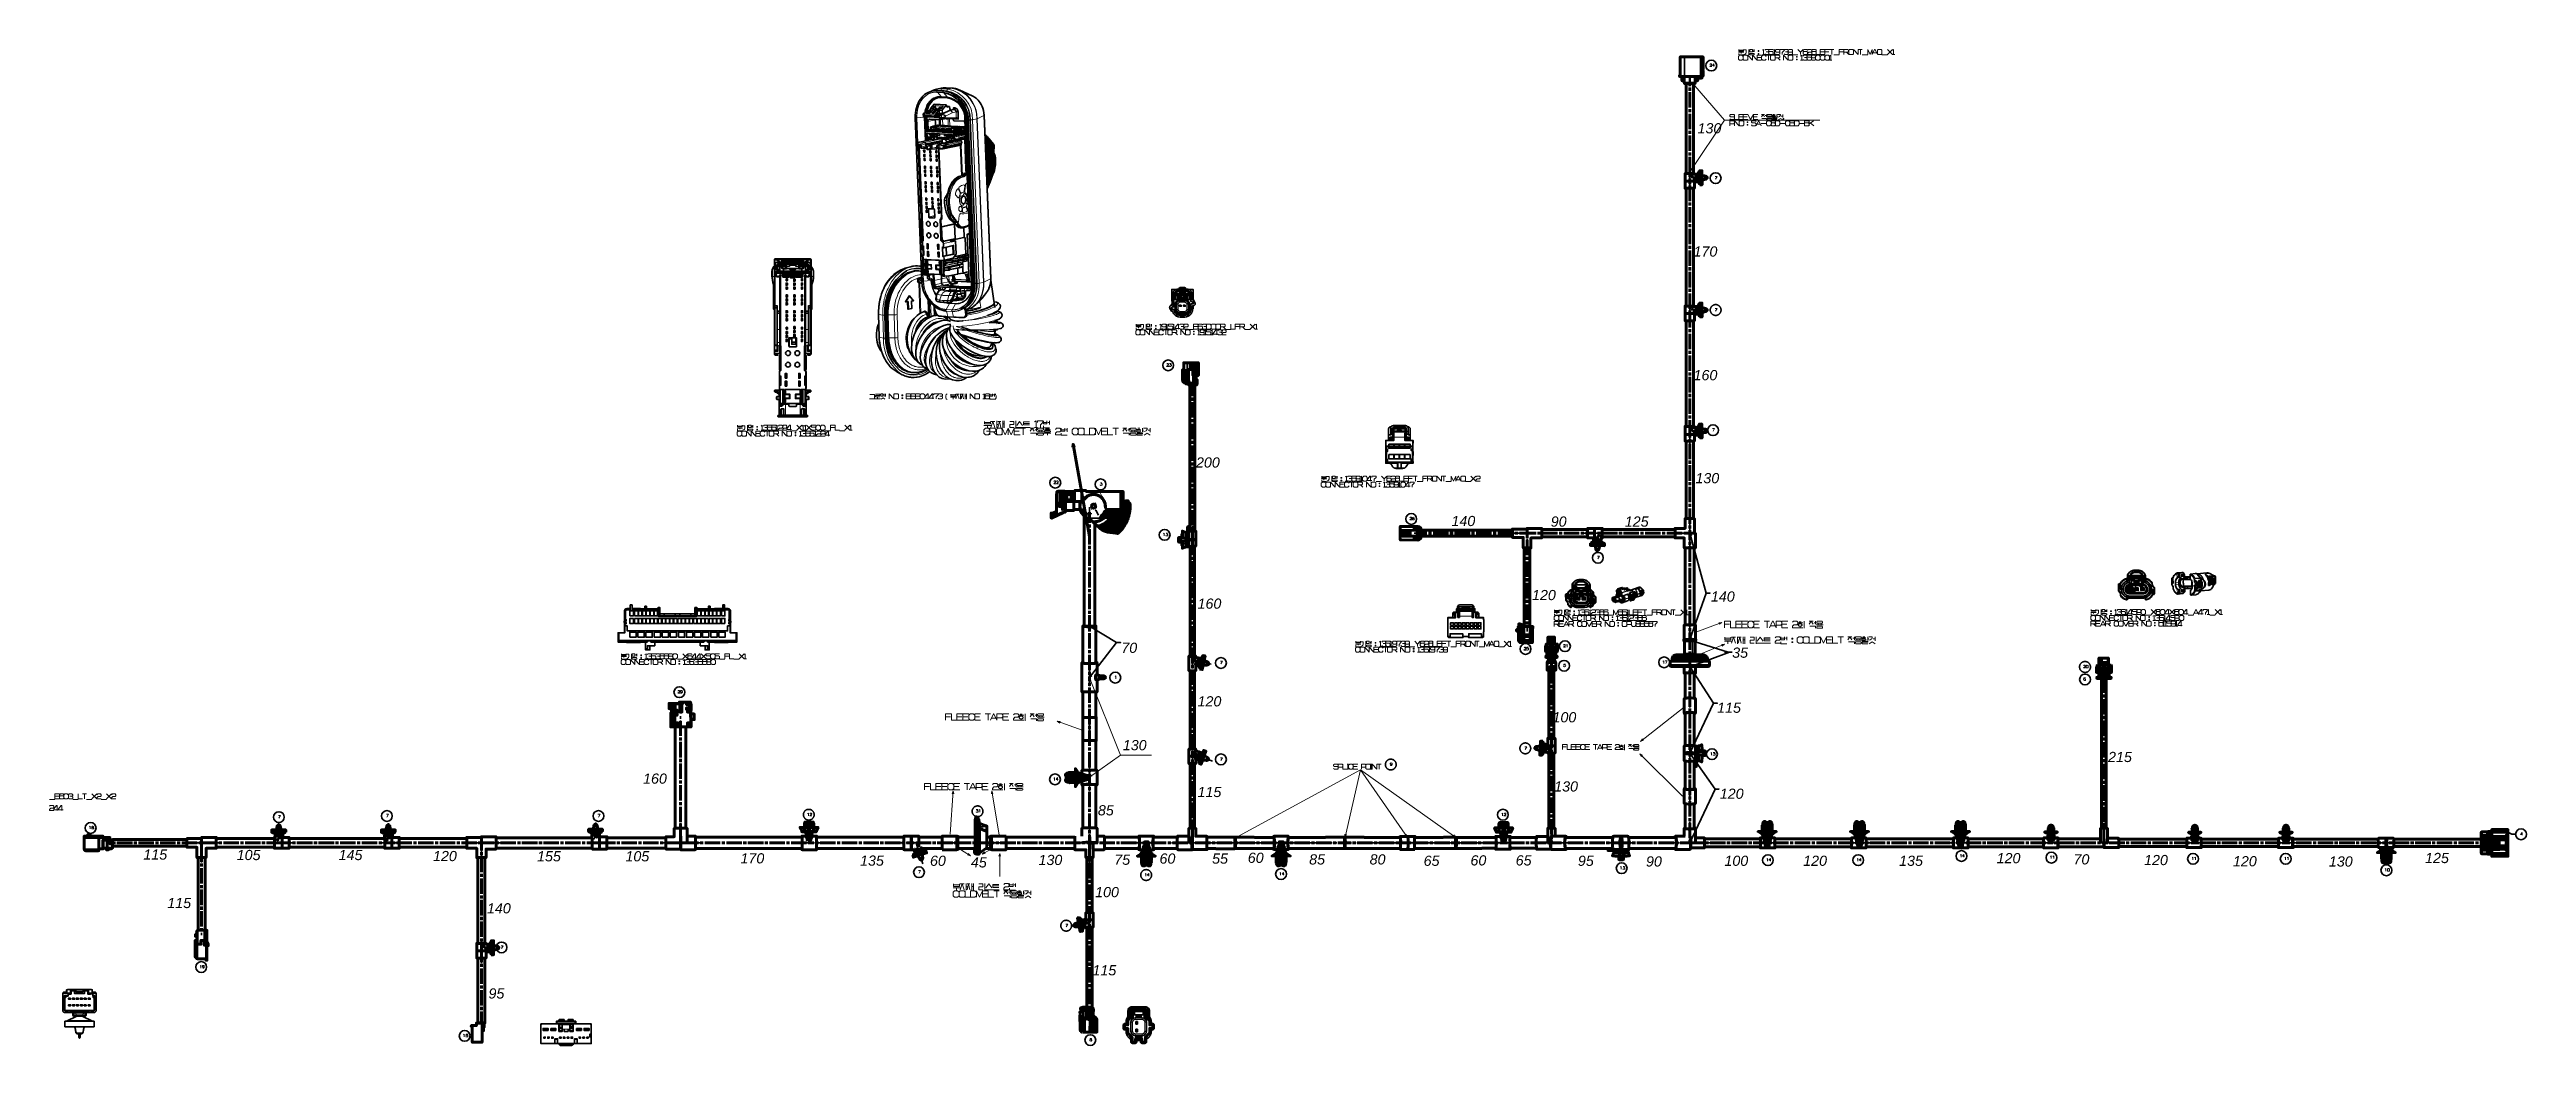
# Model space of a CAD drawing. Header units: millimetres. Extents: x 0 to 174, y 0 to 33.
# Drawn here: x 4.8 to 68, y 3.7 to 29.2 of the extents above; entities that cross this region are included whole.
import ezdxf

# ---------------------------------------------------------------- set-up
doc = ezdxf.new("R2010")
doc.units = ezdxf.units.MM
doc.layers.add('PDF2_문자', color=7, linetype='Continuous')
doc.layers.add('PDF2_솔리드 채우기', color=7, linetype='Continuous')
doc.layers.add('PDF2_형상', color=7, linetype='Continuous', true_color=0x405f80)
doc.styles.add('PDF LucidaHandwriting Italic', font='ariali.ttf')

msp = doc.modelspace()

# ---------------------------------------------------------------- texts
at = {"layer": 'PDF2_문자', "attachment_point": 4, "style": 'PDF LucidaHandwriting Italic'}
for s, insert, char_height in [('130', (46.818, 27.167), 0.2605), ('170', (46.717, 24.02), 0.2605), ('160', (46.717, 20.862), 0.2605), ('200', (34.018, 18.632), 0.2605), ('130', (46.765, 18.232), 0.2605), ('140', (40.538, 17.137), 0.2605), ('90', (43.072, 17.123), 0.2605), ('125', (44.962, 17.123), 0.2605), ('120', (42.594, 15.246), 0.2605), ('140', (47.16, 15.209), 0.2605), ('160', (34.058, 15.027), 0.2605), ('70', (32.113, 13.899), 0.2605), ('35', (47.702, 13.775), 0.2605), ('120', (34.058, 12.532), 0.2605), ('100', (43.117, 12.125), 0.2605), ('115', (47.318, 12.369), 0.2605), ('130', (32.151, 11.413), 0.2605), ('215', (57.296, 11.111), 0.2605), ('160', (19.907, 10.558), 0.2605), ('115', (34.058, 10.217), 0.2605), ('130', (43.16, 10.358), 0.2605), ('120', (47.387, 10.172), 0.2605), ('85', (31.515, 9.749), 0.2605), ('115', (7.154, 8.62), 0.2605), ('105', (9.536, 8.607), 0.2605), ('145', (12.138, 8.607), 0.2605), ('120', (14.546, 8.58), 0.2605), ('155', (17.201, 8.575), 0.2605), ('105', (19.457, 8.575), 0.2605), ('170', (22.393, 8.522), 0.2605), ('135', (25.445, 8.464), 0.2605), ('60', (27.229, 8.46), 0.2605), ('45', (28.273, 8.42), 0.2605), ('130', (29.999, 8.481), 0.2605), ('75', (31.933, 8.487), 0.2605), ('60', (33.087, 8.516), 0.2605), ('55', (34.429, 8.516), 0.2605), ('60', (35.34, 8.536), 0.2605), ('85', (36.906, 8.495), 0.2605), ('80', (38.45, 8.495), 0.2605), ('65', (39.828, 8.46), 0.2605), ('60', (41.023, 8.47), 0.2605), ('65', (42.177, 8.47), 0.2605), ('95', (43.765, 8.46), 0.2605), ('90', (45.503, 8.443), 0.2605), ('100', (47.505, 8.46), 0.2605), ('120', (49.515, 8.46), 0.2605), ('135', (51.963, 8.46), 0.2605), ('120', (54.452, 8.527), 0.2605), ('70', (56.414, 8.496), 0.2605), ('120', (58.215, 8.478), 0.2605), ('120', (60.483, 8.448), 0.2605), ('130', (62.931, 8.442), 0.2605), ('125', (65.386, 8.531), 0.2605), ('100', (31.444, 7.66), 0.2605), ('115', (7.765, 7.382), 0.2605), ('140', (15.923, 7.246), 0.2605), ('115', (31.376, 5.664), 0.2605), ('95', (15.964, 5.071), 0.259)]:
    msp.add_mtext(s, dxfattribs=dict(at, insert=insert, char_height=char_height))

# ---------------------------------------------------------------- hatches: boundary and pattern name
at = {"layer": 'PDF2_솔리드 채우기', "transparency": 33554559}
for points in [[(46.761, 28.269), (46.696, 28.313), (46.731, 28.242), (46.761, 28.269), (46.761, 28.269), (46.761, 28.269)], [(46.646, 26.124), (46.621, 26.05), (46.68, 26.102), (46.646, 26.124), (46.646, 26.124), (46.646, 26.124)]]:
    msp.add_hatch(color=256, dxfattribs=at).paths.add_polyline_path(points)

# ---------------------------------------------------------------- linework, layer by layer
at = {"layer": 'PDF2_형상', "color": 7, "lineweight": 13}
for points in [[(47.864, 29.112), (48.002, 29.112)], [(47.874, 29.181), (47.874, 29.141), (47.992, 29.141), (47.992, 29.181), (47.992, 29.161), (47.874, 29.161)], [(47.874, 29.082), (47.874, 29.043), (47.992, 29.043)], [(47.933, 29.112), (47.933, 29.082)], [(48.002, 29.171), (48.061, 29.171), (48.061, 29.131), (48.061, 29.102), (48.051, 29.082), (48.031, 29.062), (48.002, 29.053)], [(48.13, 29.181), (48.13, 29.043)], [(48.238, 29.161), (48.267, 29.161)], [(48.238, 29.131), (48.267, 29.131)], [(48.267, 29.181), (48.267, 29.122)], [(48.376, 29.151), (48.376, 29.131)], [(48.376, 29.082), (48.376, 29.062)], [(48.474, 29.161), (48.504, 29.181), (48.504, 29.053)], [(48.533, 29.161), (48.553, 29.181), (48.622, 29.181), (48.641, 29.161), (48.641, 29.141), (48.622, 29.122), (48.572, 29.122), (48.622, 29.122), (48.641, 29.102), (48.641, 29.072), (48.622, 29.053), (48.553, 29.053), (48.533, 29.072)], [(48.75, 29.181), (48.641, 29.181), (48.641, 29.131), (48.73, 29.131), (48.75, 29.112), (48.75, 29.072), (48.73, 29.053), (48.661, 29.053), (48.641, 29.072)], [(48.75, 29.161), (48.779, 29.181), (48.779, 29.053)], [(48.917, 29.131), (48.897, 29.112), (48.828, 29.112), (48.809, 29.131), (48.809, 29.161), (48.828, 29.181), (48.897, 29.181), (48.917, 29.161), (48.917, 29.072), (48.897, 29.053), (48.828, 29.053), (48.809, 29.072)], [(48.917, 29.151), (48.917, 29.181), (49.025, 29.181), (49.025, 29.151), (48.976, 29.102), (48.976, 29.053)], [(49.025, 29.161), (49.045, 29.181), (49.114, 29.181), (49.134, 29.161), (49.134, 29.141), (49.114, 29.122), (49.065, 29.122), (49.114, 29.122), (49.134, 29.102), (49.134, 29.072), (49.114, 29.053), (49.045, 29.053), (49.025, 29.072)], [(49.242, 29.131), (49.222, 29.112), (49.153, 29.112), (49.134, 29.131), (49.134, 29.161), (49.153, 29.181), (49.222, 29.181), (49.242, 29.161), (49.242, 29.072), (49.222, 29.053), (49.153, 29.053), (49.134, 29.072)], [(49.38, 29.181), (49.448, 29.112), (49.517, 29.181)], [(49.448, 29.112), (49.448, 29.053)], [(49.734, 29.053), (49.626, 29.053), (49.626, 29.082), (49.655, 29.112), (49.714, 29.112), (49.734, 29.131), (49.734, 29.161), (49.714, 29.181), (49.645, 29.181), (49.626, 29.161), (49.606, 29.181), (49.537, 29.181), (49.517, 29.161), (49.517, 29.072), (49.537, 29.053), (49.606, 29.053), (49.626, 29.072), (49.626, 29.112), (49.606, 29.131), (49.537, 29.131), (49.517, 29.112)], [(49.842, 29.161), (49.822, 29.181), (49.754, 29.181), (49.734, 29.161), (49.734, 29.072), (49.754, 29.053), (49.822, 29.053), (49.842, 29.072), (49.842, 29.112), (49.822, 29.131), (49.754, 29.131), (49.734, 29.112)], [(49.842, 29.181), (49.842, 29.053), (49.951, 29.053)], [(50.069, 29.181), (49.951, 29.181), (49.951, 29.053), (50.069, 29.053), (50.069, 29.181), (50.187, 29.181), (50.295, 29.181)], [(50.049, 29.122), (49.951, 29.122)], [(50.167, 29.122), (50.069, 29.122)], [(50.246, 29.181), (50.246, 29.053)], [(50.551, 29.181), (50.433, 29.181), (50.433, 29.053)], [(50.531, 29.122), (50.433, 29.122)], [(50.551, 29.053), (50.551, 29.181), (50.649, 29.181), (50.669, 29.161), (50.669, 29.131), (50.649, 29.112), (50.551, 29.112)], [(50.62, 29.112), (50.679, 29.053)], [(50.797, 29.053), (50.797, 29.181), (50.915, 29.053), (50.915, 29.181), (51.023, 29.181)], [(50.974, 29.181), (50.974, 29.053)], [(51.161, 29.053), (51.161, 29.181), (51.22, 29.053), (51.279, 29.181), (51.279, 29.053), (51.338, 29.181), (51.348, 29.181), (51.407, 29.053)], [(51.299, 29.092), (51.387, 29.092)], [(51.663, 29.181), (51.791, 29.053), (51.85, 29.053)], [(51.791, 29.181), (51.663, 29.053)], [(51.791, 29.161), (51.821, 29.181), (51.821, 29.053)], [(47.982, 29.003), (47.953, 29.033), (47.893, 29.033), (47.864, 29.003), (47.864, 28.935), (47.893, 28.905), (47.953, 28.905), (47.982, 28.935)], [(48.1, 28.905), (48.1, 29.033), (48.218, 28.905), (48.218, 29.033)], [(48.218, 28.905), (48.218, 29.033), (48.336, 28.905), (48.336, 29.033)], [(48.454, 29.033), (48.336, 29.033), (48.336, 28.905), (48.454, 28.905)], [(48.435, 28.974), (48.336, 28.974)], [(48.572, 29.003), (48.543, 29.033), (48.484, 29.033), (48.454, 29.003), (48.454, 28.935), (48.484, 28.905), (48.543, 28.905), (48.572, 28.935)], [(48.474, 29.053), (48.533, 29.053)], [(48.572, 29.033), (48.681, 29.033)], [(48.632, 29.033), (48.632, 28.905)], [(48.75, 29.053), (48.809, 29.053)], [(48.799, 28.905), (48.799, 29.033), (48.897, 29.033), (48.917, 29.013), (48.917, 28.984), (48.897, 28.964), (48.799, 28.964)], [(48.868, 28.964), (48.927, 28.905)], [(49.015, 28.905), (49.015, 29.033), (49.134, 28.905), (49.134, 29.033)], [(49.242, 29.043), (49.38, 29.043)], [(49.35, 29.003), (49.35, 28.984)], [(49.35, 28.935), (49.35, 28.915)], [(49.448, 29.013), (49.478, 29.033), (49.478, 28.905)], [(49.448, 28.905), (49.508, 28.905)], [(49.508, 29.013), (49.527, 29.033), (49.596, 29.033), (49.616, 29.013), (49.616, 28.994), (49.596, 28.974), (49.547, 28.974), (49.596, 28.974), (49.616, 28.954), (49.616, 28.925), (49.596, 28.905), (49.527, 28.905), (49.508, 28.925)], [(49.724, 29.033), (49.616, 29.033), (49.616, 28.984), (49.704, 28.984), (49.724, 28.964), (49.724, 28.925), (49.704, 28.905), (49.636, 28.905), (49.616, 28.925)], [(49.832, 28.984), (49.813, 28.964), (49.744, 28.964), (49.724, 28.984), (49.724, 29.013), (49.744, 29.033), (49.813, 29.033), (49.832, 29.013), (49.832, 28.925), (49.813, 28.905), (49.744, 28.905), (49.724, 28.925)], [(50.187, 29.013), (50.216, 29.033), (50.216, 28.905)], [(50.187, 28.905), (50.246, 28.905)], [(50.295, 29.043), (50.433, 29.043)], [(51.023, 29.043), (51.161, 29.043)], [(51.525, 29.043), (51.663, 29.043)], [(27.407, 28.094), (27.381, 28.094), (27.354, 28.093), (27.328, 28.09), (27.303, 28.086), (27.277, 28.08), (27.252, 28.072), (27.203, 28.053), (27.156, 28.027), (27.112, 27.996), (27.07, 27.959), (27.032, 27.916), (26.997, 27.868), (26.966, 27.814), (26.939, 27.756), (26.918, 27.693), (26.902, 27.626), (26.892, 27.557), (26.888, 27.485), (26.888, 27.436), (26.881, 27.436), (26.86, 27.435), (26.855, 27.436), (26.855, 27.437), (26.855, 27.437), (26.855, 27.437)], [(27.09, 27.56), (27.095, 27.595), (27.109, 27.655), (27.128, 27.712), (27.152, 27.764), (27.181, 27.811), (27.214, 27.853), (27.25, 27.89), (27.289, 27.92), (27.33, 27.945), (27.374, 27.964), (27.396, 27.971), (27.419, 27.977), (27.442, 27.981), (27.466, 27.983), (27.489, 27.984), (27.513, 27.983), (27.419, 28.092), (27.393, 28.092), (27.366, 28.092), (27.34, 28.089), (27.314, 28.085), (27.289, 28.08), (27.264, 28.073), (27.215, 28.054), (27.168, 28.03), (27.123, 27.999), (27.081, 27.963), (27.042, 27.921), (27.007, 27.873), (26.975, 27.821), (26.948, 27.763), (26.926, 27.701), (26.909, 27.635), (26.898, 27.566), (26.893, 27.494), (26.894, 27.437), (26.891, 27.437), (26.888, 27.436), (26.914, 26.795)], [(27.518, 27.97), (27.494, 27.97), (27.471, 27.969), (27.448, 27.967), (27.425, 27.963), (27.402, 27.957), (27.38, 27.95), (27.337, 27.931), (27.297, 27.906), (27.258, 27.876), (27.223, 27.839), (27.191, 27.797), (27.163, 27.75), (27.14, 27.698), (27.122, 27.642), (27.109, 27.582), (27.107, 27.569)], [(27.511, 28.134), (27.513, 28.151), (27.52, 28.167), (27.524, 28.172), (27.529, 28.176), (27.534, 28.178), (27.506, 28.178), (27.478, 28.178), (27.451, 28.176), (27.424, 28.172), (27.397, 28.166), (27.371, 28.159), (27.32, 28.141), (27.277, 28.12)], [(27.42, 28.134), (27.416, 28.133), (27.566, 28.124), (27.564, 28.123), (27.561, 28.121), (27.558, 28.116), (27.556, 28.11), (27.555, 28.103), (27.556, 28.096), (27.558, 28.09), (27.561, 28.087), (27.566, 28.085), (27.567, 28.084), (27.568, 28.084), (27.57, 28.082), (27.596, 28.08), (27.623, 28.076), (27.65, 28.071), (27.677, 28.063), (27.704, 28.054), (27.731, 28.044)], [(27.511, 28.191), (27.529, 28.194), (27.556, 28.198), (27.583, 28.2), (27.611, 28.201), (27.638, 28.2), (27.534, 28.178), (27.684, 28.169), (27.679, 28.167), (27.675, 28.163), (27.67, 28.158), (27.664, 28.142), (27.662, 28.125), (27.511, 28.134), (27.477, 28.134), (27.442, 28.132)], [(28.149, 27.361), (28.143, 27.435), (28.131, 27.508), (28.122, 27.544), (28.112, 27.58), (28.101, 27.616), (28.088, 27.65), (28.073, 27.684), (28.058, 27.717), (28.041, 27.749), (28.022, 27.78), (28.003, 27.81), (27.983, 27.838), (27.962, 27.865), (27.939, 27.891), (27.916, 27.915), (27.892, 27.938), (27.868, 27.959), (27.843, 27.979), (27.817, 27.997), (27.791, 28.013), (27.765, 28.028), (27.739, 28.041), (27.712, 28.052), (27.685, 28.062), (27.658, 28.07), (27.631, 28.076), (27.604, 28.081), (27.577, 28.084), (27.566, 28.085)], [(28.307, 28), (28.311, 27.998), (28.32, 27.993), (28.329, 27.989), (28.337, 27.984), (28.343, 27.981), (28.378, 27.958), (28.411, 27.931), (28.442, 27.9), (28.47, 27.867), (28.478, 27.857), (28.51, 27.809), (28.538, 27.758), (28.554, 27.723), (28.567, 27.686), (28.579, 27.648), (28.591, 27.597), (28.599, 27.547), (28.603, 27.496), (28.435, 27.41), (28.429, 27.408), (28.422, 27.406), (28.317, 27.384), (28.291, 27.381), (28.262, 27.381), (28.431, 23.208), (28.432, 23.185), (28.43, 23.112), (28.421, 23.04), (28.407, 22.971), (28.388, 22.906), (28.363, 22.845), (28.334, 22.788), (28.3, 22.737), (28.262, 22.691), (28.222, 22.65), (28.178, 22.616), (28.131, 22.587)], [(46.746, 28.255), (47.505, 27.372), (49.936, 27.372)], [(26.92, 26.798), (26.894, 27.437), (27.085, 27.45), (27.11, 26.845)], [(27.067, 27.543), (27.064, 27.542), (27.061, 27.54), (27.059, 27.538), (27.058, 27.535)], [(27.058, 27.533), (27.058, 27.533), (27.058, 27.532), (27.058, 27.531)], [(27.058, 27.527), (27.061, 27.518), (27.066, 27.513), (27.073, 27.51), (27.09, 27.507), (27.091, 27.483)], [(27.066, 27.548), (27.066, 27.548), (27.066, 27.548), (27.067, 27.543), (27.064, 27.543), (27.061, 27.541), (27.059, 27.536)], [(27.062, 27.468), (27.122, 27.481)], [(27.235, 27.627), (27.067, 27.543), (27.067, 27.543), (27.067, 27.541)], [(27.069, 27.538), (27.072, 27.536), (27.073, 27.536), (27.076, 27.536), (27.164, 27.53), (27.163, 27.53), (27.162, 27.529)], [(27.451, 27.504), (27.095, 27.525), (27.084, 27.527), (27.077, 27.531), (27.074, 27.534), (27.162, 27.529), (27.172, 27.529), (27.18, 27.53), (27.199, 27.532), (27.208, 27.535), (27.213, 27.539), (27.221, 27.545), (27.224, 27.548)], [(27.085, 27.462), (27.085, 27.456), (27.085, 27.45), (27.094, 27.45), (27.101, 27.45), (27.101, 27.456), (27.101, 27.461)], [(27.095, 27.525), (27.093, 27.521), (27.09, 27.512), (27.09, 27.507), (27.446, 27.485), (27.446, 27.491), (27.449, 27.5), (27.451, 27.504), (27.468, 27.505), (27.485, 27.509), (27.397, 27.515), (27.389, 27.516), (27.382, 27.518), (27.369, 27.522), (27.367, 27.523), (27.366, 27.525), (27.366, 27.527), (27.366, 27.53), (27.371, 27.541), (27.383, 27.557), (27.449, 27.637)], [(27.116, 27.092), (27.101, 27.45)], [(27.11, 27.45), (27.145, 27.457)], [(27.131, 27.567), (27.131, 27.57)], [(27.226, 27.561), (27.164, 27.53), (27.174, 27.53), (27.181, 27.531), (27.18, 27.531), (27.18, 27.53)], [(27.361, 27.383), (27.173, 27.343)], [(27.21, 27.539), (27.2, 27.534), (27.181, 27.531), (27.23, 27.555)], [(27.213, 27.539), (27.211, 27.539)], [(27.3, 27.639), (27.239, 27.643), (27.238, 27.64), (27.238, 27.637), (27.235, 27.637), (27.234, 27.638), (27.234, 27.638), (27.234, 27.638)], [(27.235, 27.642), (27.235, 27.642), (27.236, 27.643), (27.239, 27.643), (27.249, 27.67), (27.312, 27.667), (27.303, 27.644)], [(27.241, 27.568), (27.238, 27.637), (27.295, 27.633)], [(27.239, 27.191), (27.24, 27.189), (27.242, 27.187)], [(27.311, 27.649), (27.308, 27.645), (27.241, 27.565)], [(27.245, 27.669), (27.246, 27.67), (27.246, 27.67), (27.249, 27.67), (27.252, 27.677), (27.256, 27.683), (27.255, 27.683), (27.254, 27.682), (27.252, 27.681)], [(27.331, 27.178), (27.247, 27.183)], [(27.247, 27.183), (27.248, 27.174)], [(27.368, 27.21), (27.326, 27.201), (27.252, 27.205), (27.294, 27.214)], [(27.32, 27.671), (27.319, 27.679), (27.256, 27.683), (27.34, 27.784)], [(27.372, 27.671), (27.292, 27.574), (27.286, 27.566), (27.283, 27.56)], [(27.293, 27.558), (27.284, 27.56), (27.283, 27.56)], [(27.287, 27.55), (27.316, 27.548), (27.322, 27.549), (27.329, 27.552), (27.337, 27.557)], [(27.34, 27.562), (27.29, 27.552), (27.319, 27.55), (27.324, 27.551)], [(27.385, 27.616), (27.383, 27.663), (27.303, 27.566), (27.353, 27.577)], [(27.319, 27.679), (27.315, 27.673), (27.312, 27.667), (27.314, 27.667), (27.315, 27.667)], [(27.552, 27.718), (27.552, 27.728), (27.552, 27.731), (27.554, 27.735), (27.555, 27.737), (27.37, 27.748), (27.358, 27.746), (27.347, 27.74), (27.342, 27.735), (27.322, 27.71), (27.325, 27.71), (27.328, 27.708), (27.331, 27.705), (27.333, 27.702), (27.354, 27.727), (27.352, 27.73), (27.349, 27.732), (27.346, 27.734), (27.342, 27.735)], [(27.326, 27.696), (27.365, 27.693)], [(27.331, 27.178), (27.382, 27.189)], [(27.333, 27.702), (27.333, 27.697)], [(27.337, 27.557), (27.334, 27.557)], [(27.387, 27.247), (27.386, 27.247), (27.386, 27.247), (27.383, 27.247), (27.386, 27.247), (27.369, 27.243), (27.417, 27.24), (27.371, 27.231), (27.35, 27.229), (27.424, 27.225), (27.445, 27.226), (27.424, 27.225), (27.35, 27.229), (27.344, 27.225), (27.35, 27.229), (27.371, 27.231), (27.417, 27.24), (27.371, 27.231)], [(27.431, 27.667), (27.351, 27.57)], [(27.361, 27.24), (27.357, 27.236), (27.353, 27.229)], [(27.354, 27.696), (27.354, 27.727)], [(27.385, 27.389), (27.361, 27.383), (27.367, 27.314), (27.373, 27.244)], [(27.462, 27.633), (27.468, 27.63), (27.474, 27.629), (27.473, 27.626), (27.473, 27.623), (27.466, 27.623), (27.46, 27.622), (27.46, 27.625), (27.46, 27.629), (27.394, 27.549), (27.386, 27.542), (27.379, 27.535), (27.377, 27.533), (27.373, 27.529), (27.366, 27.53)], [(27.37, 27.748), (27.368, 27.746), (27.367, 27.742), (27.367, 27.739), (27.552, 27.728), (27.555, 27.727), (27.555, 27.726), (27.556, 27.723)], [(27.368, 27.695), (27.367, 27.739)], [(27.429, 27.552), (27.371, 27.524), (27.385, 27.519), (27.445, 27.549)], [(27.461, 27.547), (27.399, 27.516), (27.394, 27.517), (27.385, 27.519), (27.383, 27.518), (27.382, 27.518)], [(27.382, 27.189), (27.776, 27.167)], [(27.386, 27.247), (27.387, 27.247), (27.387, 27.247), (27.387, 27.247), (27.386, 27.247), (27.554, 27.237), (27.507, 27.227), (27.883, 27.205), (27.931, 27.216), (28.099, 27.206), (28.1, 27.206), (28.101, 27.206)], [(27.386, 27.211), (27.834, 27.186)], [(27.428, 27.553), (27.427, 27.565), (27.394, 27.549)], [(27.487, 27.511), (27.399, 27.516), (27.398, 27.516), (27.397, 27.515)], [(27.447, 27.462), (27.446, 27.485), (27.467, 27.486), (27.489, 27.491), (27.519, 27.502), (27.522, 27.435)], [(27.47, 27.656), (27.467, 27.654), (27.463, 27.651), (27.457, 27.646), (27.452, 27.641)], [(27.46, 27.622), (27.463, 27.547)], [(27.511, 27.684), (27.472, 27.687)], [(27.539, 27.542), (27.536, 27.619), (27.543, 27.619), (27.55, 27.62), (27.544, 27.623), (27.537, 27.625), (27.536, 27.622), (27.536, 27.619), (27.473, 27.623), (27.476, 27.546)], [(27.473, 27.445), (27.474, 27.445), (27.474, 27.444), (27.476, 27.443), (27.48, 27.442), (27.489, 27.441), (27.49, 27.418)], [(27.56, 27.647), (27.554, 27.651), (27.547, 27.653), (27.537, 27.625), (27.474, 27.629), (27.485, 27.656), (27.482, 27.657), (27.48, 27.657)], [(27.638, 27.766), (27.554, 27.665), (27.491, 27.668), (27.482, 27.664), (27.477, 27.661)], [(27.48, 27.402), (27.539, 27.415)], [(27.491, 27.668), (27.488, 27.663), (27.485, 27.656), (27.547, 27.653), (27.55, 27.659), (27.554, 27.665), (27.557, 27.664), (27.561, 27.662), (27.563, 27.659), (27.565, 27.656)], [(27.492, 27.455), (27.49, 27.448), (27.489, 27.441), (27.499, 27.44)], [(27.494, 27.39), (27.5, 27.244)], [(27.526, 27.506), (27.524, 27.512), (27.523, 27.515), (27.522, 27.516), (27.52, 27.516), (27.513, 27.514)], [(27.594, 27.432), (27.591, 27.503), (27.575, 27.508), (27.559, 27.509), (27.543, 27.508), (27.526, 27.506), (27.524, 27.505), (27.519, 27.502), (27.518, 27.504), (27.517, 27.506), (27.524, 27.505)], [(27.836, 27.651), (27.846, 27.651), (27.748, 27.627), (27.754, 27.626), (27.762, 27.624), (27.77, 27.619), (27.777, 27.613), (27.784, 27.606), (27.79, 27.597), (27.794, 27.587), (27.798, 27.566), (27.796, 27.565), (27.793, 27.564), (27.787, 27.585), (27.782, 27.594), (27.775, 27.603), (27.767, 27.61), (27.759, 27.616), (27.751, 27.62), (27.742, 27.623), (27.738, 27.623), (27.522, 27.516), (27.531, 27.518), (27.541, 27.519), (27.551, 27.519), (27.558, 27.519), (27.576, 27.516), (27.593, 27.51), (27.599, 27.506), (27.608, 27.5), (27.613, 27.497)], [(27.555, 27.721), (27.555, 27.721), (27.556, 27.722), (27.558, 27.722), (27.559, 27.722), (27.538, 27.697), (27.537, 27.697), (27.536, 27.697), (27.535, 27.697), (27.534, 27.696)], [(27.548, 27.401), (27.554, 27.241)], [(27.553, 27.542), (27.55, 27.62), (27.56, 27.647), (27.562, 27.652), (27.565, 27.656), (27.649, 27.758)], [(27.565, 27.231), (27.559, 27.236), (27.554, 27.237)], [(27.591, 27.503), (27.593, 27.51)], [(27.631, 27.431), (27.629, 27.482), (27.793, 27.564)], [(27.645, 27.43), (27.646, 27.409)], [(27.676, 27.727), (27.662, 27.723)], [(27.668, 27.712), (27.67, 27.712)], [(27.69, 27.41), (27.697, 27.229)], [(27.693, 27.429), (27.694, 27.411)], [(27.739, 27.628), (27.748, 27.627), (27.743, 27.625), (27.738, 27.623), (27.728, 27.624)], [(27.731, 27.416), (27.739, 27.224)], [(27.758, 27.42), (27.758, 27.427)], [(27.912, 27.179), (27.87, 27.17), (27.797, 27.174), (27.838, 27.183), (27.797, 27.174), (27.87, 27.17), (27.868, 27.169), (27.864, 27.167), (27.86, 27.162), (27.856, 27.157), (27.86, 27.162), (27.856, 27.157)], [(27.87, 27.17), (27.868, 27.169), (27.864, 27.167), (27.86, 27.162), (27.864, 27.167), (27.868, 27.169), (27.87, 27.17), (27.912, 27.179), (27.87, 27.17), (27.797, 27.174), (27.838, 27.183)], [(27.901, 27.434), (27.895, 27.589), (27.798, 27.566)], [(27.807, 27.418), (27.806, 27.425)], [(28.034, 27.191), (27.999, 27.183), (27.977, 27.182), (27.974, 27.181), (27.977, 27.182), (27.977, 27.179), (27.974, 27.178), (27.929, 27.171), (27.929, 27.168), (27.88, 27.158), (27.881, 27.13), (27.832, 27.097)], [(27.989, 27.195), (27.968, 27.194), (27.989, 27.195), (28.035, 27.205), (28.082, 27.202), (28.035, 27.205), (27.989, 27.195), (28.035, 27.205), (28.082, 27.202), (28.099, 27.206)], [(28.095, 27.177), (28.093, 27.174), (28.089, 27.171), (28.084, 27.17), (28.08, 27.169), (28.078, 27.174), (28.078, 27.18), (28.078, 27.174), (28.08, 27.169), (28.084, 27.17), (28.089, 27.171), (28.093, 27.174), (28.095, 27.177), (28.133, 27.104), (28.095, 27.177), (28.095, 27.179), (28.094, 27.181), (28.119, 27.186), (28.13, 27.165), (28.119, 27.186), (28.094, 27.181), (28.119, 27.186), (28.13, 27.165)], [(28.094, 27.181), (28.093, 27.191), (28.09, 27.196), (28.087, 27.2)], [(28.115, 22.593), (28.106, 22.589), (28.15, 22.626), (28.19, 22.669), (28.227, 22.717), (28.26, 22.771), (28.289, 22.829), (28.313, 22.892), (28.331, 22.959), (28.344, 23.03), (28.351, 23.103), (28.352, 23.178), (28.352, 23.187), (28.357, 23.188), (28.369, 23.194), (28.199, 27.367), (28.2, 27.367), (28.201, 27.368), (28.216, 27.379), (28.221, 27.38), (28.229, 27.381), (28.247, 27.381), (28.417, 23.209), (28.398, 23.209), (28.39, 23.207), (28.386, 23.206), (28.386, 23.168), (28.383, 23.097), (28.373, 23.028), (28.358, 22.961), (28.337, 22.899), (28.312, 22.841), (28.281, 22.788)], [(28.125, 27.208), (28.12, 27.331)], [(28.13, 27.388), (28.247, 24.487), (28.239, 24.488)], [(28.147, 27.37), (28.138, 27.387), (28.255, 24.486), (28.257, 24.482)], [(28.316, 23.187), (28.316, 23.187), (28.317, 23.187), (28.317, 23.187), (28.317, 23.186), (28.322, 23.186), (28.344, 23.186), (28.352, 23.187), (28.183, 27.359), (28.175, 27.358), (28.152, 27.358), (28.148, 27.359), (28.147, 27.359), (28.147, 27.359), (28.147, 27.359)], [(28.608, 27.502), (28.608, 27.501), (28.607, 27.499), (28.603, 27.496), (28.772, 23.324), (28.604, 23.238), (28.605, 23.209), (28.602, 23.134), (28.594, 23.061), (28.58, 22.99), (28.56, 22.924), (28.534, 22.861), (28.505, 22.803), (28.471, 22.75), (28.433, 22.702)], [(46.663, 26.113), (47.505, 27.372)], [(47.761, 27.5), (47.741, 27.52), (47.662, 27.52), (47.643, 27.5), (47.643, 27.481), (47.662, 27.461), (47.741, 27.461), (47.761, 27.441), (47.761, 27.412), (47.741, 27.392), (47.662, 27.392), (47.643, 27.412)], [(47.643, 27.235), (47.643, 27.363), (47.741, 27.363), (47.761, 27.343), (47.761, 27.304), (47.741, 27.284), (47.643, 27.284)], [(47.761, 27.52), (47.761, 27.392), (47.869, 27.392)], [(47.761, 27.235), (47.761, 27.363), (47.879, 27.235), (47.879, 27.363)], [(47.987, 27.52), (47.869, 27.52), (47.869, 27.392), (47.987, 27.392)], [(47.967, 27.461), (47.869, 27.461)], [(48.243, 27.52), (48.174, 27.392), (48.105, 27.52), (47.987, 27.52), (47.987, 27.392), (48.105, 27.392)], [(48.086, 27.461), (47.987, 27.461)], [(48.095, 27.333), (48.095, 27.313)], [(48.095, 27.264), (48.095, 27.245)], [(48.312, 27.343), (48.292, 27.363), (48.213, 27.363), (48.194, 27.343), (48.194, 27.323), (48.213, 27.304), (48.292, 27.304), (48.312, 27.284), (48.312, 27.254), (48.292, 27.235), (48.213, 27.235), (48.194, 27.254)], [(48.361, 27.52), (48.243, 27.52), (48.243, 27.392), (48.361, 27.392)], [(48.342, 27.461), (48.243, 27.461)], [(48.312, 27.235), (48.371, 27.363), (48.381, 27.363), (48.44, 27.235)], [(48.332, 27.274), (48.42, 27.274)], [(48.44, 27.294), (48.578, 27.294)], [(48.45, 27.52), (48.528, 27.52)], [(48.45, 27.461), (48.489, 27.52), (48.528, 27.461)], [(48.46, 27.422), (48.578, 27.422), (48.578, 27.382)], [(48.548, 27.491), (48.578, 27.491)], [(48.578, 27.52), (48.578, 27.461)], [(48.696, 27.333), (48.666, 27.363), (48.607, 27.363), (48.578, 27.333), (48.578, 27.264), (48.607, 27.235), (48.666, 27.235), (48.696, 27.264)], [(48.588, 27.451), (48.725, 27.451)], [(48.627, 27.481), (48.627, 27.451)], [(48.686, 27.481), (48.686, 27.451)], [(48.716, 27.304), (48.696, 27.284), (48.696, 27.254), (48.716, 27.235), (48.784, 27.235), (48.804, 27.254), (48.804, 27.284), (48.784, 27.304)], [(48.725, 27.5), (48.804, 27.5)], [(48.735, 27.432), (48.843, 27.432), (48.843, 27.412), (48.735, 27.412), (48.735, 27.382), (48.843, 27.382)], [(48.745, 27.52), (48.784, 27.52)], [(48.843, 27.52), (48.843, 27.451)], [(48.843, 27.481), (48.863, 27.481)], [(48.863, 27.52), (48.932, 27.52), (48.932, 27.5), (48.922, 27.481), (48.912, 27.471), (48.893, 27.461), (48.863, 27.451)], [(48.873, 27.382), (48.932, 27.422), (48.991, 27.382)], [(48.922, 27.294), (49.06, 27.294)], [(48.952, 27.481), (48.991, 27.481)], [(48.991, 27.52), (48.991, 27.441)], [(49.011, 27.422), (49.011, 27.402)], [(49.178, 27.333), (49.149, 27.363), (49.089, 27.363), (49.06, 27.333), (49.06, 27.264), (49.089, 27.235), (49.149, 27.235), (49.178, 27.264)], [(49.277, 27.304), (49.296, 27.284), (49.296, 27.254), (49.277, 27.235), (49.178, 27.235), (49.178, 27.363), (49.277, 27.363), (49.296, 27.343), (49.296, 27.323), (49.277, 27.304), (49.178, 27.304)], [(49.414, 27.294), (49.552, 27.294)], [(49.651, 27.304), (49.67, 27.284), (49.67, 27.254), (49.651, 27.235), (49.552, 27.235), (49.552, 27.363), (49.651, 27.363), (49.67, 27.343), (49.67, 27.323), (49.651, 27.304), (49.552, 27.304)], [(49.67, 27.363), (49.67, 27.235)], [(49.778, 27.363), (49.67, 27.284)], [(49.69, 27.304), (49.788, 27.235)], [(26.898, 26.769), (26.898, 26.767), (26.899, 26.765), (26.903, 26.762), (26.905, 26.732), (26.899, 26.744), (26.899, 26.747)], [(26.983, 26.764), (26.951, 26.766), (26.949, 26.765), (26.946, 26.762), (26.943, 26.757), (26.941, 26.744), (26.937, 26.744), (26.934, 26.745), (26.903, 26.762), (26.905, 26.772), (26.911, 26.779), (26.92, 26.783), (26.951, 26.766), (26.946, 26.764), (26.941, 26.761), (26.937, 26.756), (26.935, 26.751), (26.934, 26.745), (26.936, 26.709), (26.942, 26.709), (26.943, 26.705), (26.944, 26.703), (26.945, 26.702), (26.944, 26.701), (26.946, 26.7), (26.951, 26.692), (26.951, 26.692)], [(26.909, 26.703), (26.909, 26.703), (26.91, 26.703), (26.91, 26.702), (26.908, 26.719), (26.905, 26.732)], [(26.91, 26.702), (26.911, 26.689), (26.936, 26.709), (26.936, 26.706), (26.938, 26.704), (26.94, 26.702), (26.942, 26.7)], [(26.911, 26.689), (26.91, 26.689)], [(26.93, 26.803), (26.933, 26.803), (26.935, 26.803), (26.924, 26.798), (26.918, 26.794), (26.917, 26.792), (26.916, 26.79), (26.916, 26.789), (26.916, 26.787), (26.916, 26.786), (26.918, 26.785), (26.92, 26.783)], [(26.916, 26.679), (26.918, 26.678), (26.919, 26.678), (26.92, 26.677), (26.922, 26.677)], [(26.95, 26.693), (26.945, 26.697), (26.944, 26.699), (26.944, 26.701), (26.942, 26.7), (26.918, 26.681)], [(26.952, 26.676), (26.919, 26.678), (26.919, 26.678)], [(27, 24.684), (26.919, 26.677)], [(26.978, 25.368), (26.925, 26.677)], [(27.515, 26.895), (27.514, 26.895), (27.513, 26.895), (27.52, 26.894), (27.525, 26.891), (27.53, 26.886), (27.534, 26.879), (27.537, 26.872), (27.538, 26.865), (27.119, 26.775), (27.118, 26.782), (27.115, 26.79), (27.111, 26.796), (27.106, 26.801), (27.101, 26.804), (27.094, 26.806), (27.091, 26.805), (27.087, 26.803), (26.955, 26.811), (26.935, 26.803)], [(27.034, 24.918), (26.958, 26.708), (26.942, 26.709), (26.941, 26.744), (26.974, 26.742)], [(26.945, 26.702), (26.946, 26.701), (26.951, 26.694), (26.951, 26.692)], [(27.48, 26.897), (27.501, 26.896), (27.513, 26.895), (27.094, 26.806), (26.963, 26.813), (26.959, 26.812), (26.955, 26.811), (26.953, 26.811), (26.95, 26.81)], [(26.951, 26.693), (26.95, 26.693), (26.95, 26.693), (26.951, 26.692)], [(26.954, 26.701), (26.951, 26.694)], [(27.287, 26.883), (26.963, 26.813), (26.961, 26.813), (26.959, 26.813)], [(26.982, 26.732), (26.984, 26.691), (26.998, 26.691), (27.011, 26.693), (27.012, 26.687), (27.015, 26.681), (27.019, 26.676), (27.023, 26.673), (27.028, 26.672), (27.129, 26.694)], [(27.119, 26.775), (27.116, 26.774), (27.114, 26.773), (27.112, 26.781), (27.109, 26.788), (27.105, 26.794), (27.099, 26.799), (27.093, 26.802), (27.087, 26.803), (26.983, 26.764), (26.992, 26.761), (26.993, 26.761), (27.001, 26.754), (27.003, 26.752), (27.007, 26.743), (27.009, 26.734), (27.114, 26.773)], [(27.129, 26.667), (27.128, 26.667), (27.028, 26.672), (27.026, 26.672), (27.022, 26.669), (27.019, 26.665), (27.017, 26.659), (27.017, 26.65), (27.009, 26.652), (27.003, 26.655), (26.997, 26.66), (26.992, 26.666), (26.987, 26.674), (26.985, 26.682), (26.984, 26.691)], [(27.128, 26.718), (27.011, 26.693), (27.009, 26.734)], [(27.017, 26.65), (27.117, 26.645), (27.118, 26.653), (27.12, 26.659), (27.123, 26.663), (27.126, 26.666), (27.128, 26.667), (27.129, 26.667), (27.129, 26.667)], [(27.068, 26.608), (27.09, 26.612)], [(27.095, 26.57), (27.07, 26.565)], [(27.075, 26.559), (27.095, 26.563)], [(27.093, 26.558), (27.091, 26.558)], [(27.827, 27.037), (27.819, 27.044), (27.815, 27.045), (27.811, 27.046), (27.815, 27.045), (27.819, 27.044), (27.827, 27.037), (27.819, 27.044), (27.815, 27.045), (27.811, 27.046), (27.128, 27.085), (27.124, 27.085), (27.12, 27.083), (27.116, 27.081), (27.113, 27.078), (27.116, 27.081), (27.12, 27.083), (27.124, 27.085), (27.128, 27.085), (27.811, 27.046), (27.811, 27.051), (27.812, 27.055), (27.814, 27.058), (27.816, 27.059), (27.817, 27.059), (27.816, 27.059), (27.814, 27.058), (27.812, 27.055), (27.811, 27.051), (27.811, 27.046), (27.128, 27.085), (27.13, 27.094), (27.132, 27.097), (27.134, 27.098), (27.135, 27.098), (27.817, 27.059), (27.135, 27.098), (27.134, 27.098), (27.132, 27.097), (27.13, 27.094), (27.129, 27.09), (27.128, 27.085), (27.124, 27.085), (27.12, 27.083), (27.113, 27.078)], [(27.199, 26.945), (27.197, 26.944), (27.194, 26.944), (27.191, 26.945), (27.188, 26.947), (27.185, 26.95), (27.167, 26.974), (27.165, 26.97), (27.161, 26.968), (27.157, 26.966), (27.153, 26.965), (27.171, 26.941), (27.175, 26.941), (27.179, 26.943), (27.183, 26.946), (27.185, 26.95), (27.183, 26.946), (27.179, 26.943), (27.175, 26.941), (27.171, 26.941), (27.153, 26.965), (27.116, 26.967), (27.153, 26.965), (27.116, 26.967)], [(27.117, 26.993), (27.145, 26.991), (27.117, 26.993), (27.145, 26.991), (27.147, 26.977), (27.153, 26.965), (27.157, 26.966), (27.161, 26.968), (27.165, 26.97), (27.167, 26.974), (27.165, 26.97), (27.161, 26.968), (27.157, 26.966), (27.153, 26.965), (27.171, 26.941), (27.175, 26.941), (27.179, 26.943), (27.183, 26.946), (27.185, 26.95), (27.188, 26.947), (27.191, 26.945), (27.197, 26.944), (27.199, 26.945), (27.197, 26.944), (27.191, 26.945), (27.188, 26.947), (27.185, 26.95), (27.167, 26.974), (27.163, 26.982), (27.161, 26.992), (27.16, 27.023), (27.166, 27.024), (27.21, 27.017), (27.166, 27.024), (27.21, 27.017)], [(27.13, 26.672), (27.13, 26.672), (27.13, 26.672), (27.131, 26.672), (27.132, 26.671), (27.138, 26.671), (27.137, 26.662), (27.135, 26.656), (27.131, 26.651), (27.127, 26.647), (27.122, 26.645), (27.117, 26.645)], [(27.126, 26.848), (27.122, 26.951)], [(27.127, 26.943), (27.171, 26.941), (27.177, 26.935), (27.181, 26.933), (27.184, 26.933)], [(27.127, 26.752), (27.127, 26.752), (27.127, 26.752), (27.127, 26.752), (27.127, 26.752), (27.129, 26.751), (27.134, 26.751), (27.135, 26.759), (27.137, 26.765), (27.14, 26.77), (27.144, 26.772), (27.145, 26.773), (27.188, 26.77), (27.225, 26.768), (27.268, 26.766), (27.266, 26.765), (27.263, 26.763), (27.26, 26.758), (27.258, 26.752), (27.257, 26.744), (27.271, 26.744), (27.284, 26.745), (27.288, 26.665), (27.275, 26.664), (27.26, 26.664), (27.261, 26.656), (27.264, 26.649), (27.268, 26.643), (27.273, 26.639), (27.283, 26.635)], [(27.174, 27.107), (27.135, 27.098), (27.132, 27.098), (27.128, 27.098)], [(27.811, 27.046), (27.811, 27.051), (27.812, 27.055), (27.814, 27.058), (27.816, 27.059), (27.817, 27.059), (27.135, 27.098), (27.134, 27.098), (27.132, 27.097), (27.13, 27.094), (27.129, 27.09), (27.128, 27.085)], [(27.26, 26.664), (27.257, 26.744), (27.199, 26.747), (27.192, 26.747), (27.134, 26.751), (27.138, 26.671)], [(27.142, 26.772), (27.144, 26.773), (27.145, 26.773), (27.345, 26.815)], [(27.796, 26.986), (27.796, 26.985), (27.796, 26.985), (27.796, 26.985), (27.797, 26.985), (27.801, 26.984), (27.802, 26.954), (27.83, 26.952), (27.802, 26.954), (27.801, 26.984), (27.799, 26.993), (27.797, 27.001), (27.793, 27.008), (27.788, 27.014), (27.782, 27.018), (27.771, 27.021), (27.17, 27.055), (27.164, 27.055), (27.159, 27.053), (27.154, 27.049), (27.149, 27.044), (27.146, 27.038), (27.144, 27.03), (27.143, 27.022), (27.144, 27.03), (27.146, 27.038), (27.149, 27.044), (27.154, 27.049), (27.159, 27.053), (27.164, 27.055), (27.17, 27.055), (27.771, 27.021), (27.17, 27.055), (27.164, 27.055), (27.159, 27.053), (27.154, 27.049), (27.149, 27.044), (27.146, 27.038), (27.144, 27.03), (27.143, 27.022), (27.145, 26.991), (27.147, 26.977), (27.153, 26.965), (27.147, 26.977), (27.145, 26.991), (27.154, 26.991), (27.161, 26.992), (27.154, 26.991), (27.145, 26.991), (27.154, 26.991), (27.161, 26.992)], [(27.143, 27.022), (27.152, 27.022), (27.16, 27.023)], [(27.15, 26.643), (27.147, 26.717)], [(27.168, 26.62), (27.162, 26.622), (27.157, 26.625), (27.154, 26.63), (27.151, 26.636), (27.15, 26.643), (27.16, 26.643), (27.169, 26.644), (27.166, 26.716)], [(27.174, 27.045), (27.169, 27.043), (27.165, 27.04), (27.162, 27.035), (27.16, 27.023)], [(27.167, 26.974), (27.163, 26.982), (27.161, 26.992), (27.16, 27.023), (27.166, 27.024), (27.16, 27.023), (27.161, 26.992), (27.163, 26.982), (27.167, 26.974), (27.185, 26.95)], [(27.245, 26.638), (27.245, 26.638), (27.245, 26.638), (27.245, 26.638), (27.247, 26.638), (27.25, 26.637), (27.249, 26.628), (27.247, 26.623), (27.243, 26.619), (27.239, 26.617), (27.234, 26.617), (27.168, 26.62), (27.169, 26.626), (27.17, 26.631), (27.173, 26.634), (27.174, 26.635), (27.176, 26.636), (27.242, 26.632), (27.243, 26.632)], [(27.175, 27.107), (27.172, 27.107), (27.169, 27.106)], [(27.244, 26.66), (27.169, 26.644), (27.17, 26.641), (27.171, 26.638), (27.173, 26.637), (27.176, 26.636), (27.244, 26.65)], [(27.17, 27.055), (27.171, 27.051), (27.172, 27.048), (27.173, 27.047), (27.174, 27.046), (27.177, 27.045)], [(27.19, 26.933), (27.192, 26.934), (27.193, 26.935), (27.196, 26.937), (27.197, 26.94), (27.197, 26.944)], [(27.204, 27.043), (27.226, 27.04)], [(27.269, 26.975), (27.237, 26.977), (27.23, 26.977), (27.237, 26.977), (27.316, 26.973), (27.237, 26.977), (27.23, 26.977)], [(27.234, 26.617), (27.234, 26.622), (27.236, 26.627), (27.239, 26.63), (27.24, 26.631), (27.242, 26.632), (27.242, 26.632), (27.243, 26.632)], [(27.274, 26.995), (27.242, 26.997), (27.235, 26.997), (27.242, 26.997), (27.321, 26.992), (27.242, 26.997), (27.235, 26.997)], [(27.25, 26.637), (27.247, 26.711)], [(27.248, 27.174), (27.293, 27.14)], [(27.484, 26.788), (27.284, 26.745), (27.283, 26.752), (27.281, 26.757), (27.277, 26.762), (27.272, 26.765), (27.268, 26.766), (27.467, 26.808)], [(27.346, 26.883), (27.282, 26.886), (27.275, 26.887)], [(27.361, 26.813), (27.362, 26.812), (27.28, 26.795), (27.351, 26.791), (27.433, 26.808), (27.44, 26.808)], [(27.406, 26.668), (27.406, 26.668), (27.406, 26.668), (27.406, 26.668), (27.408, 26.667), (27.413, 26.667), (27.413, 26.663), (27.41, 26.647), (27.406, 26.641), (27.401, 26.636), (27.396, 26.632), (27.39, 26.63), (27.384, 26.629), (27.283, 26.635), (27.284, 26.644), (27.286, 26.65), (27.289, 26.654), (27.293, 26.657), (27.294, 26.657), (27.395, 26.652), (27.4, 26.653)], [(27.405, 26.69), (27.288, 26.665), (27.288, 26.662), (27.29, 26.66), (27.292, 26.658), (27.294, 26.657), (27.405, 26.681)], [(27.347, 27.143), (27.407, 27.156)], [(27.36, 26.814), (27.359, 26.817), (27.423, 26.83), (27.421, 26.83), (27.42, 26.83)], [(27.379, 26.59), (27.4, 26.595)], [(27.381, 26.547), (27.406, 26.553)], [(27.382, 27.027), (27.385, 27.025), (27.387, 27.024), (27.389, 27.024), (27.4, 27.026)], [(27.384, 26.629), (27.384, 26.638), (27.387, 26.644), (27.389, 26.648), (27.393, 26.651), (27.395, 26.652), (27.396, 26.652), (27.398, 26.652)], [(27.389, 27.024), (27.403, 27.023)], [(27.453, 27.028), (27.39, 27.032)], [(27.473, 26.994), (27.41, 26.997)], [(27.413, 26.667), (27.412, 26.707)], [(27.413, 27.14), (27.472, 27.153)], [(27.459, 26.672), (27.456, 26.673), (27.455, 26.674), (27.454, 26.676), (27.453, 26.68), (27.452, 26.715), (27.419, 26.717)], [(27.577, 26.7), (27.568, 26.696), (27.566, 26.694), (27.565, 26.725), (27.612, 26.731), (27.635, 26.735), (27.662, 26.743), (27.66, 26.749), (27.657, 26.755), (27.653, 26.759), (27.644, 26.763), (27.664, 26.771), (27.533, 26.778), (27.429, 26.738), (27.421, 26.737)], [(27.425, 26.83), (27.424, 26.83), (27.423, 26.83), (27.531, 26.824), (27.467, 26.81), (27.452, 26.809)], [(27.514, 24.891), (27.438, 26.681), (27.453, 26.68), (27.455, 26.68), (27.464, 26.679), (27.463, 26.715), (27.457, 26.715), (27.452, 26.715), (27.454, 26.728), (27.456, 26.733), (27.46, 26.736), (27.461, 26.737), (27.429, 26.738)], [(27.507, 27.151), (27.43, 27.134), (27.43, 27.122)], [(27.446, 26.676), (27.455, 26.673), (27.456, 26.673)], [(27.452, 26.666), (27.455, 26.664), (27.459, 26.661), (27.467, 26.654), (27.543, 24.859), (27.512, 24.832), (27.519, 24.655)], [(27.504, 26.644), (27.503, 26.643), (27.502, 26.643), (27.5, 26.641), (27.499, 26.638), (27.498, 26.634), (27.495, 26.634), (27.494, 26.635), (27.492, 26.636), (27.495, 26.641), (27.498, 26.643), (27.501, 26.644), (27.503, 26.644), (27.477, 26.663), (27.468, 26.668), (27.459, 26.672), (27.462, 26.671)], [(27.563, 26.747), (27.461, 26.737), (27.462, 26.728), (27.462, 26.722), (27.463, 26.715), (27.565, 26.725), (27.564, 26.739), (27.563, 26.747), (27.607, 26.753), (27.627, 26.757), (27.644, 26.763)], [(27.553, 26.653), (27.464, 26.679), (27.463, 26.674), (27.462, 26.671), (27.551, 26.645)], [(27.477, 26.663), (27.475, 26.663), (27.472, 26.662), (27.469, 26.659), (27.467, 26.654), (27.492, 26.636)], [(27.552, 26.8), (27.552, 26.799), (27.551, 26.799), (27.548, 26.798), (27.548, 26.804), (27.483, 26.79)], [(27.498, 26.634), (27.534, 26.642)], [(27.559, 26.641), (27.559, 26.641), (27.503, 26.644), (27.504, 26.644), (27.505, 26.644)], [(27.52, 26.792), (27.517, 26.791), (27.513, 26.787), (27.509, 26.781), (27.506, 26.773), (27.509, 26.771)], [(27.526, 26.892), (27.516, 26.911)], [(27.525, 26.777), (27.525, 26.778), (27.523, 26.776)], [(27.525, 26.777), (27.529, 26.778), (27.533, 26.778), (27.536, 26.779), (27.54, 26.78), (27.617, 26.797), (27.629, 26.796)], [(27.552, 26.805), (27.552, 26.805), (27.551, 26.805), (27.548, 26.804), (27.547, 26.81), (27.544, 26.816), (27.54, 26.82), (27.536, 26.823), (27.531, 26.824), (27.532, 26.824), (27.533, 26.824)], [(27.565, 26.893), (27.534, 26.886)], [(27.535, 27.145), (27.55, 27.148)], [(27.535, 26.913), (27.543, 26.897)], [(27.535, 26.78), (27.537, 26.78), (27.54, 26.78), (27.671, 26.773), (27.668, 26.772), (27.664, 26.771), (27.673, 26.767), (27.678, 26.762), (27.681, 26.757), (27.682, 26.751), (27.685, 26.752), (27.688, 26.752)], [(27.54, 26.823), (27.538, 26.865), (27.541, 26.866), (27.542, 26.866), (27.542, 26.866)], [(27.556, 26.784), (27.555, 26.784), (27.553, 26.784)], [(28.014, 26.737), (28.015, 26.737), (28.016, 26.738), (28.018, 26.74), (28.02, 26.746), (27.57, 26.65), (27.57, 26.65), (27.56, 26.652), (27.553, 26.653), (27.553, 26.666)], [(27.566, 26.694), (27.558, 26.684), (27.554, 26.676), (27.553, 26.666), (27.562, 26.666), (27.569, 26.667), (27.569, 26.672), (27.572, 26.676), (27.578, 26.682), (27.584, 26.685), (27.596, 26.689)], [(27.565, 26.786), (27.556, 26.787)], [(27.564, 26.641), (27.565, 26.641), (27.566, 26.642), (27.568, 26.644), (27.569, 26.647), (27.57, 26.65), (27.567, 26.645), (27.564, 26.643), (27.561, 26.641), (27.559, 26.641), (27.56, 26.641), (27.561, 26.641)], [(27.57, 26.65), (27.569, 26.667), (28.019, 26.764), (28.02, 26.746), (28.023, 26.747), (28.024, 26.748), (28.024, 26.748)], [(27.656, 26.801), (27.654, 26.807), (27.651, 26.812), (27.649, 26.816), (27.618, 26.876), (27.649, 26.816), (27.651, 26.812), (27.654, 26.807), (27.656, 26.801), (27.654, 26.807), (27.651, 26.812), (27.649, 26.816), (27.618, 26.876), (27.609, 26.876), (27.604, 26.887), (27.57, 26.882), (27.604, 26.887), (27.609, 26.876), (27.618, 26.876)], [(27.613, 26.708), (27.604, 26.707), (27.594, 26.706), (27.59, 26.705), (27.58, 26.702), (27.577, 26.7)], [(27.644, 27.017), (27.582, 27.021)], [(27.704, 26.899), (27.598, 26.905)], [(27.664, 26.983), (27.602, 26.987)], [(27.608, 26.691), (27.608, 26.691), (27.61, 26.692), (27.611, 26.693), (27.612, 26.697), (27.613, 26.708), (27.641, 26.712), (27.663, 26.715), (27.662, 26.743), (27.682, 26.751)], [(27.619, 26.797), (27.618, 26.797), (27.617, 26.797), (27.614, 26.797), (27.612, 26.796)], [(27.632, 26.887), (27.664, 26.823), (27.632, 26.887), (27.664, 26.823), (27.666, 26.819), (27.662, 26.819), (27.658, 26.817), (27.654, 26.815), (27.651, 26.812), (27.654, 26.815), (27.658, 26.817), (27.662, 26.819), (27.666, 26.819), (27.679, 26.819), (27.685, 26.82), (27.691, 26.822), (27.684, 26.824), (27.691, 26.822), (27.693, 26.829)], [(27.651, 26.697), (27.656, 26.699), (27.659, 26.702), (27.662, 26.707), (27.663, 26.715), (28.035, 26.795), (28.033, 26.826), (27.703, 26.755), (27.688, 26.752), (27.687, 26.758), (27.684, 26.764), (27.68, 26.769), (27.676, 26.772), (27.671, 26.773), (27.686, 26.776), (28.032, 26.85)], [(27.673, 26.805), (27.67, 26.812), (27.666, 26.819), (27.662, 26.819), (27.658, 26.817), (27.654, 26.815), (27.651, 26.812)], [(27.684, 26.807), (27.681, 26.813), (27.679, 26.819), (27.677, 26.822), (27.675, 26.827)], [(27.698, 26.829), (27.697, 26.825), (27.696, 26.821), (27.691, 26.822), (27.685, 26.82), (27.679, 26.819), (27.681, 26.813), (27.684, 26.807), (27.681, 26.813), (27.679, 26.819), (27.685, 26.82), (27.691, 26.822), (27.684, 26.824)], [(27.686, 27.125), (27.744, 27.137)], [(27.701, 26.811), (27.699, 26.816), (27.696, 26.821), (27.717, 26.825)], [(27.717, 27.008), (27.704, 27.006), (27.72, 27.005)], [(27.708, 26.95), (27.74, 26.948), (27.747, 26.948)], [(27.713, 26.97), (27.745, 26.968), (27.753, 26.968)], [(27.793, 26.857), (27.786, 26.858), (27.722, 26.861)], [(27.726, 26.817), (27.726, 26.817)], [(27.771, 27.125), (27.748, 27.121)], [(27.77, 27.153), (27.853, 27.148), (27.853, 27.14), (27.811, 27.111)], [(27.777, 27.011), (27.775, 27.012), (27.774, 27.013), (27.773, 27.014), (27.772, 27.017), (27.771, 27.021), (27.782, 27.018), (27.788, 27.014), (27.793, 27.008), (27.797, 27.001), (27.799, 26.993), (27.801, 26.984), (27.797, 26.985), (27.796, 26.985), (27.796, 26.985), (27.796, 26.985), (27.796, 26.986), (27.796, 26.985), (27.796, 26.985), (27.796, 26.985), (27.797, 26.985), (27.801, 26.984), (27.802, 26.954), (27.804, 26.939), (27.81, 26.928), (27.807, 26.928), (27.806, 26.929), (27.805, 26.93)], [(27.801, 26.984), (27.799, 26.993), (27.797, 27.001), (27.793, 27.008), (27.788, 27.014), (27.782, 27.018), (27.771, 27.021), (27.772, 27.017), (27.773, 27.014), (27.774, 27.013), (27.775, 27.012), (27.777, 27.011), (27.775, 27.012), (27.774, 27.013), (27.773, 27.014), (27.772, 27.017), (27.771, 27.021)], [(27.83, 26.952), (27.802, 26.954), (27.799, 26.954), (27.798, 26.954), (27.797, 26.955), (27.797, 26.955), (27.797, 26.955), (27.797, 26.955), (27.797, 26.955), (27.798, 26.954), (27.799, 26.954), (27.802, 26.954), (27.804, 26.939), (27.81, 26.928), (27.807, 26.928), (27.806, 26.929), (27.805, 26.93), (27.806, 26.929), (27.807, 26.928), (27.81, 26.928), (27.848, 26.926), (27.81, 26.928), (27.828, 26.903), (27.825, 26.904), (27.824, 26.905), (27.823, 26.906), (27.824, 26.905), (27.825, 26.904), (27.828, 26.903), (27.81, 26.928), (27.848, 26.926)], [(27.797, 26.955), (27.797, 26.955), (27.797, 26.955), (27.798, 26.954), (27.799, 26.954), (27.802, 26.954), (27.804, 26.939), (27.81, 26.928), (27.828, 26.903), (27.825, 26.904), (27.824, 26.905), (27.823, 26.906)], [(27.843, 27.042), (27.838, 27.049), (27.832, 27.054), (27.826, 27.058), (27.817, 27.059), (27.857, 27.068)], [(27.872, 26.901), (27.828, 26.903), (27.834, 26.898), (27.838, 26.896), (27.842, 26.895)], [(27.855, 27.02), (27.891, 27.027), (27.855, 27.02), (27.891, 27.027), (27.892, 26.988), (27.895, 26.973), (27.901, 26.961), (27.895, 26.973), (27.892, 26.988), (27.891, 27.027), (27.892, 26.988), (27.893, 26.978), (27.896, 26.97), (27.9, 26.963), (27.904, 26.958), (27.909, 26.955), (27.918, 26.954), (28.137, 27.001)], [(27.859, 27.068), (27.858, 27.068), (27.857, 27.068), (27.865, 27.067), (27.871, 27.063), (27.877, 27.059), (27.883, 27.052), (27.887, 27.044), (27.889, 27.036), (27.891, 27.027), (27.892, 27.028), (27.893, 27.028), (27.893, 27.028)], [(27.889, 27.062), (27.884, 27.069), (27.878, 27.074), (27.872, 27.077), (27.863, 27.079)], [(27.889, 27.062), (27.884, 27.069), (27.878, 27.074), (27.872, 27.077), (27.863, 27.079)], [(27.891, 27.027), (27.889, 27.036), (27.887, 27.044), (27.883, 27.052), (27.877, 27.059), (27.875, 27.061)], [(27.891, 27.027), (27.889, 27.036), (27.887, 27.044), (27.883, 27.052), (27.877, 27.059), (27.875, 27.061)], [(27.891, 27.027), (27.892, 27.028), (27.893, 27.028), (27.893, 27.028)], [(27.891, 27.027), (27.892, 27.028), (27.893, 27.028), (27.893, 27.028)], [(27.892, 26.988), (27.894, 26.989), (27.894, 26.989), (27.895, 26.989)], [(27.893, 26.862), (27.897, 26.853)], [(27.925, 26.86), (27.926, 26.859)], [(28.123, 26.905), (28.128, 26.905), (28.133, 26.906), (28.166, 26.129), (28.133, 26.906), (28.132, 26.918), (28.129, 26.929), (28.125, 26.939), (28.12, 26.946), (28.114, 26.952), (28.108, 26.955), (28.103, 26.957), (28.095, 26.957), (27.959, 26.928), (27.955, 26.926), (27.951, 26.923), (27.948, 26.917), (27.946, 26.91), (27.945, 26.902), (27.947, 26.892), (27.957, 26.862), (27.947, 26.892), (27.946, 26.9), (27.946, 26.908), (27.946, 26.9), (27.947, 26.892), (27.957, 26.862)], [(27.947, 26.892), (27.949, 26.894), (27.95, 26.896), (27.95, 26.897), (27.95, 26.899)], [(27.971, 26.869), (27.992, 26.868)], [(28.002, 26.735), (28.035, 25.951)], [(28.023, 26.777), (28.027, 26.778), (28.031, 26.782), (28.033, 26.786), (28.035, 26.795), (28.038, 26.796), (28.038, 26.796), (28.039, 26.797)], [(28.08, 27.169), (28.036, 27.172)], [(28.078, 27.18), (28.078, 27.174), (28.08, 27.169), (28.084, 27.17), (28.089, 27.171), (28.095, 27.177), (28.095, 27.179), (28.094, 27.181), (28.095, 27.179), (28.095, 27.177), (28.133, 27.104)], [(28.08, 27.169), (28.113, 27.106)], [(28.169, 26.046), (28.162, 26.036), (28.152, 26.028), (28.146, 26.025), (28.143, 26.025), (28.139, 26.108), (28.138, 26.128), (28.106, 26.892)], [(28.167, 26.11), (28.169, 26.046), (28.17, 26.027), (28.169, 26.046), (28.167, 26.11), (28.166, 26.129), (28.133, 26.906), (28.133, 26.91), (28.132, 26.914), (28.133, 26.91), (28.133, 26.906), (28.128, 26.905), (28.123, 26.905), (28.128, 26.905), (28.133, 26.906)], [(28.145, 26.8), (28.141, 26.809), (28.139, 26.821), (28.135, 26.91), (28.139, 26.821), (28.141, 26.809), (28.145, 26.8), (28.141, 26.809), (28.139, 26.821), (28.133, 26.953), (28.134, 26.966), (28.138, 26.977)], [(28.139, 26.821), (28.141, 26.821), (28.141, 26.822), (28.141, 26.822)], [(28.167, 26.267), (28.163, 26.275), (28.162, 26.286), (28.143, 26.723), (28.144, 26.735), (28.147, 26.746)], [(28.143, 26.723), (28.145, 26.724), (28.145, 26.724), (28.145, 26.724)], [(28.795, 26.803), (28.802, 26.803), (28.808, 26.803)], [(28.795, 26.803), (28.802, 26.803), (28.808, 26.803)], [(28.808, 26.803), (28.806, 26.62)], [(28.808, 26.803), (28.806, 26.62)], [(27.386, 26.541), (27.406, 26.545)], [(27.403, 26.541), (27.402, 26.54)], [(28.112, 25.94), (28.11, 25.945), (28.105, 25.95), (28.099, 25.954), (28.091, 25.957), (28.099, 25.954), (28.105, 25.95), (28.11, 25.945), (28.112, 25.94), (28.11, 25.945), (28.105, 25.95), (28.099, 25.954), (28.091, 25.957), (28.137, 26.006), (28.098, 26.009), (28.137, 26.006), (28.091, 25.957), (28.086, 25.953), (28.08, 25.951), (28.042, 25.953), (28.08, 25.951), (28.041, 25.942), (28.003, 25.931), (27.966, 25.913), (27.928, 25.888), (27.892, 25.856), (27.856, 25.816), (27.822, 25.769), (27.791, 25.714), (27.763, 25.653), (27.74, 25.585), (27.721, 25.512), (27.707, 25.435), (27.7, 25.356), (27.699, 25.316), (27.699, 25.277), (27.701, 25.237), (27.704, 25.198), (27.709, 25.16), (27.716, 25.123), (27.723, 25.087), (27.733, 25.052), (27.743, 25.019), (27.755, 24.988), (27.778, 24.935)], [(28.002, 25.944), (28.041, 25.942), (28.003, 25.931), (27.966, 25.913), (27.928, 25.888), (27.892, 25.856), (27.856, 25.816), (27.822, 25.769), (27.791, 25.714), (27.763, 25.653), (27.74, 25.585), (27.721, 25.512), (27.707, 25.435), (27.7, 25.356), (27.699, 25.316), (27.699, 25.277), (27.701, 25.237), (27.704, 25.198), (27.715, 25.126), (27.704, 25.198), (27.701, 25.237), (27.699, 25.277), (27.699, 25.316), (27.7, 25.356), (27.707, 25.435), (27.721, 25.512), (27.74, 25.585), (27.763, 25.653), (27.791, 25.714), (27.822, 25.769), (27.856, 25.816), (27.892, 25.856), (27.928, 25.888), (27.966, 25.913), (28.003, 25.931), (28.041, 25.942), (28.046, 25.941), (28.05, 25.938), (28.054, 25.934), (28.056, 25.928), (28.057, 25.922), (28.097, 25.93), (28.105, 25.933), (28.112, 25.94), (28.159, 25.989), (28.112, 25.94), (28.105, 25.933), (28.097, 25.93), (28.057, 25.922), (28.097, 25.93), (28.096, 25.936), (28.093, 25.942), (28.089, 25.947), (28.085, 25.949), (28.08, 25.951), (28.086, 25.953), (28.091, 25.957), (28.084, 25.957), (28.052, 25.959)], [(28.098, 26.009), (28.137, 26.006), (28.091, 25.957), (28.084, 25.957), (28.052, 25.959), (28.084, 25.957), (28.091, 25.957), (28.086, 25.953), (28.08, 25.951), (28.085, 25.949), (28.089, 25.947), (28.093, 25.942), (28.096, 25.936), (28.097, 25.93), (28.096, 25.936), (28.093, 25.942), (28.089, 25.947), (28.085, 25.949), (28.08, 25.951), (28.041, 25.942), (28.002, 25.944), (28.041, 25.942), (28.08, 25.951), (28.042, 25.953)], [(28.097, 25.93), (28.105, 25.933), (28.112, 25.94), (28.159, 25.989)], [(28.143, 26.025), (28.104, 26.027)], [(28.166, 26.129), (28.167, 26.11), (28.169, 26.046), (28.162, 26.036), (28.152, 26.028), (28.146, 26.025), (28.143, 26.025), (28.139, 26.108), (28.143, 26.025), (28.146, 26.025), (28.152, 26.028), (28.162, 26.036), (28.169, 26.046), (28.17, 26.027)], [(28.162, 26.286), (28.163, 26.286), (28.164, 26.286), (28.164, 26.287)], [(28.169, 26.209), (28.166, 26.199), (28.166, 26.188), (28.166, 26.199), (28.169, 26.209), (28.166, 26.199), (28.166, 26.188), (28.176, 25.937), (28.178, 25.928), (28.181, 25.92)], [(28.166, 26.188), (28.168, 26.189), (28.168, 26.189), (28.168, 26.189)], [(28.166, 26.129), (28.167, 26.11)], [(27.001, 25.519), (26.99, 25.441), (26.985, 25.362), (26.986, 25.322), (26.987, 25.282), (26.99, 25.243), (26.995, 25.205), (27.001, 25.168), (27.009, 25.132), (27.019, 25.094)], [(27.121, 25.381), (27.142, 25.385)], [(27.147, 25.343), (27.122, 25.338)], [(27.128, 25.332), (27.148, 25.336)], [(27.145, 25.331), (27.143, 25.331)], [(27.431, 25.363), (27.452, 25.367)], [(27.458, 25.325), (27.433, 25.32)], [(27.438, 25.314), (27.458, 25.318)], [(27.456, 25.313), (27.454, 25.313)], [(28.187, 25.773), (28.148, 25.748), (28.143, 25.744), (28.136, 25.731), (28.132, 25.717), (28.115, 25.566), (28.114, 25.556), (28.115, 25.546), (28.118, 25.537), (28.122, 25.531), (28.129, 25.524), (28.148, 25.509), (28.165, 25.488), (28.169, 25.483), (28.174, 25.48), (28.179, 25.479), (28.184, 25.479), (28.188, 25.481), (28.195, 25.487), (28.198, 25.491)], [(28.206, 25.296), (28.202, 25.292), (28.194, 25.28), (28.192, 25.273), (28.181, 25.24), (28.168, 25.211), (28.162, 25.194), (28.162, 25.174), (28.165, 25.161), (28.197, 25.086), (28.201, 25.079), (28.205, 25.074), (28.21, 25.071), (28.215, 25.07)], [(28.201, 25.354), (28.199, 25.389), (28.192, 25.423), (28.191, 25.433), (28.193, 25.453), (28.199, 25.468)], [(28.205, 25.334), (28.205, 25.335), (28.202, 25.344), (28.201, 25.354), (28.203, 25.354), (28.204, 25.354)], [(26.998, 24.87), (26.983, 25.243)], [(27, 24.336), (27, 24.336), (27, 24.336), (27.001, 24.336), (27.005, 24.335), (26.99, 24.669), (26.987, 24.669), (26.986, 24.669), (26.986, 24.669), (26.986, 24.67), (26.986, 24.67)], [(27.004, 24.683), (26.998, 24.684), (26.997, 24.683), (26.996, 24.682), (26.994, 24.679), (26.992, 24.675), (26.992, 24.671), (26.992, 24.671), (26.991, 24.67), (26.991, 24.67), (26.991, 24.67), (26.99, 24.669), (26.99, 24.669)], [(27.011, 24.669), (26.992, 24.671)], [(27.004, 24.685), (26.998, 24.684), (26.997, 24.684), (26.996, 24.684)], [(27.007, 24.875), (27.001, 24.873)], [(27.352, 24.941), (27.207, 24.91), (27.199, 25.093), (27.191, 25.093), (27.182, 25.093), (27.184, 25.105), (27.187, 25.111), (27.19, 25.116), (27.195, 25.12), (27.2, 25.122), (27.206, 25.122)], [(27.182, 25.093), (27.19, 24.909), (27.199, 24.909), (27.207, 24.91), (27.208, 24.903), (27.21, 24.898), (27.214, 24.893), (27.218, 24.89), (27.223, 24.889), (27.353, 24.917)], [(27.19, 24.909), (27.191, 24.901), (27.194, 24.893), (27.198, 24.887), (27.203, 24.882), (27.209, 24.878), (27.217, 24.876), (27.218, 24.885), (27.22, 24.888), (27.222, 24.889), (27.223, 24.889), (27.254, 24.888), (27.31, 24.884), (27.341, 24.883), (27.339, 24.882), (27.338, 24.881), (27.336, 24.878), (27.334, 24.874), (27.334, 24.869), (27.34, 24.87), (27.345, 24.872), (27.35, 24.875), (27.354, 24.881), (27.356, 24.887), (27.358, 24.899), (27.355, 24.899), (27.354, 24.9), (27.353, 24.9), (27.353, 24.9), (27.353, 24.9)], [(27.21, 25.112), (27.206, 25.11), (27.203, 25.107), (27.2, 25.102), (27.199, 25.093), (27.27, 25.109)], [(27.213, 25.112), (27.21, 25.113), (27.209, 25.114), (27.208, 25.115), (27.207, 25.118), (27.206, 25.122), (27.324, 25.116)], [(27.217, 24.876), (27.247, 24.874), (27.304, 24.871), (27.334, 24.869)], [(27.35, 25.083), (27.349, 25.091), (27.346, 25.098), (27.342, 25.105), (27.337, 25.11), (27.332, 25.113), (27.324, 25.116), (27.324, 25.112), (27.326, 25.108), (27.327, 25.107), (27.328, 25.106), (27.33, 25.105)], [(27.344, 24.883), (27.342, 24.883), (27.341, 24.883), (27.347, 24.884)], [(27.358, 24.899), (27.35, 25.083), (27.347, 25.083), (27.346, 25.084), (27.346, 25.084), (27.345, 25.084), (27.345, 25.084)], [(27.5, 24.835), (27.49, 24.836), (27.486, 24.836)], [(27.85, 24.725), (27.519, 24.654), (27.513, 24.654)], [(27.559, 24.3), (27.561, 24.301), (27.562, 24.301), (27.564, 24.304), (27.566, 24.307), (27.566, 24.311), (27.545, 24.306), (27.531, 24.64), (27.85, 24.708), (27.865, 24.353), (27.868, 24.354), (27.869, 24.355), (27.869, 24.355)], [(27.69, 24.922), (27.734, 24.919)], [(27.84, 24.764), (27.847, 24.764)], [(27.888, 24.798), (27.89, 24.798), (27.893, 24.799), (27.896, 24.801), (27.899, 24.806), (27.898, 24.807), (27.897, 24.809), (27.896, 24.812), (27.898, 24.821)], [(27.899, 24.806), (27.927, 24.784), (27.956, 24.767), (27.956, 24.767), (27.957, 24.767), (27.977, 24.938), (27.981, 24.957), (27.99, 24.975), (28.001, 24.985), (28.007, 24.988), (28.013, 24.989), (28.018, 24.989), (28.041, 24.984), (28.069, 24.981), (28.097, 24.984), (28.184, 25.002), (28.201, 25.008), (28.218, 25.018)], [(28.186, 24.683), (28.186, 24.683)], [(28.186, 24.683), (28.186, 24.683)], [(28.223, 24.881), (28.202, 24.84)], [(28.203, 24.693), (28.203, 24.693)], [(28.203, 24.693), (28.203, 24.693)], [(27.025, 24.334), (27.005, 24.335), (27.005, 24.331), (27.007, 24.328), (27.008, 24.327), (27.009, 24.326), (27.011, 24.325)], [(27.036, 23.793), (27.014, 24.325)], [(27.041, 23.801), (27.02, 24.324)], [(27.033, 24.322), (27.033, 24.322), (27.033, 24.322), (27.033, 24.321), (27.034, 24.321), (27.037, 24.321), (27.038, 24.317), (27.04, 24.313), (27.041, 24.312), (27.042, 24.311), (27.044, 24.31)], [(27.063, 24.166), (27.043, 24.167), (27.039, 24.258), (27.036, 24.259), (27.035, 24.259), (27.035, 24.259), (27.035, 24.259)], [(27.036, 24.325), (27.037, 24.325), (27.037, 24.325), (27.037, 24.321), (27.058, 24.319)], [(27.037, 24.325), (27.058, 24.323)], [(27.059, 24.293), (27.053, 24.29), (27.048, 24.286), (27.044, 24.281), (27.041, 24.274), (27.039, 24.258), (27.039, 24.258)], [(27.513, 24.641), (27.494, 24.642)], [(27.508, 24.307), (27.528, 24.305), (27.514, 24.639)], [(27.538, 24.295), (27.539, 24.296), (27.541, 24.297), (27.543, 24.299), (27.545, 24.303), (27.545, 24.306), (27.537, 24.306), (27.528, 24.305), (27.529, 24.302), (27.53, 24.298), (27.531, 24.297), (27.532, 24.296), (27.535, 24.295)], [(27.541, 24.296), (27.561, 24.295), (27.561, 24.291), (27.541, 24.292)], [(27.812, 23.858), (27.597, 23.812), (27.594, 23.892), (27.848, 23.946), (27.838, 24.18), (27.584, 24.126), (27.579, 24.229), (27.573, 24.228), (27.566, 24.228), (27.564, 24.237), (27.562, 24.245), (27.558, 24.253), (27.553, 24.259), (27.542, 24.265)], [(27.767, 24.269), (27.579, 24.229), (27.578, 24.239), (27.575, 24.248), (27.571, 24.257), (27.566, 24.264), (27.56, 24.27), (27.548, 24.277)], [(27.566, 24.228), (27.569, 24.137), (27.549, 24.138)], [(27.558, 24.3), (27.559, 24.299), (27.56, 24.298), (27.561, 24.297), (27.561, 24.295), (27.57, 24.295), (27.578, 24.296), (27.577, 24.302), (27.574, 24.307), (27.573, 24.309), (27.57, 24.311), (27.566, 24.311)], [(27.578, 24.296), (27.578, 24.292), (27.57, 24.291), (27.561, 24.291), (27.562, 24.287), (27.563, 24.284), (27.564, 24.282), (27.565, 24.282), (27.568, 24.281)], [(27.858, 24.342), (27.86, 24.343), (27.861, 24.344), (27.863, 24.346), (27.865, 24.35), (27.865, 24.353), (27.578, 24.292), (27.577, 24.288), (27.576, 24.285), (27.574, 24.282), (27.572, 24.281), (27.571, 24.281)], [(27.739, 24.311), (27.739, 24.312), (27.74, 24.313), (27.735, 24.313)], [(27.747, 24.303), (27.749, 24.305), (27.75, 24.311), (27.751, 24.313), (27.745, 24.313), (27.74, 24.313), (27.739, 24.315), (27.739, 24.317)], [(28.091, 24.634), (28.102, 24.389), (27.751, 24.313), (27.75, 24.316), (27.75, 24.319)], [(27.76, 24.282), (27.852, 24.302), (27.848, 24.302), (27.76, 24.283)], [(27.882, 24.284), (27.773, 24.261), (27.772, 24.267), (27.77, 24.273), (27.766, 24.277), (27.761, 24.28)], [(27.812, 24.167), (27.825, 24.164), (27.825, 24.166), (27.824, 24.168), (27.823, 24.169), (27.822, 24.171)], [(27.818, 23.851), (27.819, 23.853), (27.82, 23.856), (27.82, 23.859), (27.818, 23.862), (27.895, 23.963), (27.882, 24.284), (27.882, 24.284), (27.882, 24.284), (27.882, 24.284)], [(27.827, 23.953), (27.829, 23.953), (27.832, 23.952), (27.833, 23.953), (27.834, 23.953), (27.835, 23.955), (27.836, 23.958), (27.836, 23.961), (27.835, 23.961), (27.834, 23.962), (27.825, 24.164), (27.826, 24.164), (27.827, 24.164), (27.827, 24.167), (27.826, 24.169), (27.825, 24.17), (27.823, 24.171)], [(27.824, 24.171), (27.826, 24.172), (27.832, 24.175), (27.838, 24.18), (27.836, 24.173), (27.831, 24.166), (27.827, 24.164)], [(28.094, 24.376), (28.096, 24.376), (28.097, 24.377), (28.1, 24.38), (28.102, 24.389), (28.104, 24.389)], [(28.096, 24.653), (28.096, 24.653)], [(28.096, 24.653), (28.096, 24.653)], [(28.121, 24.371), (28.103, 24.367), (28.103, 24.37), (28.102, 24.373), (28.1, 24.376), (28.098, 24.378)], [(28.102, 24.381), (28.111, 24.383), (28.103, 24.384)], [(28.112, 24.383), (28.112, 24.383), (28.111, 24.383), (28.115, 24.382), (28.118, 24.379), (28.12, 24.376), (28.121, 24.371), (28.121, 24.371), (28.122, 24.371), (28.122, 24.371), (28.122, 24.37), (28.122, 24.369), (28.124, 24.37), (28.124, 24.37), (28.125, 24.37)], [(28.122, 24.369), (28.122, 24.365)], [(28.178, 24.459), (28.208, 24.457)], [(28.183, 24.468), (28.213, 24.466), (28.25, 24.474), (28.248, 24.478)], [(28.227, 23.258), (28.253, 23.256), (28.254, 23.253), (28.255, 23.251), (28.256, 23.25), (28.257, 23.249), (28.257, 23.249), (28.258, 23.249), (28.264, 23.249), (28.269, 23.252), (28.273, 23.255), (28.277, 23.26), (28.28, 23.266), (28.281, 23.277), (28.295, 23.28), (28.248, 24.438), (28.237, 24.435), (28.281, 23.277), (28.276, 23.276), (28.27, 23.276), (28.268, 23.267), (28.266, 23.262), (28.262, 23.258), (28.258, 23.256), (28.253, 23.256)], [(28.227, 24.435), (28.27, 23.276)], [(28.243, 24.479), (28.235, 24.479)], [(28.255, 24.486), (28.255, 24.486), (28.255, 24.486), (28.253, 24.487), (28.248, 24.487), (28.247, 24.487)], [(28.309, 23.28), (28.263, 24.438)], [(23.25, 23.641), (23.249, 23.64), (23.249, 23.637), (23.249, 23.635), (23.251, 23.63), (23.255, 23.626), (23.254, 23.621), (23.234, 23.594), (23.22, 23.564), (23.21, 23.533), (23.207, 23.512), (23.206, 23.491), (23.199, 23.492), (23.196, 23.494), (23.195, 23.496), (23.194, 23.497), (23.194, 23.498)], [(23.194, 23.403), (23.194, 23.401), (23.195, 23.4), (23.196, 23.399), (23.199, 23.397), (23.206, 23.396), (23.206, 23.491)], [(23.194, 23.392), (23.195, 23.39), (23.197, 23.388), (23.206, 23.386), (23.206, 23.376), (23.207, 23.366), (23.207, 23.356), (23.208, 23.347), (23.209, 23.337), (23.21, 23.327), (23.211, 23.317), (23.213, 23.307), (23.214, 23.298), (23.216, 23.288), (23.218, 23.278), (23.22, 23.269), (23.223, 23.259), (23.225, 23.25), (23.228, 23.24), (23.231, 23.231), (23.234, 23.221), (23.237, 23.212), (23.24, 23.203), (23.243, 23.194), (23.247, 23.184), (23.247, 23.184), (23.242, 23.182), (23.239, 23.182), (23.237, 23.182), (23.237, 23.182), (23.237, 23.183)], [(23.206, 23.396), (23.206, 23.391), (23.206, 23.386), (23.258, 23.386)], [(23.245, 23.635), (23.245, 23.635), (23.245, 23.632), (23.247, 23.628), (23.254, 23.621), (23.254, 23.588), (23.258, 23.588)], [(23.255, 23.645), (23.254, 23.645), (23.253, 23.643), (23.253, 23.641), (23.255, 23.637), (23.258, 23.633)], [(23.258, 23.808), (23.258, 23.807), (23.259, 23.806), (23.26, 23.805), (23.263, 23.803), (23.27, 23.802), (23.27, 23.807), (23.27, 23.813), (23.27, 23.817), (23.272, 23.827), (23.274, 23.831)], [(23.313, 23.569), (23.313, 23.58), (23.258, 23.58)], [(23.281, 23.49), (23.281, 23.489), (23.275, 23.489), (23.27, 23.486), (23.266, 23.482), (23.263, 23.478), (23.261, 23.47)], [(23.322, 23.478), (23.316, 23.478), (23.288, 23.482), (23.283, 23.484), (23.281, 23.485), (23.281, 23.485), (23.281, 23.486), (23.281, 23.486), (23.275, 23.485), (23.27, 23.483), (23.266, 23.479), (23.263, 23.474), (23.261, 23.466), (23.261, 23.466), (23.261, 23.466), (23.261, 23.466), (23.263, 23.465), (23.268, 23.463), (23.299, 23.459), (23.31, 23.458), (23.31, 23.428), (23.301, 23.433), (23.292, 23.437), (23.277, 23.439)], [(23.261, 23.439), (23.277, 23.439), (23.278, 23.433), (23.281, 23.427), (23.284, 23.423), (23.289, 23.42), (23.294, 23.419)], [(23.266, 23.608), (23.313, 23.608), (23.313, 23.58), (23.318, 23.581), (23.322, 23.583), (23.323, 23.584), (23.324, 23.585), (23.325, 23.589)], [(23.27, 23.731), (23.27, 23.802), (23.326, 23.802)], [(23.297, 23.73), (23.288, 23.728), (23.279, 23.723), (23.278, 23.722)], [(23.313, 23.667), (23.313, 23.636), (23.278, 23.636)], [(23.278, 23.523), (23.278, 23.49)], [(23.278, 23.419), (23.278, 22.745), (23.278, 22.725), (23.278, 22.642), (23.326, 22.642)], [(23.446, 23.49), (23.446, 23.489), (23.281, 23.489), (23.281, 23.486)], [(24.154, 23.742), (24.154, 23.73), (23.297, 23.73), (23.297, 23.742)], [(23.405, 23.365), (23.404, 23.366), (23.404, 23.368), (23.403, 23.369), (23.4, 23.372), (23.395, 23.373), (23.395, 23.397), (23.4, 23.396), (23.403, 23.393), (23.404, 23.392), (23.404, 23.39), (23.405, 23.388), (23.406, 23.394), (23.409, 23.4), (23.404, 23.407), (23.402, 23.408), (23.405, 23.409), (23.405, 23.417), (23.395, 23.416), (23.394, 23.416), (23.394, 23.452), (23.31, 23.458), (23.312, 23.468), (23.315, 23.473), (23.318, 23.477), (23.32, 23.478), (23.322, 23.478), (23.405, 23.472), (23.403, 23.472), (23.402, 23.471), (23.398, 23.468), (23.396, 23.462), (23.394, 23.452), (23.405, 23.452), (23.405, 23.472), (23.446, 23.472), (23.446, 23.489), (23.457, 23.487), (23.463, 23.484), (23.469, 23.479), (23.472, 23.473), (23.475, 23.467), (23.476, 23.46)], [(23.314, 23.399), (23.322, 23.399), (23.321, 23.409), (23.317, 23.418), (23.312, 23.426), (23.31, 23.428)], [(23.325, 23.667), (23.313, 23.667), (23.314, 23.674), (23.317, 23.683), (23.322, 23.691), (23.33, 23.697), (23.339, 23.701), (23.349, 23.703), (23.349, 23.691), (23.349, 23.675)], [(23.325, 23.617), (23.324, 23.613), (23.323, 23.612), (23.322, 23.611), (23.318, 23.609), (23.313, 23.608), (23.313, 23.636), (23.325, 23.636)], [(23.399, 23.407), (23.398, 23.409), (23.396, 23.411), (23.394, 23.416), (23.322, 23.387), (23.317, 23.385), (23.315, 23.384), (23.314, 23.383), (23.314, 23.382)], [(23.322, 23.399), (23.322, 23.387)], [(23.401, 23.642), (23.325, 23.642)], [(23.401, 23.529), (23.325, 23.529)], [(23.337, 23.816), (23.332, 23.818), (23.326, 23.821)], [(23.395, 23.397), (23.397, 23.404), (23.402, 23.408), (23.399, 23.407), (23.328, 23.378)], [(23.345, 23.565), (23.345, 23.636)], [(23.401, 23.773), (23.346, 23.804), (23.346, 23.813), (23.45, 23.813), (24.001, 23.813), (24.105, 23.813), (24.105, 23.804), (24.05, 23.773)], [(24.103, 23.703), (23.349, 23.703)], [(23.401, 23.669), (23.45, 23.669)], [(23.401, 23.623), (23.41, 23.623), (23.45, 23.623)], [(23.489, 23.523), (23.41, 23.523), (23.401, 23.523)], [(23.412, 23.518), (23.412, 23.515), (23.412, 23.509), (23.408, 23.509), (23.404, 23.507), (23.403, 23.506), (23.402, 23.505), (23.401, 23.504), (23.401, 23.502)], [(23.424, 21.61), (23.424, 23.417), (23.405, 23.417), (23.405, 23.452), (23.446, 23.452)], [(23.409, 23.4), (23.412, 23.402), (23.406, 23.409), (23.405, 23.409)], [(23.489, 23.509), (23.412, 23.509), (23.412, 23.49)], [(23.412, 23.402), (23.418, 23.409)], [(23.476, 23.443), (23.474, 23.452), (23.469, 23.461), (23.467, 23.463), (23.459, 23.469), (23.45, 23.472), (23.446, 23.472)], [(23.454, 23.607), (23.474, 23.607), (23.474, 23.638), (23.543, 23.638), (23.543, 23.607), (23.474, 23.607), (23.474, 23.595), (23.474, 23.587)], [(23.476, 23.401), (23.456, 23.401), (23.456, 23.443)], [(23.456, 23.401), (23.457, 23.392), (23.461, 23.383), (23.466, 23.375), (23.474, 23.368), (23.483, 23.364), (23.492, 23.362), (23.495, 23.362), (23.495, 23.382)], [(23.474, 23.78), (23.474, 23.752)], [(23.474, 23.47), (23.629, 23.47)], [(23.491, 23.417), (23.479, 23.417)], [(23.566, 23.571), (23.489, 23.571)], [(23.962, 23.491), (23.489, 23.491)], [(23.507, 23.382), (23.507, 23.425), (23.499, 23.425), (23.492, 23.421), (23.491, 23.417), (23.491, 23.382)], [(23.497, 23.67), (23.493, 23.67)], [(23.507, 23.748), (23.501, 23.755), (23.494, 23.76)], [(23.499, 23.437), (23.499, 23.425)], [(23.507, 23.437), (23.507, 23.425), (23.519, 23.425), (23.525, 23.425), (23.524, 23.43), (23.522, 23.433), (23.521, 23.435), (23.519, 23.436), (23.518, 23.437), (23.516, 23.437)], [(23.513, 23.742), (23.513, 23.748)], [(23.513, 23.663), (23.513, 23.66), (23.513, 23.658)], [(23.519, 23.409), (23.525, 23.409), (23.525, 23.425), (23.545, 23.425), (23.544, 23.43), (23.542, 23.433), (23.541, 23.435), (23.539, 23.436), (23.538, 23.437), (23.536, 23.437)], [(23.629, 23.4), (23.627, 23.398), (23.626, 23.397), (23.626, 23.397), (23.626, 23.386), (23.531, 23.386), (23.531, 23.397), (23.527, 23.399), (23.525, 23.401), (23.523, 23.403), (23.524, 23.406), (23.525, 23.409), (23.545, 23.409), (23.558, 23.409), (23.558, 23.397), (23.618, 23.397), (23.618, 23.409), (23.558, 23.409), (23.558, 23.425), (23.545, 23.425), (23.545, 23.409), (23.543, 23.403), (23.541, 23.399), (23.539, 23.398), (23.538, 23.398), (23.536, 23.397)], [(23.543, 23.78), (23.543, 23.76)], [(23.543, 23.587), (23.543, 23.595), (23.543, 23.607), (23.562, 23.607)], [(23.551, 23.742), (23.551, 23.748)], [(23.551, 23.663), (23.551, 23.66), (23.551, 23.658)], [(23.61, 23.437), (23.61, 23.425), (23.558, 23.425), (23.558, 23.437)], [(23.582, 23.78), (23.582, 23.778), (23.582, 23.772), (23.562, 23.772)], [(23.842, 23.772), (23.773, 23.772), (23.678, 23.772), (23.61, 23.772), (23.582, 23.772), (23.582, 23.76), (23.562, 23.76)], [(23.645, 23.679), (23.566, 23.679)], [(23.645, 23.64), (23.566, 23.64)], [(23.576, 23.742), (23.581, 23.751), (23.582, 23.76)], [(23.61, 23.742), (23.61, 23.772)], [(23.61, 23.425), (23.618, 23.426), (23.618, 23.409), (23.629, 23.409)], [(23.629, 23.39), (23.649, 23.39), (23.648, 23.385), (23.645, 23.376), (23.639, 23.369), (23.631, 23.364), (23.621, 23.362)], [(23.624, 23.443), (23.627, 23.44)], [(23.629, 23.444), (23.627, 23.44), (23.629, 23.44)], [(23.629, 23.47), (23.649, 23.47), (23.649, 23.489), (23.649, 23.49)], [(23.642, 23.47), (23.638, 23.47)], [(23.802, 23.39), (23.802, 23.47), (23.729, 23.47), (23.722, 23.47), (23.649, 23.47), (23.649, 23.39)], [(23.662, 23.362), (23.662, 23.437)], [(23.676, 23.387), (23.676, 23.434)], [(23.678, 23.772), (23.678, 23.742)], [(23.773, 23.742), (23.773, 23.772)], [(23.788, 23.362), (23.788, 23.437)], [(23.802, 23.49), (23.802, 23.475), (23.802, 23.47), (23.822, 23.47)], [(23.83, 23.382), (23.83, 23.362), (23.826, 23.362), (23.816, 23.366), (23.809, 23.372), (23.804, 23.38), (23.802, 23.39), (23.822, 23.39)], [(23.885, 23.679), (23.806, 23.679)], [(23.885, 23.64), (23.806, 23.64)], [(23.822, 23.47), (23.977, 23.47)], [(23.827, 23.443), (23.824, 23.44), (23.822, 23.444)], [(23.824, 23.44), (23.822, 23.44)], [(23.822, 23.409), (23.833, 23.409), (23.833, 23.426), (23.841, 23.425), (23.841, 23.437)], [(23.825, 23.397), (23.825, 23.386), (23.903, 23.386), (23.903, 23.397)], [(23.841, 23.425), (23.875, 23.425), (23.875, 23.409), (23.833, 23.409), (23.833, 23.397), (23.875, 23.397), (23.875, 23.409), (23.889, 23.409), (23.889, 23.405), (23.891, 23.401), (23.893, 23.399), (23.894, 23.398), (23.896, 23.398), (23.897, 23.397)], [(23.889, 23.76), (23.869, 23.76), (23.869, 23.772), (23.842, 23.772), (23.842, 23.742)], [(23.869, 23.78), (23.869, 23.778), (23.869, 23.772), (23.889, 23.772)], [(23.869, 23.76), (23.871, 23.751), (23.875, 23.742)], [(23.875, 23.437), (23.875, 23.425), (23.889, 23.425), (23.889, 23.409), (23.909, 23.409), (23.909, 23.406), (23.91, 23.403)], [(23.962, 23.571), (23.885, 23.571)], [(23.909, 23.587), (23.909, 23.595), (23.909, 23.607), (23.889, 23.607)], [(23.897, 23.437), (23.896, 23.437), (23.894, 23.436), (23.893, 23.435), (23.89, 23.432), (23.889, 23.425), (23.909, 23.425), (23.909, 23.409), (23.914, 23.409)], [(23.901, 23.742), (23.901, 23.748)], [(23.901, 23.658), (23.901, 23.66), (23.901, 23.663)], [(23.909, 23.78), (23.909, 23.76)], [(23.917, 23.437), (23.915, 23.437), (23.914, 23.436), (23.912, 23.435), (23.91, 23.432), (23.909, 23.425), (23.914, 23.425), (23.926, 23.425), (23.926, 23.437)], [(23.952, 23.425), (23.926, 23.425), (23.926, 23.382)], [(23.938, 23.742), (23.938, 23.748)], [(23.938, 23.663), (23.938, 23.66), (23.938, 23.658)], [(23.957, 23.76), (23.95, 23.754), (23.944, 23.748)], [(23.949, 23.431), (23.976, 23.431)], [(23.953, 23.412), (23.969, 23.412), (23.969, 23.387)], [(23.954, 23.67), (23.958, 23.67)], [(23.954, 23.421), (23.969, 23.421), (23.969, 23.412), (23.976, 23.412)], [(23.956, 23.362), (23.966, 23.363), (23.975, 23.367), (23.983, 23.372), (23.989, 23.38), (23.993, 23.389), (23.995, 23.398), (23.995, 23.401), (23.976, 23.401)], [(24.05, 23.523), (24.042, 23.523), (23.962, 23.523)], [(24.038, 23.49), (24.038, 23.509), (23.962, 23.509)], [(23.976, 23.426), (23.969, 23.421), (23.972, 23.418), (23.976, 23.414)], [(24.005, 23.49), (24.005, 23.489), (23.998, 23.489), (23.992, 23.486), (23.986, 23.482), (23.981, 23.477), (23.978, 23.471), (23.976, 23.46)], [(24.005, 23.472), (23.996, 23.47), (23.987, 23.466), (23.984, 23.463), (23.978, 23.456), (23.976, 23.446), (23.976, 23.443)], [(23.978, 23.78), (23.978, 23.752)], [(23.997, 23.607), (23.978, 23.607), (23.978, 23.595), (23.978, 23.587)], [(23.995, 23.401), (23.995, 23.443)], [(24.001, 23.669), (24.05, 23.669)], [(24.001, 23.623), (24.042, 23.623), (24.05, 23.623)], [(24.129, 23.478), (24.046, 23.472), (24.048, 23.471), (24.05, 23.47), (24.054, 23.465), (24.056, 23.459), (24.058, 23.452), (24.141, 23.458), (24.171, 23.461), (24.182, 23.463), (24.189, 23.465), (24.19, 23.466), (24.19, 23.466), (24.19, 23.466), (24.188, 23.476), (24.181, 23.483), (24.172, 23.486), (24.17, 23.486), (24.17, 23.489), (24.005, 23.489), (24.005, 23.472), (24.046, 23.472), (24.046, 23.452), (24.058, 23.452), (24.058, 23.416), (24.048, 23.417), (24.046, 23.417), (24.027, 23.417), (24.027, 21.61)], [(24.049, 23.408), (24.046, 23.409), (24.046, 23.417), (24.046, 23.452), (24.005, 23.452)], [(24.037, 23.413), (24.046, 23.409), (24.046, 23.409)], [(24.038, 23.518), (24.038, 23.515), (24.038, 23.509), (24.045, 23.508), (24.048, 23.506), (24.049, 23.505), (24.05, 23.504), (24.05, 23.502)], [(24.056, 23.397), (24.053, 23.396), (24.049, 23.395), (24.048, 23.393), (24.047, 23.392), (24.047, 23.39), (24.046, 23.388), (24.043, 23.397), (24.042, 23.4), (24.04, 23.402)], [(24.052, 23.407), (24.049, 23.408), (24.054, 23.404), (24.056, 23.397), (24.056, 23.373), (24.053, 23.372), (24.049, 23.371), (24.048, 23.369), (24.047, 23.368), (24.046, 23.365)], [(24.126, 23.642), (24.05, 23.642)], [(24.126, 23.529), (24.05, 23.529)], [(24.129, 23.387), (24.058, 23.416), (24.057, 23.413), (24.053, 23.409), (24.052, 23.407), (24.123, 23.378)], [(24.103, 23.675), (24.103, 23.691), (24.103, 23.703), (24.109, 23.702), (24.118, 23.699), (24.127, 23.693), (24.133, 23.686), (24.137, 23.677), (24.138, 23.667)], [(24.106, 23.636), (24.106, 23.565)], [(24.109, 23.821), (24.111, 23.827), (24.113, 23.832)], [(24.181, 23.813), (24.181, 23.807), (24.181, 23.802), (24.125, 23.802)], [(24.125, 22.642), (24.173, 22.642), (24.173, 22.725), (24.173, 22.745), (24.173, 23.419)], [(24.126, 23.667), (24.138, 23.667), (24.138, 23.636), (24.173, 23.636)], [(24.126, 23.636), (24.138, 23.636), (24.138, 23.608), (24.185, 23.608)], [(24.126, 23.589), (24.126, 23.587), (24.127, 23.585), (24.128, 23.584), (24.131, 23.582), (24.138, 23.58), (24.138, 23.608), (24.131, 23.61), (24.128, 23.612), (24.127, 23.613), (24.126, 23.615), (24.126, 23.617)], [(24.174, 23.439), (24.164, 23.438), (24.159, 23.437), (24.15, 23.433), (24.149, 23.433), (24.141, 23.428), (24.141, 23.428), (24.141, 23.458), (24.14, 23.466), (24.137, 23.472), (24.134, 23.476), (24.129, 23.478), (24.158, 23.481), (24.167, 23.483), (24.169, 23.484), (24.17, 23.485), (24.17, 23.486), (24.17, 23.486)], [(24.141, 23.428), (24.135, 23.42), (24.131, 23.411), (24.129, 23.402), (24.129, 23.399)], [(24.137, 23.399), (24.129, 23.399), (24.129, 23.387), (24.134, 23.385), (24.136, 23.384), (24.137, 23.383), (24.137, 23.382)], [(24.138, 23.569), (24.138, 23.58), (24.193, 23.58)], [(24.173, 23.722), (24.165, 23.728), (24.156, 23.73), (24.154, 23.73)], [(24.157, 23.419), (24.162, 23.42), (24.166, 23.422), (24.17, 23.426), (24.172, 23.431), (24.174, 23.439), (24.19, 23.439)], [(24.17, 23.49), (24.17, 23.489), (24.178, 23.488), (24.183, 23.485), (24.187, 23.481), (24.189, 23.475), (24.19, 23.47)], [(24.173, 23.49), (24.173, 23.523)], [(24.181, 23.731), (24.181, 23.802), (24.186, 23.802), (24.19, 23.803), (24.191, 23.805), (24.192, 23.806), (24.193, 23.808)], [(24.193, 23.588), (24.197, 23.588), (24.197, 23.621)], [(24.193, 23.608), (24.193, 23.607)], [(24.194, 23.604), (24.195, 23.598)], [(24.196, 23.626), (24.197, 23.621), (24.217, 23.594), (24.231, 23.564), (24.241, 23.533), (24.244, 23.512), (24.245, 23.491), (24.25, 23.492), (24.254, 23.493), (24.255, 23.494), (24.256, 23.496), (24.257, 23.497), (24.257, 23.498)], [(24.245, 23.396), (24.245, 23.491)], [(26.729, 23.63), (26.676, 23.613), (26.629, 23.593), (26.588, 23.572), (26.542, 23.545), (26.491, 23.51), (26.434, 23.464), (26.406, 23.437), (26.378, 23.409), (26.35, 23.38), (26.299, 23.317), (26.251, 23.248), (26.215, 23.19), (26.184, 23.132), (26.159, 23.08), (26.139, 23.035), (26.12, 22.988), (26.097, 22.92), (26.073, 22.839), (26.064, 22.803), (26.048, 22.723), (26.035, 22.642), (26.027, 22.56), (26.023, 22.478), (26.024, 22.397), (26.028, 22.396), (26.044, 22.395), (26.062, 22.396), (26.074, 22.398), (26.078, 22.399), (26.079, 22.4)], [(26.975, 23.522), (26.947, 23.524), (26.918, 23.525), (26.861, 23.521), (26.803, 23.511), (26.746, 23.495), (26.688, 23.472), (26.632, 23.443), (26.576, 23.407), (26.522, 23.364), (26.469, 23.314), (26.418, 23.258), (26.371, 23.196), (26.326, 23.127), (26.286, 23.053), (26.249, 22.973), (26.218, 22.889), (26.192, 22.801), (26.171, 22.71), (26.157, 22.617), (26.149, 22.523), (26.147, 22.477), (26.147, 22.43), (26.148, 22.407), (26.156, 22.407), (26.165, 22.406), (26.183, 21.821), (26.174, 21.821), (26.166, 21.822), (26.148, 22.407), (26.118, 22.41)], [(27.014, 23.512), (26.986, 23.516), (26.957, 23.518), (26.9, 23.517), (26.843, 23.51), (26.786, 23.497), (26.728, 23.477), (26.672, 23.45), (26.615, 23.417), (26.56, 23.377), (26.507, 23.331), (26.456, 23.278), (26.407, 23.218), (26.361, 23.152), (26.319, 23.08), (26.281, 23.003), (26.247, 22.921), (26.219, 22.835), (26.196, 22.745), (26.18, 22.653), (26.169, 22.56), (26.166, 22.513), (26.165, 22.466), (26.165, 22.406), (26.313, 22.405), (26.354, 22.406), (26.39, 22.41)], [(27.017, 23.432), (26.962, 23.428), (26.907, 23.417), (26.852, 23.401), (26.797, 23.377), (26.743, 23.347), (26.69, 23.311), (26.638, 23.268), (26.589, 23.218), (26.541, 23.161), (26.497, 23.098), (26.456, 23.03), (26.42, 22.955), (26.388, 22.876), (26.361, 22.793), (26.34, 22.707), (26.325, 22.618), (26.316, 22.529), (26.313, 22.484), (26.313, 22.439), (26.313, 22.405), (26.331, 21.82), (26.333, 21.776), (26.337, 21.731), (26.342, 21.688), (26.349, 21.645), (26.357, 21.603), (26.367, 21.562), (26.378, 21.522), (26.39, 21.483), (26.404, 21.446), (26.419, 21.409), (26.435, 21.374), (26.452, 21.34), (26.47, 21.308), (26.489, 21.277), (26.509, 21.248), (26.53, 21.221), (26.552, 21.195), (26.574, 21.17), (26.597, 21.148), (26.621, 21.127), (26.644, 21.107), (26.669, 21.089), (26.694, 21.073), (26.719, 21.059), (26.745, 21.046), (26.771, 21.035), (26.798, 21.025), (26.824, 21.017), (26.851, 21.01), (26.878, 21.006), (26.905, 21.002), (26.932, 21), (26.987, 21.002), (27.042, 21.009), (27.098, 21.023), (27.126, 21.033)], [(27.024, 23.265), (27.024, 23.264), (27.024, 23.264), (27.024, 23.264), (27.025, 23.264), (27.029, 23.263), (27.05, 23.263), (27.057, 23.264), (27.038, 23.743)], [(27.054, 23.805), (27.053, 23.805), (27.053, 23.805), (27.053, 23.805), (27.053, 23.805), (27.053, 23.805), (27.054, 23.804), (27.056, 23.804), (27.061, 23.803), (27.059, 23.803), (27.056, 23.8), (27.053, 23.796), (27.051, 23.79), (27.05, 23.781), (27.061, 23.781), (27.064, 23.72), (27.052, 23.734), (27.05, 23.781), (27.039, 23.782), (27.036, 23.783), (27.035, 23.784), (27.035, 23.784), (27.035, 23.784), (27.035, 23.785)], [(27.036, 23.753), (27.036, 23.751)], [(27.065, 23.813), (27.054, 23.805), (27.048, 23.804), (27.043, 23.802)], [(27.043, 23.638), (27.043, 23.637), (27.043, 23.637), (27.044, 23.637), (27.046, 23.59), (27.073, 23.582)], [(27.048, 23.647), (27.044, 23.731)], [(27.052, 23.65), (27.053, 23.65), (27.054, 23.65), (27.052, 23.649), (27.048, 23.647), (27.045, 23.644), (27.044, 23.637), (27.071, 23.629)], [(27.045, 23.591), (27.045, 23.591), (27.045, 23.59), (27.046, 23.59), (27.046, 23.587), (27.048, 23.584), (27.05, 23.581), (27.053, 23.58)], [(27.049, 23.922), (27.049, 23.921), (27.049, 23.921), (27.05, 23.92), (27.053, 23.919), (27.053, 23.926), (27.057, 23.93), (27.056, 23.93), (27.056, 23.93)], [(28.319, 23.188), (28.319, 23.129), (28.314, 23.057), (28.303, 22.988), (28.286, 22.922), (28.264, 22.86), (28.236, 22.802), (28.205, 22.749), (28.169, 22.702), (28.13, 22.66), (28.088, 22.623), (28.043, 22.593), (27.996, 22.568), (27.947, 22.55), (27.922, 22.543), (27.896, 22.537), (27.871, 22.534), (27.844, 22.531), (27.818, 22.53), (27.791, 22.531), (27.793, 22.533), (27.795, 22.535), (27.644, 22.544), (27.643, 22.542), (27.641, 22.54), (27.629, 22.541), (27.603, 22.544), (27.576, 22.549), (27.549, 22.555), (27.522, 22.563), (27.495, 22.573), (27.468, 22.584), (27.442, 22.597), (27.415, 22.612), (27.389, 22.628), (27.364, 22.646), (27.339, 22.666), (27.314, 22.687), (27.291, 22.709), (27.268, 22.734), (27.245, 22.759), (27.224, 22.786), (27.204, 22.815), (27.184, 22.845), (27.166, 22.876), (27.149, 22.907), (27.133, 22.941), (27.119, 22.974), (27.106, 23.009), (27.095, 23.044), (27.084, 23.08), (27.076, 23.117), (27.063, 23.19), (27.057, 23.264), (27.06, 23.264), (27.063, 23.265), (27.05, 23.581)], [(27.053, 23.842), (27.053, 23.842), (27.053, 23.842), (27.053, 23.842), (27.054, 23.841), (27.056, 23.841), (27.053, 23.919), (27.073, 23.918)], [(27.07, 23.653), (27.054, 23.65), (27.071, 23.645)], [(27.056, 23.841), (27.057, 23.837), (27.059, 23.834), (27.062, 23.832), (27.065, 23.831)], [(27.073, 23.929), (27.057, 23.93), (27.073, 23.934)], [(27.061, 23.803), (27.064, 23.803)], [(27.065, 23.78), (27.064, 23.78), (27.062, 23.78), (27.061, 23.781), (27.061, 23.79), (27.062, 23.796), (27.063, 23.797), (27.064, 23.799)], [(27.062, 23.796), (27.063, 23.796), (27.064, 23.796)], [(27.073, 23.819), (27.072, 23.818), (27.071, 23.817), (27.069, 23.815), (27.068, 23.812), (27.067, 23.808), (27.064, 23.808), (27.064, 23.808), (27.064, 23.808), (27.064, 23.808), (27.064, 23.809)], [(27.067, 23.719), (27.067, 23.719), (27.065, 23.72), (27.064, 23.72), (27.066, 23.71), (27.066, 23.708), (27.068, 23.702)], [(27.159, 23.487), (27.16, 23.474), (27.159, 23.47), (27.158, 23.467), (27.157, 23.466), (27.155, 23.465), (27.154, 23.464), (27.152, 23.464), (27.11, 23.467), (27.082, 23.468), (27.082, 23.47), (27.081, 23.49), (27.081, 23.494), (27.067, 23.808), (27.138, 23.804), (27.138, 23.808), (27.139, 23.811), (27.141, 23.813), (27.142, 23.814), (27.144, 23.815)], [(27.078, 23.469), (27.078, 23.469), (27.078, 23.469), (27.078, 23.469), (27.079, 23.469), (27.082, 23.468), (27.082, 23.465), (27.084, 23.462), (27.084, 23.461), (27.085, 23.461), (27.086, 23.46), (27.087, 23.46)], [(27.122, 23.445), (27.12, 23.44), (27.116, 23.437), (27.114, 23.437), (27.081, 23.439)], [(27.149, 23.443), (27.147, 23.436), (27.144, 23.43), (27.136, 23.423), (27.128, 23.42)], [(27.147, 23.78), (27.146, 23.793), (27.146, 23.797), (27.144, 23.801), (27.141, 23.803), (27.138, 23.804)], [(27.146, 23.793), (27.154, 23.794), (27.16, 23.794)], [(27.152, 23.464), (27.153, 23.461), (27.154, 23.458), (27.158, 23.456)], [(27.16, 23.474), (27.167, 23.474), (27.174, 23.475)], [(27.178, 23.813), (27.177, 23.812), (27.176, 23.812), (27.174, 23.809), (27.173, 23.806), (27.173, 23.802), (27.171, 23.802), (27.17, 23.801), (27.168, 23.8), (27.167, 23.799), (27.166, 23.796), (27.165, 23.792), (27.162, 23.793), (27.162, 23.793), (27.161, 23.793), (27.161, 23.793), (27.161, 23.793)], [(27.166, 23.779), (27.165, 23.792)], [(27.168, 23.343), (27.168, 23.343), (27.169, 23.343), (27.169, 23.342), (27.169, 23.342), (27.172, 23.342), (27.168, 23.422)], [(27.173, 23.802), (27.258, 23.797), (27.263, 23.797), (27.368, 23.791), (27.372, 23.79), (27.38, 23.79), (27.458, 23.786), (27.461, 23.785), (27.464, 23.782), (27.465, 23.779), (27.466, 23.775), (27.473, 23.775), (27.48, 23.776)], [(27.175, 23.473), (27.175, 23.473), (27.175, 23.473), (27.175, 23.473), (27.176, 23.473), (27.179, 23.473)], [(27.187, 23.462), (27.184, 23.463), (27.18, 23.467), (27.179, 23.473), (27.178, 23.486)], [(27.478, 23.438), (27.474, 23.44), (27.473, 23.443), (27.472, 23.446), (27.187, 23.462), (27.188, 23.459), (27.189, 23.456), (27.192, 23.454)], [(27.226, 23.452), (27.198, 23.451), (27.209, 23.453)], [(27.233, 23.425), (27.238, 23.426), (27.243, 23.429), (27.248, 23.433), (27.252, 23.439), (27.255, 23.45)], [(27.243, 23.427), (27.248, 23.428), (27.253, 23.432), (27.256, 23.437), (27.259, 23.443), (27.26, 23.45)], [(27.521, 23.435), (27.52, 23.379), (27.52, 23.322), (27.634, 23.347), (27.658, 23.352), (27.661, 23.343), (27.665, 23.334), (27.669, 23.325), (27.673, 23.316), (27.677, 23.307), (27.682, 23.298), (27.686, 23.289), (27.688, 23.286), (27.688, 23.284), (27.693, 23.276), (27.697, 23.267), (27.702, 23.258), (27.706, 23.251), (27.707, 23.249), (27.528, 23.21), (27.527, 23.215), (27.526, 23.224), (27.524, 23.234), (27.523, 23.244), (27.522, 23.254), (27.521, 23.264), (27.521, 23.273), (27.52, 23.283), (27.52, 23.293), (27.52, 23.303), (27.52, 23.313), (27.52, 23.322), (27.337, 23.283)], [(27.467, 23.762), (27.466, 23.775)], [(27.472, 23.446), (27.475, 23.447), (27.477, 23.448), (27.48, 23.452), (27.48, 23.456), (27.479, 23.469)], [(27.48, 23.456), (27.487, 23.456), (27.494, 23.456)], [(27.486, 23.761), (27.485, 23.774), (27.482, 23.775), (27.482, 23.775), (27.481, 23.775), (27.481, 23.775), (27.481, 23.775), (27.481, 23.775)], [(27.498, 23.795), (27.497, 23.794), (27.496, 23.793), (27.494, 23.791), (27.493, 23.787), (27.492, 23.783), (27.491, 23.783), (27.489, 23.783), (27.488, 23.782), (27.487, 23.781), (27.485, 23.778), (27.485, 23.774)], [(27.569, 23.791), (27.567, 23.79), (27.566, 23.789), (27.564, 23.787), (27.563, 23.783), (27.563, 23.779), (27.492, 23.783)], [(27.495, 23.455), (27.495, 23.455), (27.495, 23.455), (27.496, 23.455), (27.499, 23.454), (27.499, 23.451), (27.501, 23.447), (27.504, 23.445), (27.507, 23.444), (27.507, 23.441), (27.509, 23.438), (27.509, 23.437), (27.51, 23.436), (27.512, 23.436)], [(27.499, 23.454), (27.498, 23.468)], [(27.507, 23.444), (27.549, 23.442), (27.577, 23.44), (27.578, 23.437), (27.579, 23.434), (27.58, 23.433), (27.581, 23.432), (27.583, 23.432)], [(27.544, 23.42), (27.544, 23.42), (27.546, 23.42), (27.552, 23.421)], [(27.586, 23.794), (27.59, 23.795), (27.593, 23.799), (27.596, 23.803), (27.597, 23.812), (27.591, 23.811), (27.583, 23.811), (27.58, 23.889), (27.56, 23.89)], [(27.593, 23.41), (27.56, 23.412)], [(27.918, 23.853), (27.589, 23.783), (27.589, 23.779), (27.591, 23.776), (27.594, 23.774), (27.597, 23.773), (27.595, 23.772), (27.593, 23.771), (27.589, 23.766), (27.585, 23.757), (27.584, 23.751), (27.595, 23.75), (27.597, 23.703), (27.586, 23.69), (27.584, 23.751), (27.579, 23.751), (27.574, 23.751), (27.574, 23.758), (27.577, 23.773), (27.577, 23.78), (27.57, 23.78), (27.563, 23.779), (27.577, 23.462), (27.577, 23.442), (27.577, 23.44), (27.585, 23.44), (27.591, 23.441), (27.591, 23.443), (27.59, 23.463), (27.582, 23.656), (27.582, 23.662), (27.577, 23.68), (27.577, 23.69)], [(27.836, 23.961), (27.837, 23.961), (27.843, 23.956), (27.848, 23.946), (27.841, 23.95), (27.832, 23.952), (27.587, 23.9), (27.565, 23.901)], [(27.62, 23.691), (27.596, 23.661), (27.594, 23.661), (27.593, 23.662), (27.591, 23.663), (27.589, 23.668), (27.589, 23.669), (27.587, 23.678), (27.586, 23.68), (27.586, 23.69), (27.582, 23.69), (27.577, 23.69), (27.574, 23.751)], [(27.576, 23.802), (27.577, 23.802), (27.579, 23.802), (27.58, 23.803), (27.581, 23.804), (27.583, 23.807), (27.583, 23.811)], [(27.589, 23.783), (27.585, 23.782), (27.582, 23.78), (27.577, 23.773), (27.585, 23.767), (27.589, 23.766)], [(27.582, 23.662), (27.586, 23.657)], [(27.586, 23.657), (27.591, 23.654), (27.594, 23.654), (27.595, 23.658), (27.596, 23.661), (27.925, 23.731), (27.923, 23.728), (27.923, 23.724), (27.93, 23.726), (27.938, 23.728), (27.939, 23.731), (27.94, 23.734), (28.056, 23.755), (28.054, 23.752), (28.054, 23.748), (28.056, 23.708), (28.057, 23.699), (28.047, 23.699), (28.047, 23.699), (28.043, 23.699), (28.033, 23.697), (28.028, 23.696)], [(27.949, 23.682), (27.941, 23.681), (27.934, 23.679), (27.615, 23.611), (27.606, 23.607), (27.604, 23.606), (27.599, 23.609), (27.594, 23.615), (27.59, 23.606), (27.589, 23.596), (27.589, 23.596), (27.591, 23.549)], [(27.744, 23.559), (27.745, 23.561), (27.747, 23.563), (27.747, 23.565), (27.747, 23.568), (27.748, 23.568), (27.75, 23.569), (27.748, 23.616), (27.746, 23.615), (27.746, 23.615), (27.745, 23.619), (27.742, 23.623), (27.738, 23.625), (27.733, 23.626), (27.735, 23.627), (27.738, 23.628), (27.969, 23.677), (28.028, 23.696), (27.949, 23.682), (27.945, 23.683), (27.942, 23.686), (27.94, 23.69), (27.94, 23.694), (27.932, 23.693), (27.924, 23.692), (27.923, 23.724), (27.594, 23.654)], [(27.626, 23.773), (27.616, 23.772), (27.606, 23.772), (27.604, 23.772), (27.601, 23.769), (27.598, 23.765), (27.596, 23.759), (27.595, 23.75), (27.615, 23.75), (27.636, 23.751), (27.637, 23.722), (27.681, 23.748), (27.787, 23.76), (27.786, 23.749), (27.784, 23.745), (27.782, 23.743), (27.781, 23.742), (27.78, 23.742)], [(27.606, 23.772), (27.597, 23.773), (27.926, 23.843)], [(27.604, 23.606), (27.6, 23.6), (27.599, 23.597), (27.602, 23.55), (27.699, 23.553), (27.697, 23.6), (27.599, 23.597)], [(27.605, 23.623), (27.924, 23.692), (27.925, 23.687), (27.928, 23.683), (27.931, 23.68), (27.934, 23.679)], [(27.609, 23.529), (27.667, 23.542)], [(27.736, 23.552), (27.737, 23.554), (27.739, 23.556), (27.739, 23.558), (27.74, 23.561), (27.739, 23.561), (27.737, 23.56), (27.735, 23.607), (27.737, 23.607), (27.738, 23.608), (27.737, 23.612), (27.734, 23.616), (27.73, 23.618), (27.725, 23.619), (27.697, 23.613), (27.615, 23.611)], [(27.817, 23.747), (27.821, 23.749), (27.825, 23.753), (27.827, 23.757), (27.828, 23.766), (27.809, 23.763), (27.787, 23.76), (27.786, 23.767), (27.809, 23.77), (27.828, 23.774), (27.827, 23.78), (27.824, 23.786), (27.821, 23.79), (27.816, 23.793), (27.812, 23.794), (27.796, 23.791), (27.777, 23.789), (27.78, 23.787), (27.783, 23.782), (27.786, 23.767), (27.636, 23.751), (27.633, 23.766), (27.63, 23.771), (27.626, 23.773), (27.777, 23.789)], [(27.681, 23.734), (27.64, 23.709), (27.64, 23.712), (27.639, 23.718), (27.637, 23.722)], [(27.656, 23.395), (27.658, 23.352), (27.662, 23.343), (27.667, 23.335), (27.672, 23.326), (27.677, 23.318), (27.682, 23.311), (27.684, 23.307), (27.69, 23.298), (27.695, 23.29), (27.701, 23.282), (27.706, 23.274), (27.712, 23.266), (27.716, 23.261), (27.71, 23.398)], [(27.702, 23.543), (27.704, 23.544), (27.705, 23.544), (27.707, 23.547), (27.709, 23.554), (27.704, 23.553), (27.699, 23.553), (27.699, 23.546), (27.7, 23.544), (27.7, 23.543)], [(27.733, 23.626), (27.725, 23.619), (27.729, 23.618), (27.732, 23.615), (27.734, 23.612), (27.735, 23.607), (27.707, 23.601), (27.709, 23.554), (27.737, 23.56), (27.737, 23.556), (27.736, 23.553), (27.733, 23.55), (27.732, 23.55), (27.73, 23.549)], [(27.743, 23.558), (27.744, 23.558), (27.746, 23.559), (27.748, 23.562), (27.749, 23.565), (27.75, 23.569), (27.981, 23.618), (27.979, 23.665), (27.748, 23.616), (27.747, 23.62), (27.745, 23.624), (27.742, 23.627), (27.738, 23.628)], [(27.801, 23.84), (27.805, 23.841), (27.808, 23.845), (27.811, 23.849), (27.812, 23.858), (27.814, 23.859), (27.817, 23.861), (27.818, 23.862)], [(28.094, 23.854), (28.105, 23.857), (28.112, 23.861), (28.12, 23.859), (28.124, 23.856), (28.128, 23.852), (28.131, 23.847), (28.132, 23.841), (28.124, 23.838), (28.11, 23.834), (28.109, 23.84), (28.107, 23.846), (28.103, 23.85), (28.098, 23.853), (28.094, 23.854), (27.812, 23.794)], [(27.815, 23.42), (27.844, 23.337), (27.849, 23.338)], [(27.821, 23.964), (27.834, 23.962), (27.834, 23.958), (27.832, 23.956), (27.83, 23.954), (27.829, 23.953), (27.827, 23.953), (27.816, 23.955)], [(27.855, 23.322), (27.855, 23.321), (27.856, 23.32), (27.859, 23.319), (27.823, 23.422)], [(28.114, 23.479), (28.177, 23.298), (27.88, 23.315), (27.842, 23.426)], [(27.94, 23.846), (27.933, 23.845), (27.926, 23.843), (27.92, 23.846), (27.918, 23.85), (27.918, 23.853), (27.925, 23.855), (27.933, 23.856), (27.932, 23.859), (27.932, 23.861)], [(27.974, 23.781), (27.94, 23.734), (27.932, 23.733), (27.925, 23.731), (27.963, 23.779)], [(27.935, 23.446), (27.932, 23.516), (27.931, 23.535), (27.928, 23.598)], [(28.02, 23.709), (27.94, 23.694), (27.938, 23.728), (28.054, 23.748), (28.062, 23.749), (28.069, 23.751), (28.07, 23.755), (28.071, 23.758), (28.142, 23.773), (28.141, 23.77), (28.14, 23.766), (28.069, 23.751), (28.071, 23.7), (28.073, 23.695), (28.075, 23.648), (28.074, 23.642), (28.077, 23.562), (28.078, 23.542), (28.081, 23.472)], [(27.95, 23.449), (27.948, 23.507), (27.947, 23.519), (27.946, 23.538), (27.944, 23.601)], [(28.023, 23.615), (27.945, 23.601)], [(28.074, 23.648), (27.982, 23.619), (27.98, 23.665), (27.98, 23.665), (27.979, 23.665), (27.978, 23.67), (27.976, 23.674), (27.973, 23.676), (27.969, 23.677), (27.973, 23.676), (27.977, 23.674), (27.979, 23.67), (27.98, 23.665), (28.072, 23.695), (28.07, 23.697)], [(27.974, 23.875), (28.041, 23.887), (28.044, 23.886), (28.046, 23.884), (28.048, 23.881), (28.048, 23.877), (28.056, 23.878), (28.064, 23.88), (28.064, 23.876), (28.066, 23.873), (28.069, 23.87), (28.072, 23.87)], [(27.975, 23.608), (27.978, 23.609), (27.981, 23.612), (27.982, 23.615), (27.982, 23.619), (27.982, 23.618), (27.981, 23.618), (27.981, 23.614), (27.979, 23.611), (27.977, 23.609), (27.976, 23.608), (27.974, 23.607)], [(28.041, 23.887), (28.048, 23.888), (28.055, 23.89), (28.2, 23.921)], [(28.043, 23.629), (28.046, 23.63), (28.055, 23.633), (28.06, 23.636), (28.059, 23.632), (28.059, 23.628), (28.062, 23.559), (28.063, 23.539), (28.063, 23.528), (28.066, 23.469)], [(28.201, 23.909), (28.134, 23.895), (28.064, 23.88), (28.063, 23.883), (28.061, 23.887), (28.055, 23.89)], [(28.143, 23.883), (28.143, 23.883), (28.143, 23.884), (28.143, 23.884), (28.143, 23.884), (28.143, 23.884), (28.142, 23.884), (28.142, 23.885), (28.072, 23.87), (28.064, 23.868), (28.056, 23.866)], [(28.115, 23.812), (28.071, 23.758), (28.064, 23.756), (28.056, 23.755), (28.094, 23.807)], [(28.071, 23.7), (28.07, 23.697)], [(28.073, 23.695), (28.073, 23.695), (28.072, 23.695), (28.074, 23.648), (28.075, 23.648), (28.075, 23.648)], [(28.074, 23.642), (28.073, 23.645), (28.074, 23.648)], [(28.099, 23.808), (28.103, 23.81), (28.107, 23.813), (28.109, 23.817), (28.11, 23.826), (28.124, 23.83), (28.132, 23.834), (28.132, 23.841), (28.163, 23.864), (28.162, 23.87), (28.159, 23.875), (28.155, 23.879), (28.15, 23.882), (28.143, 23.883), (28.112, 23.861)], [(28.125, 23.817), (28.128, 23.821), (28.131, 23.825), (28.132, 23.829), (28.132, 23.834), (28.145, 23.843), (28.165, 23.812), (28.163, 23.864), (28.163, 23.865), (28.163, 23.865), (28.163, 23.865)], [(28.165, 23.812), (28.164, 23.808), (28.163, 23.804), (28.16, 23.8), (28.157, 23.797), (28.138, 23.827)], [(28.145, 23.885), (28.142, 23.885)], [(28.225, 23.308), (28.216, 23.306), (28.175, 23.423), (28.172, 23.421), (28.168, 23.419), (28.159, 23.417), (28.2, 23.299), (28.201, 23.297), (28.196, 23.297), (28.187, 23.297), (28.177, 23.298)], [(28.183, 23.441), (28.178, 23.439), (28.175, 23.437), (28.173, 23.434), (28.173, 23.431), (28.175, 23.423), (28.195, 23.428), (28.224, 23.346)], [(28.219, 23.449), (28.21, 23.449), (28.205, 23.449), (28.195, 23.449), (28.185, 23.448)], [(28.195, 23.442), (28.192, 23.436), (28.193, 23.433), (28.195, 23.428), (28.196, 23.429), (28.197, 23.43), (28.197, 23.432), (28.197, 23.433)], [(28.215, 23.501), (28.215, 23.499), (28.218, 23.499)], [(23.237, 23.178), (23.237, 23.178), (23.238, 23.178), (23.238, 23.177), (23.241, 23.176), (23.249, 23.175), (23.247, 23.184)], [(23.258, 22.547), (23.249, 22.55), (23.249, 22.968), (23.237, 22.968)], [(23.249, 23.175), (23.249, 22.968), (23.258, 22.968)], [(23.314, 23.382), (23.314, 23.38), (23.315, 23.378), (23.316, 23.377), (23.318, 23.375), (23.324, 23.373), (23.324, 23.372)], [(23.395, 23.372), (23.395, 23.373), (23.324, 23.373), (23.324, 23.373)], [(23.401, 23.369), (23.401, 23.368), (23.401, 23.367)], [(23.401, 23.028), (23.405, 23.028)], [(23.621, 23.382), (23.621, 23.362), (23.495, 23.362)], [(23.531, 23.382), (23.531, 23.386), (23.519, 23.386)], [(23.626, 23.383), (23.626, 23.386), (23.628, 23.386)], [(23.676, 23.362), (23.662, 23.362), (23.665, 23.353), (23.671, 23.345), (23.679, 23.341), (23.684, 23.34), (23.684, 23.354)], [(23.767, 23.354), (23.767, 23.34), (23.684, 23.34)], [(23.767, 23.34), (23.776, 23.343), (23.784, 23.348), (23.788, 23.357), (23.788, 23.362), (23.775, 23.362)], [(23.825, 23.383), (23.825, 23.386), (23.823, 23.386)], [(23.83, 23.362), (23.956, 23.362), (23.956, 23.382)], [(23.903, 23.382), (23.903, 23.386), (23.914, 23.386)], [(24.05, 23.028), (24.046, 23.028)], [(24.05, 23.367), (24.05, 23.368), (24.05, 23.369)], [(24.127, 23.373), (24.127, 23.373), (24.056, 23.373), (24.056, 23.372)], [(24.127, 23.372), (24.127, 23.373), (24.131, 23.374), (24.134, 23.376), (24.137, 23.382)], [(24.193, 23.386), (24.245, 23.386), (24.245, 23.385), (24.245, 23.375), (24.244, 23.365), (24.244, 23.355), (24.243, 23.346), (24.242, 23.336), (24.241, 23.326), (24.24, 23.316), (24.238, 23.307), (24.236, 23.297), (24.235, 23.287), (24.233, 23.277), (24.23, 23.268), (24.228, 23.258), (24.226, 23.249), (24.223, 23.239), (24.22, 23.23), (24.217, 23.221), (24.214, 23.211), (24.211, 23.202), (24.207, 23.193), (24.204, 23.184), (24.202, 23.175), (24.202, 22.968), (24.202, 22.55), (24.193, 22.547)], [(24.214, 22.968), (24.202, 22.968), (24.193, 22.968)], [(26.942, 23.327), (26.947, 23.33), (26.941, 23.338), (26.939, 23.343), (26.938, 23.349), (26.929, 23.346), (26.926, 23.344), (26.873, 23.326), (26.821, 23.302), (26.769, 23.271), (26.718, 23.233), (26.669, 23.188), (26.623, 23.137), (26.579, 23.08), (26.538, 23.016), (26.501, 22.947), (26.468, 22.872), (26.441, 22.794), (26.419, 22.711), (26.403, 22.627), (26.393, 22.54), (26.39, 22.497), (26.389, 22.454), (26.39, 22.41), (26.408, 21.825), (26.41, 21.782), (26.413, 21.74), (26.419, 21.698), (26.425, 21.657), (26.433, 21.617), (26.443, 21.577), (26.454, 21.539), (26.466, 21.502), (26.48, 21.466), (26.494, 21.431), (26.51, 21.398), (26.527, 21.366), (26.545, 21.336), (26.564, 21.307), (26.584, 21.28), (26.604, 21.254), (26.625, 21.23), (26.647, 21.208), (26.67, 21.187), (26.693, 21.168), (26.717, 21.151), (26.741, 21.135), (26.765, 21.121), (26.79, 21.108), (26.815, 21.098), (26.84, 21.088), (26.866, 21.081), (26.892, 21.074), (26.918, 21.07), (26.944, 21.067), (26.996, 21.066), (27.049, 21.071), (27.071, 21.075)], [(26.912, 23.262), (26.911, 23.304)], [(26.925, 23.305), (26.925, 23.315), (26.927, 23.324), (26.929, 23.33), (26.933, 23.334)], [(26.947, 23.24), (26.942, 23.241), (26.937, 23.243), (26.932, 23.248), (26.928, 23.254), (26.926, 23.263)], [(26.933, 23.334), (26.94, 23.328), (26.942, 23.327), (26.939, 23.322), (26.938, 23.316), (26.939, 23.304)], [(27.02, 23.362), (27.01, 23.361), (27.001, 23.359), (26.991, 23.358), (26.981, 23.356), (26.979, 23.356), (26.97, 23.354), (26.96, 23.353), (26.95, 23.351), (26.94, 23.35), (26.938, 23.349)], [(27.025, 23.252), (26.939, 23.304), (26.94, 23.263), (27.028, 23.209)], [(26.966, 22.432), (26.942, 23.225), (26.956, 23.226), (26.97, 23.226), (26.97, 23.229), (26.97, 23.232)], [(26.989, 23.337), (26.947, 23.33), (27.023, 23.284)], [(27.03, 23.189), (26.97, 23.226), (26.993, 22.447)], [(27.269, 23.316), (27.261, 23.316), (27.253, 23.316), (27.255, 23.278), (27.063, 23.265), (27.069, 23.191), (27.082, 23.118), (27.09, 23.081), (27.1, 23.046), (27.112, 23.01), (27.125, 22.976), (27.139, 22.942), (27.155, 22.909), (27.172, 22.877), (27.19, 22.846), (27.209, 22.817), (27.23, 22.788), (27.251, 22.761), (27.273, 22.736), (27.296, 22.712), (27.32, 22.689), (27.344, 22.668), (27.369, 22.648), (27.395, 22.631), (27.421, 22.614), (27.447, 22.6), (27.474, 22.587), (27.5, 22.576), (27.527, 22.566), (27.554, 22.558), (27.581, 22.552), (27.608, 22.548), (27.634, 22.544), (27.644, 22.544), (27.728, 22.69), (27.879, 22.681), (27.795, 22.535), (27.821, 22.534), (27.848, 22.535), (27.874, 22.537), (27.9, 22.541), (27.925, 22.547), (27.95, 22.553), (27.999, 22.572), (28.046, 22.597), (28.091, 22.627), (28.133, 22.663), (28.154, 22.685)], [(27.172, 23.342), (27.173, 23.335), (27.175, 23.329), (27.179, 23.325), (27.184, 23.321), (27.19, 23.32), (27.19, 23.317), (27.191, 23.315), (27.192, 23.314), (27.192, 23.313), (27.193, 23.313), (27.194, 23.313)], [(27.188, 22.778), (27.202, 22.332)], [(27.19, 23.32), (27.216, 23.318)], [(27.253, 23.316), (27.237, 23.315)], [(27.271, 23.278), (27.263, 23.278), (27.255, 23.278), (27.26, 23.211), (27.273, 23.145), (27.281, 23.112), (27.291, 23.08), (27.302, 23.049), (27.315, 23.018), (27.329, 22.988), (27.344, 22.96), (27.361, 22.932), (27.379, 22.905), (27.392, 22.888)], [(27.398, 22.907), (27.394, 22.911), (27.377, 22.937), (27.36, 22.964), (27.345, 22.993), (27.331, 23.022), (27.318, 23.052), (27.307, 23.083), (27.297, 23.115), (27.288, 23.147), (27.276, 23.212), (27.271, 23.278), (27.269, 23.316), (27.277, 23.316)], [(27.279, 23.277), (27.315, 23.285)], [(27.299, 23.139), (27.335, 23.147)], [(27.89, 23.263), (27.874, 23.262), (27.858, 23.261), (27.859, 23.253), (27.863, 23.236), (27.867, 23.229), (27.872, 23.223), (27.876, 23.22), (27.88, 23.218), (27.785, 23.207), (27.572, 23.161), (27.573, 23.161), (27.574, 23.161), (27.573, 23.161), (27.572, 23.161), (27.559, 23.164), (27.548, 23.171), (27.536, 23.185), (27.529, 23.202), (27.528, 23.21), (27.352, 23.173)], [(27.362, 23.078), (27.398, 23.085)], [(27.396, 22.9), (27.393, 22.891), (27.39, 22.882), (27.387, 22.872), (27.385, 22.862), (27.384, 22.853), (27.382, 22.843), (27.381, 22.833), (27.381, 22.83)], [(27.392, 22.802), (27.432, 22.792), (27.472, 22.783), (27.526, 22.907), (27.471, 22.919), (27.417, 22.934), (27.405, 22.902)], [(27.406, 22.902), (27.402, 22.892), (27.4, 22.883), (27.397, 22.873), (27.395, 22.864), (27.394, 22.854), (27.393, 22.844), (27.392, 22.836)], [(27.399, 23.124), (27.572, 23.161), (27.685, 23.154), (27.686, 23.155), (27.687, 23.155), (27.686, 23.155), (27.685, 23.154), (27.695, 23.153), (27.706, 23.152), (27.709, 23.15)], [(27.416, 23.075), (27.478, 23.081)], [(27.453, 23.033), (27.495, 23.037)], [(27.472, 22.783), (27.508, 22.777), (27.544, 22.773), (27.58, 22.77), (27.615, 22.769), (27.679, 22.771)], [(27.758, 22.78), (27.719, 22.774), (27.679, 22.771), (27.713, 22.895), (27.662, 22.894), (27.628, 22.895), (27.594, 22.897), (27.56, 22.901), (27.526, 22.907), (27.54, 22.934), (27.56, 22.964), (27.582, 22.987), (27.605, 23.002), (27.627, 23.01), (27.629, 23.01), (27.571, 23.023), (27.514, 23.04), (27.58, 23.053), (27.637, 23.035), (27.694, 23.022), (27.629, 23.01), (27.662, 23.005), (27.695, 23.001), (27.727, 22.999), (27.76, 22.998), (27.803, 23), (27.868, 23.012), (27.898, 23.015), (27.927, 23.018)], [(27.547, 23.048), (27.547, 23.049), (27.548, 23.068), (27.552, 23.087), (27.559, 23.103), (27.566, 23.114)], [(27.66, 22.717), (27.696, 22.71), (27.732, 22.706), (27.882, 22.697), (27.906, 22.696), (27.929, 22.697), (27.952, 22.7), (27.975, 22.704), (27.998, 22.709), (28.02, 22.716), (28.063, 22.735), (28.104, 22.76), (28.142, 22.791), (28.177, 22.827), (28.209, 22.869), (28.237, 22.916), (28.26, 22.968), (28.278, 23.025), (28.291, 23.085), (28.298, 23.147), (28.299, 23.212), (28.299, 23.216), (28.298, 23.254), (28.289, 23.255)], [(27.694, 23.022), (27.706, 23.027), (27.716, 23.035), (27.729, 23.051), (27.739, 23.05), (27.749, 23.048), (27.758, 23.047), (27.768, 23.045), (27.778, 23.044), (27.788, 23.043), (27.798, 23.042), (27.807, 23.041), (27.817, 23.041), (27.827, 23.04), (27.837, 23.04), (27.847, 23.04), (27.856, 23.04), (27.866, 23.04), (27.876, 23.04), (27.886, 23.04), (27.896, 23.041), (27.899, 23.041), (27.904, 23.053), (27.906, 23.065), (27.908, 23.079), (27.908, 23.094)], [(27.725, 23.253), (27.719, 23.257), (27.717, 23.259), (27.716, 23.261), (27.709, 23.254), (27.706, 23.251)], [(27.744, 23.214), (27.74, 23.215), (27.724, 23.225), (27.717, 23.232), (27.712, 23.239)], [(27.889, 23.011), (27.846, 23.004), (27.803, 23), (27.782, 22.993), (27.762, 22.979), (27.743, 22.959), (27.727, 22.931), (27.714, 22.897), (27.713, 22.895), (27.768, 22.901), (27.821, 22.91), (27.81, 22.877)], [(27.725, 23.253), (27.735, 23.25), (27.736, 23.25), (27.745, 23.249), (27.755, 23.249), (27.763, 23.249), (27.858, 23.261), (27.858, 23.265)], [(27.729, 23.051), (27.735, 23.063), (27.74, 23.075), (27.743, 23.089), (27.746, 23.103)], [(27.782, 23.156), (27.779, 23.159), (27.777, 23.163), (27.776, 23.167), (27.777, 23.17), (27.784, 23.177), (27.798, 23.185), (27.818, 23.193), (27.842, 23.2), (27.895, 23.212)], [(27.849, 22.9), (27.837, 22.867), (27.825, 22.874), (27.811, 22.877), (27.81, 22.877), (27.809, 22.875), (27.805, 22.866), (27.802, 22.856), (27.798, 22.847), (27.793, 22.838), (27.789, 22.83), (27.784, 22.821), (27.779, 22.812)], [(27.939, 23.26), (27.936, 23.242), (27.93, 23.225), (27.922, 23.212), (27.911, 23.202), (27.9, 23.197), (27.845, 23.185), (27.807, 23.173), (27.806, 23.173), (27.79, 23.164), (27.786, 23.159), (27.783, 23.155)], [(27.793, 23.291), (27.793, 23.29)], [(27.794, 23.288), (27.793, 23.29), (27.794, 23.289), (27.797, 23.286), (27.805, 23.282), (27.815, 23.279), (27.839, 23.275), (27.867, 23.273)], [(27.912, 22.848), (27.909, 22.844), (27.902, 22.837), (27.895, 22.83), (27.888, 22.824), (27.88, 22.817), (27.873, 22.81), (27.806, 22.796), (27.811, 22.805), (27.816, 22.813), (27.82, 22.822), (27.824, 22.831), (27.828, 22.84), (27.831, 22.849), (27.834, 22.859), (27.837, 22.867), (27.918, 22.885), (27.917, 22.912)], [(27.815, 23.317), (27.822, 23.322), (27.822, 23.324)], [(27.815, 23.317), (27.815, 23.317), (27.815, 23.317), (27.815, 23.317), (27.817, 23.316), (27.823, 23.315), (27.824, 23.316), (27.826, 23.317), (27.827, 23.319), (27.828, 23.324)], [(27.822, 23.324), (27.818, 23.321)], [(27.823, 23.315), (27.831, 23.315), (27.832, 23.315), (27.833, 23.316), (27.835, 23.319)], [(27.848, 23.328), (27.849, 23.321), (27.85, 23.316), (27.85, 23.314), (27.844, 23.315), (27.835, 23.319), (27.834, 23.319), (27.832, 23.325), (27.829, 23.323)], [(27.83, 23.33), (27.832, 23.325), (27.841, 23.327), (27.848, 23.328), (27.844, 23.337)], [(27.831, 23.315), (27.85, 23.314), (27.856, 23.315)], [(27.849, 23.306), (27.856, 23.311), (27.856, 23.313)], [(27.855, 23.304), (27.857, 23.305), (27.859, 23.308), (27.86, 23.312), (27.86, 23.316), (27.869, 23.315), (27.879, 23.315), (27.88, 23.315)], [(27.859, 23.319), (27.86, 23.316), (27.858, 23.316), (27.857, 23.316), (27.857, 23.316), (27.857, 23.316), (27.857, 23.315)], [(27.876, 23.303), (28.173, 23.286)], [(27.877, 23.303), (28.173, 23.286)], [(28.316, 23.197), (28.307, 23.214), (28.307, 23.198), (28.305, 23.133), (28.297, 23.069), (28.283, 23.009), (28.264, 22.953), (28.24, 22.901), (28.211, 22.853), (28.178, 22.811), (28.143, 22.775), (28.103, 22.744), (28.062, 22.72), (28.018, 22.701), (27.996, 22.694), (27.973, 22.688), (27.95, 22.684), (27.927, 22.681), (27.903, 22.68), (27.879, 22.681), (27.882, 22.688), (27.882, 22.697)], [(27.9, 23.263), (27.9, 23.257), (27.896, 23.237), (27.889, 23.224), (27.884, 23.22), (27.88, 23.218), (27.884, 23.218)], [(27.918, 22.862), (27.916, 22.854), (27.912, 22.848), (27.913, 22.844), (27.912, 22.84), (27.91, 22.838)], [(27.943, 22.811), (27.912, 22.769)], [(27.922, 22.887), (27.922, 22.886), (27.921, 22.886), (27.918, 22.885), (27.918, 22.873), (27.918, 22.862), (27.921, 22.863), (27.922, 22.863), (27.922, 22.864)], [(27.918, 22.848), (27.928, 22.849), (27.937, 22.849), (27.938, 22.849), (27.948, 22.85), (27.958, 22.851), (27.968, 22.852), (27.977, 22.853), (27.987, 22.854), (27.997, 22.856), (28.007, 22.857), (28.016, 22.858), (28.026, 22.86), (28.036, 22.862), (28.045, 22.864), (28.055, 22.866), (28.056, 22.866)], [(27.922, 22.925), (27.925, 22.926), (27.928, 22.926), (27.93, 22.924), (27.933, 22.922), (27.936, 22.921), (27.938, 22.921), (27.942, 22.923), (27.946, 22.926), (27.949, 22.931), (27.95, 22.939), (28.004, 22.951), (28.002, 23.008)], [(27.938, 22.849), (27.932, 22.875), (27.922, 22.896)], [(28.064, 22.827), (28.035, 22.786)], [(28.088, 23.083), (28.098, 23.067), (28.106, 23.049), (28.11, 23.029), (28.112, 23.015), (28.114, 22.957)], [(28.163, 23.256), (28.173, 23.255), (28.183, 23.255), (28.193, 23.255), (28.203, 23.255), (28.213, 23.255), (28.222, 23.255), (28.228, 23.255)], [(28.178, 23.039), (28.17, 23.029)], [(28.198, 23.285), (28.199, 23.285), (28.199, 23.286), (28.201, 23.29), (28.201, 23.297), (28.204, 23.297), (28.214, 23.295), (28.214, 23.295), (28.215, 23.289), (28.216, 23.287), (28.216, 23.286), (28.217, 23.286)], [(28.2, 23.299), (28.209, 23.302), (28.213, 23.304), (28.216, 23.306), (28.222, 23.299), (28.226, 23.296)], [(28.214, 23.295), (28.219, 23.293), (28.226, 23.292)], [(28.223, 23.026), (28.249, 23.032)], [(28.274, 23.077), (28.254, 23.073)], [(28.287, 23.117), (28.277, 23.117), (28.27, 23.117)], [(28.307, 23.25), (28.305, 23.253), (28.307, 23.214), (28.307, 23.215), (28.306, 23.215), (28.305, 23.215), (28.3, 23.216), (28.299, 23.216)], [(28.501, 22.757), (28.498, 22.759), (28.497, 22.764), (28.498, 22.771), (28.501, 22.78)], [(28.522, 22.78), (28.524, 22.782), (28.531, 22.79), (28.538, 22.797), (28.544, 22.804), (28.551, 22.811), (28.557, 22.818), (28.564, 22.826), (28.57, 22.833), (28.576, 22.841), (28.583, 22.848), (28.589, 22.856), (28.595, 22.863), (28.596, 22.865), (28.602, 22.872), (28.608, 22.88), (28.61, 22.882), (28.616, 22.89), (28.622, 22.898), (28.628, 22.906), (28.634, 22.914), (28.64, 22.922), (28.643, 22.926), (28.644, 22.927), (28.65, 22.935), (28.656, 22.943), (28.661, 22.951), (28.667, 22.959), (28.672, 22.967), (28.678, 22.976), (28.684, 22.984), (28.686, 22.987)], [(28.57, 22.858), (28.577, 22.865), (28.583, 22.873), (28.59, 22.88), (28.596, 22.888), (28.602, 22.895), (28.609, 22.903), (28.615, 22.911), (28.621, 22.918), (28.627, 22.926), (28.633, 22.934), (28.639, 22.942), (28.639, 22.942), (28.669, 22.981), (28.722, 23.057), (28.742, 23.106), (28.757, 23.157), (28.767, 23.211), (28.772, 23.267), (28.772, 23.324), (28.776, 23.327), (28.777, 23.328), (28.778, 23.33)], [(28.644, 22.927), (28.64, 22.935), (28.639, 22.939), (28.639, 22.942)], [(28.686, 22.987), (28.696, 23.002), (28.723, 23.043), (28.736, 23.068), (28.745, 23.102), (28.746, 23.104), (28.748, 23.113), (28.748, 23.115)], [(28.744, 23.106), (28.746, 23.104)], [(33.484, 22.964), (33.482, 22.964)], [(33.532, 23.012), (33.532, 23.014)], [(33.532, 22.899), (33.532, 22.942)], [(33.597, 22.94), (33.597, 22.853)], [(33.733, 22.725), (33.611, 22.725), (33.611, 22.764), (33.611, 22.796)], [(33.664, 23.008), (33.639, 23.008)], [(33.664, 22.979), (33.639, 22.979)], [(33.639, 22.867), (33.706, 22.867)], [(33.706, 23.008), (33.68, 23.008)], [(33.706, 22.979), (33.68, 22.979)], [(33.784, 22.673), (33.783, 22.683), (33.781, 22.693), (33.776, 22.701), (33.77, 22.709), (33.763, 22.715), (33.754, 22.72), (33.745, 22.723), (33.735, 22.725), (33.733, 22.725), (33.733, 22.764), (33.733, 22.796)], [(33.747, 22.853), (33.747, 22.94)], [(33.812, 23.012), (33.812, 23.014)], [(33.813, 22.899), (33.813, 22.942)], [(33.86, 22.964), (33.862, 22.964)], [(23.248, 22.538), (23.249, 22.55), (23.237, 22.55)], [(23.258, 22.662), (23.26, 22.652), (23.263, 22.649), (23.271, 22.643), (23.278, 22.642)], [(23.278, 21.63), (23.278, 22.581), (23.278, 22.585), (23.272, 22.584), (23.266, 22.582), (23.262, 22.578), (23.259, 22.573), (23.258, 22.567)], [(23.326, 22.585), (23.287, 22.585), (23.278, 22.585), (23.278, 22.624), (23.326, 22.624)], [(23.401, 22.449), (23.326, 22.449)], [(23.401, 22.55), (23.405, 22.55)], [(24.05, 22.55), (24.046, 22.55)], [(24.125, 22.449), (24.05, 22.449)], [(24.173, 21.63), (24.173, 22.581), (24.173, 22.585), (24.173, 22.624), (24.125, 22.624)], [(24.125, 22.585), (24.165, 22.585), (24.173, 22.585), (24.181, 22.583), (24.186, 22.581), (24.19, 22.577), (24.192, 22.572), (24.193, 22.567)], [(24.173, 22.642), (24.183, 22.644), (24.19, 22.651), (24.193, 22.66), (24.193, 22.662)], [(24.214, 22.55), (24.202, 22.55), (24.203, 22.538)], [(25.923, 22.181), (25.9, 22.116), (25.882, 22.047), (25.87, 21.977), (25.867, 21.941), (25.865, 21.905), (25.864, 21.869), (25.865, 21.833), (25.868, 21.798), (25.872, 21.763), (25.878, 21.729), (25.885, 21.696), (25.894, 21.664), (25.904, 21.633), (25.915, 21.603), (25.928, 21.574), (25.941, 21.547), (25.956, 21.522), (25.971, 21.497), (25.988, 21.475), (25.996, 21.465)], [(25.933, 21.836), (25.933, 21.835), (25.933, 21.835), (25.934, 21.834), (25.936, 21.833), (25.943, 21.831), (25.925, 22.417), (25.918, 22.419), (25.916, 22.42), (25.916, 22.42), (25.915, 22.421), (25.915, 22.421)], [(26.078, 22.422), (26.083, 22.423), (26.088, 22.424), (26.106, 21.838), (26.101, 21.838), (26.096, 21.837)], [(26.114, 22.428), (26.132, 21.843), (26.134, 21.798), (26.138, 21.755), (26.143, 21.711), (26.149, 21.669), (26.152, 21.657)], [(26.117, 22.428), (26.116, 22.428), (26.114, 22.428)], [(26.856, 22.343), (26.815, 22.309), (26.776, 22.269), (26.74, 22.223), (26.707, 22.17), (26.679, 22.112), (26.655, 22.049), (26.636, 21.982), (26.623, 21.913), (26.616, 21.843), (26.615, 21.807), (26.616, 21.772), (26.618, 21.737), (26.622, 21.703), (26.627, 21.669), (26.634, 21.636), (26.642, 21.605), (26.651, 21.574), (26.662, 21.544), (26.674, 21.516), (26.687, 21.489), (26.701, 21.463), (26.716, 21.439), (26.732, 21.417), (26.745, 21.401)], [(26.765, 21.658), (26.761, 21.694), (26.758, 21.73), (26.756, 21.766), (26.757, 21.803), (26.758, 21.839), (26.767, 21.913), (26.781, 21.984), (26.801, 22.053), (26.827, 22.118), (26.857, 22.178), (26.891, 22.232), (26.928, 22.28), (26.968, 22.322), (27.011, 22.358), (27.054, 22.386), (27.098, 22.408), (27.143, 22.424), (27.158, 22.348), (27.116, 22.333), (27.075, 22.311), (27.034, 22.282), (26.995, 22.247), (26.959, 22.205), (26.925, 22.157), (26.895, 22.103), (26.87, 22.044), (26.849, 21.981), (26.834, 21.915), (26.832, 21.902)], [(27.636, 22.265), (27.619, 22.276), (27.601, 22.286), (27.564, 22.301), (27.524, 22.31), (27.481, 22.314), (27.436, 22.311), (27.389, 22.302), (27.34, 22.286), (27.289, 22.263), (27.237, 22.233), (27.185, 22.195), (27.134, 22.149), (27.085, 22.097), (27.039, 22.039), (26.996, 21.975), (26.959, 21.908), (26.942, 21.873), (26.927, 21.837), (26.913, 21.802), (26.901, 21.766), (26.891, 21.73), (26.882, 21.694), (26.875, 21.659), (26.87, 21.624), (26.867, 21.59), (26.865, 21.557), (26.865, 21.525), (26.866, 21.494), (26.867, 21.483)], [(27.465, 22.238), (27.423, 22.234), (27.378, 22.223), (27.331, 22.206), (27.283, 22.181), (27.234, 22.149), (27.186, 22.109), (27.139, 22.063), (27.095, 22.01), (27.054, 21.951), (27.018, 21.888), (27.002, 21.855), (26.988, 21.822), (26.987, 21.82)], [(27.152, 22.425), (27.144, 22.449), (27.138, 22.459), (27.132, 22.468), (27.12, 22.479), (27.106, 22.486), (27.1, 22.487), (27.09, 22.487), (27.081, 22.484), (27.073, 22.479)], [(27.159, 22.427), (27.174, 22.351), (27.168, 22.35), (27.158, 22.348), (27.161, 22.342)], [(27.177, 22.35), (27.174, 22.351), (27.181, 22.398)], [(27.228, 22.346), (27.216, 22.741)], [(27.245, 22.707), (27.256, 22.358)], [(27.34, 22.384), (27.333, 22.617)], [(27.389, 22.392), (27.381, 22.397), (27.372, 22.401), (27.363, 22.406), (27.354, 22.41), (27.346, 22.413)], [(27.606, 22.718), (27.631, 22.709), (27.655, 22.702), (27.679, 22.696), (27.703, 22.692), (27.728, 22.69), (27.731, 22.697), (27.732, 22.706)], [(27.628, 22.358), (27.629, 22.327)], [(27.797, 22.487), (27.797, 22.489), (27.795, 22.491), (27.792, 22.493), (27.789, 22.493), (27.645, 22.502), (27.642, 22.502), (27.638, 22.504), (27.634, 22.508), (27.632, 22.513), (27.632, 22.52), (27.632, 22.527), (27.634, 22.533), (27.637, 22.538), (27.641, 22.54), (27.791, 22.531), (27.788, 22.529), (27.785, 22.524), (27.783, 22.518), (27.782, 22.511), (27.783, 22.504), (27.785, 22.498), (27.788, 22.495), (27.792, 22.493), (27.819, 22.492), (27.847, 22.493), (27.873, 22.495), (27.9, 22.499), (27.927, 22.504), (27.952, 22.511), (28.003, 22.53), (28.052, 22.554), (28.094, 22.582), (28.098, 22.584), (28.106, 22.589)], [(27.647, 22.496), (27.646, 22.498), (27.645, 22.5), (27.643, 22.501), (27.642, 22.502)], [(27.769, 22.726), (27.762, 22.728), (27.758, 22.731), (27.754, 22.739)], [(27.795, 22.264), (27.799, 22.261), (27.815, 22.254), (27.848, 22.248), (27.904, 22.244), (27.939, 22.244)], [(28.078, 22.251), (28.222, 22.266), (28.388, 22.289), (28.475, 22.304), (28.56, 22.319), (28.64, 22.336), (28.715, 22.353), (28.781, 22.37), (28.84, 22.386), (28.887, 22.401), (28.926, 22.415), (28.954, 22.427), (28.977, 22.438), (28.99, 22.447), (29, 22.455), (29.004, 22.461), (29.006, 22.466), (29.006, 22.468), (29.005, 22.47), (29.003, 22.473), (29, 22.477), (28.985, 22.484), (28.955, 22.49), (28.93, 22.493)], [(28.08, 22.251), (28.193, 22.265), (28.321, 22.288), (28.457, 22.318), (28.524, 22.335), (28.589, 22.354), (28.651, 22.373), (28.709, 22.392), (28.739, 22.403)], [(28.116, 22.587), (28.126, 22.597), (28.128, 22.588), (28.131, 22.578), (28.134, 22.569), (28.136, 22.559), (28.139, 22.55), (28.142, 22.54), (28.144, 22.531), (28.147, 22.521), (28.15, 22.512), (28.153, 22.503), (28.153, 22.502)], [(28.125, 22.601), (28.125, 22.599), (28.126, 22.597)], [(28.128, 22.379), (28.136, 22.377), (28.139, 22.378), (28.142, 22.379), (28.146, 22.417), (28.144, 22.458), (28.137, 22.499), (28.153, 22.502), (28.154, 22.504), (28.155, 22.506)], [(28.142, 22.379), (28.163, 22.39), (28.164, 22.431), (28.159, 22.474), (28.153, 22.502)], [(28.154, 22.508), (28.164, 22.509), (28.174, 22.51), (28.183, 22.511), (28.193, 22.511), (28.203, 22.513), (28.213, 22.513), (28.223, 22.515), (28.232, 22.516), (28.236, 22.516), (28.245, 22.518), (28.255, 22.519), (28.265, 22.52), (28.267, 22.521), (28.27, 22.521), (28.28, 22.523), (28.289, 22.524), (28.299, 22.526), (28.309, 22.528), (28.318, 22.53), (28.328, 22.532), (28.338, 22.533), (28.347, 22.536), (28.357, 22.538), (28.367, 22.54), (28.376, 22.542), (28.386, 22.545), (28.395, 22.547), (28.397, 22.548), (28.401, 22.549)], [(28.163, 22.39), (28.166, 22.394)], [(28.167, 22.397), (28.295, 22.42), (28.431, 22.45), (28.498, 22.468), (28.563, 22.486), (28.624, 22.505), (28.682, 22.525), (28.733, 22.544), (28.781, 22.563), (28.82, 22.581), (28.855, 22.599), (28.883, 22.615), (28.906, 22.63), (28.923, 22.643), (28.937, 22.655), (28.946, 22.665), (28.952, 22.675), (28.955, 22.683), (28.956, 22.69), (28.955, 22.696), (28.953, 22.702), (28.949, 22.708), (28.936, 22.718), (28.913, 22.728), (28.877, 22.735), (28.862, 22.737)], [(28.204, 22.547), (28.311, 22.559), (28.365, 22.567), (28.419, 22.577), (28.47, 22.589), (28.521, 22.601), (28.523, 22.602), (28.499, 22.756), (28.495, 22.752), (28.488, 22.745), (28.481, 22.738), (28.473, 22.732), (28.466, 22.725), (28.462, 22.722), (28.461, 22.72), (28.453, 22.714), (28.446, 22.708), (28.438, 22.701), (28.431, 22.695), (28.423, 22.689), (28.415, 22.683)], [(28.513, 22.591), (28.516, 22.588)], [(28.519, 22.595), (28.522, 22.598), (28.523, 22.6), (28.523, 22.602), (28.524, 22.602), (28.525, 22.602)], [(28.824, 22.415), (28.859, 22.427), (28.887, 22.439), (28.905, 22.449), (28.918, 22.457), (28.925, 22.464), (28.928, 22.469), (28.929, 22.471), (28.929, 22.473), (28.929, 22.475), (28.928, 22.477), (28.926, 22.48), (28.918, 22.485)], [(28.852, 22.245), (28.868, 22.25), (28.883, 22.256)], [(28.857, 22.197), (28.908, 22.201), (28.943, 22.207), (28.958, 22.21), (28.964, 22.213), (28.964, 22.214), (28.965, 22.214), (28.965, 22.215), (28.965, 22.215), (28.965, 22.216), (28.964, 22.216), (28.963, 22.217), (28.959, 22.219)], [(28.917, 22.177), (28.972, 22.182), (29.011, 22.187), (29.029, 22.191), (29.037, 22.194), (29.039, 22.196), (29.039, 22.196), (29.039, 22.197), (29.04, 22.197), (29.04, 22.198), (29.039, 22.198), (29.039, 22.199), (29.035, 22.202), (29.024, 22.205)], [(32.489, 22.166), (32.489, 22.127), (32.607, 22.127), (32.607, 22.166), (32.607, 22.146), (32.489, 22.146)], [(32.617, 22.156), (32.676, 22.156), (32.676, 22.117), (32.676, 22.087), (32.666, 22.067), (32.646, 22.048), (32.617, 22.038)], [(32.745, 22.166), (32.745, 22.028)], [(32.853, 22.146), (32.883, 22.146)], [(32.883, 22.166), (32.883, 22.107)], [(32.991, 22.136), (32.991, 22.117)], [(33.089, 22.146), (33.119, 22.166), (33.119, 22.038)], [(33.257, 22.117), (33.237, 22.097), (33.168, 22.097), (33.148, 22.117), (33.148, 22.146), (33.168, 22.166), (33.237, 22.166), (33.257, 22.146), (33.257, 22.058), (33.237, 22.038), (33.168, 22.038), (33.148, 22.058)], [(33.257, 22.146), (33.286, 22.166), (33.286, 22.038)], [(33.424, 22.166), (33.316, 22.166), (33.316, 22.117), (33.404, 22.117), (33.424, 22.097), (33.424, 22.058), (33.404, 22.038), (33.335, 22.038), (33.316, 22.058)], [(33.424, 22.146), (33.453, 22.166), (33.453, 22.038)], [(33.572, 22.038), (33.572, 22.166), (33.552, 22.166), (33.483, 22.077), (33.483, 22.058), (33.601, 22.058), (33.621, 22.038), (33.69, 22.038), (33.709, 22.058), (33.709, 22.087), (33.69, 22.107), (33.64, 22.107), (33.69, 22.107), (33.709, 22.127), (33.709, 22.146), (33.69, 22.166), (33.621, 22.166), (33.601, 22.146)], [(33.489, 22.673), (33.521, 22.673), (33.56, 22.673), (33.56, 22.544), (33.561, 22.534), (33.564, 22.524), (33.568, 22.516), (33.574, 22.508), (33.582, 22.502), (33.59, 22.497), (33.599, 22.494), (33.609, 22.492), (33.611, 22.492), (33.733, 22.492), (33.743, 22.493), (33.752, 22.496), (33.761, 22.501), (33.769, 22.507), (33.775, 22.514), (33.78, 22.523), (33.783, 22.532), (33.784, 22.542), (33.784, 22.544), (33.784, 22.673), (33.824, 22.673), (33.855, 22.673)], [(33.56, 22.544), (33.521, 22.544), (33.489, 22.544)], [(33.611, 22.725), (33.601, 22.724), (33.592, 22.721), (33.583, 22.717), (33.576, 22.71), (33.569, 22.703), (33.564, 22.694), (33.561, 22.685), (33.56, 22.675), (33.56, 22.673)], [(33.611, 22.492), (33.611, 22.453), (33.611, 22.422)], [(33.709, 22.146), (33.729, 22.166), (33.798, 22.166), (33.818, 22.146), (33.818, 22.117), (33.798, 22.097), (33.739, 22.097), (33.709, 22.067), (33.709, 22.038), (33.818, 22.038)], [(33.733, 22.492), (33.733, 22.453), (33.733, 22.422)], [(33.784, 22.544), (33.824, 22.544), (33.855, 22.544)], [(34.054, 22.107), (34.074, 22.087), (34.074, 22.058), (34.054, 22.038), (33.955, 22.038), (33.955, 22.166), (34.054, 22.166), (34.074, 22.146), (34.074, 22.127), (34.054, 22.107), (33.955, 22.107)], [(34.182, 22.058), (34.202, 22.038), (34.27, 22.038), (34.29, 22.058), (34.29, 22.087), (34.27, 22.107), (34.221, 22.107), (34.27, 22.107), (34.29, 22.127), (34.29, 22.146), (34.27, 22.166), (34.202, 22.166), (34.182, 22.146), (34.162, 22.166), (34.093, 22.166), (34.074, 22.146), (34.074, 22.058), (34.093, 22.038), (34.162, 22.038), (34.182, 22.058), (34.182, 22.097), (34.162, 22.117), (34.093, 22.117), (34.074, 22.097)], [(34.644, 22.038), (34.644, 22.166), (34.743, 22.166), (34.762, 22.146), (34.762, 22.117), (34.743, 22.097), (34.644, 22.097)], [(34.91, 22.166), (34.91, 22.038), (35.018, 22.038), (35.018, 22.166), (35.137, 22.166)], [(35.137, 22.038), (35.137, 22.166), (35.235, 22.166), (35.255, 22.146), (35.255, 22.117), (35.235, 22.097), (35.137, 22.097)], [(35.402, 22.166), (35.53, 22.038), (35.589, 22.038)], [(35.53, 22.166), (35.402, 22.038)], [(35.53, 22.146), (35.56, 22.166), (35.56, 22.038)], [(23.268, 21.498), (23.268, 21.485), (23.268, 21.47), (23.345, 21.47)], [(23.401, 22.03), (23.326, 22.03)], [(23.326, 21.694), (23.401, 21.694)], [(23.331, 21.617), (23.345, 21.609), (23.401, 21.609)], [(23.422, 21.573), (23.413, 21.57), (23.41, 21.567)], [(23.632, 21.795), (23.62, 21.795), (23.62, 21.796), (23.622, 21.805), (23.627, 21.814), (23.633, 21.821), (23.642, 21.825), (23.652, 21.827)], [(23.632, 21.609), (23.62, 21.609), (23.62, 21.795)], [(23.62, 21.609), (23.622, 21.6), (23.626, 21.591), (23.633, 21.584), (23.642, 21.58), (23.651, 21.578), (23.652, 21.578), (23.652, 21.59)], [(23.632, 21.782), (23.695, 21.782), (23.695, 21.794)], [(23.707, 21.806), (23.635, 21.806)], [(23.644, 21.591), (23.807, 21.591)], [(23.652, 21.815), (23.652, 21.827), (23.799, 21.827)], [(23.652, 21.578), (23.69, 21.578), (23.761, 21.578), (23.799, 21.578), (23.799, 21.59)], [(23.707, 21.782), (23.695, 21.782), (23.695, 21.644), (23.819, 21.644)], [(23.831, 21.795), (23.829, 21.805), (23.825, 21.813), (23.818, 21.82), (23.81, 21.825), (23.8, 21.827), (23.799, 21.827), (23.799, 21.815)], [(23.799, 21.578), (23.809, 21.579), (23.818, 21.584), (23.825, 21.591), (23.829, 21.599), (23.831, 21.609), (23.831, 21.609), (23.819, 21.609)], [(23.816, 21.806), (23.807, 21.806)], [(23.819, 21.782), (23.807, 21.782)], [(23.831, 21.609), (23.831, 21.795), (23.819, 21.795)], [(24.041, 21.56), (24.032, 21.562), (24.029, 21.562)], [(24.125, 22.03), (24.05, 22.03)], [(24.05, 21.694), (24.125, 21.694)], [(24.12, 21.617), (24.106, 21.609), (24.05, 21.609)], [(24.106, 21.47), (24.183, 21.47), (24.183, 21.485), (24.183, 21.498)], [(26.135, 21.843), (26.133, 21.843), (26.132, 21.843)], [(26.136, 21.825), (26.166, 21.822), (26.168, 21.775), (26.172, 21.729), (26.177, 21.684), (26.184, 21.639), (26.192, 21.595), (26.202, 21.552), (26.213, 21.51), (26.225, 21.469), (26.239, 21.429), (26.254, 21.391), (26.27, 21.354), (26.287, 21.318), (26.306, 21.283), (26.325, 21.25), (26.345, 21.219), (26.367, 21.189), (26.389, 21.161), (26.411, 21.134), (26.435, 21.109), (26.459, 21.086), (26.483, 21.064), (26.509, 21.044), (26.534, 21.026), (26.56, 21.009), (26.587, 20.994), (26.614, 20.98), (26.641, 20.968), (26.668, 20.958), (26.696, 20.949), (26.724, 20.942), (26.752, 20.936), (26.78, 20.932), (26.786, 20.932)], [(27.151, 21.02), (27.139, 21.013), (27.083, 20.984), (27.026, 20.962), (26.968, 20.946), (26.911, 20.936), (26.854, 20.933), (26.825, 20.933), (26.797, 20.936), (26.769, 20.94), (26.741, 20.945), (26.713, 20.952), (26.685, 20.961), (26.658, 20.971), (26.631, 20.983), (26.604, 20.996), (26.577, 21.011), (26.551, 21.028), (26.526, 21.046), (26.501, 21.066), (26.476, 21.088), (26.452, 21.111), (26.429, 21.136), (26.406, 21.162), (26.384, 21.19), (26.363, 21.22), (26.343, 21.251), (26.323, 21.284), (26.305, 21.318), (26.288, 21.354), (26.271, 21.391), (26.256, 21.43), (26.243, 21.469), (26.23, 21.51), (26.219, 21.552), (26.209, 21.595), (26.201, 21.639), (26.194, 21.684), (26.189, 21.729), (26.185, 21.775), (26.183, 21.821), (26.331, 21.82), (26.372, 21.821), (26.408, 21.825)], [(27.439, 21.915), (27.38, 21.864), (27.323, 21.806), (27.27, 21.743), (27.246, 21.71), (27.222, 21.676), (27.201, 21.642), (27.181, 21.607), (27.162, 21.573), (27.146, 21.538), (27.131, 21.504), (27.119, 21.47), (27.108, 21.437), (27.099, 21.404), (27.092, 21.373), (27.087, 21.343), (27.084, 21.314), (27.083, 21.286), (27.083, 21.26), (27.085, 21.234), (27.088, 21.211), (27.093, 21.188), (27.099, 21.168), (27.106, 21.148), (27.114, 21.13), (27.124, 21.114), (27.138, 21.095)], [(27.574, 21.56), (27.585, 21.494), (27.603, 21.427), (27.628, 21.359), (27.659, 21.292), (27.696, 21.227), (27.716, 21.196), (27.738, 21.166), (27.761, 21.136), (27.785, 21.108), (27.809, 21.082), (27.835, 21.057), (27.861, 21.033), (27.888, 21.011), (27.915, 20.991), (27.943, 20.973), (27.97, 20.956), (27.998, 20.941), (28.026, 20.928), (28.053, 20.917), (28.08, 20.908), (28.107, 20.9), (28.134, 20.894), (28.16, 20.89), (28.185, 20.888), (28.21, 20.887), (28.233, 20.888), (28.257, 20.891), (28.279, 20.895), (28.301, 20.9), (28.322, 20.907), (28.343, 20.915), (28.362, 20.925), (28.38, 20.936), (28.415, 20.962), (28.422, 20.968)], [(27.746, 21.966), (27.745, 21.924), (27.75, 21.878), (27.763, 21.828), (27.782, 21.773), (27.81, 21.716), (27.846, 21.656), (27.89, 21.594), (27.942, 21.533), (28.001, 21.474), (28.065, 21.418), (28.098, 21.392), (28.133, 21.368), (28.167, 21.345), (28.202, 21.323), (28.238, 21.303), (28.273, 21.286), (28.308, 21.27), (28.342, 21.256), (28.375, 21.244), (28.408, 21.234), (28.439, 21.227), (28.469, 21.221), (28.498, 21.217), (28.526, 21.215), (28.551, 21.214), (28.576, 21.215), (28.599, 21.218), (28.621, 21.222), (28.641, 21.227), (28.659, 21.234), (28.676, 21.242), (28.692, 21.251), (28.706, 21.261), (28.719, 21.272), (28.731, 21.284), (28.742, 21.297), (28.759, 21.326), (28.767, 21.344)], [(27.824, 22.121), (27.823, 22.096), (27.828, 22.066), (27.84, 22.032), (27.861, 21.991), (27.893, 21.944), (27.937, 21.893), (27.992, 21.836), (28.059, 21.777), (28.137, 21.717), (28.223, 21.659), (28.313, 21.605), (28.359, 21.581), (28.405, 21.558), (28.45, 21.537), (28.494, 21.519), (28.536, 21.503), (28.577, 21.49), (28.614, 21.479), (28.65, 21.47), (28.683, 21.463), (28.714, 21.459), (28.741, 21.457), (28.766, 21.456), (28.788, 21.458), (28.808, 21.46), (28.824, 21.464), (28.839, 21.469), (28.852, 21.475), (28.863, 21.482), (28.872, 21.49), (28.879, 21.499), (28.885, 21.508), (28.889, 21.518), (28.894, 21.54), (28.893, 21.567), (28.886, 21.598), (28.87, 21.635), (28.845, 21.678), (28.838, 21.689)], [(27.826, 22.043), (27.868, 22.036), (27.963, 22.029), (28.132, 22.023), (28.37, 22.021), (28.634, 22.025), (28.75, 22.029), (28.853, 22.034), (28.927, 22.04), (28.984, 22.046), (29.025, 22.052)], [(27.833, 21.821), (27.852, 21.77), (27.879, 21.716), (27.914, 21.659), (27.957, 21.602), (28.008, 21.545), (28.065, 21.491), (28.127, 21.44), (28.159, 21.417), (28.191, 21.395), (28.224, 21.376), (28.258, 21.357), (28.29, 21.341), (28.323, 21.327), (28.354, 21.315), (28.386, 21.305), (28.415, 21.296), (28.444, 21.29), (28.472, 21.286), (28.498, 21.283), (28.522, 21.282), (28.546, 21.283), (28.567, 21.286), (28.588, 21.29), (28.606, 21.295), (28.624, 21.301), (28.639, 21.309), (28.654, 21.317), (28.667, 21.327), (28.679, 21.338), (28.682, 21.342)], [(27.853, 21.984), (27.919, 21.953), (28.021, 21.912), (28.159, 21.865), (28.325, 21.814), (28.501, 21.767), (28.585, 21.747), (28.665, 21.729), (28.734, 21.715), (28.797, 21.705), (28.846, 21.698), (28.889, 21.694), (28.894, 21.693)], [(27.9, 22.11), (27.974, 22.077), (28.084, 22.035), (28.229, 21.986), (28.398, 21.936), (28.487, 21.912), (28.574, 21.89), (28.655, 21.871), (28.732, 21.855), (28.797, 21.843), (28.856, 21.833), (28.901, 21.828), (28.939, 21.825), (28.965, 21.824), (28.986, 21.826), (28.998, 21.828), (29.005, 21.831), (29.01, 21.834), (29.011, 21.836), (29.012, 21.838), (29.012, 21.84), (29.011, 21.844), (29.008, 21.849), (28.996, 21.861), (28.966, 21.881), (28.949, 21.89)], [(27.9, 22.026), (27.942, 22.02), (28.04, 22.013), (28.212, 22.008), (28.447, 22.008), (28.571, 22.01), (28.687, 22.013), (28.783, 22.018), (28.862, 22.023), (28.912, 22.028), (28.946, 22.033), (28.953, 22.035)], [(27.912, 22.019), (27.933, 21.981), (27.965, 21.937), (28.008, 21.887), (28.063, 21.833), (28.129, 21.777), (28.205, 21.722), (28.288, 21.669), (28.331, 21.644), (28.374, 21.622), (28.417, 21.601), (28.459, 21.582), (28.499, 21.566), (28.539, 21.551), (28.575, 21.54), (28.61, 21.531), (28.642, 21.524), (28.672, 21.519), (28.698, 21.516), (28.722, 21.516), (28.743, 21.517), (28.762, 21.519), (28.777, 21.523), (28.791, 21.528), (28.803, 21.533), (28.813, 21.54), (28.821, 21.548), (28.827, 21.556), (28.832, 21.565), (28.836, 21.575), (28.839, 21.597), (28.836, 21.623), (28.836, 21.623)], [(28.517, 21.998), (28.623, 21.988), (28.718, 21.981), (28.788, 21.977), (28.841, 21.976), (28.868, 21.977), (28.885, 21.979), (28.889, 21.982)], [(28.764, 21.588), (28.765, 21.591), (28.766, 21.593)], [(28.838, 21.867), (28.873, 21.864), (28.902, 21.863), (28.92, 21.864), (28.933, 21.867), (28.94, 21.87), (28.942, 21.871), (28.943, 21.873), (28.944, 21.874), (28.945, 21.876), (28.945, 21.878), (28.943, 21.882), (28.939, 21.888)], [(32.479, 22.097), (32.617, 22.097)], [(32.597, 21.989), (32.568, 22.018), (32.509, 22.018), (32.479, 21.989), (32.479, 21.92), (32.509, 21.89), (32.568, 21.89), (32.597, 21.92)], [(32.489, 22.067), (32.489, 22.028), (32.607, 22.028)], [(32.548, 22.097), (32.548, 22.067)], [(32.715, 21.89), (32.715, 22.018), (32.833, 21.89), (32.833, 22.018)], [(32.833, 21.89), (32.833, 22.018), (32.952, 21.89), (32.952, 22.018)], [(32.853, 22.117), (32.883, 22.117)], [(33.07, 22.018), (32.952, 22.018), (32.952, 21.89), (33.07, 21.89)], [(33.05, 21.959), (32.952, 21.959)], [(32.991, 22.067), (32.991, 22.048)], [(33.188, 21.989), (33.158, 22.018), (33.099, 22.018), (33.07, 21.989), (33.07, 21.92), (33.099, 21.89), (33.158, 21.89), (33.188, 21.92)], [(33.089, 22.038), (33.148, 22.038)], [(33.188, 22.018), (33.296, 22.018)], [(33.247, 22.018), (33.247, 21.89)], [(33.257, 22.038), (33.316, 22.038)], [(33.414, 21.89), (33.414, 22.018), (33.512, 22.018), (33.532, 21.999), (33.532, 21.969), (33.512, 21.949), (33.414, 21.949)], [(33.424, 22.038), (33.483, 22.038)], [(33.483, 21.949), (33.542, 21.89)], [(33.631, 21.89), (33.631, 22.018), (33.749, 21.89), (33.749, 22.018)], [(33.818, 22.028), (33.955, 22.028)], [(33.965, 21.989), (33.965, 21.969)], [(33.965, 21.92), (33.965, 21.9)], [(34.064, 21.999), (34.093, 22.018), (34.093, 21.89)], [(34.064, 21.89), (34.123, 21.89)], [(34.231, 21.969), (34.211, 21.949), (34.143, 21.949), (34.123, 21.969), (34.123, 21.999), (34.143, 22.018), (34.211, 22.018), (34.231, 21.999), (34.231, 21.91), (34.211, 21.89), (34.143, 21.89), (34.123, 21.91)], [(34.231, 21.999), (34.261, 22.018), (34.261, 21.89)], [(34.231, 21.89), (34.29, 21.89)], [(34.398, 22.018), (34.29, 22.018), (34.29, 21.969), (34.379, 21.969), (34.398, 21.949), (34.398, 21.91), (34.379, 21.89), (34.31, 21.89), (34.29, 21.91)], [(34.398, 21.999), (34.428, 22.018), (34.428, 21.89)], [(34.398, 21.89), (34.457, 21.89)], [(34.546, 21.89), (34.546, 22.018), (34.526, 22.018), (34.457, 21.93), (34.457, 21.91), (34.576, 21.91), (34.595, 21.89), (34.664, 21.89), (34.684, 21.91), (34.684, 21.939), (34.664, 21.959), (34.615, 21.959), (34.664, 21.959), (34.684, 21.979), (34.684, 21.999), (34.664, 22.018), (34.595, 22.018), (34.576, 21.999)], [(34.684, 21.999), (34.703, 22.018), (34.772, 22.018), (34.792, 21.999), (34.792, 21.969), (34.772, 21.949), (34.713, 21.949), (34.684, 21.92), (34.684, 21.89), (34.792, 21.89)], [(34.713, 22.097), (34.772, 22.038)], [(34.772, 22.028), (34.91, 22.028)], [(35.117, 22.107), (35.018, 22.107)], [(35.205, 22.097), (35.264, 22.038)], [(35.264, 22.028), (35.402, 22.028)], [(23.401, 21.419), (23.268, 21.419), (23.268, 21.47), (23.262, 21.472), (23.26, 21.474), (23.259, 21.475), (23.258, 21.477), (23.258, 21.478)], [(23.258, 21.428), (23.258, 21.426), (23.259, 21.424), (23.26, 21.423), (23.262, 21.42), (23.268, 21.419), (23.268, 21.418)], [(23.385, 21.01), (23.397, 21.01), (23.397, 21.016), (23.397, 21.027), (23.397, 21.364), (23.385, 21.364)], [(23.385, 21.027), (23.385, 21.027), (23.397, 21.027), (23.422, 21.027)], [(23.397, 20.994), (23.397, 21.006), (23.385, 21.006)], [(23.42, 20.85), (23.395, 20.85), (23.395, 20.943), (23.385, 20.943)], [(23.422, 20.979), (23.413, 20.975), (23.406, 20.969), (23.4, 20.961), (23.396, 20.952), (23.395, 20.943)], [(23.399, 21.378), (23.399, 21.366), (23.397, 21.364)], [(23.422, 21.01), (23.397, 21.01), (23.397, 21.006), (23.422, 21.006)], [(23.422, 21.366), (23.399, 21.366)], [(23.405, 20.986), (23.412, 20.986), (23.412, 20.994)], [(23.412, 20.986), (23.413, 20.986)], [(24.052, 21.366), (24.029, 21.366)], [(24.029, 21.027), (24.054, 21.027), (24.054, 21.364)], [(24.029, 21.01), (24.054, 21.01), (24.054, 21.006), (24.029, 21.006)], [(24.066, 20.943), (24.056, 20.943), (24.055, 20.952), (24.051, 20.961), (24.045, 20.969), (24.037, 20.975), (24.029, 20.979)], [(24.056, 20.943), (24.056, 20.85), (24.031, 20.85)], [(24.046, 20.986), (24.038, 20.986), (24.038, 20.994)], [(24.038, 20.986), (24.038, 20.986)], [(24.193, 21.478), (24.192, 21.475), (24.191, 21.474), (24.19, 21.473), (24.187, 21.471), (24.183, 21.47), (24.183, 21.419), (24.05, 21.419)], [(24.052, 21.378), (24.052, 21.366), (24.054, 21.364), (24.066, 21.364)], [(24.066, 21.027), (24.057, 21.027), (24.054, 21.027), (24.054, 21.016), (24.054, 21.01), (24.066, 21.01)], [(24.054, 20.994), (24.054, 21.006), (24.066, 21.006)], [(24.183, 21.417), (24.183, 21.418), (24.183, 21.419), (24.187, 21.419), (24.19, 21.421), (24.191, 21.423), (24.192, 21.424), (24.193, 21.428)], [(26.432, 21.008), (26.458, 20.989), (26.485, 20.971), (26.512, 20.955), (26.539, 20.941), (26.567, 20.928), (26.595, 20.917), (26.623, 20.907), (26.652, 20.899), (26.681, 20.892), (26.71, 20.887), (26.739, 20.884), (26.768, 20.882), (26.827, 20.883), (26.885, 20.891), (26.944, 20.905), (27.003, 20.925), (27.062, 20.952), (27.12, 20.986), (27.162, 21.015)], [(27.389, 21.433), (27.382, 21.396), (27.376, 21.36), (27.371, 21.324), (27.369, 21.288), (27.368, 21.253), (27.368, 21.218), (27.371, 21.184), (27.374, 21.152), (27.379, 21.12), (27.386, 21.09), (27.394, 21.061), (27.403, 21.033), (27.413, 21.008), (27.425, 20.983), (27.437, 20.96), (27.451, 20.938), (27.465, 20.918), (27.48, 20.9), (27.496, 20.883), (27.513, 20.868), (27.53, 20.854), (27.548, 20.842), (27.567, 20.832), (27.586, 20.822), (27.605, 20.815), (27.625, 20.808), (27.667, 20.801), (27.688, 20.799)], [(27.462, 21.082), (27.471, 21.057), (27.481, 21.034), (27.493, 21.012), (27.505, 20.992), (27.528, 20.961)], [(27.496, 21.413), (27.501, 21.34), (27.507, 21.304), (27.513, 21.268), (27.521, 21.232), (27.531, 21.197), (27.542, 21.163), (27.554, 21.13), (27.568, 21.098), (27.583, 21.067), (27.599, 21.038), (27.616, 21.01), (27.634, 20.983), (27.653, 20.958), (27.673, 20.934), (27.693, 20.912), (27.714, 20.893), (27.735, 20.874), (27.757, 20.857), (27.779, 20.842), (27.802, 20.829), (27.824, 20.817), (27.847, 20.808), (27.87, 20.8), (27.893, 20.793), (27.916, 20.788), (27.938, 20.785), (27.961, 20.784), (27.984, 20.784), (28.006, 20.785), (28.028, 20.788), (28.05, 20.793), (28.093, 20.807), (28.1, 20.81)], [(23.261, 20.46), (23.273, 20.46), (23.273, 20.453), (23.261, 20.453)], [(23.355, 20.427), (23.348, 20.43), (23.348, 20.46), (23.273, 20.46), (23.275, 20.468), (23.277, 20.473), (23.281, 20.477), (23.286, 20.479), (23.291, 20.48)], [(23.291, 20.433), (23.285, 20.434), (23.28, 20.437), (23.277, 20.441), (23.274, 20.447), (23.273, 20.453), (23.326, 20.453), (23.348, 20.43), (23.348, 20.426), (23.349, 20.423), (23.35, 20.419), (23.352, 20.417)], [(23.31, 20.303), (23.316, 20.303), (23.316, 20.256), (23.399, 20.256), (23.399, 20.303), (23.397, 20.311), (23.396, 20.313), (23.395, 20.314), (23.393, 20.315)], [(23.31, 20.256), (23.316, 20.256), (23.316, 20.251), (23.318, 20.247), (23.319, 20.246), (23.32, 20.245), (23.322, 20.244)], [(23.405, 20.36), (23.403, 20.36), (23.402, 20.364), (23.4, 20.367), (23.381, 20.367), (23.315, 20.433)], [(23.322, 20.315), (23.321, 20.315), (23.32, 20.314), (23.319, 20.313), (23.317, 20.31), (23.316, 20.303), (23.399, 20.303)], [(23.335, 20.433), (23.4, 20.367), (23.402, 20.367), (23.4, 20.376), (23.4, 20.377), (23.399, 20.387), (23.398, 20.397), (23.397, 20.399), (23.397, 20.46), (23.384, 20.46), (23.384, 20.48)], [(23.405, 20.371), (23.405, 20.38), (23.406, 20.399), (23.397, 20.399), (23.384, 20.413), (23.384, 20.46), (23.348, 20.46), (23.35, 20.468), (23.353, 20.473), (23.356, 20.477), (23.361, 20.479), (23.366, 20.48)], [(23.374, 20.48), (23.376, 20.48), (23.377, 20.481), (23.379, 20.482), (23.382, 20.484), (23.383, 20.49), (23.382, 20.49)], [(23.382, 20.36), (23.383, 20.36), (23.383, 20.364), (23.381, 20.367), (23.379, 20.367)], [(23.405, 20.495), (23.404, 20.493), (23.403, 20.49), (23.383, 20.49), (23.385, 20.495), (23.388, 20.498), (23.389, 20.499), (23.391, 20.5), (23.393, 20.5)], [(23.383, 20.32), (23.383, 20.36), (23.403, 20.36), (23.403, 20.327), (23.39, 20.327)], [(23.383, 20.317), (23.383, 20.32), (23.383, 20.316)], [(23.383, 20.079), (23.383, 20.138), (23.383, 20.149), (23.383, 20.169), (23.383, 20.239), (23.383, 20.242)], [(23.383, 20.242), (23.383, 20.239)], [(23.385, 20.838), (23.386, 20.829)], [(23.393, 20.618), (23.389, 20.616), (23.387, 20.613), (23.385, 20.607), (23.385, 20.602), (23.395, 20.6), (23.395, 20.522), (23.385, 20.522)], [(23.403, 20.079), (23.403, 20.138), (23.403, 20.149), (23.403, 20.169), (23.403, 20.232), (23.39, 20.232)], [(23.392, 20.315), (23.396, 20.316), (23.4, 20.318), (23.402, 20.322), (23.403, 20.327), (23.405, 20.327)], [(23.392, 20.244), (23.397, 20.243), (23.4, 20.24), (23.402, 20.237), (23.403, 20.232), (23.405, 20.232)], [(23.393, 20.831), (23.393, 20.823), (23.396, 20.823), (23.396, 20.618), (23.393, 20.618), (23.393, 20.61), (23.395, 20.6), (23.42, 20.6)], [(23.393, 20.48), (23.395, 20.48), (23.397, 20.481), (23.399, 20.482), (23.402, 20.484), (23.403, 20.49), (23.405, 20.49), (23.414, 20.49), (23.414, 20.5)], [(23.395, 20.522), (23.399, 20.514), (23.405, 20.512)], [(23.395, 20.475), (23.399, 20.476), (23.402, 20.477), (23.403, 20.478), (23.404, 20.48), (23.405, 20.482), (23.405, 20.479), (23.406, 20.46)], [(23.406, 20.399), (23.406, 20.46), (23.397, 20.46), (23.397, 20.464), (23.396, 20.47), (23.395, 20.475), (23.395, 20.48)], [(23.399, 20.831), (23.399, 20.831), (23.399, 20.83), (23.398, 20.83), (23.397, 20.828), (23.396, 20.823), (23.42, 20.823)], [(23.42, 20.618), (23.396, 20.618), (23.397, 20.612), (23.398, 20.611), (23.399, 20.61)], [(23.397, 20.247), (23.402, 20.243), (23.405, 20.239), (23.405, 20.238)], [(23.513, 20.171), (23.513, 20.157), (23.511, 20.151), (23.503, 20.147), (23.45, 20.147), (23.414, 20.147), (23.414, 20.149), (23.414, 20.169), (23.414, 20.173), (23.414, 20.49), (23.503, 20.49), (23.503, 20.5)], [(23.513, 20.466), (23.513, 20.48), (23.509, 20.488), (23.503, 20.49)], [(23.513, 20.48), (23.523, 20.48)], [(23.546, 20.5), (23.546, 20.49), (23.538, 20.486), (23.537, 20.48), (23.527, 20.48)], [(23.537, 20.466), (23.537, 20.48)], [(23.546, 20.49), (23.654, 20.49), (23.66, 20.49), (23.792, 20.49), (23.797, 20.49), (23.807, 20.49), (23.905, 20.49), (23.911, 20.488), (23.914, 20.48), (23.924, 20.48)], [(23.914, 20.466), (23.914, 20.48)], [(23.938, 20.466), (23.938, 20.48), (23.928, 20.48)], [(23.948, 20.5), (23.948, 20.49), (23.94, 20.486), (23.938, 20.48)], [(24.037, 20.5), (24.037, 20.49), (23.948, 20.49)], [(24.031, 20.823), (24.055, 20.823), (24.054, 20.828), (24.053, 20.83), (24.052, 20.831)], [(24.058, 20.831), (24.058, 20.823), (24.055, 20.823), (24.055, 20.618), (24.058, 20.618), (24.058, 20.61), (24.056, 20.6), (24.031, 20.6)], [(24.052, 20.61), (24.052, 20.61), (24.053, 20.61), (24.053, 20.611), (24.054, 20.612), (24.055, 20.618), (24.031, 20.618)], [(24.046, 20.147), (24.039, 20.147), (24.037, 20.147), (24.037, 20.149), (24.037, 20.169), (24.037, 20.49), (24.046, 20.49), (24.048, 20.49), (24.048, 20.493), (24.046, 20.495)], [(24.116, 20.433), (24.051, 20.367), (24.049, 20.367), (24.051, 20.376), (24.052, 20.386), (24.052, 20.387), (24.052, 20.389), (24.054, 20.399), (24.045, 20.399), (24.045, 20.46), (24.046, 20.478), (24.046, 20.482), (24.048, 20.479), (24.052, 20.476), (24.056, 20.475), (24.056, 20.48)], [(24.045, 20.46), (24.054, 20.46), (24.054, 20.399), (24.067, 20.413), (24.067, 20.46), (24.054, 20.46), (24.054, 20.465), (24.056, 20.472), (24.056, 20.475)], [(24.045, 20.399), (24.046, 20.38), (24.046, 20.371)], [(24.046, 20.512), (24.054, 20.516), (24.056, 20.522)], [(24.069, 20.36), (24.068, 20.36), (24.068, 20.364), (24.071, 20.367), (24.051, 20.367), (24.049, 20.364), (24.048, 20.36), (24.046, 20.36)], [(24.068, 20.317), (24.068, 20.32), (24.068, 20.36), (24.048, 20.36), (24.048, 20.327), (24.046, 20.327)], [(24.058, 20.315), (24.057, 20.314), (24.054, 20.312), (24.049, 20.315), (24.047, 20.32), (24.046, 20.321)], [(24.046, 20.232), (24.048, 20.232), (24.049, 20.237), (24.052, 20.241), (24.055, 20.243), (24.06, 20.244)], [(24.058, 20.48), (24.054, 20.481), (24.052, 20.482), (24.051, 20.483), (24.049, 20.486), (24.048, 20.49), (24.068, 20.49), (24.068, 20.486), (24.071, 20.483), (24.077, 20.48)], [(24.062, 20.327), (24.048, 20.327), (24.049, 20.322), (24.051, 20.318), (24.055, 20.316), (24.06, 20.315)], [(24.048, 20.079), (24.048, 20.138), (24.048, 20.149), (24.048, 20.169), (24.048, 20.232), (24.062, 20.232)], [(24.054, 20.312), (24.052, 20.303), (24.052, 20.256), (24.135, 20.256), (24.135, 20.303), (24.052, 20.303)], [(24.066, 20.522), (24.056, 20.522), (24.056, 20.6), (24.066, 20.602), (24.066, 20.608), (24.064, 20.613), (24.061, 20.617), (24.058, 20.618)], [(24.058, 20.823), (24.062, 20.825), (24.064, 20.828), (24.066, 20.834), (24.066, 20.838)], [(24.058, 20.5), (24.062, 20.499), (24.063, 20.498), (24.065, 20.497), (24.067, 20.494), (24.068, 20.49), (24.069, 20.49)], [(24.16, 20.433), (24.165, 20.434), (24.17, 20.436), (24.174, 20.44), (24.176, 20.445), (24.178, 20.453), (24.125, 20.453), (24.103, 20.43), (24.103, 20.46), (24.067, 20.46), (24.067, 20.48)], [(24.068, 20.242), (24.068, 20.239), (24.068, 20.169), (24.068, 20.149), (24.068, 20.138), (24.068, 20.079)], [(24.136, 20.433), (24.071, 20.367), (24.072, 20.367)], [(24.16, 20.48), (24.166, 20.479), (24.171, 20.476), (24.174, 20.472), (24.177, 20.466), (24.178, 20.46), (24.103, 20.46), (24.102, 20.466), (24.099, 20.472), (24.096, 20.476), (24.091, 20.479), (24.085, 20.48)], [(24.099, 20.417), (24.101, 20.419), (24.102, 20.423), (24.103, 20.426), (24.103, 20.43)], [(24.141, 20.303), (24.135, 20.303), (24.135, 20.308), (24.133, 20.311), (24.133, 20.313), (24.131, 20.314), (24.13, 20.315), (24.129, 20.315)], [(24.129, 20.244), (24.13, 20.244), (24.131, 20.245), (24.133, 20.246), (24.134, 20.249), (24.135, 20.256), (24.141, 20.256)], [(24.19, 20.453), (24.178, 20.453), (24.178, 20.46), (24.19, 20.46)], [(25.687, 20.258), (25.825, 20.258), (25.963, 20.258)], [(25.697, 20.366), (25.815, 20.366), (25.815, 20.278)], [(25.835, 20.376), (25.953, 20.376), (25.953, 20.347), (25.835, 20.347), (25.835, 20.307), (25.953, 20.307)], [(25.894, 20.307), (25.894, 20.258)], [(25.982, 20.248), (26.031, 20.288), (26.081, 20.248)], [(26.031, 20.357), (26.061, 20.357)], [(26.061, 20.386), (26.061, 20.317)], [(26.09, 20.386), (26.09, 20.317)], [(26.189, 20.258), (26.189, 20.386), (26.307, 20.258), (26.307, 20.386)], [(26.523, 20.357), (26.523, 20.337)], [(26.523, 20.288), (26.523, 20.268)], [(26.72, 20.327), (26.74, 20.307), (26.74, 20.278), (26.72, 20.258), (26.622, 20.258), (26.622, 20.386), (26.72, 20.386), (26.74, 20.366), (26.74, 20.347), (26.72, 20.327), (26.622, 20.327)], [(26.858, 20.366), (26.838, 20.386), (26.76, 20.386), (26.74, 20.366), (26.74, 20.347), (26.76, 20.327), (26.838, 20.327), (26.858, 20.307), (26.858, 20.278), (26.838, 20.258), (26.76, 20.258), (26.74, 20.278)], [(26.957, 20.327), (26.976, 20.307), (26.976, 20.278), (26.957, 20.258), (26.858, 20.258), (26.858, 20.386), (26.957, 20.386), (26.976, 20.366), (26.976, 20.347), (26.957, 20.327), (26.858, 20.327)], [(27.183, 20.258), (27.183, 20.386), (27.163, 20.386), (27.094, 20.298), (27.094, 20.278), (27.213, 20.278)], [(27.301, 20.258), (27.301, 20.386), (27.281, 20.386), (27.213, 20.298), (27.213, 20.278), (27.331, 20.278)], [(27.331, 20.357), (27.331, 20.386), (27.439, 20.386), (27.439, 20.357), (27.39, 20.307), (27.39, 20.258)], [(27.439, 20.366), (27.458, 20.386), (27.527, 20.386), (27.547, 20.366), (27.547, 20.347), (27.527, 20.327), (27.478, 20.327), (27.527, 20.327), (27.547, 20.307), (27.547, 20.278), (27.527, 20.258), (27.458, 20.258), (27.439, 20.278)], [(27.665, 20.386), (27.646, 20.366), (27.636, 20.337), (27.636, 20.288), (27.646, 20.258), (27.665, 20.238)], [(27.754, 20.298), (27.892, 20.298)], [(27.764, 20.376), (27.764, 20.327), (27.882, 20.327), (27.882, 20.376), (27.882, 20.357), (27.764, 20.357)], [(27.823, 20.298), (27.823, 20.248)], [(27.892, 20.376), (27.97, 20.376)], [(27.892, 20.258), (27.931, 20.376), (27.97, 20.258)], [(28.01, 20.386), (28.01, 20.248)], [(28.01, 20.317), (28.029, 20.317)], [(28.029, 20.376), (28.088, 20.376)], [(28.029, 20.258), (28.059, 20.376), (28.088, 20.258)], [(28.128, 20.386), (28.128, 20.248)], [(28.128, 20.327), (28.157, 20.327)], [(28.157, 20.386), (28.157, 20.248)], [(28.256, 20.258), (28.256, 20.386), (28.374, 20.258), (28.374, 20.386)], [(28.581, 20.366), (28.61, 20.386), (28.61, 20.258)], [(28.581, 20.258), (28.64, 20.258)], [(28.748, 20.366), (28.728, 20.386), (28.659, 20.386), (28.64, 20.366), (28.64, 20.278), (28.659, 20.258), (28.728, 20.258), (28.748, 20.278), (28.748, 20.317), (28.728, 20.337), (28.659, 20.337), (28.64, 20.317)], [(28.758, 20.386), (28.758, 20.327), (28.827, 20.327), (28.827, 20.386), (28.827, 20.357), (28.758, 20.357)], [(28.758, 20.288), (28.758, 20.248), (28.876, 20.248)], [(28.846, 20.357), (28.876, 20.357)], [(28.876, 20.386), (28.876, 20.317)], [(28.886, 20.386), (28.905, 20.366), (28.915, 20.337), (28.915, 20.288), (28.905, 20.258), (28.886, 20.238)], [(23.343, 19.819), (23.343, 19.819), (23.343, 19.818), (23.343, 19.818), (23.344, 19.818), (23.356, 19.816), (23.397, 19.813)], [(23.382, 20.059), (23.382, 20.059), (23.382, 20.059), (23.383, 20.06), (23.384, 20.06), (23.395, 20.062), (23.436, 20.065), (23.433, 20.072), (23.43, 20.076), (23.423, 20.079)], [(23.383, 19.847), (23.382, 19.846)], [(23.383, 19.847), (23.384, 19.847), (23.387, 19.847), (23.391, 19.847)], [(23.411, 19.838), (23.413, 19.839), (23.415, 19.84), (23.417, 19.843), (23.417, 19.848), (23.407, 19.848), (23.397, 19.848), (23.391, 19.847)], [(23.412, 19.799), (23.404, 19.802), (23.401, 19.806), (23.397, 19.813), (23.465, 19.811), (23.539, 19.81), (23.539, 19.838)], [(23.414, 20.138), (23.414, 20.147), (23.405, 20.147), (23.405, 20.147)], [(23.456, 20.124), (23.454, 20.12), (23.446, 20.116), (23.405, 20.116)], [(23.476, 20.108), (23.473, 20.097), (23.47, 20.091), (23.465, 20.086), (23.459, 20.082), (23.453, 20.08), (23.446, 20.079), (23.446, 20.097), (23.405, 20.097)], [(23.446, 20.079), (23.446, 20.079), (23.405, 20.079)], [(23.453, 20.013), (23.442, 20.011), (23.432, 20.007), (23.426, 20.003), (23.421, 19.997), (23.418, 19.989), (23.417, 19.98), (23.421, 19.979), (23.428, 19.978), (23.435, 19.979), (23.439, 19.981), (23.441, 19.984)], [(23.417, 19.854), (23.417, 19.98)], [(23.428, 19.846), (23.428, 19.839), (23.428, 19.839), (23.428, 19.838), (23.428, 19.838)], [(23.461, 19.838), (23.457, 19.838), (23.448, 19.839), (23.438, 19.842), (23.437, 19.842), (23.434, 19.847), (23.43, 19.845)], [(23.432, 19.853), (23.434, 19.847), (23.442, 19.85), (23.442, 19.85), (23.443, 19.85), (23.443, 19.85), (23.443, 19.849)], [(23.436, 20.065), (23.449, 20.068), (23.46, 20.074), (23.47, 20.084), (23.477, 20.098), (23.48, 20.114), (23.48, 20.114), (23.49, 20.114), (23.5, 20.114), (23.51, 20.115), (23.52, 20.115), (23.53, 20.115), (23.539, 20.115), (23.539, 20.138)], [(23.438, 19.842), (23.438, 19.838)], [(23.446, 20.097), (23.456, 20.098), (23.464, 20.103), (23.471, 20.11), (23.475, 20.119), (23.475, 20.121)], [(23.461, 20.004), (23.459, 20.004), (23.457, 20.005), (23.454, 20.011), (23.453, 20.013), (23.475, 20.012)], [(23.512, 19.978), (23.511, 19.986), (23.508, 19.993), (23.503, 20), (23.496, 20.006), (23.488, 20.01), (23.475, 20.012), (23.475, 20.011), (23.478, 20.005), (23.479, 20.004), (23.48, 20.004)], [(23.476, 20.118), (23.48, 20.118), (23.48, 20.114), (23.476, 20.114)], [(23.48, 20.118), (23.478, 20.127)], [(23.512, 19.852), (23.511, 19.85), (23.502, 19.847), (23.501, 19.847), (23.5, 19.843), (23.497, 19.839), (23.495, 19.838)], [(23.5, 19.858), (23.5, 19.858), (23.501, 19.857), (23.501, 19.856), (23.504, 19.854), (23.512, 19.852), (23.512, 19.978), (23.504, 19.98), (23.501, 19.982), (23.501, 19.983), (23.5, 19.984), (23.5, 19.984)], [(23.503, 20.147), (23.503, 20.138)], [(23.51, 19.838), (23.511, 19.84), (23.511, 19.842), (23.511, 19.85), (23.539, 19.85)], [(23.523, 20.157), (23.513, 20.157)], [(23.537, 20.157), (23.527, 20.157)], [(23.546, 20.147), (23.541, 20.149), (23.537, 20.157), (23.537, 20.171)], [(23.629, 20.115), (23.539, 20.115), (23.539, 19.85), (23.912, 19.85), (23.912, 20.115), (23.822, 20.115)], [(23.905, 20.138), (23.905, 20.147), (23.546, 20.147), (23.546, 20.138)], [(23.905, 20.147), (23.912, 20.151), (23.914, 20.157), (23.914, 20.171)], [(23.972, 20.118), (23.971, 20.114), (23.961, 20.114), (23.951, 20.114), (23.942, 20.115), (23.932, 20.115), (23.922, 20.115), (23.912, 20.115), (23.912, 20.115), (23.912, 20.138)], [(23.912, 19.85), (23.94, 19.85), (23.94, 19.852)], [(24.04, 19.799), (24.047, 19.802), (24.051, 19.806), (24.054, 19.813), (23.987, 19.811), (23.912, 19.81), (23.912, 19.838)], [(23.914, 20.157), (23.924, 20.157)], [(23.948, 20.138), (23.948, 20.147), (23.942, 20.149), (23.938, 20.157), (23.928, 20.157)], [(23.938, 20.157), (23.938, 20.171)], [(23.951, 19.858), (23.95, 19.856), (23.949, 19.855), (23.948, 19.854), (23.94, 19.852), (23.94, 19.978), (23.948, 19.98), (23.951, 19.984)], [(23.95, 19.847), (23.94, 19.849), (23.94, 19.85), (23.94, 19.842), (23.94, 19.84), (23.941, 19.838)], [(23.948, 20.147), (24.001, 20.147), (24.037, 20.147), (24.037, 20.138)], [(23.95, 19.847), (23.95, 19.847), (23.951, 19.843), (23.953, 19.839), (23.956, 19.838)], [(23.95, 19.847), (23.953, 19.845), (23.957, 19.843)], [(23.976, 20.114), (23.971, 20.114)], [(23.973, 20.127), (23.972, 20.118), (23.976, 20.118)], [(23.976, 20.121), (23.995, 20.124)], [(24.046, 20.079), (24.005, 20.079), (24.005, 20.097), (24.004, 20.097), (23.994, 20.098), (23.986, 20.103), (23.985, 20.104), (23.979, 20.112), (23.976, 20.121)], [(23.976, 20.108), (23.976, 20.102), (23.979, 20.095), (23.982, 20.09), (23.987, 20.085), (23.994, 20.082), (24.005, 20.079), (24.005, 20.079)], [(23.998, 20.013), (23.976, 20.012)], [(23.99, 19.838), (24, 19.839), (24.01, 19.841), (24.013, 19.842)], [(24.035, 19.98), (24.033, 19.99), (24.031, 19.995), (24.025, 20.003), (24.023, 20.004), (24.015, 20.009), (24.005, 20.012), (23.998, 20.013)], [(24.046, 20.116), (24.005, 20.116)], [(24.046, 20.097), (24.005, 20.097)], [(24.008, 19.849), (24.008, 19.85), (24.008, 19.85), (24.009, 19.85), (24.009, 19.85), (24.017, 19.847), (24.019, 19.853)], [(24.01, 19.984), (24.01, 19.983), (24.01, 19.983), (24.011, 19.982), (24.012, 19.981), (24.017, 19.979), (24.023, 19.978), (24.035, 19.98), (24.035, 19.854)], [(24.021, 19.845), (24.017, 19.847), (24.014, 19.842), (24.013, 19.842), (24.013, 19.838)], [(24.028, 20.079), (24.026, 20.078), (24.022, 20.077), (24.018, 20.073), (24.015, 20.065), (24.016, 20.065), (24.026, 20.065), (24.036, 20.064), (24.046, 20.063), (24.055, 20.062)], [(24.023, 19.846), (24.023, 19.839), (24.023, 19.839), (24.023, 19.838)], [(24.029, 19.848), (24.029, 19.842), (24.03, 19.84), (24.031, 19.839), (24.032, 19.838), (24.032, 19.838)], [(24.069, 19.846), (24.069, 19.846), (24.069, 19.846), (24.067, 19.847), (24.056, 19.848), (24.034, 19.848)], [(24.108, 19.819), (24.108, 19.819), (24.108, 19.818), (24.108, 19.818), (24.107, 19.818), (24.095, 19.816), (24.054, 19.813)], [(24.069, 20.059), (24.069, 20.059), (24.069, 20.059), (24.068, 20.06), (24.067, 20.06), (24.066, 20.061), (24.061, 20.062), (24.055, 20.062)], [(28.62, 19.683), (28.62, 19.619), (28.772, 19.619), (28.772, 19.683), (28.772, 19.657), (28.62, 19.657)], [(28.784, 19.683), (28.886, 19.683)], [(28.784, 19.531), (28.835, 19.683), (28.886, 19.531)], [(28.936, 19.695), (28.936, 19.518)], [(28.936, 19.607), (28.962, 19.607)], [(28.962, 19.683), (29.037, 19.683)], [(28.962, 19.531), (29, 19.683), (29.037, 19.531)], [(29.088, 19.695), (29.088, 19.518)], [(29.088, 19.619), (29.126, 19.619)], [(29.126, 19.695), (29.126, 19.518)], [(29.265, 19.683), (29.367, 19.683), (29.367, 19.607), (29.265, 19.607), (29.265, 19.531), (29.367, 19.531)], [(29.417, 19.695), (29.417, 19.518)], [(29.442, 19.581), (29.518, 19.683), (29.594, 19.581)], [(29.771, 19.67), (29.62, 19.67), (29.62, 19.594), (29.771, 19.594)], [(29.62, 19.632), (29.771, 19.632)], [(29.898, 19.67), (29.936, 19.695), (29.936, 19.531)], [(29.974, 19.657), (29.974, 19.695), (30.113, 19.695), (30.113, 19.657), (30.05, 19.594), (30.05, 19.531)], [(30.126, 19.695), (30.126, 19.619), (30.214, 19.619), (30.214, 19.695), (30.214, 19.657), (30.126, 19.657)], [(30.24, 19.657), (30.278, 19.657)], [(30.278, 19.695), (30.278, 19.607)], [(22.309, 19.514), (22.447, 19.514)], [(22.427, 19.406), (22.397, 19.435), (22.338, 19.435), (22.309, 19.406), (22.309, 19.337), (22.338, 19.307), (22.397, 19.307), (22.427, 19.337)], [(22.318, 19.583), (22.318, 19.543), (22.437, 19.543), (22.437, 19.583), (22.437, 19.563), (22.318, 19.563)], [(22.318, 19.484), (22.318, 19.445), (22.437, 19.445)], [(22.378, 19.514), (22.378, 19.484)], [(22.447, 19.573), (22.506, 19.573), (22.506, 19.533), (22.506, 19.504), (22.496, 19.484), (22.476, 19.465), (22.447, 19.455)], [(22.545, 19.307), (22.545, 19.435), (22.663, 19.307), (22.663, 19.435)], [(22.574, 19.583), (22.574, 19.445)], [(22.663, 19.307), (22.663, 19.435), (22.781, 19.307), (22.781, 19.435)], [(22.683, 19.563), (22.712, 19.563)], [(22.683, 19.533), (22.712, 19.533)], [(22.712, 19.583), (22.712, 19.524)], [(22.899, 19.435), (22.781, 19.435), (22.781, 19.307), (22.899, 19.307)], [(22.88, 19.376), (22.781, 19.376)], [(22.821, 19.553), (22.821, 19.533)], [(22.821, 19.484), (22.821, 19.465)], [(23.017, 19.406), (22.988, 19.435), (22.929, 19.435), (22.899, 19.406), (22.899, 19.337), (22.929, 19.307), (22.988, 19.307), (23.017, 19.337)], [(22.919, 19.563), (22.948, 19.583), (22.948, 19.455)], [(22.919, 19.455), (22.978, 19.455)], [(22.978, 19.563), (22.998, 19.583), (23.067, 19.583), (23.086, 19.563), (23.086, 19.543), (23.067, 19.524), (23.017, 19.524), (23.067, 19.524), (23.086, 19.504), (23.086, 19.474), (23.067, 19.455), (22.998, 19.455), (22.978, 19.474)], [(23.017, 19.435), (23.126, 19.435)], [(23.076, 19.435), (23.076, 19.307)], [(23.194, 19.583), (23.086, 19.583), (23.086, 19.533), (23.175, 19.533), (23.194, 19.514), (23.194, 19.474), (23.175, 19.455), (23.106, 19.455), (23.086, 19.474)], [(23.303, 19.583), (23.194, 19.583), (23.194, 19.533), (23.283, 19.533), (23.303, 19.514), (23.303, 19.474), (23.283, 19.455), (23.214, 19.455), (23.194, 19.474)], [(23.244, 19.307), (23.244, 19.435), (23.342, 19.435), (23.362, 19.415), (23.362, 19.386), (23.342, 19.366), (23.244, 19.366)], [(23.303, 19.563), (23.332, 19.583), (23.332, 19.455)], [(23.303, 19.455), (23.362, 19.455)], [(23.313, 19.366), (23.372, 19.307)], [(23.362, 19.563), (23.382, 19.583), (23.45, 19.583), (23.47, 19.563), (23.47, 19.533), (23.45, 19.514), (23.391, 19.514), (23.362, 19.484), (23.362, 19.455), (23.47, 19.455)], [(23.46, 19.307), (23.46, 19.435), (23.578, 19.307), (23.578, 19.435)], [(23.47, 19.563), (23.49, 19.583), (23.559, 19.583), (23.578, 19.563), (23.578, 19.533), (23.559, 19.514), (23.5, 19.514), (23.47, 19.484), (23.47, 19.455), (23.578, 19.455)], [(23.667, 19.455), (23.667, 19.583), (23.647, 19.583), (23.578, 19.494), (23.578, 19.474), (23.697, 19.474)], [(23.697, 19.445), (23.834, 19.445)], [(23.795, 19.406), (23.795, 19.386)], [(23.795, 19.337), (23.795, 19.317)], [(23.834, 19.583), (23.962, 19.455), (24.021, 19.455), (24.08, 19.455), (24.208, 19.583)], [(23.962, 19.583), (23.834, 19.455)], [(23.893, 19.415), (23.923, 19.435), (23.923, 19.307)], [(23.893, 19.307), (23.952, 19.307)], [(23.952, 19.415), (23.972, 19.435), (24.041, 19.435), (24.061, 19.415), (24.061, 19.396), (24.041, 19.376), (23.992, 19.376), (24.041, 19.376), (24.061, 19.356), (24.061, 19.327), (24.041, 19.307), (23.972, 19.307), (23.952, 19.327)], [(23.962, 19.563), (23.992, 19.583), (23.992, 19.455)], [(24.021, 19.563), (24.051, 19.583), (24.051, 19.455)], [(24.169, 19.435), (24.061, 19.435), (24.061, 19.386), (24.149, 19.386), (24.169, 19.366), (24.169, 19.327), (24.149, 19.307), (24.08, 19.307), (24.061, 19.327)], [(24.08, 19.583), (24.208, 19.455)], [(24.277, 19.435), (24.169, 19.435), (24.169, 19.386), (24.258, 19.386), (24.277, 19.366), (24.277, 19.327), (24.258, 19.307), (24.189, 19.307), (24.169, 19.327)], [(24.317, 19.583), (24.208, 19.583), (24.208, 19.533), (24.297, 19.533), (24.317, 19.514), (24.317, 19.474), (24.297, 19.455), (24.228, 19.455), (24.208, 19.474)], [(24.277, 19.415), (24.307, 19.435), (24.307, 19.307)], [(24.277, 19.307), (24.336, 19.307)], [(24.336, 19.415), (24.356, 19.435), (24.425, 19.435), (24.444, 19.415), (24.444, 19.386), (24.425, 19.366), (24.366, 19.366), (24.336, 19.337), (24.336, 19.307), (24.444, 19.307)], [(24.444, 19.415), (24.464, 19.435), (24.533, 19.435), (24.553, 19.415), (24.553, 19.386), (24.533, 19.366), (24.474, 19.366), (24.444, 19.337), (24.444, 19.307), (24.553, 19.307)], [(24.553, 19.445), (24.691, 19.445)], [(24.641, 19.307), (24.641, 19.435), (24.622, 19.435), (24.553, 19.347), (24.553, 19.327), (24.671, 19.327)], [(24.917, 19.455), (24.809, 19.455), (24.809, 19.583), (24.691, 19.583), (24.691, 19.455)], [(24.789, 19.524), (24.691, 19.524)], [(24.917, 19.445), (25.055, 19.445)], [(25.055, 19.583), (25.183, 19.455), (25.242, 19.455)], [(25.183, 19.583), (25.055, 19.455)], [(25.183, 19.563), (25.212, 19.583), (25.212, 19.455)], [(28.607, 19.581), (28.784, 19.581)], [(28.759, 19.468), (28.721, 19.506), (28.645, 19.506), (28.607, 19.468), (28.607, 19.379), (28.645, 19.341), (28.721, 19.341), (28.759, 19.379)], [(28.671, 19.43), (28.759, 19.43), (28.759, 19.341), (28.759, 19.506), (28.886, 19.506), (28.911, 19.48), (28.911, 19.442), (28.886, 19.417), (28.759, 19.417)], [(28.696, 19.581), (28.696, 19.518)], [(28.848, 19.417), (28.924, 19.341)], [(29.075, 19.341), (29.075, 19.506), (29.151, 19.341), (29.227, 19.506), (29.227, 19.341), (29.227, 19.506), (29.303, 19.341), (29.379, 19.506), (29.379, 19.341)], [(29.67, 19.506), (29.531, 19.506), (29.379, 19.506), (29.379, 19.341), (29.531, 19.341)], [(29.506, 19.43), (29.379, 19.43)], [(29.43, 19.531), (29.607, 19.531), (29.784, 19.531)], [(29.607, 19.506), (29.607, 19.341)], [(29.784, 19.506), (29.885, 19.506)], [(29.784, 19.43), (29.835, 19.506), (29.885, 19.43)], [(29.797, 19.379), (29.949, 19.379), (29.949, 19.328)], [(29.898, 19.531), (29.974, 19.531)], [(29.911, 19.468), (29.949, 19.468)], [(29.949, 19.506), (29.949, 19.43)], [(29.961, 19.417), (30.138, 19.417)], [(30.012, 19.455), (30.012, 19.417)], [(30.088, 19.455), (30.088, 19.417)], [(30.126, 19.569), (30.126, 19.518), (30.278, 19.518)], [(30.138, 19.379), (30.316, 19.379)], [(30.151, 19.468), (30.303, 19.468)], [(30.176, 19.493), (30.278, 19.493)], [(30.227, 19.379), (30.227, 19.328)], [(30.429, 19.48), (30.455, 19.506), (30.543, 19.506), (30.569, 19.48), (30.569, 19.442), (30.543, 19.417), (30.467, 19.417), (30.429, 19.379), (30.429, 19.341), (30.569, 19.341)], [(30.581, 19.506), (30.581, 19.43), (30.67, 19.43), (30.67, 19.506), (30.67, 19.468), (30.581, 19.468)], [(30.581, 19.379), (30.581, 19.328), (30.733, 19.328)], [(30.695, 19.468), (30.733, 19.468)], [(30.733, 19.506), (30.733, 19.417)], [(31.012, 19.468), (30.974, 19.506), (30.898, 19.506), (30.86, 19.468), (30.86, 19.379), (30.898, 19.341), (30.974, 19.341), (31.012, 19.379)], [(31.163, 19.506), (31.163, 19.341), (31.303, 19.341)], [(31.454, 19.341), (31.454, 19.506), (31.53, 19.341), (31.606, 19.506), (31.606, 19.341)], [(31.897, 19.341), (31.758, 19.341), (31.758, 19.506), (31.606, 19.506), (31.606, 19.341), (31.758, 19.341)], [(31.733, 19.43), (31.606, 19.43)], [(31.897, 19.506), (32.037, 19.506)], [(31.973, 19.506), (31.973, 19.341)], [(32.151, 19.506), (32.252, 19.506)], [(32.151, 19.43), (32.201, 19.506), (32.252, 19.43)], [(32.163, 19.379), (32.315, 19.379), (32.315, 19.328)], [(32.277, 19.468), (32.315, 19.468)], [(32.315, 19.506), (32.315, 19.43)], [(32.328, 19.417), (32.505, 19.417)], [(32.378, 19.455), (32.378, 19.417)], [(32.454, 19.455), (32.454, 19.417)], [(32.505, 19.48), (32.606, 19.48)], [(32.518, 19.392), (32.657, 19.392), (32.657, 19.366), (32.518, 19.366), (32.518, 19.328), (32.657, 19.328)], [(32.53, 19.506), (32.581, 19.506)], [(32.657, 19.506), (32.657, 19.417)], [(32.657, 19.455), (32.682, 19.455)], [(32.682, 19.506), (32.771, 19.506), (32.771, 19.48), (32.758, 19.455), (32.745, 19.442), (32.72, 19.43), (32.682, 19.417)], [(32.695, 19.328), (32.771, 19.379), (32.847, 19.328)], [(32.796, 19.455), (32.847, 19.455)], [(32.847, 19.506), (32.847, 19.404)], [(39.353, 19.408), (39.065, 19.408)], [(39.066, 19.279), (39.352, 19.279)], [(38.929, 18.616), (38.929, 18.615)], [(39.015, 18.566), (39.015, 18.566)], [(39.033, 18.534), (39.033, 18.534)], [(39.118, 18.484), (39.119, 18.485)], [(39.299, 18.485), (39.3, 18.484)], [(39.385, 18.534), (39.385, 18.534)], [(39.403, 18.566), (39.404, 18.566)], [(39.489, 18.615), (39.489, 18.616)], [(31.532, 17.946), (31.645, 17.705)], [(31.582, 17.886), (31.532, 17.946), (31.546, 17.869)], [(37.216, 18.214), (37.354, 18.214)], [(37.334, 18.105), (37.304, 18.135), (37.245, 18.135), (37.216, 18.105), (37.216, 18.037), (37.245, 18.007), (37.304, 18.007), (37.334, 18.037)], [(37.226, 18.283), (37.226, 18.243), (37.344, 18.243), (37.344, 18.283), (37.344, 18.263), (37.226, 18.263)], [(37.226, 18.184), (37.226, 18.145), (37.344, 18.145)], [(37.285, 18.214), (37.285, 18.184)], [(37.354, 18.273), (37.413, 18.273), (37.413, 18.233), (37.413, 18.204), (37.403, 18.184), (37.383, 18.164), (37.354, 18.155)], [(37.452, 18.007), (37.452, 18.135), (37.57, 18.007), (37.57, 18.135)], [(37.482, 18.283), (37.482, 18.145)], [(37.57, 18.007), (37.57, 18.135), (37.688, 18.007), (37.688, 18.135)], [(37.59, 18.263), (37.619, 18.263)], [(37.59, 18.233), (37.619, 18.233)], [(37.619, 18.283), (37.619, 18.224)], [(37.806, 18.135), (37.688, 18.135), (37.688, 18.007), (37.806, 18.007)], [(37.787, 18.076), (37.688, 18.076)], [(37.728, 18.253), (37.728, 18.233)], [(37.728, 18.184), (37.728, 18.164)], [(37.925, 18.105), (37.895, 18.135), (37.836, 18.135), (37.806, 18.105), (37.806, 18.037), (37.836, 18.007), (37.895, 18.007), (37.925, 18.037)], [(37.826, 18.263), (37.856, 18.283), (37.856, 18.155)], [(37.826, 18.155), (37.885, 18.155)], [(37.885, 18.263), (37.905, 18.283), (37.974, 18.283), (37.993, 18.263), (37.993, 18.243), (37.974, 18.224), (37.925, 18.224), (37.974, 18.224), (37.993, 18.204), (37.993, 18.174), (37.974, 18.155), (37.905, 18.155), (37.885, 18.174)], [(37.925, 18.135), (38.033, 18.135)], [(37.984, 18.135), (37.984, 18.007)], [(38.102, 18.283), (37.993, 18.283), (37.993, 18.233), (38.082, 18.233), (38.102, 18.214), (38.102, 18.174), (38.082, 18.155), (38.013, 18.155), (37.993, 18.174)], [(38.21, 18.233), (38.19, 18.214), (38.121, 18.214), (38.102, 18.233), (38.102, 18.263), (38.121, 18.283), (38.19, 18.283), (38.21, 18.263), (38.21, 18.174), (38.19, 18.155), (38.121, 18.155), (38.102, 18.174)], [(38.151, 18.007), (38.151, 18.135), (38.249, 18.135), (38.269, 18.115), (38.269, 18.086), (38.249, 18.066), (38.151, 18.066)], [(38.21, 18.263), (38.239, 18.283), (38.239, 18.155)], [(38.21, 18.155), (38.269, 18.155)], [(38.22, 18.066), (38.279, 18.007)], [(38.367, 18.007), (38.367, 18.135), (38.486, 18.007), (38.486, 18.135)], [(38.476, 18.155), (38.476, 18.283), (38.456, 18.283), (38.387, 18.194), (38.387, 18.174), (38.505, 18.174)], [(38.505, 18.253), (38.505, 18.283), (38.613, 18.283), (38.613, 18.253), (38.564, 18.204), (38.564, 18.155)], [(38.613, 18.145), (38.751, 18.145)], [(38.702, 18.105), (38.702, 18.086)], [(38.702, 18.037), (38.702, 18.017)], [(38.751, 18.283), (38.82, 18.214), (38.889, 18.283)], [(38.801, 18.115), (38.83, 18.135), (38.83, 18.007)], [(38.801, 18.007), (38.86, 18.007)], [(38.82, 18.214), (38.82, 18.155)], [(38.86, 18.115), (38.879, 18.135), (38.948, 18.135), (38.968, 18.115), (38.968, 18.096), (38.948, 18.076), (38.899, 18.076), (38.948, 18.076), (38.968, 18.056), (38.968, 18.027), (38.948, 18.007), (38.879, 18.007), (38.86, 18.027)], [(39.106, 18.155), (38.997, 18.155), (38.997, 18.184), (39.027, 18.214), (39.086, 18.214), (39.106, 18.233), (39.106, 18.263), (39.086, 18.283), (39.017, 18.283), (38.997, 18.263), (38.978, 18.283), (38.909, 18.283), (38.889, 18.263), (38.889, 18.174), (38.909, 18.155), (38.978, 18.155), (38.997, 18.174), (38.997, 18.214), (38.978, 18.233), (38.909, 18.233), (38.889, 18.214)], [(39.076, 18.135), (38.968, 18.135), (38.968, 18.086), (39.056, 18.086), (39.076, 18.066), (39.076, 18.027), (39.056, 18.007), (38.988, 18.007), (38.968, 18.027)], [(39.184, 18.086), (39.165, 18.066), (39.096, 18.066), (39.076, 18.086), (39.076, 18.115), (39.096, 18.135), (39.165, 18.135), (39.184, 18.115), (39.184, 18.027), (39.165, 18.007), (39.096, 18.007), (39.076, 18.027)], [(39.214, 18.263), (39.194, 18.283), (39.125, 18.283), (39.106, 18.263), (39.106, 18.174), (39.125, 18.155), (39.194, 18.155), (39.214, 18.174), (39.214, 18.214), (39.194, 18.233), (39.125, 18.233), (39.106, 18.214)], [(39.184, 18.115), (39.214, 18.135), (39.214, 18.007)], [(39.184, 18.007), (39.243, 18.007)], [(39.214, 18.283), (39.214, 18.155), (39.322, 18.155)], [(39.44, 18.283), (39.322, 18.283), (39.322, 18.155), (39.44, 18.155), (39.44, 18.283), (39.558, 18.283), (39.667, 18.283)], [(39.421, 18.224), (39.322, 18.224)], [(39.45, 18.007), (39.45, 18.135), (39.43, 18.135), (39.362, 18.046), (39.362, 18.027), (39.48, 18.027)], [(39.539, 18.224), (39.44, 18.224)], [(39.48, 18.105), (39.48, 18.135), (39.588, 18.135), (39.588, 18.105), (39.539, 18.056), (39.539, 18.007)], [(39.617, 18.283), (39.617, 18.155)], [(39.667, 18.145), (39.804, 18.145)], [(39.923, 18.283), (39.804, 18.283), (39.804, 18.155)], [(39.903, 18.224), (39.804, 18.224)], [(39.923, 18.155), (39.923, 18.283), (40.021, 18.283), (40.041, 18.263), (40.041, 18.233), (40.021, 18.214), (39.923, 18.214)], [(39.992, 18.214), (40.051, 18.155)], [(40.169, 18.155), (40.169, 18.283), (40.287, 18.155), (40.287, 18.283), (40.395, 18.283)], [(40.346, 18.283), (40.346, 18.155)], [(40.395, 18.145), (40.533, 18.145)], [(40.533, 18.155), (40.533, 18.283), (40.592, 18.155), (40.651, 18.283), (40.651, 18.155), (40.71, 18.283), (40.72, 18.283), (40.779, 18.155)], [(40.671, 18.194), (40.759, 18.194)], [(40.897, 18.145), (41.035, 18.145)], [(41.035, 18.283), (41.163, 18.155)], [(41.163, 18.283), (41.035, 18.155)], [(41.163, 18.263), (41.182, 18.283), (41.251, 18.283), (41.271, 18.263), (41.271, 18.233), (41.251, 18.214), (41.192, 18.214), (41.163, 18.184), (41.163, 18.155), (41.271, 18.155)], [(58.243, 15.772), (58.234, 15.768), (58.229, 15.776), (58.224, 15.785), (58.219, 15.793), (58.213, 15.801), (58.207, 15.808), (58.2, 15.816), (58.193, 15.822), (58.186, 15.829), (58.178, 15.835), (58.17, 15.841), (58.161, 15.846), (58.153, 15.851), (58.144, 15.855), (58.135, 15.859), (58.126, 15.862), (58.116, 15.865), (58.107, 15.867), (58.097, 15.869), (58.087, 15.871), (58.078, 15.871), (58.077, 15.871), (57.96, 15.871), (57.95, 15.871), (57.94, 15.869), (57.931, 15.867), (57.921, 15.865), (57.912, 15.862), (57.902, 15.859), (57.893, 15.855), (57.884, 15.851), (57.876, 15.846), (57.867, 15.841), (57.859, 15.835), (57.852, 15.829), (57.844, 15.822), (57.837, 15.816), (57.831, 15.808), (57.824, 15.801), (57.818, 15.793), (57.813, 15.785), (57.808, 15.776), (57.803, 15.768), (57.803, 15.768), (57.794, 15.772)], [(58.107, 15.807), (58.098, 15.811), (58.089, 15.814), (58.079, 15.816), (58.069, 15.818), (58.06, 15.818), (58.056, 15.818), (57.981, 15.818), (57.971, 15.818), (57.962, 15.817), (57.952, 15.815), (57.942, 15.812), (57.933, 15.809), (57.93, 15.807)], [(57.981, 15.83), (57.981, 15.818)], [(58.056, 15.83), (58.056, 15.818)], [(59.065, 15.812), (59.071, 15.811), (59.077, 15.805), (59.08, 15.799), (59.081, 15.791), (59.073, 15.791), (59.063, 15.791), (59.053, 15.791), (59.056, 15.69), (59.05, 15.686), (59.044, 15.681), (59.039, 15.675), (59.035, 15.669), (59.03, 15.662), (59.026, 15.655), (59.022, 15.648), (59.019, 15.64), (59.016, 15.631), (59.013, 15.623), (59.011, 15.614), (59.01, 15.604), (59.008, 15.595), (59.008, 15.585), (59.008, 15.576), (59.008, 15.571), (59.009, 15.516), (59.019, 15.516), (59.026, 15.517), (59.102, 15.525), (59.103, 15.528)], [(59.118, 15.796), (59.196, 15.804)], [(59.247, 15.751), (59.246, 15.75), (59.241, 15.749), (59.24, 15.763), (59.236, 15.776), (59.23, 15.787), (59.222, 15.796), (59.21, 15.803), (59.196, 15.804), (59.195, 15.814), (59.19, 15.821), (59.184, 15.825), (59.181, 15.825)], [(59.87, 15.723), (59.864, 15.731), (59.863, 15.732), (59.769, 15.786), (59.887, 15.799), (59.879, 15.804), (59.87, 15.808), (59.86, 15.811), (59.851, 15.813), (59.841, 15.814), (59.838, 15.815)], [(59.838, 15.815), (59.829, 15.815), (59.819, 15.814)], [(43.472, 15.26), (43.453, 15.26), (43.453, 15.26), (43.452, 15.26)], [(43.472, 15.26), (43.472, 15.26), (43.472, 15.274), (43.472, 15.278), (43.472, 15.28), (43.472, 15.28), (43.472, 15.28), (43.468, 15.28), (43.464, 15.278)], [(43.475, 15.281), (43.472, 15.281), (43.468, 15.28)], [(43.5, 15.28), (43.472, 15.28), (43.475, 15.281), (43.503, 15.281)], [(43.499, 15.26), (43.472, 15.26), (43.472, 15.125), (43.507, 15.083)], [(43.527, 15.158), (43.527, 15.305), (43.528, 15.308), (43.534, 15.316), (43.539, 15.324), (43.545, 15.332), (43.552, 15.339), (43.559, 15.346), (43.566, 15.353), (43.573, 15.359), (43.581, 15.365), (43.584, 15.295)], [(43.621, 15.531), (43.632, 15.526), (43.629, 15.517), (43.629, 15.514), (43.629, 15.326), (43.621, 15.319), (43.614, 15.312), (43.607, 15.305), (43.601, 15.298), (43.595, 15.29), (43.589, 15.282), (43.584, 15.274), (43.579, 15.265), (43.574, 15.257), (43.57, 15.248), (43.567, 15.239), (43.563, 15.229), (43.561, 15.22), (43.558, 15.21), (43.557, 15.201), (43.555, 15.191), (43.554, 15.181), (43.554, 15.171), (43.554, 15.168)], [(43.603, 15.318), (43.601, 15.366), (43.581, 15.365), (43.571, 15.379), (43.57, 15.381), (43.57, 15.381)], [(43.577, 15.385), (43.586, 15.386), (43.595, 15.383), (43.602, 15.376), (43.604, 15.367), (43.601, 15.366), (43.6, 15.372), (43.598, 15.377), (43.594, 15.381), (43.589, 15.383), (43.583, 15.385), (43.574, 15.383)], [(43.588, 15.162), (43.592, 15.162), (43.599, 15.162), (43.599, 15.165), (43.6, 15.175), (43.601, 15.185), (43.603, 15.195), (43.605, 15.204), (43.608, 15.214), (43.611, 15.223), (43.615, 15.232), (43.619, 15.241), (43.624, 15.249), (43.63, 15.257), (43.636, 15.265), (43.642, 15.273), (43.649, 15.28), (43.656, 15.286), (43.664, 15.293), (43.672, 15.298)], [(43.604, 15.367), (43.605, 15.367), (43.605, 15.367), (43.605, 15.362), (43.607, 15.322)], [(43.629, 15.514), (43.617, 15.514)], [(43.755, 15.269), (43.755, 15.282), (43.745, 15.282), (43.735, 15.281), (43.726, 15.278), (43.716, 15.276), (43.707, 15.272), (43.698, 15.267), (43.69, 15.262), (43.682, 15.256), (43.675, 15.25), (43.668, 15.242), (43.662, 15.235), (43.657, 15.227), (43.652, 15.218), (43.648, 15.209), (43.645, 15.199), (43.643, 15.19), (43.642, 15.18), (43.641, 15.17), (43.641, 15.168), (43.662, 15.168)], [(43.68, 15.477), (43.68, 15.466), (43.668, 15.466)], [(43.692, 15.43), (43.692, 15.466), (43.68, 15.466), (43.68, 15.43)], [(43.687, 15.244), (43.69, 15.241)], [(43.687, 15.233), (43.707, 15.23), (43.699, 15.236), (43.692, 15.242), (43.691, 15.242)], [(43.7, 15.497), (43.712, 15.497), (43.712, 15.509), (43.712, 15.533), (43.7, 15.533)], [(43.703, 15.54), (43.712, 15.533), (43.713, 15.534), (43.719, 15.541), (43.726, 15.548)], [(43.729, 15.466), (43.703, 15.466), (43.703, 15.43)], [(43.706, 15.298), (43.708, 15.299)], [(43.808, 15.245), (43.752, 15.245), (43.742, 15.244), (43.732, 15.242), (43.723, 15.239), (43.714, 15.235), (43.707, 15.23), (43.707, 15.211)], [(43.983, 15.428), (43.708, 15.428)], [(43.788, 15.397), (43.708, 15.397)], [(43.788, 15.383), (43.708, 15.383)], [(43.788, 15.364), (43.708, 15.364)], [(43.788, 15.36), (43.708, 15.36)], [(43.788, 15.343), (43.708, 15.343)], [(43.712, 15.477), (43.712, 15.497), (43.979, 15.497), (43.979, 15.477)], [(43.752, 15.265), (43.752, 15.269)], [(43.752, 15.265), (43.752, 15.245)], [(43.934, 15.567), (43.925, 15.571), (43.915, 15.573), (43.906, 15.576), (43.896, 15.577), (43.886, 15.578), (43.883, 15.578), (43.808, 15.578), (43.798, 15.577), (43.788, 15.576), (43.779, 15.574), (43.769, 15.572), (43.76, 15.568), (43.757, 15.567)], [(43.8, 15.426), (43.8, 15.423), (43.796, 15.422), (43.792, 15.42), (43.79, 15.418), (43.789, 15.417), (43.788, 15.413)], [(43.788, 15.365), (43.8, 15.365), (43.8, 15.381), (43.796, 15.38), (43.792, 15.378), (43.79, 15.377), (43.789, 15.375), (43.788, 15.371)], [(43.788, 15.34), (43.79, 15.335), (43.793, 15.332), (43.8, 15.33), (43.8, 15.347), (43.788, 15.347)], [(43.891, 15.324), (43.891, 15.33), (43.8, 15.33), (43.8, 15.324)], [(43.808, 15.59), (43.808, 15.578)], [(43.822, 15.269), (43.825, 15.229), (43.821, 15.229), (43.809, 15.228)], [(43.869, 15.269), (43.866, 15.229), (43.825, 15.229), (43.825, 15.225), (43.825, 15.214)], [(43.882, 15.228), (43.87, 15.229), (43.866, 15.229), (43.866, 15.225), (43.866, 15.214)], [(43.883, 15.59), (43.883, 15.578)], [(43.939, 15.269), (43.939, 15.265), (43.939, 15.245), (43.883, 15.245)], [(43.902, 15.413), (43.902, 15.415), (43.902, 15.416), (43.901, 15.418), (43.897, 15.421), (43.891, 15.423), (43.891, 15.426)], [(43.902, 15.371), (43.902, 15.373), (43.902, 15.375), (43.901, 15.377), (43.897, 15.379), (43.891, 15.381), (43.891, 15.365), (43.902, 15.365)], [(43.902, 15.347), (43.891, 15.347), (43.891, 15.33), (43.895, 15.331), (43.899, 15.333), (43.901, 15.334), (43.902, 15.34)], [(43.983, 15.397), (43.902, 15.397)], [(43.983, 15.383), (43.902, 15.383)], [(43.983, 15.364), (43.902, 15.364)], [(43.983, 15.36), (43.902, 15.36)], [(43.983, 15.343), (43.902, 15.343)], [(43.936, 15.269), (43.936, 15.282), (43.938, 15.282), (43.948, 15.282), (43.958, 15.28), (43.967, 15.278), (43.977, 15.275), (43.986, 15.271), (43.994, 15.266), (44.002, 15.261), (44.01, 15.255), (44.017, 15.248), (44.024, 15.241), (44.03, 15.233), (44.035, 15.225), (44.04, 15.216), (44.043, 15.207), (44.046, 15.197), (44.048, 15.188), (44.05, 15.178), (44.05, 15.168), (44.052, 15.168), (44.054, 15.168), (44.054, 15.145), (44.052, 15.145), (44.05, 15.145), (44.05, 15.168), (44.036, 15.168)], [(43.962, 15.466), (43.988, 15.466), (43.988, 15.43)], [(43.991, 15.516), (43.986, 15.524), (43.98, 15.532), (43.973, 15.54), (43.966, 15.546), (43.964, 15.548)], [(43.991, 15.497), (43.979, 15.497), (43.979, 15.509)], [(44.03, 15.337), (43.983, 15.353)], [(44.03, 15.334), (43.983, 15.35)], [(44.017, 15.298), (44.001, 15.317), (43.983, 15.333)], [(44.03, 15.313), (43.998, 15.324)], [(43.999, 15.477), (43.999, 15.43)], [(44.011, 15.477), (44.011, 15.43)], [(44.036, 15.141), (44.032, 15.141), (44.012, 15.141), (44.012, 15.172), (44.032, 15.172), (44.036, 15.172)], [(44.111, 15.151), (44.099, 15.151), (44.092, 15.151), (44.092, 15.162), (44.091, 15.172), (44.09, 15.182), (44.089, 15.192), (44.087, 15.201), (44.084, 15.211), (44.081, 15.22), (44.077, 15.229), (44.073, 15.238), (44.068, 15.247), (44.063, 15.255), (44.057, 15.263), (44.051, 15.27), (44.044, 15.278), (44.037, 15.284), (44.029, 15.291), (44.021, 15.297), (44.019, 15.298)], [(44.054, 15.284), (44.1, 15.284)], [(44.059, 15.526), (44.07, 15.531)], [(44.074, 15.514), (44.062, 15.514), (44.062, 15.326), (44.067, 15.321), (44.075, 15.314), (44.082, 15.307), (44.088, 15.3), (44.094, 15.292), (44.1, 15.284), (44.108, 15.273)], [(44.164, 15.312), (44.154, 15.327), (44.143, 15.343), (44.131, 15.357), (44.118, 15.37), (44.102, 15.382), (44.099, 15.381), (44.098, 15.381), (44.098, 15.38), (44.095, 15.377), (44.087, 15.366), (44.087, 15.365), (44.074, 15.366)], [(44.074, 15.04), (44.08, 15.048), (44.085, 15.057), (44.09, 15.065), (44.094, 15.074), (44.098, 15.083), (44.102, 15.092), (44.105, 15.102), (44.107, 15.111), (44.109, 15.121), (44.11, 15.131), (44.111, 15.141), (44.111, 15.15), (44.111, 15.151), (44.111, 15.162), (44.111, 15.172), (44.11, 15.182), (44.109, 15.192), (44.107, 15.201), (44.105, 15.211), (44.102, 15.22), (44.098, 15.23), (44.094, 15.239), (44.09, 15.247), (44.085, 15.256), (44.08, 15.264), (44.074, 15.272), (44.074, 15.273)], [(44.102, 15.382), (44.093, 15.386), (44.083, 15.385), (44.082, 15.385)], [(44.161, 15.259), (44.158, 15.268), (44.154, 15.278), (44.15, 15.287), (44.146, 15.296), (44.141, 15.304), (44.136, 15.313), (44.131, 15.321), (44.125, 15.329), (44.118, 15.336), (44.112, 15.343), (44.105, 15.35), (44.097, 15.357), (44.09, 15.363), (44.087, 15.365), (44.085, 15.321)], [(44.114, 15.285), (44.104, 15.285), (44.1, 15.284)], [(44.196, 15.056), (44.216, 15.056), (44.216, 15.197), (44.161, 15.263)], [(44.168, 15.056), (44.196, 15.056), (44.196, 15.19), (44.161, 15.232)], [(44.162, 15.263), (44.217, 15.197), (44.217, 15.067)], [(44.219, 15.068), (44.219, 15.198), (44.164, 15.264)], [(44.164, 15.264), (44.219, 15.199), (44.219, 15.057)], [(44.165, 15.264), (44.165, 15.263)], [(44.639, 15.177), (44.64, 15.177), (44.64, 15.176), (44.641, 15.174), (44.64, 15.177), (44.64, 15.18), (44.642, 15.183)], [(44.671, 15.169), (44.654, 15.176), (44.651, 15.177), (44.648, 15.177), (44.645, 15.176), (44.641, 15.174), (44.642, 15.166)], [(44.662, 15.188), (44.656, 15.189), (44.653, 15.189), (44.65, 15.189)], [(44.662, 15.188), (44.659, 15.186), (44.657, 15.184), (44.655, 15.182), (44.654, 15.176)], [(44.681, 15.179), (44.662, 15.188), (44.742, 15.213), (44.744, 15.216), (44.812, 15.237)], [(44.697, 15.172), (44.717, 15.163), (44.798, 15.189), (44.799, 15.192), (44.879, 15.217)], [(44.754, 15.364), (44.754, 15.364), (44.754, 15.364), (44.754, 15.364), (44.755, 15.363), (44.76, 15.275), (44.753, 15.267), (44.748, 15.255), (44.744, 15.239), (44.742, 15.22)], [(44.754, 15.372), (44.754, 15.371), (44.755, 15.37), (44.755, 15.369), (44.755, 15.368), (44.755, 15.366), (44.755, 15.363)], [(44.782, 15.264), (44.782, 15.264), (44.782, 15.264), (44.782, 15.263), (44.783, 15.263), (44.786, 15.272), (44.785, 15.272), (44.784, 15.272), (44.784, 15.272)], [(44.782, 15.256), (44.782, 15.256), (44.783, 15.255), (44.783, 15.255), (44.783, 15.255), (44.784, 15.253), (44.785, 15.251), (44.786, 15.249), (44.787, 15.248)], [(44.791, 15.28), (44.783, 15.283)], [(44.79, 15.278), (44.783, 15.282)], [(44.843, 15.283), (44.842, 15.285), (44.842, 15.287), (44.84, 15.289), (44.839, 15.29), (44.837, 15.289), (44.834, 15.287), (44.812, 15.26), (44.786, 15.272), (44.808, 15.298), (44.834, 15.287), (44.838, 15.284), (44.841, 15.282), (44.819, 15.255), (44.818, 15.251), (44.818, 15.243), (44.819, 15.242), (44.819, 15.241), (44.82, 15.24), (44.823, 15.239), (44.85, 15.248)], [(44.798, 15.289), (44.787, 15.294)], [(44.811, 15.302), (44.803, 15.306)], [(44.811, 15.302), (44.812, 15.302), (44.81, 15.3), (44.808, 15.298), (44.807, 15.299), (44.806, 15.299), (44.806, 15.298)], [(44.819, 15.255), (44.816, 15.258), (44.812, 15.26), (44.81, 15.251), (44.811, 15.251), (44.816, 15.251), (44.818, 15.251)], [(44.814, 15.236), (44.811, 15.239), (44.811, 15.241), (44.81, 15.243), (44.812, 15.242), (44.816, 15.242), (44.818, 15.243)], [(44.876, 15.302), (44.839, 15.29), (44.812, 15.302), (44.864, 15.318)], [(44.815, 15.349), (44.815, 15.349), (44.815, 15.349), (44.815, 15.349), (44.816, 15.348), (44.816, 15.35), (44.816, 15.351), (44.817, 15.353), (44.818, 15.354)], [(44.815, 15.236), (44.815, 15.236), (44.816, 15.236), (44.817, 15.236), (44.818, 15.237), (44.82, 15.24)], [(44.82, 15.33), (44.819, 15.347), (44.816, 15.348), (44.817, 15.332)], [(44.832, 15.308), (44.819, 15.314)], [(44.821, 15.355), (44.824, 15.354), (44.845, 15.357)], [(44.851, 15.35), (44.826, 15.346), (44.827, 15.33)], [(44.827, 15.215), (44.826, 15.227)], [(44.83, 15.216), (44.829, 15.227)], [(44.864, 15.32), (44.839, 15.331)], [(44.864, 15.248), (44.84, 15.258)], [(44.864, 15.246), (44.84, 15.256)], [(44.88, 15.295), (44.843, 15.283), (44.841, 15.282)], [(44.842, 15.221), (44.842, 15.22)], [(44.869, 15.258), (44.845, 15.268)], [(44.869, 15.43), (44.85, 15.424), (44.847, 15.423), (44.846, 15.423), (44.846, 15.422), (44.846, 15.422), (44.846, 15.422), (44.846, 15.422), (44.847, 15.421), (44.851, 15.421), (44.857, 15.421)], [(44.864, 15.325), (44.846, 15.333)], [(44.853, 15.421), (44.852, 15.422), (44.852, 15.423), (44.851, 15.424), (44.85, 15.424)], [(44.86, 15.429), (44.858, 15.428)], [(44.872, 15.425), (44.871, 15.425), (44.858, 15.421)], [(44.874, 15.274), (44.86, 15.28)], [(44.862, 15.422), (44.862, 15.422)], [(44.907, 15.411), (44.873, 15.425)], [(44.878, 15.237), (44.873, 15.239)], [(44.881, 15.287), (44.877, 15.289)], [(44.878, 15.239), (44.877, 15.24)], [(44.893, 15.418), (44.893, 15.419), (44.893, 15.421), (44.892, 15.423), (44.89, 15.424), (44.878, 15.425)], [(44.909, 15.19), (44.91, 15.191), (44.91, 15.191), (44.91, 15.192), (44.91, 15.193), (44.91, 15.195), (44.908, 15.195), (44.904, 15.195), (44.901, 15.196), (44.895, 15.208), (44.888, 15.22), (44.883, 15.307), (44.885, 15.307), (44.889, 15.307), (44.891, 15.307), (44.891, 15.312), (44.889, 15.316), (45.017, 15.357), (45.011, 15.372), (45.004, 15.386), (44.998, 15.394), (44.995, 15.396)], [(44.905, 15.414), (44.904, 15.427), (44.903, 15.431), (44.902, 15.433), (44.901, 15.434), (44.885, 15.429)], [(44.887, 15.202), (44.901, 15.196), (44.902, 15.193), (44.905, 15.191)], [(44.89, 15.424), (44.89, 15.426), (44.889, 15.427), (44.889, 15.428), (44.889, 15.428), (44.888, 15.429), (44.888, 15.429)], [(44.892, 15.406), (44.891, 15.404), (44.892, 15.403), (44.893, 15.402), (44.897, 15.4), (44.902, 15.398), (44.907, 15.399), (44.908, 15.399), (44.927, 15.405)], [(45.093, 15.363), (45.026, 15.341), (45.024, 15.341), (45.022, 15.342), (45.02, 15.345), (45.019, 15.348), (44.891, 15.307), (44.897, 15.222), (44.904, 15.209), (44.91, 15.195), (44.953, 15.209)], [(44.893, 15.419), (44.894, 15.42), (44.895, 15.42), (44.895, 15.421)], [(44.896, 15.407), (44.897, 15.407), (44.897, 15.405), (44.898, 15.403), (44.896, 15.402), (44.895, 15.401)], [(44.901, 15.438), (44.901, 15.438), (44.902, 15.437), (44.902, 15.437), (44.901, 15.435), (44.901, 15.434), (44.9, 15.436), (44.899, 15.438), (44.899, 15.438), (44.898, 15.439), (44.897, 15.439)], [(44.905, 15.413), (44.911, 15.413), (44.918, 15.411), (44.916, 15.41), (44.915, 15.408), (44.898, 15.403), (44.898, 15.4)], [(44.904, 15.427), (44.905, 15.428), (44.905, 15.428), (44.906, 15.429)], [(44.908, 15.399), (44.907, 15.399)], [(44.917, 15.403), (44.917, 15.403)], [(44.932, 15.405), (44.918, 15.411), (44.94, 15.418), (44.962, 15.409), (44.964, 15.409), (44.965, 15.408)], [(44.943, 15.418), (44.942, 15.418), (44.94, 15.418), (44.932, 15.421), (44.927, 15.421), (44.923, 15.42)], [(44.946, 15.154), (44.935, 15.151), (44.935, 15.162), (44.933, 15.162), (44.932, 15.161), (44.929, 15.178), (44.924, 15.195)], [(44.927, 15.405), (44.946, 15.403), (44.945, 15.404)], [(44.945, 15.165), (44.935, 15.162), (44.932, 15.179), (44.927, 15.196)], [(44.995, 15.396), (44.953, 15.383), (44.948, 15.382), (44.945, 15.384), (44.941, 15.386), (44.938, 15.389), (44.936, 15.393), (44.936, 15.395), (44.936, 15.396)], [(44.94, 15.098), (44.945, 15.11), (44.947, 15.127), (44.948, 15.144), (44.947, 15.15), (44.944, 15.171), (44.938, 15.193), (44.936, 15.199)], [(44.941, 15.397), (44.938, 15.397), (44.937, 15.397), (44.937, 15.396)], [(44.939, 15.42), (44.956, 15.425), (44.967, 15.42)], [(44.957, 15.394), (44.953, 15.396), (44.941, 15.397), (44.941, 15.396), (44.942, 15.395), (44.941, 15.393), (44.94, 15.393), (44.939, 15.393), (44.939, 15.393), (44.939, 15.392)], [(44.949, 15.402), (44.946, 15.403), (44.95, 15.4), (44.953, 15.396), (44.954, 15.395), (44.954, 15.394), (44.954, 15.392), (44.941, 15.393), (44.942, 15.387)], [(44.981, 15.394), (44.972, 15.403), (44.962, 15.409), (44.947, 15.403)], [(44.953, 15.383), (44.953, 15.383), (44.952, 15.384), (44.951, 15.384), (44.951, 15.384)], [(44.952, 15.414), (44.967, 15.419), (44.969, 15.418), (44.97, 15.415), (44.972, 15.412), (44.972, 15.409), (44.975, 15.411), (44.976, 15.412)], [(44.952, 15.15), (44.966, 15.15), (45.063, 15.181), (45.06, 15.204), (45.053, 15.228), (45.045, 15.25), (45.042, 15.256), (45.04, 15.265), (45.041, 15.268)], [(44.957, 15.386), (44.957, 15.387), (44.957, 15.39), (44.955, 15.392), (44.954, 15.392)], [(44.957, 15.387), (44.959, 15.388), (44.959, 15.388), (44.959, 15.388)], [(44.971, 15.42), (44.967, 15.42), (44.968, 15.42), (44.968, 15.419), (44.968, 15.419), (44.968, 15.419), (44.967, 15.419), (44.967, 15.419)], [(44.967, 15.408), (44.972, 15.409), (44.972, 15.404)], [(44.974, 15.417), (45.023, 15.432), (45.024, 15.432), (45.026, 15.432), (45.028, 15.432)], [(44.977, 15.403), (45.03, 15.42), (45.029, 15.424), (45.028, 15.428), (45.026, 15.43), (45.024, 15.432), (44.975, 15.416)], [(45.006, 15.386), (45.006, 15.386), (45.006, 15.386), (45.005, 15.387), (45.004, 15.386)], [(45.02, 15.35), (45.02, 15.349), (45.019, 15.348), (45.019, 15.348), (45.018, 15.351), (45.018, 15.354), (45.017, 15.357), (45.018, 15.357), (45.019, 15.357), (45.019, 15.357)], [(45.018, 15.359), (45.067, 15.375)], [(45.018, 15.351), (45.02, 15.351), (45.02, 15.352), (45.02, 15.352)], [(45.027, 15.432), (45.025, 15.433), (45.023, 15.432), (45.02, 15.433)], [(45.07, 15.375), (45.081, 15.37), (45.02, 15.351), (45.022, 15.349), (45.024, 15.347), (45.025, 15.344), (45.026, 15.341)], [(45.02, 15.351), (45.02, 15.351), (45.02, 15.35)], [(45.032, 15.398), (45.03, 15.42), (45.033, 15.422), (45.034, 15.422), (45.034, 15.423)], [(45.049, 15.251), (45.049, 15.251), (45.049, 15.251), (45.049, 15.251), (45.048, 15.251), (45.045, 15.25)], [(45.047, 15.259), (45.047, 15.263), (45.048, 15.265), (45.049, 15.266), (45.05, 15.25)], [(45.067, 15.173), (45.067, 15.173), (45.066, 15.172), (45.063, 15.17), (45.063, 15.181), (45.066, 15.183), (45.066, 15.183), (45.067, 15.184)], [(45.073, 15.375), (45.07, 15.375), (45.067, 15.375), (45.065, 15.375)], [(45.089, 15.198), (45.066, 15.191)], [(45.154, 15.328), (45.157, 15.327), (45.159, 15.326), (45.16, 15.324), (45.096, 15.304), (45.089, 15.3), (45.087, 15.298), (45.085, 15.296), (45.084, 15.297), (45.083, 15.297), (45.083, 15.298)], [(45.104, 15.109), (45.098, 15.103), (45.095, 15.137), (45.09, 15.199), (45.086, 15.262), (45.085, 15.296), (45.088, 15.291), (45.092, 15.283), (45.092, 15.282), (45.097, 15.274), (45.101, 15.265), (45.104, 15.255), (45.107, 15.246), (45.109, 15.236)], [(45.116, 15.263), (45.112, 15.272), (45.108, 15.281), (45.104, 15.29), (45.099, 15.298), (45.096, 15.304), (45.094, 15.306), (45.093, 15.307), (45.09, 15.307)], [(45.093, 15.362), (45.145, 15.379), (45.146, 15.378), (45.093, 15.362)], [(45.094, 15.348), (45.152, 15.367), (45.152, 15.37), (45.15, 15.374), (45.148, 15.377), (45.146, 15.378), (45.148, 15.379), (45.15, 15.378)], [(45.105, 15.109), (45.109, 15.118), (45.112, 15.124), (45.107, 15.192)], [(45.117, 15.141), (45.125, 15.137), (45.121, 15.2), (45.11, 15.224)], [(45.129, 15.131), (45.127, 15.133), (45.126, 15.135), (45.125, 15.137), (45.129, 15.136), (45.137, 15.136), (45.139, 15.137), (45.135, 15.203), (45.117, 15.241)], [(45.129, 15.244), (45.147, 15.207), (45.151, 15.146)], [(45.149, 15.379), (45.147, 15.379), (45.145, 15.379), (45.142, 15.379)], [(45.155, 15.328), (45.152, 15.367), (45.155, 15.368), (45.156, 15.369), (45.156, 15.37)], [(45.266, 15.236), (45.266, 15.24), (45.265, 15.249), (45.262, 15.259), (45.259, 15.263), (45.254, 15.272), (45.253, 15.273), (45.247, 15.281), (45.244, 15.283), (45.236, 15.29), (45.228, 15.295), (45.219, 15.298), (45.209, 15.301), (45.199, 15.303), (45.195, 15.303), (45.195, 15.325), (45.196, 15.327), (45.196, 15.331), (45.176, 15.333), (45.158, 15.336)], [(45.159, 15.329), (45.16, 15.329), (45.16, 15.329)], [(45.18, 15.283), (45.171, 15.305), (45.16, 15.324), (45.167, 15.326), (45.174, 15.325), (45.181, 15.321), (45.187, 15.314)], [(45.186, 15.161), (45.182, 15.218), (45.168, 15.248)], [(45.194, 15.16), (45.19, 15.22), (45.172, 15.258)], [(45.183, 15.262), (45.201, 15.224), (45.206, 15.158), (45.209, 15.159), (45.21, 15.16), (45.21, 15.161), (45.21, 15.162)], [(45.193, 15.302), (45.195, 15.303), (45.203, 15.3), (45.21, 15.296), (45.218, 15.29), (45.228, 15.279), (45.237, 15.266), (45.244, 15.252), (45.248, 15.237), (45.249, 15.227), (45.249, 15.215), (45.247, 15.204), (45.244, 15.195), (45.244, 15.195), (45.238, 15.187), (45.233, 15.183), (45.224, 15.178)], [(45.196, 15.295), (45.199, 15.296), (45.195, 15.298)], [(45.21, 15.254), (45.21, 15.262), (45.209, 15.269), (45.208, 15.278), (45.204, 15.288), (45.199, 15.296)], [(45.205, 15.262), (45.203, 15.272), (45.201, 15.281)], [(45.203, 15.267), (45.206, 15.226)], [(45.21, 15.173), (45.211, 15.177)], [(45.216, 15.19), (45.214, 15.219), (45.212, 15.248)], [(45.214, 15.186), (45.215, 15.182), (45.216, 15.179), (45.215, 15.177), (45.214, 15.176), (45.212, 15.175)], [(45.248, 15.31), (45.257, 15.301), (45.263, 15.291), (45.268, 15.279), (45.27, 15.272), (45.271, 15.264)], [(45.255, 15.192), (45.259, 15.194), (45.264, 15.196), (45.271, 15.204), (45.277, 15.215), (45.282, 15.229), (45.285, 15.247), (45.285, 15.268)], [(45.271, 15.264), (45.271, 15.264)], [(45.297, 15.425), (45.297, 15.429)], [(45.305, 15.417), (45.305, 15.421)], [(45.421, 15.389), (45.42, 15.389), (45.418, 15.39), (45.415, 15.389), (45.375, 15.429), (45.309, 15.408), (45.35, 15.368), (45.352, 15.364), (45.354, 15.358), (45.348, 15.357), (45.344, 15.357), (45.34, 15.358), (45.342, 15.334)], [(45.311, 15.427), (45.311, 15.428)], [(45.322, 15.436), (45.322, 15.437)], [(45.424, 15.382), (45.424, 15.381), (45.423, 15.38), (45.42, 15.379), (45.418, 15.385), (45.417, 15.387), (45.415, 15.389), (45.35, 15.368), (45.347, 15.367), (45.344, 15.365), (45.342, 15.362), (45.34, 15.358), (45.326, 15.372)], [(45.381, 15.428), (45.379, 15.429), (45.378, 15.429), (45.377, 15.429), (45.375, 15.429), (45.368, 15.435), (45.362, 15.439), (45.355, 15.443), (45.349, 15.446), (45.344, 15.447), (45.338, 15.448), (45.333, 15.447), (45.328, 15.447), (45.328, 15.446)], [(45.331, 15.425), (45.33, 15.429)], [(45.336, 15.432), (45.336, 15.436)], [(45.351, 15.265), (45.362, 15.271), (45.357, 15.341), (45.349, 15.344)], [(45.354, 15.355), (45.354, 15.358), (45.42, 15.379), (45.42, 15.376)], [(45.422, 15.377), (45.43, 15.373), (45.364, 15.353), (45.356, 15.356)], [(45.357, 15.256), (45.376, 15.266), (45.371, 15.341), (45.436, 15.362), (45.436, 15.365), (45.434, 15.369), (45.432, 15.372), (45.43, 15.373)], [(45.382, 15.339), (45.387, 15.269), (45.368, 15.26)], [(45.395, 15.236), (45.399, 15.238), (45.403, 15.241), (45.411, 15.248), (45.417, 15.259), (45.422, 15.274), (45.423, 15.277), (45.442, 15.287), (45.436, 15.362), (45.439, 15.363), (45.44, 15.364), (45.44, 15.364), (45.441, 15.365)], [(45.408, 15.279), (45.422, 15.286), (45.418, 15.35)], [(45.412, 15.274), (45.43, 15.283), (45.426, 15.353)], [(45.435, 15.373), (45.43, 15.373)], [(57.578, 15.534), (57.578, 15.515), (57.558, 15.515)], [(57.605, 15.515), (57.578, 15.515), (57.578, 15.364), (57.613, 15.322)], [(57.613, 15.286), (57.616, 15.276), (57.619, 15.267), (57.623, 15.258), (57.628, 15.249), (57.632, 15.241), (57.637, 15.232), (57.643, 15.224), (57.649, 15.216), (57.655, 15.209), (57.662, 15.201), (57.669, 15.194), (57.676, 15.188), (57.684, 15.182), (57.692, 15.176), (57.7, 15.171), (57.709, 15.166), (57.718, 15.161), (57.726, 15.157), (57.736, 15.153), (57.745, 15.15), (57.754, 15.147), (57.764, 15.145), (57.769, 15.144), (57.765, 15.125)], [(57.637, 15.385), (57.647, 15.385), (57.647, 15.409), (57.637, 15.409)], [(57.682, 15.403), (57.686, 15.403)], [(57.682, 15.391), (57.686, 15.391)], [(57.769, 15.409), (57.753, 15.409)], [(57.769, 15.385), (57.753, 15.385)], [(57.769, 15.607), (57.769, 15.649), (57.765, 15.668)], [(57.796, 15.144), (57.788, 15.144), (57.769, 15.144), (57.769, 15.187)], [(57.772, 15.475), (57.779, 15.469)], [(57.78, 15.323), (57.774, 15.317)], [(57.789, 15.487), (57.801, 15.471), (57.782, 15.471)], [(57.782, 15.459), (57.782, 15.452)], [(57.782, 15.326), (57.782, 15.334)], [(57.8, 15.622), (57.799, 15.617), (57.795, 15.608), (57.787, 15.603), (57.783, 15.612)], [(57.788, 15.43), (57.796, 15.426), (57.792, 15.434)], [(57.79, 15.755), (57.8, 15.755), (57.8, 15.758), (57.803, 15.768)], [(57.79, 15.622), (57.8, 15.622), (57.8, 15.755)], [(57.817, 15.444), (57.807, 15.444), (57.81, 15.426), (57.796, 15.426), (57.796, 15.351), (57.802, 15.343), (57.809, 15.336), (57.817, 15.331), (57.826, 15.327), (57.828, 15.326)], [(58.106, 15.486), (57.846, 15.486), (57.836, 15.486), (57.827, 15.484), (57.817, 15.481), (57.809, 15.476), (57.801, 15.471), (57.801, 15.452)], [(57.811, 15.297), (57.823, 15.297), (57.823, 15.288)], [(57.847, 15.297), (57.823, 15.297), (57.823, 15.301)], [(57.841, 15.706), (57.853, 15.706), (57.853, 15.671)], [(57.846, 15.506), (57.846, 15.51)], [(57.846, 15.506), (57.846, 15.486)], [(57.847, 15.309), (57.916, 15.309)], [(57.851, 15.171), (57.851, 15.181), (57.941, 15.181)], [(57.865, 15.671), (57.865, 15.706), (57.865, 15.718), (57.87, 15.717), (57.874, 15.713), (57.876, 15.706), (57.865, 15.706), (57.853, 15.706), (57.853, 15.718)], [(57.906, 15.452), (57.906, 15.444), (57.855, 15.444)], [(57.857, 15.22), (57.857, 15.206)], [(57.881, 15.547), (57.871, 15.544), (57.867, 15.542)], [(57.876, 15.781), (57.885, 15.773), (57.873, 15.773)], [(57.888, 15.718), (57.894, 15.717), (57.898, 15.713), (57.9, 15.706), (57.876, 15.706), (57.876, 15.671)], [(57.958, 15.668), (57.881, 15.668)], [(57.958, 15.638), (57.881, 15.638)], [(57.958, 15.623), (57.881, 15.623)], [(57.881, 15.605), (57.958, 15.605)], [(57.9, 15.788), (57.892, 15.782), (57.886, 15.774), (57.885, 15.773), (57.885, 15.749)], [(57.911, 15.671), (57.911, 15.706), (57.9, 15.706), (57.9, 15.671)], [(57.905, 15.39), (57.906, 15.39)], [(57.906, 15.444), (57.91, 15.44), (57.918, 15.44)], [(57.91, 15.394), (57.906, 15.39), (57.906, 15.382)], [(57.91, 15.44), (57.91, 15.394), (57.918, 15.394)], [(57.962, 15.616), (57.958, 15.616)], [(57.962, 15.59), (57.958, 15.59)], [(57.962, 15.663), (58.076, 15.663)], [(57.962, 15.605), (58.076, 15.605)], [(57.962, 15.587), (58.076, 15.587)], [(57.962, 15.57), (58.076, 15.57)], [(57.962, 15.567), (58.076, 15.567)], [(57.979, 15.309), (58.074, 15.309)], [(58.08, 15.616), (58.076, 15.616)], [(58.08, 15.59), (58.076, 15.59)], [(58.156, 15.668), (58.08, 15.668)], [(58.156, 15.638), (58.08, 15.638)], [(58.156, 15.623), (58.08, 15.623)], [(58.08, 15.605), (58.156, 15.605)], [(58.096, 15.181), (58.186, 15.181), (58.196, 15.181), (58.206, 15.181), (58.215, 15.183), (58.225, 15.184), (58.235, 15.186), (58.244, 15.189), (58.253, 15.192), (58.263, 15.195), (58.272, 15.199), (58.281, 15.204), (58.289, 15.208), (58.297, 15.214), (58.306, 15.219), (58.313, 15.225), (58.321, 15.231), (58.328, 15.238), (58.335, 15.245), (58.342, 15.253), (58.348, 15.26), (58.354, 15.268), (58.356, 15.271), (58.308, 15.271)], [(58.104, 15.506), (58.104, 15.51)], [(58.112, 15.505), (58.11, 15.504)], [(58.113, 15.501), (58.118, 15.498), (58.118, 15.5)], [(58.113, 15.465), (58.124, 15.469), (58.128, 15.471), (58.128, 15.467), (58.128, 15.455)], [(58.117, 15.51), (58.117, 15.502), (58.117, 15.5)], [(58.176, 15.465), (58.165, 15.469), (58.162, 15.471), (58.171, 15.498), (58.118, 15.498), (58.128, 15.471), (58.162, 15.471), (58.162, 15.467), (58.162, 15.455)], [(58.138, 15.671), (58.138, 15.706), (58.133, 15.706), (58.127, 15.706), (58.127, 15.671)], [(58.137, 15.309), (58.191, 15.309), (58.191, 15.29)], [(58.162, 15.781), (58.152, 15.773), (58.146, 15.781), (58.139, 15.787), (58.138, 15.788)], [(58.149, 15.718), (58.147, 15.718), (58.145, 15.717), (58.141, 15.715), (58.139, 15.711), (58.138, 15.706), (58.161, 15.706), (58.162, 15.709), (58.166, 15.715), (58.172, 15.718), (58.172, 15.706), (58.161, 15.706), (58.161, 15.671)], [(58.152, 15.749), (58.152, 15.773), (58.164, 15.773)], [(58.17, 15.542), (58.161, 15.546), (58.156, 15.547)], [(58.204, 15.545), (58.17, 15.557)], [(58.176, 15.501), (58.171, 15.498), (58.171, 15.5)], [(58.172, 15.671), (58.172, 15.706), (58.184, 15.706), (58.184, 15.671)], [(58.172, 15.51), (58.172, 15.502), (58.172, 15.5)], [(58.18, 15.22), (58.18, 15.206)], [(58.184, 15.718), (58.184, 15.706), (58.196, 15.706)], [(58.191, 15.506), (58.191, 15.486), (58.184, 15.486)], [(58.185, 15.506), (58.185, 15.51)], [(58.186, 15.171), (58.186, 15.181)], [(58.191, 15.506), (58.191, 15.51)], [(58.191, 15.289), (58.191, 15.286)], [(58.247, 15.755), (58.237, 15.755), (58.236, 15.764), (58.234, 15.768)], [(58.237, 15.755), (58.237, 15.622)], [(58.254, 15.612), (58.251, 15.603), (58.246, 15.605), (58.239, 15.612), (58.237, 15.622), (58.247, 15.622)], [(58.269, 15.187), (58.269, 15.144), (58.249, 15.144), (58.241, 15.144)], [(58.272, 15.668), (58.272, 15.668), (58.269, 15.649), (58.249, 15.649), (58.247, 15.649)], [(58.284, 15.382), (58.264, 15.382), (58.264, 15.414), (58.284, 15.414)], [(58.424, 15.507), (58.421, 15.517), (58.418, 15.526), (58.414, 15.535), (58.41, 15.544), (58.405, 15.552), (58.4, 15.561), (58.394, 15.569), (58.388, 15.577), (58.382, 15.584), (58.375, 15.592), (58.368, 15.598), (58.361, 15.605), (58.353, 15.611), (58.345, 15.617), (58.337, 15.622), (58.328, 15.627), (58.32, 15.632), (58.311, 15.636), (58.302, 15.64), (58.292, 15.643), (58.283, 15.646), (58.273, 15.648), (58.269, 15.649), (58.269, 15.607)], [(58.284, 15.414), (58.287, 15.414)], [(58.284, 15.382), (58.287, 15.382)], [(58.321, 15.281), (58.327, 15.289), (58.332, 15.297), (58.337, 15.306), (58.342, 15.314), (58.346, 15.323), (58.349, 15.332), (58.352, 15.342), (58.355, 15.351), (58.357, 15.361), (58.358, 15.371), (58.359, 15.381), (58.359, 15.39), (58.359, 15.391), (58.359, 15.403), (58.359, 15.413), (58.358, 15.423), (58.357, 15.432), (58.355, 15.442), (58.352, 15.452), (58.349, 15.461), (58.346, 15.47), (58.342, 15.479), (58.338, 15.488), (58.333, 15.497), (58.327, 15.505), (58.322, 15.513), (58.321, 15.513)], [(58.359, 15.403), (58.351, 15.403)], [(58.359, 15.391), (58.351, 15.391)], [(58.356, 15.513), (58.356, 15.523), (58.364, 15.528)], [(58.364, 15.266), (58.363, 15.266), (58.356, 15.271), (58.356, 15.281)], [(58.381, 15.409), (58.401, 15.409)], [(58.381, 15.385), (58.401, 15.385)], [(58.432, 15.278), (58.46, 15.278), (58.46, 15.429), (58.424, 15.471)], [(58.46, 15.259), (58.46, 15.278), (58.479, 15.278)], [(58.921, 15.668), (58.924, 15.668), (58.927, 15.668), (58.93, 15.518), (58.955, 15.474)], [(58.939, 15.689), (58.94, 15.689), (58.934, 15.686), (58.929, 15.679), (58.927, 15.669), (58.927, 15.668), (58.945, 15.666)], [(58.952, 15.688), (58.94, 15.689), (58.953, 15.69)], [(59.008, 15.571), (59.017, 15.571), (59.024, 15.572), (59.024, 15.573), (59.024, 15.583), (59.025, 15.592), (59.026, 15.602), (59.028, 15.611), (59.03, 15.62), (59.032, 15.629), (59.036, 15.637), (59.039, 15.645), (59.043, 15.652), (59.047, 15.659), (59.052, 15.665), (59.057, 15.671), (59.063, 15.676), (59.068, 15.681), (59.07, 15.681), (59.079, 15.684), (59.149, 15.692)], [(59.086, 15.397), (59.088, 15.394), (59.091, 15.386), (59.085, 15.386), (59.073, 15.387), (59.063, 15.389), (59.068, 15.397), (59.075, 15.4), (59.074, 15.401), (59.068, 15.406), (59.063, 15.412), (59.057, 15.419), (59.052, 15.426), (59.048, 15.434), (59.043, 15.442), (59.04, 15.45), (59.036, 15.459), (59.033, 15.468), (59.031, 15.478), (59.029, 15.487), (59.027, 15.497), (59.026, 15.507), (59.026, 15.517), (59.024, 15.572), (59.101, 15.58), (59.102, 15.583)], [(59.079, 15.684), (59.083, 15.691), (59.083, 15.695), (59.074, 15.693), (59.064, 15.692), (59.056, 15.69), (59.061, 15.683), (59.068, 15.681)], [(59.082, 15.271), (59.088, 15.274), (59.092, 15.28), (59.093, 15.289), (59.085, 15.288), (59.075, 15.288), (59.065, 15.288), (59.066, 15.28), (59.07, 15.273), (59.072, 15.272)], [(59.075, 15.4), (59.084, 15.397), (59.086, 15.397), (59.156, 15.405)], [(59.159, 15.703), (59.083, 15.695), (59.081, 15.791), (59.104, 15.794), (59.116, 15.794), (59.117, 15.795), (59.118, 15.795), (59.118, 15.795), (59.118, 15.795)], [(59.13, 15.293), (59.13, 15.292), (59.129, 15.292), (59.128, 15.292), (59.116, 15.292), (59.093, 15.289), (59.091, 15.386), (59.167, 15.394)], [(59.12, 15.618), (59.104, 15.616)], [(59.123, 15.508), (59.105, 15.506)], [(59.106, 15.72), (59.118, 15.72), (59.119, 15.72), (59.119, 15.72), (59.119, 15.72), (59.12, 15.72)], [(59.114, 15.366), (59.126, 15.366), (59.128, 15.367), (59.128, 15.367), (59.128, 15.367)], [(59.13, 15.293), (59.208, 15.302), (59.217, 15.304), (59.225, 15.308), (59.232, 15.315), (59.238, 15.323), (59.244, 15.332), (59.247, 15.343), (59.25, 15.355), (59.25, 15.367), (59.25, 15.394), (59.221, 15.39)], [(59.175, 15.664), (59.19, 15.646)], [(59.181, 15.452), (59.194, 15.473), (59.241, 15.479), (59.233, 15.483), (59.229, 15.486), (59.223, 15.495), (59.216, 15.513), (59.21, 15.533), (59.207, 15.556), (59.206, 15.578), (59.207, 15.598), (59.21, 15.618), (59.216, 15.635), (59.221, 15.643)], [(59.197, 15.284), (59.203, 15.287), (59.207, 15.293), (59.208, 15.302)], [(59.241, 15.749), (59.242, 15.723), (59.213, 15.719)], [(59.229, 15.643), (59.227, 15.635), (59.224, 15.618), (59.223, 15.58), (59.226, 15.535), (59.228, 15.514), (59.232, 15.496), (59.235, 15.487), (59.237, 15.483), (59.24, 15.48), (59.241, 15.479), (59.422, 15.479), (59.423, 15.48), (59.424, 15.482), (59.426, 15.498), (59.428, 15.527)], [(59.227, 15.699), (59.256, 15.702), (59.262, 15.703), (59.266, 15.704), (59.268, 15.705), (59.268, 15.706), (59.265, 15.707), (59.26, 15.707), (59.258, 15.707), (59.256, 15.707)], [(59.242, 15.723), (59.247, 15.723), (59.248, 15.724)], [(59.242, 15.723), (59.243, 15.713), (59.248, 15.706), (59.254, 15.702), (59.256, 15.702)], [(59.253, 15.407), (59.25, 15.399), (59.25, 15.394), (59.255, 15.394), (59.256, 15.395)], [(59.25, 15.367), (59.255, 15.368), (59.257, 15.369)], [(59.255, 15.71), (59.389, 15.71)], [(59.388, 15.765), (59.39, 15.764), (59.393, 15.764), (59.395, 15.77), (59.398, 15.776), (59.402, 15.781), (59.407, 15.784), (59.41, 15.785), (59.406, 15.785)], [(59.503, 15.615), (59.5, 15.624), (59.498, 15.633), (59.495, 15.643), (59.492, 15.652), (59.488, 15.661), (59.485, 15.669), (59.481, 15.678), (59.476, 15.686), (59.472, 15.693), (59.467, 15.701), (59.462, 15.708), (59.457, 15.715), (59.452, 15.722), (59.446, 15.728), (59.44, 15.734), (59.435, 15.739), (59.428, 15.744), (59.422, 15.749), (59.416, 15.753), (59.41, 15.757), (59.403, 15.76), (59.397, 15.763), (59.393, 15.764), (59.396, 15.663), (59.392, 15.665), (59.391, 15.666), (59.39, 15.667)], [(59.508, 15.394), (59.507, 15.39), (59.505, 15.38), (59.503, 15.372), (59.5, 15.363), (59.497, 15.354), (59.494, 15.346), (59.491, 15.338), (59.487, 15.331), (59.483, 15.323), (59.479, 15.316), (59.474, 15.31), (59.469, 15.303), (59.465, 15.297), (59.459, 15.292), (59.454, 15.287), (59.448, 15.282), (59.443, 15.278), (59.437, 15.274), (59.431, 15.271), (59.425, 15.268), (59.418, 15.265), (59.412, 15.263), (59.405, 15.262), (59.403, 15.362), (59.409, 15.367), (59.414, 15.372), (59.419, 15.377), (59.424, 15.383), (59.428, 15.39), (59.433, 15.397), (59.436, 15.405), (59.44, 15.413), (59.443, 15.421), (59.445, 15.43), (59.447, 15.439), (59.449, 15.448), (59.45, 15.457), (59.451, 15.467), (59.451, 15.477), (59.451, 15.481), (59.45, 15.536), (59.449, 15.546), (59.448, 15.556), (59.447, 15.565), (59.445, 15.575), (59.443, 15.585), (59.44, 15.594), (59.437, 15.603), (59.433, 15.612), (59.429, 15.62), (59.425, 15.628), (59.42, 15.636), (59.415, 15.643), (59.41, 15.649), (59.404, 15.655), (59.398, 15.661), (59.396, 15.663), (59.396, 15.656), (59.397, 15.655)], [(59.405, 15.373), (59.402, 15.366), (59.403, 15.362), (59.398, 15.361), (59.398, 15.361)], [(59.4, 15.263), (59.403, 15.262), (59.405, 15.262), (59.409, 15.252), (59.413, 15.247), (59.418, 15.244), (59.423, 15.244), (59.422, 15.244)], [(59.448, 15.475), (59.438, 15.478), (59.428, 15.479), (59.422, 15.479)], [(59.425, 15.618), (59.425, 15.619)], [(59.447, 15.527), (59.437, 15.527), (59.428, 15.527), (59.428, 15.542), (59.427, 15.573), (59.426, 15.61), (59.425, 15.618), (59.426, 15.618)], [(59.446, 15.537), (59.45, 15.536)], [(59.448, 15.482), (59.451, 15.481)], [(59.513, 15.386), (59.532, 15.385), (59.528, 15.534), (59.503, 15.578)], [(59.635, 15.624), (59.674, 15.555), (59.678, 15.399), (59.56, 15.385), (59.556, 15.542), (59.517, 15.611)], [(59.549, 15.367), (59.555, 15.37), (59.559, 15.377), (59.56, 15.385), (59.552, 15.385), (59.542, 15.385), (59.532, 15.385), (59.534, 15.376), (59.539, 15.369), (59.544, 15.367)], [(59.537, 15.613), (59.576, 15.544), (59.579, 15.423)], [(59.537, 15.257), (59.538, 15.257), (59.542, 15.257)], [(59.729, 15.642), (59.726, 15.651), (59.723, 15.66), (59.719, 15.668), (59.715, 15.677), (59.712, 15.685), (59.707, 15.694), (59.703, 15.701), (59.698, 15.709), (59.693, 15.716), (59.688, 15.723), (59.683, 15.73), (59.677, 15.737), (59.672, 15.743), (59.666, 15.748), (59.66, 15.754), (59.654, 15.759), (59.648, 15.763), (59.642, 15.768), (59.635, 15.771), (59.629, 15.775), (59.622, 15.778), (59.616, 15.78), (59.609, 15.782), (59.602, 15.784), (59.596, 15.786), (59.589, 15.786), (59.587, 15.787), (59.578, 15.787), (59.568, 15.786)], [(59.64, 15.432), (59.637, 15.549), (59.607, 15.602)], [(59.657, 15.432), (59.654, 15.553), (59.615, 15.622)], [(59.723, 15.647), (59.716, 15.654), (59.709, 15.661), (59.702, 15.668), (59.694, 15.674), (59.686, 15.679), (59.678, 15.684), (59.669, 15.689), (59.66, 15.693), (59.651, 15.696), (59.648, 15.697)], [(59.686, 15.671), (59.678, 15.677), (59.669, 15.681), (59.66, 15.685), (59.653, 15.688)], [(59.699, 15.662), (59.691, 15.666), (59.682, 15.669), (59.672, 15.673), (59.663, 15.675), (59.658, 15.676)], [(59.659, 15.672), (59.683, 15.661), (59.703, 15.646), (59.722, 15.625), (59.736, 15.602), (59.747, 15.576), (59.753, 15.548), (59.755, 15.529), (59.754, 15.507), (59.75, 15.485), (59.743, 15.465), (59.732, 15.444), (59.718, 15.425), (59.703, 15.411), (59.684, 15.4)], [(59.662, 15.364), (59.667, 15.367), (59.673, 15.372), (59.679, 15.377), (59.684, 15.382), (59.689, 15.387), (59.694, 15.393), (59.699, 15.399), (59.704, 15.405), (59.705, 15.407)], [(59.663, 15.653), (59.665, 15.582)], [(59.664, 15.658), (59.671, 15.649), (59.677, 15.638), (59.681, 15.621), (59.683, 15.604), (59.683, 15.595)], [(59.667, 15.38), (59.673, 15.383), (59.677, 15.39), (59.678, 15.399), (59.683, 15.4), (59.684, 15.4), (59.684, 15.4)], [(59.674, 15.615), (59.673, 15.625), (59.672, 15.625)], [(59.684, 15.422), (59.686, 15.432), (59.687, 15.441), (59.686, 15.451), (59.686, 15.452)], [(59.693, 15.57), (59.696, 15.476)], [(59.845, 15.66), (59.844, 15.712), (59.81, 15.732)], [(59.987, 15.739), (59.981, 15.745), (59.863, 15.732), (59.855, 15.729), (59.849, 15.723), (59.845, 15.714), (59.844, 15.712), (59.854, 15.712), (59.864, 15.712)], [(59.995, 15.74), (60.014, 15.738), (59.896, 15.725), (59.897, 15.725), (59.903, 15.721), (59.908, 15.714), (59.91, 15.704), (59.901, 15.704), (59.892, 15.703), (59.882, 15.704), (59.886, 15.539), (59.858, 15.517)], [(59.877, 15.726), (59.896, 15.725), (59.889, 15.722), (59.884, 15.715), (59.882, 15.706), (59.882, 15.704), (59.863, 15.705)], [(59.893, 15.798), (59.887, 15.799), (59.981, 15.745), (59.987, 15.744)], [(59.887, 15.494), (59.934, 15.53), (59.93, 15.679)], [(59.956, 15.579), (59.965, 15.58)], [(59.992, 15.686), (59.995, 15.545), (59.96, 15.518)], [(60.008, 15.688), (60.012, 15.539), (59.965, 15.503)], [(60.016, 15.738), (60.014, 15.738), (60.015, 15.738), (60.022, 15.734), (60.026, 15.727), (60.028, 15.718), (60.033, 15.718), (60.034, 15.719), (60.034, 15.719)], [(19.432, 14.841), (19.431, 14.842)], [(19.436, 14.836), (19.433, 14.84)], [(19.461, 14.831), (19.441, 14.831), (19.438, 14.834)], [(19.49, 14.901), (19.491, 14.9)], [(19.492, 14.899), (19.495, 14.895)], [(19.498, 14.893), (19.5, 14.89), (19.5, 14.87)], [(19.992, 14.932), (19.953, 14.932)], [(21.616, 14.932), (21.577, 14.932)], [(22.069, 14.87), (22.069, 14.89), (22.071, 14.893)], [(22.074, 14.895), (22.077, 14.899)], [(22.078, 14.9), (22.079, 14.901)], [(22.131, 14.834), (22.128, 14.831), (22.108, 14.831)], [(22.136, 14.84), (22.133, 14.836)], [(22.138, 14.842), (22.137, 14.841)], [(40.601, 14.809), (40.601, 14.809)], [(40.628, 14.742), (40.628, 14.683)], [(40.671, 14.897), (40.703, 14.897)], [(40.703, 14.873), (40.671, 14.873)], [(40.741, 14.826), (41.064, 14.826)], [(41.064, 14.708), (40.741, 14.708)], [(41.102, 14.897), (41.133, 14.897)], [(41.133, 14.873), (41.102, 14.873)], [(41.176, 14.742), (41.176, 14.683)], [(41.204, 14.809), (41.204, 14.809)], [(43.16, 14.802), (43.298, 14.802)], [(43.278, 14.693), (43.249, 14.723), (43.19, 14.723), (43.16, 14.693), (43.16, 14.624), (43.19, 14.595), (43.249, 14.595), (43.278, 14.624)], [(43.16, 14.447), (43.16, 14.575), (43.259, 14.575), (43.278, 14.556), (43.278, 14.526), (43.259, 14.506), (43.16, 14.506)], [(43.17, 14.871), (43.17, 14.831), (43.288, 14.831), (43.288, 14.871), (43.288, 14.851), (43.17, 14.851)], [(43.17, 14.772), (43.17, 14.733), (43.288, 14.733)], [(43.229, 14.802), (43.229, 14.772)], [(43.406, 14.575), (43.288, 14.575), (43.288, 14.447), (43.406, 14.447), (43.466, 14.575), (43.475, 14.575), (43.534, 14.447), (43.534, 14.575), (43.633, 14.575), (43.652, 14.556), (43.652, 14.526), (43.633, 14.506), (43.534, 14.506)], [(43.298, 14.861), (43.357, 14.861), (43.357, 14.821), (43.357, 14.792), (43.347, 14.772), (43.328, 14.752), (43.298, 14.742)], [(43.397, 14.595), (43.397, 14.723), (43.515, 14.595), (43.515, 14.723)], [(43.426, 14.871), (43.426, 14.733)], [(43.507, 15.056), (43.51, 15.047), (43.514, 15.038), (43.518, 15.029), (43.522, 15.02), (43.527, 15.011), (43.532, 15.003), (43.537, 14.995), (43.543, 14.987), (43.549, 14.979), (43.556, 14.972), (43.557, 14.971), (43.564, 14.964), (43.572, 14.958), (43.579, 14.952), (43.581, 14.95), (43.573, 14.939), (43.57, 14.935)], [(43.515, 14.595), (43.515, 14.723), (43.633, 14.595), (43.633, 14.723)], [(43.534, 14.851), (43.564, 14.851)], [(43.534, 14.821), (43.564, 14.821)], [(43.542, 15.168), (43.554, 15.168), (43.554, 15.145)], [(43.542, 15.145), (43.554, 15.145), (43.554, 15.135), (43.555, 15.125), (43.556, 15.115), (43.558, 15.106), (43.56, 15.096), (43.563, 15.086), (43.566, 15.077), (43.569, 15.068), (43.573, 15.059), (43.578, 15.05), (43.582, 15.042), (43.588, 15.033), (43.593, 15.025), (43.599, 15.017), (43.606, 15.01), (43.612, 15.003), (43.619, 14.996), (43.627, 14.989), (43.634, 14.983), (43.642, 14.977), (43.651, 14.972), (43.659, 14.967), (43.668, 14.963), (43.677, 14.958), (43.686, 14.955), (43.695, 14.952), (43.705, 14.949), (43.714, 14.946), (43.724, 14.945), (43.734, 14.943), (43.743, 14.942), (43.753, 14.942), (43.757, 14.942), (43.757, 14.93)], [(43.564, 14.871), (43.564, 14.811)], [(43.589, 14.933), (43.597, 14.938), (43.601, 14.947), (43.601, 14.95), (43.599, 14.95), (43.591, 14.95), (43.581, 14.95), (43.584, 15.018)], [(43.588, 15.151), (43.592, 15.151), (43.599, 15.151), (43.599, 15.162)], [(43.593, 14.934), (43.6, 14.94), (43.604, 14.948), (43.604, 14.951)], [(43.599, 15.151), (43.6, 15.141), (43.601, 15.131), (43.602, 15.121), (43.604, 15.112), (43.607, 15.102), (43.61, 15.093), (43.614, 15.084), (43.618, 15.075), (43.623, 15.066), (43.628, 15.058), (43.634, 15.05), (43.64, 15.043), (43.647, 15.035), (43.654, 15.029), (43.662, 15.022), (43.67, 15.016), (43.678, 15.011), (43.686, 15.006), (43.695, 15.002), (43.704, 14.998), (43.713, 14.995), (43.723, 14.992), (43.733, 14.99), (43.742, 14.988), (43.752, 14.987), (43.762, 14.987), (43.763, 14.987), (43.763, 14.979)], [(43.607, 14.991), (43.605, 14.955), (43.605, 14.952), (43.605, 14.951), (43.604, 14.951), (43.601, 14.95), (43.603, 14.995)], [(43.751, 14.723), (43.633, 14.723), (43.633, 14.595), (43.751, 14.595)], [(43.731, 14.664), (43.633, 14.664)], [(43.755, 15.044), (43.755, 15.031), (43.753, 15.031), (43.743, 15.031), (43.733, 15.033), (43.724, 15.035), (43.714, 15.038), (43.705, 15.042), (43.697, 15.047), (43.688, 15.052), (43.681, 15.058), (43.673, 15.065), (43.667, 15.072), (43.661, 15.08), (43.656, 15.088), (43.651, 15.097), (43.648, 15.106), (43.645, 15.116), (43.643, 15.125), (43.641, 15.135), (43.641, 15.145), (43.639, 15.145), (43.637, 15.145), (43.637, 15.168), (43.639, 15.168), (43.641, 15.168), (43.641, 15.145), (43.662, 15.145)], [(43.672, 14.841), (43.672, 14.821)], [(43.672, 14.772), (43.672, 14.752)], [(43.869, 14.693), (43.84, 14.723), (43.78, 14.723), (43.751, 14.693), (43.751, 14.624), (43.78, 14.595), (43.84, 14.595), (43.869, 14.624)], [(43.869, 14.546), (43.84, 14.575), (43.78, 14.575), (43.751, 14.546), (43.751, 14.477), (43.78, 14.447), (43.84, 14.447), (43.869, 14.477)], [(43.753, 15.068), (43.939, 15.068), (43.939, 15.048)], [(44.036, 15.145), (44.05, 15.145), (44.05, 15.143), (44.049, 15.133), (44.048, 15.123), (44.046, 15.113), (44.043, 15.104), (44.039, 15.095), (44.034, 15.087), (44.029, 15.078), (44.023, 15.071), (44.016, 15.063), (44.009, 15.057), (44.001, 15.051), (43.992, 15.046), (43.984, 15.041), (43.975, 15.037), (43.965, 15.034), (43.956, 15.032), (43.946, 15.031), (43.936, 15.031), (43.936, 15.028), (43.936, 15.027), (43.755, 15.027), (43.755, 15.028), (43.755, 15.031), (43.936, 15.031), (43.936, 15.044)], [(43.757, 14.942), (43.768, 14.942)], [(43.763, 14.987), (43.928, 14.987), (43.928, 14.979)], [(43.771, 14.851), (43.8, 14.871), (43.8, 14.742)], [(43.771, 14.742), (43.83, 14.742)], [(43.83, 14.851), (43.849, 14.871), (43.918, 14.871), (43.938, 14.851), (43.938, 14.831), (43.918, 14.811), (43.869, 14.811), (43.918, 14.811), (43.938, 14.792), (43.938, 14.762), (43.918, 14.742), (43.849, 14.742), (43.83, 14.762)], [(43.869, 14.723), (43.977, 14.723)], [(43.934, 14.93), (43.934, 14.942), (43.923, 14.942)], [(43.928, 14.987), (43.938, 14.987), (43.948, 14.988), (43.957, 14.99), (43.967, 14.992), (43.977, 14.995), (43.986, 14.998), (43.995, 15.002), (44.004, 15.006), (44.012, 15.011), (44.021, 15.016), (44.029, 15.022), (44.036, 15.028), (44.043, 15.035), (44.05, 15.042), (44.056, 15.049), (44.062, 15.057), (44.068, 15.066), (44.072, 15.074), (44.077, 15.083), (44.081, 15.092), (44.084, 15.101), (44.087, 15.111), (44.089, 15.12), (44.09, 15.13), (44.091, 15.14), (44.092, 15.15), (44.092, 15.151)], [(43.928, 14.723), (43.928, 14.595)], [(44.046, 14.871), (43.938, 14.871), (43.938, 14.821), (44.027, 14.821), (44.046, 14.802), (44.046, 14.762), (44.027, 14.742), (43.958, 14.742), (43.938, 14.762)], [(43.939, 15.048), (43.939, 15.044)], [(43.987, 14.575), (44.056, 14.447), (44.125, 14.575)], [(44.046, 14.851), (44.076, 14.871), (44.076, 14.742)], [(44.046, 14.742), (44.105, 14.742)], [(44.108, 15.04), (44.1, 15.028), (44.054, 15.028)], [(44.067, 14.95), (44.068, 14.95), (44.068, 14.95), (44.069, 14.95), (44.073, 14.95), (44.087, 14.95), (44.096, 14.938), (44.099, 14.935), (44.099, 14.935), (44.097, 14.934), (44.095, 14.933)], [(44.141, 15.088), (44.141, 15.011), (44.139, 15.008), (44.134, 15), (44.128, 14.992), (44.122, 14.984), (44.116, 14.977), (44.109, 14.969), (44.102, 14.963), (44.094, 14.956), (44.087, 14.95), (44.085, 14.992)], [(44.111, 15.162), (44.099, 15.162), (44.092, 15.162)], [(44.095, 14.595), (44.095, 14.723), (44.194, 14.723), (44.214, 14.703), (44.214, 14.674), (44.194, 14.654), (44.095, 14.654)], [(44.102, 14.936), (44.117, 14.948), (44.13, 14.961), (44.142, 14.975), (44.153, 14.99), (44.164, 15.007)], [(44.105, 14.851), (44.125, 14.871), (44.194, 14.871), (44.214, 14.851), (44.214, 14.821), (44.194, 14.802), (44.135, 14.802), (44.105, 14.772), (44.105, 14.742), (44.214, 14.742)], [(44.243, 14.575), (44.125, 14.575), (44.125, 14.447), (44.243, 14.447), (44.243, 14.575), (44.342, 14.575), (44.361, 14.556), (44.361, 14.526), (44.342, 14.506), (44.243, 14.506)], [(44.149, 15.168), (44.129, 15.168)], [(44.149, 15.145), (44.129, 15.145)], [(44.164, 14.654), (44.223, 14.595)], [(44.165, 15.155), (44.165, 15.158)], [(44.165, 15.056), (44.165, 15.082)], [(44.168, 15.081), (44.168, 15.081)], [(44.196, 15.056), (44.196, 15.042), (44.196, 15.037), (44.196, 15.036)], [(44.204, 15.037), (44.209, 15.04), (44.213, 15.045), (44.215, 15.05), (44.216, 15.056), (44.219, 15.057), (44.219, 15.051), (44.216, 15.046), (44.213, 15.042), (44.208, 15.039)], [(44.214, 14.851), (44.233, 14.871), (44.302, 14.871), (44.322, 14.851), (44.322, 14.831), (44.302, 14.811), (44.253, 14.811), (44.302, 14.811), (44.322, 14.792), (44.322, 14.762), (44.302, 14.742), (44.233, 14.742), (44.214, 14.762)], [(44.312, 14.595), (44.312, 14.723), (44.43, 14.595), (44.43, 14.723)], [(44.43, 14.851), (44.41, 14.871), (44.342, 14.871), (44.322, 14.851), (44.322, 14.762), (44.342, 14.742), (44.41, 14.742), (44.43, 14.762), (44.43, 14.802), (44.41, 14.821), (44.342, 14.821), (44.322, 14.802)], [(44.538, 14.851), (44.519, 14.871), (44.45, 14.871), (44.43, 14.851), (44.43, 14.762), (44.45, 14.742), (44.519, 14.742), (44.538, 14.762), (44.538, 14.802), (44.519, 14.821), (44.45, 14.821), (44.43, 14.802)], [(44.46, 14.447), (44.46, 14.575), (44.578, 14.447), (44.578, 14.575)], [(44.538, 14.733), (44.676, 14.733)], [(44.647, 14.693), (44.647, 14.674)], [(44.647, 14.624), (44.647, 14.605)], [(44.66, 15.093), (44.715, 15.069), (44.718, 15.068), (44.721, 15.068), (44.724, 15.069), (44.727, 15.07), (44.729, 15.072), (44.733, 15.079), (44.734, 15.089), (44.734, 15.094), (44.733, 15.108), (44.731, 15.122), (44.728, 15.129), (44.725, 15.135), (44.722, 15.141), (44.718, 15.146), (44.714, 15.149), (44.71, 15.152), (44.71, 15.152), (44.693, 15.159)], [(44.693, 15.165), (44.68, 15.161), (44.672, 15.161)], [(44.676, 14.742), (44.676, 14.871), (44.735, 14.742), (44.794, 14.871), (44.794, 14.742)], [(44.677, 15.152), (44.681, 15.159), (44.693, 15.163)], [(44.693, 15.153), (44.689, 15.146)], [(44.71, 15.152), (44.711, 15.157), (44.712, 15.16), (44.715, 15.162), (44.717, 15.163), (44.722, 15.161), (44.726, 15.157), (44.731, 15.152), (44.735, 15.146), (44.739, 15.139), (44.742, 15.132), (44.744, 15.124), (44.747, 15.108), (44.828, 15.134), (44.83, 15.134), (44.91, 15.16)], [(44.715, 15.069), (44.715, 15.067), (44.716, 15.065), (44.717, 15.064), (44.719, 15.063)], [(44.733, 15.108), (44.736, 15.108), (44.743, 15.108), (44.747, 15.108), (44.748, 15.094), (44.829, 15.119), (44.831, 15.119), (44.911, 15.145)], [(44.735, 15.062), (44.738, 15.063), (44.74, 15.065), (44.745, 15.072), (44.748, 15.082), (44.748, 15.094), (44.744, 15.093), (44.737, 15.093), (44.734, 15.094)], [(44.745, 14.703), (44.775, 14.723), (44.775, 14.595)], [(44.745, 14.595), (44.804, 14.595)], [(44.902, 14.851), (44.883, 14.871), (44.814, 14.871), (44.794, 14.851), (44.794, 14.762), (44.814, 14.742), (44.883, 14.742), (44.902, 14.762), (44.902, 14.802), (44.883, 14.821), (44.814, 14.821), (44.794, 14.802)], [(44.794, 14.546), (44.794, 14.526)], [(44.803, 15.083), (44.806, 15.082), (44.809, 15.08), (44.81, 15.079), (44.81, 15.078), (44.811, 15.077), (44.812, 15.076)], [(44.804, 14.703), (44.824, 14.723), (44.893, 14.723), (44.912, 14.703), (44.912, 14.683), (44.893, 14.664), (44.843, 14.664), (44.893, 14.664), (44.912, 14.644), (44.912, 14.615), (44.893, 14.595), (44.824, 14.595), (44.804, 14.615)], [(44.809, 15.08), (44.813, 15.079)], [(44.858, 15.059), (44.862, 15.057)], [(44.864, 15.053), (44.862, 15.055), (44.862, 15.056), (44.862, 15.057), (44.867, 15.055), (44.873, 15.054), (44.878, 15.054), (44.883, 15.054), (44.888, 15.056), (44.892, 15.058), (44.9, 15.064), (44.907, 15.074), (44.908, 15.076), (44.914, 15.075), (44.917, 15.076), (44.918, 15.077), (44.917, 15.079), (44.917, 15.081), (44.915, 15.082), (44.912, 15.081), (44.91, 15.079), (44.908, 15.076), (44.895, 15.082)], [(44.881, 15.092), (44.88, 15.106)], [(44.893, 15.051), (44.898, 15.053), (44.902, 15.056), (44.91, 15.063), (44.916, 15.074), (44.917, 15.076), (44.96, 15.089)], [(44.9, 15.113), (44.902, 15.112), (44.901, 15.113)], [(44.953, 15.094), (44.915, 15.082), (44.901, 15.089)], [(44.902, 15.112), (44.902, 15.112), (44.902, 15.112), (44.907, 15.111), (44.911, 15.11), (44.914, 15.11), (44.918, 15.111), (44.921, 15.113), (44.927, 15.119), (44.931, 15.128), (44.933, 15.141), (44.933, 15.15), (44.916, 15.15), (44.914, 15.149)], [(45.011, 14.871), (44.902, 14.871), (44.902, 14.821), (44.991, 14.821), (45.011, 14.802), (45.011, 14.762), (44.991, 14.742), (44.922, 14.742), (44.902, 14.762)], [(45.021, 14.723), (44.912, 14.723), (44.912, 14.674), (45.001, 14.674), (45.021, 14.654), (45.021, 14.615), (45.001, 14.595), (44.932, 14.595), (44.912, 14.615)], [(44.919, 15.111), (44.922, 15.112), (44.928, 15.117), (44.932, 15.126), (44.935, 15.138), (44.935, 15.151), (44.934, 15.151), (44.933, 15.15), (44.932, 15.161), (44.916, 15.161), (44.913, 15.16)], [(44.936, 15.116), (44.941, 15.119), (44.946, 15.123)], [(44.946, 15.151), (44.946, 15.151), (44.946, 15.151), (44.947, 15.15), (44.947, 15.15)], [(44.947, 15.146), (44.947, 15.145), (44.947, 15.145), (44.947, 15.145), (44.948, 15.144)], [(45.033, 15.096), (45.037, 15.098), (45.041, 15.1), (45.049, 15.108), (45.056, 15.119), (45.061, 15.133), (45.063, 15.151), (45.063, 15.17), (44.967, 15.139), (44.953, 15.139)], [(45.011, 14.851), (45.04, 14.871), (45.04, 14.742)], [(45.011, 14.742), (45.07, 14.742)], [(45.011, 14.447), (45.011, 14.575), (45.109, 14.575), (45.129, 14.556), (45.129, 14.516), (45.109, 14.497), (45.011, 14.497)], [(45.021, 14.703), (45.05, 14.723), (45.05, 14.595)], [(45.021, 14.595), (45.08, 14.595)], [(45.07, 14.871), (45.07, 14.742), (45.178, 14.742)], [(45.071, 15.168), (45.092, 15.159)], [(45.08, 14.703), (45.099, 14.723), (45.168, 14.723), (45.188, 14.703), (45.188, 14.674), (45.168, 14.654), (45.109, 14.654), (45.08, 14.624), (45.08, 14.595), (45.188, 14.595)], [(45.097, 15.104), (45.097, 15.104), (45.097, 15.104), (45.097, 15.103), (45.098, 15.103), (45.1, 15.1), (45.102, 15.098), (45.105, 15.097), (45.107, 15.096), (45.11, 15.097), (45.11, 15.096), (45.109, 15.096)], [(45.174, 15.117), (45.175, 15.117), (45.11, 15.097), (45.117, 15.104), (45.117, 15.104), (45.122, 15.112), (45.126, 15.121)], [(45.126, 15.121), (45.125, 15.133)], [(45.129, 14.575), (45.129, 14.477), (45.158, 14.447), (45.217, 14.447), (45.247, 14.477), (45.247, 14.575)], [(45.136, 15.13), (45.137, 15.13), (45.137, 15.131), (45.138, 15.132), (45.139, 15.134), (45.139, 15.137), (45.206, 15.158), (45.206, 15.156), (45.206, 15.154), (45.205, 15.152), (45.204, 15.152), (45.203, 15.151)], [(45.19, 15.142), (45.188, 15.136), (45.182, 15.125), (45.175, 15.117), (45.183, 15.122), (45.185, 15.122)], [(45.296, 14.871), (45.178, 14.871), (45.178, 14.742), (45.296, 14.742), (45.296, 14.871), (45.414, 14.871), (45.523, 14.871)], [(45.277, 14.811), (45.178, 14.811)], [(45.188, 14.703), (45.208, 14.723), (45.277, 14.723), (45.296, 14.703), (45.296, 14.683), (45.277, 14.664), (45.227, 14.664), (45.277, 14.664), (45.296, 14.644), (45.296, 14.615), (45.277, 14.595), (45.208, 14.595), (45.188, 14.615)], [(45.395, 14.811), (45.296, 14.811)], [(45.404, 14.703), (45.385, 14.723), (45.316, 14.723), (45.296, 14.703), (45.296, 14.615), (45.316, 14.595), (45.385, 14.595), (45.404, 14.615), (45.404, 14.654), (45.385, 14.674), (45.316, 14.674), (45.296, 14.654)], [(45.513, 14.703), (45.493, 14.723), (45.424, 14.723), (45.404, 14.703), (45.404, 14.615), (45.424, 14.595), (45.493, 14.595), (45.513, 14.615), (45.513, 14.654), (45.493, 14.674), (45.424, 14.674), (45.404, 14.654)], [(45.572, 14.575), (45.464, 14.575), (45.464, 14.526), (45.552, 14.526), (45.572, 14.506), (45.572, 14.467), (45.552, 14.447), (45.483, 14.447), (45.464, 14.467)], [(45.473, 14.871), (45.473, 14.742)], [(45.523, 14.733), (45.66, 14.733)], [(45.68, 14.556), (45.66, 14.575), (45.592, 14.575), (45.572, 14.556), (45.572, 14.467), (45.592, 14.447), (45.66, 14.447), (45.68, 14.467), (45.68, 14.506), (45.66, 14.526), (45.592, 14.526), (45.572, 14.506)], [(45.778, 14.871), (45.66, 14.871), (45.66, 14.742)], [(45.759, 14.811), (45.66, 14.811)], [(45.68, 14.546), (45.68, 14.575), (45.788, 14.575), (45.788, 14.546), (45.739, 14.497), (45.739, 14.447)], [(45.778, 14.742), (45.778, 14.871), (45.877, 14.871), (45.897, 14.851), (45.897, 14.821), (45.877, 14.802), (45.778, 14.802)], [(45.847, 14.802), (45.906, 14.742)], [(46.025, 14.742), (46.025, 14.871), (46.143, 14.742), (46.143, 14.871), (46.251, 14.871)], [(46.202, 14.871), (46.202, 14.742)], [(46.251, 14.733), (46.389, 14.733)], [(46.389, 14.871), (46.517, 14.742), (46.576, 14.742)], [(46.517, 14.871), (46.389, 14.742)], [(46.517, 14.851), (46.546, 14.871), (46.546, 14.742)], [(47.438, 14.551), (46.778, 14.296)], [(47.374, 14.504), (47.438, 14.551), (47.359, 14.542)], [(47.796, 14.413), (47.657, 14.413), (47.657, 14.577), (47.505, 14.577), (47.505, 14.413)], [(47.948, 14.577), (47.796, 14.577), (47.796, 14.413), (47.948, 14.413)], [(48.1, 14.577), (47.948, 14.577), (47.948, 14.413), (48.1, 14.413)], [(48.252, 14.539), (48.213, 14.577), (48.138, 14.577), (48.1, 14.539), (48.1, 14.451), (48.138, 14.413), (48.213, 14.413), (48.252, 14.451)], [(48.403, 14.577), (48.252, 14.577), (48.252, 14.413), (48.403, 14.413)], [(48.517, 14.577), (48.656, 14.577)], [(48.593, 14.577), (48.593, 14.413)], [(48.656, 14.413), (48.732, 14.577), (48.745, 14.577), (48.821, 14.413), (48.821, 14.577), (48.947, 14.577), (48.973, 14.552), (48.973, 14.501), (48.947, 14.476), (48.821, 14.476)], [(49.125, 14.577), (48.973, 14.577), (48.973, 14.413), (49.125, 14.413)], [(49.239, 14.552), (49.264, 14.577), (49.352, 14.577), (49.378, 14.552), (49.378, 14.514), (49.352, 14.489), (49.277, 14.489), (49.239, 14.451), (49.239, 14.413), (49.378, 14.413), (49.504, 14.413)], [(49.416, 14.565), (49.466, 14.565)], [(49.542, 14.577), (49.542, 14.4)], [(49.669, 14.577), (49.77, 14.577)], [(49.669, 14.501), (49.719, 14.577), (49.77, 14.501)], [(49.833, 14.577), (49.833, 14.501)], [(56.857, 14.806), (56.995, 14.806)], [(56.975, 14.697), (56.946, 14.727), (56.887, 14.727), (56.857, 14.697), (56.857, 14.629), (56.887, 14.599), (56.946, 14.599), (56.975, 14.629)], [(56.857, 14.452), (56.857, 14.579), (56.956, 14.579), (56.975, 14.56), (56.975, 14.53), (56.956, 14.511), (56.857, 14.511)], [(56.867, 14.875), (56.867, 14.835), (56.985, 14.835), (56.985, 14.875), (56.985, 14.855), (56.867, 14.855)], [(56.867, 14.776), (56.867, 14.737), (56.985, 14.737)], [(56.926, 14.806), (56.926, 14.776)], [(57.103, 14.579), (56.985, 14.579), (56.985, 14.452), (57.103, 14.452), (57.162, 14.579), (57.172, 14.579), (57.231, 14.452), (57.231, 14.579), (57.329, 14.579), (57.349, 14.56), (57.349, 14.53), (57.329, 14.511), (57.231, 14.511)], [(56.995, 14.865), (57.054, 14.865), (57.054, 14.826), (57.054, 14.796), (57.044, 14.776), (57.024, 14.757), (56.995, 14.747)], [(57.093, 14.599), (57.093, 14.727), (57.211, 14.599), (57.211, 14.727)], [(57.123, 14.875), (57.123, 14.737)], [(57.211, 14.599), (57.211, 14.727), (57.329, 14.599), (57.329, 14.727)], [(57.231, 14.855), (57.261, 14.855)], [(57.231, 14.826), (57.261, 14.826)], [(57.261, 14.875), (57.261, 14.816)], [(57.448, 14.727), (57.329, 14.727), (57.329, 14.599), (57.448, 14.599)], [(57.428, 14.668), (57.329, 14.668)], [(57.369, 14.845), (57.369, 14.826)], [(57.369, 14.776), (57.369, 14.757)], [(57.566, 14.697), (57.536, 14.727), (57.477, 14.727), (57.448, 14.697), (57.448, 14.629), (57.477, 14.599), (57.536, 14.599), (57.566, 14.629)], [(57.566, 14.55), (57.536, 14.579), (57.477, 14.579), (57.448, 14.55), (57.448, 14.481), (57.477, 14.452), (57.536, 14.452), (57.566, 14.481)], [(57.467, 14.855), (57.497, 14.875), (57.497, 14.747)], [(57.467, 14.747), (57.526, 14.747)], [(57.526, 14.855), (57.546, 14.875), (57.615, 14.875), (57.635, 14.855), (57.635, 14.835), (57.615, 14.816), (57.566, 14.816), (57.615, 14.816), (57.635, 14.796), (57.635, 14.766), (57.615, 14.747), (57.546, 14.747), (57.526, 14.766)], [(57.566, 14.727), (57.674, 14.727)], [(57.625, 14.727), (57.625, 14.599)], [(57.743, 14.875), (57.635, 14.875), (57.635, 14.826), (57.723, 14.826), (57.743, 14.806), (57.743, 14.766), (57.723, 14.747), (57.654, 14.747), (57.635, 14.766)], [(57.684, 14.579), (57.753, 14.452), (57.822, 14.579)], [(57.743, 14.855), (57.772, 14.875), (57.772, 14.747)], [(57.743, 14.747), (57.802, 14.747)], [(57.792, 14.599), (57.792, 14.727), (57.891, 14.727), (57.91, 14.707), (57.91, 14.678), (57.891, 14.658), (57.792, 14.658)], [(57.891, 14.747), (57.891, 14.875), (57.871, 14.875), (57.802, 14.786), (57.802, 14.766), (57.92, 14.766), (57.94, 14.747), (58.009, 14.747), (58.028, 14.766), (58.028, 14.806), (58.009, 14.826), (57.92, 14.826), (57.92, 14.875), (58.028, 14.875)], [(57.94, 14.579), (57.822, 14.579), (57.822, 14.452), (57.94, 14.452), (57.94, 14.579), (58.038, 14.579), (58.058, 14.56), (58.058, 14.53), (58.038, 14.511), (57.94, 14.511)], [(57.861, 14.658), (57.92, 14.599)], [(58.009, 14.599), (58.009, 14.727), (58.127, 14.599), (58.127, 14.727)], [(58.137, 14.826), (58.117, 14.806), (58.048, 14.806), (58.028, 14.826), (58.028, 14.855), (58.048, 14.875), (58.117, 14.875), (58.137, 14.855), (58.137, 14.766), (58.117, 14.747), (58.048, 14.747), (58.028, 14.766)], [(58.156, 14.452), (58.156, 14.579), (58.274, 14.452), (58.274, 14.579)], [(58.255, 14.737), (58.392, 14.737)], [(58.343, 14.697), (58.343, 14.678)], [(58.343, 14.629), (58.343, 14.609)], [(58.392, 14.875), (58.52, 14.747)], [(58.52, 14.875), (58.392, 14.747)], [(58.442, 14.707), (58.471, 14.727), (58.471, 14.599)], [(58.442, 14.599), (58.501, 14.599)], [(58.491, 14.55), (58.491, 14.53)], [(58.501, 14.707), (58.52, 14.727), (58.589, 14.727), (58.609, 14.707), (58.609, 14.688), (58.589, 14.668), (58.54, 14.668), (58.589, 14.668), (58.609, 14.648), (58.609, 14.619), (58.589, 14.599), (58.52, 14.599), (58.501, 14.619)], [(58.629, 14.855), (58.609, 14.875), (58.54, 14.875), (58.52, 14.855), (58.52, 14.766), (58.54, 14.747), (58.609, 14.747), (58.629, 14.766), (58.629, 14.806), (58.609, 14.826), (58.54, 14.826), (58.52, 14.806)], [(58.589, 14.579), (58.589, 14.452)], [(58.589, 14.471), (58.609, 14.452), (58.678, 14.452), (58.698, 14.471), (58.698, 14.53), (58.678, 14.55), (58.609, 14.55), (58.589, 14.53)], [(58.717, 14.727), (58.609, 14.727), (58.609, 14.678), (58.698, 14.678), (58.717, 14.658), (58.717, 14.619), (58.698, 14.599), (58.629, 14.599), (58.609, 14.619)], [(58.698, 14.579), (58.698, 14.452), (58.717, 14.452)], [(58.717, 14.707), (58.747, 14.727), (58.747, 14.599)], [(58.717, 14.599), (58.776, 14.599)], [(58.717, 14.579), (58.717, 14.452), (58.737, 14.452), (58.796, 14.452)], [(58.737, 14.56), (58.767, 14.579), (58.767, 14.452)], [(58.835, 14.747), (58.835, 14.875), (58.816, 14.875), (58.747, 14.786), (58.747, 14.766), (58.865, 14.766)], [(58.865, 14.599), (58.865, 14.727), (58.845, 14.727), (58.776, 14.638), (58.776, 14.619), (58.894, 14.619), (58.914, 14.599), (58.983, 14.599), (59.003, 14.619), (59.003, 14.658), (58.983, 14.678), (58.894, 14.678), (58.894, 14.727), (59.003, 14.727)], [(58.904, 14.579), (58.796, 14.579), (58.796, 14.53), (58.885, 14.53), (58.904, 14.511), (58.904, 14.471), (58.885, 14.452), (58.816, 14.452), (58.796, 14.471)], [(58.865, 14.875), (58.993, 14.747)], [(58.993, 14.875), (58.865, 14.747)], [(59.013, 14.53), (58.993, 14.511), (58.924, 14.511), (58.904, 14.53), (58.904, 14.56), (58.924, 14.579), (58.993, 14.579), (59.013, 14.56), (59.013, 14.471), (58.993, 14.452), (58.924, 14.452), (58.904, 14.471)], [(59.101, 14.855), (59.082, 14.875), (59.013, 14.875), (58.993, 14.855), (58.993, 14.766), (59.013, 14.747), (59.082, 14.747), (59.101, 14.766), (59.101, 14.806), (59.082, 14.826), (59.013, 14.826), (58.993, 14.806)], [(59.111, 14.678), (59.091, 14.658), (59.022, 14.658), (59.003, 14.678), (59.003, 14.707), (59.022, 14.727), (59.091, 14.727), (59.111, 14.707), (59.111, 14.619), (59.091, 14.599), (59.022, 14.599), (59.003, 14.619)], [(59.013, 14.56), (59.042, 14.579), (59.042, 14.452)], [(59.16, 14.452), (59.16, 14.579), (59.141, 14.579), (59.072, 14.491), (59.072, 14.471), (59.19, 14.471)], [(59.308, 14.747), (59.308, 14.875), (59.288, 14.875), (59.219, 14.786), (59.219, 14.766), (59.337, 14.766)], [(59.337, 14.737), (59.475, 14.737)], [(59.475, 14.747), (59.534, 14.875), (59.544, 14.875), (59.603, 14.747)], [(59.495, 14.786), (59.583, 14.786)], [(59.692, 14.747), (59.692, 14.875), (59.672, 14.875), (59.603, 14.786), (59.603, 14.766), (59.721, 14.766)], [(59.721, 14.845), (59.721, 14.875), (59.829, 14.875), (59.829, 14.845), (59.78, 14.796), (59.78, 14.747)], [(59.829, 14.855), (59.859, 14.875), (59.859, 14.747)], [(59.829, 14.747), (59.889, 14.747)], [(59.889, 14.737), (60.026, 14.737)], [(60.026, 14.875), (60.154, 14.747), (60.213, 14.747)], [(60.154, 14.875), (60.026, 14.747)], [(60.154, 14.855), (60.184, 14.875), (60.184, 14.747)], [(19.491, 14.041), (19.49, 14.04)], [(19.497, 14.047), (19.492, 14.042)], [(22.077, 14.042), (22.072, 14.047)], [(22.079, 14.04), (22.078, 14.041)], [(38.088, 13.997), (38.226, 13.997)], [(38.206, 13.888), (38.177, 13.918), (38.117, 13.918), (38.088, 13.888), (38.088, 13.82), (38.117, 13.79), (38.177, 13.79), (38.206, 13.82)], [(38.098, 14.066), (38.098, 14.026), (38.216, 14.026), (38.216, 14.066), (38.216, 14.046), (38.098, 14.046)], [(38.098, 13.967), (38.098, 13.928), (38.216, 13.928)], [(38.157, 13.997), (38.157, 13.967)], [(38.226, 14.056), (38.285, 14.056), (38.285, 14.017), (38.285, 13.987), (38.275, 13.967), (38.255, 13.947), (38.226, 13.938)], [(38.324, 13.79), (38.324, 13.918), (38.442, 13.79), (38.442, 13.918)], [(38.354, 14.066), (38.354, 13.928)], [(38.442, 13.79), (38.442, 13.918), (38.56, 13.79), (38.56, 13.918)], [(38.462, 14.046), (38.492, 14.046)], [(38.462, 14.017), (38.492, 14.017)], [(38.492, 14.066), (38.492, 14.007)], [(38.678, 13.918), (38.56, 13.918), (38.56, 13.79), (38.678, 13.79)], [(38.6, 14.036), (38.6, 14.017)], [(38.6, 13.967), (38.6, 13.947)], [(38.797, 13.888), (38.767, 13.918), (38.708, 13.918), (38.678, 13.888), (38.678, 13.82), (38.708, 13.79), (38.767, 13.79), (38.797, 13.82)], [(38.698, 14.046), (38.728, 14.066), (38.728, 13.938)], [(38.698, 13.938), (38.757, 13.938)], [(38.757, 14.046), (38.777, 14.066), (38.846, 14.066), (38.866, 14.046), (38.866, 14.026), (38.846, 14.007), (38.797, 14.007), (38.846, 14.007), (38.866, 13.987), (38.866, 13.957), (38.846, 13.938), (38.777, 13.938), (38.757, 13.957)], [(38.797, 13.918), (38.905, 13.918)], [(38.856, 13.918), (38.856, 13.79)], [(38.974, 14.066), (38.866, 14.066), (38.866, 14.017), (38.954, 14.017), (38.974, 13.997), (38.974, 13.957), (38.954, 13.938), (38.885, 13.938), (38.866, 13.957)], [(38.974, 14.046), (39.003, 14.066), (39.003, 13.938)], [(38.974, 13.938), (39.033, 13.938)], [(39.023, 13.79), (39.023, 13.918), (39.121, 13.918), (39.141, 13.898), (39.141, 13.869), (39.121, 13.849), (39.023, 13.849)], [(39.141, 14.017), (39.121, 13.997), (39.053, 13.997), (39.033, 14.017), (39.033, 14.046), (39.053, 14.066), (39.121, 14.066), (39.141, 14.046), (39.141, 13.957), (39.121, 13.938), (39.053, 13.938), (39.033, 13.957)], [(39.141, 14.036), (39.141, 14.066), (39.249, 14.066), (39.249, 14.036), (39.2, 13.987), (39.2, 13.938)], [(39.24, 13.79), (39.24, 13.918), (39.358, 13.79), (39.358, 13.918)], [(39.249, 14.046), (39.269, 14.066), (39.338, 14.066), (39.358, 14.046), (39.358, 14.026), (39.338, 14.007), (39.289, 14.007), (39.338, 14.007), (39.358, 13.987), (39.358, 13.957), (39.338, 13.938), (39.269, 13.938), (39.249, 13.957)], [(39.466, 14.017), (39.446, 13.997), (39.377, 13.997), (39.358, 14.017), (39.358, 14.046), (39.377, 14.066), (39.446, 14.066), (39.466, 14.046), (39.466, 13.957), (39.446, 13.938), (39.377, 13.938), (39.358, 13.957)], [(39.466, 13.928), (39.604, 13.928)], [(39.604, 14.066), (39.673, 13.997), (39.742, 14.066)], [(39.673, 13.997), (39.673, 13.938)], [(39.673, 13.898), (39.702, 13.918), (39.702, 13.79)], [(39.732, 13.898), (39.751, 13.918), (39.82, 13.918), (39.84, 13.898), (39.84, 13.879), (39.82, 13.859), (39.771, 13.859), (39.82, 13.859), (39.84, 13.839), (39.84, 13.81), (39.82, 13.79), (39.751, 13.79), (39.732, 13.81)], [(39.958, 13.938), (39.85, 13.938), (39.85, 13.967), (39.879, 13.997), (39.938, 13.997), (39.958, 14.017), (39.958, 14.046), (39.938, 14.066), (39.869, 14.066), (39.85, 14.046), (39.83, 14.066), (39.761, 14.066), (39.742, 14.046), (39.742, 13.957), (39.761, 13.938), (39.83, 13.938), (39.85, 13.957), (39.85, 13.997), (39.83, 14.017), (39.761, 14.017), (39.742, 13.997)], [(39.948, 13.918), (39.84, 13.918), (39.84, 13.869), (39.928, 13.869), (39.948, 13.849), (39.948, 13.81), (39.928, 13.79), (39.86, 13.79), (39.84, 13.81)], [(39.948, 13.898), (39.978, 13.918), (39.978, 13.79)], [(40.066, 14.046), (40.047, 14.066), (39.978, 14.066), (39.958, 14.046), (39.958, 13.957), (39.978, 13.938), (40.047, 13.938), (40.066, 13.957), (40.066, 13.997), (40.047, 14.017), (39.978, 14.017), (39.958, 13.997)], [(40.116, 13.869), (40.096, 13.849), (40.027, 13.849), (40.007, 13.869), (40.007, 13.898), (40.027, 13.918), (40.096, 13.918), (40.116, 13.898), (40.116, 13.81), (40.096, 13.79), (40.027, 13.79), (40.007, 13.81)], [(40.066, 14.066), (40.066, 13.938), (40.175, 13.938)], [(40.116, 13.888), (40.116, 13.918), (40.224, 13.918), (40.224, 13.888), (40.175, 13.839), (40.175, 13.79)], [(40.293, 14.066), (40.175, 14.066), (40.175, 13.938), (40.293, 13.938), (40.293, 14.066), (40.411, 14.066), (40.519, 14.066)], [(40.273, 14.007), (40.175, 14.007)], [(40.224, 13.898), (40.243, 13.918), (40.312, 13.918), (40.332, 13.898), (40.332, 13.879), (40.312, 13.859), (40.263, 13.859), (40.312, 13.859), (40.332, 13.839), (40.332, 13.81), (40.312, 13.79), (40.243, 13.79), (40.224, 13.81)], [(40.391, 14.007), (40.293, 14.007)], [(40.44, 13.869), (40.421, 13.849), (40.352, 13.849), (40.332, 13.869), (40.332, 13.898), (40.352, 13.918), (40.421, 13.918), (40.44, 13.898), (40.44, 13.81), (40.421, 13.79), (40.352, 13.79), (40.332, 13.81)], [(40.445, 14.193), (40.448, 14.193)], [(40.47, 14.066), (40.47, 13.938)], [(40.519, 13.928), (40.657, 13.928)], [(40.775, 14.066), (40.657, 14.066), (40.657, 13.938)], [(40.755, 14.007), (40.657, 14.007)], [(40.775, 13.938), (40.775, 14.066), (40.873, 14.066), (40.893, 14.046), (40.893, 14.017), (40.873, 13.997), (40.775, 13.997)], [(40.844, 13.997), (40.903, 13.938)], [(41.021, 13.938), (41.021, 14.066), (41.139, 13.938), (41.139, 14.066), (41.247, 14.066)], [(41.198, 14.066), (41.198, 13.938)], [(41.247, 13.928), (41.385, 13.928)], [(41.356, 14.193), (41.36, 14.193)], [(41.385, 13.938), (41.385, 14.066), (41.444, 13.938), (41.503, 14.066), (41.503, 13.938), (41.562, 14.066), (41.572, 14.066), (41.631, 13.938)], [(41.523, 13.977), (41.612, 13.977)], [(41.749, 13.928), (41.887, 13.928)], [(41.887, 14.066), (42.015, 13.938), (42.074, 13.938)], [(42.015, 14.066), (41.887, 13.938)], [(42.015, 14.046), (42.045, 14.066), (42.045, 13.938)], [(43.229, 14.506), (43.288, 14.447)], [(43.387, 14.516), (43.288, 14.516)], [(43.426, 14.487), (43.515, 14.487)], [(43.603, 14.506), (43.662, 14.447)], [(44.223, 14.516), (44.125, 14.516)], [(44.312, 14.506), (44.371, 14.447)], [(44.794, 14.477), (44.794, 14.457)], [(45.267, 14.516), (45.247, 14.497), (45.247, 14.467), (45.267, 14.447), (45.336, 14.447), (45.355, 14.467), (45.355, 14.497), (45.336, 14.516)], [(45.375, 14.516), (45.355, 14.497), (45.355, 14.467), (45.375, 14.447), (45.444, 14.447), (45.464, 14.467), (45.464, 14.497), (45.444, 14.516)], [(47.505, 13.994), (46.846, 13.718)], [(47.443, 13.946), (47.505, 13.994), (47.427, 13.983)], [(47.631, 14.501), (47.505, 14.501)], [(47.505, 14.07), (47.682, 14.07)], [(47.518, 14.171), (47.518, 14.107), (47.669, 14.107), (47.669, 14.171), (47.669, 14.146), (47.518, 14.146)], [(47.593, 14.07), (47.593, 14.006)], [(47.682, 14.171), (47.783, 14.171)], [(47.682, 14.019), (47.733, 14.171), (47.783, 14.019)], [(47.922, 14.501), (47.796, 14.501)], [(47.834, 14.183), (47.834, 14.006)], [(47.834, 14.095), (47.859, 14.095)], [(47.859, 14.171), (47.935, 14.171)], [(47.859, 14.019), (47.897, 14.171), (47.935, 14.019)], [(48.074, 14.501), (47.948, 14.501)], [(47.986, 14.183), (47.986, 14.006)], [(47.986, 14.107), (48.024, 14.107)], [(48.024, 14.183), (48.024, 14.006)], [(48.163, 14.171), (48.264, 14.171), (48.264, 14.095), (48.163, 14.095), (48.163, 14.019), (48.264, 14.019)], [(48.378, 14.501), (48.252, 14.501)], [(48.315, 14.183), (48.315, 14.006)], [(48.327, 14.019), (48.505, 14.019), (48.682, 14.019)], [(48.34, 14.07), (48.416, 14.171), (48.492, 14.07)], [(48.669, 14.158), (48.517, 14.158), (48.517, 14.082), (48.669, 14.082)], [(48.517, 14.12), (48.669, 14.12)], [(48.682, 14.463), (48.796, 14.463)], [(48.796, 14.158), (48.821, 14.183), (48.91, 14.183), (48.935, 14.158), (48.935, 14.12), (48.91, 14.095), (48.834, 14.095), (48.796, 14.057), (48.796, 14.019), (48.935, 14.019)], [(48.947, 14.183), (48.947, 14.107), (49.036, 14.107), (49.036, 14.183), (49.036, 14.146), (48.947, 14.146)], [(48.947, 14.057), (48.947, 14.006), (49.099, 14.006)], [(49.099, 14.501), (48.973, 14.501)], [(49.061, 14.146), (49.099, 14.146)], [(49.099, 14.183), (49.099, 14.095)], [(49.239, 14.146), (49.239, 14.12)], [(49.239, 14.057), (49.239, 14.032)], [(49.517, 14.146), (49.479, 14.183), (49.403, 14.183), (49.365, 14.146), (49.365, 14.057), (49.403, 14.019), (49.479, 14.019), (49.517, 14.057)], [(49.378, 14.539), (49.504, 14.539)], [(49.441, 14.451), (49.441, 14.413)], [(49.669, 14.183), (49.669, 14.019), (49.808, 14.019)], [(49.682, 14.451), (49.833, 14.451), (49.833, 14.4)], [(49.795, 14.539), (49.833, 14.539)], [(49.846, 14.489), (50.023, 14.489)], [(49.897, 14.527), (49.897, 14.489)], [(49.96, 14.019), (49.96, 14.183), (50.036, 14.019), (50.112, 14.183), (50.112, 14.019)], [(49.973, 14.527), (49.973, 14.489)], [(50.403, 14.019), (50.264, 14.019), (50.264, 14.183), (50.112, 14.183), (50.112, 14.019), (50.264, 14.019)], [(50.238, 14.107), (50.112, 14.107)], [(50.403, 14.183), (50.542, 14.183)], [(50.479, 14.183), (50.479, 14.019)], [(50.656, 14.183), (50.757, 14.183)], [(50.656, 14.107), (50.707, 14.183), (50.757, 14.107)], [(50.668, 14.057), (50.82, 14.057), (50.82, 14.006)], [(50.782, 14.146), (50.82, 14.146)], [(50.82, 14.183), (50.82, 14.107)], [(50.833, 14.095), (51.01, 14.095)], [(50.884, 14.133), (50.884, 14.095)], [(50.96, 14.133), (50.96, 14.095)], [(51.01, 14.158), (51.111, 14.158)], [(51.023, 14.07), (51.162, 14.07), (51.162, 14.044), (51.023, 14.044), (51.023, 14.006), (51.162, 14.006)], [(51.036, 14.183), (51.086, 14.183)], [(51.162, 14.183), (51.162, 14.095)], [(51.162, 14.133), (51.187, 14.133)], [(51.187, 14.183), (51.276, 14.183), (51.276, 14.158), (51.263, 14.133), (51.251, 14.12), (51.225, 14.107), (51.187, 14.095)], [(51.2, 14.006), (51.276, 14.057), (51.352, 14.006)], [(51.301, 14.133), (51.352, 14.133)], [(51.352, 14.183), (51.352, 14.082)], [(56.926, 14.511), (56.985, 14.452)], [(57.083, 14.52), (56.985, 14.52)], [(57.123, 14.491), (57.211, 14.491)], [(57.3, 14.511), (57.359, 14.452)], [(57.92, 14.52), (57.822, 14.52)], [(58.009, 14.511), (58.068, 14.452)], [(58.491, 14.481), (58.491, 14.461)], [(59.013, 14.452), (59.072, 14.452)], [(19.346, 13.678), (19.483, 13.678)], [(19.464, 13.57), (19.434, 13.6), (19.375, 13.6), (19.346, 13.57), (19.346, 13.501), (19.375, 13.472), (19.434, 13.472), (19.464, 13.501)], [(19.356, 13.747), (19.356, 13.708), (19.474, 13.708), (19.474, 13.747), (19.474, 13.728), (19.356, 13.728)], [(19.356, 13.649), (19.356, 13.609), (19.474, 13.609)], [(19.415, 13.678), (19.415, 13.649)], [(19.483, 13.737), (19.543, 13.737), (19.543, 13.698), (19.543, 13.668), (19.533, 13.649), (19.513, 13.629), (19.483, 13.619)], [(19.582, 13.472), (19.582, 13.6), (19.7, 13.472), (19.7, 13.6)], [(19.611, 13.747), (19.611, 13.609)], [(19.7, 13.472), (19.7, 13.6), (19.818, 13.472), (19.818, 13.6)], [(19.72, 13.728), (19.749, 13.728)], [(19.72, 13.698), (19.749, 13.698)], [(19.749, 13.747), (19.749, 13.688)], [(19.936, 13.6), (19.818, 13.6), (19.818, 13.472), (19.936, 13.472)], [(19.917, 13.541), (19.818, 13.541)], [(19.857, 13.718), (19.857, 13.698)], [(19.857, 13.649), (19.857, 13.629)], [(20.054, 13.57), (20.025, 13.6), (19.966, 13.6), (19.936, 13.57), (19.936, 13.501), (19.966, 13.472), (20.025, 13.472), (20.054, 13.501)], [(19.956, 13.728), (19.985, 13.747), (19.985, 13.619)], [(19.956, 13.619), (20.015, 13.619)], [(20.015, 13.728), (20.035, 13.747), (20.104, 13.747), (20.123, 13.728), (20.123, 13.708), (20.104, 13.688), (20.054, 13.688), (20.104, 13.688), (20.123, 13.668), (20.123, 13.639), (20.104, 13.619), (20.035, 13.619), (20.015, 13.639)], [(20.054, 13.6), (20.163, 13.6)], [(20.113, 13.6), (20.113, 13.472)], [(20.232, 13.747), (20.123, 13.747), (20.123, 13.698), (20.212, 13.698), (20.232, 13.678), (20.232, 13.639), (20.212, 13.619), (20.143, 13.619), (20.123, 13.639)], [(20.232, 13.728), (20.251, 13.747), (20.32, 13.747), (20.34, 13.728), (20.34, 13.708), (20.32, 13.688), (20.271, 13.688), (20.32, 13.688), (20.34, 13.668), (20.34, 13.639), (20.32, 13.619), (20.251, 13.619), (20.232, 13.639)], [(20.281, 13.472), (20.281, 13.6), (20.379, 13.6), (20.399, 13.58), (20.399, 13.55), (20.379, 13.531), (20.281, 13.531)], [(20.448, 13.747), (20.34, 13.747), (20.34, 13.698), (20.428, 13.698), (20.448, 13.678), (20.448, 13.639), (20.428, 13.619), (20.359, 13.619), (20.34, 13.639)], [(20.35, 13.531), (20.409, 13.472)], [(20.556, 13.728), (20.537, 13.747), (20.468, 13.747), (20.448, 13.728), (20.448, 13.639), (20.468, 13.619), (20.537, 13.619), (20.556, 13.639), (20.556, 13.678), (20.537, 13.698), (20.468, 13.698), (20.448, 13.678)], [(20.497, 13.472), (20.497, 13.6), (20.615, 13.472), (20.615, 13.6)], [(20.576, 13.688), (20.556, 13.668), (20.556, 13.639), (20.576, 13.619), (20.645, 13.619), (20.665, 13.639), (20.665, 13.668), (20.645, 13.688)], [(20.783, 13.609), (20.92, 13.609)], [(20.832, 13.57), (20.832, 13.55)], [(20.832, 13.501), (20.832, 13.482)], [(20.92, 13.747), (21.048, 13.619)], [(21.048, 13.747), (20.92, 13.619)], [(20.93, 13.58), (20.96, 13.6), (20.96, 13.472)], [(20.93, 13.472), (20.989, 13.472)], [(20.989, 13.58), (21.009, 13.6), (21.078, 13.6), (21.098, 13.58), (21.098, 13.56), (21.078, 13.541), (21.029, 13.541), (21.078, 13.541), (21.098, 13.521), (21.098, 13.491), (21.078, 13.472), (21.009, 13.472), (20.989, 13.491)], [(21.157, 13.728), (21.137, 13.747), (21.068, 13.747), (21.048, 13.728), (21.048, 13.639), (21.068, 13.619), (21.137, 13.619), (21.157, 13.639), (21.157, 13.678), (21.137, 13.698), (21.068, 13.698), (21.048, 13.678)], [(21.206, 13.6), (21.098, 13.6), (21.098, 13.55), (21.186, 13.55), (21.206, 13.531), (21.206, 13.491), (21.186, 13.472), (21.117, 13.472), (21.098, 13.491)], [(21.245, 13.619), (21.245, 13.747), (21.226, 13.747), (21.157, 13.659), (21.157, 13.639), (21.275, 13.639)], [(21.206, 13.58), (21.226, 13.6), (21.294, 13.6), (21.314, 13.58), (21.314, 13.56), (21.294, 13.541), (21.245, 13.541), (21.294, 13.541), (21.314, 13.521), (21.314, 13.491), (21.294, 13.472), (21.226, 13.472), (21.206, 13.491)], [(21.363, 13.619), (21.363, 13.747), (21.344, 13.747), (21.275, 13.659), (21.275, 13.639), (21.393, 13.639)], [(21.423, 13.6), (21.314, 13.6), (21.314, 13.55), (21.403, 13.55), (21.423, 13.531), (21.423, 13.491), (21.403, 13.472), (21.334, 13.472), (21.314, 13.491)], [(21.393, 13.747), (21.521, 13.619)], [(21.521, 13.747), (21.393, 13.619)], [(21.531, 13.58), (21.511, 13.6), (21.442, 13.6), (21.423, 13.58), (21.423, 13.491), (21.442, 13.472), (21.511, 13.472), (21.531, 13.491), (21.531, 13.531), (21.511, 13.55), (21.442, 13.55), (21.423, 13.531)], [(21.629, 13.747), (21.521, 13.747), (21.521, 13.698), (21.609, 13.698), (21.629, 13.678), (21.629, 13.639), (21.609, 13.619), (21.541, 13.619), (21.521, 13.639)], [(21.55, 13.541), (21.531, 13.521), (21.531, 13.491), (21.55, 13.472), (21.619, 13.472), (21.639, 13.491), (21.639, 13.521), (21.619, 13.541)], [(21.856, 13.747), (21.747, 13.747), (21.747, 13.698), (21.836, 13.698), (21.856, 13.678), (21.856, 13.639), (21.836, 13.619), (21.767, 13.619), (21.747, 13.639)], [(21.856, 13.609), (21.993, 13.609)], [(22.22, 13.619), (22.111, 13.619), (22.111, 13.747), (21.993, 13.747), (21.993, 13.619)], [(22.092, 13.688), (21.993, 13.688)], [(22.22, 13.609), (22.357, 13.609)], [(22.357, 13.747), (22.485, 13.619), (22.544, 13.619)], [(22.485, 13.747), (22.357, 13.619)], [(22.485, 13.728), (22.515, 13.747), (22.515, 13.619)], [(38.659, 13.859), (38.56, 13.859)], [(39.092, 13.849), (39.151, 13.79)], [(39.574, 13.888), (39.574, 13.869)], [(39.574, 13.82), (39.574, 13.8)], [(39.673, 13.79), (39.732, 13.79)], [(39.948, 13.79), (40.007, 13.79)], [(31.3, 13.131), (32.092, 11.16), (32.883, 11.16), (32.092, 11.16), (31.3, 10.593)], [(31.338, 13.062), (31.3, 13.131), (31.319, 13.054)], [(27.914, 12.05), (27.775, 12.05), (27.775, 12.215), (27.623, 12.215), (27.623, 12.05)], [(27.749, 12.139), (27.623, 12.139)], [(28.066, 12.215), (27.914, 12.215), (27.914, 12.05), (28.066, 12.05)], [(28.041, 12.139), (27.914, 12.139)], [(28.218, 12.215), (28.066, 12.215), (28.066, 12.05), (28.218, 12.05)], [(28.192, 12.139), (28.066, 12.139)], [(28.37, 12.177), (28.332, 12.215), (28.256, 12.215), (28.218, 12.177), (28.218, 12.088), (28.256, 12.05), (28.332, 12.05), (28.37, 12.088)], [(28.521, 12.215), (28.37, 12.215), (28.37, 12.05), (28.521, 12.05)], [(28.496, 12.139), (28.37, 12.139)], [(28.635, 12.215), (28.775, 12.215)], [(28.711, 12.215), (28.711, 12.05)], [(28.775, 12.05), (28.85, 12.215), (28.863, 12.215), (28.939, 12.05), (28.939, 12.215), (29.066, 12.215), (29.091, 12.19), (29.091, 12.139), (29.066, 12.114), (28.939, 12.114)], [(28.8, 12.101), (28.914, 12.101)], [(29.243, 12.215), (29.091, 12.215), (29.091, 12.05), (29.243, 12.05)], [(29.217, 12.139), (29.091, 12.139)], [(29.357, 12.19), (29.382, 12.215), (29.471, 12.215), (29.496, 12.19), (29.496, 12.152), (29.471, 12.126), (29.395, 12.126), (29.357, 12.088), (29.357, 12.05), (29.496, 12.05), (29.622, 12.05)], [(29.496, 12.177), (29.622, 12.177)], [(29.534, 12.202), (29.584, 12.202)], [(29.559, 12.088), (29.559, 12.05)], [(29.66, 12.215), (29.66, 12.038)], [(29.787, 12.215), (29.888, 12.215)], [(29.787, 12.139), (29.838, 12.215), (29.888, 12.139)], [(29.8, 12.088), (29.951, 12.088), (29.951, 12.038)], [(29.913, 12.177), (29.951, 12.177)], [(29.951, 12.215), (29.951, 12.139)], [(29.964, 12.126), (30.141, 12.126)], [(30.015, 12.164), (30.015, 12.126)], [(30.091, 12.164), (30.091, 12.126)], [(30.479, 12.025), (31.115, 11.796)], [(30.558, 12.019), (30.479, 12.025), (30.544, 11.98)], [(45.366, 11.511), (46.478, 12.387)], [(43.597, 11.3), (43.489, 11.3), (43.489, 11.428), (43.371, 11.428), (43.371, 11.3)], [(43.716, 11.428), (43.597, 11.428), (43.597, 11.3), (43.716, 11.3)], [(43.834, 11.428), (43.716, 11.428), (43.716, 11.3), (43.834, 11.3)], [(43.952, 11.398), (43.922, 11.428), (43.863, 11.428), (43.834, 11.398), (43.834, 11.329), (43.863, 11.3), (43.922, 11.3), (43.952, 11.329)], [(44.07, 11.428), (43.952, 11.428), (43.952, 11.3), (44.07, 11.3)], [(44.158, 11.428), (44.267, 11.428)], [(44.217, 11.428), (44.217, 11.3)], [(44.267, 11.3), (44.326, 11.428), (44.336, 11.428), (44.395, 11.3), (44.395, 11.428), (44.493, 11.428), (44.513, 11.408), (44.513, 11.368), (44.493, 11.349), (44.395, 11.349)], [(44.631, 11.428), (44.513, 11.428), (44.513, 11.3), (44.631, 11.3)], [(44.719, 11.408), (44.739, 11.428), (44.808, 11.428), (44.828, 11.408), (44.828, 11.378), (44.808, 11.359), (44.749, 11.359), (44.719, 11.329), (44.719, 11.3), (44.828, 11.3), (44.926, 11.3)], [(44.828, 11.398), (44.926, 11.398)], [(44.857, 11.418), (44.897, 11.418)], [(44.956, 11.428), (44.956, 11.29)], [(45.054, 11.428), (45.133, 11.428)], [(45.054, 11.368), (45.093, 11.428), (45.133, 11.368)], [(45.152, 11.398), (45.182, 11.398)], [(45.182, 11.428), (45.182, 11.368)], [(45.231, 11.388), (45.231, 11.359)], [(45.29, 11.388), (45.29, 11.359)], [(45.413, 11.574), (45.366, 11.511), (45.438, 11.542)], [(35.013, 9.038), (38.219, 10.781), (39.419, 9.06)], [(37.648, 10.909), (37.628, 10.929), (37.549, 10.929), (37.53, 10.909), (37.53, 10.89), (37.549, 10.87), (37.628, 10.87), (37.648, 10.85), (37.648, 10.821), (37.628, 10.801), (37.549, 10.801), (37.53, 10.821)], [(37.648, 10.801), (37.648, 10.929), (37.746, 10.929), (37.766, 10.909), (37.766, 10.87), (37.746, 10.85), (37.648, 10.85)], [(37.766, 10.929), (37.766, 10.801), (37.874, 10.801), (37.913, 10.801)], [(40.652, 9.06), (38.219, 10.781), (37.822, 9.061)], [(37.874, 10.929), (37.913, 10.929)], [(37.894, 10.929), (37.894, 10.801)], [(38.032, 10.899), (38.002, 10.929), (37.943, 10.929), (37.913, 10.899), (37.913, 10.831), (37.943, 10.801), (38.002, 10.801), (38.032, 10.831)], [(38.15, 10.929), (38.032, 10.929), (38.032, 10.801), (38.15, 10.801)], [(38.13, 10.87), (38.032, 10.87)], [(38.238, 10.801), (38.238, 10.929), (38.337, 10.929), (38.356, 10.909), (38.356, 10.87), (38.337, 10.85), (38.238, 10.85)], [(38.474, 10.929), (38.514, 10.929)], [(38.474, 10.801), (38.514, 10.801), (38.514, 10.929), (38.632, 10.801), (38.632, 10.929), (38.74, 10.929)], [(38.494, 10.929), (38.494, 10.801)], [(38.691, 10.929), (38.691, 10.801)], [(43.469, 11.368), (43.371, 11.368)], [(43.696, 11.368), (43.597, 11.368)], [(43.814, 11.368), (43.716, 11.368)], [(44.05, 11.368), (43.952, 11.368)], [(44.286, 11.339), (44.375, 11.339)], [(44.611, 11.368), (44.513, 11.368)], [(44.877, 11.329), (44.877, 11.3)], [(45.064, 11.329), (45.182, 11.329), (45.182, 11.29)], [(45.192, 11.359), (45.33, 11.359)], [(45.344, 11.196), (46.434, 10.114)], [(45.412, 11.157), (45.344, 11.196), (45.384, 11.128)], [(5.015, 10.168), (4.897, 10.168), (4.897, 10.04), (5.015, 10.04)], [(5.123, 10.149), (5.103, 10.168), (5.035, 10.168), (5.015, 10.149), (5.015, 10.06), (5.035, 10.04), (5.103, 10.04), (5.123, 10.06), (5.123, 10.099), (5.103, 10.119), (5.035, 10.119), (5.015, 10.099)], [(5.241, 10.149), (5.261, 10.168), (5.33, 10.168), (5.35, 10.149), (5.35, 10.129), (5.33, 10.109), (5.281, 10.109), (5.33, 10.109), (5.35, 10.089), (5.35, 10.06), (5.33, 10.04), (5.261, 10.04), (5.241, 10.06)], [(5.487, 10.168), (5.487, 10.04), (5.596, 10.04)], [(5.596, 10.168), (5.704, 10.168)], [(5.655, 10.168), (5.655, 10.04)], [(5.842, 10.168), (5.97, 10.04)], [(5.97, 10.168), (5.842, 10.04)], [(5.97, 10.149), (5.989, 10.168), (6.058, 10.168), (6.078, 10.149), (6.078, 10.119), (6.058, 10.099), (5.999, 10.099), (5.97, 10.07), (5.97, 10.04), (6.078, 10.04)], [(6.216, 10.168), (6.344, 10.04)], [(6.344, 10.168), (6.216, 10.04)], [(6.344, 10.149), (6.363, 10.168), (6.432, 10.168), (6.452, 10.149), (6.452, 10.119), (6.432, 10.099), (6.373, 10.099), (6.344, 10.07), (6.344, 10.04), (6.452, 10.04)], [(27.382, 10.273), (27.243, 10.273), (27.243, 10.438), (27.091, 10.438), (27.091, 10.273)], [(27.218, 10.362), (27.091, 10.362)], [(27.534, 10.438), (27.382, 10.438), (27.382, 10.273), (27.534, 10.273)], [(27.509, 10.362), (27.382, 10.362)], [(27.686, 10.438), (27.534, 10.438), (27.534, 10.273), (27.686, 10.273)], [(27.66, 10.362), (27.534, 10.362)], [(27.838, 10.4), (27.8, 10.438), (27.724, 10.438), (27.686, 10.4), (27.686, 10.311), (27.724, 10.273), (27.8, 10.273), (27.838, 10.311)], [(27.82, 10.247), (27.743, 9.141)], [(27.835, 10.169), (27.82, 10.247), (27.794, 10.172)], [(27.989, 10.438), (27.838, 10.438), (27.838, 10.273), (27.989, 10.273)], [(27.964, 10.362), (27.838, 10.362)], [(28.103, 10.438), (28.242, 10.438)], [(28.179, 10.438), (28.179, 10.273)], [(28.242, 10.273), (28.318, 10.438), (28.331, 10.438), (28.407, 10.273), (28.407, 10.438), (28.534, 10.438), (28.559, 10.413), (28.559, 10.362), (28.534, 10.337), (28.407, 10.337)], [(28.268, 10.324), (28.382, 10.324)], [(28.711, 10.438), (28.559, 10.438), (28.559, 10.273), (28.711, 10.273)], [(28.685, 10.362), (28.559, 10.362)], [(28.837, 10.175), (28.804, 10.247), (28.797, 10.168)], [(28.804, 10.247), (29.001, 9.065)], [(28.825, 10.413), (28.85, 10.438), (28.939, 10.438), (28.964, 10.413), (28.964, 10.375), (28.939, 10.349), (28.863, 10.349), (28.825, 10.311), (28.825, 10.273), (28.964, 10.273), (29.09, 10.273)], [(28.964, 10.4), (29.09, 10.4)], [(29.002, 10.425), (29.053, 10.425)], [(29.027, 10.311), (29.027, 10.273)], [(29.128, 10.438), (29.128, 10.261)], [(29.255, 10.438), (29.356, 10.438)], [(29.255, 10.362), (29.306, 10.438), (29.356, 10.362)], [(29.268, 10.311), (29.419, 10.311), (29.419, 10.261)], [(29.382, 10.4), (29.419, 10.4)], [(29.419, 10.438), (29.419, 10.362)], [(29.432, 10.349), (29.609, 10.349)], [(29.483, 10.387), (29.483, 10.349)], [(29.559, 10.387), (29.559, 10.349)], [(31.357, 10.647), (31.3, 10.593), (31.369, 10.63)], [(4.759, 10.03), (4.897, 10.03)], [(4.759, 9.853), (4.779, 9.873), (4.848, 9.873), (4.867, 9.853), (4.867, 9.824), (4.848, 9.804), (4.788, 9.804), (4.759, 9.775), (4.759, 9.745), (4.867, 9.745)], [(4.956, 9.745), (4.956, 9.873), (4.936, 9.873), (4.867, 9.784), (4.867, 9.765), (4.985, 9.765)], [(4.995, 10.109), (4.897, 10.109)], [(5.074, 9.745), (5.074, 9.873), (5.054, 9.873), (4.985, 9.784), (4.985, 9.765), (5.103, 9.765)], [(5.35, 10.03), (5.487, 10.03)], [(5.704, 10.03), (5.842, 10.03)], [(6.078, 10.03), (6.216, 10.03)], [(35.07, 9.092), (35.013, 9.038), (35.09, 9.056)], [(37.819, 9.14), (37.822, 9.061), (37.859, 9.131)], [(39.359, 9.111), (39.419, 9.06), (39.392, 9.134)], [(40.578, 9.087), (40.652, 9.06), (40.602, 9.121)], [(28.26, 8.588), (27.941, 8.79)], [(28.185, 8.611), (28.26, 8.588), (28.207, 8.646)], [(28.562, 8.632), (28.776, 8.751)], [(28.618, 8.687), (28.562, 8.632), (28.638, 8.651)], [(29.029, 8.575), (29.008, 8.651), (28.988, 8.575)], [(29.008, 8.651), (29.008, 8.061)], [(27.82, 7.77), (27.997, 7.77)], [(27.972, 7.657), (27.934, 7.694), (27.858, 7.694), (27.82, 7.657), (27.82, 7.568), (27.858, 7.53), (27.934, 7.53), (27.972, 7.568)], [(27.832, 7.872), (27.832, 7.808), (27.984, 7.808), (27.984, 7.872), (27.984, 7.846), (27.832, 7.846)], [(27.908, 7.77), (27.908, 7.707)], [(27.997, 7.872), (28.098, 7.872)], [(27.997, 7.72), (28.048, 7.872), (28.098, 7.72)], [(28.123, 7.694), (28.123, 7.53), (28.263, 7.53)], [(28.149, 7.884), (28.149, 7.707)], [(28.149, 7.796), (28.174, 7.796)], [(28.174, 7.872), (28.25, 7.872)], [(28.174, 7.72), (28.212, 7.872), (28.25, 7.72)], [(28.301, 7.884), (28.301, 7.707)], [(28.301, 7.808), (28.339, 7.808)], [(28.339, 7.884), (28.339, 7.707)], [(28.415, 7.53), (28.415, 7.694), (28.491, 7.53), (28.566, 7.694), (28.566, 7.53)], [(28.478, 7.872), (28.579, 7.872), (28.579, 7.796), (28.478, 7.796), (28.478, 7.72), (28.579, 7.72)], [(28.857, 7.53), (28.718, 7.53), (28.718, 7.694), (28.566, 7.694), (28.566, 7.53), (28.718, 7.53)], [(28.693, 7.618), (28.566, 7.618)], [(28.63, 7.884), (28.63, 7.707)], [(28.642, 7.72), (28.82, 7.72), (28.997, 7.72)], [(28.655, 7.77), (28.731, 7.872), (28.807, 7.77)], [(28.984, 7.859), (28.832, 7.859), (28.832, 7.783), (28.984, 7.783)], [(28.832, 7.821), (28.984, 7.821)], [(28.857, 7.694), (28.997, 7.694)], [(28.933, 7.694), (28.933, 7.53)], [(29.111, 7.859), (29.136, 7.884), (29.224, 7.884), (29.25, 7.859), (29.25, 7.821), (29.224, 7.796), (29.149, 7.796), (29.111, 7.758), (29.111, 7.72), (29.25, 7.72)], [(29.111, 7.694), (29.212, 7.694)], [(29.111, 7.618), (29.161, 7.694), (29.212, 7.618)], [(29.237, 7.657), (29.275, 7.657)], [(29.262, 7.884), (29.262, 7.808), (29.351, 7.808), (29.351, 7.884), (29.351, 7.846), (29.262, 7.846)], [(29.262, 7.758), (29.262, 7.707), (29.414, 7.707)], [(29.275, 7.694), (29.275, 7.618)], [(29.288, 7.606), (29.465, 7.606)], [(29.338, 7.644), (29.338, 7.606)], [(29.376, 7.846), (29.414, 7.846)], [(29.414, 7.884), (29.414, 7.796)], [(29.414, 7.644), (29.414, 7.606)], [(29.465, 7.669), (29.566, 7.669)], [(29.49, 7.694), (29.541, 7.694)], [(29.617, 7.694), (29.617, 7.606)], [(29.617, 7.644), (29.642, 7.644)], [(29.642, 7.694), (29.731, 7.694), (29.731, 7.669), (29.718, 7.644), (29.705, 7.631), (29.68, 7.618), (29.642, 7.606)], [(29.756, 7.644), (29.807, 7.644)], [(29.807, 7.694), (29.807, 7.593)], [(29.123, 7.568), (29.275, 7.568), (29.275, 7.517)], [(29.478, 7.581), (29.617, 7.581), (29.617, 7.555), (29.478, 7.555), (29.478, 7.517), (29.617, 7.517)], [(29.655, 7.517), (29.731, 7.568), (29.807, 7.517)], [(5.31, 5.158), (5.735, 5.158)], [(5.138, 4.654), (5.149, 4.654)], [(5.169, 4.623), (5.169, 4.634)], [(5.357, 4.557), (5.365, 4.557), (5.365, 4.577)], [(5.357, 4.514), (5.365, 4.514), (5.388, 4.514), (5.437, 4.518), (5.611, 4.518), (5.611, 4.529), (5.616, 4.528), (5.618, 4.527), (5.619, 4.526), (5.619, 4.525), (5.618, 4.522), (5.611, 4.518), (5.66, 4.514), (5.683, 4.514), (5.683, 4.557), (5.668, 4.557)], [(5.38, 4.557), (5.365, 4.557), (5.365, 4.514)], [(5.424, 4.569), (5.38, 4.569)], [(5.38, 4.522), (5.429, 4.525), (5.426, 4.563)], [(5.388, 4.583), (5.388, 4.577)], [(5.411, 4.583), (5.411, 4.577)], [(5.419, 4.577), (5.419, 4.583)], [(5.428, 4.583), (5.428, 4.577)], [(5.624, 4.569), (5.62, 4.576), (5.616, 4.577), (5.616, 4.577), (5.616, 4.577), (5.616, 4.576), (5.615, 4.574), (5.615, 4.567), (5.433, 4.567), (5.437, 4.529), (5.611, 4.529), (5.615, 4.567), (5.617, 4.567), (5.62, 4.566), (5.622, 4.564), (5.622, 4.564), (5.623, 4.563), (5.619, 4.525), (5.668, 4.522)], [(5.612, 4.483), (5.608, 4.483), (5.437, 4.483)], [(5.441, 4.484), (5.603, 4.484), (5.607, 4.484)], [(5.447, 4.487), (5.602, 4.487)], [(5.497, 4.577), (5.497, 4.583)], [(5.497, 4.512), (5.497, 4.517)], [(5.548, 4.583), (5.548, 4.577)], [(5.548, 4.517), (5.548, 4.512)], [(5.621, 4.577), (5.621, 4.583)], [(5.668, 4.569), (5.624, 4.569), (5.624, 4.569), (5.624, 4.569), (5.623, 4.568), (5.623, 4.567), (5.623, 4.563)], [(5.629, 4.583), (5.629, 4.577)], [(5.637, 4.577), (5.637, 4.583)], [(5.66, 4.577), (5.66, 4.583)], [(5.683, 4.577), (5.683, 4.557), (5.691, 4.557)], [(5.683, 4.514), (5.691, 4.514)], [(5.877, 4.634), (5.877, 4.623)], [(5.908, 4.654), (5.896, 4.654)], [(32.354, 4.43), (32.303, 4.378), (32.3, 4.371), (32.3, 4.274), (32.299, 4.268), (32.297, 4.262), (32.292, 4.255), (32.285, 4.249), (32.278, 4.246), (32.27, 4.245), (32.221, 4.245), (32.221, 4.205), (32.27, 4.205), (32.277, 4.204), (32.283, 4.202), (32.29, 4.197), (32.295, 4.19), (32.299, 4.183), (32.3, 4.175), (32.3, 4.078), (32.303, 4.071), (32.399, 3.975), (32.4, 3.974), (32.406, 3.966), (32.41, 3.957), (32.411, 3.947), (32.411, 3.858), (32.451, 3.858), (32.451, 3.912), (32.46, 3.912), (32.47, 3.912), (32.47, 3.848)], [(32.281, 4.626), (32.28, 4.626)], [(32.309, 4.507), (32.307, 4.51)], [(32.322, 4.644), (32.319, 4.646)], [(32.322, 4.536), (32.319, 4.538)], [(32.325, 4.428), (32.337, 4.44)], [(32.362, 4.552), (32.363, 4.505)], [(32.363, 4.505), (32.362, 4.467)], [(32.367, 4.652), (32.364, 4.655)], [(32.372, 4.558), (32.372, 4.558), (32.37, 4.558), (32.366, 4.558)], [(32.412, 4.498), (32.412, 4.52), (32.372, 4.52)], [(32.373, 4.495), (32.372, 4.457)], [(32.387, 4.732), (32.387, 4.732)], [(32.406, 4.692), (32.404, 4.694)], [(32.418, 4.52), (32.412, 4.52), (32.412, 4.539)], [(32.47, 4.448), (32.47, 4.407)], [(32.494, 4.52), (32.506, 4.52)], [(32.617, 4.52), (32.605, 4.52)], [(32.756, 4.429), (32.808, 4.377), (32.811, 4.37), (32.811, 4.274), (32.812, 4.266), (32.816, 4.259), (32.821, 4.252), (32.828, 4.248), (32.834, 4.245), (32.841, 4.245), (32.89, 4.245), (32.89, 4.205), (32.841, 4.205), (32.833, 4.204), (32.826, 4.2), (32.819, 4.195), (32.814, 4.188), (32.812, 4.182), (32.811, 4.175), (32.811, 4.078), (32.808, 4.071), (32.712, 3.975), (32.706, 3.967), (32.702, 3.958), (32.7, 3.949), (32.7, 3.947), (32.7, 3.858), (32.66, 3.858), (32.66, 3.912), (32.651, 3.912), (32.641, 3.912), (32.641, 3.848), (32.638, 3.846)], [(32.641, 4.448), (32.641, 4.407)], [(32.693, 4.52), (32.699, 4.52), (32.699, 4.539)], [(32.738, 4.52), (32.699, 4.52), (32.699, 4.498)], [(32.707, 4.694), (32.705, 4.692)], [(32.724, 4.732), (32.724, 4.732)], [(32.738, 4.495), (32.738, 4.457)], [(32.745, 4.558), (32.741, 4.558), (32.739, 4.558), (32.739, 4.558)], [(32.747, 4.655), (32.744, 4.652)], [(32.748, 4.553), (32.748, 4.505)], [(32.748, 4.505), (32.748, 4.467)], [(32.787, 4.427), (32.774, 4.44)], [(32.789, 4.644), (32.792, 4.646)], [(32.792, 4.538), (32.789, 4.536)], [(32.804, 4.51), (32.802, 4.507)], [(32.831, 4.626), (32.83, 4.626)], [(5.411, 4.201), (5.414, 4.191), (5.416, 4.182), (5.418, 4.172), (5.421, 4.163), (5.423, 4.153), (5.426, 4.144), (5.428, 4.135), (5.428, 4.135), (5.445, 4.072), (5.483, 4.068), (5.524, 4.067), (5.565, 4.068), (5.603, 4.072)], [(5.418, 4.364), (5.418, 4.362)], [(5.42, 4.139), (5.421, 4.138), (5.421, 4.137), (5.423, 4.136), (5.428, 4.135)], [(5.431, 4.079), (5.431, 4.078), (5.432, 4.077), (5.435, 4.075), (5.445, 4.072), (5.449, 4.06), (5.456, 4.049), (5.464, 4.043), (5.474, 4.041)], [(5.47, 4.362), (5.47, 4.364)], [(5.508, 3.949), (5.508, 3.948), (5.509, 3.948), (5.509, 3.947), (5.509, 3.947), (5.509, 3.947)], [(5.521, 4.041), (5.521, 3.93), (5.516, 3.938), (5.51, 3.946), (5.509, 3.947), (5.509, 4.041)], [(5.521, 3.929), (5.521, 3.93), (5.522, 3.929), (5.524, 3.929), (5.526, 3.929), (5.527, 3.93), (5.527, 3.929)], [(5.539, 3.947), (5.533, 3.939), (5.528, 3.931), (5.527, 3.93), (5.527, 4.041)], [(5.539, 3.947), (5.539, 4.041)], [(5.539, 3.947), (5.539, 3.947), (5.539, 3.947), (5.54, 3.948), (5.54, 3.949)], [(5.578, 4.364), (5.578, 4.362)], [(5.62, 4.135), (5.618, 4.129), (5.616, 4.12), (5.613, 4.11), (5.611, 4.101), (5.608, 4.091), (5.606, 4.082), (5.603, 4.072), (5.614, 4.075), (5.617, 4.077), (5.617, 4.079)], [(5.62, 4.135), (5.623, 4.145), (5.625, 4.154), (5.627, 4.164), (5.63, 4.173), (5.632, 4.183), (5.635, 4.192), (5.637, 4.201)], [(5.63, 4.364), (5.63, 4.362)], [(17.756, 4.368), (17.756, 4.378), (17.755, 4.378)], [(17.763, 4.197), (17.763, 4.188), (17.763, 4.179), (17.763, 4.179)], [(17.763, 4.173), (17.763, 4.175)], [(17.812, 4.304), (17.891, 4.304)], [(18.038, 4.165), (17.845, 4.165)], [(17.846, 4.157), (17.891, 4.157)], [(17.992, 4.304), (18.072, 4.304)], [(17.992, 4.157), (18.038, 4.157)], [(18.12, 4.179), (18.121, 4.188), (18.12, 4.198), (18.12, 4.199)], [(18.12, 4.17), (18.12, 4.175), (18.12, 4.179), (18.12, 4.179)], [(18.12, 4.179), (18.124, 4.179)], [(18.12, 4.175), (18.124, 4.176)], [(18.128, 4.368), (18.128, 4.378), (18.129, 4.378)], [(32.211, 4.264), (32.207, 4.263), (32.204, 4.261), (32.202, 4.258), (32.201, 4.254), (32.199, 4.257)], [(32.199, 4.192), (32.201, 4.195), (32.201, 4.254)], [(32.208, 4.183), (32.211, 4.185), (32.207, 4.186), (32.204, 4.188), (32.202, 4.191), (32.201, 4.195)], [(32.204, 4.261), (32.207, 4.258), (32.207, 4.249), (32.216, 4.246), (32.221, 4.245), (32.218, 4.254), (32.216, 4.258), (32.207, 4.258)], [(32.204, 4.188), (32.207, 4.191), (32.216, 4.191), (32.219, 4.2), (32.221, 4.205), (32.212, 4.202), (32.207, 4.2), (32.207, 4.191)], [(32.27, 4.245), (32.27, 4.264), (32.211, 4.264), (32.208, 4.267)], [(32.268, 4.183), (32.27, 4.185), (32.211, 4.185)], [(32.228, 4.312), (32.232, 4.32), (32.232, 4.324), (32.235, 4.327)], [(32.232, 4.125), (32.23, 4.134), (32.228, 4.137)], [(32.235, 4.334), (32.232, 4.337), (32.232, 4.324)], [(32.235, 4.122), (32.232, 4.125), (32.232, 4.112)], [(32.235, 4.115), (32.232, 4.112), (32.232, 4.102), (32.233, 4.093), (32.234, 4.083), (32.236, 4.073), (32.237, 4.063), (32.24, 4.054), (32.242, 4.044), (32.245, 4.035), (32.249, 4.026), (32.252, 4.017), (32.257, 4.008), (32.261, 3.999), (32.266, 3.99), (32.271, 3.982), (32.277, 3.974), (32.283, 3.966), (32.289, 3.958), (32.295, 3.951), (32.302, 3.944), (32.309, 3.937), (32.317, 3.93), (32.324, 3.924), (32.332, 3.918), (32.34, 3.913), (32.343, 3.911)], [(32.303, 4.378), (32.289, 4.392), (32.282, 4.382), (32.28, 4.371), (32.278, 4.372), (32.252, 4.372)], [(32.28, 4.133), (32.28, 4.078), (32.278, 4.077), (32.252, 4.077)], [(32.268, 4.411), (32.286, 4.393), (32.289, 4.392), (32.311, 4.414)], [(32.3, 4.274), (32.28, 4.274), (32.279, 4.27), (32.277, 4.267), (32.274, 4.265), (32.27, 4.264), (32.268, 4.267)], [(32.3, 4.078), (32.28, 4.078), (32.282, 4.067), (32.289, 4.058), (32.286, 4.056), (32.268, 4.038)], [(32.278, 4.173), (32.28, 4.175), (32.279, 4.179), (32.277, 4.182), (32.274, 4.184), (32.27, 4.185), (32.27, 4.205)], [(32.28, 4.296), (32.28, 4.274), (32.278, 4.277)], [(32.3, 4.371), (32.28, 4.371), (32.28, 4.316)], [(32.28, 4.153), (32.28, 4.175), (32.3, 4.175)], [(32.303, 4.071), (32.289, 4.058), (32.33, 4.016)], [(32.352, 3.894), (32.35, 3.904), (32.343, 3.911), (32.343, 3.911), (32.343, 3.916)], [(32.383, 3.96), (32.385, 3.961), (32.344, 4.002)], [(32.359, 4.337), (32.4, 4.337)], [(32.359, 4.113), (32.4, 4.113)], [(32.389, 3.946), (32.391, 3.947), (32.39, 3.955), (32.385, 3.961), (32.399, 3.975)], [(32.411, 3.947), (32.391, 3.947), (32.391, 3.848), (32.389, 3.846)], [(32.391, 3.848), (32.392, 3.844), (32.394, 3.841), (32.397, 3.839), (32.401, 3.838), (32.398, 3.836)], [(32.406, 3.844), (32.409, 3.853), (32.411, 3.858), (32.401, 3.855), (32.397, 3.853), (32.397, 3.844), (32.394, 3.841)], [(32.397, 3.844), (32.406, 3.844)], [(32.463, 3.836), (32.46, 3.838), (32.401, 3.838)], [(32.464, 3.844), (32.464, 3.853), (32.455, 3.857), (32.451, 3.858), (32.454, 3.849), (32.455, 3.844)], [(32.456, 3.844), (32.464, 3.844), (32.467, 3.841)], [(32.473, 3.846), (32.47, 3.848), (32.47, 3.844), (32.467, 3.841), (32.464, 3.839), (32.46, 3.838)], [(32.47, 4.001), (32.47, 4.042)], [(32.48, 3.922), (32.476, 3.921), (32.473, 3.919), (32.471, 3.916), (32.47, 3.912), (32.473, 3.909)], [(32.473, 3.922), (32.48, 3.922), (32.483, 3.919)], [(32.477, 3.979), (32.53, 3.979)], [(32.477, 3.975), (32.53, 3.975)], [(32.477, 3.961), (32.53, 3.961)], [(32.477, 3.957), (32.53, 3.957)], [(32.478, 3.943), (32.531, 3.943)], [(32.529, 3.877), (32.529, 3.874)], [(32.582, 3.877), (32.582, 3.874), (32.571, 3.874), (32.54, 3.874)], [(32.546, 3.922), (32.544, 3.922)], [(32.565, 3.922), (32.567, 3.922)], [(32.58, 3.943), (32.633, 3.943)], [(32.581, 3.979), (32.634, 3.979)], [(32.581, 3.975), (32.634, 3.975)], [(32.581, 3.961), (32.634, 3.961)], [(32.581, 3.957), (32.633, 3.957)], [(32.638, 3.922), (32.631, 3.922), (32.628, 3.919)], [(32.631, 3.922), (32.635, 3.921), (32.638, 3.919), (32.64, 3.916), (32.641, 3.912), (32.638, 3.909)], [(32.641, 4.001), (32.641, 4.042)], [(32.641, 3.848), (32.642, 3.844), (32.644, 3.841), (32.647, 3.839), (32.651, 3.838), (32.648, 3.836)], [(32.656, 3.844), (32.659, 3.853), (32.66, 3.858), (32.651, 3.855), (32.647, 3.853), (32.647, 3.844), (32.644, 3.841)], [(32.647, 3.844), (32.655, 3.844)], [(32.713, 3.836), (32.71, 3.838), (32.651, 3.838)], [(32.728, 3.96), (32.726, 3.961), (32.721, 3.955), (32.72, 3.947), (32.7, 3.947)], [(32.705, 3.844), (32.714, 3.844), (32.714, 3.853), (32.705, 3.857), (32.7, 3.858), (32.703, 3.849), (32.705, 3.844)], [(32.722, 3.846), (32.72, 3.848), (32.719, 3.844), (32.717, 3.841), (32.714, 3.839), (32.71, 3.838)], [(32.752, 4.337), (32.711, 4.337)], [(32.752, 4.113), (32.711, 4.113)], [(32.712, 3.975), (32.726, 3.961), (32.767, 4.002)], [(32.714, 3.844), (32.717, 3.841)], [(32.722, 3.946), (32.72, 3.947), (32.72, 3.848)], [(32.768, 3.911), (32.762, 3.904), (32.759, 3.895), (32.759, 3.894)], [(32.768, 3.916), (32.768, 3.911), (32.776, 3.917), (32.784, 3.922), (32.792, 3.928), (32.799, 3.935), (32.807, 3.942), (32.814, 3.948), (32.82, 3.956), (32.827, 3.963), (32.832, 3.971), (32.838, 3.979), (32.843, 3.988), (32.848, 3.996), (32.853, 4.005), (32.857, 4.014), (32.861, 4.023), (32.865, 4.032), (32.868, 4.041), (32.871, 4.051), (32.873, 4.06), (32.875, 4.07), (32.876, 4.08), (32.877, 4.089), (32.878, 4.099), (32.879, 4.109), (32.879, 4.112), (32.879, 4.125), (32.879, 4.129), (32.883, 4.137)], [(32.843, 4.038), (32.825, 4.056), (32.822, 4.058), (32.781, 4.016)], [(32.808, 4.377), (32.822, 4.391), (32.8, 4.413)], [(32.859, 4.077), (32.833, 4.077), (32.831, 4.078), (32.829, 4.067), (32.822, 4.058), (32.808, 4.071)], [(32.843, 4.411), (32.825, 4.392), (32.822, 4.391), (32.829, 4.382), (32.831, 4.37), (32.811, 4.37)], [(32.831, 4.296), (32.831, 4.274), (32.811, 4.274)], [(32.843, 4.183), (32.841, 4.185), (32.837, 4.184), (32.834, 4.182), (32.831, 4.175), (32.811, 4.175)], [(32.831, 4.133), (32.831, 4.078), (32.811, 4.078)], [(32.831, 4.316), (32.831, 4.37), (32.833, 4.372), (32.859, 4.372)], [(32.841, 4.245), (32.841, 4.264), (32.837, 4.265), (32.834, 4.267), (32.832, 4.27), (32.831, 4.274), (32.833, 4.277)], [(32.833, 4.173), (32.831, 4.175), (32.831, 4.153)], [(32.9, 4.264), (32.841, 4.264), (32.843, 4.267)], [(32.902, 4.183), (32.9, 4.185), (32.841, 4.185), (32.841, 4.205)], [(32.876, 4.334), (32.879, 4.337), (32.879, 4.324), (32.876, 4.327)], [(32.879, 4.125), (32.876, 4.122)], [(32.876, 4.115), (32.879, 4.112)], [(32.879, 4.324), (32.881, 4.315), (32.883, 4.312)], [(32.907, 4.261), (32.904, 4.258), (32.895, 4.258), (32.892, 4.249), (32.89, 4.245), (32.899, 4.248), (32.904, 4.249), (32.904, 4.258)], [(32.907, 4.188), (32.904, 4.191), (32.904, 4.2), (32.895, 4.203), (32.89, 4.205), (32.893, 4.195), (32.895, 4.191), (32.904, 4.191)], [(32.912, 4.257), (32.91, 4.254), (32.909, 4.258), (32.907, 4.261), (32.904, 4.263), (32.9, 4.264), (32.902, 4.267)], [(32.912, 4.192), (32.91, 4.195), (32.909, 4.191), (32.907, 4.188), (32.904, 4.186), (32.9, 4.185)], [(32.91, 4.254), (32.91, 4.195)]]:
    msp.add_lwpolyline(points, dxfattribs=at)
for points in [[(48.149, 29.181), (48.218, 29.181), (48.218, 29.122), (48.149, 29.122)], [(48.159, 29.082), (48.258, 29.082), (48.267, 29.072), (48.267, 29.053), (48.258, 29.043), (48.159, 29.043), (48.149, 29.053), (48.149, 29.072)], [(48.366, 29.151), (48.386, 29.151), (48.386, 29.131), (48.366, 29.131)], [(48.366, 29.082), (48.386, 29.082), (48.386, 29.062), (48.366, 29.062)], [(50.698, 29.181), (50.777, 29.181), (50.797, 29.161), (50.797, 29.072), (50.777, 29.053), (50.698, 29.053), (50.679, 29.072), (50.679, 29.161)], [(51.427, 29.181), (51.506, 29.181), (51.525, 29.161), (51.525, 29.072), (51.506, 29.053), (51.427, 29.053), (51.407, 29.072), (51.407, 29.161)], [(48.002, 29.033), (48.08, 29.033), (48.1, 29.013), (48.1, 28.925), (48.08, 28.905), (48.002, 28.905), (47.982, 28.925), (47.982, 29.013)], [(48.701, 29.033), (48.779, 29.033), (48.799, 29.013), (48.799, 28.925), (48.779, 28.905), (48.701, 28.905), (48.681, 28.925), (48.681, 29.013)], [(49.153, 29.033), (49.232, 29.033), (49.252, 29.013), (49.252, 28.925), (49.232, 28.905), (49.153, 28.905), (49.134, 28.925), (49.134, 29.013)], [(49.34, 29.003), (49.36, 29.003), (49.36, 28.984), (49.34, 28.984)], [(49.34, 28.935), (49.36, 28.935), (49.36, 28.915), (49.34, 28.915)], [(49.862, 29.033), (49.921, 29.033), (49.951, 29.003), (49.951, 28.935), (49.921, 28.905), (49.862, 28.905), (49.832, 28.935), (49.832, 29.003)], [(49.98, 29.033), (50.039, 29.033), (50.069, 29.003), (50.069, 28.935), (50.039, 28.905), (49.98, 28.905), (49.951, 28.935), (49.951, 29.003)], [(50.098, 29.033), (50.157, 29.033), (50.187, 29.003), (50.187, 28.935), (50.157, 28.905), (50.098, 28.905), (50.069, 28.935), (50.069, 29.003)], [(27.242, 27.187), (27.24, 27.189), (27.239, 27.191), (27.24, 27.189)], [(27.248, 27.174), (27.293, 27.14), (27.248, 27.174), (27.247, 27.183), (27.331, 27.178), (27.379, 27.188), (27.331, 27.178), (27.247, 27.183)], [(27.252, 27.205), (27.326, 27.201), (27.368, 27.21), (27.326, 27.201), (27.252, 27.205), (27.294, 27.214)], [(27.375, 27.215), (27.301, 27.219), (27.343, 27.225), (27.301, 27.219), (27.295, 27.214), (27.301, 27.219), (27.375, 27.215), (27.417, 27.221)], [(27.357, 27.236), (27.361, 27.24), (27.357, 27.236), (27.353, 27.229)], [(27.369, 27.243), (27.386, 27.247), (27.554, 27.237), (27.559, 27.236), (27.565, 27.23), (27.559, 27.236), (27.554, 27.237), (27.386, 27.247), (27.369, 27.243), (27.417, 27.24)], [(27.382, 27.193), (27.379, 27.192), (27.379, 27.192), (27.379, 27.192)], [(27.776, 27.167), (27.382, 27.189)], [(27.834, 27.186), (27.386, 27.211)], [(27.418, 27.245), (27.435, 27.247), (27.433, 27.247), (27.435, 27.247)], [(27.604, 27.238), (27.435, 27.247), (27.436, 27.247), (27.436, 27.247), (27.436, 27.247), (27.435, 27.247), (27.604, 27.238), (27.566, 27.232), (27.604, 27.238), (27.609, 27.237), (27.614, 27.231), (27.609, 27.237)], [(27.507, 27.227), (27.554, 27.237), (27.507, 27.227), (27.883, 27.205), (27.931, 27.216), (27.928, 27.215), (27.931, 27.216), (27.883, 27.205)], [(27.567, 27.23), (27.907, 27.211)], [(27.616, 27.232), (27.653, 27.235), (27.656, 27.234), (27.663, 27.228), (27.656, 27.234), (27.653, 27.235), (27.607, 27.238), (27.653, 27.235)], [(27.616, 27.231), (27.92, 27.214)], [(27.665, 27.229), (27.702, 27.229), (27.709, 27.226), (27.702, 27.229), (27.663, 27.231), (27.702, 27.229)], [(27.974, 27.178), (27.929, 27.171), (27.926, 27.171), (27.929, 27.171), (27.929, 27.168), (27.88, 27.158), (27.881, 27.13), (27.832, 27.097), (27.881, 27.13), (27.88, 27.158), (28.034, 27.191), (27.999, 27.183), (27.977, 27.182), (27.977, 27.179)], [(27.961, 27.19), (27.919, 27.184), (27.845, 27.188), (27.887, 27.194), (27.845, 27.188), (27.919, 27.184), (27.916, 27.183), (27.911, 27.179), (27.916, 27.183), (27.919, 27.184)], [(27.915, 27.2), (27.894, 27.198), (27.968, 27.194), (27.965, 27.193), (27.96, 27.19), (27.965, 27.193), (27.968, 27.194), (27.894, 27.198)], [(28.119, 27.186), (28.116, 27.195), (28.112, 27.2), (28.107, 27.204), (28.099, 27.206), (27.931, 27.216), (28.099, 27.206), (28.1, 27.206), (28.101, 27.206), (28.1, 27.206), (28.099, 27.206), (28.082, 27.202), (28.099, 27.206), (28.107, 27.204), (28.112, 27.2), (28.116, 27.195), (28.119, 27.186), (28.12, 27.188), (28.121, 27.19), (28.121, 27.191), (28.12, 27.192), (28.121, 27.19), (28.12, 27.188)], [(27.98, 27.216), (27.963, 27.214), (27.98, 27.216), (28.129, 27.208)], [(27.98, 27.216), (27.981, 27.217), (27.981, 27.217), (27.981, 27.217), (27.98, 27.216), (27.978, 27.216)], [(28.087, 27.2), (28.09, 27.196), (28.093, 27.191), (28.094, 27.181), (28.093, 27.191), (28.09, 27.196)], [(28.101, 27.206), (28.129, 27.205)], [(28.127, 27.18), (28.126, 27.182), (28.126, 27.183), (28.126, 27.182)], [(47.899, 27.363), (47.977, 27.363), (47.997, 27.343), (47.997, 27.254), (47.977, 27.235), (47.899, 27.235), (47.879, 27.254), (47.879, 27.343)], [(48.086, 27.333), (48.105, 27.333), (48.105, 27.313), (48.086, 27.313)], [(48.086, 27.264), (48.105, 27.264), (48.105, 27.245), (48.086, 27.245)], [(48.607, 27.52), (48.706, 27.52), (48.716, 27.51), (48.716, 27.491), (48.706, 27.481), (48.607, 27.481), (48.597, 27.491), (48.597, 27.51)], [(48.607, 27.422), (48.706, 27.422), (48.716, 27.412), (48.716, 27.392), (48.706, 27.382), (48.607, 27.382), (48.597, 27.392), (48.597, 27.412)], [(48.716, 27.363), (48.784, 27.363), (48.804, 27.343), (48.804, 27.323), (48.784, 27.304), (48.716, 27.304), (48.696, 27.323), (48.696, 27.343)], [(48.735, 27.481), (48.794, 27.481), (48.804, 27.471), (48.804, 27.461), (48.794, 27.451), (48.735, 27.451), (48.725, 27.461), (48.725, 27.471)], [(48.804, 27.363), (48.893, 27.363), (48.922, 27.333), (48.922, 27.264), (48.893, 27.235), (48.804, 27.235)], [(49.001, 27.422), (49.021, 27.422), (49.021, 27.402), (49.001, 27.402)], [(49.296, 27.363), (49.385, 27.363), (49.414, 27.333), (49.414, 27.264), (49.385, 27.235), (49.296, 27.235)], [(27.171, 26.941), (27.127, 26.943), (27.171, 26.941), (27.177, 26.935), (27.181, 26.933), (27.184, 26.933), (27.181, 26.933), (27.177, 26.935)], [(27.839, 27.1), (27.91, 27.096), (27.909, 27.095), (27.907, 27.095), (27.905, 27.092), (27.904, 27.089), (27.903, 27.085), (27.863, 27.079), (27.181, 27.118), (27.18, 27.117), (27.179, 27.117), (27.177, 27.114), (27.175, 27.111), (27.174, 27.107), (27.135, 27.098), (27.132, 27.098), (27.128, 27.098), (27.132, 27.098), (27.135, 27.098), (27.174, 27.107), (27.175, 27.111), (27.177, 27.114), (27.179, 27.117), (27.18, 27.117), (27.181, 27.118), (27.863, 27.079), (27.903, 27.085), (27.904, 27.089), (27.905, 27.092), (27.907, 27.095), (27.909, 27.095), (27.91, 27.096)], [(27.16, 27.023), (27.162, 27.035), (27.165, 27.04), (27.169, 27.043), (27.174, 27.045), (27.169, 27.043), (27.165, 27.04), (27.162, 27.035), (27.16, 27.023), (27.152, 27.022), (27.143, 27.022), (27.145, 26.991), (27.143, 27.022), (27.152, 27.022)], [(27.177, 27.045), (27.172, 27.048), (27.171, 27.051), (27.17, 27.055), (27.171, 27.051), (27.172, 27.048), (27.173, 27.047), (27.174, 27.046)], [(27.228, 27.134), (27.288, 27.131), (27.228, 27.134), (27.227, 27.134), (27.225, 27.133), (27.223, 27.131), (27.222, 27.128), (27.221, 27.123), (27.181, 27.118), (27.179, 27.118), (27.176, 27.118), (27.179, 27.118), (27.181, 27.118), (27.221, 27.123), (27.222, 27.128), (27.223, 27.131), (27.225, 27.133), (27.227, 27.134)], [(27.197, 26.944), (27.197, 26.94), (27.196, 26.937), (27.193, 26.935), (27.192, 26.934), (27.19, 26.933), (27.192, 26.934), (27.193, 26.935), (27.196, 26.937)], [(27.226, 27.04), (27.204, 27.043)], [(27.254, 27.032), (27.223, 27.04)], [(27.267, 27.137), (27.268, 27.141), (27.27, 27.145), (27.268, 27.141), (27.267, 27.137), (27.228, 27.134), (27.226, 27.134), (27.225, 27.134), (27.226, 27.134), (27.228, 27.134)], [(27.282, 26.886), (27.346, 26.883), (27.282, 26.886), (27.275, 26.887)], [(27.286, 27.015), (27.279, 27.015), (27.286, 27.015), (27.319, 27.013)], [(27.322, 27.11), (27.321, 27.137), (27.369, 27.148), (27.369, 27.154), (27.402, 27.159), (27.369, 27.154), (27.369, 27.148), (27.321, 27.137)], [(27.338, 27.117), (27.343, 27.115), (27.351, 27.109), (27.343, 27.115)], [(27.382, 26.994), (27.383, 26.963), (27.348, 26.965), (27.383, 26.963), (27.382, 26.994), (27.347, 26.996)], [(27.363, 27.018), (27.36, 27.019), (27.357, 27.021), (27.354, 27.025), (27.353, 27.03), (27.358, 27.031), (27.353, 27.03), (27.353, 27.032), (27.353, 27.03), (27.354, 27.025), (27.357, 27.021), (27.36, 27.019)], [(27.406, 27.017), (27.399, 27.016), (27.363, 27.018), (27.399, 27.025), (27.363, 27.018), (27.399, 27.016)], [(27.377, 27.115), (27.376, 27.134)], [(27.411, 26.964), (27.398, 26.963), (27.383, 26.963), (27.384, 26.956), (27.387, 26.951), (27.39, 26.947), (27.394, 26.946), (27.39, 26.947), (27.387, 26.951), (27.384, 26.956), (27.383, 26.963), (27.398, 26.963), (27.411, 26.964), (27.409, 27.003)], [(27.435, 27.144), (27.388, 27.134)], [(27.39, 27.032), (27.453, 27.028)], [(27.412, 26.964), (27.411, 26.964), (27.41, 26.956), (27.407, 26.951), (27.404, 26.948), (27.399, 26.946), (27.404, 26.948), (27.407, 26.951), (27.41, 26.956), (27.411, 26.964)], [(27.404, 27.128), (27.451, 27.138), (27.451, 27.144), (27.498, 27.15), (27.498, 27.151), (27.498, 27.15), (27.451, 27.144), (27.451, 27.138), (27.404, 27.128), (27.404, 27.116), (27.481, 27.133), (27.404, 27.116)], [(27.409, 27.003), (27.41, 27.003)], [(27.41, 26.997), (27.473, 26.994)], [(27.411, 26.981), (27.474, 26.978)], [(27.424, 27.144), (27.423, 27.151)], [(27.466, 27.155), (27.435, 27.151)], [(27.439, 27.122), (27.66, 27.11)], [(27.486, 27.135), (27.685, 27.124)], [(27.528, 27.143), (27.493, 27.135)], [(27.516, 26.911), (27.526, 26.892)], [(27.525, 26.778), (27.521, 26.784), (27.52, 26.792), (27.548, 26.798), (27.55, 26.791), (27.553, 26.784)], [(27.565, 26.893), (27.57, 26.882), (27.565, 26.893), (27.534, 26.886)], [(27.543, 26.897), (27.535, 26.913)], [(27.561, 27.148), (27.541, 27.145)], [(27.582, 27.021), (27.644, 27.017)], [(27.582, 26.894), (27.582, 26.895)], [(27.598, 26.905), (27.704, 26.899)], [(27.602, 26.987), (27.664, 26.983)], [(27.602, 26.97), (27.661, 26.967)], [(27.622, 26.887), (27.621, 26.891)], [(27.661, 27.119), (27.708, 27.129)], [(27.74, 26.948), (27.661, 26.953), (27.74, 26.948), (27.747, 26.948)], [(27.666, 26.819), (27.664, 26.823), (27.666, 26.819), (27.67, 26.812), (27.673, 26.805), (27.67, 26.812)], [(27.753, 26.968), (27.745, 26.968), (27.666, 26.972), (27.745, 26.968)], [(27.679, 26.819), (27.677, 26.822), (27.675, 26.827), (27.677, 26.822), (27.679, 26.819), (27.666, 26.819)], [(27.669, 27.098), (27.668, 27.118)], [(27.674, 26.977), (27.686, 26.977), (27.674, 26.977), (27.674, 26.974)], [(27.678, 27), (27.715, 26.998), (27.678, 27), (27.714, 27.007)], [(27.696, 26.821), (27.697, 26.825), (27.698, 26.829), (27.697, 26.825), (27.696, 26.821), (27.691, 26.822), (27.693, 26.829), (27.691, 26.822)], [(27.696, 26.821), (27.699, 26.816), (27.701, 26.811), (27.699, 26.816), (27.696, 26.821), (27.717, 26.825)], [(27.739, 27.139), (27.708, 27.135)], [(27.715, 27.128), (27.715, 27.134)], [(27.717, 26.998), (27.716, 26.998), (27.715, 26.998), (27.718, 26.998), (27.715, 26.998), (27.716, 26.998)], [(27.722, 26.861), (27.786, 26.858), (27.793, 26.857), (27.786, 26.858)], [(27.723, 27.115), (27.77, 27.125), (27.77, 27.131), (27.771, 27.131), (27.77, 27.131), (27.77, 27.125), (27.723, 27.115), (27.724, 27.087)], [(27.751, 27.088), (27.751, 27.097), (27.772, 27.101), (27.751, 27.097)], [(27.796, 26.986), (27.789, 26.986), (27.754, 26.988), (27.789, 26.986)], [(27.756, 26.988), (27.755, 27.01)], [(27.853, 27.148), (27.77, 27.153), (27.853, 27.148), (27.853, 27.14), (27.811, 27.111), (27.853, 27.14)], [(27.857, 27.068), (27.817, 27.059), (27.826, 27.058), (27.832, 27.054), (27.838, 27.049), (27.843, 27.042), (27.838, 27.049), (27.832, 27.054), (27.826, 27.058), (27.817, 27.059), (27.857, 27.068), (27.857, 27.072), (27.859, 27.076), (27.861, 27.078), (27.862, 27.079), (27.863, 27.079), (27.862, 27.079), (27.861, 27.078), (27.859, 27.076), (27.857, 27.072)], [(27.872, 26.901), (27.828, 26.903), (27.834, 26.898), (27.838, 26.896), (27.842, 26.895), (27.838, 26.896), (27.834, 26.898), (27.828, 26.903)], [(27.871, 26.861), (27.888, 26.863)], [(27.879, 27.11), (27.922, 27.139)], [(27.949, 27.098), (27.951, 27.104), (27.953, 27.107), (27.954, 27.108), (27.956, 27.108), (27.957, 27.109), (27.886, 27.113), (27.957, 27.109), (27.956, 27.108), (27.954, 27.108), (27.953, 27.107), (27.951, 27.104)], [(27.895, 26.989), (27.894, 26.989), (27.894, 26.989), (27.892, 26.988), (27.894, 26.989), (27.894, 26.989)], [(27.897, 26.853), (27.893, 26.862)], [(27.939, 27.005), (27.939, 27.005), (27.938, 27.005), (27.937, 27.005), (27.939, 26.989), (27.945, 26.977), (27.939, 26.989), (27.937, 27.005), (27.936, 27.044), (27.9, 27.039), (27.936, 27.044), (27.937, 27.005), (27.938, 27.005), (27.939, 27.005)], [(27.91, 27.096), (27.919, 27.093), (27.925, 27.09), (27.93, 27.085), (27.935, 27.078), (27.93, 27.085), (27.925, 27.09), (27.919, 27.093), (27.91, 27.096), (27.949, 27.098)], [(27.938, 27.045), (27.938, 27.044), (27.938, 27.044), (27.936, 27.044), (27.935, 27.053), (27.932, 27.061), (27.929, 27.069), (27.921, 27.077), (27.929, 27.069), (27.932, 27.061), (27.935, 27.053), (27.936, 27.044), (27.938, 27.044), (27.938, 27.044)], [(27.926, 26.859), (27.925, 26.86)], [(27.926, 27.12), (27.97, 27.149)], [(27.983, 27.018), (27.983, 27.018), (27.983, 27.018), (27.981, 27.018), (27.983, 27.002), (27.989, 26.989), (27.983, 27.002), (27.981, 27.018), (27.981, 27.057), (27.946, 27.055), (27.981, 27.057), (27.981, 27.018), (27.983, 27.018), (27.983, 27.018)], [(27.95, 26.899), (27.95, 26.897), (27.95, 26.896), (27.949, 26.894), (27.947, 26.892), (27.949, 26.894), (27.95, 26.896), (27.95, 26.897)], [(27.957, 27.109), (27.966, 27.107), (27.972, 27.103), (27.977, 27.098), (27.982, 27.092), (27.977, 27.098), (27.972, 27.103), (27.966, 27.107), (27.957, 27.109), (27.996, 27.108), (27.998, 27.114), (28, 27.117), (28.002, 27.118), (28.003, 27.118), (28.004, 27.118), (28.003, 27.118), (28.002, 27.118), (28, 27.117), (27.998, 27.114), (27.996, 27.108)], [(27.984, 27.058), (27.984, 27.058), (27.983, 27.058), (27.981, 27.057), (27.981, 27.066), (27.978, 27.075), (27.975, 27.082), (27.968, 27.091), (27.975, 27.082), (27.978, 27.075), (27.981, 27.066), (27.981, 27.057), (27.983, 27.058), (27.984, 27.058)], [(27.973, 27.127), (28.019, 27.157)], [(27.989, 26.904), (27.998, 26.874), (27.989, 26.904), (27.987, 26.912), (27.988, 26.921), (27.987, 26.912), (27.989, 26.904), (27.99, 26.906), (27.992, 26.907), (27.992, 26.911), (27.992, 26.909), (27.992, 26.907), (27.99, 26.906)], [(28.028, 27.028), (28.028, 27.028), (28.028, 27.028), (28.026, 27.028), (28.027, 27.012), (28.033, 26.999), (28.027, 27.012), (28.026, 27.028), (28.027, 27.067), (27.992, 27.067), (28.027, 27.067), (28.026, 27.028), (28.028, 27.028), (28.028, 27.028)], [(28.004, 27.118), (28.013, 27.116), (28.019, 27.113), (28.024, 27.108), (28.028, 27.101), (28.024, 27.108), (28.019, 27.113), (28.013, 27.116)], [(28.03, 27.067), (28.029, 27.067), (28.029, 27.067), (28.027, 27.067), (28.027, 27.076), (28.025, 27.085), (28.021, 27.092), (28.014, 27.101), (28.021, 27.092), (28.025, 27.085), (28.027, 27.076), (28.027, 27.067), (28.029, 27.067), (28.029, 27.067)], [(28.031, 26.913), (28.039, 26.883), (28.031, 26.913), (28.029, 26.922), (28.03, 26.93), (28.029, 26.922), (28.031, 26.913), (28.033, 26.917), (28.034, 26.918), (28.034, 26.919), (28.034, 26.918), (28.033, 26.917)], [(28.036, 27.172), (28.08, 27.169), (28.113, 27.106), (28.08, 27.169)], [(28.071, 27.035), (28.071, 27.035), (28.072, 27.035), (28.073, 27.035), (28.073, 27.035), (28.073, 27.035), (28.072, 27.035), (28.071, 27.035), (28.071, 27.035), (28.072, 27.019), (28.077, 27.005), (28.072, 27.019), (28.071, 27.035), (28.073, 27.074), (28.038, 27.077), (28.073, 27.074)], [(28.043, 27.115), (28.045, 27.121), (28.047, 27.123), (28.048, 27.124), (28.05, 27.125), (28.051, 27.125), (28.05, 27.125), (28.048, 27.124), (28.047, 27.123), (28.045, 27.121)], [(28.053, 27.124), (28.06, 27.122), (28.066, 27.119), (28.071, 27.114), (28.075, 27.107), (28.071, 27.114), (28.066, 27.119), (28.06, 27.122)], [(28.073, 27.074), (28.073, 27.074), (28.075, 27.074), (28.075, 27.074), (28.076, 27.074), (28.075, 27.074), (28.075, 27.074), (28.073, 27.074), (28.073, 27.074), (28.073, 27.083), (28.071, 27.092), (28.068, 27.099), (28.061, 27.108), (28.068, 27.099), (28.071, 27.092), (28.073, 27.083)], [(28.072, 26.92), (28.08, 26.888), (28.072, 26.92), (28.071, 26.928), (28.072, 26.937), (28.071, 26.928), (28.072, 26.92), (28.075, 26.923), (28.076, 26.924), (28.076, 26.925), (28.076, 26.924), (28.075, 26.923)], [(28.116, 27.039), (28.117, 27.038), (28.118, 27.038), (28.118, 27.038), (28.118, 27.038), (28.118, 27.038), (28.118, 27.038), (28.117, 27.038), (28.116, 27.039), (28.116, 27.022), (28.121, 27.008), (28.116, 27.022), (28.116, 27.039), (28.119, 27.078), (28.084, 27.083), (28.119, 27.078)], [(28.139, 26.108), (28.138, 26.128), (28.106, 26.892), (28.138, 26.128)], [(28.119, 27.078), (28.121, 27.077), (28.121, 27.077), (28.121, 27.077), (28.121, 27.077), (28.121, 27.077), (28.121, 27.077), (28.121, 27.077), (28.119, 27.078), (28.118, 27.094), (28.115, 27.101), (28.111, 27.107), (28.115, 27.101), (28.118, 27.094)], [(28.114, 26.923), (28.121, 26.891), (28.114, 26.923), (28.113, 26.932), (28.114, 26.94), (28.113, 26.932), (28.114, 26.923), (28.117, 26.925), (28.117, 26.927), (28.118, 26.928), (28.117, 26.927), (28.117, 26.925)], [(28.134, 27.085), (28.13, 27.086)], [(28.141, 26.822), (28.141, 26.822), (28.141, 26.821), (28.139, 26.821), (28.141, 26.821), (28.141, 26.822)], [(28.143, 26.723), (28.162, 26.286), (28.163, 26.275), (28.167, 26.267), (28.163, 26.275), (28.162, 26.286), (28.143, 26.723), (28.144, 26.735), (28.147, 26.746), (28.144, 26.735)], [(28.145, 26.724), (28.145, 26.724), (28.145, 26.724), (28.143, 26.723), (28.145, 26.724), (28.145, 26.724)], [(28.15, 26.679), (28.152, 26.575)], [(28.633, 27.002), (28.633, 27.002), (28.633, 27.001), (28.631, 27), (28.63, 27.01), (28.628, 27.014), (28.63, 27.01), (28.631, 27), (28.633, 27.001)], [(28.631, 27), (28.629, 27.002), (28.631, 27), (28.655, 26.813), (28.636, 26.824), (28.655, 26.813)], [(28.671, 26.756), (28.672, 26.754), (28.675, 26.745), (28.679, 26.735), (28.68, 26.73), (28.683, 26.721), (28.686, 26.711), (28.688, 26.703), (28.69, 26.694), (28.692, 26.685), (28.694, 26.675), (28.695, 26.665), (28.71, 26.566), (28.711, 26.56), (28.712, 26.554), (28.688, 26.567), (28.671, 26.678), (28.695, 26.665), (28.694, 26.675), (28.692, 26.685), (28.69, 26.694), (28.688, 26.703), (28.686, 26.711), (28.683, 26.721), (28.68, 26.73), (28.679, 26.735), (28.675, 26.745), (28.672, 26.754), (28.671, 26.756), (28.667, 26.765), (28.663, 26.774), (28.659, 26.783), (28.654, 26.792), (28.649, 26.8), (28.644, 26.809), (28.639, 26.817), (28.636, 26.821), (28.639, 26.817), (28.644, 26.809), (28.649, 26.8), (28.654, 26.792), (28.659, 26.783), (28.663, 26.774), (28.667, 26.765), (28.671, 26.756), (28.672, 26.757)], [(28.668, 26.794), (28.65, 26.975), (28.65, 26.977), (28.651, 26.979), (28.65, 26.977), (28.65, 26.975), (28.644, 26.973), (28.637, 26.973), (28.644, 26.973), (28.65, 26.975)], [(28.663, 26.72), (28.663, 26.717), (28.666, 26.707), (28.668, 26.698), (28.669, 26.688), (28.671, 26.678), (28.669, 26.678), (28.668, 26.677), (28.669, 26.678), (28.671, 26.678), (28.695, 26.665), (28.71, 26.566), (28.711, 26.56), (28.712, 26.554), (28.713, 26.546), (28.714, 26.536), (28.715, 26.526), (28.716, 26.517), (28.717, 26.507), (28.717, 26.497), (28.717, 26.507), (28.716, 26.517), (28.715, 26.526), (28.714, 26.536), (28.713, 26.546), (28.712, 26.554), (28.713, 26.554), (28.713, 26.555), (28.713, 26.554), (28.712, 26.554), (28.688, 26.567), (28.671, 26.678), (28.669, 26.688), (28.668, 26.698), (28.666, 26.707), (28.663, 26.717), (28.663, 26.72), (28.66, 26.73), (28.659, 26.732), (28.657, 26.741), (28.654, 26.751), (28.65, 26.76), (28.649, 26.762), (28.646, 26.771), (28.642, 26.78), (28.641, 26.783), (28.637, 26.79), (28.641, 26.783), (28.642, 26.78), (28.646, 26.771), (28.649, 26.762), (28.65, 26.76), (28.654, 26.751), (28.657, 26.741), (28.659, 26.732), (28.66, 26.73)], [(28.643, 26.77), (28.644, 26.765), (28.648, 26.756), (28.651, 26.747), (28.653, 26.738), (28.655, 26.73), (28.657, 26.72), (28.659, 26.711), (28.661, 26.701), (28.679, 26.603), (28.661, 26.701), (28.641, 26.71), (28.661, 26.701), (28.659, 26.711), (28.657, 26.72), (28.655, 26.73), (28.653, 26.738), (28.651, 26.747), (28.648, 26.756), (28.644, 26.765), (28.643, 26.77), (28.639, 26.779), (28.638, 26.783), (28.639, 26.779)], [(28.642, 26.682), (28.656, 26.603), (28.681, 26.592), (28.682, 26.584), (28.683, 26.574), (28.685, 26.564), (28.686, 26.555), (28.687, 26.545), (28.687, 26.535), (28.687, 26.545), (28.686, 26.555), (28.685, 26.564), (28.683, 26.574), (28.682, 26.584), (28.681, 26.592), (28.682, 26.592), (28.682, 26.592), (28.682, 26.592), (28.681, 26.592), (28.68, 26.597), (28.679, 26.603), (28.68, 26.604), (28.68, 26.604), (28.68, 26.604), (28.679, 26.603), (28.68, 26.597), (28.681, 26.592), (28.656, 26.603)], [(28.643, 26.813), (28.662, 26.801), (28.659, 26.804), (28.655, 26.813), (28.656, 26.814), (28.657, 26.814), (28.657, 26.815), (28.657, 26.814), (28.656, 26.814), (28.655, 26.813), (28.659, 26.804), (28.662, 26.801)], [(28.643, 26.654), (28.646, 26.638)], [(28.646, 26.638), (28.648, 26.632), (28.649, 26.627), (28.65, 26.62), (28.652, 26.61), (28.653, 26.6), (28.654, 26.591), (28.656, 26.581), (28.656, 26.571), (28.656, 26.581), (28.654, 26.591), (28.653, 26.6), (28.652, 26.61), (28.65, 26.62), (28.649, 26.627), (28.649, 26.627), (28.65, 26.628), (28.649, 26.627), (28.649, 26.627), (28.644, 26.628), (28.649, 26.627), (28.648, 26.632), (28.646, 26.638), (28.647, 26.639), (28.648, 26.639), (28.647, 26.639)], [(28.673, 26.963), (28.651, 26.979), (28.652, 26.988), (28.651, 26.992), (28.649, 26.995), (28.651, 26.992), (28.652, 26.988), (28.651, 26.979), (28.673, 26.963), (28.692, 26.774), (28.696, 26.765), (28.698, 26.762), (28.696, 26.765), (28.692, 26.774), (28.693, 26.775), (28.694, 26.775), (28.694, 26.776), (28.694, 26.775), (28.693, 26.775), (28.692, 26.774)], [(28.658, 26.591), (28.662, 26.567), (28.665, 26.512), (28.662, 26.457), (28.653, 26.404), (28.662, 26.457), (28.665, 26.512), (28.662, 26.567), (28.658, 26.591), (28.656, 26.603), (28.655, 26.602), (28.654, 26.602), (28.655, 26.602), (28.656, 26.603), (28.658, 26.591), (28.655, 26.59)], [(28.662, 26.801), (28.666, 26.795), (28.672, 26.787), (28.677, 26.779), (28.682, 26.771), (28.687, 26.762), (28.691, 26.755), (28.695, 26.746), (28.699, 26.737), (28.703, 26.728), (28.706, 26.719), (28.708, 26.72), (28.706, 26.719), (28.703, 26.728), (28.699, 26.737), (28.695, 26.746), (28.691, 26.755), (28.687, 26.762), (28.682, 26.771), (28.677, 26.779), (28.672, 26.787), (28.666, 26.795)], [(28.695, 26.696), (28.695, 26.694), (28.697, 26.684), (28.698, 26.68), (28.7, 26.671), (28.702, 26.661), (28.703, 26.651), (28.704, 26.642), (28.703, 26.641), (28.701, 26.641), (28.703, 26.641), (28.704, 26.642), (28.728, 26.627), (28.741, 26.526), (28.742, 26.52), (28.742, 26.514), (28.743, 26.506), (28.744, 26.496), (28.745, 26.486), (28.745, 26.476), (28.745, 26.466), (28.746, 26.457), (28.745, 26.466), (28.745, 26.476), (28.745, 26.486), (28.744, 26.496), (28.743, 26.506), (28.742, 26.514), (28.743, 26.514), (28.744, 26.515), (28.743, 26.514), (28.742, 26.514), (28.718, 26.529), (28.704, 26.642), (28.703, 26.651), (28.702, 26.661), (28.7, 26.671), (28.698, 26.68), (28.697, 26.684), (28.695, 26.694), (28.695, 26.696), (28.692, 26.705), (28.689, 26.715), (28.686, 26.724), (28.685, 26.726), (28.682, 26.736), (28.678, 26.745), (28.677, 26.747), (28.673, 26.756), (28.669, 26.765), (28.668, 26.767), (28.664, 26.774), (28.668, 26.767), (28.669, 26.765), (28.673, 26.756), (28.677, 26.747), (28.678, 26.745), (28.682, 26.736), (28.685, 26.726), (28.686, 26.724), (28.689, 26.715), (28.692, 26.705)], [(28.673, 26.963), (28.673, 26.966), (28.671, 26.976), (28.666, 26.982), (28.671, 26.976), (28.673, 26.966), (28.673, 26.963), (28.675, 26.964), (28.675, 26.965), (28.676, 26.965), (28.675, 26.965), (28.675, 26.964)], [(28.69, 26.555), (28.691, 26.544), (28.694, 26.488), (28.691, 26.433), (28.682, 26.379), (28.667, 26.327), (28.687, 26.317), (28.667, 26.327), (28.682, 26.379), (28.691, 26.433), (28.694, 26.488), (28.691, 26.544), (28.69, 26.555), (28.688, 26.567), (28.687, 26.567), (28.685, 26.566), (28.687, 26.567), (28.688, 26.567)], [(28.672, 26.788), (28.692, 26.774)], [(28.704, 26.754), (28.691, 26.936), (28.692, 26.939), (28.692, 26.941), (28.692, 26.939), (28.691, 26.936), (28.686, 26.935), (28.678, 26.935), (28.686, 26.935), (28.691, 26.936)], [(28.698, 26.762), (28.702, 26.756), (28.708, 26.748), (28.713, 26.74), (28.718, 26.731), (28.722, 26.723), (28.726, 26.715), (28.73, 26.706), (28.734, 26.697), (28.738, 26.688), (28.741, 26.679), (28.742, 26.679), (28.741, 26.679), (28.738, 26.688), (28.734, 26.697), (28.73, 26.706), (28.726, 26.715), (28.722, 26.723), (28.718, 26.731), (28.713, 26.74), (28.708, 26.748), (28.702, 26.756), (28.698, 26.762), (28.681, 26.774)], [(28.69, 26.555), (28.686, 26.554)], [(28.727, 26.732), (28.714, 26.923), (28.692, 26.941), (28.693, 26.951), (28.693, 26.953), (28.691, 26.956), (28.693, 26.953), (28.693, 26.951), (28.692, 26.941), (28.714, 26.923), (28.727, 26.732), (28.731, 26.723), (28.734, 26.72), (28.718, 26.733), (28.734, 26.72), (28.731, 26.723), (28.727, 26.732), (28.729, 26.733), (28.73, 26.733), (28.73, 26.734), (28.73, 26.733), (28.729, 26.733)], [(28.737, 26.603), (28.732, 26.642), (28.729, 26.655), (28.718, 26.694), (28.703, 26.731), (28.718, 26.694), (28.729, 26.655), (28.732, 26.642), (28.737, 26.603), (28.76, 26.586), (28.77, 26.484), (28.771, 26.485), (28.772, 26.485), (28.771, 26.485), (28.77, 26.484), (28.76, 26.586), (28.759, 26.596), (28.758, 26.605), (28.757, 26.615), (28.755, 26.624), (28.754, 26.633), (28.752, 26.643), (28.749, 26.652), (28.748, 26.657), (28.745, 26.667), (28.742, 26.676), (28.741, 26.679), (28.742, 26.676), (28.745, 26.667), (28.748, 26.657), (28.749, 26.652), (28.752, 26.643), (28.754, 26.633), (28.755, 26.624), (28.757, 26.615), (28.758, 26.605), (28.759, 26.596), (28.76, 26.586)], [(28.707, 26.719), (28.707, 26.716), (28.711, 26.707), (28.714, 26.698), (28.715, 26.692), (28.718, 26.683), (28.72, 26.673), (28.722, 26.665), (28.724, 26.656), (28.726, 26.646), (28.727, 26.637), (28.728, 26.627), (28.741, 26.526), (28.742, 26.52), (28.742, 26.514), (28.718, 26.529), (28.704, 26.642), (28.728, 26.627), (28.727, 26.637), (28.726, 26.646), (28.724, 26.656), (28.722, 26.665), (28.72, 26.673), (28.718, 26.683), (28.715, 26.692), (28.714, 26.698), (28.711, 26.707), (28.707, 26.716)], [(28.714, 26.923), (28.714, 26.926), (28.713, 26.936), (28.708, 26.942), (28.713, 26.936), (28.714, 26.926), (28.714, 26.923), (28.716, 26.924), (28.716, 26.925), (28.716, 26.925), (28.716, 26.925), (28.716, 26.924)], [(28.709, 26.747), (28.727, 26.732)], [(28.712, 26.567), (28.711, 26.566), (28.71, 26.566), (28.711, 26.566)], [(28.754, 26.881), (28.754, 26.883), (28.753, 26.892), (28.749, 26.898), (28.753, 26.892), (28.754, 26.883), (28.754, 26.881), (28.755, 26.881), (28.756, 26.882), (28.756, 26.881), (28.755, 26.881), (28.754, 26.881), (28.732, 26.9), (28.734, 26.909), (28.733, 26.911), (28.732, 26.913), (28.733, 26.911), (28.734, 26.909), (28.732, 26.9), (28.732, 26.897), (28.732, 26.895), (28.739, 26.712), (28.732, 26.895), (28.726, 26.894), (28.718, 26.894), (28.726, 26.894), (28.732, 26.895), (28.732, 26.897), (28.732, 26.9), (28.754, 26.881), (28.762, 26.688), (28.764, 26.689), (28.764, 26.689), (28.764, 26.689), (28.764, 26.689), (28.764, 26.689), (28.762, 26.688)], [(28.774, 26.636), (28.775, 26.637), (28.774, 26.636), (28.775, 26.634), (28.778, 26.624), (28.78, 26.615), (28.782, 26.609), (28.784, 26.6), (28.786, 26.59), (28.787, 26.582), (28.788, 26.572), (28.79, 26.562), (28.791, 26.553), (28.791, 26.543), (28.768, 26.561), (28.767, 26.561), (28.765, 26.56), (28.767, 26.561), (28.768, 26.561), (28.768, 26.571), (28.767, 26.581), (28.766, 26.59), (28.764, 26.6), (28.763, 26.604), (28.762, 26.614), (28.761, 26.616), (28.759, 26.626), (28.757, 26.635), (28.754, 26.645), (28.754, 26.647), (28.751, 26.657), (28.748, 26.666), (28.747, 26.669), (28.743, 26.678), (28.74, 26.686), (28.743, 26.678), (28.747, 26.669), (28.748, 26.666), (28.751, 26.657), (28.754, 26.647), (28.754, 26.645), (28.757, 26.635), (28.759, 26.626), (28.761, 26.616), (28.762, 26.614), (28.763, 26.604), (28.764, 26.6), (28.766, 26.59), (28.767, 26.581), (28.768, 26.571), (28.768, 26.561), (28.776, 26.446), (28.799, 26.428), (28.799, 26.419), (28.8, 26.409), (28.8, 26.399), (28.8, 26.389), (28.8, 26.379), (28.799, 26.37), (28.8, 26.379), (28.8, 26.389), (28.8, 26.399), (28.8, 26.409), (28.799, 26.419), (28.799, 26.428), (28.776, 26.446), (28.777, 26.434), (28.774, 26.433), (28.777, 26.434), (28.777, 26.423), (28.776, 26.365), (28.769, 26.309), (28.755, 26.255), (28.736, 26.204), (28.755, 26.189), (28.736, 26.204), (28.733, 26.205), (28.736, 26.204), (28.736, 26.199), (28.734, 26.199), (28.732, 26.199), (28.734, 26.199), (28.736, 26.199), (28.736, 26.204), (28.755, 26.255), (28.769, 26.309), (28.776, 26.365), (28.777, 26.423), (28.777, 26.434), (28.776, 26.446), (28.775, 26.446), (28.774, 26.446), (28.775, 26.446), (28.776, 26.446), (28.768, 26.561), (28.791, 26.543), (28.791, 26.553), (28.79, 26.562), (28.788, 26.572), (28.787, 26.582), (28.786, 26.59), (28.784, 26.6), (28.782, 26.609), (28.78, 26.615), (28.778, 26.624), (28.775, 26.634), (28.774, 26.636), (28.771, 26.646), (28.768, 26.655), (28.764, 26.664), (28.76, 26.673), (28.757, 26.68), (28.752, 26.689), (28.748, 26.698), (28.743, 26.706), (28.737, 26.715), (28.734, 26.72), (28.737, 26.715), (28.743, 26.706), (28.748, 26.698), (28.752, 26.689), (28.757, 26.68), (28.76, 26.673), (28.764, 26.664), (28.768, 26.655), (28.771, 26.646)], [(28.737, 26.603), (28.748, 26.489), (28.771, 26.472), (28.772, 26.472), (28.773, 26.473), (28.772, 26.472), (28.771, 26.472), (28.771, 26.478), (28.77, 26.484), (28.771, 26.478), (28.771, 26.472), (28.748, 26.489), (28.737, 26.603), (28.735, 26.602), (28.734, 26.602), (28.735, 26.602)], [(28.745, 26.703), (28.762, 26.688), (28.766, 26.679), (28.768, 26.675), (28.766, 26.679), (28.762, 26.688)], [(28.754, 26.688), (28.768, 26.675), (28.771, 26.67), (28.776, 26.662), (28.781, 26.653), (28.786, 26.644), (28.79, 26.636), (28.793, 26.628), (28.797, 26.619), (28.8, 26.61), (28.803, 26.601), (28.806, 26.591), (28.803, 26.601), (28.8, 26.61), (28.797, 26.619), (28.793, 26.628), (28.79, 26.636), (28.786, 26.644), (28.781, 26.653), (28.776, 26.662), (28.771, 26.67), (28.768, 26.675)], [(28.773, 26.668), (28.77, 26.851), (28.771, 26.853), (28.771, 26.855), (28.771, 26.853), (28.77, 26.851), (28.765, 26.85), (28.757, 26.85), (28.765, 26.85), (28.77, 26.851)], [(28.795, 26.641), (28.792, 26.835), (28.771, 26.855), (28.773, 26.861), (28.773, 26.865), (28.772, 26.867), (28.771, 26.868), (28.772, 26.867), (28.773, 26.865), (28.773, 26.861), (28.771, 26.855), (28.792, 26.835), (28.795, 26.641), (28.797, 26.642), (28.797, 26.642), (28.797, 26.642), (28.797, 26.642)], [(28.786, 26.604), (28.787, 26.601), (28.789, 26.592), (28.791, 26.582), (28.793, 26.573), (28.791, 26.582), (28.789, 26.592), (28.787, 26.601), (28.786, 26.604), (28.783, 26.613), (28.78, 26.623), (28.779, 26.625), (28.776, 26.635), (28.775, 26.639), (28.776, 26.635), (28.779, 26.625), (28.78, 26.623), (28.783, 26.613)], [(28.78, 26.656), (28.795, 26.641), (28.798, 26.632), (28.801, 26.628), (28.798, 26.632), (28.795, 26.641)], [(28.788, 26.641), (28.801, 26.628), (28.804, 26.623), (28.809, 26.615), (28.814, 26.606), (28.818, 26.597), (28.822, 26.588), (28.825, 26.581), (28.828, 26.572), (28.831, 26.563), (28.834, 26.553), (28.837, 26.544), (28.834, 26.553), (28.831, 26.563), (28.828, 26.572), (28.825, 26.581), (28.822, 26.588), (28.818, 26.597), (28.814, 26.606), (28.809, 26.615), (28.804, 26.623), (28.801, 26.628)], [(28.798, 26.517), (28.797, 26.517), (28.795, 26.517), (28.797, 26.517), (28.798, 26.517), (28.798, 26.527), (28.797, 26.537), (28.796, 26.547), (28.795, 26.556), (28.795, 26.561), (28.793, 26.571), (28.793, 26.572), (28.793, 26.571), (28.795, 26.561), (28.795, 26.556), (28.796, 26.547), (28.797, 26.537), (28.798, 26.527)], [(28.821, 26.497), (28.82, 26.507), (28.82, 26.517), (28.819, 26.527), (28.818, 26.536), (28.817, 26.545), (28.815, 26.555), (28.813, 26.564), (28.812, 26.57), (28.81, 26.579), (28.807, 26.589), (28.806, 26.591), (28.807, 26.591), (28.806, 26.591), (28.807, 26.589), (28.81, 26.579), (28.812, 26.57), (28.813, 26.564), (28.815, 26.555), (28.817, 26.545), (28.818, 26.536), (28.819, 26.527), (28.82, 26.517), (28.82, 26.507), (28.821, 26.497), (28.825, 26.394)], [(28.809, 26.808), (28.81, 26.813), (28.811, 26.817), (28.81, 26.819), (28.809, 26.82), (28.81, 26.819), (28.811, 26.817), (28.81, 26.813), (28.809, 26.808), (28.808, 26.806), (28.808, 26.803), (28.808, 26.806)], [(28.827, 26.471), (28.826, 26.471), (28.824, 26.471), (28.826, 26.471), (28.827, 26.471), (28.827, 26.481), (28.827, 26.491), (28.826, 26.501), (28.825, 26.51), (28.825, 26.515), (28.823, 26.525), (28.823, 26.527), (28.822, 26.536), (28.82, 26.546), (28.818, 26.556), (28.817, 26.558), (28.815, 26.567), (28.812, 26.577), (28.811, 26.58), (28.808, 26.589), (28.808, 26.59), (28.808, 26.589), (28.811, 26.58), (28.812, 26.577), (28.815, 26.567), (28.817, 26.558), (28.818, 26.556), (28.82, 26.546), (28.822, 26.536), (28.823, 26.527), (28.823, 26.525), (28.825, 26.515), (28.825, 26.51), (28.826, 26.501), (28.827, 26.491), (28.827, 26.481)], [(28.827, 26.592), (28.829, 26.786), (28.809, 26.808), (28.829, 26.786), (28.827, 26.592), (28.829, 26.592), (28.829, 26.592), (28.829, 26.592), (28.829, 26.592), (28.829, 26.592)], [(28.814, 26.607), (28.827, 26.592), (28.83, 26.583), (28.832, 26.578), (28.83, 26.583), (28.827, 26.592)], [(28.821, 26.591), (28.832, 26.578), (28.841, 26.563), (28.856, 26.53), (28.866, 26.494), (28.856, 26.53), (28.841, 26.563), (28.832, 26.578)], [(28.898, 26.421), (28.897, 26.43), (28.895, 26.44), (28.894, 26.442), (28.894, 26.443), (28.884, 26.478), (28.871, 26.511), (28.863, 26.527), (28.853, 26.538), (28.863, 26.527), (28.86, 26.531), (28.857, 26.54), (28.865, 26.734), (28.845, 26.758), (28.847, 26.763), (28.847, 26.767), (28.847, 26.768), (28.846, 26.77), (28.847, 26.768), (28.847, 26.767), (28.847, 26.763), (28.845, 26.758), (28.844, 26.756), (28.844, 26.754), (28.837, 26.571), (28.844, 26.754), (28.838, 26.754), (28.831, 26.754), (28.838, 26.754), (28.844, 26.754), (28.844, 26.756), (28.845, 26.758), (28.865, 26.734), (28.857, 26.54), (28.859, 26.54), (28.86, 26.54), (28.86, 26.54), (28.86, 26.54), (28.859, 26.54), (28.857, 26.54), (28.846, 26.554), (28.857, 26.54), (28.86, 26.531), (28.863, 26.527), (28.871, 26.511), (28.884, 26.478), (28.894, 26.443), (28.894, 26.442), (28.895, 26.44), (28.897, 26.43), (28.898, 26.421), (28.899, 26.415), (28.9, 26.405), (28.901, 26.396), (28.9, 26.405), (28.899, 26.415)], [(28.041, 25.942), (28.046, 25.941), (28.05, 25.938), (28.054, 25.934), (28.056, 25.928), (28.057, 25.922), (28.056, 25.928), (28.054, 25.934), (28.05, 25.938), (28.046, 25.941)], [(28.104, 26.027), (28.143, 26.025)], [(28.164, 26.287), (28.164, 26.286), (28.163, 26.286), (28.162, 26.286), (28.163, 26.286), (28.164, 26.286)], [(28.168, 26.189), (28.168, 26.189), (28.168, 26.189), (28.166, 26.188), (28.168, 26.189), (28.168, 26.189)], [(28.175, 25.986), (28.175, 25.985), (28.176, 25.985), (28.174, 25.984), (28.166, 26.188), (28.174, 25.984), (28.176, 25.985), (28.177, 25.986), (28.178, 25.988), (28.177, 25.986), (28.176, 25.985), (28.175, 25.985)], [(28.175, 26.027), (28.177, 26.028)], [(28.175, 26.021), (28.177, 26.021)], [(28.655, 26.359), (28.662, 26.356)], [(28.655, 26.354), (28.661, 26.351)], [(28.662, 26.334), (28.661, 26.303), (28.658, 26.272), (28.661, 26.303)], [(28.667, 26.322), (28.666, 26.322), (28.664, 26.322), (28.666, 26.322), (28.667, 26.322), (28.686, 26.312), (28.667, 26.322), (28.664, 26.279), (28.66, 26.236), (28.664, 26.279)], [(28.667, 26.327), (28.664, 26.328), (28.667, 26.327), (28.667, 26.322)], [(28.687, 26.295), (28.678, 26.211), (28.664, 26.128), (28.678, 26.211)], [(28.691, 26.283), (28.71, 26.271), (28.691, 26.283), (28.691, 26.279), (28.681, 26.192), (28.665, 26.107), (28.681, 26.192), (28.691, 26.279)], [(28.71, 26.254), (28.708, 26.236), (28.695, 26.148), (28.677, 26.063), (28.668, 26.029), (28.677, 26.063), (28.678, 26.062), (28.679, 26.062), (28.678, 26.062), (28.677, 26.063), (28.695, 26.148), (28.708, 26.236)], [(28.672, 26.037), (28.674, 26.037), (28.675, 26.036), (28.669, 26.015), (28.675, 26.036), (28.674, 26.037)], [(28.732, 26.212), (28.73, 26.192), (28.715, 26.106), (28.694, 26.022), (28.672, 25.945), (28.694, 26.022), (28.695, 26.022), (28.696, 26.021), (28.695, 26.022), (28.694, 26.022), (28.715, 26.106), (28.73, 26.192)], [(28.689, 25.997), (28.69, 25.996), (28.691, 25.996), (28.672, 25.936), (28.691, 25.996), (28.69, 25.996)], [(28.714, 26.242), (28.732, 26.229), (28.714, 26.242), (28.709, 26.202), (28.695, 26.117), (28.675, 26.036), (28.695, 26.117), (28.709, 26.202)], [(28.753, 26.168), (28.75, 26.147), (28.733, 26.062), (28.71, 25.981), (28.675, 25.87), (28.71, 25.981), (28.711, 25.98), (28.712, 25.979), (28.711, 25.98), (28.71, 25.981), (28.733, 26.062), (28.75, 26.147)], [(28.704, 25.956), (28.705, 25.955), (28.706, 25.954), (28.675, 25.864), (28.706, 25.954), (28.705, 25.955)], [(28.773, 26.122), (28.769, 26.101), (28.749, 26.017), (28.725, 25.938), (28.678, 25.803), (28.725, 25.938), (28.726, 25.937), (28.726, 25.936), (28.726, 25.937), (28.725, 25.938), (28.749, 26.017), (28.769, 26.101)], [(28.791, 26.074), (28.786, 26.053), (28.765, 25.971), (28.738, 25.893), (28.68, 25.742), (28.738, 25.893), (28.739, 25.892), (28.74, 25.891), (28.739, 25.892), (28.738, 25.893), (28.765, 25.971), (28.786, 26.053)], [(28.793, 26.06), (28.784, 26.019), (28.761, 25.94), (28.733, 25.867), (28.732, 25.868), (28.731, 25.869), (28.732, 25.868), (28.733, 25.867), (28.68, 25.74), (28.733, 25.867), (28.761, 25.94), (28.784, 26.019)], [(28.808, 26.025), (28.803, 26.003), (28.779, 25.923), (28.751, 25.848), (28.682, 25.685), (28.751, 25.848), (28.752, 25.847), (28.752, 25.846), (28.752, 25.847), (28.751, 25.848), (28.779, 25.923), (28.803, 26.003)], [(28.743, 25.824), (28.744, 25.823), (28.745, 25.822), (28.682, 25.685), (28.745, 25.822), (28.774, 25.893), (28.799, 25.97), (28.81, 26.011), (28.808, 26.012), (28.807, 26.013), (28.808, 26.012), (28.81, 26.011), (28.799, 25.97), (28.774, 25.893), (28.745, 25.822), (28.744, 25.823)], [(28.762, 25.802), (28.763, 25.8), (28.763, 25.799), (28.763, 25.798), (28.763, 25.797), (28.763, 25.798), (28.763, 25.799), (28.763, 25.8), (28.762, 25.802), (28.792, 25.874), (28.817, 25.952), (28.827, 25.99), (28.817, 25.952), (28.792, 25.874), (28.762, 25.802), (28.684, 25.633)], [(28.691, 26.288), (28.688, 26.288), (28.691, 26.288), (28.691, 26.283), (28.69, 26.283), (28.688, 26.283), (28.69, 26.283), (28.691, 26.283)], [(28.72, 26.517), (28.721, 26.506), (28.723, 26.449), (28.718, 26.393), (28.708, 26.339), (28.691, 26.288), (28.711, 26.276), (28.691, 26.288), (28.708, 26.339), (28.718, 26.393), (28.723, 26.449), (28.721, 26.506), (28.72, 26.517), (28.718, 26.529), (28.717, 26.528), (28.716, 26.528), (28.717, 26.528), (28.718, 26.529)], [(28.736, 26.199), (28.753, 26.184), (28.736, 26.199), (28.73, 26.159), (28.713, 26.075), (28.691, 25.996), (28.713, 26.075), (28.73, 26.159)], [(28.756, 26.154), (28.773, 26.138), (28.756, 26.154), (28.749, 26.114), (28.73, 26.032), (28.706, 25.954), (28.73, 26.032), (28.749, 26.114)], [(28.714, 26.247), (28.711, 26.247), (28.714, 26.247), (28.714, 26.242), (28.713, 26.242), (28.711, 26.242), (28.713, 26.242), (28.714, 26.242)], [(28.749, 26.477), (28.75, 26.466), (28.75, 26.408), (28.744, 26.352), (28.732, 26.298), (28.714, 26.247), (28.733, 26.233), (28.714, 26.247), (28.732, 26.298), (28.744, 26.352), (28.75, 26.408), (28.75, 26.466), (28.749, 26.477), (28.748, 26.489), (28.747, 26.488), (28.745, 26.488), (28.747, 26.488), (28.748, 26.489)], [(28.72, 26.517), (28.717, 26.516)], [(28.775, 26.108), (28.792, 26.091), (28.775, 26.108), (28.767, 26.067), (28.746, 25.987), (28.721, 25.911), (28.746, 25.987), (28.767, 26.067)], [(28.742, 26.527), (28.742, 26.527), (28.741, 26.526), (28.742, 26.527)], [(28.749, 26.477), (28.746, 26.476)], [(28.757, 26.159), (28.753, 26.16), (28.757, 26.159), (28.756, 26.154), (28.755, 26.154), (28.753, 26.155), (28.755, 26.154), (28.756, 26.154)], [(28.804, 26.389), (28.8, 26.389), (28.804, 26.389), (28.804, 26.378), (28.801, 26.32), (28.792, 26.264), (28.777, 26.21), (28.757, 26.159), (28.775, 26.143), (28.757, 26.159), (28.777, 26.21), (28.792, 26.264), (28.801, 26.32), (28.804, 26.378), (28.804, 26.389), (28.803, 26.402)], [(28.771, 26.472), (28.772, 26.463), (28.773, 26.453), (28.773, 26.444), (28.773, 26.434), (28.773, 26.424), (28.773, 26.414), (28.773, 26.424), (28.773, 26.434), (28.773, 26.444), (28.773, 26.453), (28.772, 26.463)], [(28.776, 26.113), (28.773, 26.114), (28.776, 26.113), (28.775, 26.108), (28.774, 26.108), (28.772, 26.109), (28.774, 26.108), (28.775, 26.108)], [(28.829, 26.343), (28.826, 26.342), (28.829, 26.343), (28.829, 26.331), (28.825, 26.273), (28.814, 26.217), (28.798, 26.164), (28.776, 26.113), (28.794, 26.096), (28.776, 26.113), (28.798, 26.164), (28.814, 26.217), (28.825, 26.273), (28.829, 26.331), (28.829, 26.343), (28.829, 26.355)], [(28.793, 26.06), (28.81, 26.042), (28.793, 26.06), (28.792, 26.061), (28.79, 26.061), (28.792, 26.061)], [(28.8, 26.441), (28.799, 26.441), (28.798, 26.44), (28.791, 26.543), (28.798, 26.44), (28.799, 26.441)], [(28.794, 26.065), (28.791, 26.067), (28.794, 26.065), (28.811, 26.047)], [(28.793, 26.06), (28.794, 26.065)], [(28.853, 26.294), (28.853, 26.283), (28.847, 26.225), (28.835, 26.169), (28.818, 26.116), (28.807, 26.09), (28.794, 26.065), (28.807, 26.09), (28.818, 26.116), (28.835, 26.169), (28.847, 26.225), (28.853, 26.283), (28.853, 26.294), (28.85, 26.294)], [(28.798, 26.517), (28.821, 26.497), (28.798, 26.517), (28.803, 26.402)], [(28.8, 26.428), (28.8, 26.428), (28.799, 26.428), (28.799, 26.434), (28.798, 26.44), (28.799, 26.434), (28.799, 26.428), (28.8, 26.428)], [(28.803, 26.402), (28.826, 26.382), (28.826, 26.372), (28.826, 26.362), (28.826, 26.353), (28.825, 26.343), (28.825, 26.333), (28.824, 26.323), (28.825, 26.333), (28.825, 26.343), (28.826, 26.353), (28.826, 26.362), (28.826, 26.372), (28.826, 26.382), (28.803, 26.402), (28.802, 26.401), (28.801, 26.401), (28.802, 26.401)], [(28.901, 26.348), (28.898, 26.244), (28.897, 26.237), (28.897, 26.231), (28.896, 26.212), (28.887, 26.154), (28.874, 26.098), (28.854, 26.045), (28.842, 26.02), (28.828, 25.995), (28.811, 26.016), (28.808, 26.018), (28.811, 26.016), (28.836, 26.066), (28.855, 26.119), (28.868, 26.174), (28.875, 26.232), (28.876, 26.244), (28.877, 26.256), (28.881, 26.372), (28.901, 26.348), (28.902, 26.357), (28.902, 26.367), (28.902, 26.377), (28.901, 26.387), (28.901, 26.396), (28.901, 26.387), (28.902, 26.377), (28.902, 26.367), (28.902, 26.357)], [(28.81, 26.011), (28.811, 26.016), (28.81, 26.011), (28.827, 25.99)], [(28.9, 26.244), (28.9, 26.244), (28.899, 26.244), (28.898, 26.244), (28.901, 26.348), (28.881, 26.372), (28.877, 26.256), (28.876, 26.244), (28.875, 26.232), (28.868, 26.174), (28.855, 26.119), (28.836, 26.066), (28.811, 26.016), (28.828, 25.995), (28.832, 25.993), (28.828, 25.995), (28.827, 25.99), (28.829, 25.989), (28.829, 25.988), (28.829, 25.988), (28.829, 25.988), (28.829, 25.988), (28.829, 25.988), (28.829, 25.989), (28.827, 25.99), (28.828, 25.995), (28.842, 26.02), (28.854, 26.045), (28.874, 26.098), (28.887, 26.154), (28.896, 26.212), (28.897, 26.231), (28.899, 26.231), (28.899, 26.231), (28.899, 26.231), (28.899, 26.231), (28.899, 26.231), (28.897, 26.231), (28.877, 26.256), (28.875, 26.256), (28.874, 26.256), (28.875, 26.256), (28.877, 26.256), (28.897, 26.231), (28.897, 26.237), (28.898, 26.244), (28.899, 26.244), (28.9, 26.244)], [(28.827, 26.382), (28.826, 26.382), (28.826, 26.382), (28.825, 26.388), (28.825, 26.394), (28.826, 26.394), (28.827, 26.394), (28.826, 26.394), (28.825, 26.394), (28.825, 26.388), (28.826, 26.382), (28.826, 26.382)], [(28.827, 26.471), (28.849, 26.449), (28.827, 26.471), (28.829, 26.355)], [(28.829, 26.355), (28.851, 26.333), (28.851, 26.324), (28.85, 26.314), (28.85, 26.304), (28.849, 26.294), (28.849, 26.284), (28.848, 26.275), (28.849, 26.284), (28.849, 26.294), (28.85, 26.304), (28.85, 26.314), (28.851, 26.324), (28.851, 26.333), (28.829, 26.355), (28.828, 26.355), (28.827, 26.355), (28.828, 26.355)], [(28.849, 26.449), (28.849, 26.459), (28.848, 26.469), (28.848, 26.479), (28.847, 26.489), (28.846, 26.497), (28.845, 26.507), (28.843, 26.517), (28.842, 26.522), (28.84, 26.532), (28.838, 26.541), (28.837, 26.544), (28.838, 26.544), (28.837, 26.544), (28.838, 26.541), (28.84, 26.532), (28.842, 26.522), (28.843, 26.517), (28.845, 26.507), (28.846, 26.497), (28.847, 26.489), (28.848, 26.479), (28.848, 26.469), (28.849, 26.459), (28.849, 26.449), (28.851, 26.346)], [(28.855, 26.423), (28.855, 26.433), (28.855, 26.442), (28.854, 26.452), (28.854, 26.462), (28.853, 26.467), (28.852, 26.477), (28.852, 26.478), (28.851, 26.488), (28.849, 26.498), (28.847, 26.508), (28.847, 26.51), (28.845, 26.519), (28.842, 26.529), (28.842, 26.532), (28.839, 26.539), (28.842, 26.532), (28.842, 26.529), (28.845, 26.519), (28.847, 26.51), (28.847, 26.508), (28.849, 26.498), (28.851, 26.488), (28.852, 26.478), (28.852, 26.477), (28.853, 26.467), (28.854, 26.462), (28.854, 26.452), (28.855, 26.442), (28.855, 26.433), (28.855, 26.423), (28.853, 26.423), (28.851, 26.423), (28.853, 26.423)], [(28.852, 26.334), (28.852, 26.333), (28.851, 26.333), (28.851, 26.34), (28.851, 26.346), (28.851, 26.346), (28.852, 26.346), (28.851, 26.346), (28.851, 26.346), (28.851, 26.34), (28.851, 26.333), (28.852, 26.333)], [(28.853, 26.306), (28.875, 26.283), (28.874, 26.273), (28.874, 26.264), (28.873, 26.254), (28.872, 26.244), (28.871, 26.234), (28.87, 26.224), (28.871, 26.234), (28.872, 26.244), (28.873, 26.254), (28.874, 26.264), (28.874, 26.273), (28.875, 26.283), (28.853, 26.306), (28.852, 26.306), (28.851, 26.306), (28.852, 26.306)], [(28.853, 26.294), (28.853, 26.306), (28.855, 26.423), (28.876, 26.4), (28.855, 26.423), (28.853, 26.306)], [(28.876, 26.4), (28.876, 26.409), (28.876, 26.419), (28.876, 26.429), (28.875, 26.439), (28.874, 26.447), (28.873, 26.457), (28.872, 26.467), (28.871, 26.473), (28.869, 26.482), (28.867, 26.492), (28.866, 26.494), (28.867, 26.494), (28.866, 26.494), (28.867, 26.492), (28.869, 26.482), (28.871, 26.473), (28.872, 26.467), (28.873, 26.457), (28.874, 26.447), (28.875, 26.439), (28.876, 26.429), (28.876, 26.419), (28.876, 26.409), (28.876, 26.4), (28.875, 26.296)], [(28.881, 26.372), (28.881, 26.382), (28.882, 26.392), (28.881, 26.402), (28.881, 26.412), (28.881, 26.416), (28.88, 26.426), (28.88, 26.428), (28.879, 26.438), (28.877, 26.448), (28.876, 26.457), (28.875, 26.459), (28.873, 26.469), (28.871, 26.479), (28.871, 26.481), (28.869, 26.486), (28.871, 26.481), (28.871, 26.479), (28.873, 26.469), (28.875, 26.459), (28.876, 26.457), (28.877, 26.448), (28.879, 26.438), (28.88, 26.428), (28.88, 26.426), (28.881, 26.416), (28.881, 26.412), (28.881, 26.402), (28.882, 26.392), (28.881, 26.382), (28.881, 26.372), (28.879, 26.372), (28.878, 26.372), (28.879, 26.372)], [(28.876, 26.244), (28.873, 26.244)], [(28.876, 26.283), (28.875, 26.283), (28.875, 26.283), (28.875, 26.289), (28.875, 26.296), (28.876, 26.296), (28.876, 26.296), (28.876, 26.296), (28.875, 26.296), (28.875, 26.289), (28.875, 26.283), (28.875, 26.283)], [(27.011, 25.095), (27.002, 25.131), (26.994, 25.168), (26.993, 25.172), (26.993, 25.178), (26.993, 25.172), (26.994, 25.168), (26.991, 25.168), (26.99, 25.168), (26.99, 25.169), (26.99, 25.169), (26.99, 25.169), (26.99, 25.168), (26.991, 25.168), (26.994, 25.168), (27.002, 25.167), (26.995, 25.205), (26.99, 25.243), (26.987, 25.282), (26.986, 25.322), (26.985, 25.362), (26.99, 25.441), (27.001, 25.519), (26.99, 25.441), (26.985, 25.362), (26.986, 25.322), (26.987, 25.282), (26.99, 25.243), (26.995, 25.205), (27.002, 25.167), (26.994, 25.168), (27.002, 25.131), (27.011, 25.095), (27.015, 25.08), (27.02, 25.065), (27.015, 25.08)], [(27.646, 25.325), (27.601, 25.328), (27.646, 25.325), (27.661, 25.324)], [(27.666, 25.408), (27.622, 25.41)], [(27.999, 25.516), (27.961, 25.605), (27.958, 25.612), (27.953, 25.616), (27.948, 25.619), (27.943, 25.62), (27.939, 25.619), (27.934, 25.617), (27.926, 25.608), (27.901, 25.564), (27.881, 25.513), (27.88, 25.51), (27.877, 25.491), (27.878, 25.481), (27.88, 25.472), (27.887, 25.46), (27.941, 25.4), (27.946, 25.396), (27.95, 25.394), (27.955, 25.394), (27.96, 25.395), (27.965, 25.398), (27.969, 25.403), (27.976, 25.417), (27.985, 25.443), (27.997, 25.467), (28.002, 25.483), (28.003, 25.503)], [(28.094, 25.724), (28.064, 25.72), (28.034, 25.71), (28.004, 25.693), (27.981, 25.675), (27.976, 25.67), (27.969, 25.655), (27.967, 25.635), (27.968, 25.625), (27.971, 25.617), (28.009, 25.528), (28.013, 25.521), (28.017, 25.516), (28.022, 25.513), (28.027, 25.513), (28.032, 25.513), (28.038, 25.516), (28.038, 25.516), (28.059, 25.529), (28.08, 25.535), (28.085, 25.536), (28.09, 25.539), (28.094, 25.544), (28.101, 25.559), (28.103, 25.569), (28.116, 25.68), (28.116, 25.69), (28.115, 25.699), (28.112, 25.708), (28.109, 25.715), (28.104, 25.72), (28.1, 25.723)], [(28.071, 25.176), (28.07, 25.176), (28.06, 25.178), (28.05, 25.181), (28.041, 25.187), (28.031, 25.194), (28.022, 25.203), (28.014, 25.214), (28.006, 25.228), (27.999, 25.242), (27.993, 25.259), (27.989, 25.277), (27.985, 25.297), (27.984, 25.317), (27.985, 25.358), (27.992, 25.398), (28.005, 25.432), (28.06, 25.444), (28.069, 25.449), (28.079, 25.452), (28.094, 25.502), (28.095, 25.502), (28.104, 25.5), (28.114, 25.496), (28.124, 25.491), (28.133, 25.483), (28.142, 25.474), (28.151, 25.463), (28.158, 25.45), (28.165, 25.435), (28.171, 25.418), (28.176, 25.4), (28.179, 25.38), (28.181, 25.36), (28.179, 25.319), (28.172, 25.28), (28.16, 25.245), (28.105, 25.233), (28.095, 25.228), (28.085, 25.225)], [(28.718, 25.913), (28.719, 25.912), (28.721, 25.911), (28.678, 25.8), (28.721, 25.911), (28.719, 25.912)], [(27.531, 24.64), (27.53, 24.645), (27.527, 24.65), (27.524, 24.653), (27.519, 24.654), (27.518, 24.654), (27.517, 24.653), (27.514, 24.65), (27.513, 24.646), (27.513, 24.641), (27.513, 24.641), (27.514, 24.64), (27.514, 24.64), (27.514, 24.639), (27.523, 24.639)], [(27.737, 25.129), (27.73, 25.127), (27.723, 25.126), (27.715, 25.126), (27.723, 25.126), (27.73, 25.127), (27.737, 25.129), (27.744, 25.093), (27.753, 25.059), (27.763, 25.026), (27.775, 24.994), (27.787, 24.965), (27.8, 24.937), (27.815, 24.911), (27.83, 24.886), (27.845, 24.864), (27.862, 24.844), (27.878, 24.825), (27.896, 24.809), (27.913, 24.794), (27.931, 24.782), (27.935, 24.779), (27.931, 24.782), (27.913, 24.794), (27.896, 24.809), (27.878, 24.825), (27.862, 24.844), (27.845, 24.864), (27.83, 24.886), (27.815, 24.911), (27.8, 24.937), (27.787, 24.965), (27.775, 24.994), (27.763, 25.026), (27.753, 25.059), (27.744, 25.093), (27.737, 25.129), (27.737, 25.137), (27.74, 25.142), (27.737, 25.137), (27.728, 25.14), (27.737, 25.137)], [(27.723, 25.13), (27.723, 25.136), (27.723, 25.13), (27.723, 25.126)], [(27.84, 24.764), (27.847, 24.764)], [(27.971, 25.073), (27.967, 25.079), (27.963, 25.087), (27.962, 25.096), (27.962, 25.116), (27.968, 25.133), (27.986, 25.162), (27.992, 25.169), (27.996, 25.173), (28.001, 25.175), (28.006, 25.175), (28.011, 25.173), (28.016, 25.169), (28.025, 25.161), (28.036, 25.153), (28.043, 25.147), (28.046, 25.14), (28.049, 25.131), (28.05, 25.121), (28.05, 25.111), (28.045, 25.071), (28.044, 25.063), (28.037, 25.048), (28.032, 25.043), (28.028, 25.039), (28.023, 25.037), (28.018, 25.037), (28.013, 25.039), (28.009, 25.042), (28.001, 25.047), (27.993, 25.053), (27.985, 25.059), (27.978, 25.066)], [(28.081, 25.02), (28.159, 25.036), (28.163, 25.038), (28.168, 25.042), (28.173, 25.047), (28.179, 25.063), (28.181, 25.083), (28.177, 25.099), (28.155, 25.149), (28.152, 25.156), (28.147, 25.161), (28.142, 25.164), (28.138, 25.165), (28.133, 25.164), (28.127, 25.161), (28.126, 25.161), (28.106, 25.148), (28.084, 25.143), (28.079, 25.141), (28.075, 25.138), (28.07, 25.133), (28.063, 25.118), (28.061, 25.109), (28.056, 25.064), (28.056, 25.054), (28.057, 25.044), (28.06, 25.035), (28.063, 25.028), (28.068, 25.023), (28.072, 25.02)], [(28.114, 24.656), (28.114, 24.656), (28.114, 24.656), (28.102, 24.648)], [(28.132, 24.661), (28.133, 24.661), (28.132, 24.661), (28.121, 24.652)], [(28.15, 24.667), (28.15, 24.667), (28.15, 24.667), (28.139, 24.657)], [(28.168, 24.674), (28.168, 24.674), (28.168, 24.674), (28.157, 24.664)], [(28.175, 24.672), (28.186, 24.683)], [(28.193, 24.681), (28.203, 24.693)], [(28.221, 24.704), (28.221, 24.704), (28.221, 24.704), (28.21, 24.691)], [(28.228, 24.703), (28.23, 24.706)], [(28.024, 24.652), (28.024, 24.652), (28.024, 24.652), (28.011, 24.648)], [(28.042, 24.65), (28.042, 24.65), (28.042, 24.65), (28.029, 24.646)], [(28.06, 24.65), (28.06, 24.65), (28.06, 24.65), (28.048, 24.644)], [(28.078, 24.651), (28.078, 24.651), (28.078, 24.651), (28.066, 24.644)], [(28.084, 24.646), (28.096, 24.653)], [(28.237, 24.435), (28.237, 24.443), (28.234, 24.45), (28.23, 24.457), (28.225, 24.461), (28.219, 24.465), (28.213, 24.466), (28.212, 24.466), (28.211, 24.465), (28.21, 24.463), (28.209, 24.46), (28.208, 24.457), (28.215, 24.456), (28.219, 24.452), (28.223, 24.447), (28.226, 24.441), (28.227, 24.435), (28.232, 24.435)], [(23.909, 23.607), (23.978, 23.607), (23.978, 23.638), (23.909, 23.638)], [(27.587, 23.9), (27.59, 23.899), (27.592, 23.897), (27.593, 23.895), (27.594, 23.892), (27.58, 23.889), (27.583, 23.897)], [(27.697, 23.613), (27.697, 23.613), (27.697, 23.61), (27.697, 23.602), (27.697, 23.6), (27.702, 23.6), (27.707, 23.601), (27.706, 23.605), (27.704, 23.609), (27.701, 23.612)], [(27.74, 23.561), (27.738, 23.608), (27.746, 23.615), (27.747, 23.568)], [(27.828, 23.774), (27.828, 23.766), (28.11, 23.826), (28.11, 23.834)], [(27.94, 23.846), (27.938, 23.847), (27.935, 23.849), (27.933, 23.853), (27.933, 23.856), (28.048, 23.877), (28.049, 23.873), (28.051, 23.87), (28.053, 23.867), (28.056, 23.866)], [(32.764, 22.166), (32.833, 22.166), (32.833, 22.107), (32.764, 22.107)], [(32.981, 22.136), (33.001, 22.136), (33.001, 22.117), (32.981, 22.117)], [(34.29, 22.166), (34.379, 22.166), (34.408, 22.136), (34.408, 22.067), (34.379, 22.038), (34.29, 22.038)], [(34.428, 22.166), (34.507, 22.166), (34.526, 22.146), (34.526, 22.058), (34.507, 22.038), (34.428, 22.038), (34.408, 22.058), (34.408, 22.146)], [(34.546, 22.166), (34.625, 22.166), (34.644, 22.146), (34.644, 22.058), (34.625, 22.038), (34.546, 22.038), (34.526, 22.058), (34.526, 22.146)], [(32.617, 22.018), (32.696, 22.018), (32.715, 21.999), (32.715, 21.91), (32.696, 21.89), (32.617, 21.89), (32.597, 21.91), (32.597, 21.999)], [(32.774, 22.067), (32.873, 22.067), (32.883, 22.058), (32.883, 22.038), (32.873, 22.028), (32.774, 22.028), (32.764, 22.038), (32.764, 22.058)], [(32.981, 22.067), (33.001, 22.067), (33.001, 22.048), (32.981, 22.048)], [(33.316, 22.018), (33.394, 22.018), (33.414, 21.999), (33.414, 21.91), (33.394, 21.89), (33.316, 21.89), (33.296, 21.91), (33.296, 21.999)], [(33.768, 22.018), (33.847, 22.018), (33.867, 21.999), (33.867, 21.91), (33.847, 21.89), (33.768, 21.89), (33.749, 21.91), (33.749, 21.999)], [(33.955, 21.989), (33.975, 21.989), (33.975, 21.969), (33.955, 21.969)], [(33.955, 21.92), (33.975, 21.92), (33.975, 21.9), (33.955, 21.9)], [(25.972, 20.386), (26.022, 20.386), (26.022, 20.327), (25.972, 20.327)], [(26.327, 20.386), (26.405, 20.386), (26.425, 20.366), (26.425, 20.278), (26.405, 20.258), (26.327, 20.258), (26.307, 20.278), (26.307, 20.366)], [(26.514, 20.357), (26.533, 20.357), (26.533, 20.337), (26.514, 20.337)], [(26.514, 20.288), (26.533, 20.288), (26.533, 20.268), (26.514, 20.268)], [(27.006, 20.386), (27.065, 20.386), (27.094, 20.357), (27.094, 20.288), (27.065, 20.258), (27.006, 20.258), (26.976, 20.288), (26.976, 20.357)], [(28.394, 20.386), (28.472, 20.386), (28.492, 20.366), (28.492, 20.278), (28.472, 20.258), (28.394, 20.258), (28.374, 20.278), (28.374, 20.366)], [(22.447, 19.435), (22.525, 19.435), (22.545, 19.415), (22.545, 19.327), (22.525, 19.307), (22.447, 19.307), (22.427, 19.327), (22.427, 19.415)], [(22.594, 19.583), (22.663, 19.583), (22.663, 19.524), (22.594, 19.524)], [(22.604, 19.484), (22.702, 19.484), (22.712, 19.474), (22.712, 19.455), (22.702, 19.445), (22.604, 19.445), (22.594, 19.455), (22.594, 19.474)], [(22.811, 19.553), (22.83, 19.553), (22.83, 19.533), (22.811, 19.533)], [(22.811, 19.484), (22.83, 19.484), (22.83, 19.465), (22.811, 19.465)], [(23.145, 19.435), (23.224, 19.435), (23.244, 19.415), (23.244, 19.327), (23.224, 19.307), (23.145, 19.307), (23.126, 19.327), (23.126, 19.415)], [(23.598, 19.435), (23.677, 19.435), (23.697, 19.415), (23.697, 19.327), (23.677, 19.307), (23.598, 19.307), (23.578, 19.327), (23.578, 19.415)], [(23.785, 19.406), (23.805, 19.406), (23.805, 19.386), (23.785, 19.386)], [(23.785, 19.337), (23.805, 19.337), (23.805, 19.317), (23.785, 19.317)], [(24.346, 19.583), (24.405, 19.583), (24.435, 19.553), (24.435, 19.484), (24.405, 19.455), (24.346, 19.455), (24.317, 19.484), (24.317, 19.553)], [(24.464, 19.583), (24.523, 19.583), (24.553, 19.553), (24.553, 19.484), (24.523, 19.455), (24.464, 19.455), (24.435, 19.484), (24.435, 19.553)], [(28.949, 19.506), (29.05, 19.506), (29.075, 19.48), (29.075, 19.366), (29.05, 19.341), (28.949, 19.341), (28.924, 19.366), (28.924, 19.48)], [(29.987, 19.506), (30.113, 19.506), (30.126, 19.493), (30.126, 19.468), (30.113, 19.455), (29.987, 19.455), (29.974, 19.468), (29.974, 19.493)], [(29.987, 19.379), (30.113, 19.379), (30.126, 19.366), (30.126, 19.341), (30.113, 19.328), (29.987, 19.328), (29.974, 19.341), (29.974, 19.366)], [(30.164, 19.442), (30.29, 19.442), (30.303, 19.43), (30.303, 19.417), (30.29, 19.404), (30.164, 19.404), (30.151, 19.417), (30.151, 19.43)], [(31.037, 19.506), (31.138, 19.506), (31.163, 19.48), (31.163, 19.366), (31.138, 19.341), (31.037, 19.341), (31.012, 19.366), (31.012, 19.48)], [(31.303, 19.506), (31.417, 19.506), (31.454, 19.468), (31.454, 19.379), (31.417, 19.341), (31.303, 19.341)], [(32.353, 19.506), (32.48, 19.506), (32.492, 19.493), (32.492, 19.468), (32.48, 19.455), (32.353, 19.455), (32.34, 19.468), (32.34, 19.493)], [(32.353, 19.379), (32.48, 19.379), (32.492, 19.366), (32.492, 19.341), (32.48, 19.328), (32.353, 19.328), (32.34, 19.341), (32.34, 19.366)], [(32.518, 19.455), (32.593, 19.455), (32.606, 19.442), (32.606, 19.43), (32.593, 19.417), (32.518, 19.417), (32.505, 19.43), (32.505, 19.442)], [(37.354, 18.135), (37.432, 18.135), (37.452, 18.115), (37.452, 18.027), (37.432, 18.007), (37.354, 18.007), (37.334, 18.027), (37.334, 18.115)], [(37.501, 18.283), (37.57, 18.283), (37.57, 18.224), (37.501, 18.224)], [(37.511, 18.184), (37.61, 18.184), (37.619, 18.174), (37.619, 18.155), (37.61, 18.145), (37.511, 18.145), (37.501, 18.155), (37.501, 18.174)], [(37.718, 18.253), (37.738, 18.253), (37.738, 18.233), (37.718, 18.233)], [(37.718, 18.184), (37.738, 18.184), (37.738, 18.164), (37.718, 18.164)], [(38.053, 18.135), (38.131, 18.135), (38.151, 18.115), (38.151, 18.027), (38.131, 18.007), (38.053, 18.007), (38.033, 18.027), (38.033, 18.115)], [(38.299, 18.283), (38.358, 18.283), (38.387, 18.253), (38.387, 18.184), (38.358, 18.155), (38.299, 18.155), (38.269, 18.184), (38.269, 18.253)], [(38.505, 18.135), (38.584, 18.135), (38.604, 18.115), (38.604, 18.027), (38.584, 18.007), (38.505, 18.007), (38.486, 18.027), (38.486, 18.115)], [(38.692, 18.105), (38.712, 18.105), (38.712, 18.086), (38.692, 18.086)], [(38.692, 18.037), (38.712, 18.037), (38.712, 18.017), (38.692, 18.017)], [(39.273, 18.135), (39.332, 18.135), (39.362, 18.105), (39.362, 18.037), (39.332, 18.007), (39.273, 18.007), (39.243, 18.037), (39.243, 18.105)], [(40.07, 18.283), (40.149, 18.283), (40.169, 18.263), (40.169, 18.174), (40.149, 18.155), (40.07, 18.155), (40.051, 18.174), (40.051, 18.263)], [(40.799, 18.283), (40.877, 18.283), (40.897, 18.263), (40.897, 18.174), (40.877, 18.155), (40.799, 18.155), (40.779, 18.174), (40.779, 18.263)], [(43.692, 15.466), (43.703, 15.466), (43.702, 15.47), (43.699, 15.474), (43.698, 15.475), (43.692, 15.477)], [(43.936, 15.282), (43.936, 15.284), (43.936, 15.286), (43.755, 15.286), (43.755, 15.284), (43.755, 15.282)], [(43.891, 15.381), (43.891, 15.423), (43.8, 15.423), (43.8, 15.381)], [(43.8, 15.365), (43.891, 15.365), (43.891, 15.347), (43.8, 15.347)], [(44.783, 15.263), (44.81, 15.251), (44.81, 15.243), (44.783, 15.255)], [(44.819, 15.347), (44.822, 15.346), (44.826, 15.346), (44.825, 15.351), (44.824, 15.353), (44.824, 15.354), (44.821, 15.352), (44.82, 15.35)], [(45.371, 15.341), (45.37, 15.344), (45.368, 15.348), (45.367, 15.351), (45.364, 15.353), (45.362, 15.351), (45.36, 15.349), (45.358, 15.347), (45.357, 15.341), (45.36, 15.34), (45.364, 15.34)], [(57.739, 15.385), (57.739, 15.409), (57.739, 15.409), (57.731, 15.409), (57.731, 15.385), (57.739, 15.385)], [(57.849, 15.519), (57.849, 15.519), (57.849, 15.527), (58.188, 15.527), (58.188, 15.519), (58.188, 15.519)], [(58.188, 15.275), (57.849, 15.275), (57.849, 15.275), (57.849, 15.267), (58.188, 15.267), (58.188, 15.275)], [(58.298, 15.409), (58.298, 15.385), (58.298, 15.385), (58.306, 15.385), (58.306, 15.409), (58.298, 15.409)], [(43.298, 14.723), (43.377, 14.723), (43.397, 14.703), (43.397, 14.615), (43.377, 14.595), (43.298, 14.595), (43.278, 14.615), (43.278, 14.703)], [(43.446, 14.871), (43.515, 14.871), (43.515, 14.811), (43.446, 14.811)], [(43.456, 14.772), (43.554, 14.772), (43.564, 14.762), (43.564, 14.742), (43.554, 14.733), (43.456, 14.733), (43.446, 14.742), (43.446, 14.762)], [(43.662, 14.841), (43.682, 14.841), (43.682, 14.821), (43.662, 14.821)], [(43.662, 14.772), (43.682, 14.772), (43.682, 14.752), (43.662, 14.752)], [(43.889, 14.575), (43.967, 14.575), (43.987, 14.556), (43.987, 14.467), (43.967, 14.447), (43.889, 14.447), (43.869, 14.467), (43.869, 14.556)], [(43.997, 14.723), (44.076, 14.723), (44.095, 14.703), (44.095, 14.615), (44.076, 14.595), (43.997, 14.595), (43.977, 14.615), (43.977, 14.703)], [(44.45, 14.723), (44.528, 14.723), (44.548, 14.703), (44.548, 14.615), (44.528, 14.595), (44.45, 14.595), (44.43, 14.615), (44.43, 14.703)], [(44.597, 14.575), (44.676, 14.575), (44.696, 14.556), (44.696, 14.467), (44.676, 14.447), (44.597, 14.447), (44.578, 14.467), (44.578, 14.556)], [(44.637, 14.693), (44.656, 14.693), (44.656, 14.674), (44.637, 14.674)], [(44.637, 14.624), (44.656, 14.624), (44.656, 14.605), (44.637, 14.605)], [(44.784, 14.546), (44.804, 14.546), (44.804, 14.526), (44.784, 14.526)], [(44.912, 14.575), (44.991, 14.575), (45.011, 14.556), (45.011, 14.467), (44.991, 14.447), (44.912, 14.447), (44.893, 14.467), (44.893, 14.556)], [(45.267, 14.575), (45.336, 14.575), (45.355, 14.556), (45.355, 14.536), (45.336, 14.516), (45.267, 14.516), (45.247, 14.536), (45.247, 14.556)], [(45.375, 14.575), (45.444, 14.575), (45.464, 14.556), (45.464, 14.536), (45.444, 14.516), (45.375, 14.516), (45.355, 14.536), (45.355, 14.556)], [(45.926, 14.871), (46.005, 14.871), (46.025, 14.851), (46.025, 14.762), (46.005, 14.742), (45.926, 14.742), (45.906, 14.762), (45.906, 14.851)], [(49.871, 14.577), (49.998, 14.577), (50.011, 14.565), (50.011, 14.539), (49.998, 14.527), (49.871, 14.527), (49.859, 14.539), (49.859, 14.565)], [(56.995, 14.727), (57.074, 14.727), (57.093, 14.707), (57.093, 14.619), (57.074, 14.599), (56.995, 14.599), (56.975, 14.619), (56.975, 14.707)], [(57.142, 14.875), (57.211, 14.875), (57.211, 14.816), (57.142, 14.816)], [(57.152, 14.776), (57.251, 14.776), (57.261, 14.766), (57.261, 14.747), (57.251, 14.737), (57.152, 14.737), (57.142, 14.747), (57.142, 14.766)], [(57.359, 14.845), (57.379, 14.845), (57.379, 14.826), (57.359, 14.826)], [(57.359, 14.776), (57.379, 14.776), (57.379, 14.757), (57.359, 14.757)], [(57.585, 14.579), (57.664, 14.579), (57.684, 14.56), (57.684, 14.471), (57.664, 14.452), (57.585, 14.452), (57.566, 14.471), (57.566, 14.56)], [(57.694, 14.727), (57.772, 14.727), (57.792, 14.707), (57.792, 14.619), (57.772, 14.599), (57.694, 14.599), (57.674, 14.619), (57.674, 14.707)], [(58.146, 14.727), (58.225, 14.727), (58.245, 14.707), (58.245, 14.619), (58.225, 14.599), (58.146, 14.599), (58.127, 14.619), (58.127, 14.707)], [(58.166, 14.875), (58.225, 14.875), (58.255, 14.845), (58.255, 14.776), (58.225, 14.747), (58.166, 14.747), (58.137, 14.776), (58.137, 14.845)], [(58.294, 14.579), (58.373, 14.579), (58.392, 14.56), (58.392, 14.471), (58.373, 14.452), (58.294, 14.452), (58.274, 14.471), (58.274, 14.56)], [(58.333, 14.697), (58.353, 14.697), (58.353, 14.678), (58.333, 14.678)], [(58.333, 14.629), (58.353, 14.629), (58.353, 14.609), (58.333, 14.609)], [(58.481, 14.55), (58.501, 14.55), (58.501, 14.53), (58.481, 14.53)], [(58.658, 14.875), (58.717, 14.875), (58.747, 14.845), (58.747, 14.776), (58.717, 14.747), (58.658, 14.747), (58.629, 14.776), (58.629, 14.845)], [(59.131, 14.875), (59.19, 14.875), (59.219, 14.845), (59.219, 14.776), (59.19, 14.747), (59.131, 14.747), (59.101, 14.776), (59.101, 14.845)], [(59.141, 14.727), (59.2, 14.727), (59.229, 14.697), (59.229, 14.629), (59.2, 14.599), (59.141, 14.599), (59.111, 14.629), (59.111, 14.697)], [(38.226, 13.918), (38.304, 13.918), (38.324, 13.898), (38.324, 13.81), (38.304, 13.79), (38.226, 13.79), (38.206, 13.81), (38.206, 13.898)], [(38.373, 14.066), (38.442, 14.066), (38.442, 14.007), (38.373, 14.007)], [(38.383, 13.967), (38.482, 13.967), (38.492, 13.957), (38.492, 13.938), (38.482, 13.928), (38.383, 13.928), (38.373, 13.938), (38.373, 13.957)], [(38.59, 14.036), (38.61, 14.036), (38.61, 14.017), (38.59, 14.017)], [(38.59, 13.967), (38.61, 13.967), (38.61, 13.947), (38.59, 13.947)], [(38.925, 13.918), (39.003, 13.918), (39.023, 13.898), (39.023, 13.81), (39.003, 13.79), (38.925, 13.79), (38.905, 13.81), (38.905, 13.898)], [(39.377, 13.918), (39.456, 13.918), (39.476, 13.898), (39.476, 13.81), (39.456, 13.79), (39.377, 13.79), (39.358, 13.81), (39.358, 13.898)], [(40.923, 14.066), (41.001, 14.066), (41.021, 14.046), (41.021, 13.957), (41.001, 13.938), (40.923, 13.938), (40.903, 13.957), (40.903, 14.046)], [(41.651, 14.066), (41.73, 14.066), (41.749, 14.046), (41.749, 13.957), (41.73, 13.938), (41.651, 13.938), (41.631, 13.957), (41.631, 14.046)], [(44.784, 14.477), (44.804, 14.477), (44.804, 14.457), (44.784, 14.457)], [(49.226, 14.146), (49.251, 14.146), (49.251, 14.12), (49.226, 14.12)], [(49.226, 14.057), (49.251, 14.057), (49.251, 14.032), (49.226, 14.032)], [(49.416, 14.514), (49.466, 14.514), (49.492, 14.489), (49.492, 14.476), (49.466, 14.451), (49.416, 14.451), (49.39, 14.476), (49.39, 14.489)], [(49.542, 14.183), (49.643, 14.183), (49.669, 14.158), (49.669, 14.044), (49.643, 14.019), (49.542, 14.019), (49.517, 14.044), (49.517, 14.158)], [(49.808, 14.183), (49.922, 14.183), (49.96, 14.146), (49.96, 14.057), (49.922, 14.019), (49.808, 14.019)], [(49.871, 14.451), (49.998, 14.451), (50.011, 14.438), (50.011, 14.413), (49.998, 14.4), (49.871, 14.4), (49.859, 14.413), (49.859, 14.438)], [(50.858, 14.183), (50.985, 14.183), (50.998, 14.171), (50.998, 14.146), (50.985, 14.133), (50.858, 14.133), (50.846, 14.146), (50.846, 14.171)], [(50.858, 14.057), (50.985, 14.057), (50.998, 14.044), (50.998, 14.019), (50.985, 14.006), (50.858, 14.006), (50.846, 14.019), (50.846, 14.044)], [(51.023, 14.133), (51.099, 14.133), (51.111, 14.12), (51.111, 14.107), (51.099, 14.095), (51.023, 14.095), (51.01, 14.107), (51.01, 14.12)], [(58.481, 14.481), (58.501, 14.481), (58.501, 14.461), (58.481, 14.461)], [(19.483, 13.6), (19.562, 13.6), (19.582, 13.58), (19.582, 13.491), (19.562, 13.472), (19.483, 13.472), (19.464, 13.491), (19.464, 13.58)], [(19.631, 13.747), (19.7, 13.747), (19.7, 13.688), (19.631, 13.688)], [(19.641, 13.649), (19.739, 13.649), (19.749, 13.639), (19.749, 13.619), (19.739, 13.609), (19.641, 13.609), (19.631, 13.619), (19.631, 13.639)], [(19.848, 13.718), (19.867, 13.718), (19.867, 13.698), (19.848, 13.698)], [(19.848, 13.649), (19.867, 13.649), (19.867, 13.629), (19.848, 13.629)], [(20.182, 13.6), (20.261, 13.6), (20.281, 13.58), (20.281, 13.491), (20.261, 13.472), (20.182, 13.472), (20.163, 13.491), (20.163, 13.58)], [(20.576, 13.747), (20.645, 13.747), (20.665, 13.728), (20.665, 13.708), (20.645, 13.688), (20.576, 13.688), (20.556, 13.708), (20.556, 13.728)], [(20.635, 13.6), (20.714, 13.6), (20.733, 13.58), (20.733, 13.491), (20.714, 13.472), (20.635, 13.472), (20.615, 13.491), (20.615, 13.58)], [(20.694, 13.747), (20.753, 13.747), (20.783, 13.718), (20.783, 13.649), (20.753, 13.619), (20.694, 13.619), (20.665, 13.649), (20.665, 13.718)], [(20.822, 13.57), (20.842, 13.57), (20.842, 13.55), (20.822, 13.55)], [(20.822, 13.501), (20.842, 13.501), (20.842, 13.482), (20.822, 13.482)], [(21.55, 13.6), (21.619, 13.6), (21.639, 13.58), (21.639, 13.56), (21.619, 13.541), (21.55, 13.541), (21.531, 13.56), (21.531, 13.58)], [(21.659, 13.747), (21.718, 13.747), (21.747, 13.718), (21.747, 13.649), (21.718, 13.619), (21.659, 13.619), (21.629, 13.649), (21.629, 13.718)], [(21.668, 13.6), (21.728, 13.6), (21.757, 13.57), (21.757, 13.501), (21.728, 13.472), (21.668, 13.472), (21.639, 13.501), (21.639, 13.57)], [(39.564, 13.888), (39.584, 13.888), (39.584, 13.869), (39.564, 13.869)], [(39.564, 13.82), (39.584, 13.82), (39.584, 13.8), (39.564, 13.8)], [(29.534, 12.152), (29.584, 12.152), (29.61, 12.126), (29.61, 12.114), (29.584, 12.088), (29.534, 12.088), (29.508, 12.114), (29.508, 12.126)], [(29.989, 12.215), (30.116, 12.215), (30.129, 12.202), (30.129, 12.177), (30.116, 12.164), (29.989, 12.164), (29.977, 12.177), (29.977, 12.202)], [(29.989, 12.088), (30.116, 12.088), (30.129, 12.076), (30.129, 12.05), (30.116, 12.038), (29.989, 12.038), (29.977, 12.05), (29.977, 12.076)], [(45.212, 11.428), (45.31, 11.428), (45.32, 11.418), (45.32, 11.398), (45.31, 11.388), (45.212, 11.388), (45.202, 11.398), (45.202, 11.418)], [(38.376, 10.929), (38.455, 10.929), (38.474, 10.909), (38.474, 10.821), (38.455, 10.801), (38.376, 10.801), (38.356, 10.821), (38.356, 10.909)], [(44.857, 11.378), (44.897, 11.378), (44.916, 11.359), (44.916, 11.349), (44.897, 11.329), (44.857, 11.329), (44.838, 11.349), (44.838, 11.359)], [(45.212, 11.329), (45.31, 11.329), (45.32, 11.319), (45.32, 11.3), (45.31, 11.29), (45.212, 11.29), (45.202, 11.3), (45.202, 11.319)], [(5.153, 10.168), (5.212, 10.168), (5.241, 10.139), (5.241, 10.07), (5.212, 10.04), (5.153, 10.04), (5.123, 10.07), (5.123, 10.139)], [(29.002, 10.375), (29.053, 10.375), (29.078, 10.349), (29.078, 10.337), (29.053, 10.311), (29.002, 10.311), (28.977, 10.337), (28.977, 10.349)], [(29.457, 10.438), (29.584, 10.438), (29.597, 10.425), (29.597, 10.4), (29.584, 10.387), (29.457, 10.387), (29.445, 10.4), (29.445, 10.425)], [(29.457, 10.311), (29.584, 10.311), (29.597, 10.299), (29.597, 10.273), (29.584, 10.261), (29.457, 10.261), (29.445, 10.273), (29.445, 10.299)], [(27.997, 7.694), (28.098, 7.694), (28.123, 7.669), (28.123, 7.555), (28.098, 7.53), (27.997, 7.53), (27.972, 7.555), (27.972, 7.669)], [(28.263, 7.694), (28.377, 7.694), (28.415, 7.657), (28.415, 7.568), (28.377, 7.53), (28.263, 7.53)], [(29.313, 7.694), (29.44, 7.694), (29.452, 7.682), (29.452, 7.657), (29.44, 7.644), (29.313, 7.644), (29.3, 7.657), (29.3, 7.682)], [(29.478, 7.644), (29.553, 7.644), (29.566, 7.631), (29.566, 7.618), (29.553, 7.606), (29.478, 7.606), (29.465, 7.618), (29.465, 7.631)], [(29.313, 7.568), (29.44, 7.568), (29.452, 7.555), (29.452, 7.53), (29.44, 7.517), (29.313, 7.517), (29.3, 7.53), (29.3, 7.555)], [(5.433, 4.567), (5.433, 4.573), (5.432, 4.576), (5.432, 4.577), (5.432, 4.577), (5.432, 4.577), (5.43, 4.577), (5.429, 4.576), (5.427, 4.576), (5.425, 4.573), (5.424, 4.569), (5.424, 4.569), (5.424, 4.569), (5.425, 4.568), (5.425, 4.567), (5.426, 4.563), (5.427, 4.564), (5.428, 4.566), (5.431, 4.567)], [(5.437, 4.518), (5.433, 4.518), (5.429, 4.525), (5.432, 4.528), (5.434, 4.529), (5.437, 4.529)], [(32.711, 4.337), (32.711, 4.347), (32.709, 4.356), (32.705, 4.365), (32.701, 4.374), (32.695, 4.382), (32.688, 4.389), (32.681, 4.395), (32.672, 4.4), (32.663, 4.404), (32.653, 4.406), (32.644, 4.407), (32.641, 4.407), (32.47, 4.407), (32.46, 4.407), (32.451, 4.404), (32.441, 4.401), (32.433, 4.397), (32.425, 4.391), (32.418, 4.384), (32.412, 4.376), (32.407, 4.368), (32.403, 4.359), (32.401, 4.349), (32.4, 4.339), (32.4, 4.337), (32.4, 4.113), (32.4, 4.103), (32.402, 4.093), (32.406, 4.084), (32.41, 4.075), (32.416, 4.067), (32.423, 4.06), (32.431, 4.054), (32.439, 4.049), (32.448, 4.046), (32.458, 4.043), (32.467, 4.042), (32.47, 4.042), (32.641, 4.042), (32.651, 4.043), (32.66, 4.045), (32.67, 4.048), (32.678, 4.053), (32.686, 4.059), (32.693, 4.065), (32.699, 4.073), (32.704, 4.082), (32.708, 4.091), (32.71, 4.1), (32.711, 4.11), (32.711, 4.113)]]:
    msp.add_lwpolyline(points, close=True, dxfattribs=at)
at = {"layer": 'PDF2_형상', "lineweight": 70}
for points in [[(46.375, 28.516), (46.367, 28.516), (46.363, 28.516), (46.356, 28.516), (46.356, 28.5), (46.36, 28.493), (46.363, 28.492), (46.367, 28.492), (46.383, 28.492), (46.488, 28.492), (46.895, 28.492), (46.907, 28.492), (46.914, 28.497), (46.915, 28.5), (46.915, 28.984), (46.911, 28.992), (46.905, 28.994), (46.925, 28.994), (46.935, 28.994)], [(46.905, 28.994), (46.895, 28.994), (46.488, 28.994), (46.385, 28.994), (46.377, 28.99), (46.375, 28.984), (46.375, 28.5), (46.38, 28.493), (46.383, 28.492)], [(46.48, 28.402), (46.458, 28.402), (46.453, 28.402), (46.453, 28.48), (46.433, 28.48), (46.426, 28.48), (46.419, 28.48), (46.419, 28.39), (46.424, 28.383), (46.427, 28.382), (46.433, 28.382), (46.461, 28.382), (46.48, 28.382)], [(46.442, 28.492), (46.442, 28.48)], [(46.48, 28.492), (46.48, 28.331), (46.485, 28.325), (46.486, 28.325)], [(46.532, 28.492), (46.532, 28.489), (46.537, 28.489), (46.537, 28.492)], [(46.541, 28.492), (46.541, 28.489), (46.537, 28.489)], [(46.687, 28.492), (46.687, 28.489), (46.684, 28.489), (46.681, 28.489), (46.681, 28.489), (46.68, 28.489), (46.68, 28.492)], [(46.681, 28.492), (46.681, 28.489)], [(46.681, 28.492), (46.681, 28.489)], [(46.684, 28.492), (46.684, 28.489)], [(46.692, 28.492), (46.692, 28.489), (46.687, 28.489)], [(46.706, 28.492), (46.706, 28.489), (46.706, 28.489), (46.703, 28.489), (46.7, 28.489), (46.695, 28.489), (46.692, 28.489)], [(46.695, 28.492), (46.695, 28.489)], [(46.7, 28.492), (46.7, 28.489)], [(46.703, 28.492), (46.703, 28.489)], [(46.706, 28.492), (46.706, 28.489)], [(46.756, 28.325), (46.761, 28.33), (46.762, 28.331), (46.762, 28.492)], [(46.762, 28.382), (46.78, 28.382), (46.808, 28.382), (46.814, 28.382), (46.821, 28.386), (46.822, 28.39), (46.822, 28.48), (46.815, 28.48), (46.808, 28.48), (46.788, 28.48), (46.788, 28.402), (46.784, 28.402), (46.762, 28.402)], [(46.8, 28.492), (46.8, 28.48)], [(46.838, 28.492), (46.838, 28.478), (46.84, 28.469), (46.844, 28.461), (46.852, 28.454), (46.861, 28.451), (46.865, 28.451), (46.916, 28.451), (46.921, 28.451), (46.929, 28.454), (46.934, 28.462), (46.933, 28.471), (46.926, 28.477), (46.921, 28.478), (46.916, 28.478), (46.9, 28.478), (46.894, 28.48), (46.89, 28.488), (46.89, 28.492)], [(46.935, 28.563), (46.955, 28.565), (46.955, 28.506), (46.935, 28.506), (46.915, 28.506)], [(46.916, 28.451), (46.922, 28.452), (46.927, 28.457), (46.93, 28.462), (46.929, 28.469), (46.926, 28.474), (46.921, 28.478), (46.916, 28.478)], [(46.945, 28.624), (46.925, 28.623)], [(46.958, 28.671), (46.958, 28.984), (46.954, 28.992), (46.948, 28.994), (46.935, 28.994), (46.941, 28.992), (46.945, 28.984)], [(46.955, 28.511), (46.965, 28.511), (46.965, 28.54), (46.958, 28.54), (46.958, 28.565), (46.955, 28.565), (46.945, 28.624), (46.945, 28.984)], [(46.959, 28.54), (46.959, 28.619), (46.946, 28.619)], [(46.952, 28.583), (46.952, 28.59), (46.951, 28.59)], [(46.46, 28.382), (46.46, 28.376), (46.455, 28.376), (46.454, 28.376), (46.45, 28.376), (46.447, 28.376), (46.445, 28.376), (46.444, 28.376), (46.444, 28.376), (46.444, 28.382)], [(46.444, 28.382), (46.444, 28.376)], [(46.445, 28.382), (46.445, 28.376)], [(46.447, 28.382), (46.447, 28.376)], [(46.45, 28.382), (46.45, 28.376)], [(46.454, 28.382), (46.454, 28.376)], [(46.455, 28.382), (46.455, 28.376)], [(46.458, 28.402), (46.458, 28.39), (46.459, 28.384), (46.46, 28.382), (46.461, 28.382)], [(46.466, 28.382), (46.466, 28.376), (46.465, 28.376), (46.465, 28.376), (46.462, 28.376), (46.46, 28.376)], [(46.462, 28.382), (46.462, 28.376)], [(46.465, 28.382), (46.465, 28.376)], [(46.465, 28.382), (46.465, 28.376)], [(46.53, 28.309), (46.499, 28.309), (46.493, 28.309), (46.487, 28.311), (46.483, 28.319), (46.483, 28.326)], [(46.756, 28.325), (46.635, 28.325), (46.607, 28.325), (46.486, 28.325)], [(46.712, 26.013), (46.712, 28.313), (46.53, 28.313), (46.53, 26.013)], [(46.759, 28.326), (46.759, 28.319), (46.757, 28.313), (46.749, 28.309), (46.743, 28.309), (46.712, 28.309)], [(46.796, 28.382), (46.796, 28.376), (46.774, 28.376), (46.774, 28.382)], [(46.784, 28.402), (46.784, 28.39), (46.783, 28.384), (46.781, 28.382), (46.78, 28.382)], [(46.739, 25.997), (46.739, 26.013), (46.502, 26.013), (46.502, 25.819), (46.502, 25.639), (46.739, 25.639), (46.739, 25.819), (46.739, 25.825)], [(46.678, 25.993), (46.685, 25.984), (46.675, 25.989), (46.675, 25.989)], [(46.689, 25.917), (46.686, 25.92), (46.682, 25.926), (46.679, 25.932), (46.677, 25.939), (46.676, 25.946)], [(46.691, 25.996), (46.691, 25.994), (46.693, 25.986)], [(46.692, 25.991), (46.695, 25.994), (46.698, 25.996), (46.7, 25.996), (46.701, 25.996)], [(46.813, 25.96), (46.814, 25.958), (46.817, 25.956), (46.819, 25.955), (46.822, 25.956), (46.824, 25.958), (46.825, 25.963), (46.822, 25.96), (46.818, 25.96), (46.815, 25.961), (46.814, 25.963), (46.813, 25.964), (46.813, 25.966), (46.809, 25.99), (46.809, 25.99), (46.808, 25.99), (46.806, 25.989), (46.804, 25.988), (46.804, 25.992), (46.802, 25.996), (46.799, 25.998), (46.763, 25.997), (46.704, 25.997), (46.698, 25.996)], [(46.698, 25.996), (46.698, 25.996), (46.699, 25.987)], [(46.714, 25.926), (46.714, 25.925), (46.713, 25.92)], [(46.823, 25.973), (46.823, 25.973), (46.824, 25.965), (46.822, 25.963), (46.818, 25.962), (46.815, 25.963), (46.813, 25.966), (46.81, 25.965), (46.809, 25.964), (46.813, 25.964), (46.814, 25.96), (46.812, 25.932), (46.811, 25.904), (46.82, 25.904)], [(46.812, 25.974), (46.812, 25.973)], [(46.812, 25.973), (46.812, 25.973), (46.812, 25.972), (46.814, 25.965)], [(46.869, 26.063), (46.864, 26.063), (46.819, 25.964)], [(46.869, 25.746), (46.866, 25.905), (46.864, 26.063)], [(46.959, 25.958), (47.027, 25.946), (47.027, 25.947), (47.027, 25.948), (47.027, 25.948), (47.027, 25.948), (46.996, 25.953), (46.966, 25.958), (46.959, 25.958), (46.937, 25.958), (46.916, 25.959)], [(46.956, 25.959), (46.938, 25.962), (46.935, 25.963)], [(47.027, 25.948), (47.029, 25.947)], [(47.027, 25.946), (47.029, 25.946)], [(47.028, 25.867), (47.03, 25.867), (47.03, 25.867), (47.03, 25.867), (47.03, 25.869), (47.037, 25.872), (47.04, 25.875), (47.043, 25.881), (47.044, 25.886), (47.044, 25.893), (47.044, 25.897), (47.044, 25.901), (47.043, 25.903), (47.042, 25.906), (47.042, 25.907), (47.042, 25.908), (47.042, 25.909), (47.043, 25.912), (47.043, 25.913), (47.043, 25.922), (47.043, 25.929), (47.043, 25.933), (47.041, 25.936), (47.039, 25.939), (47.036, 25.942), (47.033, 25.944), (47.029, 25.946), (47.029, 25.947), (47.029, 25.947), (47.029, 25.947), (47.029, 25.947), (47.036, 25.944), (47.039, 25.941), (47.042, 25.935), (47.043, 25.929)], [(47.042, 25.934), (47.051, 25.926), (47.055, 25.923), (47.058, 25.919), (47.062, 25.916), (47.065, 25.913), (47.064, 25.914), (47.061, 25.915), (47.057, 25.915), (47.052, 25.914), (47.043, 25.914)], [(46.53, 25.639), (46.53, 22.629)], [(46.712, 22.629), (46.712, 25.639)], [(46.722, 25.888), (46.727, 25.883), (46.731, 25.877), (46.734, 25.87), (46.736, 25.863), (46.734, 25.874), (46.732, 25.881), (46.727, 25.894), (46.729, 25.894), (46.732, 25.894), (46.732, 25.894), (46.732, 25.894)], [(46.731, 25.904), (46.726, 25.904)], [(46.732, 25.894), (46.733, 25.886), (46.734, 25.878), (46.735, 25.87), (46.735, 25.867), (46.735, 25.866), (46.736, 25.863), (46.74, 25.817), (46.744, 25.808), (46.751, 25.801), (46.76, 25.799), (46.766, 25.799), (46.802, 25.8), (46.812, 25.8), (46.812, 25.808)], [(46.812, 25.808), (46.809, 25.809), (46.807, 25.81), (46.807, 25.806), (46.805, 25.802), (46.803, 25.8), (46.802, 25.8), (46.805, 25.801), (46.808, 25.802), (46.81, 25.805), (46.812, 25.808), (46.815, 25.832), (46.817, 25.836), (46.82, 25.837), (46.824, 25.837), (46.826, 25.834)], [(46.811, 25.904), (46.812, 25.875), (46.815, 25.848), (46.816, 25.834), (46.817, 25.837), (46.82, 25.839), (46.824, 25.839), (46.827, 25.837), (46.826, 25.834), (46.826, 25.832)], [(46.815, 25.848), (46.816, 25.85), (46.817, 25.851), (46.82, 25.852), (46.824, 25.852), (46.825, 25.851), (46.826, 25.85)], [(46.816, 25.832), (46.815, 25.831)], [(46.816, 25.833), (46.816, 25.832), (46.816, 25.832), (46.816, 25.832)], [(46.824, 25.836), (46.869, 25.746), (46.874, 25.746)], [(46.917, 25.852), (46.939, 25.853), (46.961, 25.854), (46.967, 25.855)], [(46.937, 25.849), (46.958, 25.853), (46.967, 25.855), (47.028, 25.867), (47.028, 25.867), (47.029, 25.867), (47.029, 25.868), (46.961, 25.854)], [(47.029, 25.868), (47.03, 25.869)], [(47.043, 25.88), (47.044, 25.886), (47.043, 25.882), (47.042, 25.878), (47.04, 25.874), (47.037, 25.871), (47.034, 25.869), (47.03, 25.867)], [(47.043, 25.88), (47.051, 25.889), (47.063, 25.901), (47.065, 25.902), (47.071, 25.908), (47.065, 25.913)], [(47.044, 25.901), (47.052, 25.901), (47.057, 25.9), (47.061, 25.9), (47.065, 25.902), (47.065, 25.902)], [(47.052, 25.914), (47.054, 25.913), (47.056, 25.911), (47.057, 25.908)], [(46.739, 22.618), (46.739, 22.629), (46.502, 22.629), (46.502, 22.44), (46.502, 22.255), (46.739, 22.255), (46.739, 22.44), (46.739, 22.446)], [(46.53, 22.255), (46.53, 19.556)], [(46.678, 22.614), (46.685, 22.605), (46.675, 22.61), (46.675, 22.61)], [(46.689, 22.538), (46.686, 22.541), (46.682, 22.547), (46.678, 22.553), (46.677, 22.56), (46.676, 22.567)], [(46.691, 22.617), (46.693, 22.607)], [(46.692, 22.612), (46.695, 22.615), (46.698, 22.617), (46.699, 22.617), (46.701, 22.617)], [(46.823, 22.594), (46.823, 22.594), (46.824, 22.586), (46.822, 22.584), (46.818, 22.583), (46.815, 22.584), (46.813, 22.587), (46.809, 22.611), (46.808, 22.611), (46.808, 22.611), (46.806, 22.61), (46.804, 22.609), (46.804, 22.613), (46.802, 22.617), (46.799, 22.619), (46.763, 22.618), (46.704, 22.618), (46.698, 22.617)], [(46.698, 22.617), (46.698, 22.617), (46.698, 22.608)], [(46.712, 19.556), (46.712, 22.255)], [(46.714, 22.547), (46.714, 22.546), (46.713, 22.541)], [(46.722, 22.509), (46.727, 22.504), (46.731, 22.498), (46.734, 22.491), (46.736, 22.484), (46.734, 22.495), (46.732, 22.502), (46.727, 22.515), (46.729, 22.515), (46.732, 22.515), (46.732, 22.515), (46.732, 22.515)], [(46.731, 22.526), (46.73, 22.526), (46.725, 22.525)], [(46.732, 22.515), (46.733, 22.507), (46.734, 22.499), (46.735, 22.492), (46.735, 22.488), (46.735, 22.487), (46.736, 22.484), (46.74, 22.438), (46.744, 22.429), (46.751, 22.423), (46.76, 22.42), (46.766, 22.421), (46.802, 22.421), (46.812, 22.421), (46.812, 22.429)], [(46.812, 22.429), (46.809, 22.43), (46.807, 22.431), (46.807, 22.427), (46.805, 22.423), (46.803, 22.421), (46.802, 22.421), (46.805, 22.422), (46.808, 22.423), (46.81, 22.426), (46.812, 22.429), (46.815, 22.453), (46.817, 22.457), (46.82, 22.458), (46.824, 22.458), (46.826, 22.455)], [(46.813, 22.587), (46.81, 22.586), (46.808, 22.585), (46.813, 22.585), (46.813, 22.581), (46.812, 22.553), (46.811, 22.525), (46.82, 22.525)], [(46.811, 22.525), (46.812, 22.497), (46.815, 22.469), (46.816, 22.455), (46.817, 22.459), (46.82, 22.461), (46.824, 22.46), (46.827, 22.458), (46.826, 22.455), (46.826, 22.454), (46.826, 22.453)], [(46.812, 22.596), (46.812, 22.594), (46.812, 22.594), (46.812, 22.593), (46.813, 22.586)], [(46.813, 22.581), (46.814, 22.579), (46.817, 22.577), (46.819, 22.577), (46.822, 22.577), (46.824, 22.579), (46.824, 22.584), (46.822, 22.581), (46.818, 22.581), (46.815, 22.582), (46.814, 22.584), (46.813, 22.585), (46.813, 22.587)], [(46.815, 22.469), (46.816, 22.471), (46.817, 22.472), (46.82, 22.473), (46.824, 22.473), (46.825, 22.472), (46.826, 22.471)], [(46.816, 22.454), (46.815, 22.452)], [(46.816, 22.454), (46.816, 22.453), (46.816, 22.453), (46.816, 22.453)], [(46.869, 22.684), (46.863, 22.684), (46.818, 22.585)], [(46.824, 22.457), (46.869, 22.367), (46.874, 22.367)], [(46.869, 22.367), (46.866, 22.526), (46.863, 22.684)], [(47.027, 22.569), (46.996, 22.574), (46.965, 22.579), (46.959, 22.579), (46.937, 22.58), (46.916, 22.58)], [(46.917, 22.473), (46.939, 22.474), (46.961, 22.475), (46.967, 22.476)], [(46.956, 22.58), (46.938, 22.583), (46.935, 22.584)], [(46.937, 22.47), (46.958, 22.474), (46.967, 22.476), (47.028, 22.488), (47.028, 22.488), (47.028, 22.488), (47.029, 22.488), (47.029, 22.49), (46.961, 22.475)], [(46.959, 22.579), (47.027, 22.567), (47.027, 22.568), (47.027, 22.569), (47.027, 22.569), (47.027, 22.569), (47.029, 22.569)], [(47.03, 22.488), (47.03, 22.489), (47.03, 22.49), (47.037, 22.493), (47.04, 22.497), (47.043, 22.502), (47.044, 22.507), (47.044, 22.515), (47.044, 22.519), (47.044, 22.523), (47.043, 22.524), (47.042, 22.527), (47.042, 22.528), (47.042, 22.529), (47.042, 22.53), (47.043, 22.533), (47.043, 22.535), (47.043, 22.543), (47.043, 22.55), (47.042, 22.556), (47.039, 22.562), (47.035, 22.565), (47.029, 22.569), (47.029, 22.569), (47.029, 22.568), (47.029, 22.568), (47.029, 22.567), (47.027, 22.567)], [(47.043, 22.501), (47.044, 22.507), (47.043, 22.503), (47.042, 22.499), (47.04, 22.495), (47.037, 22.492), (47.034, 22.49), (47.03, 22.488), (47.028, 22.488)], [(47.029, 22.567), (47.033, 22.566), (47.036, 22.563), (47.039, 22.561), (47.041, 22.557), (47.043, 22.554), (47.043, 22.55)], [(47.029, 22.49), (47.03, 22.49)], [(47.042, 22.556), (47.051, 22.548), (47.055, 22.544), (47.058, 22.541), (47.062, 22.537), (47.065, 22.535), (47.064, 22.535), (47.061, 22.536), (47.057, 22.537), (47.052, 22.535), (47.043, 22.535)], [(47.043, 22.502), (47.051, 22.51), (47.063, 22.522), (47.065, 22.523), (47.071, 22.529), (47.065, 22.535)], [(47.044, 22.522), (47.052, 22.522), (47.057, 22.521), (47.061, 22.522), (47.065, 22.523), (47.065, 22.523)], [(47.052, 22.535), (47.054, 22.535), (47.056, 22.532), (47.057, 22.529)], [(33.807, 20.972), (33.785, 20.972), (33.715, 20.972), (33.71, 20.972), (33.71, 20.835)], [(33.752, 20.862), (33.765, 20.861), (33.778, 20.859), (33.778, 20.897), (33.752, 20.897), (33.716, 20.897), (33.716, 20.862), (33.719, 20.861), (33.722, 20.859), (33.732, 20.862), (33.742, 20.863)], [(33.752, 20.897), (33.752, 20.862), (33.743, 20.863), (33.734, 20.863), (33.726, 20.863), (33.717, 20.862), (33.716, 20.862)], [(33.733, 20.972), (33.74, 20.98), (33.752, 20.98), (33.752, 20.972)], [(33.763, 20.861), (33.763, 20.846), (33.762, 20.83), (33.762, 20.824), (33.76, 20.816), (33.757, 20.809), (33.755, 20.805), (33.75, 20.802), (33.745, 20.8)], [(33.746, 20.972), (33.752, 20.98)], [(33.763, 20.972), (33.765, 20.972), (33.767, 20.972)], [(33.77, 20.984), (33.766, 20.972)], [(33.774, 20.984), (33.771, 20.972)], [(33.775, 20.972), (33.777, 20.972), (33.78, 20.973), (33.783, 20.975), (33.785, 20.978), (33.787, 20.984)], [(33.782, 20.972), (33.785, 20.972), (33.787, 20.973), (33.79, 20.975), (33.792, 20.978), (33.794, 20.984)], [(33.954, 20.857), (33.941, 20.857), (33.941, 21.005), (33.831, 21.005)], [(33.903, 21.005), (33.903, 21.179)], [(33.994, 20.857), (33.994, 21.179)], [(34.062, 20.857), (34.062, 21.179)], [(33.73, 20.71), (33.741, 20.724), (33.701, 20.724)], [(33.725, 20.83), (33.726, 20.83), (33.728, 20.831), (33.723, 20.831), (33.718, 20.831), (33.713, 20.833), (33.71, 20.834), (33.71, 20.835), (33.71, 20.836), (33.711, 20.837), (33.712, 20.838), (33.715, 20.84), (33.718, 20.841), (33.734, 20.845), (33.743, 20.846), (33.751, 20.847), (33.76, 20.846), (33.768, 20.845), (33.776, 20.843), (33.785, 20.84), (33.798, 20.835), (33.806, 20.833)], [(33.725, 20.831), (33.725, 20.83), (33.74, 20.83), (33.746, 20.833), (33.752, 20.837)], [(33.763, 20.846), (33.746, 20.843), (33.73, 20.837), (33.729, 20.837), (33.752, 20.837), (33.752, 20.845)], [(33.774, 20.803), (33.77, 20.801), (33.767, 20.8), (33.745, 20.8), (33.741, 20.8), (33.741, 20.821), (33.741, 20.842)], [(33.741, 20.697), (33.763, 20.697), (33.763, 20.8)], [(33.77, 20.692), (33.77, 20.749), (33.807, 20.749)], [(33.774, 20.749), (33.774, 20.805), (33.774, 20.843)], [(33.785, 20.84), (33.785, 20.805), (33.805, 20.805), (33.806, 20.834)], [(33.799, 20.835), (33.799, 20.805)], [(33.803, 20.668), (33.803, 20.662)], [(33.804, 20.692), (33.813, 20.692), (33.813, 20.72)], [(33.85, 20.674), (33.849, 20.668), (33.804, 20.668)], [(33.818, 20.639), (33.818, 20.638), (33.82, 20.629), (33.825, 20.621), (33.833, 20.616), (33.841, 20.614), (33.83, 20.614), (33.83, 20.617)], [(33.819, 20.662), (33.819, 20.668)], [(34.033, 20.617), (34.04, 20.624), (34.044, 20.633), (34.045, 20.638), (34.045, 20.752), (34.033, 20.752), (34.033, 20.614), (33.986, 20.614), (33.96, 20.614), (33.877, 20.614), (33.855, 20.614), (33.841, 20.614)], [(33.867, 20.665), (33.867, 20.662), (33.843, 20.662)], [(33.895, 20.663), (33.895, 20.639), (33.843, 20.639)], [(33.855, 20.67), (33.855, 20.662)], [(33.86, 20.536), (33.86, 16.875)], [(33.861, 20.614), (33.861, 20.536)], [(33.938, 20.536), (33.922, 20.536), (33.866, 20.536)], [(33.953, 20.752), (33.974, 20.752), (33.986, 20.752), (34.033, 20.752)], [(33.955, 20.539), (33.955, 20.57), (33.961, 20.57), (33.975, 20.57), (33.975, 20.56), (33.968, 20.536), (33.985, 20.536), (33.99, 20.536), (33.99, 20.614)], [(33.974, 20.752), (33.974, 20.638), (33.973, 20.629), (33.97, 20.621), (33.966, 20.616), (33.963, 20.615), (33.96, 20.614)], [(33.975, 20.56), (33.961, 20.56), (33.961, 20.57)], [(33.986, 20.614), (33.986, 20.752)], [(33.99, 16.875), (33.99, 20.536), (33.99, 20.536), (33.99, 20.536), (33.99, 20.536)], [(34.024, 20.752), (34.024, 20.857)], [(46.868, 19.597), (46.862, 19.597), (46.818, 19.498)], [(46.869, 19.28), (46.866, 19.439), (46.862, 19.597)], [(46.739, 19.53), (46.739, 19.556), (46.502, 19.556), (46.502, 19.352), (46.502, 19.182), (46.739, 19.182), (46.739, 19.352), (46.739, 19.358)], [(46.53, 19.182), (46.53, 17.201)], [(46.677, 19.526), (46.684, 19.517), (46.674, 19.522), (46.674, 19.522)], [(46.689, 19.45), (46.685, 19.453), (46.681, 19.459), (46.678, 19.465), (46.676, 19.472), (46.675, 19.478)], [(46.69, 19.528), (46.69, 19.527), (46.692, 19.519)], [(46.691, 19.524), (46.694, 19.527), (46.697, 19.529), (46.699, 19.528), (46.7, 19.529)], [(46.813, 19.493), (46.813, 19.492), (46.816, 19.489), (46.819, 19.489), (46.821, 19.49), (46.824, 19.492), (46.824, 19.496), (46.821, 19.494), (46.817, 19.493), (46.814, 19.495), (46.813, 19.496), (46.813, 19.498), (46.812, 19.5), (46.808, 19.524), (46.808, 19.524), (46.807, 19.523), (46.805, 19.522), (46.803, 19.522), (46.803, 19.525), (46.801, 19.53), (46.798, 19.532), (46.762, 19.531), (46.703, 19.53), (46.697, 19.529)], [(46.697, 19.529), (46.697, 19.529), (46.698, 19.52)], [(46.714, 19.459), (46.714, 19.458), (46.712, 19.453)], [(46.712, 17.201), (46.712, 19.182)], [(46.722, 19.421), (46.727, 19.416), (46.731, 19.41), (46.734, 19.403), (46.735, 19.396), (46.733, 19.407), (46.732, 19.414), (46.727, 19.427), (46.729, 19.427), (46.732, 19.427), (46.732, 19.427), (46.732, 19.427)], [(46.731, 19.438), (46.725, 19.437)], [(46.732, 19.427), (46.733, 19.419), (46.734, 19.411), (46.735, 19.404), (46.735, 19.4), (46.735, 19.399), (46.735, 19.396), (46.74, 19.35), (46.744, 19.341), (46.751, 19.335), (46.76, 19.333), (46.767, 19.333), (46.802, 19.333), (46.812, 19.334), (46.812, 19.342)], [(46.812, 19.342), (46.809, 19.343), (46.807, 19.343), (46.807, 19.34), (46.805, 19.335), (46.803, 19.334), (46.802, 19.333), (46.806, 19.334), (46.808, 19.336), (46.81, 19.339), (46.812, 19.342), (46.815, 19.366), (46.817, 19.369), (46.82, 19.371), (46.824, 19.37), (46.826, 19.368)], [(46.822, 19.507), (46.822, 19.506), (46.823, 19.499), (46.821, 19.496), (46.818, 19.495), (46.814, 19.497), (46.812, 19.5), (46.809, 19.498), (46.808, 19.498), (46.813, 19.498), (46.813, 19.493), (46.811, 19.466), (46.81, 19.437), (46.819, 19.438)], [(46.81, 19.437), (46.812, 19.409), (46.815, 19.382), (46.815, 19.368), (46.817, 19.371), (46.82, 19.373), (46.824, 19.373), (46.826, 19.37), (46.826, 19.368), (46.826, 19.366)], [(46.811, 19.508), (46.811, 19.506), (46.811, 19.506), (46.812, 19.505), (46.813, 19.499)], [(46.815, 19.382), (46.815, 19.383), (46.816, 19.384), (46.82, 19.386), (46.823, 19.386), (46.825, 19.385), (46.826, 19.384)], [(46.816, 19.367), (46.815, 19.366), (46.815, 19.366), (46.816, 19.366)], [(46.816, 19.366), (46.815, 19.364)], [(46.824, 19.37), (46.869, 19.28), (46.875, 19.28)], [(47.026, 19.483), (46.995, 19.487), (46.965, 19.492), (46.958, 19.493), (46.937, 19.493), (46.915, 19.493)], [(46.917, 19.387), (46.939, 19.387), (46.961, 19.388), (46.967, 19.389)], [(46.955, 19.494), (46.937, 19.496), (46.934, 19.497)], [(46.936, 19.383), (46.958, 19.387), (46.967, 19.389), (47.028, 19.401), (47.028, 19.402), (47.028, 19.402), (47.028, 19.403), (46.961, 19.388)], [(46.958, 19.493), (47.027, 19.481), (47.027, 19.482), (47.026, 19.482), (47.026, 19.483), (47.026, 19.483), (47.028, 19.482)], [(47.027, 19.481), (47.028, 19.48)], [(47.028, 19.401), (47.03, 19.402), (47.03, 19.402), (47.03, 19.402), (47.03, 19.402), (47.03, 19.404), (47.037, 19.407), (47.04, 19.41), (47.043, 19.415), (47.043, 19.421), (47.043, 19.428), (47.043, 19.432), (47.043, 19.436), (47.043, 19.438), (47.041, 19.441), (47.041, 19.442), (47.041, 19.443), (47.041, 19.444), (47.043, 19.447), (47.043, 19.448), (47.043, 19.457), (47.043, 19.464), (47.042, 19.468), (47.041, 19.471), (47.038, 19.474), (47.035, 19.477), (47.032, 19.479), (47.028, 19.48), (47.028, 19.482), (47.028, 19.482), (47.028, 19.482), (47.035, 19.479), (47.038, 19.476), (47.042, 19.47), (47.043, 19.464)], [(47.028, 19.403), (47.03, 19.404)], [(47.043, 19.415), (47.043, 19.421), (47.043, 19.417), (47.042, 19.412), (47.04, 19.409), (47.037, 19.406), (47.034, 19.403), (47.03, 19.402)], [(47.042, 19.469), (47.05, 19.461), (47.054, 19.458), (47.058, 19.454), (47.061, 19.451), (47.064, 19.448), (47.064, 19.449), (47.061, 19.45), (47.057, 19.45), (47.051, 19.449), (47.043, 19.449)], [(47.043, 19.415), (47.051, 19.424), (47.063, 19.436), (47.064, 19.437), (47.07, 19.443), (47.064, 19.448)], [(47.043, 19.436), (47.052, 19.436), (47.057, 19.435), (47.061, 19.435), (47.064, 19.437), (47.064, 19.437)], [(47.051, 19.449), (47.054, 19.448), (47.056, 19.446), (47.057, 19.443)], [(30.674, 17.893), (30.669, 17.888), (30.669, 17.71), (30.672, 17.7), (30.672, 17.699), (30.686, 17.677), (30.686, 17.365), (30.661, 17.365), (30.643, 17.365), (30.637, 17.36), (30.63, 17.354), (30.621, 17.349), (30.495, 17.29), (30.332, 17.214), (30.333, 17.215)], [(30.492, 17.893), (30.476, 17.893), (30.468, 17.889), (30.467, 17.884), (30.458, 17.798), (30.458, 17.792), (30.458, 17.611), (30.458, 17.599), (30.458, 17.516), (30.458, 17.504), (30.458, 17.434), (30.458, 17.335), (30.457, 17.324), (30.454, 17.312), (30.448, 17.291), (30.451, 17.358)], [(30.668, 17.893), (30.668, 17.895), (30.667, 17.897), (30.665, 17.897), (30.663, 17.898), (30.503, 17.898), (30.493, 17.898), (30.492, 17.898), (30.487, 17.893)], [(30.54, 17.542), (30.54, 17.61), (30.54, 17.802), (30.54, 17.808), (30.54, 17.831), (30.54, 17.854), (30.54, 17.876)], [(30.576, 17.542), (30.576, 17.61), (30.576, 17.802), (30.576, 17.808), (30.576, 17.831), (30.576, 17.854), (30.576, 17.876)], [(30.602, 17.883), (30.598, 17.883), (30.599, 17.887), (30.601, 17.89), (30.604, 17.893)], [(30.645, 17.86), (30.64, 17.859), (30.637, 17.857), (30.637, 17.856), (30.636, 17.855), (30.635, 17.853), (30.635, 17.847), (30.635, 17.803), (30.635, 17.781), (30.635, 17.547), (30.635, 17.525), (30.635, 17.503), (30.635, 17.497), (30.636, 17.495), (30.637, 17.493), (30.615, 17.45), (30.614, 17.447), (30.612, 17.446), (30.607, 17.444), (30.602, 17.445)], [(30.606, 17.89), (30.612, 17.892), (30.618, 17.893), (30.625, 17.893), (30.649, 17.893), (30.649, 17.895)], [(30.627, 17.892), (30.623, 17.893)], [(30.658, 17.442), (30.658, 17.446), (30.658, 17.45), (30.658, 17.525), (30.658, 17.547), (30.658, 17.781), (30.658, 17.803), (30.658, 17.878), (30.658, 17.883), (30.654, 17.891), (30.649, 17.893)], [(30.66, 17.893), (30.656, 17.89), (30.656, 17.89)], [(31.107, 17.658), (31.107, 17.914), (31.107, 17.916), (31.106, 17.918), (31.104, 17.919), (31.101, 17.92), (31.1, 17.92), (30.932, 17.92), (30.926, 17.915), (30.926, 17.914), (30.926, 17.896), (30.923, 17.893), (30.921, 17.893), (30.908, 17.893), (30.89, 17.893), (30.843, 17.893), (30.718, 17.893), (30.679, 17.893), (30.674, 17.893), (30.663, 17.893), (30.663, 17.898)], [(30.717, 17.636), (30.723, 17.636), (30.885, 17.636), (30.89, 17.638), (30.893, 17.641), (30.894, 17.645), (30.895, 17.649), (30.893, 17.642), (30.891, 17.639), (30.888, 17.637), (30.885, 17.636), (30.885, 17.638), (30.889, 17.639), (30.892, 17.642), (30.894, 17.645), (30.895, 17.649), (30.895, 17.728), (30.897, 17.733), (30.904, 17.737), (30.903, 17.737), (30.896, 17.736), (30.89, 17.732), (30.885, 17.728)], [(30.843, 17.893), (30.84, 17.892), (30.836, 17.89), (30.834, 17.887), (30.834, 17.883), (30.834, 17.685), (30.833, 17.683), (30.832, 17.682), (30.83, 17.681), (30.727, 17.681), (30.725, 17.682), (30.724, 17.683), (30.723, 17.685), (30.723, 17.888), (30.722, 17.891), (30.72, 17.893), (30.718, 17.893), (30.722, 17.892), (30.723, 17.891), (30.723, 17.888), (30.723, 17.888), (30.719, 17.888), (30.719, 17.892), (30.719, 17.893), (30.719, 17.893), (30.718, 17.893)], [(30.834, 17.814), (30.723, 17.814)], [(30.836, 17.89), (30.838, 17.888)], [(30.904, 17.737), (30.91, 17.737), (30.913, 17.737), (30.913, 17.888), (30.913, 17.89), (30.911, 17.892), (30.908, 17.893)], [(30.904, 17.428), (30.905, 17.431), (30.906, 17.433), (30.908, 17.434), (30.91, 17.434), (30.907, 17.436), (30.905, 17.439), (30.904, 17.44), (30.904, 17.732), (30.905, 17.733), (30.906, 17.734), (30.907, 17.735), (30.908, 17.736), (30.911, 17.736), (30.915, 17.739)], [(30.911, 17.736), (30.911, 17.734), (30.911, 17.732)], [(31.086, 17.639), (30.921, 17.639), (30.918, 17.64), (30.916, 17.642), (30.915, 17.645), (30.915, 17.649), (30.915, 17.887), (30.915, 17.888), (30.921, 17.893)], [(31.1, 17.92), (31.1, 17.914)], [(31.102, 17.92), (31.199, 17.92), (31.203, 17.918), (31.204, 17.917), (31.205, 17.916), (31.213, 17.893)], [(31.199, 17.92), (31.197, 17.91), (31.205, 17.916)], [(31.213, 17.893), (31.206, 17.883)], [(31.223, 17.893), (32.127, 17.893), (32.145, 17.893), (32.153, 17.893), (32.156, 17.893), (32.159, 17.891), (32.163, 17.883), (32.163, 17.792), (32.163, 17.779), (32.163, 17.493), (32.163, 17.444), (32.163, 17.444), (32.159, 17.446), (32.157, 17.446), (32.157, 17.442), (32.159, 17.442), (32.16, 17.442), (32.161, 17.441), (32.161, 17.44), (32.161, 17.439), (32.16, 17.437), (32.153, 17.434), (31.815, 17.434)], [(31.232, 17.757), (31.232, 17.757)], [(32.118, 17.89), (32.121, 17.889), (32.121, 17.889), (32.122, 17.89), (32.122, 17.89), (32.107, 17.864), (32.105, 17.86), (32.105, 17.86), (32.104, 17.858), (32.104, 17.484), (32.104, 17.48), (32.104, 17.454), (32.105, 17.451), (32.106, 17.447), (32.107, 17.446), (32.109, 17.446), (32.109, 17.442)], [(32.112, 17.866), (32.126, 17.891), (32.127, 17.893), (32.123, 17.891), (32.122, 17.89)], [(32.113, 17.883), (32.117, 17.881)], [(32.118, 17.858), (32.118, 17.866), (32.125, 17.865), (32.129, 17.863), (32.132, 17.862)], [(32.118, 17.477), (32.118, 17.484), (32.123, 17.486), (32.126, 17.49), (32.127, 17.495), (32.128, 17.5), (32.128, 17.505), (32.128, 17.813), (32.128, 17.838)], [(32.127, 17.893), (32.123, 17.893), (32.119, 17.891), (32.121, 17.89), (32.122, 17.891), (32.123, 17.891)], [(32.126, 17.893), (32.125, 17.893)], [(32.127, 17.893), (32.127, 17.893), (32.126, 17.893), (32.126, 17.893)], [(32.145, 17.893), (32.15, 17.892), (32.154, 17.884), (32.157, 17.854), (32.161, 17.814), (32.163, 17.798), (32.163, 17.792)], [(32.145, 17.891), (32.15, 17.89), (32.153, 17.888), (32.154, 17.884)], [(30.338, 17.332), (30.334, 17.34), (30.325, 17.342), (30.324, 17.341), (30.321, 17.34), (30.319, 17.338), (30.318, 17.335), (30.318, 17.332), (30.318, 17.235), (30.318, 17.234), (30.328, 17.234), (30.332, 17.214), (30.334, 17.216), (30.336, 17.218), (30.337, 17.221), (30.338, 17.224), (30.338, 17.224), (30.338, 17.224), (30.338, 17.224), (30.341, 17.224), (30.342, 17.226), (30.618, 17.355)], [(30.318, 17.254), (30.318, 17.235)], [(30.338, 17.224), (30.338, 17.234), (30.338, 17.235), (30.335, 17.235), (30.328, 17.235), (30.319, 17.235), (30.318, 17.235)], [(30.318, 17.234), (30.318, 17.223), (30.322, 17.215), (30.33, 17.213), (30.332, 17.214), (30.335, 17.216), (30.338, 17.219), (30.338, 17.219), (30.337, 17.218), (30.336, 17.218)], [(30.325, 17.308), (30.324, 17.341)], [(30.332, 17.214), (30.333, 17.215)], [(30.343, 17.329), (30.343, 17.327), (30.341, 17.327), (30.338, 17.328), (30.338, 17.331), (30.338, 17.332), (30.338, 17.33), (30.341, 17.328), (30.343, 17.329), (30.458, 17.382)], [(30.425, 17.353), (30.424, 17.346), (30.421, 17.339), (30.416, 17.332), (30.412, 17.329), (30.409, 17.327), (30.408, 17.329), (30.344, 17.3), (30.346, 17.297), (30.342, 17.296), (30.34, 17.296), (30.338, 17.297), (30.338, 17.298), (30.338, 17.299)], [(30.413, 17.329), (30.41, 17.335), (30.347, 17.305), (30.347, 17.322), (30.341, 17.315), (30.338, 17.312), (30.338, 17.308)], [(30.338, 17.31), (30.338, 17.308), (30.338, 17.311), (30.34, 17.318), (30.341, 17.323), (30.343, 17.327), (30.345, 17.328)], [(30.338, 17.303), (30.338, 17.301)], [(30.338, 17.302), (30.338, 17.302)], [(30.347, 17.293), (30.345, 17.292), (30.343, 17.292), (30.342, 17.293), (30.34, 17.295), (30.338, 17.298), (30.338, 17.302), (30.338, 17.301), (30.339, 17.3), (30.342, 17.299), (30.342, 17.298), (30.342, 17.296)], [(30.342, 17.241), (30.339, 17.241), (30.338, 17.241)], [(30.342, 17.226), (30.338, 17.226), (30.338, 17.226)], [(30.408, 17.357), (30.417, 17.361), (30.422, 17.362), (30.423, 17.361), (30.424, 17.36), (30.424, 17.359), (30.423, 17.358), (30.421, 17.357), (30.421, 17.355), (30.42, 17.353), (30.42, 17.355), (30.42, 17.355), (30.419, 17.356), (30.419, 17.356), (30.417, 17.355), (30.415, 17.354), (30.41, 17.351)], [(30.42, 17.347), (30.419, 17.341), (30.417, 17.333), (30.413, 17.326), (30.41, 17.323)], [(30.42, 17.338), (30.42, 17.339), (30.42, 17.339), (30.419, 17.34), (30.419, 17.34), (30.417, 17.339), (30.415, 17.338), (30.41, 17.335)], [(30.424, 17.359), (30.425, 17.353), (30.421, 17.351), (30.42, 17.347), (30.42, 17.353)], [(30.448, 17.345), (30.451, 17.347), (30.452, 17.351)], [(30.495, 17.29), (30.497, 17.292), (30.497, 17.293)], [(30.543, 17.504), (30.541, 17.508), (30.538, 17.516), (30.536, 17.526), (30.534, 17.542)], [(30.546, 17.504), (30.546, 17.503), (30.545, 17.503), (30.543, 17.504), (30.545, 17.505)], [(30.57, 17.504), (30.57, 17.503)], [(30.571, 17.505), (30.573, 17.504), (30.575, 17.508), (30.578, 17.516), (30.58, 17.522), (30.582, 17.536), (30.582, 17.542)], [(30.598, 17.445), (30.602, 17.445), (30.603, 17.442), (30.605, 17.439), (30.61, 17.436), (30.616, 17.435)], [(30.645, 17.49), (30.64, 17.491), (30.637, 17.493)], [(30.637, 17.365), (30.643, 17.365), (30.639, 17.372)], [(30.658, 17.446), (30.658, 17.441), (30.655, 17.438), (30.652, 17.436), (30.649, 17.435)], [(30.668, 17.372), (30.663, 17.372), (30.663, 17.367), (30.661, 17.365), (30.664, 17.366), (30.666, 17.367), (30.667, 17.369), (30.668, 17.372), (30.668, 17.504), (30.668, 17.515), (30.668, 17.563), (30.668, 17.584), (30.666, 17.599), (30.663, 17.611)], [(30.717, 17.638), (30.723, 17.638), (30.723, 17.636), (30.723, 17.636), (30.723, 17.636), (30.717, 17.636), (30.714, 17.637), (30.712, 17.639), (30.707, 17.644), (30.686, 17.677)], [(30.904, 17.414), (30.904, 17.428), (30.899, 17.428), (30.899, 17.414), (30.904, 17.414), (30.904, 17.411), (30.898, 17.407), (30.896, 17.407), (30.686, 17.407)], [(30.707, 17.644), (30.711, 17.64), (30.714, 17.638), (30.717, 17.638), (30.717, 17.637), (30.717, 17.636), (30.717, 17.636), (30.717, 17.636)], [(30.896, 17.413), (30.896, 17.407)], [(30.898, 17.407), (30.898, 17.407), (30.898, 17.413)], [(31.061, 17.434), (30.91, 17.434), (30.909, 17.434), (30.907, 17.434), (30.902, 17.432), (30.899, 17.428)], [(30.921, 17.649), (30.915, 17.649)], [(31.051, 17.497), (31.053, 17.494), (31.053, 17.494), (31.054, 17.493), (31.055, 17.493), (31.055, 17.493), (31.056, 17.494), (31.057, 17.495), (31.058, 17.496), (31.06, 17.502), (31.059, 17.499), (31.057, 17.498), (31.057, 17.498), (31.056, 17.498), (31.055, 17.499), (31.054, 17.502), (31.051, 17.512), (31.048, 17.519), (31.051, 17.525)], [(31.051, 17.512), (31.052, 17.51), (31.053, 17.509), (31.053, 17.508), (31.054, 17.508), (31.054, 17.509), (31.055, 17.509), (31.057, 17.511), (31.057, 17.511), (31.06, 17.517), (31.058, 17.514), (31.057, 17.513), (31.056, 17.513), (31.056, 17.514), (31.055, 17.515), (31.053, 17.517), (31.051, 17.527), (31.049, 17.535), (31.052, 17.54)], [(31.053, 17.481), (31.054, 17.479), (31.055, 17.478), (31.055, 17.478), (31.056, 17.478), (31.057, 17.478), (31.057, 17.479), (31.059, 17.48), (31.059, 17.481), (31.061, 17.487), (31.06, 17.484), (31.059, 17.483), (31.058, 17.483), (31.057, 17.483), (31.056, 17.484), (31.055, 17.487), (31.051, 17.497), (31.049, 17.504), (31.051, 17.51)], [(31.051, 17.527), (31.052, 17.525), (31.052, 17.524), (31.053, 17.524), (31.054, 17.524), (31.054, 17.524), (31.055, 17.524), (31.057, 17.526), (31.057, 17.527), (31.06, 17.532), (31.058, 17.529), (31.057, 17.529), (31.056, 17.529), (31.056, 17.529), (31.055, 17.53), (31.054, 17.532), (31.051, 17.543), (31.05, 17.55), (31.053, 17.556)], [(31.055, 17.466), (31.056, 17.464), (31.057, 17.463), (31.057, 17.463), (31.058, 17.463), (31.059, 17.463), (31.059, 17.463), (31.061, 17.465), (31.061, 17.466), (31.063, 17.472), (31.062, 17.469), (31.061, 17.468), (31.06, 17.468), (31.059, 17.468), (31.058, 17.469), (31.057, 17.471), (31.053, 17.481), (31.05, 17.488), (31.052, 17.494)], [(31.051, 17.543), (31.052, 17.54), (31.053, 17.54), (31.054, 17.539), (31.054, 17.539), (31.055, 17.539), (31.056, 17.539), (31.057, 17.541), (31.058, 17.542), (31.061, 17.547), (31.059, 17.544), (31.058, 17.544), (31.057, 17.544), (31.057, 17.544), (31.056, 17.545), (31.055, 17.548), (31.053, 17.558), (31.051, 17.566), (31.055, 17.571)], [(31.057, 17.451), (31.059, 17.448), (31.06, 17.448), (31.06, 17.448), (31.061, 17.448), (31.062, 17.448), (31.062, 17.448), (31.063, 17.45), (31.064, 17.451), (31.065, 17.457), (31.064, 17.454), (31.063, 17.453), (31.062, 17.453), (31.062, 17.453), (31.061, 17.454), (31.059, 17.456), (31.055, 17.466), (31.051, 17.473), (31.053, 17.479)], [(31.053, 17.558), (31.054, 17.556), (31.054, 17.555), (31.055, 17.554), (31.055, 17.554), (31.056, 17.554), (31.057, 17.555), (31.058, 17.556), (31.059, 17.557), (31.062, 17.562), (31.06, 17.559), (31.059, 17.559), (31.058, 17.559), (31.058, 17.559), (31.057, 17.56), (31.056, 17.563), (31.055, 17.573), (31.054, 17.581), (31.058, 17.586)], [(31.061, 17.436), (31.062, 17.433), (31.063, 17.433), (31.064, 17.433), (31.064, 17.433), (31.065, 17.433), (31.066, 17.434), (31.067, 17.435), (31.067, 17.436), (31.068, 17.442), (31.067, 17.439), (31.066, 17.438), (31.066, 17.438), (31.065, 17.438), (31.064, 17.439), (31.062, 17.441), (31.057, 17.451), (31.054, 17.457), (31.056, 17.464)], [(31.055, 17.573), (31.056, 17.571), (31.056, 17.57), (31.057, 17.57), (31.057, 17.569), (31.058, 17.57), (31.059, 17.57), (31.06, 17.571), (31.061, 17.572), (31.065, 17.576), (31.062, 17.574), (31.061, 17.574), (31.061, 17.574), (31.06, 17.574), (31.059, 17.575), (31.058, 17.578), (31.057, 17.589), (31.057, 17.596), (31.061, 17.601)], [(31.057, 17.589), (31.058, 17.586), (31.059, 17.585), (31.059, 17.585), (31.06, 17.585), (31.061, 17.585), (31.061, 17.585), (31.063, 17.586), (31.064, 17.587), (31.067, 17.591), (31.065, 17.589), (31.064, 17.589), (31.063, 17.589), (31.063, 17.589), (31.062, 17.59), (31.061, 17.593), (31.061, 17.604), (31.061, 17.612), (31.103, 17.657), (31.119, 17.658), (31.14, 17.659)], [(31.065, 17.421), (31.066, 17.419), (31.067, 17.418), (31.068, 17.418), (31.068, 17.418), (31.069, 17.418), (31.07, 17.419), (31.071, 17.421), (31.071, 17.422), (31.072, 17.427), (31.071, 17.425), (31.07, 17.424), (31.069, 17.423), (31.069, 17.423), (31.068, 17.424), (31.066, 17.426), (31.061, 17.436), (31.057, 17.442), (31.058, 17.448)], [(31.069, 17.406), (31.071, 17.404), (31.072, 17.403), (31.072, 17.403), (31.073, 17.403), (31.074, 17.404), (31.074, 17.404), (31.075, 17.406), (31.075, 17.407), (31.076, 17.413), (31.076, 17.41), (31.075, 17.409), (31.074, 17.409), (31.073, 17.409), (31.072, 17.41), (31.07, 17.412), (31.065, 17.421), (31.06, 17.427), (31.062, 17.433)], [(31.061, 17.604), (31.061, 17.601), (31.062, 17.6), (31.062, 17.6), (31.063, 17.6), (31.064, 17.6), (31.064, 17.6), (31.066, 17.601), (31.067, 17.602), (31.119, 17.658)], [(31.074, 17.391), (31.076, 17.389), (31.077, 17.389), (31.078, 17.389), (31.079, 17.389), (31.079, 17.389), (31.08, 17.39), (31.08, 17.392), (31.081, 17.393), (31.081, 17.399), (31.081, 17.396), (31.08, 17.395), (31.079, 17.395), (31.078, 17.395), (31.077, 17.395), (31.075, 17.397), (31.069, 17.406), (31.065, 17.412), (31.066, 17.419)], [(31.071, 17.404), (31.07, 17.397), (31.074, 17.391), (31.081, 17.383), (31.083, 17.381), (31.084, 17.381), (31.085, 17.381), (31.085, 17.381), (31.086, 17.382), (31.087, 17.385), (31.086, 17.379), (31.086, 17.378), (31.086, 17.376), (31.085, 17.375), (31.085, 17.375), (31.084, 17.375), (31.083, 17.375), (31.082, 17.375), (31.08, 17.377), (31.075, 17.383)], [(31.08, 17.377), (31.087, 17.369), (31.089, 17.367), (31.091, 17.367), (31.091, 17.367), (31.092, 17.367), (31.092, 17.368), (31.093, 17.371), (31.093, 17.365), (31.093, 17.364), (31.092, 17.362), (31.092, 17.362), (31.091, 17.361), (31.09, 17.361), (31.09, 17.361), (31.089, 17.361), (31.087, 17.363), (31.082, 17.369)], [(31.087, 17.363), (31.094, 17.355), (31.096, 17.353), (31.098, 17.353), (31.098, 17.353), (31.099, 17.354), (31.099, 17.355), (31.1, 17.358), (31.1, 17.352), (31.1, 17.351), (31.099, 17.349), (31.099, 17.348), (31.098, 17.348), (31.098, 17.348), (31.097, 17.348), (31.096, 17.348), (31.094, 17.349), (31.088, 17.355)], [(31.175, 17.267), (31.171, 17.263), (31.167, 17.266), (31.16, 17.273), (31.156, 17.277), (31.149, 17.284), (31.146, 17.288), (31.139, 17.296), (31.136, 17.3), (31.13, 17.308), (31.127, 17.312), (31.121, 17.32), (31.12, 17.321), (31.115, 17.329), (31.111, 17.333), (31.094, 17.349)], [(31.117, 17.335), (31.116, 17.332), (31.115, 17.331), (31.114, 17.331), (31.113, 17.331), (31.112, 17.332), (31.111, 17.333), (31.112, 17.332), (31.113, 17.331), (31.114, 17.331), (31.115, 17.331), (31.116, 17.332), (31.117, 17.335), (31.117, 17.412), (31.142, 17.438)], [(31.119, 17.332), (31.115, 17.329)], [(31.126, 17.323), (31.121, 17.32), (31.127, 17.312), (31.13, 17.308), (31.136, 17.3), (31.139, 17.296), (31.146, 17.288), (31.149, 17.284), (31.156, 17.277), (31.16, 17.273), (31.164, 17.278)], [(31.135, 17.311), (31.13, 17.308)], [(31.144, 17.299), (31.139, 17.296)], [(31.154, 17.288), (31.149, 17.284)], [(31.161, 17.272), (31.161, 14.456), (31.438, 14.456), (31.438, 17.066)], [(31.171, 17.263), (31.178, 17.256), (31.182, 17.253), (31.19, 17.247), (31.194, 17.244), (31.202, 17.238), (31.206, 17.235), (31.214, 17.229), (31.219, 17.226), (31.227, 17.221), (31.236, 17.217), (31.245, 17.213), (31.254, 17.21), (31.264, 17.209), (31.274, 17.208), (31.276, 17.208), (31.268, 17.208), (31.258, 17.21), (31.248, 17.212), (31.239, 17.215), (31.23, 17.219), (31.222, 17.224), (31.214, 17.23), (31.206, 17.237)], [(31.186, 17.258), (31.182, 17.253)], [(31.198, 17.248), (31.194, 17.244)], [(31.21, 17.24), (31.206, 17.235)], [(31.222, 17.231), (31.219, 17.226)], [(31.291, 17.307), (31.283, 17.297), (31.284, 17.309), (31.284, 17.31)], [(31.322, 17.336), (31.322, 17.314)], [(31.324, 17.534), (31.332, 17.537)], [(31.349, 17.504), (31.353, 17.505)], [(31.349, 17.459), (31.356, 17.462)], [(31.566, 16.958), (31.411, 17.099)], [(31.415, 17.12), (31.416, 17.12), (31.421, 17.12), (31.425, 17.118), (31.426, 17.117), (31.427, 17.116), (31.432, 17.112), (31.432, 17.112), (31.432, 17.112), (31.433, 17.103)], [(31.432, 17.121), (31.433, 17.121), (31.438, 17.121), (31.443, 17.119), (31.444, 17.119), (31.445, 17.118), (31.45, 17.113), (31.45, 17.113), (31.451, 17.105)], [(31.449, 17.122), (31.451, 17.122), (31.456, 17.123), (31.46, 17.121), (31.461, 17.121), (31.462, 17.12), (31.467, 17.116), (31.468, 17.116), (31.469, 17.107)], [(31.46, 17.579), (31.453, 17.576)], [(31.46, 17.534), (31.456, 17.533)], [(31.467, 17.125), (31.468, 17.125), (31.473, 17.125), (31.478, 17.124), (31.478, 17.124), (31.48, 17.123), (31.485, 17.119), (31.485, 17.119), (31.487, 17.111)], [(31.485, 17.504), (31.477, 17.5)], [(31.484, 17.128), (31.485, 17.128), (31.49, 17.129), (31.495, 17.128), (31.496, 17.127), (31.497, 17.126), (31.502, 17.123), (31.502, 17.123), (31.505, 17.114)], [(31.501, 17.132), (31.502, 17.132), (31.507, 17.133), (31.512, 17.132), (31.513, 17.132), (31.514, 17.131), (31.52, 17.128), (31.52, 17.127), (31.522, 17.119)], [(31.518, 17.136), (31.519, 17.136), (31.524, 17.138), (31.528, 17.137), (31.529, 17.137), (31.531, 17.136), (31.537, 17.133), (31.537, 17.133), (31.539, 17.125)], [(31.534, 17.141), (31.535, 17.142), (31.54, 17.143), (31.545, 17.143), (31.546, 17.142), (31.547, 17.142), (31.553, 17.139), (31.553, 17.139), (31.557, 17.131)], [(31.551, 17.147), (31.552, 17.148), (31.557, 17.149), (31.561, 17.149), (31.562, 17.149), (31.564, 17.148), (31.57, 17.146), (31.57, 17.146), (31.573, 17.138)], [(31.567, 17.154), (31.568, 17.155), (31.572, 17.156), (31.577, 17.157), (31.578, 17.156), (31.58, 17.156), (31.586, 17.153), (31.586, 17.153), (31.59, 17.146)], [(31.58, 17.234), (31.584, 17.236)], [(31.581, 17.242), (31.581, 17.241), (31.581, 17.242)], [(31.581, 17.241), (31.584, 17.236), (31.59, 17.233), (31.594, 17.232)], [(31.582, 17.162), (31.583, 17.162), (31.588, 17.164), (31.593, 17.164), (31.594, 17.164), (31.595, 17.164), (31.602, 17.162), (31.606, 17.154)], [(31.593, 17.251), (31.593, 17.249), (31.592, 17.25), (31.593, 17.24), (31.597, 17.232)], [(31.593, 17.249), (31.597, 17.242), (31.602, 17.237), (31.617, 17.232)], [(31.597, 17.232), (31.602, 17.237)], [(31.598, 17.17), (31.599, 17.17), (31.603, 17.172), (31.608, 17.173), (31.609, 17.173), (31.611, 17.172), (31.617, 17.171), (31.617, 17.171), (31.622, 17.163)], [(31.602, 17.162), (31.602, 17.162)], [(31.604, 17.259), (31.605, 17.258), (31.604, 17.258)], [(31.605, 17.258), (31.61, 17.25), (31.616, 17.244), (31.618, 17.243), (31.626, 17.237), (31.643, 17.232)], [(31.613, 17.178), (31.614, 17.179), (31.618, 17.181), (31.623, 17.182), (31.624, 17.182), (31.626, 17.182), (31.632, 17.18), (31.632, 17.18), (31.637, 17.173)], [(31.615, 17.268), (31.616, 17.267), (31.615, 17.267)], [(31.616, 17.267), (31.621, 17.259), (31.628, 17.254), (31.63, 17.253), (31.653, 17.237), (31.672, 17.232)], [(31.621, 17.232), (31.626, 17.237)], [(31.626, 17.277), (31.627, 17.276), (31.626, 17.276)], [(31.627, 17.276), (31.632, 17.269), (31.639, 17.264), (31.641, 17.263), (31.675, 17.242), (31.683, 17.237)], [(31.627, 17.188), (31.628, 17.188), (31.633, 17.191), (31.638, 17.192), (31.639, 17.192), (31.64, 17.192), (31.647, 17.19), (31.647, 17.19), (31.652, 17.184)], [(31.728, 17.24), (31.637, 17.287), (31.637, 17.286), (31.636, 17.286)], [(31.637, 17.286), (31.643, 17.279), (31.65, 17.274), (31.652, 17.273), (31.687, 17.255), (31.695, 17.25), (31.698, 17.249), (31.719, 17.237), (31.718, 17.238)], [(31.638, 17.074), (31.714, 17.036), (31.726, 17.03), (31.755, 17.018), (31.784, 17.008), (31.814, 17.001), (31.814, 16.999), (31.816, 16.999)], [(31.642, 17.198), (31.643, 17.199), (31.647, 17.201), (31.652, 17.202), (31.653, 17.202), (31.654, 17.202), (31.661, 17.201), (31.661, 17.201), (31.661, 17.201), (31.666, 17.195)], [(31.749, 17.237), (31.747, 17.247), (31.741, 17.254), (31.74, 17.254), (31.646, 17.298), (31.647, 17.297), (31.646, 17.297)], [(31.647, 17.297), (31.653, 17.29), (31.66, 17.285), (31.662, 17.284), (31.698, 17.267), (31.707, 17.263), (31.709, 17.262), (31.737, 17.249), (31.74, 17.254)], [(31.647, 17.232), (31.65, 17.235), (31.653, 17.237)], [(31.656, 17.307), (31.657, 17.307), (31.663, 17.301), (31.67, 17.297), (31.672, 17.296), (31.709, 17.28), (31.718, 17.276), (31.72, 17.275), (31.749, 17.263), (31.751, 17.269), (31.656, 17.308), (31.657, 17.307)], [(31.656, 17.208), (31.657, 17.209), (31.661, 17.212), (31.665, 17.214), (31.666, 17.213), (31.668, 17.213), (31.674, 17.213), (31.674, 17.213), (31.68, 17.206)], [(31.657, 17.084), (31.735, 17.05), (31.747, 17.045), (31.776, 17.034), (31.806, 17.025), (31.836, 17.02), (31.836, 17.018), (31.838, 17.018)], [(31.665, 17.318), (31.666, 17.319), (31.672, 17.312), (31.68, 17.308), (31.682, 17.308), (31.719, 17.294), (31.728, 17.29), (31.731, 17.289), (31.76, 17.279), (31.762, 17.284), (31.665, 17.32), (31.666, 17.319)], [(31.669, 17.22), (31.67, 17.221), (31.674, 17.224), (31.678, 17.225), (31.679, 17.225), (31.681, 17.225), (31.687, 17.225), (31.688, 17.225), (31.693, 17.219)], [(31.673, 17.33), (31.674, 17.33), (31.681, 17.324), (31.689, 17.321), (31.691, 17.32), (31.728, 17.308), (31.738, 17.305), (31.74, 17.304), (31.77, 17.294), (31.772, 17.3), (31.673, 17.331), (31.674, 17.33)], [(31.676, 17.232), (31.677, 17.232), (31.676, 17.232), (31.676, 17.232), (31.676, 17.232), (31.677, 17.232), (31.678, 17.233), (31.682, 17.237), (31.683, 17.237), (31.687, 17.237), (31.692, 17.237), (31.693, 17.237), (31.902, 17.237), (31.693, 17.237), (31.692, 17.237)], [(31.676, 17.096), (31.755, 17.065), (31.767, 17.06), (31.797, 17.051), (31.827, 17.043), (31.858, 17.039), (31.857, 17.037), (31.86, 17.037)], [(31.681, 17.342), (31.682, 17.342), (31.689, 17.337), (31.697, 17.333), (31.699, 17.333), (31.737, 17.322), (31.747, 17.319), (31.749, 17.319), (31.779, 17.311), (31.781, 17.316), (31.681, 17.343), (31.682, 17.342)], [(31.683, 17.237), (31.683, 17.237)], [(31.683, 17.237), (31.683, 17.237)], [(31.689, 17.355), (31.689, 17.354), (31.689, 17.354)], [(31.689, 17.354), (31.697, 17.349), (31.705, 17.346), (31.707, 17.346), (31.745, 17.337), (31.755, 17.334), (31.758, 17.334), (31.788, 17.327), (31.789, 17.333), (31.794, 17.331), (31.8, 17.323), (31.801, 17.314), (31.8, 17.314), (31.801, 17.313)], [(31.694, 17.108), (31.775, 17.08), (31.787, 17.076), (31.817, 17.068), (31.847, 17.062), (31.878, 17.059), (31.878, 17.057), (31.881, 17.058)], [(31.695, 17.368), (31.696, 17.367), (31.696, 17.367)], [(31.696, 17.367), (31.704, 17.362), (31.712, 17.359), (31.714, 17.359), (31.753, 17.352), (31.763, 17.35), (31.766, 17.349), (31.796, 17.344), (31.797, 17.35), (31.802, 17.348), (31.809, 17.341), (31.81, 17.332)], [(31.702, 17.38), (31.703, 17.38), (31.702, 17.381)], [(31.703, 17.38), (31.711, 17.375), (31.719, 17.373), (31.721, 17.373), (31.76, 17.367), (31.77, 17.366), (31.773, 17.365), (31.803, 17.361), (31.804, 17.367), (31.809, 17.365), (31.816, 17.359), (31.818, 17.349), (31.817, 17.35), (31.817, 17.348)], [(31.707, 17.394), (31.708, 17.393), (31.708, 17.393)], [(31.708, 17.393), (31.717, 17.389), (31.725, 17.387), (31.727, 17.387), (31.766, 17.383), (31.776, 17.382), (31.779, 17.382), (31.81, 17.379), (31.81, 17.385), (31.816, 17.383), (31.823, 17.377), (31.825, 17.368), (31.824, 17.368), (31.824, 17.366)], [(31.711, 17.121), (31.794, 17.097), (31.806, 17.093), (31.836, 17.087), (31.867, 17.082), (31.898, 17.08), (31.898, 17.078), (31.9, 17.079)], [(31.713, 17.407), (31.714, 17.406), (31.713, 17.406)], [(31.714, 17.406), (31.722, 17.402), (31.73, 17.401), (31.733, 17.401), (31.772, 17.399), (31.782, 17.398), (31.785, 17.398), (31.815, 17.397), (31.816, 17.402), (31.821, 17.401), (31.828, 17.395), (31.831, 17.386), (31.83, 17.386), (31.831, 17.385)], [(31.715, 17.24), (31.719, 17.237)], [(31.717, 17.421), (31.718, 17.42), (31.718, 17.42)], [(31.718, 17.42), (31.727, 17.417), (31.735, 17.415), (31.738, 17.415), (31.777, 17.415), (31.787, 17.415), (31.79, 17.415)], [(31.726, 17.254), (31.74, 17.247)], [(31.728, 17.135), (31.812, 17.114), (31.824, 17.111), (31.855, 17.106), (31.886, 17.103), (31.916, 17.102), (31.917, 17.1), (31.919, 17.101)], [(31.739, 17.434), (31.733, 17.434)], [(31.742, 17.245), (31.737, 17.249)], [(31.738, 17.268), (31.752, 17.261)], [(31.745, 17.149), (31.829, 17.133), (31.842, 17.13), (31.872, 17.126), (31.903, 17.124), (31.934, 17.125), (31.934, 17.123), (31.937, 17.124)], [(31.757, 17.434), (31.748, 17.434)], [(31.748, 17.283), (31.763, 17.277)], [(31.753, 17.26), (31.749, 17.263)], [(31.759, 17.247), (31.759, 17.249), (31.76, 17.248), (31.76, 17.258), (31.756, 17.266), (31.751, 17.269)], [(31.758, 17.298), (31.773, 17.293)], [(31.764, 17.275), (31.76, 17.279)], [(31.761, 17.164), (31.845, 17.151), (31.858, 17.149), (31.889, 17.147), (31.92, 17.146), (31.951, 17.148), (31.951, 17.146), (31.953, 17.147)], [(31.762, 17.284), (31.767, 17.281), (31.772, 17.273), (31.771, 17.264), (31.77, 17.264), (31.771, 17.263)], [(31.768, 17.314), (31.783, 17.309)], [(31.774, 17.291), (31.77, 17.294)], [(31.772, 17.3), (31.777, 17.297), (31.782, 17.29), (31.782, 17.28), (31.781, 17.281), (31.782, 17.279)], [(31.776, 17.33), (31.791, 17.326)], [(31.776, 17.18), (31.861, 17.171), (31.874, 17.17), (31.905, 17.168), (31.936, 17.169), (31.967, 17.173), (31.967, 17.17), (31.969, 17.172)], [(31.784, 17.308), (31.779, 17.311)], [(31.781, 17.316), (31.786, 17.314), (31.792, 17.306), (31.792, 17.297), (31.791, 17.297), (31.792, 17.296)], [(31.784, 17.346), (31.799, 17.343)], [(31.793, 17.324), (31.788, 17.327)], [(31.79, 17.197), (31.876, 17.191), (31.889, 17.19), (31.92, 17.19), (31.951, 17.192), (31.981, 17.197), (31.982, 17.195), (31.984, 17.196)], [(32.183, 17.432), (31.791, 17.432), (32.177, 17.432)], [(31.791, 17.363), (31.807, 17.36)], [(31.801, 17.342), (31.796, 17.344)], [(31.798, 17.38), (31.813, 17.378)], [(31.803, 17.397), (31.819, 17.396)], [(31.808, 17.359), (31.803, 17.361)], [(31.804, 17.214), (31.89, 17.212), (31.902, 17.212), (31.933, 17.213), (31.964, 17.217), (31.995, 17.223), (31.995, 17.221), (31.997, 17.222)], [(31.808, 17.415), (31.824, 17.414)], [(31.81, 17.332), (31.809, 17.332), (31.81, 17.33)], [(31.815, 17.377), (31.81, 17.379)], [(31.821, 17.395), (31.815, 17.397)], [(31.83, 17.391), (31.83, 17.386)], [(31.836, 17.404), (31.835, 17.405)], [(31.854, 17.403), (31.855, 17.405)], [(31.862, 17.392), (31.86, 17.393), (31.854, 17.397)], [(31.854, 17.383), (31.859, 17.389), (31.86, 17.391)], [(31.863, 17.371), (31.86, 17.374), (31.859, 17.375), (31.854, 17.38)], [(31.854, 17.362), (31.859, 17.368), (31.86, 17.371), (31.86, 17.374), (32.079, 17.355), (32.084, 17.353), (32.088, 17.345), (32.087, 17.341), (32.088, 17.338), (32.092, 17.331)], [(31.854, 17.361), (31.86, 17.354)], [(31.854, 17.342), (31.859, 17.348), (31.86, 17.35)], [(31.854, 17.34), (31.86, 17.333)], [(31.854, 17.321), (31.858, 17.325), (31.86, 17.328)], [(31.854, 17.319), (31.86, 17.311)], [(31.854, 17.299), (31.858, 17.303), (31.86, 17.307)], [(31.864, 17.283), (31.86, 17.289), (31.854, 17.297)], [(31.854, 17.276), (31.858, 17.28), (31.86, 17.284)], [(31.865, 17.259), (31.86, 17.266), (31.854, 17.274), (31.957, 17.242)], [(31.854, 17.253), (31.858, 17.257), (31.86, 17.26)], [(31.854, 17.251), (31.856, 17.247), (31.862, 17.242), (31.865, 17.24), (31.87, 17.238)], [(31.86, 17.397), (31.86, 17.391), (31.86, 17.393), (31.865, 17.394)], [(31.86, 17.392), (32.095, 17.372)], [(31.86, 17.362), (31.86, 17.375)], [(31.86, 17.372), (32.088, 17.342)], [(31.86, 17.361), (31.86, 17.35), (31.86, 17.354), (32.071, 17.326), (32.077, 17.323), (32.079, 17.315), (32.079, 17.311), (32.08, 17.308), (32.084, 17.301)], [(31.86, 17.351), (32.079, 17.312)], [(31.86, 17.34), (31.86, 17.328), (31.86, 17.333), (32.062, 17.297)], [(31.86, 17.329), (32.069, 17.283)], [(31.86, 17.319), (31.86, 17.307), (31.86, 17.311), (32.05, 17.269), (32.017, 17.266)], [(31.86, 17.307), (32.032, 17.261)], [(31.86, 17.297), (31.86, 17.284), (31.86, 17.289), (32.001, 17.251), (31.964, 17.252)], [(31.86, 17.285), (31.982, 17.246)], [(31.86, 17.274), (31.86, 17.26), (31.86, 17.266), (31.943, 17.24), (31.906, 17.244)], [(31.86, 17.261), (31.923, 17.238)], [(31.862, 17.241), (31.87, 17.237), (31.869, 17.237), (31.862, 17.242), (31.873, 17.237)], [(31.863, 17.412), (32.1, 17.402)], [(31.865, 17.392), (31.865, 17.394), (32.085, 17.385), (32.091, 17.383), (32.095, 17.375), (32.095, 17.371), (32.096, 17.368), (32.1, 17.361)], [(31.878, 17.059), (31.881, 17.06), (31.884, 17.061), (31.893, 17.062), (31.895, 17.062), (31.927, 17.062), (31.954, 17.065), (31.986, 17.069)], [(32.021, 17.099), (32.015, 17.097), (32.005, 17.095), (31.974, 17.089), (31.946, 17.086), (31.914, 17.084), (31.912, 17.084), (31.904, 17.082), (31.9, 17.081), (31.898, 17.08)], [(32.038, 17.126), (32.033, 17.124), (32.023, 17.122), (31.992, 17.114), (31.965, 17.11), (31.933, 17.107), (31.931, 17.106), (31.922, 17.104), (31.919, 17.103), (31.916, 17.102)], [(32.055, 17.154), (32.049, 17.152), (32.04, 17.149), (32.009, 17.14), (31.982, 17.135), (31.95, 17.13), (31.948, 17.13), (31.94, 17.127), (31.937, 17.126), (31.934, 17.125)], [(32.07, 17.183), (32.065, 17.18), (32.055, 17.177), (32.025, 17.167), (31.998, 17.16), (31.967, 17.154), (31.965, 17.154), (31.957, 17.151), (31.953, 17.149), (31.951, 17.148)], [(32.084, 17.212), (32.079, 17.21), (32.07, 17.206), (32.04, 17.195), (32.013, 17.186), (31.982, 17.179), (31.98, 17.179), (31.972, 17.176), (31.969, 17.174), (31.967, 17.173)], [(32.097, 17.242), (32.092, 17.239), (32.083, 17.235), (32.053, 17.223), (32.027, 17.213), (31.997, 17.205), (31.994, 17.204), (31.987, 17.201), (31.984, 17.198), (31.981, 17.197)], [(32.002, 17.072), (31.996, 17.071), (31.986, 17.069)], [(31.995, 17.223), (31.997, 17.224)], [(31.995, 17.049), (32.001, 17.05), (32.039, 17.06), (32.052, 17.062), (32.079, 17.067), (32.104, 17.073), (32.133, 17.081), (32.133, 17.081)], [(32.109, 17.272), (32.103, 17.269), (32.094, 17.265), (32.065, 17.251), (32.04, 17.241), (32.01, 17.231), (32.008, 17.23), (32, 17.226)], [(32.002, 17.07), (32.002, 17.072), (32.015, 17.075), (32.015, 17.076)], [(32.102, 17.262), (32.074, 17.247), (32.045, 17.235), (32.014, 17.224), (32.013, 17.224), (32.013, 17.224), (32.012, 17.225), (32.011, 17.226), (32.01, 17.23)], [(32.015, 17.075), (32.021, 17.077), (32.058, 17.088), (32.071, 17.091), (32.098, 17.097), (32.123, 17.104), (32.151, 17.113), (32.151, 17.113)], [(32.021, 17.097), (32.021, 17.099), (32.034, 17.102), (32.033, 17.103)], [(32.034, 17.102), (32.04, 17.104), (32.076, 17.117), (32.089, 17.12), (32.116, 17.128), (32.14, 17.136), (32.168, 17.146), (32.168, 17.146)], [(32.039, 17.124), (32.038, 17.126), (32.052, 17.13), (32.051, 17.131)], [(32.139, 17.079), (32.134, 17.081), (32.133, 17.081), (32.135, 17.082), (32.135, 17.082), (32.136, 17.083), (32.137, 17.084), (32.137, 17.086), (32.051, 17.065)], [(32.052, 17.13), (32.057, 17.132), (32.093, 17.146), (32.106, 17.151), (32.132, 17.159), (32.156, 17.168), (32.183, 17.18)], [(32.056, 17.152), (32.055, 17.154), (32.068, 17.159), (32.067, 17.16)], [(32.068, 17.159), (32.074, 17.161), (32.109, 17.177), (32.122, 17.182), (32.147, 17.191), (32.171, 17.202), (32.197, 17.214), (32.198, 17.214)], [(32.07, 17.278), (32.069, 17.282)], [(32.071, 17.181), (32.07, 17.183), (32.083, 17.188), (32.082, 17.189)], [(32.157, 17.112), (32.152, 17.113), (32.151, 17.113), (32.153, 17.114), (32.154, 17.114), (32.155, 17.115), (32.155, 17.116), (32.155, 17.118), (32.07, 17.094), (32.115, 17.107)], [(32.083, 17.188), (32.089, 17.191), (32.123, 17.208), (32.136, 17.213), (32.161, 17.224), (32.184, 17.235), (32.21, 17.249), (32.21, 17.249)], [(32.085, 17.21), (32.084, 17.212), (32.097, 17.218), (32.096, 17.219)], [(32.174, 17.145), (32.169, 17.146), (32.168, 17.146), (32.17, 17.147), (32.171, 17.147), (32.172, 17.148), (32.172, 17.15), (32.172, 17.151), (32.088, 17.123), (32.132, 17.138)], [(32.097, 17.218), (32.102, 17.221), (32.136, 17.239), (32.148, 17.245), (32.173, 17.257), (32.196, 17.27), (32.221, 17.284), (32.221, 17.284)], [(32.098, 17.24), (32.097, 17.242), (32.109, 17.248), (32.109, 17.249)], [(32.099, 17.454), (32.104, 17.454), (32.104, 17.454)], [(32.106, 17.392), (32.102, 17.398), (32.1, 17.401)], [(32.105, 17.435), (32.102, 17.434)], [(32.105, 17.451), (32.104, 17.454)], [(32.184, 17.18), (32.186, 17.181), (32.186, 17.181), (32.187, 17.182), (32.187, 17.183), (32.187, 17.185), (32.105, 17.153), (32.148, 17.17)], [(32.106, 17.3), (32.106, 17.301)], [(32.106, 17.293), (32.107, 17.296)], [(32.109, 17.248), (32.115, 17.252), (32.147, 17.272), (32.159, 17.278), (32.184, 17.291), (32.206, 17.304), (32.231, 17.32), (32.231, 17.32)], [(32.109, 17.271), (32.109, 17.272), (32.12, 17.279), (32.12, 17.28), (32.123, 17.276), (32.123, 17.276)], [(32.123, 17.074), (32.12, 17.073), (32.119, 17.077)], [(32.12, 17.279), (32.126, 17.283), (32.158, 17.304), (32.169, 17.311), (32.193, 17.325), (32.214, 17.339)], [(32.204, 17.214), (32.199, 17.214), (32.198, 17.214), (32.199, 17.215), (32.2, 17.216), (32.201, 17.217), (32.201, 17.218), (32.201, 17.219), (32.12, 17.184), (32.162, 17.203)], [(32.122, 17.078), (32.123, 17.074), (32.126, 17.075), (32.126, 17.077), (32.125, 17.079)], [(32.124, 17.391), (32.129, 17.397), (32.13, 17.4)], [(32.133, 17.38), (32.13, 17.382), (32.124, 17.385)], [(32.124, 17.359), (32.129, 17.365), (32.13, 17.368)], [(32.124, 17.357), (32.128, 17.353), (32.13, 17.351)], [(32.166, 17.348), (32.13, 17.351), (32.13, 17.335), (32.124, 17.335), (32.127, 17.327)], [(32.129, 17.497), (32.127, 17.495)], [(32.128, 17.5), (32.129, 17.497), (32.131, 17.494), (32.136, 17.492), (32.138, 17.492)], [(32.128, 17.324), (32.137, 17.322)], [(32.132, 17.078), (32.13, 17.077), (32.13, 17.078), (32.129, 17.08)], [(32.13, 17.401), (32.172, 17.399)], [(32.173, 17.381), (32.134, 17.383), (32.13, 17.382), (32.13, 17.368), (32.13, 17.385)], [(32.13, 17.369), (32.166, 17.365)], [(32.13, 17.353), (32.13, 17.335)], [(32.13, 17.336), (32.154, 17.333)], [(32.13, 17.335), (32.13, 17.335)], [(32.134, 17.383), (32.134, 17.383), (32.134, 17.383), (32.133, 17.382), (32.133, 17.38), (32.134, 17.378), (32.14, 17.373)], [(32.217, 17.249), (32.211, 17.249), (32.21, 17.249), (32.212, 17.25), (32.213, 17.251), (32.213, 17.252), (32.214, 17.253), (32.213, 17.254), (32.134, 17.216), (32.176, 17.236)], [(32.143, 17.09), (32.138, 17.084), (32.136, 17.083)], [(32.142, 17.106), (32.139, 17.105), (32.137, 17.109)], [(32.146, 17.34), (32.14, 17.34)], [(32.14, 17.11), (32.142, 17.106), (32.145, 17.107), (32.144, 17.109), (32.144, 17.111)], [(32.204, 17.069), (32.205, 17.063), (32.142, 17.052), (32.155, 17.058), (32.155, 17.059), (32.156, 17.06), (32.151, 17.061), (32.147, 17.063), (32.149, 17.061), (32.155, 17.058)], [(32.228, 17.285), (32.222, 17.284), (32.221, 17.284), (32.223, 17.286), (32.224, 17.286), (32.224, 17.287), (32.224, 17.288), (32.224, 17.29), (32.147, 17.248), (32.187, 17.27)], [(32.15, 17.11), (32.148, 17.109), (32.148, 17.11), (32.148, 17.112)], [(32.149, 17.434), (32.149, 17.444)], [(32.153, 17.505), (32.161, 17.497), (32.163, 17.495), (32.163, 17.493)], [(32.153, 17.434), (32.153, 17.435), (32.153, 17.44)], [(32.159, 17.138), (32.156, 17.137), (32.155, 17.141)], [(32.161, 17.122), (32.156, 17.117), (32.155, 17.115)], [(32.157, 17.142), (32.159, 17.138), (32.162, 17.14), (32.162, 17.142), (32.161, 17.143)], [(32.237, 17.321), (32.232, 17.32), (32.231, 17.32), (32.232, 17.322), (32.233, 17.322), (32.234, 17.323), (32.234, 17.324), (32.233, 17.326), (32.158, 17.281), (32.197, 17.304)], [(32.159, 17.343), (32.159, 17.348)], [(32.173, 17.353), (32.163, 17.345), (32.161, 17.338)], [(32.223, 17.104), (32.224, 17.098), (32.162, 17.084), (32.174, 17.091), (32.169, 17.094), (32.166, 17.096), (32.237, 17.115), (32.247, 17.114), (32.243, 17.11), (32.242, 17.11), (32.234, 17.091), (32.228, 17.078)], [(32.281, 17.422), (32.277, 17.422), (32.269, 17.423), (32.26, 17.425), (32.25, 17.427), (32.243, 17.428), (32.235, 17.429), (32.273, 17.419), (32.28, 17.418), (32.27, 17.407), (32.322, 17.444), (32.245, 17.39), (32.244, 17.388), (32.24, 17.392), (32.24, 17.393), (32.239, 17.393), (32.239, 17.393), (32.238, 17.392), (32.235, 17.39), (32.237, 17.39), (32.238, 17.388), (32.241, 17.385), (32.239, 17.383), (32.236, 17.381), (32.234, 17.384), (32.231, 17.386), (32.229, 17.386), (32.229, 17.386), (32.231, 17.387), (32.232, 17.388), (32.235, 17.387), (32.239, 17.383), (32.236, 17.381), (32.234, 17.384), (32.231, 17.386), (32.229, 17.386), (32.229, 17.386), (32.164, 17.34), (32.229, 17.386), (32.231, 17.387), (32.232, 17.388), (32.235, 17.387), (32.239, 17.383), (32.241, 17.385), (32.238, 17.388), (32.237, 17.39), (32.235, 17.39), (32.231, 17.387), (32.23, 17.389), (32.23, 17.389), (32.231, 17.389), (32.231, 17.389), (32.231, 17.389), (32.231, 17.389), (32.233, 17.389), (32.235, 17.39), (32.237, 17.391)], [(32.18, 17.387), (32.17, 17.378), (32.166, 17.366), (32.165, 17.361), (32.172, 17.361)], [(32.168, 17.143), (32.166, 17.142), (32.165, 17.143), (32.165, 17.145)], [(32.166, 17.372), (32.171, 17.376)], [(32.174, 17.091), (32.175, 17.093), (32.175, 17.093), (32.171, 17.094), (32.166, 17.096)], [(32.175, 17.172), (32.172, 17.17), (32.17, 17.174)], [(32.185, 17.421), (32.175, 17.412), (32.172, 17.399), (32.171, 17.394), (32.178, 17.395), (32.184, 17.395), (32.191, 17.397), (32.193, 17.398)], [(32.181, 17.371), (32.171, 17.357)], [(32.245, 17.357), (32.24, 17.357), (32.239, 17.356), (32.24, 17.358), (32.241, 17.358), (32.241, 17.359), (32.241, 17.361), (32.241, 17.362), (32.241, 17.361), (32.241, 17.359), (32.241, 17.358), (32.241, 17.358), (32.24, 17.357), (32.171, 17.309)], [(32.177, 17.434), (32.177, 17.605), (32.177, 17.502), (32.176, 17.468), (32.173, 17.435), (32.172, 17.432)], [(32.178, 17.156), (32.173, 17.15), (32.172, 17.148)], [(32.173, 17.175), (32.175, 17.172), (32.178, 17.173), (32.177, 17.175), (32.176, 17.177)], [(32.204, 17.1), (32.175, 17.093)], [(32.205, 17.471), (32.179, 17.445), (32.177, 17.433), (32.176, 17.428), (32.183, 17.428), (32.189, 17.43), (32.195, 17.432), (32.198, 17.433)], [(32.195, 17.621), (32.18, 17.61), (32.177, 17.605), (32.18, 17.61)], [(32.206, 17.506), (32.182, 17.479), (32.18, 17.467), (32.178, 17.456), (32.194, 17.461)], [(32.206, 17.541), (32.182, 17.513), (32.181, 17.5), (32.18, 17.49), (32.196, 17.495)], [(32.183, 17.177), (32.181, 17.175), (32.181, 17.177), (32.18, 17.178)], [(32.18, 17.118), (32.192, 17.125), (32.187, 17.128), (32.184, 17.13), (32.254, 17.152), (32.262, 17.151), (32.264, 17.151)], [(32.204, 17.576), (32.182, 17.547), (32.182, 17.534), (32.181, 17.523), (32.197, 17.53)], [(32.198, 17.402), (32.182, 17.389)], [(32.19, 17.179), (32.185, 17.18), (32.184, 17.18), (32.183, 17.18)], [(32.192, 17.367), (32.187, 17.364), (32.184, 17.363)], [(32.192, 17.125), (32.193, 17.126), (32.193, 17.127), (32.188, 17.128), (32.184, 17.13)], [(32.189, 17.205), (32.186, 17.204), (32.185, 17.208)], [(32.21, 17.068), (32.214, 17.065), (32.215, 17.06), (32.214, 17.055), (32.214, 17.056), (32.213, 17.058), (32.21, 17.061), (32.207, 17.063), (32.21, 17.068), (32.207, 17.069), (32.204, 17.069), (32.185, 17.065), (32.22, 17.073), (32.224, 17.074), (32.224, 17.074)], [(32.202, 17.436), (32.187, 17.423)], [(32.187, 17.209), (32.189, 17.205), (32.192, 17.207), (32.192, 17.209), (32.191, 17.211)], [(32.193, 17.19), (32.188, 17.184), (32.187, 17.182)], [(32.221, 17.135), (32.193, 17.127)], [(32.197, 17.211), (32.196, 17.209), (32.195, 17.211), (32.194, 17.212)], [(32.197, 17.152), (32.209, 17.16), (32.203, 17.162), (32.2, 17.164), (32.205, 17.162), (32.209, 17.162), (32.209, 17.161), (32.209, 17.16)], [(32.202, 17.24), (32.199, 17.238), (32.198, 17.242)], [(32.2, 17.244), (32.202, 17.24), (32.205, 17.242), (32.204, 17.244), (32.203, 17.245)], [(32.206, 17.224), (32.202, 17.218), (32.201, 17.217)], [(32.228, 17.104), (32.233, 17.1), (32.234, 17.096), (32.234, 17.091), (32.234, 17.092), (32.233, 17.094), (32.23, 17.096), (32.226, 17.098), (32.228, 17.104), (32.226, 17.104), (32.223, 17.104), (32.204, 17.1), (32.238, 17.109), (32.242, 17.11), (32.243, 17.11)], [(32.21, 17.246), (32.208, 17.244), (32.208, 17.246), (32.207, 17.247)], [(32.208, 17.042), (32.214, 17.055), (32.223, 17.074), (32.224, 17.074), (32.228, 17.078), (32.218, 17.079)], [(32.214, 17.275), (32.211, 17.273), (32.209, 17.277)], [(32.237, 17.171), (32.209, 17.162)], [(32.211, 17.279), (32.214, 17.275), (32.216, 17.277), (32.216, 17.279), (32.214, 17.28)], [(32.214, 17.375), (32.212, 17.374), (32.217, 17.378), (32.222, 17.383), (32.217, 17.378), (32.212, 17.374), (32.215, 17.377), (32.216, 17.379), (32.217, 17.382)], [(32.212, 17.187), (32.224, 17.195), (32.218, 17.197), (32.215, 17.199), (32.22, 17.197), (32.224, 17.197), (32.224, 17.197), (32.224, 17.195)], [(32.218, 17.26), (32.215, 17.253), (32.213, 17.252)], [(32.214, 17.103), (32.214, 17.102)], [(32.217, 17.383), (32.217, 17.383), (32.222, 17.383), (32.222, 17.383)], [(32.221, 17.281), (32.22, 17.28), (32.219, 17.281), (32.218, 17.282)], [(32.224, 17.311), (32.221, 17.309), (32.219, 17.312)], [(32.221, 17.314), (32.224, 17.311), (32.226, 17.313), (32.225, 17.314), (32.224, 17.316)], [(32.246, 17.14), (32.244, 17.134), (32.247, 17.133), (32.251, 17.13), (32.252, 17.129), (32.252, 17.127), (32.252, 17.132), (32.25, 17.137), (32.246, 17.14), (32.243, 17.14), (32.24, 17.14), (32.221, 17.135), (32.255, 17.146), (32.259, 17.147), (32.26, 17.147), (32.264, 17.151), (32.268, 17.165), (32.274, 17.185), (32.275, 17.185), (32.279, 17.189), (32.277, 17.189), (32.269, 17.189)], [(32.228, 17.655), (32.223, 17.651)], [(32.228, 17.655), (32.223, 17.651)], [(32.229, 17.295), (32.226, 17.289), (32.224, 17.287)], [(32.251, 17.208), (32.224, 17.197)], [(32.226, 17.223), (32.237, 17.231), (32.231, 17.233), (32.228, 17.235), (32.233, 17.233), (32.238, 17.233), (32.237, 17.233), (32.237, 17.231)], [(32.237, 17.657), (32.232, 17.656), (32.228, 17.655)], [(32.237, 17.657), (32.232, 17.656), (32.228, 17.655)], [(32.231, 17.317), (32.229, 17.315), (32.228, 17.317), (32.228, 17.318)], [(32.229, 17.35), (32.232, 17.347), (32.234, 17.349), (32.233, 17.35), (32.232, 17.352)], [(32.232, 17.347), (32.229, 17.345)], [(32.239, 17.393), (32.238, 17.393), (32.237, 17.393), (32.236, 17.394), (32.23, 17.389)], [(32.23, 17.389), (32.23, 17.389)], [(32.239, 17.392), (32.237, 17.391), (32.231, 17.393), (32.239, 17.392), (32.241, 17.392), (32.244, 17.388), (32.245, 17.39)], [(32.231, 17.389), (32.231, 17.389)], [(32.232, 17.138), (32.231, 17.138)], [(32.238, 17.332), (32.235, 17.325), (32.234, 17.323)], [(32.297, 17.573), (32.293, 17.579), (32.293, 17.58), (32.294, 17.612), (32.286, 17.612), (32.281, 17.61), (32.274, 17.609), (32.235, 17.611), (32.238, 17.611), (32.246, 17.612), (32.25, 17.613), (32.26, 17.612), (32.27, 17.612), (32.274, 17.612), (32.279, 17.613), (32.283, 17.615), (32.286, 17.617), (32.287, 17.618), (32.288, 17.617), (32.289, 17.616), (32.289, 17.615), (32.288, 17.614), (32.286, 17.612)], [(32.239, 17.353), (32.237, 17.352), (32.237, 17.353), (32.236, 17.354)], [(32.237, 17.356), (32.238, 17.356)], [(32.262, 17.177), (32.266, 17.174), (32.268, 17.17), (32.268, 17.165), (32.268, 17.166), (32.267, 17.168), (32.263, 17.17), (32.26, 17.171), (32.261, 17.175), (32.261, 17.176), (32.262, 17.177), (32.259, 17.177), (32.256, 17.177), (32.237, 17.171), (32.271, 17.183), (32.275, 17.185)], [(32.29, 17.574), (32.284, 17.572), (32.277, 17.571), (32.238, 17.574), (32.241, 17.574), (32.249, 17.576), (32.253, 17.576), (32.263, 17.575), (32.273, 17.574), (32.278, 17.574), (32.282, 17.575), (32.286, 17.576), (32.29, 17.579), (32.29, 17.58), (32.292, 17.578), (32.292, 17.578), (32.292, 17.577), (32.291, 17.575), (32.29, 17.574), (32.297, 17.573), (32.295, 17.541), (32.295, 17.541), (32.299, 17.534)], [(32.238, 17.259), (32.249, 17.268), (32.243, 17.269), (32.24, 17.271), (32.244, 17.27), (32.249, 17.27), (32.249, 17.269), (32.249, 17.268)], [(32.264, 17.245), (32.238, 17.233)], [(32.29, 17.463), (32.29, 17.463), (32.286, 17.461), (32.28, 17.46), (32.273, 17.461), (32.263, 17.463), (32.253, 17.464), (32.246, 17.465), (32.239, 17.465), (32.277, 17.457), (32.283, 17.456), (32.289, 17.458), (32.291, 17.459), (32.292, 17.46), (32.292, 17.461), (32.292, 17.463), (32.29, 17.463), (32.293, 17.463)], [(32.295, 17.502), (32.299, 17.534), (32.291, 17.535), (32.286, 17.533), (32.279, 17.533), (32.24, 17.538), (32.248, 17.538), (32.255, 17.539), (32.265, 17.537), (32.274, 17.537), (32.282, 17.536), (32.288, 17.538), (32.291, 17.54), (32.292, 17.541)], [(32.292, 17.502), (32.293, 17.501), (32.294, 17.5), (32.294, 17.499), (32.293, 17.498), (32.291, 17.497), (32.285, 17.495), (32.279, 17.495), (32.24, 17.502), (32.248, 17.502), (32.255, 17.502), (32.265, 17.5), (32.274, 17.499), (32.282, 17.498), (32.288, 17.499), (32.291, 17.502), (32.292, 17.502), (32.295, 17.502), (32.295, 17.502), (32.299, 17.495), (32.293, 17.463), (32.293, 17.463), (32.297, 17.456), (32.291, 17.429)], [(32.241, 17.134), (32.24, 17.14)], [(32.251, 17.394), (32.246, 17.393), (32.243, 17.393), (32.241, 17.392)], [(32.249, 17.363), (32.245, 17.368), (32.242, 17.361), (32.241, 17.359)], [(32.247, 17.175), (32.247, 17.174)], [(32.247, 17.113), (32.247, 17.114), (32.252, 17.127), (32.259, 17.147), (32.26, 17.147)], [(32.248, 17.295), (32.259, 17.305), (32.253, 17.306), (32.25, 17.308), (32.255, 17.307), (32.259, 17.307), (32.259, 17.306), (32.259, 17.305)], [(32.275, 17.283), (32.249, 17.27)], [(32.284, 17.247), (32.282, 17.252), (32.264, 17.245), (32.297, 17.26), (32.301, 17.262), (32.3, 17.262), (32.296, 17.241), (32.293, 17.228), (32.289, 17.223), (32.288, 17.223), (32.285, 17.222), (32.251, 17.208), (32.27, 17.214), (32.273, 17.215), (32.276, 17.215)], [(32.258, 17.171), (32.256, 17.177)], [(32.257, 17.332), (32.268, 17.342), (32.261, 17.343), (32.258, 17.344), (32.263, 17.344), (32.268, 17.344), (32.267, 17.344), (32.268, 17.342)], [(32.285, 17.321), (32.259, 17.307)], [(32.262, 17.212), (32.261, 17.211)], [(32.265, 17.37), (32.274, 17.38), (32.268, 17.381), (32.265, 17.382), (32.27, 17.381), (32.274, 17.382), (32.274, 17.382), (32.274, 17.38)], [(32.293, 17.36), (32.268, 17.344)], [(32.272, 17.209), (32.27, 17.214)], [(32.321, 17.41), (32.326, 17.409), (32.329, 17.405), (32.33, 17.4), (32.33, 17.401), (32.328, 17.403), (32.324, 17.404), (32.321, 17.405), (32.321, 17.408), (32.321, 17.41), (32.321, 17.41), (32.318, 17.41), (32.315, 17.409), (32.299, 17.398), (32.328, 17.419), (32.299, 17.398), (32.274, 17.382)], [(32.274, 17.25), (32.274, 17.249)], [(32.299, 17.292), (32.298, 17.286), (32.302, 17.285), (32.305, 17.283), (32.307, 17.282), (32.307, 17.28), (32.307, 17.285), (32.304, 17.289), (32.299, 17.292), (32.296, 17.292), (32.293, 17.291), (32.275, 17.283), (32.307, 17.299), (32.311, 17.301), (32.311, 17.302), (32.311, 17.301), (32.307, 17.28), (32.304, 17.267), (32.294, 17.265)], [(32.281, 17.422), (32.319, 17.449), (32.284, 17.424), (32.281, 17.422), (32.28, 17.421), (32.279, 17.42), (32.279, 17.419), (32.279, 17.419), (32.28, 17.418)], [(32.279, 17.189), (32.283, 17.203), (32.288, 17.223), (32.289, 17.223)], [(32.288, 17.253), (32.293, 17.25), (32.295, 17.246), (32.296, 17.241), (32.295, 17.242), (32.294, 17.244), (32.29, 17.246), (32.287, 17.247), (32.288, 17.253), (32.285, 17.253), (32.282, 17.253)], [(32.293, 17.228), (32.282, 17.227)], [(32.308, 17.331), (32.307, 17.325), (32.311, 17.324), (32.315, 17.322), (32.316, 17.321), (32.316, 17.32), (32.316, 17.325), (32.313, 17.329), (32.308, 17.331), (32.305, 17.331), (32.302, 17.33), (32.285, 17.321), (32.316, 17.339), (32.319, 17.341), (32.32, 17.341), (32.319, 17.341), (32.316, 17.32), (32.315, 17.306), (32.312, 17.302), (32.315, 17.306), (32.304, 17.305)], [(32.285, 17.288), (32.285, 17.287)], [(32.294, 17.612), (32.29, 17.618), (32.289, 17.618), (32.287, 17.618)], [(32.29, 17.58), (32.293, 17.58)], [(32.291, 17.535), (32.293, 17.537), (32.294, 17.538), (32.294, 17.539), (32.293, 17.54), (32.292, 17.541), (32.295, 17.541)], [(32.293, 17.577), (32.294, 17.581), (32.296, 17.583), (32.298, 17.585), (32.302, 17.587), (32.305, 17.587), (32.302, 17.587), (32.298, 17.585), (32.296, 17.583), (32.294, 17.579)], [(32.315, 17.371), (32.315, 17.365), (32.318, 17.364), (32.322, 17.362), (32.324, 17.361), (32.324, 17.36), (32.323, 17.365), (32.32, 17.369), (32.315, 17.371), (32.312, 17.37), (32.309, 17.369), (32.293, 17.36), (32.323, 17.379), (32.326, 17.381), (32.327, 17.381), (32.326, 17.381), (32.324, 17.36), (32.323, 17.346), (32.322, 17.346), (32.313, 17.344)], [(32.296, 17.286), (32.293, 17.291)], [(32.294, 17.612), (32.308, 17.612), (32.308, 17.587)], [(32.314, 17.468), (32.306, 17.469), (32.302, 17.469), (32.299, 17.468), (32.296, 17.466), (32.294, 17.463)], [(32.294, 17.326), (32.294, 17.326)], [(32.315, 17.547), (32.307, 17.548), (32.304, 17.547), (32.301, 17.546), (32.298, 17.545), (32.295, 17.54)], [(32.315, 17.508), (32.307, 17.508), (32.303, 17.508), (32.3, 17.507), (32.297, 17.505), (32.296, 17.502)], [(32.312, 17.448), (32.296, 17.45)], [(32.315, 17.527), (32.298, 17.528)], [(32.314, 17.488), (32.298, 17.489)], [(32.302, 17.365), (32.302, 17.365)], [(32.305, 17.325), (32.302, 17.33)], [(32.304, 17.602), (32.307, 17.606), (32.308, 17.61)], [(32.308, 17.587), (32.308, 17.59)], [(32.308, 17.405), (32.308, 17.404)], [(32.312, 17.364), (32.309, 17.369)], [(32.315, 17.446), (32.315, 17.567), (32.315, 17.499), (32.313, 17.459), (32.312, 17.444)], [(32.318, 17.404), (32.315, 17.409)], [(32.322, 17.45), (32.322, 17.449), (32.322, 17.448), (32.324, 17.444), (32.322, 17.444), (32.319, 17.448), (32.319, 17.449), (32.319, 17.448), (32.322, 17.444)], [(32.331, 17.421), (32.33, 17.4), (32.33, 17.386), (32.328, 17.386), (32.32, 17.384)], [(32.335, 17.502), (32.336, 17.499), (32.336, 17.496), (32.335, 17.478), (32.335, 17.441), (32.335, 17.427), (32.335, 17.441), (32.334, 17.442), (32.332, 17.443), (32.328, 17.444), (32.325, 17.445), (32.325, 17.451), (32.33, 17.449), (32.333, 17.445), (32.335, 17.441), (32.334, 17.442), (32.332, 17.443), (32.328, 17.444), (32.325, 17.445), (32.325, 17.451), (32.33, 17.449), (32.333, 17.445), (32.335, 17.441)], [(32.335, 17.541), (32.335, 17.577), (32.335, 17.542), (32.33, 17.539), (32.329, 17.537)], [(32.335, 17.542), (32.336, 17.54), (32.336, 17.536), (32.335, 17.502), (32.331, 17.499), (32.329, 17.499)], [(32.329, 17.496), (32.33, 17.498), (32.331, 17.499)], [(32.329, 17.479), (32.335, 17.478)], [(32.336, 17.536), (32.336, 17.537), (32.33, 17.537)], [(32.336, 17.496), (32.336, 17.496), (32.33, 17.496)], [(32.335, 17.479), (32.335, 17.472)], [(46.739, 16.827), (46.739, 17.201), (46.502, 17.201), (46.502, 16.948), (46.247, 16.948), (46.247, 16.706), (46.478, 16.706), (46.478, 16.453), (46.764, 16.453), (46.764, 16.827), (46.478, 16.827)], [(31.785, 16.878), (31.779, 16.879), (31.77, 16.881), (31.739, 16.889), (31.712, 16.897), (31.683, 16.909), (31.681, 16.91), (31.672, 16.912), (31.669, 16.912), (31.666, 16.913), (31.639, 16.928), (31.613, 16.945), (31.588, 16.964), (31.579, 16.972), (31.514, 17.028)], [(31.536, 17.034), (31.602, 16.98), (31.613, 16.972), (31.638, 16.954), (31.665, 16.938), (31.692, 16.925), (31.692, 16.923), (31.694, 16.923)], [(31.557, 17.04), (31.626, 16.989), (31.636, 16.982), (31.662, 16.965), (31.69, 16.95), (31.718, 16.938), (31.717, 16.936), (31.72, 16.936)], [(31.578, 17.047), (31.649, 16.999), (31.659, 16.992), (31.686, 16.977), (31.714, 16.963), (31.743, 16.952), (31.742, 16.95), (31.745, 16.95)], [(31.598, 17.055), (31.671, 17.011), (31.682, 17.004), (31.71, 16.989), (31.738, 16.977), (31.767, 16.968), (31.767, 16.965), (31.769, 16.965)], [(31.618, 17.064), (31.693, 17.023), (31.704, 17.017), (31.732, 17.003), (31.761, 16.992), (31.791, 16.984), (31.791, 16.982), (31.793, 16.982)], [(31.653, 16.897), (31.655, 16.897), (31.654, 16.893), (31.654, 16.891), (31.654, 16.891), (31.654, 16.89), (31.654, 16.89)], [(31.665, 16.911), (31.668, 16.91)], [(31.813, 16.895), (31.807, 16.896), (31.797, 16.897), (31.766, 16.904), (31.739, 16.911), (31.709, 16.922), (31.707, 16.923), (31.699, 16.924), (31.695, 16.924), (31.692, 16.925)], [(31.84, 16.913), (31.834, 16.914), (31.824, 16.915), (31.792, 16.92), (31.765, 16.927), (31.735, 16.936), (31.733, 16.936), (31.724, 16.938), (31.721, 16.938), (31.718, 16.938)], [(31.866, 16.933), (31.86, 16.933), (31.85, 16.934), (31.818, 16.938), (31.791, 16.943), (31.76, 16.951), (31.758, 16.951), (31.749, 16.952), (31.746, 16.952), (31.743, 16.952)], [(31.753, 16.857), (31.767, 16.854)], [(31.891, 16.953), (31.885, 16.954), (31.875, 16.954), (31.843, 16.957), (31.816, 16.96), (31.785, 16.967), (31.782, 16.967), (31.774, 16.968), (31.77, 16.967), (31.767, 16.968)], [(31.771, 16.86), (31.77, 16.855), (31.77, 16.854), (31.776, 16.853), (31.828, 16.846), (31.912, 16.835)], [(31.785, 16.876), (31.785, 16.878), (31.799, 16.875), (31.799, 16.877)], [(31.915, 16.975), (31.909, 16.975), (31.899, 16.975), (31.867, 16.976), (31.84, 16.979), (31.808, 16.984), (31.806, 16.984), (31.797, 16.984), (31.794, 16.984), (31.791, 16.984)], [(31.799, 16.875), (31.805, 16.875), (31.843, 16.87), (31.857, 16.868), (31.884, 16.864), (31.91, 16.861), (31.939, 16.858), (31.942, 16.858)], [(31.813, 16.893), (31.813, 16.895), (31.827, 16.893), (31.827, 16.894)], [(31.938, 16.998), (31.932, 16.998), (31.922, 16.997), (31.89, 16.997), (31.863, 16.998), (31.831, 17.002), (31.829, 17.002), (31.82, 17.002), (31.817, 17.001), (31.814, 17.001)], [(31.827, 16.893), (31.833, 16.893), (31.871, 16.89), (31.885, 16.889), (31.912, 16.885), (31.938, 16.883), (31.967, 16.882), (31.97, 16.882)], [(31.914, 16.835), (31.912, 16.835), (31.912, 16.835), (31.913, 16.835), (31.914, 16.836), (31.915, 16.838), (31.828, 16.852), (31.88, 16.844)], [(31.961, 17.022), (31.954, 17.021), (31.945, 17.02), (31.913, 17.019), (31.885, 17.019), (31.853, 17.021), (31.851, 17.021), (31.843, 17.021), (31.839, 17.02), (31.836, 17.02)], [(31.84, 16.911), (31.84, 16.913), (31.853, 16.912), (31.853, 16.913)], [(31.853, 16.912), (31.86, 16.912), (31.898, 16.911), (31.912, 16.91), (31.939, 16.908), (31.965, 16.907), (31.994, 16.907), (31.998, 16.908)], [(32.012, 16.852), (31.951, 16.858), (31.942, 16.858), (31.943, 16.859), (31.944, 16.86), (31.945, 16.861), (31.857, 16.871)], [(31.976, 17.046), (31.966, 17.044), (31.934, 17.041), (31.906, 17.04), (31.875, 17.041), (31.872, 17.041), (31.864, 17.04), (31.86, 17.039), (31.858, 17.039)], [(31.866, 16.931), (31.866, 16.933), (31.879, 16.932), (31.879, 16.933)], [(31.879, 16.844), (31.877, 16.842), (31.874, 16.841), (31.871, 16.841)], [(31.879, 16.932), (31.886, 16.932), (31.924, 16.933), (31.938, 16.933), (31.965, 16.932), (31.991, 16.932), (32.02, 16.934), (32.024, 16.934)], [(32.041, 16.879), (31.979, 16.883), (31.97, 16.882), (31.971, 16.883), (31.972, 16.884), (31.973, 16.885), (31.885, 16.892)], [(31.89, 16.838), (31.891, 16.848)], [(31.891, 16.952), (31.891, 16.953), (31.905, 16.953), (31.905, 16.955)], [(31.905, 16.953), (31.911, 16.954), (31.949, 16.956), (31.963, 16.957), (31.99, 16.957), (32.016, 16.958), (32.045, 16.961), (32.049, 16.962)], [(32.068, 16.907), (32.007, 16.909), (31.998, 16.908), (31.998, 16.908), (31.999, 16.91), (32, 16.911), (31.912, 16.913)], [(31.915, 16.973), (31.915, 16.975), (31.929, 16.976), (31.929, 16.977)], [(32.023, 16.821), (32.022, 16.821), (32.018, 16.821), (31.922, 16.834), (31.916, 16.835)], [(31.922, 16.834), (31.922, 16.835), (31.922, 16.84)], [(31.928, 16.855), (31.924, 16.855), (31.925, 16.859)], [(31.928, 16.859), (31.928, 16.855), (31.931, 16.855), (31.931, 16.857), (31.931, 16.859)], [(31.929, 16.976), (31.935, 16.977), (31.973, 16.981), (31.987, 16.982), (32.014, 16.983), (32.04, 16.986), (32.069, 16.99), (32.072, 16.99)], [(31.937, 16.856), (31.935, 16.855), (31.935, 16.857), (31.935, 16.859)], [(31.939, 16.996), (31.938, 16.998), (31.952, 16.999), (31.952, 17.001)], [(32.094, 16.937), (32.033, 16.936), (32.024, 16.934), (32.024, 16.935), (32.026, 16.936), (32.026, 16.937), (31.938, 16.936)], [(31.939, 16.891), (31.938, 16.883)], [(31.952, 16.999), (31.958, 17), (31.996, 17.006), (32.01, 17.008), (32.037, 17.01), (32.063, 17.014), (32.092, 17.019), (32.092, 17.019)], [(31.956, 16.878), (31.953, 16.878), (31.953, 16.883)], [(31.956, 16.883), (31.956, 16.878), (31.959, 16.879), (31.96, 16.881), (31.959, 16.883)], [(31.961, 17.02), (31.961, 17.022), (31.974, 17.024), (31.974, 17.025)], [(32.119, 16.968), (32.057, 16.963), (32.049, 16.962), (32.049, 16.962), (32.05, 16.964), (32.051, 16.965), (31.963, 16.96)], [(31.965, 16.88), (31.963, 16.879), (31.963, 16.881), (31.964, 16.882)], [(32.055, 16.983), (31.973, 16.978)], [(31.974, 17.024), (31.98, 17.025), (32.018, 17.032), (32.032, 17.034), (32.059, 17.038), (32.084, 17.043), (32.113, 17.049), (32.113, 17.05)], [(31.976, 17.046), (31.982, 17.047), (31.995, 17.049), (31.995, 17.05)], [(31.983, 16.903), (31.98, 16.903), (31.98, 16.907)], [(31.982, 17.045), (31.982, 17.047)], [(31.983, 16.907), (31.983, 16.903), (31.987, 16.903), (31.987, 16.905), (31.987, 16.907)], [(32.142, 16.999), (32.081, 16.992), (32.072, 16.99), (32.073, 16.991), (32.074, 16.993), (32.074, 16.994), (31.986, 16.985)], [(31.993, 16.905), (31.991, 16.904), (31.991, 16.906), (31.991, 16.907)], [(32.01, 16.929), (32.006, 16.929), (32.006, 16.933)], [(32.098, 17.017), (32.093, 17.019), (32.092, 17.019), (32.094, 17.02), (32.095, 17.02), (32.095, 17.021), (32.096, 17.022), (32.096, 17.023), (32.009, 17.011), (32.055, 17.017)], [(32.009, 16.933), (32.01, 16.929), (32.013, 16.929), (32.013, 16.931), (32.013, 16.933)], [(32.037, 16.847), (32.033, 16.842), (32.035, 16.84), (32.037, 16.836), (32.038, 16.834), (32.037, 16.833), (32.04, 16.837), (32.039, 16.842), (32.037, 16.847), (32.034, 16.848), (32.031, 16.849), (32.012, 16.852), (32.048, 16.849), (32.052, 16.848), (32.053, 16.848), (32.058, 16.85), (32.067, 16.861), (32.08, 16.877)], [(32.019, 16.931), (32.017, 16.93), (32.017, 16.932), (32.017, 16.933)], [(32.018, 16.821), (32.018, 16.822), (32.019, 16.827), (32.028, 16.822)], [(32.052, 16.848), (32.037, 16.833), (32.028, 16.822), (32.023, 16.821)], [(32.027, 16.851), (32.026, 16.85)], [(32.119, 17.048), (32.114, 17.049), (32.113, 17.05), (32.115, 17.05), (32.116, 17.051), (32.117, 17.051), (32.117, 17.053), (32.117, 17.054), (32.031, 17.037)], [(32.035, 16.956), (32.032, 16.956), (32.031, 16.96)], [(32.034, 16.848), (32.034, 16.848), (32.033, 16.847), (32.032, 16.843), (32.031, 16.843), (32.031, 16.849), (32.031, 16.849)], [(32.034, 16.96), (32.035, 16.956), (32.038, 16.957), (32.038, 16.958), (32.038, 16.96)], [(32.093, 16.904), (32.089, 16.9), (32.092, 16.897), (32.095, 16.894), (32.095, 16.892), (32.095, 16.891), (32.097, 16.895), (32.096, 16.9), (32.093, 16.904), (32.09, 16.906), (32.087, 16.906), (32.068, 16.907), (32.104, 16.907), (32.108, 16.907), (32.109, 16.907), (32.107, 16.907), (32.095, 16.891), (32.086, 16.879), (32.081, 16.877), (32.08, 16.877), (32.076, 16.877), (32.041, 16.879), (32.06, 16.877), (32.063, 16.877), (32.065, 16.875), (32.065, 16.874), (32.062, 16.87), (32.064, 16.868), (32.067, 16.864), (32.067, 16.862), (32.067, 16.861), (32.069, 16.866), (32.068, 16.871), (32.065, 16.875)], [(32.044, 16.958), (32.042, 16.957), (32.042, 16.959), (32.042, 16.961)], [(32.058, 16.85), (32.056, 16.851), (32.048, 16.855)], [(32.052, 16.878), (32.052, 16.878)], [(32.052, 16.85), (32.055, 16.852)], [(32.059, 16.984), (32.055, 16.983), (32.055, 16.988)], [(32.058, 16.988), (32.059, 16.984), (32.062, 16.985), (32.062, 16.987), (32.062, 16.989)], [(32.059, 16.871), (32.06, 16.877), (32.06, 16.877)], [(32.068, 16.987), (32.066, 16.986), (32.066, 16.987), (32.066, 16.989)], [(32.086, 16.879), (32.077, 16.883)], [(32.082, 17.013), (32.078, 17.012), (32.078, 17.017)], [(32.079, 16.907), (32.078, 16.907)], [(32.08, 17.017), (32.082, 17.013), (32.085, 17.014), (32.085, 17.016), (32.084, 17.018)], [(32.081, 16.879), (32.083, 16.881)], [(32.087, 16.901), (32.087, 16.906)], [(32.091, 17.016), (32.089, 17.015), (32.088, 17.017), (32.088, 17.018)], [(32.119, 16.935), (32.122, 16.931), (32.123, 16.926), (32.122, 16.921), (32.122, 16.923), (32.121, 16.924), (32.118, 16.928), (32.116, 16.93), (32.119, 16.935), (32.116, 16.936), (32.113, 16.937), (32.094, 16.937), (32.13, 16.938), (32.134, 16.939), (32.135, 16.939)], [(32.103, 17.027), (32.097, 17.022), (32.095, 17.021)], [(32.103, 17.043), (32.1, 17.042), (32.099, 17.046)], [(32.102, 17.047), (32.103, 17.043), (32.106, 17.044), (32.106, 17.046), (32.105, 17.048)], [(32.105, 16.937), (32.104, 16.937)], [(32.113, 16.91), (32.104, 16.913)], [(32.112, 17.047), (32.11, 17.046), (32.11, 17.047), (32.109, 17.049)], [(32.109, 16.907), (32.113, 16.91), (32.122, 16.921), (32.133, 16.939), (32.135, 16.939), (32.139, 16.941), (32.129, 16.944)], [(32.113, 16.931), (32.113, 16.937)], [(32.123, 17.058), (32.118, 17.053), (32.117, 17.051)], [(32.144, 16.967), (32.147, 16.963), (32.148, 16.958), (32.147, 16.953), (32.147, 16.954), (32.146, 16.956), (32.144, 16.96), (32.141, 16.962), (32.144, 16.967), (32.141, 16.968), (32.138, 16.968), (32.119, 16.968), (32.154, 16.971), (32.159, 16.971)], [(32.183, 17.034), (32.184, 17.028), (32.121, 17.02), (32.134, 17.025), (32.135, 17.027), (32.135, 17.027), (32.131, 17.029), (32.126, 17.031), (32.129, 17.029), (32.134, 17.025)], [(32.13, 16.968), (32.129, 16.968)], [(32.164, 17.032), (32.135, 17.027)], [(32.138, 16.962), (32.138, 16.968)], [(32.139, 16.941), (32.147, 16.953), (32.158, 16.971), (32.159, 16.971), (32.164, 16.974), (32.154, 16.976)], [(32.167, 17), (32.164, 16.994), (32.167, 16.992), (32.17, 16.989), (32.171, 16.987), (32.171, 16.986), (32.172, 16.991), (32.171, 16.996), (32.167, 17), (32.164, 17.001), (32.161, 17.001), (32.142, 16.999), (32.178, 17.004), (32.182, 17.004), (32.187, 17.008), (32.193, 17.02), (32.203, 17.039), (32.204, 17.039), (32.208, 17.042), (32.198, 17.044)], [(32.153, 17.001), (32.152, 17)], [(32.185, 17.065), (32.156, 17.06)], [(32.162, 16.995), (32.161, 17.001)], [(32.189, 17.033), (32.193, 17.03), (32.194, 17.025), (32.193, 17.02), (32.193, 17.021), (32.193, 17.023), (32.19, 17.026), (32.186, 17.028), (32.189, 17.033), (32.186, 17.034), (32.183, 17.034), (32.164, 17.032), (32.199, 17.038), (32.203, 17.039), (32.204, 17.039)], [(32.181, 17.004), (32.171, 16.986), (32.164, 16.974)], [(32.175, 17.034), (32.174, 17.033)], [(32.187, 17.008), (32.177, 17.01)], [(32.195, 17.068), (32.195, 17.067)], [(33.588, 16.601), (33.588, 16.719), (33.661, 16.719), (33.588, 16.719), (33.571, 16.709), (33.571, 16.611), (33.588, 16.601), (33.661, 16.601)], [(33.625, 16.689), (33.588, 16.69), (33.608, 16.69), (33.627, 16.69)], [(33.625, 16.632), (33.588, 16.63), (33.608, 16.631), (33.627, 16.631)], [(33.605, 16.677), (33.598, 16.67), (33.595, 16.661), (33.597, 16.652), (33.603, 16.645), (33.605, 16.643)], [(33.759, 16.702), (33.66, 16.7), (33.65, 16.699), (33.641, 16.697), (33.632, 16.693), (33.605, 16.677)], [(33.759, 16.618), (33.66, 16.62), (33.65, 16.621), (33.641, 16.624), (33.632, 16.628), (33.605, 16.643)], [(33.673, 16.8), (33.661, 16.806), (33.661, 16.7)], [(33.661, 16.62), (33.661, 16.59), (33.661, 16.515), (33.673, 16.521)], [(33.766, 16.739), (33.766, 16.849), (33.753, 16.849), (33.747, 16.849), (33.738, 16.852), (33.673, 16.88), (33.673, 16.701)], [(33.673, 16.62), (33.673, 16.555), (33.673, 16.441), (33.738, 16.468), (33.743, 16.47), (33.753, 16.472), (33.766, 16.472), (33.766, 16.57), (33.766, 16.582)], [(33.824, 16.739), (33.767, 16.738), (33.763, 16.737), (33.76, 16.734), (33.759, 16.73), (33.759, 16.73), (33.759, 16.718), (33.759, 16.603), (33.759, 16.591), (33.759, 16.59), (33.76, 16.587), (33.761, 16.585), (33.764, 16.583), (33.767, 16.582)], [(33.767, 16.737), (33.764, 16.736), (33.761, 16.735), (33.76, 16.732), (33.759, 16.73)], [(33.833, 16.623), (33.84, 16.623), (33.84, 16.619), (33.838, 16.615), (33.836, 16.611), (33.832, 16.608), (33.828, 16.607), (33.824, 16.606), (33.824, 16.602), (33.824, 16.595), (33.824, 16.583), (33.824, 16.582), (33.767, 16.582), (33.767, 16.584), (33.763, 16.585), (33.76, 16.587), (33.759, 16.591)], [(33.759, 16.59), (33.759, 16.589)], [(33.77, 16.837), (33.772, 16.837), (33.774, 16.835), (33.775, 16.832), (33.775, 16.833), (33.773, 16.836), (33.77, 16.837), (33.766, 16.837)], [(33.773, 16.592), (33.774, 16.509), (33.775, 16.49), (33.775, 16.488), (33.775, 16.488), (33.773, 16.485), (33.771, 16.483), (33.77, 16.483), (33.766, 16.483)], [(33.802, 16.52), (33.78, 16.52), (33.779, 16.52), (33.778, 16.52), (33.777, 16.519), (33.776, 16.519), (33.776, 16.518), (33.775, 16.516), (33.775, 16.515), (33.775, 16.488), (33.774, 16.486), (33.772, 16.484), (33.77, 16.483)], [(33.771, 16.483), (33.773, 16.484)], [(33.773, 16.747), (33.774, 16.797), (33.775, 16.83), (33.775, 16.832), (33.775, 16.832), (33.775, 16.832), (33.775, 16.805), (33.775, 16.803), (33.776, 16.803), (33.776, 16.802), (33.777, 16.801), (33.778, 16.801), (33.779, 16.801), (33.78, 16.801), (33.797, 16.801), (33.8, 16.801), (33.802, 16.802)], [(33.776, 16.763), (33.775, 16.759), (33.774, 16.755), (33.775, 16.757), (33.776, 16.759), (33.776, 16.76), (33.776, 16.761), (33.776, 16.763), (33.779, 16.769), (33.779, 16.787), (33.774, 16.787), (33.774, 16.794)], [(33.774, 16.755), (33.774, 16.755), (33.774, 16.787)], [(33.776, 16.558), (33.775, 16.562), (33.774, 16.566), (33.775, 16.563), (33.776, 16.562), (33.776, 16.561), (33.776, 16.56), (33.776, 16.558), (33.779, 16.552), (33.779, 16.533), (33.774, 16.533), (33.774, 16.526)], [(33.774, 16.565), (33.774, 16.566), (33.774, 16.533)], [(33.774, 16.519), (33.774, 16.516)], [(33.776, 16.758), (33.775, 16.757), (33.775, 16.754), (33.775, 16.754), (33.775, 16.749)], [(33.775, 16.572), (33.775, 16.567), (33.775, 16.566), (33.775, 16.565), (33.776, 16.563), (33.776, 16.562), (33.777, 16.562), (33.78, 16.572)], [(33.779, 16.522), (33.779, 16.521), (33.779, 16.521)], [(33.786, 16.769), (33.789, 16.771), (33.793, 16.772)], [(33.798, 16.741), (33.792, 16.739), (33.786, 16.738)], [(33.786, 16.582), (33.792, 16.581), (33.798, 16.58)], [(33.789, 16.582), (33.793, 16.58)], [(33.8, 16.743), (33.796, 16.742), (33.794, 16.74)], [(33.794, 16.58), (33.8, 16.577)], [(33.796, 16.742), (33.8, 16.742)], [(33.802, 16.8), (33.798, 16.8), (33.798, 16.8), (33.798, 16.8)], [(33.806, 16.698), (33.798, 16.698), (33.799, 16.702), (33.8, 16.706), (33.803, 16.709), (33.807, 16.712), (33.811, 16.714), (33.815, 16.714), (33.815, 16.707), (33.815, 16.707), (33.815, 16.707)], [(33.815, 16.614), (33.815, 16.614), (33.815, 16.613), (33.815, 16.606), (33.811, 16.607), (33.807, 16.608), (33.803, 16.611), (33.801, 16.614), (33.799, 16.618), (33.798, 16.623), (33.805, 16.623), (33.806, 16.623), (33.806, 16.63), (33.807, 16.631), (33.809, 16.632), (33.809, 16.689), (33.807, 16.689), (33.806, 16.69)], [(33.8, 16.742), (33.824, 16.742), (33.833, 16.747)], [(33.833, 16.829), (33.81, 16.829), (33.806, 16.828), (33.803, 16.825), (33.802, 16.821), (33.802, 16.82), (33.802, 16.819), (33.802, 16.77), (33.802, 16.757)], [(33.81, 16.829), (33.81, 16.82), (33.81, 16.819), (33.802, 16.819)], [(33.81, 16.77), (33.802, 16.77)], [(33.81, 16.76), (33.807, 16.76), (33.805, 16.758), (33.803, 16.756), (33.802, 16.753), (33.802, 16.751), (33.802, 16.744), (33.803, 16.748), (33.806, 16.751), (33.81, 16.752)], [(33.833, 16.759), (33.81, 16.758), (33.808, 16.758), (33.804, 16.755), (33.802, 16.751)], [(33.81, 16.569), (33.807, 16.569), (33.805, 16.571), (33.803, 16.573), (33.802, 16.576), (33.802, 16.567), (33.802, 16.55)], [(33.81, 16.56), (33.806, 16.561), (33.803, 16.563), (33.802, 16.567)], [(33.81, 16.55), (33.802, 16.55), (33.802, 16.483), (33.807, 16.476), (33.81, 16.475), (33.824, 16.475), (33.856, 16.475), (33.866, 16.475)], [(33.81, 16.829), (33.806, 16.827), (33.803, 16.824)], [(33.805, 16.827), (33.805, 16.981), (33.805, 16.983), (33.808, 16.992), (33.815, 16.998), (33.825, 17), (33.83, 17), (33.839, 16.998), (33.846, 16.992), (33.86, 16.972)], [(33.805, 16.869), (33.806, 16.864), (33.807, 16.86)], [(33.806, 16.981), (33.806, 16.869), (33.806, 16.864), (33.808, 16.86)], [(33.824, 16.707), (33.815, 16.707), (33.807, 16.702), (33.806, 16.698), (33.806, 16.69), (33.806, 16.69), (33.806, 16.69), (33.806, 16.631), (33.806, 16.63)], [(33.807, 16.689), (33.807, 16.689), (33.806, 16.689), (33.806, 16.69)], [(33.806, 16.623), (33.81, 16.615), (33.815, 16.614), (33.824, 16.614), (33.824, 16.614), (33.824, 16.613), (33.824, 16.606)], [(33.807, 16.857), (33.807, 16.859), (33.807, 16.859), (33.807, 16.86), (33.814, 16.847)], [(33.808, 16.869), (33.808, 16.865), (33.81, 16.861)], [(33.81, 16.844), (33.81, 16.828)], [(33.821, 16.934), (33.822, 16.936), (33.824, 16.938), (33.825, 16.938)], [(33.825, 16.883), (33.823, 16.888), (33.823, 16.893)], [(33.824, 16.999), (33.825, 16.999), (33.828, 16.998), (33.828, 16.995), (33.828, 16.996)], [(33.825, 16.999), (33.824, 16.997), (33.828, 16.997), (33.828, 16.996), (33.828, 16.996), (33.828, 16.995)], [(33.824, 16.978), (33.826, 16.973), (33.829, 16.97), (33.832, 16.97)], [(33.833, 16.742), (33.824, 16.742), (33.824, 16.741)], [(33.833, 16.711), (33.828, 16.714), (33.824, 16.714), (33.824, 16.718), (33.824, 16.725), (33.824, 16.738), (33.824, 16.739), (33.833, 16.739)], [(33.824, 16.714), (33.824, 16.707), (33.824, 16.707), (33.828, 16.705), (33.833, 16.698), (33.833, 16.623), (33.831, 16.618), (33.824, 16.614)], [(33.824, 16.582), (33.839, 16.582)], [(33.824, 16.475), (33.824, 16.483), (33.824, 16.55), (33.824, 16.56), (33.824, 16.579)], [(33.84, 16.475), (33.828, 16.475), (33.824, 16.475)], [(33.83, 17), (33.825, 17), (33.825, 17)], [(33.833, 16.869), (33.825, 16.883), (33.826, 16.896)], [(33.825, 16.477), (33.825, 16.477), (33.84, 16.477), (33.84, 16.475), (33.84, 16.475)], [(33.845, 16.874), (33.828, 16.905), (33.827, 16.91), (33.826, 16.915), (33.826, 16.93), (33.831, 16.929), (33.85, 16.928)], [(33.84, 16.873), (33.828, 16.897)], [(33.834, 17), (33.83, 17), (33.83, 17), (33.83, 17), (33.831, 16.999), (33.831, 16.999), (33.832, 16.996), (33.833, 16.996)], [(33.833, 16.703), (33.831, 16.703)], [(33.85, 16.876), (33.833, 16.908)], [(33.833, 16.66), (33.834, 16.661), (33.84, 16.662), (33.858, 16.664), (33.884, 16.665), (33.95, 16.666), (33.996, 16.664), (34.014, 16.662), (34.017, 16.661), (34.018, 16.661), (34.018, 16.66), (34.018, 16.66), (34.018, 16.871), (34.018, 16.871), (34.018, 16.872), (34.017, 16.872), (34.014, 16.873), (33.996, 16.875), (33.95, 16.877), (33.884, 16.876), (33.858, 16.875), (33.84, 16.873), (33.834, 16.872), (33.833, 16.871), (33.833, 16.698)], [(33.833, 16.698), (33.84, 16.698)], [(33.845, 16.934), (33.851, 16.933)], [(33.859, 16.482), (33.858, 16.482), (33.849, 16.482)], [(33.849, 16.477), (33.864, 16.477), (33.864, 16.477)], [(33.861, 16.97), (33.861, 16.97), (33.861, 16.971), (33.855, 16.979)], [(33.855, 16.927), (33.855, 16.931), (33.855, 16.932), (33.855, 16.932), (33.856, 16.932), (33.856, 16.933), (33.857, 16.933)], [(33.86, 16.932), (33.857, 16.933), (33.857, 16.933), (33.856, 16.933)], [(33.856, 16.875), (33.856, 16.91), (33.856, 16.927), (33.86, 16.927)], [(33.858, 16.972), (33.86, 16.971)], [(33.859, 16.97), (33.858, 16.972)], [(33.86, 16.967), (33.859, 16.97), (33.86, 16.97), (33.86, 16.97), (33.861, 16.97)], [(33.866, 16.493), (33.866, 13.686), (33.866, 13.686), (33.866, 13.686), (33.867, 13.686), (33.87, 13.685), (33.887, 13.683), (33.928, 13.682), (33.952, 13.682), (33.971, 13.683), (33.981, 13.685), (33.984, 13.686), (33.984, 16.493)], [(34.012, 16.658), (34.016, 16.659), (34.017, 16.66), (34.018, 16.66)], [(39.662, 16.754), (39.487, 16.754), (39.482, 16.755), (39.402, 16.755), (39.287, 16.755), (39.229, 16.756), (39.229, 16.655), (39.679, 16.653), (39.715, 16.663), (39.715, 16.688), (39.715, 16.689), (39.715, 16.717), (39.715, 16.722), (39.715, 16.747), (39.715, 16.907), (39.715, 16.933), (39.715, 16.937), (39.715, 16.965), (39.715, 16.966), (39.715, 16.991), (39.679, 17.001), (39.229, 16.999), (39.229, 16.899), (39.287, 16.899), (39.402, 16.899), (39.482, 16.9), (39.487, 16.9), (39.662, 16.901)], [(39.229, 16.899), (39.229, 16.756)], [(39.359, 16.801), (39.359, 16.854), (39.348, 16.854), (39.346, 16.854), (39.346, 16.801), (39.348, 16.801), (39.348, 16.854)], [(39.348, 16.801), (39.359, 16.801), (39.368, 16.801), (39.368, 16.854), (39.359, 16.854)], [(39.402, 16.755), (39.402, 16.899)], [(39.482, 16.755), (39.482, 16.795), (39.409, 16.795), (39.409, 16.859), (39.482, 16.859), (39.482, 16.9)], [(39.478, 16.859), (39.478, 16.795)], [(39.487, 16.754), (39.487, 16.9)], [(39.589, 16.9), (39.589, 16.913), (39.589, 16.913), (39.586, 16.913), (39.586, 16.934), (39.589, 16.936)], [(39.589, 16.719), (39.589, 16.719), (39.586, 16.72), (39.586, 16.741), (39.589, 16.741), (39.589, 16.741), (39.589, 16.754)], [(39.715, 16.966), (39.589, 16.966), (39.589, 16.937), (39.648, 16.937), (39.662, 16.937), (39.662, 16.907), (39.662, 16.747), (39.662, 16.718)], [(39.589, 16.937), (39.589, 16.913), (39.648, 16.913), (39.662, 16.913)], [(39.589, 16.931), (39.589, 16.931), (39.589, 16.936), (39.589, 16.936)], [(39.589, 16.913), (39.589, 16.921), (39.589, 16.921)], [(39.589, 16.734), (39.589, 16.734), (39.589, 16.741)], [(39.589, 16.718), (39.589, 16.741), (39.648, 16.741), (39.662, 16.741)], [(39.589, 16.719), (39.589, 16.724), (39.589, 16.724)], [(39.715, 16.688), (39.589, 16.689), (39.589, 16.718), (39.648, 16.718), (39.662, 16.718), (39.715, 16.718)], [(39.648, 16.937), (39.648, 16.913)], [(39.648, 16.741), (39.648, 16.718)], [(39.715, 16.937), (39.662, 16.937)], [(39.715, 16.965), (39.755, 16.965), (39.755, 16.937), (39.755, 16.717), (39.755, 16.689), (39.715, 16.689)], [(42.092, 16.906), (39.755, 16.906)], [(39.755, 16.748), (42.092, 16.748)], [(42.467, 16.934), (42.092, 16.934), (42.092, 16.72), (42.369, 16.72), (42.369, 16.453), (42.564, 16.453), (42.564, 16.706), (42.841, 16.706), (42.841, 16.948), (42.467, 16.948), (42.467, 16.706)], [(42.397, 16.453), (42.397, 14.444)], [(42.536, 14.444), (42.536, 16.453)], [(44.012, 16.921), (42.841, 16.921)], [(42.841, 16.733), (44.012, 16.733)], [(44.36, 16.706), (44.387, 16.706), (44.387, 16.948), (44.185, 16.948), (44.012, 16.948), (44.012, 16.706), (44.185, 16.706), (44.189, 16.706)], [(44.197, 16.621), (44.106, 16.579), (44.106, 16.573)], [(44.106, 16.579), (44.264, 16.577), (44.422, 16.574)], [(44.257, 16.711), (44.249, 16.71), (44.242, 16.71), (44.234, 16.709), (44.23, 16.709), (44.229, 16.709), (44.226, 16.708), (44.18, 16.705), (44.171, 16.702), (44.164, 16.695), (44.162, 16.686), (44.162, 16.68), (44.161, 16.644), (44.161, 16.634), (44.169, 16.634)], [(44.265, 16.632), (44.237, 16.631), (44.209, 16.629), (44.195, 16.63), (44.198, 16.628), (44.2, 16.625), (44.2, 16.621), (44.197, 16.618), (44.195, 16.619), (44.197, 16.621), (44.198, 16.625), (44.197, 16.628), (44.193, 16.63), (44.169, 16.634), (44.17, 16.637), (44.171, 16.639), (44.167, 16.639), (44.163, 16.641), (44.162, 16.643), (44.161, 16.644), (44.162, 16.641), (44.164, 16.638), (44.166, 16.636), (44.169, 16.634)], [(44.193, 16.629), (44.192, 16.63)], [(44.195, 16.634), (44.194, 16.631), (44.194, 16.63), (44.193, 16.63), (44.193, 16.63), (44.193, 16.63)], [(44.193, 16.63), (44.193, 16.629)], [(44.194, 16.629), (44.193, 16.63), (44.195, 16.629)], [(44.193, 16.619), (44.193, 16.619), (44.195, 16.619)], [(44.195, 16.634), (44.195, 16.631), (44.195, 16.63)], [(44.206, 16.508), (44.21, 16.487), (44.211, 16.477), (44.221, 16.416), (44.221, 16.416), (44.221, 16.416), (44.222, 16.416), (44.223, 16.415), (44.21, 16.484)], [(44.209, 16.629), (44.211, 16.629), (44.212, 16.628), (44.213, 16.625), (44.213, 16.621), (44.212, 16.619), (44.211, 16.618)], [(44.21, 16.527), (44.21, 16.505), (44.21, 16.484), (44.211, 16.477)], [(44.252, 16.721), (44.247, 16.716), (44.241, 16.712), (44.234, 16.71), (44.226, 16.708), (44.237, 16.71), (44.244, 16.712), (44.258, 16.716), (44.258, 16.714), (44.258, 16.711), (44.258, 16.711), (44.258, 16.711), (44.258, 16.711)], [(44.327, 16.628), (44.326, 16.631), (44.325, 16.632), (44.325, 16.628), (44.321, 16.628), (44.293, 16.63), (44.265, 16.632), (44.265, 16.623)], [(44.268, 16.712), (44.268, 16.717)], [(44.282, 16.753), (44.285, 16.757), (44.291, 16.76), (44.297, 16.763), (44.304, 16.765), (44.311, 16.766)], [(44.29, 16.728), (44.289, 16.728), (44.284, 16.73)], [(44.315, 16.482), (44.3, 16.414), (44.302, 16.414), (44.302, 16.414), (44.302, 16.415), (44.302, 16.415), (44.302, 16.413)], [(44.302, 16.415), (44.308, 16.445), (44.314, 16.476), (44.315, 16.482), (44.316, 16.504), (44.317, 16.526)], [(44.321, 16.628), (44.319, 16.627), (44.317, 16.624), (44.316, 16.622), (44.317, 16.619), (44.319, 16.617), (44.323, 16.617)], [(44.316, 16.485), (44.319, 16.503), (44.32, 16.506)], [(44.323, 16.616), (44.321, 16.619), (44.321, 16.623), (44.322, 16.626), (44.324, 16.627), (44.325, 16.628), (44.327, 16.628), (44.351, 16.632), (44.351, 16.632), (44.351, 16.632), (44.35, 16.634), (44.35, 16.636), (44.353, 16.637), (44.358, 16.638), (44.359, 16.641), (44.36, 16.677), (44.361, 16.736), (44.36, 16.742)], [(44.422, 16.569), (44.422, 16.574), (44.325, 16.622)], [(44.334, 16.628), (44.334, 16.628), (44.333, 16.628), (44.326, 16.627)], [(44.326, 16.617), (44.333, 16.618), (44.334, 16.618)], [(44.336, 16.629), (44.334, 16.628)], [(44.358, 16.762), (44.349, 16.755), (44.354, 16.765), (44.354, 16.765)], [(44.36, 16.749), (44.351, 16.747)], [(44.361, 16.742), (44.36, 16.742), (44.351, 16.742)], [(44.356, 16.748), (44.359, 16.745), (44.36, 16.742), (44.36, 16.74), (44.36, 16.739)], [(46.247, 16.921), (44.387, 16.921)], [(44.387, 16.733), (46.247, 16.733)], [(46.505, 16.453), (46.505, 14.485)], [(46.736, 14.485), (46.736, 16.453)], [(44.234, 16.401), (44.24, 16.4), (44.236, 16.4), (44.232, 16.402), (44.228, 16.404), (44.225, 16.407), (44.223, 16.41), (44.221, 16.414), (44.221, 16.416)], [(44.221, 16.414), (44.221, 16.414), (44.222, 16.414), (44.223, 16.414), (44.226, 16.407), (44.229, 16.404), (44.234, 16.401), (44.24, 16.4), (44.247, 16.4), (44.251, 16.399), (44.255, 16.399), (44.257, 16.4), (44.26, 16.401), (44.261, 16.401), (44.262, 16.401), (44.263, 16.401), (44.266, 16.4), (44.267, 16.399), (44.276, 16.399), (44.283, 16.399), (44.286, 16.399), (44.29, 16.401), (44.293, 16.403), (44.296, 16.406), (44.298, 16.409), (44.3, 16.413), (44.301, 16.412), (44.302, 16.412), (44.302, 16.412), (44.302, 16.413), (44.298, 16.406), (44.295, 16.403), (44.289, 16.4), (44.283, 16.399)], [(44.223, 16.415), (44.223, 16.414)], [(44.234, 16.401), (44.242, 16.392), (44.254, 16.38), (44.255, 16.378), (44.261, 16.372), (44.267, 16.378)], [(44.255, 16.399), (44.255, 16.391), (44.253, 16.386), (44.254, 16.382), (44.255, 16.378), (44.255, 16.378)], [(44.268, 16.391), (44.267, 16.388), (44.265, 16.386), (44.262, 16.386)], [(44.288, 16.4), (44.28, 16.391), (44.277, 16.388), (44.273, 16.384), (44.27, 16.381), (44.267, 16.378), (44.267, 16.378), (44.268, 16.381), (44.269, 16.386), (44.268, 16.391), (44.268, 16.399)], [(44.3, 16.414), (44.3, 16.413)], [(31.438, 14.467), (31.455, 14.463), (31.463, 14.459), (31.465, 14.458), (31.466, 14.457), (31.466, 14.456), (31.466, 14.456), (31.466, 14.455), (31.465, 14.454), (31.464, 14.453), (31.46, 14.451), (31.454, 14.449), (31.441, 14.446), (31.425, 14.444), (31.402, 14.441), (31.375, 14.439), (31.343, 14.438), (31.31, 14.437), (31.245, 14.438), (31.194, 14.441), (31.16, 14.446), (31.143, 14.45), (31.135, 14.453), (31.134, 14.455), (31.133, 14.455), (31.133, 14.456), (31.133, 13.517), (31.133, 13.517), (31.134, 13.516), (31.135, 13.514), (31.143, 13.511), (31.16, 13.507), (31.194, 13.503), (31.245, 13.499), (31.31, 13.498), (31.343, 13.499), (31.375, 13.5), (31.402, 13.502), (31.425, 13.505), (31.441, 13.507), (31.454, 13.51), (31.46, 13.513), (31.464, 13.514), (31.466, 13.517), (31.466, 14.456)], [(31.161, 14.467), (31.149, 14.464), (31.14, 14.462), (31.136, 14.459), (31.134, 14.458), (31.133, 14.456)], [(42.249, 14.366), (42.228, 14.366), (42.2, 14.366), (42.2, 14.326), (42.228, 14.326), (42.249, 14.326)], [(42.253, 14.415), (42.242, 14.415), (42.242, 14.444), (42.254, 14.444)], [(42.256, 14.444), (42.254, 14.444), (42.253, 14.392)], [(42.256, 14.397), (42.256, 14.453), (42.256, 14.453), (42.256, 14.509), (42.256, 14.51), (42.288, 14.51), (42.288, 14.504), (42.318, 14.504), (42.318, 14.495), (42.34, 14.495), (42.347, 14.452), (42.348, 14.444)], [(42.256, 14.509), (42.266, 14.503), (42.283, 14.49), (42.298, 14.478), (42.306, 14.469), (42.312, 14.462), (42.314, 14.457), (42.315, 14.454)], [(42.328, 14.444), (42.328, 14.452), (42.315, 14.454), (42.265, 14.463), (42.265, 14.412)], [(42.294, 14.444), (42.31, 14.444), (42.362, 14.444), (42.386, 14.444)], [(42.294, 14.416), (42.31, 14.416), (42.362, 14.416)], [(42.326, 14.401), (42.294, 14.401)], [(42.296, 14.036), (42.364, 14.036), (42.389, 14.036)], [(42.36, 14.416), (42.36, 14.216), (42.326, 14.216), (42.326, 14.401), (42.326, 14.416)], [(42.347, 14.452), (42.328, 14.452)], [(42.352, 14.416), (42.357, 14.377), (42.357, 14.347), (42.357, 14.284), (42.328, 14.284), (42.328, 14.347), (42.328, 14.416)], [(42.357, 14.347), (42.328, 14.347)], [(42.328, 14.284), (42.328, 14.253), (42.328, 14.216)], [(42.357, 14.284), (42.357, 14.253), (42.357, 14.216)], [(42.364, 14.036), (42.362, 14.444)], [(42.546, 14.036), (42.546, 14.084), (42.545, 14.193), (42.39, 14.193), (42.389, 14.084), (42.389, 14.036), (42.546, 14.036), (42.602, 14.036), (42.604, 14.036), (42.604, 14.036), (42.605, 14.207), (42.605, 14.207)], [(42.546, 14.084), (42.389, 14.084)], [(42.548, 14.444), (42.602, 14.444), (42.618, 14.444), (42.618, 14.404), (42.605, 14.404), (42.604, 14.036)], [(42.955, 13.946), (42.948, 13.946), (42.938, 13.936), (42.955, 13.936)], [(42.938, 13.936), (42.938, 13.816), (42.942, 13.808), (42.948, 13.806), (42.97, 13.806), (42.973, 13.805), (42.975, 13.802), (42.976, 13.8)], [(42.959, 13.995), (42.957, 13.994), (42.955, 13.991), (42.955, 13.989), (42.955, 13.937)], [(42.955, 13.989), (42.957, 13.993), (42.961, 13.995), (42.962, 13.995), (42.982, 13.995), (42.983, 13.995), (43.06, 13.995), (43.119, 13.995), (43.197, 13.995), (43.198, 13.995), (43.235, 13.995), (43.237, 13.995), (43.241, 13.989), (43.241, 13.816), (43.239, 13.81), (43.232, 13.806), (43.21, 13.806), (43.208, 13.806), (43.205, 13.804), (43.204, 13.8)], [(42.982, 13.995), (42.976, 13.99), (42.976, 13.989), (42.976, 13.831), (42.976, 13.831)], [(42.997, 14.065), (42.995, 14.063), (43.043, 14.063), (43.076, 14.063), (43.076, 14.065)], [(42.995, 14.063), (42.995, 13.995)], [(43.071, 14.175), (43.043, 14.175), (43.007, 14.175), (42.999, 14.171), (42.997, 14.165), (42.997, 14.065), (43.043, 14.065), (43.076, 14.065), (43.076, 14.165), (43.076, 14.169), (43.072, 14.173), (43.071, 14.175), (43.071, 14.175), (43.071, 14.175), (43.071, 14.175), (43.072, 14.175), (43.079, 14.175), (43.1, 14.175), (43.108, 14.175), (43.109, 14.175), (43.137, 14.175), (43.159, 14.175), (43.164, 14.175), (43.166, 14.175)], [(43.06, 13.922), (43.056, 13.925), (43.05, 13.926), (43.045, 13.924), (43.042, 13.92), (43.041, 13.916)], [(43.045, 13.868), (43.045, 13.869), (43.045, 13.871), (43.045, 13.893), (43.045, 13.916), (43.046, 13.918), (43.049, 13.922), (43.053, 13.922), (43.057, 13.92), (43.058, 13.916), (43.058, 13.895), (43.058, 13.893), (43.121, 13.893), (43.121, 13.895), (43.121, 13.916), (43.122, 13.918), (43.125, 13.922), (43.129, 13.922), (43.133, 13.92), (43.134, 13.916), (43.134, 13.893), (43.134, 13.871), (43.134, 13.868), (43.134, 13.867), (43.134, 13.867), (43.138, 13.863), (43.15, 13.863), (43.154, 13.867)], [(43.06, 13.995), (43.06, 13.995), (43.06, 13.989), (43.06, 13.922), (43.06, 13.921), (43.061, 13.916), (43.061, 13.903), (43.06, 13.9), (43.058, 13.895), (43.058, 13.895)], [(43.118, 13.995), (43.118, 14.021), (43.118, 14.023), (43.113, 14.028), (43.112, 14.029), (43.067, 14.029), (43.061, 14.024), (43.061, 14.023), (43.061, 14.021), (43.061, 13.995)], [(43.109, 14.175), (43.107, 14.174), (43.103, 14.169), (43.102, 14.169), (43.1, 14.169), (43.079, 14.169), (43.077, 14.169), (43.076, 14.169)], [(43.076, 14.063), (43.076, 14.029)], [(43.103, 14.169), (43.103, 14.165), (43.103, 14.065), (43.137, 14.065), (43.167, 14.065), (43.168, 14.065), (43.169, 14.066), (43.169, 14.067)], [(43.103, 14.065), (43.103, 14.063)], [(43.169, 14.063), (43.137, 14.063), (43.103, 14.063), (43.103, 14.029)], [(43.121, 13.895), (43.121, 13.895), (43.119, 13.9), (43.118, 13.903), (43.118, 13.916), (43.119, 13.921), (43.119, 13.922)], [(43.119, 13.995), (43.119, 13.995), (43.119, 13.989), (43.119, 13.922), (43.123, 13.925), (43.128, 13.926), (43.134, 13.925), (43.137, 13.921), (43.139, 13.916)], [(43.167, 14.165), (43.166, 14.17), (43.163, 14.174), (43.159, 14.175), (43.164, 14.174), (43.168, 14.17), (43.169, 14.165), (43.169, 14.067), (43.169, 14.063), (43.169, 13.995)], [(43.164, 14.174), (43.164, 14.175)], [(43.204, 13.831), (43.204, 13.831), (43.204, 13.989), (43.199, 13.995), (43.198, 13.995)], [(46.466, 14.09), (46.468, 14.08), (46.473, 14.075), (46.482, 14.066), (46.486, 14.059), (46.486, 13.757), (46.486, 13.754), (46.484, 13.744), (46.479, 13.736), (46.473, 13.728), (46.465, 13.723), (46.456, 13.719), (46.446, 13.718)], [(46.776, 14.09), (46.776, 14.111), (46.695, 14.111), (46.466, 14.111), (46.466, 14.09)], [(46.764, 14.111), (46.764, 14.485), (46.478, 14.485), (46.478, 14.111)], [(46.795, 13.718), (46.792, 13.718), (46.783, 13.72), (46.774, 13.724), (46.766, 13.73), (46.761, 13.738), (46.757, 13.747), (46.756, 13.757), (46.756, 14.059), (46.759, 14.066), (46.769, 14.075), (46.774, 14.083), (46.775, 14.09)], [(31.466, 13.529), (31.468, 13.528), (31.485, 13.524), (31.492, 13.52), (31.493, 13.519), (31.493, 13.518), (31.493, 13.517), (31.493, 13.517), (31.493, 13.516), (31.492, 13.515), (31.489, 13.513), (31.484, 13.511), (31.474, 13.508), (31.46, 13.505), (31.44, 13.502), (31.415, 13.5), (31.384, 13.497), (31.351, 13.496), (31.279, 13.495), (31.213, 13.498), (31.163, 13.502), (31.131, 13.506), (31.115, 13.511), (31.108, 13.514), (31.106, 13.516), (31.106, 13.517), (31.106, 13.517), (31.106, 13.146), (31.106, 12.772)], [(31.133, 13.529), (31.121, 13.526), (31.113, 13.523), (31.108, 13.521), (31.106, 13.519), (31.106, 13.517)], [(31.493, 13.203), (31.493, 13.517)], [(34.012, 13.657), (34.012, 13.686), (34.011, 13.685), (34.008, 13.684), (33.999, 13.683), (33.98, 13.681), (33.955, 13.68), (33.897, 13.68), (33.858, 13.682), (33.842, 13.684), (33.84, 13.685), (33.839, 13.686), (33.839, 13.686), (33.839, 13.686), (33.839, 13.686), (33.839, 13.686), (33.839, 13.687), (33.839, 13.687), (33.839, 13.687), (33.841, 13.688), (33.85, 13.69), (33.866, 13.691)], [(33.839, 13.686), (33.839, 13.511), (33.839, 13.313), (34.012, 13.313), (34.012, 13.46)], [(33.866, 13.313), (33.866, 11.316)], [(34.017, 13.551), (34.017, 13.551), (34.017, 13.551), (34.017, 13.551), (34.014, 13.552), (34.012, 13.552), (34.014, 13.538), (34.014, 13.531), (34.013, 13.52), (34.014, 13.527), (34.012, 13.534), (34.01, 13.541), (34.006, 13.547), (33.98, 13.582), (33.977, 13.587), (33.977, 13.587), (33.977, 13.587), (33.978, 13.589), (33.978, 13.592), (33.983, 13.611), (33.978, 13.592), (33.978, 13.589), (33.977, 13.587), (33.977, 13.587), (33.977, 13.587), (33.974, 13.593), (33.973, 13.6), (33.972, 13.607), (33.973, 13.613)], [(33.999, 13.659), (33.993, 13.659), (33.991, 13.649), (33.993, 13.659), (33.986, 13.659), (33.991, 13.649), (33.982, 13.656), (33.982, 13.656)], [(34.012, 13.686), (34.012, 13.686), (34.012, 13.687), (34.012, 13.687), (34.011, 13.687), (34.008, 13.688), (33.992, 13.69), (33.984, 13.691)], [(33.984, 11.316), (33.984, 13.313)], [(33.991, 13.651), (33.992, 13.653)], [(34.122, 13.598), (34.119, 13.596), (34.115, 13.596), (34.112, 13.599), (34.112, 13.6), (34.112, 13.602), (34.112, 13.603), (34.113, 13.628), (34.112, 13.628), (34.112, 13.628), (34.112, 13.628), (34.11, 13.627), (34.107, 13.627), (34.108, 13.63), (34.107, 13.636), (34.105, 13.638), (34.07, 13.645), (34.012, 13.657), (34.006, 13.658), (33.999, 13.659), (33.999, 13.649)], [(33.999, 13.655), (34.002, 13.657), (34.006, 13.658), (34.007, 13.657), (34.008, 13.657)], [(34.007, 13.586), (34.006, 13.585), (34.003, 13.581)], [(34.006, 13.658), (34.006, 13.658), (34.004, 13.649)], [(34.006, 13.658), (34.012, 13.657)], [(34.017, 13.551), (34.016, 13.543), (34.015, 13.535), (34.014, 13.527), (34.014, 13.523), (34.014, 13.523), (34.013, 13.52), (34.008, 13.474)], [(34.008, 13.474), (34.009, 13.464), (34.015, 13.457), (34.023, 13.452), (34.03, 13.451), (34.065, 13.444), (34.074, 13.442), (34.076, 13.45)], [(34.018, 13.561), (34.018, 13.561), (34.012, 13.562)], [(34.012, 13.506), (34.012, 13.511)], [(34.076, 13.45), (34.073, 13.451), (34.071, 13.452), (34.07, 13.449), (34.068, 13.445), (34.066, 13.444), (34.065, 13.444), (34.068, 13.444), (34.071, 13.445), (34.074, 13.447), (34.076, 13.45), (34.085, 13.473), (34.087, 13.475), (34.09, 13.476), (34.094, 13.475), (34.096, 13.472)], [(34.085, 13.473), (34.084, 13.471)], [(34.096, 13.543), (34.091, 13.515), (34.088, 13.488), (34.085, 13.474), (34.087, 13.477), (34.091, 13.478), (34.094, 13.477), (34.096, 13.474), (34.096, 13.472), (34.095, 13.47)], [(34.085, 13.473), (34.085, 13.473), (34.085, 13.472), (34.085, 13.473)], [(34.088, 13.488), (34.089, 13.489), (34.09, 13.49), (34.093, 13.491), (34.097, 13.49), (34.098, 13.489), (34.099, 13.487)], [(34.094, 13.474), (34.118, 13.377), (34.123, 13.376)], [(34.123, 13.608), (34.123, 13.608), (34.122, 13.6), (34.119, 13.598), (34.116, 13.598), (34.113, 13.6), (34.112, 13.603), (34.108, 13.603), (34.107, 13.603), (34.112, 13.602), (34.111, 13.597), (34.103, 13.571), (34.096, 13.543), (34.104, 13.542)], [(34.111, 13.597), (34.111, 13.595), (34.113, 13.593), (34.115, 13.592), (34.118, 13.592), (34.121, 13.593), (34.122, 13.598)], [(34.112, 13.612), (34.112, 13.61)], [(34.112, 13.61), (34.112, 13.61), (34.112, 13.609), (34.112, 13.602)], [(34.188, 13.686), (34.182, 13.687), (34.117, 13.601)], [(34.118, 13.377), (34.15, 13.532), (34.182, 13.687)], [(34.188, 13.47), (34.21, 13.466), (34.231, 13.462), (34.238, 13.461)], [(34.206, 13.462), (34.228, 13.462), (34.238, 13.461), (34.3, 13.459), (34.3, 13.46), (34.3, 13.46), (34.3, 13.46), (34.301, 13.461), (34.231, 13.462)], [(34.316, 13.539), (34.287, 13.551), (34.258, 13.562), (34.252, 13.564), (34.231, 13.569), (34.21, 13.574)], [(34.25, 13.566), (34.232, 13.572), (34.229, 13.574)], [(34.252, 13.564), (34.316, 13.537), (34.317, 13.538), (34.316, 13.539), (34.316, 13.539), (34.318, 13.538)], [(34.3, 13.459), (34.302, 13.459), (34.302, 13.46), (34.302, 13.46), (34.302, 13.461), (34.309, 13.463), (34.313, 13.466), (34.317, 13.47), (34.319, 13.475), (34.321, 13.482), (34.322, 13.486), (34.322, 13.49), (34.322, 13.492), (34.322, 13.495), (34.322, 13.496), (34.322, 13.497), (34.322, 13.498), (34.324, 13.501), (34.325, 13.502), (34.327, 13.51), (34.328, 13.517), (34.328, 13.523), (34.327, 13.529), (34.324, 13.534), (34.318, 13.538), (34.318, 13.538), (34.318, 13.538), (34.318, 13.537), (34.316, 13.537)], [(34.301, 13.461), (34.302, 13.461)], [(34.317, 13.469), (34.319, 13.475), (34.318, 13.471), (34.316, 13.467), (34.313, 13.464), (34.31, 13.462), (34.306, 13.46), (34.302, 13.46)], [(34.317, 13.47), (34.327, 13.476), (34.342, 13.485), (34.343, 13.486), (34.35, 13.491), (34.346, 13.497)], [(34.318, 13.537), (34.321, 13.534), (34.324, 13.532), (34.326, 13.528), (34.328, 13.525), (34.328, 13.521), (34.328, 13.517)], [(34.322, 13.49), (34.331, 13.488), (34.336, 13.486), (34.34, 13.485), (34.343, 13.486), (34.343, 13.486)], [(34.328, 13.523), (34.335, 13.513), (34.338, 13.509), (34.341, 13.505), (34.343, 13.501), (34.346, 13.497), (34.345, 13.498), (34.342, 13.5), (34.339, 13.501), (34.333, 13.501), (34.325, 13.502)], [(34.333, 13.501), (34.336, 13.499), (34.337, 13.497), (34.337, 13.494)], [(42.997, 13.739), (42.997, 13.666), (42.995, 13.66), (42.987, 13.657), (42.985, 13.657), (42.954, 13.657), (42.948, 13.658), (42.944, 13.666), (42.944, 13.676), (42.946, 13.682), (42.954, 13.686), (42.976, 13.686)], [(42.976, 13.81), (42.97, 13.814), (42.964, 13.816), (42.962, 13.816)], [(43.03, 13.863), (43.029, 13.863), (43.029, 13.864), (43.029, 13.866), (43.028, 13.87), (43.028, 13.885), (43.027, 13.89), (43.025, 13.893), (43.025, 13.892), (43.024, 13.891), (43.024, 13.891), (43.024, 13.891), (43.022, 13.892), (43.018, 13.893), (43.014, 13.89), (43.013, 13.886), (43.013, 13.834), (43.013, 13.831), (43.013, 13.823), (43.013, 13.749), (43.011, 13.743), (43.003, 13.739), (42.976, 13.739), (42.976, 13.739), (42.976, 13.74), (42.978, 13.742), (42.983, 13.747)], [(42.985, 13.657), (42.979, 13.658), (42.976, 13.666), (42.976, 13.739), (42.976, 13.823), (42.976, 13.829), (42.976, 13.831), (42.976, 13.831), (42.976, 13.831), (42.976, 13.831)], [(42.976, 13.831), (42.976, 13.829), (42.977, 13.828)], [(42.976, 13.829), (42.976, 13.829), (42.976, 13.829), (42.976, 13.829)], [(42.978, 13.827), (42.978, 13.827)], [(42.978, 13.827), (42.979, 13.827), (42.98, 13.827)], [(42.978, 13.666), (42.979, 13.658), (42.982, 13.651), (42.987, 13.644), (42.992, 13.638), (43, 13.633), (43.008, 13.63), (43.016, 13.628), (43.021, 13.629), (43.044, 13.639)], [(42.982, 13.474), (42.979, 13.474), (42.979, 13.473), (42.979, 13.469), (42.979, 13.468), (42.982, 13.468)], [(42.982, 13.473), (42.979, 13.473)], [(42.982, 13.469), (42.979, 13.469)], [(42.979, 13.468), (42.979, 13.466), (42.979, 13.441)], [(42.982, 13.466), (42.979, 13.466)], [(42.982, 13.441), (42.979, 13.441), (42.979, 13.435), (42.982, 13.435)], [(42.979, 13.435), (42.979, 13.429), (42.982, 13.429)], [(42.979, 13.429), (42.979, 13.421)], [(42.982, 13.421), (42.979, 13.421), (42.979, 13.418), (42.982, 13.418)], [(42.982, 13.411), (42.979, 13.411), (42.979, 13.407), (42.979, 13.405), (42.982, 13.405)], [(42.979, 13.405), (42.979, 13.401), (42.979, 13.37), (42.979, 13.365)], [(42.982, 13.365), (42.979, 13.365), (42.979, 13.361), (42.979, 13.356), (42.982, 13.356)], [(42.983, 13.823), (42.981, 13.826), (42.98, 13.827), (42.98, 13.827), (42.98, 13.827), (42.981, 13.827), (42.999, 13.827), (43.009, 13.827), (43.013, 13.831)], [(42.997, 13.831), (43.004, 13.832), (43.007, 13.834)], [(42.998, 13.827), (43.001, 13.827)], [(42.999, 13.827), (43.005, 13.828), (43.009, 13.831)], [(43.009, 13.827), (43.006, 13.824), (43.005, 13.823)], [(43.007, 13.886), (43.008, 13.891), (43.011, 13.895), (43.017, 13.897), (43.022, 13.896), (43.026, 13.893)], [(43.013, 13.823), (43.013, 13.824), (43.012, 13.825)], [(43.017, 13.861), (43.017, 13.861), (43.017, 13.859), (43.017, 13.828), (43.013, 13.828)], [(43.013, 13.842), (43.017, 13.842)], [(43.021, 13.775), (43.013, 13.775)], [(43.013, 13.755), (43.016, 13.755)], [(43.034, 13.756), (43.016, 13.755), (43.016, 13.755), (43.015, 13.755), (43.015, 13.753), (43.014, 13.747), (43.014, 13.746), (43.014, 13.745), (43.014, 13.666), (43.014, 13.662), (43.017, 13.655), (43.022, 13.65), (43.029, 13.644), (43.038, 13.641), (43.044, 13.639), (43.047, 13.638), (43.053, 13.636), (43.058, 13.635), (43.09, 13.635), (43.09, 13.641), (43.09, 13.655), (43.09, 13.641), (43.09, 13.635), (43.09, 13.598)], [(43.023, 13.623), (43.023, 13.62), (43.023, 13.618), (43.024, 13.618), (43.024, 13.618), (43.025, 13.618), (43.024, 13.621), (43.023, 13.623), (43.021, 13.626), (43.016, 13.628), (43.016, 13.628), (43.015, 13.628), (43.016, 13.628)], [(43.023, 13.623), (43.022, 13.625), (43.02, 13.626), (43.016, 13.628)], [(43.017, 13.892), (43.017, 13.861), (43.071, 13.861), (43.108, 13.861), (43.157, 13.861), (43.158, 13.861), (43.163, 13.855)], [(43.018, 13.855), (43.017, 13.859), (43.017, 13.859)], [(43.163, 13.828), (43.162, 13.827), (43.157, 13.822), (43.108, 13.822), (43.071, 13.822), (43.023, 13.822), (43.022, 13.822), (43.017, 13.828)], [(43.041, 13.537), (43.032, 13.544), (43.025, 13.552), (43.021, 13.561), (43.019, 13.571)], [(43.021, 13.755), (43.021, 13.822)], [(43.023, 13.577), (43.023, 13.612), (43.023, 13.624)], [(43.028, 13.606), (43.024, 13.61), (43.023, 13.612), (43.023, 13.607), (43.025, 13.601), (43.027, 13.596), (43.03, 13.591), (43.038, 13.582), (43.043, 13.579)], [(43.026, 13.868), (43.026, 13.871), (43.026, 13.886), (43.024, 13.89), (43.024, 13.891)], [(43.025, 13.893), (43.026, 13.893), (43.041, 13.893), (43.044, 13.893), (43.045, 13.893), (43.045, 13.893)], [(43.053, 13.636), (43.035, 13.624), (43.025, 13.618)], [(43.025, 13.326), (43.025, 11.586)], [(43.026, 13.867), (43.03, 13.863), (43.042, 13.863), (43.045, 13.867)], [(43.127, 13.756), (43.128, 13.756), (43.136, 13.754), (43.138, 13.752), (43.141, 13.75), (43.142, 13.748), (43.142, 13.746), (43.142, 13.731), (43.141, 13.728), (43.139, 13.727), (43.136, 13.726), (43.133, 13.725), (43.107, 13.725), (43.045, 13.725), (43.045, 13.726), (43.045, 13.727), (43.044, 13.731), (43.044, 13.678), (43.045, 13.682), (43.045, 13.684), (43.045, 13.684), (43.045, 13.684), (43.107, 13.684), (43.133, 13.684), (43.138, 13.683), (43.141, 13.682), (43.142, 13.68), (43.142, 13.679), (43.142, 13.678), (43.142, 13.664), (43.142, 13.662), (43.141, 13.66), (43.138, 13.658), (43.135, 13.656), (43.131, 13.655), (43.127, 13.655), (43.106, 13.655), (43.039, 13.655), (43.033, 13.657), (43.029, 13.664), (43.029, 13.747), (43.031, 13.752), (43.039, 13.756), (43.106, 13.756), (43.127, 13.756), (43.14, 13.756), (43.167, 13.755)], [(43.04, 13.87), (43.041, 13.864), (43.041, 13.863), (43.041, 13.863), (43.042, 13.863)], [(43.041, 13.893), (43.041, 13.893)], [(43.042, 13.865), (43.043, 13.864), (43.044, 13.864), (43.045, 13.865), (43.045, 13.866)], [(43.058, 13.901), (43.045, 13.901)], [(43.046, 13.725), (43.046, 13.684)], [(43.059, 13.69), (43.05, 13.69), (43.05, 13.719), (43.059, 13.719)], [(43.09, 13.69), (43.059, 13.69), (43.059, 13.719), (43.09, 13.719)], [(43.076, 13.426), (43.075, 13.426), (43.073, 13.425), (43.071, 13.422), (43.07, 13.416), (43.07, 13.402), (43.07, 13.402), (43.071, 13.398), (43.072, 13.397), (43.073, 13.397)], [(43.076, 13.326), (43.075, 13.326), (43.073, 13.327), (43.071, 13.33), (43.07, 13.336), (43.07, 13.349), (43.071, 13.353), (43.072, 13.354), (43.073, 13.355), (43.073, 13.355)], [(43.126, 13.636), (43.121, 13.635), (43.09, 13.635), (43.09, 13.598), (43.09, 13.565), (43.09, 13.532), (43.09, 13.523), (43.09, 13.507), (43.09, 13.426), (43.09, 13.507), (43.09, 13.523), (43.09, 13.532), (43.09, 13.565), (43.09, 13.598), (43.101, 13.598), (43.114, 13.601)], [(43.09, 13.589), (43.101, 13.59), (43.111, 13.593), (43.119, 13.598)], [(43.09, 13.361), (43.131, 13.361), (43.139, 13.361), (43.139, 13.391), (43.131, 13.391), (43.131, 13.361)], [(43.131, 13.391), (43.09, 13.391)], [(43.106, 13.756), (43.107, 13.756), (43.108, 13.755), (43.109, 13.75), (43.109, 13.746), (43.109, 13.731), (43.109, 13.727), (43.108, 13.726), (43.108, 13.725), (43.107, 13.725)], [(43.106, 13.655), (43.106, 13.655), (43.107, 13.656), (43.108, 13.658), (43.109, 13.664), (43.109, 13.678), (43.109, 13.683), (43.108, 13.684), (43.108, 13.684), (43.107, 13.684)], [(43.109, 13.746), (43.109, 13.746)], [(43.134, 13.901), (43.121, 13.901)], [(43.155, 13.618), (43.145, 13.624), (43.126, 13.636), (43.129, 13.637), (43.136, 13.639), (43.142, 13.641), (43.15, 13.644), (43.156, 13.648), (43.161, 13.653), (43.165, 13.659), (43.166, 13.666), (43.166, 13.746), (43.166, 13.746), (43.164, 13.749), (43.16, 13.752), (43.154, 13.754), (43.14, 13.756)], [(43.134, 13.893), (43.134, 13.893), (43.135, 13.893), (43.139, 13.893), (43.139, 13.893), (43.154, 13.893), (43.154, 13.893), (43.154, 13.893), (43.155, 13.892), (43.155, 13.891), (43.155, 13.891), (43.155, 13.891), (43.159, 13.893), (43.163, 13.892), (43.166, 13.889), (43.167, 13.886), (43.167, 13.834), (43.167, 13.831), (43.17, 13.827), (43.18, 13.827), (43.198, 13.827), (43.2, 13.827), (43.201, 13.827), (43.201, 13.827), (43.201, 13.827)], [(43.134, 13.866), (43.135, 13.865), (43.136, 13.864), (43.136, 13.864), (43.137, 13.865)], [(43.163, 13.631), (43.164, 13.628), (43.164, 13.628), (43.164, 13.628), (43.163, 13.627), (43.163, 13.628), (43.159, 13.629), (43.136, 13.639)], [(43.137, 13.579), (43.144, 13.585), (43.151, 13.592), (43.155, 13.602), (43.157, 13.608), (43.157, 13.612), (43.156, 13.61), (43.155, 13.609), (43.152, 13.606)], [(43.138, 13.863), (43.138, 13.863), (43.138, 13.863), (43.138, 13.865), (43.139, 13.87), (43.139, 13.893)], [(43.143, 13.355), (43.143, 13.397)], [(43.154, 13.893), (43.152, 13.888), (43.151, 13.885), (43.151, 13.87), (43.151, 13.864), (43.15, 13.863), (43.15, 13.863), (43.15, 13.863)], [(43.151, 13.865), (43.152, 13.864), (43.152, 13.864), (43.152, 13.864), (43.152, 13.864), (43.152, 13.864)], [(43.151, 13.426), (43.161, 13.426), (43.17, 13.426), (43.178, 13.425), (43.184, 13.423), (43.192, 13.418), (43.194, 13.416)], [(43.154, 13.868), (43.154, 13.868), (43.153, 13.868), (43.153, 13.868), (43.152, 13.868)], [(43.157, 13.575), (43.152, 13.56)], [(43.154, 13.893), (43.158, 13.896), (43.163, 13.897), (43.169, 13.895), (43.172, 13.891), (43.173, 13.886)], [(43.155, 13.891), (43.154, 13.887), (43.154, 13.886), (43.154, 13.871), (43.154, 13.868)], [(43.157, 13.625), (43.156, 13.619), (43.156, 13.619), (43.156, 13.618), (43.155, 13.618), (43.155, 13.618), (43.156, 13.623), (43.158, 13.625), (43.161, 13.627), (43.163, 13.628), (43.168, 13.628), (43.168, 13.628), (43.168, 13.628), (43.168, 13.629), (43.168, 13.629), (43.167, 13.632), (43.166, 13.638)], [(43.155, 11.586), (43.155, 13.326)], [(43.157, 13.623), (43.157, 13.612), (43.157, 13.577)], [(43.159, 13.822), (43.159, 13.755)], [(43.167, 13.775), (43.159, 13.775)], [(43.167, 13.828), (43.162, 13.828), (43.162, 13.855), (43.162, 13.892)], [(43.162, 13.842), (43.167, 13.842)], [(43.196, 13.747), (43.201, 13.742), (43.203, 13.74), (43.204, 13.739), (43.204, 13.739), (43.176, 13.739), (43.17, 13.741), (43.167, 13.749), (43.167, 13.823)], [(43.168, 13.628), (43.179, 13.632), (43.187, 13.638), (43.19, 13.641), (43.195, 13.646), (43.198, 13.653), (43.201, 13.659), (43.201, 13.666)], [(43.17, 13.831), (43.176, 13.828), (43.18, 13.827)], [(43.174, 13.823), (43.173, 13.824), (43.171, 13.827), (43.17, 13.827)], [(43.173, 13.834), (43.179, 13.831), (43.183, 13.831)], [(43.178, 13.827), (43.181, 13.827)], [(43.204, 13.831), (43.204, 13.831), (43.204, 13.831), (43.204, 13.831), (43.204, 13.83), (43.204, 13.823), (43.204, 13.739), (43.204, 13.666), (43.202, 13.66), (43.194, 13.657), (43.192, 13.657), (43.186, 13.658), (43.182, 13.666), (43.182, 13.739)], [(43.196, 13.823), (43.197, 13.824), (43.2, 13.827), (43.201, 13.827), (43.202, 13.827), (43.202, 13.828), (43.203, 13.828)], [(43.2, 13.484), (43.2, 13.487), (43.199, 13.487)], [(43.2, 13.487), (43.2, 13.487), (43.199, 13.487)], [(43.2, 13.487), (43.2, 13.486), (43.199, 13.486)], [(43.2, 13.486), (43.2, 13.484), (43.199, 13.484)], [(43.2, 13.484), (43.2, 13.482), (43.199, 13.482)], [(43.199, 13.479), (43.2, 13.479), (43.2, 13.477), (43.199, 13.477)], [(43.2, 13.473), (43.2, 13.475), (43.199, 13.475)], [(43.199, 13.47), (43.2, 13.47), (43.2, 13.473)], [(43.199, 13.473), (43.2, 13.473), (43.2, 13.471), (43.199, 13.471)], [(43.2, 13.47), (43.2, 13.469), (43.199, 13.469)], [(43.2, 13.465), (43.2, 13.466), (43.199, 13.466)], [(43.2, 13.462), (43.2, 13.465), (43.199, 13.465)], [(43.2, 13.465), (43.2, 13.464), (43.199, 13.464)], [(43.2, 13.464), (43.2, 13.463), (43.199, 13.463)], [(43.2, 13.463), (43.2, 13.46), (43.199, 13.46)], [(43.199, 13.458), (43.2, 13.458), (43.2, 13.456), (43.2, 13.453), (43.199, 13.453)], [(43.2, 13.456), (43.199, 13.456)], [(43.199, 13.451), (43.2, 13.451), (43.2, 13.449), (43.199, 13.449)], [(43.199, 13.448), (43.2, 13.448), (43.2, 13.448), (43.199, 13.448)], [(43.199, 13.438), (43.2, 13.438), (43.2, 13.438), (43.2, 13.441), (43.2, 13.441), (43.2, 13.444), (43.2, 13.444), (43.2, 13.441), (43.199, 13.441)], [(43.2, 13.444), (43.199, 13.444)], [(43.2, 13.431), (43.2, 13.434), (43.2, 13.434), (43.199, 13.434)], [(43.2, 13.434), (43.2, 13.434), (43.199, 13.434)], [(43.2, 13.434), (43.2, 13.432), (43.199, 13.432)], [(43.2, 13.432), (43.2, 13.43), (43.199, 13.43)], [(43.2, 13.425), (43.2, 13.43), (43.2, 13.43), (43.2, 13.429), (43.2, 13.426), (43.2, 13.424), (43.2, 13.422), (43.2, 13.42), (43.2, 13.419), (43.2, 13.417), (43.199, 13.417), (43.199, 13.416)], [(43.199, 13.427), (43.2, 13.427), (43.2, 13.425), (43.199, 13.425)], [(43.2, 13.419), (43.2, 13.421), (43.199, 13.421)], [(43.199, 13.419), (43.2, 13.419), (43.2, 13.417), (43.199, 13.417)], [(43.199, 13.416), (43.199, 13.416)], [(43.2, 13.412), (43.2, 13.412), (43.199, 13.412)], [(43.2, 13.395), (43.199, 13.395)], [(43.2, 13.387), (43.2, 13.39), (43.2, 13.391), (43.199, 13.391)], [(43.2, 13.391), (43.2, 13.39), (43.199, 13.39)], [(43.2, 13.39), (43.2, 13.388), (43.199, 13.388)], [(43.2, 13.388), (43.2, 13.386), (43.199, 13.386)], [(43.2, 13.382), (43.2, 13.387), (43.2, 13.387), (43.2, 13.385), (43.2, 13.383), (43.2, 13.381), (43.2, 13.378), (43.2, 13.377), (43.2, 13.376), (43.2, 13.373), (43.199, 13.373), (43.199, 13.373)], [(43.199, 13.383), (43.2, 13.383), (43.2, 13.381), (43.2, 13.378), (43.199, 13.378)], [(43.2, 13.381), (43.199, 13.381)], [(43.199, 13.376), (43.2, 13.376), (43.2, 13.374), (43.199, 13.374)], [(43.199, 13.373), (43.199, 13.373)], [(43.2, 13.366), (43.2, 13.369), (43.2, 13.369), (43.199, 13.369)], [(43.2, 13.369), (43.2, 13.369), (43.199, 13.369)], [(43.2, 13.369), (43.2, 13.367), (43.199, 13.367)], [(43.2, 13.367), (43.2, 13.365), (43.199, 13.365)], [(43.2, 13.36), (43.2, 13.365), (43.2, 13.365), (43.2, 13.364), (43.2, 13.361), (43.2, 13.359), (43.2, 13.357), (43.2, 13.355), (43.2, 13.354), (43.2, 13.352), (43.199, 13.352), (43.199, 13.351)], [(43.199, 13.362), (43.2, 13.362), (43.2, 13.36), (43.199, 13.36)], [(43.2, 13.354), (43.2, 13.356), (43.199, 13.356)], [(43.199, 13.354), (43.2, 13.354), (43.2, 13.352), (43.199, 13.352)], [(43.199, 13.351), (43.199, 13.351)], [(43.2, 13.827), (43.2, 13.827)], [(43.204, 13.686), (43.226, 13.686), (43.232, 13.684), (43.235, 13.676), (43.235, 13.666), (43.233, 13.66), (43.226, 13.657), (43.2, 13.657)], [(43.2, 13.487), (43.2, 13.487)], [(43.2, 13.487), (43.2, 13.487)], [(43.2, 13.484), (43.2, 13.484)], [(43.2, 13.481), (43.2, 13.483), (43.2, 13.481), (43.2, 13.481), (43.2, 13.479)], [(43.2, 13.483), (43.2, 13.483)], [(43.2, 13.482), (43.2, 13.479)], [(43.2, 13.479), (43.2, 13.481)], [(43.2, 13.477), (43.2, 13.475), (43.2, 13.475), (43.2, 13.473), (43.2, 13.475)], [(43.2, 13.475), (43.2, 13.477)], [(43.2, 13.475), (43.2, 13.477)], [(43.2, 13.473), (43.2, 13.473)], [(43.2, 13.473), (43.2, 13.473)], [(43.2, 13.47), (43.2, 13.471)], [(43.2, 13.47), (43.2, 13.47)], [(43.2, 13.47), (43.2, 13.47)], [(43.2, 13.458), (43.2, 13.46), (43.2, 13.461), (43.2, 13.462), (43.2, 13.461), (43.2, 13.461)], [(43.2, 13.461), (43.2, 13.458)], [(43.2, 13.46), (43.2, 13.458)], [(43.2, 13.448), (43.2, 13.451), (43.2, 13.451), (43.2, 13.451), (43.2, 13.452), (43.2, 13.454), (43.2, 13.455), (43.2, 13.458), (43.2, 13.458), (43.2, 13.456)], [(43.2, 13.456), (43.2, 13.456), (43.2, 13.453), (43.2, 13.453)], [(43.2, 13.452), (43.2, 13.453)], [(43.2, 13.451), (43.2, 13.453)], [(43.2, 13.448), (43.2, 13.449)], [(43.2, 13.438), (43.2, 13.441)], [(43.2, 13.434), (43.2, 13.434)], [(43.2, 13.431), (43.2, 13.431)], [(43.2, 13.43), (43.2, 13.431), (43.2, 13.43)], [(43.2, 13.43), (43.2, 13.427)], [(43.2, 13.421), (43.2, 13.425)], [(43.2, 13.417), (43.2, 13.417)], [(43.2, 13.409), (43.2, 13.395), (43.2, 13.395), (43.2, 13.412)], [(43.2, 13.407), (43.2, 13.41)], [(43.2, 13.391), (43.2, 13.391)], [(43.2, 13.388), (43.2, 13.388)], [(43.2, 13.387), (43.2, 13.388), (43.2, 13.387)], [(43.2, 13.386), (43.2, 13.383)], [(43.2, 13.376), (43.2, 13.378)], [(43.2, 13.373), (43.2, 13.374)], [(43.2, 13.369), (43.2, 13.369)], [(43.2, 13.366), (43.2, 13.366)], [(43.2, 13.365), (43.2, 13.366), (43.2, 13.365)], [(43.2, 13.365), (43.2, 13.362)], [(43.2, 13.356), (43.2, 13.36)], [(43.2, 13.352), (43.2, 13.352)], [(43.203, 13.828), (43.204, 13.83), (43.204, 13.831)], [(43.203, 13.829), (43.204, 13.829), (43.204, 13.829)], [(43.204, 13.829), (43.204, 13.829)], [(43.217, 13.816), (43.21, 13.815), (43.205, 13.811), (43.204, 13.81)], [(46.478, 13.422), (46.478, 13.247), (46.478, 13.249), (46.481, 13.251), (46.485, 13.253), (46.495, 13.256), (46.507, 13.258), (46.526, 13.261), (46.548, 13.263), (46.575, 13.264), (46.604, 13.265), (46.661, 13.265), (46.708, 13.262), (46.739, 13.257), (46.755, 13.253), (46.762, 13.25), (46.763, 13.248), (46.764, 13.248), (46.764, 13.247), (46.764, 13.246), (46.763, 13.245), (46.761, 13.243), (46.757, 13.241), (46.748, 13.239), (46.736, 13.236)], [(46.764, 13.247), (46.764, 13.422)], [(57.075, 13.267), (57.071, 13.268), (57.009, 13.268), (57.003, 13.27), (56.999, 13.278), (56.999, 13.398), (57.017, 13.398), (57.017, 13.398), (57.017, 13.398), (57.017, 13.399), (57.017, 13.399), (57.017, 13.452), (57.022, 13.457)], [(57.009, 13.408), (57.017, 13.408)], [(57.022, 13.457), (57.074, 13.457), (57.081, 13.457), (57.082, 13.457), (57.161, 13.457), (57.22, 13.457), (57.298, 13.457), (57.299, 13.457), (57.306, 13.457), (57.376, 13.457)], [(57.111, 13.525), (57.108, 13.527), (57.107, 13.527), (57.104, 13.527), (57.058, 13.527), (57.056, 13.525), (57.056, 13.457)], [(57.056, 13.525), (57.104, 13.525), (57.107, 13.525), (57.111, 13.525), (57.111, 13.457)], [(57.058, 13.527), (57.058, 13.627), (57.06, 13.633), (57.068, 13.637), (57.104, 13.637), (57.108, 13.637), (57.111, 13.637), (57.119, 13.637), (57.136, 13.637), (57.143, 13.637), (57.147, 13.637), (57.277, 13.637), (57.299, 13.637), (57.305, 13.635), (57.309, 13.627), (57.309, 13.527), (57.302, 13.527), (57.277, 13.527), (57.147, 13.527), (57.147, 13.527), (57.144, 13.526), (57.144, 13.526), (57.143, 13.525), (57.143, 13.525), (57.144, 13.525), (57.147, 13.525), (57.277, 13.525), (57.306, 13.525), (57.306, 13.457)], [(57.073, 13.278), (57.072, 13.27), (57.072, 13.269), (57.071, 13.268), (57.071, 13.268), (57.071, 13.268)], [(57.086, 13.119), (57.08, 13.121), (57.076, 13.129), (57.076, 13.138), (57.076, 13.211), (57.076, 13.294), (57.076, 13.452), (57.081, 13.457)], [(57.124, 13.353), (57.123, 13.354), (57.121, 13.355), (57.118, 13.355), (57.114, 13.352), (57.113, 13.348), (57.113, 13.294), (57.113, 13.211), (57.112, 13.205), (57.104, 13.201), (57.086, 13.201), (57.08, 13.203), (57.076, 13.211)], [(57.113, 13.294), (57.109, 13.289), (57.107, 13.289), (57.082, 13.289), (57.081, 13.289), (57.076, 13.294)], [(57.123, 13.354), (57.122, 13.357), (57.122, 13.36), (57.117, 13.361), (57.113, 13.36), (57.108, 13.358), (57.105, 13.354), (57.104, 13.348)], [(57.108, 13.637), (57.108, 13.637), (57.107, 13.637), (57.107, 13.637), (57.107, 13.637), (57.107, 13.637), (57.107, 13.636), (57.108, 13.635), (57.11, 13.632), (57.111, 13.632), (57.112, 13.632), (57.117, 13.632), (57.119, 13.632), (57.136, 13.632), (57.138, 13.632), (57.143, 13.632), (57.143, 13.632), (57.144, 13.632), (57.144, 13.632), (57.147, 13.636), (57.147, 13.637), (57.147, 13.637), (57.147, 13.637), (57.147, 13.637), (57.147, 13.637), (57.147, 13.637), (57.147, 13.637), (57.147, 13.637)], [(57.11, 13.632), (57.108, 13.627)], [(57.117, 13.306), (57.113, 13.306)], [(57.117, 13.29), (57.113, 13.29)], [(57.263, 13.354), (57.263, 13.318), (57.263, 13.291), (57.263, 13.29), (57.257, 13.285), (57.209, 13.285), (57.172, 13.285), (57.123, 13.285), (57.122, 13.285), (57.117, 13.291), (57.117, 13.318), (57.117, 13.354)], [(57.117, 13.318), (57.117, 13.32), (57.123, 13.324), (57.172, 13.324), (57.209, 13.324), (57.257, 13.324), (57.258, 13.324), (57.263, 13.318)], [(57.121, 13.285), (57.121, 13.136), (57.121, 13.129), (57.125, 13.121), (57.131, 13.119)], [(57.126, 13.362), (57.126, 13.357), (57.125, 13.357), (57.124, 13.358), (57.124, 13.358), (57.124, 13.359), (57.126, 13.362), (57.126, 13.363), (57.126, 13.364), (57.125, 13.365), (57.122, 13.36)], [(57.126, 13.357), (57.126, 13.356), (57.126, 13.355), (57.124, 13.353), (57.124, 13.353), (57.126, 13.35), (57.126, 13.348), (57.126, 13.334), (57.126, 13.334), (57.126, 13.334), (57.127, 13.334), (57.127, 13.328)], [(57.131, 13.325), (57.131, 13.326), (57.131, 13.326), (57.13, 13.327), (57.129, 13.333), (57.129, 13.347), (57.128, 13.352), (57.126, 13.355)], [(57.146, 13.334), (57.146, 13.332), (57.146, 13.331), (57.146, 13.33), (57.141, 13.325), (57.131, 13.325), (57.126, 13.33)], [(57.15, 13.127), (57.146, 13.127), (57.138, 13.132), (57.135, 13.141), (57.135, 13.19), (57.135, 13.285)], [(57.161, 13.457), (57.161, 13.457), (57.161, 13.457), (57.161, 13.452), (57.161, 13.385), (57.157, 13.388), (57.152, 13.389), (57.147, 13.388), (57.143, 13.386), (57.141, 13.382), (57.14, 13.378)], [(57.141, 13.325), (57.141, 13.325), (57.141, 13.326), (57.141, 13.326), (57.14, 13.326), (57.14, 13.333), (57.144, 13.333), (57.145, 13.333), (57.146, 13.334), (57.146, 13.365), (57.146, 13.378), (57.147, 13.382), (57.149, 13.383), (57.152, 13.384), (57.156, 13.383), (57.158, 13.381), (57.159, 13.378)], [(57.14, 13.364), (57.14, 13.333)], [(57.147, 13.627), (57.144, 13.632)], [(57.146, 13.364), (57.159, 13.364)], [(57.16, 13.19), (57.16, 13.285)], [(57.161, 13.385), (57.161, 13.385), (57.162, 13.381), (57.163, 13.378)], [(57.162, 13.457), (57.162, 13.459), (57.162, 13.488), (57.162, 13.492), (57.219, 13.492), (57.219, 13.488), (57.219, 13.459), (57.219, 13.457)], [(57.219, 13.488), (57.162, 13.488)], [(57.163, 13.355), (57.218, 13.355), (57.222, 13.355), (57.222, 13.378), (57.223, 13.382), (57.226, 13.384), (57.229, 13.384), (57.232, 13.383), (57.234, 13.38), (57.235, 13.378), (57.235, 13.365), (57.235, 13.334), (57.235, 13.33), (57.239, 13.325), (57.249, 13.325), (57.254, 13.33)], [(57.218, 13.378), (57.219, 13.382), (57.22, 13.385), (57.22, 13.385)], [(57.218, 13.355), (57.218, 13.378), (57.222, 13.378)], [(57.22, 13.457), (57.22, 13.457), (57.22, 13.457), (57.22, 13.452), (57.22, 13.385), (57.224, 13.388), (57.229, 13.389), (57.234, 13.388), (57.238, 13.385), (57.24, 13.381), (57.241, 13.378)], [(57.221, 13.19), (57.221, 13.285)], [(57.222, 13.364), (57.235, 13.364)], [(57.231, 13.127), (57.239, 13.13), (57.245, 13.137), (57.245, 13.141), (57.245, 13.19), (57.245, 13.285)], [(57.239, 13.325), (57.24, 13.325), (57.24, 13.326), (57.24, 13.326), (57.24, 13.328), (57.241, 13.333), (57.241, 13.364)], [(57.241, 13.637), (57.244, 13.64), (57.246, 13.64), (57.272, 13.64), (57.272, 13.637)], [(57.249, 13.325), (57.25, 13.326), (57.25, 13.326), (57.25, 13.327), (57.251, 13.333), (57.251, 13.347), (57.252, 13.352), (57.255, 13.355), (57.256, 13.353), (57.254, 13.35), (57.254, 13.348), (57.254, 13.334), (57.254, 13.331)], [(57.283, 13.201), (57.283, 13.138), (57.283, 13.129), (57.287, 13.121), (57.293, 13.119), (57.273, 13.119), (57.249, 13.119), (57.257, 13.123), (57.259, 13.129), (57.259, 13.136), (57.259, 13.285)], [(57.251, 13.328), (57.252, 13.327), (57.253, 13.327), (57.253, 13.328), (57.254, 13.328)], [(57.254, 13.331), (57.254, 13.33), (57.254, 13.33), (57.254, 13.33), (57.253, 13.33), (57.253, 13.33)], [(57.258, 13.354), (57.259, 13.356), (57.259, 13.36), (57.255, 13.365), (57.255, 13.364), (57.254, 13.364), (57.254, 13.362), (57.256, 13.359), (57.256, 13.358), (57.256, 13.358), (57.255, 13.357), (57.254, 13.357), (57.254, 13.356), (57.255, 13.355)], [(57.254, 13.362), (57.254, 13.357)], [(57.304, 13.211), (57.302, 13.205), (57.295, 13.201), (57.277, 13.201), (57.271, 13.203), (57.267, 13.211), (57.267, 13.294), (57.267, 13.348), (57.267, 13.351), (57.265, 13.354), (57.261, 13.355), (57.258, 13.354), (57.256, 13.353)], [(57.259, 13.36), (57.264, 13.361), (57.269, 13.36), (57.273, 13.357), (57.276, 13.352), (57.277, 13.348)], [(57.267, 13.306), (57.263, 13.306)], [(57.267, 13.29), (57.263, 13.29)], [(57.267, 13.294), (57.272, 13.289), (57.274, 13.289), (57.298, 13.289), (57.299, 13.289), (57.304, 13.294)], [(57.286, 13.637), (57.286, 13.64), (57.289, 13.64), (57.291, 13.64), (57.288, 13.638)], [(57.288, 13.637), (57.288, 13.638), (57.288, 13.637)], [(57.291, 13.64), (57.296, 13.64), (57.302, 13.64), (57.302, 13.64), (57.305, 13.639), (57.305, 13.636)], [(57.299, 13.457), (57.304, 13.452), (57.304, 13.294), (57.304, 13.211), (57.304, 13.138), (57.304, 13.129), (57.302, 13.123), (57.295, 13.119)], [(57.3, 13.639), (57.297, 13.64), (57.296, 13.64)], [(57.301, 13.636), (57.3, 13.638), (57.3, 13.639), (57.299, 13.638), (57.298, 13.636)], [(57.302, 13.64), (57.302, 13.64), (57.303, 13.639), (57.303, 13.636), (57.305, 13.636), (57.305, 13.635)], [(57.302, 13.527), (57.306, 13.525)], [(57.306, 13.267), (57.309, 13.268), (57.371, 13.268), (57.379, 13.272), (57.381, 13.278), (57.381, 13.452), (57.376, 13.457)], [(57.309, 13.268), (57.309, 13.268), (57.309, 13.269), (57.308, 13.271), (57.308, 13.278)], [(57.309, 13.527), (57.309, 13.457)], [(57.314, 13.457), (57.31, 13.461), (57.309, 13.461)], [(57.313, 13.457), (57.31, 13.46), (57.31, 13.46), (57.309, 13.46)], [(31.133, 12.771), (31.106, 12.772), (31.128, 12.772), (31.432, 12.772), (31.487, 12.772), (31.493, 12.772), (31.493, 12.772), (31.493, 12.772), (31.493, 13.088)], [(31.466, 12.122), (31.466, 12.772), (31.466, 12.772), (31.463, 12.772), (31.423, 12.772), (31.189, 12.772), (31.133, 12.772), (31.133, 12.122)], [(31.55, 13.175), (31.55, 13.174), (31.55, 13.168), (31.55, 13.166), (31.55, 13.162), (31.55, 13.13), (31.55, 13.123), (31.55, 13.117), (31.55, 13.102), (31.549, 13.097), (31.541, 13.092), (31.466, 13.086), (31.46, 13.088), (31.456, 13.096), (31.456, 13.196), (31.458, 13.202), (31.466, 13.206), (31.541, 13.199), (31.546, 13.197), (31.55, 13.189), (31.55, 13.175), (31.55, 13.168), (31.55, 13.162)], [(31.466, 13.086), (31.466, 13.086), (31.466, 13.086), (31.466, 13.096), (31.466, 13.196), (31.466, 13.203), (31.466, 13.206), (31.466, 13.206), (31.466, 13.206), (31.466, 13.206)], [(31.466, 12.771), (31.486, 12.772), (31.492, 12.772), (31.493, 12.772)], [(31.551, 13.126), (31.554, 13.124), (31.557, 13.123), (31.558, 13.123), (31.558, 13.168), (31.557, 13.168), (31.555, 13.168), (31.553, 13.167), (31.551, 13.165), (31.55, 13.161), (31.55, 13.131), (31.551, 13.128), (31.552, 13.126), (31.554, 13.124), (31.557, 13.123)], [(31.55, 13.161), (31.551, 13.164), (31.554, 13.167), (31.557, 13.168)], [(31.55, 13.117), (31.55, 13.121), (31.55, 13.123), (31.55, 13.129), (31.55, 13.13)], [(31.557, 13.168), (31.557, 13.168)], [(31.557, 13.123), (31.557, 13.123)], [(31.578, 13.123), (31.574, 13.124), (31.572, 13.126), (31.571, 13.128), (31.57, 13.131), (31.57, 13.161), (31.571, 13.165), (31.573, 13.167), (31.575, 13.168), (31.578, 13.168), (31.578, 13.168), (31.578, 13.123), (31.578, 13.123), (31.574, 13.124), (31.571, 13.127), (31.57, 13.131), (31.57, 13.161), (31.571, 13.164), (31.574, 13.167), (31.578, 13.168)], [(31.578, 13.168), (31.578, 13.168)], [(31.578, 13.123), (31.578, 13.123)], [(31.598, 13.168), (31.598, 13.168)], [(31.598, 13.123), (31.598, 13.123), (31.598, 13.168), (31.598, 13.168)], [(31.598, 13.123), (31.598, 13.123)], [(31.617, 13.168), (31.617, 13.168)], [(31.617, 13.123), (31.618, 13.123), (31.618, 13.168), (31.617, 13.168)], [(31.617, 13.123), (31.617, 13.123)], [(31.637, 13.123), (31.638, 13.123), (31.638, 13.168), (31.637, 13.168)], [(31.637, 13.168), (31.637, 13.168)], [(31.637, 13.123), (31.637, 13.123)], [(46.478, 13.247), (46.478, 13.246), (46.478, 13.245), (46.48, 13.244), (46.487, 13.241), (46.504, 13.236), (46.505, 13.236)], [(46.736, 12.613), (46.736, 13.247), (46.736, 13.248), (46.736, 13.248), (46.734, 13.25), (46.727, 13.253), (46.708, 13.257), (46.675, 13.26), (46.627, 13.262), (46.6, 13.262), (46.575, 13.261), (46.553, 13.259), (46.534, 13.257), (46.521, 13.254), (46.512, 13.252), (46.508, 13.25), (46.506, 13.248), (46.505, 13.247), (46.505, 12.613)], [(57.071, 13.153), (57.076, 13.148), (57.015, 13.148), (57.007, 13.144), (57.005, 13.138), (57.005, 13.129), (57.009, 13.121), (57.015, 13.119), (57.086, 13.119), (57.088, 13.119)], [(57.059, 13.119), (57.059, 13.115), (57.055, 13.115), (57.051, 13.115), (57.051, 13.119)], [(57.054, 13.268), (57.059, 13.263), (57.059, 13.153), (57.054, 13.148)], [(57.055, 13.119), (57.055, 13.115)], [(57.098, 13.201), (57.098, 13.138), (57.098, 13.129), (57.096, 13.123), (57.088, 13.119), (57.108, 13.119), (57.131, 13.119), (57.141, 13.119), (57.145, 13.119), (57.236, 13.119), (57.239, 13.119), (57.249, 13.119)], [(57.121, 13.268), (57.113, 13.268)], [(57.121, 13.237), (57.113, 13.237)], [(57.259, 13.136), (57.257, 13.131), (57.249, 13.127), (57.231, 13.127), (57.15, 13.127), (57.131, 13.127), (57.125, 13.129), (57.121, 13.136)], [(57.131, 13.119), (57.131, 9.292)], [(57.245, 13.19), (57.135, 13.19)], [(57.141, 13.119), (57.149, 13.123), (57.151, 13.127)], [(57.23, 13.127), (57.235, 13.12), (57.239, 13.119)], [(57.25, 9.292), (57.25, 13.119)], [(57.267, 13.268), (57.259, 13.268)], [(57.267, 13.237), (57.259, 13.237)], [(57.293, 13.119), (57.295, 13.119), (57.365, 13.119), (57.373, 13.123), (57.375, 13.129), (57.375, 13.138), (57.371, 13.146), (57.365, 13.148), (57.304, 13.148), (57.309, 13.153)], [(57.327, 13.268), (57.322, 13.263), (57.322, 13.153), (57.327, 13.148)], [(20.571, 12.348), (20.57, 12.348), (20.57, 12.482), (20.571, 12.482), (20.634, 12.482), (20.652, 12.482), (20.653, 12.482), (20.695, 12.482)], [(20.664, 12.328), (20.698, 12.31), (20.666, 12.31), (20.635, 12.31), (20.623, 12.317), (20.619, 12.319), (20.618, 12.32), (20.618, 12.32), (20.618, 12.32), (20.618, 12.32), (20.618, 12.32), (20.621, 12.32), (20.57, 12.348)], [(20.624, 12.419), (20.623, 12.32), (20.571, 12.348), (20.571, 12.482)], [(20.624, 12.468), (20.624, 12.473), (20.635, 12.473), (20.615, 12.464), (20.611, 12.462), (20.607, 12.46), (20.605, 12.456), (20.603, 12.453), (20.601, 12.449), (20.601, 12.445), (20.601, 12.443), (20.601, 12.419), (20.602, 12.419), (20.632, 12.419)], [(20.637, 12.462), (20.637, 12.473), (20.616, 12.464), (20.612, 12.462), (20.609, 12.46), (20.606, 12.456), (20.604, 12.453), (20.603, 12.449), (20.602, 12.445), (20.602, 12.443), (20.602, 12.419)], [(20.666, 12.257), (20.632, 12.237), (20.63, 12.237), (20.645, 12.245), (20.619, 12.245), (20.619, 12.178), (20.617, 12.178), (20.615, 11.983), (20.616, 11.983), (20.616, 11.938), (20.615, 11.935)], [(20.618, 12.322), (20.618, 12.32)], [(20.619, 12.245), (20.639, 12.257), (20.666, 12.257), (20.698, 12.257), (20.725, 12.257)], [(20.623, 12.32), (20.646, 12.32), (20.631, 12.328)], [(20.624, 12.473), (20.634, 12.482)], [(20.632, 12.237), (20.63, 11.983), (20.628, 11.983), (20.63, 12.237)], [(20.633, 12.328), (20.631, 12.328), (20.632, 12.458), (20.647, 12.473), (20.637, 12.473), (20.635, 12.473)], [(20.631, 12.308), (20.631, 12.259)], [(20.666, 12.31), (20.633, 12.328), (20.634, 12.458), (20.632, 12.458)], [(20.645, 12.469), (20.634, 12.458)], [(20.652, 12.469), (20.645, 12.469), (20.652, 12.476)], [(20.646, 12.308), (20.646, 12.259)], [(20.648, 12.308), (20.648, 12.259)], [(20.653, 12.482), (20.653, 12.348), (20.652, 12.348), (20.652, 12.482)], [(20.681, 12.332), (20.68, 12.32), (20.703, 12.32), (20.652, 12.348)], [(20.653, 12.348), (20.705, 12.32), (20.706, 12.473)], [(20.657, 12.259), (20.657, 12.257)], [(20.658, 12.259), (20.658, 12.257)], [(20.659, 12.31), (20.659, 12.308)], [(20.659, 12.259), (20.659, 12.257)], [(20.676, 11.983), (20.661, 11.983), (20.663, 12.237), (20.698, 12.257)], [(20.661, 11.983), (20.662, 11.983), (20.665, 12.237), (20.663, 12.237)], [(20.666, 12.34), (20.666, 12.328), (20.664, 12.328), (20.664, 12.341)], [(20.665, 12.237), (20.68, 12.245), (20.706, 12.245), (20.725, 12.257), (20.745, 12.257)], [(20.666, 12.328), (20.68, 12.32)], [(20.68, 12.245), (20.677, 11.983), (20.689, 11.983), (20.692, 11.879)], [(20.681, 12.259), (20.681, 12.308)], [(20.683, 12.259), (20.683, 12.308)], [(20.685, 12.308), (20.685, 12.31)], [(20.685, 12.257), (20.685, 12.259)], [(20.706, 12.245), (20.705, 12.178), (20.707, 12.178), (20.738, 12.178), (20.774, 12.178), (20.774, 12.31), (20.739, 12.31), (20.729, 12.31), (20.698, 12.31)], [(20.737, 12.308), (20.737, 12.259), (20.7, 12.259), (20.698, 12.259)], [(20.772, 12.25), (20.773, 12.251), (20.773, 12.308), (20.772, 12.308), (20.747, 12.308), (20.737, 12.308), (20.7, 12.308), (20.698, 12.308)], [(20.7, 12.259), (20.7, 12.308)], [(20.705, 12.32), (20.708, 12.32), (20.714, 12.317), (20.729, 12.31)], [(20.863, 12.465), (20.861, 12.482), (20.86, 12.482), (20.845, 12.482), (20.845, 12.482), (20.74, 12.482), (20.732, 12.482), (20.726, 12.482), (20.721, 12.482), (20.719, 12.482), (20.709, 12.473), (20.706, 12.473), (20.716, 12.482)], [(20.741, 12.473), (20.709, 12.473)], [(20.72, 12.308), (20.72, 12.31)], [(20.72, 12.257), (20.72, 12.259)], [(20.737, 12.259), (20.745, 12.259), (20.745, 12.19), (20.747, 12.19), (20.772, 12.19), (20.772, 12.308)], [(20.845, 12.473), (20.741, 12.473), (20.74, 12.482)], [(20.746, 12.308), (20.746, 12.31)], [(20.77, 12.31), (20.77, 12.308)], [(20.77, 12.19), (20.77, 12.178)], [(20.833, 12.482), (20.833, 12.513), (20.835, 12.513), (20.898, 12.513), (20.924, 12.513), (20.926, 12.513), (21.013, 12.513), (21.018, 12.513), (21.117, 12.513), (21.136, 12.434), (21.137, 12.309), (21.106, 12.309), (21.1, 12.309), (21.04, 12.309), (21.04, 12.258), (21.102, 12.258), (21.13, 12.258)], [(20.835, 12.482), (20.835, 12.513)], [(20.845, 12.482), (20.845, 12.257)], [(20.845, 12.482), (20.845, 12.473), (20.845, 12.257), (20.863, 12.257)], [(20.86, 12.482), (20.86, 12.257)], [(20.861, 12.482), (20.882, 12.482), (20.882, 12.482)], [(20.882, 12.482), (20.882, 12.465), (20.882, 12.257), (20.882, 12.257), (20.863, 12.257), (20.864, 12.257)], [(20.882, 12.465), (20.863, 12.465), (20.864, 12.257), (20.882, 12.257)], [(20.882, 12.257), (20.882, 12.482), (20.897, 12.482), (20.9, 12.482), (20.926, 12.482), (20.926, 12.513)], [(20.882, 12.257), (20.9, 12.257), (20.9, 12.482)], [(20.887, 12.263), (20.887, 12.304)], [(20.893, 12.263), (20.893, 12.304)], [(20.897, 12.482), (20.897, 12.257)], [(20.898, 12.482), (20.898, 12.513)], [(20.924, 12.513), (20.924, 12.482)], [(21.013, 12.513), (21.013, 12.453), (21.018, 12.453)], [(21.013, 12.453), (21.091, 12.432)], [(21.097, 12.385), (21.019, 12.364), (21.013, 12.364), (21.013, 12.333), (21.1, 12.309)], [(21.091, 12.385), (21.013, 12.364)], [(21.013, 12.333), (21.019, 12.333), (21.106, 12.309)], [(21.018, 12.513), (21.018, 12.453), (21.088, 12.434), (21.097, 12.432), (21.091, 12.432), (21.091, 12.385), (21.097, 12.385), (21.097, 12.432)], [(21.019, 12.333), (21.019, 12.364)], [(21.131, 11.983), (21.132, 11.938), (21.133, 11.935), (21.132, 11.934), (21.13, 11.933), (21.125, 11.932), (21.116, 11.931), (21.105, 11.93), (21.038, 11.93), (21.038, 11.983), (21.105, 11.983), (21.132, 11.983), (21.13, 12.258)], [(21.04, 12.259), (21.082, 12.259), (21.083, 12.259), (21.1, 12.259), (21.1, 12.308), (21.083, 12.308), (21.082, 12.308), (21.04, 12.308)], [(21.082, 12.259), (21.082, 12.308)], [(21.083, 12.308), (21.083, 12.259)], [(21.136, 12.434), (21.088, 12.434)], [(21.1, 12.308), (21.11, 12.308), (21.11, 12.259), (21.1, 12.259)], [(21.127, 12.309), (21.128, 12.258)], [(21.132, 12.067), (21.214, 12.067), (21.214, 12.204), (21.199, 12.217), (21.13, 12.217)], [(31.133, 11.532), (31.171, 11.532), (31.43, 11.532), (31.469, 11.532), (31.472, 11.532), (31.472, 11.532), (31.472, 12.122), (31.472, 12.122), (31.469, 12.122), (31.43, 12.123), (31.187, 12.123), (31.127, 12.122), (31.127, 11.532)], [(46.764, 12.232), (46.764, 12.603), (46.764, 12.603), (46.763, 12.604), (46.762, 12.606), (46.755, 12.609), (46.738, 12.613), (46.706, 12.617), (46.659, 12.62), (46.601, 12.621), (46.573, 12.62), (46.546, 12.618), (46.524, 12.616), (46.506, 12.614), (46.494, 12.611), (46.485, 12.608), (46.48, 12.606), (46.478, 12.604), (46.478, 12.603), (46.478, 12.232), (46.478, 12.234), (46.481, 12.236), (46.485, 12.238), (46.495, 12.24), (46.507, 12.243), (46.526, 12.246), (46.548, 12.248), (46.575, 12.249), (46.604, 12.25), (46.661, 12.249), (46.708, 12.246), (46.739, 12.242), (46.755, 12.238), (46.762, 12.235), (46.763, 12.233), (46.764, 12.232), (46.764, 12.232), (46.764, 12.231), (46.763, 12.23), (46.761, 12.228), (46.757, 12.226), (46.748, 12.223), (46.736, 12.221)], [(46.478, 12.232), (46.478, 12.231), (46.478, 12.23), (46.48, 12.229), (46.487, 12.225), (46.504, 12.221), (46.505, 12.221)], [(46.736, 11.4), (46.736, 12.232), (46.736, 12.232), (46.736, 12.233), (46.734, 12.235), (46.727, 12.238), (46.708, 12.241), (46.675, 12.245), (46.627, 12.247), (46.6, 12.246), (46.575, 12.245), (46.553, 12.244), (46.534, 12.242), (46.521, 12.239), (46.512, 12.237), (46.508, 12.235), (46.506, 12.233), (46.505, 12.232), (46.505, 11.4)], [(20.615, 11.935), (20.614, 11.879), (20.626, 11.879), (20.641, 11.879), (20.692, 11.879), (20.704, 11.879), (20.736, 11.879), (21.106, 11.879), (21.133, 11.879), (21.133, 11.935)], [(20.626, 11.879), (20.631, 11.983), (20.643, 11.983), (20.645, 11.983), (20.676, 11.983), (20.677, 11.983), (20.662, 11.983)], [(20.628, 11.983), (20.643, 11.983)], [(20.63, 11.983), (20.645, 11.983)], [(20.652, 11.889), (20.641, 11.879)], [(20.655, 11.983), (20.652, 11.889), (20.692, 11.889)], [(20.69, 11.938), (20.653, 11.938)], [(20.704, 11.938), (20.728, 11.938)], [(20.728, 11.983), (20.728, 11.938), (20.8, 11.938), (20.8, 11.983)], [(20.729, 11.983), (20.729, 11.938)], [(20.729, 11.879), (20.729, 9.292)], [(20.8, 11.938), (20.803, 11.93)], [(21.002, 9.292), (21.002, 11.879)], [(21.038, 11.938), (21.108, 11.938), (21.108, 11.983)], [(21.059, 11.983), (21.057, 11.938)], [(21.093, 11.983), (21.095, 11.938)], [(21.108, 11.938), (21.132, 11.938)], [(31.466, 10.773), (31.466, 11.532), (31.466, 11.532), (31.463, 11.532), (31.423, 11.532), (31.189, 11.532), (31.133, 11.532), (31.133, 10.773)], [(31.466, 11.532), (31.47, 11.532), (31.471, 11.532), (31.472, 11.532)], [(42.706, 11.384), (42.704, 11.383), (42.704, 11.383), (42.704, 11.383), (42.704, 11.382), (42.697, 11.379), (42.693, 11.376), (42.69, 11.371), (42.689, 11.365), (42.689, 11.358), (42.689, 11.354), (42.688, 11.35), (42.689, 11.348), (42.69, 11.345), (42.69, 11.344), (42.69, 11.343), (42.69, 11.342), (42.688, 11.339), (42.688, 11.338), (42.687, 11.33), (42.687, 11.322), (42.687, 11.319), (42.689, 11.315), (42.691, 11.312), (42.693, 11.309), (42.697, 11.306), (42.7, 11.305), (42.7, 11.304), (42.7, 11.303), (42.7, 11.303), (42.7, 11.303), (42.694, 11.307), (42.691, 11.31), (42.688, 11.316), (42.687, 11.322)], [(42.69, 11.371), (42.689, 11.365), (42.69, 11.37), (42.691, 11.374), (42.694, 11.377), (42.697, 11.38), (42.7, 11.382), (42.704, 11.383)], [(42.705, 11.382), (42.704, 11.382)], [(42.798, 11.396), (42.777, 11.393), (42.768, 11.392), (42.706, 11.384), (42.706, 11.384), (42.706, 11.383), (42.705, 11.383), (42.705, 11.382), (42.774, 11.392)], [(42.818, 11.391), (42.796, 11.392), (42.774, 11.392), (42.768, 11.392)], [(42.872, 11.494), (42.865, 11.336), (42.858, 11.178)], [(42.911, 11.402), (42.872, 11.494), (42.867, 11.495)], [(42.92, 11.389), (42.919, 11.388), (42.918, 11.387), (42.915, 11.386), (42.911, 11.386), (42.909, 11.387), (42.908, 11.388)], [(42.926, 11.429), (42.928, 11.428), (42.93, 11.427), (42.931, 11.431), (42.933, 11.435), (42.935, 11.437), (42.936, 11.437), (42.932, 11.436), (42.929, 11.435), (42.927, 11.432), (42.926, 11.429), (42.92, 11.405), (42.919, 11.402), (42.915, 11.401), (42.912, 11.402), (42.909, 11.404)], [(42.921, 11.334), (42.921, 11.362), (42.92, 11.389), (42.92, 11.404), (42.919, 11.4), (42.915, 11.398), (42.912, 11.399), (42.909, 11.402), (42.909, 11.404), (42.91, 11.406)], [(42.92, 11.405), (42.921, 11.407)], [(42.92, 11.405), (42.92, 11.405)], [(42.92, 11.404), (42.92, 11.405), (42.92, 11.405)], [(43, 11.339), (42.999, 11.347), (42.999, 11.355), (42.999, 11.362), (42.998, 11.366), (42.998, 11.367), (42.998, 11.37), (42.996, 11.416), (42.993, 11.426), (42.987, 11.432), (42.978, 11.435), (42.971, 11.435), (42.936, 11.437), (42.926, 11.437), (42.925, 11.429)], [(42.997, 11.236), (42.997, 11.212), (43.182, 11.212), (43.182, 11.395), (43.182, 11.586), (42.997, 11.586), (42.997, 11.395), (42.997, 11.393)], [(46.764, 11.245), (46.764, 11.389), (46.764, 11.39), (46.763, 11.391), (46.762, 11.392), (46.755, 11.396), (46.738, 11.4), (46.706, 11.404), (46.659, 11.407), (46.601, 11.407), (46.573, 11.407), (46.546, 11.405), (46.524, 11.403), (46.506, 11.4), (46.494, 11.398), (46.485, 11.395), (46.48, 11.393), (46.478, 11.391), (46.478, 11.389), (46.478, 11.207), (46.478, 11.018), (46.478, 11.018), (46.478, 11.017), (46.48, 11.015), (46.487, 11.012), (46.504, 11.008), (46.537, 11.004), (46.586, 11.001), (46.645, 11.001), (46.673, 11.002), (46.7, 11.003), (46.721, 11.006), (46.739, 11.008), (46.75, 11.011), (46.758, 11.013), (46.762, 11.015), (46.763, 11.017), (46.764, 11.018), (46.764, 11.169)], [(46.756, 11.392), (46.768, 11.392), (46.772, 11.392)], [(46.772, 11.39), (46.771, 11.39), (46.756, 11.39)], [(46.773, 11.288), (46.773, 11.308), (46.773, 11.317), (46.773, 11.384), (46.773, 11.392), (46.762, 11.392)], [(46.786, 11.317), (46.794, 11.317), (46.794, 11.384), (46.79, 11.392), (46.786, 11.392), (46.773, 11.392)], [(46.794, 11.347), (46.817, 11.347), (46.818, 11.347), (46.819, 11.348), (46.819, 11.348), (46.82, 11.349), (46.821, 11.349), (46.822, 11.351), (46.822, 11.352), (46.822, 11.379), (46.822, 11.382), (46.824, 11.383), (46.827, 11.384)], [(46.823, 11.292), (46.822, 11.358), (46.822, 11.377), (46.822, 11.379), (46.822, 11.379), (46.822, 11.379), (46.823, 11.382), (46.826, 11.384), (46.827, 11.384), (46.831, 11.384)], [(46.826, 11.384), (46.824, 11.383)], [(46.924, 11.247), (46.924, 11.312), (46.924, 11.426), (46.859, 11.399), (46.853, 11.397), (46.843, 11.395), (46.831, 11.395), (46.831, 11.297), (46.831, 11.285)], [(30.997, 10.728), (30.994, 10.737), (30.993, 10.738), (30.942, 10.818), (30.942, 10.645), (30.942, 10.527), (30.942, 10.404), (30.942, 10.366), (30.942, 10.356), (30.942, 10.354), (30.942, 10.353), (30.993, 10.433), (30.997, 10.442), (30.997, 10.444)], [(31.133, 10.391), (31.118, 10.394), (31.108, 10.397), (31.106, 10.398), (31.106, 10.398), (31.106, 10.399), (31.106, 10.399), (31.106, 10.4), (31.106, 10.4), (31.107, 10.401), (31.11, 10.403), (31.119, 10.405), (31.132, 10.408), (31.154, 10.41), (31.181, 10.412), (31.216, 10.414), (31.256, 10.415), (31.339, 10.415), (31.409, 10.413), (31.456, 10.409), (31.481, 10.405), (31.491, 10.402), (31.493, 10.401), (31.493, 10.4), (31.493, 10.4), (31.493, 10.399), (31.493, 10.586), (31.493, 10.773), (31.493, 10.773), (31.493, 10.773), (31.487, 10.773), (31.432, 10.773), (31.158, 10.773), (31.106, 10.773), (31.106, 10.673)], [(34.012, 11.267), (34.012, 11.316), (33.839, 11.316), (33.839, 11.13), (33.839, 10.942), (34.012, 10.942), (34.012, 11.057)], [(34.012, 11.119), (34.012, 11.13), (33.839, 11.13), (34.012, 11.13)], [(33.866, 10.942), (33.866, 9.292)], [(33.984, 9.292), (33.984, 10.942)], [(34.065, 11.047), (34.062, 11.039), (34.053, 11.043), (34.019, 11.055), (34.013, 11.058), (34.006, 11.063), (34.001, 11.071), (34.001, 11.081), (34.014, 11.126), (34.016, 11.136), (34.017, 11.143), (34.017, 11.158), (34.019, 11.157), (34.022, 11.156), (34.022, 11.156), (34.022, 11.156), (34.022, 11.156), (34.02, 11.148), (34.018, 11.14), (34.016, 11.133), (34.015, 11.129), (34.014, 11.128), (34.014, 11.126), (34.015, 11.133), (34.015, 11.14), (34.013, 11.147), (34.011, 11.154), (33.99, 11.192), (33.988, 11.197), (33.988, 11.197), (33.988, 11.198), (33.989, 11.199), (33.99, 11.202), (33.997, 11.221), (34.006, 11.244), (33.997, 11.221), (33.99, 11.202), (33.989, 11.199), (33.988, 11.198), (33.988, 11.197), (33.988, 11.197), (33.986, 11.204), (33.986, 11.211), (33.986, 11.218), (33.988, 11.224), (34.003, 11.265), (34.008, 11.268), (34.014, 11.266), (34.015, 11.268), (34.028, 11.263), (34.033, 11.261), (34.027, 11.263)], [(34.012, 11.259), (34.012, 11.261)], [(34.017, 11.192), (34.017, 11.192), (34.013, 11.187)], [(34.014, 11.266), (34.02, 11.265), (34.028, 11.263), (34.027, 11.263), (34.024, 11.254)], [(34.02, 11.265), (34.02, 11.264), (34.019, 11.256)], [(34.025, 11.166), (34.024, 11.166), (34.019, 11.167)], [(34.02, 11.261), (34.023, 11.263), (34.027, 11.263), (34.028, 11.262), (34.029, 11.262)], [(34.122, 11.187), (34.121, 11.186), (34.123, 11.183), (34.125, 11.181), (34.128, 11.181), (34.131, 11.182), (34.133, 11.186), (34.13, 11.185), (34.126, 11.186), (34.123, 11.189), (34.123, 11.19), (34.123, 11.192), (34.124, 11.193), (34.128, 11.217), (34.128, 11.217), (34.128, 11.217), (34.128, 11.217), (34.125, 11.217), (34.123, 11.218), (34.124, 11.221), (34.124, 11.226), (34.122, 11.228), (34.088, 11.241), (34.033, 11.261)], [(34.065, 11.047), (34.063, 11.049), (34.061, 11.05), (34.059, 11.047), (34.056, 11.043), (34.054, 11.043), (34.053, 11.043), (34.056, 11.042), (34.059, 11.043), (34.062, 11.044), (34.065, 11.047), (34.077, 11.068), (34.08, 11.07), (34.083, 11.071), (34.086, 11.069), (34.088, 11.066)], [(34.077, 11.068), (34.076, 11.067)], [(34.077, 11.069), (34.077, 11.068), (34.077, 11.068), (34.077, 11.068)], [(34.099, 11.136), (34.09, 11.109), (34.083, 11.083), (34.078, 11.07), (34.08, 11.072), (34.084, 11.073), (34.087, 11.071), (34.089, 11.068), (34.088, 11.066), (34.087, 11.064)], [(34.083, 11.083), (34.083, 11.084), (34.085, 11.085), (34.088, 11.085), (34.092, 11.083), (34.093, 11.082), (34.094, 11.081)], [(34.087, 11.069), (34.095, 10.969), (34.101, 10.967)], [(34.095, 10.969), (34.15, 11.117), (34.206, 11.265)], [(34.135, 11.197), (34.135, 11.196), (34.133, 11.188), (34.13, 11.187), (34.127, 11.188), (34.124, 11.19), (34.124, 11.193), (34.12, 11.193), (34.119, 11.193), (34.123, 11.192), (34.122, 11.187), (34.11, 11.163), (34.099, 11.136), (34.107, 11.133)], [(34.125, 11.202), (34.125, 11.2), (34.125, 11.2), (34.125, 11.199), (34.123, 11.192)], [(34.211, 11.263), (34.206, 11.265), (34.128, 11.19)], [(34.179, 11.05), (34.2, 11.042), (34.22, 11.035), (34.226, 11.034)], [(34.196, 11.039), (34.217, 11.036), (34.226, 11.034), (34.287, 11.023), (34.288, 11.023), (34.288, 11.023), (34.288, 11.023), (34.289, 11.024), (34.22, 11.035)], [(34.257, 11.133), (34.316, 11.097), (34.316, 11.098), (34.316, 11.098), (34.316, 11.099), (34.316, 11.099), (34.289, 11.115), (34.262, 11.13), (34.257, 11.133), (34.236, 11.141), (34.216, 11.149)], [(34.254, 11.135), (34.238, 11.144), (34.235, 11.146)], [(34.287, 11.022), (34.29, 11.022), (34.29, 11.022), (34.29, 11.023), (34.29, 11.024), (34.298, 11.025), (34.302, 11.027), (34.307, 11.03), (34.309, 11.035), (34.312, 11.042), (34.313, 11.046), (34.315, 11.049), (34.315, 11.051), (34.315, 11.054), (34.315, 11.056), (34.315, 11.056), (34.316, 11.057), (34.318, 11.06), (34.319, 11.061), (34.322, 11.068), (34.324, 11.075), (34.326, 11.081), (34.325, 11.088), (34.323, 11.092), (34.318, 11.098), (34.318, 11.098), (34.318, 11.097), (34.318, 11.097), (34.317, 11.096), (34.316, 11.097)], [(34.289, 11.024), (34.29, 11.024)], [(34.306, 11.03), (34.309, 11.035), (34.307, 11.031), (34.305, 11.028), (34.301, 11.025), (34.298, 11.023), (34.294, 11.022), (34.29, 11.022)], [(34.307, 11.03), (34.317, 11.035), (34.333, 11.042), (34.335, 11.042), (34.342, 11.046), (34.339, 11.053)], [(34.314, 11.049), (34.322, 11.046), (34.327, 11.043), (34.331, 11.042), (34.334, 11.042), (34.335, 11.042)], [(34.316, 11.099), (34.318, 11.098)], [(34.317, 11.096), (34.32, 11.093), (34.322, 11.09), (34.324, 11.087), (34.325, 11.083), (34.325, 11.079), (34.324, 11.075)], [(34.325, 11.081), (34.33, 11.07), (34.333, 11.066), (34.335, 11.061), (34.337, 11.057), (34.339, 11.053), (34.338, 11.053), (34.336, 11.056), (34.332, 11.058), (34.327, 11.058), (34.319, 11.061)], [(34.327, 11.058), (34.329, 11.057), (34.33, 11.054), (34.33, 11.051)], [(42.69, 11.371), (42.681, 11.363), (42.669, 11.352), (42.667, 11.35), (42.661, 11.345), (42.667, 11.339)], [(42.688, 11.35), (42.68, 11.351), (42.675, 11.352), (42.671, 11.352), (42.668, 11.351), (42.667, 11.35)], [(42.688, 11.317), (42.68, 11.325), (42.676, 11.329), (42.673, 11.333), (42.669, 11.336), (42.667, 11.339), (42.667, 11.339), (42.67, 11.337), (42.674, 11.337), (42.679, 11.338), (42.688, 11.337)], [(42.679, 11.338), (42.677, 11.339), (42.675, 11.341), (42.675, 11.344)], [(42.702, 11.304), (42.7, 11.305)], [(42.769, 11.288), (42.702, 11.304), (42.702, 11.303), (42.702, 11.303), (42.702, 11.303), (42.7, 11.303)], [(42.702, 11.303), (42.733, 11.296), (42.763, 11.289), (42.769, 11.288), (42.791, 11.287), (42.813, 11.285)], [(42.772, 11.287), (42.79, 11.283), (42.793, 11.282)], [(42.853, 11.178), (42.858, 11.178), (42.909, 11.274)], [(42.915, 11.278), (42.914, 11.28), (42.912, 11.282), (42.909, 11.283), (42.907, 11.282), (42.904, 11.28), (42.903, 11.276), (42.906, 11.278), (42.91, 11.278), (42.913, 11.276), (42.914, 11.275), (42.914, 11.273), (42.915, 11.272), (42.918, 11.247), (42.918, 11.248), (42.918, 11.248), (42.921, 11.248), (42.922, 11.249), (42.923, 11.246), (42.924, 11.241), (42.927, 11.239), (42.963, 11.237), (43.022, 11.235), (43.027, 11.235), (43.035, 11.235), (43.035, 11.236), (43.034, 11.245)], [(42.905, 11.265), (42.905, 11.266), (42.904, 11.273), (42.906, 11.276), (42.91, 11.276), (42.913, 11.275), (42.915, 11.272), (42.918, 11.273), (42.919, 11.273), (42.914, 11.273), (42.915, 11.278), (42.918, 11.305), (42.921, 11.334), (42.912, 11.334)], [(42.915, 11.265), (42.915, 11.265), (42.915, 11.266), (42.914, 11.273)], [(42.916, 11.263), (42.915, 11.265)], [(43, 11.339), (43, 11.339), (43, 11.339), (43.003, 11.338), (43.005, 11.338), (43.001, 11.352), (42.999, 11.359), (42.998, 11.37), (42.999, 11.363), (43.002, 11.356), (43.005, 11.349), (43.01, 11.344), (43.041, 11.313), (43.045, 11.31), (43.048, 11.304), (43.051, 11.298), (43.053, 11.291), (43.053, 11.284)], [(43, 11.328), (43.006, 11.328)], [(43.016, 11.306), (43.016, 11.306), (43.018, 11.311)], [(43.027, 11.235), (43.022, 11.235)], [(43.034, 11.239), (43.031, 11.237), (43.027, 11.235), (43.026, 11.236), (43.025, 11.235)], [(43.025, 11.212), (43.025, 9.292)], [(43.027, 11.235), (43.027, 11.235), (43.028, 11.244)], [(43.041, 11.244), (43.041, 11.242)], [(43.048, 11.237), (43.042, 11.246), (43.051, 11.241), (43.051, 11.241)], [(43.155, 9.292), (43.155, 11.212)], [(46.505, 11.008), (46.505, 10.299), (46.505, 10.298), (46.506, 10.297), (46.507, 10.296), (46.515, 10.293), (46.534, 10.289), (46.569, 10.286), (46.618, 10.284), (46.645, 10.285), (46.671, 10.286), (46.692, 10.287), (46.711, 10.29), (46.723, 10.292), (46.731, 10.294), (46.735, 10.296), (46.736, 10.299), (46.736, 11.008)], [(46.709, 11.207), (46.709, 11.207), (46.708, 11.208), (46.708, 11.208), (46.706, 11.21), (46.696, 11.213), (46.674, 11.216), (46.636, 11.218), (46.59, 11.217), (46.57, 11.216), (46.554, 11.214), (46.543, 11.212), (46.536, 11.21), (46.534, 11.208), (46.533, 11.207)], [(46.533, 11.207), (46.533, 11.207), (46.533, 11.206), (46.534, 11.205), (46.536, 11.204), (46.546, 11.201), (46.569, 11.198), (46.608, 11.196), (46.654, 11.197), (46.674, 11.198), (46.69, 11.2), (46.7, 11.202), (46.706, 11.204), (46.708, 11.206), (46.709, 11.207)], [(46.792, 11.041), (46.792, 10.887), (46.791, 10.884), (46.788, 10.876), (46.781, 10.869), (46.772, 10.867), (46.766, 10.867), (46.758, 10.869), (46.75, 10.875), (46.736, 10.895)], [(46.741, 11.009), (46.741, 10.958), (46.741, 10.94), (46.736, 10.941)], [(46.736, 10.935), (46.74, 10.934), (46.74, 10.934), (46.74, 10.934)], [(46.737, 10.9), (46.738, 10.897), (46.737, 10.897), (46.736, 10.897), (46.736, 10.897)], [(46.736, 10.897), (46.736, 10.896), (46.741, 10.888)], [(46.739, 10.895), (46.736, 10.896)], [(46.738, 10.897), (46.739, 10.896)], [(46.742, 10.94), (46.742, 10.936), (46.742, 10.936), (46.741, 10.935), (46.741, 10.935), (46.74, 10.934), (46.74, 10.934)], [(46.742, 11.011), (46.747, 10.991), (46.764, 10.959)], [(46.743, 11.009), (46.768, 10.962), (46.77, 10.957), (46.77, 10.953), (46.771, 10.938), (46.766, 10.938), (46.747, 10.94)], [(46.751, 10.933), (46.746, 10.934)], [(46.75, 11.011), (46.753, 11.004)], [(46.752, 11.003), (46.769, 10.97)], [(46.756, 11.013), (46.771, 10.984), (46.771, 10.971)], [(46.773, 11.161), (46.773, 11.16), (46.773, 11.153), (46.769, 11.153), (46.763, 11.156)], [(46.763, 10.867), (46.766, 10.867), (46.766, 10.867), (46.766, 10.867), (46.766, 10.868), (46.765, 10.868), (46.765, 10.871), (46.764, 10.871)], [(46.773, 11.286), (46.764, 11.285)], [(46.764, 11.258), (46.768, 11.26), (46.773, 11.261), (46.773, 11.254), (46.773, 11.253), (46.773, 11.253)], [(46.79, 11.244), (46.786, 11.252), (46.782, 11.253), (46.773, 11.253), (46.765, 11.249), (46.764, 11.244)], [(46.764, 11.169), (46.764, 11.244)], [(46.764, 11.169), (46.768, 11.162), (46.773, 11.161), (46.782, 11.161), (46.789, 11.165), (46.79, 11.169), (46.79, 11.177), (46.79, 11.177), (46.79, 11.177), (46.79, 11.236), (46.79, 11.237)], [(46.773, 11.153), (46.773, 11.149), (46.773, 11.142), (46.773, 11.129), (46.773, 11.128), (46.764, 11.128)], [(46.764, 11.125), (46.773, 11.125), (46.764, 11.12)], [(46.764, 11.109), (46.786, 11.109), (46.789, 11.109), (46.793, 11.112), (46.794, 11.116)], [(46.764, 11.038), (46.786, 11.038), (46.79, 11.039), (46.793, 11.042), (46.794, 11.046), (46.794, 11.047), (46.794, 11.048), (46.794, 11.098), (46.794, 11.11)], [(46.772, 10.889), (46.771, 10.894), (46.767, 10.897), (46.765, 10.897)], [(46.766, 10.867), (46.771, 10.867), (46.771, 10.867)], [(46.772, 10.868), (46.772, 10.868), (46.769, 10.869), (46.768, 10.872), (46.768, 10.871)], [(46.772, 10.868), (46.772, 10.87), (46.769, 10.87), (46.768, 10.871), (46.768, 10.872), (46.768, 10.872)], [(46.771, 10.984), (46.773, 10.979), (46.774, 10.974)], [(46.776, 10.933), (46.775, 10.931), (46.773, 10.929), (46.771, 10.929)], [(46.773, 11.261), (46.773, 11.265), (46.773, 11.272), (46.773, 11.284), (46.773, 11.286), (46.83, 11.285), (46.83, 11.283), (46.834, 11.282), (46.836, 11.28), (46.838, 11.276)], [(46.773, 11.128), (46.83, 11.129), (46.834, 11.13), (46.836, 11.133), (46.838, 11.137), (46.838, 11.137), (46.838, 11.149), (46.838, 11.264), (46.838, 11.276), (46.838, 11.277), (46.837, 11.28), (46.835, 11.282), (46.833, 11.284), (46.83, 11.285)], [(46.773, 11.126), (46.773, 11.125), (46.797, 11.125), (46.8, 11.126)], [(46.782, 11.253), (46.782, 11.253), (46.782, 11.254), (46.781, 11.261), (46.786, 11.26), (46.79, 11.259), (46.793, 11.256), (46.796, 11.253), (46.797, 11.249), (46.798, 11.244), (46.791, 11.244), (46.79, 11.244), (46.79, 11.237), (46.789, 11.236), (46.788, 11.236), (46.788, 11.178), (46.789, 11.178), (46.79, 11.177)], [(46.79, 11.169), (46.798, 11.169), (46.798, 11.165), (46.796, 11.161), (46.793, 11.158), (46.79, 11.155), (46.786, 11.153), (46.781, 11.153), (46.782, 11.16), (46.782, 11.16), (46.782, 11.161)], [(46.789, 11.007), (46.782, 11.021)], [(46.786, 11.298), (46.789, 11.298), (46.792, 11.296), (46.794, 11.294), (46.794, 11.291), (46.794, 11.3), (46.794, 11.317)], [(46.786, 11.307), (46.79, 11.306), (46.793, 11.304), (46.794, 11.3)], [(46.786, 11.107), (46.789, 11.107), (46.792, 11.109), (46.794, 11.111), (46.794, 11.114), (46.794, 11.116), (46.794, 11.123), (46.793, 11.119), (46.79, 11.117), (46.786, 11.116)], [(46.786, 11.098), (46.794, 11.098)], [(46.786, 11.038), (46.786, 11.047), (46.786, 11.048), (46.794, 11.048)], [(46.786, 11.038), (46.791, 11.04), (46.794, 11.043)], [(46.787, 11.023), (46.787, 11.039)], [(46.789, 10.998), (46.788, 11.002), (46.787, 11.006)], [(46.791, 10.887), (46.791, 10.998), (46.79, 11.003), (46.788, 11.007)], [(46.789, 11.178), (46.79, 11.178), (46.79, 11.178), (46.79, 11.177)], [(46.79, 11.01), (46.789, 11.008), (46.789, 11.008), (46.789, 11.007), (46.791, 11.003), (46.791, 10.998)], [(46.823, 11.12), (46.823, 11.071), (46.822, 11.037), (46.822, 11.035), (46.822, 11.035), (46.822, 11.035), (46.822, 11.062), (46.821, 11.064), (46.821, 11.064), (46.82, 11.065), (46.819, 11.066), (46.819, 11.066), (46.818, 11.067), (46.817, 11.067), (46.799, 11.067), (46.796, 11.066), (46.794, 11.065)], [(46.795, 11.067), (46.798, 11.067), (46.799, 11.067)], [(46.802, 11.287), (46.797, 11.29)], [(46.797, 11.124), (46.8, 11.126), (46.802, 11.127)], [(46.81, 11.285), (46.804, 11.286), (46.799, 11.288)], [(46.799, 11.126), (46.804, 11.128), (46.81, 11.129)], [(46.807, 11.285), (46.803, 11.287)], [(46.81, 11.098), (46.807, 11.096), (46.803, 11.095)], [(46.822, 11.295), (46.822, 11.301), (46.822, 11.301), (46.822, 11.302), (46.821, 11.304), (46.82, 11.305), (46.82, 11.305), (46.816, 11.295)], [(46.817, 11.345), (46.817, 11.346), (46.817, 11.346)], [(46.821, 11.309), (46.822, 11.305), (46.822, 11.302), (46.822, 11.304), (46.82, 11.306), (46.82, 11.307), (46.82, 11.307), (46.821, 11.309), (46.817, 11.316), (46.817, 11.334), (46.822, 11.334), (46.822, 11.341)], [(46.821, 11.105), (46.822, 11.108), (46.822, 11.112), (46.822, 11.11), (46.82, 11.108), (46.82, 11.107), (46.82, 11.106), (46.821, 11.105), (46.817, 11.098), (46.817, 11.08), (46.822, 11.08), (46.822, 11.073)], [(46.82, 11.109), (46.822, 11.111), (46.822, 11.113), (46.822, 11.118)], [(46.822, 11.348), (46.822, 11.351)], [(46.822, 11.302), (46.822, 11.302), (46.822, 11.334)], [(46.822, 11.112), (46.822, 11.112), (46.822, 11.08)], [(46.827, 11.03), (46.824, 11.03), (46.822, 11.032), (46.822, 11.035), (46.822, 11.034), (46.824, 11.031), (46.827, 11.03), (46.831, 11.03)], [(46.83, 11.13), (46.833, 11.131), (46.835, 11.132), (46.837, 11.135), (46.838, 11.137)], [(46.831, 11.128), (46.831, 11.018), (46.843, 11.018), (46.849, 11.018), (46.859, 11.015), (46.924, 10.987), (46.924, 11.167)], [(46.837, 11.277), (46.837, 11.278)], [(46.838, 11.165), (46.937, 11.167), (46.946, 11.168), (46.956, 11.17), (46.964, 11.174), (46.992, 11.19), (46.998, 11.197), (47.001, 11.206), (46.999, 11.215), (46.993, 11.223), (46.992, 11.224), (46.964, 11.239), (46.956, 11.243), (46.946, 11.246), (46.937, 11.247), (46.838, 11.249)], [(46.936, 11.247), (46.936, 11.277), (46.936, 11.353), (46.924, 11.346)], [(46.924, 11.067), (46.936, 11.061), (46.936, 11.167)], [(47.008, 11.266), (47.008, 11.148), (46.936, 11.148), (47.008, 11.148), (47.025, 11.158), (47.025, 11.256), (47.008, 11.266), (46.936, 11.266)], [(46.971, 11.235), (47.008, 11.237), (46.989, 11.237), (46.969, 11.236)], [(46.971, 11.178), (47.008, 11.177), (46.989, 11.177), (46.969, 11.177)], [(30.689, 10.672), (30.689, 10.672), (30.689, 10.669), (30.689, 10.663), (30.691, 10.664), (30.723, 10.672), (30.723, 10.691), (30.723, 10.695), (30.723, 10.697)], [(30.691, 10.676), (30.689, 10.672), (30.689, 10.671), (30.689, 10.669), (30.689, 10.663), (30.689, 10.66), (30.69, 10.66), (30.69, 10.66), (30.691, 10.661), (30.693, 10.661), (30.694, 10.661), (30.927, 10.661)], [(30.689, 10.66), (30.689, 10.653), (30.689, 10.65), (30.689, 10.647), (30.689, 10.644), (30.689, 10.644), (30.69, 10.645), (30.691, 10.647), (30.693, 10.648), (30.694, 10.648)], [(30.709, 10.631), (30.694, 10.631), (30.693, 10.631), (30.691, 10.632), (30.69, 10.634), (30.689, 10.636), (30.689, 10.636), (30.689, 10.643), (30.689, 10.644)], [(30.689, 10.643), (30.69, 10.643), (30.699, 10.643)], [(30.689, 10.636), (30.69, 10.636), (30.699, 10.636)], [(30.699, 10.535), (30.69, 10.535), (30.689, 10.535), (30.689, 10.535), (30.69, 10.537), (30.691, 10.539), (30.693, 10.54), (30.694, 10.54), (30.709, 10.54)], [(30.943, 10.51), (30.694, 10.51), (30.691, 10.51), (30.69, 10.511), (30.69, 10.511), (30.689, 10.511), (30.689, 10.518), (30.689, 10.521), (30.689, 10.525), (30.689, 10.527), (30.689, 10.527), (30.689, 10.528), (30.689, 10.535)], [(30.689, 10.528), (30.69, 10.528), (30.699, 10.528)], [(30.689, 10.527), (30.69, 10.526), (30.691, 10.524), (30.693, 10.523), (30.694, 10.523)], [(30.689, 10.511), (30.689, 10.508), (30.689, 10.502), (30.689, 10.5), (30.689, 10.5), (30.692, 10.496), (30.723, 10.474)], [(30.797, 10.494), (30.794, 10.493), (30.748, 10.507), (30.745, 10.507), (30.744, 10.507), (30.742, 10.507), (30.742, 10.507), (30.742, 10.499), (30.74, 10.499), (30.734, 10.499), (30.728, 10.499), (30.723, 10.5), (30.692, 10.507), (30.689, 10.508), (30.689, 10.502), (30.689, 10.5), (30.689, 10.5)], [(30.735, 10.701), (30.735, 10.697), (30.735, 10.699), (30.735, 10.701), (30.723, 10.701), (30.723, 10.7), (30.691, 10.676)], [(30.709, 10.631), (30.709, 10.626), (30.709, 10.617), (30.711, 10.617), (30.715, 10.617), (30.721, 10.617), (30.729, 10.617), (30.736, 10.617), (30.738, 10.617), (30.739, 10.617), (30.742, 10.617), (30.745, 10.617), (30.745, 10.617), (30.746, 10.617), (30.746, 10.617), (30.749, 10.617), (30.757, 10.617), (30.769, 10.617), (30.785, 10.617), (30.787, 10.617), (30.788, 10.617), (30.788, 10.617), (30.787, 10.617), (30.787, 10.554), (30.788, 10.554), (30.788, 10.554), (30.787, 10.554), (30.785, 10.554), (30.769, 10.554), (30.757, 10.554), (30.749, 10.554), (30.746, 10.554), (30.745, 10.554), (30.742, 10.554), (30.74, 10.554), (30.739, 10.554), (30.736, 10.554), (30.729, 10.554), (30.721, 10.554), (30.715, 10.554), (30.711, 10.554), (30.709, 10.554), (30.709, 10.545), (30.709, 10.54), (30.709, 10.54), (30.711, 10.54), (30.713, 10.54), (30.739, 10.54)], [(30.709, 10.554), (30.709, 10.617)], [(30.713, 10.54), (30.711, 10.54), (30.709, 10.54), (30.709, 10.54)], [(30.739, 10.631), (30.713, 10.631)], [(30.777, 10.71), (30.777, 10.705), (30.777, 10.678), (30.731, 10.664), (30.728, 10.664), (30.727, 10.664), (30.725, 10.664), (30.725, 10.672), (30.725, 10.684), (30.725, 10.693), (30.725, 10.694), (30.729, 10.696), (30.726, 10.697), (30.723, 10.697), (30.725, 10.694)], [(30.723, 10.672), (30.724, 10.672), (30.725, 10.672)], [(30.723, 10.474), (30.731, 10.471), (30.734, 10.47), (30.752, 10.47)], [(30.735, 10.697), (30.735, 10.697), (30.735, 10.697), (30.735, 10.696), (30.735, 10.695), (30.735, 10.695), (30.734, 10.694), (30.73, 10.691), (30.73, 10.693), (30.725, 10.693)], [(30.725, 10.676), (30.727, 10.674)], [(30.727, 10.648), (30.922, 10.648)], [(30.922, 10.523), (30.727, 10.523)], [(30.78, 10.716), (30.778, 10.717), (30.777, 10.717), (30.731, 10.675), (30.728, 10.674)], [(30.796, 10.643), (30.796, 10.647), (30.739, 10.647), (30.739, 10.643)], [(30.739, 10.636), (30.739, 10.631), (30.796, 10.631), (30.796, 10.636)], [(30.739, 10.617), (30.739, 10.554)], [(30.796, 10.535), (30.796, 10.54), (30.739, 10.54), (30.739, 10.535)], [(30.739, 10.528), (30.739, 10.524), (30.796, 10.524), (30.796, 10.528)], [(30.742, 10.499), (30.742, 10.487), (30.742, 10.479), (30.741, 10.477)], [(30.744, 10.497), (30.742, 10.495)], [(30.752, 10.474), (30.752, 10.475), (30.752, 10.476), (30.751, 10.477), (30.751, 10.477), (30.747, 10.48), (30.744, 10.482)], [(30.745, 10.497), (30.748, 10.496), (30.794, 10.454), (30.796, 10.454), (30.797, 10.455)], [(30.746, 10.617), (30.746, 10.554)], [(30.927, 10.664), (30.893, 10.664), (30.891, 10.664), (30.89, 10.664), (30.89, 10.664), (30.89, 10.665), (30.89, 10.665), (30.89, 10.665), (30.891, 10.665), (30.917, 10.675), (30.918, 10.675), (30.918, 10.675), (30.918, 10.675), (30.918, 10.677), (30.917, 10.678), (30.915, 10.678), (30.871, 10.665), (30.867, 10.664), (30.863, 10.664), (30.858, 10.664), (30.857, 10.664), (30.856, 10.664), (30.855, 10.664), (30.855, 10.665), (30.855, 10.665), (30.856, 10.665), (30.856, 10.665), (30.883, 10.675), (30.883, 10.675), (30.883, 10.675), (30.883, 10.675), (30.883, 10.677), (30.883, 10.678), (30.881, 10.678), (30.837, 10.665), (30.833, 10.664), (30.828, 10.664), (30.824, 10.664), (30.822, 10.664), (30.821, 10.664), (30.821, 10.664), (30.821, 10.665), (30.821, 10.665), (30.821, 10.665), (30.822, 10.665), (30.848, 10.675), (30.849, 10.675), (30.849, 10.675), (30.849, 10.675), (30.849, 10.677), (30.848, 10.678), (30.846, 10.678), (30.802, 10.665), (30.798, 10.664), (30.794, 10.664), (30.789, 10.664), (30.788, 10.664), (30.787, 10.664), (30.787, 10.664), (30.787, 10.665), (30.787, 10.665), (30.787, 10.665), (30.787, 10.665), (30.814, 10.675), (30.814, 10.675), (30.814, 10.675), (30.814, 10.675), (30.814, 10.677), (30.814, 10.678), (30.812, 10.678), (30.768, 10.665), (30.764, 10.664), (30.759, 10.664), (30.755, 10.664), (30.753, 10.664), (30.752, 10.664), (30.752, 10.664), (30.752, 10.665), (30.752, 10.665), (30.752, 10.665), (30.753, 10.665), (30.779, 10.675), (30.78, 10.675), (30.78, 10.675), (30.78, 10.675), (30.78, 10.677), (30.779, 10.678), (30.777, 10.678)], [(30.797, 10.455), (30.797, 10.456), (30.797, 10.458), (30.797, 10.466), (30.797, 10.478), (30.797, 10.494), (30.797, 10.496), (30.797, 10.496), (30.797, 10.496), (30.796, 10.496), (30.77, 10.506), (30.769, 10.506), (30.769, 10.506), (30.769, 10.507), (30.769, 10.507), (30.769, 10.507), (30.77, 10.507), (30.772, 10.507), (30.776, 10.507), (30.781, 10.507), (30.785, 10.506), (30.829, 10.493), (30.831, 10.494)], [(30.814, 10.716), (30.813, 10.717), (30.812, 10.717), (30.774, 10.683)], [(30.776, 10.554), (30.781, 10.554), (30.784, 10.554), (30.792, 10.554), (30.805, 10.554), (30.82, 10.554), (30.822, 10.554), (30.823, 10.554), (30.823, 10.554), (30.822, 10.554), (30.822, 10.617), (30.823, 10.617), (30.823, 10.617), (30.822, 10.617), (30.82, 10.617), (30.805, 10.617), (30.792, 10.617), (30.784, 10.617), (30.781, 10.617), (30.781, 10.617), (30.781, 10.617), (30.781, 10.617), (30.78, 10.617), (30.776, 10.617)], [(30.788, 10.617), (30.788, 10.617), (30.788, 10.617)], [(30.788, 10.554), (30.788, 10.554), (30.788, 10.554)], [(30.797, 10.483), (30.829, 10.454), (30.831, 10.454), (30.831, 10.455)], [(30.831, 10.455), (30.831, 10.456), (30.831, 10.458), (30.831, 10.466), (30.831, 10.478), (30.831, 10.494), (30.831, 10.496), (30.831, 10.496), (30.831, 10.496), (30.831, 10.496), (30.804, 10.506), (30.803, 10.506), (30.803, 10.506), (30.803, 10.507), (30.803, 10.507), (30.803, 10.507), (30.805, 10.507), (30.806, 10.507), (30.811, 10.507), (30.815, 10.507), (30.819, 10.506), (30.863, 10.493), (30.866, 10.494)], [(30.849, 10.716), (30.847, 10.717), (30.846, 10.717), (30.808, 10.683)], [(30.812, 10.617), (30.815, 10.617), (30.816, 10.617), (30.817, 10.617), (30.817, 10.617)], [(30.812, 10.554), (30.817, 10.554)], [(30.823, 10.617), (30.824, 10.617), (30.823, 10.617)], [(30.823, 10.554), (30.824, 10.554), (30.823, 10.554)], [(30.831, 10.483), (30.863, 10.454), (30.865, 10.454), (30.866, 10.455), (30.866, 10.456), (30.866, 10.458), (30.866, 10.466), (30.866, 10.478), (30.866, 10.494), (30.866, 10.496), (30.866, 10.496), (30.865, 10.496), (30.838, 10.506), (30.838, 10.506), (30.838, 10.506), (30.838, 10.507), (30.838, 10.507), (30.838, 10.507), (30.839, 10.507), (30.841, 10.507), (30.845, 10.507), (30.85, 10.507), (30.854, 10.506), (30.898, 10.493), (30.9, 10.494)], [(30.834, 10.617), (30.84, 10.617), (30.856, 10.617), (30.858, 10.617), (30.859, 10.617), (30.859, 10.617), (30.858, 10.617), (30.858, 10.554), (30.859, 10.554), (30.859, 10.554), (30.858, 10.554), (30.856, 10.554)], [(30.883, 10.716), (30.882, 10.717), (30.881, 10.717), (30.843, 10.683)], [(30.847, 10.617), (30.851, 10.617), (30.852, 10.617), (30.852, 10.617), (30.852, 10.617)], [(30.847, 10.554), (30.852, 10.554)], [(30.914, 10.643), (30.914, 10.647), (30.857, 10.647), (30.857, 10.643)], [(30.914, 10.636), (30.914, 10.631), (30.857, 10.631), (30.857, 10.636)], [(30.857, 10.535), (30.857, 10.54), (30.914, 10.54), (30.914, 10.535)], [(30.914, 10.528), (30.914, 10.524), (30.857, 10.524), (30.857, 10.528)], [(30.859, 10.617), (30.859, 10.617), (30.859, 10.617)], [(30.859, 10.554), (30.859, 10.554), (30.859, 10.554)], [(30.866, 10.483), (30.898, 10.454), (30.9, 10.454), (30.9, 10.455), (30.9, 10.456), (30.9, 10.458), (30.9, 10.466), (30.9, 10.478), (30.9, 10.494), (30.9, 10.496), (30.9, 10.496), (30.9, 10.496), (30.873, 10.506), (30.872, 10.506), (30.872, 10.506), (30.872, 10.507), (30.872, 10.507), (30.872, 10.507), (30.873, 10.507), (30.875, 10.507), (30.879, 10.507), (30.884, 10.507), (30.888, 10.506), (30.932, 10.493), (30.935, 10.494)], [(30.869, 10.617), (30.876, 10.617), (30.891, 10.617), (30.893, 10.617), (30.894, 10.617), (30.894, 10.617), (30.893, 10.617), (30.893, 10.554), (30.894, 10.554), (30.894, 10.554), (30.893, 10.554), (30.891, 10.554)], [(30.918, 10.716), (30.916, 10.717), (30.915, 10.717), (30.871, 10.678)], [(30.883, 10.617), (30.886, 10.617), (30.887, 10.617), (30.887, 10.617), (30.887, 10.617)], [(30.883, 10.554), (30.887, 10.554)], [(30.894, 10.617), (30.894, 10.617), (30.894, 10.617)], [(30.894, 10.554), (30.894, 10.554), (30.894, 10.554)], [(30.9, 10.483), (30.932, 10.454), (30.934, 10.454), (30.935, 10.455), (30.935, 10.456), (30.935, 10.458), (30.935, 10.466), (30.935, 10.478), (30.935, 10.494), (30.935, 10.496), (30.934, 10.496), (30.934, 10.496), (30.907, 10.506), (30.907, 10.506), (30.907, 10.506), (30.907, 10.507), (30.907, 10.507), (30.907, 10.507), (30.908, 10.507), (30.91, 10.507), (30.91, 10.497)], [(30.905, 10.617), (30.911, 10.617), (30.927, 10.617), (30.928, 10.617), (30.929, 10.617), (30.93, 10.617), (30.93, 10.617), (30.93, 10.617), (30.93, 10.617), (30.929, 10.617)], [(30.938, 10.706), (30.932, 10.703), (30.936, 10.696), (30.932, 10.703), (30.928, 10.699), (30.908, 10.674)], [(30.91, 10.507), (30.942, 10.507)], [(30.942, 10.693), (30.941, 10.692), (30.937, 10.689), (30.927, 10.675), (30.926, 10.674), (30.926, 10.672), (30.927, 10.671), (30.929, 10.671), (30.921, 10.669), (30.921, 10.672), (30.927, 10.675), (30.926, 10.673), (30.927, 10.671), (30.929, 10.671)], [(30.924, 10.498), (30.946, 10.469)], [(30.927, 10.671), (30.926, 10.673), (30.925, 10.675)], [(30.925, 10.502), (30.931, 10.502), (30.932, 10.502), (30.936, 10.502), (30.938, 10.502)], [(30.927, 10.675), (30.927, 10.675)], [(30.929, 10.554), (30.927, 10.554)], [(30.934, 10.694), (30.928, 10.699)], [(30.943, 10.496), (30.937, 10.499), (30.938, 10.502), (30.945, 10.501)], [(30.941, 10.699), (30.938, 10.706), (30.941, 10.707), (30.944, 10.708)], [(30.982, 10.692), (30.982, 10.645)], [(30.982, 10.527), (30.982, 10.477)], [(31.094, 10.673), (31.093, 10.673), (30.999, 10.715), (31.002, 10.709), (30.999, 10.715), (30.997, 10.717), (30.997, 10.719)], [(30.997, 10.709), (30.997, 10.709), (31.002, 10.709)], [(30.997, 10.691), (30.997, 10.676), (30.997, 10.645), (30.997, 10.527), (30.997, 10.495), (30.997, 10.478)], [(31.005, 10.651), (31.002, 10.65), (30.999, 10.65), (30.997, 10.652), (30.997, 10.655)], [(30.997, 10.452), (30.997, 10.454), (30.999, 10.456), (31.002, 10.462), (30.997, 10.462), (31.002, 10.462), (30.999, 10.456), (31.093, 10.498), (31.073, 10.494)], [(31.036, 10.659), (31.024, 10.653), (31.015, 10.647), (31.01, 10.643), (31.005, 10.639)], [(31.035, 10.513), (31.022, 10.519), (31.013, 10.525), (31.005, 10.532)], [(31.018, 10.625), (31.024, 10.626), (31.018, 10.625), (31.016, 10.623), (31.012, 10.619), (31.011, 10.613), (31.011, 10.589), (31.011, 10.583), (31.011, 10.589)], [(31.018, 10.546), (31.016, 10.548), (31.012, 10.552), (31.011, 10.558), (31.011, 10.583)], [(31.024, 10.545), (31.018, 10.546), (31.024, 10.545), (31.024, 10.545), (31.043, 10.545), (31.046, 10.544)], [(31.024, 10.626), (31.043, 10.626), (31.024, 10.626), (31.024, 10.626)], [(31.043, 10.545), (31.024, 10.545)], [(31.047, 10.627), (31.049, 10.63), (31.05, 10.632), (31.048, 10.628), (31.047, 10.627), (31.043, 10.626)], [(31.05, 10.539), (31.048, 10.542), (31.046, 10.544), (31.049, 10.542), (31.05, 10.539), (31.05, 10.539), (31.05, 10.538), (31.051, 10.534), (31.052, 10.533)], [(31.052, 10.638), (31.056, 10.639), (31.052, 10.638), (31.05, 10.636), (31.05, 10.633), (31.05, 10.632), (31.05, 10.632)], [(31.05, 10.538), (31.05, 10.539)], [(31.051, 10.534), (31.05, 10.537), (31.05, 10.537), (31.05, 10.538), (31.05, 10.538)], [(31.056, 10.639), (31.083, 10.64), (31.083, 10.64), (31.083, 10.64), (31.056, 10.639)], [(31.093, 10.668), (31.094, 10.671), (31.096, 10.673), (31.098, 10.673), (31.091, 10.673), (31.088, 10.673), (31.087, 10.673), (31.086, 10.673), (31.079, 10.673), (31.073, 10.675), (31.072, 10.675), (31.07, 10.677)], [(31.07, 10.494), (31.072, 10.496), (31.073, 10.496), (31.079, 10.498), (31.086, 10.498), (31.087, 10.498), (31.088, 10.498), (31.091, 10.498), (31.095, 10.498), (31.098, 10.498), (31.097, 10.498), (31.094, 10.5), (31.093, 10.503)], [(31.093, 10.673), (31.073, 10.677)], [(31.077, 10.671), (31.08, 10.671), (31.085, 10.669), (31.086, 10.672), (31.088, 10.673), (31.088, 10.673)], [(31.077, 10.671), (31.077, 10.671)], [(31.088, 10.498), (31.088, 10.498), (31.086, 10.499), (31.085, 10.5), (31.085, 10.502), (31.08, 10.501), (31.077, 10.5), (31.077, 10.5)], [(31.083, 10.64), (31.083, 10.64)], [(31.087, 10.638), (31.088, 10.635), (31.087, 10.638), (31.085, 10.639), (31.083, 10.64)], [(31.083, 10.532), (31.085, 10.532), (31.087, 10.533), (31.088, 10.537), (31.088, 10.57), (31.088, 10.581), (31.088, 10.625), (31.088, 10.635)], [(31.091, 10.673), (31.089, 10.673), (31.088, 10.672), (31.087, 10.67), (31.087, 10.668)], [(31.095, 10.498), (31.092, 10.499), (31.091, 10.502), (31.091, 10.503)], [(31.093, 10.503), (31.093, 10.668)], [(31.094, 10.498), (31.093, 10.498)], [(31.098, 10.498), (31.106, 10.498), (31.117, 10.498), (31.137, 10.5), (31.155, 10.504), (31.174, 10.51), (31.186, 10.515), (31.199, 10.52), (31.213, 10.527), (31.229, 10.532), (31.245, 10.535), (31.261, 10.536), (31.303, 10.536), (31.303, 10.546), (31.303, 10.552), (31.303, 10.554), (31.303, 10.557), (31.303, 10.614), (31.303, 10.617), (31.303, 10.619), (31.303, 10.626), (31.303, 10.636), (31.261, 10.636), (31.245, 10.637), (31.229, 10.639), (31.213, 10.644), (31.199, 10.651), (31.177, 10.66), (31.159, 10.666), (31.137, 10.671), (31.117, 10.673), (31.106, 10.673), (31.098, 10.673)], [(31.106, 10.667), (31.106, 10.667), (31.105, 10.67), (31.103, 10.672), (31.1, 10.673)], [(31.1, 10.498), (31.103, 10.499), (31.105, 10.501), (31.106, 10.504)], [(31.102, 10.668), (31.103, 10.672), (31.104, 10.673), (31.106, 10.673)], [(31.106, 10.498), (31.106, 10.399)], [(31.114, 10.657), (31.113, 10.66), (31.111, 10.662), (31.107, 10.663)], [(31.114, 10.515), (31.113, 10.518), (31.111, 10.52), (31.107, 10.521)], [(31.466, 10.399), (31.466, 10.4), (31.466, 10.4), (31.465, 10.401), (31.463, 10.402), (31.452, 10.405), (31.426, 10.408), (31.376, 10.412), (31.305, 10.413), (31.266, 10.413), (31.229, 10.412), (31.197, 10.41), (31.171, 10.408), (31.153, 10.406), (31.141, 10.404), (31.136, 10.402), (31.134, 10.4), (31.133, 10.399)], [(31.133, 10.399), (31.133, 9.3)], [(31.169, 10.656), (31.154, 10.661), (31.139, 10.664)], [(31.167, 10.514), (31.181, 10.52), (31.195, 10.526)], [(31.221, 10.638), (31.205, 10.64)], [(31.205, 10.531), (31.221, 10.533), (31.248, 10.535), (31.248, 10.535), (31.248, 10.535), (31.248, 10.535), (31.248, 10.541)], [(31.21, 10.621), (31.221, 10.621)], [(31.221, 10.551), (31.21, 10.551)], [(31.219, 10.616), (31.224, 10.617), (31.233, 10.617), (31.303, 10.617)], [(31.303, 10.554), (31.233, 10.554), (31.224, 10.555), (31.219, 10.555)], [(31.248, 10.636), (31.248, 10.636), (31.248, 10.636)], [(31.466, 9.3), (31.466, 10.399)], [(31.466, 10.391), (31.486, 10.395), (31.491, 10.397), (31.493, 10.398), (31.493, 10.399)], [(46.478, 10.299), (46.478, 9.928), (46.478, 9.927), (46.478, 9.926), (46.48, 9.924), (46.487, 9.921), (46.504, 9.917), (46.537, 9.913), (46.586, 9.91), (46.645, 9.91), (46.673, 9.911), (46.7, 9.913), (46.721, 9.915), (46.739, 9.917), (46.75, 9.92), (46.758, 9.922), (46.762, 9.925), (46.763, 9.926), (46.764, 9.928), (46.764, 10.299), (46.763, 10.297), (46.762, 10.296), (46.758, 10.294), (46.75, 10.291), (46.739, 10.288), (46.721, 10.286), (46.7, 10.284), (46.673, 10.282), (46.644, 10.281), (46.586, 10.281), (46.537, 10.284), (46.504, 10.288), (46.487, 10.292), (46.48, 10.296), (46.478, 10.297), (46.478, 10.298), (46.478, 10.299), (46.478, 10.299), (46.478, 10.3), (46.48, 10.302), (46.484, 10.304), (46.493, 10.307), (46.505, 10.309)], [(46.764, 10.299), (46.764, 10.299), (46.763, 10.3), (46.762, 10.302), (46.755, 10.305), (46.737, 10.309), (46.736, 10.309)], [(28.379, 9.48), (28.386, 9.505), (28.394, 9.538), (28.402, 9.579), (28.402, 9.581), (28.403, 9.582), (28.404, 9.583), (28.406, 9.583)], [(28.383, 9.484), (28.38, 9.483), (28.379, 9.481), (28.379, 9.48), (28.379, 9.187)], [(28.416, 9.183), (28.416, 9.222), (28.416, 9.546), (28.416, 9.586), (28.406, 9.586)], [(28.416, 9.567), (28.417, 9.561), (28.421, 9.555), (28.429, 9.549), (28.439, 9.544), (28.442, 9.543)], [(28.442, 9.183), (28.442, 9.543), (28.456, 9.537), (28.456, 9.36), (28.459, 9.363), (28.463, 9.364), (28.467, 9.365), (28.473, 9.365), (28.474, 9.365), (28.474, 9.365), (28.478, 9.364), (28.481, 9.362), (28.483, 9.359), (28.484, 9.355), (28.483, 9.351), (28.481, 9.348), (28.478, 9.346), (28.474, 9.345), (28.474, 9.345), (28.473, 9.345), (28.467, 9.345), (28.463, 9.346), (28.459, 9.348), (28.456, 9.351), (28.456, 9.197), (28.459, 9.2), (28.463, 9.202), (28.467, 9.203), (28.473, 9.203), (28.474, 9.203), (28.479, 9.201), (28.483, 9.198), (28.484, 9.193), (28.484, 9.172), (28.484, 9.172), (28.484, 9.171), (28.483, 9.171), (28.475, 9.171), (28.474, 9.171), (28.44, 9.171), (28.44, 9.183)], [(28.456, 9.183), (28.467, 9.183), (28.474, 9.183), (28.482, 9.187), (28.484, 9.196), (28.478, 9.202), (28.474, 9.203), (28.474, 9.345), (28.482, 9.349), (28.484, 9.358), (28.478, 9.364), (28.474, 9.365), (28.474, 9.517)], [(28.475, 9.483), (28.474, 9.483)], [(28.484, 9.473), (28.484, 9.477), (28.482, 9.48), (28.479, 9.482), (28.474, 9.483)], [(28.475, 9.483), (28.475, 9.483), (28.475, 9.473)], [(46.505, 9.917), (46.505, 9.29), (46.505, 9.289), (46.506, 9.288), (46.507, 9.287), (46.515, 9.284), (46.534, 9.28), (46.569, 9.277), (46.618, 9.275), (46.645, 9.276), (46.671, 9.277), (46.692, 9.278), (46.711, 9.281), (46.723, 9.283), (46.731, 9.285), (46.735, 9.287), (46.736, 9.29), (46.736, 9.917)], [(5.658, 9.054), (5.658, 9.082), (5.658, 9.083), (5.658, 9.084), (5.657, 9.089), (5.654, 9.092), (5.65, 9.094), (5.648, 9.094), (5.644, 9.092), (5.64, 9.089), (5.639, 9.084), (5.639, 9.084), (5.639, 9.082), (5.639, 9.044), (5.639, 9.043), (5.639, 9.041), (5.639, 9.038), (5.639, 8.841), (5.639, 8.841), (5.639, 8.798), (5.639, 8.798), (5.639, 8.765), (5.64, 8.758), (5.644, 8.751), (5.651, 8.758), (5.649, 8.761), (5.648, 8.765), (5.639, 8.765)], [(6.119, 9.086), (6.118, 9.09), (6.117, 9.092), (6.117, 9.092), (6.116, 9.092), (5.754, 9.095), (5.697, 9.094), (5.696, 9.094), (5.658, 9.094), (5.648, 9.094), (5.648, 9.093), (5.648, 9.091)], [(6.008, 9.054), (5.653, 9.054), (5.648, 9.053)], [(5.724, 9.094), (5.728, 9.095), (5.731, 9.098), (5.733, 9.102), (5.733, 9.106)], [(5.729, 9.13), (5.729, 9.13)], [(5.754, 9.085), (5.754, 9.095), (5.754, 9.104), (5.754, 9.128), (5.754, 9.128), (5.752, 9.128), (5.731, 9.129), (5.731, 9.129), (5.729, 9.13), (5.729, 9.13), (5.733, 9.106), (5.734, 9.106), (5.736, 9.104)], [(6.122, 9.084), (6.122, 9.086), (6.121, 9.088), (6.12, 9.09), (6.118, 9.092), (6.116, 9.092), (6.081, 9.092), (5.851, 9.094), (5.841, 9.094), (5.842, 9.094), (5.842, 9.094), (5.84, 9.095), (5.813, 9.104), (5.839, 9.095), (5.84, 9.095), (5.762, 9.128), (5.759, 9.13), (5.755, 9.13), (5.729, 9.13)], [(6.016, 8.737), (6.016, 8.758), (6.016, 9.038), (6.016, 9.045), (6.016, 9.046), (6.015, 9.05), (6.012, 9.053), (6.008, 9.054), (6.295, 9.054), (6.301, 9.052), (6.305, 9.044)], [(6.101, 9.055), (6.101, 9.059)], [(6.305, 8.995), (6.304, 8.992), (6.301, 8.99), (6.299, 8.989), (6.295, 8.989), (6.117, 8.989)], [(6.121, 8.989), (6.121, 8.771), (6.121, 8.77), (6.12, 8.769), (6.119, 8.769)], [(6.121, 8.987), (6.122, 8.988), (6.123, 8.988), (6.124, 8.987), (6.124, 8.986), (6.125, 8.982), (6.125, 8.988), (6.227, 8.988), (6.233, 8.988), (6.233, 8.933)], [(6.122, 9.086), (6.122, 9.058), (6.122, 9.057), (6.123, 9.055), (6.124, 9.055), (6.126, 9.054)], [(6.122, 8.782), (6.124, 8.789), (6.125, 8.798), (6.125, 8.982)], [(6.123, 8.988), (6.125, 8.988)], [(6.227, 8.988), (6.227, 8.798), (6.228, 8.791), (6.229, 8.785)], [(6.229, 8.933), (6.229, 8.933), (6.229, 8.933), (6.232, 8.933), (6.295, 8.933), (6.299, 8.933), (6.302, 8.932), (6.304, 8.93), (6.305, 8.927), (6.305, 8.995), (6.305, 9.044)], [(6.229, 8.933), (6.229, 8.784)], [(6.295, 8.883), (6.305, 8.893), (6.334, 8.893)], [(6.305, 8.909), (6.305, 8.901), (6.305, 8.898), (6.305, 8.896), (6.305, 8.896), (6.305, 8.893), (6.305, 9.035)], [(6.305, 8.927), (6.305, 8.893), (6.357, 8.893), (6.361, 8.892), (6.365, 8.889), (6.367, 8.885), (6.365, 8.885), (6.366, 8.883), (6.366, 8.861), (6.367, 8.861), (6.367, 8.883)], [(6.366, 8.863), (6.366, 8.863), (6.366, 8.883), (6.366, 8.883)], [(8.264, 9.002), (6.367, 9.002), (6.367, 8.884)], [(6.367, 8.792), (6.367, 8.861)], [(8.638, 9.03), (8.264, 9.03), (8.264, 8.807), (8.522, 8.807), (8.522, 8.544), (8.754, 8.544), (8.754, 8.781), (9.013, 8.781), (9.013, 9.056), (8.638, 9.056), (8.638, 8.781)], [(10.499, 9.029), (9.013, 9.029)], [(10.45, 9.189), (10.45, 9.183), (10.548, 9.137)], [(10.767, 9.183), (10.609, 9.183), (10.45, 9.183)], [(10.514, 9.056), (10.499, 9.056), (10.499, 8.781), (10.7, 8.781), (10.873, 8.781), (10.873, 9.056), (10.7, 9.056), (10.693, 9.056)], [(10.553, 9.132), (10.555, 9.132), (10.557, 9.135), (10.557, 9.138), (10.557, 9.14), (10.555, 9.143), (10.55, 9.143), (10.552, 9.14), (10.553, 9.136), (10.551, 9.133), (10.55, 9.132), (10.548, 9.132), (10.547, 9.132), (10.522, 9.127), (10.522, 9.127), (10.523, 9.127), (10.523, 9.125), (10.524, 9.123), (10.521, 9.122), (10.516, 9.121), (10.514, 9.118), (10.514, 9.082), (10.514, 9.023), (10.515, 9.017)], [(10.514, 9.017), (10.515, 9.017), (10.524, 9.017)], [(10.519, 9.01), (10.517, 9.014), (10.515, 9.017), (10.515, 9.018), (10.515, 9.019)], [(10.515, 9.01), (10.516, 9.01), (10.525, 9.012)], [(10.518, 8.997), (10.526, 9.004), (10.521, 8.994), (10.521, 8.994)], [(10.538, 9.13), (10.54, 9.131)], [(10.548, 9.143), (10.54, 9.141), (10.539, 9.141)], [(10.54, 9.131), (10.54, 9.131), (10.541, 9.131), (10.547, 9.132)], [(10.547, 9.132), (10.548, 9.128), (10.548, 9.127), (10.548, 9.132), (10.553, 9.132), (10.58, 9.129), (10.609, 9.128), (10.609, 9.137)], [(10.556, 9.274), (10.552, 9.256), (10.552, 9.253)], [(10.568, 9.345), (10.563, 9.314), (10.557, 9.284), (10.557, 9.277), (10.556, 9.256), (10.555, 9.234)], [(10.557, 9.277), (10.57, 9.346), (10.569, 9.345), (10.568, 9.345), (10.568, 9.345), (10.568, 9.345), (10.568, 9.347)], [(10.594, 9.007), (10.59, 9.003), (10.585, 8.999), (10.578, 8.996), (10.572, 8.995), (10.565, 8.994)], [(10.649, 9.347), (10.649, 9.347), (10.648, 9.347), (10.647, 9.347), (10.644, 9.354), (10.641, 9.357), (10.636, 9.36), (10.63, 9.361), (10.623, 9.361), (10.619, 9.361), (10.615, 9.361), (10.613, 9.361), (10.61, 9.359), (10.609, 9.359), (10.608, 9.359), (10.607, 9.359), (10.604, 9.361), (10.603, 9.361), (10.594, 9.361), (10.587, 9.361), (10.584, 9.361), (10.58, 9.359), (10.577, 9.357), (10.574, 9.354), (10.572, 9.351), (10.57, 9.347), (10.569, 9.347), (10.569, 9.347), (10.569, 9.347), (10.568, 9.347), (10.572, 9.353), (10.575, 9.357), (10.581, 9.36), (10.587, 9.361)], [(10.57, 9.346), (10.57, 9.347)], [(10.582, 9.36), (10.59, 9.368), (10.593, 9.372), (10.597, 9.376), (10.6, 9.379), (10.603, 9.382), (10.603, 9.382), (10.601, 9.379), (10.601, 9.375), (10.602, 9.369), (10.602, 9.361)], [(10.585, 9.032), (10.586, 9.032), (10.591, 9.03)], [(10.602, 9.369), (10.603, 9.372), (10.605, 9.374), (10.608, 9.374)], [(10.636, 9.36), (10.628, 9.368), (10.616, 9.381), (10.614, 9.382), (10.609, 9.388), (10.603, 9.382)], [(10.607, 9.049), (10.607, 9.043)], [(10.609, 9.128), (10.637, 9.129), (10.664, 9.132), (10.678, 9.132), (10.675, 9.133), (10.673, 9.136), (10.674, 9.14), (10.676, 9.143), (10.679, 9.143), (10.68, 9.142), (10.68, 9.142)], [(10.615, 9.361), (10.615, 9.369), (10.616, 9.375), (10.616, 9.379), (10.615, 9.382), (10.614, 9.382)], [(10.623, 9.039), (10.628, 9.044), (10.634, 9.048), (10.641, 9.051), (10.648, 9.052), (10.638, 9.051), (10.631, 9.049), (10.617, 9.045), (10.617, 9.047), (10.617, 9.049), (10.617, 9.049), (10.617, 9.05)], [(10.618, 9.05), (10.625, 9.05), (10.633, 9.051), (10.641, 9.052), (10.645, 9.052), (10.646, 9.052), (10.648, 9.052), (10.695, 9.056), (10.704, 9.059), (10.71, 9.067), (10.712, 9.076), (10.712, 9.082), (10.712, 9.118), (10.712, 9.128), (10.704, 9.128)], [(10.636, 9.36), (10.63, 9.361), (10.634, 9.36), (10.638, 9.359), (10.642, 9.357), (10.645, 9.354), (10.647, 9.351), (10.649, 9.347), (10.649, 9.345)], [(10.647, 9.346), (10.647, 9.347)], [(10.666, 9.253), (10.662, 9.274), (10.66, 9.284), (10.649, 9.345), (10.649, 9.345), (10.649, 9.345), (10.649, 9.345), (10.647, 9.346), (10.661, 9.277)], [(10.662, 9.234), (10.661, 9.256), (10.661, 9.277), (10.66, 9.284)], [(10.664, 9.132), (10.663, 9.132), (10.662, 9.133), (10.66, 9.136), (10.661, 9.14), (10.661, 9.142), (10.663, 9.143)], [(10.676, 9.14), (10.767, 9.183), (10.767, 9.189)], [(10.704, 9.127), (10.703, 9.125), (10.703, 9.123), (10.706, 9.122), (10.711, 9.121), (10.712, 9.119), (10.712, 9.118), (10.712, 9.121), (10.71, 9.124), (10.708, 9.126), (10.704, 9.127), (10.68, 9.132), (10.677, 9.133), (10.676, 9.137), (10.676, 9.14), (10.679, 9.143)], [(10.679, 9.132), (10.68, 9.132), (10.68, 9.132)], [(10.68, 9.132), (10.68, 9.132)], [(10.68, 9.132), (10.682, 9.131)], [(13.31, 9.029), (10.873, 9.029)], [(13.246, 9.189), (13.246, 9.183), (13.344, 9.137)], [(13.563, 9.183), (13.404, 9.183), (13.246, 9.183)], [(13.348, 9.132), (13.35, 9.132), (13.352, 9.135), (13.353, 9.138), (13.352, 9.14), (13.35, 9.143), (13.346, 9.143), (13.348, 9.14), (13.348, 9.136), (13.347, 9.133), (13.345, 9.132), (13.344, 9.132), (13.342, 9.132), (13.318, 9.127), (13.318, 9.127), (13.318, 9.127), (13.318, 9.127), (13.319, 9.125), (13.32, 9.123), (13.316, 9.122), (13.312, 9.121), (13.31, 9.118), (13.31, 9.082), (13.31, 9.023), (13.31, 9.017), (13.311, 9.017), (13.32, 9.017)], [(13.311, 9.017), (13.31, 9.023)], [(13.312, 9.004), (13.311, 9.01), (13.31, 9.017)], [(13.315, 9.01), (13.312, 9.014), (13.311, 9.017), (13.311, 9.018), (13.311, 9.019)], [(13.311, 9.01), (13.312, 9.01), (13.32, 9.012)], [(13.312, 9.03), (13.312, 8.781), (13.495, 8.781), (13.686, 8.781), (13.686, 9.056), (13.495, 9.056), (13.489, 9.056)], [(13.313, 8.997), (13.322, 9.004), (13.317, 8.994), (13.317, 8.994)], [(13.334, 9.13), (13.335, 9.131)], [(13.343, 9.143), (13.336, 9.141), (13.335, 9.141)], [(13.335, 9.131), (13.335, 9.131), (13.336, 9.131), (13.343, 9.132)], [(13.342, 9.132), (13.343, 9.128), (13.344, 9.127), (13.344, 9.132), (13.348, 9.132), (13.376, 9.129), (13.404, 9.128), (13.404, 9.137)], [(13.351, 9.274), (13.348, 9.256), (13.347, 9.253)], [(13.364, 9.345), (13.358, 9.314), (13.353, 9.284), (13.352, 9.277), (13.352, 9.256), (13.351, 9.234)], [(13.444, 9.347), (13.444, 9.347), (13.443, 9.347), (13.439, 9.354), (13.436, 9.357), (13.431, 9.36), (13.426, 9.361), (13.418, 9.361), (13.414, 9.361), (13.41, 9.361), (13.409, 9.361), (13.406, 9.359), (13.405, 9.359), (13.404, 9.359), (13.403, 9.359), (13.4, 9.361), (13.398, 9.361), (13.39, 9.361), (13.383, 9.361), (13.377, 9.36), (13.371, 9.357), (13.367, 9.353), (13.364, 9.347), (13.364, 9.345), (13.364, 9.345), (13.364, 9.345), (13.364, 9.345), (13.365, 9.346), (13.352, 9.277)], [(13.389, 9.007), (13.386, 9.003), (13.38, 8.999), (13.374, 8.996), (13.367, 8.995), (13.36, 8.994)], [(13.383, 9.361), (13.379, 9.361), (13.376, 9.359), (13.372, 9.357), (13.369, 9.354), (13.367, 9.351), (13.366, 9.347), (13.365, 9.347), (13.364, 9.347), (13.364, 9.347), (13.364, 9.347)], [(13.365, 9.346), (13.366, 9.347)], [(13.377, 9.36), (13.385, 9.368), (13.389, 9.372), (13.393, 9.376), (13.396, 9.379), (13.399, 9.382), (13.398, 9.382), (13.397, 9.379), (13.397, 9.375), (13.398, 9.369), (13.398, 9.361)], [(13.381, 9.032), (13.381, 9.032), (13.386, 9.03)], [(13.398, 9.369), (13.399, 9.372), (13.401, 9.374), (13.404, 9.374)], [(13.431, 9.36), (13.423, 9.368), (13.411, 9.381), (13.41, 9.382), (13.404, 9.388), (13.399, 9.382)], [(13.402, 9.049), (13.403, 9.043)], [(13.404, 9.128), (13.433, 9.129), (13.46, 9.132), (13.474, 9.132), (13.471, 9.133), (13.469, 9.136), (13.469, 9.14), (13.472, 9.143), (13.474, 9.143), (13.476, 9.142)], [(13.411, 9.361), (13.411, 9.369), (13.412, 9.375), (13.412, 9.379), (13.41, 9.382), (13.41, 9.382)], [(13.413, 9.05), (13.421, 9.05), (13.429, 9.051), (13.436, 9.052), (13.44, 9.052), (13.441, 9.052), (13.444, 9.052), (13.49, 9.056), (13.499, 9.059), (13.506, 9.067), (13.508, 9.076), (13.508, 9.082), (13.508, 9.118), (13.508, 9.128), (13.5, 9.128)], [(13.418, 9.039), (13.424, 9.044), (13.43, 9.048), (13.437, 9.051), (13.444, 9.052), (13.433, 9.051), (13.426, 9.049), (13.413, 9.045), (13.413, 9.047), (13.413, 9.049), (13.413, 9.049), (13.413, 9.05)], [(13.432, 9.36), (13.426, 9.361), (13.43, 9.36), (13.434, 9.359), (13.438, 9.357), (13.441, 9.354), (13.443, 9.351), (13.444, 9.347), (13.445, 9.345)], [(13.443, 9.346), (13.443, 9.347)], [(13.461, 9.253), (13.457, 9.274), (13.456, 9.284), (13.445, 9.345), (13.445, 9.345), (13.445, 9.345), (13.444, 9.345), (13.443, 9.346), (13.456, 9.277)], [(13.458, 9.234), (13.457, 9.256), (13.456, 9.277), (13.456, 9.284)], [(13.46, 9.132), (13.459, 9.132), (13.457, 9.133), (13.456, 9.136), (13.456, 9.14), (13.457, 9.142), (13.458, 9.143)], [(13.5, 9.127), (13.499, 9.125), (13.498, 9.123), (13.502, 9.122), (13.506, 9.121), (13.508, 9.119), (13.508, 9.118), (13.507, 9.121), (13.506, 9.124), (13.503, 9.126), (13.5, 9.127), (13.476, 9.132), (13.473, 9.133), (13.471, 9.137), (13.472, 9.14), (13.474, 9.143)], [(13.472, 9.14), (13.563, 9.183), (13.563, 9.189)], [(13.476, 9.132), (13.476, 9.132), (13.476, 9.132), (13.475, 9.132)], [(13.476, 9.132), (13.478, 9.131)], [(15.408, 9.029), (13.686, 9.029)], [(15.782, 9.056), (15.408, 9.056), (15.408, 8.781), (15.664, 8.781), (15.664, 8.544), (15.9, 8.544), (15.9, 8.76), (16.156, 8.76), (16.156, 9.077), (15.782, 9.077), (15.782, 8.76)], [(18.599, 9.049), (16.156, 9.049)], [(18.535, 9.209), (18.535, 9.203), (18.633, 9.157)], [(18.852, 9.203), (18.694, 9.203), (18.535, 9.203)], [(18.635, 9.163), (18.637, 9.16), (18.638, 9.156), (18.636, 9.153), (18.635, 9.152), (18.633, 9.152), (18.631, 9.152), (18.607, 9.147), (18.607, 9.147), (18.607, 9.147), (18.607, 9.147), (18.608, 9.145), (18.609, 9.143), (18.606, 9.142), (18.601, 9.141), (18.599, 9.138), (18.599, 9.102), (18.599, 9.043), (18.599, 9.037), (18.6, 9.03), (18.609, 9.032)], [(18.6, 9.037), (18.599, 9.043)], [(18.599, 9.037), (18.6, 9.037), (18.609, 9.037)], [(18.604, 9.03), (18.601, 9.034), (18.6, 9.037), (18.6, 9.038), (18.6, 9.039)], [(18.603, 9.017), (18.611, 9.024), (18.606, 9.014), (18.606, 9.014)], [(18.609, 9.024), (18.607, 9.024)], [(18.611, 9.049), (18.611, 8.76), (18.794, 8.76), (18.985, 8.76), (18.985, 9.077), (18.794, 9.077), (18.783, 9.077)], [(18.623, 9.15), (18.625, 9.151)], [(18.633, 9.163), (18.625, 9.161), (18.624, 9.161)], [(18.625, 9.151), (18.625, 9.151), (18.626, 9.151), (18.632, 9.152)], [(18.631, 9.152), (18.633, 9.148), (18.633, 9.147), (18.633, 9.152), (18.638, 9.152), (18.665, 9.149), (18.694, 9.148), (18.694, 9.157)], [(18.638, 9.152), (18.639, 9.152), (18.642, 9.155), (18.642, 9.158), (18.642, 9.16), (18.64, 9.163), (18.635, 9.163)], [(18.64, 9.294), (18.637, 9.276), (18.637, 9.273)], [(18.653, 9.365), (18.647, 9.334), (18.642, 9.304), (18.641, 9.297), (18.641, 9.276), (18.64, 9.254)], [(18.641, 9.297), (18.655, 9.366), (18.653, 9.365), (18.653, 9.365), (18.653, 9.365), (18.653, 9.365), (18.653, 9.367)], [(18.734, 9.365), (18.734, 9.367), (18.733, 9.367), (18.732, 9.367), (18.729, 9.374), (18.726, 9.377), (18.72, 9.38), (18.715, 9.381), (18.708, 9.381), (18.704, 9.381), (18.7, 9.381), (18.698, 9.381), (18.695, 9.379), (18.694, 9.379), (18.693, 9.379), (18.692, 9.379), (18.689, 9.381), (18.688, 9.381), (18.679, 9.381), (18.672, 9.381), (18.666, 9.38), (18.66, 9.377), (18.657, 9.373), (18.653, 9.367), (18.653, 9.367), (18.654, 9.367), (18.654, 9.367), (18.655, 9.367), (18.655, 9.365)], [(18.655, 9.367), (18.657, 9.371), (18.659, 9.374), (18.662, 9.377), (18.665, 9.379), (18.668, 9.38), (18.672, 9.381)], [(18.667, 9.38), (18.675, 9.388), (18.678, 9.392), (18.682, 9.396), (18.685, 9.399), (18.688, 9.402), (18.688, 9.402), (18.686, 9.399), (18.686, 9.395), (18.687, 9.389), (18.687, 9.381)], [(18.67, 9.052), (18.671, 9.052), (18.676, 9.05)], [(18.687, 9.389), (18.688, 9.392), (18.69, 9.394), (18.693, 9.394)], [(18.721, 9.38), (18.713, 9.388), (18.701, 9.401), (18.699, 9.402), (18.694, 9.408), (18.688, 9.402)], [(18.692, 9.069), (18.692, 9.063)], [(18.694, 9.148), (18.722, 9.149), (18.749, 9.152), (18.763, 9.152), (18.76, 9.153), (18.758, 9.156), (18.758, 9.16), (18.761, 9.163), (18.764, 9.163), (18.765, 9.162)], [(18.7, 9.381), (18.7, 9.389), (18.701, 9.395), (18.701, 9.399), (18.7, 9.402), (18.699, 9.402)], [(18.702, 9.07), (18.71, 9.07), (18.718, 9.071), (18.726, 9.072), (18.729, 9.072), (18.73, 9.072), (18.733, 9.072), (18.78, 9.076), (18.788, 9.079), (18.795, 9.087), (18.797, 9.096), (18.797, 9.102), (18.797, 9.138), (18.797, 9.148), (18.789, 9.148)], [(18.708, 9.059), (18.713, 9.064), (18.719, 9.068), (18.726, 9.071), (18.733, 9.072), (18.723, 9.071), (18.715, 9.069), (18.702, 9.065), (18.702, 9.067), (18.702, 9.069), (18.702, 9.069), (18.702, 9.07)], [(18.721, 9.38), (18.715, 9.381), (18.719, 9.38), (18.723, 9.379), (18.727, 9.377), (18.73, 9.374), (18.732, 9.371), (18.734, 9.367)], [(18.732, 9.366), (18.732, 9.367)], [(18.75, 9.273), (18.747, 9.294), (18.745, 9.304), (18.734, 9.365), (18.734, 9.365), (18.734, 9.365), (18.734, 9.365), (18.732, 9.366), (18.746, 9.297)], [(18.747, 9.254), (18.746, 9.276), (18.746, 9.297), (18.745, 9.304)], [(18.749, 9.152), (18.748, 9.152), (18.747, 9.153), (18.745, 9.156), (18.745, 9.16), (18.746, 9.162), (18.747, 9.163)], [(18.789, 9.147), (18.788, 9.145), (18.787, 9.143), (18.791, 9.142), (18.796, 9.14), (18.797, 9.139), (18.797, 9.138), (18.797, 9.141), (18.795, 9.144), (18.792, 9.146), (18.789, 9.147), (18.765, 9.152), (18.762, 9.153), (18.76, 9.157), (18.761, 9.16), (18.764, 9.163)], [(18.761, 9.16), (18.852, 9.203), (18.852, 9.209)], [(18.764, 9.152), (18.765, 9.152), (18.765, 9.152)], [(18.765, 9.152), (18.765, 9.152)], [(18.765, 9.152), (18.767, 9.151)], [(20.491, 9.049), (18.985, 9.049)], [(20.701, 8.918), (21.029, 8.918), (21.029, 9.292), (20.701, 9.292), (20.701, 9.077), (20.491, 9.077), (20.491, 8.76), (20.865, 8.76), (20.865, 8.918)], [(20.862, 8.76), (20.864, 8.747), (20.864, 8.745), (20.865, 8.743), (20.865, 8.743), (20.865, 8.743), (20.865, 8.743), (20.865, 8.743), (20.866, 8.743), (20.866, 8.743), (20.866, 8.745), (20.868, 8.759), (20.871, 8.806), (20.872, 8.901), (20.872, 8.96), (20.871, 9.015), (20.87, 9.055), (20.868, 9.082), (20.867, 9.091), (20.865, 9.094)], [(20.865, 8.743), (21.239, 8.743), (21.239, 8.743), (21.239, 8.743), (21.239, 8.743), (21.24, 8.745), (21.242, 8.76), (21.244, 8.807), (21.246, 8.903), (21.246, 8.963), (21.245, 9.017), (21.243, 9.057), (21.241, 9.083), (21.24, 9.091), (21.239, 9.094), (21.029, 9.094)], [(21.243, 8.771), (23.963, 8.771), (23.964, 8.771), (23.964, 8.771), (23.964, 8.773), (23.966, 8.788), (23.968, 8.838), (23.969, 8.935), (23.968, 8.987), (23.967, 9.03), (23.966, 9.054), (23.964, 9.065), (23.963, 9.066), (21.243, 9.066)], [(24.331, 9.204), (24.331, 9.22), (24.332, 9.224), (24.375, 9.314), (24.181, 9.314), (24.105, 9.314), (23.911, 9.314), (23.955, 9.224), (23.956, 9.22), (23.956, 9.204)], [(24.059, 9.199), (24.033, 9.199), (23.975, 9.202), (23.958, 9.203), (23.956, 9.204), (23.956, 9.204), (23.956, 9.204), (23.956, 9.204), (23.956, 9.204), (23.956, 9.204), (23.957, 9.205), (23.972, 9.206), (24, 9.208), (24.049, 9.209), (24.105, 9.209), (24.181, 9.209), (24.255, 9.209), (24.312, 9.207), (24.329, 9.205), (24.331, 9.204), (24.331, 9.204), (24.331, 9.204), (24.331, 9.204), (24.331, 9.204), (24.331, 9.204), (24.331, 9.204), (24.326, 9.203), (24.309, 9.201), (24.271, 9.2), (24.219, 9.199)], [(24.072, 9.094), (23.963, 9.094), (23.965, 9.091), (23.966, 9.084), (23.968, 9.058), (23.969, 9.019), (23.97, 8.965), (23.97, 8.906), (23.969, 8.809), (23.966, 8.76), (23.965, 8.745), (23.964, 8.743), (23.964, 8.743), (23.964, 8.743), (23.963, 8.743), (23.963, 8.743), (23.963, 8.743), (23.963, 8.743), (23.963, 8.743), (23.963, 8.744), (23.961, 8.752), (23.96, 8.771)], [(23.963, 9.094), (23.963, 9.094), (23.963, 9.094), (23.963, 9.093), (23.962, 9.092), (23.961, 9.077), (23.96, 9.066)], [(24.261, 9.314), (24.261, 9.409), (24.251, 9.448), (24.202, 9.448), (24.084, 9.448), (24.036, 9.448), (24.025, 9.409), (24.025, 9.314)], [(24.025, 9.409), (24.084, 9.409), (24.202, 9.409), (24.261, 9.409)], [(24.072, 9.202), (24.072, 9.183), (24.069, 9.178), (24.062, 9.172), (24.06, 9.162), (24.064, 9.153), (24.069, 9.149), (24.072, 9.146), (24.072, 9.144), (24.072, 9.131), (24.072, 9.123), (24.072, 9.103), (24.072, 9.084), (24.072, 9.079), (24.074, 9.072), (24.076, 9.064), (24.089, 9.027), (24.091, 9.024), (24.093, 9.014), (24.094, 9.004), (24.094, 8.995), (24.096, 8.995), (24.099, 8.995), (24.188, 8.995), (24.191, 8.995), (24.192, 8.995), (24.192, 8.995), (24.192, 8.995), (24.192, 9.004), (24.193, 9.014), (24.196, 9.024), (24.197, 9.027), (24.211, 9.064), (24.213, 9.072), (24.214, 9.079), (24.214, 9.084), (24.214, 9.103), (24.214, 9.123), (24.214, 9.131), (24.214, 9.144), (24.215, 9.146), (24.218, 9.149), (24.224, 9.156), (24.226, 9.165), (24.223, 9.174), (24.218, 9.178), (24.214, 9.183)], [(24.077, 9.208), (24.07, 9.208), (24.067, 9.208), (24.066, 9.208)], [(24.068, 9.202), (24.068, 9.202), (24.071, 9.201), (24.072, 9.197), (24.072, 9.197)], [(24.198, 9.314), (24.197, 9.316), (24.089, 9.316), (24.089, 9.319), (24.089, 9.327), (24.089, 9.334), (24.088, 9.36), (24.088, 9.37), (24.088, 9.38), (24.088, 9.39), (24.088, 9.392), (24.087, 9.393), (24.086, 9.394), (24.084, 9.394), (24.084, 9.394), (24.081, 9.394), (24.079, 9.394), (24.077, 9.394), (24.075, 9.392), (24.075, 9.39), (24.075, 9.314)], [(24.087, 9.314), (24.087, 9.389), (24.086, 9.391), (24.086, 9.391), (24.086, 9.392), (24.085, 9.392), (24.084, 9.393), (24.083, 9.393), (24.08, 9.393), (24.079, 9.393), (24.078, 9.393), (24.077, 9.392), (24.077, 9.392), (24.077, 9.391), (24.076, 9.39), (24.076, 9.389), (24.076, 9.314)], [(24.089, 9.316), (24.089, 9.314)], [(24.097, 9.208), (24.095, 9.207), (24.093, 9.206), (24.092, 9.204), (24.091, 9.202), (24.091, 9.202), (24.091, 9.182), (24.092, 9.179), (24.097, 9.172), (24.102, 9.166), (24.102, 9.165), (24.103, 9.161), (24.103, 9.158), (24.097, 9.158)], [(24.097, 9.202), (24.095, 9.201), (24.093, 9.2), (24.092, 9.198), (24.091, 9.196)], [(24.19, 9.158), (24.191, 9.158), (24.195, 9.152), (24.195, 9.148), (24.195, 9.14), (24.195, 9.139), (24.195, 9.137), (24.193, 9.134), (24.189, 9.131), (24.186, 9.13), (24.101, 9.13), (24.097, 9.131), (24.095, 9.132), (24.092, 9.135), (24.091, 9.139), (24.091, 9.14), (24.091, 9.148), (24.091, 9.152), (24.091, 9.153), (24.097, 9.158)], [(24.094, 9.152), (24.099, 9.157), (24.104, 9.157), (24.183, 9.157), (24.188, 9.157), (24.192, 9.152), (24.192, 9.137), (24.192, 9.136), (24.187, 9.131), (24.1, 9.131), (24.099, 9.131), (24.094, 9.137)], [(24.094, 9.152), (24.094, 9.137)], [(24.104, 9.157), (24.106, 9.146), (24.181, 9.146), (24.183, 9.157)], [(24.113, 9.199), (24.105, 9.199)], [(24.173, 9.157), (24.173, 9.158), (24.173, 9.164), (24.173, 9.185), (24.173, 9.196), (24.173, 9.198), (24.174, 9.203), (24.176, 9.205), (24.177, 9.207), (24.178, 9.207), (24.179, 9.207), (24.107, 9.207), (24.11, 9.206), (24.112, 9.204), (24.113, 9.201), (24.113, 9.198), (24.113, 9.196), (24.113, 9.185), (24.113, 9.164), (24.113, 9.158), (24.114, 9.157)], [(24.113, 9.197), (24.113, 9.199), (24.111, 9.2), (24.11, 9.201), (24.107, 9.202)], [(24.128, 9.335), (24.132, 9.335), (24.132, 9.354), (24.159, 9.341), (24.158, 9.346), (24.158, 9.346), (24.132, 9.358), (24.132, 9.358), (24.128, 9.358)], [(24.132, 9.358), (24.129, 9.358), (24.128, 9.336), (24.132, 9.336)], [(24.129, 9.358), (24.128, 9.358), (24.128, 9.335), (24.128, 9.336)], [(24.158, 9.346), (24.132, 9.358)], [(24.132, 9.354), (24.132, 9.354), (24.158, 9.342), (24.159, 9.341)], [(24.132, 9.335), (24.132, 9.336), (24.132, 9.354)], [(24.158, 9.342), (24.158, 9.346)], [(24.179, 9.202), (24.177, 9.201), (24.175, 9.2), (24.174, 9.199), (24.173, 9.197)], [(24.181, 9.199), (24.174, 9.199)], [(24.19, 9.208), (24.192, 9.207), (24.194, 9.206), (24.195, 9.204), (24.195, 9.202), (24.195, 9.202), (24.195, 9.182), (24.194, 9.179), (24.19, 9.172), (24.185, 9.166), (24.184, 9.165), (24.184, 9.161), (24.184, 9.158), (24.19, 9.158)], [(24.195, 9.196), (24.195, 9.198), (24.194, 9.2), (24.192, 9.201), (24.19, 9.202)], [(24.206, 9.068), (24.193, 9.031)], [(24.212, 9.314), (24.212, 9.39), (24.212, 9.392), (24.21, 9.393), (24.208, 9.394), (24.205, 9.394), (24.203, 9.394), (24.202, 9.394), (24.201, 9.394), (24.2, 9.393), (24.199, 9.39), (24.199, 9.38), (24.199, 9.37), (24.198, 9.36), (24.198, 9.334), (24.197, 9.327), (24.197, 9.319), (24.197, 9.316)], [(24.211, 9.314), (24.211, 9.389), (24.211, 9.391), (24.21, 9.391), (24.21, 9.392), (24.209, 9.392), (24.208, 9.393), (24.207, 9.393), (24.204, 9.393), (24.203, 9.393), (24.202, 9.393), (24.202, 9.392), (24.201, 9.392), (24.201, 9.391), (24.2, 9.39), (24.2, 9.389), (24.2, 9.314)], [(24.214, 9.202), (24.214, 9.183)], [(24.214, 9.197), (24.216, 9.2), (24.218, 9.202), (24.218, 9.202)], [(24.342, 8.771), (24.341, 8.762), (24.339, 8.747), (24.338, 8.744), (24.338, 8.743), (24.337, 8.743), (24.337, 8.743), (24.337, 8.743), (24.337, 8.743), (24.337, 8.743), (24.337, 8.743), (24.336, 8.744), (24.336, 8.745), (24.335, 8.751), (24.333, 8.766), (24.331, 8.797), (24.33, 8.838), (24.329, 8.942), (24.331, 9.028), (24.333, 9.074), (24.335, 9.09), (24.336, 9.093), (24.337, 9.093), (24.337, 9.094), (24.337, 9.094), (24.214, 9.094)], [(24.216, 9.147), (24.217, 9.149)], [(26.564, 9.066), (24.337, 9.066), (24.337, 9.066), (24.337, 9.066), (24.337, 9.066), (24.336, 9.065), (24.336, 9.062), (24.333, 9.044), (24.331, 8.994), (24.33, 8.907), (24.331, 8.859), (24.332, 8.818), (24.333, 8.792), (24.335, 8.775), (24.336, 8.772), (24.337, 8.771), (26.564, 8.771)], [(24.342, 9.066), (24.339, 9.087), (24.338, 9.092), (24.337, 9.094)], [(26.942, 8.814), (26.942, 9.094), (26.756, 9.094), (26.568, 9.094), (26.568, 9.094), (26.568, 9.094), (26.568, 9.093), (26.568, 9.093), (26.567, 9.09), (26.565, 9.074), (26.562, 9.028), (26.56, 8.942), (26.561, 8.838), (26.562, 8.797), (26.564, 8.766), (26.566, 8.751), (26.567, 8.745), (26.568, 8.743), (26.756, 8.743), (26.821, 8.743)], [(27.543, 9.066), (26.942, 9.066)], [(28.36, 9.066), (27.963, 9.066), (27.961, 9.067), (27.955, 9.073), (27.95, 9.081), (27.941, 9.085), (27.932, 9.085), (27.923, 9.081), (27.918, 9.073), (27.917, 9.066)], [(28.379, 9.086), (28.377, 9.078), (28.373, 9.072), (28.367, 9.067), (28.359, 9.066)], [(28.484, 9.193), (28.483, 9.189), (28.481, 9.186), (28.478, 9.184), (28.474, 9.183), (28.473, 9.183), (28.467, 9.183), (28.463, 9.184), (28.459, 9.185), (28.456, 9.188), (28.456, 9.183), (28.442, 9.183), (28.439, 9.183), (28.416, 9.183), (28.407, 9.183), (28.383, 9.183), (28.381, 9.183), (28.38, 9.184), (28.379, 9.187), (28.379, 8.689), (28.379, 8.684)], [(28.403, 9.187), (28.403, 9.187), (28.403, 9.187), (28.403, 9.187), (28.403, 9.188), (28.405, 9.195), (28.405, 9.207), (28.406, 9.222)], [(28.456, 9.36), (28.456, 9.359), (28.455, 9.355), (28.456, 9.352), (28.456, 9.351)], [(28.456, 9.197), (28.456, 9.197), (28.455, 9.193), (28.456, 9.189), (28.456, 9.188)], [(28.475, 8.627), (28.482, 8.631), (28.484, 8.637), (28.484, 9.301), (28.484, 9.328), (28.484, 9.332), (28.484, 9.473), (28.484, 9.473), (28.475, 9.473), (28.484, 9.473), (28.484, 9.473), (28.484, 9.411), (28.503, 9.411), (28.503, 9.411), (28.511, 9.41)], [(28.475, 9.307), (28.475, 9.329)], [(28.503, 9.334), (28.503, 9.333)], [(28.514, 9.276), (28.514, 9.276), (28.509, 9.278), (28.503, 9.278), (28.503, 9.278)], [(28.514, 9.401), (28.514, 9.404), (28.514, 9.408), (28.512, 9.41), (28.511, 9.41), (28.516, 9.409)], [(28.514, 9.334), (28.514, 9.333)], [(28.514, 9.276), (28.532, 9.271), (28.541, 9.268), (28.564, 9.257), (28.577, 9.251), (28.602, 9.239), (28.635, 9.223), (28.665, 9.211)], [(28.677, 8.842), (28.678, 8.858), (28.678, 9.196), (28.678, 9.339), (28.678, 9.345), (28.677, 9.348), (28.676, 9.35), (28.674, 9.353), (28.671, 9.354), (28.662, 9.357), (28.516, 9.409), (28.518, 9.408), (28.519, 9.406), (28.519, 9.403), (28.518, 9.4)], [(28.662, 9.357), (28.663, 9.357), (28.665, 9.354), (28.665, 9.351), (28.665, 9.348), (28.678, 9.345), (28.678, 9.345)], [(28.796, 9.066), (28.793, 9.075), (28.787, 9.082), (28.778, 9.086), (28.769, 9.084), (28.761, 9.079), (28.758, 9.073), (28.757, 9.071), (28.75, 9.066), (28.678, 9.066)], [(28.697, 8.865), (28.696, 8.848)], [(30.926, 9.066), (29.17, 9.066)], [(30.926, 9.094), (30.926, 8.743), (31.207, 8.743), (31.207, 8.544), (31.392, 8.544), (31.392, 8.918)], [(31.106, 8.918), (31.107, 8.92), (31.11, 8.922), (31.119, 8.924), (31.132, 8.927), (31.154, 8.929), (31.181, 8.932), (31.216, 8.933), (31.256, 8.934), (31.339, 8.935), (31.409, 8.932), (31.456, 8.928), (31.481, 8.924), (31.491, 8.921), (31.493, 8.92), (31.493, 8.919), (31.493, 8.919), (31.493, 8.918), (31.493, 9.291), (31.493, 9.291), (31.493, 9.292), (31.493, 9.293), (31.491, 9.294), (31.481, 9.297), (31.456, 9.301), (31.409, 9.305), (31.339, 9.307), (31.256, 9.307), (31.216, 9.306), (31.181, 9.304), (31.154, 9.302), (31.132, 9.299), (31.119, 9.297), (31.11, 9.295), (31.107, 9.293), (31.106, 9.291), (31.106, 9.094)], [(31.3, 8.743), (31.3, 9.094)], [(31.3, 8.745), (31.3, 8.745), (31.3, 8.746), (31.301, 8.746), (31.302, 8.748), (31.305, 8.759), (31.309, 8.785), (31.312, 8.835), (31.314, 8.907), (31.314, 8.947), (31.313, 8.986), (31.311, 9.02), (31.309, 9.048), (31.307, 9.068), (31.304, 9.082), (31.303, 9.088), (31.301, 9.091), (31.3, 9.092)], [(31.312, 8.93), (31.312, 8.929), (31.311, 8.86), (31.308, 8.811), (31.304, 8.785), (31.302, 8.775), (31.301, 8.773), (31.3, 8.773), (31.3, 8.773), (31.3, 8.773), (31.3, 8.773), (31.3, 8.773), (31.301, 8.773), (31.302, 8.775), (31.304, 8.785), (31.308, 8.811), (31.311, 8.86), (31.312, 8.929), (31.312, 8.933)], [(31.309, 8.93), (31.305, 8.93), (31.3, 8.93), (31.306, 8.93), (31.312, 8.93)], [(31.3, 8.918), (31.309, 8.918)], [(31.392, 8.745), (31.672, 8.745), (31.673, 8.745), (31.673, 8.746), (31.674, 8.746), (31.675, 8.748), (31.678, 8.759), (31.682, 8.785), (31.685, 8.835), (31.687, 8.907), (31.687, 8.947), (31.686, 8.986), (31.684, 9.02), (31.682, 9.048), (31.68, 9.068), (31.677, 9.082), (31.675, 9.088), (31.674, 9.091), (31.672, 9.092), (31.493, 9.092)], [(31.68, 8.773), (32.564, 8.773), (32.564, 8.773), (32.565, 8.773), (32.565, 8.773), (32.566, 8.775), (32.569, 8.785), (32.572, 8.811), (32.575, 8.86), (32.576, 8.929), (32.576, 8.965), (32.574, 8.998), (32.572, 9.024), (32.57, 9.045), (32.568, 9.056), (32.566, 9.062), (32.564, 9.064), (31.68, 9.064)], [(32.946, 8.773), (32.943, 8.757), (32.939, 8.748), (32.938, 8.746), (32.937, 8.745), (32.937, 8.745), (32.936, 8.745), (32.935, 8.746), (32.935, 8.746), (32.933, 8.749), (32.931, 8.754), (32.928, 8.765), (32.926, 8.781), (32.923, 8.804), (32.921, 8.831), (32.919, 8.864), (32.919, 8.899), (32.919, 8.969), (32.922, 9.026), (32.927, 9.063), (32.93, 9.082), (32.934, 9.09), (32.935, 9.091), (32.936, 9.092), (32.936, 9.092), (32.752, 9.092), (32.564, 9.092), (32.566, 9.09), (32.568, 9.086), (32.57, 9.078), (32.572, 9.061), (32.574, 9.039), (32.576, 9.008), (32.578, 8.972), (32.578, 8.893), (32.576, 8.824), (32.573, 8.779), (32.569, 8.756), (32.566, 8.747), (32.565, 8.746), (32.565, 8.745), (32.564, 8.745), (32.564, 8.745), (32.564, 8.745), (32.563, 8.746), (32.562, 8.746), (32.561, 8.75), (32.558, 8.759), (32.556, 8.773)], [(32.564, 9.092), (32.564, 9.092), (32.563, 9.091), (32.563, 9.091), (32.561, 9.089), (32.558, 9.078), (32.556, 9.064)], [(32.664, 8.745), (32.664, 8.756), (32.667, 8.776), (32.671, 8.799), (32.677, 8.817), (32.687, 8.838), (32.693, 8.853), (32.698, 8.868), (32.701, 8.885), (32.702, 8.901), (32.702, 8.942), (32.712, 8.942), (32.718, 8.942), (32.72, 8.942), (32.723, 8.942), (32.78, 8.942), (32.783, 8.942), (32.785, 8.942), (32.792, 8.942), (32.802, 8.942), (32.802, 8.901), (32.803, 8.885), (32.805, 8.868), (32.81, 8.853), (32.817, 8.838), (32.822, 8.826), (32.827, 8.813), (32.833, 8.795), (32.837, 8.776), (32.839, 8.756), (32.839, 8.745)], [(32.699, 8.861), (32.697, 8.845)], [(32.701, 8.887), (32.701, 8.888), (32.701, 8.888)], [(32.717, 8.849), (32.717, 8.861)], [(32.721, 8.858), (32.721, 8.863), (32.72, 8.873), (32.72, 8.942)], [(32.783, 8.942), (32.783, 8.873), (32.783, 8.863), (32.782, 8.858)], [(32.787, 8.861), (32.787, 8.849)], [(32.807, 8.845), (32.804, 8.861), (32.802, 8.887), (32.802, 8.888), (32.802, 8.888), (32.802, 8.888), (32.796, 8.887)], [(33.543, 9.064), (32.936, 9.064), (32.936, 9.064), (32.935, 9.064), (32.934, 9.062), (32.931, 9.054), (32.927, 9.033), (32.923, 8.994), (32.921, 8.936), (32.922, 8.871), (32.924, 8.842), (32.926, 8.816), (32.928, 8.798), (32.93, 8.785), (32.932, 8.778), (32.934, 8.774), (32.936, 8.773), (33.543, 8.773)], [(32.946, 9.064), (32.944, 9.076), (32.941, 9.085), (32.939, 9.089), (32.938, 9.091), (32.936, 9.092)], [(33.839, 9.092), (33.553, 9.092), (33.553, 9.092), (33.552, 9.091), (33.55, 9.09), (33.547, 9.082), (33.543, 9.063), (33.539, 9.026), (33.536, 8.969), (33.535, 8.899), (33.536, 8.864), (33.538, 8.831), (33.54, 8.804), (33.542, 8.781), (33.545, 8.765), (33.547, 8.754), (33.55, 8.749), (33.551, 8.746), (33.553, 8.745), (33.925, 8.745)], [(33.925, 9.088), (33.925, 8.748), (34.299, 8.748), (34.299, 9.088), (34.012, 9.088), (34.012, 9.292), (33.839, 9.292), (33.839, 8.918)], [(33.925, 9.092), (33.924, 9.092), (33.924, 9.091), (33.922, 9.09), (33.919, 9.082), (33.915, 9.063), (33.911, 9.026), (33.908, 8.969), (33.907, 8.899), (33.908, 8.864), (33.91, 8.831), (33.912, 8.804), (33.914, 8.781), (33.917, 8.765), (33.919, 8.754), (33.922, 8.749), (33.923, 8.746), (33.924, 8.746), (33.925, 8.745), (33.925, 8.745), (33.926, 8.745), (33.927, 8.746), (33.928, 8.748), (33.929, 8.748)], [(33.925, 8.918), (33.913, 8.918)], [(34.526, 9.061), (34.299, 9.061)], [(34.526, 8.77), (35.013, 8.77), (35.013, 9.067), (34.526, 9.067)], [(35.507, 9.065), (35.013, 9.065), (35.014, 9.065), (35.016, 9.063), (35.018, 9.058), (35.02, 9.047), (35.022, 9.031), (35.025, 9.008), (35.026, 8.98), (35.027, 8.948), (35.028, 8.914), (35.026, 8.852), (35.023, 8.808), (35.019, 8.784), (35.016, 8.774), (35.015, 8.772), (35.014, 8.772), (35.013, 8.772), (35.013, 8.772), (35.507, 8.772)], [(35.019, 9.017), (35.016, 9.028), (35.015, 9.031), (35.013, 9.032)], [(35.022, 8.928), (35.02, 8.933), (35.02, 8.935), (35.019, 8.937), (35.018, 8.938), (35.017, 8.938), (35.015, 8.938), (35.014, 8.937), (35.013, 8.935), (35.014, 8.93), (35.023, 8.905)], [(35.024, 8.92), (35.023, 8.922)], [(35.024, 8.902), (35.024, 8.916), (35.024, 8.931)], [(35.024, 8.92), (35.024, 8.921), (35.024, 8.922)], [(35.025, 8.905), (35.025, 8.917), (35.025, 8.928)], [(35.025, 8.9), (35.025, 8.911), (35.025, 8.922)], [(35.512, 8.777), (36.003, 8.777), (36.004, 8.777), (36.004, 8.778), (36.005, 8.778), (36.006, 8.78), (36.009, 8.79), (36.013, 8.815), (36.016, 8.859), (36.018, 8.921), (36.017, 8.954), (36.016, 8.985), (36.014, 9.011), (36.012, 9.032), (36.01, 9.045), (36.007, 9.054), (36.005, 9.058), (36.003, 9.059), (35.512, 9.059)], [(36.383, 8.777), (36.381, 8.762), (36.378, 8.752), (36.377, 8.75), (36.377, 8.75), (36.376, 8.75), (36.376, 8.75), (36.376, 8.75), (36.376, 8.75), (36.375, 8.75), (36.375, 8.751), (36.374, 8.752), (36.372, 8.761), (36.37, 8.774), (36.367, 8.798), (36.366, 8.829), (36.364, 8.868), (36.364, 8.91), (36.365, 8.99), (36.368, 9.045), (36.371, 9.074), (36.374, 9.084), (36.375, 9.086), (36.376, 9.087), (36.376, 9.087), (36.376, 9.087), (36.192, 9.087), (36.003, 9.087), (36.005, 9.086), (36.007, 9.084), (36.009, 9.077), (36.012, 9.066), (36.014, 9.048), (36.016, 9.026), (36.018, 8.996), (36.02, 8.962), (36.02, 8.89), (36.018, 8.828), (36.014, 8.785), (36.01, 8.762), (36.007, 8.753), (36.005, 8.751), (36.004, 8.75), (36.004, 8.75), (36.003, 8.75), (36.002, 8.75), (36.002, 8.751), (36.001, 8.752), (35.999, 8.755), (35.997, 8.764), (35.994, 8.777)], [(36.003, 9.087), (36.003, 9.087), (36.002, 9.087), (36.001, 9.085), (35.998, 9.077), (35.994, 9.059)], [(36.104, 8.75), (36.104, 8.761), (36.107, 8.781), (36.111, 8.803), (36.117, 8.821), (36.127, 8.843), (36.133, 8.857), (36.138, 8.873), (36.141, 8.889), (36.142, 8.905), (36.142, 8.947), (36.152, 8.947), (36.158, 8.947), (36.16, 8.947), (36.163, 8.947), (36.22, 8.947), (36.223, 8.947), (36.225, 8.947), (36.232, 8.947), (36.242, 8.947), (36.242, 8.905), (36.242, 8.889), (36.245, 8.873), (36.25, 8.857), (36.257, 8.843), (36.262, 8.83), (36.267, 8.818), (36.273, 8.799), (36.277, 8.781), (36.279, 8.761), (36.279, 8.75)], [(36.139, 8.865), (36.137, 8.849)], [(36.141, 8.892), (36.141, 8.892), (36.141, 8.892)], [(36.157, 8.854), (36.157, 8.865)], [(36.161, 8.863), (36.161, 8.868), (36.16, 8.877), (36.16, 8.947)], [(36.223, 8.947), (36.223, 8.877), (36.223, 8.868), (36.222, 8.863)], [(36.227, 8.865), (36.227, 8.854)], [(36.247, 8.849), (36.244, 8.865), (36.242, 8.892), (36.242, 8.892), (36.242, 8.892), (36.242, 8.892), (36.236, 8.892)], [(37.323, 9.059), (36.376, 9.059), (36.376, 9.059), (36.376, 9.059), (36.375, 9.059), (36.374, 9.057), (36.372, 9.045), (36.369, 9.014), (36.366, 8.955), (36.366, 8.879), (36.367, 8.844), (36.369, 8.814), (36.371, 8.795), (36.373, 8.783), (36.375, 8.779), (36.376, 8.777), (37.323, 8.777)], [(36.383, 9.059), (36.38, 9.08), (36.378, 9.085), (36.376, 9.087)], [(37.821, 8.773), (37.82, 8.772), (37.82, 8.772), (37.819, 8.772), (37.819, 8.772), (37.819, 8.772), (37.819, 8.772), (37.818, 8.772), (37.818, 8.772), (37.817, 8.774), (37.816, 8.78), (37.813, 8.795), (37.812, 8.817), (37.81, 8.848), (37.809, 8.885), (37.809, 8.963), (37.812, 9.021), (37.815, 9.051), (37.817, 9.063), (37.818, 9.065), (37.819, 9.065), (37.819, 9.065), (37.819, 9.065), (37.327, 9.065)], [(37.811, 8.938), (37.811, 8.918), (37.811, 8.898)], [(37.811, 8.938), (37.811, 8.918), (37.811, 8.898)], [(37.811, 8.898), (37.812, 8.898), (37.813, 8.898), (37.814, 8.899), (37.815, 8.901), (37.815, 8.903), (37.815, 8.933), (37.815, 8.935), (37.813, 8.937)], [(37.811, 8.931), (37.811, 8.914), (37.811, 8.898)], [(37.814, 9.017), (37.815, 9.022), (37.817, 9.035), (37.818, 9.037), (37.819, 9.038), (37.819, 9.038), (37.819, 9.038), (37.819, 9.038), (37.819, 9.038), (37.818, 9.037), (37.817, 9.035), (37.815, 9.022), (37.814, 9.018)], [(37.821, 9.064), (37.82, 9.065), (37.82, 9.065), (37.819, 9.065)], [(38.308, 9.064), (37.819, 9.064), (37.82, 9.063), (37.821, 9.061), (37.823, 9.055), (37.825, 9.04), (37.827, 9.018), (37.829, 8.987), (37.83, 8.95), (37.829, 8.874), (37.827, 8.817), (37.824, 8.787), (37.821, 8.776), (37.82, 8.774), (37.82, 8.773), (37.819, 8.773), (37.819, 8.773), (38.308, 8.773)], [(37.824, 9.018), (37.822, 9.032), (37.82, 9.035), (37.819, 9.036), (37.82, 9.035), (37.822, 9.032), (37.824, 9.018)], [(37.823, 9.019), (37.821, 9.027), (37.82, 9.03), (37.819, 9.03), (37.82, 9.03), (37.821, 9.027), (37.823, 9.018)], [(37.826, 8.933), (37.826, 8.935), (37.825, 8.937), (37.824, 8.938), (37.823, 8.938), (37.822, 8.938), (37.82, 8.937), (37.82, 8.935), (37.821, 8.93), (37.827, 8.91)], [(37.826, 8.842), (37.828, 8.897), (37.827, 8.966), (37.827, 8.981)], [(37.826, 8.848), (37.827, 8.904), (37.827, 8.968), (37.826, 8.973)], [(37.828, 8.904), (37.828, 8.919), (37.828, 8.935)], [(38.311, 8.779), (39.23, 8.779), (39.231, 8.779), (39.231, 8.779), (39.231, 8.78), (39.232, 8.782), (39.235, 8.793), (39.238, 8.824), (39.24, 8.881), (39.24, 8.956), (39.239, 8.991), (39.237, 9.02), (39.235, 9.039), (39.233, 9.052), (39.232, 9.056), (39.23, 9.058), (38.311, 9.058)], [(39.611, 9.058), (39.607, 9.078), (39.606, 9.083), (39.604, 9.085), (39.603, 9.085), (39.393, 9.085), (39.23, 9.085), (39.231, 9.085), (39.232, 9.083), (39.235, 9.074), (39.237, 9.061), (39.239, 9.036), (39.241, 9.006), (39.242, 8.967), (39.242, 8.926), (39.241, 8.848), (39.238, 8.793), (39.235, 8.765), (39.232, 8.754), (39.231, 8.752), (39.231, 8.752), (39.231, 8.751), (39.23, 8.751), (39.23, 8.751), (39.23, 8.752), (39.229, 8.752), (39.228, 8.755), (39.226, 8.764), (39.224, 8.779)], [(39.23, 9.085), (39.23, 9.085), (39.23, 9.085), (39.229, 9.085), (39.228, 9.083), (39.226, 9.072), (39.224, 9.058)], [(39.42, 8.777), (39.42, 8.777), (39.421, 8.777), (39.421, 8.777), (39.423, 8.78), (39.426, 8.79), (39.429, 8.816), (39.432, 8.863), (39.433, 8.928), (39.433, 8.962), (39.431, 8.993), (39.429, 9.018), (39.427, 9.038), (39.425, 9.05), (39.423, 9.057), (39.421, 9.06), (39.42, 9.06)], [(40.33, 9.058), (39.603, 9.058), (39.603, 9.058), (39.602, 9.058), (39.602, 9.057), (39.6, 9.055), (39.598, 9.044), (39.594, 9.018), (39.591, 8.969), (39.59, 8.903), (39.591, 8.87), (39.592, 8.839), (39.594, 8.816), (39.597, 8.797), (39.599, 8.787), (39.601, 8.781), (39.603, 8.779), (40.33, 8.779)], [(40.655, 8.777), (40.654, 8.775), (40.653, 8.773), (40.652, 8.773), (40.652, 8.773), (40.652, 8.773), (40.651, 8.773), (40.651, 8.773), (40.65, 8.774), (40.649, 8.776), (40.647, 8.784), (40.644, 8.797), (40.642, 8.817), (40.64, 8.843), (40.639, 8.876), (40.638, 8.91), (40.64, 8.976), (40.643, 9.024), (40.646, 9.05), (40.649, 9.061), (40.65, 9.063), (40.651, 9.063), (40.651, 9.064), (40.652, 9.064), (40.333, 9.064)], [(40.641, 8.938), (40.641, 8.934), (40.641, 8.931)], [(40.641, 8.902), (40.642, 8.899), (40.643, 8.898), (40.645, 8.898), (40.646, 8.898), (40.647, 8.899), (40.647, 8.901), (40.648, 8.903), (40.648, 8.933), (40.647, 8.935), (40.647, 8.936), (40.645, 8.937)], [(40.642, 8.938), (40.642, 8.92), (40.642, 8.901)], [(40.642, 8.938), (40.642, 8.92), (40.642, 8.902)], [(40.652, 9.03), (40.652, 9.03), (40.651, 9.03), (40.651, 9.03), (40.65, 9.028), (40.647, 9.019), (40.647, 9.017)], [(40.655, 9.06), (40.653, 9.063), (40.652, 9.064), (40.652, 9.064)], [(41.313, 9.06), (40.652, 9.06), (40.653, 9.06), (40.654, 9.057), (40.657, 9.05), (40.659, 9.038), (40.661, 9.018), (40.663, 8.993), (40.664, 8.962), (40.665, 8.928), (40.664, 8.863), (40.661, 8.816), (40.657, 8.79), (40.654, 8.78), (40.653, 8.777), (40.653, 8.777), (40.652, 8.777), (40.652, 8.777), (41.313, 8.777)], [(40.656, 9.017), (40.654, 9.024), (40.653, 9.026), (40.652, 9.027)], [(40.66, 8.928), (40.659, 8.933), (40.658, 8.935), (40.657, 8.937), (40.657, 8.938), (40.655, 8.938), (40.654, 8.938), (40.653, 8.937), (40.652, 8.935), (40.653, 8.93), (40.661, 8.905)], [(40.662, 8.903), (40.662, 8.922), (40.662, 8.94)], [(40.662, 8.928), (40.662, 8.93), (40.662, 8.933)], [(40.662, 8.907), (40.662, 8.918), (40.662, 8.928)], [(41.317, 8.783), (41.669, 8.783), (41.669, 8.783), (41.67, 8.783), (41.67, 8.783), (41.672, 8.786), (41.674, 8.796), (41.678, 8.822), (41.681, 8.87), (41.681, 8.935), (41.681, 8.967), (41.679, 8.997), (41.677, 9.02), (41.675, 9.038), (41.673, 9.047), (41.671, 9.053), (41.669, 9.054), (41.317, 9.054)], [(42.057, 9.192), (42.057, 9.208), (42.058, 9.213), (42.102, 9.302), (41.907, 9.302), (41.832, 9.302), (41.637, 9.302), (41.681, 9.213), (41.682, 9.208), (41.682, 9.192)], [(41.798, 9.082), (41.669, 9.082), (41.671, 9.08), (41.673, 9.077), (41.675, 9.069), (41.677, 9.054), (41.68, 9.034), (41.682, 9.006), (41.683, 8.974), (41.684, 8.901), (41.682, 8.836), (41.678, 8.791), (41.675, 8.768), (41.672, 8.758), (41.67, 8.756), (41.67, 8.755), (41.669, 8.755), (41.669, 8.755), (41.668, 8.755), (41.668, 8.755), (41.668, 8.756), (41.667, 8.756), (41.665, 8.76), (41.663, 8.769), (41.66, 8.783)], [(41.669, 9.082), (41.668, 9.082), (41.668, 9.082), (41.667, 9.081), (41.666, 9.079), (41.663, 9.069), (41.66, 9.054)], [(41.785, 9.187), (41.759, 9.188), (41.701, 9.19), (41.684, 9.191), (41.682, 9.192), (41.682, 9.192), (41.682, 9.192), (41.682, 9.192), (41.682, 9.192), (41.682, 9.192), (41.682, 9.193), (41.683, 9.193), (41.698, 9.195), (41.727, 9.196), (41.775, 9.197), (41.832, 9.197), (41.907, 9.197), (41.981, 9.197), (42.038, 9.195), (42.055, 9.193), (42.057, 9.193), (42.057, 9.192), (42.057, 9.192), (42.057, 9.192), (42.057, 9.192), (42.057, 9.192), (42.052, 9.191), (42.035, 9.19), (41.997, 9.188), (41.945, 9.187)], [(41.788, 9.188), (41.721, 9.189), (41.698, 9.191), (41.694, 9.192), (41.694, 9.192), (41.694, 9.192), (41.694, 9.192), (41.694, 9.192), (41.694, 9.193), (41.706, 9.194), (41.732, 9.196), (41.777, 9.197), (41.832, 9.197), (41.777, 9.197), (41.732, 9.196), (41.706, 9.194), (41.694, 9.193), (41.694, 9.192), (41.694, 9.192), (41.694, 9.192), (41.694, 9.192), (41.694, 9.192), (41.696, 9.191), (41.714, 9.19), (41.773, 9.188), (41.784, 9.188)], [(41.988, 9.302), (41.988, 9.397), (41.977, 9.436), (41.928, 9.436), (41.81, 9.436), (41.762, 9.436), (41.751, 9.397), (41.751, 9.302)], [(41.751, 9.397), (41.81, 9.397), (41.928, 9.397), (41.988, 9.397)], [(41.941, 9.134), (41.94, 9.132), (41.94, 9.119), (41.94, 9.111), (41.94, 9.091), (41.94, 9.073), (41.94, 9.067), (41.939, 9.06), (41.937, 9.053), (41.923, 9.015), (41.922, 9.012), (41.919, 9.002), (41.919, 8.992), (41.919, 8.983), (41.918, 8.983), (41.918, 8.983), (41.918, 8.983), (41.917, 8.983), (41.914, 8.983), (41.825, 8.983), (41.822, 8.983), (41.82, 8.983), (41.82, 8.992), (41.819, 9.002), (41.817, 9.012), (41.815, 9.015), (41.802, 9.053), (41.8, 9.06), (41.799, 9.067), (41.798, 9.073), (41.798, 9.091), (41.798, 9.111), (41.798, 9.119), (41.798, 9.132), (41.798, 9.134), (41.795, 9.137), (41.79, 9.142), (41.787, 9.151), (41.789, 9.16), (41.795, 9.166), (41.798, 9.172), (41.798, 9.19)], [(41.803, 9.196), (41.796, 9.196), (41.793, 9.196), (41.792, 9.196)], [(41.794, 9.19), (41.794, 9.19), (41.797, 9.189), (41.798, 9.185), (41.798, 9.185)], [(41.815, 9.302), (41.815, 9.304), (41.815, 9.307), (41.815, 9.315), (41.815, 9.322), (41.814, 9.349), (41.814, 9.358), (41.814, 9.368), (41.814, 9.378), (41.814, 9.38), (41.813, 9.381), (41.812, 9.382), (41.81, 9.382), (41.81, 9.382), (41.807, 9.382), (41.805, 9.382), (41.803, 9.382), (41.802, 9.38), (41.801, 9.378), (41.801, 9.302)], [(41.813, 9.302), (41.813, 9.377), (41.812, 9.379), (41.812, 9.379), (41.812, 9.38), (41.811, 9.38), (41.81, 9.381), (41.809, 9.381), (41.806, 9.381), (41.805, 9.381), (41.804, 9.381), (41.804, 9.38), (41.803, 9.38), (41.803, 9.379), (41.802, 9.378), (41.802, 9.377), (41.802, 9.302)], [(41.938, 9.302), (41.938, 9.378), (41.938, 9.38), (41.936, 9.382), (41.934, 9.382), (41.931, 9.382), (41.929, 9.382), (41.928, 9.382), (41.927, 9.382), (41.926, 9.381), (41.925, 9.378), (41.925, 9.368), (41.925, 9.358), (41.925, 9.349), (41.924, 9.322), (41.924, 9.315), (41.923, 9.307), (41.923, 9.304), (41.815, 9.304)], [(41.916, 9.196), (41.918, 9.196), (41.92, 9.194), (41.921, 9.192), (41.922, 9.19), (41.922, 9.19), (41.922, 9.171), (41.92, 9.167), (41.916, 9.16), (41.911, 9.154), (41.911, 9.153), (41.91, 9.149), (41.91, 9.146), (41.916, 9.146), (41.917, 9.146), (41.922, 9.14), (41.922, 9.136), (41.922, 9.128), (41.922, 9.127), (41.921, 9.126), (41.919, 9.122), (41.915, 9.119), (41.912, 9.118), (41.827, 9.118), (41.823, 9.119), (41.821, 9.12), (41.818, 9.124), (41.817, 9.127), (41.817, 9.128), (41.817, 9.136), (41.817, 9.14), (41.817, 9.141), (41.823, 9.146), (41.829, 9.146), (41.829, 9.149), (41.828, 9.153), (41.828, 9.154), (41.823, 9.16), (41.818, 9.167), (41.817, 9.171), (41.817, 9.19), (41.817, 9.19), (41.818, 9.192), (41.819, 9.194), (41.821, 9.196), (41.823, 9.196)], [(41.823, 9.19), (41.821, 9.189), (41.819, 9.188), (41.818, 9.187), (41.817, 9.184)], [(41.83, 9.145), (41.832, 9.134), (41.907, 9.134), (41.909, 9.145)], [(41.839, 9.187), (41.832, 9.187)], [(41.899, 9.145), (41.899, 9.146), (41.899, 9.152), (41.899, 9.173), (41.899, 9.184), (41.899, 9.187), (41.9, 9.191), (41.902, 9.193), (41.903, 9.195), (41.904, 9.195), (41.905, 9.195), (41.834, 9.195), (41.836, 9.194), (41.838, 9.192), (41.839, 9.19), (41.84, 9.187), (41.84, 9.184), (41.84, 9.173), (41.84, 9.152), (41.84, 9.146), (41.84, 9.145)], [(41.839, 9.185), (41.839, 9.187), (41.838, 9.188), (41.836, 9.189), (41.834, 9.19)], [(41.854, 9.324), (41.858, 9.324), (41.858, 9.342), (41.885, 9.33), (41.885, 9.334), (41.884, 9.334), (41.858, 9.346), (41.858, 9.347), (41.854, 9.347)], [(41.855, 9.346), (41.854, 9.347), (41.854, 9.324), (41.854, 9.324)], [(41.858, 9.346), (41.855, 9.346), (41.854, 9.324), (41.858, 9.324)], [(41.885, 9.334), (41.858, 9.347)], [(41.858, 9.342), (41.858, 9.342), (41.885, 9.33), (41.885, 9.33)], [(41.858, 9.324), (41.858, 9.324), (41.858, 9.342)], [(41.885, 9.33), (41.884, 9.334)], [(41.905, 9.19), (41.903, 9.189), (41.901, 9.188), (41.899, 9.185)], [(41.907, 9.187), (41.9, 9.187)], [(41.922, 9.184), (41.921, 9.186), (41.92, 9.188), (41.918, 9.189), (41.916, 9.19)], [(41.932, 9.056), (41.919, 9.019)], [(41.924, 9.302), (41.923, 9.304)], [(41.937, 9.302), (41.937, 9.377), (41.937, 9.379), (41.936, 9.379), (41.936, 9.38), (41.935, 9.38), (41.934, 9.381), (41.933, 9.381), (41.93, 9.381), (41.929, 9.381), (41.928, 9.381), (41.928, 9.38), (41.927, 9.38), (41.927, 9.379), (41.926, 9.378), (41.926, 9.377), (41.926, 9.302)], [(41.94, 9.19), (41.94, 9.172), (41.943, 9.166), (41.949, 9.162), (41.952, 9.153), (41.95, 9.144), (41.943, 9.137), (41.941, 9.134)], [(41.94, 9.185), (41.942, 9.188), (41.944, 9.19), (41.945, 9.19)], [(42.05, 8.783), (42.047, 8.767), (42.044, 8.758), (42.043, 8.756), (42.042, 8.755), (42.041, 8.755), (42.041, 8.755), (42.041, 8.755), (42.041, 8.755), (42.04, 8.756), (42.039, 8.756), (42.037, 8.76), (42.035, 8.767), (42.033, 8.782), (42.031, 8.802), (42.028, 8.829), (42.027, 8.861), (42.026, 8.934), (42.028, 9), (42.032, 9.045), (42.035, 9.069), (42.038, 9.079), (42.04, 9.081), (42.04, 9.082), (42.041, 9.082), (42.041, 9.082), (41.94, 9.082)], [(41.942, 9.136), (41.943, 9.137)], [(42.041, 9.054), (42.041, 9.054), (42.04, 9.054), (42.04, 9.053), (42.038, 9.051), (42.036, 9.041), (42.032, 9.014), (42.029, 8.966), (42.029, 8.902), (42.029, 8.869), (42.031, 8.84), (42.033, 8.817), (42.035, 8.799), (42.037, 8.79), (42.039, 8.784), (42.041, 8.783)], [(42.05, 9.054), (42.046, 9.075), (42.044, 9.08), (42.043, 9.081), (42.041, 9.082)], [(42.709, 9.054), (42.041, 9.054)], [(42.997, 9.082), (42.717, 9.082), (42.717, 9.082), (42.716, 9.082), (42.716, 9.081), (42.714, 9.079), (42.711, 9.069), (42.708, 9.045), (42.704, 9), (42.702, 8.934), (42.703, 8.861), (42.705, 8.829), (42.707, 8.802), (42.709, 8.782), (42.712, 8.767), (42.714, 8.76), (42.715, 8.756), (42.717, 8.755), (43.083, 8.755)], [(43.182, 9.087), (43.182, 9.292), (42.997, 9.292), (42.997, 8.918)], [(43.474, 8.778), (43.472, 8.772), (43.467, 8.759), (43.463, 8.752), (43.46, 8.751), (43.458, 8.75), (43.457, 8.75), (43.456, 8.751), (43.454, 8.752), (43.452, 8.755), (43.449, 8.759), (43.445, 8.767), (43.442, 8.777), (43.439, 8.792), (43.436, 8.81), (43.433, 8.831), (43.431, 8.855), (43.43, 8.881), (43.429, 8.909), (43.43, 8.963), (43.434, 9.009), (43.439, 9.044), (43.444, 9.066), (43.449, 9.079), (43.454, 9.085), (43.456, 9.086), (43.458, 9.087), (43.09, 9.087), (43.088, 9.086), (43.086, 9.085), (43.081, 9.079), (43.076, 9.066), (43.07, 9.044), (43.065, 9.009), (43.062, 8.963), (43.061, 8.909), (43.061, 8.881), (43.063, 8.855), (43.065, 8.831), (43.068, 8.81), (43.071, 8.792), (43.074, 8.777), (43.077, 8.767), (43.08, 8.759), (43.083, 8.755), (43.086, 8.752), (43.09, 8.75), (43.458, 8.75)], [(44.657, 9.059), (43.458, 9.059), (43.457, 9.059), (43.455, 9.058), (43.453, 9.056), (43.449, 9.048), (43.444, 9.033), (43.439, 9.006), (43.435, 8.967), (43.434, 8.918), (43.434, 8.893), (43.435, 8.869), (43.437, 8.847), (43.44, 8.827), (43.443, 8.811), (43.446, 8.798), (43.448, 8.79), (43.451, 8.783), (43.454, 8.78), (43.456, 8.778), (43.458, 8.778), (44.657, 8.778)], [(43.474, 9.059), (43.471, 9.069), (43.468, 9.077), (43.465, 9.082), (43.462, 9.085), (43.46, 9.086), (43.458, 9.087)], [(44.905, 8.75), (45.041, 8.75), (45.043, 8.751), (45.045, 8.752), (45.05, 8.758), (45.055, 8.77), (45.061, 8.793), (45.066, 8.827), (45.069, 8.873), (45.071, 8.926), (45.07, 8.954), (45.069, 8.98), (45.067, 9.004), (45.064, 9.025), (45.061, 9.043), (45.058, 9.058), (45.054, 9.068), (45.051, 9.077), (45.048, 9.082), (45.046, 9.085), (45.043, 9.086), (45.041, 9.087), (44.867, 9.087), (44.673, 9.087), (44.671, 9.086), (44.669, 9.085), (44.664, 9.079), (44.659, 9.066), (44.653, 9.044), (44.648, 9.009), (44.645, 8.963), (44.644, 8.909), (44.645, 8.881), (44.646, 8.855), (44.648, 8.831), (44.651, 8.81), (44.654, 8.792), (44.657, 8.777), (44.66, 8.767), (44.663, 8.759), (44.666, 8.755), (44.669, 8.752), (44.673, 8.75), (44.829, 8.75)], [(45.057, 8.778), (46.252, 8.778), (46.253, 8.778), (46.255, 8.779), (46.258, 8.781), (46.262, 8.788), (46.267, 8.804), (46.272, 8.831), (46.276, 8.869), (46.277, 8.917), (46.277, 8.942), (46.276, 8.966), (46.274, 8.988), (46.271, 9.009), (46.269, 9.024), (46.266, 9.038), (46.263, 9.046), (46.26, 9.053), (46.257, 9.057), (46.255, 9.058), (46.252, 9.059), (45.057, 9.059)], [(46.236, 9.059), (46.239, 9.067), (46.244, 9.079), (46.248, 9.085), (46.25, 9.086), (46.252, 9.087), (46.254, 9.086), (46.255, 9.086), (46.257, 9.085), (46.26, 9.082), (46.262, 9.077), (46.266, 9.068), (46.269, 9.058), (46.272, 9.043), (46.275, 9.025), (46.278, 9.004), (46.28, 8.98), (46.281, 8.954), (46.282, 8.926), (46.281, 8.873), (46.277, 8.827), (46.272, 8.793), (46.267, 8.77), (46.261, 8.758), (46.257, 8.752), (46.255, 8.751), (46.252, 8.75), (46.621, 8.75), (46.623, 8.751), (46.625, 8.752), (46.63, 8.758), (46.635, 8.77), (46.64, 8.793), (46.645, 8.827), (46.649, 8.873), (46.65, 8.926), (46.65, 8.954), (46.648, 8.98), (46.646, 9.004), (46.643, 9.025), (46.641, 9.043), (46.637, 9.058), (46.634, 9.068), (46.631, 9.077), (46.628, 9.082), (46.625, 9.085), (46.623, 9.086), (46.621, 9.087)], [(46.505, 9.087), (46.252, 9.087)], [(46.764, 8.918), (46.764, 9.29), (46.763, 9.288), (46.762, 9.287), (46.758, 9.285), (46.75, 9.282), (46.739, 9.279), (46.721, 9.277), (46.7, 9.275), (46.673, 9.273), (46.644, 9.272), (46.586, 9.272), (46.537, 9.275), (46.504, 9.279), (46.487, 9.283), (46.48, 9.287), (46.478, 9.288), (46.478, 9.289), (46.478, 9.29), (46.478, 9.29), (46.478, 9.291), (46.48, 9.293), (46.484, 9.295), (46.493, 9.297), (46.505, 9.3)], [(46.478, 9.29), (46.478, 9.087)], [(46.64, 8.791), (46.994, 8.791), (46.995, 8.791), (46.995, 8.791), (46.995, 8.792), (46.996, 8.794), (46.997, 8.811), (46.999, 8.867), (46.999, 8.962), (46.998, 9.004), (46.997, 9.033), (46.996, 9.042), (46.994, 9.046), (46.764, 9.046)], [(46.764, 9.29), (46.764, 9.29), (46.763, 9.291), (46.762, 9.292), (46.755, 9.296), (46.737, 9.3), (46.736, 9.3)], [(46.998, 8.819), (48.421, 8.819), (48.421, 8.819), (48.421, 8.819), (48.422, 8.82), (48.422, 8.823), (48.424, 8.848), (48.425, 8.917), (48.425, 8.96), (48.424, 8.996), (48.422, 9.012), (48.421, 9.018), (46.998, 9.018)], [(48.74, 9.155), (48.749, 9.157), (48.75, 9.158), (48.831, 9.209), (48.657, 9.209), (48.539, 9.209), (48.416, 9.209), (48.378, 9.209), (48.369, 9.209), (48.367, 9.209), (48.365, 9.209), (48.445, 9.158), (48.454, 9.155), (48.456, 9.155)], [(48.418, 9.018), (48.419, 9.026), (48.42, 9.043), (48.421, 9.045), (48.421, 9.045), (48.421, 9.046), (48.421, 9.045), (48.421, 9.045), (48.422, 9.045), (48.422, 9.045), (48.422, 9.043), (48.423, 9.033), (48.425, 9.004), (48.426, 8.962), (48.426, 8.867), (48.424, 8.811), (48.422, 8.794), (48.422, 8.792), (48.421, 8.791), (48.421, 8.791), (48.598, 8.791), (48.795, 8.791), (48.795, 9.046), (48.685, 9.046)], [(48.51, 9.046), (48.421, 9.046)], [(48.464, 9.155), (48.467, 9.154), (48.468, 9.152), (48.475, 9.15), (48.475, 9.155), (48.475, 9.15), (48.468, 9.152), (48.51, 9.058), (48.507, 9.079)], [(48.509, 9.407), (48.508, 9.403), (48.466, 9.357), (48.467, 9.355), (48.467, 9.355), (48.468, 9.355), (48.47, 9.355), (48.478, 9.355), (48.49, 9.355), (48.506, 9.355), (48.508, 9.355), (48.508, 9.355), (48.509, 9.355), (48.518, 9.382), (48.518, 9.382), (48.519, 9.382), (48.519, 9.382), (48.519, 9.382), (48.519, 9.382), (48.52, 9.381), (48.52, 9.38), (48.52, 9.375), (48.52, 9.371), (48.519, 9.367), (48.506, 9.322), (48.506, 9.32)], [(48.495, 9.355), (48.466, 9.322), (48.467, 9.32), (48.467, 9.32)], [(48.495, 9.32), (48.466, 9.288), (48.467, 9.286), (48.467, 9.286)], [(48.495, 9.286), (48.466, 9.254), (48.467, 9.252), (48.467, 9.251)], [(48.495, 9.251), (48.466, 9.219), (48.467, 9.217), (48.467, 9.217), (48.468, 9.217), (48.47, 9.217), (48.478, 9.217), (48.49, 9.217), (48.506, 9.217), (48.508, 9.217), (48.508, 9.217), (48.509, 9.217), (48.518, 9.244), (48.518, 9.244), (48.519, 9.245), (48.519, 9.245), (48.519, 9.245), (48.519, 9.244), (48.52, 9.243), (48.52, 9.242), (48.509, 9.242)], [(48.467, 9.32), (48.468, 9.32), (48.47, 9.32), (48.478, 9.32), (48.49, 9.32), (48.506, 9.32), (48.508, 9.32), (48.508, 9.32), (48.508, 9.32), (48.509, 9.321), (48.518, 9.347), (48.518, 9.348), (48.519, 9.348), (48.519, 9.348), (48.519, 9.348), (48.519, 9.348), (48.52, 9.347), (48.52, 9.345), (48.52, 9.341), (48.52, 9.336), (48.519, 9.332), (48.506, 9.288), (48.506, 9.286)], [(48.467, 9.286), (48.468, 9.286), (48.47, 9.286), (48.478, 9.286), (48.49, 9.286), (48.506, 9.286), (48.508, 9.286), (48.508, 9.286), (48.508, 9.286), (48.509, 9.286), (48.518, 9.313), (48.518, 9.313), (48.519, 9.314), (48.519, 9.314), (48.519, 9.314), (48.519, 9.313), (48.52, 9.312), (48.52, 9.311), (48.52, 9.306), (48.52, 9.302), (48.519, 9.298), (48.506, 9.254), (48.506, 9.251)], [(48.467, 9.251), (48.468, 9.251), (48.47, 9.251), (48.478, 9.251), (48.49, 9.251), (48.506, 9.251), (48.508, 9.251), (48.508, 9.251), (48.508, 9.251), (48.509, 9.252), (48.518, 9.278), (48.518, 9.279), (48.519, 9.279), (48.519, 9.279), (48.519, 9.279), (48.519, 9.279), (48.52, 9.278), (48.52, 9.276), (48.52, 9.272), (48.52, 9.267), (48.519, 9.263), (48.506, 9.219), (48.506, 9.217)], [(48.51, 9.227), (48.482, 9.206)], [(48.524, 9.462), (48.521, 9.462), (48.514, 9.462), (48.512, 9.462), (48.512, 9.462), (48.508, 9.46), (48.486, 9.429), (48.483, 9.42), (48.483, 9.417), (48.483, 9.4)], [(48.486, 9.4), (48.488, 9.4), (48.488, 9.4), (48.489, 9.4), (48.489, 9.4), (48.492, 9.405), (48.495, 9.408)], [(48.512, 9.41), (48.5, 9.41), (48.491, 9.41), (48.489, 9.41)], [(48.539, 9.169), (48.489, 9.169)], [(48.703, 9.155), (48.689, 9.155), (48.657, 9.155), (48.539, 9.155), (48.507, 9.155), (48.491, 9.155)], [(48.506, 9.355), (48.506, 9.357), (48.519, 9.403), (48.52, 9.407), (48.52, 9.408), (48.52, 9.409), (48.519, 9.41), (48.512, 9.41), (48.511, 9.412), (48.511, 9.417), (48.511, 9.423), (48.512, 9.429), (48.519, 9.46), (48.521, 9.462), (48.514, 9.462), (48.512, 9.462), (48.512, 9.462)], [(48.509, 9.408), (48.507, 9.41)], [(48.507, 9.081), (48.508, 9.079), (48.508, 9.079), (48.51, 9.072), (48.51, 9.065), (48.51, 9.064), (48.51, 9.063), (48.51, 9.06), (48.51, 9.056), (48.51, 9.054), (48.51, 9.054), (48.512, 9.057), (48.515, 9.058)], [(48.508, 9.208), (48.512, 9.214), (48.514, 9.214), (48.513, 9.206)], [(48.51, 9.063), (48.511, 9.063), (48.511, 9.065), (48.513, 9.066), (48.514, 9.067), (48.513, 9.071), (48.512, 9.074), (48.512, 9.075)], [(48.51, 9.056), (48.512, 9.059), (48.515, 9.061), (48.515, 9.061)], [(48.51, 9.057), (48.51, 9.058)], [(48.51, 9.054), (48.51, 9.045), (48.511, 9.035), (48.513, 9.015), (48.517, 8.996), (48.522, 8.978), (48.527, 8.965), (48.533, 8.953), (48.539, 8.938), (48.544, 8.922), (48.547, 8.906), (48.548, 8.89), (48.548, 8.849), (48.558, 8.849), (48.564, 8.849), (48.567, 8.849), (48.569, 8.849), (48.627, 8.849), (48.629, 8.849), (48.632, 8.849), (48.638, 8.849), (48.648, 8.849), (48.648, 8.89), (48.649, 8.906), (48.652, 8.922), (48.657, 8.938), (48.663, 8.953), (48.672, 8.974), (48.678, 8.992), (48.683, 9.015), (48.685, 9.035), (48.685, 9.045), (48.685, 9.054)], [(48.51, 9.052), (48.511, 9.049), (48.514, 9.046), (48.517, 9.045)], [(48.514, 9.227), (48.514, 9.22), (48.514, 9.219), (48.514, 9.215), (48.514, 9.214)], [(48.515, 9.058), (48.68, 9.058)], [(48.52, 9.242), (48.52, 9.209)], [(48.522, 9.21), (48.522, 9.457), (48.523, 9.46), (48.523, 9.461), (48.523, 9.462), (48.524, 9.462), (48.53, 9.462), (48.534, 9.462), (48.537, 9.462), (48.539, 9.462), (48.54, 9.462), (48.54, 9.462), (48.547, 9.462)], [(48.525, 9.116), (48.532, 9.13), (48.538, 9.138), (48.545, 9.146)], [(48.527, 9.037), (48.53, 9.038), (48.532, 9.04), (48.533, 9.044)], [(48.527, 8.985), (48.532, 8.97), (48.538, 8.956)], [(48.54, 9.462), (48.538, 9.461), (48.536, 9.46), (48.535, 9.459), (48.535, 9.457)], [(48.535, 9.229), (48.535, 9.425)], [(48.54, 9.413), (48.537, 9.413), (48.537, 9.355), (48.54, 9.355)], [(48.54, 9.237), (48.537, 9.237), (48.537, 9.294), (48.54, 9.294)], [(48.54, 9.462), (48.54, 9.462), (48.54, 9.453)], [(48.543, 8.946), (48.545, 8.93), (48.548, 8.904), (48.547, 8.903), (48.547, 8.903), (48.548, 8.903), (48.553, 8.904)], [(48.544, 9.068), (48.544, 9.066), (48.546, 9.065), (48.549, 9.063), (48.582, 9.063), (48.593, 9.063), (48.637, 9.063), (48.647, 9.063)], [(48.546, 9.1), (48.549, 9.102), (48.55, 9.102), (48.55, 9.102), (48.55, 9.102), (48.551, 9.102), (48.555, 9.103), (48.557, 9.106), (48.554, 9.103), (48.551, 9.102), (48.55, 9.102), (48.546, 9.1), (48.546, 9.099)], [(48.547, 9.453), (48.547, 9.462), (48.547, 9.462), (48.548, 9.462), (48.55, 9.461), (48.551, 9.46), (48.552, 9.459), (48.553, 9.457), (48.553, 9.442)], [(48.547, 9.355), (48.553, 9.355), (48.553, 9.413), (48.547, 9.413)], [(48.547, 9.294), (48.553, 9.294), (48.553, 9.237), (48.547, 9.237)], [(48.551, 9.102), (48.551, 9.102)], [(48.643, 9.442), (48.638, 9.442), (48.629, 9.442), (48.629, 9.441), (48.629, 9.436), (48.629, 9.43), (48.629, 9.422), (48.629, 9.415), (48.629, 9.413), (48.629, 9.413), (48.629, 9.41), (48.629, 9.407), (48.629, 9.406), (48.629, 9.406), (48.629, 9.406), (48.629, 9.403), (48.629, 9.395), (48.629, 9.382), (48.629, 9.366), (48.629, 9.364), (48.629, 9.363), (48.629, 9.363), (48.629, 9.364), (48.566, 9.364), (48.566, 9.363), (48.566, 9.363), (48.566, 9.364), (48.566, 9.366), (48.566, 9.382), (48.566, 9.395), (48.566, 9.403), (48.566, 9.406), (48.566, 9.407), (48.566, 9.41), (48.566, 9.412), (48.566, 9.413), (48.566, 9.415), (48.566, 9.422), (48.566, 9.43), (48.566, 9.436), (48.566, 9.441), (48.566, 9.442), (48.566, 9.442), (48.566, 9.442), (48.557, 9.442), (48.553, 9.442)], [(48.557, 9.127), (48.559, 9.133), (48.557, 9.127), (48.557, 9.127), (48.557, 9.108), (48.557, 9.106)], [(48.557, 9.108), (48.557, 9.127)], [(48.559, 9.133), (48.561, 9.136), (48.565, 9.139), (48.57, 9.14), (48.595, 9.14)], [(48.563, 8.93), (48.563, 8.941)], [(48.566, 9.442), (48.629, 9.442)], [(48.629, 9.413), (48.566, 9.413)], [(48.629, 9.406), (48.566, 9.406)], [(48.6, 9.393), (48.566, 9.393)], [(48.566, 9.375), (48.566, 9.37), (48.566, 9.367), (48.566, 9.359), (48.566, 9.347), (48.566, 9.331), (48.566, 9.329), (48.566, 9.328), (48.566, 9.328), (48.566, 9.329), (48.629, 9.329), (48.629, 9.328), (48.629, 9.328), (48.629, 9.329), (48.629, 9.331), (48.629, 9.347), (48.629, 9.359), (48.629, 9.367), (48.629, 9.37), (48.629, 9.372), (48.629, 9.375)], [(48.566, 9.363), (48.566, 9.363), (48.566, 9.363)], [(48.629, 9.357), (48.566, 9.357)], [(48.566, 9.34), (48.566, 9.335), (48.566, 9.332), (48.566, 9.324), (48.566, 9.311), (48.566, 9.295), (48.566, 9.294), (48.566, 9.292), (48.566, 9.293), (48.566, 9.293), (48.629, 9.293), (48.629, 9.292), (48.629, 9.293), (48.629, 9.294), (48.629, 9.295), (48.629, 9.311), (48.629, 9.324), (48.629, 9.332), (48.629, 9.335), (48.629, 9.336), (48.629, 9.34)], [(48.566, 9.328), (48.566, 9.328), (48.566, 9.328)], [(48.566, 9.304), (48.566, 9.299), (48.566, 9.296), (48.566, 9.288), (48.566, 9.276), (48.566, 9.26), (48.566, 9.258), (48.566, 9.257), (48.566, 9.257), (48.566, 9.258), (48.629, 9.258), (48.629, 9.257), (48.629, 9.257), (48.629, 9.258), (48.629, 9.26), (48.629, 9.276), (48.629, 9.288), (48.629, 9.296), (48.629, 9.299), (48.629, 9.301), (48.629, 9.304)], [(48.566, 9.292), (48.566, 9.292), (48.566, 9.292)], [(48.566, 9.269), (48.566, 9.264), (48.566, 9.261), (48.566, 9.253), (48.566, 9.24), (48.566, 9.224), (48.566, 9.223), (48.566, 9.222), (48.566, 9.222), (48.566, 9.223), (48.629, 9.223), (48.629, 9.222), (48.629, 9.222), (48.629, 9.223), (48.629, 9.224), (48.629, 9.24), (48.629, 9.253), (48.629, 9.261), (48.629, 9.264), (48.629, 9.265), (48.629, 9.269)], [(48.566, 9.257), (48.566, 9.257), (48.566, 9.257)], [(48.566, 9.222), (48.566, 9.221), (48.566, 9.222)], [(48.567, 8.849), (48.567, 8.918), (48.567, 8.928), (48.567, 8.932)], [(48.637, 9.133), (48.638, 9.127), (48.637, 9.133), (48.635, 9.136), (48.631, 9.139), (48.626, 9.14), (48.601, 9.14), (48.595, 9.14), (48.601, 9.14)], [(48.628, 8.932), (48.629, 8.928), (48.629, 8.918), (48.629, 8.849)], [(48.629, 9.363), (48.629, 9.363), (48.629, 9.363)], [(48.629, 9.328), (48.629, 9.328), (48.629, 9.328)], [(48.629, 9.292), (48.629, 9.292), (48.629, 9.292)], [(48.629, 9.257), (48.629, 9.257), (48.629, 9.257)], [(48.629, 9.222), (48.629, 9.221), (48.629, 9.222)], [(48.633, 8.941), (48.633, 8.93)], [(48.638, 9.127), (48.638, 9.108), (48.638, 9.127), (48.638, 9.127)], [(48.64, 9.104), (48.643, 9.102), (48.644, 9.102), (48.641, 9.103), (48.64, 9.104), (48.638, 9.108)], [(48.643, 9.442), (48.643, 9.457), (48.644, 9.459), (48.645, 9.46), (48.646, 9.461), (48.648, 9.462), (48.648, 9.462), (48.656, 9.462), (48.656, 9.462)], [(48.643, 9.413), (48.643, 9.438)], [(48.649, 9.413), (48.643, 9.413), (48.643, 9.355), (48.649, 9.355)], [(48.649, 9.237), (48.643, 9.237), (48.643, 9.294), (48.649, 9.294)], [(48.65, 9.099), (48.652, 9.095), (48.65, 9.099), (48.648, 9.101), (48.646, 9.102), (48.645, 9.102), (48.644, 9.102)], [(48.65, 9.065), (48.647, 9.063), (48.65, 9.065), (48.652, 9.066), (48.652, 9.068)], [(48.648, 9.462), (48.648, 9.462), (48.648, 9.453)], [(48.648, 8.904), (48.648, 8.903), (48.648, 8.903)], [(48.65, 8.93), (48.653, 8.946)], [(48.671, 9.115), (48.665, 9.127), (48.66, 9.136), (48.656, 9.141), (48.651, 9.146)], [(48.652, 9.095), (48.652, 9.068), (48.652, 9.068), (48.652, 9.068), (48.652, 9.095)], [(48.652, 9.068), (48.652, 9.068)], [(48.672, 9.462), (48.666, 9.462), (48.662, 9.462), (48.659, 9.462), (48.657, 9.462), (48.656, 9.462), (48.658, 9.461), (48.659, 9.46), (48.661, 9.459), (48.661, 9.457)], [(48.656, 9.462), (48.656, 9.462), (48.656, 9.453)], [(48.656, 9.355), (48.659, 9.355), (48.659, 9.413), (48.656, 9.413)], [(48.656, 9.237), (48.659, 9.237), (48.659, 9.294), (48.656, 9.294)], [(48.705, 9.169), (48.657, 9.169)], [(48.661, 9.425), (48.661, 9.229)], [(48.663, 9.146), (48.662, 9.149), (48.663, 9.152), (48.664, 9.154), (48.667, 9.155)], [(48.669, 9.037), (48.673, 9.038), (48.675, 9.04), (48.675, 9.044)], [(48.669, 8.982), (48.673, 8.997), (48.676, 9.012)], [(48.713, 9.417), (48.71, 9.417), (48.712, 9.417), (48.713, 9.417), (48.713, 9.428), (48.713, 9.429), (48.688, 9.46), (48.684, 9.462), (48.684, 9.462), (48.682, 9.462), (48.675, 9.462), (48.672, 9.462), (48.672, 9.462), (48.673, 9.461), (48.673, 9.46), (48.674, 9.459), (48.674, 9.457)], [(48.709, 9.429), (48.708, 9.429), (48.703, 9.429), (48.685, 9.429), (48.677, 9.46), (48.675, 9.462), (48.682, 9.462), (48.683, 9.462), (48.684, 9.462)], [(48.723, 9.374), (48.717, 9.374), (48.69, 9.374), (48.676, 9.42), (48.676, 9.423), (48.676, 9.424), (48.677, 9.426), (48.684, 9.426), (48.696, 9.426), (48.705, 9.426), (48.707, 9.427), (48.708, 9.422), (48.709, 9.425), (48.71, 9.428), (48.707, 9.427)], [(48.676, 9.258), (48.676, 9.26), (48.677, 9.261), (48.677, 9.261), (48.677, 9.261), (48.677, 9.261), (48.677, 9.261), (48.678, 9.261), (48.687, 9.234), (48.688, 9.234), (48.688, 9.233), (48.69, 9.233), (48.69, 9.234), (48.69, 9.236), (48.677, 9.28), (48.676, 9.284), (48.676, 9.289), (48.676, 9.293), (48.676, 9.295), (48.677, 9.296), (48.677, 9.296), (48.677, 9.296), (48.677, 9.296), (48.677, 9.296), (48.678, 9.295), (48.687, 9.268), (48.688, 9.268), (48.688, 9.268), (48.69, 9.268), (48.69, 9.269), (48.69, 9.27), (48.677, 9.314), (48.676, 9.318), (48.676, 9.323), (48.676, 9.327), (48.676, 9.329), (48.677, 9.33), (48.677, 9.33), (48.677, 9.33), (48.677, 9.33), (48.677, 9.33), (48.678, 9.33), (48.687, 9.303), (48.688, 9.303), (48.688, 9.302), (48.69, 9.302), (48.69, 9.303), (48.69, 9.305), (48.677, 9.349), (48.676, 9.353), (48.676, 9.357), (48.676, 9.362), (48.676, 9.363), (48.677, 9.365), (48.677, 9.365), (48.677, 9.365), (48.677, 9.365), (48.677, 9.365), (48.678, 9.364), (48.687, 9.337), (48.688, 9.337), (48.688, 9.337), (48.69, 9.337), (48.69, 9.338), (48.69, 9.339), (48.677, 9.383), (48.676, 9.387), (48.676, 9.392), (48.676, 9.396), (48.676, 9.398), (48.677, 9.399), (48.677, 9.399), (48.677, 9.399), (48.677, 9.399), (48.677, 9.399), (48.678, 9.398), (48.687, 9.372), (48.688, 9.371), (48.688, 9.371), (48.69, 9.371), (48.69, 9.372), (48.69, 9.374)], [(48.679, 9.045), (48.679, 9.045), (48.682, 9.046), (48.685, 9.049), (48.685, 9.052)], [(48.68, 9.058), (48.684, 9.058), (48.685, 9.056), (48.685, 9.054), (48.685, 9.06), (48.685, 9.063), (48.685, 9.063), (48.685, 9.063), (48.685, 9.064), (48.685, 9.065), (48.686, 9.072), (48.688, 9.079), (48.688, 9.079), (48.689, 9.081)], [(48.685, 9.06), (48.685, 9.062), (48.684, 9.063), (48.682, 9.064), (48.68, 9.065)], [(48.68, 9.049), (48.684, 9.048), (48.685, 9.047), (48.685, 9.045)], [(48.683, 9.223), (48.681, 9.23), (48.684, 9.231), (48.688, 9.225), (48.686, 9.225), (48.684, 9.224), (48.683, 9.223), (48.683, 9.224), (48.685, 9.225), (48.686, 9.225), (48.688, 9.225), (48.688, 9.225), (48.702, 9.214), (48.704, 9.211), (48.705, 9.209)], [(48.683, 9.075), (48.683, 9.074), (48.683, 9.071), (48.682, 9.067), (48.684, 9.065), (48.685, 9.063), (48.685, 9.063)], [(48.683, 9.224), (48.685, 9.226), (48.687, 9.226)], [(48.685, 9.429), (48.685, 9.427), (48.684, 9.426)], [(48.685, 9.057), (48.686, 9.058), (48.727, 9.152), (48.721, 9.15), (48.727, 9.152), (48.729, 9.154), (48.732, 9.155)], [(48.686, 9.058), (48.689, 9.079)], [(48.688, 9.426), (48.687, 9.424)], [(48.728, 9.371), (48.73, 9.373), (48.729, 9.374), (48.688, 9.42), (48.687, 9.423)], [(48.718, 9.214), (48.716, 9.219), (48.709, 9.215), (48.716, 9.219), (48.712, 9.224), (48.687, 9.243)], [(48.728, 9.233), (48.73, 9.235), (48.729, 9.236), (48.69, 9.28)], [(48.728, 9.337), (48.73, 9.338), (48.729, 9.339), (48.695, 9.377)], [(48.728, 9.302), (48.73, 9.304), (48.729, 9.305), (48.695, 9.343)], [(48.728, 9.268), (48.73, 9.269), (48.729, 9.27), (48.695, 9.309)], [(48.71, 9.417), (48.71, 9.417), (48.709, 9.417), (48.708, 9.417), (48.708, 9.417), (48.707, 9.417), (48.706, 9.417), (48.703, 9.421), (48.705, 9.421), (48.705, 9.426)], [(48.707, 9.217), (48.712, 9.224)], [(48.711, 9.21), (48.717, 9.213), (48.718, 9.214), (48.72, 9.21), (48.72, 9.207)], [(48.721, 9.155), (48.721, 9.154), (48.721, 9.15)], [(50.747, 9.018), (48.795, 9.018)], [(51.092, 9.155), (51.102, 9.157), (51.103, 9.158), (51.183, 9.209), (51.01, 9.209), (50.892, 9.209), (50.769, 9.209), (50.731, 9.209), (50.721, 9.209), (50.719, 9.209), (50.718, 9.209), (50.798, 9.158), (50.807, 9.155), (50.809, 9.155)], [(50.863, 9.046), (50.747, 9.046), (50.747, 8.791), (50.951, 8.791), (51.121, 8.791), (51.121, 9.046), (51.038, 9.046)], [(50.817, 9.155), (50.819, 9.154), (50.821, 9.152), (50.828, 9.15), (50.828, 9.155), (50.828, 9.15), (50.821, 9.152), (50.863, 9.058), (50.859, 9.079)], [(50.862, 9.407), (50.861, 9.403), (50.819, 9.357), (50.819, 9.355), (50.82, 9.355), (50.821, 9.355), (50.823, 9.355), (50.831, 9.355), (50.843, 9.355), (50.859, 9.355), (50.861, 9.355), (50.861, 9.355), (50.861, 9.355), (50.861, 9.355), (50.871, 9.382), (50.871, 9.382), (50.871, 9.382), (50.872, 9.382), (50.872, 9.382), (50.872, 9.382), (50.872, 9.381), (50.873, 9.38), (50.873, 9.375), (50.872, 9.371), (50.871, 9.367), (50.859, 9.322), (50.859, 9.32)], [(50.848, 9.355), (50.819, 9.322), (50.819, 9.32), (50.82, 9.32)], [(50.848, 9.32), (50.819, 9.288), (50.819, 9.286), (50.82, 9.286)], [(50.848, 9.286), (50.819, 9.254), (50.819, 9.252), (50.82, 9.251)], [(50.848, 9.251), (50.819, 9.219), (50.819, 9.217), (50.82, 9.217), (50.821, 9.217), (50.823, 9.217), (50.831, 9.217), (50.843, 9.217), (50.859, 9.217), (50.861, 9.217), (50.861, 9.217), (50.861, 9.217), (50.861, 9.217), (50.871, 9.244), (50.871, 9.244), (50.871, 9.245), (50.872, 9.245), (50.872, 9.245), (50.872, 9.244), (50.872, 9.243), (50.873, 9.242), (50.862, 9.242)], [(50.82, 9.32), (50.821, 9.32), (50.823, 9.32), (50.831, 9.32), (50.843, 9.32), (50.859, 9.32), (50.861, 9.32), (50.861, 9.32), (50.861, 9.32), (50.861, 9.321), (50.871, 9.347), (50.871, 9.348), (50.871, 9.348), (50.872, 9.348), (50.872, 9.348), (50.872, 9.348), (50.872, 9.347), (50.873, 9.345), (50.873, 9.341), (50.872, 9.336), (50.871, 9.332), (50.859, 9.288), (50.859, 9.286)], [(50.82, 9.286), (50.821, 9.286), (50.823, 9.286), (50.831, 9.286), (50.843, 9.286), (50.859, 9.286), (50.861, 9.286), (50.861, 9.286), (50.861, 9.286), (50.861, 9.286), (50.871, 9.313), (50.871, 9.313), (50.871, 9.314), (50.872, 9.314), (50.872, 9.314), (50.872, 9.313), (50.872, 9.312), (50.873, 9.311), (50.873, 9.306), (50.872, 9.302), (50.871, 9.298), (50.859, 9.254), (50.859, 9.251)], [(50.82, 9.251), (50.821, 9.251), (50.823, 9.251), (50.831, 9.251), (50.843, 9.251), (50.859, 9.251), (50.861, 9.251), (50.861, 9.251), (50.861, 9.251), (50.861, 9.252), (50.871, 9.278), (50.871, 9.279), (50.871, 9.279), (50.872, 9.279), (50.872, 9.279), (50.872, 9.279), (50.872, 9.278), (50.873, 9.276), (50.873, 9.272), (50.872, 9.267), (50.871, 9.263), (50.859, 9.219), (50.859, 9.217)], [(50.863, 9.227), (50.834, 9.206)], [(50.835, 9.417), (50.835, 9.4)], [(50.877, 9.462), (50.873, 9.462), (50.867, 9.462), (50.865, 9.462), (50.865, 9.462), (50.861, 9.46), (50.839, 9.429), (50.836, 9.42), (50.836, 9.417)], [(50.839, 9.4), (50.84, 9.4), (50.841, 9.4), (50.842, 9.4), (50.842, 9.4), (50.845, 9.405), (50.847, 9.408)], [(50.864, 9.41), (50.852, 9.41), (50.844, 9.41), (50.842, 9.41)], [(50.892, 9.169), (50.842, 9.169)], [(51.056, 9.155), (51.041, 9.155), (51.01, 9.155), (50.892, 9.155), (50.86, 9.155), (50.843, 9.155)], [(50.859, 9.355), (50.859, 9.357), (50.872, 9.403), (50.873, 9.407), (50.873, 9.408), (50.872, 9.409), (50.872, 9.41), (50.864, 9.41), (50.864, 9.412), (50.864, 9.417), (50.864, 9.423), (50.865, 9.429), (50.872, 9.46), (50.873, 9.462), (50.867, 9.462), (50.865, 9.462), (50.865, 9.462)], [(50.859, 9.081), (50.861, 9.079), (50.861, 9.079), (50.863, 9.072), (50.863, 9.065), (50.863, 9.064), (50.863, 9.063), (50.863, 9.06), (50.863, 9.056), (50.863, 9.054), (50.863, 9.054), (50.865, 9.057), (50.868, 9.058)], [(50.862, 9.408), (50.86, 9.41)], [(50.861, 9.208), (50.864, 9.214), (50.867, 9.214), (50.866, 9.206)], [(50.863, 9.063), (50.863, 9.063), (50.864, 9.065), (50.865, 9.066), (50.867, 9.067), (50.866, 9.071), (50.865, 9.074), (50.865, 9.075)], [(50.863, 9.056), (50.865, 9.059), (50.867, 9.061), (50.868, 9.061)], [(50.863, 9.057), (50.863, 9.058)], [(50.863, 9.054), (50.863, 9.045), (50.863, 9.035), (50.866, 9.015), (50.869, 8.996), (50.875, 8.978), (50.88, 8.965), (50.886, 8.953), (50.892, 8.938), (50.897, 8.922), (50.9, 8.906), (50.901, 8.89), (50.901, 8.849), (50.911, 8.849), (50.917, 8.849), (50.919, 8.849), (50.922, 8.849), (50.979, 8.849), (50.982, 8.849), (50.984, 8.849), (50.991, 8.849), (51.001, 8.849), (51.001, 8.89), (51.002, 8.906), (51.004, 8.922), (51.009, 8.938), (51.016, 8.953), (51.025, 8.974), (51.031, 8.992), (51.036, 9.015), (51.038, 9.035), (51.038, 9.045), (51.038, 9.054)], [(50.863, 9.052), (50.864, 9.049), (50.866, 9.046), (50.869, 9.045)], [(50.867, 9.227), (50.867, 9.22), (50.867, 9.219), (50.867, 9.215), (50.867, 9.214)], [(50.868, 9.058), (51.033, 9.058)], [(50.873, 9.242), (50.873, 9.209)], [(50.875, 9.21), (50.875, 9.457), (50.875, 9.46), (50.876, 9.461), (50.876, 9.462), (50.877, 9.462), (50.883, 9.462), (50.887, 9.462), (50.89, 9.462), (50.892, 9.462), (50.893, 9.462), (50.891, 9.461), (50.889, 9.46), (50.888, 9.459), (50.888, 9.457)], [(50.878, 9.116), (50.884, 9.13), (50.89, 9.138), (50.897, 9.146)], [(50.879, 8.985), (50.885, 8.97), (50.891, 8.956)], [(50.88, 9.037), (50.883, 9.038), (50.885, 9.04), (50.886, 9.044)], [(50.888, 9.229), (50.888, 9.425)], [(50.893, 9.413), (50.889, 9.413), (50.889, 9.355), (50.893, 9.355)], [(50.893, 9.237), (50.889, 9.237), (50.889, 9.294), (50.893, 9.294)], [(50.893, 9.462), (50.893, 9.462)], [(50.893, 9.453), (50.893, 9.462), (50.893, 9.462), (50.9, 9.462)], [(50.896, 8.946), (50.898, 8.93), (50.9, 8.904), (50.9, 8.903), (50.9, 8.903), (50.901, 8.903), (50.906, 8.904)], [(50.897, 9.068), (50.897, 9.066), (50.898, 9.065), (50.902, 9.063), (50.935, 9.063), (50.946, 9.063), (50.99, 9.063), (51, 9.063)], [(50.899, 9.1), (50.902, 9.102), (50.902, 9.102), (50.903, 9.102), (50.903, 9.102), (50.904, 9.102), (50.907, 9.103), (50.91, 9.106), (50.907, 9.103), (50.904, 9.102), (50.903, 9.102), (50.899, 9.1), (50.898, 9.099)], [(50.9, 9.453), (50.9, 9.462), (50.9, 9.462), (50.9, 9.462), (50.902, 9.461), (50.904, 9.46), (50.905, 9.459), (50.905, 9.457), (50.905, 9.442)], [(50.9, 9.355), (50.905, 9.355), (50.905, 9.413), (50.9, 9.413)], [(50.9, 9.294), (50.905, 9.294), (50.905, 9.237), (50.9, 9.237)], [(50.904, 9.102), (50.904, 9.102)], [(50.905, 9.442), (50.91, 9.442), (50.919, 9.442), (50.919, 9.441), (50.919, 9.436), (50.919, 9.43), (50.919, 9.422), (50.919, 9.415), (50.919, 9.413), (50.919, 9.412), (50.919, 9.41), (50.919, 9.407), (50.919, 9.406), (50.919, 9.403), (50.919, 9.395), (50.919, 9.382), (50.919, 9.366), (50.919, 9.364), (50.919, 9.363), (50.919, 9.363), (50.919, 9.364), (50.982, 9.364), (50.982, 9.363), (50.982, 9.363), (50.982, 9.364), (50.982, 9.366), (50.982, 9.382), (50.982, 9.395), (50.982, 9.403), (50.982, 9.406), (50.982, 9.406), (50.982, 9.406), (50.982, 9.407), (50.982, 9.41), (50.982, 9.413)], [(50.91, 9.127), (50.911, 9.133), (50.91, 9.127), (50.91, 9.127), (50.91, 9.108), (50.91, 9.106)], [(50.91, 9.108), (50.91, 9.127)], [(50.911, 9.133), (50.913, 9.136), (50.917, 9.139), (50.923, 9.14), (50.948, 9.14)], [(50.916, 8.93), (50.916, 8.941)], [(50.919, 9.413), (50.982, 9.413), (50.982, 9.413), (50.982, 9.415), (50.982, 9.422), (50.982, 9.43), (50.982, 9.436), (50.982, 9.441), (50.982, 9.442), (50.991, 9.442), (50.996, 9.442), (50.996, 9.442), (50.996, 9.441), (50.996, 9.438), (50.996, 9.442), (50.996, 9.457), (50.996, 9.459), (50.997, 9.46), (50.999, 9.461), (51.001, 9.462), (51.001, 9.462), (51.009, 9.462), (51.009, 9.462), (51.008, 9.453)], [(50.919, 9.442), (50.982, 9.442)], [(50.982, 9.406), (50.919, 9.406)], [(50.953, 9.393), (50.919, 9.393)], [(50.919, 9.375), (50.919, 9.37), (50.919, 9.367), (50.919, 9.359), (50.919, 9.347), (50.919, 9.331), (50.919, 9.329), (50.919, 9.328), (50.919, 9.328), (50.919, 9.329), (50.982, 9.329), (50.982, 9.328), (50.982, 9.328), (50.982, 9.329), (50.982, 9.331), (50.982, 9.347), (50.982, 9.359), (50.982, 9.367), (50.982, 9.37), (50.982, 9.37), (50.982, 9.371), (50.982, 9.372), (50.982, 9.375)], [(50.919, 9.363), (50.919, 9.363), (50.919, 9.363)], [(50.982, 9.357), (50.919, 9.357)], [(50.919, 9.34), (50.919, 9.335), (50.919, 9.332), (50.919, 9.324), (50.919, 9.311), (50.919, 9.295), (50.919, 9.294), (50.919, 9.292), (50.919, 9.293), (50.919, 9.293), (50.982, 9.293), (50.982, 9.292), (50.982, 9.293), (50.982, 9.294), (50.982, 9.295), (50.982, 9.311), (50.982, 9.324), (50.982, 9.332), (50.982, 9.335), (50.982, 9.335), (50.982, 9.335), (50.982, 9.335), (50.982, 9.336), (50.982, 9.34)], [(50.919, 9.328), (50.919, 9.328), (50.919, 9.328)], [(50.919, 9.304), (50.919, 9.299), (50.919, 9.296), (50.919, 9.288), (50.919, 9.276), (50.919, 9.26), (50.919, 9.258), (50.919, 9.257), (50.919, 9.257), (50.919, 9.258), (50.982, 9.258), (50.982, 9.257), (50.982, 9.257), (50.982, 9.258), (50.982, 9.26), (50.982, 9.276), (50.982, 9.288), (50.982, 9.296), (50.982, 9.299), (50.982, 9.299), (50.982, 9.3), (50.982, 9.301), (50.982, 9.304)], [(50.919, 9.292), (50.919, 9.292), (50.919, 9.292)], [(50.919, 9.269), (50.919, 9.264), (50.919, 9.261), (50.919, 9.253), (50.919, 9.24), (50.919, 9.224), (50.919, 9.223), (50.919, 9.222), (50.919, 9.222), (50.919, 9.223), (50.982, 9.223), (50.982, 9.222), (50.982, 9.222), (50.982, 9.223), (50.982, 9.224), (50.982, 9.24), (50.982, 9.253), (50.982, 9.261), (50.982, 9.264), (50.982, 9.264), (50.982, 9.264), (50.982, 9.265), (50.982, 9.269)], [(50.919, 9.257), (50.919, 9.257), (50.919, 9.257)], [(50.919, 9.222), (50.919, 9.221), (50.919, 9.222)], [(50.919, 8.849), (50.919, 8.918), (50.92, 8.928), (50.92, 8.932)], [(50.99, 9.133), (50.991, 9.127), (50.99, 9.133), (50.988, 9.136), (50.984, 9.139), (50.978, 9.14), (50.954, 9.14), (50.948, 9.14), (50.954, 9.14)], [(50.981, 8.932), (50.982, 8.928), (50.982, 8.918), (50.982, 8.849)], [(50.982, 9.363), (50.982, 9.363), (50.982, 9.363)], [(50.982, 9.328), (50.982, 9.328), (50.982, 9.328)], [(50.982, 9.292), (50.982, 9.292), (50.982, 9.292)], [(50.982, 9.257), (50.982, 9.257), (50.982, 9.257)], [(50.982, 9.222), (50.982, 9.221), (50.982, 9.222)], [(50.986, 8.941), (50.986, 8.93)], [(50.991, 9.127), (50.991, 9.108), (50.991, 9.127), (50.991, 9.127)], [(50.992, 9.104), (50.995, 9.102), (50.997, 9.102), (50.993, 9.103), (50.992, 9.104), (50.991, 9.108)], [(50.996, 9.413), (50.996, 9.438)], [(51.001, 9.413), (50.996, 9.413), (50.996, 9.355), (51.001, 9.355)], [(51.001, 9.237), (50.996, 9.237), (50.996, 9.294), (51.001, 9.294)], [(51.003, 9.099), (51.005, 9.095), (51.003, 9.099), (51.001, 9.101), (50.998, 9.102), (50.998, 9.102), (50.997, 9.102)], [(51.003, 9.065), (51, 9.063), (51.003, 9.065), (51.004, 9.066), (51.005, 9.068)], [(51.001, 9.462), (51.001, 9.462), (51.001, 9.453)], [(51.001, 8.904), (51.001, 8.903), (51.001, 8.903)], [(51.003, 8.93), (51.006, 8.946)], [(51.024, 9.115), (51.018, 9.127), (51.012, 9.136), (51.008, 9.141), (51.004, 9.146)], [(51.005, 9.095), (51.005, 9.068), (51.005, 9.068), (51.005, 9.068), (51.005, 9.095)], [(51.005, 9.068), (51.005, 9.068)], [(51.008, 9.355), (51.012, 9.355), (51.012, 9.413), (51.008, 9.413)], [(51.008, 9.237), (51.012, 9.237), (51.012, 9.294), (51.008, 9.294)], [(51.025, 9.462), (51.018, 9.462), (51.015, 9.462), (51.012, 9.462), (51.009, 9.462), (51.009, 9.462), (51.011, 9.461), (51.012, 9.46), (51.013, 9.459), (51.014, 9.457)], [(51.009, 9.462), (51.009, 9.462)], [(51.058, 9.169), (51.01, 9.169)], [(51.013, 9.425), (51.013, 9.229)], [(51.016, 9.146), (51.015, 9.149), (51.015, 9.152), (51.017, 9.154), (51.02, 9.155)], [(51.021, 8.982), (51.026, 8.997), (51.029, 9.012)], [(51.022, 9.037), (51.026, 9.038), (51.027, 9.04), (51.028, 9.044)], [(51.066, 9.417), (51.062, 9.417), (51.064, 9.417), (51.066, 9.417), (51.066, 9.428), (51.065, 9.429), (51.041, 9.46), (51.037, 9.462), (51.037, 9.462), (51.034, 9.462), (51.028, 9.462), (51.025, 9.462), (51.025, 9.462), (51.025, 9.461), (51.026, 9.46), (51.026, 9.459), (51.026, 9.457)], [(51.062, 9.429), (51.06, 9.429), (51.056, 9.429), (51.037, 9.429), (51.029, 9.46), (51.028, 9.462), (51.034, 9.462), (51.036, 9.462), (51.037, 9.462)], [(51.076, 9.374), (51.07, 9.374), (51.043, 9.374), (51.029, 9.42), (51.029, 9.423), (51.029, 9.424), (51.029, 9.426), (51.037, 9.426), (51.049, 9.426), (51.058, 9.426), (51.059, 9.427), (51.061, 9.422), (51.062, 9.425), (51.062, 9.428), (51.059, 9.427)], [(51.029, 9.258), (51.029, 9.26), (51.029, 9.261), (51.03, 9.261), (51.03, 9.261), (51.03, 9.261), (51.03, 9.261), (51.03, 9.261), (51.04, 9.234), (51.04, 9.234), (51.04, 9.233), (51.04, 9.233), (51.042, 9.233), (51.043, 9.234), (51.043, 9.236), (51.03, 9.28), (51.029, 9.284), (51.029, 9.289), (51.029, 9.293), (51.029, 9.295), (51.029, 9.296), (51.03, 9.296), (51.03, 9.296), (51.03, 9.296), (51.03, 9.296), (51.03, 9.295), (51.04, 9.268), (51.04, 9.268), (51.04, 9.268), (51.04, 9.268), (51.042, 9.268), (51.043, 9.269), (51.043, 9.27), (51.03, 9.314), (51.029, 9.318), (51.029, 9.323), (51.029, 9.327), (51.029, 9.329), (51.029, 9.33), (51.03, 9.33), (51.03, 9.33), (51.03, 9.33), (51.03, 9.33), (51.03, 9.33), (51.04, 9.303), (51.04, 9.303), (51.04, 9.302), (51.04, 9.302), (51.042, 9.302), (51.043, 9.303), (51.043, 9.305), (51.03, 9.349), (51.029, 9.353), (51.029, 9.357), (51.029, 9.362), (51.029, 9.363), (51.029, 9.365), (51.03, 9.365), (51.03, 9.365), (51.03, 9.365), (51.03, 9.365), (51.03, 9.364), (51.04, 9.337), (51.04, 9.337), (51.04, 9.337), (51.04, 9.337), (51.042, 9.337), (51.043, 9.338), (51.043, 9.339), (51.03, 9.383), (51.029, 9.387), (51.029, 9.392), (51.029, 9.396), (51.029, 9.398), (51.029, 9.399), (51.03, 9.399), (51.03, 9.399), (51.03, 9.399), (51.03, 9.399), (51.03, 9.398), (51.04, 9.372), (51.04, 9.371), (51.04, 9.371), (51.04, 9.371), (51.042, 9.371), (51.043, 9.372), (51.043, 9.374)], [(51.032, 9.045), (51.032, 9.045), (51.035, 9.046), (51.037, 9.049), (51.038, 9.052)], [(51.033, 9.058), (51.036, 9.058), (51.038, 9.056), (51.038, 9.054), (51.038, 9.06), (51.038, 9.063), (51.038, 9.064), (51.038, 9.065), (51.038, 9.072), (51.04, 9.079), (51.04, 9.079), (51.042, 9.081)], [(51.038, 9.06), (51.038, 9.062), (51.037, 9.063), (51.035, 9.064), (51.033, 9.065)], [(51.033, 9.049), (51.037, 9.048), (51.038, 9.047), (51.038, 9.045)], [(51.036, 9.223), (51.034, 9.23), (51.037, 9.231), (51.04, 9.225), (51.038, 9.225), (51.036, 9.224), (51.036, 9.223), (51.036, 9.224), (51.037, 9.225), (51.039, 9.225), (51.04, 9.225), (51.04, 9.225), (51.054, 9.214), (51.057, 9.211), (51.058, 9.209)], [(51.036, 9.075), (51.036, 9.074), (51.036, 9.071), (51.034, 9.067), (51.037, 9.065), (51.038, 9.063), (51.038, 9.063)], [(51.036, 9.224), (51.038, 9.226), (51.04, 9.226)], [(51.037, 9.429), (51.037, 9.427), (51.037, 9.426)], [(51.038, 9.057), (51.038, 9.058), (51.08, 9.152), (51.074, 9.15), (51.08, 9.152), (51.082, 9.154), (51.085, 9.155)], [(51.038, 9.058), (51.042, 9.079)], [(51.041, 9.426), (51.039, 9.424)], [(51.081, 9.371), (51.082, 9.373), (51.082, 9.374), (51.041, 9.42), (51.039, 9.423)], [(51.071, 9.214), (51.068, 9.219), (51.061, 9.215), (51.068, 9.219), (51.064, 9.224), (51.04, 9.243)], [(51.081, 9.233), (51.082, 9.235), (51.082, 9.236), (51.043, 9.28)], [(51.081, 9.337), (51.082, 9.338), (51.082, 9.339), (51.048, 9.377)], [(51.081, 9.302), (51.082, 9.304), (51.082, 9.305), (51.048, 9.343)], [(51.081, 9.268), (51.082, 9.269), (51.082, 9.27), (51.048, 9.309)], [(51.062, 9.417), (51.062, 9.417), (51.062, 9.417), (51.061, 9.417), (51.06, 9.417), (51.06, 9.417), (51.059, 9.417), (51.056, 9.421), (51.058, 9.421), (51.058, 9.426)], [(51.059, 9.217), (51.064, 9.224)], [(51.064, 9.21), (51.07, 9.213), (51.071, 9.214), (51.072, 9.21), (51.073, 9.207)], [(51.074, 9.155), (51.074, 9.154), (51.074, 9.15)], [(53.349, 9.018), (51.121, 9.018)], [(53.674, 9.155), (53.683, 9.157), (53.684, 9.158), (53.765, 9.209), (53.591, 9.209), (53.473, 9.209), (53.35, 9.209), (53.313, 9.209), (53.303, 9.209), (53.301, 9.209), (53.299, 9.209), (53.38, 9.158), (53.389, 9.155), (53.39, 9.155)], [(53.445, 9.046), (53.349, 9.046), (53.349, 8.791), (53.532, 8.791), (53.723, 8.791), (53.723, 8.899), (53.723, 9.01), (53.723, 9.04), (53.723, 9.045), (53.723, 9.045), (53.723, 9.046), (53.723, 9.045), (53.723, 9.045), (53.723, 9.043), (53.723, 9.018)], [(53.398, 9.155), (53.401, 9.154), (53.403, 9.152), (53.409, 9.15), (53.409, 9.155), (53.409, 9.15), (53.403, 9.152), (53.444, 9.058), (53.441, 9.079)], [(53.443, 9.407), (53.442, 9.403), (53.401, 9.357), (53.401, 9.355), (53.402, 9.355), (53.402, 9.355), (53.404, 9.355), (53.412, 9.355), (53.424, 9.355), (53.44, 9.355), (53.442, 9.355), (53.442, 9.355), (53.443, 9.355), (53.443, 9.355), (53.452, 9.382), (53.453, 9.382), (53.453, 9.382), (53.453, 9.382), (53.453, 9.382), (53.453, 9.382), (53.454, 9.381), (53.454, 9.38), (53.454, 9.375), (53.454, 9.371), (53.453, 9.367), (53.44, 9.322), (53.44, 9.32)], [(53.429, 9.355), (53.401, 9.322), (53.401, 9.32), (53.402, 9.32)], [(53.429, 9.32), (53.401, 9.288), (53.401, 9.286), (53.402, 9.286)], [(53.429, 9.286), (53.401, 9.254), (53.401, 9.252), (53.402, 9.251)], [(53.429, 9.251), (53.401, 9.219), (53.401, 9.217), (53.402, 9.217), (53.402, 9.217), (53.404, 9.217), (53.412, 9.217), (53.424, 9.217), (53.44, 9.217), (53.442, 9.217), (53.442, 9.217), (53.443, 9.217), (53.443, 9.217), (53.452, 9.244), (53.453, 9.244), (53.453, 9.245), (53.453, 9.245), (53.453, 9.245), (53.453, 9.244), (53.454, 9.243), (53.454, 9.242), (53.454, 9.209)], [(53.402, 9.32), (53.402, 9.32), (53.404, 9.32), (53.412, 9.32), (53.424, 9.32), (53.44, 9.32), (53.442, 9.32), (53.442, 9.32), (53.443, 9.32), (53.443, 9.321), (53.452, 9.347), (53.453, 9.348), (53.453, 9.348), (53.453, 9.348), (53.453, 9.348), (53.453, 9.348), (53.454, 9.347), (53.454, 9.345), (53.454, 9.341), (53.454, 9.336), (53.453, 9.332), (53.44, 9.288), (53.44, 9.286)], [(53.402, 9.286), (53.402, 9.286), (53.404, 9.286), (53.412, 9.286), (53.424, 9.286), (53.44, 9.286), (53.442, 9.286), (53.442, 9.286), (53.443, 9.286), (53.443, 9.286), (53.452, 9.313), (53.453, 9.313), (53.453, 9.314), (53.453, 9.314), (53.453, 9.314), (53.453, 9.313), (53.454, 9.312), (53.454, 9.311), (53.454, 9.306), (53.454, 9.302), (53.453, 9.298), (53.44, 9.254), (53.44, 9.251)], [(53.402, 9.251), (53.402, 9.251), (53.404, 9.251), (53.412, 9.251), (53.424, 9.251), (53.44, 9.251), (53.442, 9.251), (53.442, 9.251), (53.443, 9.251), (53.443, 9.252), (53.452, 9.278), (53.453, 9.279), (53.453, 9.279), (53.453, 9.279), (53.453, 9.279), (53.453, 9.279), (53.454, 9.278), (53.454, 9.276), (53.454, 9.272), (53.454, 9.267), (53.453, 9.263), (53.44, 9.219), (53.44, 9.217)], [(53.444, 9.227), (53.416, 9.206)], [(53.417, 9.4), (53.417, 9.417), (53.417, 9.42), (53.42, 9.429), (53.442, 9.46), (53.446, 9.462), (53.446, 9.462), (53.448, 9.462), (53.455, 9.462), (53.458, 9.462), (53.464, 9.462), (53.468, 9.462), (53.471, 9.462), (53.473, 9.462), (53.474, 9.462), (53.472, 9.461), (53.471, 9.46), (53.469, 9.459), (53.469, 9.457)], [(53.42, 9.4), (53.422, 9.4), (53.422, 9.4), (53.423, 9.4), (53.423, 9.4), (53.427, 9.405), (53.429, 9.408)], [(53.473, 9.169), (53.423, 9.169)], [(53.446, 9.41), (53.434, 9.41), (53.425, 9.41), (53.424, 9.41)], [(53.637, 9.155), (53.623, 9.155), (53.591, 9.155), (53.473, 9.155), (53.441, 9.155), (53.425, 9.155)], [(53.44, 9.355), (53.44, 9.357), (53.453, 9.403), (53.454, 9.407), (53.454, 9.408), (53.454, 9.409), (53.453, 9.41), (53.446, 9.41), (53.445, 9.412), (53.445, 9.417), (53.446, 9.423), (53.446, 9.429), (53.453, 9.46), (53.455, 9.462), (53.448, 9.462), (53.447, 9.462), (53.446, 9.462)], [(53.441, 9.081), (53.442, 9.079), (53.442, 9.079), (53.444, 9.072), (53.445, 9.065), (53.445, 9.064), (53.445, 9.063), (53.445, 9.06), (53.445, 9.056), (53.445, 9.054), (53.445, 9.054), (53.446, 9.057), (53.45, 9.058)], [(53.443, 9.408), (53.442, 9.41)], [(53.442, 9.208), (53.446, 9.214), (53.448, 9.214), (53.447, 9.206)], [(53.445, 9.057), (53.444, 9.058)], [(53.445, 9.063), (53.445, 9.063), (53.445, 9.065), (53.447, 9.066), (53.448, 9.067), (53.447, 9.071), (53.447, 9.074), (53.447, 9.075)], [(53.445, 9.056), (53.446, 9.059), (53.449, 9.061), (53.45, 9.061)], [(53.445, 9.054), (53.445, 9.045), (53.445, 9.035), (53.447, 9.015), (53.451, 8.996), (53.456, 8.978), (53.461, 8.965), (53.467, 8.953), (53.473, 8.938), (53.478, 8.922), (53.481, 8.906), (53.482, 8.89), (53.482, 8.849), (53.492, 8.849), (53.498, 8.849), (53.501, 8.849), (53.503, 8.849), (53.561, 8.849), (53.563, 8.849), (53.566, 8.849), (53.572, 8.849), (53.582, 8.849), (53.582, 8.89), (53.583, 8.906), (53.586, 8.922), (53.591, 8.938), (53.597, 8.953), (53.607, 8.974), (53.612, 8.992), (53.617, 9.015), (53.619, 9.035), (53.62, 9.045), (53.62, 9.054)], [(53.445, 9.052), (53.445, 9.049), (53.448, 9.046), (53.451, 9.045)], [(53.448, 9.227), (53.448, 9.22), (53.449, 9.219), (53.449, 9.215), (53.448, 9.214)], [(53.45, 9.058), (53.615, 9.058)], [(53.456, 9.457), (53.457, 9.46), (53.457, 9.461), (53.457, 9.462), (53.458, 9.462)], [(53.459, 9.116), (53.466, 9.13), (53.472, 9.138), (53.479, 9.146)], [(53.461, 9.037), (53.464, 9.038), (53.466, 9.04), (53.467, 9.044)], [(53.461, 8.985), (53.466, 8.97), (53.473, 8.956)], [(53.469, 9.229), (53.469, 9.425)], [(53.474, 9.413), (53.471, 9.413), (53.471, 9.355), (53.474, 9.355)], [(53.474, 9.237), (53.471, 9.237), (53.471, 9.294), (53.474, 9.294)], [(53.474, 9.462), (53.474, 9.462)], [(53.474, 9.453), (53.474, 9.462), (53.474, 9.462), (53.482, 9.462)], [(53.477, 8.946), (53.479, 8.93), (53.482, 8.904), (53.481, 8.903), (53.481, 8.903), (53.482, 8.903), (53.488, 8.904)], [(53.478, 9.068), (53.478, 9.066), (53.48, 9.065), (53.483, 9.063), (53.516, 9.063), (53.527, 9.063), (53.571, 9.063), (53.581, 9.063)], [(53.48, 9.1), (53.483, 9.102), (53.484, 9.102), (53.484, 9.102), (53.484, 9.102), (53.485, 9.102), (53.489, 9.103), (53.491, 9.106), (53.489, 9.103), (53.485, 9.102), (53.484, 9.102), (53.48, 9.1), (53.48, 9.099)], [(53.481, 9.355), (53.487, 9.355), (53.487, 9.413), (53.481, 9.413)], [(53.481, 9.294), (53.487, 9.294), (53.487, 9.237), (53.481, 9.237)], [(53.482, 9.453), (53.482, 9.462), (53.482, 9.462), (53.482, 9.462), (53.484, 9.461), (53.485, 9.46), (53.486, 9.459), (53.487, 9.457), (53.487, 9.442)], [(53.485, 9.102), (53.485, 9.102)], [(53.563, 9.413), (53.563, 9.41), (53.563, 9.407), (53.563, 9.406), (53.563, 9.406), (53.563, 9.406), (53.563, 9.403), (53.563, 9.395), (53.563, 9.382), (53.563, 9.366), (53.563, 9.364), (53.563, 9.363), (53.563, 9.363), (53.563, 9.364), (53.501, 9.364), (53.501, 9.363), (53.501, 9.363), (53.501, 9.364), (53.501, 9.366), (53.501, 9.382), (53.501, 9.395), (53.501, 9.403), (53.501, 9.406), (53.501, 9.407), (53.501, 9.41), (53.501, 9.412), (53.501, 9.413), (53.501, 9.415), (53.501, 9.422), (53.501, 9.43), (53.501, 9.436), (53.501, 9.441), (53.501, 9.442), (53.501, 9.442), (53.501, 9.442), (53.492, 9.442), (53.487, 9.442), (53.487, 9.442), (53.487, 9.441), (53.487, 9.438), (53.487, 9.413)], [(53.487, 9.438), (53.487, 9.441), (53.487, 9.442), (53.487, 9.442)], [(53.492, 9.127), (53.493, 9.133), (53.492, 9.127), (53.492, 9.127), (53.491, 9.108), (53.491, 9.106)], [(53.491, 9.108), (53.492, 9.127)], [(53.493, 9.133), (53.495, 9.136), (53.499, 9.139), (53.504, 9.14), (53.529, 9.14)], [(53.497, 8.93), (53.497, 8.941)], [(53.501, 9.413), (53.563, 9.413), (53.563, 9.413), (53.563, 9.415), (53.563, 9.422), (53.563, 9.43), (53.563, 9.436), (53.563, 9.441), (53.563, 9.442), (53.572, 9.442), (53.577, 9.442), (53.577, 9.442), (53.578, 9.441), (53.578, 9.438), (53.577, 9.442), (53.577, 9.457), (53.578, 9.459), (53.579, 9.46), (53.58, 9.461), (53.582, 9.462), (53.582, 9.462), (53.59, 9.462), (53.59, 9.462), (53.59, 9.453)], [(53.501, 9.442), (53.563, 9.442)], [(53.563, 9.406), (53.501, 9.406)], [(53.501, 9.375), (53.501, 9.37), (53.501, 9.367), (53.501, 9.359), (53.501, 9.347), (53.501, 9.331), (53.501, 9.329), (53.501, 9.328), (53.501, 9.328), (53.501, 9.329), (53.563, 9.329), (53.563, 9.328), (53.563, 9.328), (53.563, 9.329), (53.563, 9.331), (53.563, 9.347), (53.563, 9.359), (53.563, 9.367), (53.563, 9.37), (53.563, 9.37), (53.563, 9.371), (53.563, 9.372), (53.563, 9.375)], [(53.501, 9.363), (53.501, 9.363), (53.501, 9.363)], [(53.563, 9.357), (53.501, 9.357)], [(53.501, 9.34), (53.501, 9.335), (53.501, 9.332), (53.501, 9.324), (53.501, 9.311), (53.501, 9.295), (53.501, 9.294), (53.501, 9.292), (53.501, 9.293), (53.501, 9.293), (53.563, 9.293), (53.563, 9.292), (53.563, 9.293), (53.563, 9.294), (53.563, 9.295), (53.563, 9.311), (53.563, 9.324), (53.563, 9.332), (53.563, 9.335), (53.563, 9.335), (53.563, 9.335), (53.563, 9.335), (53.563, 9.336), (53.563, 9.34)], [(53.501, 9.328), (53.501, 9.328), (53.501, 9.328)], [(53.501, 9.304), (53.501, 9.299), (53.501, 9.296), (53.501, 9.288), (53.501, 9.276), (53.501, 9.26), (53.501, 9.258), (53.501, 9.257), (53.501, 9.257), (53.501, 9.258), (53.563, 9.258), (53.563, 9.257), (53.563, 9.257), (53.563, 9.258), (53.563, 9.26), (53.563, 9.276), (53.563, 9.288), (53.563, 9.296), (53.563, 9.299), (53.563, 9.299), (53.563, 9.3), (53.563, 9.301), (53.563, 9.304)], [(53.501, 9.292), (53.501, 9.292), (53.501, 9.292)], [(53.501, 9.269), (53.501, 9.264), (53.501, 9.261), (53.501, 9.253), (53.501, 9.24), (53.501, 9.224), (53.501, 9.223), (53.501, 9.222), (53.501, 9.222), (53.501, 9.223), (53.563, 9.223), (53.563, 9.222), (53.563, 9.222), (53.563, 9.223), (53.563, 9.224), (53.563, 9.24), (53.563, 9.253), (53.563, 9.261), (53.563, 9.264), (53.563, 9.264), (53.563, 9.264), (53.563, 9.265), (53.563, 9.269)], [(53.501, 9.257), (53.501, 9.257), (53.501, 9.257)], [(53.501, 9.222), (53.501, 9.221), (53.501, 9.222)], [(53.501, 8.849), (53.501, 8.918), (53.501, 8.928), (53.502, 8.932)], [(53.571, 9.133), (53.572, 9.127), (53.571, 9.133), (53.569, 9.136), (53.565, 9.139), (53.56, 9.14), (53.535, 9.14), (53.529, 9.14), (53.535, 9.14)], [(53.563, 9.393), (53.53, 9.393)], [(53.562, 8.932), (53.563, 8.928), (53.563, 8.918), (53.563, 8.849)], [(53.563, 9.363), (53.563, 9.363), (53.563, 9.363)], [(53.563, 9.328), (53.563, 9.328), (53.563, 9.328)], [(53.563, 9.292), (53.563, 9.292), (53.563, 9.292)], [(53.563, 9.257), (53.563, 9.257), (53.563, 9.257)], [(53.563, 9.222), (53.563, 9.221), (53.563, 9.222)], [(53.567, 8.941), (53.567, 8.93)], [(53.572, 9.127), (53.573, 9.108), (53.572, 9.127), (53.572, 9.127)], [(53.574, 9.104), (53.577, 9.102), (53.579, 9.102), (53.575, 9.103), (53.574, 9.104), (53.573, 9.108)], [(53.583, 9.413), (53.577, 9.413), (53.577, 9.355), (53.583, 9.355)], [(53.583, 9.237), (53.577, 9.237), (53.577, 9.294), (53.583, 9.294)], [(53.584, 9.099), (53.586, 9.095), (53.584, 9.099), (53.582, 9.101), (53.58, 9.102), (53.579, 9.102), (53.579, 9.102)], [(53.584, 9.065), (53.581, 9.063), (53.584, 9.065), (53.586, 9.066), (53.586, 9.068)], [(53.582, 9.462), (53.582, 9.462), (53.583, 9.453)], [(53.582, 8.904), (53.583, 8.903), (53.583, 8.903)], [(53.605, 9.115), (53.6, 9.127), (53.594, 9.136), (53.59, 9.141), (53.585, 9.146)], [(53.585, 8.93), (53.587, 8.946)], [(53.586, 9.095), (53.586, 9.068), (53.586, 9.068), (53.586, 9.068), (53.586, 9.095)], [(53.586, 9.068), (53.586, 9.068)], [(53.606, 9.462), (53.6, 9.462), (53.596, 9.462), (53.593, 9.462), (53.591, 9.462), (53.59, 9.462), (53.592, 9.461), (53.593, 9.46), (53.595, 9.459), (53.595, 9.457)], [(53.59, 9.462), (53.59, 9.462)], [(53.59, 9.355), (53.593, 9.355), (53.593, 9.413), (53.59, 9.413)], [(53.59, 9.237), (53.593, 9.237), (53.593, 9.294), (53.59, 9.294)], [(53.639, 9.169), (53.591, 9.169)], [(53.595, 9.425), (53.595, 9.229)], [(53.598, 9.146), (53.596, 9.149), (53.597, 9.152), (53.598, 9.154), (53.601, 9.155)], [(53.603, 9.037), (53.607, 9.038), (53.609, 9.04), (53.61, 9.044)], [(53.603, 8.982), (53.607, 8.997), (53.61, 9.012)], [(53.647, 9.417), (53.644, 9.417), (53.646, 9.417), (53.647, 9.417), (53.647, 9.428), (53.647, 9.429), (53.622, 9.46), (53.618, 9.462), (53.618, 9.462), (53.616, 9.462), (53.609, 9.462), (53.606, 9.462), (53.607, 9.462), (53.607, 9.461), (53.607, 9.46), (53.608, 9.459), (53.608, 9.457), (53.608, 9.224)], [(53.643, 9.429), (53.642, 9.429), (53.638, 9.429), (53.619, 9.429), (53.611, 9.46), (53.609, 9.462), (53.616, 9.462), (53.618, 9.462), (53.618, 9.462)], [(53.624, 9.374), (53.611, 9.42), (53.61, 9.423), (53.61, 9.424), (53.611, 9.426), (53.618, 9.426), (53.631, 9.426), (53.64, 9.426), (53.641, 9.427), (53.643, 9.422), (53.643, 9.425), (53.644, 9.428), (53.641, 9.427)], [(53.61, 9.225), (53.61, 9.258), (53.61, 9.26), (53.611, 9.261), (53.611, 9.261), (53.611, 9.261), (53.611, 9.261), (53.611, 9.261), (53.612, 9.261), (53.621, 9.234), (53.622, 9.234), (53.622, 9.233), (53.622, 9.233), (53.624, 9.233), (53.624, 9.234), (53.624, 9.236), (53.611, 9.28), (53.61, 9.284), (53.61, 9.289), (53.61, 9.293), (53.61, 9.295), (53.611, 9.296), (53.611, 9.296), (53.611, 9.296), (53.611, 9.296), (53.611, 9.296), (53.612, 9.295), (53.621, 9.268), (53.622, 9.268), (53.622, 9.268), (53.622, 9.268), (53.624, 9.268), (53.624, 9.269), (53.624, 9.27), (53.611, 9.314), (53.61, 9.318), (53.61, 9.323), (53.61, 9.327), (53.61, 9.329), (53.611, 9.33), (53.611, 9.33), (53.611, 9.33), (53.611, 9.33), (53.611, 9.33), (53.612, 9.33), (53.621, 9.303), (53.622, 9.303), (53.622, 9.302), (53.622, 9.302), (53.624, 9.302), (53.624, 9.303), (53.624, 9.305), (53.611, 9.349), (53.61, 9.353), (53.61, 9.357), (53.61, 9.362), (53.61, 9.363), (53.611, 9.365), (53.611, 9.365), (53.611, 9.365), (53.611, 9.365), (53.611, 9.365), (53.612, 9.364), (53.621, 9.337), (53.622, 9.337), (53.622, 9.337), (53.622, 9.337), (53.624, 9.337), (53.624, 9.338), (53.624, 9.339), (53.611, 9.383), (53.61, 9.387), (53.61, 9.392), (53.61, 9.396), (53.61, 9.398), (53.611, 9.399), (53.611, 9.399), (53.611, 9.399), (53.611, 9.399), (53.611, 9.399), (53.612, 9.398), (53.621, 9.372), (53.622, 9.371), (53.622, 9.371), (53.622, 9.371), (53.624, 9.371), (53.624, 9.372), (53.624, 9.374), (53.651, 9.374), (53.657, 9.374)], [(53.613, 9.045), (53.613, 9.045), (53.616, 9.046), (53.619, 9.049), (53.62, 9.052)], [(53.615, 9.058), (53.618, 9.058), (53.619, 9.056), (53.62, 9.054), (53.62, 9.06), (53.62, 9.063), (53.62, 9.063), (53.62, 9.063), (53.62, 9.064), (53.62, 9.065), (53.62, 9.072), (53.622, 9.079), (53.622, 9.079), (53.623, 9.081)], [(53.62, 9.06), (53.619, 9.062), (53.618, 9.063), (53.616, 9.064), (53.615, 9.065)], [(53.615, 9.049), (53.618, 9.048), (53.619, 9.047), (53.62, 9.045)], [(53.617, 9.223), (53.616, 9.23), (53.618, 9.231), (53.622, 9.225), (53.62, 9.225), (53.618, 9.224), (53.617, 9.223), (53.617, 9.224), (53.619, 9.225), (53.62, 9.225), (53.622, 9.225), (53.622, 9.225), (53.636, 9.214), (53.638, 9.211), (53.639, 9.209)], [(53.617, 9.075), (53.617, 9.074), (53.617, 9.071), (53.616, 9.067), (53.618, 9.065), (53.619, 9.063), (53.62, 9.063)], [(53.619, 9.429), (53.619, 9.427), (53.618, 9.426)], [(53.618, 9.224), (53.619, 9.226), (53.621, 9.226)], [(53.62, 9.057), (53.62, 9.058), (53.661, 9.152), (53.655, 9.15), (53.661, 9.152), (53.663, 9.154), (53.666, 9.155)], [(53.62, 9.058), (53.623, 9.079)], [(53.723, 9.046), (53.62, 9.046)], [(53.623, 9.426), (53.621, 9.424)], [(53.662, 9.371), (53.664, 9.373), (53.663, 9.374), (53.622, 9.42), (53.621, 9.423)], [(53.652, 9.214), (53.65, 9.219), (53.643, 9.215), (53.65, 9.219), (53.646, 9.224), (53.621, 9.243)], [(53.662, 9.233), (53.664, 9.235), (53.663, 9.236), (53.624, 9.28)], [(53.662, 9.337), (53.664, 9.338), (53.663, 9.339), (53.629, 9.377)], [(53.662, 9.302), (53.664, 9.304), (53.663, 9.305), (53.629, 9.343)], [(53.662, 9.268), (53.664, 9.269), (53.663, 9.27), (53.629, 9.309)], [(53.644, 9.417), (53.644, 9.417), (53.643, 9.417), (53.643, 9.417), (53.642, 9.417), (53.641, 9.417), (53.641, 9.417), (53.637, 9.421), (53.64, 9.421), (53.64, 9.426)], [(53.641, 9.217), (53.646, 9.224)], [(53.645, 9.21), (53.652, 9.214), (53.654, 9.21), (53.654, 9.207)], [(53.655, 9.155), (53.655, 9.154), (53.655, 9.15)], [(55.648, 9.018), (53.723, 9.018), (53.723, 9.018), (53.723, 9.014), (53.723, 8.996), (53.723, 8.928), (53.723, 8.819), (53.723, 8.819), (55.648, 8.819)], [(55.756, 9.046), (55.648, 9.046), (55.648, 9.045), (55.648, 9.045), (55.648, 9.042), (55.648, 9.021), (55.648, 8.937), (55.648, 8.793), (55.648, 8.791), (55.839, 8.791), (56.022, 8.791)], [(55.888, 9.14), (55.997, 9.192), (55.997, 9.197), (55.977, 9.197), (55.681, 9.197), (55.681, 9.192), (55.79, 9.14)], [(55.681, 9.192), (55.977, 9.192), (55.997, 9.192)], [(55.763, 9.018), (55.757, 9.019), (55.756, 9.02), (55.756, 9.02), (55.756, 9.02), (55.756, 9.02), (55.756, 9.026), (55.756, 9.032), (55.756, 9.081), (55.756, 9.091), (55.757, 9.096), (55.777, 9.131), (55.78, 9.135), (55.781, 9.136), (55.789, 9.14), (55.889, 9.14), (55.891, 9.14), (55.898, 9.135), (55.901, 9.131), (55.921, 9.096), (55.922, 9.091)], [(55.764, 9.032), (55.756, 9.032), (55.756, 9.026), (55.764, 9.026)], [(55.756, 9.02), (55.756, 9.013), (55.757, 9.008), (55.76, 9.005), (55.762, 9.003), (55.766, 9.003), (55.767, 9.003), (55.768, 9.003), (55.771, 9.004), (55.774, 9.005), (55.776, 9.009), (55.777, 9.013), (55.777, 9.013), (55.777, 9.012), (55.777, 9.012), (55.776, 9.012), (55.772, 9.012), (55.77, 9.018), (55.776, 9.019)], [(55.756, 9.013), (55.756, 9.013), (55.756, 9.012), (55.756, 9.012), (55.757, 9.012), (55.762, 9.012)], [(55.794, 9.313), (55.766, 9.289), (55.764, 9.282), (55.769, 9.279), (55.818, 9.279)], [(55.789, 9.279), (55.766, 9.26), (55.764, 9.252), (55.769, 9.25), (55.818, 9.25)], [(55.789, 9.25), (55.766, 9.23), (55.764, 9.223), (55.769, 9.22), (55.818, 9.22)], [(55.764, 9.197), (55.766, 9.201), (55.789, 9.22)], [(55.764, 9.092), (55.784, 9.127), (55.785, 9.127), (55.786, 9.128)], [(55.768, 9.003), (55.768, 9.006)], [(55.772, 9.026), (55.769, 9.026), (55.77, 9.018)], [(55.784, 9.022), (55.783, 9.022), (55.78, 9.022), (55.778, 9.019), (55.777, 9.017), (55.778, 9.019), (55.78, 9.022), (55.783, 9.022), (55.78, 9.024), (55.778, 9.022), (55.776, 9.019), (55.777, 9.017), (55.777, 9.017), (55.777, 9.017), (55.777, 9.013)], [(55.898, 9.333), (55.897, 9.333), (55.895, 9.333), (55.891, 9.333), (55.859, 9.333), (55.847, 9.333), (55.831, 9.333), (55.819, 9.333), (55.783, 9.333), (55.781, 9.333), (55.78, 9.333)], [(55.798, 9.353), (55.784, 9.336), (55.783, 9.334), (55.782, 9.333), (55.783, 9.333), (55.783, 9.333), (55.783, 9.333)], [(55.801, 9.03), (55.784, 9.022), (55.789, 9.021), (55.792, 9.018), (55.794, 9.013), (55.794, 8.963), (55.801, 8.963), (55.877, 8.963), (55.884, 8.963), (55.884, 9.013), (55.885, 9.016), (55.887, 9.019), (55.89, 9.022), (55.894, 9.022), (55.877, 9.03)], [(55.875, 9.055), (55.883, 9.059), (55.886, 9.067), (55.886, 9.078), (55.882, 9.083), (55.881, 9.083), (55.797, 9.083), (55.792, 9.078), (55.792, 9.078), (55.792, 9.067), (55.795, 9.058), (55.803, 9.055)], [(55.803, 9.055), (55.875, 9.055)], [(55.816, 9.333), (55.817, 9.333), (55.817, 9.333), (55.818, 9.335), (55.819, 9.338), (55.82, 9.342), (55.826, 9.342), (55.825, 9.342), (55.82, 9.342), (55.819, 9.337), (55.818, 9.335), (55.818, 9.334), (55.816, 9.333), (55.82, 9.333), (55.823, 9.335), (55.825, 9.339), (55.826, 9.342), (55.826, 9.35), (55.826, 9.362), (55.825, 9.363), (55.825, 9.364), (55.824, 9.364), (55.824, 9.364), (55.822, 9.364), (55.82, 9.362)], [(55.818, 9.279), (55.818, 9.286), (55.818, 9.289), (55.818, 9.313)], [(55.818, 9.25), (55.818, 9.257), (55.818, 9.26), (55.818, 9.279)], [(55.818, 9.22), (55.818, 9.228), (55.818, 9.23), (55.818, 9.25)], [(55.818, 9.201), (55.818, 9.22)], [(55.819, 9.333), (55.823, 9.333), (55.827, 9.334), (55.831, 9.336), (55.83, 9.353), (55.83, 9.368), (55.827, 9.366), (55.826, 9.364), (55.826, 9.362)], [(55.825, 9.363), (55.826, 9.364), (55.826, 9.364)], [(55.851, 9.313), (55.851, 9.236), (55.827, 9.236), (55.827, 9.313)], [(55.848, 9.368), (55.851, 9.366), (55.852, 9.364), (55.852, 9.362)], [(55.859, 9.333), (55.853, 9.333), (55.848, 9.336), (55.848, 9.353), (55.851, 9.352), (55.852, 9.351), (55.852, 9.35)], [(55.848, 9.336), (55.849, 9.336), (55.85, 9.337), (55.852, 9.339), (55.852, 9.34), (55.852, 9.342), (55.853, 9.342), (55.858, 9.342), (55.859, 9.338), (55.86, 9.335), (55.861, 9.333), (55.861, 9.333), (55.862, 9.333), (55.861, 9.334), (55.86, 9.335), (55.859, 9.337), (55.858, 9.342)], [(55.862, 9.333), (55.858, 9.333), (55.855, 9.335), (55.853, 9.339), (55.852, 9.342), (55.852, 9.35), (55.852, 9.362), (55.853, 9.364), (55.854, 9.364), (55.854, 9.364), (55.856, 9.364)], [(55.852, 9.363), (55.852, 9.364), (55.853, 9.364), (55.853, 9.364)], [(55.86, 9.313), (55.86, 9.289), (55.86, 9.283), (55.86, 9.28), (55.86, 9.279), (55.86, 9.279)], [(55.86, 9.279), (55.86, 9.26), (55.86, 9.253), (55.86, 9.251), (55.86, 9.25), (55.86, 9.25)], [(55.86, 9.25), (55.86, 9.23), (55.86, 9.224), (55.86, 9.221), (55.86, 9.221), (55.86, 9.22), (55.86, 9.22), (55.86, 9.201)], [(55.861, 9.279), (55.909, 9.279), (55.914, 9.284), (55.912, 9.289), (55.884, 9.313)], [(55.861, 9.25), (55.909, 9.25), (55.914, 9.254), (55.912, 9.26), (55.889, 9.279)], [(55.861, 9.22), (55.909, 9.22), (55.914, 9.225), (55.912, 9.23), (55.889, 9.25)], [(55.88, 9.353), (55.894, 9.336), (55.896, 9.334), (55.896, 9.333), (55.896, 9.333), (55.895, 9.333), (55.895, 9.333)], [(55.914, 9.197), (55.912, 9.201), (55.889, 9.22)], [(55.892, 9.128), (55.893, 9.128), (55.894, 9.127), (55.914, 9.092)], [(55.911, 9.003), (55.907, 9.004), (55.904, 9.006), (55.902, 9.009), (55.901, 9.013), (55.901, 9.017), (55.902, 9.019), (55.9, 9.022), (55.898, 9.024), (55.895, 9.022), (55.895, 9.022), (55.895, 9.022), (55.898, 9.022), (55.9, 9.019), (55.901, 9.017), (55.9, 9.019), (55.898, 9.022), (55.895, 9.022), (55.894, 9.022)], [(55.901, 9.013), (55.901, 9.013), (55.901, 9.012), (55.901, 9.012), (55.902, 9.012), (55.907, 9.012), (55.908, 9.018), (55.902, 9.019)], [(55.906, 9.026), (55.909, 9.026), (55.908, 9.018)], [(55.917, 9.012), (55.921, 9.012), (55.922, 9.012), (55.922, 9.012), (55.922, 9.013), (55.922, 9.013), (55.921, 9.008), (55.918, 9.005), (55.914, 9.003), (55.912, 9.003), (55.911, 9.003), (55.911, 9.003), (55.911, 9.006)], [(55.915, 9.018), (55.921, 9.019), (55.922, 9.02), (55.922, 9.02), (55.922, 9.02), (55.922, 9.02), (55.922, 9.013)], [(55.922, 9.091), (55.922, 9.081), (55.922, 9.032), (55.922, 9.026), (55.922, 9.02)], [(56.026, 8.819), (56.026, 8.811), (56.023, 8.795), (56.023, 8.792), (56.022, 8.792), (56.022, 8.791), (56.022, 8.791), (56.022, 8.791), (56.022, 8.792), (56.021, 8.792), (56.021, 8.794), (56.019, 8.805), (56.017, 8.825), (56.016, 8.859), (56.015, 8.899), (56.016, 8.978), (56.018, 9.025), (56.02, 9.042), (56.021, 9.045), (56.022, 9.045), (56.022, 9.045), (56.022, 9.045), (56.022, 9.046), (55.922, 9.046)], [(57.103, 9.018), (56.022, 9.018), (56.022, 9.018), (56.022, 9.018), (56.022, 9.018), (56.021, 9.016), (56.019, 9.003), (56.017, 8.962), (56.017, 8.891), (56.018, 8.858), (56.019, 8.833), (56.02, 8.822), (56.022, 8.819), (57.19, 8.819), (57.189, 8.821), (57.188, 8.832), (57.186, 8.853), (57.185, 8.885), (57.185, 8.923), (57.186, 8.983), (57.188, 9.011)], [(56.026, 9.018), (56.024, 9.038), (56.023, 9.044), (56.022, 9.046)], [(57.277, 8.918), (57.277, 9.292), (57.103, 9.292), (57.103, 8.918)], [(57.188, 8.818), (57.189, 8.802), (57.19, 8.799), (57.19, 8.799), (57.19, 8.799), (57.19, 8.799), (57.19, 8.799), (57.19, 8.799), (57.191, 8.8), (57.191, 8.804), (57.193, 8.835), (57.194, 8.923), (57.193, 8.978), (57.192, 9.019), (57.191, 9.033), (57.19, 9.038)], [(57.19, 8.799), (57.564, 8.799), (57.564, 8.799), (57.565, 8.8), (57.565, 8.804), (57.567, 8.835), (57.568, 8.922), (57.567, 8.977), (57.566, 9.018), (57.565, 9.033), (57.564, 9.038), (57.277, 9.038)], [(57.566, 8.826), (59.3, 8.826), (59.3, 8.826), (59.3, 8.827), (59.3, 8.829), (59.302, 8.855), (59.302, 8.934), (59.302, 8.978), (59.3, 9.006), (59.3, 9.011), (57.566, 9.011)], [(59.426, 9.038), (59.3, 9.038), (59.301, 9.033), (59.302, 9.018), (59.303, 8.977), (59.303, 8.923), (59.302, 8.835), (59.301, 8.804), (59.3, 8.8), (59.3, 8.799), (59.3, 8.799), (59.3, 8.799), (59.299, 8.799), (59.299, 8.799), (59.299, 8.801), (59.298, 8.804), (59.297, 8.826)], [(59.3, 9.038), (59.299, 9.038), (59.299, 9.037), (59.299, 9.033), (59.297, 9.015), (59.297, 9.011)], [(59.3, 8.799), (59.509, 8.799), (59.673, 8.799), (59.673, 9.038), (59.592, 9.038)], [(59.559, 9.135), (59.667, 9.187), (59.667, 9.192), (59.648, 9.192), (59.352, 9.192), (59.352, 9.187), (59.46, 9.135)], [(59.352, 9.187), (59.648, 9.187), (59.667, 9.187)], [(59.433, 9.014), (59.427, 9.014), (59.426, 9.015), (59.426, 9.015), (59.426, 9.015), (59.426, 9.021), (59.426, 9.027), (59.426, 9.077), (59.426, 9.086), (59.427, 9.091)], [(59.434, 9.027), (59.426, 9.027), (59.426, 9.021), (59.427, 9.021), (59.434, 9.021)], [(59.426, 9.015), (59.426, 9.008), (59.427, 9.003), (59.43, 9), (59.433, 8.999), (59.436, 8.998), (59.437, 8.998), (59.438, 8.998), (59.441, 8.999), (59.444, 9.001), (59.447, 9.004), (59.447, 9.008), (59.447, 9.008), (59.447, 9.007), (59.447, 9.007), (59.447, 9.007), (59.442, 9.007), (59.44, 9.014), (59.446, 9.014)], [(59.426, 9.008), (59.426, 9.008), (59.426, 9.007), (59.426, 9.007), (59.427, 9.007), (59.432, 9.007)], [(59.427, 9.091), (59.448, 9.126), (59.45, 9.13), (59.451, 9.131), (59.459, 9.135), (59.56, 9.135), (59.561, 9.135), (59.568, 9.13), (59.571, 9.126), (59.591, 9.091), (59.592, 9.086), (59.592, 9.077), (59.592, 9.027), (59.592, 9.021), (59.592, 9.015)], [(59.434, 9.192), (59.436, 9.196), (59.459, 9.215)], [(59.434, 9.087), (59.454, 9.122), (59.455, 9.123), (59.456, 9.123)], [(59.464, 9.308), (59.436, 9.284), (59.435, 9.277), (59.44, 9.274), (59.488, 9.274)], [(59.459, 9.274), (59.436, 9.255), (59.435, 9.248), (59.44, 9.245), (59.488, 9.245)], [(59.459, 9.245), (59.436, 9.225), (59.435, 9.218), (59.44, 9.215), (59.488, 9.215)], [(59.438, 8.998), (59.438, 9.001)], [(59.442, 9.021), (59.44, 9.021), (59.44, 9.014)], [(59.454, 9.017), (59.453, 9.017), (59.45, 9.017), (59.448, 9.014), (59.447, 9.012), (59.448, 9.014), (59.45, 9.017), (59.453, 9.017), (59.451, 9.019), (59.448, 9.017), (59.446, 9.014), (59.447, 9.012), (59.447, 9.012), (59.447, 9.008)], [(59.468, 9.348), (59.45, 9.328), (59.45, 9.308), (59.561, 9.308), (59.568, 9.308), (59.568, 9.328), (59.551, 9.348)], [(59.568, 9.328), (59.568, 9.328), (59.565, 9.328), (59.561, 9.328), (59.529, 9.328), (59.518, 9.328), (59.501, 9.328), (59.49, 9.328), (59.454, 9.328), (59.451, 9.328), (59.45, 9.328)], [(59.469, 9.348), (59.454, 9.331), (59.453, 9.329), (59.453, 9.328), (59.453, 9.328), (59.453, 9.328), (59.454, 9.328)], [(59.547, 9.025), (59.564, 9.017), (59.561, 9.017), (59.558, 9.015), (59.555, 9.011), (59.555, 9.008), (59.555, 8.958), (59.547, 8.958), (59.472, 8.958), (59.464, 8.958), (59.464, 9.008), (59.462, 9.013), (59.459, 9.016), (59.454, 9.017), (59.472, 9.025)], [(59.551, 9.349), (59.544, 9.355), (59.536, 9.361), (59.527, 9.365), (59.517, 9.367), (59.509, 9.368), (59.499, 9.367), (59.49, 9.364), (59.481, 9.36), (59.473, 9.354), (59.468, 9.349)], [(59.486, 9.328), (59.487, 9.328), (59.488, 9.328), (59.488, 9.33), (59.49, 9.333), (59.49, 9.337), (59.495, 9.337), (59.496, 9.337), (59.49, 9.337), (59.489, 9.332), (59.489, 9.33), (59.488, 9.329), (59.486, 9.328), (59.49, 9.328), (59.493, 9.331), (59.495, 9.334), (59.496, 9.337), (59.496, 9.345), (59.496, 9.357), (59.496, 9.358), (59.495, 9.359), (59.494, 9.359), (59.494, 9.359), (59.492, 9.359), (59.49, 9.357)], [(59.488, 9.274), (59.488, 9.281), (59.488, 9.284), (59.488, 9.308)], [(59.488, 9.245), (59.488, 9.252), (59.488, 9.255), (59.488, 9.274)], [(59.488, 9.215), (59.488, 9.215), (59.488, 9.215), (59.488, 9.223), (59.488, 9.225), (59.488, 9.245)], [(59.488, 9.196), (59.488, 9.215)], [(59.49, 9.328), (59.493, 9.328), (59.497, 9.329), (59.501, 9.331), (59.501, 9.348), (59.501, 9.363), (59.497, 9.361), (59.496, 9.359), (59.496, 9.357)], [(59.496, 9.358), (59.496, 9.359), (59.496, 9.359)], [(59.521, 9.308), (59.521, 9.231), (59.498, 9.231), (59.498, 9.308)], [(59.518, 9.363), (59.521, 9.361), (59.522, 9.359), (59.523, 9.357)], [(59.529, 9.328), (59.523, 9.328), (59.518, 9.331), (59.518, 9.348), (59.521, 9.347), (59.522, 9.346), (59.523, 9.345)], [(59.518, 9.331), (59.519, 9.332), (59.521, 9.332), (59.522, 9.334), (59.523, 9.336), (59.523, 9.337), (59.523, 9.337), (59.529, 9.337), (59.529, 9.333), (59.53, 9.33), (59.531, 9.328), (59.532, 9.328), (59.532, 9.328), (59.531, 9.329), (59.53, 9.33), (59.529, 9.332), (59.529, 9.337)], [(59.532, 9.328), (59.529, 9.328), (59.526, 9.331), (59.523, 9.334), (59.523, 9.337), (59.523, 9.345), (59.523, 9.357), (59.523, 9.359), (59.524, 9.359), (59.525, 9.359), (59.527, 9.359)], [(59.523, 9.358), (59.523, 9.359), (59.523, 9.359), (59.523, 9.359)], [(59.531, 9.274), (59.579, 9.274), (59.585, 9.279), (59.582, 9.284), (59.554, 9.308)], [(59.531, 9.308), (59.531, 9.284), (59.531, 9.278), (59.531, 9.275), (59.531, 9.274), (59.531, 9.274)], [(59.531, 9.245), (59.579, 9.245), (59.585, 9.25), (59.582, 9.255), (59.56, 9.274)], [(59.531, 9.274), (59.531, 9.255), (59.531, 9.248), (59.531, 9.246), (59.531, 9.245), (59.531, 9.225), (59.531, 9.219), (59.531, 9.216), (59.531, 9.215), (59.531, 9.215), (59.531, 9.196)], [(59.531, 9.215), (59.579, 9.215), (59.585, 9.22), (59.582, 9.225), (59.56, 9.245)], [(59.55, 9.348), (59.565, 9.331), (59.566, 9.329), (59.566, 9.328), (59.566, 9.328), (59.565, 9.328), (59.565, 9.328)], [(59.585, 9.192), (59.582, 9.196), (59.56, 9.215)], [(59.562, 9.123), (59.563, 9.123), (59.564, 9.122), (59.584, 9.087)], [(59.581, 8.998), (59.577, 8.999), (59.574, 9.001), (59.572, 9.004), (59.571, 9.008), (59.571, 9.012), (59.573, 9.014), (59.571, 9.017), (59.568, 9.019), (59.566, 9.018), (59.565, 9.017), (59.565, 9.017), (59.568, 9.017), (59.57, 9.014), (59.571, 9.012), (59.57, 9.014), (59.568, 9.017), (59.565, 9.017), (59.564, 9.017)], [(59.571, 9.008), (59.571, 9.008), (59.571, 9.007), (59.571, 9.007), (59.572, 9.007), (59.577, 9.007), (59.578, 9.014), (59.573, 9.014)], [(59.577, 9.021), (59.579, 9.021), (59.578, 9.014)], [(59.587, 9.007), (59.592, 9.007), (59.592, 9.007), (59.592, 9.007), (59.592, 9.008), (59.592, 9.008), (59.591, 9.003), (59.588, 9), (59.585, 8.998), (59.583, 8.998), (59.581, 8.998), (59.581, 8.998), (59.581, 8.998), (59.581, 9.001)], [(59.585, 9.014), (59.591, 9.014), (59.592, 9.015), (59.592, 9.015), (59.592, 9.015), (59.592, 9.008)], [(61.645, 9.011), (59.674, 9.011)], [(61.754, 9.038), (61.645, 9.038), (61.645, 8.799), (61.837, 8.799), (62.017, 8.799)], [(61.886, 9.135), (61.995, 9.187), (61.995, 9.192), (61.975, 9.192), (61.679, 9.192), (61.679, 9.187), (61.788, 9.135)], [(61.679, 9.187), (61.975, 9.187), (61.995, 9.187)], [(61.761, 9.014), (61.755, 9.014), (61.754, 9.015), (61.754, 9.015), (61.754, 9.015), (61.754, 9.021), (61.754, 9.027), (61.754, 9.077), (61.754, 9.086), (61.755, 9.091), (61.775, 9.126), (61.778, 9.13), (61.779, 9.131), (61.786, 9.135), (61.887, 9.135), (61.888, 9.135), (61.896, 9.13), (61.898, 9.126), (61.919, 9.091), (61.92, 9.086), (61.92, 9.077), (61.92, 9.027), (61.92, 9.021), (61.92, 9.015)], [(61.761, 9.027), (61.754, 9.027), (61.754, 9.021), (61.761, 9.021)], [(61.754, 9.015), (61.754, 9.008), (61.755, 9.003), (61.757, 9), (61.76, 8.999), (61.763, 8.998), (61.765, 8.998), (61.765, 8.998), (61.769, 8.999), (61.772, 9.001), (61.774, 9.004), (61.775, 9.008), (61.775, 9.008), (61.775, 9.007), (61.775, 9.007), (61.774, 9.007), (61.769, 9.007), (61.768, 9.014), (61.774, 9.014)], [(61.754, 9.008), (61.754, 9.008), (61.754, 9.007), (61.754, 9.007), (61.754, 9.007), (61.759, 9.007)], [(61.792, 9.308), (61.763, 9.284), (61.762, 9.277), (61.767, 9.274), (61.815, 9.274)], [(61.786, 9.274), (61.763, 9.255), (61.762, 9.248), (61.767, 9.245), (61.815, 9.245)], [(61.786, 9.245), (61.763, 9.225), (61.762, 9.218), (61.767, 9.215), (61.815, 9.215)], [(61.762, 9.192), (61.763, 9.196), (61.786, 9.215)], [(61.762, 9.087), (61.782, 9.122), (61.783, 9.123), (61.784, 9.123)], [(61.765, 8.998), (61.765, 9.001)], [(61.769, 9.021), (61.767, 9.021), (61.768, 9.014)], [(61.782, 9.017), (61.781, 9.017), (61.778, 9.017), (61.776, 9.014), (61.775, 9.012), (61.776, 9.014), (61.778, 9.017), (61.781, 9.017), (61.778, 9.019), (61.775, 9.017), (61.774, 9.014), (61.775, 9.012), (61.775, 9.012), (61.775, 9.008)], [(61.795, 9.348), (61.778, 9.328), (61.778, 9.308), (61.889, 9.308), (61.896, 9.308), (61.896, 9.328), (61.878, 9.348)], [(61.896, 9.328), (61.895, 9.328), (61.892, 9.328), (61.889, 9.328), (61.856, 9.328), (61.845, 9.328), (61.828, 9.328), (61.817, 9.328), (61.781, 9.328), (61.778, 9.328), (61.778, 9.328)], [(61.796, 9.348), (61.781, 9.331), (61.78, 9.329), (61.78, 9.328), (61.78, 9.328), (61.781, 9.328), (61.781, 9.328)], [(61.908, 8.998), (61.905, 8.999), (61.902, 9.001), (61.899, 9.004), (61.899, 9.008), (61.899, 9.012), (61.9, 9.014), (61.898, 9.017), (61.896, 9.019), (61.893, 9.018), (61.893, 9.017), (61.892, 9.017), (61.888, 9.017), (61.885, 9.015), (61.883, 9.011), (61.882, 9.008), (61.882, 8.958), (61.875, 8.958), (61.799, 8.958), (61.791, 8.958), (61.791, 9.008), (61.79, 9.013), (61.787, 9.016), (61.782, 9.017), (61.799, 9.025)], [(61.878, 9.349), (61.871, 9.355), (61.863, 9.361), (61.854, 9.365), (61.845, 9.367), (61.837, 9.368), (61.827, 9.367), (61.818, 9.364), (61.809, 9.36), (61.801, 9.354), (61.795, 9.349)], [(61.814, 9.328), (61.815, 9.328), (61.815, 9.328), (61.816, 9.33), (61.817, 9.333), (61.817, 9.337), (61.823, 9.337), (61.823, 9.337), (61.817, 9.337), (61.817, 9.332), (61.816, 9.33), (61.815, 9.329), (61.814, 9.328), (61.817, 9.328), (61.82, 9.331), (61.823, 9.334), (61.823, 9.337), (61.823, 9.345), (61.823, 9.357), (61.823, 9.358), (61.823, 9.359), (61.822, 9.359), (61.822, 9.359), (61.82, 9.359), (61.817, 9.357)], [(61.816, 9.274), (61.816, 9.281), (61.816, 9.284), (61.816, 9.308)], [(61.816, 9.245), (61.816, 9.252), (61.816, 9.255), (61.816, 9.274)], [(61.816, 9.215), (61.816, 9.215), (61.816, 9.215), (61.816, 9.225), (61.816, 9.245)], [(61.816, 9.196), (61.816, 9.215)], [(61.817, 9.328), (61.821, 9.328), (61.825, 9.329), (61.828, 9.331), (61.828, 9.348), (61.828, 9.363), (61.825, 9.361), (61.824, 9.359), (61.823, 9.357)], [(61.823, 9.358), (61.823, 9.359), (61.824, 9.359)], [(61.848, 9.308), (61.848, 9.231), (61.825, 9.231), (61.825, 9.308)], [(61.856, 9.328), (61.851, 9.328), (61.845, 9.331), (61.846, 9.348), (61.849, 9.347), (61.85, 9.346), (61.85, 9.345)], [(61.845, 9.331), (61.847, 9.332), (61.848, 9.332), (61.849, 9.334), (61.85, 9.336), (61.85, 9.337), (61.851, 9.337), (61.856, 9.337), (61.857, 9.333), (61.858, 9.33), (61.859, 9.328), (61.859, 9.328), (61.86, 9.328), (61.858, 9.329), (61.857, 9.33), (61.857, 9.332), (61.856, 9.337)], [(61.846, 9.363), (61.849, 9.361), (61.85, 9.359), (61.85, 9.357)], [(61.86, 9.328), (61.856, 9.328), (61.853, 9.331), (61.851, 9.334), (61.85, 9.337), (61.85, 9.345), (61.85, 9.357), (61.851, 9.359), (61.851, 9.359), (61.852, 9.359), (61.854, 9.359)], [(61.85, 9.358), (61.85, 9.359), (61.851, 9.359), (61.851, 9.359)], [(61.858, 9.274), (61.906, 9.274), (61.912, 9.279), (61.91, 9.284), (61.882, 9.308)], [(61.858, 9.308), (61.858, 9.284), (61.858, 9.278), (61.858, 9.275), (61.858, 9.274), (61.858, 9.274)], [(61.858, 9.245), (61.906, 9.245), (61.912, 9.25), (61.91, 9.255), (61.887, 9.274)], [(61.858, 9.274), (61.858, 9.255), (61.858, 9.248), (61.858, 9.246), (61.858, 9.245), (61.858, 9.225), (61.858, 9.219), (61.858, 9.216), (61.858, 9.215), (61.858, 9.215), (61.858, 9.196)], [(61.858, 9.215), (61.906, 9.215), (61.912, 9.22), (61.91, 9.225), (61.887, 9.245)], [(61.892, 9.017), (61.875, 9.025)], [(61.877, 9.348), (61.892, 9.331), (61.893, 9.329), (61.893, 9.328), (61.893, 9.328), (61.893, 9.328), (61.892, 9.328)], [(61.912, 9.192), (61.91, 9.196), (61.887, 9.215)], [(61.89, 9.123), (61.891, 9.123), (61.892, 9.122), (61.912, 9.087)], [(61.899, 9.008), (61.899, 9.008), (61.899, 9.007), (61.899, 9.007), (61.899, 9.007), (61.904, 9.007), (61.906, 9.014), (61.9, 9.014)], [(61.904, 9.021), (61.906, 9.021), (61.906, 9.014)], [(61.914, 9.007), (61.919, 9.007), (61.92, 9.007), (61.92, 9.007), (61.92, 9.008), (61.92, 9.008), (61.919, 9.003), (61.916, 9), (61.912, 8.998), (61.91, 8.998), (61.909, 8.998), (61.908, 8.998), (61.908, 8.998), (61.908, 9.001)], [(61.913, 9.014), (61.919, 9.014), (61.92, 9.015), (61.92, 9.015), (61.92, 9.015), (61.92, 9.008)], [(62.028, 8.826), (62.028, 8.826), (62.024, 8.809), (62.021, 8.801), (62.019, 8.799), (62.018, 8.799), (62.017, 8.799), (62.017, 8.799), (62.016, 8.799), (62.015, 8.8), (62.013, 8.802), (62.011, 8.808), (62.008, 8.816), (62.005, 8.829), (62.003, 8.846), (62.001, 8.868), (62, 8.891), (62, 8.941), (62.003, 8.984), (62.006, 9.013), (62.011, 9.029), (62.014, 9.036), (62.016, 9.038), (62.016, 9.038), (62.017, 9.038), (61.92, 9.038)], [(62.017, 9.011), (62.016, 9.01), (62.016, 9.01), (62.014, 9.008), (62.011, 9.001), (62.008, 8.983), (62.005, 8.952), (62.004, 8.91), (62.004, 8.888), (62.006, 8.868), (62.008, 8.852), (62.01, 8.84), (62.012, 8.833), (62.014, 8.828), (62.016, 8.827), (62.017, 8.826)], [(62.028, 9.011), (62.026, 9.022), (62.023, 9.031), (62.021, 9.035), (62.019, 9.037), (62.017, 9.038)], [(64.192, 9.011), (62.017, 9.011)], [(66.816, 9.011), (64.583, 9.011)], [(66.968, 9.048), (66.959, 9.052), (66.852, 9.053), (66.852, 9.095), (66.983, 9.096), (66.983, 9.123), (66.983, 9.201), (66.84, 9.199), (66.83, 9.197), (66.823, 9.191), (66.817, 9.183), (66.816, 9.175), (66.816, 9.12), (66.816, 8.985)], [(66.848, 8.852), (66.84, 8.852), (66.816, 8.852), (66.816, 8.985), (66.84, 8.985), (66.848, 8.985)], [(66.968, 8.789), (66.959, 8.785), (66.852, 8.784), (66.852, 8.742), (66.983, 8.741), (66.983, 8.714), (66.983, 8.636), (66.84, 8.638), (66.832, 8.64), (66.824, 8.645), (66.818, 8.653), (66.816, 8.662), (66.816, 8.717), (66.816, 8.852)], [(66.871, 8.83), (66.848, 8.83), (66.848, 9.007), (66.871, 9.007), (66.871, 8.83), (66.916, 8.83), (67.039, 8.832)], [(67.501, 8.844), (67.277, 8.844), (67.277, 8.993), (67.277, 9.036), (67.277, 9.047), (67.29, 9.047), (67.29, 9.084), (66.928, 9.084), (66.859, 9.084), (66.859, 9.063), (66.928, 9.063), (66.982, 9.063), (67.016, 9.043)], [(67.039, 9.005), (66.916, 9.006), (66.871, 9.007)], [(66.871, 8.984), (66.916, 8.984), (67.042, 8.983), (67.042, 8.977)], [(66.871, 8.976), (66.876, 8.976), (66.876, 8.861), (66.871, 8.861)], [(67.042, 8.86), (67.042, 8.854), (66.916, 8.853), (66.871, 8.853)], [(66.876, 8.976), (66.896, 8.976), (66.925, 8.976)], [(66.925, 8.861), (66.896, 8.861), (66.876, 8.861)], [(66.916, 9.006), (66.916, 8.984)], [(66.916, 8.83), (66.916, 8.853)], [(67.113, 8.993), (67.113, 8.977), (67.04, 8.977), (66.975, 8.976), (66.925, 8.976), (66.925, 8.861), (66.975, 8.861), (67.04, 8.86), (67.113, 8.86), (67.113, 8.844)], [(66.968, 9.063), (66.968, 9.043), (67.016, 9.043), (67.277, 9.043)], [(66.975, 8.976), (66.975, 8.861)], [(66.978, 9.042), (66.976, 9.043)], [(67.018, 9.006), (67.018, 9.022), (66.978, 9.042), (66.978, 9.006)], [(66.983, 9.174), (66.99, 9.175)], [(67.086, 9.209), (66.99, 9.209), (66.99, 9.16), (66.99, 9.12)], [(67.086, 9.159), (67.038, 9.159), (66.99, 9.16)], [(67.042, 8.888), (67.04, 8.888), (67.014, 8.887), (67.014, 8.95), (67.04, 8.949), (67.014, 8.95)], [(67.071, 8.888), (67.088, 8.888), (67.128, 8.888), (67.084, 8.888), (67.04, 8.887), (67.014, 8.887)], [(67.12, 8.993), (67.088, 8.993), (67.068, 8.993), (67.065, 8.993), (67.055, 8.995), (67.047, 8.999), (67.039, 9.005), (67.033, 9.013), (67.03, 9.022), (67.029, 9.032), (67.029, 9.043)], [(67.071, 8.949), (67.088, 8.949), (67.128, 8.949), (67.084, 8.949), (67.04, 8.949), (67.042, 8.949), (67.042, 8.888), (67.071, 8.888), (67.071, 8.949), (67.042, 8.949)], [(67.042, 9.003), (67.042, 8.983)], [(67.042, 8.834), (67.042, 8.854)], [(67.071, 8.993), (67.071, 8.977)], [(67.071, 8.86), (67.071, 8.844)], [(67.086, 9.084), (67.086, 9.1), (67.086, 9.188), (67.086, 9.201), (67.086, 9.244), (67.086, 9.254), (67.086, 9.258), (67.501, 9.258), (67.501, 9.254), (67.501, 9.244), (67.501, 9.201), (67.501, 9.188), (67.501, 9.1), (67.501, 9.068), (67.501, 9.036), (67.501, 8.993)], [(67.501, 9.188), (67.086, 9.188)], [(67.086, 8.977), (67.086, 8.993)], [(67.277, 8.993), (67.501, 8.993), (67.501, 8.844), (67.501, 8.801), (67.501, 8.769), (67.501, 8.737), (67.501, 8.648), (67.501, 8.636), (67.501, 8.592), (67.501, 8.583), (67.501, 8.578), (67.086, 8.578), (67.086, 8.583), (67.086, 8.592), (67.086, 8.636), (67.086, 8.648), (67.086, 8.737), (67.086, 8.753)], [(67.086, 8.888), (67.086, 8.949)], [(67.086, 8.844), (67.086, 8.86)], [(67.088, 9.043), (67.088, 8.993)], [(67.105, 9.032), (67.098, 9.032), (67.098, 9.043)], [(67.256, 9.01), (67.256, 9.041), (67.233, 9.041), (67.11, 9.041), (67.101, 9.041), (67.1, 9.043)], [(67.11, 9.041), (67.124, 9.026), (67.136, 9.01), (67.144, 8.998), (67.149, 8.986), (67.156, 8.968), (67.158, 8.961), (67.162, 8.94), (67.163, 8.918)], [(67.256, 8.827), (67.256, 8.796), (67.233, 8.796), (67.11, 8.796), (67.112, 8.797), (67.124, 8.811), (67.135, 8.824), (67.144, 8.839), (67.149, 8.851), (67.154, 8.863), (67.158, 8.876), (67.162, 8.897), (67.163, 8.918), (67.165, 8.918)], [(67.113, 8.949), (67.113, 8.888)], [(67.232, 8.992), (67.227, 8.992)], [(67.256, 8.948), (67.277, 8.948), (67.26, 8.948), (67.242, 8.949)], [(67.256, 8.888), (67.277, 8.888), (67.26, 8.888), (67.242, 8.888)], [(67.277, 9.026), (67.256, 9.027)], [(67.256, 8.836), (67.256, 9.001)], [(67.277, 8.992), (67.256, 8.992)], [(67.292, 8.978), (67.256, 8.978)], [(67.277, 8.94), (67.256, 8.94)], [(67.256, 8.924), (67.277, 8.924)], [(67.256, 8.913), (67.277, 8.913)], [(67.277, 8.897), (67.256, 8.897)], [(67.292, 8.859), (67.256, 8.859)], [(67.29, 9.068), (67.501, 9.068)], [(5.644, 8.751), (5.651, 8.744), (5.655, 8.742), (5.658, 8.741), (5.651, 8.758)], [(6.016, 8.733), (6.008, 8.733), (6.008, 8.718), (6.011, 8.718), (6.013, 8.72), (6.015, 8.723), (6.016, 8.726), (6.016, 8.733), (6.016, 8.749), (6.015, 8.745), (6.012, 8.742), (6.008, 8.741), (5.658, 8.741)], [(5.672, 8.723), (5.679, 8.719), (5.686, 8.718), (5.757, 8.718), (6.008, 8.718)], [(6.016, 8.769), (6.119, 8.769), (6.139, 8.769), (6.139, 8.78)], [(6.016, 8.749), (6.016, 8.75), (6.016, 8.758)], [(6.117, 8.779), (6.12, 8.774), (6.121, 8.772), (6.121, 8.771)], [(6.23, 8.782), (6.231, 8.781), (6.232, 8.78), (6.208, 8.78), (6.206, 8.78), (6.155, 8.78), (6.153, 8.78), (6.121, 8.78)], [(6.204, 8.78), (6.207, 8.758), (6.207, 8.755), (6.211, 8.746), (6.218, 8.74), (6.227, 8.738), (6.243, 8.738), (6.25, 8.74), (6.257, 8.744), (6.295, 8.783)], [(6.227, 8.738), (6.243, 8.738)], [(6.232, 8.79), (6.229, 8.785), (6.229, 8.784), (6.229, 8.783), (6.229, 8.783), (6.23, 8.783), (6.23, 8.783), (6.23, 8.783), (6.357, 8.783)], [(6.232, 8.78), (6.233, 8.781), (6.233, 8.783)], [(6.233, 8.783), (6.234, 8.783)], [(6.347, 8.783), (6.33, 8.766), (6.327, 8.764), (6.323, 8.763), (6.318, 8.763), (6.321, 8.783)], [(6.367, 8.835), (8.264, 8.835)], [(8.55, 8.544), (8.55, 6.687)], [(8.727, 6.687), (8.727, 8.544)], [(9.013, 8.808), (10.499, 8.808)], [(10.873, 8.808), (13.312, 8.808)], [(13.686, 8.808), (15.408, 8.808)], [(15.692, 8.544), (15.692, 6.35)], [(15.872, 6.35), (15.872, 8.544)], [(16.156, 8.787), (18.611, 8.787)], [(18.985, 8.787), (20.491, 8.787)], [(23.963, 8.743), (24.143, 8.743), (24.337, 8.743)], [(26.804, 8.617), (26.955, 8.667), (27.105, 8.717)], [(26.877, 8.687), (26.804, 8.617), (26.806, 8.612)], [(26.833, 8.761), (26.826, 8.755), (26.822, 8.746), (26.822, 8.737), (26.824, 8.731), (26.836, 8.697), (26.839, 8.687), (26.846, 8.69)], [(26.846, 8.69), (26.847, 8.693), (26.846, 8.695), (26.843, 8.694), (26.838, 8.695), (26.836, 8.696), (26.836, 8.697), (26.837, 8.694), (26.84, 8.691), (26.843, 8.69), (26.846, 8.69), (26.871, 8.694), (26.874, 8.693), (26.877, 8.69), (26.877, 8.687), (26.875, 8.684)], [(26.871, 8.693), (26.869, 8.693)], [(26.87, 8.693), (26.871, 8.693), (26.871, 8.694), (26.871, 8.694)], [(26.937, 8.72), (26.911, 8.709), (26.886, 8.698), (26.872, 8.694), (26.876, 8.694), (26.879, 8.691), (26.879, 8.688), (26.878, 8.684), (26.875, 8.684), (26.874, 8.683), (26.874, 8.683)], [(26.886, 8.698), (26.887, 8.699), (26.888, 8.698), (26.891, 8.696), (26.892, 8.692), (26.892, 8.69), (26.891, 8.689)], [(26.92, 8.603), (26.928, 8.582), (26.935, 8.562), (26.938, 8.556)], [(26.923, 8.583), (26.933, 8.564), (26.938, 8.556), (26.967, 8.501), (26.967, 8.501), (26.968, 8.501), (26.968, 8.501), (26.969, 8.501), (26.935, 8.562)], [(26.997, 8.736), (26.995, 8.739), (26.994, 8.74), (26.996, 8.735), (26.991, 8.734), (26.965, 8.727), (26.937, 8.72), (26.94, 8.711)], [(26.984, 8.491), (26.99, 8.492), (26.986, 8.491), (26.982, 8.491), (26.978, 8.492), (26.974, 8.494), (26.971, 8.496), (26.968, 8.499), (26.967, 8.501)], [(26.968, 8.499), (26.968, 8.499), (26.969, 8.499), (26.97, 8.5), (26.975, 8.494), (26.979, 8.492), (26.985, 8.491), (26.99, 8.492), (26.997, 8.494), (27.001, 8.495), (27.005, 8.497), (27.006, 8.498), (27.009, 8.5), (27.01, 8.5), (27.01, 8.501), (27.012, 8.501), (27.015, 8.5), (27.016, 8.501), (27.024, 8.503), (27.031, 8.505), (27.034, 8.507), (27.037, 8.509), (27.04, 8.513), (27.042, 8.516), (27.043, 8.52), (27.043, 8.524), (27.044, 8.524), (27.044, 8.524), (27.044, 8.524), (27.044, 8.525), (27.043, 8.517), (27.041, 8.513), (27.037, 8.508), (27.031, 8.505)], [(26.969, 8.501), (26.97, 8.5)], [(26.985, 8.491), (26.995, 8.486), (27.01, 8.478), (27.012, 8.477), (27.019, 8.473), (27.023, 8.48)], [(26.991, 8.734), (26.99, 8.733), (26.989, 8.729), (26.989, 8.727), (26.99, 8.725), (26.993, 8.723), (26.997, 8.724), (26.995, 8.726), (26.993, 8.729), (26.993, 8.733), (26.994, 8.734), (26.996, 8.735), (26.997, 8.736), (27.019, 8.748), (27.019, 8.748), (27.019, 8.748), (27.017, 8.75), (27.016, 8.752), (27.019, 8.753), (27.023, 8.756), (27.024, 8.759), (27.012, 8.793), (27.003, 8.79), (27.005, 8.785), (27.008, 8.787), (27.012, 8.79), (27.013, 8.792), (27.012, 8.793)], [(27.005, 8.74), (27.003, 8.739), (27.003, 8.738), (26.997, 8.735)], [(27.107, 8.712), (27.105, 8.717), (26.997, 8.73)], [(27, 8.725), (27.007, 8.729), (27.007, 8.729)], [(27.005, 8.497), (27.007, 8.488), (27.008, 8.483), (27.009, 8.479), (27.012, 8.477), (27.012, 8.477)], [(27.02, 8.493), (27.02, 8.49), (27.018, 8.487), (27.015, 8.486)], [(27.036, 8.508), (27.031, 8.498), (27.029, 8.493), (27.027, 8.488), (27.025, 8.484), (27.023, 8.48), (27.023, 8.481), (27.023, 8.484), (27.022, 8.488), (27.02, 8.493), (27.017, 8.501)], [(27.02, 8.771), (27.543, 8.771)], [(27.044, 8.527), (27.04, 8.558), (27.035, 8.588), (27.034, 8.594), (27.027, 8.615), (27.021, 8.636)], [(27.034, 8.598), (27.031, 8.616), (27.031, 8.619)], [(27.034, 8.594), (27.043, 8.526), (27.044, 8.526), (27.044, 8.526), (27.044, 8.527), (27.044, 8.527), (27.044, 8.525)], [(27.043, 8.526), (27.043, 8.524)], [(27.917, 8.771), (27.919, 8.762), (27.925, 8.754), (27.934, 8.751), (27.944, 8.753), (27.952, 8.758), (27.955, 8.764), (27.955, 8.765), (27.963, 8.771), (28.366, 8.771), (28.368, 8.77), (28.376, 8.765), (28.379, 8.756), (28.378, 8.759), (28.377, 8.763), (28.375, 8.766), (28.373, 8.768), (28.37, 8.77), (28.364, 8.771)], [(28.364, 8.721), (28.364, 8.728), (28.364, 8.738), (28.364, 8.74), (28.364, 8.743), (28.366, 8.745), (28.368, 8.747), (28.371, 8.748), (28.371, 8.747), (28.371, 8.747), (28.371, 8.746), (28.371, 8.738)], [(28.372, 8.728), (28.372, 8.721), (28.372, 8.718), (28.371, 8.718), (28.371, 8.718), (28.371, 8.718), (28.371, 8.718), (28.371, 8.719), (28.371, 8.728), (28.364, 8.728), (28.364, 8.719)], [(28.38, 8.648), (28.375, 8.653), (28.372, 8.658), (28.368, 8.666), (28.365, 8.675), (28.364, 8.686), (28.364, 8.707), (28.364, 8.706), (28.366, 8.704), (28.368, 8.703), (28.371, 8.702), (28.37, 8.713), (28.371, 8.717), (28.371, 8.717), (28.371, 8.718), (28.371, 8.718), (28.371, 8.718), (28.368, 8.717), (28.366, 8.715), (28.364, 8.713), (28.364, 8.71), (28.364, 8.707)], [(28.364, 8.686), (28.364, 8.684), (28.366, 8.683), (28.368, 8.682), (28.371, 8.681), (28.372, 8.67), (28.376, 8.661), (28.381, 8.652), (28.385, 8.649), (28.382, 8.647), (28.381, 8.647), (28.38, 8.648), (28.383, 8.645), (28.384, 8.644), (28.385, 8.643), (28.388, 8.642)], [(28.371, 8.748), (28.373, 8.748), (28.372, 8.748)], [(28.372, 8.741), (28.373, 8.745), (28.374, 8.746), (28.374, 8.747), (28.374, 8.747), (28.373, 8.748), (28.373, 8.748)], [(28.372, 8.719), (28.376, 8.72), (28.378, 8.723)], [(28.379, 8.698), (28.378, 8.699), (28.377, 8.701), (28.372, 8.702), (28.373, 8.713), (28.372, 8.718)], [(28.38, 8.658), (28.377, 8.663), (28.375, 8.668), (28.373, 8.678), (28.372, 8.688)], [(28.373, 8.748), (28.374, 8.748), (28.374, 8.748), (28.374, 8.747)], [(28.39, 8.659), (28.389, 8.66), (28.387, 8.66), (28.384, 8.659), (28.38, 8.658), (28.383, 8.653), (28.39, 8.645)], [(28.383, 8.645), (28.384, 8.644), (28.385, 8.644), (28.388, 8.646)], [(28.388, 8.646), (28.388, 8.642), (28.388, 8.646)], [(28.404, 8.642), (28.398, 8.642), (28.405, 8.642), (28.408, 8.64), (28.41, 8.639)], [(28.404, 8.639), (28.409, 8.638), (28.414, 8.635), (28.41, 8.639), (28.402, 8.647)], [(28.413, 8.636), (28.421, 8.631), (28.431, 8.628), (28.438, 8.627), (28.475, 8.627)], [(28.484, 8.672), (28.503, 8.672), (28.512, 8.674), (28.514, 8.675), (28.655, 8.771), (28.75, 8.771), (28.751, 8.77), (28.758, 8.764), (28.763, 8.756), (28.771, 8.752), (28.781, 8.752), (28.789, 8.756), (28.795, 8.764), (28.796, 8.771)], [(29.17, 8.771), (30.926, 8.771)], [(31.235, 8.544), (31.235, 7.137)], [(31.365, 7.137), (31.365, 8.544)], [(32.61, 8.636), (32.6, 8.634), (32.599, 8.633), (32.519, 8.582), (32.693, 8.582), (32.811, 8.582), (32.933, 8.582), (32.971, 8.582), (32.981, 8.582), (32.983, 8.582), (32.984, 8.582), (32.904, 8.633), (32.895, 8.636), (32.893, 8.636)], [(32.564, 8.745), (32.664, 8.745), (32.664, 8.737)], [(32.664, 8.734), (32.664, 8.732), (32.622, 8.639), (32.628, 8.641), (32.622, 8.639), (32.62, 8.637), (32.618, 8.636)], [(32.621, 8.557), (32.62, 8.556), (32.62, 8.555), (32.651, 8.52)], [(32.621, 8.523), (32.62, 8.521), (32.62, 8.52), (32.651, 8.486)], [(32.621, 8.488), (32.62, 8.487), (32.62, 8.486), (32.651, 8.451)], [(32.621, 8.454), (32.62, 8.452), (32.62, 8.451), (32.654, 8.413)], [(32.621, 8.419), (32.62, 8.418), (32.62, 8.417), (32.662, 8.371), (32.663, 8.367)], [(32.673, 8.468), (32.673, 8.463), (32.673, 8.462), (32.673, 8.461), (32.673, 8.46), (32.672, 8.46), (32.672, 8.461), (32.672, 8.461), (32.662, 8.488), (32.662, 8.488), (32.662, 8.488), (32.662, 8.488), (32.66, 8.488), (32.66, 8.488), (32.66, 8.486), (32.672, 8.442), (32.673, 8.438), (32.673, 8.433), (32.673, 8.429), (32.673, 8.427), (32.673, 8.426), (32.673, 8.426), (32.672, 8.426), (32.672, 8.426), (32.672, 8.427), (32.662, 8.453), (32.662, 8.454), (32.662, 8.454), (32.662, 8.454), (32.66, 8.454), (32.66, 8.453), (32.66, 8.451), (32.672, 8.407), (32.673, 8.403), (32.673, 8.399), (32.673, 8.394), (32.673, 8.393), (32.673, 8.392), (32.673, 8.392), (32.672, 8.392), (32.672, 8.392), (32.672, 8.392), (32.662, 8.419), (32.662, 8.419), (32.662, 8.419), (32.662, 8.419), (32.66, 8.419), (32.66, 8.419), (32.66, 8.417), (32.633, 8.417), (32.627, 8.417)], [(32.628, 8.636), (32.628, 8.641)], [(32.638, 8.581), (32.632, 8.578), (32.631, 8.577), (32.63, 8.58), (32.63, 8.584)], [(32.631, 8.577), (32.634, 8.572), (32.641, 8.576), (32.634, 8.572), (32.638, 8.567), (32.663, 8.548)], [(32.637, 8.374), (32.637, 8.363), (32.637, 8.362), (32.662, 8.331), (32.665, 8.329), (32.666, 8.329), (32.668, 8.329), (32.674, 8.329), (32.678, 8.329), (32.677, 8.329), (32.677, 8.329), (32.676, 8.33), (32.676, 8.332), (32.676, 8.334)], [(32.643, 8.573), (32.638, 8.567)], [(32.66, 8.417), (32.673, 8.371), (32.673, 8.367), (32.673, 8.366), (32.673, 8.364), (32.665, 8.364), (32.653, 8.364), (32.644, 8.364), (32.644, 8.369), (32.646, 8.369), (32.643, 8.374), (32.643, 8.374), (32.642, 8.374), (32.641, 8.374), (32.64, 8.374), (32.64, 8.374), (32.64, 8.374)], [(32.644, 8.364), (32.643, 8.364), (32.641, 8.369), (32.64, 8.366), (32.64, 8.363), (32.643, 8.364)], [(32.665, 8.364), (32.665, 8.363), (32.665, 8.362), (32.646, 8.362), (32.642, 8.362), (32.641, 8.362)], [(32.644, 8.581), (32.645, 8.58), (32.648, 8.577), (32.662, 8.566), (32.663, 8.565), (32.665, 8.566), (32.666, 8.567), (32.667, 8.568), (32.668, 8.56), (32.665, 8.56), (32.662, 8.566), (32.664, 8.565), (32.666, 8.566), (32.667, 8.568)], [(32.645, 8.621), (32.693, 8.621)], [(32.646, 8.636), (32.661, 8.636), (32.693, 8.636), (32.811, 8.636), (32.842, 8.636), (32.859, 8.636)], [(32.669, 8.732), (32.666, 8.733), (32.664, 8.735), (32.664, 8.737), (32.664, 8.731), (32.664, 8.728), (32.664, 8.727), (32.664, 8.726), (32.664, 8.719), (32.662, 8.712), (32.662, 8.712), (32.66, 8.709)], [(32.664, 8.732), (32.66, 8.712)], [(32.663, 8.502), (32.673, 8.502), (32.673, 8.507), (32.672, 8.511), (32.66, 8.555), (32.66, 8.557), (32.66, 8.557), (32.662, 8.557), (32.662, 8.557), (32.662, 8.557), (32.662, 8.557)], [(32.663, 8.468), (32.673, 8.468), (32.673, 8.472), (32.672, 8.476), (32.66, 8.52), (32.66, 8.522), (32.66, 8.523), (32.662, 8.523), (32.662, 8.523), (32.662, 8.523), (32.662, 8.522), (32.672, 8.496), (32.672, 8.495), (32.672, 8.495), (32.673, 8.495), (32.673, 8.495), (32.673, 8.496), (32.673, 8.498), (32.673, 8.502)], [(32.661, 8.364), (32.663, 8.366)], [(32.662, 8.566), (32.662, 8.566)], [(32.672, 8.53), (32.662, 8.557), (32.672, 8.53), (32.672, 8.529), (32.672, 8.529), (32.673, 8.529), (32.673, 8.53), (32.673, 8.531), (32.673, 8.532)], [(32.666, 8.567), (32.664, 8.565), (32.663, 8.565)], [(32.67, 8.746), (32.67, 8.745), (32.667, 8.744), (32.665, 8.742), (32.664, 8.739)], [(32.664, 8.735), (32.665, 8.739), (32.667, 8.742), (32.67, 8.744), (32.674, 8.745)], [(32.664, 8.731), (32.664, 8.729), (32.666, 8.727), (32.667, 8.726), (32.669, 8.726)], [(32.666, 8.716), (32.666, 8.716), (32.667, 8.72), (32.668, 8.724), (32.665, 8.725), (32.664, 8.727), (32.664, 8.728)], [(32.665, 8.362), (32.673, 8.331), (32.674, 8.329), (32.668, 8.329), (32.666, 8.329), (32.665, 8.329)], [(32.671, 8.775), (32.67, 8.757), (32.669, 8.742)], [(32.834, 8.732), (32.669, 8.732)], [(32.681, 8.808), (32.677, 8.793), (32.673, 8.779)], [(32.68, 8.753), (32.677, 8.752), (32.675, 8.75), (32.674, 8.747)], [(32.678, 8.329), (32.684, 8.329), (32.688, 8.329), (32.691, 8.329), (32.693, 8.329), (32.694, 8.329), (32.692, 8.329), (32.69, 8.33), (32.689, 8.332), (32.689, 8.334)], [(32.679, 8.675), (32.684, 8.664), (32.69, 8.654), (32.694, 8.649), (32.698, 8.645)], [(32.686, 8.644), (32.687, 8.642), (32.687, 8.639), (32.685, 8.637), (32.682, 8.636)], [(32.689, 8.366), (32.689, 8.561)], [(32.694, 8.554), (32.69, 8.554), (32.69, 8.496), (32.694, 8.496)], [(32.694, 8.436), (32.69, 8.436), (32.69, 8.378), (32.694, 8.378)], [(32.706, 8.349), (32.706, 8.334), (32.706, 8.332), (32.705, 8.33), (32.703, 8.329), (32.701, 8.329), (32.701, 8.329), (32.694, 8.329), (32.694, 8.329), (32.694, 8.338)], [(32.694, 8.329), (32.694, 8.329)], [(32.699, 8.726), (32.703, 8.727), (32.699, 8.726), (32.698, 8.724), (32.698, 8.723)], [(32.698, 8.722), (32.698, 8.722)], [(32.705, 8.689), (32.705, 8.689), (32.704, 8.689), (32.701, 8.69), (32.699, 8.691)], [(32.701, 8.554), (32.706, 8.554), (32.706, 8.496), (32.701, 8.496)], [(32.701, 8.378), (32.706, 8.378), (32.706, 8.436), (32.701, 8.436)], [(32.701, 8.329), (32.701, 8.329), (32.701, 8.338)], [(32.806, 8.723), (32.805, 8.724), (32.804, 8.726), (32.801, 8.727), (32.768, 8.727), (32.756, 8.727), (32.712, 8.727), (32.703, 8.727)], [(32.71, 8.687), (32.707, 8.689), (32.705, 8.689), (32.709, 8.688), (32.71, 8.687), (32.711, 8.683)], [(32.706, 8.349), (32.711, 8.349), (32.72, 8.349), (32.72, 8.35), (32.72, 8.354), (32.72, 8.361), (32.72, 8.368), (32.72, 8.376), (32.72, 8.377), (32.72, 8.378), (32.783, 8.378)], [(32.706, 8.378), (32.706, 8.353)], [(32.711, 8.663), (32.711, 8.683), (32.711, 8.663), (32.711, 8.663)], [(32.712, 8.658), (32.711, 8.663), (32.712, 8.658), (32.714, 8.655), (32.718, 8.652), (32.724, 8.651), (32.749, 8.651), (32.755, 8.651), (32.749, 8.651)], [(32.72, 8.522), (32.72, 8.526), (32.72, 8.527), (32.72, 8.53), (32.72, 8.538), (32.72, 8.551), (32.72, 8.566), (32.72, 8.568), (32.72, 8.569), (32.72, 8.569), (32.72, 8.569), (32.72, 8.569), (32.72, 8.569), (32.72, 8.568), (32.783, 8.568), (32.783, 8.566), (32.783, 8.551), (32.783, 8.538), (32.783, 8.53), (32.783, 8.527), (32.783, 8.522)], [(32.72, 8.54), (32.72, 8.542), (32.72, 8.547)], [(32.72, 8.487), (32.72, 8.49), (32.72, 8.492), (32.72, 8.494), (32.72, 8.502), (32.72, 8.515), (32.72, 8.531), (32.72, 8.533), (32.72, 8.533), (32.72, 8.534), (32.72, 8.534), (32.72, 8.534), (32.72, 8.534), (32.72, 8.533), (32.783, 8.533), (32.783, 8.531), (32.783, 8.515), (32.783, 8.502), (32.783, 8.494), (32.783, 8.492), (32.783, 8.487)], [(32.783, 8.512), (32.783, 8.506), (32.783, 8.504), (32.72, 8.504), (32.72, 8.506), (32.72, 8.512)], [(32.783, 8.451), (32.783, 8.456), (32.783, 8.459), (32.783, 8.467), (32.783, 8.48), (32.783, 8.495), (32.783, 8.497), (32.783, 8.498), (32.783, 8.498), (32.783, 8.497), (32.72, 8.497), (32.72, 8.498), (32.72, 8.498), (32.72, 8.497), (32.72, 8.495), (32.72, 8.48), (32.72, 8.467), (32.72, 8.459), (32.72, 8.456), (32.72, 8.455), (32.72, 8.451)], [(32.72, 8.498), (32.72, 8.498), (32.72, 8.498)], [(32.72, 8.469), (32.72, 8.471), (32.72, 8.477)], [(32.783, 8.416), (32.783, 8.421), (32.783, 8.423), (32.783, 8.432), (32.783, 8.444), (32.783, 8.46), (32.783, 8.462), (32.783, 8.463), (32.783, 8.463), (32.783, 8.462), (32.72, 8.462), (32.72, 8.463), (32.72, 8.463), (32.72, 8.462), (32.72, 8.46), (32.72, 8.444), (32.72, 8.432), (32.72, 8.423), (32.72, 8.421), (32.72, 8.419), (32.72, 8.416)], [(32.72, 8.463), (32.72, 8.463), (32.72, 8.463)], [(32.72, 8.433), (32.72, 8.435), (32.72, 8.441)], [(32.72, 8.378), (32.72, 8.381), (32.72, 8.384), (32.72, 8.385), (32.72, 8.388), (32.72, 8.396), (32.72, 8.409), (32.72, 8.425), (32.72, 8.426), (32.72, 8.427), (32.72, 8.428), (32.72, 8.426), (32.783, 8.426), (32.783, 8.427), (32.783, 8.428), (32.783, 8.426), (32.783, 8.425), (32.783, 8.409), (32.783, 8.396), (32.783, 8.388), (32.783, 8.385), (32.783, 8.384), (32.783, 8.381), (32.783, 8.379), (32.783, 8.378), (32.783, 8.376), (32.783, 8.368), (32.783, 8.361), (32.783, 8.354), (32.783, 8.35), (32.783, 8.349), (32.792, 8.349), (32.797, 8.349), (32.797, 8.334), (32.797, 8.332), (32.798, 8.33), (32.8, 8.329), (32.802, 8.329), (32.802, 8.329), (32.802, 8.329), (32.802, 8.338)], [(32.72, 8.428), (32.72, 8.428), (32.72, 8.428)], [(32.72, 8.398), (32.72, 8.4), (32.72, 8.406)], [(32.72, 8.385), (32.754, 8.385)], [(32.783, 8.349), (32.72, 8.349)], [(32.791, 8.658), (32.789, 8.655), (32.785, 8.652), (32.779, 8.651), (32.755, 8.651)], [(32.783, 8.547), (32.783, 8.542), (32.783, 8.54)], [(32.783, 8.498), (32.783, 8.498), (32.783, 8.498)], [(32.783, 8.477), (32.783, 8.471), (32.783, 8.469)], [(32.783, 8.463), (32.783, 8.463), (32.783, 8.463)], [(32.783, 8.441), (32.783, 8.435), (32.783, 8.433)], [(32.783, 8.428), (32.783, 8.428), (32.783, 8.428)], [(32.783, 8.406), (32.783, 8.4), (32.783, 8.398)], [(32.792, 8.663), (32.791, 8.658), (32.792, 8.663), (32.792, 8.663), (32.792, 8.683), (32.793, 8.685), (32.795, 8.688), (32.798, 8.689), (32.799, 8.689), (32.799, 8.689)], [(32.792, 8.683), (32.792, 8.663)], [(32.799, 8.689), (32.798, 8.689), (32.795, 8.688), (32.793, 8.685)], [(32.802, 8.496), (32.797, 8.496), (32.797, 8.554), (32.802, 8.554)], [(32.802, 8.436), (32.797, 8.436), (32.797, 8.378), (32.802, 8.378)], [(32.803, 8.691), (32.8, 8.689), (32.8, 8.689), (32.799, 8.689), (32.799, 8.689), (32.803, 8.691), (32.804, 8.691), (32.806, 8.695), (32.806, 8.722), (32.806, 8.695), (32.804, 8.691)], [(32.809, 8.338), (32.81, 8.329), (32.81, 8.329), (32.802, 8.329)], [(32.824, 8.675), (32.818, 8.661), (32.812, 8.652), (32.805, 8.645)], [(32.809, 8.554), (32.813, 8.554), (32.813, 8.496), (32.809, 8.496)], [(32.809, 8.378), (32.813, 8.378), (32.813, 8.436), (32.809, 8.436)], [(32.827, 8.581), (32.827, 8.334), (32.827, 8.33), (32.826, 8.329), (32.826, 8.329), (32.826, 8.329), (32.819, 8.329), (32.816, 8.329), (32.813, 8.329), (32.81, 8.329), (32.81, 8.329), (32.812, 8.329), (32.813, 8.33), (32.814, 8.332), (32.815, 8.334)], [(32.81, 8.329), (32.81, 8.329)], [(32.823, 8.806), (32.818, 8.821), (32.811, 8.834)], [(32.811, 8.621), (32.86, 8.621)], [(32.814, 8.561), (32.814, 8.533)], [(32.823, 8.753), (32.819, 8.752), (32.818, 8.75), (32.817, 8.747)], [(32.826, 8.329), (32.829, 8.329), (32.835, 8.329), (32.837, 8.329), (32.838, 8.329), (32.842, 8.331), (32.863, 8.362), (32.867, 8.371), (32.867, 8.373), (32.867, 8.391), (32.865, 8.391), (32.863, 8.391), (32.867, 8.391)], [(32.838, 8.329), (32.837, 8.329), (32.835, 8.329), (32.829, 8.329), (32.83, 8.331), (32.837, 8.362), (32.838, 8.367), (32.838, 8.373), (32.838, 8.379), (32.838, 8.381), (32.83, 8.381), (32.83, 8.382), (32.83, 8.383), (32.83, 8.384), (32.83, 8.388), (32.844, 8.434), (32.843, 8.436), (32.841, 8.436), (32.841, 8.436), (32.841, 8.436), (32.831, 8.409), (32.831, 8.408), (32.831, 8.408), (32.831, 8.408), (32.831, 8.408), (32.83, 8.408), (32.83, 8.41), (32.83, 8.411), (32.83, 8.416), (32.83, 8.42), (32.831, 8.424), (32.844, 8.468), (32.843, 8.471), (32.841, 8.471), (32.841, 8.471), (32.841, 8.47), (32.831, 8.443), (32.831, 8.443), (32.831, 8.443), (32.831, 8.443), (32.831, 8.443), (32.83, 8.443), (32.83, 8.444), (32.83, 8.446), (32.83, 8.45), (32.83, 8.455), (32.831, 8.459), (32.844, 8.503), (32.843, 8.505), (32.841, 8.505), (32.841, 8.505), (32.841, 8.505), (32.831, 8.478), (32.831, 8.477), (32.831, 8.477), (32.831, 8.477), (32.831, 8.477), (32.83, 8.477), (32.83, 8.478), (32.83, 8.48), (32.83, 8.484), (32.83, 8.489), (32.831, 8.493), (32.844, 8.537), (32.843, 8.54), (32.841, 8.54), (32.841, 8.539), (32.841, 8.539), (32.831, 8.512), (32.831, 8.512), (32.831, 8.512), (32.831, 8.512), (32.831, 8.512), (32.83, 8.512), (32.83, 8.513), (32.83, 8.515), (32.83, 8.519), (32.83, 8.523), (32.831, 8.527), (32.844, 8.572), (32.843, 8.574), (32.841, 8.574), (32.841, 8.574), (32.841, 8.573)], [(32.83, 8.549), (32.83, 8.581)], [(32.84, 8.549), (32.83, 8.549), (32.83, 8.547), (32.83, 8.546), (32.831, 8.546), (32.831, 8.546), (32.831, 8.546), (32.831, 8.546), (32.831, 8.547), (32.841, 8.573), (32.831, 8.547)], [(32.839, 8.739), (32.838, 8.742), (32.836, 8.744), (32.833, 8.745)], [(32.834, 8.732), (32.838, 8.733), (32.839, 8.736), (32.839, 8.737), (32.839, 8.745), (32.936, 8.745)], [(32.839, 8.735), (32.838, 8.732), (32.835, 8.73), (32.834, 8.73)], [(32.839, 8.728), (32.839, 8.727), (32.838, 8.726), (32.837, 8.725), (32.835, 8.724), (32.837, 8.72), (32.837, 8.716), (32.837, 8.716)], [(32.841, 8.582), (32.838, 8.577), (32.835, 8.577), (32.837, 8.585)], [(32.835, 8.564), (32.835, 8.57), (32.835, 8.572), (32.835, 8.576), (32.835, 8.577)], [(32.838, 8.381), (32.85, 8.381), (32.859, 8.381), (32.86, 8.381)], [(32.843, 8.709), (32.841, 8.712), (32.841, 8.712), (32.839, 8.719), (32.839, 8.726), (32.839, 8.727), (32.839, 8.728), (32.839, 8.731), (32.839, 8.735), (32.839, 8.737)], [(32.839, 8.734), (32.839, 8.732)], [(32.886, 8.636), (32.883, 8.637), (32.881, 8.639), (32.875, 8.641), (32.875, 8.636), (32.875, 8.641), (32.881, 8.639), (32.839, 8.732), (32.843, 8.712)], [(32.84, 8.564), (32.868, 8.585)], [(32.84, 8.384), (32.842, 8.388), (32.883, 8.434), (32.883, 8.436), (32.882, 8.436)], [(32.84, 8.383), (32.842, 8.381)], [(32.852, 8.537), (32.883, 8.572), (32.883, 8.574), (32.882, 8.574)], [(32.852, 8.503), (32.883, 8.537), (32.883, 8.539), (32.882, 8.54)], [(32.852, 8.468), (32.883, 8.503), (32.883, 8.505), (32.882, 8.505)], [(32.852, 8.434), (32.883, 8.468), (32.883, 8.47), (32.882, 8.471)], [(32.863, 8.391), (32.862, 8.391), (32.861, 8.391), (32.861, 8.391), (32.86, 8.39), (32.857, 8.386), (32.855, 8.383)], [(34.299, 8.776), (34.526, 8.776)], [(35.013, 8.805), (35.013, 8.805), (35.014, 8.805), (35.014, 8.806), (35.015, 8.807), (35.018, 8.817), (35.019, 8.82)], [(36.05, 8.641), (36.04, 8.638), (36.039, 8.638), (35.959, 8.587), (36.133, 8.587), (36.251, 8.587), (36.373, 8.587), (36.411, 8.587), (36.421, 8.587), (36.423, 8.587), (36.424, 8.587), (36.344, 8.638), (36.335, 8.641), (36.333, 8.641)], [(36.003, 8.75), (36.104, 8.75), (36.104, 8.742)], [(36.104, 8.738), (36.104, 8.737), (36.062, 8.643), (36.068, 8.646), (36.062, 8.643), (36.06, 8.641), (36.058, 8.641)], [(36.061, 8.562), (36.06, 8.56), (36.06, 8.559), (36.091, 8.525)], [(36.061, 8.527), (36.06, 8.526), (36.06, 8.525), (36.091, 8.49)], [(36.061, 8.493), (36.06, 8.492), (36.06, 8.49), (36.091, 8.456)], [(36.061, 8.458), (36.06, 8.457), (36.06, 8.456), (36.094, 8.418)], [(36.061, 8.424), (36.06, 8.422), (36.06, 8.422), (36.102, 8.375), (36.103, 8.372)], [(36.113, 8.403), (36.113, 8.399), (36.113, 8.397), (36.113, 8.396), (36.113, 8.396), (36.112, 8.396), (36.112, 8.396), (36.112, 8.397), (36.102, 8.424), (36.102, 8.424), (36.102, 8.424), (36.102, 8.424), (36.1, 8.424), (36.099, 8.423), (36.1, 8.422), (36.073, 8.422), (36.067, 8.422)], [(36.068, 8.641), (36.068, 8.641), (36.068, 8.646)], [(36.078, 8.585), (36.071, 8.582), (36.07, 8.585), (36.07, 8.588)], [(36.071, 8.582), (36.074, 8.576), (36.081, 8.58), (36.074, 8.576), (36.078, 8.572), (36.103, 8.552)], [(36.076, 8.379), (36.076, 8.368)], [(36.077, 8.368), (36.077, 8.367), (36.102, 8.335), (36.105, 8.333), (36.106, 8.333), (36.108, 8.333), (36.114, 8.333), (36.117, 8.333), (36.117, 8.334), (36.117, 8.334), (36.116, 8.335), (36.116, 8.337), (36.116, 8.338)], [(36.083, 8.578), (36.078, 8.572)], [(36.1, 8.422), (36.113, 8.375), (36.113, 8.372), (36.113, 8.371), (36.113, 8.369), (36.105, 8.369), (36.093, 8.369), (36.084, 8.369), (36.084, 8.374), (36.086, 8.374), (36.083, 8.378), (36.083, 8.379), (36.082, 8.379), (36.081, 8.379), (36.08, 8.379), (36.08, 8.379), (36.08, 8.379)], [(36.084, 8.369), (36.083, 8.369), (36.081, 8.373), (36.08, 8.37), (36.08, 8.368), (36.083, 8.369)], [(36.105, 8.369), (36.105, 8.368), (36.105, 8.367), (36.086, 8.367), (36.082, 8.367), (36.081, 8.367)], [(36.084, 8.586), (36.085, 8.585), (36.088, 8.581), (36.102, 8.571), (36.103, 8.57), (36.105, 8.57), (36.106, 8.571), (36.107, 8.573)], [(36.085, 8.626), (36.133, 8.626)], [(36.086, 8.641), (36.101, 8.641), (36.133, 8.641), (36.251, 8.641), (36.282, 8.641), (36.299, 8.641)], [(36.103, 8.472), (36.113, 8.472), (36.113, 8.477), (36.112, 8.481), (36.1, 8.525), (36.099, 8.527), (36.1, 8.527), (36.102, 8.527), (36.102, 8.527), (36.102, 8.527), (36.102, 8.527), (36.112, 8.5), (36.112, 8.5), (36.112, 8.499), (36.113, 8.499), (36.113, 8.5), (36.113, 8.501), (36.113, 8.502), (36.113, 8.507), (36.113, 8.511), (36.112, 8.515), (36.1, 8.559), (36.099, 8.561), (36.1, 8.562), (36.102, 8.562), (36.102, 8.562), (36.102, 8.562), (36.102, 8.561)], [(36.103, 8.403), (36.113, 8.403), (36.113, 8.408), (36.112, 8.412), (36.1, 8.456), (36.099, 8.458), (36.1, 8.458), (36.102, 8.458), (36.102, 8.458), (36.102, 8.458), (36.102, 8.458), (36.112, 8.431), (36.112, 8.431), (36.112, 8.431), (36.113, 8.431), (36.113, 8.431), (36.113, 8.432), (36.113, 8.433), (36.113, 8.438), (36.113, 8.442), (36.112, 8.446), (36.1, 8.49), (36.099, 8.492), (36.1, 8.493), (36.102, 8.493), (36.102, 8.493), (36.102, 8.493), (36.102, 8.493), (36.112, 8.466), (36.112, 8.465), (36.112, 8.465), (36.113, 8.465), (36.113, 8.465), (36.113, 8.466), (36.113, 8.468), (36.113, 8.472)], [(36.109, 8.737), (36.106, 8.738), (36.104, 8.74), (36.104, 8.742), (36.104, 8.735), (36.104, 8.732), (36.104, 8.731), (36.104, 8.73), (36.104, 8.723), (36.102, 8.717), (36.102, 8.716), (36.1, 8.714)], [(36.104, 8.737), (36.1, 8.717)], [(36.101, 8.369), (36.103, 8.371)], [(36.102, 8.571), (36.102, 8.571)], [(36.112, 8.535), (36.102, 8.561), (36.112, 8.535), (36.112, 8.534), (36.112, 8.534), (36.113, 8.534), (36.113, 8.534), (36.113, 8.535), (36.113, 8.537)], [(36.106, 8.571), (36.104, 8.57), (36.103, 8.569)], [(36.104, 8.74), (36.105, 8.744), (36.107, 8.747), (36.11, 8.749), (36.114, 8.75)], [(36.11, 8.75), (36.11, 8.75), (36.107, 8.749), (36.105, 8.747), (36.104, 8.744)], [(36.104, 8.735), (36.104, 8.733), (36.106, 8.732), (36.107, 8.731), (36.109, 8.731)], [(36.106, 8.721), (36.106, 8.721), (36.107, 8.725), (36.108, 8.729), (36.105, 8.73), (36.104, 8.732), (36.104, 8.732)], [(36.105, 8.367), (36.113, 8.335), (36.114, 8.333), (36.108, 8.333), (36.106, 8.333), (36.105, 8.333)], [(36.111, 8.78), (36.11, 8.762), (36.109, 8.746)], [(36.274, 8.737), (36.109, 8.737)], [(36.121, 8.813), (36.117, 8.798), (36.113, 8.783)], [(36.12, 8.758), (36.117, 8.757), (36.115, 8.755), (36.114, 8.752)], [(36.117, 8.333), (36.124, 8.333), (36.127, 8.333), (36.131, 8.333), (36.133, 8.333), (36.134, 8.333), (36.132, 8.334), (36.13, 8.335), (36.129, 8.337), (36.129, 8.338)], [(36.119, 8.68), (36.124, 8.668), (36.13, 8.659), (36.134, 8.654), (36.138, 8.649)], [(36.126, 8.649), (36.127, 8.646), (36.127, 8.644), (36.125, 8.641), (36.123, 8.641)], [(36.129, 8.371), (36.129, 8.566)], [(36.134, 8.558), (36.13, 8.558), (36.13, 8.501), (36.134, 8.501)], [(36.134, 8.44), (36.13, 8.44), (36.13, 8.383), (36.134, 8.383)], [(36.146, 8.353), (36.146, 8.338), (36.146, 8.337), (36.145, 8.335), (36.143, 8.334), (36.141, 8.333), (36.141, 8.333), (36.134, 8.333), (36.134, 8.334), (36.134, 8.343)], [(36.134, 8.333), (36.134, 8.333)], [(36.139, 8.731), (36.143, 8.732), (36.139, 8.731), (36.138, 8.729), (36.138, 8.727)], [(36.138, 8.727), (36.138, 8.727)], [(36.145, 8.694), (36.145, 8.694), (36.144, 8.694), (36.141, 8.694), (36.139, 8.696)], [(36.141, 8.558), (36.146, 8.558), (36.146, 8.501), (36.141, 8.501)], [(36.141, 8.383), (36.146, 8.383), (36.146, 8.44), (36.141, 8.44)], [(36.141, 8.333), (36.141, 8.334), (36.141, 8.343)], [(36.246, 8.727), (36.245, 8.729), (36.244, 8.731), (36.241, 8.732), (36.207, 8.732), (36.196, 8.732), (36.152, 8.732), (36.143, 8.732)], [(36.15, 8.691), (36.147, 8.693), (36.145, 8.694), (36.149, 8.692), (36.15, 8.691), (36.151, 8.688)], [(36.146, 8.353), (36.151, 8.353), (36.16, 8.353), (36.16, 8.355), (36.16, 8.359), (36.16, 8.365), (36.16, 8.373), (36.16, 8.38), (36.16, 8.382), (36.16, 8.383), (36.223, 8.383)], [(36.151, 8.668), (36.151, 8.688), (36.151, 8.668), (36.151, 8.668)], [(36.152, 8.663), (36.151, 8.668), (36.152, 8.663), (36.154, 8.66), (36.158, 8.657), (36.164, 8.655), (36.189, 8.655), (36.195, 8.655), (36.189, 8.655)], [(36.16, 8.527), (36.16, 8.53), (36.16, 8.532), (36.16, 8.534), (36.16, 8.542), (36.16, 8.555), (36.16, 8.571), (36.16, 8.573), (36.16, 8.573), (36.16, 8.574), (36.16, 8.574), (36.16, 8.574), (36.16, 8.574), (36.16, 8.573)], [(36.16, 8.544), (36.16, 8.546), (36.16, 8.552)], [(36.16, 8.491), (36.16, 8.495), (36.16, 8.496), (36.16, 8.499), (36.16, 8.507), (36.16, 8.52), (36.16, 8.535), (36.16, 8.537), (36.16, 8.538), (36.16, 8.538), (36.16, 8.538), (36.16, 8.539), (36.16, 8.538), (36.16, 8.537), (36.223, 8.537), (36.223, 8.535), (36.223, 8.52), (36.223, 8.509)], [(36.16, 8.509), (36.16, 8.511), (36.16, 8.517)], [(36.16, 8.456), (36.16, 8.459), (36.16, 8.461), (36.16, 8.463), (36.16, 8.472), (36.16, 8.484), (36.16, 8.5), (36.16, 8.502), (36.16, 8.503), (36.16, 8.503), (36.16, 8.503), (36.16, 8.503), (36.16, 8.503), (36.16, 8.502), (36.223, 8.502), (36.223, 8.5), (36.223, 8.484), (36.223, 8.473)], [(36.223, 8.481), (36.223, 8.475), (36.223, 8.473), (36.16, 8.473), (36.16, 8.475), (36.16, 8.481)], [(36.16, 8.467), (36.16, 8.468), (36.16, 8.467)], [(36.16, 8.42), (36.16, 8.424), (36.16, 8.425), (36.16, 8.428), (36.16, 8.436), (36.16, 8.449), (36.16, 8.465), (36.16, 8.466), (36.16, 8.467), (36.16, 8.467), (36.16, 8.466), (36.223, 8.466), (36.223, 8.467), (36.223, 8.467), (36.223, 8.466), (36.223, 8.465), (36.223, 8.449), (36.223, 8.438)], [(36.16, 8.438), (36.16, 8.44), (36.16, 8.446)], [(36.16, 8.383), (36.16, 8.386), (36.16, 8.389), (36.16, 8.39), (36.16, 8.393), (36.16, 8.401), (36.16, 8.413), (36.16, 8.429), (36.16, 8.431), (36.16, 8.432), (36.16, 8.432), (36.16, 8.431), (36.223, 8.431), (36.223, 8.432), (36.223, 8.432), (36.223, 8.431), (36.223, 8.429), (36.223, 8.413), (36.223, 8.402)], [(36.16, 8.432), (36.16, 8.432), (36.16, 8.432)], [(36.223, 8.41), (36.223, 8.405), (36.223, 8.403), (36.16, 8.403), (36.16, 8.405), (36.16, 8.41)], [(36.16, 8.39), (36.223, 8.39), (36.223, 8.389), (36.223, 8.386), (36.223, 8.384), (36.223, 8.383), (36.223, 8.38), (36.223, 8.373), (36.223, 8.365), (36.223, 8.359), (36.223, 8.355), (36.223, 8.353), (36.232, 8.353), (36.237, 8.353), (36.237, 8.353), (36.237, 8.355), (36.237, 8.357)], [(36.223, 8.353), (36.16, 8.353)], [(36.231, 8.663), (36.229, 8.66), (36.225, 8.657), (36.219, 8.655), (36.195, 8.655)], [(36.223, 8.573), (36.223, 8.571), (36.223, 8.555), (36.223, 8.544)], [(36.223, 8.552), (36.223, 8.546), (36.223, 8.544)], [(36.223, 8.527), (36.223, 8.532)], [(36.223, 8.517), (36.223, 8.511), (36.223, 8.509)], [(36.223, 8.491), (36.223, 8.496)], [(36.223, 8.467), (36.223, 8.468), (36.223, 8.467)], [(36.223, 8.456), (36.223, 8.461)], [(36.223, 8.446), (36.223, 8.44), (36.223, 8.438)], [(36.223, 8.432), (36.223, 8.432), (36.223, 8.432)], [(36.223, 8.42), (36.223, 8.425)], [(36.232, 8.668), (36.231, 8.663), (36.232, 8.668), (36.232, 8.668), (36.232, 8.688), (36.233, 8.69), (36.235, 8.693), (36.238, 8.694), (36.239, 8.694), (36.239, 8.694)], [(36.232, 8.688), (36.232, 8.668)], [(36.239, 8.694), (36.238, 8.694), (36.235, 8.692), (36.233, 8.69)], [(36.242, 8.501), (36.237, 8.501), (36.237, 8.558), (36.242, 8.558)], [(36.242, 8.44), (36.237, 8.44), (36.237, 8.383), (36.242, 8.383)], [(36.242, 8.343), (36.242, 8.334), (36.242, 8.333), (36.242, 8.333), (36.24, 8.334), (36.238, 8.335), (36.237, 8.337), (36.237, 8.338), (36.237, 8.353), (36.237, 8.353), (36.237, 8.355), (36.237, 8.357), (36.237, 8.383)], [(36.243, 8.695), (36.24, 8.694), (36.24, 8.694), (36.239, 8.694), (36.239, 8.694), (36.243, 8.695), (36.244, 8.696), (36.246, 8.7), (36.246, 8.727), (36.246, 8.727), (36.246, 8.727), (36.246, 8.7), (36.244, 8.696)], [(36.249, 8.343), (36.25, 8.334), (36.25, 8.333), (36.242, 8.333)], [(36.264, 8.679), (36.258, 8.666), (36.252, 8.657), (36.245, 8.649)], [(36.249, 8.558), (36.253, 8.558), (36.253, 8.501), (36.249, 8.501)], [(36.249, 8.383), (36.253, 8.383), (36.253, 8.44), (36.249, 8.44)], [(36.307, 8.396), (36.303, 8.396), (36.305, 8.396), (36.307, 8.396), (36.307, 8.378), (36.307, 8.375), (36.303, 8.367), (36.282, 8.336), (36.278, 8.333), (36.277, 8.333), (36.275, 8.333), (36.269, 8.333), (36.266, 8.333), (36.259, 8.333), (36.256, 8.333), (36.252, 8.333), (36.25, 8.333), (36.25, 8.333), (36.252, 8.334), (36.253, 8.335), (36.254, 8.337), (36.255, 8.338)], [(36.25, 8.333), (36.25, 8.333)], [(36.263, 8.811), (36.258, 8.825), (36.251, 8.839)], [(36.251, 8.626), (36.3, 8.626)], [(36.254, 8.566), (36.254, 8.371)], [(36.263, 8.758), (36.259, 8.757), (36.258, 8.755), (36.257, 8.752)], [(36.267, 8.338), (36.267, 8.335), (36.266, 8.334), (36.266, 8.334), (36.266, 8.333)], [(36.278, 8.333), (36.277, 8.333), (36.275, 8.333), (36.269, 8.333), (36.27, 8.336), (36.277, 8.367), (36.278, 8.372), (36.278, 8.378), (36.278, 8.384), (36.278, 8.386), (36.27, 8.386), (36.27, 8.386), (36.27, 8.388), (36.27, 8.389), (36.27, 8.392), (36.284, 8.438), (36.283, 8.441), (36.281, 8.441), (36.281, 8.441), (36.281, 8.441), (36.281, 8.44), (36.271, 8.414), (36.271, 8.413), (36.271, 8.413), (36.271, 8.413), (36.271, 8.413), (36.27, 8.413), (36.27, 8.414), (36.27, 8.416), (36.27, 8.42), (36.27, 8.425), (36.271, 8.429), (36.284, 8.473), (36.283, 8.475), (36.281, 8.475), (36.281, 8.475), (36.281, 8.475), (36.281, 8.475), (36.271, 8.448), (36.271, 8.447), (36.271, 8.447), (36.271, 8.447), (36.271, 8.447), (36.27, 8.447), (36.27, 8.449), (36.27, 8.45), (36.27, 8.455), (36.27, 8.459), (36.271, 8.463), (36.284, 8.507), (36.283, 8.51), (36.281, 8.51), (36.281, 8.51), (36.281, 8.51), (36.281, 8.509), (36.271, 8.482), (36.271, 8.482), (36.271, 8.482), (36.271, 8.482), (36.271, 8.482), (36.27, 8.482), (36.27, 8.483), (36.27, 8.485), (36.27, 8.489), (36.27, 8.494), (36.271, 8.498), (36.284, 8.542), (36.283, 8.544), (36.281, 8.544), (36.281, 8.544), (36.281, 8.544), (36.281, 8.544), (36.271, 8.517), (36.271, 8.516), (36.271, 8.516), (36.271, 8.516), (36.271, 8.516), (36.27, 8.516), (36.27, 8.518), (36.27, 8.519), (36.27, 8.523), (36.27, 8.528), (36.271, 8.532), (36.284, 8.576), (36.283, 8.579), (36.281, 8.579), (36.281, 8.579), (36.281, 8.578), (36.281, 8.578)], [(36.27, 8.554), (36.27, 8.584)], [(36.28, 8.554), (36.27, 8.554), (36.27, 8.552), (36.27, 8.551), (36.271, 8.551), (36.271, 8.551), (36.271, 8.551), (36.271, 8.551), (36.271, 8.551), (36.281, 8.578), (36.271, 8.551)], [(36.279, 8.744), (36.278, 8.747), (36.276, 8.749), (36.273, 8.75)], [(36.274, 8.737), (36.277, 8.738), (36.279, 8.741), (36.279, 8.742), (36.279, 8.75), (36.376, 8.75)], [(36.279, 8.74), (36.278, 8.736), (36.275, 8.735), (36.274, 8.735)], [(36.279, 8.732), (36.279, 8.732), (36.278, 8.73), (36.277, 8.729), (36.275, 8.729), (36.277, 8.725), (36.277, 8.721), (36.277, 8.721)], [(36.281, 8.587), (36.278, 8.581), (36.275, 8.582), (36.277, 8.589)], [(36.275, 8.569), (36.275, 8.575), (36.275, 8.577), (36.275, 8.58), (36.275, 8.582)], [(36.278, 8.386), (36.29, 8.386), (36.299, 8.386), (36.3, 8.385)], [(36.283, 8.714), (36.281, 8.716), (36.281, 8.717), (36.279, 8.723), (36.279, 8.73), (36.279, 8.731), (36.279, 8.732), (36.279, 8.735), (36.279, 8.74), (36.279, 8.742)], [(36.279, 8.738), (36.279, 8.737)], [(36.326, 8.641), (36.323, 8.641), (36.321, 8.643), (36.315, 8.646), (36.315, 8.641), (36.315, 8.646), (36.321, 8.643), (36.279, 8.737), (36.283, 8.717)], [(36.28, 8.568), (36.308, 8.59)], [(36.282, 8.386), (36.28, 8.388), (36.28, 8.389), (36.282, 8.392)], [(36.281, 8.392), (36.323, 8.438), (36.323, 8.44), (36.322, 8.441)], [(36.292, 8.542), (36.323, 8.576), (36.323, 8.578), (36.322, 8.579)], [(36.292, 8.507), (36.323, 8.542), (36.323, 8.544), (36.322, 8.544)], [(36.292, 8.473), (36.323, 8.507), (36.323, 8.509), (36.322, 8.51)], [(36.292, 8.438), (36.323, 8.473), (36.323, 8.475), (36.322, 8.475)], [(36.303, 8.396), (36.302, 8.396), (36.301, 8.396), (36.301, 8.395), (36.3, 8.395), (36.297, 8.391), (36.295, 8.388)], [(37.327, 8.772), (37.819, 8.772)], [(37.814, 8.819), (37.817, 8.804), (37.818, 8.8), (37.819, 8.799), (37.818, 8.8), (37.817, 8.804), (37.814, 8.819)], [(37.823, 8.82), (37.823, 8.819), (37.821, 8.809), (37.82, 8.807), (37.82, 8.807), (37.819, 8.807), (37.819, 8.807), (37.819, 8.807), (37.82, 8.807), (37.82, 8.807), (37.821, 8.809), (37.823, 8.82), (37.823, 8.821)], [(37.824, 8.82), (37.823, 8.816), (37.821, 8.803), (37.82, 8.801), (37.82, 8.801), (37.819, 8.801), (37.819, 8.801), (37.819, 8.801), (37.82, 8.801), (37.82, 8.801), (37.821, 8.803), (37.823, 8.816), (37.824, 8.82)], [(39.23, 8.751), (39.393, 8.751), (39.603, 8.751)], [(40.333, 8.773), (40.652, 8.773)], [(40.647, 8.82), (40.649, 8.81), (40.65, 8.807), (40.652, 8.807)], [(40.652, 8.81), (40.652, 8.81), (40.652, 8.81), (40.653, 8.811), (40.654, 8.812), (40.656, 8.82), (40.656, 8.82)], [(41.669, 8.755), (41.869, 8.755), (42.041, 8.755)], [(42.041, 8.783), (42.709, 8.783)], [(44.701, 8.723), (44.547, 8.723), (44.545, 8.723), (44.536, 8.726), (44.529, 8.733), (44.527, 8.742), (44.527, 8.748), (44.529, 8.757), (44.536, 8.764), (44.555, 8.778)], [(44.528, 8.751), (44.527, 8.748), (44.527, 8.748), (44.527, 8.748), (44.528, 8.748), (44.529, 8.749), (44.531, 8.749), (44.532, 8.751)], [(44.527, 8.748), (44.527, 8.743), (44.527, 8.743)], [(44.528, 8.742), (44.528, 8.742), (44.529, 8.745), (44.532, 8.746), (44.531, 8.746)], [(44.528, 8.742), (44.53, 8.742), (44.531, 8.745), (44.532, 8.746), (44.532, 8.746), (44.532, 8.746)], [(44.547, 8.723), (44.658, 8.723), (44.663, 8.724), (44.667, 8.726)], [(44.557, 8.778), (44.557, 8.778), (44.557, 8.778), (44.549, 8.773)], [(44.55, 8.742), (44.554, 8.743), (44.557, 8.747), (44.557, 8.749)], [(44.555, 8.776), (44.556, 8.778)], [(44.557, 8.777), (44.556, 8.775)], [(44.56, 8.777), (44.557, 8.777), (44.557, 8.777), (44.557, 8.778), (44.557, 8.778)], [(44.594, 8.739), (44.591, 8.739), (44.59, 8.742), (44.59, 8.743)], [(44.594, 8.763), (44.594, 8.768)], [(44.595, 8.778), (44.595, 8.774), (44.595, 8.774), (44.595, 8.774)], [(44.6, 8.772), (44.597, 8.772), (44.596, 8.772), (44.595, 8.773), (44.595, 8.773), (44.595, 8.774), (44.595, 8.774)], [(44.66, 8.767), (44.622, 8.746), (44.617, 8.744), (44.613, 8.744), (44.598, 8.744), (44.598, 8.748), (44.6, 8.767)], [(44.658, 8.773), (44.618, 8.773), (44.6, 8.773), (44.601, 8.778)], [(44.671, 8.772), (44.651, 8.767), (44.62, 8.75)], [(44.662, 8.762), (44.63, 8.745)], [(44.666, 8.754), (44.644, 8.743), (44.631, 8.743)], [(44.644, 8.743), (44.639, 8.741), (44.635, 8.741)], [(44.789, 8.683), (44.679, 8.683), (44.679, 8.671), (44.678, 8.665), (44.675, 8.655), (44.648, 8.59), (44.827, 8.59)], [(44.658, 8.725), (44.662, 8.726), (44.667, 8.728)], [(44.658, 8.723), (44.663, 8.723), (44.668, 8.725)], [(44.67, 8.724), (44.669, 8.725), (44.668, 8.725), (44.668, 8.725), (44.681, 8.732)], [(44.69, 8.688), (44.691, 8.69), (44.693, 8.692), (44.695, 8.692), (44.694, 8.692), (44.691, 8.691), (44.69, 8.688), (44.69, 8.683)], [(44.787, 8.691), (44.731, 8.692), (44.697, 8.692), (44.695, 8.692), (44.695, 8.692), (44.695, 8.692), (44.722, 8.692), (44.724, 8.693), (44.725, 8.693), (44.725, 8.694), (44.726, 8.695), (44.727, 8.695), (44.727, 8.696), (44.727, 8.697), (44.727, 8.715), (44.726, 8.718), (44.725, 8.72)], [(44.698, 8.75), (44.699, 8.728), (44.7, 8.724), (44.703, 8.721), (44.707, 8.72), (44.707, 8.72), (44.708, 8.72), (44.758, 8.72), (44.771, 8.72)], [(44.699, 8.728), (44.7, 8.723), (44.703, 8.721)], [(44.699, 8.728), (44.708, 8.728), (44.708, 8.728), (44.708, 8.72)], [(44.728, 8.59), (44.722, 8.578), (44.827, 8.578)], [(44.727, 8.72), (44.727, 8.716), (44.727, 8.715), (44.727, 8.715)], [(44.765, 8.693), (44.769, 8.692), (44.773, 8.692), (44.77, 8.692), (44.768, 8.694), (44.768, 8.694), (44.767, 8.694), (44.765, 8.693), (44.758, 8.697), (44.74, 8.697), (44.74, 8.692), (44.733, 8.692)], [(44.772, 8.692), (44.773, 8.692), (44.74, 8.692)], [(44.758, 8.704), (44.756, 8.707), (44.755, 8.711)], [(44.758, 8.728), (44.758, 8.72)], [(44.767, 8.728), (44.768, 8.725), (44.769, 8.722), (44.772, 8.721), (44.774, 8.72), (44.777, 8.72), (44.783, 8.72), (44.78, 8.721), (44.777, 8.724), (44.776, 8.728)], [(44.769, 8.75), (44.769, 8.728), (44.77, 8.726), (44.772, 8.722), (44.777, 8.72)], [(44.769, 8.694), (44.771, 8.693), (44.773, 8.692), (44.779, 8.692)], [(44.785, 8.717), (44.785, 8.741), (44.78, 8.75)], [(44.784, 8.717), (44.786, 8.714)], [(44.785, 8.75), (44.785, 8.741), (44.786, 8.741)], [(44.785, 8.717), (44.786, 8.714), (44.787, 8.712)], [(44.787, 8.715), (44.788, 8.71), (44.789, 8.704)], [(44.816, 8.751), (44.814, 8.746), (44.813, 8.741), (44.809, 8.741), (44.802, 8.741), (44.79, 8.741), (44.788, 8.741), (44.789, 8.75)], [(44.788, 8.741), (44.789, 8.684), (44.791, 8.681), (44.793, 8.678), (44.797, 8.677), (44.798, 8.677), (44.81, 8.677), (44.925, 8.677), (44.937, 8.677), (44.937, 8.677), (44.94, 8.677), (44.943, 8.679), (44.944, 8.681), (44.945, 8.684)], [(44.791, 8.684), (44.791, 8.681), (44.793, 8.679), (44.795, 8.677), (44.798, 8.677)], [(44.926, 8.506), (44.808, 8.506), (44.808, 8.578), (44.808, 8.506), (44.818, 8.489), (44.916, 8.489), (44.926, 8.506), (44.926, 8.578)], [(44.813, 8.741), (44.82, 8.741), (44.821, 8.741), (44.821, 8.733), (44.82, 8.733), (44.813, 8.733), (44.814, 8.728), (44.815, 8.724), (44.818, 8.721), (44.822, 8.718), (44.826, 8.717), (44.83, 8.716), (44.83, 8.724)], [(44.821, 8.741), (44.822, 8.746), (44.83, 8.75), (44.905, 8.75), (44.909, 8.749), (44.913, 8.741)], [(44.821, 8.733), (44.825, 8.725), (44.83, 8.724), (44.837, 8.724), (44.838, 8.724), (44.897, 8.724), (44.897, 8.724)], [(44.825, 8.677), (44.827, 8.578)], [(44.827, 8.578), (44.828, 8.568), (44.831, 8.558), (44.835, 8.55), (44.85, 8.523), (44.857, 8.516), (44.866, 8.513), (44.876, 8.515), (44.883, 8.521), (44.884, 8.523), (44.9, 8.55), (44.904, 8.558), (44.906, 8.568), (44.907, 8.578), (44.909, 8.677)], [(44.913, 8.733), (44.914, 8.733), (44.921, 8.733), (44.921, 8.728), (44.919, 8.725), (44.917, 8.721), (44.913, 8.718), (44.909, 8.717), (44.905, 8.716), (44.905, 8.724), (44.897, 8.724), (44.896, 8.725), (44.896, 8.726), (44.838, 8.726), (44.838, 8.725), (44.837, 8.724)], [(44.839, 8.543), (44.837, 8.506), (44.838, 8.525), (44.838, 8.545)], [(44.838, 8.725), (44.838, 8.724), (44.838, 8.724), (44.838, 8.724)], [(44.896, 8.543), (44.897, 8.506), (44.897, 8.525), (44.897, 8.545)], [(44.905, 8.724), (44.912, 8.728), (44.913, 8.733), (44.913, 8.741), (44.914, 8.741), (44.921, 8.741)], [(44.907, 8.578), (44.937, 8.578), (45.013, 8.578), (45.007, 8.59)], [(44.908, 8.59), (44.972, 8.59), (45.086, 8.59), (45.059, 8.655), (45.057, 8.661), (45.056, 8.671), (45.056, 8.683), (44.958, 8.683), (44.944, 8.683)], [(44.946, 8.741), (44.945, 8.741), (44.932, 8.741), (44.925, 8.741), (44.921, 8.741), (44.921, 8.746), (44.918, 8.751)], [(44.937, 8.677), (44.94, 8.678), (44.943, 8.681), (44.944, 8.684), (44.945, 8.684), (44.946, 8.741), (44.946, 8.75)], [(44.937, 8.677), (44.939, 8.677)], [(44.945, 8.704), (44.946, 8.71), (44.948, 8.715)], [(44.945, 8.707), (44.947, 8.711)], [(44.947, 8.712), (44.95, 8.717)], [(45.053, 8.741), (45.045, 8.741), (44.977, 8.741), (44.968, 8.741), (44.948, 8.741)], [(44.959, 8.728), (44.958, 8.725), (44.957, 8.722), (44.954, 8.721), (44.951, 8.72), (44.96, 8.72), (44.977, 8.72)], [(44.951, 8.691), (45.019, 8.692), (45.037, 8.692), (45.039, 8.692), (45.039, 8.692), (45.039, 8.692), (45.043, 8.691), (45.044, 8.689), (45.044, 8.688), (45.044, 8.683)], [(44.956, 8.692), (44.961, 8.692), (44.961, 8.692), (44.962, 8.692), (44.964, 8.693), (44.965, 8.694), (44.965, 8.694), (44.956, 8.698)], [(44.968, 8.728), (44.967, 8.724), (44.964, 8.721), (44.96, 8.72)], [(44.969, 8.693), (44.966, 8.692), (44.962, 8.692), (44.964, 8.692), (44.966, 8.694), (44.967, 8.694), (44.967, 8.694), (44.969, 8.693), (44.976, 8.697), (44.994, 8.697), (44.994, 8.692), (45.001, 8.692)], [(44.962, 8.692), (44.962, 8.692), (44.994, 8.692)], [(44.977, 8.728), (44.977, 8.72), (45.045, 8.72), (45.052, 8.724), (45.053, 8.728), (45.053, 8.741), (45.053, 8.763)], [(45.005, 8.697), (45.006, 8.697), (45.007, 8.697)], [(45.007, 8.72), (45.007, 8.697), (45.008, 8.696), (45.008, 8.695), (45.008, 8.695), (45.009, 8.694), (45.01, 8.693), (45.011, 8.692), (45.012, 8.692), (45.039, 8.692), (45.042, 8.692), (45.044, 8.69), (45.044, 8.688)], [(45.008, 8.692), (45.011, 8.692), (45.012, 8.692)], [(45.044, 8.688), (45.043, 8.69)], [(45.05, 8.743), (45.05, 8.743), (45.05, 8.758), (45.052, 8.758), (45.053, 8.758), (45.053, 8.746), (45.053, 8.742)], [(46.236, 8.778), (46.24, 8.768), (46.243, 8.76), (46.246, 8.755), (46.248, 8.752), (46.25, 8.751), (46.252, 8.75)], [(48.418, 8.819), (48.42, 8.798), (48.42, 8.793), (48.421, 8.791)], [(48.795, 8.819), (50.747, 8.819)], [(51.121, 8.819), (53.349, 8.819)], [(53.532, 8.849), (53.532, 8.807), (53.532, 8.795), (53.532, 8.791), (53.532, 8.849)], [(53.723, 8.791), (53.723, 8.792), (53.723, 8.793), (53.723, 8.798), (53.723, 8.819)], [(59.674, 8.826), (61.645, 8.826)], [(62.017, 8.826), (64.192, 8.826)], [(64.249, 8.724), (64.166, 8.671), (64.34, 8.671), (64.458, 8.671), (64.631, 8.671), (64.548, 8.724), (64.546, 8.728), (64.546, 8.733), (64.546, 8.796), (64.546, 8.799)], [(64.251, 8.799), (64.251, 8.796), (64.251, 8.733), (64.251, 8.728), (64.249, 8.724)], [(64.251, 8.771), (64.251, 8.78), (64.252, 8.781), (64.252, 8.781), (64.252, 8.781), (64.253, 8.779), (64.254, 8.777), (64.257, 8.776)], [(64.256, 8.771), (64.256, 8.775), (64.256, 8.776), (64.256, 8.776), (64.257, 8.776), (64.257, 8.776), (64.295, 8.776), (64.294, 8.776), (64.294, 8.776), (64.293, 8.777), (64.292, 8.781)], [(64.307, 8.749), (64.31, 8.75), (64.312, 8.753), (64.313, 8.759), (64.312, 8.759), (64.312, 8.759), (64.317, 8.759), (64.316, 8.757), (64.315, 8.755), (64.313, 8.754), (64.31, 8.753), (64.295, 8.753), (64.271, 8.753), (64.26, 8.753), (64.257, 8.753)], [(64.338, 8.664), (64.274, 8.664), (64.274, 8.663), (64.273, 8.663), (64.273, 8.663), (64.273, 8.663), (64.273, 8.662), (64.273, 8.662), (64.273, 8.661)], [(64.298, 8.629), (64.273, 8.661), (64.338, 8.661)], [(64.338, 8.629), (64.274, 8.629), (64.274, 8.629), (64.273, 8.629), (64.273, 8.629), (64.273, 8.628), (64.273, 8.628), (64.273, 8.627), (64.273, 8.627)], [(64.298, 8.595), (64.273, 8.627), (64.338, 8.627)], [(64.338, 8.595), (64.274, 8.595), (64.274, 8.595), (64.273, 8.594), (64.273, 8.594), (64.273, 8.594), (64.273, 8.593), (64.273, 8.593), (64.273, 8.592)], [(64.298, 8.56), (64.273, 8.592), (64.338, 8.592)], [(64.338, 8.56), (64.274, 8.56), (64.274, 8.56), (64.273, 8.56), (64.273, 8.56), (64.273, 8.559), (64.273, 8.559), (64.273, 8.558), (64.273, 8.558)], [(64.298, 8.526), (64.273, 8.558), (64.338, 8.558)], [(64.338, 8.526), (64.274, 8.526), (64.274, 8.526), (64.273, 8.526), (64.273, 8.525), (64.273, 8.525), (64.273, 8.524), (64.273, 8.524), (64.273, 8.523)], [(64.338, 8.471), (64.314, 8.471), (64.314, 8.471), (64.313, 8.472), (64.273, 8.523), (64.338, 8.523)], [(64.282, 8.671), (64.282, 8.664)], [(64.282, 8.65), (64.282, 8.629)], [(64.282, 8.616), (64.282, 8.595)], [(64.282, 8.582), (64.282, 8.56)], [(64.282, 8.547), (64.282, 8.526)], [(64.324, 8.44), (64.324, 8.439), (64.325, 8.438), (64.326, 8.436), (64.326, 8.423), (64.326, 8.42), (64.326, 8.418), (64.326, 8.417), (64.326, 8.415), (64.327, 8.414), (64.329, 8.413), (64.331, 8.412), (64.321, 8.412), (64.314, 8.412), (64.312, 8.412), (64.303, 8.414), (64.296, 8.421), (64.283, 8.44), (64.282, 8.444), (64.282, 8.513)], [(64.353, 8.465), (64.337, 8.465), (64.285, 8.465), (64.284, 8.467), (64.284, 8.47), (64.282, 8.47), (64.282, 8.464), (64.283, 8.463), (64.283, 8.465), (64.284, 8.465), (64.285, 8.465), (64.284, 8.468), (64.284, 8.47), (64.282, 8.47)], [(64.283, 8.465), (64.286, 8.466)], [(64.298, 8.421), (64.288, 8.433), (64.284, 8.44)], [(64.314, 8.417), (64.31, 8.418), (64.305, 8.42), (64.302, 8.423), (64.292, 8.436), (64.288, 8.439)], [(64.29, 8.441), (64.321, 8.441), (64.321, 8.441), (64.32, 8.441), (64.32, 8.441), (64.32, 8.442), (64.319, 8.446)], [(64.32, 8.717), (64.321, 8.721), (64.321, 8.724), (64.32, 8.726), (64.312, 8.728), (64.3, 8.73), (64.292, 8.733)], [(64.295, 8.776), (64.31, 8.775), (64.309, 8.776), (64.308, 8.776), (64.307, 8.778), (64.307, 8.78), (64.31, 8.779), (64.312, 8.776), (64.313, 8.77), (64.312, 8.77), (64.312, 8.77), (64.312, 8.77), (64.317, 8.77), (64.316, 8.773), (64.314, 8.774), (64.31, 8.775)], [(64.299, 8.728), (64.3, 8.729), (64.3, 8.73), (64.3, 8.728), (64.3, 8.726), (64.299, 8.725), (64.298, 8.724)], [(64.31, 8.466), (64.31, 8.465), (64.31, 8.465), (64.31, 8.465), (64.31, 8.466), (64.308, 8.47)], [(64.309, 8.466), (64.311, 8.466)], [(64.312, 8.468), (64.312, 8.467), (64.312, 8.466), (64.311, 8.466), (64.31, 8.465)], [(64.312, 8.77), (64.312, 8.759)], [(64.319, 8.759), (64.319, 8.75), (64.32, 8.749), (64.32, 8.749), (64.32, 8.749)], [(64.34, 8.732), (64.34, 8.726), (64.34, 8.725), (64.34, 8.725), (64.339, 8.725), (64.339, 8.725), (64.328, 8.725), (64.328, 8.725), (64.325, 8.726), (64.322, 8.727), (64.32, 8.73), (64.32, 8.733), (64.32, 8.799)], [(64.32, 8.726), (64.32, 8.726), (64.32, 8.726), (64.323, 8.726), (64.324, 8.726), (64.324, 8.726), (64.324, 8.726), (64.324, 8.726)], [(64.328, 8.725), (64.325, 8.726), (64.322, 8.729), (64.321, 8.733)], [(64.321, 8.441), (64.324, 8.44), (64.323, 8.44), (64.323, 8.44), (64.324, 8.441), (64.325, 8.444)], [(64.324, 8.439), (64.325, 8.439), (64.325, 8.439), (64.326, 8.439), (64.327, 8.44), (64.329, 8.438), (64.33, 8.435), (64.33, 8.433), (64.327, 8.434), (64.326, 8.434), (64.326, 8.435), (64.326, 8.436)], [(64.352, 8.412), (64.337, 8.412), (64.331, 8.412), (64.33, 8.416), (64.33, 8.421), (64.327, 8.421), (64.326, 8.422), (64.326, 8.423), (64.326, 8.423)], [(64.326, 8.415), (64.328, 8.413), (64.331, 8.412)], [(64.33, 8.433), (64.33, 8.421)], [(64.333, 8.764), (64.336, 8.764), (64.341, 8.764), (64.456, 8.764), (64.461, 8.764), (64.464, 8.764)], [(64.356, 8.63), (64.357, 8.662), (64.357, 8.664), (64.338, 8.664), (64.338, 8.662), (64.338, 8.63), (64.338, 8.627), (64.338, 8.595), (64.338, 8.593), (64.338, 8.561), (64.338, 8.558), (64.338, 8.526), (64.338, 8.524), (64.338, 8.471), (64.338, 8.47)], [(64.356, 8.595), (64.356, 8.627), (64.356, 8.63), (64.338, 8.63)], [(64.355, 8.561), (64.356, 8.593), (64.356, 8.595), (64.338, 8.595)], [(64.354, 8.526), (64.355, 8.558), (64.355, 8.561), (64.338, 8.561)], [(64.353, 8.47), (64.353, 8.471), (64.354, 8.524), (64.354, 8.526), (64.338, 8.526)], [(64.477, 8.799), (64.477, 8.733), (64.476, 8.729), (64.473, 8.726), (64.47, 8.725), (64.469, 8.725), (64.458, 8.725), (64.457, 8.725), (64.34, 8.725)], [(64.361, 8.799), (64.353, 8.794), (64.352, 8.79), (64.352, 8.781), (64.357, 8.773), (64.361, 8.772), (64.369, 8.772), (64.37, 8.773), (64.37, 8.773), (64.37, 8.774), (64.37, 8.774), (64.371, 8.775), (64.371, 8.775), (64.426, 8.775), (64.427, 8.775), (64.427, 8.774), (64.427, 8.774), (64.427, 8.773), (64.427, 8.773), (64.428, 8.772), (64.436, 8.772), (64.443, 8.776), (64.445, 8.781), (64.444, 8.778), (64.443, 8.776), (64.441, 8.772), (64.438, 8.769), (64.436, 8.764)], [(64.361, 8.764), (64.359, 8.77), (64.357, 8.772), (64.354, 8.775), (64.353, 8.777), (64.352, 8.781)], [(64.467, 8.412), (64.467, 8.415), (64.467, 8.416), (64.47, 8.417), (64.471, 8.419), (64.471, 8.42), (64.471, 8.417), (64.471, 8.415), (64.469, 8.413), (64.467, 8.412), (64.461, 8.412), (64.445, 8.412), (64.416, 8.412), (64.411, 8.412), (64.408, 8.413), (64.407, 8.413), (64.406, 8.414), (64.406, 8.416), (64.406, 8.414), (64.407, 8.413), (64.408, 8.412), (64.411, 8.412), (64.387, 8.412), (64.389, 8.413), (64.39, 8.413), (64.391, 8.414), (64.391, 8.416), (64.391, 8.414), (64.39, 8.413), (64.389, 8.412), (64.387, 8.412), (64.381, 8.412), (64.352, 8.412), (64.352, 8.412), (64.352, 8.421), (64.353, 8.44), (64.353, 8.444), (64.353, 8.463), (64.353, 8.465), (64.353, 8.468)], [(64.369, 8.772), (64.369, 8.772), (64.369, 8.772), (64.428, 8.772), (64.428, 8.772)], [(64.384, 8.417), (64.381, 8.417)], [(64.382, 8.671), (64.386, 8.449), (64.386, 8.448), (64.386, 8.423), (64.386, 8.419), (64.387, 8.418), (64.387, 8.417), (64.389, 8.416), (64.391, 8.416)], [(64.399, 8.77), (64.385, 8.77), (64.385, 8.772)], [(64.391, 8.45), (64.386, 8.449)], [(64.391, 8.445), (64.387, 8.446), (64.386, 8.447), (64.386, 8.448)], [(64.391, 8.421), (64.388, 8.421), (64.387, 8.422), (64.386, 8.423), (64.386, 8.423)], [(64.413, 8.772), (64.413, 8.77), (64.412, 8.77), (64.411, 8.77), (64.41, 8.77), (64.405, 8.77), (64.402, 8.77), (64.399, 8.77), (64.399, 8.772)], [(64.399, 8.716), (64.399, 8.725)], [(64.402, 8.77), (64.402, 8.772)], [(64.405, 8.77), (64.405, 8.772)], [(64.41, 8.77), (64.41, 8.772)], [(64.411, 8.77), (64.411, 8.772)], [(64.411, 8.419), (64.411, 8.423), (64.412, 8.448), (64.412, 8.449), (64.415, 8.671)], [(64.412, 8.77), (64.412, 8.772)], [(64.416, 8.417), (64.413, 8.417)], [(64.445, 8.781), (64.445, 8.79), (64.441, 8.797), (64.437, 8.799)], [(64.444, 8.453), (64.444, 8.454), (64.443, 8.507), (64.443, 8.509), (64.443, 8.541), (64.442, 8.543), (64.46, 8.543), (64.46, 8.575), (64.46, 8.578), (64.46, 8.61), (64.46, 8.612), (64.46, 8.644), (64.46, 8.647), (64.441, 8.647), (64.441, 8.644), (64.441, 8.612)], [(64.46, 8.612), (64.441, 8.612), (64.441, 8.61), (64.442, 8.578)], [(64.46, 8.578), (64.442, 8.578), (64.442, 8.575), (64.442, 8.543)], [(64.46, 8.543), (64.46, 8.541), (64.46, 8.509), (64.443, 8.509)], [(64.444, 8.453), (64.444, 8.45), (64.461, 8.45), (64.512, 8.45), (64.513, 8.451), (64.513, 8.454), (64.515, 8.454), (64.513, 8.454), (64.513, 8.452), (64.512, 8.45), (64.513, 8.449), (64.514, 8.449), (64.514, 8.447), (64.515, 8.451), (64.515, 8.454)], [(64.444, 8.45), (64.444, 8.447), (64.444, 8.444), (64.444, 8.44), (64.445, 8.421), (64.445, 8.416), (64.445, 8.414), (64.445, 8.413), (64.445, 8.412), (64.445, 8.412), (64.445, 8.412)], [(64.457, 8.725), (64.457, 8.732)], [(64.458, 8.725), (64.458, 8.721), (64.458, 8.717)], [(64.499, 8.612), (64.524, 8.644), (64.524, 8.644), (64.524, 8.645), (64.524, 8.645), (64.524, 8.645), (64.524, 8.646), (64.524, 8.646), (64.523, 8.646), (64.523, 8.646), (64.46, 8.646)], [(64.499, 8.578), (64.524, 8.609), (64.524, 8.61), (64.524, 8.61), (64.524, 8.611), (64.524, 8.611), (64.524, 8.611), (64.524, 8.612), (64.523, 8.612), (64.46, 8.612)], [(64.499, 8.543), (64.524, 8.575), (64.524, 8.575), (64.524, 8.576), (64.524, 8.576), (64.524, 8.577), (64.524, 8.577), (64.524, 8.577), (64.523, 8.578), (64.46, 8.578)], [(64.499, 8.509), (64.524, 8.541), (64.524, 8.541), (64.524, 8.541), (64.524, 8.542), (64.524, 8.542), (64.524, 8.542), (64.524, 8.543), (64.523, 8.543), (64.46, 8.543)], [(64.46, 8.509), (64.46, 8.507), (64.46, 8.454), (64.46, 8.453)], [(64.46, 8.453), (64.483, 8.453), (64.484, 8.455), (64.524, 8.506), (64.524, 8.506), (64.524, 8.507), (64.524, 8.507), (64.524, 8.508), (64.524, 8.508), (64.524, 8.508), (64.523, 8.508), (64.523, 8.509), (64.46, 8.509)], [(64.467, 8.412), (64.468, 8.413), (64.471, 8.415), (64.471, 8.417)], [(64.471, 8.42), (64.472, 8.422), (64.472, 8.421), (64.471, 8.421), (64.47, 8.421), (64.468, 8.421), (64.468, 8.422), (64.471, 8.425), (64.474, 8.426), (64.478, 8.427), (64.477, 8.426), (64.477, 8.425), (64.477, 8.425), (64.476, 8.425)], [(64.469, 8.725), (64.472, 8.726), (64.474, 8.727), (64.475, 8.73), (64.476, 8.733)], [(64.516, 8.495), (64.516, 8.444), (64.514, 8.44), (64.501, 8.421), (64.494, 8.414), (64.485, 8.412), (64.483, 8.412), (64.476, 8.412), (64.469, 8.412)], [(64.472, 8.422), (64.473, 8.423), (64.475, 8.425), (64.476, 8.425), (64.491, 8.425), (64.497, 8.425), (64.497, 8.425), (64.498, 8.425), (64.498, 8.425), (64.498, 8.425), (64.498, 8.424), (64.498, 8.424), (64.497, 8.423), (64.496, 8.422), (64.492, 8.42), (64.487, 8.417), (64.483, 8.417)], [(64.473, 8.726), (64.474, 8.726), (64.477, 8.726), (64.477, 8.726), (64.477, 8.726), (64.477, 8.726)], [(64.477, 8.717), (64.476, 8.721), (64.476, 8.724), (64.477, 8.726), (64.486, 8.728), (64.497, 8.73), (64.497, 8.728), (64.497, 8.726), (64.499, 8.724)], [(64.478, 8.77), (64.478, 8.779), (64.477, 8.78), (64.477, 8.78), (64.477, 8.78)], [(64.478, 8.427), (64.5, 8.427)], [(64.49, 8.78), (64.487, 8.779), (64.486, 8.776), (64.484, 8.77), (64.485, 8.77), (64.48, 8.77), (64.481, 8.772), (64.482, 8.774), (64.484, 8.775), (64.487, 8.775), (64.502, 8.776), (64.525, 8.776), (64.534, 8.776), (64.539, 8.776), (64.54, 8.776)], [(64.502, 8.753), (64.487, 8.753), (64.488, 8.753), (64.489, 8.752), (64.49, 8.751), (64.49, 8.749), (64.487, 8.75), (64.486, 8.753), (64.484, 8.759), (64.485, 8.759), (64.485, 8.759), (64.485, 8.759), (64.48, 8.759), (64.481, 8.756), (64.483, 8.754), (64.487, 8.753)], [(64.485, 8.759), (64.485, 8.77)], [(64.487, 8.45), (64.486, 8.45), (64.485, 8.45), (64.485, 8.451), (64.485, 8.453)], [(64.488, 8.45), (64.487, 8.45), (64.488, 8.45), (64.488, 8.45), (64.489, 8.454)], [(64.497, 8.425), (64.499, 8.426), (64.5, 8.427), (64.501, 8.427), (64.501, 8.427), (64.502, 8.427), (64.502, 8.426), (64.502, 8.425), (64.5, 8.422), (64.499, 8.421), (64.499, 8.42), (64.498, 8.421), (64.496, 8.422)], [(64.505, 8.733), (64.497, 8.73)], [(64.498, 8.425), (64.497, 8.425)], [(64.541, 8.757), (64.541, 8.754), (64.541, 8.753), (64.541, 8.753), (64.541, 8.753), (64.54, 8.753), (64.502, 8.753), (64.503, 8.753), (64.504, 8.753), (64.504, 8.752), (64.505, 8.748)], [(64.515, 8.451), (64.515, 8.452), (64.514, 8.453)], [(64.516, 8.646), (64.516, 8.671)], [(64.516, 8.612), (64.516, 8.633)], [(64.516, 8.578), (64.516, 8.599)], [(64.516, 8.543), (64.516, 8.564)], [(64.516, 8.509), (64.516, 8.53)], [(64.545, 8.748), (64.544, 8.75), (64.543, 8.752), (64.54, 8.753)], [(64.541, 8.753), (64.541, 8.752)], [(64.583, 8.826), (66.816, 8.826)], [(67.277, 8.844), (67.277, 8.801), (67.277, 8.79), (67.29, 8.79), (67.29, 8.753), (66.928, 8.753), (66.859, 8.753), (66.859, 8.774), (66.928, 8.774), (66.982, 8.774), (67.016, 8.793)], [(66.968, 8.774), (66.968, 8.793), (67.016, 8.793), (67.277, 8.793)], [(66.976, 8.793), (66.978, 8.795), (67.018, 8.814), (67.018, 8.831)], [(66.978, 8.795), (66.978, 8.831)], [(66.99, 8.662), (66.983, 8.662)], [(67.086, 8.628), (66.99, 8.628), (66.99, 8.677), (66.99, 8.717)], [(66.99, 8.677), (67.038, 8.677), (67.086, 8.678)], [(67.029, 8.793), (67.029, 8.805), (67.029, 8.808), (67.031, 8.817), (67.035, 8.826), (67.041, 8.834), (67.049, 8.839), (67.058, 8.843), (67.068, 8.844), (67.088, 8.844), (67.12, 8.844)], [(67.086, 8.648), (67.501, 8.648)], [(67.088, 8.793), (67.088, 8.844)], [(67.105, 8.805), (67.098, 8.805), (67.098, 8.793)], [(67.1, 8.793), (67.101, 8.796), (67.11, 8.796)], [(67.227, 8.845), (67.232, 8.845)], [(67.256, 8.845), (67.277, 8.845)], [(67.277, 8.811), (67.256, 8.81)], [(67.501, 8.769), (67.29, 8.769)], [(31.125, 6.916), (31.065, 6.997), (31.06, 6.996)], [(31.065, 6.997), (31.095, 6.842), (31.124, 6.686)], [(31.225, 6.875), (31.223, 6.883), (31.22, 6.89), (31.218, 6.898), (31.217, 6.901), (31.217, 6.902), (31.216, 6.905), (31.204, 6.95), (31.199, 6.958), (31.191, 6.963), (31.181, 6.963), (31.175, 6.962), (31.14, 6.956), (31.13, 6.954), (31.132, 6.946)], [(31.132, 6.946), (31.135, 6.945), (31.137, 6.945), (31.137, 6.949), (31.138, 6.954), (31.139, 6.955), (31.14, 6.956), (31.137, 6.954), (31.134, 6.952), (31.133, 6.949), (31.132, 6.946), (31.133, 6.922)], [(31.207, 6.763), (31.392, 6.763), (31.392, 6.951), (31.392, 7.137), (31.207, 7.137), (31.207, 6.951), (31.207, 6.938)], [(8.774, 6.465), (8.774, 6.687), (8.725, 6.687), (8.725, 6.465), (8.751, 6.465), (8.774, 6.465), (8.774, 6.302), (8.745, 6.302), (8.709, 6.302), (8.709, 6.421), (8.709, 6.429), (8.621, 6.429), (8.621, 6.421), (8.621, 6.329), (8.531, 6.329), (8.512, 6.329), (8.512, 5.97), (8.497, 5.982), (8.477, 5.998), (8.477, 5.998), (8.477, 6.432), (8.497, 6.432), (8.528, 6.432)], [(8.528, 6.524), (8.482, 6.53), (8.482, 6.571), (8.528, 6.617)], [(8.528, 6.667), (8.513, 6.647), (8.513, 6.635), (8.528, 6.635)], [(8.725, 6.687), (8.528, 6.687), (8.528, 6.329)], [(8.725, 6.635), (8.74, 6.635), (8.74, 6.647), (8.725, 6.667)], [(8.774, 6.3), (8.81, 6.294), (8.81, 6.319), (8.808, 6.327), (8.774, 6.405)], [(8.808, 6.319), (8.806, 6.326), (8.774, 6.4)], [(15.9, 6.335), (15.9, 6.35), (15.664, 6.35), (15.664, 6.159), (15.664, 5.976), (15.9, 5.976), (15.9, 6.159), (15.9, 6.164)], [(15.842, 6.332), (15.848, 6.323), (15.839, 6.328), (15.838, 6.328)], [(15.854, 6.334), (15.854, 6.333), (15.856, 6.324)], [(15.855, 6.33), (15.858, 6.333), (15.862, 6.334), (15.863, 6.334), (15.864, 6.334)], [(15.976, 6.296), (15.977, 6.294), (15.98, 6.292), (15.982, 6.292), (15.985, 6.292), (15.987, 6.294), (15.987, 6.299), (15.985, 6.297), (15.981, 6.296), (15.978, 6.298), (15.977, 6.299), (15.976, 6.301), (15.976, 6.302), (15.972, 6.327), (15.972, 6.327), (15.972, 6.326), (15.969, 6.326), (15.967, 6.325), (15.967, 6.328), (15.965, 6.333), (15.962, 6.335), (15.927, 6.335), (15.868, 6.335), (15.862, 6.334)], [(15.862, 6.335), (15.862, 6.334), (15.862, 6.325)], [(16.034, 6.399), (16.028, 6.399), (15.981, 6.301)], [(16.028, 6.082), (16.028, 6.24), (16.028, 6.399)], [(30.916, 6.835), (30.909, 6.826), (30.9, 6.812), (30.898, 6.81), (30.894, 6.803), (30.901, 6.799)], [(30.919, 6.815), (30.911, 6.813), (30.906, 6.814), (30.902, 6.812), (30.899, 6.811), (30.898, 6.81)], [(30.926, 6.782), (30.917, 6.789), (30.912, 6.791), (30.908, 6.794), (30.904, 6.797), (30.901, 6.799), (30.901, 6.799), (30.904, 6.798), (30.908, 6.798), (30.913, 6.801), (30.922, 6.802)], [(30.913, 6.801), (30.911, 6.801), (30.908, 6.803), (30.907, 6.806)], [(30.929, 6.852), (30.927, 6.851), (30.927, 6.851), (30.927, 6.85), (30.927, 6.849), (30.921, 6.844), (30.918, 6.841), (30.916, 6.835), (30.917, 6.83), (30.918, 6.823), (30.919, 6.818), (30.919, 6.814), (30.92, 6.813), (30.922, 6.81), (30.922, 6.809), (30.922, 6.809), (30.922, 6.807), (30.922, 6.804), (30.922, 6.803), (30.923, 6.795), (30.924, 6.787), (30.927, 6.782), (30.931, 6.777), (30.935, 6.774), (30.942, 6.772), (30.942, 6.772), (30.941, 6.772), (30.941, 6.773), (30.943, 6.773)], [(30.916, 6.836), (30.917, 6.83), (30.916, 6.834), (30.917, 6.838), (30.918, 6.842), (30.92, 6.846), (30.923, 6.848), (30.927, 6.851)], [(30.941, 6.773), (30.937, 6.774), (30.934, 6.776), (30.93, 6.778), (30.928, 6.781), (30.926, 6.784), (30.924, 6.787)], [(30.928, 6.85), (30.927, 6.849)], [(31.016, 6.885), (30.996, 6.877), (30.987, 6.873), (30.929, 6.852), (30.929, 6.851), (30.928, 6.851), (30.928, 6.851), (30.928, 6.85), (30.993, 6.875)], [(31.012, 6.773), (30.943, 6.773), (30.943, 6.772), (30.943, 6.772), (30.944, 6.772), (30.942, 6.772)], [(30.944, 6.772), (30.975, 6.772), (31.006, 6.772), (31.012, 6.773), (31.034, 6.776), (31.055, 6.78)], [(30.955, 6.772), (30.958, 6.772)], [(31.035, 6.884), (31.014, 6.88), (30.993, 6.875), (30.987, 6.873)], [(31.015, 6.772), (31.034, 6.773), (31.037, 6.773)], [(31.119, 6.685), (31.124, 6.686), (31.152, 6.791)], [(31.149, 6.852), (31.143, 6.879), (31.135, 6.906), (31.133, 6.92), (31.132, 6.916), (31.129, 6.914), (31.125, 6.913), (31.122, 6.915), (31.122, 6.918), (31.125, 6.916), (31.128, 6.916), (31.131, 6.918), (31.133, 6.921)], [(31.122, 6.92), (31.122, 6.919), (31.122, 6.918)], [(31.135, 6.906), (31.135, 6.904), (31.134, 6.903), (31.132, 6.901), (31.128, 6.901), (31.126, 6.901), (31.125, 6.902)], [(31.132, 6.921), (31.133, 6.923)], [(31.132, 6.922), (31.132, 6.922)], [(31.132, 6.921), (31.132, 6.921), (31.132, 6.922), (31.132, 6.922)], [(31.149, 6.782), (31.149, 6.782), (31.146, 6.789), (31.148, 6.792), (31.152, 6.793), (31.155, 6.793), (31.157, 6.79), (31.16, 6.792), (31.162, 6.793), (31.157, 6.792), (31.156, 6.796), (31.153, 6.824), (31.149, 6.852), (31.141, 6.85)], [(31.156, 6.796), (31.155, 6.798), (31.152, 6.8), (31.149, 6.799), (31.147, 6.799), (31.145, 6.796), (31.146, 6.792)], [(31.157, 6.792), (31.156, 6.793), (31.155, 6.794), (31.152, 6.795), (31.148, 6.794), (31.146, 6.792)], [(31.157, 6.792), (31.157, 6.79), (31.166, 6.767), (31.166, 6.767), (31.166, 6.768), (31.168, 6.769), (31.17, 6.77), (31.171, 6.767), (31.174, 6.762), (31.177, 6.761), (31.212, 6.768), (31.233, 6.772)], [(31.159, 6.784), (31.159, 6.784), (31.159, 6.785), (31.157, 6.791)], [(31.16, 6.782), (31.159, 6.784)], [(31.234, 6.882), (31.228, 6.887), (31.223, 6.892), (31.219, 6.898), (31.216, 6.905), (31.22, 6.895), (31.223, 6.888), (31.23, 6.876), (31.228, 6.875), (31.225, 6.875), (31.225, 6.875), (31.225, 6.875), (31.225, 6.875)], [(31.228, 6.865), (31.233, 6.866)], [(31.235, 6.763), (31.235, 4.693)], [(31.248, 6.847), (31.248, 6.847), (31.249, 6.852)], [(31.276, 6.781), (31.27, 6.779)], [(31.271, 6.86), (31.275, 6.857), (31.28, 6.852), (31.284, 6.847), (31.287, 6.84), (31.289, 6.834)], [(31.282, 6.786), (31.279, 6.783), (31.276, 6.781), (31.274, 6.78), (31.273, 6.78)], [(31.276, 6.78), (31.276, 6.781), (31.274, 6.789)], [(31.283, 6.782), (31.279, 6.791)], [(31.295, 6.787), (31.287, 6.794), (31.297, 6.791), (31.297, 6.791)], [(31.365, 4.693), (31.365, 6.763)], [(8.749, 5.959), (8.749, 5.929), (8.755, 5.923), (8.774, 5.923), (8.774, 5.959), (8.745, 5.959), (8.531, 5.959), (8.526, 5.959), (8.512, 5.97), (8.512, 5.97)], [(8.774, 5.959), (8.774, 6.302)], [(8.81, 6.294), (8.809, 6.295), (8.808, 6.297)], [(15.692, 5.976), (15.692, 4.32), (15.725, 4.32), (15.748, 4.32), (15.816, 4.32), (15.839, 4.32), (15.872, 4.32), (15.872, 5.976)], [(15.852, 6.255), (15.848, 6.259), (15.844, 6.264), (15.841, 6.271), (15.839, 6.277), (15.838, 6.284)], [(15.877, 6.264), (15.877, 6.263), (15.875, 6.258)], [(15.884, 6.226), (15.889, 6.221), (15.893, 6.215), (15.896, 6.208), (15.897, 6.201), (15.895, 6.211), (15.893, 6.218), (15.889, 6.232), (15.891, 6.232), (15.894, 6.232), (15.894, 6.232), (15.894, 6.232)], [(15.893, 6.242), (15.887, 6.242)], [(15.894, 6.232), (15.895, 6.224), (15.896, 6.216), (15.896, 6.208), (15.897, 6.204), (15.897, 6.203), (15.897, 6.201), (15.901, 6.154), (15.904, 6.145), (15.911, 6.139), (15.92, 6.137), (15.927, 6.137), (15.962, 6.137), (15.972, 6.137), (15.972, 6.145)], [(15.972, 6.145), (15.969, 6.146), (15.967, 6.146), (15.967, 6.143), (15.965, 6.138), (15.963, 6.137), (15.962, 6.137), (15.966, 6.137), (15.969, 6.139), (15.971, 6.142), (15.972, 6.145), (15.976, 6.169), (15.978, 6.172), (15.981, 6.173), (15.985, 6.173), (15.987, 6.17)], [(15.986, 6.31), (15.986, 6.309), (15.987, 6.301), (15.985, 6.299), (15.981, 6.298), (15.978, 6.3), (15.976, 6.302), (15.973, 6.301), (15.972, 6.301), (15.976, 6.301), (15.976, 6.296), (15.974, 6.269), (15.973, 6.24), (15.982, 6.24)], [(15.976, 6.171), (15.976, 6.169), (15.976, 6.169), (15.976, 6.169), (15.975, 6.17), (15.972, 6.171), (15.975, 6.171), (15.976, 6.171)], [(15.973, 6.24), (15.974, 6.212), (15.976, 6.185), (15.976, 6.171), (15.978, 6.174), (15.981, 6.176), (15.985, 6.175), (15.987, 6.173), (15.987, 6.17), (15.987, 6.169), (15.987, 6.169)], [(15.975, 6.311), (15.975, 6.309), (15.975, 6.309), (15.975, 6.308), (15.976, 6.302)], [(15.976, 6.185), (15.977, 6.186), (15.978, 6.187), (15.981, 6.189), (15.985, 6.188), (15.986, 6.188), (15.987, 6.187)], [(15.976, 6.17), (15.976, 6.169), (15.976, 6.169), (15.976, 6.169)], [(15.976, 6.169), (15.976, 6.169)], [(15.976, 6.169), (15.976, 6.167)], [(15.985, 6.173), (16.028, 6.082), (16.034, 6.082)], [(16.189, 6.281), (16.159, 6.287), (16.128, 6.292), (16.122, 6.292), (16.1, 6.293), (16.078, 6.294)], [(16.078, 6.187), (16.1, 6.188), (16.122, 6.188), (16.128, 6.189)], [(16.119, 6.293), (16.101, 6.297), (16.098, 6.297)], [(16.098, 6.183), (16.119, 6.187), (16.128, 6.189), (16.189, 6.2), (16.19, 6.2), (16.19, 6.2), (16.19, 6.2), (16.19, 6.202), (16.122, 6.188)], [(16.122, 6.292), (16.19, 6.279), (16.19, 6.28), (16.19, 6.281), (16.19, 6.281), (16.189, 6.281), (16.192, 6.281)], [(16.205, 6.213), (16.205, 6.219), (16.205, 6.215), (16.204, 6.211), (16.201, 6.207), (16.199, 6.204), (16.195, 6.202), (16.192, 6.2), (16.189, 6.2)], [(16.19, 6.279), (16.192, 6.279)], [(16.19, 6.202), (16.192, 6.202)], [(16.192, 6.2), (16.192, 6.2), (16.192, 6.2), (16.192, 6.201), (16.192, 6.202), (16.198, 6.205), (16.202, 6.208), (16.204, 6.213), (16.205, 6.219), (16.205, 6.226), (16.205, 6.23), (16.205, 6.234), (16.205, 6.236), (16.204, 6.239), (16.203, 6.24), (16.203, 6.241), (16.204, 6.242), (16.205, 6.245), (16.205, 6.246), (16.205, 6.255), (16.205, 6.262), (16.205, 6.265), (16.204, 6.269), (16.202, 6.272), (16.199, 6.275), (16.195, 6.277), (16.192, 6.279), (16.192, 6.28), (16.192, 6.28), (16.192, 6.281), (16.198, 6.277), (16.202, 6.274), (16.204, 6.268), (16.205, 6.262)], [(16.205, 6.267), (16.213, 6.259), (16.217, 6.256), (16.22, 6.252), (16.224, 6.249), (16.227, 6.246), (16.226, 6.246), (16.223, 6.248), (16.219, 6.248), (16.214, 6.247), (16.205, 6.247)], [(16.205, 6.213), (16.213, 6.221), (16.225, 6.233), (16.227, 6.235), (16.233, 6.24), (16.227, 6.246)], [(16.205, 6.234), (16.214, 6.234), (16.219, 6.233), (16.223, 6.233), (16.226, 6.234), (16.227, 6.235)], [(16.214, 6.247), (16.217, 6.246), (16.218, 6.244), (16.219, 6.241)], [(31.05, 4.491), (31.05, 4.407)], [(31.052, 4.517), (31.051, 4.493)], [(31.052, 4.483), (31.051, 4.488), (31.051, 4.496), (31.052, 4.517), (31.052, 4.517), (31.052, 4.517), (31.057, 4.517), (31.061, 4.517)], [(31.068, 4.612), (31.066, 4.612), (31.063, 4.611), (31.062, 4.608), (31.061, 4.603), (31.061, 4.603), (31.062, 4.608), (31.063, 4.611), (31.067, 4.612), (31.068, 4.612), (31.064, 4.608), (31.062, 4.602), (31.061, 4.59), (31.062, 4.583), (31.053, 4.583), (31.053, 4.583), (31.053, 4.583), (31.053, 4.587), (31.055, 4.595), (31.057, 4.6), (31.061, 4.603)], [(31.09, 4.625), (31.065, 4.612)], [(31.071, 4.689), (31.069, 4.689), (31.068, 4.689), (31.068, 4.69), (31.068, 4.69), (31.068, 4.69), (31.068, 4.69), (31.069, 4.691), (31.072, 4.692), (31.072, 4.695), (31.073, 4.696), (31.075, 4.697)], [(31.074, 4.696), (31.071, 4.695), (31.069, 4.693), (31.068, 4.69)], [(31.071, 4.677), (31.069, 4.677), (31.068, 4.677), (31.068, 4.677), (31.068, 4.677), (31.072, 4.676), (31.072, 4.675), (31.073, 4.673), (31.073, 4.672), (31.074, 4.672), (31.076, 4.672), (31.096, 4.671)], [(31.076, 4.672), (31.073, 4.672), (31.073, 4.672), (31.075, 4.672)], [(31.129, 4.72), (31.074, 4.697)], [(31.09, 4.625), (31.088, 4.623), (31.086, 4.621), (31.085, 4.618), (31.085, 4.615)], [(31.114, 4.637), (31.09, 4.625)], [(31.096, 4.628), (31.096, 4.676)], [(31.113, 4.429), (31.11, 4.424), (31.107, 4.419), (31.105, 4.413), (31.105, 4.407)], [(31.136, 4.637), (31.134, 4.637), (31.122, 4.637), (31.116, 4.637), (31.112, 4.636), (31.109, 4.632), (31.109, 4.627)], [(31.117, 4.433), (31.113, 4.429), (31.111, 4.425), (31.111, 4.419)], [(31.122, 4.637), (31.119, 4.636), (31.117, 4.634), (31.115, 4.629), (31.114, 4.627)], [(31.114, 4.43), (31.122, 4.434), (31.131, 4.437), (31.135, 4.437), (31.15, 4.437), (31.15, 4.441), (31.145, 4.441), (31.144, 4.441), (31.144, 4.437)], [(31.193, 4.408), (31.193, 4.408), (31.194, 4.419), (31.199, 4.427), (31.205, 4.434), (31.213, 4.437), (31.217, 4.437), (31.189, 4.437), (31.161, 4.437), (31.149, 4.437), (31.145, 4.437), (31.137, 4.434), (31.132, 4.43), (31.127, 4.423), (31.125, 4.418), (31.123, 4.408), (31.115, 4.408), (31.119, 4.408), (31.12, 4.416), (31.124, 4.425), (31.131, 4.431), (31.139, 4.436), (31.147, 4.437), (31.149, 4.437)], [(31.124, 4.429), (31.125, 4.433), (31.128, 4.436), (31.134, 4.437)], [(31.13, 4.72), (31.128, 4.719), (31.127, 4.718), (31.126, 4.715), (31.126, 4.715)], [(31.126, 4.637), (31.126, 4.715), (31.128, 4.715), (31.134, 4.716), (31.134, 4.637)], [(31.139, 4.435), (31.126, 4.435)], [(31.216, 4.693), (31.216, 4.72), (31.208, 4.72), (31.145, 4.72), (31.13, 4.72), (31.13, 4.72), (31.137, 4.72)], [(31.134, 4.716), (31.136, 4.719), (31.137, 4.72), (31.216, 4.72)], [(31.199, 4.637), (31.19, 4.637), (31.181, 4.637), (31.136, 4.637), (31.139, 4.636), (31.141, 4.632), (31.142, 4.627)], [(31.17, 4.408), (31.169, 4.422), (31.166, 4.432), (31.163, 4.436), (31.161, 4.437), (31.161, 4.437), (31.156, 4.436), (31.151, 4.433), (31.147, 4.427), (31.144, 4.419), (31.143, 4.408)], [(31.145, 4.437), (31.145, 4.441)], [(31.161, 4.437), (31.161, 4.441), (31.16, 4.441), (31.155, 4.441), (31.153, 4.441), (31.152, 4.441), (31.15, 4.441)], [(31.152, 4.437), (31.152, 4.441)], [(31.207, 4.705), (31.153, 4.705), (31.153, 4.637)], [(31.189, 4.663), (31.153, 4.663)], [(31.153, 4.437), (31.153, 4.441)], [(31.164, 4.435), (31.159, 4.436), (31.154, 4.435)], [(31.155, 4.437), (31.155, 4.441)], [(31.16, 4.437), (31.16, 4.441)], [(31.175, 4.437), (31.175, 4.441), (31.175, 4.441), (31.171, 4.441), (31.165, 4.441), (31.161, 4.441)], [(31.165, 4.437), (31.165, 4.441)], [(31.178, 4.656), (31.186, 4.662), (31.189, 4.662), (31.179, 4.655), (31.169, 4.662), (31.166, 4.662), (31.166, 4.659), (31.174, 4.653), (31.166, 4.648), (31.169, 4.648), (31.169, 4.645), (31.166, 4.645), (31.166, 4.648)], [(31.174, 4.653), (31.177, 4.653), (31.169, 4.659), (31.166, 4.659)], [(31.166, 4.64), (31.166, 4.642), (31.169, 4.642), (31.176, 4.637)], [(31.17, 4.637), (31.166, 4.64), (31.169, 4.64), (31.169, 4.642)], [(31.169, 4.662), (31.169, 4.659)], [(31.177, 4.653), (31.169, 4.648)], [(31.178, 4.651), (31.186, 4.645), (31.189, 4.645), (31.179, 4.652), (31.169, 4.645)], [(31.169, 4.64), (31.173, 4.637)], [(31.171, 4.441), (31.171, 4.452), (31.172, 4.455), (31.173, 4.456), (31.173, 4.457), (31.174, 4.457), (31.175, 4.457), (31.212, 4.457), (31.211, 4.457), (31.21, 4.457), (31.21, 4.456), (31.209, 4.455), (31.208, 4.452)], [(31.171, 4.437), (31.171, 4.441)], [(31.175, 4.437), (31.175, 4.441)], [(31.191, 4.441), (31.189, 4.441), (31.189, 4.441), (31.184, 4.441), (31.183, 4.441), (31.181, 4.441), (31.177, 4.441), (31.175, 4.441)], [(31.177, 4.437), (31.177, 4.441)], [(31.179, 4.637), (31.186, 4.642), (31.189, 4.642), (31.182, 4.637)], [(31.189, 4.645), (31.189, 4.648), (31.181, 4.653), (31.189, 4.659), (31.189, 4.662)], [(31.181, 4.437), (31.181, 4.441)], [(31.183, 4.437), (31.183, 4.441)], [(31.184, 4.437), (31.184, 4.441)], [(31.186, 4.637), (31.189, 4.64), (31.189, 4.642)], [(31.262, 4.693), (31.236, 4.693), (31.201, 4.693), (31.201, 4.637), (31.201, 4.635), (31.202, 4.627), (31.202, 4.627), (31.196, 4.627), (31.187, 4.627)], [(31.189, 4.637), (31.189, 4.663), (31.201, 4.691)], [(31.189, 4.437), (31.189, 4.441)], [(31.189, 4.437), (31.189, 4.441)], [(31.189, 4.437), (31.189, 4.437)], [(31.189, 4.437), (31.189, 4.437), (31.189, 4.437)], [(31.199, 4.437), (31.199, 4.441), (31.198, 4.441), (31.197, 4.441), (31.197, 4.441), (31.196, 4.441), (31.195, 4.441), (31.195, 4.441), (31.194, 4.441), (31.194, 4.441), (31.194, 4.437), (31.194, 4.441), (31.191, 4.441), (31.191, 4.437)], [(31.194, 4.441), (31.194, 4.441)], [(31.194, 4.437), (31.194, 4.441)], [(31.195, 4.633), (31.201, 4.637)], [(31.195, 4.437), (31.195, 4.441)], [(31.195, 4.437), (31.195, 4.441)], [(31.196, 4.437), (31.196, 4.441)], [(31.197, 4.437), (31.197, 4.441)], [(31.197, 4.437), (31.197, 4.441)], [(31.198, 4.437), (31.198, 4.441)], [(31.215, 4.437), (31.215, 4.441), (31.214, 4.441), (31.213, 4.441), (31.212, 4.441), (31.212, 4.441), (31.211, 4.441), (31.211, 4.441), (31.211, 4.441), (31.211, 4.441), (31.203, 4.441), (31.203, 4.441), (31.203, 4.437), (31.203, 4.441), (31.203, 4.441), (31.203, 4.441), (31.202, 4.441), (31.201, 4.441), (31.2, 4.441), (31.199, 4.441)], [(31.2, 4.437), (31.2, 4.441)], [(31.201, 4.437), (31.201, 4.441)], [(31.202, 4.693), (31.207, 4.705), (31.207, 4.693)], [(31.202, 4.437), (31.202, 4.441)], [(31.203, 4.441), (31.203, 4.441)], [(31.203, 4.437), (31.203, 4.441)], [(31.203, 4.437), (31.203, 4.441)], [(31.203, 4.437), (31.203, 4.441)], [(31.211, 4.437), (31.211, 4.441)], [(31.211, 4.437), (31.211, 4.441)], [(31.211, 4.437), (31.211, 4.441)], [(31.211, 4.437), (31.211, 4.441)], [(31.215, 4.452), (31.216, 4.455), (31.216, 4.456), (31.218, 4.457), (31.212, 4.457)], [(31.212, 4.437), (31.212, 4.441)], [(31.212, 4.437), (31.212, 4.441)], [(31.213, 4.437), (31.213, 4.441)], [(31.214, 4.437), (31.214, 4.441)], [(31.215, 4.457), (31.235, 4.457), (31.244, 4.457), (31.261, 4.457), (31.261, 4.457), (31.26, 4.457), (31.259, 4.456), (31.258, 4.455), (31.257, 4.452)], [(31.217, 4.437), (31.217, 4.441), (31.216, 4.441), (31.215, 4.441)], [(31.216, 4.695), (31.229, 4.72)], [(31.216, 4.437), (31.216, 4.441)], [(31.231, 4.437), (31.231, 4.441), (31.23, 4.441), (31.229, 4.441), (31.228, 4.441), (31.227, 4.441), (31.227, 4.441), (31.227, 4.441), (31.224, 4.441), (31.219, 4.441), (31.217, 4.441)], [(31.217, 4.437), (31.265, 4.437)], [(31.219, 4.437), (31.219, 4.441)], [(31.224, 4.452), (31.231, 4.456), (31.235, 4.457)], [(31.227, 4.437), (31.227, 4.441)], [(31.227, 4.437), (31.227, 4.441)], [(31.227, 4.437), (31.227, 4.441)], [(31.228, 4.437), (31.228, 4.441)], [(31.235, 4.72), (31.229, 4.72), (31.235, 4.72)], [(31.229, 4.437), (31.229, 4.441)], [(31.23, 4.437), (31.23, 4.441)], [(31.239, 4.437), (31.239, 4.441), (31.238, 4.441), (31.237, 4.441), (31.237, 4.441), (31.236, 4.441), (31.235, 4.441), (31.235, 4.441), (31.234, 4.441), (31.234, 4.441), (31.234, 4.437), (31.234, 4.441), (31.233, 4.441), (31.232, 4.441), (31.231, 4.441)], [(31.232, 4.437), (31.232, 4.441)], [(31.233, 4.437), (31.233, 4.441)], [(31.234, 4.441), (31.234, 4.441)], [(31.234, 4.437), (31.234, 4.441)], [(31.235, 4.437), (31.235, 4.441)], [(31.235, 4.437), (31.235, 4.441)], [(31.236, 4.437), (31.236, 4.441)], [(31.237, 4.437), (31.237, 4.441)], [(31.237, 4.437), (31.237, 4.441)], [(31.238, 4.437), (31.238, 4.441)], [(31.241, 4.437), (31.241, 4.441), (31.241, 4.441), (31.24, 4.441), (31.239, 4.441)], [(31.244, 4.457), (31.243, 4.457), (31.242, 4.457), (31.242, 4.456), (31.241, 4.455), (31.24, 4.452)], [(31.24, 4.437), (31.24, 4.441)], [(31.241, 4.437), (31.241, 4.441)], [(31.251, 4.437), (31.251, 4.441), (31.241, 4.441)], [(31.251, 4.548), (31.259, 4.548)], [(31.252, 4.693), (31.256, 4.693), (31.258, 4.693), (31.259, 4.693), (31.26, 4.693), (31.26, 4.693)], [(31.252, 4.663), (31.259, 4.663)], [(31.256, 4.63), (31.252, 4.63)], [(31.252, 4.6), (31.259, 4.6)], [(31.259, 4.588), (31.252, 4.588)], [(31.252, 4.568), (31.259, 4.568)], [(31.26, 4.693), (31.259, 4.457)], [(31.333, 4.693), (31.315, 4.693), (31.261, 4.693)], [(31.264, 4.458), (31.265, 4.46), (31.266, 4.461), (31.269, 4.462), (31.267, 4.449), (31.266, 4.434), (31.265, 4.412), (31.263, 4.415), (31.261, 4.423), (31.261, 4.427), (31.262, 4.436), (31.264, 4.458), (31.274, 4.508), (31.275, 4.514), (31.277, 4.536), (31.277, 4.544), (31.279, 4.552), (31.279, 4.525), (31.278, 4.512), (31.275, 4.511), (31.274, 4.51), (31.274, 4.508)], [(31.261, 4.457), (31.268, 4.457)], [(31.274, 4.51), (31.265, 4.46)], [(31.283, 4.427), (31.279, 4.416), (31.278, 4.413), (31.277, 4.412), (31.277, 4.412), (31.265, 4.412)], [(31.289, 4.544), (31.293, 4.53), (31.296, 4.518), (31.294, 4.506), (31.294, 4.506), (31.292, 4.508), (31.289, 4.509), (31.278, 4.512)], [(31.28, 4.462), (31.283, 4.461), (31.285, 4.46), (31.285, 4.458), (31.283, 4.436), (31.283, 4.427), (31.284, 4.435), (31.285, 4.437), (31.285, 4.437), (31.286, 4.437), (31.286, 4.437), (31.315, 4.437)], [(31.296, 4.518), (31.296, 4.437)], [(31.305, 4.408), (31.306, 4.421), (31.309, 4.431), (31.313, 4.436), (31.314, 4.437), (31.315, 4.437), (31.309, 4.436), (31.305, 4.433), (31.302, 4.428), (31.298, 4.42), (31.297, 4.408)], [(31.312, 4.437), (31.315, 4.693)], [(31.356, 4.437), (31.357, 4.437), (31.366, 4.435), (31.373, 4.43), (31.377, 4.423), (31.38, 4.418), (31.381, 4.408), (31.389, 4.408), (31.389, 4.408), (31.389, 4.408), (31.389, 4.408), (31.389, 4.408), (31.387, 4.408), (31.385, 4.408), (31.384, 4.416), (31.38, 4.425), (31.374, 4.431), (31.365, 4.436), (31.357, 4.437), (31.356, 4.437), (31.34, 4.437), (31.315, 4.437), (31.314, 4.437), (31.314, 4.437), (31.313, 4.437)], [(31.349, 4.408), (31.348, 4.422), (31.345, 4.432), (31.342, 4.436), (31.34, 4.437), (31.34, 4.437), (31.336, 4.437), (31.331, 4.433), (31.326, 4.427), (31.323, 4.419), (31.322, 4.408)], [(31.353, 4.614), (31.353, 4.597), (31.353, 4.595), (31.353, 4.595), (31.352, 4.595), (31.331, 4.595), (31.327, 4.595), (31.325, 4.437)], [(31.331, 4.595), (31.331, 4.595), (31.332, 4.595), (31.332, 4.597), (31.332, 4.614), (31.336, 4.614), (31.357, 4.614), (31.358, 4.615), (31.358, 4.615), (31.359, 4.616), (31.359, 4.632)], [(31.395, 4.673), (31.394, 4.693), (31.374, 4.693), (31.369, 4.693), (31.354, 4.693), (31.333, 4.693), (31.333, 4.673), (31.338, 4.673), (31.359, 4.673), (31.359, 4.654)], [(31.343, 4.435), (31.338, 4.436), (31.333, 4.435)], [(31.342, 4.632), (31.338, 4.632), (31.337, 4.616), (31.337, 4.615), (31.337, 4.615), (31.336, 4.614)], [(31.343, 4.654), (31.338, 4.654), (31.338, 4.673)], [(31.354, 4.673), (31.354, 4.693)], [(31.358, 4.437), (31.373, 4.437), (31.374, 4.437), (31.373, 4.437), (31.371, 4.437)], [(31.381, 4.408), (31.38, 4.412), (31.379, 4.415), (31.376, 4.42), (31.372, 4.425), (31.368, 4.428), (31.363, 4.431)], [(31.395, 4.614), (31.395, 4.597), (31.395, 4.595), (31.395, 4.595), (31.394, 4.595), (31.373, 4.595), (31.369, 4.595), (31.369, 4.693)], [(31.371, 4.437), (31.371, 4.437), (31.371, 4.437), (31.381, 4.437), (31.382, 4.437), (31.384, 4.437), (31.385, 4.437), (31.412, 4.437), (31.409, 4.437)], [(31.373, 4.595), (31.373, 4.595), (31.373, 4.595), (31.374, 4.597), (31.374, 4.614), (31.378, 4.614), (31.399, 4.614), (31.4, 4.615), (31.4, 4.615), (31.4, 4.616), (31.4, 4.632)], [(31.374, 4.693), (31.374, 4.673), (31.379, 4.673), (31.4, 4.673), (31.4, 4.654)], [(31.383, 4.632), (31.379, 4.632), (31.379, 4.616), (31.379, 4.615), (31.378, 4.615), (31.378, 4.614)], [(31.379, 4.673), (31.379, 4.654), (31.384, 4.654)], [(31.39, 4.536), (31.391, 4.527), (31.394, 4.518), (31.399, 4.509), (31.406, 4.502), (31.406, 4.501), (31.406, 4.501), (31.4, 4.507), (31.395, 4.515), (31.392, 4.525), (31.392, 4.532), (31.392, 4.51), (31.396, 4.503), (31.402, 4.497)], [(31.392, 4.557), (31.391, 4.595)], [(31.391, 4.595), (31.392, 4.437)], [(31.393, 4.521), (31.392, 4.528)], [(31.392, 4.437), (31.392, 4.51)], [(31.392, 4.437), (31.392, 4.437), (31.409, 4.437), (31.418, 4.437), (31.441, 4.437), (31.456, 4.437), (31.458, 4.437), (31.466, 4.436), (31.474, 4.431), (31.481, 4.425), (31.485, 4.416), (31.486, 4.408), (31.488, 4.408), (31.489, 4.408), (31.49, 4.408), (31.49, 4.408), (31.49, 4.408), (31.49, 4.408), (31.482, 4.408), (31.48, 4.418), (31.478, 4.423), (31.473, 4.43), (31.466, 4.435), (31.458, 4.437), (31.456, 4.437)], [(31.406, 4.502), (31.4, 4.508), (31.395, 4.516)], [(31.418, 4.437), (31.418, 4.437)], [(31.418, 4.437), (31.418, 4.437), (31.418, 4.437)], [(31.45, 4.408), (31.449, 4.422), (31.446, 4.432), (31.443, 4.436), (31.441, 4.437), (31.441, 4.437), (31.437, 4.437), (31.431, 4.433), (31.427, 4.427), (31.424, 4.419), (31.422, 4.408)], [(31.444, 4.435), (31.439, 4.436), (31.434, 4.435)], [(31.444, 4.437), (31.442, 4.437)], [(31.45, 4.464), (31.449, 4.464), (31.449, 4.463), (31.448, 4.463), (31.446, 4.46), (31.446, 4.46)], [(31.476, 4.411), (31.474, 4.425), (31.47, 4.439), (31.465, 4.448), (31.456, 4.459), (31.451, 4.464)], [(15.546, 4.254), (15.523, 4.254), (15.526, 4.248)], [(15.53, 4.232), (15.53, 4.217), (15.531, 4.217), (15.531, 4.217), (15.532, 4.217), (15.533, 4.217), (15.536, 4.217), (15.544, 4.217), (15.544, 4.248)], [(15.53, 4.248), (15.531, 4.248)], [(15.534, 4.248), (15.536, 4.248), (15.544, 4.248), (15.546, 4.248)], [(15.538, 4.217), (15.538, 4.201), (15.544, 4.201), (15.544, 4.217)], [(15.546, 4.201), (15.544, 4.201)], [(15.797, 4.135), (15.797, 3.828), (15.797, 4.135), (15.797, 3.828), (15.797, 3.828), (15.797, 3.828), (15.797, 4.316), (15.653, 4.316), (15.653, 4.254), (15.546, 4.254), (15.546, 3.828), (15.797, 3.828), (15.797, 3.828), (15.797, 4.135), (15.797, 4.227), (15.797, 4.315)], [(15.546, 4.248), (15.546, 4.248), (15.546, 3.828), (15.546, 3.828)], [(15.656, 4.315), (15.66, 4.315)], [(15.725, 4.32), (15.717, 4.316)], [(15.781, 4.315), (15.792, 4.315)], [(15.807, 4.22), (15.853, 4.22), (15.853, 4.22), (15.853, 4.316), (15.853, 4.316), (15.797, 4.316), (15.797, 4.316)], [(15.797, 4.248), (15.797, 4.315)], [(15.797, 4.248), (15.797, 4.23), (15.797, 4.137)], [(15.797, 4.23), (15.797, 4.23)], [(15.797, 3.828), (15.797, 4.135), (15.832, 4.135), (15.832, 4.169), (15.831, 4.171), (15.83, 4.173), (15.828, 4.175), (15.826, 4.175), (15.822, 4.175), (15.819, 4.176), (15.817, 4.177), (15.816, 4.179), (15.816, 4.181), (15.816, 4.193), (15.815, 4.199), (15.814, 4.204), (15.812, 4.21), (15.81, 4.215), (15.806, 4.219), (15.802, 4.223), (15.797, 4.227)], [(15.797, 3.828), (15.797, 3.828)], [(15.797, 3.828), (15.797, 3.828)], [(15.835, 4.179), (15.835, 4.162), (15.834, 4.162), (15.834, 4.179), (15.834, 4.137), (15.805, 4.137), (15.805, 4.128), (15.805, 4.126), (15.805, 4.125), (15.835, 4.125)], [(15.806, 4.135), (15.806, 4.125), (15.806, 4.123), (15.806, 4.122), (15.832, 4.122)], [(15.813, 4.22), (15.813, 4.215), (15.812, 4.215), (15.812, 4.22), (15.812, 4.213), (15.815, 4.204), (15.817, 4.194), (15.815, 4.204), (15.812, 4.213)], [(15.812, 4.215), (15.812, 4.213)], [(15.821, 4.215), (15.813, 4.215)], [(15.816, 4.179), (15.816, 4.194), (15.816, 4.179), (15.834, 4.179), (15.835, 4.179), (15.835, 4.137), (15.835, 4.128), (15.835, 4.126), (15.835, 4.125), (15.835, 4.125), (15.835, 4.125), (15.835, 4.126), (15.835, 4.128), (15.834, 4.137)], [(15.821, 4.22), (15.821, 4.215), (15.823, 4.215), (15.823, 4.22), (15.823, 4.215)], [(15.837, 4.249), (15.836, 4.249), (15.836, 4.249), (15.831, 4.257), (15.831, 4.234), (15.831, 4.227), (15.831, 4.224)], [(15.832, 4.135), (15.832, 4.135)], [(15.832, 4.135), (15.832, 4.123), (15.832, 4.122), (15.832, 4.122), (15.832, 4.122), (15.832, 4.122), (15.832, 4.123), (15.832, 4.124), (15.832, 4.125)], [(15.834, 4.179), (15.834, 4.179)], [(15.834, 4.162), (15.835, 4.15), (15.835, 4.147), (15.835, 4.146), (15.835, 4.146), (15.835, 4.145), (15.835, 4.146), (15.835, 4.147), (15.835, 4.15), (15.835, 4.162), (15.835, 4.162)], [(15.835, 4.179), (15.835, 4.179)], [(15.839, 4.32), (15.839, 4.32)], [(15.847, 4.316), (15.845, 4.318), (15.844, 4.319), (15.842, 4.32), (15.839, 4.32)], [(15.839, 4.257), (15.846, 4.251), (15.848, 4.249), (15.849, 4.249)], [(15.853, 4.316), (15.853, 4.316)], [(15.853, 4.22), (15.853, 4.316)], [(15.853, 4.316), (15.853, 4.316)], [(15.853, 4.22), (15.853, 4.22)], [(15.853, 4.22), (15.853, 4.22)], [(31.05, 4.408), (31.05, 4.371), (31.06, 4.371), (31.103, 4.371)], [(31.05, 4.408), (31.06, 4.408), (31.103, 4.408), (31.103, 4.407)], [(31.062, 4.371), (31.063, 4.137), (31.065, 4.128), (31.07, 4.118), (31.072, 4.116), (31.093, 4.086), (31.104, 4.086)], [(31.103, 4.408), (31.105, 4.086)], [(31.115, 4.408), (31.114, 4.086)], [(31.123, 4.408), (31.115, 4.408), (31.115, 4.408), (31.119, 4.408)], [(31.118, 4.086), (31.144, 4.086), (31.151, 4.086), (31.171, 4.086)], [(31.137, 4.108), (31.135, 4.108), (31.136, 4.108)], [(31.389, 4.086), (31.381, 4.086), (31.349, 4.086), (31.322, 4.086), (31.304, 4.086), (31.295, 4.086), (31.193, 4.086), (31.191, 4.086), (31.177, 4.086)], [(31.189, 4.408), (31.189, 4.408)], [(31.305, 4.407), (31.297, 4.407)], [(31.367, 4.108), (31.369, 4.108), (31.369, 4.108), (31.369, 4.108), (31.368, 4.108)], [(31.389, 4.408), (31.389, 4.086), (31.403, 4.086), (31.417, 4.086), (31.422, 4.086), (31.45, 4.086), (31.482, 4.086), (31.49, 4.086), (31.49, 4.408)], [(31.404, 4.408), (31.4, 4.408)], [(31.468, 4.108), (31.47, 4.108), (31.469, 4.108)]]:
    msp.add_lwpolyline(points, dxfattribs=at)
at = {"layer": 'PDF2_형상', "lineweight": 35}
for points in [[(46.356, 28.5), (46.363, 28.5), (46.363, 28.516)], [(46.367, 28.516), (46.367, 28.5), (46.363, 28.5), (46.363, 28.492)], [(46.488, 28.492), (46.488, 28.5), (46.375, 28.5), (46.367, 28.5), (46.367, 28.492)], [(46.375, 28.984), (46.488, 28.984), (46.488, 28.994)], [(46.426, 28.48), (46.426, 28.39), (46.419, 28.39)], [(46.433, 28.48), (46.433, 28.39), (46.426, 28.39), (46.427, 28.387), (46.428, 28.385), (46.43, 28.383), (46.433, 28.382), (46.433, 28.39), (46.458, 28.39), (46.48, 28.39)], [(46.895, 28.994), (46.895, 28.984), (46.488, 28.984), (46.488, 28.5), (46.895, 28.5), (46.895, 28.984), (46.915, 28.984), (46.925, 28.984), (46.925, 28.994)], [(46.63, 28.492), (46.63, 28.331), (46.612, 28.331), (46.612, 28.492)], [(46.808, 28.48), (46.808, 28.39), (46.784, 28.39), (46.762, 28.39)], [(46.822, 28.39), (46.815, 28.39), (46.815, 28.48)], [(46.848, 28.492), (46.848, 28.478), (46.838, 28.478)], [(46.848, 28.478), (46.85, 28.469), (46.857, 28.463), (46.865, 28.461)], [(46.916, 28.451), (46.916, 28.461), (46.865, 28.461), (46.865, 28.451)], [(46.89, 28.488), (46.88, 28.488), (46.88, 28.492)], [(46.88, 28.488), (46.883, 28.479), (46.889, 28.472), (46.898, 28.469), (46.9, 28.469)], [(46.915, 28.5), (46.895, 28.5), (46.895, 28.492)], [(46.916, 28.478), (46.916, 28.469), (46.9, 28.469), (46.9, 28.478)], [(46.916, 28.461), (46.919, 28.462), (46.92, 28.464), (46.919, 28.467), (46.917, 28.469), (46.916, 28.469)], [(46.958, 28.984), (46.945, 28.984), (46.925, 28.984), (46.925, 28.623), (46.935, 28.563), (46.935, 28.506)], [(46.607, 28.325), (46.608, 28.325), (46.609, 28.325), (46.609, 28.326), (46.611, 28.327), (46.612, 28.331), (46.48, 28.331)], [(46.499, 28.325), (46.499, 28.319), (46.483, 28.319)], [(46.743, 28.325), (46.743, 28.319), (46.499, 28.319), (46.499, 28.309)], [(46.762, 28.331), (46.63, 28.331), (46.63, 28.329), (46.631, 28.327), (46.633, 28.325), (46.635, 28.325)], [(46.759, 28.319), (46.743, 28.319), (46.743, 28.309)], [(46.676, 25.946), (46.677, 25.946), (46.686, 25.946), (46.686, 25.946), (46.687, 25.938), (46.69, 25.93), (46.696, 25.924)], [(46.722, 25.888), (46.723, 25.889), (46.729, 25.896), (46.696, 25.924), (46.689, 25.917)], [(46.693, 25.986), (46.699, 25.987)], [(46.76, 25.799), (46.76, 25.809), (46.766, 25.809), (46.763, 25.988), (46.704, 25.987)], [(46.872, 25.905), (46.866, 25.905), (46.82, 25.904), (46.82, 25.923), (46.822, 25.941), (46.825, 25.958)], [(46.825, 25.963), (46.824, 25.965)], [(46.93, 25.963), (46.935, 25.963)], [(46.93, 25.959), (46.956, 25.959)], [(47.029, 25.946), (47.031, 25.921), (47.031, 25.893), (47.03, 25.869)], [(47.043, 25.921), (47.045, 25.92), (47.043, 25.92)], [(47.051, 25.926), (47.05, 25.926), (47.045, 25.92), (47.057, 25.915)], [(46.745, 25.864), (46.742, 25.876), (46.737, 25.887), (46.729, 25.896)], [(46.736, 25.863), (46.736, 25.863), (46.736, 25.863), (46.738, 25.863), (46.745, 25.864), (46.75, 25.818), (46.741, 25.817), (46.74, 25.817)], [(46.75, 25.818), (46.75, 25.816), (46.751, 25.814), (46.752, 25.812), (46.753, 25.811), (46.755, 25.81), (46.756, 25.81), (46.758, 25.809), (46.76, 25.809)], [(46.827, 25.837), (46.826, 25.85), (46.822, 25.878), (46.82, 25.891), (46.82, 25.904)], [(46.958, 25.853), (46.932, 25.853)], [(46.937, 25.849), (46.932, 25.849)], [(47.042, 25.908), (47.057, 25.908), (47.061, 25.909), (47.064, 25.914)], [(47.042, 25.907), (47.057, 25.907), (47.061, 25.906), (47.063, 25.904), (47.065, 25.902)], [(47.044, 25.894), (47.045, 25.895), (47.044, 25.895)], [(47.057, 25.9), (47.045, 25.895), (47.051, 25.889), (47.051, 25.889)], [(47.057, 25.907), (47.056, 25.904), (47.055, 25.902), (47.052, 25.901)], [(46.676, 22.567), (46.677, 22.567), (46.685, 22.567), (46.686, 22.567), (46.687, 22.559), (46.69, 22.551), (46.696, 22.545)], [(46.722, 22.509), (46.723, 22.51), (46.729, 22.517), (46.696, 22.545), (46.689, 22.538)], [(46.693, 22.607), (46.698, 22.608)], [(46.76, 22.42), (46.76, 22.422), (46.76, 22.43), (46.766, 22.43), (46.763, 22.609), (46.704, 22.608)], [(46.745, 22.485), (46.742, 22.497), (46.737, 22.508), (46.729, 22.517)], [(46.736, 22.484), (46.736, 22.484), (46.736, 22.484), (46.738, 22.484), (46.745, 22.485), (46.75, 22.439), (46.741, 22.438), (46.74, 22.438)], [(46.75, 22.439), (46.75, 22.437), (46.751, 22.435), (46.752, 22.434), (46.753, 22.433), (46.755, 22.431), (46.756, 22.431), (46.758, 22.43), (46.76, 22.43)], [(46.872, 22.526), (46.866, 22.526), (46.82, 22.525), (46.82, 22.544), (46.822, 22.562), (46.825, 22.579)], [(46.827, 22.458), (46.826, 22.471), (46.822, 22.499), (46.82, 22.512), (46.82, 22.525)], [(46.824, 22.584), (46.824, 22.586)], [(46.93, 22.584), (46.935, 22.584)], [(46.93, 22.58), (46.956, 22.58)], [(46.958, 22.474), (46.932, 22.474)], [(46.937, 22.47), (46.932, 22.47)], [(47.029, 22.567), (47.031, 22.542), (47.031, 22.515), (47.03, 22.49)], [(47.042, 22.529), (47.057, 22.529), (47.061, 22.531), (47.064, 22.535)], [(47.042, 22.528), (47.057, 22.529), (47.061, 22.527), (47.063, 22.526), (47.065, 22.523)], [(47.043, 22.542), (47.045, 22.541), (47.043, 22.541)], [(47.044, 22.515), (47.045, 22.516), (47.044, 22.516)], [(47.051, 22.548), (47.05, 22.547), (47.045, 22.541), (47.057, 22.537)], [(47.057, 22.521), (47.045, 22.516), (47.051, 22.511), (47.051, 22.51)], [(47.057, 22.529), (47.056, 22.525), (47.055, 22.523), (47.052, 22.522)], [(33.714, 21.179), (33.714, 21.005)], [(33.715, 20.84), (33.715, 20.972)], [(33.731, 20.947), (33.731, 20.957)], [(33.731, 20.928), (33.731, 20.937)], [(33.731, 20.908), (33.731, 20.918)], [(33.753, 20.947), (33.753, 20.957)], [(33.753, 20.928), (33.753, 20.937)], [(33.753, 20.908), (33.753, 20.918)], [(33.785, 20.84), (33.785, 20.972)], [(33.793, 21.179), (33.793, 21.005)], [(33.856, 21.179), (33.856, 21.005)], [(33.922, 21.179), (33.922, 21.005)], [(33.94, 21.179), (33.94, 21.005)], [(33.998, 20.857), (33.998, 21.179)], [(34.044, 20.857), (34.044, 21.179)], [(34.066, 21.179), (34.066, 20.857)], [(34.071, 21.179), (34.071, 20.857)], [(33.676, 20.741), (33.699, 20.741)], [(33.774, 20.83), (33.762, 20.83)], [(33.785, 20.805), (33.774, 20.805)], [(33.807, 20.805), (33.805, 20.805)], [(33.807, 20.741), (33.831, 20.741)], [(33.818, 20.638), (33.836, 20.638), (33.836, 20.639)], [(33.858, 20.639), (33.858, 20.638), (33.836, 20.638), (33.836, 20.633), (33.837, 20.629), (33.839, 20.625), (33.842, 20.621), (33.845, 20.618), (33.848, 20.616), (33.851, 20.615), (33.855, 20.614)], [(33.974, 20.638), (33.858, 20.638), (33.858, 20.633), (33.859, 20.629), (33.861, 20.625), (33.864, 20.621), (33.867, 20.618), (33.87, 20.616), (33.874, 20.615), (33.877, 20.614)], [(33.863, 20.537), (33.863, 20.614)], [(33.922, 20.536), (33.922, 20.614)], [(33.938, 20.536), (33.938, 20.614)], [(33.985, 20.536), (33.985, 20.614)], [(34.045, 20.638), (34.033, 20.638)], [(46.675, 19.478), (46.676, 19.478), (46.685, 19.479), (46.685, 19.479), (46.686, 19.471), (46.69, 19.463), (46.695, 19.457)], [(46.722, 19.421), (46.722, 19.422), (46.728, 19.429), (46.695, 19.457), (46.689, 19.45)], [(46.692, 19.519), (46.698, 19.52)], [(46.76, 19.333), (46.76, 19.342), (46.766, 19.343), (46.762, 19.521), (46.703, 19.52)], [(46.745, 19.397), (46.742, 19.409), (46.736, 19.42), (46.728, 19.429)], [(46.735, 19.396), (46.736, 19.396), (46.736, 19.396), (46.738, 19.396), (46.745, 19.397), (46.75, 19.351), (46.741, 19.35), (46.74, 19.35)], [(46.75, 19.351), (46.75, 19.349), (46.751, 19.348), (46.752, 19.346), (46.753, 19.345), (46.755, 19.344), (46.756, 19.343), (46.758, 19.342), (46.76, 19.342)], [(46.871, 19.439), (46.866, 19.439), (46.819, 19.438), (46.82, 19.456), (46.822, 19.475), (46.824, 19.492)], [(46.826, 19.37), (46.826, 19.384), (46.822, 19.411), (46.82, 19.424), (46.819, 19.438)], [(46.824, 19.496), (46.823, 19.499)], [(46.929, 19.497), (46.934, 19.497)], [(46.929, 19.493), (46.955, 19.494)], [(46.958, 19.387), (46.932, 19.387)], [(46.936, 19.383), (46.932, 19.383)], [(47.028, 19.48), (47.03, 19.456), (47.031, 19.428), (47.03, 19.404)], [(47.041, 19.443), (47.057, 19.443), (47.061, 19.444), (47.064, 19.449)], [(47.041, 19.442), (47.057, 19.442), (47.061, 19.441), (47.062, 19.439), (47.064, 19.437)], [(47.043, 19.456), (47.044, 19.455), (47.043, 19.455)], [(47.043, 19.429), (47.045, 19.43), (47.043, 19.43)], [(47.05, 19.461), (47.049, 19.461), (47.044, 19.455), (47.057, 19.45)], [(47.057, 19.435), (47.045, 19.43), (47.051, 19.424)], [(47.057, 19.442), (47.056, 19.439), (47.054, 19.437), (47.052, 19.436)], [(30.458, 17.611), (30.493, 17.611), (30.503, 17.611), (30.534, 17.611), (30.534, 17.876), (30.536, 17.882), (30.539, 17.887), (30.541, 17.888), (30.546, 17.889), (30.546, 17.885), (30.546, 17.884), (30.544, 17.884), (30.543, 17.883), (30.541, 17.879), (30.54, 17.876), (30.54, 17.876), (30.534, 17.876)], [(30.492, 17.898), (30.49, 17.897), (30.489, 17.896), (30.488, 17.896), (30.488, 17.895), (30.487, 17.893)], [(30.493, 17.893), (30.492, 17.893), (30.492, 17.898), (30.492, 17.898)], [(30.503, 17.898), (30.503, 17.893), (30.493, 17.893), (30.493, 17.898)], [(30.503, 17.893), (30.6, 17.893), (30.604, 17.893), (30.606, 17.891), (30.606, 17.89), (30.603, 17.887), (30.602, 17.883)], [(30.54, 17.808), (30.54, 17.807), (30.541, 17.807), (30.541, 17.806), (30.543, 17.805), (30.546, 17.805), (30.57, 17.805), (30.57, 17.802), (30.546, 17.802), (30.546, 17.805), (30.546, 17.828), (30.546, 17.831), (30.54, 17.831), (30.54, 17.83), (30.541, 17.83), (30.541, 17.829), (30.543, 17.828), (30.546, 17.828), (30.57, 17.828), (30.57, 17.805), (30.572, 17.805), (30.574, 17.806), (30.576, 17.808)], [(30.54, 17.802), (30.546, 17.802), (30.546, 17.61), (30.57, 17.61), (30.57, 17.609), (30.57, 17.504), (30.546, 17.504), (30.546, 17.609), (30.57, 17.609), (30.574, 17.609), (30.575, 17.61), (30.576, 17.61), (30.57, 17.61), (30.57, 17.802), (30.576, 17.802)], [(30.582, 17.876), (30.581, 17.879), (30.58, 17.883), (30.578, 17.885), (30.576, 17.888), (30.573, 17.889), (30.57, 17.889), (30.546, 17.889)], [(30.57, 17.889), (30.57, 17.886), (30.57, 17.884), (30.572, 17.884), (30.573, 17.883), (30.574, 17.882), (30.575, 17.879), (30.576, 17.876), (30.582, 17.876), (30.582, 17.611), (30.598, 17.611), (30.598, 17.883)], [(30.635, 17.611), (30.602, 17.611), (30.602, 17.883), (30.618, 17.883)], [(30.66, 17.893), (30.654, 17.895), (30.649, 17.895), (30.618, 17.895), (30.611, 17.895), (30.604, 17.893)], [(30.618, 17.895), (30.618, 17.893)], [(30.627, 17.878), (30.637, 17.857)], [(30.635, 17.803), (30.636, 17.804), (30.638, 17.806), (30.641, 17.807), (30.645, 17.807), (30.645, 17.86), (30.633, 17.882), (30.649, 17.882), (30.655, 17.881), (30.657, 17.88), (30.658, 17.879), (30.658, 17.878), (30.658, 17.878)], [(30.635, 17.781), (30.645, 17.781), (30.645, 17.547), (30.649, 17.547), (30.649, 17.52), (30.652, 17.521), (30.656, 17.522), (30.658, 17.523), (30.658, 17.525)], [(30.649, 17.893), (30.649, 17.882), (30.649, 17.807), (30.645, 17.807), (30.645, 17.781), (30.649, 17.781), (30.649, 17.547), (30.658, 17.547)], [(30.658, 17.781), (30.649, 17.781), (30.649, 17.807), (30.655, 17.806), (30.657, 17.805), (30.658, 17.804), (30.658, 17.803), (30.658, 17.803)], [(30.658, 17.883), (30.663, 17.883)], [(30.663, 17.893), (30.66, 17.893), (30.66, 17.892), (30.663, 17.883), (30.663, 17.611), (30.663, 17.599), (30.663, 17.516), (30.667, 17.516), (30.668, 17.516), (30.668, 17.516), (30.668, 17.515)], [(30.669, 17.888), (30.679, 17.888), (30.679, 17.893)], [(30.669, 17.71), (30.679, 17.71), (30.679, 17.888), (30.719, 17.888), (30.719, 17.677), (30.838, 17.677), (30.838, 17.888), (30.89, 17.888), (30.913, 17.888)], [(30.672, 17.699), (30.681, 17.704), (30.723, 17.638), (30.885, 17.638), (30.885, 17.728), (30.895, 17.728)], [(30.679, 17.71), (30.681, 17.704)], [(30.89, 17.893), (30.89, 17.888), (30.89, 17.732)], [(31.058, 17.44), (30.911, 17.44), (30.911, 17.732), (30.904, 17.732)], [(30.911, 17.732), (30.915, 17.733)], [(30.915, 17.887), (30.921, 17.887), (30.921, 17.893)], [(30.921, 17.639), (30.921, 17.649), (30.921, 17.887), (30.923, 17.887), (30.923, 17.893)], [(30.923, 17.887), (30.931, 17.891), (30.932, 17.896)], [(30.932, 17.92), (30.932, 17.914), (30.926, 17.914)], [(31.1, 17.914), (30.932, 17.914), (30.932, 17.896), (30.926, 17.896)], [(31.107, 17.914), (31.1, 17.914), (31.1, 17.655)], [(31.813, 17.44), (32.153, 17.44), (32.157, 17.442), (32.109, 17.442), (32.107, 17.442), (32.103, 17.444), (32.1, 17.449), (32.099, 17.454), (32.099, 17.858), (32.104, 17.858), (32.109, 17.858), (32.105, 17.86), (32.101, 17.862), (32.113, 17.883), (31.206, 17.883), (31.197, 17.91), (31.107, 17.91)], [(31.336, 17.815), (31.337, 17.81), (31.327, 17.808), (31.324, 17.807), (31.315, 17.804), (31.312, 17.803), (31.302, 17.8), (31.293, 17.797), (31.284, 17.793), (31.275, 17.789), (31.266, 17.784), (31.258, 17.78), (31.249, 17.775), (31.241, 17.77), (31.233, 17.764), (31.231, 17.763), (31.223, 17.757), (31.22, 17.755), (31.213, 17.748), (31.21, 17.746), (31.203, 17.74), (31.2, 17.738), (31.193, 17.731), (31.191, 17.729), (31.184, 17.722), (31.182, 17.719), (31.176, 17.712), (31.173, 17.709), (31.167, 17.702), (31.165, 17.699), (31.16, 17.691), (31.158, 17.688), (31.152, 17.68), (31.151, 17.677), (31.146, 17.669), (31.144, 17.666), (31.14, 17.659)], [(31.709, 17.519), (31.699, 17.519), (31.699, 17.486), (31.709, 17.486), (31.699, 17.486), (31.699, 17.519), (31.699, 17.529), (31.698, 17.539), (31.697, 17.548), (31.696, 17.558), (31.695, 17.568), (31.693, 17.578), (31.691, 17.587), (31.688, 17.597), (31.686, 17.606), (31.682, 17.616), (31.679, 17.625), (31.675, 17.634), (31.671, 17.643), (31.667, 17.652), (31.662, 17.661), (31.658, 17.669), (31.652, 17.678), (31.647, 17.686), (31.641, 17.694), (31.635, 17.702), (31.629, 17.709), (31.623, 17.717), (31.616, 17.724), (31.609, 17.731), (31.602, 17.737), (31.594, 17.744), (31.587, 17.75), (31.579, 17.756), (31.571, 17.762), (31.563, 17.767), (31.554, 17.772), (31.546, 17.777), (31.537, 17.782), (31.528, 17.786), (31.519, 17.79), (31.51, 17.794), (31.501, 17.797), (31.492, 17.8), (31.482, 17.803), (31.473, 17.805), (31.463, 17.808), (31.453, 17.809), (31.443, 17.811), (31.434, 17.812), (31.424, 17.813), (31.414, 17.813), (31.404, 17.813), (31.394, 17.813), (31.385, 17.813), (31.375, 17.812), (31.374, 17.812), (31.364, 17.811), (31.361, 17.81), (31.352, 17.808), (31.349, 17.808), (31.343, 17.807)], [(32.101, 17.862), (32.099, 17.858)], [(32.112, 17.866), (32.109, 17.858), (32.105, 17.86)], [(32.118, 17.866), (32.112, 17.866), (32.109, 17.866), (32.107, 17.864)], [(32.125, 17.853), (32.122, 17.857), (32.118, 17.858), (32.118, 17.484), (32.109, 17.484), (32.109, 17.858), (32.109, 17.858), (32.118, 17.858)], [(32.113, 17.883), (32.118, 17.89), (32.119, 17.891)], [(32.145, 17.891), (32.126, 17.891), (32.124, 17.891), (32.122, 17.89)], [(32.138, 17.843), (32.134, 17.843), (32.131, 17.842), (32.129, 17.841), (32.128, 17.84), (32.128, 17.838), (32.127, 17.846), (32.127, 17.849), (32.125, 17.853), (32.128, 17.858), (32.132, 17.862), (32.148, 17.862), (32.145, 17.891), (32.145, 17.893)], [(32.128, 17.813), (32.138, 17.813), (32.138, 17.505), (32.153, 17.505), (32.153, 17.779)], [(32.132, 17.862), (32.135, 17.859), (32.136, 17.855), (32.137, 17.849), (32.138, 17.843), (32.138, 17.813), (32.152, 17.813), (32.153, 17.797), (32.163, 17.798)], [(32.157, 17.854), (32.156, 17.858), (32.152, 17.861), (32.148, 17.862), (32.152, 17.813), (32.161, 17.814), (32.161, 17.814)], [(32.153, 17.887), (32.153, 17.893)], [(32.153, 17.792), (32.153, 17.797)], [(32.163, 17.792), (32.153, 17.792), (32.153, 17.779), (32.163, 17.779)], [(32.156, 17.893), (32.154, 17.886)], [(32.163, 17.883), (32.154, 17.883)], [(30.338, 17.234), (30.337, 17.234), (30.337, 17.234), (30.335, 17.234), (30.328, 17.234), (30.328, 17.235), (30.325, 17.308)], [(30.341, 17.224), (30.34, 17.221), (30.338, 17.219)], [(30.342, 17.241), (30.342, 17.296)], [(30.448, 17.291), (30.342, 17.241), (30.342, 17.226)], [(30.41, 17.351), (30.408, 17.357), (30.345, 17.328), (30.345, 17.328), (30.345, 17.327), (30.346, 17.326), (30.347, 17.322), (30.41, 17.351), (30.41, 17.335)], [(30.409, 17.327), (30.346, 17.297)], [(30.458, 17.364), (30.457, 17.362), (30.456, 17.361), (30.454, 17.359), (30.451, 17.358)], [(30.458, 17.599), (30.487, 17.599), (30.493, 17.599), (30.493, 17.611)], [(30.458, 17.504), (30.493, 17.504), (30.493, 17.516), (30.493, 17.599), (30.503, 17.599)], [(30.458, 17.516), (30.487, 17.516), (30.493, 17.516), (30.503, 17.516), (30.538, 17.516), (30.542, 17.518), (30.541, 17.53), (30.54, 17.542), (30.54, 17.542), (30.54, 17.542), (30.54, 17.542), (30.534, 17.542), (30.534, 17.599), (30.539, 17.599), (30.54, 17.599), (30.54, 17.599)], [(30.493, 17.504), (30.503, 17.504), (30.543, 17.504)], [(30.54, 17.611), (30.534, 17.611), (30.534, 17.599), (30.503, 17.599), (30.503, 17.611)], [(30.546, 17.504), (30.545, 17.505), (30.544, 17.508), (30.542, 17.518)], [(30.649, 17.435), (30.649, 17.43), (30.616, 17.43), (30.611, 17.431), (30.607, 17.432), (30.604, 17.434), (30.601, 17.437), (30.599, 17.442), (30.598, 17.445), (30.598, 17.504), (30.573, 17.504), (30.571, 17.503), (30.57, 17.503), (30.546, 17.503)], [(30.57, 17.504), (30.571, 17.505), (30.573, 17.511), (30.574, 17.518)], [(30.635, 17.52), (30.602, 17.516), (30.602, 17.599), (30.602, 17.611), (30.598, 17.611), (30.598, 17.599), (30.582, 17.599), (30.582, 17.542), (30.577, 17.542), (30.576, 17.542), (30.576, 17.542), (30.576, 17.542), (30.576, 17.542), (30.575, 17.53), (30.574, 17.518), (30.578, 17.516), (30.598, 17.516), (30.598, 17.599), (30.6, 17.599), (30.602, 17.599), (30.635, 17.603)], [(30.576, 17.599), (30.576, 17.599), (30.576, 17.599), (30.576, 17.599), (30.578, 17.599), (30.582, 17.599), (30.582, 17.611), (30.576, 17.611)], [(30.635, 17.504), (30.602, 17.504), (30.602, 17.445)], [(30.615, 17.45), (30.62, 17.446), (30.622, 17.445), (30.619, 17.438), (30.616, 17.435)], [(30.635, 17.525), (30.635, 17.524), (30.635, 17.523), (30.636, 17.523), (30.638, 17.522), (30.645, 17.52), (30.645, 17.49), (30.622, 17.445), (30.649, 17.445), (30.649, 17.435), (30.616, 17.435), (30.616, 17.435), (30.616, 17.434), (30.616, 17.433), (30.616, 17.43)], [(30.621, 17.349), (30.618, 17.355), (30.627, 17.36), (30.634, 17.367), (30.639, 17.372), (30.663, 17.372), (30.663, 17.446), (30.663, 17.504), (30.668, 17.504)], [(30.635, 17.547), (30.645, 17.547), (30.645, 17.52), (30.649, 17.52), (30.649, 17.445), (30.652, 17.446), (30.656, 17.447), (30.658, 17.448), (30.658, 17.45)], [(30.658, 17.446), (30.663, 17.446), (30.662, 17.44), (30.661, 17.437), (30.658, 17.434), (30.653, 17.431), (30.649, 17.43)], [(30.658, 17.611), (30.663, 17.611)], [(30.666, 17.599), (30.665, 17.599), (30.663, 17.599), (30.66, 17.599), (30.659, 17.599), (30.658, 17.599), (30.658, 17.599)], [(30.658, 17.504), (30.663, 17.504), (30.663, 17.516), (30.66, 17.516), (30.659, 17.516), (30.658, 17.516), (30.658, 17.517)], [(30.727, 17.681), (30.719, 17.677), (30.723, 17.685)], [(30.834, 17.685), (30.838, 17.677), (30.83, 17.681)], [(30.899, 17.414), (30.898, 17.413), (30.896, 17.413)], [(30.904, 17.44), (30.911, 17.44), (30.911, 17.435), (30.91, 17.434)], [(30.921, 17.649), (31.095, 17.649)], [(31.06, 17.517), (31.057, 17.527)], [(31.06, 17.502), (31.057, 17.511)], [(31.06, 17.532), (31.058, 17.542)], [(31.061, 17.487), (31.058, 17.496)], [(31.061, 17.547), (31.059, 17.557)], [(31.063, 17.472), (31.059, 17.481)], [(31.062, 17.562), (31.061, 17.572)], [(31.065, 17.457), (31.061, 17.466)], [(31.065, 17.576), (31.064, 17.587)], [(31.068, 17.442), (31.064, 17.451)], [(31.067, 17.591), (31.067, 17.602)], [(31.072, 17.427), (31.067, 17.436)], [(31.076, 17.413), (31.071, 17.422)], [(31.081, 17.399), (31.075, 17.407)], [(31.087, 17.385), (31.081, 17.393)], [(31.093, 17.371), (31.086, 17.379)], [(31.1, 17.358), (31.093, 17.365)], [(31.117, 17.335), (31.1, 17.352)], [(31.276, 17.214), (31.276, 17.208), (31.276, 17.214), (31.268, 17.214), (31.258, 17.216), (31.248, 17.218), (31.239, 17.222), (31.23, 17.226), (31.222, 17.231), (31.218, 17.234), (31.21, 17.24), (31.205, 17.242), (31.198, 17.248), (31.193, 17.251), (31.186, 17.258), (31.182, 17.261), (31.175, 17.267), (31.171, 17.271), (31.164, 17.278), (31.16, 17.281), (31.154, 17.288), (31.15, 17.292), (31.144, 17.299), (31.141, 17.303), (31.135, 17.311), (31.131, 17.315), (31.126, 17.323), (31.125, 17.324), (31.119, 17.332), (31.117, 17.335), (31.118, 17.334)], [(31.158, 17.688), (31.152, 17.68), (31.147, 17.671), (31.142, 17.663), (31.137, 17.654), (31.133, 17.645), (31.132, 17.643)], [(31.132, 17.643), (31.132, 17.642)], [(31.142, 17.438), (31.267, 17.313), (31.273, 17.307), (31.283, 17.297)], [(31.682, 17.208), (31.682, 17.214), (31.276, 17.214), (31.286, 17.214), (31.403, 17.107), (31.399, 17.103)], [(31.349, 17.459), (31.349, 17.504), (31.348, 17.511), (31.347, 17.521), (31.324, 17.534)], [(31.411, 17.099), (31.423, 17.112), (31.433, 17.103), (31.441, 17.113), (31.451, 17.105), (31.459, 17.115), (31.469, 17.107), (31.476, 17.118), (31.487, 17.111), (31.494, 17.121), (31.505, 17.114), (31.511, 17.126), (31.522, 17.119), (31.528, 17.131), (31.539, 17.125), (31.545, 17.136), (31.557, 17.131), (31.561, 17.143), (31.573, 17.138), (31.578, 17.15), (31.59, 17.146), (31.594, 17.158), (31.606, 17.154), (31.609, 17.167), (31.622, 17.163), (31.624, 17.176), (31.637, 17.173), (31.639, 17.186), (31.652, 17.184), (31.653, 17.196), (31.666, 17.195), (31.667, 17.207), (31.68, 17.206), (31.681, 17.219), (31.693, 17.219), (31.693, 17.232), (31.688, 17.232), (31.688, 17.225)], [(31.428, 17.116), (31.432, 17.121), (31.437, 17.117), (31.432, 17.112)], [(31.445, 17.117), (31.449, 17.122), (31.454, 17.119), (31.459, 17.115), (31.462, 17.12), (31.46, 17.121), (31.458, 17.121), (31.456, 17.12), (31.454, 17.119), (31.45, 17.113)], [(31.449, 17.412), (31.45, 17.412), (31.45, 17.412), (31.452, 17.413), (31.458, 17.417), (31.531, 17.291)], [(31.46, 17.579), (31.46, 17.534), (31.461, 17.527), (31.462, 17.517), (31.485, 17.504)], [(31.463, 17.119), (31.467, 17.125), (31.472, 17.121), (31.476, 17.118), (31.48, 17.123), (31.478, 17.124), (31.475, 17.124), (31.473, 17.123), (31.472, 17.121), (31.468, 17.116)], [(31.48, 17.122), (31.484, 17.128), (31.489, 17.125), (31.494, 17.121), (31.497, 17.126), (31.495, 17.127), (31.493, 17.127), (31.491, 17.126), (31.489, 17.125), (31.485, 17.119)], [(31.498, 17.126), (31.501, 17.132), (31.506, 17.129), (31.502, 17.123)], [(31.515, 17.13), (31.518, 17.136), (31.523, 17.133), (31.528, 17.131), (31.531, 17.136), (31.529, 17.137), (31.526, 17.136), (31.524, 17.135), (31.523, 17.133), (31.52, 17.127)], [(31.532, 17.136), (31.534, 17.141), (31.54, 17.139), (31.537, 17.133)], [(31.548, 17.141), (31.551, 17.147), (31.556, 17.145), (31.561, 17.143), (31.564, 17.148), (31.562, 17.149), (31.559, 17.148), (31.557, 17.147), (31.556, 17.145), (31.553, 17.139)], [(31.564, 17.148), (31.567, 17.154), (31.572, 17.152), (31.57, 17.146)], [(31.575, 17.278), (31.583, 17.284), (31.591, 17.29), (31.598, 17.296), (31.606, 17.303), (31.613, 17.31), (31.62, 17.317), (31.626, 17.324), (31.633, 17.332), (31.639, 17.339), (31.645, 17.347), (31.65, 17.355), (31.656, 17.364), (31.661, 17.372), (31.665, 17.381), (31.67, 17.389), (31.674, 17.398), (31.678, 17.407), (31.679, 17.411)], [(31.581, 17.242), (31.58, 17.234), (31.589, 17.232), (31.59, 17.232)], [(31.58, 17.155), (31.582, 17.162), (31.588, 17.16), (31.594, 17.158), (31.595, 17.164), (31.593, 17.164), (31.591, 17.163), (31.589, 17.162), (31.588, 17.16), (31.586, 17.153)], [(31.59, 17.233), (31.59, 17.232), (31.594, 17.232), (31.581, 17.242), (31.581, 17.242)], [(31.597, 17.232), (31.617, 17.232), (31.593, 17.251), (31.592, 17.25)], [(31.596, 17.163), (31.598, 17.17), (31.603, 17.168), (31.602, 17.162)], [(31.618, 17.243), (31.619, 17.233), (31.621, 17.232), (31.643, 17.232), (31.604, 17.259), (31.604, 17.258), (31.605, 17.248), (31.61, 17.24), (31.611, 17.239), (31.616, 17.244)], [(31.619, 17.233), (31.611, 17.239)], [(31.612, 17.172), (31.613, 17.178), (31.619, 17.177), (31.617, 17.171)], [(31.63, 17.253), (31.632, 17.242), (31.647, 17.232), (31.672, 17.232), (31.615, 17.268), (31.615, 17.267), (31.616, 17.258), (31.622, 17.249), (31.623, 17.248), (31.628, 17.254)], [(31.632, 17.242), (31.623, 17.248)], [(31.695, 17.237), (31.626, 17.277), (31.626, 17.276)], [(31.626, 17.276), (31.627, 17.267), (31.633, 17.259), (31.635, 17.258), (31.639, 17.264)], [(31.626, 17.182), (31.627, 17.188), (31.633, 17.187), (31.632, 17.18)], [(31.643, 17.253), (31.635, 17.258)], [(31.637, 17.287), (31.636, 17.286), (31.638, 17.277), (31.644, 17.269), (31.646, 17.268), (31.65, 17.274)], [(31.714, 17.036), (31.713, 17.034), (31.638, 17.074), (31.727, 17.032), (31.726, 17.03)], [(31.641, 17.263), (31.643, 17.253), (31.67, 17.235), (31.675, 17.242)], [(31.641, 17.192), (31.642, 17.198), (31.648, 17.197), (31.647, 17.19)], [(31.646, 17.298), (31.646, 17.297), (31.648, 17.287), (31.655, 17.28), (31.657, 17.279), (31.66, 17.285)], [(31.655, 17.263), (31.646, 17.268)], [(31.652, 17.273), (31.655, 17.263), (31.682, 17.247), (31.687, 17.255)], [(31.655, 17.202), (31.656, 17.208), (31.661, 17.208), (31.667, 17.207), (31.668, 17.213), (31.666, 17.213), (31.664, 17.212), (31.662, 17.21), (31.661, 17.208), (31.661, 17.201)], [(31.656, 17.308), (31.656, 17.307), (31.658, 17.298), (31.665, 17.291), (31.667, 17.29), (31.67, 17.297)], [(31.666, 17.274), (31.657, 17.279)], [(31.735, 17.05), (31.734, 17.048), (31.657, 17.084), (31.748, 17.047), (31.747, 17.045)], [(31.662, 17.284), (31.666, 17.274), (31.694, 17.26), (31.698, 17.267)], [(31.665, 17.32), (31.665, 17.318), (31.668, 17.309), (31.675, 17.303), (31.677, 17.302), (31.68, 17.308)], [(31.676, 17.286), (31.667, 17.29)], [(31.669, 17.213), (31.669, 17.22), (31.675, 17.22), (31.674, 17.213)], [(31.67, 17.235), (31.676, 17.232)], [(31.672, 17.296), (31.676, 17.286), (31.705, 17.272), (31.709, 17.28)], [(31.673, 17.331), (31.673, 17.33), (31.677, 17.321), (31.684, 17.315), (31.686, 17.314), (31.689, 17.321)], [(31.755, 17.065), (31.755, 17.063), (31.676, 17.096), (31.768, 17.062), (31.767, 17.06)], [(31.686, 17.298), (31.677, 17.302)], [(31.677, 17.232), (31.682, 17.232), (31.682, 17.237)], [(31.681, 17.343), (31.681, 17.342), (31.685, 17.333), (31.693, 17.327), (31.695, 17.326)], [(31.682, 17.308), (31.686, 17.298), (31.715, 17.286), (31.719, 17.294)], [(31.691, 17.242), (31.682, 17.247)], [(31.683, 17.237), (31.683, 17.237)], [(31.695, 17.31), (31.686, 17.314)], [(31.789, 17.333), (31.689, 17.355), (31.689, 17.354), (31.693, 17.346), (31.701, 17.34), (31.703, 17.339), (31.705, 17.346)], [(31.691, 17.32), (31.695, 17.31), (31.725, 17.3), (31.728, 17.308)], [(31.695, 17.25), (31.691, 17.242), (31.699, 17.237)], [(31.703, 17.255), (31.694, 17.26)], [(31.775, 17.08), (31.774, 17.079), (31.694, 17.108), (31.788, 17.078), (31.787, 17.076)], [(31.797, 17.35), (31.695, 17.368), (31.696, 17.367), (31.7, 17.358), (31.708, 17.353), (31.711, 17.352)], [(31.704, 17.323), (31.695, 17.326), (31.697, 17.333)], [(31.699, 17.333), (31.704, 17.323), (31.735, 17.314), (31.737, 17.322)], [(31.804, 17.367), (31.702, 17.381), (31.702, 17.38), (31.707, 17.371), (31.715, 17.366), (31.717, 17.366), (31.719, 17.373)], [(31.713, 17.337), (31.703, 17.339)], [(31.707, 17.263), (31.703, 17.255), (31.736, 17.237)], [(31.714, 17.268), (31.705, 17.272)], [(31.81, 17.385), (31.707, 17.394), (31.708, 17.393), (31.713, 17.385), (31.721, 17.38), (31.724, 17.38), (31.725, 17.387)], [(31.707, 17.346), (31.713, 17.337), (31.743, 17.328), (31.745, 17.337)], [(31.72, 17.35), (31.71, 17.352), (31.712, 17.359)], [(31.794, 17.097), (31.793, 17.095), (31.711, 17.121), (31.807, 17.095), (31.806, 17.093)], [(31.816, 17.402), (31.713, 17.407), (31.713, 17.406), (31.719, 17.398), (31.727, 17.394), (31.73, 17.394), (31.73, 17.401)], [(31.714, 17.359), (31.72, 17.35), (31.751, 17.343), (31.753, 17.352)], [(31.76, 17.248), (31.759, 17.247), (31.714, 17.268), (31.718, 17.276)], [(31.725, 17.282), (31.715, 17.286)], [(31.833, 17.237), (31.836, 17.246), (31.836, 17.247), (31.836, 17.405), (31.833, 17.414), (31.826, 17.42), (31.82, 17.421), (31.717, 17.421), (31.718, 17.42), (31.724, 17.412), (31.732, 17.408), (31.735, 17.408), (31.735, 17.415)], [(31.727, 17.364), (31.717, 17.366)], [(31.721, 17.373), (31.727, 17.364), (31.759, 17.359), (31.76, 17.367)], [(31.734, 17.378), (31.724, 17.38)], [(31.735, 17.296), (31.725, 17.3)], [(31.771, 17.264), (31.771, 17.263), (31.725, 17.282), (31.728, 17.29)], [(31.727, 17.387), (31.734, 17.378), (31.765, 17.374), (31.766, 17.383)], [(31.727, 17.237), (31.728, 17.24), (31.731, 17.237)], [(31.812, 17.114), (31.811, 17.112), (31.728, 17.135), (31.825, 17.113), (31.824, 17.111)], [(31.758, 17.44), (31.729, 17.44)], [(31.739, 17.393), (31.73, 17.394)], [(31.733, 17.401), (31.739, 17.393), (31.771, 17.39), (31.772, 17.399)], [(31.745, 17.408), (31.735, 17.408)], [(31.744, 17.311), (31.735, 17.314)], [(31.782, 17.28), (31.782, 17.279), (31.735, 17.296), (31.738, 17.305)], [(31.737, 17.249), (31.737, 17.248)], [(31.738, 17.415), (31.745, 17.408), (31.777, 17.406), (31.777, 17.415)], [(31.739, 17.421), (31.82, 17.421), (31.826, 17.42), (31.833, 17.414), (31.836, 17.405)], [(31.753, 17.326), (31.743, 17.328)], [(31.747, 17.319), (31.744, 17.311), (31.792, 17.296), (31.792, 17.297)], [(31.829, 17.133), (31.828, 17.131), (31.745, 17.149), (31.842, 17.132), (31.842, 17.13)], [(31.749, 17.263), (31.749, 17.263)], [(31.761, 17.341), (31.751, 17.343)], [(31.801, 17.314), (31.801, 17.313), (31.753, 17.326), (31.755, 17.334)], [(31.768, 17.357), (31.759, 17.359)], [(31.76, 17.279), (31.759, 17.278)], [(31.81, 17.332), (31.81, 17.33), (31.761, 17.341), (31.763, 17.35)], [(31.845, 17.151), (31.845, 17.149), (31.761, 17.164), (31.858, 17.152), (31.858, 17.149)], [(31.775, 17.373), (31.765, 17.374)], [(31.818, 17.349), (31.817, 17.348), (31.768, 17.357), (31.77, 17.366)], [(31.77, 17.294), (31.77, 17.294)], [(31.781, 17.389), (31.771, 17.39)], [(31.825, 17.368), (31.824, 17.366), (31.775, 17.373), (31.776, 17.382)], [(31.861, 17.171), (31.861, 17.169), (31.776, 17.18), (31.874, 17.172), (31.874, 17.17)], [(31.786, 17.406), (31.777, 17.406)], [(31.779, 17.311), (31.779, 17.31)], [(31.831, 17.386), (31.831, 17.385), (31.781, 17.389), (31.782, 17.398)], [(31.835, 17.405), (31.836, 17.405), (31.836, 17.404), (31.786, 17.406), (31.787, 17.415)], [(31.788, 17.327), (31.788, 17.327)], [(31.876, 17.191), (31.876, 17.189), (31.79, 17.197), (31.889, 17.192), (31.889, 17.19)], [(32.183, 17.428), (32.183, 17.423), (31.791, 17.423), (32.183, 17.423), (32.183, 17.423), (32.187, 17.423), (32.183, 17.423), (32.183, 17.423)], [(31.796, 17.344), (31.796, 17.343)], [(31.803, 17.361), (31.803, 17.361)], [(31.89, 17.212), (31.889, 17.21), (31.804, 17.214), (31.902, 17.214), (31.902, 17.212)], [(31.807, 17.095), (31.816, 17.093), (31.826, 17.091), (31.835, 17.089), (31.845, 17.087), (31.855, 17.086), (31.865, 17.084), (31.874, 17.083), (31.884, 17.083), (31.894, 17.082), (31.904, 17.082), (31.904, 17.082)], [(31.81, 17.379), (31.81, 17.378)], [(31.815, 17.397), (31.815, 17.396)], [(31.825, 17.113), (31.834, 17.111), (31.844, 17.11), (31.854, 17.108), (31.863, 17.107), (31.873, 17.106), (31.883, 17.105), (31.893, 17.104), (31.903, 17.104), (31.912, 17.104), (31.922, 17.104), (31.922, 17.104)], [(31.89, 17.237), (31.854, 17.251), (31.854, 17.247), (31.856, 17.247), (31.854, 17.247), (31.854, 17.405)], [(31.855, 17.405), (31.854, 17.405), (31.854, 17.403), (32.106, 17.392), (32.106, 17.405), (32.1, 17.405), (32.091, 17.405), (32.091, 17.402), (32.091, 17.405), (32.1, 17.405), (32.106, 17.405), (32.106, 17.301)], [(31.865, 17.4), (31.856, 17.398), (31.854, 17.397), (31.854, 17.383), (32.1, 17.361), (32.101, 17.374), (32.095, 17.375), (32.085, 17.375), (32.085, 17.372)], [(31.859, 17.38), (31.854, 17.38), (31.854, 17.362), (32.092, 17.331), (32.094, 17.344), (32.088, 17.345), (32.078, 17.345), (32.078, 17.343)], [(32.013, 17.324), (32.07, 17.316), (32.071, 17.326), (32.072, 17.332), (31.854, 17.361), (31.854, 17.342), (32.084, 17.301), (32.085, 17.314), (32.079, 17.315), (32.07, 17.316), (32.069, 17.314)], [(32.062, 17.297), (32.063, 17.303), (31.854, 17.34), (31.854, 17.321), (32.062, 17.274)], [(32.053, 17.274), (31.854, 17.319), (31.854, 17.299), (32.015, 17.255)], [(32.012, 17.254), (31.854, 17.297), (31.854, 17.276), (31.961, 17.242)], [(31.854, 17.274), (31.854, 17.253), (31.896, 17.237)], [(31.858, 17.152), (31.868, 17.15), (31.878, 17.149), (31.888, 17.149), (31.898, 17.148), (31.908, 17.148), (31.917, 17.148), (31.927, 17.149), (31.937, 17.149), (31.947, 17.15), (31.957, 17.151), (31.957, 17.151)], [(32.079, 17.361), (31.859, 17.38), (31.859, 17.375)], [(32.086, 17.391), (31.865, 17.4), (31.865, 17.394)], [(31.87, 17.37), (31.87, 17.374)], [(31.87, 17.349), (31.87, 17.353)], [(31.87, 17.327), (31.87, 17.331)], [(31.87, 17.305), (31.87, 17.309)], [(31.87, 17.282), (31.87, 17.286)], [(31.87, 17.258), (31.87, 17.263)], [(31.87, 17.239), (31.87, 17.237), (31.87, 17.238)], [(31.996, 17.069), (31.964, 17.062), (31.938, 17.059), (31.905, 17.057), (31.881, 17.058)], [(31.895, 17.062), (31.9, 17.079), (31.9, 17.081)], [(32.015, 17.095), (31.984, 17.087), (31.957, 17.082), (31.925, 17.079), (31.9, 17.079)], [(31.914, 17.084), (31.919, 17.101), (31.919, 17.103)], [(32.033, 17.122), (32.002, 17.113), (31.976, 17.107), (31.943, 17.102), (31.919, 17.101)], [(31.933, 17.107), (31.937, 17.124), (31.937, 17.126)], [(32.05, 17.15), (32.019, 17.139), (31.993, 17.132), (31.961, 17.126), (31.937, 17.124)], [(31.95, 17.13), (31.953, 17.147), (31.953, 17.149)], [(32.065, 17.178), (32.035, 17.166), (32.01, 17.158), (31.977, 17.151), (31.953, 17.147)], [(31.967, 17.154), (31.969, 17.172), (31.969, 17.174)], [(32.08, 17.208), (32.05, 17.194), (32.025, 17.185), (31.993, 17.176), (31.969, 17.172)], [(31.982, 17.179), (31.984, 17.196), (31.984, 17.198)], [(32.093, 17.237), (32.064, 17.223), (32.039, 17.212), (32.008, 17.202), (31.984, 17.196)], [(32.015, 17.076), (31.986, 17.069)], [(31.994, 17.271), (32.017, 17.266)], [(32.002, 17.07), (31.995, 17.05), (32.001, 17.052)], [(32.001, 17.05), (32.001, 17.052), (32.051, 17.065), (32.059, 17.086), (32.002, 17.07), (31.996, 17.069), (31.996, 17.071)], [(32.104, 17.268), (32.076, 17.252), (32.052, 17.24), (32.021, 17.229), (31.997, 17.222)], [(31.997, 17.205), (31.997, 17.222), (31.997, 17.224)], [(32.004, 17.297), (32.06, 17.287)], [(32.033, 17.103), (32.005, 17.095)], [(32.01, 17.23), (32.038, 17.239), (32.066, 17.25), (32.093, 17.264), (32.12, 17.28), (32.094, 17.265)], [(32.01, 17.231), (32.01, 17.248)], [(32.076, 17.117), (32.077, 17.114), (32.021, 17.097), (32.015, 17.095), (32.015, 17.097)], [(32.021, 17.097), (32.015, 17.076), (32.021, 17.078)], [(32.021, 17.35), (32.078, 17.345), (32.079, 17.355), (32.079, 17.361), (32.085, 17.36), (32.092, 17.353), (32.094, 17.344)], [(32.156, 17.137), (32.077, 17.114), (32.07, 17.094), (32.021, 17.078), (32.021, 17.077)], [(32.051, 17.131), (32.023, 17.122)], [(32.028, 17.378), (32.085, 17.375), (32.085, 17.385), (32.086, 17.391), (32.091, 17.389), (32.098, 17.383), (32.101, 17.374)], [(32.172, 17.17), (32.094, 17.144), (32.039, 17.124), (32.033, 17.122), (32.033, 17.124)], [(32.039, 17.124), (32.033, 17.103), (32.039, 17.106)], [(32.093, 17.146), (32.094, 17.144), (32.088, 17.123), (32.039, 17.106), (32.04, 17.104)], [(32.12, 17.073), (32.039, 17.057), (32.039, 17.06)], [(32.067, 17.16), (32.04, 17.149)], [(32.186, 17.204), (32.11, 17.175), (32.056, 17.152), (32.05, 17.15), (32.049, 17.152)], [(32.056, 17.152), (32.051, 17.131), (32.057, 17.134)], [(32.082, 17.189), (32.055, 17.177)], [(32.109, 17.177), (32.11, 17.175), (32.105, 17.153), (32.057, 17.134), (32.057, 17.132)], [(32.139, 17.105), (32.059, 17.086), (32.058, 17.088)], [(32.076, 17.285), (32.075, 17.294), (32.068, 17.301), (32.063, 17.303)], [(32.123, 17.208), (32.124, 17.206), (32.071, 17.181), (32.065, 17.178), (32.065, 17.18)], [(32.071, 17.181), (32.067, 17.16), (32.073, 17.162)], [(32.096, 17.219), (32.07, 17.206)], [(32.071, 17.091), (32.07, 17.094)], [(32.085, 17.314), (32.084, 17.323), (32.077, 17.33), (32.072, 17.332)], [(32.199, 17.238), (32.124, 17.206), (32.12, 17.184), (32.073, 17.162), (32.074, 17.161)], [(32.211, 17.273), (32.137, 17.237), (32.085, 17.21), (32.08, 17.208), (32.079, 17.21)], [(32.085, 17.21), (32.082, 17.189), (32.088, 17.192)], [(32.109, 17.249), (32.083, 17.235)], [(32.136, 17.239), (32.137, 17.237), (32.134, 17.216), (32.088, 17.192), (32.089, 17.191)], [(32.089, 17.12), (32.088, 17.123)], [(32.102, 17.222), (32.096, 17.219), (32.098, 17.24), (32.093, 17.237), (32.092, 17.239)], [(32.098, 17.24), (32.148, 17.27), (32.147, 17.248), (32.102, 17.222), (32.102, 17.221)], [(32.109, 17.271), (32.104, 17.268), (32.103, 17.269)], [(32.161, 17.497), (32.138, 17.497), (32.138, 17.492), (32.137, 17.487), (32.133, 17.482), (32.129, 17.479), (32.125, 17.478), (32.118, 17.477), (32.109, 17.477), (32.109, 17.484), (32.104, 17.484)], [(32.104, 17.48), (32.104, 17.48), (32.105, 17.479), (32.105, 17.478), (32.107, 17.477), (32.109, 17.477), (32.109, 17.446), (32.157, 17.446)], [(32.106, 17.151), (32.105, 17.153)], [(32.114, 17.253), (32.109, 17.249), (32.109, 17.271), (32.159, 17.302), (32.229, 17.345)], [(32.158, 17.304), (32.159, 17.302), (32.158, 17.281), (32.114, 17.253), (32.115, 17.252)], [(32.135, 17.082), (32.139, 17.079), (32.132, 17.078), (32.123, 17.058), (32.117, 17.054), (32.126, 17.075), (32.13, 17.077)], [(32.125, 17.284), (32.12, 17.28), (32.125, 17.284), (32.167, 17.314), (32.167, 17.335), (32.167, 17.314), (32.125, 17.284), (32.126, 17.283)], [(32.122, 17.182), (32.12, 17.184)], [(32.178, 17.395), (32.178, 17.389), (32.124, 17.391), (32.124, 17.405), (32.125, 17.41), (32.131, 17.418), (32.14, 17.421), (32.131, 17.418), (32.125, 17.41), (32.124, 17.405), (32.13, 17.405), (32.137, 17.405), (32.14, 17.405), (32.14, 17.4), (32.14, 17.405), (32.171, 17.405), (32.171, 17.415), (32.171, 17.405), (32.14, 17.405), (32.14, 17.415), (32.14, 17.421), (32.185, 17.421), (32.14, 17.421), (32.14, 17.415), (32.14, 17.405), (32.137, 17.405), (32.13, 17.405), (32.124, 17.405), (32.124, 17.335), (32.127, 17.326), (32.134, 17.32), (32.135, 17.32), (32.128, 17.324), (32.139, 17.323)], [(32.135, 17.389), (32.126, 17.386), (32.124, 17.385), (32.124, 17.359), (32.172, 17.355)], [(32.128, 17.357), (32.124, 17.357), (32.124, 17.335), (32.13, 17.335)], [(32.127, 17.327), (32.142, 17.325)], [(32.128, 17.353), (32.128, 17.357), (32.173, 17.353)], [(32.132, 17.078), (32.131, 17.08)], [(32.134, 17.378), (32.134, 17.383), (32.135, 17.389), (32.18, 17.387)], [(32.136, 17.213), (32.134, 17.216)], [(32.135, 17.082), (32.134, 17.081)], [(32.154, 17.114), (32.157, 17.112), (32.15, 17.11), (32.143, 17.09), (32.137, 17.086), (32.145, 17.107), (32.148, 17.109)], [(32.166, 17.381), (32.166, 17.372), (32.14, 17.373), (32.14, 17.368)], [(32.14, 17.35), (32.14, 17.335), (32.14, 17.34)], [(32.221, 17.309), (32.148, 17.27), (32.147, 17.272)], [(32.148, 17.245), (32.147, 17.248)], [(32.224, 17.098), (32.225, 17.098), (32.226, 17.098), (32.218, 17.079), (32.147, 17.063)], [(32.15, 17.11), (32.15, 17.113)], [(32.153, 17.114), (32.152, 17.113)], [(32.171, 17.147), (32.174, 17.145), (32.168, 17.143), (32.161, 17.122), (32.155, 17.118), (32.162, 17.14), (32.166, 17.142)], [(32.159, 17.278), (32.158, 17.281)], [(32.169, 17.094), (32.162, 17.084)], [(32.166, 17.366), (32.183, 17.369)], [(32.169, 17.311), (32.167, 17.314), (32.171, 17.309), (32.171, 17.309)], [(32.168, 17.143), (32.167, 17.146)], [(32.17, 17.147), (32.169, 17.146)], [(32.191, 17.397), (32.189, 17.403), (32.172, 17.399)], [(32.172, 17.355), (32.176, 17.355)], [(32.186, 17.181), (32.19, 17.179), (32.183, 17.177), (32.178, 17.156), (32.172, 17.151), (32.178, 17.173), (32.181, 17.175)], [(32.195, 17.432), (32.194, 17.437), (32.177, 17.433)], [(32.178, 17.389), (32.178, 17.389), (32.182, 17.389)], [(32.198, 17.465), (32.196, 17.472), (32.18, 17.467)], [(32.187, 17.128), (32.18, 17.118), (32.241, 17.134), (32.243, 17.135), (32.244, 17.134), (32.237, 17.115), (32.238, 17.11), (32.238, 17.109)], [(32.2, 17.5), (32.198, 17.506), (32.181, 17.5)], [(32.2, 17.534), (32.197, 17.541), (32.182, 17.534)], [(32.183, 17.177), (32.182, 17.179)], [(32.186, 17.181), (32.185, 17.18)], [(32.2, 17.216), (32.204, 17.214), (32.197, 17.211), (32.193, 17.19), (32.187, 17.185), (32.192, 17.207), (32.196, 17.209)], [(32.198, 17.402), (32.189, 17.403)], [(32.202, 17.436), (32.194, 17.437)], [(32.205, 17.471), (32.196, 17.472)], [(32.197, 17.211), (32.196, 17.213)], [(32.206, 17.541), (32.197, 17.541)], [(32.258, 17.171), (32.197, 17.152), (32.203, 17.162)], [(32.206, 17.506), (32.198, 17.506)], [(32.199, 17.215), (32.199, 17.214)], [(32.218, 17.197), (32.212, 17.187), (32.272, 17.209), (32.273, 17.209), (32.274, 17.209), (32.269, 17.189), (32.2, 17.164)], [(32.213, 17.251), (32.217, 17.249), (32.21, 17.246), (32.206, 17.224), (32.201, 17.219), (32.205, 17.242), (32.208, 17.244)], [(32.206, 17.063), (32.207, 17.069)], [(32.21, 17.246), (32.209, 17.248)], [(32.212, 17.25), (32.211, 17.249)], [(32.224, 17.286), (32.228, 17.285), (32.221, 17.281), (32.218, 17.26), (32.213, 17.254), (32.216, 17.277), (32.22, 17.28)], [(32.216, 17.072), (32.213, 17.066)], [(32.231, 17.233), (32.226, 17.223), (32.284, 17.247), (32.286, 17.247), (32.287, 17.247), (32.282, 17.227), (32.215, 17.199)], [(32.22, 17.073), (32.219, 17.074), (32.218, 17.079)], [(32.221, 17.281), (32.22, 17.283)], [(32.222, 17.405), (32.222, 17.383), (32.23, 17.389), (32.222, 17.383)], [(32.223, 17.286), (32.222, 17.284)], [(32.233, 17.322), (32.237, 17.321), (32.231, 17.317), (32.229, 17.295), (32.224, 17.29), (32.226, 17.313), (32.229, 17.315)], [(32.225, 17.098), (32.225, 17.102), (32.226, 17.103), (32.226, 17.104)], [(32.243, 17.269), (32.238, 17.259), (32.296, 17.286), (32.297, 17.286), (32.298, 17.286), (32.294, 17.265), (32.228, 17.235)], [(32.231, 17.317), (32.229, 17.319)], [(32.23, 17.598), (32.23, 17.6), (32.234, 17.609), (32.241, 17.615), (32.25, 17.617), (32.241, 17.615), (32.235, 17.611)], [(32.235, 17.39), (32.235, 17.39), (32.231, 17.387), (32.23, 17.389)], [(32.247, 17.395), (32.237, 17.395), (32.231, 17.393)], [(32.232, 17.322), (32.232, 17.32)], [(32.235, 17.108), (32.232, 17.101)], [(32.241, 17.358), (32.245, 17.357), (32.239, 17.353), (32.238, 17.332), (32.233, 17.326), (32.234, 17.349), (32.237, 17.352)], [(32.251, 17.432), (32.242, 17.432), (32.235, 17.429)], [(32.239, 17.353), (32.237, 17.355)], [(32.253, 17.58), (32.244, 17.578), (32.238, 17.574)], [(32.254, 17.469), (32.245, 17.468), (32.239, 17.465)], [(32.255, 17.543), (32.246, 17.542), (32.24, 17.538)], [(32.256, 17.506), (32.246, 17.505), (32.24, 17.502)], [(32.24, 17.358), (32.24, 17.357)], [(32.253, 17.306), (32.248, 17.295), (32.305, 17.325), (32.306, 17.325), (32.307, 17.325), (32.304, 17.305), (32.24, 17.271)], [(32.245, 17.368), (32.241, 17.362), (32.245, 17.368), (32.245, 17.39), (32.243, 17.393)], [(32.245, 17.39), (32.242, 17.395)], [(32.243, 17.135), (32.243, 17.138), (32.243, 17.14), (32.243, 17.14)], [(32.265, 17.382), (32.325, 17.424), (32.325, 17.445), (32.324, 17.444), (32.325, 17.445), (32.325, 17.424), (32.245, 17.368), (32.245, 17.39), (32.251, 17.394), (32.247, 17.395), (32.246, 17.393)], [(32.27, 17.612), (32.27, 17.617), (32.27, 17.647), (32.27, 17.617), (32.25, 17.617), (32.25, 17.612)], [(32.286, 17.617), (32.27, 17.617), (32.25, 17.617), (32.25, 17.613)], [(32.277, 17.457), (32.27, 17.428), (32.251, 17.432), (32.25, 17.427)], [(32.261, 17.343), (32.257, 17.332), (32.312, 17.364), (32.314, 17.365), (32.315, 17.365), (32.313, 17.344), (32.25, 17.308)], [(32.273, 17.574), (32.273, 17.58), (32.253, 17.58), (32.253, 17.576)], [(32.279, 17.495), (32.274, 17.466), (32.254, 17.469), (32.253, 17.464)], [(32.257, 17.171), (32.259, 17.172), (32.26, 17.171), (32.254, 17.152), (32.255, 17.146), (32.255, 17.146)], [(32.277, 17.571), (32.275, 17.542), (32.255, 17.543), (32.255, 17.539)], [(32.279, 17.533), (32.275, 17.504), (32.256, 17.506), (32.255, 17.502)], [(32.268, 17.381), (32.265, 17.37), (32.318, 17.404), (32.319, 17.404), (32.321, 17.405), (32.32, 17.384), (32.258, 17.344)], [(32.259, 17.172), (32.259, 17.175), (32.259, 17.177), (32.259, 17.177)], [(32.267, 17.182), (32.265, 17.175)], [(32.285, 17.425), (32.27, 17.428), (32.269, 17.423)], [(32.271, 17.183), (32.271, 17.184), (32.269, 17.189)], [(32.288, 17.617), (32.27, 17.617), (32.27, 17.612)], [(32.273, 17.419), (32.27, 17.407)], [(32.29, 17.579), (32.273, 17.58), (32.274, 17.609)], [(32.29, 17.463), (32.274, 17.466), (32.273, 17.461)], [(32.273, 17.209), (32.273, 17.213), (32.273, 17.214), (32.273, 17.215)], [(32.291, 17.54), (32.275, 17.542), (32.274, 17.537)], [(32.291, 17.502), (32.275, 17.504), (32.274, 17.499)], [(32.285, 17.222), (32.284, 17.222), (32.282, 17.227)], [(32.286, 17.247), (32.285, 17.251), (32.285, 17.252), (32.285, 17.253)], [(32.297, 17.456), (32.289, 17.458)], [(32.299, 17.495), (32.291, 17.497)], [(32.293, 17.259), (32.292, 17.251)], [(32.298, 17.587), (32.298, 17.602), (32.294, 17.602)], [(32.297, 17.26), (32.297, 17.261), (32.294, 17.265)], [(32.313, 17.458), (32.296, 17.46)], [(32.297, 17.286), (32.296, 17.292)], [(32.315, 17.537), (32.298, 17.538)], [(32.315, 17.498), (32.298, 17.499)], [(32.304, 17.298), (32.303, 17.29)], [(32.307, 17.299), (32.307, 17.3), (32.304, 17.305)], [(32.306, 17.325), (32.305, 17.331)], [(32.314, 17.365), (32.312, 17.37)], [(32.313, 17.337), (32.312, 17.33)], [(32.316, 17.339), (32.316, 17.339), (32.313, 17.344)], [(32.319, 17.404), (32.318, 17.409), (32.318, 17.41)], [(32.32, 17.377), (32.319, 17.369)], [(32.323, 17.379), (32.323, 17.379), (32.32, 17.384)], [(32.322, 17.45), (32.324, 17.444), (32.322, 17.444)], [(32.325, 17.417), (32.325, 17.409)], [(32.33, 17.539), (32.33, 17.537)], [(32.33, 17.498), (32.33, 17.496)], [(31.579, 16.972), (31.578, 16.971), (31.514, 17.028), (31.59, 16.965), (31.588, 16.964)], [(31.602, 16.98), (31.601, 16.979), (31.536, 17.034), (31.614, 16.974), (31.613, 16.972)], [(31.626, 16.989), (31.625, 16.988), (31.557, 17.04), (31.637, 16.983), (31.636, 16.982)], [(31.649, 16.999), (31.648, 16.998), (31.578, 17.047), (31.661, 16.994), (31.659, 16.992)], [(31.59, 16.965), (31.598, 16.959), (31.605, 16.953), (31.613, 16.947), (31.621, 16.941), (31.629, 16.936), (31.638, 16.931), (31.646, 16.926), (31.655, 16.921), (31.664, 16.916), (31.672, 16.912), (31.672, 16.912)], [(31.671, 17.011), (31.67, 17.009), (31.598, 17.055), (31.683, 17.006), (31.682, 17.004)], [(31.614, 16.974), (31.622, 16.968), (31.63, 16.962), (31.638, 16.957), (31.646, 16.951), (31.655, 16.946), (31.663, 16.942), (31.672, 16.937), (31.681, 16.933), (31.69, 16.928), (31.699, 16.924), (31.699, 16.924)], [(31.693, 17.023), (31.692, 17.021), (31.618, 17.064), (31.705, 17.018), (31.704, 17.017)], [(31.65, 16.892), (31.653, 16.897), (31.665, 16.911), (31.666, 16.913)], [(31.669, 16.912), (31.668, 16.91), (31.655, 16.897), (31.682, 16.885), (31.711, 16.874), (31.74, 16.866), (31.771, 16.86)], [(31.661, 16.994), (31.669, 16.989), (31.677, 16.984), (31.686, 16.979), (31.695, 16.975), (31.704, 16.97), (31.713, 16.966), (31.722, 16.962), (31.731, 16.959), (31.74, 16.955), (31.749, 16.952), (31.749, 16.952)], [(31.779, 16.877), (31.747, 16.883), (31.716, 16.891), (31.687, 16.902), (31.668, 16.91)], [(31.683, 16.909), (31.694, 16.923), (31.695, 16.924)], [(31.807, 16.894), (31.774, 16.898), (31.748, 16.904), (31.717, 16.914), (31.694, 16.923)], [(31.705, 17.018), (31.714, 17.014), (31.723, 17.01), (31.732, 17.006), (31.741, 17.002), (31.75, 16.998), (31.76, 16.995), (31.769, 16.992), (31.778, 16.989), (31.788, 16.987), (31.797, 16.984), (31.797, 16.984)], [(31.709, 16.922), (31.72, 16.936), (31.721, 16.938)], [(31.833, 16.912), (31.801, 16.915), (31.775, 16.92), (31.743, 16.928), (31.72, 16.936)], [(31.735, 16.936), (31.745, 16.95), (31.746, 16.952)], [(31.86, 16.931), (31.827, 16.933), (31.801, 16.936), (31.768, 16.943), (31.745, 16.95)], [(31.748, 17.047), (31.757, 17.043), (31.766, 17.039), (31.775, 17.036), (31.785, 17.033), (31.794, 17.031), (31.804, 17.028), (31.813, 17.026), (31.823, 17.024), (31.833, 17.022), (31.842, 17.021), (31.843, 17.021)], [(31.76, 16.951), (31.769, 16.965), (31.77, 16.967)], [(31.885, 16.952), (31.852, 16.952), (31.826, 16.954), (31.793, 16.96), (31.769, 16.965)], [(31.799, 16.877), (31.77, 16.881)], [(31.785, 16.876), (31.771, 16.86), (31.777, 16.859)], [(31.776, 16.853), (31.777, 16.859), (31.828, 16.852), (31.843, 16.868), (31.924, 16.855)], [(31.843, 16.87), (31.843, 16.868), (31.785, 16.876), (31.779, 16.877), (31.779, 16.879)], [(31.785, 16.967), (31.793, 16.982), (31.794, 16.984)], [(31.909, 16.973), (31.877, 16.972), (31.85, 16.973), (31.817, 16.977), (31.793, 16.982)], [(31.827, 16.894), (31.797, 16.897)], [(31.813, 16.893), (31.799, 16.877), (31.805, 16.876)], [(31.953, 16.878), (31.871, 16.888), (31.857, 16.871), (31.805, 16.876), (31.805, 16.875)], [(31.871, 16.89), (31.871, 16.888), (31.813, 16.893), (31.807, 16.894), (31.807, 16.896)], [(31.808, 16.984), (31.816, 16.999), (31.817, 17.001)], [(31.932, 16.996), (31.9, 16.993), (31.873, 16.993), (31.84, 16.996), (31.816, 16.999)], [(31.853, 16.913), (31.824, 16.915)], [(31.84, 16.911), (31.827, 16.894), (31.833, 16.894)], [(31.828, 16.846), (31.828, 16.847), (31.828, 16.852)], [(31.831, 17.002), (31.838, 17.018), (31.839, 17.02)], [(31.885, 16.889), (31.885, 16.892), (31.898, 16.909), (31.84, 16.911), (31.833, 16.912), (31.834, 16.914)], [(31.833, 16.893), (31.833, 16.894), (31.885, 16.892)], [(31.955, 17.019), (31.922, 17.015), (31.896, 17.014), (31.863, 17.015), (31.838, 17.018)], [(31.879, 16.933), (31.85, 16.934)], [(31.853, 17.021), (31.86, 17.037), (31.86, 17.039)], [(31.866, 16.931), (31.853, 16.913), (31.86, 16.913)], [(31.857, 16.871), (31.857, 16.868)], [(31.976, 17.043), (31.944, 17.038), (31.917, 17.036), (31.884, 17.036), (31.86, 17.037)], [(31.912, 16.91), (31.912, 16.913), (31.924, 16.931), (31.866, 16.931), (31.86, 16.931), (31.86, 16.933)], [(31.86, 16.912), (31.86, 16.913), (31.912, 16.913)], [(31.875, 17.041), (31.881, 17.058), (31.881, 17.06)], [(31.905, 16.955), (31.875, 16.954)], [(31.891, 16.952), (31.879, 16.933), (31.886, 16.934)], [(31.938, 16.933), (31.938, 16.936), (31.949, 16.954), (31.891, 16.952), (31.885, 16.952), (31.885, 16.954)], [(31.886, 16.932), (31.886, 16.934), (31.938, 16.936)], [(31.898, 16.911), (31.898, 16.909), (31.98, 16.903)], [(31.929, 16.977), (31.899, 16.975)], [(31.915, 16.973), (31.905, 16.955), (31.911, 16.955)], [(31.963, 16.957), (31.963, 16.96), (31.973, 16.978), (31.915, 16.973), (31.909, 16.973), (31.909, 16.975)], [(31.911, 16.954), (31.911, 16.955), (31.963, 16.96)], [(31.922, 16.84), (31.915, 16.838), (31.931, 16.855), (31.935, 16.855)], [(31.952, 17.001), (31.922, 16.997)], [(32.032, 16.843), (32.033, 16.842), (32.019, 16.827), (31.922, 16.84), (31.937, 16.856), (32.031, 16.843)], [(31.924, 16.933), (31.924, 16.931), (32.006, 16.929)], [(31.939, 16.996), (31.929, 16.977), (31.935, 16.978), (31.986, 16.985)], [(31.987, 16.982), (31.986, 16.985), (31.996, 17.004), (31.939, 16.996), (31.932, 16.996), (31.932, 16.998)], [(31.935, 16.977), (31.935, 16.978)], [(31.937, 16.856), (31.937, 16.858)], [(31.974, 17.025), (31.945, 17.02)], [(31.951, 16.858), (31.952, 16.863), (31.965, 16.88), (32.059, 16.871), (32.061, 16.871), (32.062, 16.87), (32.048, 16.855), (31.952, 16.863), (31.945, 16.861), (31.959, 16.879), (31.963, 16.879)], [(31.949, 16.891), (31.948, 16.883)], [(31.949, 16.956), (31.949, 16.954), (32.032, 16.956)], [(31.961, 17.02), (31.952, 17.001), (31.958, 17.002)], [(32.018, 17.032), (32.018, 17.03), (31.961, 17.02), (31.955, 17.019), (31.954, 17.021)], [(32.1, 17.042), (32.018, 17.03), (32.009, 17.011), (31.958, 17.002), (31.958, 17)], [(31.965, 16.88), (31.966, 16.882)], [(31.995, 17.05), (31.966, 17.044)], [(31.973, 16.981), (31.973, 16.978)], [(31.979, 16.883), (31.98, 16.888), (31.993, 16.905), (32.087, 16.901), (32.088, 16.9), (32.089, 16.9), (32.077, 16.883), (31.98, 16.888), (31.973, 16.885), (31.987, 16.903), (31.991, 16.904)], [(31.98, 17.026), (31.974, 17.025), (31.982, 17.045), (32.039, 17.057), (32.031, 17.037), (31.98, 17.026), (31.98, 17.025)], [(31.982, 17.045), (31.976, 17.043), (31.976, 17.046)], [(31.993, 16.905), (31.993, 16.907)], [(32.078, 17.012), (31.996, 17.004), (31.996, 17.006)], [(32.007, 16.909), (32.007, 16.913), (32.019, 16.931), (32.113, 16.931), (32.115, 16.931), (32.116, 16.93), (32.104, 16.913), (32.007, 16.913), (32, 16.911), (32.013, 16.929), (32.017, 16.93)], [(32.01, 17.008), (32.009, 17.011)], [(32.019, 16.931), (32.019, 16.934)], [(32.033, 16.936), (32.033, 16.94), (32.044, 16.958), (32.138, 16.962), (32.14, 16.962), (32.141, 16.962), (32.129, 16.944), (32.033, 16.94), (32.026, 16.937), (32.038, 16.957), (32.042, 16.957)], [(32.032, 17.034), (32.031, 17.037)], [(32.044, 16.849), (32.039, 16.843)], [(32.044, 16.958), (32.044, 16.961)], [(32.048, 16.849), (32.048, 16.849), (32.048, 16.855)], [(32.052, 17.062), (32.051, 17.065)], [(32.057, 16.963), (32.057, 16.968), (32.068, 16.987), (32.162, 16.995), (32.163, 16.995), (32.164, 16.994), (32.154, 16.976), (32.057, 16.968), (32.051, 16.965), (32.062, 16.985), (32.066, 16.986)], [(32.061, 16.871), (32.062, 16.875), (32.062, 16.876), (32.063, 16.877)], [(32.068, 16.987), (32.068, 16.989)], [(32.073, 16.878), (32.068, 16.872)], [(32.184, 17.028), (32.185, 17.028), (32.186, 17.028), (32.177, 17.01), (32.081, 16.997), (32.074, 16.994), (32.085, 17.014), (32.089, 17.015)], [(32.076, 16.877), (32.076, 16.878), (32.077, 16.883)], [(32.095, 17.02), (32.098, 17.017), (32.091, 17.016), (32.081, 16.997), (32.081, 16.992)], [(32.088, 16.9), (32.09, 16.904), (32.09, 16.905), (32.09, 16.906)], [(32.091, 17.016), (32.09, 17.019)], [(32.094, 17.02), (32.093, 17.019)], [(32.116, 17.051), (32.119, 17.048), (32.112, 17.047), (32.103, 17.027), (32.096, 17.023), (32.106, 17.044), (32.11, 17.046)], [(32.1, 16.907), (32.096, 16.901)], [(32.104, 16.907), (32.104, 16.908), (32.104, 16.913)], [(32.112, 17.047), (32.111, 17.049)], [(32.115, 17.05), (32.114, 17.049)], [(32.115, 16.931), (32.116, 16.936)], [(32.129, 17.029), (32.121, 17.02)], [(32.126, 16.938), (32.122, 16.932)], [(32.205, 17.063), (32.206, 17.063), (32.207, 17.063), (32.198, 17.044), (32.126, 17.031)], [(32.13, 16.938), (32.13, 16.939), (32.129, 16.944)], [(32.14, 16.962), (32.141, 16.968)], [(32.149, 17.061), (32.142, 17.052)], [(32.151, 16.97), (32.147, 16.964)], [(32.154, 16.971), (32.154, 16.971), (32.154, 16.976)], [(32.163, 16.995), (32.164, 17.001)], [(32.174, 17.003), (32.17, 16.997)], [(32.178, 17.004), (32.178, 17.004), (32.177, 17.01)], [(32.185, 17.028), (32.186, 17.032), (32.186, 17.033), (32.186, 17.034)], [(32.196, 17.037), (32.192, 17.031)], [(32.199, 17.038), (32.199, 17.038), (32.198, 17.044)], [(33.673, 16.593), (33.661, 16.59)], [(33.738, 16.618), (33.738, 16.568), (33.673, 16.555)], [(33.738, 16.852), (33.738, 16.702)], [(33.753, 16.618), (33.753, 16.57), (33.745, 16.569), (33.738, 16.568), (33.738, 16.468)], [(33.753, 16.849), (33.753, 16.702)], [(33.766, 16.57), (33.753, 16.57), (33.753, 16.472)], [(33.833, 16.718), (33.824, 16.718), (33.767, 16.718), (33.759, 16.718), (33.76, 16.721), (33.762, 16.723), (33.764, 16.724), (33.767, 16.725), (33.767, 16.724), (33.767, 16.722)], [(33.759, 16.718), (33.76, 16.72), (33.761, 16.721), (33.764, 16.722), (33.767, 16.722), (33.767, 16.72), (33.767, 16.718), (33.767, 16.603), (33.767, 16.601), (33.767, 16.599), (33.762, 16.599), (33.76, 16.601), (33.759, 16.601), (33.759, 16.602), (33.759, 16.603)], [(33.839, 16.602), (33.824, 16.602), (33.767, 16.603), (33.759, 16.603), (33.759, 16.601), (33.761, 16.598), (33.763, 16.597), (33.767, 16.596), (33.767, 16.597), (33.767, 16.599)], [(33.767, 16.738), (33.767, 16.737), (33.767, 16.725), (33.824, 16.725), (33.833, 16.725)], [(33.833, 16.737), (33.824, 16.738), (33.767, 16.737)], [(33.839, 16.595), (33.824, 16.595), (33.767, 16.596), (33.767, 16.584), (33.824, 16.583), (33.839, 16.583)], [(33.768, 16.726), (33.769, 16.826), (33.77, 16.837)], [(33.77, 16.483), (33.769, 16.489), (33.769, 16.563), (33.768, 16.594)], [(33.802, 16.787), (33.779, 16.787), (33.779, 16.791), (33.777, 16.791), (33.775, 16.792), (33.774, 16.793), (33.774, 16.794), (33.774, 16.802), (33.775, 16.8), (33.776, 16.799), (33.779, 16.798), (33.779, 16.799), (33.779, 16.8), (33.777, 16.8), (33.775, 16.802), (33.774, 16.805), (33.775, 16.805)], [(33.774, 16.802), (33.774, 16.804), (33.774, 16.805)], [(33.775, 16.754), (33.774, 16.755)], [(33.774, 16.566), (33.775, 16.566)], [(33.779, 16.522), (33.776, 16.521), (33.775, 16.52), (33.774, 16.519), (33.774, 16.526), (33.774, 16.527), (33.775, 16.528), (33.777, 16.529), (33.779, 16.53), (33.779, 16.533), (33.802, 16.533)], [(33.779, 16.521), (33.777, 16.52), (33.775, 16.518), (33.774, 16.516), (33.775, 16.515)], [(33.775, 16.738), (33.775, 16.749), (33.78, 16.749), (33.776, 16.758), (33.776, 16.758)], [(33.78, 16.572), (33.777, 16.572), (33.775, 16.572), (33.775, 16.572), (33.775, 16.572), (33.775, 16.572), (33.775, 16.582)], [(33.793, 16.762), (33.786, 16.769), (33.776, 16.758), (33.776, 16.759), (33.783, 16.766), (33.779, 16.769), (33.783, 16.772), (33.785, 16.775), (33.789, 16.776), (33.793, 16.777)], [(33.79, 16.55), (33.788, 16.551), (33.786, 16.552), (33.776, 16.562), (33.776, 16.562), (33.783, 16.555)], [(33.802, 16.8), (33.779, 16.8), (33.78, 16.801)], [(33.802, 16.798), (33.779, 16.798), (33.779, 16.791), (33.802, 16.791)], [(33.793, 16.544), (33.79, 16.544), (33.786, 16.545), (33.783, 16.548), (33.779, 16.552), (33.783, 16.555), (33.786, 16.551), (33.786, 16.552), (33.793, 16.559), (33.78, 16.572), (33.78, 16.582)], [(33.802, 16.53), (33.779, 16.53), (33.779, 16.522), (33.802, 16.522)], [(33.802, 16.521), (33.779, 16.521), (33.78, 16.52)], [(33.78, 16.738), (33.78, 16.749), (33.793, 16.762), (33.79, 16.771), (33.788, 16.77), (33.786, 16.769), (33.786, 16.769), (33.783, 16.766)], [(33.783, 16.772), (33.786, 16.769)], [(33.802, 16.544), (33.793, 16.544), (33.793, 16.548), (33.789, 16.549), (33.786, 16.551), (33.783, 16.548)], [(33.79, 16.771), (33.792, 16.771), (33.793, 16.772), (33.793, 16.772), (33.802, 16.772)], [(33.802, 16.548), (33.793, 16.548), (33.793, 16.549), (33.792, 16.549), (33.79, 16.55), (33.793, 16.559), (33.802, 16.559)], [(33.793, 16.772), (33.793, 16.777), (33.802, 16.777)], [(33.802, 16.772), (33.793, 16.772), (33.793, 16.762), (33.802, 16.762)], [(33.793, 16.559), (33.793, 16.549), (33.802, 16.549)], [(33.798, 16.8), (33.797, 16.801)], [(33.8, 16.742), (33.798, 16.741), (33.824, 16.741), (33.833, 16.741)], [(33.798, 16.623), (33.798, 16.698)], [(33.839, 16.56), (33.824, 16.56), (33.81, 16.56), (33.81, 16.569), (33.81, 16.571), (33.808, 16.573), (33.803, 16.577), (33.798, 16.58), (33.824, 16.579), (33.839, 16.579)], [(33.833, 16.761), (33.81, 16.76), (33.81, 16.758), (33.81, 16.752), (33.81, 16.75), (33.808, 16.748), (33.803, 16.744), (33.8, 16.742)], [(33.839, 16.55), (33.824, 16.55), (33.81, 16.55), (33.81, 16.483), (33.802, 16.483), (33.803, 16.482), (33.803, 16.481), (33.804, 16.479), (33.806, 16.478), (33.81, 16.477), (33.81, 16.48), (33.81, 16.483), (33.824, 16.483), (33.856, 16.483), (33.856, 16.477), (33.856, 16.475), (33.856, 16.475), (33.856, 16.475), (33.856, 16.475)], [(33.805, 16.981), (33.806, 16.981), (33.808, 16.981), (33.808, 16.869), (33.806, 16.869), (33.805, 16.869), (33.805, 16.827)], [(33.828, 16.996), (33.828, 16.997), (33.827, 16.999), (33.825, 16.999), (33.824, 16.999), (33.815, 16.997), (33.808, 16.99), (33.806, 16.981), (33.806, 16.981)], [(33.806, 16.631), (33.806, 16.631)], [(33.824, 16.829), (33.808, 16.86), (33.807, 16.86)], [(33.807, 16.857), (33.81, 16.844), (33.818, 16.829)], [(33.808, 16.981), (33.809, 16.987), (33.815, 16.995), (33.824, 16.997), (33.824, 16.978), (33.828, 16.978), (33.829, 16.975), (33.831, 16.974), (33.832, 16.974), (33.832, 16.97), (33.86, 16.967), (33.86, 16.967)], [(33.808, 16.86), (33.81, 16.861), (33.827, 16.829)], [(33.81, 16.844), (33.813, 16.846), (33.814, 16.846), (33.814, 16.847), (33.814, 16.847), (33.824, 16.829)], [(33.833, 16.819), (33.81, 16.819), (33.81, 16.77), (33.833, 16.77)], [(33.81, 16.77), (33.81, 16.76)], [(33.81, 16.56), (33.81, 16.55)], [(33.81, 16.477), (33.81, 16.475), (33.81, 16.475), (33.81, 16.475)], [(33.815, 16.714), (33.824, 16.714), (33.824, 16.709), (33.823, 16.707), (33.823, 16.707), (33.823, 16.707)], [(33.823, 16.614), (33.823, 16.613), (33.824, 16.612), (33.824, 16.606), (33.815, 16.606)], [(33.823, 16.893), (33.821, 16.893), (33.821, 16.934), (33.823, 16.934), (33.823, 16.935), (33.824, 16.936), (33.825, 16.936), (33.826, 16.935), (33.826, 16.933), (33.826, 16.906), (33.826, 16.901), (33.828, 16.897), (33.826, 16.896), (33.838, 16.873)], [(33.823, 16.883), (33.822, 16.888), (33.821, 16.893)], [(33.845, 16.928), (33.845, 16.932), (33.826, 16.933), (33.824, 16.933), (33.824, 16.906), (33.823, 16.893), (33.823, 16.934), (33.824, 16.933), (33.824, 16.934), (33.824, 16.935), (33.825, 16.935), (33.825, 16.935), (33.826, 16.933)], [(33.833, 16.865), (33.823, 16.883), (33.825, 16.883)], [(33.824, 16.999), (33.824, 16.997)], [(33.824, 16.997), (33.824, 16.997)], [(33.826, 16.906), (33.824, 16.906), (33.824, 16.901), (33.826, 16.896)], [(33.824, 16.714), (33.824, 16.714)], [(33.824, 16.714), (33.824, 16.709), (33.824, 16.707), (33.824, 16.707)], [(33.824, 16.614), (33.824, 16.614), (33.824, 16.613), (33.824, 16.612), (33.824, 16.606)], [(33.824, 16.606), (33.824, 16.606)], [(33.832, 16.996), (33.829, 16.996), (33.829, 16.997), (33.828, 16.999), (33.827, 17), (33.825, 17), (33.825, 16.999), (33.825, 17)], [(33.86, 16.933), (33.825, 16.936), (33.825, 16.936), (33.825, 16.938), (33.86, 16.935)], [(33.825, 16.935), (33.825, 16.935), (33.826, 16.935), (33.845, 16.934), (33.845, 16.933), (33.845, 16.932), (33.849, 16.931), (33.85, 16.933), (33.85, 16.933), (33.85, 16.933), (33.851, 16.933), (33.857, 16.933), (33.857, 16.933)], [(33.826, 16.915), (33.826, 16.915), (33.831, 16.915), (33.831, 16.929)], [(33.832, 16.974), (33.831, 16.975), (33.83, 16.976), (33.829, 16.977), (33.829, 16.978), (33.828, 16.978), (33.828, 16.995), (33.828, 16.996), (33.829, 16.996), (33.829, 16.978), (33.833, 16.978), (33.833, 16.996), (33.835, 16.995), (33.843, 16.989)], [(33.828, 16.905), (33.833, 16.908), (33.831, 16.911), (33.831, 16.915)], [(33.829, 16.978), (33.829, 16.977), (33.83, 16.976), (33.831, 16.975), (33.832, 16.974), (33.832, 16.974), (33.858, 16.972), (33.858, 16.972)], [(33.83, 17), (33.83, 17)], [(33.833, 16.996), (33.834, 17), (33.839, 16.998), (33.846, 16.992), (33.855, 16.979), (33.852, 16.977), (33.843, 16.989), (33.846, 16.992), (33.846, 16.992)], [(33.845, 16.874), (33.845, 16.875)], [(33.849, 16.928), (33.849, 16.931), (33.855, 16.931)], [(33.856, 16.876), (33.855, 16.876), (33.85, 16.876), (33.85, 16.928)], [(33.856, 16.91), (33.86, 16.909)], [(33.856, 16.494), (33.856, 16.483), (33.866, 16.483)], [(39.287, 16.755), (39.287, 16.899)], [(39.662, 16.907), (39.715, 16.907)], [(39.715, 16.747), (39.662, 16.747)], [(39.715, 16.937), (39.755, 16.937)], [(39.755, 16.717), (39.715, 16.717)], [(44.361, 16.736), (44.351, 16.736), (44.35, 16.677), (44.172, 16.68), (44.172, 16.686), (44.163, 16.686), (44.162, 16.686)], [(44.181, 16.696), (44.179, 16.695), (44.177, 16.695), (44.176, 16.693), (44.174, 16.692), (44.173, 16.691), (44.172, 16.689), (44.172, 16.688), (44.172, 16.686)], [(44.226, 16.708), (44.226, 16.708), (44.227, 16.708), (44.227, 16.706), (44.227, 16.699), (44.181, 16.696), (44.18, 16.704), (44.18, 16.705)], [(44.197, 16.618), (44.211, 16.618), (44.238, 16.622), (44.252, 16.623), (44.265, 16.623)], [(44.206, 16.508), (44.206, 16.513)], [(44.21, 16.487), (44.21, 16.513)], [(44.227, 16.699), (44.239, 16.701), (44.25, 16.707), (44.259, 16.714)], [(44.252, 16.721), (44.253, 16.72), (44.259, 16.714), (44.289, 16.746), (44.282, 16.753)], [(44.264, 16.571), (44.264, 16.577), (44.265, 16.623), (44.283, 16.622), (44.302, 16.619), (44.319, 16.617)], [(44.311, 16.766), (44.311, 16.765), (44.311, 16.756), (44.311, 16.756), (44.303, 16.755), (44.295, 16.752), (44.289, 16.746)], [(44.316, 16.511), (44.316, 16.485)], [(44.32, 16.511), (44.32, 16.506)], [(44.327, 16.628), (44.324, 16.626), (44.323, 16.623), (44.323, 16.619), (44.326, 16.617), (44.323, 16.616)], [(44.351, 16.747), (44.351, 16.742), (44.351, 16.736)], [(44.3, 16.413), (44.275, 16.411), (44.248, 16.412), (44.223, 16.414)], [(44.253, 16.386), (44.249, 16.398), (44.242, 16.392)], [(44.248, 16.4), (44.249, 16.398), (44.249, 16.4)], [(44.261, 16.401), (44.261, 16.386), (44.259, 16.382), (44.258, 16.38), (44.255, 16.378)], [(44.261, 16.386), (44.258, 16.387), (44.255, 16.388), (44.255, 16.391)], [(44.262, 16.401), (44.262, 16.386), (44.263, 16.382), (44.267, 16.378)], [(44.28, 16.391), (44.274, 16.398), (44.269, 16.386)], [(44.275, 16.399), (44.274, 16.398), (44.274, 16.399)], [(42.228, 14.366), (42.228, 14.326)], [(42.31, 14.444), (42.31, 14.416)], [(42.328, 14.253), (42.357, 14.253)], [(42.602, 14.036), (42.602, 14.444)], [(43.197, 13.995), (43.2, 13.994), (43.2, 13.993), (43.202, 13.992), (43.202, 13.989), (43.119, 13.989), (43.06, 13.989), (42.978, 13.989), (42.976, 13.989), (42.955, 13.989), (42.955, 13.989)], [(42.955, 13.936), (42.955, 13.989)], [(42.978, 13.827), (42.976, 13.829), (42.976, 13.83), (42.976, 13.831), (42.978, 13.831), (42.978, 13.989), (42.979, 13.993), (42.98, 13.994), (42.981, 13.995), (42.982, 13.995), (42.983, 13.995)], [(42.997, 14.165), (43.043, 14.165), (43.043, 14.065), (43.043, 14.063), (43.043, 13.995)], [(43.045, 13.916), (43.041, 13.916), (43.041, 13.893), (43.04, 13.87)], [(43.043, 14.175), (43.043, 14.165), (43.076, 14.165)], [(43.046, 13.918), (43.057, 13.918)], [(43.058, 13.916), (43.061, 13.916)], [(43.067, 13.995), (43.067, 13.996), (43.067, 14.024), (43.065, 14.024), (43.063, 14.023), (43.062, 14.022), (43.061, 14.021)], [(43.118, 14.021), (43.118, 14.022), (43.118, 14.022), (43.117, 14.023), (43.116, 14.024), (43.112, 14.024), (43.112, 13.996), (43.067, 13.996), (43.065, 13.996), (43.064, 13.995)], [(43.112, 14.029), (43.112, 14.024), (43.067, 14.024), (43.067, 14.029)], [(43.077, 14.029), (43.077, 14.169), (43.072, 14.175)], [(43.079, 14.029), (43.079, 14.169), (43.079, 14.175)], [(43.1, 14.175), (43.1, 14.169), (43.1, 14.029)], [(43.102, 14.029), (43.102, 14.169), (43.108, 14.175)], [(43.103, 14.165), (43.137, 14.165), (43.137, 14.065), (43.137, 14.063), (43.137, 13.995)], [(43.116, 13.995), (43.114, 13.996), (43.112, 13.996), (43.112, 13.995)], [(43.121, 13.916), (43.118, 13.916)], [(43.122, 13.918), (43.133, 13.918)], [(43.139, 13.893), (43.139, 13.916), (43.134, 13.916)], [(43.137, 14.175), (43.137, 14.165), (43.167, 14.165)], [(43.167, 14.065), (43.167, 14.165), (43.169, 14.165)], [(43.169, 14.063), (43.168, 14.065)], [(43.198, 13.827), (43.199, 13.827), (43.2, 13.827), (43.2, 13.828), (43.201, 13.829), (43.202, 13.831), (43.202, 13.989), (43.204, 13.989), (43.241, 13.989)], [(46.473, 14.075), (46.692, 14.075), (46.694, 14.082), (46.695, 14.09), (46.466, 14.09)], [(46.482, 14.066), (46.687, 14.066), (46.686, 14.063), (46.686, 14.059), (46.756, 14.059)], [(46.756, 13.757), (46.686, 13.757), (46.686, 14.059), (46.486, 14.059)], [(46.759, 14.066), (46.687, 14.066), (46.692, 14.075), (46.769, 14.075)], [(46.776, 14.09), (46.695, 14.09), (46.695, 14.111)], [(33.973, 13.613), (33.974, 13.613), (33.983, 13.611)], [(34.006, 13.547), (34.007, 13.548), (34.014, 13.553), (33.988, 13.588), (33.981, 13.583), (33.98, 13.582)], [(33.988, 13.588), (33.984, 13.595), (33.982, 13.603), (33.983, 13.611), (33.988, 13.635), (33.991, 13.649), (33.999, 13.649), (34.004, 13.649), (34.01, 13.647)], [(33.983, 13.611), (33.983, 13.611)], [(33.991, 13.65), (33.998, 13.649), (34, 13.649), (34, 13.649), (34, 13.648)], [(33.991, 13.649), (33.991, 13.649)], [(34.013, 13.52), (34.014, 13.52), (34.014, 13.52), (34.016, 13.519), (34.023, 13.519), (34.018, 13.473), (34.009, 13.474), (34.008, 13.474)], [(34.012, 13.657), (34.01, 13.647), (34.068, 13.636), (34.032, 13.461), (34.025, 13.462), (34.024, 13.454), (34.023, 13.452)], [(34.023, 13.519), (34.023, 13.531), (34.02, 13.543), (34.014, 13.553)], [(34.018, 13.473), (34.018, 13.471), (34.018, 13.469), (34.019, 13.467), (34.019, 13.466), (34.021, 13.464), (34.022, 13.463), (34.024, 13.462), (34.025, 13.462)], [(34.096, 13.474), (34.099, 13.487), (34.101, 13.515), (34.102, 13.528), (34.104, 13.542)], [(34.156, 13.531), (34.15, 13.532), (34.104, 13.542), (34.109, 13.56), (34.115, 13.577), (34.121, 13.593)], [(34.122, 13.598), (34.122, 13.6)], [(34.206, 13.462), (34.202, 13.463)], [(34.228, 13.462), (34.203, 13.467)], [(34.224, 13.571), (34.25, 13.566)], [(34.225, 13.575), (34.229, 13.574)], [(34.318, 13.537), (34.314, 13.512), (34.309, 13.485), (34.302, 13.461)], [(34.321, 13.483), (34.322, 13.484), (34.321, 13.484)], [(34.322, 13.497), (34.337, 13.494), (34.341, 13.494), (34.345, 13.498)], [(34.322, 13.496), (34.337, 13.493), (34.341, 13.491), (34.342, 13.489), (34.343, 13.486)], [(34.336, 13.486), (34.322, 13.484), (34.327, 13.477), (34.327, 13.476)], [(34.326, 13.509), (34.327, 13.508), (34.326, 13.508)], [(34.335, 13.513), (34.334, 13.512), (34.327, 13.508), (34.339, 13.501)], [(34.337, 13.493), (34.336, 13.49), (34.333, 13.488), (34.331, 13.488)], [(42.97, 13.806), (42.967, 13.807), (42.965, 13.808), (42.964, 13.81), (42.962, 13.813), (42.962, 13.816), (42.938, 13.816)], [(42.944, 13.676), (42.976, 13.676)], [(42.987, 13.657), (42.987, 13.666), (42.985, 13.666), (42.976, 13.666), (42.944, 13.666)], [(42.976, 13.829), (42.976, 13.829), (42.976, 13.829)], [(42.976, 13.823), (42.983, 13.823), (42.983, 13.747), (43.003, 13.747), (43.003, 13.739)], [(42.977, 13.828), (42.977, 13.828), (42.978, 13.827), (42.979, 13.827), (42.98, 13.827)], [(42.981, 13.827), (42.98, 13.827), (42.979, 13.828), (42.979, 13.828), (42.978, 13.829), (42.978, 13.831), (42.997, 13.831), (42.997, 13.829), (42.998, 13.828), (42.998, 13.828), (42.998, 13.827), (42.999, 13.827)], [(43.2, 13.507), (43.09, 13.507), (42.979, 13.507)], [(42.982, 13.407), (42.979, 13.407)], [(42.982, 13.401), (42.979, 13.401)], [(42.982, 13.37), (42.979, 13.37)], [(42.982, 13.361), (42.979, 13.361)], [(42.979, 13.336), (43.05, 13.336), (43.07, 13.336), (43.151, 13.336), (43.151, 13.326)], [(42.983, 13.823), (43.005, 13.823), (43.005, 13.749), (43.013, 13.749)], [(42.985, 13.657), (42.985, 13.666), (42.985, 13.739)], [(42.987, 13.739), (42.987, 13.666), (42.997, 13.666), (43.014, 13.666)], [(42.99, 13.745), (43.014, 13.746)], [(43.003, 13.747), (43.005, 13.749)], [(43.005, 13.823), (43.013, 13.823)], [(43.007, 13.834), (43.007, 13.886), (43.013, 13.886)], [(43.009, 13.827), (43.009, 13.831), (43.008, 13.833), (43.007, 13.834), (43.013, 13.834), (43.013, 13.833), (43.012, 13.833), (43.012, 13.832), (43.011, 13.832), (43.009, 13.831)], [(43.013, 13.832), (43.017, 13.832)], [(43.014, 13.745), (43.029, 13.746)], [(43.071, 13.861), (43.071, 13.855), (43.018, 13.855), (43.018, 13.828), (43.017, 13.828)], [(43.157, 13.822), (43.158, 13.822), (43.158, 13.822), (43.159, 13.823), (43.16, 13.824), (43.161, 13.828), (43.108, 13.828), (43.108, 13.855), (43.071, 13.855), (43.071, 13.828), (43.018, 13.828), (43.019, 13.826), (43.02, 13.824), (43.02, 13.823), (43.021, 13.822), (43.022, 13.822), (43.023, 13.822)], [(43.019, 13.592), (43.019, 13.571), (43.021, 13.572), (43.022, 13.574), (43.023, 13.577), (43.024, 13.567), (43.028, 13.559), (43.035, 13.551), (43.044, 13.545), (43.054, 13.539), (43.066, 13.535), (43.078, 13.533), (43.09, 13.532), (43.103, 13.533), (43.115, 13.536), (43.127, 13.54), (43.137, 13.545), (43.145, 13.552), (43.151, 13.56), (43.155, 13.568), (43.157, 13.577), (43.157, 13.575), (43.158, 13.574), (43.159, 13.572), (43.16, 13.571), (43.16, 13.592)], [(43.023, 13.891), (43.023, 13.861)], [(43.026, 13.886), (43.026, 13.886), (43.026, 13.886), (43.026, 13.886), (43.027, 13.886), (43.028, 13.885)], [(43.026, 13.871), (43.026, 13.871), (43.026, 13.871), (43.026, 13.871), (43.027, 13.87), (43.028, 13.87), (43.04, 13.87), (43.044, 13.87), (43.045, 13.871), (43.045, 13.871)], [(43.152, 13.606), (43.142, 13.603), (43.125, 13.6), (43.104, 13.598), (43.09, 13.598), (43.064, 13.598), (43.043, 13.602), (43.031, 13.605), (43.028, 13.606)], [(43.039, 13.756), (43.039, 13.747), (43.029, 13.747)], [(43.039, 13.655), (43.039, 13.664), (43.029, 13.664)], [(43.038, 13.641), (43.09, 13.641), (43.142, 13.641)], [(43.142, 13.664), (43.109, 13.664), (43.039, 13.664), (43.039, 13.747), (43.109, 13.746), (43.142, 13.746)], [(43.16, 13.571), (43.159, 13.562), (43.155, 13.553), (43.148, 13.544), (43.139, 13.537), (43.128, 13.531), (43.117, 13.526), (43.103, 13.524), (43.09, 13.523), (43.074, 13.524), (43.063, 13.526), (43.051, 13.531), (43.041, 13.537)], [(43.043, 13.579), (43.055, 13.572), (43.068, 13.568), (43.083, 13.565), (43.09, 13.565), (43.105, 13.566), (43.115, 13.569), (43.126, 13.573), (43.137, 13.579)], [(43.142, 13.731), (43.109, 13.731), (43.044, 13.731)], [(43.044, 13.678), (43.109, 13.678), (43.142, 13.678)], [(43.058, 13.895), (43.045, 13.895)], [(43.151, 13.426), (43.151, 13.416), (43.161, 13.416), (43.161, 13.416), (43.161, 13.426), (43.165, 13.425), (43.167, 13.424), (43.169, 13.422), (43.17, 13.419), (43.171, 13.416), (43.171, 13.336), (43.17, 13.332), (43.169, 13.329), (43.167, 13.327), (43.164, 13.326), (43.161, 13.326), (43.161, 13.336), (43.161, 13.336), (43.151, 13.336), (43.151, 13.416), (43.07, 13.416), (43.05, 13.416)], [(43.145, 13.402), (43.07, 13.402), (43.05, 13.402)], [(43.05, 13.349), (43.07, 13.349), (43.145, 13.349)], [(43.061, 13.903), (43.118, 13.903)], [(43.108, 13.822), (43.108, 13.828), (43.071, 13.828), (43.071, 13.822)], [(43.162, 13.828), (43.161, 13.828), (43.161, 13.855), (43.108, 13.855), (43.108, 13.861)], [(43.134, 13.895), (43.121, 13.895)], [(43.134, 13.871), (43.134, 13.871), (43.134, 13.871), (43.134, 13.871), (43.136, 13.87), (43.139, 13.87), (43.151, 13.87), (43.153, 13.87), (43.154, 13.871), (43.154, 13.871)], [(43.151, 13.885), (43.153, 13.886), (43.154, 13.886), (43.154, 13.886)], [(43.162, 13.855), (43.161, 13.855), (43.161, 13.858), (43.16, 13.86), (43.159, 13.86), (43.158, 13.861), (43.158, 13.861), (43.157, 13.861), (43.157, 13.891)], [(43.161, 13.637), (43.166, 13.638)], [(43.162, 13.832), (43.167, 13.832)], [(43.166, 13.746), (43.19, 13.745)], [(43.192, 13.657), (43.192, 13.666), (43.182, 13.666), (43.166, 13.666)], [(43.173, 13.834), (43.173, 13.886), (43.167, 13.886)], [(43.17, 13.827), (43.17, 13.831), (43.172, 13.833), (43.173, 13.834), (43.167, 13.834), (43.167, 13.833), (43.167, 13.833), (43.167, 13.833), (43.168, 13.832), (43.17, 13.831)], [(43.196, 13.823), (43.174, 13.823), (43.174, 13.749), (43.167, 13.749)], [(43.167, 13.823), (43.174, 13.823)], [(43.174, 13.749), (43.176, 13.747)], [(43.176, 13.739), (43.176, 13.747), (43.196, 13.747), (43.196, 13.823), (43.204, 13.823)], [(43.18, 13.827), (43.181, 13.827), (43.181, 13.827), (43.182, 13.828), (43.182, 13.829), (43.183, 13.831), (43.202, 13.831), (43.204, 13.831), (43.203, 13.83), (43.203, 13.829), (43.202, 13.828), (43.201, 13.827)], [(43.2, 13.336), (43.194, 13.336), (43.193, 13.332), (43.192, 13.329), (43.19, 13.327), (43.187, 13.326), (43.185, 13.326)], [(43.235, 13.666), (43.204, 13.666), (43.194, 13.666), (43.192, 13.666), (43.192, 13.739)], [(43.194, 13.739), (43.194, 13.666), (43.194, 13.657)], [(43.204, 13.676), (43.235, 13.676)], [(43.241, 13.816), (43.217, 13.816), (43.217, 13.812), (43.216, 13.81), (43.214, 13.808), (43.212, 13.807), (43.21, 13.806)], [(46.119, 13.554), (46.861, 13.554), (46.861, 13.557), (46.861, 13.558), (46.86, 13.559), (46.86, 13.56), (46.859, 13.56), (46.859, 13.56)], [(46.119, 13.462), (46.861, 13.462), (46.861, 13.46), (46.86, 13.445), (46.856, 13.433), (46.851, 13.426), (46.848, 13.424), (46.845, 13.423), (46.842, 13.422)], [(46.177, 13.656), (46.833, 13.656), (46.835, 13.651), (46.837, 13.644), (46.838, 13.636), (46.837, 13.62), (46.834, 13.607), (46.176, 13.607)], [(46.199, 13.683), (46.823, 13.683), (46.819, 13.691), (46.815, 13.698), (46.811, 13.704), (46.806, 13.709), (46.802, 13.713), (46.797, 13.715), (46.793, 13.717), (46.788, 13.718), (46.787, 13.718)], [(46.486, 13.757), (46.686, 13.757), (46.686, 13.749), (46.687, 13.741), (46.689, 13.735), (46.691, 13.729), (46.694, 13.724), (46.697, 13.721), (46.7, 13.719), (46.704, 13.718)], [(47.065, 13.607), (46.834, 13.607), (46.816, 13.56)], [(47.042, 13.683), (46.823, 13.683), (46.833, 13.656), (47.064, 13.656)], [(47.123, 13.554), (46.861, 13.554), (46.861, 13.462), (47.123, 13.462)], [(57.022, 13.457), (57.021, 13.457), (57.02, 13.457), (57.019, 13.456), (57.018, 13.455), (57.017, 13.452), (57.073, 13.452), (57.073, 13.278), (56.999, 13.278)], [(57.017, 13.398), (57.017, 13.452), (57.017, 13.452)], [(57.058, 13.627), (57.104, 13.627), (57.104, 13.527), (57.104, 13.525), (57.104, 13.457)], [(57.074, 13.457), (57.074, 13.457), (57.074, 13.457), (57.074, 13.457), (57.073, 13.456), (57.073, 13.452), (57.076, 13.452), (57.078, 13.452), (57.161, 13.452), (57.22, 13.452), (57.302, 13.452), (57.302, 13.454), (57.301, 13.456), (57.298, 13.457)], [(57.076, 13.278), (57.073, 13.278)], [(57.082, 13.457), (57.082, 13.457), (57.081, 13.457), (57.08, 13.456), (57.079, 13.455), (57.078, 13.452), (57.078, 13.294), (57.076, 13.294)], [(57.076, 13.211), (57.086, 13.211), (57.086, 13.289)], [(57.107, 13.289), (57.105, 13.29), (57.104, 13.292), (57.104, 13.294), (57.078, 13.294), (57.078, 13.292), (57.079, 13.29), (57.082, 13.289)], [(57.108, 13.527), (57.108, 13.627), (57.104, 13.627), (57.104, 13.637)], [(57.104, 13.349), (57.113, 13.349)], [(57.104, 13.348), (57.104, 13.294), (57.113, 13.294), (57.117, 13.294)], [(57.113, 13.211), (57.104, 13.211), (57.104, 13.289)], [(57.107, 13.527), (57.107, 13.525), (57.107, 13.457)], [(57.117, 13.457), (57.117, 13.632), (57.111, 13.637)], [(57.112, 13.457), (57.112, 13.632)], [(57.117, 13.318), (57.119, 13.318), (57.12, 13.322), (57.121, 13.323), (57.122, 13.324), (57.122, 13.324), (57.123, 13.324), (57.123, 13.354)], [(57.209, 13.285), (57.209, 13.291), (57.172, 13.291), (57.172, 13.318), (57.119, 13.318), (57.119, 13.291), (57.117, 13.291)], [(57.119, 13.637), (57.119, 13.632), (57.119, 13.457)], [(57.172, 13.285), (57.172, 13.291), (57.119, 13.291), (57.119, 13.289), (57.12, 13.287), (57.122, 13.286), (57.123, 13.285)], [(57.122, 13.36), (57.123, 13.359), (57.124, 13.359)], [(57.123, 13.354), (57.123, 13.354), (57.123, 13.354), (57.124, 13.355), (57.125, 13.357)], [(57.125, 13.365), (57.14, 13.365), (57.14, 13.378), (57.146, 13.378)], [(57.126, 13.364), (57.14, 13.364), (57.14, 13.365), (57.14, 13.365), (57.146, 13.365), (57.145, 13.365), (57.144, 13.364), (57.14, 13.364)], [(57.126, 13.348), (57.126, 13.348), (57.127, 13.348), (57.127, 13.348), (57.129, 13.347)], [(57.14, 13.333), (57.129, 13.333), (57.128, 13.333), (57.127, 13.334)], [(57.136, 13.637), (57.136, 13.632), (57.136, 13.457)], [(57.143, 13.637), (57.138, 13.632), (57.138, 13.457)], [(57.143, 13.525), (57.143, 13.632)], [(57.144, 13.457), (57.144, 13.525), (57.144, 13.526)], [(57.147, 13.527), (57.147, 13.627), (57.277, 13.627), (57.277, 13.637)], [(57.147, 13.527), (57.147, 13.525), (57.147, 13.457)], [(57.147, 13.38), (57.16, 13.38)], [(57.219, 13.459), (57.162, 13.459)], [(57.172, 13.324), (57.172, 13.318), (57.209, 13.318), (57.209, 13.324)], [(57.263, 13.291), (57.262, 13.291), (57.262, 13.318), (57.209, 13.318), (57.209, 13.291), (57.262, 13.291), (57.261, 13.288), (57.26, 13.286), (57.259, 13.285), (57.258, 13.285), (57.257, 13.285)], [(57.223, 13.38), (57.234, 13.38)], [(57.235, 13.378), (57.241, 13.378), (57.241, 13.365), (57.255, 13.365)], [(57.241, 13.364), (57.237, 13.364), (57.235, 13.365), (57.235, 13.365), (57.235, 13.365), (57.235, 13.365), (57.235, 13.365), (57.241, 13.365), (57.241, 13.365), (57.241, 13.364), (57.255, 13.364)], [(57.254, 13.334), (57.254, 13.334), (57.253, 13.333), (57.251, 13.333), (57.241, 13.333), (57.237, 13.333), (57.235, 13.333), (57.235, 13.334), (57.235, 13.334), (57.235, 13.334)], [(57.246, 13.64), (57.246, 13.637)], [(57.251, 13.347), (57.253, 13.348), (57.254, 13.348), (57.254, 13.348)], [(57.255, 13.357), (57.257, 13.355), (57.257, 13.354), (57.258, 13.354)], [(57.256, 13.359), (57.258, 13.359), (57.259, 13.36)], [(57.263, 13.318), (57.262, 13.318), (57.261, 13.321), (57.26, 13.323), (57.259, 13.324), (57.257, 13.324), (57.257, 13.354)], [(57.263, 13.294), (57.267, 13.294), (57.277, 13.294), (57.276, 13.291), (57.275, 13.29), (57.275, 13.289), (57.274, 13.289), (57.274, 13.289)], [(57.267, 13.348), (57.277, 13.348), (57.277, 13.294), (57.302, 13.294), (57.304, 13.294)], [(57.299, 13.637), (57.302, 13.636), (57.303, 13.634), (57.305, 13.631), (57.305, 13.627), (57.277, 13.627), (57.277, 13.527), (57.277, 13.525), (57.277, 13.457)], [(57.277, 13.289), (57.277, 13.211), (57.295, 13.211), (57.304, 13.211)], [(57.289, 13.64), (57.289, 13.638)], [(57.295, 13.289), (57.295, 13.211), (57.295, 13.201), (57.295, 13.138), (57.295, 13.119)], [(57.298, 13.289), (57.299, 13.289), (57.3, 13.289), (57.3, 13.29), (57.302, 13.291), (57.302, 13.294), (57.302, 13.452), (57.304, 13.452), (57.308, 13.452), (57.307, 13.456), (57.307, 13.457), (57.306, 13.457)], [(57.303, 13.636), (57.303, 13.636), (57.303, 13.636)], [(57.308, 13.278), (57.304, 13.278)], [(57.305, 13.527), (57.305, 13.627), (57.309, 13.627)], [(57.381, 13.278), (57.308, 13.278), (57.308, 13.452), (57.381, 13.452)], [(57.312, 13.457), (57.31, 13.46)], [(31.541, 13.199), (31.541, 13.198), (31.542, 13.196), (31.541, 13.189), (31.466, 13.196), (31.456, 13.196)], [(31.466, 13.096), (31.456, 13.096)], [(31.466, 13.096), (31.541, 13.102), (31.542, 13.095), (31.542, 13.093), (31.541, 13.093), (31.541, 13.092), (31.541, 13.092), (31.541, 13.092)], [(31.55, 13.102), (31.541, 13.102), (31.541, 13.189), (31.55, 13.189)], [(31.673, 13.181), (31.668, 13.18), (31.55, 13.18)], [(31.55, 13.168), (31.55, 13.168)], [(31.55, 13.123), (31.55, 13.123)], [(31.673, 13.111), (31.668, 13.112), (31.55, 13.112)], [(31.57, 13.161), (31.57, 13.161)], [(31.57, 13.131), (31.57, 13.131)], [(31.59, 13.161), (31.59, 13.161)], [(31.59, 13.131), (31.59, 13.131)], [(31.61, 13.161), (31.61, 13.161)], [(31.61, 13.131), (31.61, 13.131)], [(31.63, 13.161), (31.63, 13.161)], [(31.63, 13.131), (31.63, 13.131)], [(57.005, 13.138), (57.076, 13.138), (57.086, 13.138), (57.088, 13.138), (57.088, 13.201)], [(57.005, 13.129), (57.076, 13.129)], [(57.059, 13.263), (57.065, 13.263), (57.065, 13.153), (57.059, 13.153)], [(57.065, 13.268), (57.065, 13.263), (57.071, 13.263), (57.071, 13.268)], [(57.076, 13.263), (57.071, 13.263), (57.071, 13.153), (57.065, 13.153), (57.065, 13.148)], [(57.086, 13.119), (57.086, 13.138), (57.086, 13.201), (57.086, 13.211), (57.104, 13.211), (57.104, 13.201)], [(57.098, 13.138), (57.088, 13.138), (57.088, 13.119)], [(57.108, 13.202), (57.108, 13.129), (57.098, 13.129)], [(57.125, 13.129), (57.121, 13.129), (57.108, 13.129), (57.108, 13.119)], [(57.131, 13.119), (57.131, 13.127)], [(57.141, 13.127), (57.141, 13.119)], [(57.239, 13.119), (57.239, 13.127)], [(57.249, 13.127), (57.249, 13.119)], [(57.273, 13.119), (57.273, 13.129), (57.259, 13.129), (57.255, 13.129)], [(57.277, 13.201), (57.277, 13.211), (57.267, 13.211)], [(57.283, 13.129), (57.273, 13.129), (57.273, 13.202)], [(57.293, 13.119), (57.293, 13.138), (57.283, 13.138)], [(57.293, 13.201), (57.293, 13.138), (57.295, 13.138), (57.304, 13.138), (57.375, 13.138)], [(57.304, 13.263), (57.309, 13.263), (57.309, 13.153), (57.316, 13.153), (57.316, 13.148)], [(57.304, 13.129), (57.375, 13.129)], [(57.316, 13.268), (57.316, 13.263), (57.309, 13.263), (57.309, 13.268)], [(57.322, 13.263), (57.316, 13.263), (57.316, 13.153), (57.322, 13.153)], [(20.602, 12.443), (20.601, 12.443)], [(20.615, 12.464), (20.616, 12.464)], [(20.617, 12.178), (20.615, 11.983)], [(20.618, 12.322), (20.618, 12.32)], [(20.657, 12.259), (20.657, 12.257)], [(20.705, 11.983), (20.707, 12.178)], [(20.708, 12.32), (20.709, 12.473)], [(20.738, 12.178), (20.737, 11.983)], [(20.741, 12.473), (20.739, 12.31)], [(20.747, 12.19), (20.747, 12.308)], [(21.105, 11.983), (21.102, 12.258)], [(20.615, 11.935), (20.614, 11.879)], [(20.704, 11.879), (20.705, 11.935)], [(20.736, 11.93), (20.736, 11.879)], [(21.106, 11.879), (21.105, 11.93)], [(42.7, 11.305), (42.7, 11.329), (42.701, 11.357), (42.704, 11.382)], [(42.777, 11.393), (42.803, 11.392)], [(42.798, 11.396), (42.803, 11.396)], [(42.909, 11.402), (42.908, 11.388), (42.911, 11.361), (42.912, 11.347), (42.912, 11.334)], [(43.022, 11.235), (43.022, 11.244), (42.963, 11.247), (42.971, 11.426), (42.977, 11.425), (42.978, 11.434), (42.978, 11.435)], [(42.987, 11.416), (42.986, 11.418), (42.986, 11.419), (42.985, 11.421), (42.984, 11.422), (42.982, 11.424), (42.981, 11.424), (42.979, 11.425), (42.977, 11.425)], [(42.998, 11.37), (42.998, 11.37), (42.998, 11.37), (42.995, 11.37), (42.988, 11.37), (42.987, 11.416), (42.995, 11.416), (42.996, 11.416)], [(46.764, 11.317), (46.773, 11.317), (46.786, 11.317), (46.786, 11.384), (46.794, 11.384), (46.794, 11.385), (46.794, 11.386), (46.792, 11.388), (46.79, 11.389), (46.786, 11.39), (46.786, 11.387), (46.786, 11.384), (46.773, 11.384), (46.764, 11.384)], [(46.786, 11.39), (46.786, 11.392), (46.786, 11.392), (46.786, 11.392)], [(46.827, 11.384), (46.827, 11.378), (46.828, 11.304), (46.828, 11.273)], [(46.831, 11.297), (46.843, 11.297), (46.843, 11.395)], [(46.843, 11.249), (46.843, 11.297), (46.851, 11.298), (46.859, 11.299), (46.859, 11.399)], [(33.988, 11.224), (33.989, 11.224), (33.997, 11.221), (33.997, 11.221)], [(34.011, 11.154), (34.011, 11.154), (34.019, 11.159), (33.999, 11.197), (33.991, 11.193), (33.99, 11.192)], [(33.999, 11.197), (33.996, 11.205), (33.996, 11.213), (33.997, 11.221), (34.006, 11.244), (34.011, 11.257), (34.019, 11.256), (34.024, 11.254), (34.03, 11.252)], [(34.014, 11.126), (34.014, 11.126), (34.014, 11.125), (34.016, 11.125), (34.023, 11.123), (34.011, 11.078), (34.002, 11.081), (34.001, 11.081)], [(34.011, 11.078), (34.01, 11.077), (34.01, 11.075), (34.011, 11.073), (34.011, 11.071), (34.012, 11.07), (34.014, 11.068), (34.015, 11.067), (34.017, 11.067)], [(34.011, 11.258), (34.018, 11.256), (34.02, 11.255), (34.02, 11.255), (34.02, 11.255)], [(34.011, 11.257), (34.011, 11.257)], [(34.033, 11.261), (34.03, 11.252), (34.085, 11.232), (34.023, 11.064), (34.017, 11.067), (34.014, 11.059), (34.013, 11.058)], [(34.023, 11.123), (34.025, 11.135), (34.023, 11.147), (34.019, 11.159)], [(34.089, 11.068), (34.094, 11.081), (34.099, 11.108), (34.103, 11.121), (34.107, 11.133)], [(34.156, 11.115), (34.15, 11.117), (34.107, 11.133), (34.114, 11.15), (34.123, 11.167), (34.131, 11.182)], [(34.133, 11.186), (34.133, 11.188)], [(34.196, 11.039), (34.191, 11.041)], [(34.217, 11.036), (34.193, 11.045)], [(34.23, 11.144), (34.254, 11.135)], [(34.231, 11.148), (34.235, 11.146)], [(34.317, 11.096), (34.31, 11.072), (34.3, 11.046), (34.29, 11.024)], [(34.312, 11.042), (34.314, 11.043), (34.312, 11.043)], [(34.327, 11.043), (34.314, 11.043), (34.317, 11.035)], [(34.315, 11.056), (34.33, 11.051), (34.334, 11.051), (34.338, 11.053)], [(34.315, 11.056), (34.329, 11.05), (34.333, 11.047), (34.334, 11.045), (34.334, 11.042)], [(34.322, 11.068), (34.322, 11.066), (34.321, 11.067)], [(34.33, 11.07), (34.329, 11.07), (34.322, 11.066), (34.332, 11.058)], [(34.329, 11.05), (34.328, 11.047), (34.325, 11.046), (34.322, 11.046)], [(42.69, 11.343), (42.675, 11.344), (42.671, 11.343), (42.667, 11.339)], [(42.69, 11.344), (42.675, 11.345), (42.671, 11.346), (42.669, 11.348), (42.668, 11.351)], [(42.68, 11.325), (42.681, 11.326), (42.686, 11.332), (42.674, 11.337)], [(42.675, 11.352), (42.687, 11.356), (42.681, 11.363)], [(42.675, 11.345), (42.676, 11.348), (42.677, 11.35), (42.68, 11.351)], [(42.688, 11.33), (42.686, 11.332), (42.688, 11.332)], [(42.689, 11.357), (42.687, 11.356), (42.689, 11.356)], [(42.798, 11.286), (42.772, 11.287)], [(42.798, 11.282), (42.793, 11.282)], [(42.86, 11.336), (42.865, 11.336), (42.912, 11.334), (42.91, 11.315), (42.907, 11.297), (42.904, 11.28)], [(42.903, 11.276), (42.904, 11.273)], [(42.988, 11.37), (42.991, 11.357), (42.996, 11.346), (43.003, 11.337)], [(43.01, 11.344), (43.009, 11.343), (43.003, 11.337), (43.034, 11.307), (43.04, 11.313), (43.041, 11.313)], [(43.053, 11.284), (43.052, 11.284), (43.043, 11.284), (43.043, 11.284), (43.042, 11.26), (43.042, 11.246), (43.041, 11.246), (43.034, 11.245), (43.028, 11.244), (43.022, 11.244)], [(43.041, 11.245), (43.035, 11.245), (43.033, 11.245), (43.032, 11.245), (43.032, 11.245)], [(43.034, 11.307), (43.039, 11.3), (43.042, 11.292), (43.043, 11.284)], [(46.741, 10.958), (46.736, 10.958)], [(46.736, 10.934), (46.771, 10.931), (46.771, 10.931), (46.771, 10.929), (46.736, 10.932)], [(46.736, 10.9), (46.737, 10.9), (46.765, 10.897), (46.764, 10.893), (46.766, 10.893), (46.767, 10.892), (46.768, 10.889), (46.772, 10.889), (46.772, 10.87), (46.772, 10.87)], [(46.768, 10.889), (46.767, 10.89), (46.767, 10.892), (46.764, 10.893), (46.764, 10.893), (46.739, 10.896), (46.739, 10.895)], [(46.771, 10.932), (46.771, 10.932), (46.771, 10.932), (46.751, 10.933), (46.751, 10.934), (46.752, 10.935), (46.747, 10.936), (46.747, 10.935), (46.747, 10.934), (46.746, 10.934), (46.746, 10.934), (46.74, 10.934)], [(46.74, 10.934), (46.74, 10.934)], [(46.741, 10.991), (46.742, 10.991), (46.747, 10.991), (46.747, 10.94)], [(46.764, 10.871), (46.763, 10.867), (46.758, 10.869), (46.751, 10.875), (46.741, 10.888), (46.745, 10.891), (46.754, 10.878), (46.751, 10.875), (46.75, 10.875)], [(46.747, 10.94), (46.747, 10.936), (46.742, 10.936)], [(46.747, 11.013), (46.752, 11.003), (46.752, 10.992)], [(46.747, 11.01), (46.747, 11)], [(46.774, 10.974), (46.776, 10.974), (46.776, 10.933), (46.774, 10.933), (46.773, 10.932), (46.773, 10.932), (46.771, 10.931), (46.771, 10.932), (46.771, 10.934), (46.771, 10.961), (46.77, 10.966), (46.769, 10.97), (46.77, 10.97), (46.77, 10.971), (46.771, 10.971), (46.771, 10.971), (46.753, 11.004), (46.752, 11.003)], [(46.752, 10.939), (46.752, 10.935), (46.771, 10.934), (46.773, 10.934), (46.773, 10.961), (46.774, 10.974), (46.774, 10.933), (46.773, 10.934), (46.773, 10.933), (46.773, 10.932), (46.772, 10.932), (46.771, 10.932), (46.771, 10.934)], [(46.764, 10.893), (46.765, 10.892), (46.767, 10.892), (46.767, 10.89), (46.768, 10.889), (46.768, 10.889), (46.768, 10.872), (46.768, 10.872), (46.768, 10.871), (46.768, 10.889), (46.764, 10.889), (46.764, 10.871), (46.761, 10.872), (46.754, 10.878)], [(46.758, 11.013), (46.773, 10.985), (46.771, 10.984)], [(46.764, 11.308), (46.773, 11.308), (46.786, 11.307), (46.786, 11.298), (46.787, 11.296), (46.788, 11.294), (46.793, 11.291), (46.799, 11.288), (46.773, 11.288), (46.764, 11.288)], [(46.764, 11.272), (46.773, 11.272), (46.83, 11.271), (46.83, 11.283), (46.773, 11.284), (46.764, 11.284)], [(46.764, 11.265), (46.773, 11.265), (46.83, 11.264), (46.838, 11.264), (46.837, 11.267), (46.836, 11.269), (46.834, 11.27), (46.83, 11.271), (46.83, 11.27), (46.83, 11.268)], [(46.764, 11.149), (46.773, 11.149), (46.83, 11.149), (46.838, 11.149), (46.836, 11.146), (46.835, 11.144), (46.832, 11.143), (46.83, 11.142), (46.83, 11.143), (46.83, 11.145)], [(46.83, 11.129), (46.83, 11.13), (46.83, 11.142), (46.773, 11.142), (46.764, 11.142)], [(46.764, 11.13), (46.773, 11.129), (46.83, 11.13)], [(46.764, 11.126), (46.773, 11.126), (46.799, 11.126), (46.797, 11.125), (46.793, 11.123), (46.788, 11.12), (46.787, 11.118), (46.786, 11.116), (46.786, 11.109), (46.786, 11.107), (46.764, 11.106)], [(46.764, 11.048), (46.786, 11.048), (46.786, 11.098), (46.764, 11.097)], [(46.768, 10.962), (46.764, 10.959), (46.765, 10.956), (46.766, 10.953)], [(46.765, 10.871), (46.768, 10.871), (46.768, 10.87), (46.769, 10.868), (46.77, 10.868), (46.771, 10.867), (46.772, 10.868), (46.772, 10.867)], [(46.77, 10.953), (46.766, 10.953), (46.766, 10.938)], [(46.766, 10.867), (46.766, 10.867)], [(46.768, 10.872), (46.768, 10.87), (46.77, 10.868), (46.772, 10.868), (46.772, 10.868), (46.781, 10.87), (46.788, 10.877), (46.791, 10.886), (46.791, 10.887)], [(46.788, 11.007), (46.787, 11.006), (46.77, 11.038)], [(46.771, 10.961), (46.773, 10.961), (46.772, 10.966), (46.771, 10.971)], [(46.772, 11.038), (46.788, 11.007), (46.789, 11.007)], [(46.772, 10.868), (46.772, 10.87), (46.781, 10.873), (46.787, 10.88), (46.789, 10.887)], [(46.773, 11.261), (46.773, 11.261), (46.781, 11.261)], [(46.773, 11.253), (46.773, 11.253), (46.773, 11.254), (46.773, 11.255), (46.773, 11.261), (46.773, 11.255), (46.773, 11.254), (46.773, 11.253)], [(46.773, 11.161), (46.773, 11.16), (46.773, 11.16), (46.773, 11.158), (46.773, 11.153), (46.773, 11.158), (46.773, 11.16), (46.773, 11.161)], [(46.781, 11.153), (46.773, 11.153), (46.773, 11.153)], [(46.787, 11.023), (46.782, 11.021), (46.773, 11.038)], [(46.773, 10.985), (46.775, 10.98), (46.776, 10.974)], [(46.79, 11.01), (46.787, 11.023), (46.778, 11.038)], [(46.786, 11.307), (46.786, 11.317)], [(46.786, 11.098), (46.786, 11.107)], [(46.792, 10.887), (46.791, 10.887), (46.789, 10.887), (46.789, 10.998), (46.791, 10.998), (46.791, 10.998), (46.791, 11.04)], [(46.79, 11.236), (46.79, 11.236)], [(46.817, 11.345), (46.821, 11.346), (46.822, 11.347), (46.822, 11.348), (46.822, 11.341), (46.822, 11.34), (46.821, 11.339), (46.82, 11.338), (46.817, 11.337), (46.817, 11.334), (46.794, 11.334)], [(46.794, 11.346), (46.817, 11.346), (46.817, 11.347)], [(46.794, 11.337), (46.817, 11.337), (46.817, 11.345), (46.794, 11.345)], [(46.794, 11.323), (46.803, 11.323), (46.803, 11.319), (46.807, 11.318), (46.81, 11.316), (46.814, 11.319)], [(46.794, 11.319), (46.803, 11.319), (46.803, 11.318), (46.805, 11.318), (46.807, 11.317), (46.803, 11.308), (46.794, 11.308)], [(46.803, 11.308), (46.803, 11.318), (46.794, 11.318)], [(46.794, 11.096), (46.803, 11.096), (46.803, 11.105), (46.794, 11.105)], [(46.807, 11.096), (46.805, 11.096), (46.803, 11.096), (46.803, 11.095), (46.794, 11.095)], [(46.803, 11.095), (46.803, 11.09), (46.794, 11.09)], [(46.794, 11.08), (46.817, 11.08), (46.817, 11.076), (46.82, 11.076), (46.821, 11.075), (46.822, 11.074), (46.822, 11.073), (46.822, 11.066), (46.822, 11.067), (46.821, 11.068), (46.817, 11.069), (46.817, 11.068), (46.817, 11.067), (46.82, 11.067), (46.822, 11.065), (46.822, 11.062), (46.822, 11.062)], [(46.794, 11.069), (46.817, 11.069), (46.817, 11.076), (46.794, 11.076)], [(46.794, 11.067), (46.817, 11.067), (46.817, 11.067)], [(46.798, 11.244), (46.798, 11.169)], [(46.799, 11.067), (46.799, 11.067)], [(46.803, 11.323), (46.807, 11.323), (46.81, 11.322), (46.814, 11.319), (46.817, 11.316), (46.814, 11.312), (46.81, 11.316), (46.81, 11.315), (46.803, 11.308), (46.816, 11.295), (46.816, 11.285)], [(46.816, 11.129), (46.816, 11.118), (46.803, 11.105), (46.807, 11.096), (46.809, 11.097), (46.81, 11.098), (46.81, 11.098), (46.814, 11.102)], [(46.803, 11.105), (46.81, 11.098), (46.82, 11.109), (46.82, 11.108), (46.814, 11.102), (46.817, 11.098), (46.814, 11.095), (46.811, 11.092), (46.808, 11.091), (46.803, 11.09)], [(46.807, 11.317), (46.809, 11.316), (46.81, 11.315), (46.82, 11.305), (46.82, 11.306), (46.814, 11.312)], [(46.814, 11.095), (46.81, 11.098)], [(46.816, 11.295), (46.822, 11.295), (46.822, 11.285)], [(46.822, 11.129), (46.822, 11.118), (46.816, 11.118), (46.82, 11.109), (46.82, 11.109)], [(46.817, 11.346), (46.82, 11.347), (46.822, 11.349), (46.822, 11.351), (46.822, 11.352)], [(46.822, 11.302), (46.822, 11.301)], [(46.822, 11.113), (46.822, 11.112)], [(46.822, 11.066), (46.822, 11.063), (46.822, 11.062)], [(46.828, 11.141), (46.827, 11.041), (46.827, 11.03)], [(46.838, 11.149), (46.836, 11.147), (46.835, 11.147), (46.833, 11.146), (46.83, 11.145), (46.83, 11.147), (46.83, 11.149), (46.83, 11.264), (46.83, 11.267), (46.83, 11.268), (46.834, 11.268), (46.836, 11.266), (46.837, 11.266), (46.837, 11.265), (46.838, 11.264)], [(46.843, 11.018), (46.843, 11.165)], [(46.859, 11.248), (46.859, 11.299), (46.924, 11.312)], [(46.859, 11.015), (46.859, 11.165)], [(46.924, 11.274), (46.936, 11.277)], [(30.694, 10.661), (30.694, 10.653), (30.691, 10.653), (30.689, 10.653)], [(30.694, 10.653), (30.694, 10.648), (30.692, 10.648), (30.69, 10.646), (30.689, 10.643)], [(30.699, 10.636), (30.699, 10.633), (30.7, 10.632), (30.701, 10.631), (30.701, 10.631), (30.696, 10.631), (30.695, 10.631), (30.694, 10.631), (30.693, 10.632), (30.691, 10.632), (30.69, 10.634), (30.689, 10.636)], [(30.689, 10.535), (30.69, 10.537), (30.691, 10.539), (30.693, 10.54), (30.694, 10.54), (30.695, 10.54), (30.696, 10.54), (30.701, 10.54), (30.719, 10.54), (30.727, 10.54), (30.739, 10.54)], [(30.694, 10.518), (30.694, 10.523), (30.693, 10.523), (30.691, 10.524), (30.69, 10.526), (30.689, 10.528)], [(30.694, 10.51), (30.694, 10.518), (30.689, 10.518)], [(30.691, 10.676), (30.691, 10.664)], [(30.692, 10.507), (30.692, 10.496)], [(30.694, 10.648), (30.694, 10.648)], [(30.694, 10.648), (30.695, 10.648), (30.696, 10.648), (30.701, 10.648)], [(30.694, 10.523), (30.694, 10.523)], [(30.701, 10.523), (30.696, 10.523), (30.695, 10.523), (30.694, 10.523)], [(30.699, 10.643), (30.716, 10.643), (30.717, 10.647), (30.717, 10.647), (30.718, 10.648), (30.719, 10.648)], [(30.739, 10.535), (30.727, 10.535), (30.727, 10.528), (30.727, 10.523), (30.719, 10.523), (30.718, 10.523), (30.717, 10.524), (30.716, 10.528), (30.699, 10.528), (30.699, 10.535), (30.699, 10.538), (30.7, 10.539), (30.701, 10.54), (30.701, 10.54)], [(30.719, 10.54), (30.718, 10.54), (30.717, 10.539), (30.717, 10.538), (30.716, 10.535), (30.699, 10.535)], [(30.719, 10.523), (30.701, 10.523), (30.701, 10.523), (30.7, 10.523), (30.699, 10.525), (30.699, 10.528)], [(30.727, 10.631), (30.727, 10.636), (30.716, 10.636), (30.717, 10.633), (30.718, 10.632), (30.719, 10.631), (30.701, 10.631)], [(30.713, 10.626), (30.709, 10.626)], [(30.709, 10.545), (30.71, 10.545), (30.713, 10.545)], [(30.713, 10.631), (30.713, 10.626), (30.713, 10.617)], [(30.713, 10.554), (30.713, 10.545), (30.713, 10.54)], [(30.727, 10.54), (30.727, 10.535), (30.716, 10.535), (30.716, 10.528), (30.727, 10.528), (30.739, 10.528)], [(30.739, 10.631), (30.727, 10.631), (30.719, 10.631)], [(30.723, 10.697), (30.735, 10.697)], [(30.723, 10.474), (30.723, 10.5)], [(30.727, 10.664), (30.727, 10.674)], [(30.739, 10.636), (30.727, 10.636), (30.727, 10.643), (30.739, 10.643)], [(30.728, 10.674), (30.728, 10.664)], [(30.73, 10.693), (30.729, 10.696), (30.735, 10.696)], [(30.729, 10.554), (30.729, 10.617)], [(30.731, 10.675), (30.731, 10.664)], [(30.734, 10.47), (30.734, 10.499)], [(30.736, 10.554), (30.736, 10.617)], [(30.752, 10.474), (30.74, 10.474), (30.74, 10.499)], [(30.752, 10.475), (30.746, 10.475), (30.747, 10.479), (30.743, 10.479), (30.742, 10.479)], [(30.744, 10.497), (30.744, 10.507)], [(30.745, 10.507), (30.745, 10.497)], [(30.747, 10.479), (30.747, 10.48)], [(30.748, 10.507), (30.748, 10.496)], [(30.755, 10.664), (30.755, 10.674)], [(30.759, 10.674), (30.759, 10.664)], [(30.768, 10.665), (30.768, 10.674), (30.768, 10.677), (30.768, 10.677), (30.768, 10.677), (30.768, 10.678)], [(30.772, 10.497), (30.772, 10.507)], [(30.776, 10.507), (30.776, 10.497)], [(30.777, 10.71), (30.777, 10.717)], [(30.785, 10.554), (30.785, 10.617)], [(30.785, 10.494), (30.785, 10.506)], [(30.789, 10.664), (30.789, 10.674)], [(30.794, 10.674), (30.794, 10.664)], [(30.794, 10.454), (30.794, 10.493)], [(30.796, 10.643), (30.857, 10.643)], [(30.796, 10.636), (30.857, 10.636)], [(30.857, 10.631), (30.796, 10.631)], [(30.796, 10.54), (30.857, 10.54)], [(30.857, 10.535), (30.796, 10.535)], [(30.857, 10.528), (30.796, 10.528)], [(30.802, 10.665), (30.802, 10.678)], [(30.806, 10.497), (30.806, 10.507)], [(30.811, 10.507), (30.811, 10.497)], [(30.812, 10.678), (30.812, 10.706), (30.812, 10.714), (30.812, 10.716), (30.812, 10.717)], [(30.819, 10.494), (30.819, 10.506)], [(30.82, 10.617), (30.82, 10.554)], [(30.824, 10.664), (30.824, 10.674)], [(30.828, 10.674), (30.828, 10.664)], [(30.829, 10.454), (30.829, 10.493)], [(30.837, 10.665), (30.837, 10.678)], [(30.841, 10.497), (30.841, 10.507)], [(30.845, 10.507), (30.845, 10.497)], [(30.846, 10.678), (30.846, 10.706), (30.846, 10.714), (30.846, 10.716), (30.846, 10.717)], [(30.854, 10.494), (30.854, 10.506)], [(30.856, 10.617), (30.856, 10.554)], [(30.858, 10.664), (30.858, 10.674)], [(30.863, 10.674), (30.863, 10.664)], [(30.863, 10.454), (30.863, 10.493)], [(30.871, 10.665), (30.871, 10.678)], [(30.875, 10.497), (30.875, 10.507)], [(30.879, 10.507), (30.879, 10.497)], [(30.881, 10.678), (30.881, 10.706), (30.881, 10.714), (30.881, 10.716), (30.881, 10.717)], [(30.888, 10.494), (30.888, 10.506)], [(30.891, 10.617), (30.891, 10.554)], [(30.893, 10.664), (30.893, 10.674)], [(30.898, 10.454), (30.898, 10.493)], [(30.916, 10.669), (30.91, 10.67), (30.907, 10.671), (30.906, 10.672), (30.906, 10.673), (30.906, 10.673), (30.906, 10.673)], [(30.941, 10.699), (30.936, 10.696), (30.934, 10.694), (30.916, 10.671), (30.912, 10.671), (30.91, 10.672), (30.908, 10.673), (30.908, 10.674), (30.908, 10.674)], [(30.914, 10.643), (30.922, 10.643), (30.922, 10.648), (30.924, 10.648), (30.924, 10.648), (30.924, 10.648), (30.924, 10.643), (30.943, 10.643)], [(30.914, 10.636), (30.922, 10.636), (30.922, 10.631), (30.914, 10.631)], [(30.914, 10.54), (30.922, 10.54), (30.922, 10.535), (30.914, 10.535)], [(30.944, 10.523), (30.924, 10.523), (30.922, 10.523), (30.922, 10.528), (30.914, 10.528)], [(30.915, 10.678), (30.915, 10.706), (30.915, 10.714), (30.915, 10.716), (30.915, 10.717)], [(30.921, 10.669), (30.92, 10.669), (30.92, 10.671), (30.916, 10.671), (30.916, 10.669), (30.92, 10.669)], [(30.921, 10.672), (30.92, 10.671), (30.935, 10.691)], [(30.924, 10.498), (30.924, 10.498), (30.924, 10.498), (30.924, 10.498), (30.925, 10.499), (30.926, 10.499), (30.925, 10.501), (30.925, 10.501), (30.922, 10.5), (30.921, 10.498)], [(30.922, 10.631), (30.924, 10.631), (30.924, 10.631), (30.924, 10.632), (30.924, 10.636), (30.922, 10.636), (30.922, 10.643), (30.924, 10.643), (30.924, 10.636), (30.943, 10.636)], [(30.943, 10.535), (30.924, 10.535), (30.924, 10.528), (30.922, 10.528), (30.922, 10.535), (30.924, 10.535), (30.924, 10.539), (30.924, 10.54), (30.924, 10.54), (30.922, 10.54)], [(30.924, 10.648), (30.944, 10.648)], [(30.944, 10.631), (30.924, 10.631)], [(30.924, 10.54), (30.944, 10.54)], [(30.943, 10.528), (30.924, 10.528), (30.924, 10.523), (30.924, 10.523), (30.924, 10.523)], [(30.925, 10.502), (30.925, 10.501), (30.931, 10.502), (30.931, 10.5)], [(30.926, 10.499), (30.931, 10.5), (30.932, 10.5), (30.952, 10.474)], [(30.929, 10.671), (30.929, 10.671)], [(30.937, 10.499), (30.936, 10.5), (30.932, 10.5), (30.932, 10.502)], [(30.932, 10.454), (30.932, 10.493)], [(30.941, 10.692), (30.94, 10.693), (30.939, 10.694), (30.935, 10.691), (30.937, 10.689)], [(30.936, 10.502), (30.936, 10.5)], [(30.939, 10.694), (30.941, 10.695), (30.942, 10.693)], [(30.993, 10.738), (30.993, 10.645), (30.942, 10.645)], [(30.942, 10.527), (30.993, 10.527), (30.993, 10.645), (30.997, 10.645)], [(30.997, 10.527), (30.993, 10.527), (30.993, 10.46), (30.993, 10.433)], [(30.997, 10.709), (30.998, 10.709), (31.002, 10.709), (31.073, 10.677), (31.07, 10.677), (31.051, 10.674), (31.032, 10.67), (31.022, 10.667), (31.013, 10.662), (31.007, 10.659), (31.002, 10.655), (31.003, 10.652), (31.004, 10.652), (31.005, 10.651), (31.005, 10.651), (31.005, 10.651), (31.011, 10.656), (31.017, 10.659), (31.031, 10.664), (31.049, 10.669), (31.072, 10.672)], [(31.005, 10.651), (31.005, 10.639), (31.003, 10.637), (31, 10.637), (30.998, 10.639), (30.997, 10.641)], [(30.997, 10.537), (30.997, 10.537), (30.998, 10.538), (31, 10.539), (31.004, 10.539), (31.005, 10.538), (31.005, 10.586), (31.005, 10.633), (31.003, 10.632), (31, 10.632), (30.998, 10.633), (30.997, 10.634), (30.997, 10.634), (30.997, 10.635)], [(30.997, 10.53), (30.998, 10.532), (31, 10.534), (31.003, 10.534), (31.005, 10.532), (31.005, 10.52)], [(31.002, 10.462), (31.073, 10.494), (31.07, 10.494), (31.051, 10.497), (31.032, 10.501), (31.022, 10.504), (31.013, 10.509), (31.007, 10.512), (31.002, 10.517), (31.005, 10.52), (31.011, 10.515), (31.018, 10.512), (31.032, 10.506), (31.052, 10.501), (31.072, 10.499), (31.072, 10.496)], [(31.005, 10.639), (31.005, 10.633), (31.016, 10.637), (31.028, 10.64), (31.056, 10.645), (31.083, 10.648), (31.083, 10.64)], [(31.005, 10.532), (31.005, 10.538), (31.016, 10.534), (31.028, 10.531), (31.056, 10.526), (31.083, 10.523), (31.083, 10.515), (31.082, 10.506), (31.081, 10.503), (31.08, 10.501), (31.079, 10.5), (31.077, 10.5), (31.078, 10.5), (31.088, 10.498)], [(31.077, 10.5), (31.052, 10.507), (31.035, 10.513)], [(31.077, 10.671), (31.052, 10.664), (31.036, 10.659)], [(31.05, 10.539), (31.05, 10.539)], [(31.05, 10.538), (31.05, 10.538)], [(31.088, 10.673), (31.072, 10.672), (31.072, 10.675)], [(31.072, 10.499), (31.088, 10.498)], [(31.073, 10.677), (31.073, 10.675)], [(31.073, 10.496), (31.073, 10.494)], [(31.102, 10.503), (31.093, 10.503), (31.093, 10.503), (31.091, 10.503), (31.087, 10.503), (31.088, 10.507), (31.09, 10.512), (31.09, 10.518), (31.09, 10.523), (31.091, 10.586), (31.09, 10.648), (31.083, 10.648), (31.083, 10.657), (31.082, 10.666), (31.081, 10.669), (31.079, 10.671), (31.077, 10.671), (31.077, 10.671), (31.077, 10.671), (31.078, 10.671), (31.088, 10.673)], [(31.083, 10.532), (31.083, 10.523), (31.09, 10.523)], [(31.085, 10.669), (31.087, 10.668), (31.088, 10.664), (31.09, 10.659), (31.09, 10.648)], [(31.091, 10.498), (31.089, 10.498), (31.088, 10.5), (31.087, 10.501), (31.087, 10.503), (31.085, 10.502)], [(31.137, 10.671), (31.137, 10.67), (31.136, 10.669), (31.136, 10.666), (31.118, 10.668), (31.102, 10.668), (31.093, 10.668), (31.093, 10.668), (31.087, 10.668)], [(31.137, 10.5), (31.137, 10.501), (31.136, 10.505), (31.118, 10.504), (31.102, 10.503), (31.103, 10.501), (31.104, 10.499), (31.105, 10.498), (31.106, 10.498)], [(31.194, 10.642), (31.187, 10.645), (31.18, 10.649), (31.173, 10.652), (31.166, 10.656), (31.151, 10.662), (31.136, 10.666), (31.136, 10.505), (31.151, 10.509), (31.166, 10.515), (31.173, 10.519), (31.18, 10.522), (31.187, 10.526), (31.194, 10.529), (31.198, 10.522), (31.199, 10.52)], [(31.261, 10.626), (31.244, 10.627), (31.227, 10.63), (31.21, 10.635), (31.194, 10.642), (31.197, 10.647), (31.198, 10.649), (31.199, 10.651)], [(31.194, 10.529), (31.21, 10.536), (31.227, 10.541), (31.244, 10.545), (31.261, 10.546)], [(31.219, 10.555), (31.219, 10.557), (31.207, 10.557), (31.207, 10.614), (31.219, 10.614), (31.219, 10.616)], [(31.219, 10.618), (31.225, 10.619), (31.233, 10.619), (31.233, 10.617)], [(31.236, 10.554), (31.236, 10.554), (31.236, 10.554), (31.235, 10.554), (31.235, 10.555), (31.235, 10.557), (31.219, 10.557), (31.219, 10.614), (31.235, 10.614), (31.235, 10.616), (31.235, 10.617), (31.236, 10.617), (31.236, 10.617)], [(31.233, 10.552), (31.225, 10.552), (31.219, 10.553)], [(31.233, 10.619), (31.303, 10.619)], [(31.303, 10.552), (31.233, 10.552), (31.233, 10.554)], [(31.247, 10.554), (31.247, 10.555), (31.247, 10.557), (31.235, 10.557), (31.235, 10.614), (31.247, 10.614), (31.247, 10.616), (31.247, 10.617)], [(31.303, 10.614), (31.247, 10.614), (31.247, 10.557), (31.303, 10.557)], [(31.303, 10.626), (31.261, 10.626), (31.261, 10.636)], [(31.303, 10.546), (31.261, 10.546), (31.261, 10.536), (31.261, 10.536)], [(28.379, 9.187), (28.403, 9.187), (28.403, 9.185), (28.405, 9.183), (28.407, 9.183), (28.407, 9.183), (28.407, 9.183), (28.407, 9.184), (28.409, 9.192), (28.409, 9.205), (28.41, 9.222), (28.409, 9.546), (28.408, 9.572), (28.407, 9.584), (28.407, 9.585), (28.407, 9.586), (28.407, 9.586), (28.407, 9.586), (28.407, 9.586), (28.406, 9.586), (28.406, 9.585), (28.406, 9.583)], [(28.402, 9.579), (28.402, 9.581), (28.402, 9.582), (28.403, 9.582), (28.403, 9.582), (28.403, 9.582), (28.403, 9.581), (28.403, 9.58), (28.404, 9.569), (28.405, 9.546), (28.406, 9.222), (28.41, 9.222), (28.416, 9.222)], [(28.416, 9.546), (28.409, 9.546), (28.405, 9.546)], [(28.439, 9.183), (28.439, 9.544)], [(28.467, 9.365), (28.467, 9.53)], [(28.474, 9.495), (28.474, 9.516)], [(5.639, 9.044), (5.64, 9.048), (5.644, 9.052), (5.648, 9.053), (5.648, 9.091), (5.653, 9.09), (5.657, 9.086), (5.658, 9.082)], [(5.639, 9.082), (5.64, 9.086), (5.644, 9.09), (5.648, 9.091)], [(5.639, 9.038), (5.648, 9.038), (6.008, 9.038), (6.015, 9.038), (6.016, 9.038)], [(5.648, 8.765), (5.648, 9.038), (5.648, 9.049), (5.648, 9.052), (5.648, 9.053)], [(5.658, 9.084), (5.754, 9.085), (6.112, 9.082), (6.116, 9.092)], [(6.122, 9.086), (6.112, 9.082), (6.112, 9.058), (5.658, 9.058)], [(6.008, 9.054), (6.008, 9.054), (6.008, 9.038), (6.008, 8.758), (6.008, 8.742), (6.008, 8.741), (6.008, 8.733), (5.686, 8.733)], [(5.731, 9.129), (5.736, 9.104), (5.754, 9.104), (5.813, 9.104)], [(5.736, 9.094), (5.736, 9.097), (5.736, 9.104)], [(5.754, 9.128), (5.755, 9.128), (5.762, 9.127), (5.762, 9.128), (5.762, 9.128)], [(5.755, 9.13), (5.755, 9.13), (5.755, 9.128)], [(5.762, 9.127), (5.813, 9.104), (5.813, 9.094), (5.813, 9.094)], [(6.016, 9.044), (6.295, 9.044), (6.305, 9.044)], [(6.016, 8.779), (6.117, 8.779), (6.117, 8.989)], [(6.112, 9.054), (6.112, 9.055), (6.112, 9.058), (6.121, 9.058), (6.122, 9.058)], [(6.232, 8.933), (6.232, 8.79), (6.357, 8.79), (6.357, 8.883), (6.363, 8.883), (6.366, 8.883)], [(6.264, 9.005), (6.264, 9.035)], [(6.271, 9.005), (6.271, 9.035)], [(6.295, 9.054), (6.295, 9.044), (6.295, 8.989)], [(6.357, 8.893), (6.357, 8.883), (6.295, 8.883), (6.295, 8.933)], [(6.299, 8.933), (6.299, 8.989)], [(10.712, 9.076), (10.703, 9.076), (10.703, 9.082), (10.524, 9.082), (10.524, 9.023)], [(10.525, 9.012), (10.524, 9.017)], [(10.547, 9.132), (10.549, 9.133), (10.551, 9.137), (10.55, 9.14), (10.548, 9.143), (10.55, 9.143)], [(10.552, 9.248), (10.552, 9.253)], [(10.609, 9.189), (10.609, 9.183), (10.609, 9.137), (10.59, 9.138), (10.572, 9.14), (10.555, 9.143)], [(10.556, 9.248), (10.556, 9.274)], [(10.565, 8.994), (10.565, 8.995), (10.565, 9.003), (10.565, 9.004), (10.573, 9.005), (10.58, 9.008), (10.587, 9.013)], [(10.57, 9.347), (10.595, 9.349), (10.623, 9.349), (10.647, 9.347)], [(10.623, 9.039), (10.622, 9.04), (10.616, 9.046), (10.587, 9.013), (10.594, 9.007)], [(10.59, 9.368), (10.596, 9.362), (10.601, 9.375)], [(10.595, 9.361), (10.596, 9.362), (10.596, 9.361)], [(10.608, 9.359), (10.608, 9.374), (10.607, 9.378), (10.603, 9.382)], [(10.609, 9.359), (10.609, 9.374), (10.61, 9.378), (10.612, 9.38), (10.615, 9.382)], [(10.609, 9.374), (10.612, 9.374), (10.614, 9.372), (10.615, 9.369)], [(10.676, 9.143), (10.663, 9.143), (10.635, 9.139), (10.622, 9.138), (10.609, 9.137)], [(10.616, 9.375), (10.621, 9.362), (10.628, 9.368)], [(10.647, 9.062), (10.636, 9.059), (10.625, 9.054), (10.616, 9.046)], [(10.622, 9.361), (10.621, 9.362), (10.621, 9.361)], [(10.648, 9.052), (10.648, 9.053), (10.648, 9.053), (10.648, 9.055), (10.647, 9.062), (10.694, 9.066), (10.695, 9.057), (10.695, 9.056)], [(10.662, 9.274), (10.662, 9.248)], [(10.666, 9.253), (10.666, 9.248)], [(10.694, 9.066), (10.696, 9.066), (10.697, 9.067), (10.699, 9.068), (10.7, 9.069), (10.701, 9.071), (10.702, 9.072), (10.703, 9.074), (10.703, 9.076)], [(13.31, 9.023), (13.312, 9.023)], [(13.508, 9.076), (13.507, 9.076), (13.498, 9.076), (13.498, 9.082), (13.32, 9.082), (13.32, 9.023)], [(13.32, 9.012), (13.32, 9.017)], [(13.342, 9.132), (13.345, 9.133), (13.346, 9.137), (13.346, 9.14), (13.343, 9.143), (13.346, 9.143)], [(13.347, 9.248), (13.347, 9.253)], [(13.404, 9.189), (13.404, 9.183), (13.404, 9.137), (13.386, 9.138), (13.367, 9.14), (13.35, 9.143)], [(13.351, 9.248), (13.351, 9.274)], [(13.36, 8.994), (13.36, 8.995), (13.36, 9.003), (13.36, 9.004), (13.368, 9.005), (13.376, 9.008), (13.382, 9.013)], [(13.366, 9.347), (13.39, 9.349), (13.418, 9.349), (13.443, 9.347)], [(13.418, 9.039), (13.418, 9.04), (13.411, 9.046), (13.382, 9.013), (13.389, 9.007)], [(13.385, 9.368), (13.386, 9.368), (13.392, 9.362), (13.397, 9.375)], [(13.391, 9.361), (13.392, 9.362), (13.392, 9.361)], [(13.404, 9.359), (13.404, 9.374), (13.403, 9.378), (13.398, 9.382)], [(13.472, 9.143), (13.458, 9.143), (13.431, 9.139), (13.417, 9.138), (13.404, 9.137)], [(13.405, 9.359), (13.405, 9.374), (13.406, 9.378), (13.408, 9.38), (13.41, 9.382)], [(13.405, 9.374), (13.408, 9.374), (13.41, 9.372), (13.411, 9.369)], [(13.443, 9.062), (13.431, 9.059), (13.42, 9.054), (13.411, 9.046)], [(13.412, 9.375), (13.417, 9.362), (13.423, 9.368)], [(13.418, 9.361), (13.417, 9.362), (13.417, 9.361)], [(13.444, 9.052), (13.444, 9.053), (13.444, 9.053), (13.444, 9.055), (13.443, 9.062), (13.489, 9.066), (13.49, 9.057), (13.49, 9.056)], [(13.457, 9.274), (13.457, 9.248)], [(13.461, 9.253), (13.461, 9.248)], [(13.489, 9.066), (13.491, 9.066), (13.493, 9.067), (13.495, 9.068), (13.496, 9.069), (13.497, 9.071), (13.498, 9.072), (13.498, 9.074), (13.498, 9.076)], [(18.599, 9.043), (18.609, 9.043), (18.609, 9.102), (18.787, 9.102), (18.787, 9.096), (18.797, 9.096)], [(18.611, 9.024), (18.611, 9.024), (18.611, 9.024), (18.609, 9.032), (18.609, 9.037), (18.609, 9.043)], [(18.61, 9.024), (18.61, 9.031), (18.61, 9.033), (18.61, 9.033), (18.61, 9.033)], [(18.631, 9.152), (18.634, 9.153), (18.636, 9.157), (18.635, 9.16), (18.633, 9.163), (18.635, 9.163)], [(18.637, 9.268), (18.637, 9.273)], [(18.64, 9.268), (18.64, 9.294)], [(18.694, 9.209), (18.694, 9.203), (18.694, 9.157), (18.675, 9.158), (18.657, 9.16), (18.64, 9.163)], [(18.679, 9.027), (18.672, 9.033), (18.665, 9.028), (18.658, 9.025), (18.65, 9.024), (18.65, 9.023)], [(18.655, 9.367), (18.68, 9.369), (18.707, 9.369), (18.732, 9.367)], [(18.675, 9.388), (18.681, 9.382), (18.686, 9.395)], [(18.68, 9.381), (18.681, 9.382), (18.681, 9.381)], [(18.693, 9.379), (18.693, 9.394), (18.692, 9.398), (18.688, 9.402)], [(18.694, 9.379), (18.694, 9.394), (18.695, 9.398), (18.697, 9.4), (18.7, 9.402)], [(18.694, 9.394), (18.697, 9.394), (18.699, 9.392), (18.7, 9.389)], [(18.761, 9.163), (18.747, 9.163), (18.72, 9.159), (18.707, 9.157), (18.694, 9.157)], [(18.708, 9.059), (18.707, 9.06), (18.7, 9.066), (18.71, 9.074), (18.721, 9.079), (18.732, 9.082)], [(18.701, 9.395), (18.706, 9.382), (18.712, 9.388), (18.713, 9.388)], [(18.707, 9.381), (18.706, 9.382), (18.706, 9.381)], [(18.733, 9.072), (18.733, 9.073), (18.733, 9.073), (18.733, 9.075), (18.732, 9.082), (18.779, 9.086), (18.779, 9.077), (18.78, 9.076)], [(18.747, 9.294), (18.747, 9.268)], [(18.75, 9.273), (18.75, 9.268)], [(18.779, 9.086), (18.78, 9.086), (18.782, 9.087), (18.784, 9.088), (18.785, 9.089), (18.786, 9.091), (18.787, 9.092), (18.787, 9.094), (18.787, 9.096)], [(23.955, 9.224), (24.105, 9.224), (24.105, 9.22), (24.181, 9.22), (24.181, 9.224), (24.332, 9.224)], [(23.956, 9.22), (24.105, 9.22), (24.105, 9.209)], [(24.072, 9.197), (24.072, 9.199), (24.071, 9.201), (24.069, 9.202), (24.066, 9.202), (24.066, 9.208), (24.069, 9.207), (24.071, 9.206), (24.072, 9.204), (24.072, 9.202), (24.073, 9.202), (24.074, 9.202), (24.077, 9.202), (24.091, 9.202)], [(24.066, 9.202), (24.067, 9.202), (24.068, 9.202)], [(24.072, 9.174), (24.066, 9.167), (24.067, 9.158), (24.072, 9.153), (24.069, 9.149)], [(24.069, 9.178), (24.072, 9.174), (24.077, 9.181), (24.077, 9.183)], [(24.097, 9.202), (24.097, 9.202), (24.097, 9.208), (24.077, 9.208), (24.077, 9.202), (24.077, 9.183), (24.072, 9.183)], [(24.076, 9.148), (24.072, 9.153)], [(24.091, 9.148), (24.076, 9.148), (24.072, 9.146)], [(24.072, 9.131), (24.077, 9.131), (24.077, 9.123), (24.072, 9.123)], [(24.072, 9.103), (24.073, 9.104), (24.073, 9.105), (24.074, 9.105), (24.075, 9.106), (24.077, 9.107), (24.077, 9.087), (24.075, 9.087), (24.074, 9.086), (24.073, 9.086), (24.073, 9.085), (24.072, 9.084)], [(24.077, 9.087), (24.077, 9.081), (24.074, 9.081), (24.073, 9.08), (24.072, 9.079)], [(24.075, 9.39), (24.076, 9.389)], [(24.076, 9.148), (24.077, 9.139)], [(24.08, 9.068), (24.077, 9.066), (24.076, 9.065), (24.076, 9.064)], [(24.091, 9.139), (24.077, 9.139), (24.077, 9.131), (24.097, 9.131)], [(24.214, 9.084), (24.214, 9.085), (24.214, 9.085), (24.214, 9.085), (24.213, 9.086), (24.209, 9.087), (24.209, 9.107), (24.209, 9.123), (24.077, 9.123), (24.077, 9.107), (24.209, 9.107), (24.212, 9.106), (24.214, 9.105), (24.214, 9.104), (24.214, 9.103), (24.214, 9.103)], [(24.091, 9.024), (24.092, 9.025), (24.095, 9.027), (24.094, 9.031), (24.08, 9.068), (24.079, 9.072), (24.077, 9.081), (24.209, 9.081), (24.213, 9.081), (24.214, 9.08), (24.214, 9.08), (24.214, 9.079), (24.214, 9.079)], [(24.079, 9.394), (24.08, 9.393)], [(24.083, 9.393), (24.084, 9.394)], [(24.084, 9.448), (24.084, 9.409), (24.084, 9.394)], [(24.087, 9.389), (24.088, 9.39)], [(24.199, 9.38), (24.088, 9.38)], [(24.198, 9.36), (24.088, 9.36)], [(24.198, 9.334), (24.089, 9.334)], [(24.197, 9.319), (24.089, 9.319)], [(24.089, 9.027), (24.089, 9.028), (24.09, 9.029), (24.094, 9.031), (24.193, 9.031), (24.192, 9.027), (24.195, 9.025), (24.196, 9.025), (24.196, 9.024), (24.196, 9.024), (24.196, 9.024)], [(24.094, 9.004), (24.094, 9.004), (24.096, 9.004), (24.099, 9.005), (24.099, 8.995)], [(24.095, 9.027), (24.098, 9.016), (24.099, 9.005)], [(24.097, 9.172), (24.097, 9.158)], [(24.181, 9.314), (24.181, 9.224), (24.105, 9.224), (24.105, 9.314)], [(24.108, 9.202), (24.107, 9.202), (24.107, 9.207)], [(24.173, 9.196), (24.113, 9.196)], [(24.173, 9.185), (24.113, 9.185)], [(24.173, 9.164), (24.113, 9.164)], [(24.179, 9.207), (24.179, 9.202), (24.179, 9.202)], [(24.331, 9.22), (24.181, 9.22), (24.181, 9.209)], [(24.192, 9.027), (24.189, 9.016), (24.188, 9.005)], [(24.192, 9.004), (24.192, 9.004), (24.192, 9.004), (24.192, 9.004), (24.191, 9.004), (24.188, 9.005), (24.188, 8.995)], [(24.195, 9.139), (24.209, 9.139), (24.209, 9.131), (24.189, 9.131)], [(24.209, 9.208), (24.217, 9.208), (24.219, 9.208), (24.22, 9.208), (24.22, 9.208), (24.218, 9.207), (24.216, 9.206), (24.215, 9.204), (24.214, 9.202), (24.214, 9.202), (24.214, 9.202), (24.213, 9.202), (24.209, 9.202), (24.209, 9.208), (24.19, 9.208), (24.19, 9.202), (24.19, 9.202)], [(24.19, 9.172), (24.19, 9.158)], [(24.197, 9.027), (24.197, 9.027), (24.197, 9.027), (24.197, 9.028), (24.196, 9.029), (24.193, 9.031)], [(24.214, 9.183), (24.209, 9.183), (24.209, 9.202), (24.195, 9.202)], [(24.215, 9.146), (24.21, 9.148), (24.195, 9.148)], [(24.199, 9.39), (24.2, 9.389)], [(24.202, 9.448), (24.202, 9.409), (24.202, 9.394)], [(24.203, 9.394), (24.204, 9.393)], [(24.211, 9.064), (24.211, 9.064), (24.211, 9.065), (24.211, 9.065), (24.21, 9.066), (24.206, 9.068), (24.209, 9.077), (24.209, 9.081)], [(24.207, 9.393), (24.208, 9.394)], [(24.209, 9.183), (24.213, 9.175), (24.215, 9.174)], [(24.215, 9.153), (24.21, 9.148), (24.209, 9.139)], [(24.214, 9.131), (24.209, 9.131), (24.209, 9.123), (24.214, 9.123)], [(24.209, 9.087), (24.209, 9.081)], [(24.211, 9.389), (24.212, 9.39)], [(24.22, 9.208), (24.22, 9.202), (24.218, 9.202), (24.216, 9.201), (24.215, 9.199), (24.214, 9.197)], [(24.218, 9.178), (24.215, 9.174), (24.22, 9.169), (24.221, 9.16), (24.215, 9.153), (24.218, 9.149)], [(24.218, 9.202), (24.22, 9.202), (24.22, 9.202), (24.22, 9.202)], [(27.955, 8.764), (27.955, 9.073)], [(28.371, 8.681), (28.371, 8.702), (28.372, 8.702), (28.372, 8.694), (28.372, 8.688), (28.375, 8.688), (28.378, 8.687), (28.379, 8.685), (28.379, 8.684), (28.38, 8.678), (28.383, 8.67), (28.386, 8.664), (28.39, 8.659), (28.39, 9.183)], [(28.41, 8.639), (28.41, 9.183)], [(28.438, 8.627), (28.438, 9.183)], [(28.484, 9.355), (28.455, 9.355)], [(28.455, 9.193), (28.484, 9.193)], [(28.467, 9.203), (28.467, 9.345)], [(28.467, 9.183), (28.467, 9.183)], [(28.475, 9.365), (28.475, 9.473), (28.474, 9.473)], [(28.474, 9.332), (28.475, 9.332), (28.475, 9.345)], [(28.474, 9.307), (28.475, 9.307), (28.475, 9.203)], [(28.474, 9.171), (28.474, 9.183)], [(28.484, 9.328), (28.484, 9.328), (28.483, 9.329), (28.475, 9.329), (28.475, 9.332), (28.481, 9.332), (28.483, 9.332), (28.484, 9.332)], [(28.475, 9.307), (28.479, 9.306), (28.483, 9.304), (28.484, 9.303), (28.484, 9.301)], [(28.475, 8.627), (28.475, 9.171)], [(28.503, 9.411), (28.503, 9.401), (28.484, 9.401)], [(28.484, 9.278), (28.503, 9.278), (28.509, 9.278), (28.514, 9.276), (28.515, 9.303), (28.514, 9.333), (28.503, 9.333), (28.484, 9.333)], [(28.503, 9.411), (28.503, 9.41), (28.503, 9.401), (28.514, 9.401)], [(28.503, 9.401), (28.503, 9.401), (28.503, 9.334), (28.514, 9.334), (28.514, 9.401), (28.518, 9.4), (28.665, 9.348), (28.665, 9.339), (28.678, 9.339)], [(28.503, 9.333), (28.503, 9.304), (28.503, 9.278)], [(28.503, 8.672), (28.503, 9.278)], [(28.665, 9.211), (28.665, 9.271), (28.665, 9.339), (28.65, 9.34), (28.635, 9.339), (28.624, 9.338), (28.602, 9.335), (28.577, 9.331), (28.564, 9.33), (28.553, 9.329), (28.532, 9.331), (28.514, 9.334)], [(28.514, 8.675), (28.514, 9.276)], [(28.65, 8.767), (28.665, 8.789), (28.67, 8.803), (28.674, 8.821), (28.677, 8.842), (28.678, 8.843), (28.681, 8.845), (28.688, 8.847), (28.696, 8.848), (28.692, 8.827), (28.686, 8.808), (28.679, 8.796), (28.676, 8.79), (28.67, 8.79), (28.665, 8.789), (28.665, 9.211), (28.67, 9.208), (28.674, 9.204), (28.677, 9.2), (28.678, 9.196)], [(28.678, 8.95), (28.681, 8.947), (28.688, 8.938), (28.692, 8.928), (28.695, 8.917), (28.697, 8.9), (28.697, 8.895)], [(28.678, 8.891), (28.678, 8.892), (28.678, 8.892), (28.678, 8.892), (28.679, 8.893), (28.683, 8.894), (28.697, 8.895), (28.697, 8.865), (28.69, 8.864), (28.683, 8.863), (28.679, 8.861), (28.678, 8.859), (28.678, 8.858)], [(28.758, 8.764), (28.758, 9.073)], [(32.712, 8.901), (32.711, 8.883), (32.707, 8.866), (32.703, 8.849), (32.695, 8.833), (32.687, 8.838)], [(32.712, 8.942), (32.712, 8.901), (32.702, 8.901)], [(32.718, 8.873), (32.718, 8.942)], [(32.719, 8.858), (32.718, 8.865), (32.718, 8.873), (32.72, 8.873)], [(32.783, 8.887), (32.782, 8.887), (32.78, 8.887), (32.78, 8.875), (32.723, 8.875), (32.723, 8.887), (32.721, 8.887), (32.72, 8.887)], [(32.783, 8.875), (32.783, 8.875), (32.783, 8.875), (32.783, 8.875), (32.782, 8.875), (32.78, 8.875), (32.78, 8.858), (32.723, 8.858), (32.723, 8.875), (32.721, 8.875), (32.721, 8.875), (32.72, 8.875), (32.72, 8.875)], [(32.782, 8.858), (32.78, 8.858), (32.78, 8.846), (32.723, 8.846), (32.723, 8.858), (32.721, 8.858)], [(32.723, 8.942), (32.723, 8.887), (32.78, 8.887), (32.78, 8.942)], [(32.785, 8.942), (32.785, 8.873), (32.783, 8.873)], [(32.785, 8.873), (32.785, 8.865), (32.784, 8.858)], [(32.792, 8.942), (32.792, 8.901), (32.801, 8.901), (32.802, 8.901)], [(32.808, 8.833), (32.801, 8.849), (32.796, 8.866), (32.793, 8.883), (32.792, 8.901)], [(36.152, 8.905), (36.151, 8.888), (36.148, 8.871), (36.142, 8.854), (36.135, 8.838), (36.127, 8.843)], [(36.152, 8.947), (36.152, 8.905), (36.142, 8.905)], [(36.158, 8.877), (36.158, 8.947)], [(36.159, 8.863), (36.158, 8.869), (36.158, 8.877), (36.16, 8.877)], [(36.223, 8.891), (36.222, 8.891), (36.22, 8.891), (36.22, 8.879), (36.163, 8.879), (36.163, 8.891), (36.161, 8.891), (36.16, 8.891)], [(36.223, 8.88), (36.223, 8.88), (36.223, 8.879), (36.222, 8.879), (36.22, 8.879), (36.22, 8.863), (36.163, 8.863), (36.163, 8.879), (36.161, 8.879), (36.161, 8.879), (36.16, 8.88), (36.16, 8.88)], [(36.222, 8.863), (36.22, 8.863), (36.22, 8.851), (36.163, 8.851), (36.163, 8.863), (36.161, 8.863)], [(36.163, 8.947), (36.163, 8.891), (36.22, 8.891), (36.22, 8.947)], [(36.225, 8.947), (36.225, 8.877), (36.223, 8.877)], [(36.225, 8.877), (36.225, 8.869), (36.224, 8.863)], [(36.232, 8.947), (36.232, 8.905), (36.241, 8.905), (36.242, 8.905)], [(36.248, 8.838), (36.241, 8.854), (36.236, 8.871), (36.233, 8.888), (36.232, 8.905)], [(41.681, 9.213), (41.832, 9.213), (41.832, 9.208), (41.907, 9.208), (41.907, 9.197)], [(41.682, 9.208), (41.832, 9.208), (41.832, 9.197)], [(41.798, 9.185), (41.798, 9.187), (41.797, 9.189), (41.795, 9.19), (41.792, 9.191), (41.792, 9.196), (41.795, 9.195), (41.797, 9.194), (41.798, 9.192), (41.798, 9.19), (41.799, 9.19), (41.8, 9.19), (41.803, 9.19), (41.817, 9.19)], [(41.792, 9.191), (41.793, 9.191), (41.793, 9.19), (41.794, 9.19)], [(41.798, 9.162), (41.792, 9.155), (41.793, 9.146), (41.798, 9.141)], [(41.795, 9.166), (41.798, 9.162), (41.803, 9.169), (41.803, 9.172), (41.798, 9.172)], [(41.798, 9.134), (41.802, 9.136), (41.798, 9.141), (41.795, 9.137)], [(41.798, 9.119), (41.803, 9.119), (41.803, 9.111), (41.798, 9.111)], [(41.798, 9.091), (41.799, 9.092), (41.799, 9.093), (41.8, 9.094), (41.801, 9.095), (41.803, 9.095), (41.803, 9.075), (41.801, 9.075), (41.8, 9.074), (41.799, 9.074), (41.799, 9.073), (41.798, 9.073)], [(41.803, 9.075), (41.803, 9.069), (41.8, 9.069), (41.799, 9.068), (41.799, 9.067)], [(41.801, 9.378), (41.802, 9.377)], [(41.803, 9.128), (41.802, 9.136), (41.817, 9.136)], [(41.807, 9.056), (41.803, 9.054), (41.802, 9.053), (41.802, 9.053)], [(41.823, 9.19), (41.823, 9.19), (41.823, 9.196), (41.803, 9.196), (41.803, 9.19), (41.803, 9.172)], [(41.817, 9.127), (41.803, 9.127), (41.803, 9.119), (41.823, 9.119)], [(41.94, 9.073), (41.94, 9.073), (41.94, 9.073), (41.94, 9.074), (41.939, 9.074), (41.936, 9.075), (41.936, 9.095), (41.936, 9.111), (41.803, 9.111), (41.803, 9.095), (41.936, 9.095), (41.938, 9.094), (41.94, 9.093), (41.94, 9.092), (41.94, 9.092), (41.94, 9.091)], [(41.817, 9.012), (41.817, 9.013), (41.818, 9.014), (41.821, 9.015), (41.82, 9.019), (41.807, 9.056), (41.805, 9.06), (41.803, 9.069), (41.935, 9.069), (41.935, 9.065), (41.932, 9.056), (41.936, 9.054), (41.937, 9.053), (41.937, 9.053), (41.937, 9.053), (41.937, 9.053)], [(41.805, 9.382), (41.806, 9.381)], [(41.809, 9.381), (41.81, 9.382)], [(41.81, 9.382), (41.81, 9.397), (41.81, 9.436)], [(41.813, 9.377), (41.814, 9.378)], [(41.925, 9.368), (41.814, 9.368)], [(41.925, 9.349), (41.814, 9.349)], [(41.924, 9.322), (41.815, 9.322)], [(41.923, 9.307), (41.815, 9.307)], [(41.815, 9.015), (41.816, 9.016), (41.817, 9.017), (41.82, 9.019), (41.919, 9.019), (41.918, 9.015), (41.921, 9.014), (41.922, 9.013), (41.922, 9.012), (41.922, 9.012), (41.922, 9.012)], [(41.82, 8.992), (41.821, 8.992), (41.822, 8.993), (41.825, 8.993), (41.825, 8.983)], [(41.821, 9.015), (41.824, 9.004), (41.825, 8.993)], [(41.823, 9.16), (41.823, 9.146)], [(41.832, 9.302), (41.832, 9.213), (41.907, 9.213), (41.907, 9.208), (42.057, 9.208)], [(41.834, 9.19), (41.834, 9.19), (41.834, 9.195)], [(41.899, 9.184), (41.84, 9.184)], [(41.899, 9.173), (41.84, 9.173)], [(41.899, 9.152), (41.84, 9.152)], [(41.905, 9.195), (41.905, 9.19), (41.905, 9.19)], [(42.058, 9.213), (41.907, 9.213), (41.907, 9.302)], [(41.918, 9.015), (41.915, 9.004), (41.914, 8.993)], [(41.919, 8.992), (41.918, 8.992), (41.918, 8.992), (41.918, 8.992), (41.917, 8.993), (41.914, 8.993), (41.914, 8.983)], [(41.922, 9.127), (41.936, 9.127), (41.936, 9.119), (41.915, 9.119)], [(41.936, 9.196), (41.943, 9.196), (41.946, 9.196), (41.946, 9.196), (41.946, 9.196), (41.946, 9.196), (41.944, 9.195), (41.942, 9.194), (41.941, 9.192), (41.94, 9.19), (41.94, 9.19), (41.94, 9.19), (41.94, 9.19), (41.939, 9.19), (41.936, 9.19), (41.936, 9.196), (41.916, 9.196), (41.916, 9.19), (41.916, 9.19)], [(41.916, 9.16), (41.916, 9.146)], [(41.923, 9.015), (41.923, 9.016), (41.923, 9.016), (41.923, 9.016), (41.922, 9.017), (41.919, 9.019)], [(41.94, 9.172), (41.936, 9.172), (41.936, 9.19), (41.922, 9.19)], [(41.941, 9.134), (41.936, 9.136), (41.922, 9.136)], [(41.925, 9.378), (41.926, 9.377)], [(41.928, 9.436), (41.928, 9.397), (41.928, 9.382)], [(41.929, 9.382), (41.93, 9.381)], [(41.933, 9.381), (41.934, 9.382)], [(41.94, 9.067), (41.94, 9.067), (41.94, 9.068), (41.94, 9.068), (41.939, 9.069), (41.935, 9.069), (41.936, 9.075)], [(41.936, 9.172), (41.939, 9.163), (41.941, 9.162)], [(41.941, 9.141), (41.936, 9.136), (41.936, 9.128)], [(41.94, 9.119), (41.936, 9.119), (41.936, 9.111), (41.94, 9.111)], [(41.937, 9.377), (41.938, 9.378)], [(41.946, 9.196), (41.946, 9.191), (41.944, 9.19), (41.942, 9.189), (41.941, 9.187), (41.94, 9.185)], [(41.943, 9.166), (41.941, 9.162), (41.946, 9.158), (41.947, 9.148), (41.941, 9.141), (41.943, 9.137)], [(41.944, 9.19), (41.946, 9.19), (41.946, 9.19), (41.946, 9.191)], [(48.539, 9.155), (48.539, 9.158), (48.473, 9.158), (48.445, 9.158)], [(48.466, 9.357), (48.506, 9.357)], [(48.466, 9.322), (48.506, 9.322)], [(48.466, 9.288), (48.506, 9.288)], [(48.466, 9.254), (48.506, 9.254)], [(48.466, 9.219), (48.506, 9.219)], [(48.475, 9.15), (48.507, 9.079), (48.507, 9.081), (48.509, 9.101), (48.513, 9.119), (48.517, 9.129), (48.521, 9.138), (48.525, 9.145), (48.529, 9.15), (48.532, 9.146), (48.528, 9.14), (48.524, 9.134), (48.519, 9.119), (48.514, 9.099), (48.511, 9.079), (48.508, 9.079)], [(48.483, 9.417), (48.511, 9.417)], [(48.486, 9.429), (48.512, 9.429)], [(48.486, 9.4), (48.486, 9.412), (48.511, 9.412)], [(48.512, 9.225), (48.512, 9.22), (48.512, 9.219), (48.487, 9.199)], [(48.488, 9.4), (48.488, 9.405), (48.491, 9.405), (48.491, 9.408), (48.491, 9.41)], [(48.491, 9.405), (48.492, 9.405)], [(48.506, 9.367), (48.519, 9.367)], [(48.506, 9.332), (48.519, 9.332)], [(48.506, 9.298), (48.519, 9.298)], [(48.506, 9.263), (48.519, 9.263)], [(48.508, 9.079), (48.507, 9.079)], [(48.519, 9.46), (48.508, 9.46)], [(48.519, 9.403), (48.508, 9.403)], [(48.509, 9.408), (48.52, 9.408)], [(48.52, 9.407), (48.509, 9.407)], [(48.509, 9.38), (48.52, 9.38)], [(48.52, 9.375), (48.509, 9.375)], [(48.509, 9.345), (48.52, 9.345)], [(48.52, 9.341), (48.509, 9.341)], [(48.509, 9.311), (48.52, 9.311)], [(48.52, 9.306), (48.509, 9.306)], [(48.509, 9.276), (48.52, 9.276)], [(48.52, 9.272), (48.509, 9.272)], [(48.51, 9.227), (48.51, 9.227), (48.51, 9.227), (48.511, 9.227), (48.511, 9.226), (48.512, 9.225), (48.513, 9.226), (48.513, 9.227), (48.512, 9.229), (48.511, 9.23)], [(48.511, 9.079), (48.51, 9.063)], [(48.51, 9.06), (48.511, 9.062), (48.512, 9.063), (48.513, 9.064), (48.515, 9.065), (48.514, 9.067)], [(48.513, 9.015), (48.513, 9.015), (48.518, 9.015), (48.516, 9.033), (48.515, 9.049), (48.513, 9.049), (48.511, 9.047), (48.511, 9.047), (48.51, 9.045)], [(48.545, 9.146), (48.55, 9.146), (48.547, 9.136), (48.544, 9.124), (48.538, 9.095), (48.535, 9.068), (48.527, 9.068), (48.518, 9.069), (48.515, 9.07), (48.514, 9.071), (48.513, 9.072), (48.512, 9.074), (48.512, 9.073), (48.511, 9.063)], [(48.514, 9.227), (48.513, 9.227), (48.514, 9.22), (48.512, 9.22)], [(48.512, 9.214), (48.512, 9.215), (48.512, 9.219), (48.514, 9.219)], [(48.514, 9.215), (48.512, 9.215)], [(48.513, 9.075), (48.519, 9.099), (48.525, 9.116)], [(48.685, 9.063), (48.683, 9.074), (48.683, 9.074), (48.683, 9.073), (48.682, 9.07), (48.678, 9.069), (48.669, 9.068), (48.66, 9.068), (48.661, 9.061), (48.598, 9.06), (48.535, 9.061), (48.53, 9.061), (48.524, 9.062), (48.519, 9.063), (48.515, 9.065), (48.515, 9.061), (48.515, 9.058), (48.515, 9.058), (48.515, 9.049)], [(48.654, 8.957), (48.658, 8.964), (48.661, 8.971), (48.665, 8.978), (48.668, 8.985), (48.675, 9), (48.678, 9.015), (48.518, 9.015), (48.521, 9), (48.527, 8.985), (48.531, 8.978), (48.535, 8.971), (48.538, 8.964), (48.542, 8.957), (48.534, 8.953), (48.533, 8.953)], [(48.522, 9.457), (48.53, 9.457), (48.53, 9.21)], [(48.54, 9.462), (48.538, 9.461), (48.537, 9.46), (48.535, 9.459), (48.535, 9.457), (48.53, 9.457), (48.53, 9.462)], [(48.542, 9.155), (48.545, 9.154), (48.546, 9.151), (48.546, 9.148), (48.545, 9.146), (48.532, 9.146)], [(48.535, 9.457), (48.535, 9.457)], [(48.535, 9.45), (48.535, 9.455), (48.535, 9.457), (48.535, 9.457)], [(48.547, 9.413), (48.547, 9.425), (48.54, 9.425), (48.535, 9.425), (48.535, 9.433), (48.536, 9.433), (48.537, 9.434), (48.54, 9.435), (48.54, 9.453), (48.547, 9.453), (48.551, 9.452), (48.552, 9.451), (48.552, 9.45), (48.552, 9.45)], [(48.535, 9.433), (48.535, 9.45), (48.535, 9.45), (48.536, 9.451), (48.537, 9.452), (48.54, 9.453)], [(48.535, 9.208), (48.535, 9.227), (48.535, 9.229), (48.54, 9.229), (48.54, 9.237)], [(48.54, 9.208), (48.54, 9.228), (48.536, 9.227), (48.535, 9.227), (48.535, 9.227)], [(48.544, 9.068), (48.535, 9.068), (48.535, 9.061)], [(48.657, 9.209), (48.657, 9.158), (48.539, 9.158), (48.539, 9.209)], [(48.552, 9.425), (48.547, 9.425), (48.547, 9.435), (48.54, 9.435), (48.54, 9.425), (48.54, 9.413)], [(48.54, 9.294), (48.54, 9.355)], [(48.547, 9.208), (48.547, 9.228), (48.54, 9.228), (48.54, 9.229), (48.547, 9.229), (48.547, 9.228), (48.552, 9.227), (48.552, 9.227), (48.552, 9.227), (48.552, 9.227), (48.552, 9.229)], [(48.542, 8.957), (48.549, 8.941), (48.554, 8.925), (48.557, 8.907), (48.558, 8.89)], [(48.547, 9.462), (48.549, 9.461), (48.551, 9.46), (48.552, 9.459), (48.552, 9.457), (48.553, 9.457)], [(48.552, 9.433), (48.552, 9.433), (48.552, 9.434), (48.55, 9.434), (48.547, 9.435), (48.547, 9.453)], [(48.547, 9.294), (48.547, 9.355)], [(48.552, 9.237), (48.552, 9.229), (48.547, 9.229), (48.547, 9.237)], [(48.558, 8.849), (48.558, 8.89), (48.548, 8.89), (48.548, 8.89)], [(48.549, 9.155), (48.55, 9.154), (48.55, 9.154), (48.551, 9.151), (48.551, 9.147), (48.55, 9.146), (48.598, 9.147), (48.645, 9.146), (48.645, 9.148), (48.645, 9.151), (48.645, 9.154), (48.646, 9.154), (48.647, 9.155), (48.647, 9.155)], [(48.55, 9.102), (48.55, 9.102)], [(48.551, 9.102), (48.551, 9.102)], [(48.552, 9.457), (48.552, 9.457), (48.552, 9.455), (48.552, 9.45), (48.552, 9.433), (48.552, 9.425), (48.552, 9.413)], [(48.552, 9.355), (48.552, 9.294)], [(48.552, 9.227), (48.552, 9.208)], [(48.566, 9.438), (48.557, 9.438), (48.553, 9.438)], [(48.553, 9.355), (48.553, 9.294)], [(48.553, 9.209), (48.553, 9.237)], [(48.557, 9.442), (48.557, 9.441), (48.557, 9.438)], [(48.564, 8.918), (48.565, 8.926), (48.566, 8.933)], [(48.564, 8.849), (48.564, 8.918), (48.566, 8.918), (48.566, 8.918), (48.567, 8.918), (48.567, 8.918)], [(48.566, 9.422), (48.629, 9.422)], [(48.566, 9.415), (48.629, 9.415)], [(48.596, 9.41), (48.566, 9.41)], [(48.566, 9.366), (48.629, 9.366)], [(48.629, 9.331), (48.566, 9.331)], [(48.629, 9.295), (48.566, 9.295)], [(48.629, 9.26), (48.566, 9.26)], [(48.629, 9.224), (48.566, 9.224)], [(48.567, 8.932), (48.569, 8.932), (48.569, 8.944), (48.627, 8.944), (48.627, 8.932), (48.628, 8.932)], [(48.567, 8.916), (48.567, 8.916), (48.567, 8.916), (48.567, 8.916), (48.569, 8.916), (48.569, 8.932), (48.627, 8.932), (48.627, 8.916), (48.628, 8.916), (48.629, 8.916), (48.629, 8.916), (48.629, 8.916)], [(48.567, 8.904), (48.567, 8.904), (48.569, 8.904), (48.569, 8.916), (48.627, 8.916), (48.627, 8.904), (48.628, 8.904), (48.629, 8.904)], [(48.627, 8.849), (48.627, 8.904), (48.569, 8.904), (48.569, 8.849)], [(48.643, 9.438), (48.638, 9.438), (48.629, 9.438)], [(48.63, 8.933), (48.631, 8.926), (48.632, 8.918), (48.629, 8.918)], [(48.632, 8.918), (48.632, 8.849)], [(48.638, 9.438), (48.638, 9.442)], [(48.638, 8.89), (48.639, 8.907), (48.642, 8.925), (48.647, 8.941), (48.654, 8.957), (48.66, 8.954), (48.662, 8.953), (48.663, 8.953)], [(48.638, 8.849), (48.638, 8.89), (48.644, 8.89), (48.647, 8.89), (48.648, 8.89)], [(48.648, 9.453), (48.645, 9.452), (48.644, 9.451), (48.644, 9.45), (48.644, 9.45), (48.643, 9.455), (48.643, 9.457), (48.643, 9.457), (48.644, 9.459), (48.645, 9.46), (48.647, 9.461), (48.648, 9.462)], [(48.643, 9.457), (48.643, 9.457)], [(48.644, 9.425), (48.649, 9.425), (48.649, 9.435), (48.645, 9.434), (48.644, 9.433), (48.644, 9.433), (48.644, 9.45)], [(48.644, 9.413), (48.644, 9.425), (48.644, 9.433)], [(48.644, 9.294), (48.644, 9.355)], [(48.644, 9.237), (48.644, 9.229), (48.649, 9.229), (48.649, 9.237)], [(48.644, 9.229), (48.644, 9.227), (48.644, 9.227), (48.644, 9.227), (48.644, 9.227), (48.649, 9.228), (48.649, 9.229), (48.656, 9.229), (48.656, 9.228), (48.649, 9.228), (48.649, 9.208)], [(48.644, 9.208), (48.644, 9.227)], [(48.651, 9.146), (48.645, 9.146), (48.649, 9.136), (48.652, 9.124), (48.658, 9.095), (48.66, 9.068), (48.652, 9.068)], [(48.649, 9.413), (48.649, 9.425), (48.656, 9.425), (48.656, 9.413)], [(48.649, 9.355), (48.649, 9.294)], [(48.663, 9.146), (48.651, 9.146), (48.65, 9.148), (48.65, 9.151), (48.651, 9.154), (48.654, 9.155)], [(48.666, 9.457), (48.661, 9.457), (48.66, 9.459), (48.658, 9.461), (48.656, 9.462)], [(48.656, 9.453), (48.656, 9.435), (48.659, 9.434), (48.66, 9.434), (48.661, 9.433), (48.661, 9.433)], [(48.656, 9.355), (48.656, 9.294)], [(48.656, 9.237), (48.656, 9.229), (48.661, 9.229), (48.661, 9.227), (48.66, 9.227), (48.66, 9.227), (48.656, 9.228), (48.656, 9.208)], [(48.75, 9.158), (48.657, 9.158), (48.657, 9.155)], [(48.661, 9.457), (48.661, 9.457)], [(48.661, 9.457), (48.661, 9.457), (48.661, 9.455), (48.661, 9.45)], [(48.661, 9.227), (48.661, 9.208)], [(48.682, 9.067), (48.68, 9.065), (48.676, 9.063), (48.671, 9.062), (48.661, 9.061)], [(48.721, 9.155), (48.721, 9.153), (48.721, 9.15), (48.689, 9.079), (48.689, 9.081), (48.687, 9.101), (48.682, 9.119), (48.679, 9.129), (48.675, 9.138), (48.671, 9.145), (48.667, 9.15), (48.665, 9.148), (48.664, 9.147), (48.664, 9.147), (48.663, 9.147), (48.663, 9.146), (48.668, 9.141), (48.672, 9.134), (48.677, 9.121), (48.682, 9.102), (48.685, 9.079)], [(48.674, 9.457), (48.666, 9.457), (48.666, 9.46), (48.666, 9.462)], [(48.683, 9.075), (48.677, 9.1), (48.671, 9.115)], [(48.676, 9.424), (48.687, 9.424)], [(48.687, 9.423), (48.676, 9.423)], [(48.688, 9.42), (48.676, 9.42)], [(48.676, 9.396), (48.687, 9.396)], [(48.687, 9.392), (48.676, 9.392)], [(48.676, 9.362), (48.687, 9.362)], [(48.687, 9.357), (48.676, 9.357)], [(48.676, 9.327), (48.687, 9.327)], [(48.687, 9.323), (48.676, 9.323)], [(48.676, 9.293), (48.687, 9.293)], [(48.687, 9.289), (48.676, 9.289)], [(48.688, 9.46), (48.677, 9.46)], [(48.677, 9.383), (48.69, 9.383)], [(48.677, 9.349), (48.69, 9.349)], [(48.677, 9.314), (48.69, 9.314)], [(48.677, 9.28), (48.69, 9.28)], [(48.683, 9.015), (48.682, 9.015), (48.681, 9.015), (48.678, 9.015), (48.68, 9.033), (48.68, 9.049), (48.68, 9.058), (48.68, 9.058), (48.68, 9.065)], [(48.681, 9.235), (48.682, 9.241), (48.684, 9.244), (48.685, 9.245), (48.685, 9.245), (48.685, 9.245), (48.686, 9.245)], [(48.681, 9.23), (48.681, 9.232), (48.684, 9.232), (48.684, 9.235), (48.681, 9.235), (48.681, 9.232)], [(48.683, 9.223), (48.683, 9.223)], [(48.683, 9.074), (48.683, 9.074)], [(48.683, 9.074), (48.683, 9.074)], [(48.711, 9.21), (48.709, 9.215), (48.707, 9.217), (48.684, 9.235), (48.684, 9.239), (48.684, 9.242), (48.686, 9.243), (48.686, 9.243), (48.687, 9.243)], [(48.684, 9.231), (48.684, 9.232), (48.703, 9.216)], [(48.685, 9.063), (48.685, 9.079), (48.688, 9.079)], [(48.689, 9.079), (48.688, 9.079)], [(48.69, 9.339), (48.719, 9.339), (48.727, 9.339), (48.728, 9.339), (48.729, 9.339)], [(48.69, 9.305), (48.719, 9.305), (48.727, 9.305), (48.728, 9.305), (48.729, 9.305)], [(48.69, 9.27), (48.719, 9.27), (48.727, 9.27), (48.728, 9.27), (48.729, 9.27)], [(48.69, 9.236), (48.719, 9.236), (48.727, 9.236), (48.728, 9.236), (48.729, 9.236)], [(48.704, 9.211), (48.705, 9.211), (48.707, 9.212), (48.703, 9.216), (48.702, 9.215), (48.702, 9.214), (48.702, 9.214)], [(48.705, 9.421), (48.708, 9.422), (48.708, 9.417)], [(48.707, 9.212), (48.708, 9.211), (48.705, 9.209)], [(48.71, 9.428), (48.71, 9.417)], [(48.723, 9.374), (48.729, 9.374)], [(50.892, 9.155), (50.892, 9.158), (50.826, 9.158), (50.798, 9.158)], [(50.819, 9.357), (50.859, 9.357)], [(50.819, 9.322), (50.859, 9.322)], [(50.819, 9.288), (50.859, 9.288)], [(50.819, 9.254), (50.859, 9.254)], [(50.819, 9.219), (50.859, 9.219)], [(50.828, 9.15), (50.859, 9.079), (50.859, 9.081), (50.862, 9.101), (50.866, 9.119), (50.87, 9.129), (50.874, 9.138), (50.877, 9.145), (50.882, 9.15), (50.885, 9.146), (50.88, 9.14), (50.877, 9.134), (50.871, 9.119), (50.867, 9.099), (50.864, 9.079), (50.861, 9.079)], [(50.835, 9.417), (50.864, 9.417)], [(50.839, 9.429), (50.865, 9.429)], [(50.839, 9.4), (50.839, 9.412), (50.864, 9.412)], [(50.865, 9.225), (50.865, 9.22), (50.865, 9.219), (50.839, 9.199)], [(50.84, 9.4), (50.84, 9.405), (50.844, 9.405), (50.844, 9.408), (50.844, 9.41)], [(50.844, 9.405), (50.845, 9.405)], [(50.859, 9.367), (50.871, 9.367)], [(50.859, 9.332), (50.871, 9.332)], [(50.859, 9.298), (50.871, 9.298)], [(50.859, 9.263), (50.871, 9.263)], [(50.861, 9.079), (50.859, 9.079)], [(50.872, 9.46), (50.861, 9.46)], [(50.872, 9.403), (50.861, 9.403)], [(50.862, 9.408), (50.873, 9.408)], [(50.873, 9.407), (50.862, 9.407)], [(50.862, 9.38), (50.873, 9.38)], [(50.873, 9.375), (50.862, 9.375)], [(50.862, 9.345), (50.873, 9.345)], [(50.873, 9.341), (50.862, 9.341)], [(50.862, 9.311), (50.873, 9.311)], [(50.873, 9.306), (50.862, 9.306)], [(50.862, 9.276), (50.873, 9.276)], [(50.873, 9.272), (50.862, 9.272)], [(50.863, 9.227), (50.863, 9.227), (50.863, 9.227), (50.863, 9.227), (50.864, 9.226), (50.865, 9.225), (50.866, 9.226), (50.866, 9.227), (50.865, 9.229), (50.863, 9.23)], [(50.897, 9.146), (50.903, 9.146), (50.9, 9.136), (50.896, 9.124), (50.891, 9.095), (50.888, 9.068), (50.88, 9.068), (50.871, 9.069), (50.868, 9.07), (50.866, 9.071), (50.865, 9.072), (50.865, 9.074), (50.865, 9.073), (50.863, 9.063)], [(50.864, 9.079), (50.863, 9.063)], [(50.863, 9.06), (50.863, 9.062), (50.865, 9.063), (50.866, 9.064), (50.868, 9.065), (50.867, 9.067)], [(50.866, 9.015), (50.866, 9.015), (50.87, 9.015), (50.869, 9.033), (50.868, 9.049), (50.866, 9.049), (50.864, 9.047), (50.863, 9.047), (50.863, 9.045)], [(50.864, 9.214), (50.865, 9.215), (50.865, 9.219), (50.867, 9.219)], [(50.867, 9.227), (50.866, 9.227), (50.867, 9.22), (50.865, 9.22)], [(50.867, 9.215), (50.865, 9.215)], [(50.865, 9.075), (50.872, 9.099), (50.878, 9.116)], [(51.038, 9.063), (51.036, 9.074), (51.036, 9.074), (51.036, 9.073), (51.034, 9.07), (51.031, 9.069), (51.022, 9.068), (51.013, 9.068), (51.013, 9.061), (50.951, 9.06), (50.888, 9.061), (50.883, 9.061), (50.877, 9.062), (50.872, 9.063), (50.868, 9.065), (50.868, 9.061), (50.868, 9.058), (50.868, 9.058), (50.868, 9.049)], [(51.007, 8.957), (51.01, 8.964), (51.014, 8.971), (51.018, 8.978), (51.021, 8.985), (51.027, 9), (51.031, 9.015), (50.87, 9.015), (50.874, 9), (50.88, 8.985), (50.884, 8.978), (50.887, 8.971), (50.891, 8.964), (50.894, 8.957), (50.887, 8.953), (50.886, 8.953)], [(50.875, 9.457), (50.883, 9.457), (50.883, 9.21)], [(50.893, 9.462), (50.891, 9.461), (50.889, 9.46), (50.888, 9.459), (50.888, 9.457), (50.888, 9.457), (50.883, 9.457), (50.883, 9.462)], [(50.895, 9.155), (50.897, 9.154), (50.899, 9.151), (50.899, 9.148), (50.897, 9.146), (50.885, 9.146)], [(50.888, 9.45), (50.888, 9.455), (50.888, 9.457), (50.888, 9.457)], [(50.9, 9.413), (50.9, 9.425), (50.893, 9.425), (50.888, 9.425), (50.888, 9.433), (50.888, 9.433), (50.889, 9.434), (50.893, 9.435), (50.893, 9.453), (50.9, 9.453), (50.903, 9.452), (50.904, 9.451), (50.905, 9.45), (50.905, 9.45)], [(50.888, 9.433), (50.888, 9.45), (50.888, 9.45), (50.888, 9.451), (50.89, 9.452), (50.893, 9.453)], [(50.888, 9.208), (50.888, 9.227), (50.888, 9.229), (50.893, 9.229), (50.893, 9.237)], [(50.893, 9.208), (50.893, 9.228), (50.888, 9.227), (50.888, 9.227), (50.888, 9.227)], [(50.897, 9.068), (50.888, 9.068), (50.888, 9.061)], [(50.892, 9.209), (50.892, 9.158), (51.01, 9.158), (51.01, 9.155)], [(50.905, 9.425), (50.9, 9.425), (50.9, 9.435), (50.893, 9.435), (50.893, 9.425), (50.893, 9.413)], [(50.893, 9.294), (50.893, 9.355)], [(50.9, 9.208), (50.9, 9.228), (50.893, 9.228), (50.893, 9.229), (50.9, 9.229), (50.9, 9.228), (50.904, 9.227), (50.905, 9.227), (50.905, 9.227), (50.905, 9.229)], [(50.894, 8.957), (50.901, 8.941), (50.907, 8.925), (50.91, 8.907), (50.911, 8.89)], [(50.9, 9.462), (50.902, 9.461), (50.904, 9.46), (50.905, 9.459), (50.905, 9.457), (50.905, 9.457)], [(50.905, 9.433), (50.905, 9.433), (50.904, 9.434), (50.903, 9.434), (50.9, 9.435), (50.9, 9.453)], [(50.9, 9.294), (50.9, 9.355)], [(50.905, 9.237), (50.905, 9.229), (50.9, 9.229), (50.9, 9.237)], [(50.911, 8.849), (50.911, 8.89), (50.901, 8.89), (50.901, 8.89)], [(50.902, 9.155), (50.902, 9.154), (50.903, 9.154), (50.904, 9.151), (50.904, 9.147), (50.903, 9.146), (50.951, 9.147), (50.998, 9.146), (50.997, 9.148), (50.997, 9.151), (50.998, 9.154), (50.999, 9.154), (50.999, 9.155), (51, 9.155)], [(50.903, 9.102), (50.903, 9.102)], [(50.904, 9.102), (50.904, 9.102)], [(50.905, 9.457), (50.905, 9.457), (50.905, 9.455), (50.905, 9.45), (50.905, 9.433), (50.905, 9.425), (50.905, 9.413)], [(50.919, 9.438), (50.91, 9.438), (50.905, 9.438)], [(50.905, 9.355), (50.905, 9.294)], [(50.905, 9.355), (50.905, 9.294)], [(50.905, 9.209), (50.905, 9.237)], [(50.905, 9.227), (50.905, 9.208)], [(50.91, 9.442), (50.91, 9.441), (50.91, 9.438)], [(50.917, 8.918), (50.917, 8.926), (50.918, 8.933)], [(50.917, 8.849), (50.917, 8.918), (50.918, 8.918), (50.919, 8.918), (50.919, 8.918), (50.919, 8.918)], [(50.919, 9.422), (50.982, 9.422)], [(50.919, 9.415), (50.982, 9.415)], [(50.948, 9.41), (50.919, 9.41)], [(50.919, 9.366), (50.982, 9.366)], [(50.982, 9.331), (50.919, 9.331)], [(50.982, 9.295), (50.919, 9.295)], [(50.982, 9.26), (50.919, 9.26)], [(50.982, 9.224), (50.919, 9.224)], [(50.919, 8.916), (50.919, 8.916), (50.92, 8.916), (50.92, 8.916), (50.922, 8.916), (50.922, 8.932), (50.979, 8.932), (50.979, 8.916), (50.981, 8.916), (50.982, 8.916), (50.982, 8.916), (50.982, 8.916)], [(50.919, 8.904), (50.92, 8.904), (50.922, 8.904), (50.922, 8.916), (50.979, 8.916), (50.979, 8.904), (50.981, 8.904), (50.982, 8.904)], [(50.92, 8.932), (50.922, 8.932), (50.922, 8.944), (50.979, 8.944), (50.979, 8.932), (50.981, 8.932)], [(50.979, 8.849), (50.979, 8.904), (50.922, 8.904), (50.922, 8.849)], [(50.996, 9.438), (50.991, 9.438), (50.982, 9.438)], [(50.983, 8.933), (50.984, 8.926), (50.984, 8.918), (50.982, 8.918)], [(50.984, 8.918), (50.984, 8.849)], [(50.991, 9.438), (50.991, 9.442)], [(50.991, 8.89), (50.992, 8.907), (50.995, 8.925), (51, 8.941), (51.007, 8.957), (51.012, 8.954), (51.015, 8.953), (51.016, 8.953)], [(50.991, 8.849), (50.991, 8.89), (51.001, 8.89)], [(51.001, 9.453), (50.998, 9.452), (50.997, 9.451), (50.996, 9.45), (50.996, 9.45), (50.996, 9.455), (50.996, 9.457), (50.996, 9.457), (50.997, 9.459), (50.998, 9.46), (50.999, 9.461), (51.001, 9.462)], [(50.996, 9.457), (50.996, 9.457)], [(50.996, 9.425), (51.001, 9.425), (51.001, 9.435), (50.998, 9.434), (50.997, 9.433), (50.996, 9.433), (50.996, 9.45)], [(50.996, 9.413), (50.996, 9.425), (50.996, 9.433)], [(50.996, 9.294), (50.996, 9.355)], [(51.001, 9.237), (51.001, 9.229), (50.996, 9.229), (50.996, 9.237)], [(50.996, 9.229), (50.996, 9.227), (50.997, 9.227), (50.997, 9.227), (51.001, 9.228), (51.001, 9.229), (51.008, 9.229), (51.008, 9.228), (51.001, 9.228), (51.001, 9.208)], [(50.996, 9.208), (50.996, 9.227)], [(51.004, 9.146), (50.998, 9.146), (51.002, 9.136), (51.005, 9.124), (51.01, 9.095), (51.013, 9.068), (51.005, 9.068)], [(51.001, 9.413), (51.001, 9.425), (51.008, 9.425), (51.008, 9.413)], [(51.001, 9.355), (51.001, 9.294)], [(51.016, 9.146), (51.004, 9.146), (51.002, 9.148), (51.002, 9.151), (51.004, 9.154), (51.007, 9.155)], [(51.008, 9.453), (51.008, 9.435), (51.012, 9.434), (51.013, 9.434), (51.013, 9.433), (51.013, 9.433)], [(51.008, 9.355), (51.008, 9.294)], [(51.008, 9.237), (51.008, 9.229), (51.013, 9.229), (51.013, 9.227), (51.013, 9.227), (51.013, 9.227), (51.013, 9.227), (51.008, 9.228), (51.008, 9.208)], [(51.018, 9.457), (51.014, 9.457), (51.013, 9.457), (51.013, 9.459), (51.011, 9.461), (51.009, 9.462)], [(51.103, 9.158), (51.01, 9.158), (51.01, 9.209)], [(51.013, 9.457), (51.013, 9.457), (51.013, 9.455), (51.013, 9.45)], [(51.013, 9.227), (51.013, 9.208)], [(51.034, 9.067), (51.033, 9.065), (51.029, 9.063), (51.024, 9.062), (51.013, 9.061)], [(51.074, 9.155), (51.074, 9.153), (51.074, 9.15), (51.042, 9.079), (51.042, 9.081), (51.039, 9.101), (51.035, 9.119), (51.032, 9.129), (51.027, 9.138), (51.024, 9.145), (51.02, 9.15), (51.018, 9.148), (51.017, 9.147), (51.016, 9.147), (51.016, 9.146), (51.021, 9.141), (51.024, 9.134), (51.03, 9.121), (51.034, 9.102), (51.037, 9.079)], [(51.026, 9.457), (51.018, 9.457), (51.018, 9.46), (51.018, 9.462)], [(51.036, 9.075), (51.029, 9.1), (51.024, 9.115)], [(51.041, 9.46), (51.029, 9.46)], [(51.029, 9.424), (51.039, 9.424)], [(51.039, 9.423), (51.029, 9.423)], [(51.041, 9.42), (51.029, 9.42)], [(51.029, 9.396), (51.039, 9.396)], [(51.039, 9.392), (51.029, 9.392)], [(51.029, 9.362), (51.039, 9.362)], [(51.039, 9.357), (51.029, 9.357)], [(51.029, 9.327), (51.039, 9.327)], [(51.039, 9.323), (51.029, 9.323)], [(51.029, 9.293), (51.039, 9.293)], [(51.039, 9.289), (51.029, 9.289)], [(51.03, 9.383), (51.043, 9.383)], [(51.03, 9.349), (51.043, 9.349)], [(51.03, 9.314), (51.043, 9.314)], [(51.03, 9.28), (51.043, 9.28)], [(51.036, 9.015), (51.031, 9.015), (51.033, 9.033), (51.033, 9.049), (51.033, 9.058), (51.033, 9.058), (51.033, 9.065)], [(51.034, 9.235), (51.035, 9.241), (51.037, 9.244), (51.037, 9.245), (51.038, 9.245), (51.038, 9.245), (51.038, 9.245)], [(51.034, 9.23), (51.034, 9.232), (51.037, 9.232), (51.037, 9.235), (51.034, 9.235), (51.034, 9.232)], [(51.064, 9.21), (51.061, 9.215), (51.059, 9.217), (51.037, 9.235), (51.036, 9.239), (51.037, 9.242), (51.038, 9.243), (51.039, 9.243), (51.04, 9.243)], [(51.036, 9.223), (51.036, 9.223)], [(51.036, 9.074), (51.036, 9.074)], [(51.036, 9.074), (51.036, 9.074)], [(51.037, 9.231), (51.037, 9.232), (51.056, 9.216)], [(51.038, 9.063), (51.037, 9.079), (51.04, 9.079)], [(51.042, 9.079), (51.04, 9.079)], [(51.043, 9.339), (51.072, 9.339), (51.079, 9.339), (51.081, 9.339), (51.082, 9.339)], [(51.043, 9.305), (51.072, 9.305), (51.079, 9.305), (51.081, 9.305), (51.082, 9.305)], [(51.043, 9.27), (51.072, 9.27), (51.079, 9.27), (51.081, 9.27), (51.082, 9.27)], [(51.043, 9.236), (51.072, 9.236), (51.079, 9.236), (51.081, 9.236), (51.082, 9.236)], [(51.057, 9.211), (51.058, 9.211), (51.06, 9.212), (51.056, 9.216), (51.054, 9.214)], [(51.058, 9.421), (51.061, 9.422), (51.061, 9.417)], [(51.06, 9.212), (51.06, 9.211), (51.058, 9.209)], [(51.062, 9.428), (51.062, 9.417)], [(51.076, 9.374), (51.082, 9.374)], [(53.38, 9.158), (53.407, 9.158), (53.473, 9.158), (53.473, 9.209)], [(53.401, 9.357), (53.44, 9.357)], [(53.401, 9.322), (53.44, 9.322)], [(53.401, 9.288), (53.44, 9.288)], [(53.401, 9.254), (53.44, 9.254)], [(53.401, 9.219), (53.44, 9.219)], [(53.409, 9.15), (53.441, 9.079), (53.441, 9.081), (53.443, 9.101), (53.447, 9.119), (53.451, 9.129), (53.455, 9.138), (53.459, 9.145), (53.463, 9.15), (53.467, 9.146), (53.462, 9.14), (53.458, 9.134), (53.453, 9.119), (53.448, 9.099), (53.445, 9.079), (53.442, 9.079)], [(53.417, 9.417), (53.445, 9.417)], [(53.42, 9.429), (53.446, 9.429)], [(53.42, 9.4), (53.42, 9.412), (53.445, 9.412)], [(53.446, 9.225), (53.446, 9.22), (53.446, 9.219), (53.421, 9.199)], [(53.422, 9.4), (53.422, 9.405), (53.425, 9.405), (53.425, 9.408), (53.425, 9.41)], [(53.425, 9.405), (53.427, 9.405)], [(53.44, 9.367), (53.453, 9.367)], [(53.44, 9.332), (53.453, 9.332)], [(53.44, 9.263), (53.453, 9.263)], [(53.442, 9.079), (53.441, 9.079)], [(53.453, 9.46), (53.442, 9.46)], [(53.443, 9.38), (53.454, 9.38)], [(53.454, 9.375), (53.443, 9.375)], [(53.443, 9.311), (53.454, 9.311)], [(53.443, 9.276), (53.454, 9.276)], [(53.454, 9.272), (53.443, 9.272)], [(53.444, 9.227), (53.444, 9.227), (53.444, 9.227), (53.445, 9.227), (53.445, 9.226), (53.446, 9.225), (53.447, 9.226), (53.447, 9.227), (53.447, 9.229), (53.445, 9.23)], [(53.479, 9.146), (53.485, 9.146), (53.481, 9.136), (53.478, 9.124), (53.473, 9.095), (53.47, 9.068), (53.461, 9.068), (53.453, 9.069), (53.45, 9.07), (53.448, 9.071), (53.447, 9.072), (53.447, 9.074), (53.446, 9.073), (53.445, 9.063)], [(53.445, 9.079), (53.445, 9.063)], [(53.445, 9.06), (53.445, 9.062), (53.446, 9.063), (53.448, 9.064), (53.45, 9.065), (53.448, 9.067)], [(53.447, 9.015), (53.447, 9.015), (53.452, 9.015), (53.45, 9.033), (53.45, 9.049), (53.447, 9.049), (53.446, 9.047), (53.445, 9.047), (53.445, 9.045)], [(53.448, 9.227), (53.447, 9.227), (53.448, 9.22), (53.446, 9.22)], [(53.446, 9.214), (53.446, 9.215), (53.446, 9.219), (53.449, 9.219)], [(53.449, 9.215), (53.446, 9.215)], [(53.447, 9.075), (53.453, 9.099), (53.459, 9.116)], [(53.619, 9.063), (53.617, 9.074), (53.617, 9.074), (53.617, 9.073), (53.616, 9.07), (53.612, 9.069), (53.603, 9.068), (53.594, 9.068), (53.595, 9.061), (53.532, 9.06), (53.469, 9.061), (53.464, 9.061), (53.459, 9.062), (53.453, 9.063), (53.45, 9.065), (53.45, 9.061), (53.45, 9.058), (53.45, 9.058), (53.45, 9.049)], [(53.588, 8.957), (53.592, 8.964), (53.595, 8.971), (53.599, 8.978), (53.602, 8.985), (53.609, 9), (53.612, 9.015), (53.452, 9.015), (53.455, 9), (53.462, 8.985), (53.465, 8.978), (53.469, 8.971), (53.472, 8.964), (53.476, 8.957), (53.468, 8.953), (53.467, 8.953)], [(53.456, 9.457), (53.464, 9.457), (53.464, 9.462)], [(53.464, 9.457), (53.469, 9.457), (53.469, 9.457), (53.47, 9.459), (53.471, 9.46), (53.472, 9.461), (53.474, 9.462)], [(53.476, 9.155), (53.479, 9.154), (53.48, 9.151), (53.48, 9.148), (53.479, 9.146), (53.467, 9.146)], [(53.469, 9.45), (53.469, 9.455), (53.469, 9.457), (53.469, 9.457)], [(53.474, 9.413), (53.474, 9.425), (53.469, 9.425), (53.469, 9.433), (53.47, 9.433), (53.471, 9.434), (53.474, 9.435), (53.474, 9.453), (53.482, 9.453), (53.485, 9.452), (53.486, 9.451), (53.486, 9.45), (53.486, 9.45)], [(53.469, 9.433), (53.469, 9.45), (53.469, 9.45), (53.47, 9.451), (53.471, 9.452), (53.474, 9.453)], [(53.469, 9.208), (53.469, 9.227), (53.469, 9.229), (53.474, 9.229), (53.474, 9.237)], [(53.474, 9.208), (53.474, 9.228), (53.47, 9.227), (53.469, 9.227), (53.469, 9.227)], [(53.478, 9.068), (53.47, 9.068), (53.469, 9.061)], [(53.473, 9.155), (53.473, 9.158), (53.591, 9.158), (53.591, 9.209)], [(53.481, 9.413), (53.481, 9.425), (53.481, 9.435), (53.474, 9.435), (53.474, 9.425), (53.481, 9.425), (53.486, 9.425)], [(53.474, 9.294), (53.474, 9.355)], [(53.481, 9.208), (53.481, 9.228), (53.474, 9.228), (53.474, 9.229), (53.481, 9.229), (53.481, 9.228), (53.486, 9.227), (53.486, 9.227), (53.486, 9.227), (53.486, 9.229)], [(53.476, 8.957), (53.483, 8.941), (53.488, 8.925), (53.491, 8.907), (53.492, 8.89)], [(53.486, 9.433), (53.486, 9.433), (53.486, 9.434), (53.485, 9.434), (53.481, 9.435), (53.482, 9.453)], [(53.481, 9.294), (53.481, 9.355)], [(53.486, 9.237), (53.486, 9.229), (53.481, 9.229), (53.481, 9.237)], [(53.482, 9.462), (53.483, 9.461), (53.485, 9.46), (53.486, 9.459), (53.487, 9.457), (53.487, 9.457)], [(53.492, 8.849), (53.492, 8.89), (53.482, 8.89), (53.482, 8.89)], [(53.483, 9.155), (53.484, 9.154), (53.484, 9.154), (53.485, 9.151), (53.485, 9.147), (53.485, 9.146), (53.532, 9.147), (53.579, 9.146), (53.579, 9.148), (53.579, 9.151), (53.579, 9.154), (53.58, 9.154), (53.581, 9.155), (53.581, 9.155)], [(53.484, 9.102), (53.484, 9.102)], [(53.485, 9.102), (53.485, 9.102)], [(53.487, 9.457), (53.487, 9.457), (53.486, 9.455), (53.486, 9.45), (53.486, 9.433), (53.486, 9.425), (53.486, 9.413)], [(53.486, 9.355), (53.486, 9.294)], [(53.486, 9.227), (53.486, 9.208)], [(53.501, 9.438), (53.492, 9.438), (53.487, 9.438)], [(53.492, 9.442), (53.492, 9.441), (53.492, 9.438)], [(53.498, 8.918), (53.499, 8.926), (53.5, 8.933)], [(53.498, 8.849), (53.498, 8.918), (53.5, 8.918), (53.501, 8.918)], [(53.501, 9.422), (53.563, 9.422)], [(53.501, 9.415), (53.563, 9.415)], [(53.501, 9.366), (53.563, 9.366)], [(53.563, 9.331), (53.501, 9.331)], [(53.563, 9.295), (53.501, 9.295)], [(53.563, 9.26), (53.501, 9.26)], [(53.563, 9.224), (53.501, 9.224)], [(53.501, 8.916), (53.501, 8.916), (53.501, 8.916), (53.502, 8.916), (53.503, 8.916), (53.503, 8.932), (53.561, 8.932), (53.561, 8.916), (53.562, 8.916), (53.563, 8.916), (53.563, 8.916), (53.563, 8.916)], [(53.501, 8.904), (53.502, 8.904), (53.503, 8.904), (53.503, 8.916), (53.561, 8.916), (53.561, 8.904), (53.562, 8.904), (53.563, 8.904)], [(53.502, 8.932), (53.503, 8.932), (53.503, 8.944), (53.561, 8.944), (53.561, 8.932), (53.562, 8.932)], [(53.561, 8.849), (53.561, 8.904), (53.503, 8.904), (53.503, 8.849)], [(53.563, 9.41), (53.534, 9.41)], [(53.578, 9.438), (53.572, 9.438), (53.563, 9.438)], [(53.564, 8.933), (53.565, 8.926), (53.566, 8.918), (53.563, 8.918)], [(53.566, 8.918), (53.566, 8.849)], [(53.572, 9.438), (53.572, 9.442)], [(53.572, 8.89), (53.573, 8.907), (53.576, 8.925), (53.581, 8.941), (53.588, 8.957), (53.594, 8.954), (53.596, 8.953), (53.597, 8.953)], [(53.572, 8.849), (53.572, 8.89), (53.582, 8.89)], [(53.577, 9.457), (53.578, 9.457)], [(53.583, 9.453), (53.579, 9.452), (53.578, 9.451), (53.578, 9.45), (53.578, 9.45), (53.578, 9.455), (53.578, 9.457), (53.578, 9.457), (53.578, 9.459), (53.579, 9.46), (53.581, 9.461), (53.582, 9.462)], [(53.578, 9.425), (53.583, 9.425), (53.583, 9.435), (53.579, 9.434), (53.578, 9.433), (53.578, 9.433), (53.578, 9.45)], [(53.578, 9.413), (53.578, 9.425), (53.578, 9.433)], [(53.578, 9.294), (53.578, 9.355)], [(53.578, 9.294), (53.578, 9.355)], [(53.578, 9.237), (53.578, 9.209)], [(53.583, 9.237), (53.583, 9.229), (53.578, 9.229), (53.578, 9.237)], [(53.578, 9.229), (53.578, 9.227), (53.578, 9.227), (53.578, 9.227), (53.583, 9.228), (53.583, 9.229), (53.59, 9.229), (53.59, 9.228), (53.583, 9.228), (53.583, 9.208)], [(53.578, 9.208), (53.578, 9.227)], [(53.585, 9.146), (53.579, 9.146), (53.583, 9.136), (53.586, 9.124), (53.592, 9.095), (53.595, 9.068)], [(53.583, 9.413), (53.583, 9.425), (53.59, 9.425), (53.59, 9.413)], [(53.583, 9.355), (53.583, 9.294)], [(53.598, 9.146), (53.585, 9.146), (53.584, 9.148), (53.584, 9.151), (53.585, 9.154), (53.588, 9.155)], [(53.594, 9.068), (53.586, 9.068)], [(53.6, 9.457), (53.595, 9.457), (53.595, 9.457), (53.594, 9.459), (53.592, 9.461), (53.59, 9.462)], [(53.59, 9.453), (53.59, 9.435), (53.593, 9.434), (53.594, 9.434), (53.595, 9.433), (53.595, 9.433)], [(53.59, 9.355), (53.59, 9.294)], [(53.59, 9.237), (53.59, 9.229), (53.595, 9.229), (53.595, 9.227), (53.595, 9.227), (53.595, 9.227), (53.594, 9.227), (53.59, 9.228), (53.59, 9.208)], [(53.684, 9.158), (53.591, 9.158), (53.591, 9.155)], [(53.595, 9.457), (53.595, 9.457), (53.595, 9.455), (53.595, 9.45)], [(53.595, 9.227), (53.595, 9.208)], [(53.616, 9.067), (53.615, 9.065), (53.611, 9.063), (53.605, 9.062), (53.595, 9.061)], [(53.655, 9.155), (53.655, 9.153), (53.655, 9.15), (53.623, 9.079), (53.623, 9.081), (53.621, 9.101), (53.617, 9.119), (53.613, 9.129), (53.609, 9.138), (53.605, 9.145), (53.601, 9.15), (53.599, 9.148), (53.598, 9.147), (53.598, 9.147), (53.598, 9.147), (53.598, 9.146), (53.602, 9.141), (53.606, 9.134), (53.611, 9.121), (53.616, 9.102), (53.619, 9.079)], [(53.608, 9.457), (53.6, 9.457), (53.6, 9.46), (53.6, 9.462)], [(53.617, 9.075), (53.611, 9.1), (53.605, 9.115)], [(53.61, 9.424), (53.621, 9.424)], [(53.621, 9.423), (53.61, 9.423)], [(53.61, 9.396), (53.621, 9.396)], [(53.621, 9.392), (53.61, 9.392)], [(53.61, 9.362), (53.621, 9.362)], [(53.621, 9.357), (53.61, 9.357)], [(53.61, 9.327), (53.621, 9.327)], [(53.621, 9.323), (53.61, 9.323)], [(53.61, 9.293), (53.621, 9.293)], [(53.621, 9.289), (53.61, 9.289)], [(53.61, 9.258), (53.621, 9.258)], [(53.622, 9.46), (53.611, 9.46)], [(53.622, 9.42), (53.611, 9.42)], [(53.611, 9.383), (53.624, 9.383)], [(53.611, 9.349), (53.624, 9.349)], [(53.611, 9.314), (53.624, 9.314)], [(53.611, 9.28), (53.624, 9.28)], [(53.617, 9.015), (53.617, 9.015), (53.615, 9.015), (53.612, 9.015), (53.614, 9.033), (53.615, 9.049), (53.615, 9.058), (53.615, 9.058), (53.615, 9.065)], [(53.616, 9.235), (53.616, 9.241), (53.618, 9.244), (53.619, 9.245), (53.619, 9.245), (53.62, 9.245), (53.62, 9.245)], [(53.616, 9.23), (53.616, 9.232), (53.618, 9.232), (53.618, 9.235), (53.616, 9.235), (53.616, 9.232)], [(53.617, 9.223), (53.617, 9.223)], [(53.617, 9.074), (53.617, 9.074)], [(53.617, 9.074), (53.617, 9.074)], [(53.645, 9.21), (53.643, 9.215), (53.641, 9.217), (53.618, 9.235), (53.618, 9.239), (53.618, 9.242), (53.62, 9.243), (53.62, 9.243), (53.621, 9.243)], [(53.618, 9.231), (53.618, 9.232), (53.637, 9.216)], [(53.62, 9.063), (53.619, 9.079), (53.622, 9.079)], [(53.623, 9.079), (53.622, 9.079)], [(53.624, 9.339), (53.653, 9.339), (53.661, 9.339), (53.662, 9.339), (53.663, 9.339)], [(53.624, 9.305), (53.653, 9.305), (53.661, 9.305), (53.662, 9.305), (53.663, 9.305)], [(53.624, 9.27), (53.653, 9.27), (53.661, 9.27), (53.662, 9.27), (53.663, 9.27)], [(53.624, 9.236), (53.653, 9.236), (53.661, 9.236), (53.662, 9.236), (53.663, 9.236)], [(53.636, 9.214), (53.637, 9.216), (53.641, 9.212)], [(53.638, 9.211), (53.639, 9.211), (53.641, 9.212), (53.642, 9.211), (53.639, 9.209)], [(53.64, 9.421), (53.643, 9.422), (53.643, 9.417)], [(53.644, 9.428), (53.644, 9.417)], [(53.657, 9.374), (53.663, 9.374)], [(55.756, 9.091), (55.764, 9.091)], [(55.757, 9.096), (55.764, 9.092), (55.764, 9.091), (55.764, 9.032), (55.764, 9.026)], [(55.77, 9.018), (55.763, 9.018), (55.762, 9.012), (55.761, 9.011), (55.761, 9.009), (55.762, 9.007), (55.765, 9.006), (55.766, 9.006), (55.766, 9.003)], [(55.78, 9.024), (55.773, 9.028), (55.769, 9.03), (55.769, 9.026), (55.764, 9.026), (55.763, 9.018)], [(55.766, 9.289), (55.818, 9.289)], [(55.766, 9.26), (55.818, 9.26)], [(55.766, 9.23), (55.818, 9.23)], [(55.766, 9.201), (55.818, 9.201)], [(55.766, 9.006), (55.768, 9.006), (55.769, 9.006), (55.771, 9.008), (55.772, 9.01), (55.772, 9.012)], [(55.801, 8.963), (55.801, 9.03), (55.769, 9.03), (55.772, 9.026), (55.773, 9.028)], [(55.772, 9.026), (55.776, 9.019)], [(55.784, 9.127), (55.778, 9.13), (55.777, 9.131), (55.781, 9.134), (55.786, 9.136), (55.786, 9.128), (55.892, 9.128), (55.892, 9.136), (55.896, 9.135), (55.9, 9.132), (55.901, 9.131), (55.9, 9.13), (55.894, 9.127)], [(55.789, 9.14), (55.789, 9.14), (55.786, 9.14), (55.784, 9.139), (55.78, 9.135)], [(55.784, 9.336), (55.796, 9.342), (55.796, 9.333)], [(55.801, 9.03), (55.794, 9.013)], [(55.798, 9.353), (55.803, 9.35), (55.804, 9.351), (55.811, 9.357), (55.82, 9.362), (55.82, 9.342), (55.796, 9.342), (55.803, 9.35)], [(55.797, 9.353), (55.798, 9.353), (55.801, 9.357), (55.809, 9.363), (55.817, 9.368), (55.818, 9.367), (55.818, 9.367), (55.818, 9.366), (55.82, 9.362)], [(55.83, 9.368), (55.83, 9.368), (55.83, 9.369), (55.829, 9.369), (55.826, 9.37), (55.821, 9.369), (55.817, 9.368)], [(55.826, 9.35), (55.826, 9.351), (55.827, 9.352), (55.83, 9.353), (55.848, 9.353), (55.848, 9.368), (55.848, 9.369), (55.849, 9.369), (55.851, 9.37), (55.856, 9.369), (55.857, 9.369), (55.857, 9.368), (55.856, 9.364), (55.858, 9.362), (55.861, 9.368), (55.864, 9.366), (55.873, 9.36), (55.88, 9.353), (55.881, 9.353)], [(55.826, 9.342), (55.827, 9.338), (55.829, 9.337), (55.831, 9.336)], [(55.861, 9.368), (55.856, 9.369), (55.848, 9.372), (55.839, 9.373)], [(55.88, 9.353), (55.875, 9.35), (55.868, 9.356), (55.86, 9.362), (55.858, 9.362), (55.858, 9.342), (55.882, 9.342), (55.875, 9.35)], [(55.912, 9.289), (55.86, 9.289)], [(55.912, 9.26), (55.86, 9.26)], [(55.912, 9.23), (55.86, 9.23)], [(55.912, 9.201), (55.86, 9.201)], [(55.877, 8.963), (55.877, 9.03), (55.909, 9.03), (55.909, 9.026), (55.914, 9.026), (55.914, 9.032), (55.914, 9.091)], [(55.884, 9.013), (55.877, 9.03)], [(55.894, 9.336), (55.882, 9.342), (55.882, 9.333)], [(55.977, 9.197), (55.977, 9.192), (55.882, 9.14)], [(55.898, 9.135), (55.896, 9.137), (55.894, 9.139), (55.892, 9.14), (55.889, 9.14), (55.889, 9.14)], [(55.891, 9.313), (55.891, 9.333)], [(55.898, 9.024), (55.905, 9.028), (55.906, 9.026), (55.909, 9.03), (55.905, 9.028)], [(55.906, 9.026), (55.902, 9.019)], [(55.912, 9.003), (55.912, 9.006), (55.911, 9.006), (55.909, 9.006), (55.907, 9.008), (55.906, 9.01), (55.907, 9.012)], [(55.908, 9.018), (55.915, 9.018), (55.917, 9.012), (55.917, 9.011), (55.917, 9.009), (55.916, 9.007), (55.913, 9.006), (55.912, 9.006)], [(55.921, 9.096), (55.914, 9.092), (55.914, 9.091), (55.922, 9.091)], [(55.922, 9.032), (55.914, 9.032)], [(55.922, 9.026), (55.914, 9.026), (55.915, 9.018)], [(59.426, 9.086), (59.434, 9.086)], [(59.427, 9.091), (59.434, 9.087), (59.434, 9.086), (59.434, 9.027), (59.434, 9.021)], [(59.44, 9.014), (59.433, 9.014), (59.432, 9.007), (59.431, 9.006), (59.432, 9.004), (59.432, 9.002), (59.435, 9.001), (59.436, 9.001), (59.436, 8.998)], [(59.472, 8.958), (59.472, 9.025), (59.44, 9.025), (59.442, 9.021), (59.444, 9.023), (59.44, 9.025), (59.44, 9.021), (59.434, 9.021), (59.433, 9.014)], [(59.436, 9.284), (59.488, 9.284)], [(59.436, 9.255), (59.488, 9.255)], [(59.436, 9.225), (59.488, 9.225)], [(59.436, 9.196), (59.488, 9.196)], [(59.436, 9.001), (59.438, 9.001), (59.439, 9.001), (59.441, 9.003), (59.442, 9.005), (59.442, 9.007)], [(59.442, 9.021), (59.446, 9.014)], [(59.444, 9.023), (59.451, 9.019)], [(59.454, 9.122), (59.448, 9.126), (59.452, 9.13), (59.456, 9.131), (59.456, 9.123), (59.562, 9.123), (59.562, 9.131), (59.567, 9.13), (59.57, 9.127), (59.571, 9.126), (59.57, 9.126), (59.564, 9.122)], [(59.459, 9.135), (59.459, 9.135), (59.456, 9.135), (59.454, 9.134), (59.452, 9.132), (59.45, 9.13)], [(59.454, 9.331), (59.467, 9.337), (59.467, 9.329), (59.467, 9.328)], [(59.472, 9.025), (59.464, 9.008)], [(59.468, 9.348), (59.469, 9.348), (59.473, 9.345)], [(59.49, 9.357), (59.488, 9.361), (59.488, 9.362), (59.488, 9.362), (59.488, 9.363), (59.479, 9.358), (59.472, 9.352), (59.469, 9.349)], [(59.501, 9.363), (59.5, 9.364), (59.5, 9.364), (59.499, 9.365), (59.496, 9.365), (59.492, 9.364), (59.488, 9.363)], [(59.496, 9.345), (59.496, 9.346), (59.497, 9.347), (59.501, 9.348), (59.518, 9.348), (59.518, 9.363), (59.518, 9.364), (59.519, 9.364), (59.521, 9.365), (59.527, 9.364), (59.518, 9.367), (59.509, 9.368)], [(59.496, 9.337), (59.497, 9.334), (59.499, 9.332), (59.501, 9.331)], [(59.55, 9.349), (59.543, 9.355), (59.535, 9.361), (59.531, 9.363)], [(59.582, 9.284), (59.531, 9.284)], [(59.582, 9.255), (59.531, 9.255)], [(59.582, 9.225), (59.531, 9.225)], [(59.582, 9.196), (59.531, 9.196)], [(59.545, 9.345), (59.55, 9.348), (59.551, 9.348)], [(59.547, 8.958), (59.547, 9.025), (59.579, 9.025), (59.575, 9.023)], [(59.555, 9.008), (59.547, 9.025)], [(59.565, 9.331), (59.552, 9.337), (59.552, 9.328)], [(59.648, 9.192), (59.648, 9.187), (59.552, 9.135)], [(59.568, 9.13), (59.567, 9.132), (59.565, 9.134), (59.562, 9.135), (59.56, 9.135), (59.56, 9.135)], [(59.561, 9.308), (59.561, 9.328)], [(59.568, 9.019), (59.575, 9.023), (59.577, 9.021), (59.579, 9.025), (59.579, 9.021), (59.585, 9.021), (59.591, 9.021), (59.592, 9.021)], [(59.577, 9.021), (59.573, 9.014)], [(59.583, 8.998), (59.583, 9.001), (59.581, 9.001), (59.579, 9.001), (59.577, 9.003), (59.576, 9.005), (59.577, 9.007)], [(59.578, 9.014), (59.585, 9.014), (59.587, 9.007), (59.587, 9.006), (59.587, 9.004), (59.586, 9.002), (59.583, 9.001), (59.583, 9.001)], [(59.591, 9.091), (59.584, 9.087), (59.585, 9.086), (59.592, 9.086)], [(59.585, 9.086), (59.585, 9.027), (59.591, 9.027), (59.592, 9.027)], [(59.585, 9.027), (59.585, 9.021), (59.585, 9.014)], [(61.754, 9.086), (61.761, 9.086)], [(61.755, 9.091), (61.762, 9.087), (61.761, 9.086), (61.761, 9.027), (61.761, 9.021)], [(61.768, 9.014), (61.761, 9.014), (61.759, 9.007), (61.759, 9.006), (61.759, 9.004), (61.76, 9.002), (61.763, 9.001), (61.763, 9.001), (61.763, 8.998)], [(61.799, 8.958), (61.799, 9.025), (61.767, 9.025), (61.769, 9.021), (61.771, 9.023), (61.767, 9.025), (61.767, 9.021), (61.761, 9.021), (61.761, 9.014)], [(61.763, 9.284), (61.816, 9.284)], [(61.763, 9.255), (61.816, 9.255)], [(61.763, 9.225), (61.816, 9.225)], [(61.763, 9.196), (61.816, 9.196)], [(61.763, 9.001), (61.765, 9.001), (61.767, 9.001), (61.769, 9.003), (61.77, 9.005), (61.769, 9.007)], [(61.769, 9.021), (61.774, 9.014)], [(61.771, 9.023), (61.778, 9.019)], [(61.782, 9.122), (61.776, 9.125), (61.775, 9.126), (61.779, 9.13), (61.784, 9.131), (61.784, 9.123), (61.89, 9.123), (61.89, 9.131), (61.894, 9.13), (61.898, 9.127), (61.898, 9.126), (61.898, 9.126), (61.892, 9.122)], [(61.786, 9.135), (61.786, 9.135), (61.784, 9.135), (61.782, 9.134), (61.78, 9.132), (61.778, 9.13)], [(61.781, 9.331), (61.794, 9.337), (61.794, 9.328)], [(61.799, 9.025), (61.791, 9.008)], [(61.795, 9.348), (61.796, 9.348), (61.801, 9.345)], [(61.817, 9.357), (61.816, 9.361), (61.815, 9.362), (61.815, 9.362), (61.815, 9.363), (61.807, 9.358), (61.799, 9.352), (61.796, 9.349)], [(61.828, 9.363), (61.828, 9.364), (61.828, 9.364), (61.827, 9.365), (61.824, 9.365), (61.819, 9.364), (61.815, 9.363)], [(61.823, 9.345), (61.824, 9.346), (61.825, 9.347), (61.828, 9.348), (61.846, 9.348), (61.846, 9.363), (61.846, 9.364), (61.847, 9.364), (61.848, 9.365), (61.854, 9.364), (61.854, 9.364), (61.855, 9.363), (61.854, 9.359), (61.856, 9.357), (61.858, 9.363), (61.862, 9.361), (61.87, 9.355), (61.877, 9.349)], [(61.823, 9.337), (61.824, 9.334), (61.827, 9.332), (61.828, 9.331)], [(61.858, 9.363), (61.854, 9.364), (61.846, 9.367), (61.837, 9.368)], [(61.91, 9.284), (61.858, 9.284)], [(61.91, 9.255), (61.858, 9.255)], [(61.91, 9.225), (61.858, 9.225)], [(61.91, 9.196), (61.858, 9.196)], [(61.873, 9.345), (61.877, 9.348), (61.878, 9.348)], [(61.902, 9.023), (61.906, 9.025), (61.875, 9.025), (61.875, 8.958)], [(61.882, 9.008), (61.875, 9.025)], [(61.892, 9.331), (61.879, 9.337), (61.879, 9.328)], [(61.975, 9.192), (61.975, 9.187), (61.88, 9.135)], [(61.896, 9.13), (61.894, 9.132), (61.892, 9.134), (61.89, 9.135), (61.887, 9.135), (61.887, 9.135)], [(61.889, 9.308), (61.889, 9.328)], [(61.896, 9.019), (61.902, 9.023), (61.904, 9.021), (61.906, 9.025), (61.906, 9.021), (61.912, 9.021), (61.92, 9.021)], [(61.904, 9.021), (61.9, 9.014)], [(61.91, 8.998), (61.91, 9.001), (61.908, 9.001), (61.907, 9.001), (61.905, 9.003), (61.904, 9.005), (61.904, 9.007)], [(61.906, 9.014), (61.913, 9.014), (61.914, 9.007), (61.915, 9.006), (61.915, 9.004), (61.914, 9.002), (61.911, 9.001), (61.91, 9.001)], [(61.919, 9.091), (61.912, 9.087), (61.912, 9.086)], [(61.92, 9.086), (61.912, 9.086), (61.912, 9.027), (61.92, 9.027)], [(61.912, 9.027), (61.912, 9.021), (61.913, 9.014)], [(66.816, 9.12), (66.84, 9.12), (66.84, 8.985)], [(66.816, 8.717), (66.84, 8.717), (66.84, 8.852)], [(66.983, 9.123), (66.84, 9.12), (66.84, 9.125), (66.84, 9.179), (66.84, 9.194), (66.84, 9.198), (66.84, 9.199), (66.84, 9.199)], [(66.896, 8.976), (66.896, 8.861)], [(66.928, 9.084), (66.928, 9.063)], [(66.99, 9.12), (66.983, 9.12)], [(67.04, 8.977), (67.04, 8.949)], [(67.04, 8.887), (67.04, 8.86)], [(67.501, 9.254), (67.086, 9.254)], [(67.086, 9.244), (67.501, 9.244)], [(67.501, 9.201), (67.086, 9.201)], [(67.501, 9.1), (67.086, 9.1)], [(67.182, 8.951), (67.18, 8.948), (67.17, 8.955), (67.158, 8.961), (67.164, 8.975), (67.172, 8.988), (67.18, 8.999), (67.19, 9.01), (67.2, 9.019), (67.21, 9.027), (67.227, 9.038), (67.233, 9.041)], [(67.233, 8.796), (67.222, 8.802), (67.21, 8.81), (67.2, 8.818), (67.19, 8.827), (67.178, 8.84), (67.172, 8.849), (67.164, 8.862), (67.158, 8.876), (67.17, 8.882), (67.18, 8.889), (67.182, 8.886)], [(67.18, 8.948), (67.169, 8.93), (67.165, 8.923), (67.164, 8.922), (67.164, 8.919), (67.165, 8.918), (67.164, 8.917), (67.165, 8.914), (67.167, 8.911), (67.176, 8.896), (67.18, 8.889)], [(67.211, 8.98), (67.197, 8.969)], [(67.197, 8.868), (67.211, 8.857)], [(67.239, 8.995), (67.232, 8.992)], [(67.256, 9.001), (67.254, 9)], [(67.501, 9.036), (67.277, 9.036)], [(5.651, 8.758), (6.008, 8.758), (6.015, 8.758), (6.016, 8.758)], [(5.672, 8.723), (5.683, 8.735), (5.677, 8.741)], [(5.686, 8.718), (5.686, 8.733), (5.685, 8.734), (5.683, 8.735)], [(6.227, 8.798), (6.125, 8.798)], [(6.207, 8.758), (6.243, 8.758), (6.268, 8.783)], [(6.257, 8.744), (6.257, 8.744), (6.243, 8.758), (6.243, 8.745), (6.243, 8.741), (6.243, 8.739), (6.243, 8.739), (6.243, 8.738), (6.243, 8.738)], [(26.822, 8.737), (26.824, 8.737), (26.832, 8.74), (26.834, 8.734), (27.003, 8.79)], [(26.837, 8.752), (26.835, 8.751), (26.834, 8.75), (26.833, 8.748), (26.832, 8.747), (26.831, 8.745), (26.831, 8.743), (26.831, 8.741), (26.832, 8.74)], [(26.876, 8.779), (26.876, 8.779), (26.876, 8.778), (26.877, 8.776), (26.88, 8.77), (26.837, 8.752), (26.833, 8.76), (26.833, 8.761)], [(26.942, 8.765), (27.005, 8.785), (27.016, 8.752), (26.994, 8.74), (26.871, 8.699), (26.846, 8.695), (26.835, 8.729)], [(26.878, 8.684), (26.891, 8.689), (26.916, 8.701), (26.928, 8.707), (26.94, 8.711)], [(26.88, 8.77), (26.89, 8.776), (26.899, 8.785), (26.905, 8.795)], [(26.923, 8.583), (26.921, 8.588)], [(26.933, 8.564), (26.925, 8.589)], [(26.957, 8.662), (26.955, 8.667), (26.94, 8.711), (26.958, 8.716), (26.976, 8.72), (26.993, 8.723)], [(27.043, 8.524), (27.02, 8.515), (26.994, 8.506), (26.97, 8.5)], [(26.997, 8.736), (26.995, 8.733), (26.995, 8.73), (26.997, 8.727), (27, 8.725), (26.997, 8.724)], [(27.008, 8.483), (26.999, 8.494), (26.996, 8.487), (26.995, 8.486)], [(26.998, 8.494), (26.999, 8.494), (26.999, 8.495)], [(27.015, 8.486), (27.012, 8.485), (27.009, 8.486), (27.007, 8.488)], [(27.01, 8.501), (27.015, 8.486), (27.018, 8.482), (27.023, 8.481)], [(27.01, 8.5), (27.015, 8.486), (27.015, 8.481), (27.014, 8.479), (27.012, 8.477)], [(27.024, 8.503), (27.023, 8.501), (27.022, 8.502)], [(27.031, 8.498), (27.023, 8.501), (27.022, 8.488)], [(27.026, 8.622), (27.034, 8.598)], [(27.029, 8.623), (27.031, 8.619)], [(28.368, 8.773), (28.368, 8.772), (28.367, 8.772), (28.367, 8.772), (28.364, 8.771), (28.364, 8.771)], [(28.371, 8.738), (28.372, 8.738), (28.372, 8.728), (28.371, 8.728), (28.371, 8.738), (28.365, 8.738), (28.364, 8.738)], [(28.379, 8.738), (28.372, 8.738), (28.372, 8.74), (28.372, 8.741)], [(28.379, 8.728), (28.378, 8.728), (28.372, 8.728)], [(28.379, 8.689), (28.378, 8.69), (28.377, 8.692), (28.375, 8.693), (28.372, 8.694)], [(28.398, 8.642), (28.39, 8.645), (28.388, 8.646), (28.385, 8.649)], [(28.39, 8.659), (28.402, 8.647), (28.4, 8.648), (28.398, 8.648), (28.394, 8.647), (28.39, 8.645)], [(28.676, 8.79), (28.661, 8.771)], [(32.599, 8.633), (32.693, 8.633), (32.693, 8.636)], [(32.66, 8.555), (32.631, 8.555), (32.623, 8.555), (32.621, 8.555), (32.62, 8.555)], [(32.66, 8.52), (32.631, 8.52), (32.623, 8.52), (32.621, 8.52), (32.62, 8.52)], [(32.66, 8.486), (32.631, 8.486), (32.623, 8.486), (32.621, 8.486), (32.62, 8.486)], [(32.66, 8.451), (32.631, 8.451), (32.623, 8.451), (32.621, 8.451), (32.62, 8.451)], [(32.627, 8.417), (32.62, 8.417)], [(32.628, 8.636), (32.628, 8.638), (32.628, 8.641), (32.66, 8.712), (32.66, 8.709), (32.663, 8.69), (32.667, 8.672), (32.671, 8.662), (32.675, 8.652), (32.678, 8.646), (32.682, 8.641), (32.685, 8.643), (32.685, 8.644), (32.686, 8.644), (32.686, 8.644), (32.682, 8.65), (32.678, 8.657), (32.673, 8.67), (32.668, 8.689), (32.665, 8.712)], [(32.638, 8.581), (32.641, 8.576), (32.643, 8.573), (32.666, 8.555), (32.666, 8.552), (32.665, 8.549), (32.664, 8.548), (32.663, 8.548), (32.663, 8.548)], [(32.64, 8.363), (32.64, 8.374)], [(32.644, 8.369), (32.641, 8.369), (32.641, 8.374)], [(32.645, 8.58), (32.645, 8.58), (32.643, 8.579), (32.642, 8.58), (32.644, 8.581)], [(32.648, 8.577), (32.646, 8.575), (32.643, 8.579)], [(32.665, 8.56), (32.666, 8.559), (32.646, 8.575)], [(32.66, 8.712), (32.662, 8.712)], [(32.672, 8.511), (32.66, 8.511)], [(32.672, 8.407), (32.66, 8.407)], [(32.664, 8.728), (32.665, 8.712), (32.662, 8.712)], [(32.662, 8.371), (32.673, 8.371)], [(32.662, 8.331), (32.673, 8.331)], [(32.673, 8.532), (32.663, 8.532)], [(32.673, 8.498), (32.663, 8.498)], [(32.673, 8.463), (32.663, 8.463)], [(32.663, 8.367), (32.673, 8.367)], [(32.673, 8.366), (32.663, 8.366)], [(32.664, 8.745), (32.664, 8.744), (32.666, 8.743), (32.669, 8.742), (32.669, 8.732), (32.669, 8.732), (32.669, 8.726)], [(32.664, 8.727), (32.666, 8.717), (32.666, 8.716), (32.666, 8.718), (32.668, 8.72), (32.671, 8.722), (32.681, 8.723), (32.689, 8.723), (32.689, 8.73), (32.752, 8.73), (32.814, 8.73), (32.82, 8.73), (32.825, 8.729), (32.83, 8.728), (32.834, 8.726), (32.834, 8.73), (32.834, 8.732), (32.834, 8.732), (32.834, 8.742)], [(32.668, 8.555), (32.667, 8.549), (32.666, 8.546), (32.665, 8.546), (32.665, 8.545), (32.664, 8.545), (32.664, 8.546)], [(32.666, 8.716), (32.666, 8.716)], [(32.666, 8.716), (32.673, 8.691), (32.679, 8.675)], [(32.666, 8.716), (32.666, 8.716)], [(32.668, 8.56), (32.668, 8.559), (32.666, 8.559), (32.666, 8.555), (32.668, 8.555), (32.668, 8.559)], [(32.695, 8.833), (32.692, 8.827), (32.688, 8.82), (32.685, 8.812), (32.681, 8.805), (32.675, 8.791), (32.671, 8.775), (32.668, 8.776), (32.667, 8.776), (32.667, 8.776)], [(32.668, 8.724), (32.669, 8.726), (32.673, 8.728), (32.678, 8.729), (32.689, 8.73)], [(32.671, 8.775), (32.832, 8.775), (32.828, 8.791), (32.822, 8.805), (32.818, 8.812), (32.815, 8.82), (32.811, 8.827), (32.808, 8.833), (32.816, 8.837), (32.817, 8.838)], [(32.676, 8.334), (32.684, 8.334), (32.684, 8.33), (32.684, 8.329)], [(32.684, 8.334), (32.689, 8.334), (32.689, 8.334), (32.689, 8.331), (32.691, 8.33), (32.694, 8.329)], [(32.686, 8.644), (32.698, 8.645), (32.7, 8.642), (32.7, 8.639), (32.698, 8.637), (32.696, 8.636)], [(32.698, 8.645), (32.704, 8.645), (32.701, 8.655), (32.697, 8.667), (32.692, 8.695), (32.689, 8.723), (32.698, 8.723)], [(32.694, 8.554), (32.694, 8.561), (32.689, 8.561), (32.689, 8.563), (32.689, 8.563), (32.689, 8.563), (32.694, 8.563), (32.694, 8.583)], [(32.689, 8.563), (32.689, 8.583)], [(32.694, 8.338), (32.694, 8.356), (32.691, 8.356), (32.69, 8.357), (32.689, 8.358), (32.689, 8.358)], [(32.689, 8.334), (32.689, 8.334), (32.689, 8.336), (32.689, 8.341)], [(32.811, 8.636), (32.811, 8.633), (32.693, 8.633), (32.693, 8.582)], [(32.706, 8.561), (32.706, 8.563), (32.706, 8.563), (32.706, 8.563), (32.701, 8.563), (32.701, 8.561), (32.694, 8.561), (32.694, 8.563), (32.701, 8.563), (32.701, 8.583)], [(32.694, 8.436), (32.694, 8.496)], [(32.701, 8.378), (32.701, 8.366), (32.694, 8.366), (32.694, 8.378)], [(32.701, 8.554), (32.701, 8.561), (32.706, 8.561), (32.706, 8.554)], [(32.701, 8.436), (32.701, 8.496)], [(32.706, 8.366), (32.701, 8.366), (32.701, 8.356), (32.704, 8.356), (32.706, 8.357), (32.706, 8.358), (32.706, 8.341)], [(32.701, 8.338), (32.704, 8.339), (32.705, 8.339), (32.706, 8.34), (32.706, 8.341), (32.706, 8.336), (32.706, 8.334), (32.706, 8.334), (32.706, 8.332), (32.705, 8.33), (32.703, 8.329), (32.701, 8.329)], [(32.801, 8.636), (32.8, 8.636), (32.799, 8.637), (32.798, 8.639), (32.799, 8.644), (32.799, 8.645), (32.752, 8.644), (32.704, 8.645), (32.705, 8.642), (32.705, 8.639), (32.704, 8.637), (32.704, 8.636), (32.703, 8.636), (32.703, 8.636)], [(32.706, 8.583), (32.706, 8.563)], [(32.706, 8.496), (32.706, 8.436)], [(32.706, 8.378), (32.706, 8.366), (32.706, 8.358)], [(32.706, 8.353), (32.711, 8.353), (32.72, 8.353)], [(32.706, 8.334), (32.706, 8.334)], [(32.711, 8.353), (32.711, 8.349)], [(32.72, 8.566), (32.783, 8.566)], [(32.72, 8.531), (32.783, 8.531)], [(32.72, 8.495), (32.783, 8.495)], [(32.72, 8.46), (32.783, 8.46)], [(32.783, 8.425), (32.72, 8.425)], [(32.783, 8.376), (32.72, 8.376)], [(32.783, 8.368), (32.72, 8.368)], [(32.783, 8.353), (32.792, 8.353), (32.792, 8.35), (32.792, 8.349)], [(32.792, 8.353), (32.797, 8.353)], [(32.802, 8.583), (32.802, 8.563), (32.809, 8.563), (32.809, 8.561), (32.802, 8.561), (32.802, 8.563), (32.798, 8.563), (32.797, 8.563), (32.797, 8.563), (32.797, 8.561)], [(32.797, 8.563), (32.797, 8.583)], [(32.797, 8.554), (32.797, 8.561), (32.802, 8.561), (32.802, 8.554)], [(32.797, 8.436), (32.797, 8.496)], [(32.797, 8.334), (32.797, 8.334), (32.797, 8.334), (32.797, 8.336), (32.797, 8.341), (32.797, 8.358), (32.797, 8.366), (32.797, 8.378)], [(32.809, 8.378), (32.809, 8.366), (32.814, 8.366), (32.814, 8.358), (32.814, 8.357), (32.813, 8.356), (32.809, 8.356), (32.809, 8.338), (32.802, 8.338), (32.799, 8.339), (32.798, 8.339), (32.797, 8.34), (32.797, 8.341)], [(32.797, 8.366), (32.802, 8.366), (32.802, 8.356), (32.809, 8.356), (32.809, 8.366), (32.802, 8.366), (32.802, 8.378)], [(32.797, 8.358), (32.797, 8.358), (32.798, 8.357), (32.799, 8.356), (32.802, 8.356), (32.802, 8.338)], [(32.802, 8.329), (32.8, 8.329), (32.799, 8.33), (32.797, 8.332), (32.797, 8.334), (32.797, 8.334)], [(32.798, 8.689), (32.798, 8.689)], [(32.805, 8.645), (32.799, 8.645), (32.803, 8.655), (32.806, 8.667), (32.811, 8.695), (32.814, 8.723), (32.822, 8.723), (32.831, 8.722), (32.834, 8.721), (32.836, 8.72), (32.837, 8.718), (32.837, 8.716), (32.837, 8.718), (32.839, 8.727)], [(32.799, 8.689), (32.799, 8.689)], [(32.802, 8.496), (32.802, 8.436)], [(32.807, 8.636), (32.805, 8.637), (32.803, 8.639), (32.803, 8.642), (32.805, 8.645), (32.817, 8.644)], [(32.806, 8.723), (32.814, 8.723), (32.814, 8.73)], [(32.814, 8.583), (32.814, 8.563), (32.814, 8.561), (32.809, 8.561), (32.809, 8.554)], [(32.809, 8.583), (32.809, 8.563), (32.814, 8.563), (32.814, 8.563), (32.814, 8.563)], [(32.809, 8.496), (32.809, 8.436)], [(32.814, 8.358), (32.814, 8.341), (32.814, 8.34), (32.814, 8.339), (32.813, 8.339), (32.809, 8.338)], [(32.819, 8.334), (32.815, 8.334), (32.814, 8.334), (32.814, 8.332), (32.813, 8.33), (32.812, 8.329), (32.81, 8.329)], [(32.811, 8.582), (32.811, 8.633), (32.877, 8.633), (32.904, 8.633)], [(32.814, 8.341), (32.814, 8.336), (32.814, 8.334), (32.814, 8.334)], [(32.875, 8.641), (32.843, 8.712), (32.843, 8.709), (32.84, 8.69), (32.836, 8.672), (32.833, 8.662), (32.828, 8.652), (32.825, 8.646), (32.821, 8.641), (32.817, 8.644), (32.822, 8.65), (32.825, 8.657), (32.831, 8.672), (32.836, 8.692), (32.838, 8.712), (32.841, 8.712)], [(32.827, 8.334), (32.819, 8.334), (32.819, 8.329)], [(32.837, 8.716), (32.831, 8.692), (32.824, 8.675)], [(32.83, 8.519), (32.84, 8.519)], [(32.84, 8.515), (32.83, 8.515)], [(32.83, 8.484), (32.84, 8.484)], [(32.84, 8.48), (32.83, 8.48)], [(32.83, 8.45), (32.84, 8.45)], [(32.84, 8.446), (32.83, 8.446)], [(32.83, 8.416), (32.84, 8.416)], [(32.84, 8.411), (32.83, 8.411)], [(32.83, 8.388), (32.842, 8.388)], [(32.83, 8.384), (32.84, 8.384)], [(32.84, 8.383), (32.83, 8.383)], [(32.83, 8.331), (32.842, 8.331)], [(32.843, 8.527), (32.831, 8.527)], [(32.843, 8.493), (32.831, 8.493)], [(32.843, 8.459), (32.831, 8.459)], [(32.843, 8.424), (32.831, 8.424)], [(32.837, 8.776), (32.832, 8.775), (32.834, 8.757), (32.834, 8.742), (32.836, 8.742), (32.838, 8.743), (32.839, 8.744), (32.839, 8.745)], [(32.839, 8.731), (32.839, 8.729), (32.838, 8.727), (32.836, 8.726), (32.834, 8.726), (32.835, 8.724)], [(32.838, 8.577), (32.838, 8.576), (32.838, 8.572), (32.835, 8.572)], [(32.835, 8.576), (32.838, 8.576)], [(32.835, 8.564), (32.836, 8.564), (32.835, 8.57), (32.837, 8.571)], [(32.84, 8.564), (32.839, 8.564), (32.839, 8.564), (32.839, 8.564), (32.838, 8.564), (32.838, 8.566), (32.836, 8.565), (32.836, 8.564), (32.837, 8.562), (32.839, 8.56)], [(32.838, 8.566), (32.837, 8.571), (32.838, 8.572), (32.863, 8.591)], [(32.863, 8.362), (32.837, 8.362)], [(32.838, 8.712), (32.839, 8.728)], [(32.863, 8.391), (32.863, 8.379), (32.838, 8.379)], [(32.867, 8.373), (32.838, 8.373)], [(32.841, 8.712), (32.843, 8.712)], [(32.883, 8.537), (32.844, 8.537)], [(32.883, 8.503), (32.844, 8.503)], [(32.883, 8.468), (32.844, 8.468)], [(32.883, 8.434), (32.844, 8.434)], [(32.859, 8.386), (32.857, 8.386)], [(32.862, 8.391), (32.862, 8.385), (32.859, 8.386), (32.859, 8.382), (32.859, 8.381)], [(36.039, 8.638), (36.133, 8.638), (36.133, 8.641)], [(36.1, 8.559), (36.071, 8.559), (36.063, 8.559), (36.061, 8.559), (36.061, 8.559), (36.06, 8.559), (36.06, 8.559)], [(36.1, 8.525), (36.071, 8.525), (36.063, 8.525), (36.061, 8.525), (36.06, 8.525)], [(36.1, 8.49), (36.071, 8.49), (36.063, 8.49), (36.061, 8.49), (36.06, 8.49)], [(36.1, 8.456), (36.071, 8.456), (36.063, 8.456), (36.061, 8.456), (36.06, 8.456)], [(36.067, 8.422), (36.06, 8.422)], [(36.068, 8.641), (36.068, 8.642), (36.068, 8.646), (36.1, 8.717), (36.1, 8.714), (36.103, 8.695), (36.107, 8.676), (36.111, 8.666), (36.115, 8.657), (36.118, 8.651), (36.123, 8.646), (36.068, 8.646)], [(36.078, 8.585), (36.081, 8.58), (36.083, 8.578), (36.106, 8.56), (36.106, 8.557), (36.105, 8.554), (36.104, 8.552), (36.103, 8.552), (36.103, 8.552)], [(36.08, 8.368), (36.08, 8.379)], [(36.084, 8.374), (36.081, 8.373), (36.081, 8.379)], [(36.085, 8.585), (36.085, 8.584), (36.083, 8.583), (36.082, 8.585), (36.084, 8.586)], [(36.088, 8.581), (36.086, 8.579), (36.083, 8.583)], [(36.105, 8.565), (36.106, 8.564), (36.086, 8.579)], [(36.1, 8.717), (36.102, 8.717)], [(36.112, 8.481), (36.1, 8.481)], [(36.112, 8.412), (36.1, 8.412)], [(36.104, 8.732), (36.105, 8.717), (36.102, 8.716)], [(36.102, 8.335), (36.113, 8.335)], [(36.113, 8.537), (36.103, 8.537)], [(36.113, 8.468), (36.103, 8.468)], [(36.113, 8.399), (36.106, 8.399), (36.104, 8.399), (36.103, 8.399), (36.103, 8.399)], [(36.103, 8.372), (36.113, 8.372)], [(36.113, 8.371), (36.103, 8.371)], [(36.104, 8.75), (36.104, 8.748), (36.106, 8.747), (36.109, 8.746), (36.109, 8.737), (36.109, 8.737), (36.109, 8.731)], [(36.104, 8.732), (36.106, 8.722), (36.106, 8.721), (36.106, 8.723), (36.108, 8.725), (36.111, 8.726), (36.12, 8.728), (36.129, 8.727), (36.129, 8.735), (36.192, 8.735), (36.254, 8.735), (36.26, 8.734), (36.265, 8.734), (36.27, 8.732), (36.274, 8.731), (36.274, 8.735), (36.274, 8.737), (36.274, 8.737), (36.274, 8.746)], [(36.108, 8.56), (36.107, 8.554), (36.106, 8.551), (36.105, 8.55), (36.104, 8.55), (36.104, 8.55), (36.104, 8.55)], [(36.123, 8.646), (36.125, 8.647), (36.125, 8.648), (36.126, 8.649), (36.126, 8.649), (36.126, 8.649), (36.122, 8.655), (36.118, 8.661), (36.113, 8.675), (36.108, 8.693), (36.105, 8.717)], [(36.106, 8.721), (36.106, 8.721)], [(36.106, 8.721), (36.113, 8.696), (36.119, 8.68)], [(36.106, 8.721), (36.106, 8.721)], [(36.108, 8.565), (36.108, 8.564), (36.106, 8.564), (36.106, 8.56), (36.108, 8.56), (36.108, 8.564)], [(36.135, 8.838), (36.132, 8.831), (36.128, 8.824), (36.125, 8.817), (36.121, 8.81), (36.115, 8.795), (36.111, 8.78), (36.107, 8.781)], [(36.107, 8.573), (36.107, 8.573)], [(36.108, 8.729), (36.109, 8.731), (36.113, 8.732), (36.118, 8.734), (36.129, 8.735)], [(36.111, 8.78), (36.272, 8.78), (36.268, 8.795), (36.262, 8.81), (36.258, 8.817), (36.255, 8.824), (36.251, 8.831), (36.248, 8.838), (36.256, 8.842), (36.257, 8.843)], [(36.116, 8.338), (36.124, 8.338), (36.124, 8.335), (36.124, 8.333)], [(36.124, 8.338), (36.129, 8.338), (36.129, 8.338), (36.129, 8.336), (36.131, 8.334), (36.134, 8.333)], [(36.126, 8.649), (36.138, 8.649), (36.14, 8.647), (36.14, 8.644), (36.138, 8.642), (36.136, 8.641)], [(36.138, 8.649), (36.144, 8.649), (36.141, 8.66), (36.137, 8.672), (36.132, 8.7), (36.129, 8.727), (36.138, 8.727)], [(36.129, 8.568), (36.129, 8.588)], [(36.134, 8.558), (36.134, 8.566), (36.129, 8.566), (36.129, 8.568), (36.129, 8.568), (36.134, 8.568), (36.134, 8.587)], [(36.134, 8.343), (36.134, 8.36), (36.131, 8.361), (36.13, 8.362), (36.129, 8.362), (36.129, 8.363)], [(36.129, 8.338), (36.129, 8.339), (36.129, 8.34), (36.129, 8.345)], [(36.251, 8.641), (36.251, 8.638), (36.133, 8.638), (36.133, 8.587)], [(36.146, 8.566), (36.146, 8.568), (36.146, 8.568), (36.145, 8.568), (36.141, 8.568), (36.141, 8.566), (36.134, 8.566), (36.134, 8.568), (36.141, 8.568), (36.141, 8.587)], [(36.134, 8.44), (36.134, 8.501)], [(36.141, 8.383), (36.141, 8.371), (36.134, 8.371), (36.134, 8.383)], [(36.141, 8.558), (36.141, 8.566), (36.146, 8.566), (36.146, 8.558)], [(36.141, 8.44), (36.141, 8.501)], [(36.146, 8.371), (36.141, 8.371), (36.141, 8.36), (36.144, 8.361), (36.146, 8.362), (36.146, 8.363), (36.146, 8.345)], [(36.141, 8.343), (36.144, 8.343), (36.145, 8.344), (36.146, 8.345), (36.146, 8.345), (36.146, 8.34), (36.146, 8.339), (36.146, 8.338), (36.146, 8.337), (36.145, 8.335), (36.143, 8.334), (36.141, 8.333)], [(36.241, 8.641), (36.24, 8.641), (36.239, 8.642), (36.238, 8.644), (36.239, 8.648), (36.239, 8.649), (36.192, 8.649), (36.144, 8.649), (36.145, 8.647), (36.145, 8.644), (36.144, 8.642), (36.144, 8.641), (36.143, 8.641), (36.143, 8.641)], [(36.146, 8.588), (36.146, 8.568)], [(36.146, 8.558), (36.146, 8.587)], [(36.146, 8.501), (36.146, 8.44)], [(36.146, 8.501), (36.146, 8.44)], [(36.146, 8.383), (36.146, 8.371), (36.146, 8.363)], [(36.146, 8.357), (36.151, 8.357), (36.16, 8.357)], [(36.146, 8.338), (36.146, 8.338)], [(36.151, 8.357), (36.151, 8.353)], [(36.16, 8.571), (36.223, 8.571)], [(36.16, 8.535), (36.223, 8.535)], [(36.16, 8.5), (36.223, 8.5)], [(36.16, 8.465), (36.223, 8.465)], [(36.223, 8.429), (36.16, 8.429)], [(36.16, 8.386), (36.189, 8.386)], [(36.223, 8.38), (36.16, 8.38)], [(36.223, 8.373), (36.16, 8.373)], [(36.223, 8.357), (36.232, 8.357), (36.232, 8.354), (36.232, 8.353)], [(36.232, 8.357), (36.237, 8.357)], [(36.237, 8.568), (36.237, 8.588)], [(36.242, 8.587), (36.242, 8.568), (36.249, 8.568), (36.249, 8.566), (36.242, 8.566), (36.242, 8.568), (36.238, 8.568), (36.238, 8.568), (36.237, 8.568), (36.237, 8.566)], [(36.237, 8.558), (36.237, 8.566), (36.242, 8.566), (36.242, 8.558)], [(36.237, 8.44), (36.237, 8.501)], [(36.237, 8.338), (36.237, 8.339), (36.237, 8.34), (36.237, 8.345), (36.237, 8.363), (36.237, 8.371), (36.237, 8.383)], [(36.249, 8.383), (36.249, 8.371), (36.254, 8.371), (36.254, 8.363), (36.254, 8.362), (36.253, 8.361), (36.249, 8.36), (36.249, 8.343), (36.242, 8.343), (36.239, 8.343), (36.238, 8.344), (36.237, 8.345), (36.237, 8.345)], [(36.237, 8.371), (36.242, 8.371), (36.242, 8.36), (36.249, 8.36), (36.249, 8.371), (36.242, 8.371), (36.242, 8.383)], [(36.237, 8.363), (36.237, 8.362), (36.238, 8.362), (36.239, 8.361), (36.242, 8.36), (36.242, 8.343)], [(36.242, 8.333), (36.24, 8.334), (36.239, 8.335), (36.238, 8.337), (36.237, 8.338), (36.237, 8.338)], [(36.238, 8.694), (36.238, 8.694)], [(36.245, 8.649), (36.239, 8.649), (36.243, 8.66), (36.246, 8.672), (36.251, 8.7), (36.254, 8.727), (36.262, 8.728), (36.271, 8.727), (36.274, 8.725), (36.276, 8.724), (36.277, 8.723), (36.277, 8.721), (36.277, 8.722), (36.279, 8.732)], [(36.239, 8.694), (36.239, 8.694)], [(36.242, 8.501), (36.242, 8.44)], [(36.248, 8.641), (36.245, 8.642), (36.243, 8.644), (36.243, 8.647), (36.245, 8.649), (36.257, 8.649)], [(36.246, 8.727), (36.254, 8.727), (36.254, 8.735)], [(36.254, 8.588), (36.254, 8.568), (36.254, 8.566), (36.249, 8.566), (36.249, 8.558)], [(36.249, 8.587), (36.249, 8.568), (36.254, 8.568), (36.254, 8.568), (36.254, 8.568)], [(36.249, 8.501), (36.249, 8.44)], [(36.254, 8.363), (36.254, 8.345), (36.254, 8.345), (36.254, 8.344), (36.253, 8.343), (36.249, 8.343)], [(36.259, 8.338), (36.255, 8.338), (36.254, 8.338), (36.254, 8.337), (36.253, 8.335), (36.251, 8.334), (36.25, 8.333)], [(36.251, 8.587), (36.251, 8.638), (36.317, 8.638), (36.344, 8.638)], [(36.254, 8.345), (36.254, 8.34), (36.254, 8.339), (36.254, 8.338)], [(36.261, 8.646), (36.315, 8.646), (36.283, 8.717), (36.283, 8.714), (36.28, 8.695), (36.276, 8.676), (36.273, 8.666), (36.268, 8.657), (36.265, 8.651), (36.261, 8.646), (36.257, 8.649), (36.262, 8.655), (36.265, 8.662), (36.271, 8.676), (36.276, 8.696), (36.278, 8.717), (36.281, 8.716)], [(36.267, 8.338), (36.259, 8.338), (36.259, 8.333)], [(36.277, 8.721), (36.271, 8.696), (36.264, 8.679)], [(36.27, 8.523), (36.28, 8.523)], [(36.28, 8.519), (36.27, 8.519)], [(36.27, 8.489), (36.28, 8.489)], [(36.28, 8.485), (36.27, 8.485)], [(36.27, 8.455), (36.28, 8.455)], [(36.28, 8.45), (36.27, 8.45)], [(36.27, 8.42), (36.28, 8.42)], [(36.28, 8.416), (36.27, 8.416)], [(36.27, 8.392), (36.281, 8.392)], [(36.27, 8.389), (36.28, 8.389)], [(36.28, 8.388), (36.27, 8.388)], [(36.27, 8.336), (36.282, 8.336)], [(36.283, 8.532), (36.271, 8.532)], [(36.283, 8.498), (36.271, 8.498)], [(36.283, 8.463), (36.271, 8.463)], [(36.283, 8.429), (36.271, 8.429)], [(36.277, 8.781), (36.276, 8.781), (36.272, 8.78), (36.274, 8.762), (36.274, 8.746), (36.276, 8.747), (36.278, 8.748), (36.279, 8.749), (36.279, 8.75)], [(36.279, 8.735), (36.279, 8.733), (36.278, 8.732), (36.276, 8.731), (36.274, 8.731), (36.275, 8.729)], [(36.278, 8.581), (36.277, 8.58), (36.277, 8.577), (36.275, 8.577)], [(36.275, 8.58), (36.277, 8.58)], [(36.275, 8.569), (36.276, 8.569), (36.275, 8.575), (36.277, 8.575)], [(36.28, 8.568), (36.279, 8.568), (36.279, 8.568), (36.279, 8.568), (36.278, 8.569), (36.278, 8.57), (36.276, 8.569), (36.276, 8.569), (36.277, 8.566), (36.279, 8.565)], [(36.278, 8.57), (36.277, 8.575), (36.277, 8.577), (36.303, 8.596)], [(36.303, 8.367), (36.277, 8.367)], [(36.278, 8.717), (36.279, 8.732)], [(36.303, 8.396), (36.303, 8.384), (36.278, 8.384)], [(36.307, 8.378), (36.278, 8.378)], [(36.281, 8.717), (36.283, 8.717)], [(36.323, 8.542), (36.284, 8.542)], [(36.323, 8.507), (36.284, 8.507)], [(36.323, 8.473), (36.284, 8.473)], [(36.323, 8.438), (36.284, 8.438)], [(36.299, 8.391), (36.297, 8.391)], [(36.302, 8.396), (36.302, 8.39), (36.299, 8.391), (36.299, 8.387), (36.299, 8.386)], [(44.531, 8.749), (44.531, 8.747), (44.53, 8.746), (44.529, 8.745), (44.528, 8.744), (44.527, 8.743), (44.528, 8.742), (44.527, 8.742)], [(44.527, 8.748), (44.527, 8.748)], [(44.532, 8.751), (44.528, 8.751), (44.529, 8.756), (44.536, 8.764), (44.549, 8.773), (44.551, 8.769), (44.538, 8.76), (44.536, 8.764), (44.536, 8.764)], [(44.532, 8.746), (44.53, 8.746), (44.528, 8.744), (44.528, 8.742), (44.528, 8.742), (44.531, 8.733), (44.537, 8.726), (44.546, 8.723), (44.547, 8.723)], [(44.528, 8.742), (44.53, 8.742)], [(44.547, 8.725), (44.54, 8.727), (44.533, 8.733), (44.53, 8.742), (44.55, 8.742), (44.55, 8.746), (44.552, 8.747), (44.553, 8.748), (44.554, 8.75), (44.557, 8.749), (44.56, 8.777), (44.561, 8.778)], [(44.53, 8.742), (44.53, 8.742)], [(44.553, 8.75), (44.553, 8.749), (44.552, 8.748), (44.551, 8.747), (44.549, 8.747), (44.55, 8.746), (44.532, 8.746), (44.532, 8.746), (44.531, 8.747), (44.549, 8.747), (44.549, 8.751), (44.532, 8.751), (44.532, 8.753), (44.538, 8.76)], [(44.547, 8.723), (44.547, 8.723), (44.547, 8.725), (44.658, 8.725), (44.658, 8.723), (44.658, 8.723), (44.701, 8.723)], [(44.549, 8.747), (44.551, 8.747), (44.552, 8.748), (44.553, 8.749), (44.553, 8.75), (44.554, 8.75), (44.556, 8.775), (44.555, 8.776)], [(44.595, 8.778), (44.592, 8.743), (44.591, 8.743), (44.59, 8.743), (44.593, 8.778)], [(44.592, 8.743), (44.592, 8.743), (44.592, 8.743), (44.594, 8.763), (44.594, 8.763), (44.596, 8.763), (44.596, 8.767), (44.595, 8.767), (44.594, 8.768), (44.594, 8.768), (44.594, 8.768), (44.595, 8.774), (44.595, 8.774)], [(44.6, 8.763), (44.596, 8.763), (44.594, 8.743), (44.594, 8.741), (44.622, 8.741), (44.635, 8.741), (44.594, 8.741), (44.594, 8.741), (44.593, 8.742), (44.592, 8.742), (44.592, 8.743), (44.594, 8.743)], [(44.635, 8.741), (44.635, 8.739), (44.594, 8.739), (44.594, 8.741), (44.592, 8.741), (44.592, 8.742), (44.592, 8.743), (44.592, 8.743), (44.594, 8.743), (44.622, 8.743), (44.626, 8.744), (44.63, 8.745), (44.631, 8.743), (44.663, 8.76)], [(44.6, 8.767), (44.596, 8.767), (44.597, 8.772)], [(44.613, 8.744), (44.613, 8.744), (44.613, 8.749), (44.598, 8.748)], [(44.651, 8.773), (44.651, 8.772), (44.651, 8.767), (44.6, 8.767)], [(44.622, 8.746), (44.62, 8.75), (44.616, 8.749), (44.613, 8.749)], [(44.618, 8.773), (44.618, 8.778)], [(44.622, 8.743), (44.622, 8.741), (44.626, 8.742), (44.631, 8.743)], [(44.645, 8.741), (44.64, 8.739), (44.635, 8.739)], [(44.668, 8.753), (44.645, 8.741), (44.644, 8.743)], [(44.662, 8.763), (44.653, 8.763)], [(44.663, 8.763), (44.664, 8.761)], [(44.667, 8.726), (44.667, 8.728), (44.698, 8.744)], [(44.698, 8.742), (44.667, 8.726), (44.668, 8.725)], [(44.67, 8.724), (44.683, 8.728), (44.699, 8.736)], [(44.675, 8.655), (44.826, 8.655)], [(44.679, 8.671), (44.825, 8.671)], [(44.683, 8.728), (44.681, 8.732), (44.698, 8.741)], [(44.793, 8.686), (44.701, 8.687), (44.69, 8.688)], [(44.708, 8.75), (44.708, 8.728), (44.758, 8.728), (44.758, 8.75)], [(44.74, 8.72), (44.74, 8.697), (44.737, 8.697), (44.736, 8.695), (44.735, 8.693), (44.734, 8.692), (44.733, 8.692), (44.726, 8.692), (44.727, 8.692), (44.728, 8.693), (44.729, 8.697), (44.728, 8.697), (44.728, 8.697), (44.727, 8.694), (44.725, 8.693), (44.723, 8.692), (44.722, 8.692)], [(44.726, 8.692), (44.723, 8.692)], [(44.728, 8.72), (44.728, 8.697), (44.727, 8.697)], [(44.727, 8.715), (44.727, 8.715)], [(44.729, 8.72), (44.729, 8.697), (44.737, 8.697), (44.737, 8.72)], [(44.755, 8.711), (44.751, 8.711), (44.751, 8.72)], [(44.755, 8.7), (44.753, 8.703), (44.751, 8.706), (44.751, 8.711)], [(44.757, 8.707), (44.756, 8.709), (44.756, 8.711), (44.755, 8.711), (44.755, 8.72)], [(44.766, 8.711), (44.759, 8.704), (44.769, 8.694), (44.768, 8.694), (44.762, 8.7), (44.758, 8.697), (44.755, 8.7), (44.758, 8.704)], [(44.756, 8.72), (44.756, 8.711), (44.766, 8.711), (44.766, 8.72)], [(44.789, 8.698), (44.779, 8.698), (44.766, 8.711), (44.757, 8.707), (44.758, 8.706), (44.759, 8.704), (44.758, 8.704), (44.762, 8.7)], [(44.758, 8.728), (44.767, 8.728)], [(44.767, 8.75), (44.767, 8.728), (44.769, 8.728), (44.776, 8.728), (44.778, 8.727), (44.78, 8.726), (44.783, 8.721), (44.785, 8.717)], [(44.789, 8.692), (44.779, 8.692), (44.779, 8.698), (44.769, 8.694)], [(44.773, 8.692), (44.773, 8.692)], [(44.785, 8.717), (44.787, 8.715), (44.786, 8.741), (44.786, 8.75)], [(44.789, 8.684), (44.791, 8.684), (44.803, 8.684), (44.802, 8.741), (44.802, 8.75)], [(44.79, 8.75), (44.79, 8.741), (44.791, 8.684)], [(44.809, 8.75), (44.809, 8.741), (44.81, 8.684), (44.81, 8.677), (44.806, 8.678), (44.804, 8.679), (44.803, 8.682), (44.803, 8.684), (44.804, 8.684), (44.806, 8.684)], [(44.81, 8.677), (44.807, 8.678), (44.807, 8.679), (44.806, 8.681), (44.806, 8.684), (44.807, 8.684), (44.81, 8.684), (44.925, 8.684), (44.927, 8.684), (44.929, 8.684), (44.928, 8.68), (44.927, 8.678), (44.926, 8.677), (44.925, 8.677), (44.925, 8.677)], [(44.813, 8.733), (44.813, 8.741), (44.819, 8.741), (44.82, 8.741), (44.821, 8.741), (44.821, 8.741)], [(44.813, 8.741), (44.813, 8.741)], [(44.813, 8.741), (44.819, 8.741), (44.82, 8.741), (44.821, 8.741)], [(44.905, 8.716), (44.83, 8.716)], [(44.896, 8.724), (44.897, 8.724)], [(44.909, 8.671), (44.958, 8.671), (44.958, 8.663), (44.959, 8.655), (45.059, 8.655)], [(44.909, 8.655), (44.959, 8.655), (44.972, 8.59)], [(44.913, 8.741), (44.916, 8.741), (44.921, 8.741), (44.921, 8.733)], [(44.913, 8.741), (44.914, 8.741), (44.914, 8.741), (44.916, 8.741), (44.921, 8.741)], [(44.921, 8.741), (44.921, 8.741)], [(44.925, 8.75), (44.925, 8.741), (44.925, 8.684), (44.925, 8.677), (44.927, 8.677), (44.929, 8.678), (44.931, 8.68), (44.932, 8.684), (44.93, 8.684), (44.929, 8.684)], [(44.932, 8.75), (44.932, 8.741), (44.932, 8.684), (44.944, 8.684), (44.945, 8.741), (44.944, 8.75)], [(44.934, 8.59), (44.937, 8.578)], [(45.044, 8.688), (45.038, 8.687), (44.964, 8.686), (44.937, 8.686)], [(44.984, 8.711), (44.983, 8.707), (44.982, 8.704), (44.979, 8.7), (44.976, 8.697), (44.973, 8.7), (44.976, 8.704), (44.976, 8.704), (44.968, 8.711), (44.956, 8.698), (44.945, 8.698)], [(44.956, 8.698), (44.956, 8.692), (44.945, 8.692)], [(44.968, 8.75), (44.968, 8.741), (44.968, 8.728), (44.959, 8.728), (44.957, 8.727), (44.955, 8.726), (44.951, 8.721), (44.948, 8.715), (44.948, 8.741), (44.948, 8.75)], [(44.958, 8.683), (44.958, 8.671), (45.056, 8.671)], [(44.962, 8.692), (44.961, 8.692)], [(44.978, 8.707), (44.977, 8.706), (44.976, 8.704), (44.965, 8.694), (44.966, 8.694), (44.973, 8.7)], [(44.968, 8.728), (44.977, 8.728)], [(44.979, 8.72), (44.979, 8.711), (44.978, 8.711), (44.978, 8.709), (44.978, 8.707), (44.968, 8.711), (44.968, 8.72)], [(44.968, 8.711), (44.978, 8.711), (44.978, 8.72)], [(44.984, 8.72), (44.984, 8.711), (44.979, 8.711), (44.978, 8.707), (44.976, 8.704), (44.979, 8.7)], [(44.977, 8.75), (44.977, 8.741), (44.977, 8.728), (45.045, 8.728), (45.045, 8.72), (45.046, 8.72), (45.047, 8.72), (45.048, 8.722), (45.049, 8.724), (45.05, 8.728), (45.048, 8.728), (45.045, 8.728), (45.045, 8.741), (45.045, 8.752)], [(45.005, 8.697), (45.006, 8.693), (45.007, 8.692), (45.008, 8.692), (45.001, 8.692), (45, 8.692), (44.999, 8.693), (44.998, 8.695), (44.998, 8.697), (44.994, 8.697), (44.994, 8.72)], [(44.998, 8.72), (44.998, 8.697), (45.005, 8.697), (45.005, 8.72)], [(45.007, 8.72), (45.007, 8.697), (45.007, 8.697)], [(45.007, 8.697), (45.007, 8.694), (45.009, 8.693), (45.012, 8.692), (45.012, 8.692)], [(45.05, 8.728), (45.052, 8.728), (45.053, 8.728), (45.053, 8.728)], [(64.249, 8.724), (64.298, 8.724), (64.299, 8.725), (64.299, 8.728), (64.251, 8.728)], [(64.251, 8.796), (64.292, 8.796), (64.32, 8.796)], [(64.251, 8.733), (64.292, 8.733), (64.292, 8.748), (64.252, 8.748), (64.251, 8.75), (64.251, 8.757)], [(64.252, 8.781), (64.292, 8.781), (64.292, 8.796), (64.292, 8.797), (64.293, 8.799)], [(64.252, 8.748), (64.253, 8.75), (64.254, 8.752), (64.257, 8.753), (64.257, 8.753), (64.256, 8.753), (64.256, 8.753), (64.256, 8.754), (64.256, 8.757)], [(64.282, 8.671), (64.282, 8.664)], [(64.282, 8.65), (64.282, 8.629)], [(64.282, 8.616), (64.282, 8.595)], [(64.282, 8.581), (64.282, 8.56)], [(64.282, 8.547), (64.282, 8.526)], [(64.282, 8.512), (64.282, 8.47)], [(64.284, 8.44), (64.283, 8.444), (64.282, 8.444)], [(64.283, 8.463), (64.337, 8.463), (64.337, 8.465)], [(64.283, 8.44), (64.284, 8.44), (64.285, 8.439), (64.288, 8.439), (64.288, 8.44), (64.288, 8.44), (64.288, 8.44), (64.285, 8.441), (64.284, 8.443), (64.283, 8.444), (64.284, 8.445), (64.286, 8.446), (64.319, 8.446), (64.322, 8.445), (64.325, 8.444), (64.327, 8.44), (64.337, 8.44), (64.337, 8.444), (64.325, 8.444)], [(64.284, 8.671), (64.284, 8.664)], [(64.284, 8.647), (64.284, 8.629)], [(64.284, 8.613), (64.284, 8.595)], [(64.284, 8.579), (64.284, 8.56)], [(64.284, 8.544), (64.284, 8.526)], [(64.284, 8.51), (64.284, 8.47), (64.285, 8.47), (64.285, 8.465)], [(64.285, 8.47), (64.308, 8.47), (64.308, 8.479)], [(64.288, 8.44), (64.289, 8.441), (64.29, 8.441), (64.289, 8.441), (64.287, 8.442), (64.286, 8.444), (64.286, 8.446)], [(64.288, 8.433), (64.292, 8.436)], [(64.333, 8.799), (64.333, 8.764), (64.332, 8.733), (64.321, 8.733), (64.32, 8.733), (64.292, 8.733), (64.299, 8.728)], [(64.292, 8.781), (64.307, 8.78)], [(64.31, 8.753), (64.309, 8.753), (64.308, 8.752), (64.307, 8.751), (64.307, 8.749), (64.292, 8.748), (64.293, 8.752), (64.294, 8.753), (64.294, 8.753), (64.295, 8.753)], [(64.296, 8.421), (64.298, 8.421), (64.302, 8.423)], [(64.34, 8.717), (64.32, 8.717), (64.309, 8.721), (64.298, 8.724)], [(64.326, 8.436), (64.321, 8.436), (64.321, 8.417), (64.314, 8.417), (64.314, 8.412), (64.314, 8.412), (64.308, 8.413), (64.302, 8.416), (64.298, 8.421)], [(64.321, 8.436), (64.307, 8.436)], [(64.308, 8.664), (64.308, 8.671)], [(64.308, 8.47), (64.312, 8.468), (64.312, 8.473)], [(64.312, 8.664), (64.312, 8.671)], [(64.312, 8.468), (64.312, 8.468), (64.312, 8.468), (64.338, 8.468), (64.338, 8.465)], [(64.313, 8.77), (64.313, 8.759)], [(64.313, 8.472), (64.338, 8.472)], [(64.32, 8.78), (64.32, 8.78), (64.32, 8.78), (64.319, 8.779), (64.319, 8.77), (64.319, 8.759)], [(64.32, 8.78), (64.32, 8.78)], [(64.32, 8.749), (64.32, 8.749)], [(64.321, 8.733), (64.321, 8.799)], [(64.326, 8.417), (64.321, 8.417), (64.321, 8.414), (64.321, 8.412)], [(64.353, 8.44), (64.337, 8.44), (64.337, 8.421), (64.33, 8.421)], [(64.339, 8.725), (64.337, 8.726), (64.334, 8.727), (64.333, 8.73), (64.332, 8.733), (64.34, 8.732)], [(64.353, 8.444), (64.337, 8.444), (64.337, 8.463), (64.353, 8.463)], [(64.337, 8.412), (64.337, 8.421), (64.352, 8.421)], [(64.338, 8.671), (64.338, 8.664)], [(64.338, 8.662), (64.357, 8.662)], [(64.338, 8.627), (64.356, 8.627)], [(64.338, 8.593), (64.356, 8.593)], [(64.338, 8.558), (64.355, 8.558)], [(64.338, 8.524), (64.354, 8.524)], [(64.338, 8.471), (64.353, 8.471)], [(64.353, 8.47), (64.338, 8.47), (64.338, 8.468), (64.353, 8.468)], [(64.456, 8.799), (64.456, 8.764), (64.457, 8.732), (64.34, 8.732), (64.341, 8.764), (64.341, 8.799)], [(64.458, 8.671), (64.458, 8.717), (64.399, 8.716), (64.34, 8.717), (64.34, 8.671)], [(64.346, 8.79), (64.347, 8.793), (64.35, 8.799)], [(64.352, 8.79), (64.346, 8.79), (64.346, 8.781), (64.348, 8.774), (64.352, 8.769), (64.355, 8.767), (64.361, 8.764)], [(64.352, 8.781), (64.352, 8.781), (64.346, 8.781)], [(64.377, 8.671), (64.381, 8.417), (64.352, 8.417)], [(64.436, 8.772), (64.436, 8.764), (64.361, 8.764), (64.361, 8.772)], [(64.369, 8.772), (64.37, 8.772), (64.37, 8.773), (64.371, 8.773), (64.371, 8.774), (64.371, 8.775)], [(64.371, 8.774), (64.37, 8.774), (64.37, 8.773)], [(64.381, 8.412), (64.381, 8.417)], [(64.386, 8.419), (64.386, 8.418), (64.386, 8.417), (64.385, 8.417), (64.384, 8.417), (64.385, 8.414), (64.385, 8.413), (64.386, 8.412), (64.387, 8.412)], [(64.387, 8.671), (64.391, 8.45), (64.407, 8.45), (64.407, 8.445), (64.406, 8.421), (64.41, 8.421), (64.411, 8.422), (64.411, 8.423)], [(64.391, 8.45), (64.391, 8.445)], [(64.391, 8.421), (64.391, 8.445), (64.407, 8.445), (64.41, 8.446), (64.411, 8.447), (64.411, 8.448), (64.412, 8.448)], [(64.411, 8.412), (64.411, 8.412), (64.412, 8.413), (64.413, 8.414), (64.413, 8.417), (64.412, 8.417), (64.412, 8.417), (64.411, 8.418), (64.411, 8.419), (64.411, 8.418), (64.41, 8.417), (64.408, 8.416), (64.406, 8.416), (64.406, 8.421), (64.391, 8.421), (64.391, 8.416)], [(64.411, 8.671), (64.407, 8.45), (64.412, 8.449)], [(64.445, 8.417), (64.416, 8.417), (64.42, 8.671)], [(64.416, 8.412), (64.416, 8.413), (64.416, 8.417)], [(64.426, 8.775), (64.426, 8.774), (64.427, 8.774), (64.427, 8.773)], [(64.426, 8.774), (64.426, 8.773), (64.427, 8.772), (64.428, 8.772)], [(64.445, 8.79), (64.451, 8.79), (64.451, 8.781), (64.449, 8.775), (64.446, 8.77), (64.441, 8.767), (64.436, 8.764)], [(64.441, 8.644), (64.46, 8.644)], [(64.441, 8.61), (64.46, 8.61)], [(64.442, 8.575), (64.46, 8.575)], [(64.443, 8.541), (64.46, 8.541)], [(64.443, 8.507), (64.46, 8.507)], [(64.444, 8.454), (64.46, 8.454)], [(64.444, 8.453), (64.46, 8.453), (64.46, 8.453), (64.444, 8.453)], [(64.444, 8.447), (64.461, 8.447), (64.461, 8.45)], [(64.514, 8.44), (64.461, 8.44), (64.461, 8.444), (64.444, 8.444)], [(64.467, 8.416), (64.468, 8.421), (64.461, 8.421), (64.461, 8.44), (64.444, 8.44)], [(64.445, 8.781), (64.445, 8.781), (64.451, 8.781)], [(64.461, 8.412), (64.461, 8.421), (64.445, 8.421)], [(64.448, 8.799), (64.449, 8.796), (64.451, 8.79)], [(64.464, 8.799), (64.464, 8.764), (64.465, 8.733), (64.457, 8.732)], [(64.546, 8.733), (64.505, 8.733), (64.477, 8.733), (64.476, 8.733), (64.465, 8.733), (64.464, 8.729), (64.461, 8.726), (64.458, 8.725)], [(64.499, 8.724), (64.488, 8.721), (64.477, 8.717), (64.458, 8.717)], [(64.46, 8.671), (64.46, 8.647)], [(64.524, 8.644), (64.46, 8.644)], [(64.524, 8.609), (64.46, 8.609)], [(64.524, 8.575), (64.46, 8.575)], [(64.524, 8.541), (64.46, 8.541)], [(64.524, 8.506), (64.46, 8.506)], [(64.46, 8.455), (64.484, 8.455)], [(64.485, 8.453), (64.485, 8.453), (64.485, 8.453), (64.46, 8.453), (64.46, 8.45)], [(64.516, 8.444), (64.461, 8.444), (64.461, 8.447), (64.514, 8.447)], [(64.495, 8.416), (64.49, 8.413), (64.483, 8.412), (64.483, 8.412), (64.483, 8.417), (64.476, 8.417), (64.476, 8.42), (64.471, 8.42)], [(64.476, 8.412), (64.476, 8.412), (64.476, 8.413), (64.476, 8.413), (64.476, 8.417), (64.476, 8.417), (64.471, 8.417)], [(64.476, 8.733), (64.476, 8.799)], [(64.476, 8.425), (64.476, 8.425), (64.476, 8.425), (64.476, 8.424), (64.476, 8.42), (64.476, 8.42), (64.492, 8.42), (64.495, 8.416), (64.499, 8.421), (64.501, 8.421)], [(64.505, 8.799), (64.505, 8.797), (64.505, 8.796), (64.477, 8.796)], [(64.477, 8.78), (64.477, 8.78)], [(64.477, 8.749), (64.477, 8.749), (64.477, 8.749), (64.478, 8.75), (64.478, 8.759), (64.478, 8.77)], [(64.477, 8.749), (64.477, 8.749)], [(64.484, 8.759), (64.484, 8.77)], [(64.485, 8.646), (64.485, 8.671)], [(64.489, 8.454), (64.485, 8.453), (64.485, 8.456)], [(64.487, 8.775), (64.488, 8.776), (64.489, 8.776), (64.49, 8.778), (64.49, 8.78), (64.505, 8.781), (64.504, 8.777), (64.504, 8.776), (64.503, 8.776), (64.502, 8.776)], [(64.489, 8.646), (64.489, 8.671)], [(64.512, 8.454), (64.489, 8.454), (64.489, 8.462)], [(64.505, 8.748), (64.49, 8.749)], [(64.497, 8.73), (64.498, 8.728), (64.505, 8.733), (64.505, 8.748), (64.545, 8.748), (64.545, 8.748), (64.546, 8.748), (64.546, 8.749), (64.546, 8.757)], [(64.546, 8.728), (64.498, 8.728), (64.498, 8.725), (64.499, 8.724), (64.548, 8.724)], [(64.546, 8.796), (64.505, 8.796), (64.505, 8.781), (64.545, 8.781), (64.546, 8.778), (64.546, 8.771)], [(64.512, 8.45), (64.512, 8.454), (64.513, 8.454), (64.513, 8.492)], [(64.513, 8.646), (64.513, 8.671)], [(64.513, 8.612), (64.513, 8.63)], [(64.513, 8.578), (64.513, 8.596)], [(64.513, 8.543), (64.513, 8.561)], [(64.513, 8.509), (64.513, 8.527)], [(64.515, 8.646), (64.515, 8.671)], [(64.515, 8.612), (64.515, 8.633)], [(64.515, 8.578), (64.515, 8.598)], [(64.515, 8.543), (64.515, 8.564)], [(64.515, 8.509), (64.515, 8.529)], [(64.515, 8.454), (64.515, 8.495)], [(64.545, 8.781), (64.544, 8.779), (64.543, 8.777), (64.54, 8.776), (64.541, 8.776), (64.541, 8.776), (64.541, 8.776), (64.541, 8.775), (64.541, 8.771)], [(66.84, 8.638), (66.84, 8.644), (66.84, 8.661), (66.84, 8.717), (66.983, 8.714)], [(66.928, 8.774), (66.928, 8.753)], [(66.983, 8.717), (66.99, 8.717)], [(67.086, 8.737), (67.501, 8.737)], [(67.086, 8.636), (67.501, 8.636)], [(67.501, 8.592), (67.086, 8.592)], [(67.086, 8.583), (67.501, 8.583)], [(67.232, 8.845), (67.239, 8.842)], [(67.254, 8.837), (67.256, 8.836)], [(67.277, 8.801), (67.501, 8.801)], [(31.181, 6.963), (31.182, 6.962), (31.183, 6.954), (31.177, 6.953), (31.21, 6.777), (31.268, 6.788)], [(31.194, 6.947), (31.194, 6.949), (31.193, 6.95), (31.191, 6.952), (31.19, 6.953), (31.188, 6.954), (31.187, 6.954), (31.185, 6.954), (31.183, 6.954)], [(8.497, 6.432), (8.497, 5.982)], [(8.531, 5.959), (8.531, 6.329)], [(8.621, 6.421), (8.709, 6.421)], [(8.751, 6.465), (8.751, 6.302)], [(8.808, 6.327), (8.806, 6.326)], [(15.856, 6.324), (15.862, 6.325)], [(15.92, 6.137), (15.92, 6.146), (15.927, 6.146), (15.927, 6.325), (15.868, 6.325)], [(30.922, 6.809), (30.907, 6.806), (30.903, 6.807), (30.901, 6.808), (30.899, 6.811)], [(30.922, 6.809), (30.907, 6.806), (30.903, 6.804), (30.901, 6.799)], [(30.906, 6.814), (30.917, 6.82), (30.911, 6.825), (30.909, 6.826)], [(30.907, 6.806), (30.907, 6.81), (30.909, 6.812), (30.911, 6.813)], [(30.917, 6.789), (30.917, 6.79), (30.922, 6.796), (30.908, 6.798)], [(30.918, 6.822), (30.917, 6.82), (30.918, 6.821)], [(30.923, 6.795), (30.922, 6.796), (30.923, 6.796)], [(30.941, 6.773), (30.935, 6.797), (30.93, 6.824), (30.927, 6.849)], [(30.996, 6.877), (31.021, 6.882)], [(31.041, 6.777), (31.015, 6.772)], [(31.016, 6.885), (31.021, 6.885)], [(31.042, 6.774), (31.037, 6.773)], [(31.089, 6.841), (31.095, 6.842), (31.141, 6.85), (31.143, 6.832), (31.144, 6.813), (31.145, 6.796)], [(31.122, 6.915), (31.125, 6.902), (31.134, 6.876), (31.137, 6.863), (31.141, 6.85)], [(31.146, 6.792), (31.146, 6.789)], [(31.216, 6.905), (31.216, 6.905), (31.216, 6.905), (31.214, 6.904), (31.207, 6.902), (31.194, 6.947), (31.203, 6.949), (31.204, 6.95)], [(31.207, 6.902), (31.212, 6.891), (31.219, 6.881), (31.229, 6.874)], [(31.234, 6.882), (31.233, 6.882), (31.229, 6.874), (31.266, 6.852), (31.27, 6.859), (31.271, 6.86)], [(31.289, 6.834), (31.288, 6.834), (31.28, 6.832), (31.28, 6.832), (31.277, 6.84), (31.272, 6.846), (31.266, 6.852)], [(31.279, 6.791), (31.274, 6.789)], [(8.745, 6.302), (8.745, 5.959)], [(8.81, 6.319), (8.808, 6.319), (8.808, 6.297), (8.774, 6.302)], [(15.838, 6.284), (15.839, 6.284), (15.848, 6.284), (15.848, 6.284), (15.849, 6.276), (15.853, 6.269), (15.858, 6.262)], [(15.884, 6.226), (15.884, 6.227), (15.89, 6.233), (15.858, 6.262), (15.852, 6.255)], [(15.907, 6.202), (15.904, 6.213), (15.898, 6.224), (15.89, 6.233)], [(15.897, 6.201), (15.897, 6.201), (15.898, 6.201), (15.9, 6.201), (15.907, 6.202), (15.911, 6.155), (15.902, 6.154), (15.901, 6.154)], [(15.911, 6.155), (15.911, 6.153), (15.912, 6.152), (15.913, 6.15), (15.914, 6.149), (15.915, 6.148), (15.917, 6.147), (15.919, 6.147), (15.92, 6.146)], [(16.034, 6.24), (16.028, 6.24), (15.982, 6.24), (15.982, 6.259), (15.985, 6.278), (15.987, 6.294)], [(15.987, 6.173), (15.987, 6.187), (15.983, 6.214), (15.982, 6.227), (15.982, 6.24)], [(15.987, 6.299), (15.987, 6.301)], [(16.093, 6.297), (16.098, 6.297)], [(16.093, 6.293), (16.119, 6.293)], [(16.119, 6.187), (16.093, 6.187)], [(16.098, 6.183), (16.093, 6.183)], [(16.192, 6.279), (16.193, 6.254), (16.193, 6.227), (16.192, 6.202)], [(16.203, 6.241), (16.219, 6.241), (16.223, 6.242), (16.226, 6.246)], [(16.203, 6.24), (16.219, 6.24), (16.223, 6.239), (16.225, 6.237), (16.226, 6.234)], [(16.205, 6.254), (16.207, 6.253), (16.205, 6.253)], [(16.205, 6.227), (16.207, 6.228), (16.205, 6.228)], [(16.213, 6.259), (16.212, 6.258), (16.207, 6.253), (16.219, 6.248)], [(16.219, 6.233), (16.207, 6.228), (16.213, 6.221)], [(16.219, 6.24), (16.218, 6.237), (16.217, 6.235), (16.214, 6.234)], [(31.053, 4.583), (31.052, 4.517)], [(31.114, 4.43), (31.114, 4.627), (31.109, 4.627), (31.085, 4.615), (31.061, 4.603), (31.06, 4.408), (31.06, 4.371)], [(31.126, 4.715), (31.072, 4.692), (31.072, 4.676), (31.096, 4.676)], [(31.114, 4.627), (31.142, 4.627)], [(31.181, 4.637), (31.183, 4.636), (31.185, 4.634), (31.187, 4.629), (31.187, 4.627), (31.142, 4.627), (31.142, 4.437)], [(31.171, 4.452), (31.208, 4.452), (31.208, 4.441)], [(31.196, 4.627), (31.196, 4.631), (31.195, 4.633), (31.19, 4.634), (31.185, 4.634)], [(31.186, 4.457), (31.187, 4.627)], [(31.202, 4.457), (31.202, 4.627)], [(31.208, 4.452), (31.215, 4.452), (31.215, 4.441)], [(31.224, 4.441), (31.224, 4.452), (31.24, 4.452), (31.257, 4.452), (31.257, 4.437)], [(31.24, 4.441), (31.24, 4.452)], [(31.252, 4.693), (31.251, 4.457)], [(31.257, 4.452), (31.273, 4.452)], [(31.28, 4.462), (31.269, 4.462), (31.278, 4.512)], [(31.279, 4.552), (31.283, 4.548), (31.289, 4.544), (31.289, 4.534), (31.289, 4.521), (31.289, 4.509), (31.28, 4.462), (31.279, 4.456), (31.277, 4.43), (31.277, 4.412)], [(31.294, 4.506), (31.285, 4.458)], [(31.353, 4.597), (31.332, 4.597)], [(31.359, 4.616), (31.337, 4.616)], [(31.364, 4.634), (31.343, 4.634)], [(31.373, 4.437), (31.376, 4.435), (31.379, 4.433), (31.383, 4.427), (31.386, 4.418), (31.387, 4.408)], [(31.395, 4.597), (31.374, 4.597)], [(31.4, 4.616), (31.379, 4.616)], [(31.406, 4.634), (31.384, 4.634)], [(31.385, 4.437), (31.389, 4.435), (31.392, 4.432), (31.395, 4.428), (31.397, 4.423), (31.399, 4.417), (31.4, 4.408), (31.389, 4.408)], [(31.451, 4.464), (31.451, 4.463), (31.451, 4.463), (31.45, 4.464), (31.406, 4.501), (31.405, 4.5), (31.402, 4.497), (31.446, 4.46), (31.453, 4.453), (31.459, 4.445), (31.463, 4.436)], [(31.403, 4.086), (31.404, 4.408), (31.404, 4.408), (31.404, 4.412), (31.406, 4.423), (31.41, 4.431), (31.414, 4.436), (31.418, 4.437), (31.418, 4.437), (31.418, 4.415), (31.418, 4.408), (31.404, 4.408)], [(31.45, 4.464), (31.459, 4.453), (31.465, 4.445)], [(15.528, 4.248), (15.528, 4.232)], [(15.536, 4.217), (15.536, 4.248)], [(15.725, 4.32), (15.725, 4.32), (15.725, 4.32), (15.725, 4.319), (15.725, 4.316), (15.725, 4.316)], [(15.797, 4.264), (15.839, 4.264), (15.839, 4.31), (15.797, 4.31)], [(15.797, 3.828), (15.797, 4.248)], [(15.797, 3.828), (15.797, 4.135)], [(15.816, 4.194), (15.816, 4.194)], [(15.817, 4.194), (15.817, 4.194)], [(15.831, 4.257), (15.839, 4.257), (15.839, 4.264)], [(15.847, 4.316), (15.846, 4.318), (15.844, 4.319), (15.842, 4.32), (15.839, 4.32), (15.839, 4.32), (15.839, 4.319), (15.839, 4.317), (15.839, 4.31), (15.839, 4.31)], [(15.847, 4.316), (15.845, 4.318), (15.844, 4.319), (15.842, 4.32), (15.839, 4.32)], [(31.072, 4.116), (31.07, 4.371)], [(31.102, 4.371), (31.104, 4.086)], [(31.103, 4.407), (31.103, 4.407), (31.113, 4.408)], [(31.118, 4.086), (31.119, 4.408), (31.143, 4.408), (31.144, 4.086)], [(31.119, 4.408), (31.119, 4.408)], [(31.171, 4.086), (31.17, 4.408), (31.175, 4.408), (31.175, 4.407), (31.177, 4.086)], [(31.189, 4.408), (31.175, 4.407)], [(31.193, 4.086), (31.193, 4.408), (31.189, 4.408), (31.191, 4.086)], [(31.193, 4.408), (31.297, 4.407), (31.295, 4.086)], [(31.322, 4.086), (31.322, 4.408), (31.305, 4.408), (31.297, 4.408), (31.297, 4.407)], [(31.304, 4.086), (31.305, 4.407), (31.305, 4.408)], [(31.349, 4.408), (31.328, 4.408), (31.322, 4.408)], [(31.349, 4.086), (31.349, 4.408), (31.381, 4.408), (31.381, 4.086)], [(31.418, 4.408), (31.404, 4.408)], [(31.422, 4.086), (31.422, 4.408), (31.418, 4.408), (31.418, 4.408), (31.417, 4.086)], [(31.45, 4.408), (31.428, 4.408), (31.422, 4.408)], [(31.482, 4.086), (31.482, 4.408), (31.45, 4.408), (31.45, 4.086)]]:
    msp.add_lwpolyline(points, dxfattribs=at)
at = {"layer": 'PDF2_형상', "color": 18, "lineweight": 13, "true_color": 0x260000}
for points in [[(47.183, 28.744), (47.129, 28.744), (47.167, 28.775), (47.175, 28.784), (47.178, 28.79), (47.178, 28.797), (47.175, 28.805), (47.172, 28.809), (47.164, 28.812), (47.151, 28.812), (47.143, 28.809), (47.139, 28.806), (47.135, 28.799), (47.135, 28.796)], [(47.247, 28.768), (47.196, 28.768), (47.234, 28.812), (47.234, 28.779), (47.234, 28.744)], [(47.267, 25.937), (47.32, 25.937), (47.28, 25.868)], [(47.267, 22.57), (47.32, 22.57), (47.28, 22.501)], [(33.322, 21.089), (33.269, 21.089), (33.307, 21.12), (33.314, 21.129), (33.318, 21.136), (33.318, 21.142), (33.314, 21.15), (33.311, 21.155), (33.303, 21.158), (33.29, 21.158), (33.282, 21.155), (33.279, 21.151), (33.274, 21.145), (33.274, 21.141)], [(33.335, 21.101), (33.339, 21.096), (33.342, 21.092), (33.354, 21.089), (33.367, 21.089), (33.38, 21.092), (33.387, 21.099), (33.39, 21.109), (33.39, 21.116), (33.387, 21.126), (33.383, 21.129), (33.377, 21.132), (33.361, 21.132), (33.384, 21.158), (33.343, 21.158)], [(47.201, 19.501), (47.254, 19.501), (47.214, 19.432)], [(30.441, 18.092), (30.387, 18.092), (30.425, 18.123), (30.433, 18.132), (30.436, 18.139), (30.436, 18.145), (30.433, 18.153), (30.43, 18.157), (30.422, 18.161), (30.408, 18.161), (30.401, 18.157), (30.397, 18.154), (30.393, 18.147), (30.393, 18.144)], [(30.507, 18.092), (30.454, 18.092), (30.492, 18.123), (30.5, 18.132), (30.503, 18.139), (30.503, 18.145), (30.5, 18.153), (30.496, 18.157), (30.488, 18.161), (30.475, 18.161), (30.467, 18.157), (30.464, 18.154), (30.46, 18.147), (30.46, 18.144)], [(31.57, 18.06), (31.574, 18.054), (31.577, 18.051), (31.589, 18.048), (31.602, 18.048), (31.615, 18.051), (31.622, 18.058), (31.625, 18.068), (31.625, 18.074), (31.622, 18.084), (31.618, 18.088), (31.612, 18.091), (31.596, 18.091), (31.619, 18.117), (31.578, 18.117)], [(39.526, 17.165), (39.473, 17.165), (39.51, 17.196), (39.518, 17.205), (39.521, 17.212), (39.521, 17.218), (39.518, 17.226), (39.515, 17.231), (39.507, 17.234), (39.494, 17.234), (39.486, 17.231), (39.482, 17.227), (39.478, 17.221), (39.478, 17.217)], [(39.588, 17.225), (39.585, 17.231), (39.572, 17.234), (39.566, 17.234), (39.554, 17.231), (39.546, 17.222), (39.543, 17.206), (39.543, 17.19), (39.546, 17.178), (39.553, 17.17), (39.565, 17.165), (39.569, 17.165), (39.581, 17.168), (39.588, 17.175), (39.591, 17.184), (39.591, 17.187), (39.588, 17.196), (39.581, 17.203), (39.569, 17.206), (39.565, 17.206), (39.553, 17.203), (39.546, 17.197), (39.543, 17.189)], [(33.188, 16.815), (33.195, 16.818), (33.207, 16.827), (33.207, 16.758)], [(33.245, 16.77), (33.248, 16.765), (33.252, 16.762), (33.264, 16.758), (33.276, 16.758), (33.289, 16.762), (33.296, 16.768), (33.299, 16.778), (33.299, 16.785), (33.296, 16.795), (33.293, 16.798), (33.286, 16.802), (33.271, 16.802), (33.294, 16.827), (33.253, 16.827)], [(44.263, 16.243), (44.316, 16.243), (44.276, 16.174)], [(42.442, 13.844), (42.389, 13.844), (42.427, 13.876), (42.435, 13.885), (42.438, 13.891), (42.438, 13.898), (42.435, 13.906), (42.431, 13.91), (42.423, 13.913), (42.41, 13.913), (42.402, 13.91), (42.399, 13.907), (42.395, 13.9), (42.395, 13.897)], [(42.456, 13.857), (42.459, 13.851), (42.462, 13.848), (42.475, 13.844), (42.487, 13.844), (42.5, 13.848), (42.507, 13.854), (42.51, 13.864), (42.51, 13.871), (42.507, 13.881), (42.5, 13.887), (42.487, 13.89), (42.475, 13.89), (42.465, 13.887), (42.461, 13.883), (42.465, 13.913), (42.506, 13.913)], [(43.447, 13.915), (43.394, 13.915), (43.432, 13.946), (43.44, 13.955), (43.443, 13.962), (43.443, 13.969), (43.44, 13.976), (43.436, 13.981), (43.428, 13.984), (43.415, 13.984), (43.407, 13.981), (43.404, 13.978), (43.4, 13.971), (43.4, 13.967)], [(43.471, 13.972), (43.477, 13.975), (43.49, 13.984), (43.49, 13.915)], [(34.642, 13.556), (34.696, 13.556), (34.656, 13.487)], [(43.401, 13.428), (43.405, 13.423), (43.408, 13.42), (43.42, 13.416), (43.432, 13.416), (43.446, 13.42), (43.452, 13.426), (43.456, 13.436), (43.456, 13.443), (43.452, 13.453), (43.446, 13.458), (43.432, 13.462), (43.42, 13.462), (43.41, 13.458), (43.407, 13.455), (43.41, 13.485), (43.451, 13.485)], [(45.936, 13.56), (45.943, 13.563), (45.955, 13.572), (45.955, 13.503)], [(45.993, 13.572), (46.046, 13.572), (46.006, 13.503)], [(56.721, 13.385), (56.668, 13.385), (56.706, 13.416), (56.713, 13.425), (56.717, 13.432), (56.717, 13.439), (56.713, 13.447), (56.71, 13.451), (56.702, 13.454), (56.689, 13.454), (56.681, 13.451), (56.678, 13.448), (56.673, 13.441), (56.673, 13.438)], [(20.847, 12.74), (20.793, 12.74), (20.831, 12.771), (20.839, 12.78), (20.842, 12.787), (20.842, 12.794), (20.839, 12.801), (20.836, 12.806), (20.828, 12.809), (20.814, 12.809), (20.807, 12.806), (20.803, 12.803), (20.799, 12.796), (20.799, 12.792)], [(20.91, 12.787), (20.907, 12.799), (20.899, 12.806), (20.887, 12.809), (20.883, 12.809), (20.871, 12.806), (20.863, 12.799), (20.86, 12.79), (20.86, 12.787), (20.863, 12.778), (20.871, 12.771), (20.883, 12.767), (20.887, 12.767), (20.899, 12.77), (20.907, 12.777), (20.91, 12.787), (20.91, 12.771), (20.907, 12.756), (20.899, 12.744), (20.887, 12.74), (20.879, 12.74), (20.868, 12.744), (20.863, 12.75)], [(31.955, 13.169), (31.962, 13.172), (31.974, 13.181), (31.974, 13.112)], [(56.717, 13.126), (56.713, 13.131), (56.701, 13.135), (56.694, 13.135), (56.682, 13.131), (56.674, 13.122), (56.671, 13.107), (56.671, 13.091), (56.674, 13.078), (56.681, 13.071), (56.693, 13.065), (56.698, 13.065), (56.71, 13.068), (56.717, 13.075), (56.72, 13.084), (56.72, 13.087), (56.717, 13.096), (56.71, 13.103), (56.698, 13.107), (56.693, 13.107), (56.681, 13.103), (56.674, 13.098), (56.671, 13.09)], [(34.642, 11.093), (34.696, 11.093), (34.656, 11.025)], [(39.026, 10.94), (39.023, 10.952), (39.015, 10.958), (39.003, 10.962), (39, 10.962), (38.987, 10.958), (38.98, 10.952), (38.976, 10.943), (38.976, 10.94), (38.98, 10.931), (38.987, 10.924), (39, 10.92), (39.003, 10.92), (39.015, 10.923), (39.023, 10.93), (39.026, 10.94), (39.026, 10.924), (39.023, 10.908), (39.015, 10.896), (39.003, 10.893), (38.995, 10.893), (38.984, 10.896), (38.98, 10.903)], [(42.409, 11.375), (42.463, 11.375), (42.422, 11.306)], [(47.156, 11.215), (47.163, 11.218), (47.175, 11.227), (47.175, 11.158)], [(47.213, 11.17), (47.216, 11.165), (47.22, 11.162), (47.232, 11.158), (47.244, 11.158), (47.257, 11.162), (47.264, 11.168), (47.267, 11.178), (47.267, 11.185), (47.264, 11.195), (47.261, 11.198), (47.254, 11.202), (47.238, 11.202), (47.262, 11.227), (47.221, 11.227)], [(30.39, 10.572), (30.397, 10.575), (30.409, 10.584), (30.409, 10.515)], [(30.498, 10.54), (30.447, 10.54), (30.484, 10.584), (30.484, 10.551), (30.484, 10.515)], [(10.599, 9.619), (10.652, 9.619), (10.612, 9.55)], [(13.356, 9.648), (13.409, 9.648), (13.369, 9.579)], [(18.755, 9.648), (18.808, 9.648), (18.768, 9.579)], [(24.106, 9.668), (24.113, 9.671), (24.125, 9.68), (24.125, 9.611)], [(24.216, 9.611), (24.163, 9.611), (24.201, 9.642), (24.209, 9.651), (24.212, 9.658), (24.212, 9.665), (24.209, 9.672), (24.205, 9.677), (24.197, 9.68), (24.184, 9.68), (24.176, 9.677), (24.173, 9.673), (24.169, 9.667), (24.169, 9.663)], [(28.404, 9.711), (28.407, 9.706), (28.411, 9.703), (28.423, 9.699), (28.435, 9.699), (28.448, 9.703), (28.455, 9.709), (28.458, 9.719), (28.458, 9.726), (28.455, 9.736), (28.452, 9.739), (28.445, 9.743), (28.429, 9.743), (28.453, 9.768), (28.412, 9.768)], [(28.481, 9.756), (28.487, 9.759), (28.499, 9.768), (28.499, 9.699)], [(41.821, 9.668), (41.828, 9.671), (41.84, 9.68), (41.84, 9.611)], [(41.931, 9.611), (41.878, 9.611), (41.915, 9.642), (41.923, 9.651), (41.927, 9.658), (41.927, 9.665), (41.923, 9.672), (41.92, 9.677), (41.912, 9.68), (41.899, 9.68), (41.891, 9.677), (41.888, 9.673), (41.883, 9.667), (41.883, 9.663)], [(5.779, 9.33), (5.785, 9.333), (5.798, 9.342), (5.798, 9.273)], [(67.874, 9.136), (67.823, 9.136), (67.861, 9.181), (67.861, 9.147), (67.861, 9.112)], [(44.852, 8.302), (44.859, 8.305), (44.871, 8.314), (44.871, 8.245)], [(44.909, 8.258), (44.912, 8.252), (44.916, 8.249), (44.928, 8.245), (44.94, 8.245), (44.953, 8.249), (44.96, 8.255), (44.963, 8.265), (44.963, 8.272), (44.96, 8.282), (44.957, 8.285), (44.95, 8.289), (44.935, 8.289), (44.958, 8.314), (44.917, 8.314)], [(48.584, 8.508), (48.591, 8.511), (48.603, 8.52), (48.603, 8.451)], [(48.692, 8.476), (48.641, 8.476), (48.679, 8.52), (48.679, 8.487), (48.679, 8.451)], [(50.89, 8.508), (50.896, 8.511), (50.908, 8.52), (50.908, 8.451)], [(50.997, 8.476), (50.946, 8.476), (50.984, 8.52), (50.984, 8.487), (50.984, 8.451)], [(53.524, 8.613), (53.531, 8.616), (53.543, 8.625), (53.543, 8.556)], [(53.632, 8.581), (53.581, 8.581), (53.618, 8.625), (53.618, 8.592), (53.618, 8.556)], [(55.823, 8.572), (55.83, 8.576), (55.842, 8.585), (55.842, 8.516)], [(55.89, 8.572), (55.897, 8.576), (55.909, 8.585), (55.909, 8.516)], [(59.438, 8.542), (59.444, 8.545), (59.457, 8.554), (59.457, 8.485)], [(59.504, 8.542), (59.511, 8.545), (59.523, 8.554), (59.523, 8.485)], [(61.804, 8.542), (61.81, 8.545), (61.823, 8.554), (61.823, 8.485)], [(61.87, 8.542), (61.877, 8.545), (61.889, 8.554), (61.889, 8.485)], [(64.369, 8.25), (64.376, 8.253), (64.388, 8.262), (64.388, 8.193)], [(26.936, 8.212), (26.989, 8.212), (26.949, 8.144)], [(32.717, 8.127), (32.724, 8.131), (32.736, 8.14), (32.736, 8.071)], [(32.825, 8.095), (32.774, 8.095), (32.811, 8.14), (32.811, 8.106), (32.811, 8.071)], [(36.159, 8.152), (36.166, 8.156), (36.178, 8.165), (36.178, 8.096)], [(36.267, 8.12), (36.216, 8.12), (36.254, 8.165), (36.254, 8.131), (36.254, 8.096)], [(30.693, 6.846), (30.746, 6.846), (30.706, 6.778)], [(8.602, 5.777), (8.608, 5.781), (8.621, 5.789), (8.621, 5.721)], [(8.708, 5.767), (8.705, 5.779), (8.697, 5.786), (8.685, 5.789), (8.682, 5.789), (8.67, 5.786), (8.662, 5.779), (8.658, 5.771), (8.658, 5.767), (8.662, 5.758), (8.67, 5.752), (8.682, 5.747), (8.685, 5.747), (8.697, 5.751), (8.705, 5.757), (8.708, 5.767), (8.708, 5.752), (8.705, 5.736), (8.697, 5.724), (8.685, 5.721), (8.677, 5.721), (8.666, 5.724), (8.662, 5.731)], [(16.282, 6.291), (16.335, 6.291), (16.295, 6.222)], [(15.325, 4.019), (15.331, 4.023), (15.343, 4.032), (15.343, 3.963)], [(15.381, 3.975), (15.385, 3.969), (15.388, 3.966), (15.4, 3.963), (15.412, 3.963), (15.426, 3.966), (15.432, 3.973), (15.436, 3.983), (15.436, 3.989), (15.432, 3.999), (15.426, 4.005), (15.412, 4.008), (15.4, 4.008), (15.39, 4.005), (15.387, 4.002), (15.39, 4.032), (15.431, 4.032)]]:
    msp.add_lwpolyline(points, dxfattribs=at)
at = {"layer": 'PDF2_형상', "color": 7, "lineweight": 35}
for points in [[(27.597, 22.507, -0.342168), (27.024, 23.265), (26.855, 27.437), (26.854, 27.502), (26.859, 27.565), (26.868, 27.628), (26.881, 27.689), (26.901, 27.751), (26.925, 27.81), (26.954, 27.866), (26.984, 27.913), (27.018, 27.956), (27.051, 27.992), (27.092, 28.028), (27.136, 28.059), (27.183, 28.086), (27.222, 28.103), (27.271, 28.119), (27.291, 28.123)], [(27.117, 27.573), (27.129, 27.632), (27.146, 27.688), (27.169, 27.74), (27.196, 27.787), (27.228, 27.829), (27.262, 27.865), (27.3, 27.896), (27.34, 27.921), (27.383, 27.939), (27.405, 27.947), (27.427, 27.952), (27.472, 27.959), (27.518, 27.959), (27.669, 27.95, -0.373278), (28.121, 27.389), (28.239, 24.488), (28.239, 24.485), (28.238, 24.482), (28.236, 24.48), (28.235, 24.479), (28.235, 24.479), (28.183, 24.468), (28.182, 24.468), (28.181, 24.467), (28.18, 24.465), (28.178, 24.459), (28.227, 23.258), (28.228, 23.255), (28.229, 23.253), (28.232, 23.251), (28.258, 23.249), (28.263, 23.249), (28.298, 23.257)], [(28.307, 28), (27.992, 28.143), (27.963, 28.154), (27.935, 28.165), (27.906, 28.173), (27.878, 28.181), (27.849, 28.186), (27.82, 28.19), (27.797, 28.192), (27.646, 28.201, 0.067793), (27.511, 28.191), (27.406, 28.168), (27.396, 28.166), (27.386, 28.163), (27.377, 28.161), (27.367, 28.158), (27.358, 28.155), (27.349, 28.152), (27.339, 28.149), (27.33, 28.145), (27.321, 28.142), (27.312, 28.138), (27.303, 28.134), (27.294, 28.13), (27.285, 28.125), (27.277, 28.121), (27.275, 28.12)], [(27.566, 28.084), (27.416, 28.093), (27.407, 28.094), (27.415, 28.094), (27.566, 28.085, -0.37493), (28.147, 27.359), (28.316, 23.187), (28.317, 23.175), (28.316, 23.113), (28.311, 23.052), (28.302, 22.993), (28.289, 22.938), (28.271, 22.884), (28.248, 22.829), (28.223, 22.779), (28.191, 22.731), (28.164, 22.696), (28.13, 22.66), (28.094, 22.628), (28.053, 22.599), (28.013, 22.577)], [(27.889, 28.002), (27.857, 28.023, 0.035083), (27.783, 28.064), (27.761, 28.075), (27.772, 28.07), (27.799, 28.055), (27.825, 28.039), (27.852, 28.021), (27.878, 28.002), (27.903, 27.981), (27.928, 27.959), (27.952, 27.934), (27.975, 27.909), (27.998, 27.882), (28.019, 27.854), (28.04, 27.824), (28.059, 27.793), (28.078, 27.761), (28.095, 27.728), (28.111, 27.693), (28.125, 27.658), (28.138, 27.622), (28.15, 27.586), (28.16, 27.549), (28.168, 27.512), (28.181, 27.436), (28.187, 27.36), (28.357, 23.188), (28.357, 23.178), (28.356, 23.103), (28.349, 23.03), (28.336, 22.959), (28.317, 22.892), (28.293, 22.829), (28.264, 22.771), (28.231, 22.717), (28.194, 22.669), (28.157, 22.629), (28.116, 22.594), (28.115, 22.593), (28.115, 22.593), (28.114, 22.592), (28.114, 22.588), (28.115, 22.585)], [(27.682, 24.938), (27.686, 24.93), (27.69, 24.922, 0.146697), (27.84, 24.764), (27.841, 24.764), (27.843, 24.763), (27.847, 24.763), (27.843, 24.763), (27.841, 24.764), (27.84, 24.764), (27.825, 24.772), (27.81, 24.782), (27.793, 24.795), (27.775, 24.81), (27.742, 24.845), (27.737, 24.85), (27.721, 24.872), (27.706, 24.895), (27.691, 24.92), (27.677, 24.947), (27.664, 24.976), (27.652, 25.007), (27.64, 25.039), (27.631, 25.073), (27.617, 25.133), (27.607, 25.197), (27.602, 25.262), (27.601, 25.328), (27.603, 25.351), (27.61, 25.383), (27.622, 25.41), (27.682, 25.513), (27.622, 25.41), (27.61, 25.383), (27.603, 25.351), (27.601, 25.328), (27.602, 25.262), (27.607, 25.197), (27.617, 25.133), (27.631, 25.073), (27.64, 25.039), (27.652, 25.007), (27.664, 24.976), (27.677, 24.947), (27.691, 24.92), (27.706, 24.895), (27.721, 24.872), (27.737, 24.85), (27.742, 24.845), (27.775, 24.81), (27.793, 24.795), (27.81, 24.782), (27.825, 24.772), (27.84, 24.764), (27.841, 24.764), (27.843, 24.763), (27.847, 24.763), (27.847, 24.763), (27.847, 24.763), (27.847, 24.763), (27.847, 24.764), (27.842, 24.772), (27.842, 24.772), (27.841, 24.773), (27.928, 24.768), (27.931, 24.768), (27.933, 24.77), (27.935, 24.773), (27.935, 24.779), (27.938, 24.737), (27.922, 24.706), (27.981, 24.634), (27.922, 24.706), (27.905, 24.707), (27.964, 24.635), (27.981, 24.634), (28, 24.637), (28.004, 24.638), (28.017, 24.641), (28.022, 24.643), (28.023, 24.644), (28.025, 24.646), (28.025, 24.647), (28.024, 24.652), (28.029, 24.646), (28.031, 24.641), (28.03, 24.64), (28.029, 24.639), (28.028, 24.637), (28.024, 24.635), (28.018, 24.634), (28.024, 24.635), (28.036, 24.64), (28.041, 24.642), (28.042, 24.643), (28.043, 24.644), (28.043, 24.646), (28.042, 24.65), (28.048, 24.644), (28.049, 24.642), (28.049, 24.64), (28.049, 24.639), (28.048, 24.638), (28.047, 24.637), (28.043, 24.634), (28.055, 24.64), (28.059, 24.642), (28.061, 24.643), (28.061, 24.644), (28.062, 24.646), (28.06, 24.65), (28.066, 24.644), (28.067, 24.643), (28.067, 24.642), (28.068, 24.641), (28.067, 24.639), (28.067, 24.638), (28.066, 24.637), (28.062, 24.635), (28.055, 24.632), (28.062, 24.635), (28.075, 24.641), (28.078, 24.643), (28.079, 24.645), (28.08, 24.646), (28.08, 24.647), (28.08, 24.648), (28.078, 24.651), (28.084, 24.646), (28.086, 24.644), (28.086, 24.642), (28.086, 24.641), (28.085, 24.64), (28.084, 24.639), (28.081, 24.637), (28.094, 24.644), (28.097, 24.646), (28.098, 24.647), (28.098, 24.648), (28.098, 24.65), (28.098, 24.651), (28.096, 24.653), (28.102, 24.648), (28.104, 24.646), (28.104, 24.645), (28.104, 24.644), (28.104, 24.643), (28.103, 24.642), (28.1, 24.64), (28.112, 24.648), (28.115, 24.65), (28.116, 24.651), (28.116, 24.652), (28.117, 24.653), (28.116, 24.654), (28.114, 24.656), (28.121, 24.652), (28.122, 24.651), (28.123, 24.65), (28.123, 24.649), (28.122, 24.647), (28.122, 24.646), (28.119, 24.644), (28.131, 24.653), (28.134, 24.656), (28.135, 24.657), (28.134, 24.659), (28.133, 24.661), (28.139, 24.657), (28.14, 24.657), (28.141, 24.656), (28.141, 24.655), (28.141, 24.654), (28.141, 24.653), (28.14, 24.652), (28.138, 24.65), (28.138, 24.65), (28.13, 24.645), (28.138, 24.65), (28.138, 24.65), (28.15, 24.66), (28.152, 24.661), (28.153, 24.664), (28.152, 24.666), (28.15, 24.667), (28.157, 24.664), (28.159, 24.663), (28.159, 24.662), (28.159, 24.661), (28.159, 24.66), (28.159, 24.659), (28.157, 24.657), (28.168, 24.668), (28.169, 24.668), (28.171, 24.671), (28.171, 24.672), (28.17, 24.673), (28.17, 24.673), (28.168, 24.674), (28.175, 24.672), (28.177, 24.671), (28.177, 24.67), (28.177, 24.669), (28.177, 24.668), (28.177, 24.668), (28.175, 24.666), (28.187, 24.677), (28.187, 24.678), (28.188, 24.68), (28.188, 24.681), (28.188, 24.682), (28.188, 24.682), (28.186, 24.683), (28.193, 24.681), (28.194, 24.68), (28.195, 24.679), (28.195, 24.679), (28.195, 24.678), (28.195, 24.677), (28.194, 24.675), (28.204, 24.687), (28.194, 24.675), (28.19, 24.672), (28.185, 24.669)], [(23.258, 22.527), (23.254, 22.536), (23.248, 22.538), (23.241, 22.542), (23.237, 22.55), (23.237, 22.968), (23.237, 23.178), (23.237, 23.183, -0.091283), (23.194, 23.392), (23.194, 23.403), (23.194, 23.498), (23.195, 23.523), (23.201, 23.553), (23.212, 23.582), (23.226, 23.61), (23.245, 23.635), (23.25, 23.641), (23.255, 23.645), (23.258, 23.654)], [(26.443, 20.999, -0.214474), (26.097, 21.815), (26.079, 22.4, -0.272218), (26.627, 23.526)], [(27.009, 23.644, 0.08594), (26.805, 23.647), (26.795, 23.645), (26.786, 23.644), (26.776, 23.642), (26.766, 23.64), (26.757, 23.638), (26.747, 23.635), (26.738, 23.633), (26.729, 23.63), (26.598, 23.593)], [(27.521, 23.435), (27.52, 23.379), (27.52, 23.322), (27.52, 23.313), (27.52, 23.303), (27.52, 23.293), (27.52, 23.283), (27.521, 23.273), (27.521, 23.264), (27.522, 23.254), (27.523, 23.244), (27.524, 23.234), (27.526, 23.224), (27.527, 23.215), (27.528, 23.21), (27.533, 23.192), (27.543, 23.176), (27.549, 23.17), (27.557, 23.165), (27.564, 23.162), (27.572, 23.161), (27.685, 23.154), (27.698, 23.153), (27.707, 23.151), (27.709, 23.15), (27.718, 23.146), (27.719, 23.145), (27.733, 23.14), (27.758, 23.134), (27.767, 23.132), (27.777, 23.13), (27.787, 23.128), (27.796, 23.127), (27.806, 23.125), (27.807, 23.125), (27.817, 23.124), (27.827, 23.123), (27.836, 23.122), (27.837, 23.122), (27.847, 23.121), (27.857, 23.12), (27.867, 23.119), (27.876, 23.118), (27.886, 23.117), (27.896, 23.117), (27.906, 23.116), (27.908, 23.116), (27.918, 23.115), (27.928, 23.115), (27.938, 23.114), (27.947, 23.114), (27.948, 23.114), (27.977, 23.113), (27.987, 23.113), (27.997, 23.112), (28.007, 23.112), (28.017, 23.112), (28.026, 23.112), (28.036, 23.112), (28.044, 23.112), (28.056, 23.112), (28.065, 23.112), (28.075, 23.112), (28.085, 23.112), (28.095, 23.112), (28.105, 23.112), (28.115, 23.112), (28.124, 23.112), (28.134, 23.112), (28.144, 23.112), (28.148, 23.112), (28.162, 23.113, 0.007688), (28.269, 23.117), (28.126, 23.112), (28.005, 23.112), (27.91, 23.116), (28.02, 23.112), (28.157, 23.113), (28.269, 23.117), (28.27, 23.117), (28.144, 23.112), (28.022, 23.112), (27.908, 23.116), (27.827, 23.123), (27.792, 23.127), (27.762, 23.133), (27.737, 23.139), (27.717, 23.146), (27.709, 23.15)], [(28.281, 22.788), (28.261, 22.756, -0.03448), (28.211, 22.688), (28.194, 22.669)], [(33.862, 22.833), (33.889, 22.787), (33.889, 22.744), (33.927, 22.744), (33.95, 22.705), (33.951, 22.701), (33.951, 22.692), (33.945, 22.684), (33.936, 22.681), (33.889, 22.681), (33.889, 22.544), (33.889, 22.542), (33.888, 22.532), (33.887, 22.523), (33.885, 22.513), (33.882, 22.504), (33.878, 22.494), (33.874, 22.486), (33.869, 22.477), (33.857, 22.459, -0.254765), (33.727, 22.388), (33.617, 22.388, -0.255584), (33.487, 22.459), (33.475, 22.477)], [(27.693, 22.354, -0.013402), (27.463, 22.374), (27.462, 22.374), (27.462, 22.374), (27.456, 22.38)], [(27.687, 22.36), (27.688, 22.358), (27.689, 22.356), (27.691, 22.354), (27.693, 22.354), (27.837, 22.345), (27.838, 22.345), (27.838, 22.345, 0.011671), (28.089, 22.336), (28.088, 22.337), (28.086, 22.338), (28.084, 22.343)], [(28.135, 22.351), (28.14, 22.353), (28.153, 22.363), (28.162, 22.378), (28.166, 22.394), (28.167, 22.435), (28.162, 22.478), (28.155, 22.506, -0.003026), (28.128, 22.599)], [(27.743, 22.097), (27.718, 22.074), (27.698, 22.048), (27.678, 22.015), (27.666, 21.984), (27.655, 21.943), (27.651, 21.902), (27.652, 21.858), (27.659, 21.809), (27.671, 21.761), (27.689, 21.708), (27.713, 21.655), (27.745, 21.597), (27.785, 21.539), (27.829, 21.481), (27.879, 21.426), (27.933, 21.373), (27.991, 21.323), (28.052, 21.278), (28.115, 21.237), (28.179, 21.201), (28.244, 21.17), (28.306, 21.146), (28.364, 21.129), (28.421, 21.118), (28.471, 21.112), (28.522, 21.112), (28.538, 21.113, 0.381092), (28.797, 21.351)], [(27.934, 22.008), (27.96, 21.967), (27.997, 21.92), (28.045, 21.869), (28.106, 21.814), (28.177, 21.759), (28.257, 21.705), (28.341, 21.655), (28.383, 21.633), (28.426, 21.612), (28.467, 21.594), (28.508, 21.577), (28.546, 21.564), (28.583, 21.553), (28.616, 21.544), (28.648, 21.537), (28.676, 21.533), (28.703, 21.531), (28.725, 21.53), (28.746, 21.532), (28.764, 21.534), (28.779, 21.538), (28.792, 21.543), (28.804, 21.549), (28.813, 21.556), (28.82, 21.564), (28.826, 21.572), (28.831, 21.581), (28.834, 21.591), (28.836, 21.613), (28.832, 21.64), (28.821, 21.672), (28.813, 21.69, -0.026867), (28.766, 21.593), (28.764, 21.589)], [(28.876, 21.898, 0.017407), (28.889, 21.982), (28.89, 21.992), (28.891, 22.002), (28.892, 22.012), (28.892, 22.015)], [(38.933, 19.342), (38.933, 19.491, -0.414125), (38.989, 19.546), (38.998, 19.546)], [(39.42, 19.546), (39.43, 19.546, -0.411833), (39.485, 19.491), (39.485, 19.342)], [(43.617, 15.331, 0.218203), (43.542, 15.168), (43.542, 15.145), (43.543, 15.135), (43.543, 15.125), (43.544, 15.115), (43.546, 15.106), (43.548, 15.096), (43.55, 15.086), (43.553, 15.077), (43.557, 15.068), (43.56, 15.059), (43.564, 15.05), (43.569, 15.041), (43.574, 15.032), (43.579, 15.024), (43.585, 15.016), (43.591, 15.008), (43.598, 15.001), (43.604, 14.994), (43.611, 14.987), (43.619, 14.98), (43.626, 14.974), (43.634, 14.968), (43.643, 14.963), (43.651, 14.958), (43.66, 14.953), (43.668, 14.949), (43.678, 14.945), (43.687, 14.942), (43.696, 14.939), (43.706, 14.936), (43.715, 14.934), (43.725, 14.933), (43.735, 14.931), (43.745, 14.93), (43.754, 14.93), (43.757, 14.93), (43.772, 14.93)], [(43.745, 14.98), (43.757, 14.975), (43.753, 14.976), (43.743, 14.976), (43.734, 14.978), (43.724, 14.98), (43.714, 14.982), (43.705, 14.985), (43.696, 14.989), (43.687, 14.993), (43.678, 14.997), (43.67, 15.002), (43.662, 15.008), (43.654, 15.013), (43.646, 15.02), (43.639, 15.027), (43.632, 15.034), (43.626, 15.041), (43.62, 15.049), (43.614, 15.057), (43.609, 15.066), (43.605, 15.074), (43.601, 15.083), (43.597, 15.093), (43.594, 15.102), (43.592, 15.112), (43.59, 15.121), (43.589, 15.131), (43.588, 15.141), (43.588, 15.151), (43.588, 15.162, -0.241331), (43.66, 15.305)], [(43.687, 15.231), (43.681, 15.224), (43.675, 15.216), (43.671, 15.207), (43.667, 15.198), (43.665, 15.188), (43.663, 15.179), (43.662, 15.169), (43.662, 15.168), (43.662, 15.145, 0.40816), (43.753, 15.052)], [(43.873, 15.265), (43.939, 15.265, -0.414471), (44.032, 15.172), (44.032, 15.141, -0.412881), (43.939, 15.048), (43.753, 15.048), (43.753, 15.044), (43.939, 15.044), (43.949, 15.045), (43.959, 15.046), (43.968, 15.049), (43.977, 15.052), (43.986, 15.057), (43.995, 15.062), (44.002, 15.068), (44.009, 15.075), (44.016, 15.082), (44.021, 15.09), (44.026, 15.099), (44.03, 15.108), (44.033, 15.117), (44.035, 15.127), (44.036, 15.137), (44.036, 15.141), (44.036, 15.172), (44.035, 15.182), (44.034, 15.192), (44.031, 15.201), (44.028, 15.21), (44.023, 15.219), (44.018, 15.228), (44.012, 15.235), (44.005, 15.242), (43.998, 15.249), (43.99, 15.254), (43.981, 15.259), (43.972, 15.263), (43.963, 15.266), (43.953, 15.268), (43.943, 15.269), (43.939, 15.269), (43.873, 15.269), (43.869, 15.269), (43.822, 15.269), (43.818, 15.269), (43.752, 15.269), (43.742, 15.268), (43.732, 15.267), (43.723, 15.264), (43.713, 15.261), (43.705, 15.256), (43.696, 15.251), (43.689, 15.245), (43.687, 15.244), (43.687, 15.233)], [(44.114, 15.285, -0.145133), (44.149, 15.168), (44.149, 15.145, -0.143842), (44.114, 15.028), (44.114, 15.037), (44.108, 15.04), (44.059, 15.04), (44.065, 15.048), (44.071, 15.056), (44.076, 15.064), (44.081, 15.073), (44.085, 15.082), (44.089, 15.091), (44.092, 15.1), (44.094, 15.11), (44.097, 15.12), (44.098, 15.129), (44.099, 15.139), (44.099, 15.149), (44.099, 15.151), (44.099, 15.162), (44.099, 15.172), (44.098, 15.182), (44.097, 15.192), (44.095, 15.201), (44.092, 15.211), (44.089, 15.22), (44.086, 15.229), (44.082, 15.238), (44.077, 15.247), (44.072, 15.255), (44.066, 15.264), (44.06, 15.271), (44.059, 15.273), (44.108, 15.273), (44.115, 15.277), (44.114, 15.285), (44.109, 15.293), (44.103, 15.301), (44.097, 15.308), (44.09, 15.316), (44.083, 15.323), (44.076, 15.329), (44.074, 15.331)], [(44.164, 15.312, 0.108515), (44.102, 15.382), (44.093, 15.386), (44.083, 15.385), (44.082, 15.385), (44.079, 15.383), (44.074, 15.38)], [(57.788, 15.616), (57.788, 15.649), (57.786, 15.658), (57.78, 15.665), (57.771, 15.668), (57.765, 15.668, 0.222629), (57.613, 15.558), (57.613, 15.507), (57.613, 15.396), (57.605, 15.396), (57.605, 15.515), (57.605, 15.534), (57.578, 15.534), (57.568, 15.532), (57.561, 15.526), (57.558, 15.517), (57.558, 15.515), (57.558, 15.357), (57.613, 15.291)], [(57.613, 15.322), (57.613, 15.286), (57.613, 15.235, 0.222924), (57.765, 15.125), (57.774, 15.125), (57.783, 15.13), (57.788, 15.138), (57.788, 15.144), (57.788, 15.18)], [(57.771, 15.239, -0.269934), (57.682, 15.391), (57.682, 15.403, -0.269066), (57.771, 15.555)], [(58.113, 15.501), (58.124, 15.469), (58.128, 15.467), (58.162, 15.467), (58.165, 15.469), (58.176, 15.501), (58.177, 15.502), (58.184, 15.506), (58.191, 15.506, -0.412886), (58.284, 15.414, 0.414489), (58.191, 15.506), (58.185, 15.506), (58.183, 15.506)], [(58.137, 15.286), (58.137, 15.289), (58.191, 15.289, 0.412822), (58.284, 15.382), (58.284, 15.414), (58.284, 15.382, -0.412853), (58.191, 15.29), (58.137, 15.29), (58.137, 15.289)], [(58.424, 15.471), (58.424, 15.507), (58.424, 15.558, 0.222882), (58.272, 15.668), (58.263, 15.668), (58.255, 15.663), (58.25, 15.654), (58.249, 15.649), (58.249, 15.616)], [(58.249, 15.18), (58.249, 15.144), (58.251, 15.135), (58.258, 15.128), (58.267, 15.124), (58.272, 15.125, 0.223767), (58.424, 15.235), (58.424, 15.286), (58.424, 15.396), (58.432, 15.396), (58.432, 15.278), (58.432, 15.259), (58.46, 15.259), (58.469, 15.261), (58.476, 15.267), (58.479, 15.276), (58.479, 15.278), (58.479, 15.436), (58.424, 15.502)], [(58.364, 15.266, 0.149784), (58.401, 15.385), (58.401, 15.409, 0.1485), (58.364, 15.528)], [(59.683, 15.447), (59.686, 15.452), (59.691, 15.46), (59.694, 15.47), (59.696, 15.476, 0.115047), (59.693, 15.57), (59.688, 15.585), (59.683, 15.595), (59.681, 15.597), (59.677, 15.606), (59.674, 15.615), (59.669, 15.636), (59.663, 15.653), (59.655, 15.667), (59.647, 15.675), (59.639, 15.679), (59.631, 15.68), (59.516, 15.667), (59.514, 15.667), (59.51, 15.663), (59.506, 15.654), (59.504, 15.645), (59.503, 15.633), (59.503, 15.615), (59.503, 15.578), (59.504, 15.587), (59.506, 15.596), (59.509, 15.603), (59.512, 15.608), (59.517, 15.611), (59.537, 15.613), (59.538, 15.613), (59.541, 15.612), (59.543, 15.608), (59.544, 15.607)], [(59.684, 15.397), (59.703, 15.406), (59.724, 15.419), (59.74, 15.433), (59.754, 15.451), (59.765, 15.469), (59.774, 15.49), (59.779, 15.515), (59.78, 15.535, 0.244324), (59.714, 15.653)], [(59.865, 15.604), (59.855, 15.632), (59.845, 15.66, 0.075066), (59.81, 15.732), (59.788, 15.763), (59.776, 15.779), (59.769, 15.786)], [(41.328, 14.162), (41.338, 14.163), (41.346, 14.168), (41.353, 14.175), (41.358, 14.183), (41.359, 14.187), (41.356, 14.19), (41.356, 14.192), (41.356, 14.193), (41.356, 14.306), (41.363, 14.306), (41.363, 14.619), (41.356, 14.619), (41.356, 14.67), (41.159, 14.67), (41.159, 14.805), (41.133, 14.805), (41.133, 14.821), (41.102, 14.821), (41.102, 14.678), (41.064, 14.678), (41.064, 14.708), (41.064, 14.826), (41.064, 14.856), (41.064, 14.892), (40.741, 14.892), (40.741, 14.856), (40.741, 14.826), (40.741, 14.708), (40.741, 14.678), (40.703, 14.678), (40.703, 14.821), (40.703, 14.873), (40.703, 14.897), (40.703, 14.899), (40.696, 14.899), (40.696, 14.942, -0.414182), (40.751, 14.997), (41.054, 14.997, -0.41451), (41.109, 14.942), (41.109, 14.899), (41.102, 14.899), (41.102, 14.897), (41.102, 14.873), (41.102, 14.821)], [(43.896, 14.965), (43.928, 14.979), (43.938, 14.98), (43.946, 14.98), (43.933, 14.975), (43.923, 14.971), (43.923, 14.942), (43.922, 14.934), (43.92, 14.931), (43.919, 14.93), (43.919, 14.93), (43.918, 14.93), (43.934, 14.93, 0.255427), (44.114, 15.028)], [(43.933, 14.975, 0.194507), (44.054, 15.028), (44.057, 15.033), (44.057, 15.036), (44.057, 15.037), (44.059, 15.04)], [(44.066, 14.976), (44.067, 14.95), (44.07, 14.941), (44.077, 14.934), (44.086, 14.931), (44.094, 14.932), (44.094, 14.932), (44.095, 14.933), (44.098, 14.934), (44.102, 14.936, 0.107866), (44.164, 15.007)], [(32.836, 4.27), (32.843, 4.267), (32.902, 4.267), (32.902, 4.292), (32.911, 4.292), (32.918, 4.288), (32.926, 4.283), (32.932, 4.275), (32.936, 4.268), (32.938, 4.257), (32.938, 4.193), (32.937, 4.184), (32.934, 4.177), (32.928, 4.169), (32.921, 4.163), (32.913, 4.159), (32.902, 4.157), (32.859, 4.157), (32.859, 4.077), (32.859, 4.073), (32.857, 4.063), (32.854, 4.054), (32.849, 4.046), (32.843, 4.038), (32.748, 3.943), (32.748, 3.846), (32.747, 3.838), (32.744, 3.83), (32.738, 3.822), (32.731, 3.816), (32.723, 3.812), (32.712, 3.81), (32.648, 3.81), (32.64, 3.811), (32.632, 3.814), (32.624, 3.82), (32.618, 3.827), (32.614, 3.835), (32.612, 3.846), (32.612, 3.893), (32.499, 3.893), (32.499, 3.846), (32.498, 3.838), (32.494, 3.83), (32.489, 3.822), (32.482, 3.816), (32.474, 3.812), (32.463, 3.81), (32.399, 3.81), (32.39, 3.811), (32.382, 3.814), (32.375, 3.82), (32.368, 3.827), (32.365, 3.835), (32.363, 3.846), (32.363, 3.943), (32.268, 4.038), (32.265, 4.041), (32.259, 4.049), (32.255, 4.058), (32.253, 4.068), (32.252, 4.077), (32.252, 4.157), (32.209, 4.157), (32.2, 4.158), (32.193, 4.161), (32.185, 4.167), (32.179, 4.174), (32.175, 4.182), (32.173, 4.193), (32.173, 4.257), (32.174, 4.265), (32.177, 4.273), (32.183, 4.281), (32.19, 4.287), (32.198, 4.291), (32.209, 4.292), (32.252, 4.292), (32.252, 4.372), (32.252, 4.376), (32.254, 4.386), (32.257, 4.395), (32.262, 4.404), (32.268, 4.411), (32.339, 4.482), (32.339, 4.573), (32.322, 4.573), (32.322, 4.536), (32.322, 4.533), (32.32, 4.524), (32.316, 4.515), (32.309, 4.507, 0.205652), (32.235, 4.334), (32.235, 4.327), (32.234, 4.321), (32.229, 4.313), (32.225, 4.31), (32.215, 4.307), (32.201, 4.307), (32.191, 4.306), (32.182, 4.303), (32.174, 4.297), (32.168, 4.289), (32.164, 4.281), (32.162, 4.271), (32.162, 4.268), (32.162, 4.181), (32.163, 4.172), (32.166, 4.163), (32.172, 4.155), (32.179, 4.148), (32.188, 4.144), (32.198, 4.142), (32.201, 4.142), (32.215, 4.142), (32.221, 4.141), (32.229, 4.136), (32.233, 4.132), (32.235, 4.122), (32.235, 4.115)], [(32.395, 4.732, 0.378762), (32.319, 4.646), (32.319, 4.538), (32.319, 4.536), (32.317, 4.526), (32.313, 4.517), (32.307, 4.51), (32.293, 4.495), (32.281, 4.48), (32.28, 4.48), (32.281, 4.626), (32.281, 4.48, 0.162138), (32.232, 4.337), (32.232, 4.324), (32.232, 4.32), (32.228, 4.312)], [(32.322, 4.573), (32.322, 4.644, -0.380738), (32.397, 4.73)], [(32.83, 4.626, 0.413662), (32.724, 4.732), (32.716, 4.732), (32.714, 4.73), (32.397, 4.73), (32.395, 4.732), (32.387, 4.732), (32.724, 4.732, -0.414531), (32.83, 4.626)], [(32.714, 4.73, -0.380145), (32.789, 4.644), (32.789, 4.573)], [(32.883, 4.312), (32.881, 4.315), (32.879, 4.324), (32.879, 4.337, 0.161588), (32.83, 4.48), (32.831, 4.626), (32.831, 4.48), (32.83, 4.48), (32.818, 4.495), (32.804, 4.51), (32.802, 4.512), (32.797, 4.519), (32.793, 4.529), (32.792, 4.538), (32.792, 4.646, 0.378335), (32.716, 4.732)], [(32.949, 4.181), (32.95, 4.268), (32.948, 4.278), (32.945, 4.287), (32.939, 4.295), (32.932, 4.301), (32.923, 4.305), (32.913, 4.307), (32.91, 4.307), (32.896, 4.307), (32.89, 4.308), (32.882, 4.313), (32.878, 4.318), (32.876, 4.327), (32.876, 4.334, 0.206299), (32.802, 4.507), (32.8, 4.509), (32.794, 4.517), (32.79, 4.526), (32.789, 4.536), (32.789, 4.573), (32.772, 4.573), (32.772, 4.482), (32.843, 4.411), (32.846, 4.407), (32.852, 4.4), (32.856, 4.391), (32.858, 4.381), (32.859, 4.372), (32.859, 4.292), (32.902, 4.292)]]:
    msp.add_lwpolyline(points, format="xyb", dxfattribs=at)
for points in [[(27.445, 27.955), (27.401, 27.94), (27.36, 27.919), (27.32, 27.892), (27.284, 27.859), (27.25, 27.821), (27.221, 27.777), (27.195, 27.728), (27.174, 27.674), (27.159, 27.617), (27.154, 27.592)], [(27.761, 28.075), (27.733, 28.087), (27.706, 28.097), (27.678, 28.106), (27.651, 28.113), (27.623, 28.119), (27.595, 28.123), (27.571, 28.125), (27.42, 28.134), (27.393, 28.135), (27.366, 28.134), (27.339, 28.132), (27.312, 28.128), (27.296, 28.124), (27.291, 28.123)], [(28.733, 23.077), (28.75, 23.122), (28.764, 23.172), (28.774, 23.228), (28.778, 23.284), (28.778, 23.33), (28.608, 27.502), (28.608, 27.511), (28.602, 27.567), (28.592, 27.623), (28.576, 27.681), (28.557, 27.729), (28.534, 27.778), (28.508, 27.821), (28.486, 27.853), (28.461, 27.883), (28.435, 27.911), (28.408, 27.935), (28.367, 27.967), (28.337, 27.984), (28.306, 28)], [(27.069, 27.538), (27.067, 27.539), (27.067, 27.541), (27.059, 27.536), (27.058, 27.533), (27.058, 27.535), (27.059, 27.536), (27.061, 27.544), (27.066, 27.548), (27.234, 27.632)], [(27.076, 27.536), (27.075, 27.535), (27.074, 27.534), (27.064, 27.533), (27.059, 27.533), (27.058, 27.533), (27.058, 27.533)], [(27.058, 27.533), (27.058, 27.531), (27.058, 27.527)], [(27.058, 27.527), (27.061, 27.463), (27.063, 27.463), (27.062, 27.468), (27.063, 27.479), (27.065, 27.483), (27.066, 27.484), (27.068, 27.485), (27.07, 27.485), (27.079, 27.484), (27.091, 27.483), (27.447, 27.462), (27.46, 27.461), (27.475, 27.461), (27.482, 27.46), (27.49, 27.456), (27.495, 27.451), (27.497, 27.447), (27.498, 27.442), (27.499, 27.436), (27.522, 27.435), (27.594, 27.432), (27.603, 27.432), (27.613, 27.431), (27.623, 27.431), (27.631, 27.431), (27.844, 27.424), (27.853, 27.424), (27.862, 27.426), (27.901, 27.434), (27.905, 27.434), (27.914, 27.432), (27.924, 27.428), (27.933, 27.422), (27.952, 27.404)], [(27.41, 27.464), (27.408, 27.464), (27.369, 27.455), (27.36, 27.454), (27.352, 27.454), (27.063, 27.463)], [(27.109, 27.461), (27.11, 27.455), (27.11, 27.45), (27.124, 27.096)], [(27.235, 27.561), (27.226, 27.561), (27.133, 27.567), (27.13, 27.567), (27.13, 27.568), (27.129, 27.568), (27.129, 27.568), (27.129, 27.568), (27.129, 27.569), (27.13, 27.569), (27.131, 27.57), (27.235, 27.621)], [(27.145, 27.46), (27.145, 27.459), (27.145, 27.457), (27.159, 27.109)], [(27.182, 27.118), (27.173, 27.343), (27.175, 27.363), (27.182, 27.38), (27.193, 27.392), (27.2, 27.396), (27.207, 27.398), (27.212, 27.399), (27.217, 27.399), (27.465, 27.384), (27.467, 27.384), (27.468, 27.384), (27.473, 27.386), (27.476, 27.389), (27.479, 27.394), (27.48, 27.402), (27.48, 27.411), (27.482, 27.419)], [(27.224, 27.548), (27.229, 27.552), (27.236, 27.559), (27.241, 27.565), (27.24, 27.565), (27.239, 27.565), (27.238, 27.565), (27.237, 27.564), (27.218, 27.545), (27.211, 27.539), (27.206, 27.536), (27.205, 27.535), (27.2, 27.534), (27.2, 27.533), (27.199, 27.532)], [(27.245, 27.669), (27.235, 27.642), (27.234, 27.638), (27.237, 27.564)], [(27.237, 27.564), (27.303, 27.644)], [(27.25, 27.205), (27.242, 27.2), (27.239, 27.191), (27.239, 27.191), (27.239, 27.191), (27.242, 27.2), (27.25, 27.205), (27.242, 27.2), (27.239, 27.191), (27.239, 27.191), (27.24, 27.167), (27.241, 27.168), (27.242, 27.17), (27.248, 27.174)], [(27.24, 27.167), (27.239, 27.191), (27.24, 27.167), (27.241, 27.167), (27.294, 27.127)], [(27.242, 27.187), (27.247, 27.183), (27.246, 27.19), (27.246, 27.197), (27.247, 27.201), (27.249, 27.203), (27.252, 27.205), (27.251, 27.205), (27.25, 27.205), (27.293, 27.214)], [(27.725, 27.724), (27.67, 27.712), (27.669, 27.712), (27.669, 27.712), (27.666, 27.713), (27.665, 27.715), (27.664, 27.717), (27.664, 27.718), (27.663, 27.718), (27.649, 27.758), (27.647, 27.761), (27.644, 27.763), (27.641, 27.765), (27.638, 27.766), (27.34, 27.784), (27.336, 27.782), (27.252, 27.681), (27.247, 27.673), (27.245, 27.669)], [(27.283, 27.56), (27.282, 27.554), (27.283, 27.552), (27.285, 27.55), (27.287, 27.55), (27.289, 27.551), (27.29, 27.552), (27.29, 27.552), (27.289, 27.552), (27.289, 27.552), (27.289, 27.553), (27.289, 27.553), (27.289, 27.554), (27.293, 27.558), (27.295, 27.56), (27.303, 27.566)], [(27.303, 27.566), (27.301, 27.569), (27.298, 27.572), (27.295, 27.573), (27.292, 27.574)], [(27.308, 27.645), (27.303, 27.644), (27.306, 27.647)], [(27.315, 27.667), (27.32, 27.671), (27.32, 27.669), (27.317, 27.66), (27.316, 27.657), (27.311, 27.649), (27.306, 27.647), (27.311, 27.656), (27.313, 27.659)], [(27.319, 27.679), (27.316, 27.669), (27.315, 27.667), (27.313, 27.659)], [(27.321, 27.55), (27.319, 27.55), (27.317, 27.549), (27.316, 27.548)], [(27.322, 27.71), (27.322, 27.71), (27.321, 27.709), (27.319, 27.703), (27.319, 27.701), (27.32, 27.7), (27.321, 27.698), (27.324, 27.696), (27.326, 27.696), (27.327, 27.697), (27.328, 27.697), (27.329, 27.697), (27.33, 27.698)], [(27.321, 27.55), (27.329, 27.553), (27.334, 27.557), (27.342, 27.563), (27.347, 27.569)], [(27.332, 27.14), (27.331, 27.178), (27.33, 27.186), (27.329, 27.194), (27.327, 27.199), (27.326, 27.201)], [(27.369, 27.695), (27.365, 27.693), (27.373, 27.691), (27.376, 27.687), (27.377, 27.683), (27.376, 27.679), (27.372, 27.671), (27.375, 27.67), (27.378, 27.668), (27.381, 27.666), (27.383, 27.663), (27.388, 27.669), (27.39, 27.673), (27.39, 27.677), (27.387, 27.686), (27.381, 27.692), (27.371, 27.695), (27.369, 27.695), (27.33, 27.698), (27.329, 27.698)], [(27.333, 27.702), (27.332, 27.697)], [(27.337, 27.557), (27.344, 27.563), (27.351, 27.57), (27.349, 27.57), (27.348, 27.57), (27.347, 27.57), (27.347, 27.569), (27.427, 27.666), (27.431, 27.667), (27.442, 27.677), (27.458, 27.685), (27.466, 27.686), (27.472, 27.687), (27.473, 27.688), (27.474, 27.688), (27.475, 27.689), (27.476, 27.689), (27.515, 27.687), (27.511, 27.684), (27.517, 27.685), (27.529, 27.69), (27.538, 27.697)], [(27.383, 27.156), (27.382, 27.189), (27.383, 27.156), (27.382, 27.189), (27.382, 27.193), (27.382, 27.203), (27.383, 27.207), (27.383, 27.209), (27.384, 27.21), (27.386, 27.211), (27.408, 27.217), (27.419, 27.22), (27.417, 27.221), (27.344, 27.225), (27.417, 27.221), (27.419, 27.22), (27.426, 27.22), (27.443, 27.225), (27.446, 27.226), (27.445, 27.226), (27.446, 27.226), (27.443, 27.225), (27.426, 27.22), (27.425, 27.223), (27.426, 27.22), (27.419, 27.22), (27.408, 27.217), (27.386, 27.211), (27.384, 27.21), (27.383, 27.209), (27.383, 27.207), (27.382, 27.203), (27.382, 27.193), (27.382, 27.189), (27.381, 27.193)], [(27.365, 27.243), (27.356, 27.239), (27.349, 27.231), (27.348, 27.229)], [(27.459, 27.461), (27.46, 27.434), (27.35, 27.441), (27.35, 27.454)], [(27.35, 27.441), (27.356, 27.449), (27.358, 27.454)], [(27.367, 27.739), (27.366, 27.739), (27.362, 27.738), (27.358, 27.734), (27.354, 27.727)], [(27.373, 27.244), (27.367, 27.314), (27.361, 27.383), (27.36, 27.39), (27.361, 27.383)], [(27.556, 27.237), (27.387, 27.247), (27.556, 27.237), (27.387, 27.247), (27.383, 27.247), (27.365, 27.243), (27.369, 27.243), (27.361, 27.24), (27.369, 27.243), (27.365, 27.243), (27.383, 27.247), (27.386, 27.247)], [(27.361, 27.24), (27.369, 27.243), (27.365, 27.243), (27.383, 27.247), (27.387, 27.247)], [(27.373, 27.529), (27.371, 27.525), (27.371, 27.524), (27.371, 27.524), (27.371, 27.524), (27.37, 27.523), (27.369, 27.522)], [(27.413, 27.24), (27.37, 27.231)], [(27.394, 27.549), (27.392, 27.552), (27.389, 27.554), (27.386, 27.556), (27.383, 27.557)], [(27.387, 27.247), (27.383, 27.247)], [(27.39, 27.677), (27.393, 27.625)], [(27.417, 27.24), (27.413, 27.24)], [(27.417, 27.463), (27.424, 27.461), (27.432, 27.457), (27.447, 27.446), (27.46, 27.434)], [(27.831, 27.691), (27.838, 27.681), (27.842, 27.671), (27.843, 27.663), (27.842, 27.656), (27.838, 27.652), (27.836, 27.651), (27.836, 27.651), (27.739, 27.628), (27.733, 27.626), (27.728, 27.624), (27.567, 27.544), (27.561, 27.542), (27.553, 27.542), (27.461, 27.547), (27.453, 27.548), (27.445, 27.549), (27.429, 27.552), (27.429, 27.552), (27.429, 27.552), (27.426, 27.554), (27.425, 27.557), (27.427, 27.565)], [(27.427, 27.666), (27.438, 27.676), (27.456, 27.686), (27.47, 27.689), (27.476, 27.689)], [(27.491, 27.668), (27.484, 27.662), (27.48, 27.657), (27.475, 27.652), (27.462, 27.633)], [(27.468, 27.384), (27.597, 27.412)], [(27.48, 27.657), (27.477, 27.661), (27.47, 27.656)], [(28.124, 27.327), (28.117, 27.334), (28.11, 27.34), (28.102, 27.344), (28.094, 27.346), (28.089, 27.347), (27.842, 27.361), (27.837, 27.362), (27.832, 27.365), (27.829, 27.37), (27.826, 27.376), (27.825, 27.382), (27.824, 27.391), (27.821, 27.399), (27.817, 27.407), (27.812, 27.413), (27.807, 27.418), (27.798, 27.421), (27.789, 27.422), (27.773, 27.421), (27.758, 27.42), (27.694, 27.411), (27.67, 27.409), (27.646, 27.409), (27.49, 27.418), (27.479, 27.419), (27.476, 27.42), (27.475, 27.421), (27.475, 27.421), (27.474, 27.421), (27.474, 27.422), (27.473, 27.445), (27.474, 27.452), (27.479, 27.461)], [(27.883, 27.205), (27.882, 27.206), (27.511, 27.227), (27.507, 27.227)], [(27.556, 27.723), (27.555, 27.721), (27.534, 27.696), (27.527, 27.69), (27.519, 27.687), (27.515, 27.687)], [(27.524, 27.505), (27.522, 27.512), (27.521, 27.514), (27.52, 27.516)], [(27.568, 27.23), (27.561, 27.236), (27.556, 27.237), (27.555, 27.237), (27.554, 27.237)], [(27.555, 27.737), (27.559, 27.736), (27.561, 27.734), (27.562, 27.731), (27.561, 27.727), (27.559, 27.722)], [(27.565, 27.23), (27.565, 27.231)], [(27.591, 27.503), (27.611, 27.493), (27.629, 27.482), (27.622, 27.489), (27.614, 27.496), (27.613, 27.497)], [(27.661, 27.724), (27.675, 27.726)], [(27.675, 27.727), (27.676, 27.727), (27.725, 27.724), (27.739, 27.678), (27.75, 27.63)], [(27.791, 27.173), (27.835, 27.183), (27.838, 27.183), (27.911, 27.179), (27.912, 27.179), (27.918, 27.177), (27.926, 27.171), (27.929, 27.168), (27.926, 27.171), (27.918, 27.177), (27.912, 27.179), (27.911, 27.179), (27.838, 27.183), (27.835, 27.183), (27.791, 27.173), (27.797, 27.174), (27.791, 27.173), (27.782, 27.17), (27.779, 27.168), (27.772, 27.162), (27.772, 27.161), (27.77, 27.153), (27.772, 27.09), (27.812, 27.088), (27.811, 27.111), (27.812, 27.104), (27.814, 27.098), (27.817, 27.093), (27.821, 27.091), (27.823, 27.092), (27.832, 27.097), (27.836, 27.099), (27.839, 27.1), (27.845, 27.1), (27.893, 27.133), (27.881, 27.13), (27.877, 27.13), (27.867, 27.133), (27.862, 27.135), (27.853, 27.14), (27.862, 27.135), (27.867, 27.133), (27.877, 27.13), (27.881, 27.13), (27.877, 27.13), (27.867, 27.133), (27.862, 27.135), (27.853, 27.14)], [(27.797, 27.174), (27.791, 27.173), (27.835, 27.183)], [(27.833, 27.65), (27.831, 27.691), (27.867, 27.689), (27.884, 27.685), (27.901, 27.677), (27.911, 27.669), (27.92, 27.659), (27.932, 27.641), (27.94, 27.621), (27.943, 27.607), (27.945, 27.593), (27.952, 27.404), (27.843, 27.411), (27.842, 27.424)], [(27.843, 27.411), (27.848, 27.419), (27.851, 27.424)], [(28.035, 27.205), (28.035, 27.201), (28.034, 27.196), (28.034, 27.191), (28.033, 27.181), (28.036, 27.172), (28.043, 27.159), (28.023, 27.157), (27.975, 27.151), (27.893, 27.133), (28.04, 27.164), (28.036, 27.172), (28.033, 27.181), (28.034, 27.191), (28.034, 27.196), (28.035, 27.201), (28.035, 27.205), (28.035, 27.201), (28.034, 27.196), (28.034, 27.191), (28.033, 27.181), (28.036, 27.172), (28.043, 27.159), (28.023, 27.157), (27.975, 27.151), (27.893, 27.133), (27.845, 27.1), (27.893, 27.133), (27.881, 27.13), (27.893, 27.133)], [(27.867, 27.689), (27.866, 27.678), (27.862, 27.666), (27.855, 27.656), (27.851, 27.653), (27.846, 27.651), (27.86, 27.647), (27.874, 27.638), (27.883, 27.627), (27.89, 27.613), (27.894, 27.598), (27.895, 27.589), (27.918, 27.592), (27.945, 27.593)], [(27.882, 27.206), (27.928, 27.215), (27.882, 27.206), (27.928, 27.215), (27.932, 27.216), (27.931, 27.216), (27.931, 27.216), (27.931, 27.216), (27.932, 27.216)], [(28.12, 27.192), (28.114, 27.2), (28.105, 27.205), (28.101, 27.206), (27.932, 27.216), (27.931, 27.216), (27.931, 27.216), (27.928, 27.215), (27.932, 27.216), (28.101, 27.206), (28.105, 27.205), (28.115, 27.2), (28.12, 27.192), (28.121, 27.191), (28.121, 27.19), (28.12, 27.188), (28.119, 27.186), (28.116, 27.195), (28.11, 27.202), (28.105, 27.205), (28.099, 27.206)], [(27.928, 27.215), (27.932, 27.216), (28.101, 27.206), (28.105, 27.205), (28.115, 27.2), (28.12, 27.192), (28.13, 27.174), (28.12, 27.192), (28.13, 27.174)], [(28.087, 27.2), (28.082, 27.202), (28.082, 27.202), (28.08, 27.199), (28.078, 27.192), (28.078, 27.18), (28.088, 27.18), (28.094, 27.181)], [(26.905, 26.732), (26.905, 26.727), (26.902, 26.735), (26.899, 26.747), (26.898, 26.769), (26.899, 26.775), (26.904, 26.786), (26.914, 26.795), (26.93, 26.803), (26.95, 26.81), (26.959, 26.813), (27.285, 26.883)], [(26.91, 26.689), (26.909, 26.703), (26.908, 26.713), (26.906, 26.722), (26.905, 26.727)], [(26.917, 26.679), (26.911, 26.685), (26.91, 26.689)], [(26.952, 26.675), (26.922, 26.677), (26.921, 26.677), (26.916, 26.679), (26.916, 26.679), (26.918, 26.678), (26.919, 26.678), (26.918, 26.679), (26.917, 26.68), (26.917, 26.681), (26.918, 26.681), (26.913, 26.684), (26.912, 26.687), (26.911, 26.689)], [(26.945, 26.702), (26.949, 26.704), (26.958, 26.708), (26.954, 26.701)], [(27.027, 24.896), (26.951, 26.692), (26.95, 26.694)], [(26.983, 26.764), (26.982, 26.763), (26.978, 26.76), (26.976, 26.755), (26.974, 26.742), (26.976, 26.742), (26.98, 26.738), (26.982, 26.732), (26.996, 26.732), (27.009, 26.734)], [(27.114, 26.961), (27.116, 26.967), (27.114, 26.961), (27.11, 27.062), (27.11, 27.064), (27.11, 27.074), (27.11, 27.084), (27.11, 27.074), (27.11, 27.064), (27.11, 27.062), (27.114, 26.961), (27.127, 26.943), (27.133, 26.938), (27.137, 26.936), (27.141, 26.935), (27.184, 26.933), (27.19, 26.933), (27.184, 26.933), (27.141, 26.935), (27.137, 26.936), (27.133, 26.938), (27.127, 26.943), (27.114, 26.961), (27.11, 27.062), (27.11, 27.064), (27.11, 27.074), (27.11, 27.084)], [(27.177, 27.107), (27.169, 27.106), (27.128, 27.098), (27.119, 27.094), (27.112, 27.088), (27.111, 27.087), (27.111, 27.087), (27.112, 27.087), (27.112, 27.087), (27.112, 27.086), (27.113, 27.078)], [(27.111, 27.087), (27.112, 27.088), (27.119, 27.094), (27.128, 27.098), (27.119, 27.094), (27.112, 27.088), (27.111, 27.087), (27.111, 27.087), (27.112, 27.087), (27.112, 27.087), (27.112, 27.086), (27.113, 27.078), (27.117, 26.993), (27.117, 26.978), (27.116, 26.967), (27.114, 26.961), (27.127, 26.943), (27.133, 26.938), (27.137, 26.936), (27.141, 26.935), (27.184, 26.933), (27.19, 26.933), (27.202, 26.936), (27.203, 26.936), (27.203, 26.937), (27.203, 26.939), (27.202, 26.942), (27.199, 26.945), (27.25, 26.899), (27.197, 26.902), (27.16, 26.934), (27.197, 26.902), (27.25, 26.899), (27.268, 26.902), (27.25, 26.899), (27.268, 26.902)], [(27.111, 27.084), (27.111, 27.087), (27.111, 27.084), (27.111, 27.087), (27.111, 27.087)], [(27.36, 26.814), (27.345, 26.815), (27.343, 26.815), (27.342, 26.815), (27.142, 26.772), (27.135, 26.77), (27.129, 26.763), (27.127, 26.753), (27.127, 26.752), (27.13, 26.672), (27.129, 26.668), (27.128, 26.666)], [(27.134, 26.85), (27.13, 26.94)], [(27.247, 26.711), (27.147, 26.717)], [(27.16, 26.934), (27.197, 26.902), (27.25, 26.899)], [(27.177, 27.045), (27.172, 27.04), (27.168, 27.034), (27.166, 27.025), (27.166, 27.024)], [(27.167, 26.928), (27.17, 26.858)], [(27.859, 26.918), (27.848, 26.926), (27.838, 26.933), (27.834, 26.939), (27.831, 26.946), (27.83, 26.952), (27.831, 26.946), (27.834, 26.939), (27.838, 26.933), (27.848, 26.926), (27.859, 26.918), (27.872, 26.901), (27.878, 26.895), (27.882, 26.894), (27.885, 26.893), (27.842, 26.895), (27.831, 26.899), (27.823, 26.906), (27.805, 26.93), (27.8, 26.939), (27.797, 26.955), (27.796, 26.986), (27.797, 26.955), (27.796, 26.986), (27.796, 26.989), (27.791, 27.001), (27.785, 27.008), (27.777, 27.011), (27.785, 27.008), (27.791, 27.001), (27.796, 26.989), (27.796, 26.986), (27.796, 26.989), (27.791, 27.001), (27.785, 27.008), (27.777, 27.011), (27.177, 27.045), (27.174, 27.045)], [(27.192, 26.863), (27.19, 26.908)], [(27.204, 27.122), (27.204, 27.123), (27.204, 27.123), (27.204, 27.124), (27.204, 27.124), (27.203, 27.123), (27.203, 27.122), (27.203, 27.123), (27.207, 27.127), (27.215, 27.132), (27.225, 27.134), (27.264, 27.137), (27.267, 27.137), (27.281, 27.136), (27.267, 27.137), (27.264, 27.137), (27.225, 27.134), (27.215, 27.132), (27.207, 27.127), (27.203, 27.123)], [(27.295, 27.02), (27.225, 27.005), (27.224, 27.005), (27.223, 27.005), (27.219, 27.006), (27.216, 27.008), (27.213, 27.012), (27.21, 27.017), (27.209, 27.02), (27.21, 27.029), (27.213, 27.034), (27.217, 27.037), (27.221, 27.039), (27.226, 27.04), (27.221, 27.039), (27.217, 27.037), (27.21, 27.029), (27.209, 27.02), (27.21, 27.017), (27.209, 27.02), (27.21, 27.029), (27.213, 27.034), (27.217, 27.037), (27.221, 27.039), (27.226, 27.04), (27.326, 27.034), (27.329, 27.034), (27.337, 27.033), (27.347, 27.032), (27.357, 27.031), (27.376, 27.028), (27.399, 27.027), (27.376, 27.028), (27.357, 27.031), (27.347, 27.032), (27.337, 27.033), (27.329, 27.034), (27.337, 27.033), (27.347, 27.032), (27.357, 27.031), (27.376, 27.028), (27.399, 27.027)], [(27.251, 26.543), (27.226, 26.537), (27.224, 26.592), (27.249, 26.59), (27.251, 26.536), (27.226, 26.537)], [(27.599, 26.932), (27.597, 26.926), (27.595, 26.919), (27.596, 26.912), (27.598, 26.905), (27.589, 26.921), (27.588, 26.924), (27.586, 26.926), (27.581, 26.928), (27.58, 26.928), (27.579, 26.928), (27.352, 26.879), (27.477, 26.906), (27.517, 26.911), (27.558, 26.914), (27.593, 26.914), (27.558, 26.914), (27.517, 26.911), (27.477, 26.906), (27.352, 26.879), (27.352, 26.879), (27.351, 26.879), (27.28, 26.883), (27.279, 26.883), (27.278, 26.884), (27.276, 26.885), (27.275, 26.887), (27.23, 26.977), (27.228, 26.987), (27.23, 26.992), (27.232, 26.995), (27.234, 26.996), (27.235, 26.997), (27.234, 26.996), (27.232, 26.995), (27.23, 26.992), (27.228, 26.987), (27.23, 26.977), (27.275, 26.887), (27.276, 26.885), (27.278, 26.884), (27.279, 26.883), (27.28, 26.883), (27.351, 26.879), (27.352, 26.879), (27.352, 26.879), (27.352, 26.879), (27.351, 26.879), (27.35, 26.879), (27.348, 26.88), (27.347, 26.881), (27.346, 26.883), (27.318, 26.938), (27.287, 26.94), (27.269, 26.975), (27.268, 26.985), (27.269, 26.99), (27.271, 26.993), (27.273, 26.994), (27.274, 26.995), (27.311, 27.003), (27.3, 27), (27.347, 26.997), (27.321, 26.992), (27.32, 26.992), (27.318, 26.99), (27.316, 26.987), (27.315, 26.982), (27.316, 26.973), (27.334, 26.938), (27.318, 26.938), (27.346, 26.883), (27.347, 26.881), (27.348, 26.88), (27.351, 26.879), (27.28, 26.883), (27.279, 26.883), (27.278, 26.884), (27.276, 26.885), (27.275, 26.887), (27.23, 26.977), (27.228, 26.987), (27.23, 26.992), (27.232, 26.995), (27.234, 26.996), (27.235, 26.997), (27.272, 27.005)], [(27.293, 27.017), (27.279, 27.015), (27.277, 27.015), (27.276, 27.014), (27.274, 27.012), (27.272, 27.005), (27.235, 26.997), (27.272, 27.005), (27.311, 27.003), (27.311, 27.001), (27.311, 27), (27.311, 27.001), (27.311, 27.003)], [(27.242, 26.712), (27.245, 26.638), (27.244, 26.634), (27.243, 26.632)], [(27.251, 27.136), (27.251, 27.137), (27.25, 27.137), (27.25, 27.137), (27.25, 27.137), (27.251, 27.137), (27.258, 27.143), (27.267, 27.147), (27.258, 27.143), (27.251, 27.137), (27.25, 27.137), (27.25, 27.136), (27.25, 27.137)], [(27.44, 26.808), (27.348, 26.789), (27.269, 26.793), (27.361, 26.813), (27.356, 26.811)], [(27.351, 26.879), (27.35, 26.879), (27.348, 26.88), (27.347, 26.881), (27.346, 26.883), (27.318, 26.938), (27.334, 26.938), (27.349, 26.941), (27.347, 26.997), (27.349, 26.941), (27.334, 26.938), (27.316, 26.973), (27.315, 26.982), (27.316, 26.987), (27.318, 26.99), (27.32, 26.992), (27.321, 26.992), (27.347, 26.997), (27.3, 27), (27.311, 27.003), (27.272, 27.005), (27.273, 27.009), (27.274, 27.012), (27.276, 27.014), (27.277, 27.015), (27.279, 27.015), (27.293, 27.017), (27.296, 27.026), (27.298, 27.036)], [(27.28, 26.795), (27.279, 26.794), (27.276, 26.793)], [(27.279, 26.794), (27.36, 26.812), (27.362, 26.812)], [(27.293, 27.14), (27.294, 27.118), (27.293, 27.14), (27.294, 27.118), (27.314, 27.116), (27.294, 27.118)], [(27.347, 27.143), (27.344, 27.143), (27.341, 27.142)], [(27.344, 27.143), (27.406, 27.156)], [(27.347, 27.143), (27.402, 27.14), (27.407, 27.14), (27.413, 27.14), (27.423, 27.138), (27.43, 27.134)], [(27.36, 26.947), (27.349, 26.945)], [(27.359, 26.817), (27.355, 26.816), (27.351, 26.815)], [(27.352, 26.79), (27.351, 26.791)], [(27.552, 26.8), (27.552, 26.805), (27.551, 26.809), (27.547, 26.818), (27.539, 26.823), (27.533, 26.824), (27.425, 26.83), (27.42, 26.83), (27.355, 26.816)], [(27.378, 27.019), (27.388, 27.023), (27.389, 27.024)], [(27.673, 26.929), (27.667, 26.928), (27.413, 26.942), (27.41, 26.997), (27.411, 26.981), (27.41, 26.997), (27.409, 27.007), (27.406, 27.016), (27.403, 27.023), (27.398, 27.028), (27.39, 27.032), (27.398, 27.028), (27.403, 27.023), (27.406, 27.016), (27.409, 27.007), (27.41, 26.997), (27.409, 27.007), (27.406, 27.016), (27.403, 27.023), (27.398, 27.028), (27.39, 27.032)], [(27.398, 26.652), (27.401, 26.653), (27.404, 26.658), (27.406, 26.668), (27.404, 26.709), (27.404, 26.709), (27.404, 26.709), (27.404, 26.709), (27.406, 26.708), (27.412, 26.707), (27.412, 26.712), (27.414, 26.715), (27.417, 26.717), (27.419, 26.717), (27.421, 26.73), (27.424, 26.734), (27.427, 26.738), (27.429, 26.738)], [(27.729, 27.138), (27.47, 27.153), (27.729, 27.138), (27.47, 27.153), (27.466, 27.155), (27.402, 27.159), (27.466, 27.155), (27.47, 27.153)], [(27.63, 26.796), (27.619, 26.797), (27.612, 26.796), (27.535, 26.78), (27.525, 26.777), (27.525, 26.777), (27.421, 26.737), (27.414, 26.733), (27.407, 26.725), (27.404, 26.713), (27.404, 26.709)], [(27.418, 27.11), (27.421, 27.113)], [(27.421, 27.113), (27.428, 27.119), (27.43, 27.122)], [(27.544, 26.82), (27.542, 26.866), (27.539, 26.879), (27.532, 26.888), (27.523, 26.894), (27.515, 26.895), (27.503, 26.896), (27.486, 26.897), (27.48, 26.897), (27.426, 26.895)], [(27.433, 26.808), (27.431, 26.807)], [(27.456, 26.673), (27.452, 26.666), (27.451, 26.666), (27.444, 26.673), (27.438, 26.681), (27.446, 26.676)], [(27.485, 26.762), (27.484, 26.788), (27.482, 26.794), (27.48, 26.8), (27.476, 26.804), (27.472, 26.807), (27.467, 26.808), (27.452, 26.809)], [(27.472, 27.025), (27.453, 27.028), (27.472, 27.025), (27.473, 26.994), (27.474, 26.978), (27.473, 26.994), (27.472, 27.004), (27.469, 27.013), (27.465, 27.019), (27.461, 27.024), (27.453, 27.028), (27.472, 27.025), (27.588, 27.018)], [(27.455, 26.664), (27.457, 26.669), (27.458, 26.671), (27.459, 26.672)], [(27.467, 26.81), (27.472, 26.808), (27.473, 26.807)], [(27.492, 26.897), (27.491, 26.908)], [(27.504, 26.644), (27.505, 26.644), (27.561, 26.641), (27.564, 26.641), (28.014, 26.737), (28.016, 26.737), (28.022, 26.741), (28.024, 26.748), (28.023, 26.766)], [(27.506, 26.773), (27.505, 26.769)], [(27.531, 26.889), (27.537, 26.895), (27.541, 26.897), (27.543, 26.897), (27.709, 26.888)], [(27.553, 26.653), (27.552, 26.648), (27.551, 26.645), (27.559, 26.641), (27.561, 26.642), (27.564, 26.643), (27.567, 26.645), (27.57, 26.65)], [(27.552, 26.8), (27.554, 26.79), (27.557, 26.785)], [(27.556, 26.787), (27.566, 26.786)], [(27.578, 26.682), (27.572, 26.688), (27.566, 26.694)], [(27.602, 26.987), (27.602, 26.97), (27.602, 26.987), (27.6, 26.996), (27.598, 27.005), (27.594, 27.012), (27.59, 27.017), (27.582, 27.021), (27.59, 27.017), (27.594, 27.012), (27.598, 27.005), (27.6, 26.996), (27.602, 26.987), (27.6, 26.996), (27.598, 27.005), (27.594, 27.012), (27.59, 27.017), (27.582, 27.021)], [(27.596, 26.689), (27.598, 26.69), (27.608, 26.691), (27.644, 26.696), (27.651, 26.697), (28.023, 26.777), (28.032, 26.781), (28.037, 26.789), (28.039, 26.797), (28.037, 26.84)], [(27.629, 26.796), (27.928, 26.86)], [(27.665, 26.972), (27.664, 26.983), (27.663, 26.993), (27.66, 27.002), (27.657, 27.008), (27.652, 27.013), (27.644, 27.017), (27.685, 27.01), (27.719, 27.008)], [(27.649, 26.816), (27.652, 26.819), (27.657, 26.821), (27.664, 26.823), (27.677, 26.822), (27.684, 26.824), (27.677, 26.822), (27.664, 26.823), (27.657, 26.821), (27.652, 26.819), (27.649, 26.816), (27.652, 26.819), (27.657, 26.821), (27.664, 26.823), (27.677, 26.822), (27.684, 26.824), (27.685, 26.824), (27.684, 26.825), (27.682, 26.825), (27.675, 26.827), (27.677, 26.827), (27.68, 26.829), (27.683, 26.829), (27.685, 26.829), (27.765, 26.825)], [(27.798, 26.853), (27.797, 26.854), (27.795, 26.855), (27.794, 26.856), (27.793, 26.857), (27.747, 26.948), (27.746, 26.958), (27.747, 26.963), (27.75, 26.966), (27.751, 26.967), (27.753, 26.968), (27.751, 26.967), (27.75, 26.966), (27.747, 26.963), (27.746, 26.958), (27.747, 26.948), (27.746, 26.958), (27.747, 26.963), (27.75, 26.966), (27.751, 26.967), (27.753, 26.968), (27.789, 26.975), (27.75, 26.978), (27.739, 26.975), (27.692, 26.978), (27.666, 26.972), (27.666, 26.985), (27.666, 26.986), (27.669, 26.995), (27.677, 27), (27.678, 27), (27.678, 27), (27.675, 26.998), (27.673, 26.995), (27.672, 26.985), (27.674, 26.977), (27.668, 26.981), (27.666, 26.984), (27.666, 26.985), (27.666, 26.984), (27.668, 26.981), (27.674, 26.977), (27.672, 26.985), (27.673, 26.995), (27.675, 26.998), (27.678, 27), (27.678, 27), (27.677, 27), (27.669, 26.995), (27.666, 26.986), (27.666, 26.985), (27.666, 26.972), (27.692, 26.978), (27.739, 26.975), (27.75, 26.978), (27.713, 26.97), (27.712, 26.969), (27.711, 26.968), (27.708, 26.965), (27.707, 26.96), (27.708, 26.95), (27.726, 26.915), (27.694, 26.917), (27.679, 26.918), (27.661, 26.953), (27.66, 26.963), (27.661, 26.968), (27.663, 26.971), (27.665, 26.972), (27.666, 26.972), (27.665, 26.972), (27.663, 26.971), (27.661, 26.968), (27.66, 26.963), (27.661, 26.953), (27.679, 26.918), (27.694, 26.917), (27.722, 26.861), (27.723, 26.86), (27.725, 26.858), (27.726, 26.858), (27.727, 26.857), (27.798, 26.853), (27.798, 26.853), (27.799, 26.853), (27.879, 26.871), (27.799, 26.853), (27.798, 26.853), (27.798, 26.853), (27.727, 26.857), (27.726, 26.858), (27.725, 26.858), (27.723, 26.86), (27.722, 26.861), (27.694, 26.917), (27.722, 26.861), (27.723, 26.86), (27.725, 26.858), (27.727, 26.857), (27.798, 26.853), (27.798, 26.853), (27.799, 26.853), (27.879, 26.871)], [(27.667, 26.928), (27.666, 26.943)], [(27.686, 27.125), (27.744, 27.137)], [(27.686, 27.124), (27.686, 27.125), (27.686, 27.125), (27.689, 27.124), (27.693, 27.124), (27.748, 27.121), (27.755, 27.119), (27.764, 27.114), (27.771, 27.109), (27.772, 27.108)], [(27.699, 27.001), (27.704, 27.006), (27.703, 27.006), (27.702, 27.006), (27.699, 27.004)], [(27.716, 27.009), (27.702, 27.006)], [(27.716, 27.012), (27.716, 27.012), (27.716, 27.011), (27.716, 27.011), (27.717, 27.011), (27.719, 27.011)], [(27.785, 27.008), (27.727, 27.011), (27.724, 27.012), (27.716, 27.012)], [(27.728, 26.817), (27.722, 26.817), (27.721, 26.817), (27.72, 26.817), (27.721, 26.817), (27.722, 26.817), (27.728, 26.817)], [(27.75, 26.978), (27.789, 26.975), (27.79, 26.979), (27.792, 26.982), (27.794, 26.985), (27.795, 26.985), (27.796, 26.986), (27.795, 26.985), (27.794, 26.985), (27.792, 26.982), (27.79, 26.979), (27.789, 26.975), (27.753, 26.968), (27.796, 26.977)], [(27.845, 27.1), (27.839, 27.1), (27.836, 27.099), (27.832, 27.097), (27.823, 27.092), (27.821, 27.091), (27.817, 27.093), (27.814, 27.098), (27.812, 27.104), (27.811, 27.111), (27.812, 27.104), (27.814, 27.098), (27.817, 27.093), (27.821, 27.091), (27.821, 27.09), (27.821, 27.089), (27.903, 27.085), (27.911, 27.083), (27.916, 27.081), (27.919, 27.078), (27.921, 27.077), (27.919, 27.078), (27.916, 27.081), (27.911, 27.083), (27.903, 27.085), (27.821, 27.089), (27.812, 27.088), (27.811, 27.111), (27.812, 27.088), (27.772, 27.09)], [(27.772, 26.99), (27.796, 26.989), (27.772, 26.99), (27.775, 26.999), (27.776, 27.009), (27.775, 26.999), (27.772, 26.99), (27.775, 26.999), (27.776, 27.009)], [(27.839, 26.841), (27.809, 26.856)], [(27.821, 27.091), (27.821, 27.09), (27.821, 27.089), (27.812, 27.088)], [(27.868, 26.847), (27.838, 26.862)], [(27.885, 26.893), (27.842, 26.895), (27.885, 26.893), (27.888, 26.893), (27.889, 26.893), (27.901, 26.896), (27.942, 26.859)], [(27.852, 26.895), (27.889, 26.862), (27.942, 26.859), (27.957, 26.862), (27.942, 26.859), (27.901, 26.896), (27.889, 26.893), (27.901, 26.896), (27.942, 26.859), (27.957, 26.862), (27.961, 26.863), (27.962, 26.864), (27.962, 26.864), (27.962, 26.864), (27.962, 26.865), (27.962, 26.865), (27.962, 26.864), (27.962, 26.864), (27.962, 26.864), (27.962, 26.864), (27.957, 26.862), (27.962, 26.864), (27.962, 26.864), (27.962, 26.864), (27.962, 26.864), (27.962, 26.865)], [(27.856, 27.157), (27.853, 27.148), (27.873, 27.156), (27.88, 27.158), (27.873, 27.156), (27.853, 27.148), (27.856, 27.157), (27.853, 27.148), (27.873, 27.156), (27.88, 27.158), (27.879, 27.162), (27.877, 27.166), (27.874, 27.169), (27.87, 27.17), (27.874, 27.169), (27.877, 27.166), (27.879, 27.162), (27.88, 27.158), (27.879, 27.162), (27.877, 27.166), (27.874, 27.169), (27.87, 27.17)], [(27.897, 26.977), (27.901, 26.966), (27.901, 26.961), (27.9, 27.039), (27.899, 27.045), (27.897, 27.051), (27.889, 27.062), (27.887, 27.063), (27.88, 27.066), (27.877, 27.065), (27.875, 27.064), (27.873, 27.061), (27.875, 27.061), (27.873, 27.061), (27.869, 27.064), (27.865, 27.066), (27.869, 27.064), (27.873, 27.061), (27.875, 27.064), (27.877, 27.065), (27.88, 27.066), (27.887, 27.063), (27.889, 27.062), (27.897, 27.051), (27.899, 27.045), (27.9, 27.039), (27.901, 26.961), (27.901, 26.966), (27.897, 26.977), (27.896, 26.98), (27.895, 26.989), (27.896, 26.98), (27.897, 26.977), (27.896, 26.98), (27.895, 26.989), (27.893, 27.028), (27.892, 27.038), (27.888, 27.047), (27.885, 27.052)], [(27.931, 27.069), (27.924, 27.076), (27.921, 27.077)], [(27.931, 27.069), (27.924, 27.076), (27.921, 27.077)], [(27.962, 26.865), (27.95, 26.899), (27.95, 26.901)], [(27.961, 26.867), (27.971, 26.869), (27.972, 26.869), (27.973, 26.869), (27.991, 26.868), (27.991, 26.868), (27.992, 26.868), (28.032, 26.85), (28.033, 26.849), (28.034, 26.848), (28.036, 26.844), (28.037, 26.84), (28.037, 26.836), (28.033, 26.826)], [(27.983, 26.872), (28.009, 26.87)], [(27.997, 27.135), (28.001, 27.128)], [(28.004, 26.735), (28.038, 25.952)], [(28.009, 26.86), (28.008, 26.883)], [(28.048, 25.955), (28.015, 26.737)], [(28.023, 26.777), (28.023, 26.767), (28.023, 26.766), (28.023, 26.765), (28.022, 26.765), (28.019, 26.764), (28.018, 26.774), (28.018, 26.776)], [(28.141, 26.822), (28.138, 26.903)], [(28.141, 26.822), (28.143, 26.812), (28.145, 26.808)], [(28.148, 26.739), (28.146, 26.73), (28.145, 26.724)], [(28.166, 26.275), (28.166, 26.277), (28.164, 26.287), (28.145, 26.724)], [(28.643, 26.997), (28.634, 26.997), (28.643, 26.997), (28.649, 26.995), (28.643, 26.997), (28.642, 26.997), (28.64, 26.995), (28.638, 26.993), (28.635, 26.987)], [(27.1, 26.452), (27.075, 26.447), (27.073, 26.502), (27.098, 26.5), (27.1, 26.446), (27.075, 26.447)], [(27.104, 26.353), (27.08, 26.348), (27.077, 26.402), (27.102, 26.401), (27.105, 26.347), (27.08, 26.348)], [(27.113, 26.152), (27.088, 26.146), (27.086, 26.201), (27.111, 26.199), (27.113, 26.145), (27.088, 26.146)], [(27.117, 26.053), (27.092, 26.047), (27.09, 26.102), (27.115, 26.1), (27.117, 26.046), (27.092, 26.047)], [(27.121, 25.953), (27.097, 25.948), (27.094, 26.003), (27.119, 26.001), (27.122, 25.947), (27.097, 25.948)], [(27.255, 26.443), (27.231, 26.438), (27.228, 26.493), (27.253, 26.491), (27.256, 26.437), (27.231, 26.438)], [(27.26, 26.344), (27.235, 26.339), (27.232, 26.394), (27.258, 26.392), (27.26, 26.338), (27.235, 26.339)], [(27.268, 26.143), (27.243, 26.138), (27.241, 26.192), (27.266, 26.191), (27.268, 26.136), (27.243, 26.138)], [(27.272, 26.044), (27.248, 26.038), (27.245, 26.093), (27.27, 26.092), (27.273, 26.037), (27.248, 26.038)], [(27.277, 25.945), (27.252, 25.939), (27.249, 25.994), (27.275, 25.992), (27.277, 25.938), (27.252, 25.939)], [(27.411, 26.435), (27.386, 26.429), (27.383, 26.484), (27.409, 26.482), (27.411, 26.428), (27.386, 26.429)], [(27.415, 26.336), (27.39, 26.33), (27.388, 26.385), (27.413, 26.383), (27.415, 26.329), (27.39, 26.33)], [(27.423, 26.134), (27.399, 26.129), (27.396, 26.183), (27.421, 26.182), (27.424, 26.127), (27.399, 26.129)], [(27.428, 26.035), (27.403, 26.03), (27.401, 26.084), (27.426, 26.083), (27.428, 26.028), (27.403, 26.03)], [(27.432, 25.936), (27.407, 25.931), (27.405, 25.985), (27.43, 25.984), (27.432, 25.929), (27.407, 25.931)], [(28.002, 25.944), (28.042, 25.953), (28.047, 25.955), (28.052, 25.959), (28.098, 26.009), (28.101, 26.012), (28.104, 26.022), (28.104, 26.027)], [(28.137, 26.006), (28.139, 26.01), (28.143, 26.02), (28.143, 26.025)], [(28.159, 25.989), (28.156, 25.995), (28.151, 26), (28.146, 26.004), (28.137, 26.006)], [(28.17, 26.027), (28.154, 26.025), (28.143, 26.025)], [(28.159, 25.989), (28.166, 26.002), (28.17, 26.021), (28.17, 26.027)], [(28.176, 26.001), (28.168, 26.189), (28.168, 26.191), (28.169, 26.201)], [(26.991, 25.183), (26.983, 25.24), (26.98, 25.279), (26.978, 25.318), (26.978, 25.357), (26.979, 25.397), (26.986, 25.475), (26.999, 25.552), (26.986, 25.475), (26.979, 25.397), (26.978, 25.357), (26.978, 25.318), (26.98, 25.279), (26.983, 25.24), (26.991, 25.183), (26.991, 25.182), (26.993, 25.178), (26.991, 25.182), (26.991, 25.183), (26.983, 25.24), (26.98, 25.278), (26.978, 25.318), (26.978, 25.357), (26.979, 25.397), (26.986, 25.475), (26.999, 25.552)], [(27.13, 25.752), (27.105, 25.747), (27.103, 25.801), (27.128, 25.8), (27.13, 25.745), (27.105, 25.747)], [(27.134, 25.653), (27.109, 25.647), (27.107, 25.702), (27.132, 25.701), (27.134, 25.646), (27.109, 25.647)], [(27.138, 25.554), (27.114, 25.548), (27.111, 25.603), (27.136, 25.602), (27.139, 25.547), (27.114, 25.548)], [(27.285, 25.743), (27.26, 25.738), (27.258, 25.792), (27.283, 25.791), (27.286, 25.736), (27.26, 25.738)], [(27.289, 25.644), (27.265, 25.639), (27.262, 25.693), (27.287, 25.692), (27.29, 25.637), (27.265, 25.639)], [(27.294, 25.545), (27.269, 25.54), (27.267, 25.594), (27.292, 25.593), (27.294, 25.538), (27.269, 25.54)], [(27.302, 25.343), (27.277, 25.338), (27.275, 25.393), (27.3, 25.391), (27.303, 25.337), (27.277, 25.338)], [(27.306, 25.244), (27.282, 25.239), (27.279, 25.294), (27.304, 25.292), (27.307, 25.237), (27.282, 25.239)], [(27.44, 25.734), (27.416, 25.729), (27.413, 25.783), (27.438, 25.782), (27.441, 25.728), (27.416, 25.729)], [(27.445, 25.635), (27.42, 25.63), (27.418, 25.684), (27.443, 25.683), (27.445, 25.628), (27.42, 25.63)], [(27.449, 25.536), (27.424, 25.531), (27.422, 25.585), (27.447, 25.584), (27.449, 25.529), (27.424, 25.531)], [(27.031, 24.324), (27.011, 24.325), (27.004, 24.328), (27, 24.336), (26.986, 24.67), (26.986, 24.67), (26.989, 24.679), (26.996, 24.684), (27.004, 24.685)], [(27.033, 24.898), (27.03, 24.897), (27.028, 24.897), (27.001, 24.873), (26.996, 24.865), (26.996, 24.863), (26.996, 24.863), (26.996, 24.863), (26.997, 24.863), (26.997, 24.863), (26.998, 24.864), (27.003, 24.864), (27.003, 24.869), (27.005, 24.874), (27.007, 24.875), (27.033, 24.898), (27.058, 24.323), (27.058, 24.325), (27.057, 24.327), (27.056, 24.328), (27.056, 24.328), (27.055, 24.328), (27.055, 24.329), (27.054, 24.329), (27.054, 24.328), (27.033, 24.324), (27.032, 24.324), (27.031, 24.324), (27.029, 24.325), (27.028, 24.326), (27.027, 24.327), (27.026, 24.33), (27.025, 24.334), (27.011, 24.669), (27.011, 24.67), (27.011, 24.671)], [(26.996, 24.863), (27.004, 24.682), (27.005, 24.678), (27.011, 24.671), (27.003, 24.864)], [(27.032, 24.918), (27.034, 24.918), (27.033, 24.918), (27.032, 24.918), (27.033, 24.898)], [(27.032, 24.918), (27.032, 24.918)], [(27.152, 25.227), (27.128, 25.221), (27.125, 25.276), (27.15, 25.274), (27.153, 25.22), (27.128, 25.221)], [(27.157, 25.128), (27.132, 25.122), (27.129, 25.177), (27.154, 25.175), (27.157, 25.121), (27.132, 25.122)], [(27.161, 25.028), (27.136, 25.023), (27.134, 25.078), (27.159, 25.076), (27.161, 25.022), (27.136, 25.023)], [(27.21, 25.112), (27.213, 25.112), (27.33, 25.105), (27.336, 25.103), (27.342, 25.096), (27.345, 25.084), (27.353, 24.9), (27.352, 24.89), (27.347, 24.884), (27.344, 24.883)], [(27.277, 25.125), (27.273, 25.121), (27.273, 25.125), (27.327, 25.122), (27.327, 25.118)], [(27.273, 25.121), (27.327, 25.118), (27.327, 25.122)], [(27.311, 25.145), (27.286, 25.14), (27.283, 25.194), (27.309, 25.193), (27.311, 25.138), (27.286, 25.14)], [(27.463, 25.209), (27.438, 25.204), (27.436, 25.258), (27.461, 25.257), (27.463, 25.202), (27.438, 25.204)], [(27.467, 25.11), (27.442, 25.105), (27.44, 25.159), (27.465, 25.158), (27.467, 25.103), (27.442, 25.105)], [(27.471, 25.011), (27.446, 25.005), (27.444, 25.06), (27.469, 25.059), (27.472, 25.004), (27.446, 25.005)], [(27.49, 24.848), (27.488, 24.845), (27.486, 24.841), (27.486, 24.836), (27.494, 24.643)], [(27.515, 24.891), (27.516, 24.871), (27.49, 24.848), (27.5, 24.844), (27.507, 24.839), (27.512, 24.832), (27.502, 24.834), (27.5, 24.835)], [(27.566, 24.281), (27.548, 24.277), (27.546, 24.276), (27.544, 24.274), (27.543, 24.27), (27.542, 24.265), (27.541, 24.292), (27.542, 24.288), (27.543, 24.285), (27.544, 24.284), (27.545, 24.283), (27.547, 24.282), (27.568, 24.281), (27.571, 24.281), (27.858, 24.342), (27.865, 24.346), (27.869, 24.353), (27.869, 24.355), (27.854, 24.72), (27.853, 24.723), (27.852, 24.724), (27.85, 24.725), (27.848, 24.725), (27.846, 24.725), (27.519, 24.655), (27.516, 24.655), (27.513, 24.654), (27.504, 24.651), (27.503, 24.65), (27.495, 24.644), (27.494, 24.643), (27.494, 24.643), (27.494, 24.642), (27.508, 24.307), (27.509, 24.303), (27.51, 24.299), (27.511, 24.298), (27.512, 24.297), (27.514, 24.296), (27.535, 24.295), (27.535, 24.295), (27.538, 24.295), (27.559, 24.3)], [(27.543, 24.859), (27.535, 24.864), (27.531, 24.866), (27.522, 24.869), (27.516, 24.871), (27.516, 24.891), (27.515, 24.891), (27.514, 24.891), (27.515, 24.891), (27.516, 24.891)], [(27.516, 24.871), (27.516, 24.871)], [(27.73, 24.928), (27.732, 24.924), (27.734, 24.919), (27.749, 24.894), (27.765, 24.871), (27.781, 24.85), (27.798, 24.83), (27.827, 24.801)], [(27.739, 24.938), (27.778, 24.935), (27.781, 24.935), (27.786, 24.932)], [(27.809, 24.935), (27.81, 24.935), (27.81, 24.935), (27.81, 24.934), (27.824, 24.909), (27.839, 24.886), (27.855, 24.865), (27.871, 24.845), (27.897, 24.819), (27.898, 24.821)], [(28.185, 24.669), (28.171, 24.662), (28.185, 24.669), (28.19, 24.672), (28.194, 24.675), (28.195, 24.677), (28.195, 24.678), (28.195, 24.679), (28.195, 24.679), (28.194, 24.68), (28.193, 24.681), (28.186, 24.683), (28.188, 24.682), (28.188, 24.682), (28.188, 24.681), (28.188, 24.68), (28.187, 24.678), (28.187, 24.677), (28.175, 24.666), (28.177, 24.668), (28.177, 24.668), (28.177, 24.669), (28.177, 24.67), (28.177, 24.671), (28.175, 24.672), (28.168, 24.674), (28.17, 24.673), (28.17, 24.673), (28.171, 24.672), (28.171, 24.671), (28.169, 24.668), (28.168, 24.668), (28.157, 24.657), (28.159, 24.659), (28.159, 24.66), (28.159, 24.661), (28.159, 24.662), (28.159, 24.663), (28.158, 24.663), (28.157, 24.664), (28.15, 24.667), (28.152, 24.666), (28.153, 24.664), (28.152, 24.661), (28.15, 24.66), (28.138, 24.65), (28.14, 24.652), (28.141, 24.653), (28.141, 24.654), (28.141, 24.655), (28.141, 24.656), (28.14, 24.657), (28.139, 24.657), (28.133, 24.661), (28.134, 24.659), (28.135, 24.657), (28.134, 24.656), (28.131, 24.653), (28.119, 24.644), (28.111, 24.64), (28.119, 24.644), (28.122, 24.646), (28.122, 24.647), (28.123, 24.649), (28.123, 24.65), (28.122, 24.651), (28.121, 24.652), (28.114, 24.656), (28.116, 24.654), (28.117, 24.653), (28.116, 24.652), (28.116, 24.651), (28.115, 24.65), (28.112, 24.648), (28.1, 24.64), (28.103, 24.642), (28.104, 24.643), (28.104, 24.644), (28.104, 24.645), (28.104, 24.646), (28.102, 24.648), (28.096, 24.653), (28.098, 24.651), (28.098, 24.65), (28.098, 24.648), (28.098, 24.647), (28.097, 24.646), (28.094, 24.644), (28.081, 24.637), (28.074, 24.633), (28.081, 24.637), (28.084, 24.639), (28.085, 24.64), (28.086, 24.641), (28.086, 24.642), (28.086, 24.644), (28.084, 24.646), (28.078, 24.651), (28.08, 24.648), (28.08, 24.647), (28.08, 24.646), (28.079, 24.645), (28.078, 24.643), (28.075, 24.641), (28.062, 24.635), (28.066, 24.637), (28.067, 24.638), (28.067, 24.639), (28.068, 24.641), (28.067, 24.642), (28.067, 24.643), (28.066, 24.644), (28.06, 24.65), (28.062, 24.646), (28.061, 24.644), (28.061, 24.643), (28.059, 24.642), (28.055, 24.64), (28.043, 24.634), (28.037, 24.632), (28.043, 24.634), (28.047, 24.637), (28.048, 24.638), (28.049, 24.639), (28.049, 24.64), (28.049, 24.642), (28.048, 24.644), (28.042, 24.65), (28.043, 24.646), (28.043, 24.644), (28.042, 24.643), (28.041, 24.642), (28.036, 24.64), (28.024, 24.635), (28.028, 24.637), (28.029, 24.639), (28.03, 24.64), (28.031, 24.641), (28.029, 24.646), (28.024, 24.652), (28.025, 24.647), (28.025, 24.646), (28.023, 24.644), (28.022, 24.643), (28.017, 24.641), (28.004, 24.638), (28.009, 24.639), (28.011, 24.641), (28.012, 24.642), (28.013, 24.644), (28.011, 24.648), (27.938, 24.737), (27.922, 24.706), (27.905, 24.707), (27.841, 24.773), (27.905, 24.707), (27.964, 24.635), (27.981, 24.634), (28, 24.637), (28.004, 24.638), (28.009, 24.639), (28.011, 24.641), (28.012, 24.642), (28.013, 24.644), (28.011, 24.648), (27.938, 24.737), (27.935, 24.779), (27.935, 24.773), (27.933, 24.77), (27.931, 24.768), (27.928, 24.768), (27.841, 24.773), (27.842, 24.772), (27.842, 24.772), (27.847, 24.764), (27.847, 24.763), (27.847, 24.763), (27.847, 24.763), (27.847, 24.763)], [(27.85, 24.708), (27.853, 24.715), (27.854, 24.719), (27.854, 24.72)], [(28.166, 24.66), (28.175, 24.665), (28.175, 24.666)], [(28.166, 24.66), (28.175, 24.665), (28.175, 24.666)], [(28.226, 24.808), (28.202, 24.84)], [(27.033, 24.324), (27.033, 24.322), (27.037, 24.313), (27.04, 24.311), (27.044, 24.31), (27.058, 24.31)], [(27.059, 24.302), (27.054, 24.3), (27.043, 24.29), (27.037, 24.277), (27.035, 24.263), (27.035, 24.259), (27.039, 24.156), (27.04, 24.153), (27.046, 24.15)], [(27.043, 24.167), (27.04, 24.16), (27.039, 24.156)], [(27.046, 24.15), (27.05, 24.15), (27.064, 24.149)], [(27.058, 24.319), (27.059, 24.293)], [(27.063, 24.166), (27.073, 23.918)], [(27.159, 24.094), (27.187, 24.092), (27.182, 24.217), (27.154, 24.219), (27.159, 24.094), (27.187, 24.1)], [(27.167, 23.899), (27.196, 23.897), (27.19, 24.022), (27.162, 24.024), (27.167, 23.899), (27.195, 23.905)], [(27.458, 24.084), (27.43, 24.078), (27.425, 24.203), (27.453, 24.202), (27.459, 24.077), (27.43, 24.078)], [(27.444, 24.183), (27.442, 24.183), (27.45, 24.185), (27.451, 24.185), (27.453, 24.144), (27.446, 24.143), (27.443, 24.142), (27.442, 24.183)], [(27.446, 24.143), (27.444, 24.183), (27.451, 24.185)], [(27.645, 24.133), (27.654, 23.92), (27.565, 23.901), (27.564, 23.901), (27.563, 23.9), (27.561, 23.897), (27.56, 23.89), (27.549, 24.138), (27.55, 24.131), (27.553, 24.126), (27.556, 24.122), (27.56, 24.121), (27.583, 24.119)], [(27.569, 24.137), (27.575, 24.129), (27.582, 24.123)], [(27.584, 24.126), (27.582, 24.123), (27.583, 24.12), (27.583, 24.119), (27.583, 24.119), (27.824, 24.171)], [(27.654, 23.921), (27.656, 23.921), (27.659, 23.921), (27.661, 23.922), (27.816, 23.955), (27.817, 23.955), (27.818, 23.956), (27.82, 23.958), (27.821, 23.961), (27.821, 23.964), (27.812, 24.167), (27.812, 24.168)], [(27.773, 24.261), (27.773, 24.261), (27.767, 24.269), (27.766, 24.272), (27.756, 24.29), (27.753, 24.295), (27.743, 24.307), (27.731, 24.315)], [(27.732, 24.315), (27.732, 24.315), (27.731, 24.315)], [(27.748, 24.302), (28.094, 24.376), (28.102, 24.381), (28.104, 24.389), (28.094, 24.634)], [(27.848, 24.302), (27.76, 24.283)], [(28.129, 24.367), (28.147, 23.952), (27.846, 23.887)], [(27.848, 24.302), (27.848, 24.302), (27.856, 24.302)], [(27.848, 24.302), (27.848, 24.302)], [(27.882, 24.284), (27.879, 24.292), (27.872, 24.298), (27.859, 24.302), (27.856, 24.302), (27.852, 24.302), (27.861, 24.301), (27.87, 24.298), (27.875, 24.295), (27.879, 24.291), (27.882, 24.284)], [(27.894, 23.951), (27.895, 23.961), (27.895, 23.963), (27.896, 23.963), (27.896, 23.963), (27.882, 24.284)], [(28.097, 24.377), (28.098, 24.374), (28.103, 24.367)], [(28.125, 24.367), (28.129, 24.367), (28.122, 24.365), (28.124, 24.366), (28.125, 24.366), (28.125, 24.366), (28.125, 24.37), (28.122, 24.378), (28.114, 24.383), (28.112, 24.383), (28.103, 24.384)], [(28.247, 24.487), (28.246, 24.482), (28.245, 24.48), (28.244, 24.479), (28.243, 24.479), (28.246, 24.478), (28.247, 24.478), (28.248, 24.478), (28.248, 24.478), (28.251, 24.478), (28.253, 24.48), (28.255, 24.486)], [(23.258, 23.591), (23.254, 23.588), (23.255, 23.594), (23.256, 23.598), (23.258, 23.607)], [(23.258, 23.633), (23.258, 23.633), (23.255, 23.626), (23.256, 23.626), (23.257, 23.625), (23.258, 23.625), (23.258, 23.624), (23.258, 23.624)], [(23.278, 23.832), (23.273, 23.832), (23.267, 23.829), (23.264, 23.827), (23.259, 23.819), (23.258, 23.813), (23.258, 23.81), (23.258, 23.808), (23.258, 23.703)], [(23.258, 23.813), (23.27, 23.813)], [(24.193, 23.569), (24.138, 23.569), (24.13, 23.572), (24.126, 23.581), (24.126, 23.523), (24.193, 23.523), (24.193, 23.569), (24.193, 23.58), (24.193, 23.6), (24.193, 23.703), (24.192, 23.712), (24.188, 23.721), (24.183, 23.729), (24.175, 23.736), (24.166, 23.74), (24.157, 23.742), (24.154, 23.742), (23.297, 23.742), (23.288, 23.741), (23.279, 23.737), (23.271, 23.732), (23.264, 23.724), (23.26, 23.715), (23.258, 23.706), (23.258, 23.703), (23.258, 23.6), (23.266, 23.608), (23.272, 23.616), (23.276, 23.625), (23.278, 23.635), (23.278, 23.636), (23.278, 23.722), (23.277, 23.726), (23.275, 23.729), (23.273, 23.73), (23.272, 23.73), (23.269, 23.729), (23.266, 23.726)], [(24.126, 23.581), (24.126, 23.589), (24.126, 23.617), (24.126, 23.636), (24.126, 23.667), (24.124, 23.677), (24.119, 23.684), (24.11, 23.689), (24.103, 23.691), (23.349, 23.691), (23.339, 23.689), (23.331, 23.683), (23.326, 23.675), (23.325, 23.667), (23.325, 23.636), (23.325, 23.617), (23.325, 23.589), (23.325, 23.581), (23.322, 23.572), (23.313, 23.569), (23.258, 23.569), (23.258, 23.523), (23.258, 22.745), (23.258, 22.725), (23.258, 22.662), (23.258, 22.642), (23.278, 22.642), (23.278, 22.624), (23.272, 22.623), (23.266, 22.621), (23.262, 22.617), (23.259, 22.613), (23.258, 22.607), (23.258, 22.642)], [(23.258, 23.651), (23.258, 23.649)], [(23.258, 23.608), (23.258, 23.607), (23.258, 23.607)], [(23.258, 23.6), (23.258, 23.58), (23.258, 23.569)], [(23.325, 23.581), (23.325, 23.523), (23.258, 23.523)], [(24.141, 23.428), (24.143, 23.423), (24.144, 23.418), (24.144, 23.415), (24.143, 23.414), (24.147, 23.417), (24.157, 23.419), (24.17, 23.419), (24.18, 23.421), (24.187, 23.428), (24.19, 23.437), (24.19, 23.439), (24.19, 23.466), (24.19, 23.47), (24.19, 23.47), (24.188, 23.48), (24.181, 23.487), (24.172, 23.49), (24.17, 23.49), (24.005, 23.49), (23.996, 23.488), (23.987, 23.484), (23.98, 23.477), (23.976, 23.468), (23.976, 23.46), (23.976, 23.46), (23.976, 23.443), (23.976, 23.401), (23.975, 23.399), (23.972, 23.39), (23.965, 23.384), (23.956, 23.382), (23.83, 23.382), (23.826, 23.383), (23.822, 23.39), (23.822, 23.47), (23.82, 23.48), (23.813, 23.487), (23.804, 23.49), (23.802, 23.49), (23.749, 23.49), (23.702, 23.49), (23.649, 23.49), (23.639, 23.488), (23.632, 23.481), (23.629, 23.472), (23.629, 23.47), (23.629, 23.39), (23.628, 23.386), (23.621, 23.382), (23.495, 23.382), (23.493, 23.382), (23.484, 23.385), (23.478, 23.392), (23.476, 23.401), (23.476, 23.443), (23.476, 23.46), (23.476, 23.46), (23.474, 23.47), (23.469, 23.479), (23.462, 23.485), (23.453, 23.489), (23.446, 23.49), (23.281, 23.49), (23.271, 23.488), (23.264, 23.481), (23.261, 23.472), (23.261, 23.47), (23.261, 23.47), (23.261, 23.466), (23.261, 23.439), (23.263, 23.43), (23.27, 23.423), (23.279, 23.419), (23.281, 23.419), (23.294, 23.419), (23.3, 23.418), (23.308, 23.414), (23.307, 23.415), (23.307, 23.418), (23.307, 23.421), (23.31, 23.428)], [(23.346, 23.805), (23.341, 23.802), (23.332, 23.797), (23.326, 23.793), (23.326, 23.821), (23.329, 23.829), (23.338, 23.832), (23.278, 23.832), (23.274, 23.831)], [(23.312, 23.408), (23.307, 23.414)], [(23.308, 23.414), (23.312, 23.409), (23.314, 23.399), (23.314, 23.382)], [(23.566, 23.663), (23.497, 23.663), (23.497, 23.671), (23.497, 23.671), (23.497, 23.671), (23.497, 23.672), (23.495, 23.673), (23.491, 23.674), (23.478, 23.675), (23.349, 23.675), (23.339, 23.673), (23.331, 23.668), (23.328, 23.663), (23.325, 23.654), (23.325, 23.65)], [(23.401, 23.636), (23.394, 23.636), (23.345, 23.636), (23.325, 23.636)], [(23.401, 23.565), (23.345, 23.565), (23.342, 23.566), (23.332, 23.567), (23.326, 23.569), (23.325, 23.569), (23.325, 23.569)], [(23.326, 23.793), (23.401, 23.75)], [(23.43, 23.832), (23.338, 23.832), (23.346, 23.813), (23.337, 23.816)], [(23.401, 23.773), (23.401, 23.742)], [(23.566, 23.596), (23.563, 23.588), (23.554, 23.584), (23.489, 23.584), (23.45, 23.584), (23.45, 23.623), (23.45, 23.642), (23.41, 23.642), (23.401, 23.642), (23.401, 23.669), (23.401, 23.675)], [(23.401, 23.642), (23.401, 23.623), (23.401, 23.523), (23.401, 23.518), (23.41, 23.518), (23.489, 23.518), (23.489, 23.523), (23.489, 23.584)], [(23.412, 23.518), (23.404, 23.514), (23.401, 23.506), (23.401, 23.49)], [(23.405, 23.409), (23.414, 23.413), (23.423, 23.417), (23.424, 23.417), (23.418, 23.409)], [(24.173, 23.832), (24.178, 23.832), (24.184, 23.829), (24.187, 23.827), (24.191, 23.822), (24.193, 23.813), (24.181, 23.813), (24.18, 23.822), (24.178, 23.828), (24.177, 23.831), (24.175, 23.832), (24.173, 23.832), (24.113, 23.832), (24.021, 23.832), (23.43, 23.832), (23.432, 23.832), (23.441, 23.829), (23.448, 23.822), (23.45, 23.813), (23.45, 23.742)], [(23.476, 23.443), (23.456, 23.443), (23.452, 23.45), (23.446, 23.452), (23.446, 23.472)], [(24.001, 23.762), (23.999, 23.771), (23.992, 23.778), (23.983, 23.781), (23.981, 23.781), (23.47, 23.781), (23.46, 23.779), (23.453, 23.773), (23.45, 23.764), (23.45, 23.762)], [(23.45, 23.675), (23.45, 23.669), (23.45, 23.642)], [(23.454, 23.742), (23.454, 23.76), (23.454, 23.762), (23.457, 23.771), (23.464, 23.778), (23.474, 23.78), (23.543, 23.78), (23.554, 23.78), (23.582, 23.78), (23.869, 23.78), (23.897, 23.78), (23.89, 23.775), (23.889, 23.772), (23.889, 23.76), (23.893, 23.752), (23.901, 23.748), (23.939, 23.748)], [(23.454, 23.675), (23.454, 23.607), (23.456, 23.597), (23.463, 23.59), (23.472, 23.587), (23.474, 23.587), (23.543, 23.587), (23.552, 23.589), (23.559, 23.596), (23.562, 23.605), (23.562, 23.607), (23.562, 23.646), (23.557, 23.644), (23.543, 23.638), (23.549, 23.654), (23.551, 23.658)], [(23.47, 23.478), (23.631, 23.478)], [(23.487, 23.742), (23.485, 23.744), (23.482, 23.749), (23.478, 23.751), (23.474, 23.752), (23.479, 23.756), (23.485, 23.759), (23.494, 23.76), (23.543, 23.76), (23.552, 23.758), (23.559, 23.752)], [(23.566, 23.658), (23.564, 23.656), (23.562, 23.651), (23.562, 23.646), (23.561, 23.652), (23.556, 23.657), (23.551, 23.658), (23.505, 23.658), (23.5, 23.654), (23.474, 23.638), (23.488, 23.66), (23.493, 23.67), (23.493, 23.673)], [(23.479, 23.39), (23.479, 23.417), (23.48, 23.419), (23.483, 23.428), (23.49, 23.434), (23.499, 23.437), (23.494, 23.436)], [(23.488, 23.433), (23.485, 23.431)], [(23.962, 23.522), (23.489, 23.522)], [(23.489, 23.518), (23.489, 23.509), (23.489, 23.491)], [(23.493, 23.67), (23.494, 23.668), (23.498, 23.66), (23.503, 23.658), (23.505, 23.658)], [(23.512, 23.748), (23.507, 23.748), (23.499, 23.743), (23.498, 23.742)], [(23.513, 23.748), (23.504, 23.746), (23.499, 23.742)], [(23.519, 23.382), (23.519, 23.425), (23.515, 23.433), (23.507, 23.437), (23.499, 23.437)], [(23.629, 23.448), (23.624, 23.443), (23.619, 23.439), (23.61, 23.437), (23.558, 23.437), (23.536, 23.437), (23.516, 23.437), (23.507, 23.437)], [(23.512, 23.748), (23.551, 23.748), (23.559, 23.752), (23.562, 23.76), (23.562, 23.772), (23.558, 23.779), (23.554, 23.78)], [(23.519, 23.409), (23.52, 23.407), (23.523, 23.403), (23.52, 23.401), (23.519, 23.397)], [(23.558, 23.397), (23.536, 23.397), (23.531, 23.397), (23.522, 23.394), (23.519, 23.386)], [(23.566, 23.651), (23.562, 23.643), (23.562, 23.642), (23.564, 23.648)], [(23.566, 23.584), (23.566, 23.64), (23.566, 23.679)], [(23.566, 23.571), (23.566, 23.584), (23.885, 23.584), (23.885, 23.571)], [(23.629, 23.742), (23.624, 23.75), (23.618, 23.758), (23.613, 23.767), (23.61, 23.772), (23.62, 23.762), (23.627, 23.755), (23.633, 23.749), (23.64, 23.742)], [(23.627, 23.44), (23.621, 23.43), (23.618, 23.426), (23.629, 23.426)], [(23.629, 23.397), (23.626, 23.397), (23.618, 23.397)], [(23.645, 23.679), (23.645, 23.64)], [(23.645, 23.672), (23.806, 23.672)], [(23.806, 23.584), (23.806, 23.577), (23.804, 23.571), (23.799, 23.566), (23.794, 23.565), (23.657, 23.565), (23.652, 23.566), (23.647, 23.57), (23.645, 23.577), (23.645, 23.584)], [(23.67, 23.742), (23.671, 23.744), (23.673, 23.753), (23.676, 23.763), (23.678, 23.772), (23.671, 23.762), (23.665, 23.752), (23.66, 23.743), (23.659, 23.742)], [(23.788, 23.437), (23.662, 23.437)], [(23.676, 23.437), (23.676, 23.362), (23.681, 23.355), (23.684, 23.354), (23.767, 23.354), (23.774, 23.359), (23.775, 23.362), (23.775, 23.437)], [(23.677, 23.434), (23.676, 23.434)], [(23.677, 23.437), (23.677, 23.434), (23.678, 23.434), (23.678, 23.357), (23.713, 23.357), (23.713, 23.422), (23.716, 23.431), (23.725, 23.434), (23.727, 23.434), (23.735, 23.431), (23.738, 23.422), (23.738, 23.357), (23.773, 23.357), (23.773, 23.434), (23.774, 23.434)], [(23.781, 23.742), (23.779, 23.752), (23.776, 23.761), (23.773, 23.77), (23.773, 23.772), (23.777, 23.765), (23.78, 23.762), (23.781, 23.76), (23.787, 23.752), (23.787, 23.75), (23.792, 23.742)], [(23.774, 23.437), (23.774, 23.434), (23.775, 23.434)], [(23.806, 23.679), (23.806, 23.64)], [(23.812, 23.742), (23.814, 23.745), (23.821, 23.751), (23.828, 23.758), (23.835, 23.765), (23.842, 23.772)], [(23.82, 23.478), (23.981, 23.478)], [(23.842, 23.772), (23.837, 23.764), (23.831, 23.756), (23.826, 23.747), (23.822, 23.742)], [(23.926, 23.437), (23.917, 23.437), (23.897, 23.437), (23.875, 23.437), (23.841, 23.437), (23.835, 23.438), (23.827, 23.443), (23.822, 23.448)], [(23.824, 23.44), (23.831, 23.43), (23.833, 23.426), (23.822, 23.426)], [(23.822, 23.399), (23.824, 23.398), (23.825, 23.397), (23.825, 23.397), (23.833, 23.397)], [(23.825, 23.397), (23.822, 23.397)], [(23.875, 23.397), (23.897, 23.397), (23.903, 23.397), (23.905, 23.398), (23.907, 23.399), (23.91, 23.403), (23.914, 23.407), (23.914, 23.409), (23.914, 23.409)], [(23.885, 23.584), (23.885, 23.64), (23.885, 23.679)], [(23.997, 23.675), (23.997, 23.607), (23.997, 23.605), (23.994, 23.596), (23.987, 23.589), (23.978, 23.587), (23.909, 23.587), (23.907, 23.587), (23.898, 23.59), (23.891, 23.597), (23.889, 23.607), (23.889, 23.646), (23.889, 23.651), (23.887, 23.656), (23.885, 23.658)], [(24.126, 23.65), (24.124, 23.66), (24.123, 23.663), (24.117, 23.67), (24.108, 23.675), (24.103, 23.675), (23.974, 23.675), (23.964, 23.674), (23.96, 23.674), (23.955, 23.672), (23.954, 23.671), (23.954, 23.671), (23.954, 23.663), (23.885, 23.663)], [(23.888, 23.648), (23.889, 23.642), (23.886, 23.651), (23.885, 23.651)], [(23.885, 23.596), (23.888, 23.588), (23.897, 23.584), (23.962, 23.584), (24.001, 23.584), (24.001, 23.623), (24.001, 23.642)], [(23.958, 23.67), (23.958, 23.668), (23.956, 23.663), (23.948, 23.658), (23.946, 23.658), (23.901, 23.658), (23.895, 23.657), (23.89, 23.652), (23.889, 23.646), (23.895, 23.644), (23.9, 23.642), (23.909, 23.638), (23.904, 23.651), (23.902, 23.654), (23.901, 23.658)], [(23.893, 23.752), (23.9, 23.758), (23.909, 23.76), (23.957, 23.76), (23.964, 23.759), (23.971, 23.757), (23.978, 23.752), (23.973, 23.751), (23.969, 23.747), (23.965, 23.742)], [(23.897, 23.78), (23.909, 23.78), (23.978, 23.78), (23.98, 23.78), (23.989, 23.777), (23.995, 23.769), (23.997, 23.76), (23.997, 23.742)], [(23.915, 23.386), (23.911, 23.394), (23.903, 23.397)], [(23.91, 23.403), (23.913, 23.401), (23.914, 23.399), (23.914, 23.397)], [(23.914, 23.425), (23.914, 23.382)], [(23.953, 23.412), (23.953, 23.421), (23.949, 23.43), (23.942, 23.435), (23.934, 23.437), (23.926, 23.437), (23.918, 23.433), (23.915, 23.425)], [(23.939, 23.436), (23.934, 23.437)], [(23.953, 23.742), (23.945, 23.747), (23.938, 23.748)], [(23.954, 23.742), (23.946, 23.747), (23.944, 23.748), (23.939, 23.748)], [(23.948, 23.431), (23.945, 23.433)], [(23.946, 23.658), (23.952, 23.654), (23.978, 23.638), (23.965, 23.658), (23.962, 23.663), (23.958, 23.67), (23.958, 23.673)], [(23.946, 23.433), (23.976, 23.433)], [(24.05, 23.675), (24.05, 23.669), (24.05, 23.642), (24.05, 23.623), (24.05, 23.523), (24.05, 23.518), (24.042, 23.518), (23.962, 23.518), (23.962, 23.523), (23.962, 23.584)], [(23.962, 23.518), (23.962, 23.509), (23.962, 23.491)], [(24.005, 23.472), (24.005, 23.452), (23.997, 23.448), (23.995, 23.443), (23.976, 23.443)], [(24.021, 23.832), (24.012, 23.83), (24.004, 23.824), (24.001, 23.815), (24.001, 23.813), (24.001, 23.742)], [(24.001, 23.675), (24.001, 23.669), (24.001, 23.642), (24.042, 23.642), (24.05, 23.642)], [(24.027, 23.417), (24.037, 23.413)], [(24.027, 23.417), (24.033, 23.409), (24.039, 23.402), (24.04, 23.402), (24.04, 23.402), (24.046, 23.409)], [(24.05, 23.49), (24.05, 23.506), (24.047, 23.514), (24.038, 23.518)], [(24.049, 23.408), (24.043, 23.402), (24.042, 23.4)], [(24.119, 23.797), (24.125, 23.793), (24.05, 23.75)], [(24.05, 23.773), (24.05, 23.742)], [(24.126, 23.636), (24.106, 23.636), (24.057, 23.636), (24.05, 23.636)], [(24.126, 23.569), (24.126, 23.569), (24.124, 23.568), (24.119, 23.567), (24.106, 23.565), (24.05, 23.565)], [(24.125, 23.793), (24.125, 23.821), (24.105, 23.813), (24.109, 23.821)], [(24.119, 23.797), (24.11, 23.802), (24.105, 23.804)], [(24.125, 23.821), (24.122, 23.829), (24.113, 23.832)], [(24.144, 23.414), (24.138, 23.407), (24.137, 23.399)], [(24.137, 23.404), (24.137, 23.399), (24.137, 23.382)], [(24.143, 23.414), (24.138, 23.405), (24.138, 23.404)], [(24.185, 23.726), (24.183, 23.729), (24.18, 23.73), (24.178, 23.73), (24.176, 23.728), (24.174, 23.726), (24.173, 23.722), (24.173, 23.636), (24.175, 23.627), (24.178, 23.617), (24.184, 23.609), (24.185, 23.608), (24.193, 23.6)], [(24.193, 23.523), (24.193, 22.745), (24.193, 22.725), (24.193, 22.662), (24.193, 22.642), (24.173, 22.642), (24.173, 22.624), (24.181, 22.623), (24.186, 22.62), (24.19, 22.616), (24.192, 22.612), (24.193, 22.607), (24.193, 22.642)], [(24.193, 23.813), (24.193, 23.81), (24.193, 23.808), (24.193, 23.654), (24.197, 23.645)], [(24.193, 23.649), (24.193, 23.651)], [(24.193, 23.633), (24.193, 23.633)], [(24.196, 23.626), (24.195, 23.626), (24.194, 23.625), (24.193, 23.625), (24.193, 23.624)], [(24.194, 23.604), (24.193, 23.607), (24.193, 23.607)], [(24.193, 23.591), (24.197, 23.588), (24.195, 23.598)], [(24.201, 23.641), (24.206, 23.635), (24.206, 23.635), (24.207, 23.632), (24.204, 23.628), (24.197, 23.621)], [(24.252, 23.544), (24.249, 23.554), (24.247, 23.563), (24.243, 23.573), (24.24, 23.582), (24.236, 23.591), (24.231, 23.599), (24.226, 23.608), (24.221, 23.616), (24.215, 23.624), (24.209, 23.632), (24.206, 23.635)], [(24.257, 23.403), (24.257, 23.498), (24.257, 23.508), (24.256, 23.518), (24.255, 23.528), (24.254, 23.535), (24.252, 23.544), (24.252, 23.544)], [(27.223, 20.956), (27.168, 20.917), (27.11, 20.884), (27.051, 20.856), (27.002, 20.838), (26.95, 20.823), (26.899, 20.813), (26.883, 20.81), (26.822, 20.806), (26.76, 20.807), (26.73, 20.81), (26.7, 20.815), (26.669, 20.821), (26.639, 20.829), (26.61, 20.838), (26.58, 20.849), (26.551, 20.862), (26.522, 20.876), (26.402, 20.939), (26.362, 20.962), (26.311, 20.997), (26.263, 21.036), (26.217, 21.08), (26.175, 21.128), (26.138, 21.176), (26.104, 21.227), (26.074, 21.28), (26.043, 21.342), (26.016, 21.406), (25.992, 21.478), (25.969, 21.56), (25.954, 21.632), (25.943, 21.705), (25.935, 21.798), (25.933, 21.836), (25.915, 22.421), (25.915, 22.497), (25.92, 22.591), (25.931, 22.685), (25.948, 22.778), (25.971, 22.869), (25.993, 22.94), (26.019, 23.009), (26.048, 23.077), (26.081, 23.141), (26.122, 23.211), (26.166, 23.275), (26.209, 23.329), (26.259, 23.384), (26.31, 23.432), (26.365, 23.476), (26.417, 23.512), (26.475, 23.545), (26.533, 23.571), (26.577, 23.587), (26.598, 23.593)], [(27.014, 23.517), (27.004, 23.518), (26.994, 23.52), (26.985, 23.521), (26.975, 23.522), (26.946, 23.525), (26.917, 23.527), (26.889, 23.528), (26.831, 23.524), (26.774, 23.514), (26.716, 23.498), (26.659, 23.475), (26.602, 23.446), (26.546, 23.41), (26.492, 23.367), (26.439, 23.317), (26.389, 23.261), (26.341, 23.199), (26.297, 23.13), (26.256, 23.056), (26.22, 22.976), (26.188, 22.892), (26.162, 22.804), (26.142, 22.713), (26.128, 22.62), (26.119, 22.527), (26.118, 22.48), (26.117, 22.433), (26.118, 22.41)], [(27.049, 23.724), (27.04, 23.738), (27.036, 23.749), (27.036, 23.753), (27.035, 23.785), (27.034, 23.785), (27.037, 23.794), (27.043, 23.802), (27.065, 23.818)], [(27.036, 23.751), (27.039, 23.745), (27.045, 23.739), (27.052, 23.734), (27.049, 23.728), (27.048, 23.726), (27.049, 23.724), (27.068, 23.7)], [(27.07, 23.653), (27.052, 23.65), (27.045, 23.644), (27.043, 23.638), (27.045, 23.591), (27.049, 23.582), (27.053, 23.58), (27.074, 23.574)], [(27.073, 23.934), (27.056, 23.93), (27.049, 23.924), (27.049, 23.922), (27.053, 23.842), (27.055, 23.832), (27.061, 23.826), (27.065, 23.823)], [(27.065, 23.815), (27.065, 23.831)], [(27.114, 23.437), (27.115, 23.431), (27.118, 23.425), (27.121, 23.422), (27.125, 23.42), (27.092, 23.422), (27.088, 23.423), (27.085, 23.427), (27.082, 23.433), (27.081, 23.439), (27.081, 23.444), (27.08, 23.463)], [(27.129, 23.771), (27.161, 23.769), (27.155, 23.776), (27.15, 23.779), (27.148, 23.78), (27.147, 23.78), (27.113, 23.782), (27.126, 23.489), (27.159, 23.487), (27.161, 23.487), (27.164, 23.489), (27.168, 23.493), (27.173, 23.5), (27.14, 23.502), (27.126, 23.489)], [(27.172, 23.508), (27.14, 23.502), (27.129, 23.771), (27.113, 23.782)], [(27.125, 23.458), (27.123, 23.452), (27.122, 23.445)], [(27.149, 23.444), (27.143, 23.443), (27.13, 23.443), (27.122, 23.445)], [(27.125, 23.42), (27.128, 23.42), (27.233, 23.425), (27.243, 23.427), (27.243, 23.427), (27.333, 23.446)], [(27.155, 23.456), (27.15, 23.448), (27.149, 23.443), (27.198, 23.451), (27.198, 23.452), (27.198, 23.454)], [(27.19, 23.454), (27.16, 23.456)], [(27.458, 23.786), (27.458, 23.789), (27.459, 23.793), (27.461, 23.795), (27.462, 23.796), (27.463, 23.797), (27.383, 23.801), (27.259, 23.808), (27.178, 23.813), (27.176, 23.813), (27.175, 23.812), (27.167, 23.808), (27.162, 23.801), (27.161, 23.793), (27.162, 23.775)], [(27.169, 23.681), (27.168, 23.681), (27.164, 23.769)], [(27.22, 23.311), (27.194, 23.313), (27.183, 23.316), (27.175, 23.324), (27.17, 23.335), (27.168, 23.343), (27.165, 23.422)], [(27.263, 23.682), (27.171, 23.687), (27.167, 23.779)], [(27.18, 23.486), (27.176, 23.578), (27.268, 23.573), (27.263, 23.682), (27.262, 23.675), (27.169, 23.681), (27.171, 23.687)], [(27.176, 23.5), (27.172, 23.588), (27.173, 23.587)], [(27.172, 23.588), (27.266, 23.582)], [(27.268, 23.573), (27.266, 23.582), (27.173, 23.587), (27.176, 23.578)], [(27.486, 23.569), (27.489, 23.569), (27.492, 23.482), (27.494, 23.456), (27.492, 23.448), (27.49, 23.443), (27.486, 23.44), (27.482, 23.438), (27.478, 23.438), (27.192, 23.454), (27.184, 23.456), (27.177, 23.464), (27.175, 23.473), (27.174, 23.492)], [(27.454, 23.012), (27.453, 23.033), (27.45, 23.05), (27.446, 23.057), (27.44, 23.063), (27.434, 23.068), (27.427, 23.072), (27.416, 23.075), (27.362, 23.078), (27.357, 23.078), (27.348, 23.08), (27.339, 23.084), (27.33, 23.09), (27.322, 23.097), (27.314, 23.106), (27.308, 23.116), (27.303, 23.128), (27.299, 23.139), (27.297, 23.148), (27.285, 23.212), (27.279, 23.277), (27.277, 23.316), (27.277, 23.318), (27.276, 23.32), (27.276, 23.321), (27.275, 23.322), (27.274, 23.322), (27.273, 23.322), (27.272, 23.322), (27.221, 23.311), (27.22, 23.311), (27.22, 23.311), (27.217, 23.313), (27.216, 23.316), (27.216, 23.318), (27.212, 23.424)], [(27.266, 23.582), (27.262, 23.675)], [(27.516, 23.042), (27.514, 23.051), (27.511, 23.058), (27.507, 23.065), (27.501, 23.071), (27.494, 23.076), (27.487, 23.079), (27.478, 23.081), (27.398, 23.085), (27.393, 23.086), (27.384, 23.088), (27.375, 23.092), (27.366, 23.098), (27.358, 23.105), (27.35, 23.114), (27.344, 23.124), (27.338, 23.135), (27.335, 23.147), (27.332, 23.155), (27.32, 23.22), (27.315, 23.285), (27.308, 23.441)], [(27.331, 23.445), (27.337, 23.283), (27.342, 23.228), (27.352, 23.173), (27.355, 23.162), (27.359, 23.152), (27.365, 23.144), (27.372, 23.137), (27.379, 23.131), (27.387, 23.127), (27.399, 23.124), (27.566, 23.114), (27.567, 23.114), (27.568, 23.114)], [(27.478, 23.469), (27.474, 23.561), (27.382, 23.566), (27.377, 23.675)], [(27.382, 23.566), (27.393, 23.575), (27.389, 23.668)], [(27.474, 23.561), (27.486, 23.569), (27.393, 23.575), (27.394, 23.575), (27.39, 23.668)], [(27.394, 23.575), (27.489, 23.569)], [(27.467, 23.889), (27.439, 23.883), (27.433, 24.008), (27.462, 24.007), (27.467, 23.882), (27.439, 23.883)], [(27.45, 23.988), (27.452, 23.947), (27.454, 23.947)], [(27.452, 23.988), (27.454, 23.947), (27.461, 23.949), (27.46, 23.99)], [(27.482, 23.663), (27.485, 23.663), (27.481, 23.751), (27.465, 23.762), (27.467, 23.762), (27.47, 23.761), (27.474, 23.758), (27.481, 23.751), (27.48, 23.776), (27.479, 23.782), (27.476, 23.788), (27.473, 23.793), (27.468, 23.795), (27.463, 23.797)], [(27.469, 23.67), (27.465, 23.762)], [(27.51, 23.436), (27.48, 23.438)], [(27.482, 23.757), (27.481, 23.775), (27.482, 23.783), (27.487, 23.79), (27.495, 23.794), (27.496, 23.795), (27.498, 23.795), (27.569, 23.791), (27.572, 23.79), (27.574, 23.787), (27.576, 23.784), (27.577, 23.78), (27.576, 23.802), (27.576, 23.798), (27.578, 23.796), (27.578, 23.795), (27.579, 23.794), (27.581, 23.793), (27.586, 23.794), (27.801, 23.84), (27.81, 23.843), (27.817, 23.85), (27.818, 23.851), (27.89, 23.945)], [(27.519, 23.759), (27.486, 23.761), (27.484, 23.76), (27.483, 23.76), (27.483, 23.76), (27.482, 23.759), (27.482, 23.758), (27.482, 23.757), (27.484, 23.751)], [(27.516, 23.749), (27.484, 23.751), (27.496, 23.482), (27.494, 23.473), (27.494, 23.471), (27.495, 23.47), (27.496, 23.469), (27.496, 23.468), (27.497, 23.468), (27.498, 23.468), (27.532, 23.466), (27.528, 23.48)], [(27.494, 23.473), (27.495, 23.455), (27.497, 23.446), (27.504, 23.438), (27.512, 23.436)], [(27.532, 23.466), (27.519, 23.759), (27.516, 23.749), (27.528, 23.48), (27.496, 23.482), (27.527, 23.488)], [(27.512, 23.436), (27.555, 23.433), (27.583, 23.432), (27.583, 23.432), (27.586, 23.432), (27.587, 23.432), (27.588, 23.433), (27.59, 23.435), (27.591, 23.438), (27.591, 23.441), (27.593, 23.41), (27.594, 23.403), (27.596, 23.398), (27.599, 23.394), (27.603, 23.393), (27.604, 23.393), (27.604, 23.393), (27.709, 23.398), (27.713, 23.398), (27.716, 23.399), (27.935, 23.446), (27.942, 23.447), (27.95, 23.449), (28.066, 23.469), (28.074, 23.471), (28.081, 23.472), (28.165, 23.49), (28.217, 23.501)], [(27.571, 23.395), (27.559, 23.398), (27.55, 23.406), (27.545, 23.416), (27.544, 23.42), (27.541, 23.429), (27.537, 23.434)], [(27.547, 23.434), (27.549, 23.43), (27.552, 23.42), (27.553, 23.417), (27.557, 23.412), (27.56, 23.412), (27.561, 23.405), (27.563, 23.4), (27.566, 23.396), (27.57, 23.395), (27.603, 23.393)], [(27.589, 23.668), (27.582, 23.662)], [(27.599, 23.597), (27.594, 23.597), (27.589, 23.596)], [(27.744, 23.559), (27.736, 23.552), (27.73, 23.549), (27.702, 23.543), (27.7, 23.543), (27.615, 23.54), (27.608, 23.542), (27.605, 23.544), (27.602, 23.547), (27.602, 23.55), (27.596, 23.55), (27.591, 23.549), (27.593, 23.54), (27.596, 23.535), (27.599, 23.531), (27.604, 23.529), (27.609, 23.529), (27.609, 23.533), (27.61, 23.537), (27.613, 23.539), (27.614, 23.54), (27.616, 23.54)], [(27.594, 23.615), (27.599, 23.62), (27.605, 23.623), (27.606, 23.618), (27.608, 23.615), (27.611, 23.612), (27.615, 23.611)], [(27.637, 23.722), (27.628, 23.718), (27.619, 23.714), (27.61, 23.71), (27.601, 23.705), (27.597, 23.703), (27.602, 23.698), (27.608, 23.693), (27.615, 23.691), (27.62, 23.691)], [(27.64, 23.709), (27.63, 23.701), (27.62, 23.691)], [(27.681, 23.748), (27.682, 23.736), (27.681, 23.734), (27.681, 23.734), (27.681, 23.733), (27.681, 23.733), (27.681, 23.732), (27.682, 23.732), (27.683, 23.732), (27.683, 23.732), (27.686, 23.732)], [(27.686, 23.732), (27.78, 23.742), (27.79, 23.743), (27.799, 23.744), (27.809, 23.746), (27.817, 23.747)], [(28.043, 23.629), (27.975, 23.608), (27.974, 23.607), (27.743, 23.558), (27.742, 23.558)], [(27.82, 23.333), (27.792, 23.415)], [(27.817, 23.747), (28.099, 23.808), (28.116, 23.813), (28.125, 23.817), (28.137, 23.826), (28.138, 23.827), (28.143, 23.835), (28.145, 23.843)], [(27.82, 23.421), (27.855, 23.322), (27.857, 23.315), (27.856, 23.313), (27.854, 23.309)], [(27.842, 23.883), (28.199, 23.959)], [(27.894, 23.951), (27.896, 23.961), (27.896, 23.963)], [(28.2, 23.924), (27.974, 23.875), (27.95, 23.869), (27.932, 23.861), (27.923, 23.857), (27.918, 23.853)], [(28.028, 23.696), (28.025, 23.697), (28.022, 23.7), (28.02, 23.704), (28.02, 23.709), (28.034, 23.71), (28.045, 23.71), (28.056, 23.708), (28.064, 23.705), (28.068, 23.702), (28.071, 23.7)], [(28.074, 23.642), (28.068, 23.635), (28.059, 23.628), (28.052, 23.624), (28.038, 23.618), (28.023, 23.615), (28.024, 23.617), (28.025, 23.622), (28.026, 23.624)], [(28.057, 23.699), (28.066, 23.698), (28.07, 23.697)], [(28.073, 23.645), (28.069, 23.641), (28.06, 23.636)], [(28.152, 23.883), (28.146, 23.891), (28.143, 23.894), (28.138, 23.895), (28.134, 23.895), (28.135, 23.891), (28.136, 23.888), (28.139, 23.885), (28.142, 23.885)], [(28.155, 23.785), (28.152, 23.777), (28.147, 23.77), (28.144, 23.768), (28.14, 23.766)], [(28.157, 23.797), (28.157, 23.797), (28.158, 23.796), (28.157, 23.794), (28.156, 23.791), (28.15, 23.782), (28.142, 23.773), (28.148, 23.777), (28.159, 23.791), (28.165, 23.803), (28.166, 23.811)], [(28.145, 23.885), (28.156, 23.88), (28.162, 23.872), (28.163, 23.865), (28.166, 23.811), (28.165, 23.812)], [(28.199, 23.962), (28.147, 23.965)], [(28.211, 23.442), (28.207, 23.442), (28.197, 23.442), (28.187, 23.441), (28.187, 23.441), (28.187, 23.442), (28.187, 23.442), (28.186, 23.444), (28.185, 23.448), (28.174, 23.446), (28.166, 23.442), (28.16, 23.435), (28.158, 23.426), (28.159, 23.417)], [(28.187, 23.441), (28.183, 23.441)], [(28.223, 23.358), (28.197, 23.433), (28.196, 23.44), (28.196, 23.442)], [(28.208, 23.499), (28.215, 23.499)], [(28.21, 23.449), (28.211, 23.442), (28.22, 23.442)], [(23.322, 23.387), (23.325, 23.381), (23.326, 23.379), (23.328, 23.378), (23.325, 23.376), (23.324, 23.374), (23.324, 23.373), (23.318, 23.375), (23.316, 23.377), (23.315, 23.379), (23.314, 23.38), (23.314, 23.382), (23.314, 23.382), (23.315, 23.378), (23.317, 23.375), (23.32, 23.373), (23.324, 23.372), (23.395, 23.372), (23.401, 23.37), (23.405, 23.362)], [(23.401, 22.494), (23.401, 23.37)], [(23.404, 23.366), (23.402, 23.369)], [(23.405, 21.378), (23.405, 21.556), (23.405, 21.576), (23.405, 23.388)], [(23.558, 22.874), (23.561, 22.874), (23.561, 22.911)], [(23.558, 22.771), (23.561, 22.771), (23.561, 22.796), (23.558, 22.796)], [(23.678, 23.387), (23.676, 23.387), (23.678, 23.387), (23.676, 23.387)], [(23.753, 22.874), (23.756, 22.874), (23.756, 22.911)], [(23.753, 22.771), (23.756, 22.771), (23.756, 22.796), (23.753, 22.796)], [(23.775, 23.387), (23.773, 23.387), (23.775, 23.387), (23.773, 23.387)], [(23.948, 22.874), (23.951, 22.874), (23.951, 22.911)], [(23.948, 22.771), (23.951, 22.771), (23.951, 22.796), (23.948, 22.796)], [(23.954, 23.273), (23.974, 23.273), (23.979, 23.277), (23.979, 23.279), (23.979, 23.322), (23.975, 23.328), (23.974, 23.328), (23.954, 23.328)], [(23.954, 23.215), (23.954, 23.16)], [(23.954, 23.115), (23.954, 23.06)], [(24.046, 23.388), (24.046, 21.576), (24.046, 21.556), (24.046, 21.378)], [(24.046, 23.362), (24.048, 23.368), (24.056, 23.372), (24.127, 23.372), (24.135, 23.376), (24.137, 23.382), (24.137, 23.382), (24.134, 23.376), (24.131, 23.374), (24.127, 23.373), (24.127, 23.374), (24.126, 23.376), (24.123, 23.378), (24.125, 23.379), (24.128, 23.384), (24.129, 23.387)], [(24.05, 22.494), (24.05, 23.37)], [(24.193, 22.527), (24.196, 22.534), (24.203, 22.538), (24.211, 22.543), (24.214, 22.55), (24.214, 22.968), (24.214, 23.178), (24.213, 23.177), (24.21, 23.176), (24.202, 23.175)], [(24.204, 23.184), (24.21, 23.182), (24.213, 23.182), (24.214, 23.182), (24.215, 23.183), (24.214, 23.178)], [(26.27, 23.118), (26.23, 23.048), (26.194, 22.972), (26.162, 22.891), (26.136, 22.806), (26.116, 22.719), (26.101, 22.629), (26.093, 22.538), (26.091, 22.492), (26.091, 22.447), (26.092, 22.424)], [(26.203, 22.934), (26.174, 22.853), (26.15, 22.769), (26.132, 22.682), (26.12, 22.593), (26.116, 22.549), (26.114, 22.504), (26.114, 22.428)], [(26.451, 23.332), (26.399, 23.285), (26.35, 23.232), (26.303, 23.172), (26.269, 23.12)], [(26.677, 22.549), (26.762, 22.562), (26.756, 22.757), (26.812, 22.766), (26.709, 22.887)], [(26.939, 23.304), (26.925, 23.305), (26.911, 23.304), (26.912, 23.318), (26.917, 23.331), (26.921, 23.338), (26.926, 23.344)], [(26.952, 23.243), (26.95, 23.242), (26.947, 23.24), (26.944, 23.236), (26.942, 23.225), (26.935, 23.225), (26.929, 23.228), (26.921, 23.236), (26.915, 23.247), (26.912, 23.262), (26.926, 23.263), (26.94, 23.263), (26.943, 23.254), (26.944, 23.253), (26.948, 23.247)], [(26.926, 23.344), (26.931, 23.336), (26.933, 23.334)], [(26.948, 23.247), (26.952, 23.243)], [(26.952, 23.243), (26.953, 23.243)], [(26.952, 23.243), (27.029, 23.196)], [(27.021, 23.342), (26.989, 23.337), (26.985, 23.34), (26.98, 23.35), (26.979, 23.356)], [(27.198, 22.33), (27.197, 22.331), (27.196, 22.331), (27.196, 22.332), (27.182, 22.786)], [(27.253, 23.316), (27.253, 23.318)], [(27.269, 23.316), (27.268, 23.319), (27.267, 23.321)], [(27.381, 22.828), (27.381, 22.818), (27.38, 22.808), (27.38, 22.799), (27.381, 22.792), (27.381, 22.794), (27.383, 22.797), (27.387, 22.8), (27.392, 22.802)], [(27.405, 22.902), (27.404, 22.902), (27.4, 22.902), (27.397, 22.901), (27.396, 22.9), (27.395, 22.899), (27.385, 22.864), (27.381, 22.828), (27.381, 22.83), (27.382, 22.831), (27.385, 22.834), (27.392, 22.836)], [(27.381, 22.792), (27.384, 22.778), (27.393, 22.762), (27.402, 22.753), (27.414, 22.747)], [(27.392, 22.802), (27.391, 22.792), (27.391, 22.782), (27.391, 22.78)], [(27.391, 22.78), (27.394, 22.77), (27.398, 22.761), (27.399, 22.76), (27.402, 22.755), (27.41, 22.749), (27.413, 22.747)], [(27.392, 22.836), (27.392, 22.826), (27.392, 22.816), (27.392, 22.806), (27.392, 22.802)], [(27.395, 22.899), (27.407, 22.932), (27.419, 22.962), (27.434, 22.988), (27.452, 23.009), (27.47, 23.025), (27.49, 23.036), (27.508, 23.041), (27.511, 23.041), (27.514, 23.04), (27.512, 23.04), (27.491, 23.032), (27.471, 23.018), (27.471, 23.018)], [(27.471, 23.018), (27.463, 23.012), (27.457, 23.005), (27.442, 22.985), (27.428, 22.962), (27.417, 22.934), (27.415, 22.935), (27.41, 22.934), (27.409, 22.934), (27.407, 22.933), (27.407, 22.932)], [(27.472, 22.783), (27.469, 22.772), (27.468, 22.759), (27.469, 22.748), (27.472, 22.741), (27.476, 22.736), (27.482, 22.732), (27.478, 22.733), (27.469, 22.735), (27.459, 22.737), (27.449, 22.739), (27.44, 22.741), (27.432, 22.743), (27.423, 22.746), (27.413, 22.748)], [(27.573, 23.053), (27.508, 23.041)], [(27.55, 23.048), (27.547, 23.049)], [(27.983, 23.029), (27.993, 23.034), (28.002, 23.042), (28.01, 23.058), (28.015, 23.077), (28.015, 23.086), (28.005, 23.087), (27.996, 23.088), (27.986, 23.088), (27.976, 23.089), (27.966, 23.09), (27.962, 23.09), (27.95, 23.091), (27.908, 23.094), (27.827, 23.099), (27.746, 23.103), (27.689, 23.107), (27.674, 23.107), (27.664, 23.108), (27.654, 23.108), (27.644, 23.109), (27.635, 23.109), (27.632, 23.109), (27.628, 23.109), (27.618, 23.11), (27.608, 23.111), (27.599, 23.112), (27.588, 23.112), (27.578, 23.113), (27.568, 23.114), (27.568, 23.114)], [(27.576, 22.77), (27.573, 22.756), (27.574, 22.742), (27.576, 22.733), (27.581, 22.725), (27.586, 22.721), (27.592, 22.719), (27.602, 22.718), (27.612, 22.718), (27.622, 22.717), (27.632, 22.717), (27.641, 22.717), (27.647, 22.717), (27.657, 22.717), (27.667, 22.718), (27.677, 22.718), (27.686, 22.718), (27.696, 22.719), (27.702, 22.719)], [(27.632, 23.109), (27.623, 23.092), (27.614, 23.077), (27.606, 23.067), (27.597, 23.06), (27.588, 23.055), (27.58, 23.053), (27.577, 23.053), (27.574, 23.053)], [(27.574, 23.053), (27.581, 23.057)], [(27.679, 22.771), (27.677, 22.753), (27.679, 22.743), (27.682, 22.735), (27.685, 22.728), (27.691, 22.722), (27.698, 22.719), (27.701, 22.719)], [(27.694, 23.022), (27.727, 23.017), (27.76, 23.013), (27.793, 23.011), (27.826, 23.01), (27.868, 23.012), (27.879, 23.016), (27.889, 23.024), (27.895, 23.032), (27.899, 23.041)], [(27.701, 22.719), (27.711, 22.72), (27.721, 22.72), (27.731, 22.721), (27.741, 22.723), (27.75, 22.724), (27.76, 22.725), (27.769, 22.726), (27.778, 22.729), (27.784, 22.732), (27.785, 22.734), (27.785, 22.737), (27.779, 22.735), (27.776, 22.74), (27.777, 22.746), (27.78, 22.753), (27.784, 22.761), (27.79, 22.769), (27.795, 22.778), (27.8, 22.786), (27.806, 22.795), (27.806, 22.796)], [(27.717, 23.259), (27.71, 23.252), (27.707, 23.249), (27.711, 23.24), (27.712, 23.239)], [(27.744, 23.213), (27.753, 23.21), (27.763, 23.208), (27.772, 23.207), (27.782, 23.207), (27.785, 23.207), (27.779, 23.209), (27.774, 23.214), (27.77, 23.221), (27.765, 23.234), (27.763, 23.249)], [(27.784, 22.761), (27.778, 22.766), (27.758, 22.78), (27.755, 22.77), (27.753, 22.761), (27.753, 22.751), (27.753, 22.748), (27.753, 22.744), (27.754, 22.739)], [(27.758, 22.78), (27.764, 22.788), (27.769, 22.796), (27.774, 22.804), (27.779, 22.812)], [(28.288, 23.127), (28.173, 23.123), (28.06, 23.122), (27.966, 23.126), (27.881, 23.133), (27.843, 23.138), (27.811, 23.144), (27.793, 23.149), (27.779, 23.154), (27.768, 23.161), (27.765, 23.165), (27.763, 23.169), (27.763, 23.172), (27.765, 23.176), (27.77, 23.181), (27.777, 23.186), (27.793, 23.194), (27.815, 23.201), (27.847, 23.21), (27.884, 23.218)], [(27.779, 22.812), (27.794, 22.805), (27.803, 22.798), (27.806, 22.796)], [(28.288, 23.127), (28.145, 23.122), (28.028, 23.123), (27.94, 23.128), (27.879, 23.133), (27.829, 23.141), (27.801, 23.148), (27.787, 23.153), (27.782, 23.156), (27.782, 23.157)], [(27.783, 22.732), (27.791, 22.738), (27.799, 22.744), (27.807, 22.751), (27.815, 22.757), (27.822, 22.763), (27.83, 22.769), (27.838, 22.775), (27.845, 22.781), (27.853, 22.788), (27.86, 22.794), (27.868, 22.8), (27.871, 22.803), (27.878, 22.809), (27.886, 22.816), (27.893, 22.822), (27.9, 22.829), (27.908, 22.836), (27.91, 22.838), (27.918, 22.848), (27.922, 22.861), (27.922, 22.864), (27.922, 22.874), (27.922, 22.884), (27.922, 22.887), (27.921, 22.914)], [(27.876, 23.263), (27.839, 23.267), (27.817, 23.272), (27.804, 23.277), (27.795, 23.286), (27.794, 23.288), (27.793, 23.291), (27.792, 23.301), (27.795, 23.311), (27.803, 23.319), (27.817, 23.326), (27.822, 23.328)], [(28.226, 23.285), (28.222, 23.285), (28.212, 23.285), (28.202, 23.285), (28.192, 23.285), (28.183, 23.285), (28.173, 23.286), (28.171, 23.285), (28.168, 23.283), (28.165, 23.278), (28.162, 23.272), (28.162, 23.265), (28.162, 23.258), (28.165, 23.253), (28.168, 23.249), (28.173, 23.247), (27.876, 23.263), (27.871, 23.265), (27.868, 23.269), (27.866, 23.275), (27.865, 23.282), (27.866, 23.289), (27.868, 23.295), (27.871, 23.3), (27.875, 23.302), (27.876, 23.303), (27.832, 23.308), (27.817, 23.312), (27.812, 23.315), (27.811, 23.316), (27.81, 23.318), (27.811, 23.319), (27.812, 23.321), (27.814, 23.323), (27.822, 23.327)], [(27.818, 23.321), (27.815, 23.317)], [(27.834, 23.319), (27.829, 23.323), (27.828, 23.324), (27.824, 23.327), (27.823, 23.327), (27.822, 23.327), (27.822, 23.327), (27.82, 23.333), (27.82, 23.332), (27.821, 23.331), (27.823, 23.331), (27.827, 23.33), (27.832, 23.331), (27.839, 23.333), (27.844, 23.337)], [(27.916, 23.016), (27.909, 23.015), (27.891, 23.008), (27.875, 22.996), (27.859, 22.981), (27.853, 22.974), (27.849, 22.968), (27.833, 22.941), (27.821, 22.91), (27.823, 22.91), (27.834, 22.908), (27.845, 22.903), (27.849, 22.9), (27.858, 22.923), (27.872, 22.948), (27.889, 22.969), (27.898, 22.978), (27.908, 22.985), (27.916, 22.99), (27.925, 22.993), (27.935, 22.996)], [(27.822, 23.324), (27.822, 23.327)], [(27.822, 23.322), (27.822, 23.324)], [(28.253, 23.034), (28.178, 23.039), (28.169, 23.038), (28.16, 23.034), (28.153, 23.028), (28.144, 23.019), (28.14, 23.013), (28.136, 23), (28.135, 22.992), (28.137, 22.946), (28.137, 22.928), (28.132, 22.893), (28.122, 22.862), (28.119, 22.854), (28.102, 22.829), (28.083, 22.809), (28.06, 22.795), (28.048, 22.79), (28.035, 22.786), (27.974, 22.776), (27.912, 22.769), (27.87, 22.767), (27.828, 22.768)], [(27.88, 23.315), (27.881, 23.309), (27.88, 23.306), (27.879, 23.304), (27.878, 23.303), (27.877, 23.303), (27.865, 23.303), (27.855, 23.304), (27.851, 23.305), (27.849, 23.306), (27.849, 23.306), (27.849, 23.307), (27.849, 23.307), (27.85, 23.307), (27.853, 23.309), (27.855, 23.31)], [(27.878, 23.315), (27.878, 23.315)], [(27.878, 22.809), (27.887, 22.808), (27.897, 22.809), (27.907, 22.809), (27.907, 22.809), (27.907, 22.809), (27.925, 22.809), (27.943, 22.811), (28.004, 22.817), (28.064, 22.827), (28.075, 22.83), (28.086, 22.835), (28.106, 22.849), (28.123, 22.868), (28.128, 22.876)], [(27.9, 23.197), (27.897, 23.207), (27.895, 23.212), (27.89, 23.216), (27.884, 23.218), (27.892, 23.221)], [(27.889, 23.011), (27.899, 23.013), (27.909, 23.015), (27.913, 23.016)], [(27.892, 23.221), (27.9, 23.227), (27.905, 23.233), (27.91, 23.241), (27.914, 23.25), (27.915, 23.26), (27.915, 23.261)], [(27.907, 22.809), (27.909, 22.809), (27.907, 22.809)], [(28.112, 23.015), (28.083, 23.015), (28.053, 23.014), (28.017, 23.011), (28.002, 23.008), (28, 23.015), (27.997, 23.021), (27.992, 23.025), (27.986, 23.028), (27.982, 23.028), (27.916, 23.016), (27.92, 23.016), (27.924, 23.015), (27.931, 23.008), (27.934, 23.002), (27.935, 22.996)], [(27.924, 22.93), (27.927, 22.928), (27.928, 22.926), (27.934, 22.927), (27.94, 22.93), (27.946, 22.934), (27.95, 22.939), (27.946, 22.944), (27.942, 22.947), (27.937, 22.948), (27.933, 22.947), (27.928, 22.945), (27.923, 22.938), (27.918, 22.925), (27.917, 22.912), (27.92, 22.913), (27.921, 22.913), (27.921, 22.914), (27.921, 22.919), (27.922, 22.925), (27.925, 22.931)], [(27.921, 22.918), (27.931, 22.919), (27.938, 22.921), (27.938, 22.921), (27.992, 22.933), (27.997, 22.934), (28, 22.938), (28.003, 22.942), (28.004, 22.951), (28.019, 22.954), (28.055, 22.957), (28.085, 22.958), (28.114, 22.957), (28.113, 22.937), (28.107, 22.917), (28.099, 22.9), (28.088, 22.885), (28.075, 22.874), (28.066, 22.869), (28.056, 22.866), (28.051, 22.883), (28.043, 22.9), (28.031, 22.917), (28.024, 22.923), (28.016, 22.929), (28.005, 22.933), (27.993, 22.933), (27.993, 22.933)], [(27.935, 22.996), (28.002, 23.008)], [(28.015, 23.086), (28.025, 23.086), (28.035, 23.085), (28.04, 23.085), (28.05, 23.084), (28.056, 23.084), (28.066, 23.084), (28.076, 23.083), (28.086, 23.083), (28.087, 23.083), (28.088, 23.083)], [(28.088, 23.083), (28.254, 23.073), (28.259, 23.073), (28.264, 23.074), (28.274, 23.077), (28.282, 23.083)], [(28.289, 23.255), (28.291, 23.217), (28.291, 23.206), (28.289, 23.142), (28.282, 23.081), (28.277, 23.064), (28.267, 23.047), (28.253, 23.034), (28.245, 23.03), (28.237, 23.027), (28.23, 23.026), (28.223, 23.026), (28.17, 23.029), (28.16, 23.028), (28.151, 23.025), (28.144, 23.019)], [(28.57, 22.858), (28.433, 22.702), (28.397, 22.664), (28.352, 22.626), (28.304, 22.593), (28.254, 22.567), (28.201, 22.546), (28.174, 22.537), (28.147, 22.531)], [(28.177, 23.298), (28.177, 23.292), (28.176, 23.289), (28.175, 23.287), (28.174, 23.286), (28.173, 23.286), (28.183, 23.285), (28.193, 23.285), (28.198, 23.285), (28.208, 23.285), (28.217, 23.286), (28.226, 23.286)], [(28.289, 23.247), (28.212, 23.245), (28.173, 23.247)], [(28.287, 23.117), (28.277, 23.117), (28.27, 23.117)], [(28.305, 23.255), (28.305, 23.254), (28.305, 23.253), (28.305, 23.253), (28.305, 23.253), (28.303, 23.254), (28.298, 23.254), (28.298, 23.254), (28.298, 23.256), (28.297, 23.257)], [(28.499, 22.756), (28.498, 22.759)], [(28.544, 22.804), (28.538, 22.812), (28.536, 22.816), (28.535, 22.818)], [(28.723, 23.043), (28.722, 23.05), (28.722, 23.057), (28.727, 23.066), (28.732, 23.075), (28.733, 23.076)], [(28.778, 23.289), (28.884, 22.591)], [(33.482, 22.833), (33.456, 22.787), (33.456, 22.605), (33.408, 22.605), (33.399, 22.602), (33.393, 22.594), (33.393, 22.585), (33.395, 22.581), (33.417, 22.542), (33.456, 22.542), (33.456, 22.532), (33.458, 22.522), (33.46, 22.513), (33.463, 22.503), (33.466, 22.494), (33.471, 22.485), (33.475, 22.477)], [(33.412, 22.745), (33.398, 22.754), (33.398, 22.786), (33.398, 23.054), (33.532, 23.054)], [(33.398, 22.786), (33.413, 22.786)], [(33.508, 22.899), (33.508, 22.951), (33.485, 22.951), (33.485, 22.951), (33.484, 22.948), (33.484, 22.964), (33.485, 22.971), (33.487, 22.98), (33.491, 22.989), (33.497, 22.997), (33.505, 23.003), (33.513, 23.008), (33.523, 23.011), (33.532, 23.012), (33.812, 23.012), (33.819, 23.011), (33.828, 23.009), (33.837, 23.005), (33.845, 22.999), (33.851, 22.991), (33.856, 22.983), (33.859, 22.973), (33.86, 22.964), (33.86, 22.948), (33.859, 22.951), (33.859, 22.798), (33.859, 22.838), (33.862, 22.833), (33.862, 22.964), (33.861, 22.973), (33.858, 22.983), (33.853, 22.991), (33.847, 22.999), (33.84, 23.005), (33.831, 23.01), (33.822, 23.013), (33.812, 23.014), (33.532, 23.014), (33.523, 23.013), (33.513, 23.01), (33.505, 23.005), (33.497, 22.999), (33.491, 22.991), (33.486, 22.983), (33.483, 22.973), (33.482, 22.964), (33.482, 22.833), (33.485, 22.838), (33.485, 22.798), (33.859, 22.798)], [(33.484, 22.956), (33.526, 22.956), (33.526, 22.972), (33.49, 22.972), (33.49, 22.987)], [(33.556, 22.952), (33.546, 22.952), (33.536, 22.952), (33.528, 22.952), (33.484, 22.952)], [(33.485, 22.951), (33.485, 22.798)], [(33.639, 22.846), (33.638, 22.846), (33.638, 22.834), (33.593, 22.834), (33.593, 22.853), (33.593, 22.899), (33.532, 22.899), (33.508, 22.899), (33.485, 22.899)], [(33.556, 22.952), (33.559, 22.951), (33.561, 22.949), (33.566, 22.942), (33.593, 22.942), (33.594, 22.948), (33.595, 22.952), (33.596, 22.952), (33.637, 22.952), (33.635, 22.952), (33.634, 22.951), (33.632, 22.949), (33.626, 22.94), (33.626, 22.94), (33.597, 22.94), (33.543, 22.941), (33.533, 22.942), (33.532, 22.942), (33.532, 22.942), (33.523, 22.947), (33.514, 22.95), (33.508, 22.952)], [(33.825, 23.054), (33.816, 23.058), (33.806, 23.061), (33.797, 23.062), (33.795, 23.062), (33.549, 23.062), (33.539, 23.061), (33.53, 23.059), (33.521, 23.055), (33.52, 23.054)], [(33.706, 22.906), (33.706, 22.867), (33.706, 22.838), (33.639, 22.838), (33.639, 22.867), (33.639, 22.906), (33.639, 22.979), (33.639, 23.008), (33.639, 23.011), (33.526, 23.011), (33.526, 22.972)], [(33.541, 22.798), (33.541, 22.805), (33.532, 22.801), (33.528, 22.798)], [(33.537, 22.899), (33.537, 22.87), (33.54, 22.87)], [(33.537, 22.803), (33.537, 22.899)], [(33.579, 22.831), (33.579, 22.87), (33.578, 22.87), (33.54, 22.87), (33.543, 22.831), (33.544, 22.831)], [(33.8, 22.798), (33.8, 22.831), (33.544, 22.831), (33.544, 22.798)], [(33.771, 23.062), (33.735, 23.101), (33.609, 23.101), (33.574, 23.062)], [(33.576, 22.831), (33.578, 22.87)], [(33.589, 23.062), (33.589, 23.062), (33.596, 23.069), (33.605, 23.075), (33.613, 23.078), (33.623, 23.081), (33.633, 23.082), (33.712, 23.082), (33.712, 23.082), (33.722, 23.081), (33.731, 23.078), (33.74, 23.074), (33.748, 23.069), (33.756, 23.062)], [(33.593, 22.853), (33.597, 22.853), (33.639, 22.853)], [(33.639, 22.962), (33.596, 22.962), (33.596, 22.952)], [(33.597, 22.962), (33.597, 22.983), (33.639, 22.983)], [(33.632, 22.904), (33.626, 22.899), (33.626, 22.94)], [(33.639, 22.899), (33.626, 22.899)], [(33.639, 22.901), (33.637, 22.901), (33.632, 22.904), (33.632, 22.916), (33.637, 22.919), (33.637, 22.952), (33.639, 22.952)], [(33.639, 22.919), (33.637, 22.919)], [(33.639, 22.906), (33.706, 22.906), (33.706, 22.979), (33.706, 23.008), (33.706, 23.011), (33.819, 23.011), (33.819, 22.972), (33.854, 22.972), (33.854, 22.987)], [(33.68, 23.012), (33.68, 22.944), (33.664, 22.944), (33.664, 23.012)], [(33.706, 22.983), (33.748, 22.983), (33.748, 22.962)], [(33.706, 22.962), (33.748, 22.962), (33.748, 22.952)], [(33.788, 22.952), (33.786, 22.951), (33.783, 22.949), (33.778, 22.942), (33.751, 22.942), (33.751, 22.944), (33.751, 22.945), (33.75, 22.949), (33.749, 22.952), (33.748, 22.952), (33.708, 22.952), (33.706, 22.952)], [(33.718, 22.899), (33.718, 22.94), (33.718, 22.94), (33.713, 22.949), (33.71, 22.951), (33.708, 22.952), (33.708, 22.919), (33.706, 22.919)], [(33.706, 22.901), (33.707, 22.901), (33.712, 22.904), (33.718, 22.899), (33.706, 22.899)], [(33.706, 22.846), (33.706, 22.846), (33.707, 22.834), (33.751, 22.834), (33.751, 22.853), (33.751, 22.899), (33.813, 22.899), (33.836, 22.899)], [(33.706, 22.853), (33.747, 22.853), (33.751, 22.853)], [(33.708, 22.919), (33.712, 22.916), (33.712, 22.904)], [(33.836, 22.952), (33.827, 22.949), (33.818, 22.945), (33.813, 22.942), (33.812, 22.942), (33.811, 22.942), (33.801, 22.941), (33.747, 22.94), (33.718, 22.94)], [(33.765, 22.831), (33.765, 22.87), (33.766, 22.87), (33.768, 22.831)], [(33.766, 22.87), (33.804, 22.87)], [(33.86, 22.952), (33.816, 22.952), (33.806, 22.952), (33.796, 22.952), (33.788, 22.952)], [(33.807, 22.899), (33.807, 22.87), (33.804, 22.87), (33.801, 22.831), (33.8, 22.831)], [(33.816, 22.798), (33.808, 22.803), (33.804, 22.805), (33.804, 22.798)], [(33.808, 22.803), (33.808, 22.899)], [(33.946, 22.788), (33.946, 23.054), (33.812, 23.054)], [(33.86, 22.956), (33.819, 22.956), (33.819, 22.972)], [(33.859, 22.899), (33.836, 22.899), (33.836, 22.951), (33.859, 22.951), (33.859, 22.951)], [(23.326, 22.642), (23.326, 22.624), (23.326, 22.585), (23.326, 22.581), (23.278, 22.581), (23.268, 22.578), (23.261, 22.572), (23.258, 22.563), (23.258, 22.561), (23.258, 21.627), (23.258, 21.625), (23.26, 21.624), (23.262, 21.623), (23.265, 21.624), (23.267, 21.625), (23.272, 21.628), (23.276, 21.63), (23.278, 21.63), (23.326, 21.63), (23.326, 21.65), (23.326, 22.581)], [(23.258, 22.607), (23.258, 22.567), (23.258, 22.561)], [(23.401, 22.445), (23.401, 22.03), (23.401, 21.694), (23.401, 21.626), (23.401, 21.609), (23.401, 21.419), (23.401, 21.417), (23.268, 21.417), (23.262, 21.419), (23.258, 21.427)], [(23.326, 22.494), (23.401, 22.494), (23.401, 22.449), (23.401, 22.445), (23.326, 22.445)], [(23.405, 22.535), (23.401, 22.527), (23.401, 22.527)], [(23.558, 22.671), (23.561, 22.671), (23.561, 22.696), (23.558, 22.696)], [(23.558, 22.47), (23.561, 22.47), (23.561, 22.508)], [(23.558, 22.367), (23.561, 22.367), (23.561, 22.393), (23.558, 22.393)], [(23.558, 22.267), (23.561, 22.267), (23.561, 22.293), (23.558, 22.293)], [(23.753, 22.671), (23.756, 22.671), (23.756, 22.696), (23.753, 22.696)], [(23.753, 22.47), (23.756, 22.47), (23.756, 22.508)], [(23.753, 22.367), (23.756, 22.367), (23.756, 22.393), (23.753, 22.393)], [(23.753, 22.267), (23.756, 22.267), (23.756, 22.293), (23.753, 22.293)], [(23.948, 22.671), (23.951, 22.671), (23.951, 22.696), (23.948, 22.696)], [(23.948, 22.47), (23.951, 22.47), (23.951, 22.508)], [(23.948, 22.367), (23.951, 22.367), (23.951, 22.393), (23.948, 22.393)], [(23.948, 22.267), (23.951, 22.267), (23.951, 22.293), (23.948, 22.293)], [(24.05, 22.527), (24.047, 22.535), (24.046, 22.535)], [(24.125, 22.494), (24.05, 22.494), (24.05, 22.449), (24.05, 22.445), (24.125, 22.445)], [(24.193, 21.494), (24.193, 21.486), (24.193, 21.478), (24.193, 21.428), (24.193, 21.427), (24.191, 21.421), (24.183, 21.417), (24.05, 21.417), (24.05, 21.419), (24.05, 21.609), (24.05, 21.626), (24.05, 21.694), (24.05, 22.03), (24.05, 22.445)], [(24.12, 21.623), (24.12, 21.617), (24.12, 21.493), (24.114, 21.485), (24.107, 21.474), (24.106, 21.47), (24.106, 21.609), (24.106, 21.626), (24.12, 21.626), (24.125, 21.626), (24.125, 21.63), (24.125, 21.65), (24.125, 22.581)], [(24.125, 22.642), (24.125, 22.624), (24.125, 22.585), (24.125, 22.581), (24.173, 22.581), (24.175, 22.58), (24.184, 22.577), (24.191, 22.57), (24.193, 22.561), (24.193, 22.567), (24.193, 22.607)], [(24.19, 21.623), (24.193, 21.626), (24.193, 21.627), (24.193, 22.561)], [(25.923, 22.187), (25.9, 22.127), (25.883, 22.065), (25.871, 22.003), (25.864, 21.939), (25.861, 21.875), (25.862, 21.853), (25.863, 21.832), (25.869, 21.77), (25.88, 21.709), (25.896, 21.648), (25.916, 21.596), (25.942, 21.543), (25.968, 21.5), (25.997, 21.462)], [(27.151, 21.02), (27.104, 20.994), (27.052, 20.97), (27.006, 20.954), (26.952, 20.94), (26.925, 20.935), (26.923, 20.935), (26.913, 20.934), (26.903, 20.933), (26.894, 20.931), (26.884, 20.931), (26.874, 20.93), (26.864, 20.929), (26.854, 20.929), (26.845, 20.929), (26.835, 20.929), (26.825, 20.929), (26.815, 20.929), (26.805, 20.93), (26.795, 20.931), (26.786, 20.932), (26.756, 20.935), (26.751, 20.935), (26.722, 20.939), (26.694, 20.945), (26.666, 20.952), (26.639, 20.961), (26.611, 20.971), (26.584, 20.983), (26.557, 20.997), (26.531, 21.012), (26.505, 21.029), (26.479, 21.047), (26.454, 21.067), (26.429, 21.089), (26.405, 21.112), (26.382, 21.137), (26.359, 21.164), (26.337, 21.192), (26.316, 21.222), (26.296, 21.253), (26.276, 21.287), (26.258, 21.321), (26.241, 21.357), (26.224, 21.394), (26.209, 21.433), (26.196, 21.472), (26.183, 21.513), (26.172, 21.555), (26.162, 21.598), (26.154, 21.642), (26.147, 21.687), (26.142, 21.732), (26.138, 21.778), (26.136, 21.825), (26.118, 22.41)], [(26.614, 22.735), (26.671, 22.744), (26.677, 22.549), (26.663, 22.551), (26.657, 22.742)], [(26.843, 21.274), (26.807, 21.312), (26.773, 21.356), (26.746, 21.399), (26.722, 21.445), (26.697, 21.503), (26.678, 21.565), (26.663, 21.629), (26.654, 21.695), (26.65, 21.763), (26.651, 21.831), (26.657, 21.898), (26.668, 21.966), (26.684, 22.031), (26.705, 22.095), (26.73, 22.156), (26.76, 22.214), (26.793, 22.266), (26.826, 22.309), (26.86, 22.348), (26.902, 22.386), (26.944, 22.418), (26.985, 22.443), (27.025, 22.462), (27.065, 22.477), (27.082, 22.482)], [(27.421, 22.394), (27.412, 22.394), (27.402, 22.393), (27.392, 22.392), (27.382, 22.391), (27.372, 22.39), (27.365, 22.389), (27.356, 22.388), (27.309, 22.377), (27.264, 22.361), (27.216, 22.339), (27.165, 22.31), (27.119, 22.279), (27.068, 22.236), (27.022, 22.192), (26.979, 22.144), (26.939, 22.093), (26.897, 22.029), (26.859, 21.961), (26.827, 21.891), (26.801, 21.819), (26.783, 21.756), (26.77, 21.694), (26.762, 21.633), (26.76, 21.581), (26.761, 21.522), (26.768, 21.463), (26.78, 21.409), (26.794, 21.366), (26.813, 21.324), (26.833, 21.289), (26.86, 21.253), (26.885, 21.226), (26.917, 21.199), (26.953, 21.176)], [(27.174, 22.346), (27.132, 22.331), (27.091, 22.309), (27.05, 22.281), (27.011, 22.246), (26.975, 22.204), (26.941, 22.156), (26.911, 22.102), (26.886, 22.043), (26.865, 21.979), (26.861, 21.964)], [(27.754, 22.237), (27.717, 22.251), (27.68, 22.26), (27.637, 22.265), (27.597, 22.265), (27.551, 22.26), (27.542, 22.258), (27.49, 22.246), (27.44, 22.228), (27.386, 22.204), (27.334, 22.176), (27.274, 22.137), (27.219, 22.093), (27.169, 22.049), (27.116, 21.995), (27.067, 21.936), (27.022, 21.875), (26.982, 21.811), (26.946, 21.745), (26.917, 21.68), (26.896, 21.621), (26.881, 21.564), (26.87, 21.505), (26.865, 21.455), (26.864, 21.411), (26.868, 21.364), (26.875, 21.322), (26.887, 21.283), (26.903, 21.246), (26.923, 21.213), (26.945, 21.184), (26.974, 21.156), (27.004, 21.134), (27.036, 21.117)], [(27.062, 22.476), (27.072, 22.486), (27.083, 22.493), (27.092, 22.495), (27.102, 22.495), (27.116, 22.491), (27.129, 22.482), (27.141, 22.469), (27.151, 22.452), (27.156, 22.44), (27.159, 22.427), (27.152, 22.425), (27.143, 22.424), (27.136, 22.446), (27.131, 22.456), (27.124, 22.464), (27.113, 22.475), (27.1, 22.481), (27.094, 22.482), (27.084, 22.482), (27.083, 22.482)], [(27.082, 22.482), (27.082, 22.482)], [(27.174, 22.346), (27.174, 22.347), (27.175, 22.347), (27.177, 22.35), (27.179, 22.36), (27.179, 22.361), (27.181, 22.378), (27.181, 22.398), (27.182, 22.343), (27.196, 22.342)], [(27.332, 22.627), (27.38, 22.592), (27.431, 22.562), (27.483, 22.538), (27.537, 22.52), (27.565, 22.513), (27.592, 22.508), (27.597, 22.507), (27.607, 22.505), (27.617, 22.504), (27.626, 22.503), (27.636, 22.502), (27.642, 22.502)], [(27.332, 22.626), (27.334, 22.622), (27.335, 22.624)], [(27.346, 22.386), (27.34, 22.588)], [(27.395, 22.429), (27.387, 22.434), (27.379, 22.439), (27.37, 22.444), (27.361, 22.449), (27.353, 22.453), (27.344, 22.457)], [(27.462, 22.374), (27.446, 22.378), (27.428, 22.388), (27.412, 22.404), (27.399, 22.422), (27.379, 22.461), (27.361, 22.507), (27.353, 22.532), (27.351, 22.543), (27.352, 22.542), (27.353, 22.541), (27.354, 22.541)], [(27.592, 22.718), (27.523, 22.725), (27.496, 22.73), (27.487, 22.731), (27.482, 22.732)], [(27.698, 22.256), (27.669, 22.292), (27.637, 22.321), (27.603, 22.345), (27.57, 22.363)], [(27.654, 22.306), (27.653, 22.357)], [(27.678, 22.282), (27.675, 22.355)], [(27.717, 22.353), (27.723, 22.329), (27.732, 22.311), (27.747, 22.293), (27.767, 22.277), (27.793, 22.265), (27.822, 22.256), (27.86, 22.249), (27.912, 22.245), (27.978, 22.244), (28.06, 22.249), (28.079, 22.251)], [(28.842, 21.688), (28.868, 21.649), (28.889, 21.61), (28.905, 21.572), (28.914, 21.538), (28.917, 21.507), (28.915, 21.475), (28.908, 21.447), (28.898, 21.426), (28.884, 21.405), (28.864, 21.385), (28.842, 21.37), (28.818, 21.358), (28.792, 21.349), (28.754, 21.343), (28.716, 21.34), (28.697, 21.341), (28.69, 21.341), (28.637, 21.347), (28.579, 21.358), (28.511, 21.377), (28.44, 21.403), (28.357, 21.438), (28.273, 21.479), (28.19, 21.527), (28.11, 21.578), (28.033, 21.633), (27.967, 21.687), (27.906, 21.743), (27.855, 21.795), (27.816, 21.843), (27.786, 21.886), (27.764, 21.925), (27.747, 21.964), (27.737, 21.998), (27.733, 22.028), (27.733, 22.059), (27.738, 22.084), (27.748, 22.108), (27.762, 22.132)], [(27.831, 22.352), (27.832, 22.349), (27.834, 22.347), (27.837, 22.345)], [(28.089, 22.336), (28.099, 22.337), (28.108, 22.339), (28.113, 22.341)], [(28.094, 22.582), (28.097, 22.581), (28.099, 22.58), (28.103, 22.576), (28.109, 22.583), (28.114, 22.585), (28.116, 22.587), (28.118, 22.577), (28.121, 22.568), (28.123, 22.558), (28.125, 22.549), (28.127, 22.539), (28.13, 22.53), (28.132, 22.52), (28.134, 22.511), (28.137, 22.501), (28.137, 22.499), (28.131, 22.496), (28.123, 22.495)], [(28.106, 22.589), (28.109, 22.582)], [(28.142, 22.379), (28.138, 22.365), (28.131, 22.353), (28.123, 22.346), (28.115, 22.341), (28.113, 22.341), (28.107, 22.338)], [(28.116, 22.594), (28.116, 22.593), (28.115, 22.591), (28.116, 22.587)], [(28.115, 22.341), (28.137, 22.351), (28.144, 22.356), (28.151, 22.361), (28.156, 22.368), (28.16, 22.375), (28.163, 22.39)], [(28.128, 22.603), (28.128, 22.599), (28.128, 22.599), (28.128, 22.599), (28.127, 22.599), (28.126, 22.597)], [(28.128, 22.599), (28.128, 22.599)], [(28.401, 22.548), (28.433, 22.558), (28.465, 22.569), (28.488, 22.577), (28.507, 22.587), (28.513, 22.591), (28.519, 22.595)], [(28.501, 22.756), (28.5, 22.756), (28.499, 22.756)], [(28.7, 22.389), (28.739, 22.403)], [(28.738, 22.201), (28.821, 22.206), (28.886, 22.212), (28.923, 22.216), (28.947, 22.221), (28.953, 22.224), (28.956, 22.226), (28.956, 22.227), (28.955, 22.227), (28.954, 22.228), (28.95, 22.23), (28.928, 22.235), (28.892, 22.239)], [(28.739, 22.403), (28.813, 22.433), (28.877, 22.463)], [(28.758, 22.207), (28.817, 22.211), (28.861, 22.216), (28.883, 22.22), (28.893, 22.223), (28.897, 22.226), (28.897, 22.226), (28.897, 22.227), (28.896, 22.227), (28.893, 22.229)], [(28.796, 22.419), (28.835, 22.432), (28.867, 22.445), (28.888, 22.455), (28.904, 22.464), (28.912, 22.471), (28.917, 22.477), (28.918, 22.484), (28.918, 22.485), (28.918, 22.485)], [(28.813, 22.428), (28.837, 22.441), (28.858, 22.453)], [(28.847, 22.233), (28.881, 22.245), (28.909, 22.257), (28.927, 22.266), (28.94, 22.275), (28.944, 22.279)], [(28.867, 22.706), (28.867, 22.708), (28.866, 22.711)], [(28.883, 22.256), (28.944, 22.279)], [(28.893, 22.223), (28.893, 22.232), (28.892, 22.242), (28.891, 22.249)], [(28.918, 22.484), (28.919, 22.483)], [(28.953, 22.035), (29.025, 22.052), (29.036, 22.055), (29.057, 22.064), (29.074, 22.078), (29.086, 22.095), (29.093, 22.114), (29.094, 22.134), (29.09, 22.154), (29.08, 22.172), (29.065, 22.187), (29.047, 22.197), (29.024, 22.205)], [(28.956, 22.226), (28.959, 22.219)], [(28.958, 22.22), (29.024, 22.205)], [(33.412, 22.679), (33.397, 22.679), (33.397, 22.648)], [(33.932, 22.565), (33.948, 22.565), (33.948, 22.638)], [(23.331, 21.498), (23.268, 21.498), (23.263, 21.497), (23.26, 21.495), (23.259, 21.494), (23.258, 21.492), (23.258, 21.626), (23.258, 21.627)], [(23.258, 21.494), (23.258, 21.486), (23.258, 21.478), (23.258, 21.428), (23.258, 21.427), (23.262, 21.419), (23.268, 21.418), (23.268, 21.417)], [(23.262, 21.623), (23.337, 21.623)], [(23.331, 21.623), (23.331, 21.617), (23.331, 21.493), (23.337, 21.485), (23.344, 21.474), (23.345, 21.47), (23.345, 21.609), (23.345, 21.626), (23.331, 21.626), (23.326, 21.626), (23.326, 21.63)], [(23.337, 21.623), (23.345, 21.626)], [(23.422, 21.562), (23.422, 21.367), (23.415, 21.373), (23.413, 21.374), (23.408, 21.377), (23.407, 21.378), (23.406, 21.378), (23.399, 21.378), (23.39, 21.375), (23.385, 21.367), (23.385, 21.364), (23.385, 21.027), (23.388, 21.019), (23.397, 21.016), (23.422, 21.016), (23.422, 21.027), (23.422, 21.366), (23.422, 21.367)], [(23.401, 22.12), (23.405, 22.12)], [(23.401, 21.825), (23.405, 21.825)], [(23.41, 21.567), (23.405, 21.559), (23.405, 21.556), (23.405, 21.557), (23.405, 21.558), (23.406, 21.558), (23.407, 21.559), (23.411, 21.561), (23.422, 21.562), (23.422, 21.573), (23.422, 21.59), (23.413, 21.587), (23.409, 21.585)], [(23.409, 21.585), (23.405, 21.577), (23.405, 21.576)], [(23.424, 21.61), (23.422, 21.61), (23.422, 21.59)], [(23.558, 22.052), (23.561, 22.052), (23.561, 22.088)], [(23.558, 21.937), (23.561, 21.937), (23.561, 21.962), (23.558, 21.962)], [(23.558, 21.837), (23.561, 21.837), (23.561, 21.862), (23.558, 21.862)], [(23.558, 21.737), (23.561, 21.737), (23.561, 21.762), (23.558, 21.762)], [(23.632, 21.794), (23.695, 21.794), (23.703, 21.798), (23.707, 21.806)], [(23.819, 21.644), (23.811, 21.652), (23.808, 21.655), (23.807, 21.656), (23.707, 21.656), (23.706, 21.655), (23.703, 21.652), (23.695, 21.644)], [(23.707, 21.815), (23.707, 21.806), (23.707, 21.782), (23.707, 21.656)], [(23.807, 21.703), (23.799, 21.705), (23.707, 21.705)], [(23.74, 21.833), (23.736, 21.829), (23.736, 21.833), (23.804, 21.833), (23.804, 21.829)], [(23.736, 21.829), (23.804, 21.829), (23.8, 21.833)], [(23.753, 22.067), (23.756, 22.067), (23.756, 22.104)], [(23.753, 21.964), (23.756, 21.964), (23.756, 21.989), (23.753, 21.989)], [(23.753, 21.864), (23.756, 21.864), (23.756, 21.889), (23.753, 21.889)], [(23.807, 21.813), (23.807, 21.806), (23.811, 21.798), (23.819, 21.794)], [(23.807, 21.806), (23.807, 21.782), (23.807, 21.656)], [(23.948, 22.052), (23.951, 22.052), (23.951, 22.088)], [(23.948, 21.937), (23.951, 21.937), (23.951, 21.962), (23.948, 21.962)], [(23.948, 21.837), (23.951, 21.837), (23.951, 21.862), (23.948, 21.862)], [(23.948, 21.737), (23.951, 21.737), (23.951, 21.762), (23.948, 21.762)], [(24.029, 21.59), (24.029, 21.61), (24.027, 21.61)], [(24.042, 21.585), (24.033, 21.589), (24.029, 21.59), (24.029, 21.573), (24.034, 21.572), (24.039, 21.569), (24.043, 21.565), (24.046, 21.561), (24.046, 21.556), (24.046, 21.557), (24.046, 21.558), (24.045, 21.558), (24.041, 21.56)], [(24.029, 21.573), (24.029, 21.562), (24.029, 21.367)], [(24.046, 21.576), (24.043, 21.584), (24.042, 21.585)], [(24.046, 22.12), (24.05, 22.12)], [(24.046, 21.825), (24.05, 21.825)], [(24.106, 21.626), (24.111, 21.624), (24.114, 21.623)], [(24.125, 21.63), (24.173, 21.63), (24.177, 21.629), (24.181, 21.627), (24.187, 21.624), (24.19, 21.623), (24.114, 21.623)], [(24.193, 21.638), (24.193, 21.636), (24.193, 21.627), (24.193, 21.626), (24.193, 21.492), (24.192, 21.494), (24.192, 21.495), (24.189, 21.497), (24.183, 21.498), (24.12, 21.498)], [(28.484, 20.985), (28.458, 20.947), (28.43, 20.915), (28.397, 20.885), (28.358, 20.859), (28.322, 20.839), (28.278, 20.823), (28.234, 20.812), (28.224, 20.811), (28.214, 20.809), (28.168, 20.806), (28.119, 20.808), (28.069, 20.815), (28.022, 20.827), (27.969, 20.846), (27.922, 20.868), (27.869, 20.898), (27.817, 20.933), (27.768, 20.974), (27.721, 21.018), (27.677, 21.067), (27.637, 21.119), (27.6, 21.174), (27.567, 21.232), (27.538, 21.292), (27.514, 21.353), (27.493, 21.422), (27.479, 21.488), (27.472, 21.55), (27.469, 21.611), (27.472, 21.667), (27.479, 21.718), (27.49, 21.765), (27.505, 21.809), (27.524, 21.852), (27.549, 21.893), (27.572, 21.924), (27.604, 21.958), (27.636, 21.985)], [(27.795, 21.524), (27.831, 21.468), (27.873, 21.412), (27.921, 21.358), (27.975, 21.309), (28.003, 21.286), (28.032, 21.265), (28.061, 21.245), (28.091, 21.227), (28.121, 21.21), (28.151, 21.195), (28.181, 21.182), (28.211, 21.171), (28.24, 21.162), (28.269, 21.155), (28.298, 21.149)], [(27.859, 21.791), (27.884, 21.738), (27.916, 21.682), (27.957, 21.625), (28.005, 21.569), (28.06, 21.514), (28.121, 21.463), (28.152, 21.439), (28.184, 21.417), (28.217, 21.397), (28.25, 21.378), (28.282, 21.361), (28.315, 21.346), (28.346, 21.333), (28.378, 21.322), (28.407, 21.313), (28.437, 21.306), (28.464, 21.302), (28.491, 21.298), (28.516, 21.297), (28.54, 21.297), (28.562, 21.299), (28.582, 21.303), (28.601, 21.307), (28.619, 21.313), (28.635, 21.32), (28.65, 21.329), (28.669, 21.343)], [(27.864, 21.978), (27.874, 21.967), (27.899, 21.95), (27.949, 21.925), (28.031, 21.89), (28.15, 21.848), (28.3, 21.801), (28.463, 21.756), (28.542, 21.737), (28.616, 21.721), (28.681, 21.708), (28.739, 21.698), (28.783, 21.692), (28.821, 21.689), (28.846, 21.689), (28.865, 21.69), (28.881, 21.694)], [(28.352, 21.996), (28.506, 21.954), (28.58, 21.936), (28.65, 21.921), (28.709, 21.91), (28.762, 21.901), (28.801, 21.896), (28.833, 21.894), (28.854, 21.894), (28.869, 21.896), (28.876, 21.899), (28.88, 21.901), (28.882, 21.904), (28.882, 21.907), (28.882, 21.909), (28.879, 21.914)], [(28.776, 21.603), (28.781, 21.614), (28.784, 21.627)], [(28.776, 21.602), (28.776, 21.61)], [(28.827, 21.698), (28.894, 21.693), (28.929, 21.692), (28.962, 21.694), (28.986, 21.699), (29.007, 21.708), (29.024, 21.721), (29.036, 21.737), (29.044, 21.755), (29.048, 21.774), (29.047, 21.794), (29.04, 21.814), (29.028, 21.832), (29.012, 21.85), (28.986, 21.869), (28.949, 21.89), (28.937, 21.896)], [(28.851, 22.012), (28.897, 22.016), (28.93, 22.02), (28.948, 22.024), (28.955, 22.027), (28.957, 22.03), (28.96, 22.036)], [(28.939, 21.887), (28.939, 21.888), (28.939, 21.89), (28.939, 21.892), (28.937, 21.896), (28.927, 21.907), (28.901, 21.925), (28.882, 21.935)], [(23.338, 21.417), (23.338, 21.373), (23.281, 21.373), (23.258, 21.396), (23.258, 21.427)], [(23.385, 21.027), (23.385, 21.01), (23.385, 21.006), (23.388, 20.997), (23.397, 20.994), (23.422, 20.994)], [(23.422, 20.989), (23.413, 20.986), (23.405, 20.981), (23.397, 20.975), (23.392, 20.967), (23.388, 20.958), (23.385, 20.948), (23.385, 20.943), (23.385, 20.838)], [(23.405, 20.994), (23.405, 20.986), (23.405, 20.982)], [(23.422, 21.016), (23.422, 21.01)], [(23.422, 21.006), (23.422, 20.979)], [(23.573, 20.844), (23.571, 20.844), (23.571, 20.886), (23.573, 20.886)], [(23.878, 20.886), (23.88, 20.886), (23.88, 20.844), (23.878, 20.844)], [(24.029, 20.994), (24.054, 20.994), (24.063, 20.997), (24.066, 21.006), (24.066, 21.01), (24.066, 21.027)], [(24.029, 21.01), (24.029, 21.016)], [(24.029, 20.979), (24.029, 21.006)], [(24.066, 20.838), (24.066, 20.943), (24.065, 20.952), (24.062, 20.962), (24.057, 20.97), (24.051, 20.978), (24.043, 20.983), (24.034, 20.987), (24.029, 20.989)], [(24.046, 20.982), (24.046, 20.986), (24.046, 20.994)], [(24.183, 21.418), (24.191, 21.421), (24.193, 21.427), (24.193, 21.396), (24.17, 21.373), (24.113, 21.373), (24.113, 21.417)], [(27.684, 21.059), (27.701, 21.035), (27.719, 21.012), (27.737, 20.991), (27.757, 20.971), (27.776, 20.953), (27.797, 20.937), (27.817, 20.923), (27.838, 20.91), (27.859, 20.899), (27.88, 20.89), (27.884, 20.888)], [(28.667, 21.15), (28.651, 21.12), (28.627, 21.085), (28.598, 21.054), (28.564, 21.027), (28.527, 21.004), (28.489, 20.987), (28.447, 20.974), (28.41, 20.966)], [(23.336, 20.433), (23.291, 20.433), (23.281, 20.433), (23.279, 20.433), (23.27, 20.436), (23.263, 20.443), (23.261, 20.453), (23.261, 20.46), (23.261, 20.463), (23.264, 20.471), (23.271, 20.478), (23.281, 20.48), (23.291, 20.48), (23.366, 20.48), (23.384, 20.48), (23.395, 20.48), (23.403, 20.484), (23.405, 20.49), (23.405, 20.482)], [(23.405, 20.327), (23.401, 20.318), (23.393, 20.315), (23.322, 20.315), (23.314, 20.311), (23.31, 20.303), (23.31, 20.256), (23.314, 20.247), (23.322, 20.244), (23.393, 20.244), (23.395, 20.245), (23.397, 20.247), (23.399, 20.256), (23.405, 20.256)], [(23.313, 20.433), (23.379, 20.367), (23.382, 20.36), (23.382, 20.316)], [(23.405, 20.36), (23.402, 20.367), (23.37, 20.399), (23.352, 20.417), (23.331, 20.437), (23.328, 20.442), (23.326, 20.453)], [(23.355, 20.427), (23.364, 20.423), (23.384, 20.413), (23.37, 20.399)], [(23.373, 20.48), (23.372, 20.48), (23.38, 20.484), (23.382, 20.49), (23.384, 20.496), (23.392, 20.5), (23.393, 20.5), (23.405, 20.5)], [(23.383, 20.317), (23.378, 20.315), (23.382, 20.316), (23.386, 20.318), (23.388, 20.322), (23.39, 20.327), (23.387, 20.326), (23.385, 20.323), (23.383, 20.32)], [(23.383, 20.239), (23.386, 20.234), (23.388, 20.232), (23.39, 20.232), (23.386, 20.241), (23.378, 20.244), (23.383, 20.241)], [(23.382, 20.243), (23.382, 20.169), (23.382, 20.149), (23.382, 20.138), (23.382, 20.079), (23.383, 20.079), (23.403, 20.079), (23.405, 20.079)], [(23.42, 20.61), (23.393, 20.61), (23.386, 20.606), (23.385, 20.602), (23.385, 20.838), (23.389, 20.831), (23.393, 20.831), (23.42, 20.831)], [(23.405, 20.502), (23.403, 20.502), (23.394, 20.505), (23.387, 20.512), (23.385, 20.522), (23.385, 20.602)], [(23.395, 20.85), (23.389, 20.843), (23.386, 20.836)], [(23.393, 20.823), (23.389, 20.824), (23.386, 20.829)], [(23.405, 20.232), (23.401, 20.241), (23.393, 20.244)], [(23.399, 20.303), (23.405, 20.303)], [(23.4, 20.376), (23.401, 20.375), (23.404, 20.373), (23.405, 20.371), (23.405, 20.364), (23.405, 20.173), (23.405, 20.169), (23.405, 20.149), (23.405, 20.147), (23.409, 20.14), (23.414, 20.138), (23.45, 20.138), (23.46, 20.138), (23.457, 20.129), (23.456, 20.124)], [(23.46, 20.138), (23.503, 20.138), (23.512, 20.14), (23.519, 20.146), (23.523, 20.155), (23.523, 20.157), (23.523, 20.183), (23.523, 20.455), (23.523, 20.48), (23.52, 20.489), (23.514, 20.497), (23.505, 20.5), (23.503, 20.5), (23.414, 20.5), (23.407, 20.496), (23.405, 20.49), (23.405, 20.512)], [(23.42, 20.85), (23.42, 20.6)], [(23.482, 20.455), (23.523, 20.455), (23.521, 20.462), (23.52, 20.463), (23.517, 20.465), (23.514, 20.466), (23.513, 20.466), (23.471, 20.466), (23.471, 20.171), (23.513, 20.171), (23.515, 20.171), (23.517, 20.172), (23.518, 20.173), (23.521, 20.176), (23.523, 20.183), (23.482, 20.183), (23.471, 20.171)], [(23.482, 20.183), (23.482, 20.455), (23.471, 20.466)], [(23.905, 20.49), (23.905, 20.5), (23.803, 20.5), (23.648, 20.5), (23.546, 20.5), (23.537, 20.497), (23.53, 20.491), (23.527, 20.482), (23.527, 20.48), (23.527, 20.455), (23.528, 20.461), (23.531, 20.464), (23.533, 20.466), (23.535, 20.466), (23.537, 20.466), (23.538, 20.466), (23.527, 20.455), (23.527, 20.366), (23.529, 20.366)], [(23.922, 20.272), (23.924, 20.272), (23.924, 20.183), (23.924, 20.157), (23.924, 20.155), (23.921, 20.146), (23.914, 20.14), (23.905, 20.138), (23.546, 20.138), (23.544, 20.138), (23.535, 20.141), (23.529, 20.148), (23.527, 20.157), (23.527, 20.183), (23.527, 20.272), (23.529, 20.272), (23.646, 20.272), (23.654, 20.264)], [(23.538, 20.374), (23.529, 20.366), (23.646, 20.366), (23.654, 20.374)], [(23.529, 20.272), (23.538, 20.264)], [(23.538, 20.171), (23.538, 20.264), (23.654, 20.264), (23.654, 20.374), (23.538, 20.374), (23.538, 20.466)], [(23.573, 20.689), (23.571, 20.689), (23.571, 20.647), (23.573, 20.647)], [(23.646, 20.272), (23.646, 20.366)], [(23.912, 20.171), (23.912, 20.264), (23.797, 20.264), (23.797, 20.374)], [(23.797, 20.264), (23.805, 20.272), (23.805, 20.366)], [(23.912, 20.264), (23.922, 20.272), (23.805, 20.272)], [(23.878, 20.689), (23.88, 20.689), (23.88, 20.647), (23.878, 20.647)], [(23.922, 20.366), (23.924, 20.366), (23.924, 20.455), (23.912, 20.466), (23.914, 20.466), (23.92, 20.464), (23.922, 20.463), (23.924, 20.459), (23.924, 20.455), (23.924, 20.48), (23.922, 20.489), (23.916, 20.497), (23.907, 20.5), (23.905, 20.5)], [(23.912, 20.374), (23.912, 20.466)], [(23.98, 20.466), (23.938, 20.466), (23.936, 20.466), (23.934, 20.466), (23.933, 20.464), (23.93, 20.461), (23.928, 20.455), (23.928, 20.48), (23.928, 20.482), (23.932, 20.491), (23.939, 20.497), (23.948, 20.5), (24.037, 20.5), (24.043, 20.498), (24.046, 20.49), (24.046, 20.512)], [(24.051, 20.376), (24.05, 20.375), (24.047, 20.373), (24.046, 20.371), (24.046, 20.364), (24.046, 20.169), (24.046, 20.149), (24.046, 20.147), (24.046, 20.116), (24.046, 20.097), (24.046, 20.079), (24.046, 20.079), (24.005, 20.079), (23.998, 20.079), (23.989, 20.083), (23.982, 20.09), (23.977, 20.098), (23.976, 20.108), (23.976, 20.108), (23.976, 20.118), (23.973, 20.127), (23.967, 20.134), (23.958, 20.138), (23.956, 20.138)], [(23.98, 20.171), (23.98, 20.466), (23.969, 20.455)], [(24.031, 20.85), (24.031, 20.6)], [(24.046, 20.502), (24.056, 20.504), (24.063, 20.511), (24.066, 20.519), (24.066, 20.522), (24.066, 20.602), (24.066, 20.838), (24.065, 20.835), (24.058, 20.831), (24.031, 20.831)], [(24.031, 20.61), (24.058, 20.61), (24.062, 20.609), (24.066, 20.602)], [(24.046, 20.5), (24.058, 20.5), (24.059, 20.5), (24.065, 20.498), (24.069, 20.49), (24.073, 20.482), (24.079, 20.48), (24.078, 20.48)], [(24.115, 20.433), (24.16, 20.433), (24.17, 20.433), (24.18, 20.435), (24.187, 20.442), (24.19, 20.451), (24.19, 20.453), (24.19, 20.46), (24.188, 20.47), (24.181, 20.477), (24.172, 20.48), (24.17, 20.48), (24.16, 20.48), (24.085, 20.48), (24.067, 20.48), (24.056, 20.48), (24.05, 20.482), (24.046, 20.49), (24.046, 20.482)], [(24.081, 20.399), (24.049, 20.367), (24.046, 20.36)], [(24.046, 20.327), (24.05, 20.318), (24.058, 20.315), (24.129, 20.315), (24.137, 20.311), (24.141, 20.303), (24.141, 20.256), (24.138, 20.247), (24.129, 20.244), (24.058, 20.244)], [(24.046, 20.303), (24.052, 20.303)], [(24.046, 20.256), (24.052, 20.256), (24.054, 20.247), (24.056, 20.245), (24.058, 20.244), (24.05, 20.24), (24.046, 20.232)], [(24.056, 20.85), (24.062, 20.843), (24.066, 20.836)], [(24.069, 20.316), (24.068, 20.32), (24.066, 20.324), (24.064, 20.326), (24.062, 20.327), (24.062, 20.322), (24.065, 20.318), (24.068, 20.316), (24.073, 20.315)], [(24.068, 20.241), (24.073, 20.244), (24.069, 20.243), (24.065, 20.241), (24.063, 20.237), (24.062, 20.232), (24.063, 20.232), (24.064, 20.233), (24.068, 20.239), (24.069, 20.242)], [(24.103, 20.43), (24.067, 20.413), (24.081, 20.399), (24.099, 20.417), (24.12, 20.437), (24.123, 20.442), (24.125, 20.453)], [(24.068, 20.317), (24.073, 20.315)], [(24.138, 20.433), (24.072, 20.367), (24.069, 20.36), (24.069, 20.316)], [(24.069, 20.243), (24.069, 20.169), (24.069, 20.149), (24.069, 20.079), (24.069, 20.077), (24.069, 20.074), (24.069, 20.072), (24.069, 20.059), (24.069, 19.846), (24.074, 19.839), (24.077, 19.838)], [(27.716, 20.766), (27.726, 20.768), (27.736, 20.77), (27.737, 20.77)], [(27.983, 20.729), (28.031, 20.74), (28.078, 20.757), (28.123, 20.78), (28.162, 20.806)], [(23.912, 19.81), (23.912, 19.799), (24.04, 19.799), (24.089, 19.799), (24.098, 19.801), (24.105, 19.809), (24.108, 19.817), (24.108, 19.819), (24.108, 19.823), (24.103, 19.832), (24.102, 19.833), (24.093, 19.838), (24.091, 19.838), (24.089, 19.838), (23.912, 19.838), (23.539, 19.838), (23.362, 19.838), (23.36, 19.838), (23.351, 19.835), (23.348, 19.833), (23.343, 19.824), (23.343, 19.823), (23.343, 19.822), (23.343, 19.819)], [(23.539, 19.799), (23.412, 19.799), (23.362, 19.799), (23.354, 19.801), (23.346, 19.809), (23.343, 19.817), (23.343, 19.819), (23.343, 19.82)], [(23.382, 20.079), (23.382, 20.077), (23.382, 20.072), (23.382, 20.064), (23.382, 20.062), (23.382, 20.059), (23.382, 19.846), (23.381, 19.843), (23.374, 19.838)], [(23.495, 20.138), (23.485, 20.135), (23.478, 20.129), (23.475, 20.121), (23.476, 20.118), (23.476, 20.108), (23.476, 20.108), (23.475, 20.101), (23.471, 20.092), (23.464, 20.085), (23.456, 20.08), (23.446, 20.079), (23.405, 20.079), (23.405, 20.079), (23.405, 20.097), (23.405, 20.116), (23.405, 20.121), (23.405, 20.147)], [(23.501, 19.847), (23.493, 19.842), (23.487, 19.839), (23.48, 19.838), (23.49, 19.841), (23.497, 19.847), (23.5, 19.856), (23.5, 19.858), (23.5, 19.984), (23.498, 19.993), (23.491, 20), (23.482, 20.004), (23.48, 20.004), (23.461, 20.004), (23.452, 20.001), (23.444, 19.995), (23.441, 19.986), (23.441, 19.984), (23.441, 19.858), (23.439, 19.855), (23.435, 19.853), (23.428, 19.852), (23.421, 19.853), (23.417, 19.854), (23.417, 19.848)], [(23.437, 19.842), (23.43, 19.845), (23.428, 19.846), (23.423, 19.848), (23.417, 19.848)], [(23.441, 19.858), (23.443, 19.849)], [(23.443, 19.849), (23.449, 19.842), (23.451, 19.841), (23.46, 19.838), (23.461, 19.838)], [(23.446, 20.097), (23.446, 20.116)], [(23.475, 20.121), (23.456, 20.124)], [(23.496, 19.799), (23.461, 19.799)], [(23.495, 20.138), (23.486, 20.135), (23.479, 20.129), (23.476, 20.12), (23.476, 20.118)], [(23.481, 19.838), (23.48, 19.838)], [(23.546, 20.138), (23.503, 20.138)], [(23.539, 19.838), (23.539, 19.85)], [(23.912, 19.799), (23.539, 19.799), (23.539, 19.81)], [(23.822, 20.138), (23.822, 20.115), (23.822, 20.079), (23.821, 20.074), (23.817, 20.069), (23.81, 20.067), (23.641, 20.067), (23.633, 20.07), (23.629, 20.079), (23.629, 20.115), (23.629, 20.138)], [(23.815, 20.068), (23.819, 20.071)], [(23.905, 20.138), (23.948, 20.138), (23.991, 20.138), (23.993, 20.134), (23.995, 20.124), (24.001, 20.117), (24.005, 20.116), (24.005, 20.097)], [(23.912, 19.85), (23.912, 19.838)], [(23.969, 20.183), (23.98, 20.171), (23.938, 20.171), (23.933, 20.173), (23.931, 20.175), (23.929, 20.178), (23.928, 20.183), (23.928, 20.157), (23.931, 20.148), (23.937, 20.141), (23.946, 20.138), (23.948, 20.138)], [(23.971, 20.004), (23.972, 20.004), (23.973, 20.005), (23.974, 20.006), (23.976, 20.012), (23.971, 20.012), (23.958, 20.007), (23.947, 19.998), (23.942, 19.989), (23.94, 19.978)], [(23.957, 19.843), (23.966, 19.839), (23.971, 19.838), (23.969, 19.838), (23.96, 19.842), (23.953, 19.849), (23.951, 19.858), (23.951, 19.984), (23.951, 19.986), (23.954, 19.995), (23.961, 20.001), (23.971, 20.004), (23.99, 20.004), (23.992, 20.004), (24.001, 20), (24.008, 19.993), (24.01, 19.984), (24.01, 19.858), (24.01, 19.856), (24.007, 19.847), (24, 19.841), (23.991, 19.838)], [(23.955, 19.799), (23.99, 19.799)], [(23.957, 20.138), (23.963, 20.136), (23.969, 20.133), (23.973, 20.128), (23.976, 20.121), (23.976, 20.118)], [(23.97, 19.838), (23.971, 19.838)], [(24.015, 20.065), (24.007, 20.066), (24, 20.069), (23.992, 20.073), (23.986, 20.079), (23.979, 20.088), (23.974, 20.098), (23.971, 20.114)], [(23.99, 20.004), (23.992, 20.004), (23.995, 20.006), (23.998, 20.013)], [(23.991, 20.138), (24.001, 20.138), (24.037, 20.138), (24.044, 20.142), (24.046, 20.147)], [(24.01, 19.858), (24.01, 19.857), (24.01, 19.857), (24.011, 19.856), (24.012, 19.855), (24.017, 19.853), (24.023, 19.852), (24.035, 19.854), (24.034, 19.848)], [(24.014, 19.842), (24.021, 19.845), (24.023, 19.846), (24.029, 19.848), (24.034, 19.848), (24.034, 19.843), (24.037, 19.84), (24.038, 19.839), (24.04, 19.838)], [(24.046, 20.079), (24.048, 20.079), (24.068, 20.079), (24.069, 20.079)], [(38.932, 19.196), (38.932, 19.342), (38.931, 19.342), (38.931, 19.197), (38.881, 19.197), (38.862, 19.196), (38.862, 19.129), (38.865, 19.126), (38.865, 18.912), (38.862, 18.912), (38.862, 18.811), (38.865, 18.808), (38.865, 18.656), (38.862, 18.656), (38.862, 18.616)], [(38.866, 18.636), (38.865, 18.656), (38.865, 18.656), (38.865, 19.046), (38.866, 19.046), (38.866, 19.192), (38.862, 19.196)], [(38.866, 19.192), (39.066, 19.192), (39.066, 19.279), (39.066, 19.405), (39.065, 19.408), (39.064, 19.433), (39.064, 19.434), (39.064, 19.492), (39.062, 19.496), (39.062, 19.271)], [(38.866, 18.62), (38.866, 18.636), (39.553, 18.636), (39.553, 18.62), (39.557, 18.616), (39.557, 18.656), (39.553, 18.656), (39.553, 18.808), (39.557, 18.811), (39.557, 18.912), (39.553, 18.912), (39.553, 19.126), (39.557, 19.129), (39.557, 19.196), (39.553, 19.192), (39.553, 19.046), (39.553, 19.046), (39.553, 18.656), (39.553, 18.656)], [(38.866, 19.046), (39.553, 19.046)], [(38.908, 18.975), (38.877, 18.975), (38.877, 18.975), (38.877, 19.04), (39.541, 19.04), (39.541, 18.975), (39.51, 18.975), (39.51, 18.936), (39.541, 18.936), (39.541, 18.719), (39.51, 18.719), (39.51, 18.644), (38.908, 18.644)], [(38.908, 18.975), (38.877, 18.975)], [(39.066, 19.192), (39.063, 19.196), (38.974, 19.196), (38.932, 19.196), (38.931, 19.197)], [(38.932, 19.342), (38.99, 19.342), (38.99, 19.354), (39.037, 19.354), (39.037, 19.28), (38.974, 19.28), (38.974, 19.196)], [(39.022, 19.28), (39.022, 19.271), (39.037, 19.271), (39.062, 19.271), (39.062, 19.197), (39.037, 19.197), (38.996, 19.197), (38.98, 19.197), (38.974, 19.197)], [(38.996, 19.268), (38.992, 19.272), (38.98, 19.272), (38.98, 19.241), (38.975, 19.241), (38.975, 19.221), (38.98, 19.221), (38.98, 19.197)], [(38.99, 19.354), (38.99, 19.429), (38.99, 19.515), (38.99, 19.52), (38.991, 19.529), (38.994, 19.539), (38.999, 19.547), (39.005, 19.555), (39.012, 19.562), (39.02, 19.567), (39.029, 19.571), (39.039, 19.573), (39.049, 19.574), (39.369, 19.574), (39.374, 19.574), (39.384, 19.573), (39.393, 19.57), (39.402, 19.565), (39.409, 19.559), (39.416, 19.552), (39.421, 19.544), (39.425, 19.535), (39.428, 19.525), (39.429, 19.515), (39.429, 19.429), (39.429, 19.354)], [(38.99, 19.429), (39.037, 19.429)], [(39.002, 19.28), (39.002, 19.272), (38.992, 19.272)], [(38.996, 19.197), (38.996, 19.268), (39.037, 19.268)], [(39.028, 19.04), (39.028, 19.046)], [(39.037, 19.354), (39.037, 19.429), (39.037, 19.507), (39.037, 19.512), (39.04, 19.521), (39.047, 19.528), (39.055, 19.533), (39.064, 19.535), (39.354, 19.535), (39.358, 19.535), (39.367, 19.532), (39.375, 19.525), (39.38, 19.517), (39.381, 19.507), (39.381, 19.429), (39.429, 19.429)], [(39.037, 19.271), (39.037, 19.268), (39.037, 19.197)], [(39.356, 19.496), (39.062, 19.496)], [(39.062, 19.196), (39.062, 19.197)], [(39.354, 19.492), (39.064, 19.492)], [(39.156, 19.433), (39.145, 19.433), (39.145, 19.434), (39.064, 19.434)], [(39.156, 19.433), (39.064, 19.433)], [(39.156, 19.445), (39.262, 19.445)], [(39.354, 19.434), (39.273, 19.434), (39.273, 19.433), (39.262, 19.433)], [(39.354, 19.433), (39.262, 19.433)], [(39.356, 19.271), (39.356, 19.496), (39.354, 19.492), (39.354, 19.434), (39.354, 19.433), (39.353, 19.408), (39.352, 19.371), (39.352, 19.279), (39.352, 19.192), (39.553, 19.192)], [(39.352, 19.192), (39.355, 19.196), (39.444, 19.196), (39.486, 19.196)], [(39.444, 19.197), (39.438, 19.197), (39.423, 19.197), (39.381, 19.197), (39.356, 19.197), (39.356, 19.271), (39.381, 19.271), (39.381, 19.268)], [(39.356, 19.196), (39.356, 19.197)], [(39.359, 19.04), (39.359, 19.046)], [(39.381, 19.354), (39.381, 19.429)], [(39.557, 19.196), (39.537, 19.197), (39.487, 19.197), (39.487, 19.342), (39.486, 19.342), (39.429, 19.342), (39.429, 19.354), (39.381, 19.354), (39.381, 19.28), (39.444, 19.28), (39.444, 19.196)], [(39.396, 19.28), (39.396, 19.271), (39.381, 19.271)], [(39.423, 19.268), (39.381, 19.268), (39.381, 19.197)], [(39.426, 19.272), (39.416, 19.272), (39.416, 19.28)], [(39.438, 19.197), (39.438, 19.221), (39.443, 19.221), (39.443, 19.241), (39.438, 19.241), (39.438, 19.272), (39.426, 19.272), (39.423, 19.268), (39.423, 19.197)], [(39.486, 19.342), (39.486, 19.196), (39.487, 19.197)], [(39.541, 18.975), (39.541, 18.975), (39.51, 18.975)], [(39.166, 18.62), (38.866, 18.62), (38.862, 18.616), (38.881, 18.615), (38.929, 18.615), (38.934, 18.615), (38.944, 18.614), (38.953, 18.612), (38.963, 18.609), (38.972, 18.606), (38.981, 18.601), (38.989, 18.595), (38.996, 18.589), (39.003, 18.582), (39.009, 18.574), (39.015, 18.566), (39.033, 18.534), (39.039, 18.525), (39.045, 18.518), (39.052, 18.511), (39.059, 18.504), (39.067, 18.499), (39.076, 18.494), (39.085, 18.49), (39.094, 18.487), (39.104, 18.486), (39.114, 18.485), (39.118, 18.484), (39.3, 18.484), (39.309, 18.485), (39.319, 18.486), (39.329, 18.489), (39.338, 18.492), (39.347, 18.497), (39.355, 18.502), (39.363, 18.508), (39.37, 18.514), (39.377, 18.522), (39.382, 18.53), (39.385, 18.534), (39.404, 18.566), (39.406, 18.57), (39.412, 18.578), (39.418, 18.586), (39.425, 18.592), (39.433, 18.598), (39.442, 18.603), (39.451, 18.608), (39.46, 18.611), (39.469, 18.613), (39.479, 18.615), (39.489, 18.615), (39.537, 18.615), (39.557, 18.616)], [(38.908, 18.656), (38.865, 18.656)], [(38.908, 18.719), (38.877, 18.719), (38.877, 18.916), (38.908, 18.916)], [(38.877, 18.916), (38.877, 18.916), (38.908, 18.916)], [(38.877, 18.719), (38.877, 18.719), (38.908, 18.719)], [(38.937, 18.727), (38.937, 18.837)], [(38.937, 18.727), (38.937, 18.837)], [(39.162, 18.485), (39.166, 18.489), (39.166, 18.62), (39.162, 18.616)], [(39.166, 18.489), (39.252, 18.489), (39.256, 18.485), (39.299, 18.485), (39.309, 18.485), (39.319, 18.487), (39.328, 18.489), (39.338, 18.492), (39.347, 18.497), (39.355, 18.502), (39.363, 18.508), (39.37, 18.515), (39.377, 18.522), (39.382, 18.53), (39.385, 18.534), (39.403, 18.566), (39.406, 18.57), (39.412, 18.578), (39.418, 18.586), (39.425, 18.593), (39.433, 18.598), (39.442, 18.604), (39.45, 18.608), (39.46, 18.611), (39.469, 18.614), (39.479, 18.615), (39.489, 18.616), (39.256, 18.616), (39.256, 18.485)], [(39.252, 18.489), (39.252, 18.62), (39.553, 18.62)], [(39.252, 18.62), (39.256, 18.616)], [(39.51, 18.936), (39.541, 18.936), (39.541, 18.936)], [(39.51, 18.719), (39.541, 18.719), (39.541, 18.719)], [(39.553, 18.636), (39.553, 18.656), (39.51, 18.656)], [(58.309, 15.515), (58.311, 15.513), (58.356, 15.513), (58.364, 15.517), (58.365, 15.526), (58.364, 15.528), (58.358, 15.537), (58.352, 15.544), (58.346, 15.552), (58.339, 15.559), (58.332, 15.566), (58.325, 15.572), (58.317, 15.579), (58.309, 15.584), (58.301, 15.59), (58.293, 15.595), (58.284, 15.6), (58.275, 15.604), (58.266, 15.608), (58.257, 15.611), (58.254, 15.612), (58.251, 15.614), (58.247, 15.622), (58.247, 15.755), (58.246, 15.764), (58.243, 15.772), (58.238, 15.781), (58.233, 15.789), (58.228, 15.797), (58.222, 15.805), (58.216, 15.813), (58.209, 15.82), (58.202, 15.827), (58.195, 15.834), (58.187, 15.84), (58.179, 15.846), (58.171, 15.851), (58.163, 15.856), (58.154, 15.861), (58.145, 15.865), (58.136, 15.869), (58.127, 15.872), (58.117, 15.875), (58.108, 15.877), (58.098, 15.879), (58.088, 15.88), (58.079, 15.881), (58.078, 15.881), (57.96, 15.881), (57.95, 15.88), (57.94, 15.879), (57.93, 15.877), (57.921, 15.875), (57.911, 15.872), (57.902, 15.869), (57.893, 15.866), (57.884, 15.861), (57.875, 15.857), (57.867, 15.852), (57.858, 15.846), (57.851, 15.841), (57.843, 15.834), (57.836, 15.828), (57.829, 15.821), (57.822, 15.814), (57.816, 15.806), (57.81, 15.798), (57.804, 15.79), (57.799, 15.782), (57.795, 15.773), (57.794, 15.772), (57.791, 15.763), (57.79, 15.755), (57.79, 15.622), (57.79, 15.619), (57.783, 15.612), (57.774, 15.609), (57.765, 15.605), (57.756, 15.601), (57.747, 15.597), (57.739, 15.592), (57.731, 15.586), (57.723, 15.581), (57.715, 15.575), (57.707, 15.568), (57.7, 15.561), (57.694, 15.554), (57.687, 15.547), (57.681, 15.539), (57.675, 15.531), (57.67, 15.523), (57.665, 15.515), (57.66, 15.506), (57.656, 15.497), (57.652, 15.488), (57.648, 15.479), (57.645, 15.469), (57.643, 15.46), (57.641, 15.45), (57.639, 15.441), (57.638, 15.431), (57.637, 15.421), (57.637, 15.411), (57.637, 15.409), (57.637, 15.385), (57.637, 15.375), (57.638, 15.366), (57.639, 15.356), (57.64, 15.346), (57.642, 15.336), (57.645, 15.327), (57.648, 15.317), (57.651, 15.308), (57.655, 15.299), (57.659, 15.29), (57.663, 15.282), (57.668, 15.273), (57.674, 15.265), (57.679, 15.257), (57.686, 15.249), (57.692, 15.242), (57.699, 15.234), (57.706, 15.228), (57.713, 15.221), (57.721, 15.215), (57.729, 15.209), (57.737, 15.204), (57.745, 15.199), (57.754, 15.194), (57.763, 15.19), (57.772, 15.186), (57.781, 15.182), (57.791, 15.179), (57.8, 15.177), (57.81, 15.175), (57.819, 15.173), (57.829, 15.172), (57.839, 15.171), (57.849, 15.171), (57.851, 15.171), (57.945, 15.171), (57.956, 15.171), (57.956, 15.206), (57.945, 15.209)], [(57.865, 15.718), (57.865, 15.722), (57.865, 15.742), (57.865, 15.789), (57.866, 15.79), (57.873, 15.797), (57.881, 15.803), (57.889, 15.809), (57.897, 15.814), (57.906, 15.819), (57.914, 15.823), (57.923, 15.827), (57.933, 15.831), (57.942, 15.833), (57.952, 15.835), (57.962, 15.837), (57.971, 15.838), (57.981, 15.838), (58.056, 15.838), (58.058, 15.838), (58.067, 15.838), (58.077, 15.837), (58.087, 15.835), (58.097, 15.833), (58.106, 15.83), (58.115, 15.827), (58.124, 15.823), (58.133, 15.818), (58.142, 15.813), (58.15, 15.808), (58.158, 15.802), (58.165, 15.796), (58.172, 15.789), (58.172, 15.742), (58.172, 15.722), (58.172, 15.718)], [(57.93, 15.83), (57.93, 15.825), (57.93, 15.804), (57.921, 15.801), (57.912, 15.796), (57.904, 15.791), (57.9, 15.788), (57.891, 15.788), (57.891, 15.805)], [(57.93, 15.826), (57.921, 15.822), (57.912, 15.818), (57.903, 15.813), (57.895, 15.808), (57.891, 15.805), (57.891, 15.81)], [(58.107, 15.82), (58.098, 15.824), (58.088, 15.826), (58.079, 15.828), (58.069, 15.829), (58.059, 15.83), (58.056, 15.83), (57.981, 15.83), (57.971, 15.83), (57.962, 15.829), (57.952, 15.827), (57.942, 15.825), (57.933, 15.821), (57.93, 15.82)], [(57.96, 15.881), (57.96, 15.871)], [(58.078, 15.881), (58.077, 15.871)], [(58.147, 15.81), (58.147, 15.805), (58.147, 15.788), (58.137, 15.788), (58.128, 15.794), (58.12, 15.799), (58.111, 15.803), (58.107, 15.804), (58.107, 15.825), (58.107, 15.83)], [(58.147, 15.805), (58.138, 15.811), (58.13, 15.816), (58.121, 15.82), (58.112, 15.824), (58.107, 15.826)], [(58.955, 15.699), (58.963, 15.72), (58.978, 15.749), (58.996, 15.772), (59.016, 15.79), (59.039, 15.804), (59.064, 15.812), (59.065, 15.812), (59.181, 15.825), (59.197, 15.824), (59.208, 15.821), (59.22, 15.813), (59.231, 15.802), (59.24, 15.785), (59.246, 15.765), (59.247, 15.751), (59.248, 15.724), (59.251, 15.715), (59.257, 15.708), (59.261, 15.707)], [(59.565, 15.786), (59.568, 15.786), (59.819, 15.814), (59.844, 15.814), (59.869, 15.809), (59.893, 15.798), (59.987, 15.744), (59.992, 15.739)], [(43.468, 15.28), (43.464, 15.278), (43.464, 15.278), (43.464, 15.278), (43.456, 15.272), (43.453, 15.263), (43.452, 15.26), (43.453, 15.118)], [(43.503, 15.281), (43.475, 15.281), (43.468, 15.28)], [(43.508, 15.31), (43.508, 15.158), (43.517, 15.158), (43.527, 15.158), (43.542, 15.158), (43.499, 15.158), (43.499, 15.26), (43.499, 15.26), (43.499, 15.274), (43.499, 15.278), (43.5, 15.28), (43.5, 15.28), (43.5, 15.28), (43.503, 15.281), (43.503, 15.28), (43.503, 15.276), (43.503, 15.262), (43.503, 15.235)], [(43.508, 15.158), (43.501, 15.158), (43.501, 15.245), (43.502, 15.246), (43.502, 15.235)], [(43.508, 15.234), (43.501, 15.235)], [(43.508, 15.235), (43.501, 15.235)], [(43.501, 15.172), (43.508, 15.16)], [(43.507, 15.235), (43.508, 15.235)], [(43.527, 15.305), (43.508, 15.31), (43.508, 15.311), (43.513, 15.32), (43.518, 15.328), (43.524, 15.336), (43.53, 15.344), (43.537, 15.351), (43.543, 15.358), (43.547, 15.362), (43.555, 15.369), (43.562, 15.375), (43.57, 15.381), (43.574, 15.383), (43.577, 15.385)], [(43.577, 15.385), (43.588, 15.386), (43.597, 15.382), (43.603, 15.374), (43.605, 15.364), (43.607, 15.333), (43.607, 15.322)], [(44.05, 15.41), (44.05, 15.501), (44.03, 15.481), (44.03, 15.43), (43.999, 15.43), (43.988, 15.43), (43.974, 15.43), (43.717, 15.43), (43.703, 15.43), (43.692, 15.43), (43.692, 15.407), (43.672, 15.392), (43.66, 15.383), (43.66, 15.305), (43.66, 15.3), (43.653, 15.294), (43.645, 15.287), (43.638, 15.28), (43.632, 15.273), (43.626, 15.265), (43.62, 15.257), (43.615, 15.249), (43.61, 15.24), (43.606, 15.231), (43.602, 15.222), (43.599, 15.213), (43.596, 15.203), (43.594, 15.194), (43.593, 15.184), (43.592, 15.174), (43.592, 15.164), (43.592, 15.162), (43.592, 15.151), (43.592, 15.141), (43.593, 15.131), (43.594, 15.121), (43.596, 15.112), (43.598, 15.102), (43.602, 15.093), (43.605, 15.083), (43.609, 15.075), (43.614, 15.066), (43.619, 15.058), (43.625, 15.049), (43.631, 15.042), (43.637, 15.034), (43.644, 15.027), (43.651, 15.021), (43.659, 15.014), (43.667, 15.009), (43.675, 15.003), (43.684, 14.999), (43.693, 14.994), (43.702, 14.991), (43.711, 14.987), (43.721, 14.985), (43.73, 14.982), (43.74, 14.981), (43.745, 14.98), (43.754, 14.98), (43.763, 14.979)], [(43.603, 15.318), (43.603, 15.332), (43.604, 15.332), (43.603, 15.332)], [(43.604, 15.319), (43.604, 15.332)], [(43.607, 15.321), (43.606, 15.333), (43.605, 15.333), (43.605, 15.332)], [(43.605, 15.32), (43.605, 15.333), (43.606, 15.333)], [(43.787, 15.629), (43.786, 15.641), (43.777, 15.64), (43.767, 15.639), (43.757, 15.637), (43.748, 15.635), (43.738, 15.632), (43.729, 15.629), (43.72, 15.625), (43.711, 15.621), (43.702, 15.616), (43.694, 15.611), (43.685, 15.606), (43.677, 15.6), (43.67, 15.594), (43.662, 15.587), (43.655, 15.58), (43.649, 15.573), (43.643, 15.565), (43.637, 15.558), (43.631, 15.549), (43.626, 15.541), (43.622, 15.532), (43.621, 15.531), (43.618, 15.522), (43.617, 15.514), (43.617, 15.331), (43.629, 15.326)], [(43.641, 15.501), (43.692, 15.501)], [(43.672, 15.41), (43.641, 15.41)], [(43.66, 15.481), (43.692, 15.481)], [(43.66, 15.43), (43.692, 15.43), (43.672, 15.41), (43.672, 15.392)], [(43.708, 15.43), (43.708, 15.428), (43.708, 15.404), (43.708, 15.397), (43.708, 15.383), (43.708, 15.364), (43.708, 15.36), (43.708, 15.343), (43.708, 15.339), (43.708, 15.298), (43.672, 15.298), (43.66, 15.298), (43.66, 15.3)], [(43.729, 15.43), (43.729, 15.466), (43.728, 15.47), (43.726, 15.473), (43.722, 15.476), (43.717, 15.477), (43.692, 15.477), (43.68, 15.477), (43.672, 15.474), (43.668, 15.466), (43.668, 15.43)], [(43.708, 15.335), (43.7, 15.329), (43.693, 15.322), (43.686, 15.316), (43.679, 15.308), (43.673, 15.301), (43.671, 15.298)], [(43.694, 15.2), (43.69, 15.191), (43.687, 15.182), (43.686, 15.172), (43.686, 15.168), (43.686, 15.145), (43.687, 15.135), (43.689, 15.125), (43.692, 15.116), (43.694, 15.113)], [(43.818, 15.265), (43.752, 15.265), (43.742, 15.264), (43.732, 15.263), (43.723, 15.26), (43.714, 15.257), (43.705, 15.252), (43.697, 15.247), (43.691, 15.242), (43.687, 15.234), (43.687, 15.233), (43.687, 15.211), (43.698, 15.211)], [(43.999, 15.501), (43.999, 15.548), (43.992, 15.555), (43.984, 15.561), (43.977, 15.567), (43.968, 15.573), (43.96, 15.578), (43.951, 15.582), (43.942, 15.586), (43.933, 15.589), (43.923, 15.592), (43.914, 15.594), (43.904, 15.596), (43.894, 15.597), (43.885, 15.597), (43.883, 15.597), (43.808, 15.597), (43.798, 15.597), (43.788, 15.596), (43.779, 15.595), (43.769, 15.593), (43.76, 15.59), (43.75, 15.587), (43.741, 15.583), (43.732, 15.579), (43.724, 15.574), (43.716, 15.568), (43.708, 15.562), (43.7, 15.556), (43.693, 15.549), (43.692, 15.548), (43.692, 15.501), (43.692, 15.481), (43.692, 15.477)], [(43.707, 15.211), (43.698, 15.211), (43.694, 15.205), (43.694, 15.108)], [(43.991, 15.497), (43.988, 15.505), (43.979, 15.509), (43.712, 15.509), (43.703, 15.505), (43.7, 15.497), (43.7, 15.533), (43.703, 15.54), (43.704, 15.542), (43.71, 15.549), (43.717, 15.556)], [(43.7, 15.497), (43.7, 15.477)], [(43.788, 15.404), (43.708, 15.404)], [(43.708, 15.339), (43.788, 15.339)], [(43.757, 15.589), (43.757, 15.585), (43.757, 15.564), (43.748, 15.56), (43.739, 15.555), (43.731, 15.55), (43.727, 15.548), (43.717, 15.548), (43.717, 15.564), (43.717, 15.565), (43.717, 15.57)], [(43.757, 15.585), (43.748, 15.581), (43.739, 15.577), (43.73, 15.573), (43.722, 15.568), (43.717, 15.565)], [(43.738, 15.14), (43.738, 15.211)], [(43.934, 15.58), (43.925, 15.583), (43.915, 15.586), (43.906, 15.588), (43.896, 15.589), (43.886, 15.59), (43.883, 15.59), (43.808, 15.59), (43.798, 15.589), (43.788, 15.588), (43.779, 15.586), (43.769, 15.584), (43.76, 15.581), (43.757, 15.58)], [(43.795, 15.14), (43.795, 15.173), (43.761, 15.173), (43.761, 15.19)], [(44.062, 15.326), (44.074, 15.331), (44.074, 15.514), (44.072, 15.524), (44.07, 15.531), (44.065, 15.54), (44.06, 15.549), (44.055, 15.557), (44.049, 15.565), (44.043, 15.572), (44.036, 15.58), (44.029, 15.587), (44.022, 15.593), (44.014, 15.599), (44.006, 15.605), (43.998, 15.611), (43.99, 15.616), (43.981, 15.62), (43.972, 15.625), (43.963, 15.628), (43.954, 15.632), (43.944, 15.634), (43.935, 15.637), (43.925, 15.638), (43.915, 15.64), (43.905, 15.641), (43.904, 15.641), (43.786, 15.641)], [(43.795, 15.173), (43.812, 15.19)], [(43.882, 15.228), (43.881, 15.224), (43.875, 15.216), (43.866, 15.214), (43.825, 15.214), (43.82, 15.214), (43.812, 15.219), (43.809, 15.228), (43.808, 15.245), (43.808, 15.248), (43.811, 15.257), (43.818, 15.263), (43.821, 15.229), (43.825, 15.225), (43.866, 15.225), (43.87, 15.229), (43.873, 15.263), (43.875, 15.262), (43.881, 15.254), (43.883, 15.245), (43.882, 15.228)], [(43.818, 15.263), (43.818, 15.265), (43.818, 15.269)], [(43.873, 15.263), (43.873, 15.265), (43.873, 15.269)], [(43.896, 15.173), (43.878, 15.19)], [(43.896, 15.14), (43.896, 15.173), (43.896, 15.19)], [(43.902, 15.339), (43.983, 15.339), (43.983, 15.343), (43.983, 15.36), (43.983, 15.364), (43.983, 15.383), (43.983, 15.397), (43.983, 15.404), (43.983, 15.428), (43.983, 15.43)], [(43.983, 15.404), (43.902, 15.404)], [(43.904, 15.641), (43.904, 15.629)], [(43.952, 15.14), (43.952, 15.173), (43.918, 15.173), (43.918, 15.19)], [(43.934, 15.589), (43.934, 15.585), (43.934, 15.564), (43.938, 15.562), (43.947, 15.558), (43.955, 15.553), (43.963, 15.548), (43.973, 15.548), (43.973, 15.564), (43.973, 15.565), (43.973, 15.57)], [(43.973, 15.565), (43.965, 15.57), (43.957, 15.575), (43.948, 15.579), (43.939, 15.583), (43.934, 15.585)], [(43.952, 15.173), (43.97, 15.19)], [(43.962, 15.43), (43.962, 15.466), (43.963, 15.471), (43.966, 15.474), (43.97, 15.477), (43.974, 15.477), (44.004, 15.477), (44.011, 15.477), (44.019, 15.474), (44.023, 15.466), (44.023, 15.43)], [(43.973, 15.556), (43.975, 15.554), (43.982, 15.548), (43.988, 15.54), (43.991, 15.533), (43.991, 15.516), (43.991, 15.497), (43.991, 15.477)], [(43.983, 15.339), (43.983, 15.298), (44.019, 15.298), (44.03, 15.298), (44.03, 15.3), (44.03, 15.305), (44.03, 15.383), (44.019, 15.392)], [(44.03, 15.337), (43.983, 15.353)], [(44.022, 15.298), (44.011, 15.312), (43.998, 15.324), (43.991, 15.33), (43.984, 15.337), (43.983, 15.337)], [(44.004, 15.477), (43.999, 15.477), (43.992, 15.471), (43.988, 15.466)], [(43.999, 15.481), (43.999, 15.501), (44.05, 15.501)], [(43.999, 15.477), (43.999, 15.481), (44.03, 15.481)], [(44.03, 15.43), (44.05, 15.41), (44.019, 15.41), (43.999, 15.43), (43.999, 15.407), (44.019, 15.392), (44.019, 15.41)], [(44.059, 15.273), (44.057, 15.276), (44.057, 15.277), (44.057, 15.279), (44.057, 15.281), (44.054, 15.284), (44.047, 15.291), (44.039, 15.298), (44.032, 15.304), (44.03, 15.305)], [(44.057, 15.276), (44.05, 15.283), (44.043, 15.29), (44.035, 15.296), (44.03, 15.3)], [(44.099, 15.04), (44.104, 15.049), (44.108, 15.058), (44.113, 15.066), (44.116, 15.075), (44.119, 15.085), (44.122, 15.094), (44.125, 15.104), (44.126, 15.113), (44.128, 15.123), (44.128, 15.133), (44.129, 15.143), (44.129, 15.145), (44.129, 15.168), (44.129, 15.178), (44.128, 15.188), (44.127, 15.198), (44.125, 15.207), (44.123, 15.217), (44.12, 15.226), (44.117, 15.236), (44.113, 15.245), (44.109, 15.254), (44.105, 15.263), (44.1, 15.271), (44.099, 15.273)], [(44.217, 15.197), (44.162, 15.263), (44.161, 15.263), (44.161, 15.263), (44.161, 15.261), (44.161, 15.232), (44.161, 15.259), (44.161, 15.308), (44.161, 15.31), (44.161, 15.31), (44.164, 15.312), (44.164, 15.311), (44.164, 15.311), (44.164, 15.31), (44.165, 15.303), (44.165, 15.264), (44.165, 15.263)], [(44.164, 15.261), (44.164, 15.264), (44.164, 15.264), (44.219, 15.199), (44.219, 15.057), (44.219, 15.054), (44.215, 15.045), (44.208, 15.039), (44.208, 15.039), (44.207, 15.039), (44.204, 15.037)], [(44.216, 15.197), (44.207, 15.194), (44.197, 15.191), (44.196, 15.19)], [(44.217, 15.068), (44.219, 15.068), (44.217, 15.067), (44.217, 15.197), (44.216, 15.197)], [(44.219, 15.199), (44.219, 15.198), (44.217, 15.198)], [(44.642, 15.183), (44.639, 15.177), (44.64, 15.168), (44.64, 15.167), (44.64, 15.167), (44.639, 15.167), (44.639, 15.166), (44.638, 15.165), (44.641, 15.12), (44.644, 15.113), (44.647, 15.108), (44.65, 15.103), (44.654, 15.1), (44.658, 15.097), (44.659, 15.097), (44.66, 15.093), (44.66, 15.091), (44.661, 15.089), (44.662, 15.088), (44.664, 15.087), (44.719, 15.063), (44.727, 15.061), (44.734, 15.061), (44.735, 15.062), (44.815, 15.087), (44.818, 15.089), (44.821, 15.091), (44.825, 15.098), (44.828, 15.107), (44.829, 15.119), (44.828, 15.134), (44.825, 15.149), (44.823, 15.157), (44.819, 15.165), (44.816, 15.172), (44.812, 15.178), (44.807, 15.183), (44.803, 15.186), (44.798, 15.189), (44.778, 15.198), (44.78, 15.2)], [(44.642, 15.183), (44.642, 15.184), (44.65, 15.189), (44.731, 15.214), (44.736, 15.215), (44.742, 15.213), (44.762, 15.205)], [(44.694, 15.17), (44.693, 15.16), (44.693, 15.159), (44.693, 15.151), (44.693, 15.15), (44.693, 15.149), (44.693, 15.148), (44.692, 15.147), (44.691, 15.147), (44.691, 15.146), (44.69, 15.146), (44.69, 15.146), (44.689, 15.146), (44.677, 15.152), (44.675, 15.153), (44.673, 15.155), (44.672, 15.158), (44.672, 15.161), (44.671, 15.169), (44.671, 15.172), (44.673, 15.174), (44.675, 15.176), (44.678, 15.177), (44.68, 15.161), (44.68, 15.16), (44.68, 15.16), (44.681, 15.159), (44.681, 15.159), (44.693, 15.154)], [(44.678, 15.177), (44.681, 15.179), (44.762, 15.205), (44.763, 15.207)], [(44.778, 15.198), (44.697, 15.172), (44.694, 15.17)], [(44.81, 15.086), (44.814, 15.085), (44.818, 15.086), (44.821, 15.087), (44.823, 15.09), (44.828, 15.096), (44.831, 15.106), (44.831, 15.119), (44.83, 15.134), (44.828, 15.15), (44.822, 15.165), (44.818, 15.173), (44.814, 15.179), (44.81, 15.184), (44.805, 15.188), (44.799, 15.192), (44.78, 15.2), (44.842, 15.22), (44.843, 15.22), (44.843, 15.22), (44.843, 15.221), (44.842, 15.221), (44.829, 15.227), (44.826, 15.227), (44.763, 15.207), (44.744, 15.216), (44.738, 15.217), (44.735, 15.217), (44.732, 15.217), (44.728, 15.215), (44.726, 15.213)], [(44.806, 15.24), (44.732, 15.217)], [(44.759, 15.279), (44.752, 15.27), (44.747, 15.258), (44.743, 15.243), (44.741, 15.225), (44.741, 15.22)], [(44.772, 15.26), (44.77, 15.262), (44.763, 15.254), (44.758, 15.244), (44.754, 15.23), (44.753, 15.223)], [(44.858, 15.428), (44.782, 15.404), (44.773, 15.4), (44.766, 15.393), (44.76, 15.384), (44.755, 15.372), (44.754, 15.372), (44.754, 15.364), (44.759, 15.278), (44.76, 15.275)], [(44.782, 15.263), (44.772, 15.26), (44.765, 15.253), (44.76, 15.242), (44.756, 15.227), (44.756, 15.224)], [(44.759, 15.356), (44.774, 15.349)], [(44.771, 15.309), (44.761, 15.313)], [(44.771, 15.301), (44.768, 15.298), (44.824, 15.316)], [(44.768, 15.298), (44.77, 15.262)], [(44.816, 15.336), (44.775, 15.323), (44.784, 15.318), (44.771, 15.309), (44.771, 15.301), (44.785, 15.308)], [(44.865, 15.309), (44.863, 15.331), (44.858, 15.34), (44.853, 15.348), (44.847, 15.355), (44.841, 15.36), (44.836, 15.365), (44.83, 15.368), (44.828, 15.369), (44.805, 15.379), (44.8, 15.381), (44.795, 15.382), (44.791, 15.382), (44.786, 15.381), (44.786, 15.381), (44.779, 15.377), (44.773, 15.371)], [(44.802, 15.38), (44.773, 15.371), (44.774, 15.349), (44.782, 15.342), (44.841, 15.361)], [(44.773, 15.346), (44.782, 15.342)], [(44.863, 15.318), (44.811, 15.302), (44.806, 15.298), (44.784, 15.272), (44.782, 15.264), (44.782, 15.256), (44.787, 15.248), (44.787, 15.248), (44.814, 15.236), (44.815, 15.236), (44.819, 15.235), (44.82, 15.235), (44.846, 15.243), (44.849, 15.244), (44.852, 15.247)], [(44.839, 15.332), (44.839, 15.332), (44.839, 15.331), (44.824, 15.316), (44.819, 15.314), (44.811, 15.311), (44.803, 15.306), (44.787, 15.294), (44.785, 15.292), (44.784, 15.289), (44.783, 15.283), (44.783, 15.282), (44.783, 15.279), (44.784, 15.277), (44.785, 15.276), (44.787, 15.275), (44.787, 15.275)], [(44.83, 15.322), (44.785, 15.308), (44.784, 15.318), (44.82, 15.33), (44.823, 15.33), (44.827, 15.33), (44.846, 15.333), (44.861, 15.335)], [(44.833, 15.381), (44.834, 15.386), (44.836, 15.387), (44.838, 15.388), (44.892, 15.406), (44.894, 15.406), (44.896, 15.407), (44.907, 15.411), (44.909, 15.411), (44.912, 15.41), (44.876, 15.426), (44.874, 15.426), (44.873, 15.425), (44.862, 15.422), (44.857, 15.421), (44.857, 15.421), (44.803, 15.403), (44.8, 15.402), (44.798, 15.397), (44.798, 15.396)], [(44.816, 15.353), (44.815, 15.349), (44.816, 15.333), (44.816, 15.333), (44.816, 15.332), (44.816, 15.332), (44.817, 15.332), (44.82, 15.33)], [(44.818, 15.086), (44.898, 15.112), (44.901, 15.113), (44.903, 15.115), (44.908, 15.122), (44.911, 15.132), (44.911, 15.145), (44.91, 15.16), (44.908, 15.175), (44.902, 15.191), (44.902, 15.192)], [(44.82, 15.33), (44.82, 15.33)], [(44.82, 15.235), (44.821, 15.235), (44.822, 15.236), (44.823, 15.239)], [(44.824, 15.316), (44.837, 15.31)], [(44.831, 15.238), (44.879, 15.217), (44.879, 15.217), (44.88, 15.217), (44.831, 15.238)], [(44.879, 15.219), (44.833, 15.239)], [(44.881, 15.29), (44.877, 15.289), (44.867, 15.285), (44.86, 15.28), (44.845, 15.268), (44.84, 15.261), (44.84, 15.258), (44.84, 15.256), (44.841, 15.254), (44.842, 15.252), (44.844, 15.25), (44.868, 15.239), (44.869, 15.239), (44.869, 15.239), (44.873, 15.238), (44.878, 15.24)], [(44.849, 15.421), (44.857, 15.421), (44.862, 15.422), (44.874, 15.426)], [(45.047, 15.259), (45.048, 15.255), (45.049, 15.251), (45.057, 15.231), (45.064, 15.207), (45.067, 15.184), (45.067, 15.173), (45.067, 15.155), (45.065, 15.138), (45.061, 15.125), (45.055, 15.114), (45.049, 15.106), (45.041, 15.099), (45.033, 15.096), (44.893, 15.051), (44.883, 15.049), (44.873, 15.051), (44.864, 15.053), (44.86, 15.055), (44.859, 15.057), (44.859, 15.058), (44.858, 15.059), (44.857, 15.073), (44.861, 15.073)], [(44.871, 15.425), (44.871, 15.427), (44.87, 15.429), (44.869, 15.43), (44.869, 15.43), (44.864, 15.43), (44.86, 15.429), (44.858, 15.429)], [(44.863, 15.318), (44.864, 15.319)], [(44.873, 15.262), (44.869, 15.258), (44.867, 15.256), (44.865, 15.253), (44.864, 15.251), (44.864, 15.248), (44.864, 15.246), (44.864, 15.244), (44.865, 15.242), (44.867, 15.241), (44.868, 15.239)], [(44.875, 15.279), (44.873, 15.265), (44.883, 15.261), (44.88, 15.303), (44.865, 15.309), (44.873, 15.303), (44.88, 15.3)], [(44.869, 15.43), (44.869, 15.43)], [(44.895, 15.418), (44.895, 15.421), (44.894, 15.424), (44.891, 15.427), (44.888, 15.429), (44.869, 15.43)], [(44.906, 15.414), (44.906, 15.429), (44.904, 15.434), (44.901, 15.438), (44.897, 15.439), (44.87, 15.43)], [(44.873, 15.265), (44.874, 15.256), (44.877, 15.25), (44.88, 15.214), (44.884, 15.208), (44.887, 15.202), (44.888, 15.199), (44.889, 15.198), (44.89, 15.197), (44.891, 15.197), (44.905, 15.191), (44.909, 15.19), (44.948, 15.203), (44.952, 15.205), (44.953, 15.207), (44.953, 15.209), (44.957, 15.197), (44.963, 15.173), (44.966, 15.15), (44.967, 15.139), (44.967, 15.123), (44.965, 15.104), (44.96, 15.089), (44.96, 15.09), (44.96, 15.091), (44.959, 15.092), (44.956, 15.094), (44.953, 15.094), (44.947, 15.095)], [(44.882, 15.276), (44.875, 15.279), (44.881, 15.281)], [(45.049, 15.266), (45.045, 15.268), (45.041, 15.268), (44.897, 15.222), (44.888, 15.22)], [(44.939, 15.393), (44.937, 15.396), (44.936, 15.396), (44.931, 15.401), (44.927, 15.405), (44.927, 15.405), (44.926, 15.405), (44.925, 15.405), (44.907, 15.399), (44.901, 15.399), (44.898, 15.4), (44.895, 15.401)], [(44.983, 15.394), (44.975, 15.403), (44.966, 15.408), (44.965, 15.408), (44.943, 15.418), (44.934, 15.421), (44.926, 15.42), (44.923, 15.42), (44.904, 15.414)], [(44.909, 15.123), (44.912, 15.132), (44.914, 15.143), (44.914, 15.149), (44.913, 15.16), (44.911, 15.176), (44.905, 15.191), (44.905, 15.191)], [(44.907, 15.12), (44.91, 15.122), (44.914, 15.13), (44.916, 15.14), (44.916, 15.15), (44.916, 15.161), (44.913, 15.176), (44.908, 15.19)], [(44.917, 15.403), (44.917, 15.403), (44.916, 15.406), (44.915, 15.408), (44.912, 15.41)], [(44.926, 15.405), (44.945, 15.404), (44.949, 15.402), (44.95, 15.401), (44.957, 15.394), (44.959, 15.388)], [(44.941, 15.201), (44.943, 15.195), (44.949, 15.172), (44.952, 15.15), (44.953, 15.139), (44.953, 15.127), (44.951, 15.109), (44.947, 15.095), (44.94, 15.098), (44.939, 15.099), (44.938, 15.099), (44.938, 15.1), (44.938, 15.1), (44.94, 15.103), (44.944, 15.114), (44.946, 15.128), (44.947, 15.146), (44.946, 15.151), (44.944, 15.17), (44.938, 15.19), (44.935, 15.199)], [(44.977, 15.401), (44.976, 15.412), (44.971, 15.42), (44.971, 15.42), (44.957, 15.426), (44.957, 15.426), (44.938, 15.42)], [(44.993, 15.397), (44.951, 15.384), (44.948, 15.384), (44.945, 15.385), (44.94, 15.389), (44.939, 15.392)], [(44.957, 15.426), (44.956, 15.425)], [(44.959, 15.387), (44.959, 15.388)], [(45.036, 15.399), (45.034, 15.423), (45.03, 15.431), (45.028, 15.432), (45.027, 15.432), (45.02, 15.433), (44.974, 15.418)], [(45.021, 15.35), (45.02, 15.35), (45.02, 15.352), (45.019, 15.357), (45.015, 15.366), (45.012, 15.375), (45.007, 15.384), (45.006, 15.386), (45, 15.394), (44.996, 15.397)], [(45.118, 15.371), (45.052, 15.4), (45.049, 15.401), (45.042, 15.401), (45.038, 15.4), (45.004, 15.389)], [(45.009, 15.381), (45.04, 15.367)], [(45.011, 15.376), (45.035, 15.366)], [(45.088, 15.369), (45.073, 15.375), (45.065, 15.375), (45.018, 15.36)], [(45.058, 15.228), (45.086, 15.237)], [(45.09, 15.175), (45.068, 15.167)], [(45.094, 15.348), (45.093, 15.363), (45.092, 15.365), (45.09, 15.367), (45.088, 15.369), (45.081, 15.37)], [(45.086, 15.262), (45.085, 15.263), (45.084, 15.264), (45.083, 15.298), (45.084, 15.301), (45.09, 15.307), (45.154, 15.328), (45.159, 15.329), (45.168, 15.329), (45.175, 15.326), (45.181, 15.322), (45.187, 15.314), (45.19, 15.308), (45.194, 15.299), (45.198, 15.29), (45.201, 15.281)], [(45.088, 15.201), (45.088, 15.201), (45.089, 15.2), (45.09, 15.199), (45.114, 15.188), (45.117, 15.141), (45.118, 15.138), (45.119, 15.137), (45.12, 15.135), (45.121, 15.134), (45.129, 15.131), (45.136, 15.13), (45.203, 15.151), (45.21, 15.157), (45.21, 15.162), (45.206, 15.226), (45.206, 15.226), (45.206, 15.226), (45.205, 15.226), (45.201, 15.224), (45.19, 15.22), (45.182, 15.218)], [(45.093, 15.139), (45.088, 15.201), (45.088, 15.201), (45.089, 15.2), (45.09, 15.199), (45.107, 15.192)], [(45.159, 15.329), (45.156, 15.37), (45.152, 15.378), (45.15, 15.378), (45.149, 15.379), (45.142, 15.379), (45.093, 15.363)], [(45.178, 15.165), (45.186, 15.161), (45.188, 15.16), (45.192, 15.16), (45.194, 15.16), (45.151, 15.146), (45.152, 15.147), (45.153, 15.147), (45.153, 15.148), (45.154, 15.148), (45.149, 15.208), (45.133, 15.242), (45.132, 15.243), (45.131, 15.244), (45.131, 15.244), (45.13, 15.245), (45.129, 15.244), (45.117, 15.241), (45.115, 15.24), (45.113, 15.238), (45.112, 15.235), (45.11, 15.227), (45.11, 15.224), (45.109, 15.236), (45.109, 15.246), (45.11, 15.255), (45.112, 15.259), (45.114, 15.262), (45.116, 15.263), (45.18, 15.283), (45.186, 15.284), (45.192, 15.282), (45.196, 15.278), (45.2, 15.273), (45.203, 15.267), (45.205, 15.262), (45.205, 15.26), (45.208, 15.255), (45.21, 15.254), (45.212, 15.248), (45.217, 15.233), (45.219, 15.217), (45.214, 15.219), (45.219, 15.217), (45.249, 15.227), (45.256, 15.229), (45.261, 15.232), (45.264, 15.235), (45.265, 15.237), (45.266, 15.24), (45.266, 15.261), (45.266, 15.261), (45.267, 15.262), (45.268, 15.263), (45.271, 15.264), (45.278, 15.266), (45.285, 15.268), (45.351, 15.289), (45.353, 15.288), (45.349, 15.344), (45.35, 15.35), (45.352, 15.353), (45.354, 15.355), (45.356, 15.356), (45.422, 15.377), (45.425, 15.378), (45.427, 15.377), (45.435, 15.373), (45.436, 15.373), (45.441, 15.365), (45.446, 15.292), (45.443, 15.287), (45.442, 15.287), (45.43, 15.283), (45.428, 15.283), (45.426, 15.283), (45.422, 15.286)], [(45.121, 15.2), (45.13, 15.202), (45.135, 15.203), (45.147, 15.207), (45.149, 15.207), (45.149, 15.208), (45.149, 15.208)], [(45.135, 15.203), (45.135, 15.203)], [(45.148, 15.379), (45.153, 15.384), (45.161, 15.389), (45.17, 15.394), (45.179, 15.398), (45.188, 15.402), (45.328, 15.446), (45.338, 15.448), (45.349, 15.447), (45.36, 15.443), (45.37, 15.437), (45.381, 15.428), (45.421, 15.389)], [(45.175, 15.182), (45.173, 15.207), (45.171, 15.208), (45.166, 15.206), (45.15, 15.201), (45.171, 15.208), (45.168, 15.248), (45.169, 15.254), (45.17, 15.256), (45.171, 15.258), (45.172, 15.258), (45.183, 15.262), (45.187, 15.262), (45.187, 15.261), (45.189, 15.26), (45.191, 15.257), (45.206, 15.226)], [(45.166, 15.206), (45.178, 15.173), (45.154, 15.166), (45.152, 15.171)], [(45.178, 15.173), (45.179, 15.165), (45.155, 15.157)], [(45.248, 15.31), (45.24, 15.317), (45.232, 15.322), (45.223, 15.326), (45.213, 15.329), (45.204, 15.331), (45.196, 15.331)], [(45.206, 15.226), (45.206, 15.226)], [(45.21, 15.169), (45.21, 15.173), (45.212, 15.175), (45.224, 15.178), (45.236, 15.183), (45.246, 15.191), (45.254, 15.199), (45.261, 15.21), (45.265, 15.223), (45.266, 15.236), (45.269, 15.245), (45.271, 15.255), (45.271, 15.264), (45.267, 15.263), (45.266, 15.262), (45.266, 15.261), (45.266, 15.24), (45.265, 15.237), (45.264, 15.235), (45.261, 15.232), (45.256, 15.229), (45.249, 15.227), (45.219, 15.217), (45.219, 15.202), (45.216, 15.19), (45.214, 15.186), (45.211, 15.18), (45.211, 15.177), (45.21, 15.171)], [(45.239, 15.413), (45.223, 15.408)], [(45.27, 15.41), (45.259, 15.421), (45.239, 15.414), (45.239, 15.41), (45.241, 15.408), (45.245, 15.409)], [(45.241, 15.408), (45.241, 15.412), (45.239, 15.414)], [(45.255, 15.414), (45.255, 15.416), (45.241, 15.412)], [(45.244, 15.189), (45.254, 15.192), (45.255, 15.192), (45.395, 15.236), (45.404, 15.241), (45.412, 15.248), (45.418, 15.257), (45.424, 15.269), (45.427, 15.279)], [(45.255, 15.416), (45.257, 15.414), (45.245, 15.41), (45.245, 15.407), (45.247, 15.405), (45.248, 15.405)], [(45.247, 15.405), (45.247, 15.408), (45.245, 15.41)], [(45.259, 15.412), (45.261, 15.41), (45.247, 15.406), (45.248, 15.402), (45.25, 15.4), (45.271, 15.406), (45.27, 15.41), (45.25, 15.403)], [(45.259, 15.41), (45.259, 15.412), (45.247, 15.408)], [(45.25, 15.4), (45.25, 15.403), (45.247, 15.406)], [(45.269, 15.423), (45.26, 15.42)], [(45.266, 15.257), (45.266, 15.236)], [(45.295, 15.418), (45.292, 15.42), (45.284, 15.418), (45.276, 15.426), (45.269, 15.424), (45.269, 15.42), (45.275, 15.415)], [(45.27, 15.413), (45.278, 15.416), (45.269, 15.424)], [(45.27, 15.409), (45.273, 15.407), (45.295, 15.414), (45.295, 15.418), (45.273, 15.411)], [(45.273, 15.407), (45.273, 15.411), (45.27, 15.413), (45.27, 15.41)], [(45.353, 15.289), (45.285, 15.268), (45.278, 15.266), (45.271, 15.264)], [(45.29, 15.43), (45.276, 15.425)], [(45.304, 15.427), (45.297, 15.425), (45.295, 15.425), (45.293, 15.425), (45.291, 15.425), (45.29, 15.425), (45.29, 15.426), (45.29, 15.426), (45.29, 15.429), (45.291, 15.429), (45.292, 15.428), (45.295, 15.428), (45.297, 15.429), (45.322, 15.437), (45.324, 15.437), (45.324, 15.438), (45.324, 15.438), (45.324, 15.438), (45.324, 15.438), (45.323, 15.439), (45.322, 15.439), (45.319, 15.439), (45.317, 15.439), (45.292, 15.431), (45.29, 15.43), (45.29, 15.43), (45.29, 15.429)], [(45.332, 15.431), (45.332, 15.431), (45.332, 15.431), (45.331, 15.431), (45.33, 15.432), (45.327, 15.432), (45.325, 15.431), (45.3, 15.423), (45.298, 15.423), (45.298, 15.422), (45.298, 15.422), (45.298, 15.418), (45.298, 15.418), (45.298, 15.418), (45.299, 15.418), (45.301, 15.417), (45.303, 15.417), (45.305, 15.417), (45.331, 15.425), (45.332, 15.426), (45.332, 15.427), (45.332, 15.427), (45.332, 15.431), (45.332, 15.43), (45.332, 15.43), (45.33, 15.429), (45.305, 15.421), (45.303, 15.421), (45.3, 15.421), (45.299, 15.421), (45.298, 15.422)], [(45.304, 15.429), (45.305, 15.428), (45.306, 15.428), (45.309, 15.428), (45.311, 15.428), (45.336, 15.436), (45.338, 15.437), (45.338, 15.437), (45.338, 15.438), (45.338, 15.438), (45.338, 15.438), (45.337, 15.438), (45.336, 15.439), (45.333, 15.439), (45.331, 15.438), (45.306, 15.43), (45.304, 15.43), (45.304, 15.429), (45.304, 15.429), (45.304, 15.425), (45.304, 15.425), (45.304, 15.425)], [(45.351, 15.31), (45.345, 15.326), (45.342, 15.334), (45.335, 15.354), (45.326, 15.372), (45.32, 15.384), (45.31, 15.405), (45.309, 15.408)], [(45.332, 15.443), (45.321, 15.439)], [(45.324, 15.436), (45.324, 15.438)], [(45.357, 15.432), (45.332, 15.443), (45.332, 15.445)], [(45.332, 15.431), (45.336, 15.432), (45.338, 15.433), (45.338, 15.433), (45.338, 15.434), (45.338, 15.438)], [(45.388, 15.27), (45.369, 15.26), (45.368, 15.26), (45.357, 15.256), (45.355, 15.256), (45.353, 15.257), (45.352, 15.258), (45.351, 15.261), (45.351, 15.265), (45.351, 15.277), (45.351, 15.289)], [(45.362, 15.271), (45.365, 15.268), (45.368, 15.266), (45.372, 15.265), (45.376, 15.266), (45.387, 15.269), (45.388, 15.27), (45.389, 15.273), (45.385, 15.34)], [(45.382, 15.339), (45.426, 15.353)], [(45.385, 15.339), (45.39, 15.338), (45.39, 15.33), (45.386, 15.318)], [(45.411, 15.308), (45.404, 15.306), (45.387, 15.301), (45.408, 15.307), (45.411, 15.306), (45.41, 15.323)], [(45.39, 15.33), (45.415, 15.338), (45.414, 15.345), (45.39, 15.338)], [(45.415, 15.338), (45.404, 15.306)], [(45.408, 15.347), (45.414, 15.345)], [(45.408, 15.307), (45.409, 15.293), (45.408, 15.279), (45.408, 15.277), (45.408, 15.275), (45.409, 15.274), (45.41, 15.273), (45.412, 15.274), (45.423, 15.277), (45.424, 15.278), (45.443, 15.287)], [(45.424, 15.378), (45.424, 15.382), (45.421, 15.389)], [(57.558, 15.357), (57.578, 15.364)], [(57.613, 15.472), (57.605, 15.473)], [(57.605, 15.41), (57.613, 15.396)], [(57.613, 15.528), (57.612, 15.512), (57.61, 15.489), (57.609, 15.482), (57.607, 15.473)], [(57.613, 15.265), (57.611, 15.294)], [(58.311, 15.513), (58.312, 15.512), (58.318, 15.504), (58.324, 15.496), (58.329, 15.488), (58.333, 15.479), (58.338, 15.47), (58.341, 15.461), (58.344, 15.452), (58.347, 15.442), (58.349, 15.432), (58.35, 15.423), (58.351, 15.413), (58.351, 15.403), (58.351, 15.391), (58.351, 15.389), (58.351, 15.38), (58.35, 15.37), (58.348, 15.36), (58.346, 15.35), (58.344, 15.341), (58.341, 15.332), (58.337, 15.322), (58.333, 15.314), (58.328, 15.305), (58.323, 15.297), (58.317, 15.289), (58.311, 15.281), (58.309, 15.279), (58.305, 15.274), (58.298, 15.267), (58.29, 15.26), (58.283, 15.254), (58.275, 15.248), (58.266, 15.243), (58.265, 15.242), (58.256, 15.238), (58.247, 15.233), (58.238, 15.23), (58.229, 15.227), (58.219, 15.224), (58.209, 15.222), (58.2, 15.221), (58.19, 15.22), (58.18, 15.22), (58.121, 15.22), (58.019, 15.22), (57.916, 15.22), (57.857, 15.22), (57.855, 15.22), (57.845, 15.22), (57.836, 15.221), (57.826, 15.223), (57.816, 15.225), (57.807, 15.227), (57.797, 15.231), (57.788, 15.234), (57.78, 15.238), (57.771, 15.243), (57.77, 15.244), (57.761, 15.249), (57.753, 15.255), (57.746, 15.261), (57.738, 15.268), (57.732, 15.275), (57.725, 15.282), (57.719, 15.29), (57.713, 15.298), (57.708, 15.307), (57.704, 15.315), (57.7, 15.324), (57.696, 15.333), (57.693, 15.343), (57.69, 15.352), (57.688, 15.362), (57.687, 15.372), (57.686, 15.381), (57.686, 15.391), (57.686, 15.403), (57.686, 15.404), (57.686, 15.414), (57.687, 15.424), (57.689, 15.433), (57.691, 15.443), (57.693, 15.452), (57.696, 15.462), (57.7, 15.471), (57.704, 15.48), (57.709, 15.489), (57.714, 15.497), (57.72, 15.505), (57.726, 15.513), (57.732, 15.52), (57.739, 15.527), (57.747, 15.534), (57.754, 15.54), (57.762, 15.545), (57.771, 15.551), (57.778, 15.555), (57.787, 15.559), (57.796, 15.563), (57.805, 15.566), (57.814, 15.569), (57.824, 15.571), (57.834, 15.572), (57.834, 15.539), (57.881, 15.539), (57.881, 15.605), (57.881, 15.623), (57.881, 15.638), (57.881, 15.645), (57.881, 15.668), (57.881, 15.671)], [(57.769, 15.469), (57.763, 15.461), (57.759, 15.452), (57.755, 15.443), (57.752, 15.433), (57.75, 15.424), (57.749, 15.414), (57.749, 15.409), (57.749, 15.385), (57.749, 15.375), (57.751, 15.366), (57.753, 15.356), (57.757, 15.347), (57.761, 15.338), (57.766, 15.33), (57.772, 15.322), (57.772, 15.321)], [(57.769, 15.462), (57.764, 15.454), (57.76, 15.445), (57.757, 15.436), (57.754, 15.426), (57.753, 15.416), (57.753, 15.409), (57.753, 15.385), (57.753, 15.375), (57.755, 15.366), (57.757, 15.356), (57.761, 15.347), (57.765, 15.338), (57.77, 15.33), (57.772, 15.327)], [(57.791, 15.452), (57.782, 15.452), (57.779, 15.452), (57.772, 15.457), (57.768, 15.466), (57.772, 15.475), (57.772, 15.475), (57.779, 15.482), (57.786, 15.489)], [(57.781, 15.452), (57.777, 15.444), (57.773, 15.435), (57.77, 15.425), (57.769, 15.415), (57.769, 15.409), (57.769, 15.385), (57.769, 15.375), (57.771, 15.366), (57.774, 15.356), (57.778, 15.348), (57.783, 15.339), (57.787, 15.334)], [(57.834, 15.587), (57.824, 15.586), (57.814, 15.583), (57.805, 15.581), (57.795, 15.578), (57.786, 15.574), (57.777, 15.57), (57.771, 15.567), (57.771, 15.555), (57.771, 15.551)], [(57.834, 15.573), (57.824, 15.572), (57.814, 15.569), (57.805, 15.567), (57.796, 15.563), (57.786, 15.559), (57.778, 15.555), (57.771, 15.551)], [(57.771, 15.243), (57.771, 15.239), (57.771, 15.227), (57.78, 15.223), (57.789, 15.219), (57.798, 15.215), (57.807, 15.212), (57.817, 15.21), (57.827, 15.208), (57.836, 15.207), (57.846, 15.206), (57.856, 15.206), (57.857, 15.206), (57.941, 15.206), (57.945, 15.209), (57.916, 15.22)], [(57.8, 15.334), (57.782, 15.334), (57.774, 15.33), (57.772, 15.321), (57.774, 15.317), (57.781, 15.311), (57.789, 15.304), (57.797, 15.299), (57.806, 15.294), (57.811, 15.292), (57.811, 15.297), (57.811, 15.305), (57.815, 15.308), (57.847, 15.308)], [(57.782, 15.471), (57.779, 15.469), (57.78, 15.463), (57.782, 15.462)], [(57.783, 15.434), (57.781, 15.424), (57.78, 15.415), (57.78, 15.379), (57.781, 15.37), (57.783, 15.36), (57.787, 15.351), (57.788, 15.349), (57.794, 15.341), (57.8, 15.333), (57.808, 15.327), (57.817, 15.322), (57.826, 15.319), (57.828, 15.318), (57.828, 15.326), (57.828, 15.329), (57.824, 15.338), (57.822, 15.34), (57.812, 15.345), (57.809, 15.347), (57.806, 15.356), (57.806, 15.382), (57.817, 15.382), (57.817, 15.444), (57.817, 15.445), (57.823, 15.451)], [(57.81, 15.326), (57.782, 15.326), (57.78, 15.324), (57.78, 15.323), (57.787, 15.316), (57.795, 15.31), (57.803, 15.305), (57.811, 15.301)], [(57.782, 15.471), (57.783, 15.479), (57.789, 15.487), (57.791, 15.488), (57.799, 15.493), (57.808, 15.498), (57.817, 15.501), (57.827, 15.504), (57.836, 15.506), (57.846, 15.506), (58.106, 15.506), (58.107, 15.506), (58.113, 15.501), (58.112, 15.505), (58.105, 15.51), (58.104, 15.51)], [(58.106, 15.506), (58.104, 15.506), (57.846, 15.506), (57.836, 15.506), (57.827, 15.504), (57.817, 15.502), (57.808, 15.498), (57.799, 15.494), (57.796, 15.491), (57.787, 15.489), (57.782, 15.482), (57.782, 15.48)], [(57.815, 15.377), (57.815, 15.364), (57.907, 15.364), (57.907, 15.381), (57.92, 15.381), (57.929, 15.385), (57.932, 15.393), (57.932, 15.44), (57.928, 15.449), (57.92, 15.452), (57.801, 15.452), (57.791, 15.452), (57.782, 15.46), (57.782, 15.471), (57.782, 15.48)], [(57.793, 15.452), (57.788, 15.444), (57.784, 15.435), (57.783, 15.434), (57.788, 15.434), (57.788, 15.43)], [(57.787, 15.657), (57.788, 15.657), (57.79, 15.656)], [(57.787, 15.136), (57.788, 15.136), (57.795, 15.141), (57.796, 15.144), (57.796, 15.178)], [(58.184, 15.51), (58.184, 15.51), (58.172, 15.51), (58.117, 15.51), (58.104, 15.51), (57.846, 15.51), (57.836, 15.509), (57.827, 15.508), (57.817, 15.505), (57.808, 15.502), (57.799, 15.498), (57.791, 15.492), (57.788, 15.49)], [(57.81, 15.426), (57.801, 15.434), (57.792, 15.434), (57.788, 15.43), (57.788, 15.349), (57.796, 15.351)], [(57.897, 15.382), (57.906, 15.382), (57.915, 15.386), (57.918, 15.394), (57.918, 15.44), (57.915, 15.448), (57.906, 15.452), (57.855, 15.452), (57.823, 15.452), (57.802, 15.452), (57.8, 15.449), (57.798, 15.448), (57.801, 15.434)], [(57.8, 15.449), (57.807, 15.444)], [(57.832, 15.381), (57.826, 15.381), (57.817, 15.378), (57.811, 15.371), (57.81, 15.366), (57.81, 15.36), (57.813, 15.351), (57.819, 15.346), (57.843, 15.335), (57.843, 15.335), (57.847, 15.328), (57.847, 15.309), (57.847, 15.29)], [(58.112, 15.503), (58.117, 15.5), (58.118, 15.5), (58.171, 15.5), (58.172, 15.5), (58.177, 15.503), (58.178, 15.505), (58.185, 15.51), (58.191, 15.51), (58.195, 15.51), (58.205, 15.509), (58.214, 15.507), (58.224, 15.504), (58.233, 15.5), (58.241, 15.496), (58.249, 15.49), (58.257, 15.484), (58.264, 15.477), (58.27, 15.469), (58.275, 15.461), (58.279, 15.452), (58.283, 15.443), (58.285, 15.433), (58.287, 15.423), (58.287, 15.414), (58.287, 15.382), (58.287, 15.378), (58.286, 15.368), (58.285, 15.359), (58.282, 15.349), (58.278, 15.34), (58.273, 15.332), (58.268, 15.324), (58.261, 15.316), (58.254, 15.309), (58.246, 15.303), (58.238, 15.298), (58.229, 15.294), (58.22, 15.29), (58.211, 15.288), (58.201, 15.286), (58.191, 15.286), (58.137, 15.286), (58.074, 15.286), (57.979, 15.286), (57.916, 15.286), (57.847, 15.286), (57.839, 15.286), (57.83, 15.287), (57.82, 15.289), (57.811, 15.292)], [(57.847, 15.301), (57.823, 15.301), (57.815, 15.301), (57.811, 15.297)], [(57.865, 15.742), (57.814, 15.742)], [(57.814, 15.651), (57.845, 15.651), (57.865, 15.671), (57.865, 15.647), (57.845, 15.632), (57.834, 15.623), (57.834, 15.587), (57.834, 15.573), (57.834, 15.572)], [(57.815, 15.364), (57.832, 15.381)], [(57.817, 15.382), (57.833, 15.382), (57.889, 15.382), (57.889, 15.381)], [(57.82, 15.289), (57.83, 15.287), (57.839, 15.285), (57.849, 15.285), (57.849, 15.285), (58.188, 15.285), (58.198, 15.285), (58.207, 15.287), (58.217, 15.289), (58.224, 15.292)], [(57.823, 15.452), (57.823, 15.451), (57.823, 15.435), (57.833, 15.435), (57.833, 15.382)], [(57.824, 15.344), (57.824, 15.338)], [(57.865, 15.722), (57.834, 15.722)], [(58.08, 15.539), (57.958, 15.539), (57.958, 15.605), (57.958, 15.623), (57.958, 15.638), (57.958, 15.645), (57.958, 15.668), (57.958, 15.671), (57.89, 15.671), (57.876, 15.671), (57.865, 15.671), (57.834, 15.671)], [(57.834, 15.542), (57.841, 15.542), (57.841, 15.539)], [(57.841, 15.671), (57.841, 15.706), (57.845, 15.714), (57.853, 15.718), (57.865, 15.718), (57.888, 15.718), (57.89, 15.718), (57.898, 15.716), (57.902, 15.714), (57.911, 15.706)], [(57.881, 15.542), (57.841, 15.542)], [(57.845, 15.651), (57.845, 15.632)], [(57.916, 15.29), (57.847, 15.29), (57.847, 15.289)], [(57.847, 15.286), (57.847, 15.289), (57.916, 15.289)], [(57.847, 15.286), (57.847, 15.286)], [(57.881, 15.568), (57.873, 15.562), (57.866, 15.556), (57.859, 15.549), (57.853, 15.542)], [(57.855, 15.452), (57.855, 15.444), (57.855, 15.429), (57.905, 15.429), (57.905, 15.39), (57.904, 15.387), (57.897, 15.382), (57.889, 15.382), (57.889, 15.413), (57.855, 15.413), (57.855, 15.429)], [(58.164, 15.738), (58.161, 15.746), (58.152, 15.749), (57.885, 15.749), (57.876, 15.746), (57.873, 15.738), (57.873, 15.773), (57.876, 15.781), (57.877, 15.782), (57.883, 15.789), (57.891, 15.796)], [(57.873, 15.738), (57.873, 15.718)], [(57.958, 15.645), (57.881, 15.645)], [(57.958, 15.539), (57.881, 15.539)], [(57.889, 15.452), (57.889, 15.452)], [(57.889, 15.413), (57.905, 15.429)], [(57.907, 15.364), (57.89, 15.381)], [(57.89, 15.381), (57.907, 15.381)], [(57.979, 15.29), (57.979, 15.309), (57.916, 15.309), (57.916, 15.29), (57.916, 15.289), (57.916, 15.286)], [(57.922, 15.671), (57.922, 15.71), (58.115, 15.71), (58.115, 15.671)], [(57.922, 15.678), (57.962, 15.678)], [(57.945, 15.171), (57.943, 15.171), (57.942, 15.173), (57.941, 15.181), (57.941, 15.206)], [(57.962, 15.69), (57.959, 15.7), (57.953, 15.707), (57.944, 15.71), (57.942, 15.71)], [(57.956, 15.171), (58.082, 15.171), (58.092, 15.171), (58.093, 15.171), (58.093, 15.171), (58.094, 15.171), (58.095, 15.173), (58.096, 15.181), (58.096, 15.206)], [(57.956, 15.206), (58.019, 15.206), (58.082, 15.206)], [(57.962, 15.621), (57.958, 15.621)], [(57.962, 15.58), (57.958, 15.58)], [(57.962, 15.71), (57.962, 15.688), (57.962, 15.667), (58.076, 15.667), (58.076, 15.663), (58.076, 15.621)], [(57.962, 15.667), (57.962, 15.663), (57.962, 15.621)], [(57.99, 15.432), (57.99, 15.414), (57.973, 15.432)], [(57.99, 15.382), (57.973, 15.364)], [(57.979, 15.289), (57.979, 15.29), (58.074, 15.29)], [(57.979, 15.286), (57.979, 15.289), (58.074, 15.289)], [(58.047, 15.382), (57.99, 15.382), (57.99, 15.414)], [(58.064, 15.364), (58.047, 15.382), (58.047, 15.414), (58.013, 15.414), (58.013, 15.431)], [(58.047, 15.414), (58.064, 15.431)], [(58.137, 15.29), (58.137, 15.309), (58.074, 15.309), (58.074, 15.29), (58.074, 15.289), (58.074, 15.286)], [(58.076, 15.71), (58.076, 15.688), (58.076, 15.667)], [(58.095, 15.71), (58.086, 15.708), (58.079, 15.701), (58.076, 15.692), (58.076, 15.69)], [(58.076, 15.678), (58.115, 15.678)], [(58.08, 15.621), (58.076, 15.621)], [(58.08, 15.58), (58.076, 15.58)], [(58.156, 15.645), (58.156, 15.638), (58.156, 15.623), (58.156, 15.605), (58.156, 15.539), (58.204, 15.539), (58.204, 15.572), (58.204, 15.573), (58.204, 15.587), (58.204, 15.623), (58.192, 15.632), (58.172, 15.647), (58.172, 15.671), (58.161, 15.671), (58.147, 15.671), (58.08, 15.671), (58.08, 15.668), (58.08, 15.645), (58.156, 15.645), (58.156, 15.668), (58.156, 15.671)], [(58.156, 15.539), (58.08, 15.539), (58.08, 15.605), (58.08, 15.623), (58.08, 15.638), (58.08, 15.645)], [(58.092, 15.209), (58.082, 15.206), (58.082, 15.171)], [(58.092, 15.171), (58.186, 15.171), (58.196, 15.171), (58.206, 15.172), (58.215, 15.173), (58.225, 15.174), (58.235, 15.176), (58.244, 15.179), (58.254, 15.182), (58.263, 15.185), (58.272, 15.189), (58.281, 15.193), (58.29, 15.197), (58.298, 15.202), (58.306, 15.208), (58.314, 15.213), (58.322, 15.219), (58.33, 15.226), (58.337, 15.233), (58.344, 15.24), (58.35, 15.247), (58.356, 15.255), (58.362, 15.263), (58.364, 15.266), (58.365, 15.274), (58.359, 15.28), (58.356, 15.281), (58.311, 15.281)], [(58.309, 15.279), (58.31, 15.277), (58.31, 15.275), (58.31, 15.274), (58.308, 15.271), (58.305, 15.269), (58.298, 15.262), (58.291, 15.255), (58.283, 15.249), (58.275, 15.244), (58.266, 15.239), (58.266, 15.227), (58.265, 15.226), (58.256, 15.222), (58.247, 15.218), (58.238, 15.215), (58.229, 15.212), (58.219, 15.21), (58.209, 15.208), (58.2, 15.207), (58.19, 15.206), (58.18, 15.206), (58.096, 15.206), (58.092, 15.209), (58.121, 15.22)], [(58.178, 15.504), (58.182, 15.501), (58.184, 15.497), (58.185, 15.492), (58.184, 15.486), (58.176, 15.465), (58.176, 15.465), (58.17, 15.458), (58.162, 15.455), (58.128, 15.455), (58.127, 15.455), (58.118, 15.458), (58.113, 15.465), (58.106, 15.486), (58.104, 15.492), (58.105, 15.497), (58.107, 15.501), (58.111, 15.504)], [(58.196, 15.671), (58.196, 15.706), (58.192, 15.714), (58.184, 15.718), (58.172, 15.718), (58.149, 15.718), (58.147, 15.718), (58.14, 15.716), (58.135, 15.713), (58.127, 15.707), (58.127, 15.706)], [(58.13, 15.432), (58.148, 15.414), (58.148, 15.432)], [(58.148, 15.383), (58.13, 15.366)], [(58.164, 15.718), (58.164, 15.738), (58.164, 15.773), (58.162, 15.781), (58.155, 15.788), (58.148, 15.795), (58.147, 15.796)], [(58.204, 15.383), (58.148, 15.383), (58.148, 15.414)], [(58.204, 15.566), (58.156, 15.582)], [(58.184, 15.542), (58.177, 15.549), (58.17, 15.556), (58.163, 15.563), (58.156, 15.568)], [(58.196, 15.542), (58.156, 15.542)], [(58.222, 15.366), (58.204, 15.383), (58.204, 15.414), (58.17, 15.414), (58.17, 15.431)], [(58.223, 15.651), (58.223, 15.742), (58.204, 15.722), (58.172, 15.722)], [(58.223, 15.742), (58.172, 15.742)], [(58.192, 15.632), (58.192, 15.651)], [(58.204, 15.542), (58.196, 15.542), (58.196, 15.539)], [(58.204, 15.722), (58.204, 15.671)], [(58.267, 15.555), (58.269, 15.554), (58.278, 15.548), (58.286, 15.543), (58.293, 15.537), (58.301, 15.53), (58.308, 15.523), (58.309, 15.521), (58.31, 15.518), (58.309, 15.515), (58.303, 15.522), (58.296, 15.529), (58.288, 15.536), (58.28, 15.542), (58.272, 15.547), (58.267, 15.551), (58.267, 15.555), (58.267, 15.567), (58.258, 15.571), (58.249, 15.575), (58.24, 15.579), (58.23, 15.582), (58.221, 15.584), (58.211, 15.586), (58.204, 15.587)], [(58.267, 15.551), (58.258, 15.556), (58.249, 15.56), (58.24, 15.564), (58.231, 15.567), (58.221, 15.57), (58.212, 15.572), (58.204, 15.573)], [(58.267, 15.551), (58.258, 15.555), (58.249, 15.56), (58.24, 15.563), (58.231, 15.567), (58.221, 15.569), (58.212, 15.571), (58.204, 15.572)], [(58.204, 15.414), (58.222, 15.431)], [(58.241, 15.178), (58.241, 15.144)], [(58.247, 15.656), (58.249, 15.657), (58.251, 15.657)], [(58.266, 15.239), (58.266, 15.243)], [(58.282, 15.349), (58.285, 15.358), (58.287, 15.368), (58.288, 15.378), (58.288, 15.385), (58.288, 15.409), (58.288, 15.419), (58.286, 15.428), (58.286, 15.432)], [(58.351, 15.281), (58.356, 15.289), (58.36, 15.298), (58.364, 15.307), (58.368, 15.316), (58.371, 15.325), (58.374, 15.335), (58.376, 15.344), (58.378, 15.354), (58.38, 15.364), (58.38, 15.373), (58.381, 15.383), (58.381, 15.385), (58.381, 15.409), (58.381, 15.419), (58.38, 15.428), (58.379, 15.438), (58.377, 15.448), (58.375, 15.457), (58.372, 15.467), (58.369, 15.476), (58.365, 15.485), (58.361, 15.494), (58.357, 15.503), (58.352, 15.512), (58.351, 15.513)], [(58.424, 15.528), (58.426, 15.5)], [(58.432, 15.383), (58.424, 15.396)], [(58.424, 15.321), (58.432, 15.32)], [(58.431, 15.32), (58.428, 15.311), (58.427, 15.304), (58.425, 15.277), (58.424, 15.265)], [(58.479, 15.436), (58.46, 15.429)], [(58.953, 15.69), (58.939, 15.689), (58.93, 15.685), (58.923, 15.678), (58.921, 15.669), (58.921, 15.669), (58.925, 15.514)], [(58.956, 15.461), (58.925, 15.514), (58.925, 15.514), (58.925, 15.514), (58.925, 15.515), (58.926, 15.515), (58.927, 15.516), (58.93, 15.518)], [(58.952, 15.683), (58.946, 15.674), (58.945, 15.666), (58.948, 15.548), (58.953, 15.549)], [(58.948, 15.548), (58.953, 15.548), (58.951, 15.658), (58.951, 15.676), (58.953, 15.69)], [(59.197, 15.284), (59.082, 15.271), (59.073, 15.272), (59.049, 15.283), (59.026, 15.3), (59.003, 15.323), (58.983, 15.352), (58.966, 15.386), (58.961, 15.4), (58.959, 15.407), (58.957, 15.423), (58.956, 15.438), (58.955, 15.474)], [(59.15, 15.692), (59.144, 15.688), (59.138, 15.684), (59.133, 15.679), (59.128, 15.673), (59.123, 15.666), (59.119, 15.659), (59.115, 15.652), (59.111, 15.644), (59.108, 15.636), (59.106, 15.627), (59.104, 15.618), (59.103, 15.615), (59.102, 15.605), (59.101, 15.596), (59.101, 15.586), (59.101, 15.58), (59.102, 15.525), (59.103, 15.515), (59.104, 15.506), (59.105, 15.496), (59.107, 15.486), (59.11, 15.477), (59.113, 15.467), (59.116, 15.459), (59.12, 15.45), (59.124, 15.442), (59.129, 15.434), (59.134, 15.427), (59.139, 15.421), (59.145, 15.415), (59.151, 15.409), (59.156, 15.405)], [(59.104, 15.619), (59.103, 15.609), (59.102, 15.6), (59.102, 15.59), (59.102, 15.583), (59.103, 15.528), (59.104, 15.518), (59.104, 15.508), (59.106, 15.498), (59.108, 15.489), (59.11, 15.479), (59.113, 15.47), (59.116, 15.46), (59.118, 15.455)], [(59.106, 15.801), (59.105, 15.799), (59.104, 15.794), (59.106, 15.72), (59.106, 15.717), (59.108, 15.714), (59.109, 15.713), (59.111, 15.712), (59.118, 15.716), (59.12, 15.72), (59.118, 15.795), (59.113, 15.802), (59.111, 15.803), (59.108, 15.802)], [(59.119, 15.285), (59.121, 15.284), (59.129, 15.288), (59.13, 15.293), (59.128, 15.367), (59.123, 15.374), (59.121, 15.375), (59.12, 15.375), (59.118, 15.374), (59.116, 15.372), (59.114, 15.366), (59.116, 15.292), (59.117, 15.287)], [(59.316, 15.704), (59.25, 15.697), (59.25, 15.658), (59.175, 15.664), (59.169, 15.664), (59.162, 15.663), (59.156, 15.661), (59.149, 15.659), (59.143, 15.655), (59.138, 15.651), (59.132, 15.646), (59.127, 15.64), (59.123, 15.633), (59.119, 15.626), (59.118, 15.624), (59.118, 15.625), (59.118, 15.635), (59.119, 15.644), (59.12, 15.654), (59.121, 15.664)], [(59.118, 15.624), (59.12, 15.618), (59.126, 15.603), (59.13, 15.59), (59.133, 15.564), (59.133, 15.549), (59.13, 15.533), (59.123, 15.508), (59.121, 15.501), (59.125, 15.493), (59.13, 15.486), (59.135, 15.479), (59.14, 15.473), (59.146, 15.467), (59.152, 15.463), (59.159, 15.459), (59.165, 15.456), (59.172, 15.454), (59.179, 15.452), (59.181, 15.452), (59.256, 15.446), (59.256, 15.468), (59.32, 15.476), (59.32, 15.457)], [(59.121, 15.501), (59.121, 15.491), (59.122, 15.482), (59.124, 15.472), (59.126, 15.462), (59.128, 15.452), (59.131, 15.443), (59.134, 15.434), (59.138, 15.425), (59.139, 15.421)], [(59.25, 15.697), (59.227, 15.699), (59.222, 15.701), (59.217, 15.705), (59.214, 15.712), (59.213, 15.719), (59.212, 15.77), (59.167, 15.765), (59.168, 15.717), (59.159, 15.703), (59.156, 15.699), (59.149, 15.692)], [(59.156, 15.405), (59.16, 15.402), (59.167, 15.394), (59.176, 15.383), (59.177, 15.335), (59.222, 15.34)], [(59.208, 15.769), (59.198, 15.767), (59.189, 15.764), (59.18, 15.76), (59.172, 15.754), (59.167, 15.751)], [(59.177, 15.366), (59.183, 15.361), (59.189, 15.356), (59.195, 15.352), (59.201, 15.348), (59.208, 15.345), (59.214, 15.342), (59.221, 15.34), (59.222, 15.34), (59.221, 15.39), (59.222, 15.398), (59.224, 15.404), (59.228, 15.407), (59.232, 15.409), (59.234, 15.409), (59.256, 15.407)], [(59.183, 15.646), (59.19, 15.646), (59.252, 15.641), (59.316, 15.648), (59.411, 15.641)], [(59.256, 15.468), (59.194, 15.473)], [(59.26, 15.407), (59.256, 15.399), (59.256, 15.395), (59.257, 15.369), (59.256, 15.354), (59.251, 15.333), (59.242, 15.314), (59.233, 15.303), (59.223, 15.294), (59.211, 15.287), (59.197, 15.284), (59.197, 15.283)], [(59.252, 15.641), (59.25, 15.658), (59.317, 15.665)], [(59.254, 15.711), (59.389, 15.711)], [(59.322, 15.454), (59.256, 15.446), (59.256, 15.407), (59.323, 15.414)], [(59.39, 15.699), (59.316, 15.704), (59.317, 15.665), (59.315, 15.662), (59.396, 15.656)], [(59.316, 15.648), (59.315, 15.662)], [(59.447, 15.466), (59.32, 15.476)], [(59.445, 15.447), (59.32, 15.457), (59.322, 15.454), (59.323, 15.414), (59.432, 15.406)], [(59.668, 15.38), (59.654, 15.347), (59.638, 15.321), (59.616, 15.297), (59.595, 15.28), (59.572, 15.267), (59.546, 15.258), (59.542, 15.257), (59.537, 15.257), (59.422, 15.244), (59.418, 15.244), (59.409, 15.247), (59.403, 15.253), (59.4, 15.263), (59.398, 15.361), (59.4, 15.369), (59.405, 15.373), (59.415, 15.382), (59.428, 15.399), (59.439, 15.421), (59.446, 15.45), (59.448, 15.482), (59.446, 15.537), (59.443, 15.57), (59.434, 15.601), (59.421, 15.627), (59.406, 15.647), (59.397, 15.655), (59.392, 15.662), (59.39, 15.667), (59.388, 15.765), (59.388, 15.765), (59.39, 15.775), (59.397, 15.782), (59.406, 15.785), (59.521, 15.798), (59.525, 15.798), (59.534, 15.798), (59.544, 15.795), (59.557, 15.79), (59.583, 15.775), (59.607, 15.755), (59.629, 15.728), (59.648, 15.698), (59.662, 15.664), (59.672, 15.625)], [(59.4, 15.263), (59.4, 15.263)], [(59.637, 15.549), (59.645, 15.551), (59.654, 15.553), (59.674, 15.555), (59.679, 15.556), (59.68, 15.555), (59.681, 15.555), (59.681, 15.555), (59.681, 15.555), (59.684, 15.4), (59.684, 15.4), (59.682, 15.391), (59.676, 15.384), (59.667, 15.38), (59.549, 15.367), (59.545, 15.367), (59.526, 15.368), (59.522, 15.37), (59.518, 15.373), (59.515, 15.379), (59.513, 15.386), (59.51, 15.504), (59.505, 15.504), (59.508, 15.394), (59.509, 15.377), (59.511, 15.364), (59.513, 15.356), (59.517, 15.348), (59.52, 15.346), (59.521, 15.345), (59.523, 15.345), (59.639, 15.358), (59.647, 15.36), (59.655, 15.366), (59.662, 15.376), (59.665, 15.38)], [(59.626, 15.435), (59.64, 15.432), (59.65, 15.431), (59.657, 15.432), (59.579, 15.423), (59.582, 15.423), (59.582, 15.424), (59.583, 15.424), (59.583, 15.424), (59.583, 15.424), (59.58, 15.544), (59.58, 15.544), (59.58, 15.544), (59.579, 15.544), (59.576, 15.544), (59.556, 15.542), (59.546, 15.54), (59.537, 15.538), (59.528, 15.534)], [(59.543, 15.609), (59.58, 15.544)], [(59.544, 15.795), (59.544, 15.795)], [(59.581, 15.513), (59.6, 15.515), (59.626, 15.452), (59.626, 15.435), (59.583, 15.43), (59.583, 15.447), (59.582, 15.448)], [(59.583, 15.447), (59.626, 15.452)], [(59.615, 15.478), (59.614, 15.516), (59.609, 15.516), (59.607, 15.602), (59.607, 15.609), (59.609, 15.616), (59.612, 15.62), (59.614, 15.621), (59.615, 15.622), (59.635, 15.624), (59.637, 15.624), (59.641, 15.622), (59.646, 15.616), (59.646, 15.615)], [(59.645, 15.617), (59.681, 15.555)], [(59.657, 15.352), (59.868, 15.376), (59.892, 15.382), (59.916, 15.393), (59.937, 15.409), (59.956, 15.43), (59.973, 15.456), (59.986, 15.488), (59.992, 15.508)], [(59.686, 15.671), (59.714, 15.653), (59.705, 15.658), (59.699, 15.662)], [(59.866, 15.569), (59.861, 15.568), (59.861, 15.566), (59.861, 15.556), (59.861, 15.546), (59.86, 15.537), (59.859, 15.527), (59.858, 15.517), (59.857, 15.51), (59.858, 15.501), (59.86, 15.497), (59.862, 15.494), (59.867, 15.492), (59.887, 15.494), (59.891, 15.496)], [(60.016, 15.738), (60.016, 15.738), (59.997, 15.74), (59.995, 15.74), (59.877, 15.726), (59.872, 15.724), (59.867, 15.72), (59.864, 15.713), (59.863, 15.705), (59.866, 15.568), (59.861, 15.568)], [(59.934, 15.68), (59.938, 15.533), (59.937, 15.531), (59.934, 15.53), (59.914, 15.528), (59.907, 15.528), (59.9, 15.53), (59.892, 15.534), (59.886, 15.539)], [(59.891, 15.495), (59.937, 15.531)], [(59.93, 15.679), (60.008, 15.688)], [(59.934, 15.671), (59.954, 15.673), (59.986, 15.675)], [(59.934, 15.669), (59.943, 15.67), (59.943, 15.653), (59.935, 15.633)], [(59.937, 15.577), (59.956, 15.579), (59.986, 15.658), (59.986, 15.675), (59.943, 15.67)], [(59.986, 15.658), (59.943, 15.653)], [(60.037, 15.543), (59.99, 15.507), (59.985, 15.505), (59.965, 15.503), (59.962, 15.503), (59.961, 15.505), (59.96, 15.509), (59.96, 15.518), (59.962, 15.528), (59.963, 15.538), (59.964, 15.547), (59.964, 15.557), (59.965, 15.567), (59.965, 15.577), (59.965, 15.58), (59.97, 15.58), (59.969, 15.614)], [(59.965, 15.58), (59.97, 15.581)], [(59.968, 15.683), (59.968, 15.674)], [(59.995, 15.545), (60.003, 15.541), (60.012, 15.539), (60.032, 15.541), (60.037, 15.543), (60.038, 15.546), (60.034, 15.719)], [(60.016, 15.738), (60.025, 15.735), (60.032, 15.728), (60.034, 15.719), (60.034, 15.719)], [(22.127, 14.459), (22.128, 14.459), (22.128, 14.512), (22.092, 14.515), (22.092, 14.545), (22.104, 14.546), (22.104, 14.589), (22.092, 14.59), (22.092, 14.619), (22.108, 14.621), (22.108, 14.831), (22.107, 14.841), (22.103, 14.85), (22.097, 14.858), (22.09, 14.864), (22.081, 14.868), (22.071, 14.87), (22.069, 14.87), (21.989, 14.87), (21.989, 14.996), (21.942, 14.996), (21.942, 14.87), (21.267, 14.87), (21.267, 14.697), (20.302, 14.697), (20.302, 14.87), (19.627, 14.87), (19.627, 14.996), (19.58, 14.996), (19.58, 14.87), (19.5, 14.87), (19.491, 14.869), (19.482, 14.866), (19.474, 14.86), (19.467, 14.852), (19.463, 14.843), (19.461, 14.834), (19.461, 14.831), (19.461, 14.621), (19.477, 14.619), (19.477, 14.59), (19.465, 14.589), (19.465, 14.546), (19.477, 14.545), (19.477, 14.515), (19.441, 14.512), (19.441, 14.459), (19.442, 14.459), (19.442, 14.286), (19.288, 14.286), (19.273, 14.286)], [(19.465, 14.589), (19.429, 14.586), (19.426, 14.585), (19.426, 14.549), (19.429, 14.549), (19.429, 14.586)], [(19.465, 14.546), (19.429, 14.549)], [(19.58, 14.901), (19.49, 14.901), (19.48, 14.9), (19.471, 14.897), (19.462, 14.893), (19.453, 14.888), (19.446, 14.881), (19.44, 14.873), (19.436, 14.865), (19.433, 14.856), (19.431, 14.846), (19.431, 14.842), (19.431, 14.586)], [(19.431, 14.549), (19.431, 14.286)], [(19.58, 14.894), (19.544, 14.894), (19.544, 14.895), (19.495, 14.895), (19.485, 14.894), (19.476, 14.892), (19.467, 14.888), (19.459, 14.883), (19.452, 14.876), (19.446, 14.868), (19.441, 14.86), (19.438, 14.85), (19.436, 14.841), (19.436, 14.836), (19.436, 14.764), (19.438, 14.764), (19.438, 14.834), (19.438, 14.836), (19.44, 14.846), (19.442, 14.855), (19.443, 14.857), (19.448, 14.866), (19.454, 14.874), (19.461, 14.88), (19.469, 14.886), (19.478, 14.89), (19.488, 14.892), (19.498, 14.893)], [(19.438, 14.586), (19.438, 14.623), (19.441, 14.622), (19.461, 14.621)], [(19.441, 14.512), (19.438, 14.512), (19.438, 14.548)], [(19.441, 14.622), (19.441, 14.831), (19.441, 14.835), (19.443, 14.845), (19.446, 14.854), (19.451, 14.863), (19.457, 14.871), (19.464, 14.878), (19.472, 14.883), (19.481, 14.887), (19.49, 14.889), (19.5, 14.89), (19.58, 14.89)], [(19.477, 14.542), (19.464, 14.537), (19.464, 14.523), (19.477, 14.517)], [(19.58, 14.893), (19.498, 14.893)], [(19.544, 14.893), (19.544, 14.894)], [(19.627, 14.89), (19.953, 14.89), (19.953, 14.932), (19.953, 14.959), (19.953, 14.96), (19.953, 14.96), (19.993, 14.96)], [(19.953, 14.899), (19.837, 14.901), (19.627, 14.901)], [(19.627, 14.894), (19.953, 14.894)], [(19.953, 14.893), (19.627, 14.893)], [(20.283, 14.92), (20.283, 14.89), (19.992, 14.89), (19.993, 14.891), (19.993, 14.96), (19.993, 14.96), (19.993, 14.96), (19.993, 14.959), (19.992, 14.932), (19.992, 14.89), (19.953, 14.89)], [(20.283, 14.899), (19.993, 14.899)], [(19.993, 14.894), (20.283, 14.894)], [(20.283, 14.893), (19.993, 14.893)], [(20.287, 14.922), (20.287, 14.924), (20.291, 14.928), (20.338, 14.928)], [(20.287, 14.924), (20.334, 14.924)], [(20.302, 14.87), (20.33, 14.898)], [(20.302, 14.697), (20.322, 14.717), (21.247, 14.717), (21.267, 14.697)], [(20.33, 14.92), (20.33, 14.898), (20.33, 14.717)], [(20.333, 14.717), (20.333, 14.855), (20.332, 14.922)], [(20.334, 14.855), (20.333, 14.855)], [(20.334, 14.717), (20.334, 14.855), (20.334, 14.924), (20.338, 14.928), (20.338, 14.899), (20.338, 14.768)], [(20.336, 14.717), (20.336, 14.768), (20.444, 14.768), (20.725, 14.768)], [(20.444, 14.717), (20.444, 14.768)], [(20.725, 14.717), (20.725, 14.768), (20.843, 14.768), (21.124, 14.768)], [(20.843, 14.768), (20.843, 14.717)], [(21.124, 14.717), (21.124, 14.768), (21.232, 14.768), (21.232, 14.717)], [(21.23, 14.768), (21.23, 14.899), (21.23, 14.928), (21.235, 14.924), (21.282, 14.924)], [(21.23, 14.928), (21.278, 14.928), (21.282, 14.924), (21.282, 14.922)], [(21.235, 14.717), (21.235, 14.855), (21.235, 14.924)], [(21.236, 14.855), (21.235, 14.855)], [(21.236, 14.922), (21.236, 14.855), (21.236, 14.717)], [(21.239, 14.717), (21.239, 14.898), (21.239, 14.92)], [(21.239, 14.898), (21.267, 14.87)], [(21.576, 14.96), (21.576, 14.96), (21.576, 14.891), (21.577, 14.89), (21.577, 14.932), (21.576, 14.959), (21.576, 14.96), (21.576, 14.96), (21.616, 14.96), (21.616, 14.96), (21.616, 14.959), (21.616, 14.932), (21.616, 14.89), (21.577, 14.89), (21.286, 14.89), (21.286, 14.92)], [(21.576, 14.899), (21.286, 14.899)], [(21.286, 14.894), (21.576, 14.894)], [(21.576, 14.893), (21.286, 14.893)], [(21.942, 14.901), (21.732, 14.901), (21.616, 14.899)], [(21.616, 14.894), (21.942, 14.894)], [(21.942, 14.893), (21.616, 14.893)], [(21.616, 14.89), (21.942, 14.89)], [(22.138, 14.586), (22.138, 14.842), (22.137, 14.851), (22.135, 14.861), (22.131, 14.87), (22.125, 14.878), (22.119, 14.885), (22.111, 14.891), (22.102, 14.896), (22.093, 14.899), (22.083, 14.9), (22.079, 14.901), (21.989, 14.901)], [(21.989, 14.894), (22.025, 14.894), (22.025, 14.895), (22.074, 14.895), (22.078, 14.895), (22.088, 14.894), (22.097, 14.891), (22.106, 14.886), (22.113, 14.88), (22.12, 14.873), (22.126, 14.865), (22.13, 14.856), (22.132, 14.846), (22.133, 14.836), (22.133, 14.764), (22.131, 14.764), (22.131, 14.834), (22.13, 14.844), (22.127, 14.853), (22.127, 14.855), (22.122, 14.864), (22.117, 14.872), (22.11, 14.879), (22.102, 14.884), (22.093, 14.889), (22.083, 14.892), (22.074, 14.893), (22.071, 14.893)], [(22.071, 14.893), (21.989, 14.893)], [(21.989, 14.89), (22.069, 14.89), (22.073, 14.89), (22.083, 14.888), (22.092, 14.885), (22.101, 14.881), (22.108, 14.875), (22.115, 14.867), (22.12, 14.859), (22.124, 14.85), (22.127, 14.841), (22.128, 14.831), (22.128, 14.622)], [(22.025, 14.894), (22.025, 14.893)], [(22.092, 14.542), (22.105, 14.537), (22.105, 14.523), (22.092, 14.517)], [(22.14, 14.586), (22.14, 14.549), (22.143, 14.549), (22.143, 14.585), (22.14, 14.586), (22.104, 14.589)], [(22.14, 14.549), (22.104, 14.546)], [(22.108, 14.621), (22.128, 14.622), (22.131, 14.623), (22.131, 14.586)], [(22.131, 14.548), (22.131, 14.512), (22.128, 14.512)], [(22.138, 14.286), (22.138, 14.549)], [(40.569, 14.674), (40.445, 14.674), (40.445, 14.624), (40.448, 14.624), (40.448, 14.301), (40.445, 14.301), (40.445, 14.193), (40.446, 14.184), (40.451, 14.175), (40.457, 14.168), (40.466, 14.164), (40.476, 14.162), (40.476, 14.162), (40.477, 14.162)], [(40.448, 14.67), (40.445, 14.674)], [(41.356, 14.19), (41.302, 14.19), (41.302, 14.259), (40.979, 14.259), (40.979, 14.19), (40.826, 14.19), (40.826, 14.259), (40.503, 14.259), (40.503, 14.19), (40.449, 14.19), (40.448, 14.192), (40.448, 14.193), (40.448, 14.67), (40.645, 14.67), (40.645, 14.805), (40.672, 14.805), (40.672, 14.821), (40.703, 14.821)], [(40.669, 14.899), (40.668, 14.831), (40.668, 14.809), (40.601, 14.809), (40.591, 14.807), (40.582, 14.803), (40.576, 14.796), (40.571, 14.787), (40.569, 14.778), (40.569, 14.777), (40.569, 14.777), (40.569, 14.778), (40.571, 14.787), (40.576, 14.796), (40.582, 14.803), (40.591, 14.807), (40.601, 14.809), (40.602, 14.809), (40.642, 14.808), (40.645, 14.805)], [(40.569, 14.777), (40.569, 14.673), (40.642, 14.673)], [(40.642, 14.808), (40.642, 14.745), (40.602, 14.745), (40.602, 14.809)], [(40.644, 14.742), (40.628, 14.742), (40.622, 14.742), (40.622, 14.742), (40.622, 14.683), (40.622, 14.683), (40.628, 14.683)], [(40.628, 14.745), (40.628, 14.742)], [(40.644, 14.683), (40.628, 14.683), (40.628, 14.678), (40.642, 14.678), (40.642, 14.673), (40.645, 14.67)], [(40.642, 14.678), (40.644, 14.678), (40.644, 14.745), (40.642, 14.745)], [(40.668, 14.817), (40.664, 14.809)], [(40.668, 14.809), (40.672, 14.805)], [(40.696, 14.899), (40.669, 14.899), (40.671, 14.897)], [(40.672, 14.821), (40.671, 14.873), (40.671, 14.883), (40.671, 14.893), (40.671, 14.897)], [(41.102, 14.852), (41.097, 14.859), (41.092, 14.868), (41.088, 14.877), (41.085, 14.886), (41.082, 14.896), (41.081, 14.905), (41.079, 14.915), (41.079, 14.947), (40.725, 14.947), (40.725, 14.915), (40.724, 14.906), (40.722, 14.897), (40.72, 14.887), (40.717, 14.878), (40.713, 14.869), (40.708, 14.86), (40.703, 14.852)], [(40.709, 14.678), (40.709, 14.745), (40.703, 14.745)], [(40.705, 14.745), (40.707, 14.782), (40.71, 14.845), (40.712, 14.867)], [(40.707, 14.782), (40.738, 14.782), (40.738, 14.766), (40.738, 14.756)], [(40.715, 14.742), (40.709, 14.742)], [(40.709, 14.683), (40.715, 14.683), (40.741, 14.683)], [(40.738, 14.845), (40.71, 14.845)], [(40.71, 14.782), (40.71, 14.742)], [(40.738, 14.782), (40.738, 14.845), (40.738, 14.886), (40.729, 14.881), (40.721, 14.875), (40.713, 14.869), (40.713, 14.869)], [(40.715, 14.707), (40.715, 14.756), (40.741, 14.756)], [(40.741, 14.707), (40.715, 14.707), (40.715, 14.683)], [(40.738, 14.886), (40.738, 14.886), (40.741, 14.886)], [(41.064, 14.856), (40.741, 14.856)], [(41.001, 14.892), (41.001, 14.914), (40.804, 14.914), (40.804, 14.892)], [(41.067, 14.886), (41.064, 14.886)], [(41.089, 14.707), (41.089, 14.756), (41.064, 14.756)], [(41.064, 14.707), (41.089, 14.707), (41.089, 14.683), (41.096, 14.683)], [(41.089, 14.683), (41.064, 14.683)], [(41.099, 14.745), (41.098, 14.782), (41.067, 14.782), (41.067, 14.845), (41.067, 14.886), (41.068, 14.886), (41.076, 14.88), (41.084, 14.875), (41.092, 14.869)], [(41.067, 14.845), (41.094, 14.845)], [(41.067, 14.756), (41.067, 14.766), (41.067, 14.782)], [(41.096, 14.742), (41.089, 14.742)], [(41.098, 14.782), (41.094, 14.845), (41.093, 14.867)], [(41.094, 14.782), (41.094, 14.742)], [(41.096, 14.678), (41.096, 14.745), (41.102, 14.745)], [(41.109, 14.899), (41.136, 14.899)], [(41.159, 14.805), (41.163, 14.808), (41.202, 14.809), (41.204, 14.809), (41.205, 14.808), (41.214, 14.807), (41.223, 14.802), (41.23, 14.795), (41.234, 14.787), (41.235, 14.777), (41.235, 14.777), (41.234, 14.787), (41.23, 14.796), (41.223, 14.803), (41.214, 14.807), (41.205, 14.809), (41.204, 14.809), (41.137, 14.809), (41.137, 14.831), (41.136, 14.899), (41.133, 14.897), (41.133, 14.887), (41.133, 14.877), (41.133, 14.873)], [(41.133, 14.821), (41.133, 14.873)], [(41.137, 14.809), (41.133, 14.805)], [(41.141, 14.809), (41.137, 14.817)], [(41.159, 14.67), (41.163, 14.673), (41.235, 14.673), (41.235, 14.777)], [(41.202, 14.809), (41.202, 14.745), (41.163, 14.745), (41.161, 14.745), (41.161, 14.678), (41.163, 14.678), (41.163, 14.673)], [(41.161, 14.683), (41.176, 14.683), (41.183, 14.683), (41.183, 14.683), (41.183, 14.742), (41.183, 14.742), (41.176, 14.742), (41.161, 14.742)], [(41.163, 14.745), (41.163, 14.808)], [(41.176, 14.683), (41.176, 14.678), (41.163, 14.678)], [(41.176, 14.745), (41.176, 14.742)], [(41.358, 14.62), (41.358, 14.625), (41.36, 14.625), (41.36, 14.674), (41.235, 14.674)], [(41.356, 14.67), (41.36, 14.674)], [(41.363, 14.62), (41.357, 14.62), (41.356, 14.619)], [(41.363, 14.306), (41.363, 14.305), (41.363, 14.62), (41.363, 14.619)], [(43.507, 15.053), (43.453, 15.118), (43.462, 15.122), (43.471, 15.125), (43.472, 15.125)], [(43.501, 15.158), (43.499, 15.158)], [(43.502, 15.169), (43.502, 15.159), (43.508, 15.159)], [(43.502, 15.159), (43.503, 15.159)], [(43.503, 15.167), (43.503, 15.159), (43.508, 15.159)], [(43.508, 15.16), (43.506, 15.16), (43.503, 15.16), (43.506, 15.16), (43.508, 15.16)], [(43.607, 14.991), (43.605, 14.956), (43.603, 14.945), (43.597, 14.937), (43.593, 14.934), (43.589, 14.933), (43.586, 14.931), (43.579, 14.931), (43.57, 14.935), (43.566, 14.938), (43.558, 14.944), (43.551, 14.951), (43.543, 14.958), (43.543, 14.958), (43.536, 14.966), (43.53, 14.973), (43.524, 14.981), (43.518, 14.989), (43.512, 14.997), (43.508, 15.006), (43.508, 15.006), (43.508, 15.009), (43.507, 15.056), (43.507, 15.083)], [(43.603, 14.995), (43.603, 14.984), (43.604, 14.985), (43.604, 14.994)], [(43.603, 14.985), (43.604, 14.985)], [(43.606, 14.986), (43.605, 14.985), (43.605, 14.993)], [(43.605, 14.987), (43.606, 14.986), (43.606, 14.986), (43.606, 14.992)], [(43.694, 15.108), (43.699, 15.1), (43.706, 15.093), (43.713, 15.087), (43.722, 15.082), (43.731, 15.078), (43.741, 15.076), (43.749, 15.076), (43.753, 15.076), (43.753, 15.068), (43.753, 15.048)], [(43.812, 15.123), (43.795, 15.14), (43.738, 15.14), (43.721, 15.123)], [(43.768, 14.971), (43.757, 14.975)], [(43.795, 14.965), (43.763, 14.979), (43.845, 14.979), (43.928, 14.979)], [(43.783, 14.93), (43.772, 14.93), (43.771, 14.931), (43.769, 14.934), (43.768, 14.942), (43.768, 14.971), (43.783, 14.966), (43.792, 14.965), (43.795, 14.965), (43.845, 14.965), (43.896, 14.965), (43.906, 14.966), (43.908, 14.966)], [(43.783, 14.966), (43.783, 14.93), (43.908, 14.93)], [(43.878, 15.123), (43.896, 15.14), (43.953, 15.14), (43.97, 15.123)], [(43.923, 14.971), (43.908, 14.966), (43.908, 14.93), (43.918, 14.93)], [(44.168, 15.081), (44.166, 15.072), (44.166, 15.068), (44.165, 15.058), (44.165, 15.056), (44.165, 15.01), (44.164, 15.008), (44.164, 15.007), (44.164, 15.007), (44.161, 15.006), (44.161, 15.006), (44.152, 15.008), (44.141, 15.011)], [(44.149, 15.158), (44.168, 15.158), (44.168, 15.056), (44.169, 15.042), (44.169, 15.037), (44.169, 15.036), (44.196, 15.036), (44.204, 15.037)], [(44.168, 15.147), (44.162, 15.158)], [(44.162, 15.158), (44.162, 15.083), (44.168, 15.082)], [(44.168, 15.15), (44.164, 15.158)], [(44.168, 15.081), (44.168, 15.081)], [(44.64, 15.167), (44.64, 15.167), (44.641, 15.166), (44.642, 15.166), (44.639, 15.167)], [(44.66, 15.131), (44.649, 15.123)], [(44.674, 15.14), (44.666, 15.143), (44.658, 15.149)], [(44.66, 15.131), (44.659, 15.148)], [(44.675, 15.125), (44.66, 15.131), (44.66, 15.131), (44.669, 15.134)], [(44.669, 15.142), (44.669, 15.134), (44.674, 15.132)], [(44.706, 15.126), (44.693, 15.134)], [(44.695, 15.103), (44.707, 15.111), (44.721, 15.104)], [(44.715, 15.122), (44.716, 15.113), (44.707, 15.111), (44.706, 15.126), (44.698, 15.132)], [(44.72, 15.119), (44.713, 15.123), (44.705, 15.129)], [(44.707, 15.111), (44.707, 15.111)], [(44.716, 15.113), (44.721, 15.111)], [(44.801, 15.083), (44.809, 15.078), (44.812, 15.076), (44.816, 15.075)], [(44.812, 15.085), (44.813, 15.079), (44.816, 15.075), (44.819, 15.074), (44.833, 15.077)], [(44.917, 15.094), (44.903, 15.095), (44.887, 15.093), (44.881, 15.092), (44.833, 15.077), (44.832, 15.091)], [(44.857, 15.073), (44.869, 15.077), (44.896, 15.086)], [(44.895, 15.082), (44.888, 15.076), (44.884, 15.073), (44.88, 15.072), (44.876, 15.071), (44.871, 15.071), (44.866, 15.072), (44.861, 15.073), (44.866, 15.074)], [(44.894, 15.083), (44.866, 15.074), (44.874, 15.073), (44.882, 15.074), (44.886, 15.076), (44.889, 15.078), (44.896, 15.086), (44.897, 15.087), (44.901, 15.089), (44.939, 15.101)], [(44.895, 15.082), (44.897, 15.087)], [(44.904, 15.111), (44.901, 15.111), (44.898, 15.111), (44.896, 15.111)], [(44.898, 15.112), (44.898, 15.111)], [(44.9, 15.113), (44.902, 15.112), (44.905, 15.111), (44.912, 15.11), (44.919, 15.111), (44.936, 15.116), (44.944, 15.121), (44.946, 15.122)], [(44.927, 15.097), (44.928, 15.098), (44.929, 15.1), (44.93, 15.101), (44.93, 15.102), (44.929, 15.103), (44.928, 15.104), (44.927, 15.106), (44.919, 15.109), (44.917, 15.11)], [(44.939, 15.101), (44.928, 15.098)], [(44.945, 15.116), (44.943, 15.117), (44.941, 15.118)], [(45.068, 15.165), (45.092, 15.154)], [(45.205, 15.152), (45.199, 15.139), (45.19, 15.128), (45.185, 15.122), (45.182, 15.121), (45.174, 15.117), (45.109, 15.096), (45.101, 15.097), (45.097, 15.104), (45.093, 15.139), (45.093, 15.138), (45.094, 15.138), (45.095, 15.137)], [(45.201, 15.151), (45.196, 15.145), (45.19, 15.142), (45.126, 15.121), (45.126, 15.121), (45.121, 15.121), (45.117, 15.121), (45.112, 15.124)], [(45.153, 15.158), (45.155, 15.157), (45.154, 15.166)], [(58.251, 15.136), (58.249, 15.136), (58.245, 15.137), (58.241, 15.144)], [(19.288, 14.087), (19.269, 14.05), (19.269, 14.146), (19.269, 14.286), (19.273, 14.286), (19.269, 14.146)], [(19.486, 14.048), (19.496, 14.047), (19.497, 14.047), (19.56, 14.047), (19.56, 14.048), (19.269, 14.048), (19.269, 14.05), (19.597, 14.05), (19.597, 14.043), (19.698, 14.043), (19.698, 14.05), (19.803, 14.05), (19.803, 14.043), (19.905, 14.043), (19.905, 14.05), (20.01, 14.05), (20.01, 14.046), (19.971, 14.046), (19.971, 13.874), (19.971, 13.845), (20.045, 13.845), (20.08, 13.845), (20.08, 13.953)], [(22.28, 14.087), (19.288, 14.087), (19.288, 14.286)], [(19.442, 14.459), (19.501, 14.459), (19.501, 14.332), (22.064, 14.332), (22.064, 14.459), (22.127, 14.459), (22.127, 14.286), (22.28, 14.286), (22.28, 14.087), (22.3, 14.05), (21.972, 14.05), (21.972, 14.043), (21.87, 14.043), (21.87, 14.05), (21.765, 14.05), (21.765, 14.043), (21.664, 14.043), (21.664, 14.05), (21.559, 14.05), (21.559, 14.046), (21.597, 14.046), (21.597, 13.874), (21.597, 13.845), (21.524, 13.845), (21.552, 13.874), (21.552, 13.953), (21.365, 13.953), (21.365, 14.046), (21.457, 14.046), (21.457, 14.05), (21.352, 14.05), (21.352, 14.043), (21.25, 14.043), (21.25, 14.05), (21.145, 14.05), (21.145, 14.043), (21.044, 14.043), (21.044, 14.05), (20.939, 14.05), (20.939, 14.043), (20.837, 14.043), (20.837, 14.05), (20.732, 14.05), (20.732, 14.043), (20.63, 14.043), (20.63, 14.05), (20.525, 14.05), (20.525, 14.043), (20.423, 14.043), (20.423, 14.05), (20.318, 14.05), (20.318, 14.043), (20.217, 14.043), (20.217, 14.05), (20.112, 14.05), (20.112, 14.046), (20.204, 14.046), (20.204, 13.953), (20.017, 13.953), (20.017, 13.874), (20.045, 13.845)], [(19.461, 14.048), (19.47, 14.044), (19.479, 14.041), (19.489, 14.04), (19.49, 14.04), (19.837, 14.04), (19.958, 14.042), (19.971, 14.042)], [(19.466, 14.048), (19.476, 14.044), (19.485, 14.042), (19.492, 14.042), (19.521, 14.042), (19.521, 14.041), (19.491, 14.041), (19.482, 14.042), (19.473, 14.044), (19.464, 14.048)], [(19.501, 14.459), (19.502, 14.459), (19.502, 14.332)], [(19.597, 14.05), (19.614, 14.082), (19.681, 14.082), (19.698, 14.05)], [(19.597, 14.043), (19.606, 14.059)], [(19.617, 14.082), (19.606, 14.061)], [(19.689, 14.061), (19.678, 14.082)], [(19.698, 14.043), (19.689, 14.059)], [(19.803, 14.05), (19.821, 14.082), (19.888, 14.082), (19.905, 14.05)], [(19.803, 14.043), (19.812, 14.059)], [(19.824, 14.082), (19.812, 14.061)], [(19.896, 14.061), (19.884, 14.082)], [(19.905, 14.043), (19.896, 14.059)], [(20.031, 14.082), (20.01, 14.046)], [(20.01, 14.05), (20.028, 14.082), (20.094, 14.082), (20.112, 14.05)], [(20.091, 14.082), (20.112, 14.046)], [(20.204, 14.042), (21.365, 14.042)], [(20.217, 14.05), (20.234, 14.082), (20.301, 14.082), (20.318, 14.05)], [(20.217, 14.043), (20.226, 14.059)], [(20.237, 14.082), (20.226, 14.061)], [(20.31, 14.061), (20.298, 14.082)], [(20.318, 14.043), (20.31, 14.059)], [(20.423, 14.05), (20.441, 14.082), (20.508, 14.082), (20.525, 14.05)], [(20.423, 14.043), (20.433, 14.059)], [(20.444, 14.082), (20.433, 14.061)], [(20.516, 14.061), (20.505, 14.082)], [(20.525, 14.043), (20.516, 14.059)], [(20.63, 14.05), (20.648, 14.082), (20.714, 14.082), (20.732, 14.05)], [(20.63, 14.043), (20.639, 14.059)], [(20.651, 14.082), (20.639, 14.061)], [(20.723, 14.061), (20.711, 14.082)], [(20.723, 14.059), (20.732, 14.043)], [(20.837, 14.05), (20.854, 14.082), (20.921, 14.082), (20.939, 14.05)], [(20.837, 14.043), (20.846, 14.059)], [(20.858, 14.082), (20.846, 14.061)], [(20.93, 14.061), (20.918, 14.082)], [(20.939, 14.043), (20.93, 14.059)], [(21.044, 14.05), (21.061, 14.082), (21.128, 14.082), (21.145, 14.05)], [(21.053, 14.059), (21.044, 14.043)], [(21.064, 14.082), (21.053, 14.061)], [(21.136, 14.061), (21.125, 14.082)], [(21.145, 14.043), (21.136, 14.059)], [(21.25, 14.05), (21.268, 14.082), (21.334, 14.082), (21.352, 14.05)], [(21.25, 14.043), (21.259, 14.059)], [(21.271, 14.082), (21.259, 14.061)], [(21.343, 14.061), (21.331, 14.082)], [(21.352, 14.043), (21.343, 14.059)], [(21.457, 14.05), (21.475, 14.082), (21.541, 14.082), (21.559, 14.05)], [(21.477, 14.082), (21.457, 14.046)], [(21.489, 13.953), (21.489, 13.845), (21.524, 13.845)], [(21.538, 14.082), (21.559, 14.046)], [(21.597, 14.042), (21.611, 14.042), (21.732, 14.04), (22.079, 14.04), (22.089, 14.041), (22.098, 14.044), (22.107, 14.047), (22.108, 14.048)], [(21.664, 14.05), (21.681, 14.082), (21.748, 14.082), (21.765, 14.05)], [(21.673, 14.059), (21.664, 14.043)], [(21.684, 14.082), (21.673, 14.061)], [(21.756, 14.061), (21.745, 14.082)], [(21.756, 14.059), (21.765, 14.043)], [(21.87, 14.05), (21.888, 14.082), (21.955, 14.082), (21.972, 14.05)], [(21.879, 14.059), (21.87, 14.043)], [(21.891, 14.082), (21.879, 14.061)], [(21.963, 14.061), (21.951, 14.082)], [(21.963, 14.059), (21.972, 14.043)], [(22.083, 14.048), (22.082, 14.048), (22.072, 14.047), (22.009, 14.047), (22.009, 14.048), (22.3, 14.048), (22.3, 14.05), (22.3, 14.146), (22.3, 14.286), (22.296, 14.286), (22.28, 14.286)], [(22.105, 14.048), (22.097, 14.045), (22.088, 14.042), (22.078, 14.041), (22.048, 14.041), (22.048, 14.042), (22.077, 14.042), (22.087, 14.043), (22.096, 14.045), (22.102, 14.048)], [(22.063, 14.332), (22.063, 14.459), (22.064, 14.459)], [(22.296, 14.286), (22.3, 14.146)], [(40.503, 14.19), (40.503, 14.187), (40.446, 14.187), (40.449, 14.19)], [(40.446, 14.187), (40.449, 14.178), (40.456, 14.17), (40.464, 14.165), (40.473, 14.162), (40.477, 14.162), (40.829, 14.162)], [(40.826, 14.255), (40.503, 14.255)], [(40.979, 14.19), (40.979, 14.188), (40.936, 14.188), (40.936, 14.189), (40.869, 14.189), (40.869, 14.188), (40.826, 14.188), (40.826, 14.19)], [(40.829, 14.188), (40.829, 14.162), (40.829, 14.162), (40.829, 14.188)], [(41.358, 14.305), (41.358, 14.301), (41.36, 14.301), (41.36, 14.193), (41.36, 14.193), (41.358, 14.183), (41.354, 14.175), (41.347, 14.168), (41.338, 14.163), (41.328, 14.162), (41.328, 14.162), (40.976, 14.162)], [(40.976, 14.188), (40.976, 14.162), (40.976, 14.162), (40.976, 14.188)], [(40.979, 14.255), (41.302, 14.255)], [(41.359, 14.187), (41.302, 14.187), (41.302, 14.19)], [(41.356, 14.306), (41.357, 14.305), (41.363, 14.305)], [(19.971, 13.874), (20.017, 13.874)], [(21.552, 13.874), (21.597, 13.874)], [(5.225, 4.583), (5.157, 4.583), (5.153, 4.583), (5.143, 4.585), (5.134, 4.588), (5.125, 4.593), (5.117, 4.598), (5.111, 4.606), (5.105, 4.614), (5.102, 4.623), (5.099, 4.632), (5.098, 4.642), (5.098, 5.069), (5.098, 5.072), (5.1, 5.082), (5.105, 5.091), (5.111, 5.098), (5.119, 5.104), (5.128, 5.107), (5.138, 5.109), (5.197, 5.109), (5.197, 5.138), (5.197, 5.141), (5.199, 5.151), (5.203, 5.16), (5.21, 5.167), (5.218, 5.173), (5.227, 5.176), (5.236, 5.178), (5.291, 5.178), (5.31, 5.178), (5.735, 5.178), (5.735, 5.072), (5.735, 5.058), (5.755, 5.058), (5.808, 5.058), (5.808, 5.066), (5.863, 5.066), (5.863, 5.018)], [(5.099, 5.079), (5.291, 5.079), (5.291, 5.058)], [(5.31, 5.072), (5.31, 5.058), (5.291, 5.058), (5.231, 5.058), (5.231, 5.018), (5.231, 5.006), (5.149, 5.006)], [(5.196, 5.109), (5.196, 5.168), (5.21, 5.168)], [(5.291, 5.178), (5.291, 5.079), (5.31, 5.072), (5.31, 5.178)], [(5.735, 5.127), (5.732, 5.136), (5.724, 5.139), (5.617, 5.139), (5.617, 5.115), (5.428, 5.115), (5.428, 5.139), (5.322, 5.139), (5.314, 5.136), (5.31, 5.127)], [(5.653, 5.139), (5.653, 5.075), (5.393, 5.075), (5.393, 5.139)], [(5.761, 4.583), (5.821, 4.583), (5.888, 4.583), (5.898, 4.584), (5.908, 4.586), (5.917, 4.59), (5.925, 4.596), (5.932, 4.602), (5.938, 4.61), (5.943, 4.619), (5.946, 4.628), (5.947, 4.638), (5.948, 4.642), (5.948, 5.069), (5.946, 5.079), (5.943, 5.088), (5.937, 5.096), (5.93, 5.102), (5.921, 5.107), (5.911, 5.109), (5.908, 5.109), (5.849, 5.109), (5.849, 5.138), (5.847, 5.148), (5.844, 5.157), (5.838, 5.165), (5.831, 5.171), (5.822, 5.176), (5.812, 5.177), (5.809, 5.178), (5.755, 5.178), (5.735, 5.178)], [(5.735, 5.072), (5.755, 5.079), (5.755, 5.178)], [(5.755, 5.058), (5.755, 5.079), (5.946, 5.079)], [(5.85, 5.109), (5.85, 5.168), (5.835, 5.168)], [(5.231, 5.018), (5.138, 5.018)], [(5.177, 5.006), (5.177, 4.97), (5.149, 4.97)], [(5.209, 4.374), (5.437, 4.483)], [(5.215, 4.634), (5.275, 4.634)], [(5.284, 4.583), (5.225, 4.583), (5.225, 4.623)], [(5.284, 4.623), (5.284, 4.583), (5.761, 4.583), (5.761, 4.623)], [(5.385, 4.577), (5.365, 4.577), (5.357, 4.572), (5.357, 4.569)], [(5.357, 4.514), (5.357, 4.557), (5.357, 4.569)], [(5.357, 4.509), (5.362, 4.501), (5.369, 4.496), (5.376, 4.494), (5.374, 4.495), (5.371, 4.496), (5.368, 4.5), (5.366, 4.505), (5.365, 4.514)], [(5.357, 4.514), (5.357, 4.51), (5.361, 4.501), (5.362, 4.501)], [(5.683, 4.514), (5.682, 4.505), (5.68, 4.5), (5.677, 4.496), (5.674, 4.495), (5.672, 4.494), (5.65, 4.494), (5.398, 4.494), (5.376, 4.494), (5.369, 4.496)], [(5.38, 4.577), (5.38, 4.583)], [(5.38, 4.557), (5.38, 4.567), (5.38, 4.569), (5.381, 4.574), (5.383, 4.576), (5.385, 4.577), (5.432, 4.577), (5.616, 4.577), (5.663, 4.577)], [(5.38, 4.557), (5.38, 4.522), (5.385, 4.515), (5.388, 4.514), (5.461, 4.514), (5.482, 4.517), (5.492, 4.517), (5.502, 4.517), (5.546, 4.517), (5.556, 4.517), (5.566, 4.517), (5.587, 4.514)], [(5.41, 4.577), (5.41, 4.583)], [(5.42, 4.577), (5.42, 4.583)], [(5.425, 4.494), (5.425, 4.494)], [(5.444, 4.494), (5.447, 4.492), (5.447, 4.487), (5.441, 4.484), (5.437, 4.482)], [(5.461, 4.583), (5.462, 4.578), (5.462, 4.577), (5.462, 4.577)], [(5.461, 4.514), (5.494, 4.514)], [(5.493, 4.583), (5.493, 4.577)], [(5.493, 4.517), (5.493, 4.516), (5.497, 4.512), (5.548, 4.512), (5.552, 4.516), (5.552, 4.517)], [(5.552, 4.577), (5.552, 4.583)], [(5.679, 4.496), (5.672, 4.494), (5.679, 4.496), (5.687, 4.501), (5.691, 4.509), (5.691, 4.51), (5.691, 4.514), (5.691, 4.557), (5.691, 4.569), (5.687, 4.576), (5.683, 4.577), (5.663, 4.577), (5.664, 4.577), (5.667, 4.574), (5.668, 4.569), (5.668, 4.559), (5.668, 4.557), (5.668, 4.522), (5.667, 4.518), (5.66, 4.514), (5.587, 4.514), (5.552, 4.514)], [(5.586, 4.577), (5.586, 4.577), (5.586, 4.577), (5.586, 4.577), (5.586, 4.578), (5.587, 4.583)], [(5.612, 4.482), (5.607, 4.484), (5.602, 4.487), (5.6, 4.49), (5.604, 4.494)], [(5.839, 4.374), (5.612, 4.483)], [(5.623, 4.494), (5.623, 4.494)], [(5.628, 4.583), (5.628, 4.577)], [(5.638, 4.583), (5.638, 4.577)], [(5.668, 4.583), (5.668, 4.577)], [(5.687, 4.501), (5.69, 4.506)], [(5.771, 4.634), (5.831, 4.634), (5.821, 4.623), (5.821, 4.583)], [(5.821, 4.623), (5.877, 4.623), (5.886, 4.624), (5.895, 4.628), (5.902, 4.635), (5.906, 4.644), (5.908, 4.653), (5.908, 4.654), (5.908, 5.018)], [(5.831, 4.634), (5.877, 4.634), (5.886, 4.637), (5.893, 4.643), (5.896, 4.652), (5.896, 4.654), (5.896, 5.006)], [(5.896, 4.97), (5.869, 4.97), (5.869, 5.006)], [(32.347, 4.479), (32.347, 4.453), (32.286, 4.393), (32.28, 4.383), (32.278, 4.372), (32.278, 4.277), (32.275, 4.27), (32.252, 4.292)], [(32.445, 4.528), (32.445, 4.613), (32.443, 4.623), (32.443, 4.622), (32.418, 4.622), (32.418, 4.445), (32.342, 4.445), (32.337, 4.44), (32.354, 4.43), (32.337, 4.44), (32.337, 4.44)], [(32.339, 4.573), (32.364, 4.624), (32.364, 4.655), (32.364, 4.658), (32.366, 4.667), (32.371, 4.676), (32.377, 4.683), (32.385, 4.689), (32.394, 4.693), (32.404, 4.694), (32.467, 4.694), (32.478, 4.705), (32.633, 4.705), (32.644, 4.694), (32.707, 4.694), (32.71, 4.694), (32.72, 4.692), (32.729, 4.688), (32.736, 4.681), (32.742, 4.673), (32.746, 4.664), (32.747, 4.655), (32.747, 4.624)], [(32.364, 4.624), (32.364, 4.555), (32.347, 4.526), (32.347, 4.479), (32.339, 4.482)], [(32.342, 4.445), (32.347, 4.45), (32.347, 4.453)], [(32.342, 4.445), (32.342, 4.445)], [(32.373, 4.495), (32.369, 4.503), (32.363, 4.505), (32.347, 4.505)], [(32.367, 4.504), (32.363, 4.505), (32.347, 4.505)], [(32.372, 4.467), (32.372, 4.445), (32.372, 4.457), (32.368, 4.465), (32.362, 4.467), (32.347, 4.467)], [(32.364, 4.555), (32.366, 4.559), (32.367, 4.559), (32.367, 4.652), (32.367, 4.655), (32.369, 4.665), (32.373, 4.674), (32.379, 4.681), (32.387, 4.687), (32.396, 4.69), (32.406, 4.692), (32.705, 4.692), (32.708, 4.692), (32.718, 4.689), (32.727, 4.685), (32.734, 4.679), (32.74, 4.671), (32.743, 4.662), (32.744, 4.652), (32.744, 4.559), (32.745, 4.559), (32.747, 4.555), (32.764, 4.526), (32.764, 4.479)], [(32.372, 4.558), (32.368, 4.566), (32.367, 4.567)], [(32.372, 4.558), (32.373, 4.495), (32.373, 4.468)], [(32.372, 4.539), (32.412, 4.539), (32.418, 4.539)], [(32.372, 4.499), (32.373, 4.495), (32.372, 4.468), (32.372, 4.467), (32.373, 4.467), (32.373, 4.468), (32.372, 4.468)], [(32.418, 4.498), (32.373, 4.498)], [(32.373, 4.498), (32.382, 4.498), (32.392, 4.498), (32.402, 4.498), (32.412, 4.498), (32.418, 4.498)], [(32.417, 4.551), (32.378, 4.551), (32.378, 4.669), (32.733, 4.669), (32.733, 4.551), (32.694, 4.551)], [(32.418, 4.445), (32.418, 4.55), (32.417, 4.551), (32.417, 4.656), (32.417, 4.655), (32.417, 4.628), (32.418, 4.622)], [(32.417, 4.656), (32.694, 4.656)], [(32.694, 4.655), (32.417, 4.655)], [(32.694, 4.628), (32.617, 4.628), (32.617, 4.623), (32.615, 4.615), (32.604, 4.615), (32.603, 4.625), (32.507, 4.625), (32.507, 4.615), (32.496, 4.615), (32.494, 4.623), (32.494, 4.628), (32.417, 4.628)], [(32.443, 4.622), (32.443, 4.526), (32.494, 4.526), (32.494, 4.448)], [(32.668, 4.526), (32.666, 4.528), (32.445, 4.528), (32.443, 4.526)], [(32.666, 4.613), (32.445, 4.613)], [(32.467, 4.694), (32.466, 4.692), (32.645, 4.692), (32.644, 4.694)], [(32.634, 4.704), (32.477, 4.704)], [(32.617, 4.628), (32.494, 4.628)], [(32.494, 4.526), (32.496, 4.527), (32.506, 4.527), (32.506, 4.499), (32.506, 4.468), (32.506, 4.467)], [(32.506, 4.498), (32.494, 4.498)], [(32.494, 4.498), (32.506, 4.498)], [(32.506, 4.499), (32.506, 4.468), (32.506, 4.467), (32.506, 4.467), (32.507, 4.448), (32.506, 4.527), (32.506, 4.527), (32.605, 4.527), (32.605, 4.527), (32.605, 4.499), (32.604, 4.468), (32.604, 4.467), (32.604, 4.448)], [(32.506, 4.468), (32.506, 4.468)], [(32.53, 4.487), (32.529, 4.527)], [(32.581, 4.495), (32.53, 4.495)], [(32.581, 4.494), (32.53, 4.494)], [(32.53, 4.468), (32.581, 4.468)], [(32.536, 4.468), (32.53, 4.468)], [(32.534, 4.448), (32.534, 4.457), (32.536, 4.459), (32.536, 4.468), (32.575, 4.468), (32.575, 4.459), (32.577, 4.457), (32.577, 4.448)], [(32.534, 4.457), (32.577, 4.457)], [(32.536, 4.459), (32.575, 4.459)], [(32.581, 4.468), (32.575, 4.468)], [(32.581, 4.487), (32.581, 4.527)], [(32.604, 4.448), (32.605, 4.527), (32.615, 4.527), (32.617, 4.526)], [(32.604, 4.467), (32.605, 4.467), (32.605, 4.468), (32.605, 4.499)], [(32.605, 4.468), (32.604, 4.468)], [(32.605, 4.498), (32.612, 4.498)], [(32.617, 4.498), (32.605, 4.498)], [(32.617, 4.488), (32.612, 4.488), (32.617, 4.488), (32.612, 4.488), (32.612, 4.498), (32.617, 4.498)], [(32.612, 4.488), (32.617, 4.488)], [(32.774, 4.44), (32.774, 4.44), (32.756, 4.429), (32.774, 4.44), (32.768, 4.445), (32.693, 4.445), (32.693, 4.623), (32.668, 4.623), (32.668, 4.526), (32.617, 4.526), (32.617, 4.448)], [(32.668, 4.623), (32.668, 4.623), (32.666, 4.613), (32.666, 4.528)], [(32.693, 4.623), (32.694, 4.628), (32.694, 4.655), (32.694, 4.656), (32.694, 4.551), (32.693, 4.55), (32.693, 4.445)], [(32.738, 4.539), (32.699, 4.539), (32.693, 4.539)], [(32.693, 4.498), (32.738, 4.498)], [(32.693, 4.498), (32.699, 4.498), (32.709, 4.498), (32.718, 4.498), (32.728, 4.498), (32.738, 4.498)], [(32.744, 4.567), (32.739, 4.56), (32.739, 4.558), (32.738, 4.495), (32.738, 4.468)], [(32.764, 4.505), (32.748, 4.505), (32.743, 4.504), (32.738, 4.497), (32.738, 4.495)], [(32.739, 4.499), (32.738, 4.495), (32.738, 4.468), (32.738, 4.467), (32.739, 4.445), (32.738, 4.457), (32.74, 4.463), (32.748, 4.467), (32.764, 4.467)], [(32.738, 4.468), (32.738, 4.468), (32.738, 4.467), (32.738, 4.467)], [(32.764, 4.505), (32.748, 4.505), (32.743, 4.504)], [(32.772, 4.573), (32.747, 4.624), (32.747, 4.555)], [(32.764, 4.453), (32.764, 4.479), (32.772, 4.482)], [(32.859, 4.292), (32.836, 4.27), (32.833, 4.277), (32.833, 4.322), (32.833, 4.372), (32.831, 4.383), (32.825, 4.392), (32.764, 4.453), (32.764, 4.449), (32.768, 4.445)], [(32.768, 4.445), (32.768, 4.445)], [(5.402, 4.364), (5.402, 4.362)], [(5.416, 4.161), (5.405, 4.224)], [(5.596, 4.047), (5.594, 4.046), (5.585, 4.042), (5.575, 4.041), (5.574, 4.041), (5.524, 4.041), (5.474, 4.041), (5.466, 4.042), (5.457, 4.044), (5.449, 4.048), (5.442, 4.055), (5.436, 4.063), (5.434, 4.067), (5.431, 4.077), (5.431, 4.079), (5.42, 4.139), (5.418, 4.152), (5.413, 4.178), (5.411, 4.201), (5.41, 4.224)], [(5.431, 4.077), (5.434, 4.067), (5.439, 4.059), (5.445, 4.052), (5.448, 4.05)], [(5.461, 4.362), (5.461, 4.364)], [(5.521, 3.929), (5.515, 3.937), (5.51, 3.946), (5.509, 3.947), (5.508, 3.949), (5.508, 4.041)], [(5.521, 3.929), (5.524, 3.927), (5.527, 3.929)], [(5.524, 4.067), (5.524, 4.041)], [(5.539, 3.947), (5.534, 3.939), (5.528, 3.93), (5.527, 3.929)], [(5.539, 3.947), (5.54, 3.949)], [(5.54, 4.041), (5.54, 3.949)], [(5.565, 4.041), (5.567, 4.041)], [(5.603, 4.072), (5.598, 4.058), (5.589, 4.047), (5.582, 4.042), (5.574, 4.041)], [(5.587, 4.364), (5.587, 4.362)], [(5.596, 4.047), (5.6, 4.049), (5.607, 4.056), (5.612, 4.064), (5.616, 4.073), (5.617, 4.077)], [(5.617, 4.077), (5.617, 4.079), (5.63, 4.152), (5.63, 4.153)], [(5.63, 4.152), (5.634, 4.177), (5.637, 4.201), (5.638, 4.224)], [(5.643, 4.224), (5.632, 4.161)], [(5.646, 4.364), (5.646, 4.362)], [(17.845, 4.277), (17.845, 4.165), (17.845, 4.108), (17.76, 4.108), (17.76, 4.293), (17.3, 4.293), (17.3, 3.792), (17.659, 3.792), (17.659, 3.918), (17.726, 3.918), (17.726, 3.792), (18.157, 3.792), (18.157, 3.918), (18.224, 3.918), (18.224, 3.792), (18.583, 3.792), (18.583, 4.293), (18.124, 4.293), (18.124, 4.108), (18.038, 4.108), (18.038, 4.165), (18.038, 4.277), (18.112, 4.277), (18.112, 4.204), (18.038, 4.202)], [(17.846, 4.157), (17.846, 4.104), (17.759, 4.104), (17.759, 4.281), (17.755, 4.29), (17.747, 4.293), (17.332, 4.293), (17.322, 4.292), (17.314, 4.287), (17.307, 4.28), (17.302, 4.272), (17.3, 4.262), (17.3, 4.262), (17.3, 3.823), (17.302, 3.813), (17.306, 3.804), (17.313, 3.797), (17.322, 3.793), (17.331, 3.791), (17.332, 3.791), (17.627, 3.791), (17.636, 3.793), (17.645, 3.797), (17.652, 3.804), (17.657, 3.812), (17.658, 3.822), (17.658, 3.823), (17.658, 3.899), (17.66, 3.905), (17.668, 3.909), (17.715, 3.909), (17.721, 3.907), (17.725, 3.899), (17.725, 3.823), (17.727, 3.813), (17.731, 3.804), (17.738, 3.797), (17.746, 3.793), (17.756, 3.791), (17.757, 3.791), (18.127, 3.791), (18.136, 3.793), (18.145, 3.797), (18.152, 3.804), (18.157, 3.812), (18.158, 3.822), (18.158, 3.823), (18.158, 3.899), (18.16, 3.905), (18.168, 3.909), (18.215, 3.909), (18.221, 3.907), (18.225, 3.899), (18.225, 3.823), (18.227, 3.813), (18.231, 3.804), (18.238, 3.797), (18.246, 3.793), (18.256, 3.791), (18.257, 3.791), (18.551, 3.791), (18.561, 3.793), (18.57, 3.797), (18.577, 3.804), (18.581, 3.812), (18.583, 3.822), (18.583, 3.823), (18.583, 3.945), (18.581, 3.954), (18.574, 3.961), (18.565, 3.964), (18.563, 3.964), (18.544, 3.964), (18.544, 4.031), (18.563, 4.031), (18.572, 4.034), (18.58, 4.04), (18.583, 4.049), (18.583, 4.051), (18.583, 4.262), (18.581, 4.271), (18.577, 4.28), (18.57, 4.287), (18.562, 4.291), (18.552, 4.293), (18.551, 4.293), (18.137, 4.293), (18.128, 4.29), (18.125, 4.281), (18.125, 4.104), (18.038, 4.104), (18.038, 4.157)], [(18.188, 4.293), (18.188, 4.362), (18.178, 4.362), (18.178, 4.311), (17.705, 4.311), (17.705, 4.362), (17.696, 4.362), (17.696, 4.293)], [(17.705, 4.362), (18.178, 4.362)], [(17.71, 4.362), (17.71, 4.368), (17.942, 4.368), (18.173, 4.368), (18.173, 4.362)], [(18.173, 4.309), (17.942, 4.309), (17.71, 4.309)], [(17.745, 4.309), (17.745, 4.293)], [(17.763, 4.394), (17.757, 4.387), (17.755, 4.378), (17.755, 4.378), (17.755, 4.368)], [(17.756, 4.378), (17.757, 4.382), (17.763, 4.39)], [(17.763, 4.214), (17.759, 4.209)], [(17.759, 4.179), (17.763, 4.179), (17.763, 4.175), (17.759, 4.176)], [(17.759, 4.136), (17.761, 4.134), (17.763, 4.137)], [(17.76, 4.293), (17.76, 4.309)], [(17.76, 4.11), (17.769, 4.11), (17.769, 4.108)], [(17.761, 4.134), (17.763, 4.132)], [(17.762, 4.368), (17.763, 4.369)], [(17.889, 4.368), (17.889, 4.405), (17.763, 4.405), (17.763, 4.368)], [(17.763, 4.309), (17.763, 4.13), (17.845, 4.13)], [(17.845, 4.189), (17.793, 4.189), (17.765, 4.189), (17.765, 4.289), (17.891, 4.289), (17.992, 4.289), (18.118, 4.289), (18.118, 4.189), (18.09, 4.189), (18.09, 4.203)], [(17.77, 4.13), (17.774, 4.129), (17.845, 4.129)], [(17.812, 4.301), (17.771, 4.301), (17.771, 4.295), (17.771, 4.289)], [(17.845, 4.202), (17.771, 4.204), (17.771, 4.277), (17.845, 4.277), (18.038, 4.277)], [(17.793, 4.189), (17.793, 4.203)], [(17.812, 4.289), (17.812, 4.304), (17.812, 4.309)], [(17.812, 4.277), (17.812, 4.288), (17.891, 4.288)], [(17.846, 4.277), (17.846, 4.285), (17.812, 4.288)], [(17.891, 4.309), (17.891, 4.304), (17.891, 4.289), (17.891, 4.288), (17.891, 4.277)], [(17.891, 4.297), (17.992, 4.297)], [(17.992, 4.157), (17.992, 4.104), (17.891, 4.104), (17.891, 4.157)], [(17.992, 4.277), (17.992, 4.288), (17.992, 4.289), (17.992, 4.304), (17.992, 4.309)], [(18.072, 4.277), (18.072, 4.288), (17.992, 4.288)], [(18.12, 4.368), (18.12, 4.405), (17.994, 4.405), (17.994, 4.368)], [(18.038, 4.13), (18.12, 4.13), (18.12, 4.309)], [(18.038, 4.277), (18.038, 4.285), (18.072, 4.288)], [(18.038, 4.265), (18.072, 4.265)], [(18.09, 4.222), (18.038, 4.222)], [(18.038, 4.189), (18.09, 4.189)], [(18.038, 4.129), (18.109, 4.129), (18.114, 4.13)], [(18.072, 4.289), (18.072, 4.304), (18.072, 4.309)], [(18.112, 4.289), (18.112, 4.295), (18.112, 4.301), (18.072, 4.301)], [(18.124, 4.11), (18.114, 4.11), (18.114, 4.108)], [(18.129, 4.378), (18.126, 4.387), (18.12, 4.394), (18.12, 4.394)], [(18.128, 4.378), (18.126, 4.382), (18.12, 4.39)], [(18.122, 4.368), (18.12, 4.369)], [(18.124, 4.209), (18.12, 4.215)], [(18.12, 4.138), (18.123, 4.134)], [(18.12, 4.132), (18.122, 4.134)], [(18.124, 4.136), (18.122, 4.134)], [(18.124, 4.309), (18.124, 4.293)], [(18.129, 4.368), (18.129, 4.378)], [(18.138, 4.293), (18.138, 4.309)], [(18.583, 3.945), (18.583, 4.051)], [(32.208, 4.267), (32.201, 4.263), (32.199, 4.257), (32.173, 4.257)], [(32.199, 4.257), (32.199, 4.192), (32.173, 4.193)], [(32.199, 4.192), (32.203, 4.184), (32.208, 4.183), (32.209, 4.157)], [(32.201, 4.254), (32.201, 4.254), (32.203, 4.252), (32.207, 4.249)], [(32.207, 4.2), (32.203, 4.198), (32.202, 4.196), (32.201, 4.195)], [(32.209, 4.292), (32.208, 4.267), (32.268, 4.267)], [(32.268, 4.183), (32.208, 4.183)], [(32.216, 4.258), (32.214, 4.262), (32.213, 4.264), (32.211, 4.264)], [(32.211, 4.185), (32.212, 4.185), (32.213, 4.187), (32.216, 4.191)], [(32.228, 4.137), (32.23, 4.134), (32.232, 4.125), (32.232, 4.112), (32.232, 4.102), (32.233, 4.093), (32.234, 4.083), (32.236, 4.073), (32.237, 4.063), (32.24, 4.054), (32.242, 4.044), (32.245, 4.035), (32.249, 4.026), (32.252, 4.017), (32.257, 4.008), (32.261, 3.999), (32.266, 3.99), (32.271, 3.982), (32.277, 3.974), (32.283, 3.966), (32.289, 3.958), (32.295, 3.951), (32.302, 3.944), (32.309, 3.937), (32.317, 3.93), (32.324, 3.924), (32.332, 3.918), (32.34, 3.913), (32.343, 3.911)], [(32.235, 4.115), (32.235, 4.105), (32.236, 4.095), (32.237, 4.085), (32.238, 4.076), (32.24, 4.066), (32.242, 4.057), (32.245, 4.047), (32.248, 4.038), (32.251, 4.028), (32.255, 4.019), (32.259, 4.01), (32.264, 4.002), (32.269, 3.993), (32.274, 3.985), (32.279, 3.977), (32.285, 3.969), (32.292, 3.961), (32.298, 3.954), (32.305, 3.947), (32.312, 3.94), (32.319, 3.933), (32.327, 3.927), (32.335, 3.921), (32.343, 3.916), (32.343, 3.916), (32.343, 3.915), (32.35, 3.908), (32.352, 3.899), (32.352, 3.838), (32.353, 3.829), (32.357, 3.82), (32.362, 3.812), (32.37, 3.806), (32.379, 3.801), (32.388, 3.799), (32.391, 3.799), (32.47, 3.799), (32.48, 3.8), (32.489, 3.804), (32.497, 3.81), (32.503, 3.817), (32.507, 3.826), (32.509, 3.835), (32.509, 3.838), (32.509, 3.857), (32.509, 3.859), (32.513, 3.868), (32.52, 3.874), (32.529, 3.877), (32.582, 3.877), (32.584, 3.877), (32.593, 3.873), (32.599, 3.866), (32.602, 3.857), (32.602, 3.838), (32.603, 3.829), (32.606, 3.82), (32.612, 3.812), (32.619, 3.806), (32.628, 3.801), (32.638, 3.799), (32.641, 3.799), (32.72, 3.799), (32.729, 3.8), (32.738, 3.804), (32.746, 3.81), (32.753, 3.817), (32.757, 3.826), (32.759, 3.835), (32.759, 3.838), (32.759, 3.899), (32.759, 3.899), (32.762, 3.908), (32.768, 3.916), (32.776, 3.921), (32.784, 3.927), (32.792, 3.933), (32.799, 3.94), (32.806, 3.947), (32.813, 3.954), (32.819, 3.961), (32.826, 3.969), (32.832, 3.977), (32.837, 3.985), (32.842, 3.993), (32.847, 4.002), (32.852, 4.01), (32.856, 4.019), (32.86, 4.028), (32.863, 4.038), (32.866, 4.047), (32.868, 4.056), (32.871, 4.066), (32.873, 4.076), (32.874, 4.085), (32.875, 4.095), (32.876, 4.105), (32.876, 4.115), (32.876, 4.115)], [(32.252, 4.157), (32.275, 4.18), (32.268, 4.183)], [(32.268, 4.267), (32.275, 4.27)], [(32.363, 3.943), (32.387, 3.953), (32.383, 3.96), (32.286, 4.056), (32.28, 4.066), (32.278, 4.077), (32.278, 4.173), (32.275, 4.18)], [(32.387, 3.953), (32.389, 3.946), (32.389, 3.846), (32.363, 3.846)], [(32.389, 3.846), (32.393, 3.838), (32.398, 3.836)], [(32.397, 3.853), (32.393, 3.851), (32.392, 3.85), (32.391, 3.848)], [(32.463, 3.81), (32.463, 3.836), (32.398, 3.836), (32.399, 3.81)], [(32.401, 3.838), (32.402, 3.839), (32.403, 3.84), (32.406, 3.844)], [(32.451, 3.912), (32.451, 3.913), (32.453, 3.914), (32.456, 3.916), (32.468, 3.921), (32.473, 3.922), (32.473, 3.922), (32.473, 3.922), (32.54, 3.922), (32.544, 3.922)], [(32.456, 3.844), (32.458, 3.84), (32.459, 3.839), (32.46, 3.838)], [(32.463, 3.836), (32.471, 3.84), (32.473, 3.846), (32.499, 3.846)], [(32.47, 3.848), (32.47, 3.849), (32.469, 3.851), (32.464, 3.853)], [(32.531, 3.99), (32.53, 3.99), (32.477, 3.99), (32.473, 3.992), (32.473, 3.992), (32.638, 3.992)], [(32.473, 3.992), (32.473, 3.922)], [(32.473, 3.992), (32.473, 3.933), (32.473, 3.922)], [(32.499, 3.893), (32.476, 3.916), (32.473, 3.909), (32.473, 3.846)], [(32.612, 3.893), (32.635, 3.916), (32.628, 3.919), (32.483, 3.919), (32.476, 3.916)], [(32.531, 3.939), (32.478, 3.939), (32.478, 3.943), (32.478, 3.957), (32.477, 3.957), (32.477, 3.961), (32.477, 3.975), (32.477, 3.975), (32.477, 3.979), (32.477, 3.99)], [(32.477, 3.975), (32.53, 3.975)], [(32.531, 3.957), (32.478, 3.957)], [(32.509, 3.854), (32.509, 3.856), (32.513, 3.865), (32.52, 3.872), (32.529, 3.874), (32.54, 3.874), (32.571, 3.874), (32.582, 3.874), (32.584, 3.874), (32.593, 3.871), (32.599, 3.863), (32.602, 3.854)], [(32.58, 3.99), (32.58, 3.975), (32.58, 3.974), (32.58, 3.957), (32.58, 3.957), (32.58, 3.939), (32.58, 3.939), (32.58, 3.943), (32.58, 3.957), (32.581, 3.957), (32.581, 3.961), (32.581, 3.975), (32.581, 3.975), (32.581, 3.979), (32.581, 3.99), (32.58, 3.99), (32.531, 3.99), (32.531, 3.975), (32.531, 3.974), (32.531, 3.957), (32.531, 3.957), (32.531, 3.939), (32.531, 3.939), (32.531, 3.943), (32.531, 3.957), (32.53, 3.957), (32.53, 3.961), (32.53, 3.975), (32.53, 3.975), (32.53, 3.979), (32.53, 3.99)], [(32.544, 3.922), (32.544, 3.935), (32.567, 3.935), (32.567, 3.922)], [(32.638, 3.922), (32.571, 3.922), (32.567, 3.922)], [(32.58, 3.939), (32.633, 3.939), (32.633, 3.943), (32.633, 3.957), (32.633, 3.957), (32.634, 3.961), (32.634, 3.975), (32.634, 3.975), (32.634, 3.979), (32.634, 3.99), (32.638, 3.992), (32.638, 3.933), (32.638, 3.922), (32.638, 3.922), (32.638, 3.922), (32.641, 3.922), (32.65, 3.919), (32.652, 3.917), (32.66, 3.912)], [(32.58, 3.957), (32.633, 3.957)], [(32.634, 3.99), (32.581, 3.99)], [(32.581, 3.975), (32.634, 3.975)], [(32.638, 3.909), (32.638, 3.846), (32.612, 3.846)], [(32.638, 3.909), (32.635, 3.916)], [(32.638, 3.992), (32.638, 3.992), (32.638, 3.922)], [(32.638, 3.846), (32.642, 3.838), (32.648, 3.836)], [(32.647, 3.853), (32.643, 3.851), (32.641, 3.85), (32.641, 3.848)], [(32.648, 3.81), (32.648, 3.836), (32.713, 3.836), (32.712, 3.81)], [(32.651, 3.838), (32.651, 3.839), (32.653, 3.84), (32.655, 3.844)], [(32.705, 3.844), (32.707, 3.84), (32.709, 3.839), (32.71, 3.838)], [(32.713, 3.836), (32.72, 3.84), (32.722, 3.846), (32.748, 3.846)], [(32.72, 3.848), (32.72, 3.849), (32.718, 3.851), (32.714, 3.853)], [(32.723, 3.951), (32.722, 3.946), (32.722, 3.846)], [(32.748, 3.943), (32.724, 3.953), (32.723, 3.951)], [(32.724, 3.953), (32.728, 3.96), (32.825, 4.056), (32.831, 4.066), (32.833, 4.077), (32.833, 4.173), (32.836, 4.18), (32.859, 4.157)], [(32.883, 4.137), (32.879, 4.129), (32.879, 4.125), (32.879, 4.112), (32.879, 4.109), (32.878, 4.099), (32.877, 4.089), (32.876, 4.08), (32.875, 4.07), (32.873, 4.06), (32.871, 4.051), (32.868, 4.041), (32.865, 4.032), (32.861, 4.023), (32.857, 4.014), (32.853, 4.005), (32.848, 3.996), (32.843, 3.988), (32.838, 3.979), (32.832, 3.971), (32.827, 3.963), (32.82, 3.956), (32.814, 3.948), (32.807, 3.942), (32.799, 3.935), (32.792, 3.928), (32.784, 3.922), (32.776, 3.917), (32.768, 3.911), (32.762, 3.904), (32.759, 3.895), (32.759, 3.894)], [(32.836, 4.18), (32.843, 4.183), (32.902, 4.183), (32.902, 4.157)], [(32.876, 4.115), (32.876, 4.122), (32.877, 4.128), (32.882, 4.136), (32.886, 4.14), (32.896, 4.142), (32.91, 4.142), (32.92, 4.143), (32.929, 4.147), (32.937, 4.152), (32.943, 4.16), (32.947, 4.169), (32.949, 4.178), (32.95, 4.181)], [(32.9, 4.264), (32.899, 4.264), (32.898, 4.263), (32.895, 4.258)], [(32.895, 4.191), (32.897, 4.187), (32.899, 4.186), (32.9, 4.185)], [(32.938, 4.257), (32.912, 4.257), (32.908, 4.265), (32.902, 4.267)], [(32.902, 4.183), (32.91, 4.186), (32.912, 4.192), (32.938, 4.193)], [(32.904, 4.249), (32.908, 4.252), (32.909, 4.253), (32.91, 4.254)], [(32.91, 4.195), (32.91, 4.196), (32.908, 4.197), (32.904, 4.2)], [(32.912, 4.257), (32.912, 4.192)], [(17.627, 3.791), (17.757, 3.791)], [(17.749, 3.787), (17.741, 3.791), (17.74, 3.791)], [(17.749, 3.787), (17.757, 3.781), (17.766, 3.777), (17.775, 3.775), (17.777, 3.775)], [(17.749, 3.787), (17.765, 3.771), (17.781, 3.755), (17.791, 3.748), (17.803, 3.744), (17.808, 3.744), (18.075, 3.744), (18.085, 3.745), (18.094, 3.749), (18.102, 3.754), (18.103, 3.755), (18.119, 3.771), (18.115, 3.768)], [(17.765, 3.771), (17.775, 3.764), (17.787, 3.76), (17.793, 3.76), (18.091, 3.76), (18.1, 3.761), (18.11, 3.764), (18.117, 3.77), (18.119, 3.771), (18.135, 3.787)], [(17.777, 3.775), (18.107, 3.775), (18.116, 3.777), (18.125, 3.78), (18.133, 3.786), (18.135, 3.787), (18.135, 3.788), (18.143, 3.791)], [(17.782, 3.761), (17.792, 3.76), (17.793, 3.76)], [(17.794, 3.747), (17.796, 3.745), (17.801, 3.745)], [(18.083, 3.745), (18.087, 3.745), (18.089, 3.746)], [(18.091, 3.76), (18.1, 3.761), (18.104, 3.762)], [(18.127, 3.791), (18.257, 3.791)]]:
    msp.add_lwpolyline(points, dxfattribs=at)
at = {"layer": 'PDF2_형상', "color": 7, "lineweight": 13}
for points in [[(27.291, 28.123), (27.308, 28.127), (27.334, 28.131), (27.361, 28.133), (27.388, 28.134), (27.416, 28.133), (27.414, 28.132), (27.411, 28.13), (27.407, 28.125), (27.405, 28.119), (27.405, 28.112), (27.405, 28.105), (27.407, 28.099), (27.411, 28.096), (27.415, 28.094), (27.416, 28.093), (27.417, 28.093), (27.419, 28.092), (27.57, 28.082), (27.664, 27.974), (27.513, 27.983), (27.517, 27.977), (27.518, 27.97), (27.669, 27.961), (27.667, 27.968), (27.664, 27.974, -0.371665), (28.138, 27.387), (28.138, 27.387), (28.137, 27.387), (28.136, 27.388), (28.131, 27.388), (28.13, 27.388), (28.124, 27.454), (28.112, 27.519), (28.103, 27.551), (28.094, 27.583), (28.082, 27.614), (28.07, 27.644), (28.056, 27.673), (28.04, 27.702), (28.024, 27.729), (28.006, 27.755), (27.988, 27.78), (27.968, 27.803), (27.948, 27.825), (27.927, 27.845), (27.905, 27.864), (27.882, 27.881), (27.86, 27.896), (27.836, 27.91), (27.813, 27.922), (27.789, 27.933), (27.765, 27.942), (27.741, 27.949), (27.717, 27.954), (27.693, 27.958), (27.669, 27.961)], [(27.783, 28.064), (27.786, 28.063), (27.813, 28.049), (27.839, 28.034), (27.866, 28.017), (27.891, 27.998), (27.917, 27.978), (27.941, 27.956), (27.965, 27.932), (27.988, 27.907), (28.011, 27.881), (28.032, 27.853), (28.053, 27.824), (28.072, 27.793), (28.09, 27.762), (28.107, 27.729), (28.123, 27.696), (28.138, 27.661), (28.151, 27.626), (28.162, 27.59), (28.172, 27.553), (28.181, 27.516), (28.193, 27.442), (28.199, 27.367), (28.187, 27.36), (28.183, 27.359, 0.372077), (27.566, 28.124), (27.571, 28.125)], [(28.431, 23.208), (28.46, 23.208), (28.486, 23.211), (28.317, 27.384, 0.37124), (27.684, 28.169), (27.789, 28.191), (27.638, 28.2), (27.643, 28.201), (27.646, 28.201)], [(28.144, 22.543), (28.193, 22.569), (28.239, 22.601), (28.283, 22.639), (28.324, 22.683), (28.361, 22.733), (28.394, 22.787), (28.423, 22.847), (28.447, 22.911), (28.465, 22.979), (28.478, 23.05), (28.486, 23.124), (28.487, 23.2), (28.486, 23.211), (28.591, 23.234), (28.422, 27.406, 0.371242), (27.789, 28.191), (27.793, 28.192), (27.797, 28.192)], [(28.211, 22.688), (28.247, 22.736), (28.28, 22.788), (28.308, 22.846), (28.331, 22.909), (28.349, 22.975), (28.362, 23.045), (28.368, 23.117), (28.369, 23.191), (28.369, 23.194), (28.37, 23.195), (28.371, 23.196), (28.201, 27.368, 0.237947), (27.857, 28.023)], [(28.261, 22.756), (28.292, 22.811), (28.319, 22.87), (28.34, 22.933), (28.356, 23.001), (28.367, 23.072), (28.371, 23.144), (28.371, 23.196), (28.386, 23.206), (28.216, 27.379, 0.238475), (27.889, 28.002)], [(28.147, 22.531), (28.173, 22.537), (28.2, 22.545), (28.25, 22.566), (28.299, 22.592), (28.345, 22.625), (28.389, 22.663), (28.43, 22.707), (28.467, 22.757), (28.5, 22.811), (28.528, 22.871), (28.552, 22.935), (28.571, 23.003), (28.584, 23.075), (28.591, 23.149), (28.591, 23.225), (28.591, 23.234), (28.599, 23.236), (28.604, 23.238), (28.435, 27.41, 0.277903), (27.992, 28.143)], [(27.827, 24.801), (27.888, 24.798), (27.908, 24.782), (27.928, 24.768, -0.209712), (27.723, 25.126, 0.209712), (27.928, 24.768)], [(26.402, 20.939), (26.398, 20.941), (26.37, 20.957), (26.343, 20.974), (26.317, 20.993), (26.291, 21.013), (26.265, 21.035), (26.24, 21.059), (26.215, 21.084), (26.192, 21.111), (26.168, 21.14), (26.146, 21.17), (26.125, 21.202), (26.104, 21.235), (26.085, 21.27), (26.066, 21.306), (26.049, 21.344), (26.032, 21.383), (26.017, 21.423), (26.003, 21.465), (25.991, 21.508), (25.98, 21.552), (25.97, 21.596), (25.962, 21.642), (25.955, 21.688), (25.949, 21.735), (25.945, 21.783), (25.943, 21.831), (26.042, 21.811), (26.024, 22.397), (25.925, 22.417, -0.326912), (26.598, 23.593)], [(27.012, 23.564, 0.103702), (26.789, 23.576), (26.73, 23.563), (26.671, 23.544), (26.613, 23.519)], [(27.011, 23.587, 0.086907), (26.818, 23.59), (26.759, 23.577), (26.699, 23.559), (26.64, 23.533), (26.627, 23.526)], [(27.785, 22.737, 0.014819), (27.873, 22.81), (27.873, 22.806), (27.871, 22.803)], [(28.513, 22.793), (28.516, 22.787), (28.522, 22.78), (28.508, 22.764), (28.503, 22.759), (28.501, 22.757), (28.501, 22.756), (28.525, 22.602), (28.524, 22.597), (28.522, 22.594), (28.516, 22.588), (28.51, 22.583), (28.497, 22.575), (28.484, 22.568), (28.457, 22.556), (28.415, 22.541), (28.407, 22.539, -0.028634), (28.293, 22.511), (28.274, 22.507), (28.274, 22.507, -0.02337), (28.158, 22.493)], [(27.402, 22.422, -0.068703), (27.354, 22.541, -0.002103), (27.334, 22.622), (27.363, 22.6), (27.393, 22.58), (27.442, 22.553), (27.492, 22.53), (27.543, 22.513), (27.595, 22.502), (27.647, 22.496), (27.648, 22.495), (27.65, 22.495)], [(27.399, 22.422), (27.399, 22.422), (27.399, 22.422), (27.4, 22.422), (27.402, 22.422), (27.409, 22.411), (27.417, 22.402), (27.43, 22.391), (27.443, 22.384), (27.456, 22.38, 0.012911), (27.687, 22.36)], [(27.831, 22.352, 0.012205), (28.084, 22.343), (28.1, 22.345), (28.113, 22.352), (28.122, 22.361), (28.127, 22.372), (28.128, 22.379), (28.132, 22.419), (28.129, 22.462), (28.123, 22.495, -0.00267), (28.103, 22.576), (28.059, 22.547), (28.012, 22.524), (27.963, 22.506), (27.913, 22.494), (27.862, 22.487), (27.83, 22.486), (27.797, 22.487), (27.796, 22.487), (27.794, 22.487), (27.831, 22.352), (27.687, 22.36), (27.65, 22.495), (27.794, 22.487)], [(26.522, 20.876, -0.266972), (26.042, 21.811), (26.063, 21.81), (26.081, 21.811), (26.094, 21.813), (26.097, 21.815)], [(59.064, 15.812), (59.058, 15.808), (59.054, 15.801), (59.053, 15.792), (59.053, 15.791, 0.30075), (58.951, 15.658)], [(44.062, 15.514), (44.06, 15.523), (44.059, 15.526, 0.269748), (43.904, 15.629), (43.787, 15.629, 0.270263), (43.632, 15.526)], [(44.161, 15.31, 0.106141), (44.099, 15.381), (44.09, 15.385), (44.08, 15.384), (44.079, 15.383)], [(44.882, 15.313, 0.177182), (44.833, 15.381), (44.798, 15.396), (44.793, 15.398), (44.788, 15.398), (44.783, 15.398), (44.778, 15.397), (44.774, 15.395), (44.77, 15.393), (44.763, 15.385), (44.757, 15.374), (44.755, 15.368)], [(44.883, 15.307), (44.883, 15.31), (44.882, 15.313), (44.885, 15.315), (44.889, 15.316, 0.177669), (44.838, 15.388), (44.803, 15.403), (44.797, 15.405), (44.792, 15.406), (44.787, 15.405), (44.782, 15.404), (44.782, 15.404)], [(45.266, 15.257), (45.266, 15.261, 0.366654), (45.195, 15.325), (45.184, 15.326), (45.174, 15.327)], [(57.613, 15.507, -0.282669), (57.769, 15.649), (57.788, 15.649), (57.788, 15.649), (57.79, 15.649)], [(57.849, 15.51), (57.849, 15.519, 0.413512), (57.739, 15.409), (57.749, 15.409)], [(57.749, 15.385), (57.739, 15.385, 0.41505), (57.849, 15.275), (57.849, 15.285)], [(58.288, 15.409), (58.298, 15.409, 0.413319), (58.188, 15.519), (58.188, 15.51)], [(58.188, 15.285), (58.188, 15.275, 0.413884), (58.298, 15.385), (58.288, 15.385)], [(58.308, 15.523), (58.356, 15.523, 0.16677), (58.251, 15.603)], [(58.272, 15.125), (58.269, 15.144, 0.28306), (58.424, 15.286)], [(58.956, 15.438, 0.252015), (59.065, 15.288), (59.063, 15.389), (59.06, 15.391), (59.054, 15.397), (59.049, 15.403), (59.043, 15.41), (59.038, 15.417), (59.034, 15.424), (59.029, 15.433), (59.025, 15.441), (59.022, 15.45), (59.019, 15.459), (59.016, 15.468), (59.014, 15.477), (59.012, 15.487), (59.01, 15.497), (59.009, 15.507), (59.009, 15.516)], [(59.516, 15.667, 0.213754), (59.41, 15.785), (59.525, 15.798), (59.521, 15.798)], [(59.523, 15.345, -0.26136), (59.423, 15.244), (59.538, 15.257, 0.260929), (59.639, 15.358)], [(59.544, 15.795), (59.534, 15.798), (59.525, 15.798, -0.213759), (59.631, 15.68)], [(59.867, 15.492), (59.914, 15.528), (59.91, 15.704), (60.028, 15.718), (60.032, 15.541), (59.985, 15.505, -0.313816), (59.868, 15.376)], [(43.934, 14.942, 0.245652), (44.1, 15.028), (44.11, 15.028), (44.114, 15.028)], [(44.098, 14.934), (44.102, 14.936), (44.099, 14.935, 0.108886), (44.161, 15.006), (44.161, 15.158)]]:
    msp.add_lwpolyline(points, format="xyb", dxfattribs=at)
at = {"layer": 'PDF2_형상', "color": 18, "lineweight": 35, "true_color": 0x260000}
for points in [[(46.621, 28.247), (46.621, 28.441)], [(46.621, 28.129), (46.621, 28.208)], [(46.621, 27.696), (46.621, 28.09)], [(46.621, 27.578), (46.621, 27.657)], [(46.621, 27.145), (46.621, 27.539)], [(46.621, 27.106), (46.621, 27.027)], [(46.621, 26.987), (46.621, 26.594)], [(46.621, 26.554), (46.621, 26.476)], [(46.621, 26.436), (46.621, 26.043)], [(46.621, 25.995), (46.621, 26.141)], [(46.621, 26.003), (46.621, 25.924)], [(46.621, 25.955), (46.621, 25.877)], [(46.621, 25.862), (46.621, 25.947), (46.621, 25.808)], [(46.621, 25.837), (46.621, 25.691), (46.621, 25.885)], [(46.621, 25.744), (46.621, 25.823)], [(46.621, 25.768), (46.621, 25.69)], [(46.621, 25.311), (46.621, 25.704)], [(46.621, 25.65), (46.621, 25.511)], [(46.823, 25.904), (46.738, 25.903)], [(46.862, 25.905), (46.941, 25.906)], [(46.98, 25.906), (47.064, 25.908)], [(46.621, 25.193), (46.621, 25.271)], [(46.621, 24.76), (46.621, 25.153)], [(46.621, 24.642), (46.621, 24.72)], [(46.621, 24.208), (46.621, 24.602)], [(46.621, 24.169), (46.621, 24.09)], [(46.621, 24.051), (46.621, 23.657)], [(46.621, 23.618), (46.621, 23.539)], [(46.621, 23.5), (46.621, 23.106)], [(46.621, 23.067), (46.621, 22.988)], [(46.621, 22.949), (46.621, 22.555)], [(46.621, 22.613), (46.621, 22.757)], [(46.621, 22.574), (46.621, 22.495)], [(46.621, 22.51), (46.621, 22.568), (46.621, 22.427)], [(46.621, 22.516), (46.621, 22.437)], [(46.621, 22.077), (46.621, 22.471)], [(46.621, 22.456), (46.621, 22.312), (46.621, 22.397)], [(46.621, 22.308), (46.621, 22.387)], [(46.621, 22.269), (46.621, 22.127)], [(46.823, 22.525), (46.738, 22.524)], [(46.862, 22.526), (46.941, 22.527)], [(46.98, 22.528), (47.064, 22.529)], [(46.621, 21.959), (46.621, 22.038)], [(46.621, 21.526), (46.621, 21.92)], [(46.621, 21.408), (46.621, 21.487)], [(46.621, 20.975), (46.621, 21.368)], [(46.621, 20.857), (46.621, 20.935)], [(33.925, 20.33), (33.925, 20.672)], [(33.925, 20.212), (33.925, 20.291)], [(46.621, 20.817), (46.621, 20.423)], [(46.621, 20.384), (46.621, 20.305)], [(46.621, 20.266), (46.621, 19.872)], [(33.925, 19.779), (33.925, 20.173)], [(33.925, 19.661), (33.925, 19.74)], [(33.925, 19.228), (33.925, 19.622)], [(46.621, 19.833), (46.621, 19.754)], [(46.621, 19.715), (46.621, 19.321)], [(46.621, 19.533), (46.621, 19.684)], [(33.925, 19.11), (33.925, 19.188)], [(33.925, 18.677), (33.925, 19.07)], [(46.621, 19.415), (46.621, 19.493)], [(46.621, 19.271), (46.621, 19.48), (46.621, 19.346)], [(46.621, 19.375), (46.621, 19.224), (46.621, 19.282)], [(46.621, 19.228), (46.621, 19.306)], [(46.621, 19.152), (46.621, 19.231)], [(46.621, 19.188), (46.621, 19.054)], [(46.621, 18.719), (46.621, 19.113)], [(46.822, 19.438), (46.736, 19.436)], [(46.862, 19.438), (46.94, 19.44)], [(46.98, 19.441), (47.066, 19.443)], [(33.925, 18.637), (33.925, 18.559)], [(33.925, 18.519), (33.925, 18.126)], [(46.621, 18.601), (46.621, 18.68)], [(46.621, 18.168), (46.621, 18.562)], [(33.925, 18.086), (33.925, 18.007)], [(33.925, 17.968), (33.925, 17.574)], [(46.621, 18.05), (46.621, 18.129)], [(46.621, 18.011), (46.621, 17.617)], [(31.3, 17.092), (31.3, 17.493)], [(33.925, 17.535), (33.925, 17.456)], [(33.925, 17.417), (33.925, 17.023)], [(46.621, 17.578), (46.621, 17.499)], [(46.621, 17.46), (46.621, 17.066)], [(46.621, 17.093), (46.621, 17.329)], [(31.3, 16.974), (31.3, 17.053)], [(31.3, 16.541), (31.3, 16.934)], [(31.3, 16.423), (31.3, 16.501)], [(33.925, 16.844), (33.925, 17.01)], [(33.925, 16.984), (33.925, 16.905)], [(33.925, 16.866), (33.925, 16.524)], [(33.925, 16.805), (33.925, 16.726)], [(33.925, 16.658), (33.925, 16.801)], [(33.925, 16.7), (33.925, 16.779), (33.925, 16.797)], [(33.925, 16.687), (33.925, 16.521)], [(33.925, 16.267), (33.925, 16.66)], [(33.925, 16.618), (33.925, 16.54)], [(33.925, 16.5), (33.925, 16.357)], [(39.91, 16.827), (39.587, 16.827)], [(40.028, 16.827), (39.949, 16.827)], [(40.461, 16.827), (40.067, 16.827)], [(40.579, 16.827), (40.5, 16.827)], [(41.012, 16.827), (40.618, 16.827)], [(41.13, 16.827), (41.052, 16.827)], [(41.17, 16.827), (41.563, 16.827)], [(41.603, 16.827), (41.681, 16.827)], [(41.721, 16.827), (42.114, 16.827)], [(42.201, 16.827), (41.964, 16.827)], [(42.154, 16.827), (42.233, 16.827)], [(42.319, 16.827), (42.24, 16.827)], [(42.272, 16.827), (42.594, 16.827), (42.358, 16.827)], [(42.575, 16.827), (42.338, 16.827), (42.696, 16.827)], [(42.467, 16.817), (42.467, 16.955), (42.467, 16.719)], [(42.467, 16.699), (42.467, 16.777)], [(42.467, 16.601), (42.467, 16.68)], [(42.467, 16.266), (42.467, 16.659)], [(42.467, 16.561), (42.467, 16.325)], [(42.614, 16.827), (42.693, 16.827)], [(42.732, 16.827), (42.968, 16.827)], [(42.814, 16.827), (42.735, 16.827)], [(43.247, 16.827), (42.853, 16.827)], [(43.286, 16.827), (43.365, 16.827)], [(43.404, 16.827), (43.798, 16.827)], [(43.838, 16.827), (43.916, 16.827)], [(44.02, 16.827), (43.885, 16.827)], [(43.956, 16.827), (44.313, 16.827), (44.178, 16.827)], [(44.207, 16.827), (44.057, 16.827), (44.222, 16.827)], [(44.059, 16.827), (44.138, 16.827)], [(44.325, 16.827), (44.246, 16.827)], [(44.34, 16.827), (44.261, 16.827)], [(44.262, 16.463), (44.261, 16.379)], [(44.264, 16.581), (44.263, 16.502)], [(44.265, 16.62), (44.266, 16.704)], [(44.365, 16.827), (44.514, 16.827)], [(44.773, 16.827), (44.379, 16.827)], [(44.891, 16.827), (44.812, 16.827)], [(45.324, 16.827), (44.93, 16.827)], [(45.442, 16.827), (45.363, 16.827)], [(45.482, 16.827), (45.875, 16.827)], [(45.915, 16.827), (45.993, 16.827)], [(46.033, 16.827), (46.427, 16.827)], [(46.355, 16.827), (46.119, 16.827)], [(46.473, 16.827), (46.394, 16.827)], [(46.466, 16.827), (46.545, 16.827)], [(46.584, 16.827), (46.749, 16.827), (46.512, 16.827)], [(46.621, 16.975), (46.621, 17.054)], [(46.621, 17.027), (46.621, 16.948)], [(46.621, 16.65), (46.621, 16.955), (46.621, 16.719)], [(46.621, 16.935), (46.621, 16.699), (46.621, 16.908)], [(46.621, 16.827), (47.04, 15.297), (47.139, 15.297), (47.04, 15.297), (46.621, 14.111)], [(46.661, 16.759), (46.621, 16.827), (46.621, 16.748)], [(46.621, 16.68), (46.621, 16.601)], [(46.621, 16.532), (46.621, 16.611)], [(46.621, 16.561), (46.621, 16.325)], [(46.621, 16.099), (46.621, 16.493)], [(31.3, 15.99), (31.3, 16.383)], [(31.3, 15.95), (31.3, 15.871)], [(31.3, 15.832), (31.3, 15.438)], [(33.925, 16.149), (33.925, 16.227)], [(33.925, 15.716), (33.925, 16.109)], [(42.467, 16.147), (42.467, 16.226)], [(42.467, 15.714), (42.467, 16.108)], [(46.621, 15.981), (46.621, 16.06)], [(46.621, 15.548), (46.621, 15.942)], [(31.3, 15.399), (31.3, 15.32)], [(31.3, 15.281), (31.3, 14.887)], [(33.925, 15.598), (33.925, 15.676)], [(33.925, 15.164), (33.925, 15.558)], [(42.467, 15.596), (42.467, 15.675)], [(42.467, 15.557), (42.467, 15.163)], [(46.621, 15.509), (46.621, 15.43)], [(46.621, 15.391), (46.621, 14.997)], [(31.3, 14.848), (31.3, 14.769)], [(31.3, 14.73), (31.3, 14.328)], [(31.3, 14.431), (31.3, 14.621)], [(33.925, 15.125), (33.925, 15.046)], [(33.925, 15.007), (33.925, 14.613)], [(33.925, 14.574), (33.925, 14.495)], [(42.467, 15.124), (42.467, 15.045)], [(42.467, 15.006), (42.467, 14.612)], [(42.467, 14.573), (42.467, 14.494)], [(46.621, 14.957), (46.621, 14.879)], [(46.621, 14.839), (46.621, 14.446)], [(46.621, 14.377), (46.621, 14.613)], [(31.3, 13.146), (31.993, 14.033), (32.092, 14.033), (31.993, 14.033), (31.3, 14.456)], [(31.375, 14.434), (31.3, 14.456), (31.354, 14.399)], [(31.3, 14.313), (31.3, 14.392)], [(31.3, 13.88), (31.3, 14.273)], [(33.925, 14.456), (33.925, 14.062)], [(33.925, 14.023), (33.925, 13.944)], [(42.467, 14.455), (42.467, 14.316)], [(46.593, 14.107), (47.604, 13.79), (47.702, 13.79)], [(46.672, 14.103), (46.593, 14.107), (46.66, 14.064)], [(46.621, 14.406), (46.621, 14.328)], [(46.621, 14.338), (46.621, 14.259)], [(46.621, 14.22), (46.621, 13.983), (46.621, 14.288)], [(46.627, 14.19), (46.621, 14.111), (46.665, 14.176)], [(31.3, 13.762), (31.3, 13.84)], [(31.3, 13.722), (31.3, 13.328)], [(31.3, 13.41), (31.3, 13.689)], [(31.3, 13.292), (31.3, 13.371)], [(31.3, 13.289), (31.3, 13.21)], [(33.925, 13.905), (33.925, 13.511)], [(33.925, 13.677), (33.925, 13.827)], [(33.925, 13.502), (33.925, 13.639), (33.925, 13.491)], [(33.925, 13.638), (33.925, 13.559)], [(33.925, 13.52), (33.925, 13.37)], [(33.925, 13.472), (33.925, 13.374)], [(33.925, 13.384), (33.925, 13.462)], [(33.925, 13.451), (33.925, 13.373)], [(33.925, 12.951), (33.925, 13.344)], [(33.925, 13.333), (33.925, 13.185)], [(34.107, 13.541), (33.961, 13.571)], [(34.146, 13.533), (34.223, 13.517)], [(34.262, 13.509), (34.408, 13.479)], [(43.09, 13.423), (43.09, 13.454)], [(43.09, 12.99), (43.09, 13.384)], [(46.621, 13.413), (46.621, 13.586)], [(46.621, 13.496), (46.621, 13.579)], [(46.621, 13.378), (46.621, 13.456)], [(46.621, 13.422), (47.227, 12.483), (47.326, 12.483), (47.227, 12.483), (46.621, 11.207), (47.267, 10.291), (47.366, 10.291), (47.267, 10.291), (46.621, 8.918)], [(46.679, 13.37), (46.621, 13.422), (46.645, 13.348)], [(46.621, 13.295), (46.621, 13.374)], [(46.621, 12.945), (46.621, 13.338)], [(46.631, 13.411), (47.632, 13.79), (47.505, 13.79)], [(46.695, 13.457), (46.631, 13.411), (46.709, 13.419)], [(31.3, 13.047), (31.3, 13.275)], [(31.3, 13.038), (31.3, 13.275)], [(31.3, 13.253), (31.3, 12.974)], [(31.33, 13.218), (31.3, 13.146), (31.363, 13.193)], [(31.3, 13.171), (31.3, 12.981)], [(31.3, 12.929), (31.3, 13.007)], [(31.3, 12.998), (31.3, 12.919)], [(31.3, 12.496), (31.3, 12.889)], [(31.3, 12.88), (31.3, 12.643)], [(33.925, 12.833), (33.925, 12.911)], [(33.925, 12.399), (33.925, 12.793)], [(43.09, 12.872), (43.09, 12.951)], [(43.09, 12.439), (43.09, 12.833)], [(46.621, 13.256), (46.621, 13.083)], [(46.621, 12.827), (46.621, 12.905)], [(46.621, 12.393), (46.621, 12.787)], [(46.621, 12.496), (46.621, 12.767)], [(57.19, 13.184), (57.19, 13.247)], [(57.19, 12.751), (57.19, 13.145)], [(57.19, 12.633), (57.19, 12.712)], [(20.865, 12.087), (20.865, 12.155)], [(20.865, 11.654), (20.865, 12.047)], [(31.3, 12.377), (31.3, 12.456)], [(31.3, 11.944), (31.3, 12.338)], [(31.3, 11.906), (31.3, 12.251)], [(33.925, 12.36), (33.925, 12.281)], [(33.925, 12.242), (33.925, 11.848)], [(43.09, 12.4), (43.09, 12.321)], [(43.09, 12.282), (43.09, 11.888)], [(46.621, 12.378), (46.621, 12.457)], [(46.621, 12.275), (46.621, 12.354)], [(46.621, 12.338), (46.621, 12.068)], [(46.621, 12.236), (46.621, 11.842)], [(57.19, 12.2), (57.19, 12.593)], [(57.19, 12.082), (57.19, 12.16)], [(57.19, 11.648), (57.19, 12.042)], [(20.865, 11.536), (20.865, 11.614)], [(20.865, 11.103), (20.865, 11.496)], [(31.3, 11.905), (31.3, 11.826)], [(31.3, 11.866), (31.3, 11.788)], [(31.3, 11.787), (31.3, 11.393)], [(31.3, 11.748), (31.3, 11.402)], [(33.925, 11.809), (33.925, 11.73)], [(33.925, 11.691), (33.925, 11.297)], [(33.925, 11.302), (33.925, 11.444)], [(43.09, 11.849), (43.09, 11.77)], [(43.09, 11.731), (43.09, 11.337)], [(43.09, 11.569), (43.09, 11.714)], [(43.09, 11.53), (43.09, 11.451)], [(43.09, 11.382), (43.09, 11.523), (43.09, 11.338)], [(43.09, 11.412), (43.09, 11.267), (43.09, 11.297)], [(46.621, 11.803), (46.621, 11.724)], [(46.621, 11.685), (46.621, 11.291)], [(46.621, 11.377), (46.621, 11.553)], [(57.19, 11.53), (57.19, 11.609)], [(57.19, 11.097), (57.19, 11.491)], [(20.865, 10.984), (20.865, 11.063)], [(20.865, 10.551), (20.865, 10.945)], [(31.3, 11.354), (31.3, 11.275)], [(31.3, 11.236), (31.3, 10.842)], [(31.3, 10.758), (31.3, 10.902)], [(31.3, 10.803), (31.3, 10.724)], [(33.925, 11.263), (33.925, 11.184)], [(33.925, 11.206), (33.925, 11.258), (33.925, 11.115)], [(33.925, 11.258), (33.925, 11.179)], [(33.925, 11.087), (33.925, 11.166)], [(33.925, 11.145), (33.925, 11.002), (33.925, 11.14)], [(33.925, 11.076), (33.925, 10.997)], [(33.925, 10.654), (33.925, 11.048)], [(33.925, 10.958), (33.925, 10.814)], [(34.11, 11.132), (33.927, 11.2)], [(34.147, 11.118), (34.22, 11.091)], [(34.257, 11.077), (34.44, 11.009)], [(42.752, 11.341), (42.658, 11.345)], [(42.87, 11.336), (42.791, 11.339)], [(42.909, 11.334), (43.003, 11.33)], [(43.09, 11.343), (43.09, 11.264)], [(43.09, 11.22), (43.09, 11.299)], [(43.09, 11.225), (43.09, 11.084)], [(43.09, 10.787), (43.09, 11.18)], [(43.09, 10.669), (43.09, 10.747)], [(46.621, 11.191), (46.621, 11.37)], [(46.621, 11.244), (46.621, 11.363)], [(46.621, 11.259), (46.621, 11.337)], [(46.635, 11.284), (46.621, 11.207), (46.672, 11.267)], [(46.621, 11.252), (46.621, 11.173)], [(46.621, 11.219), (46.621, 11.043)], [(46.681, 11.157), (46.621, 11.207), (46.648, 11.133)], [(46.621, 11.126), (46.621, 11.204)], [(46.621, 11.152), (46.621, 11.073)], [(46.621, 11.134), (46.621, 11.05)], [(46.621, 10.692), (46.621, 11.086)], [(46.621, 11.034), (46.621, 10.855)], [(57.19, 11.058), (57.19, 10.979)], [(57.19, 10.94), (57.19, 10.546)], [(20.865, 10.512), (20.865, 10.433)], [(20.865, 10.394), (20.865, 10)], [(31.3, 10.571), (31.3, 10.746)], [(31.3, 10.382), (31.3, 10.742)], [(31.3, 10.718), (31.3, 10.64)], [(31.3, 10.685), (31.3, 10.457)], [(31.3, 10.6), (31.3, 10.456)], [(31.3, 10.532), (31.3, 10.453)], [(31.3, 10.414), (31.3, 10.239)], [(31.3, 10.264), (31.3, 10.342)], [(31.3, 9.831), (31.3, 10.224)], [(33.925, 10.536), (33.925, 10.615)], [(33.925, 10.103), (33.925, 10.497)], [(43.09, 10.236), (43.09, 10.629)], [(43.09, 10.196), (43.09, 10.118)], [(46.621, 10.574), (46.621, 10.653)], [(46.621, 10.141), (46.621, 10.535)], [(46.621, 10.192), (46.621, 10.461)], [(46.621, 10.152), (46.621, 10.074)], [(57.19, 10.507), (57.19, 10.428)], [(57.19, 10.389), (57.19, 9.995)], [(20.865, 9.961), (20.865, 9.882)], [(20.865, 9.843), (20.865, 9.449)], [(31.3, 9.791), (31.3, 9.713)], [(31.3, 9.673), (31.3, 9.28)], [(33.925, 10.064), (33.925, 9.985)], [(33.925, 9.946), (33.925, 9.552)], [(33.925, 9.513), (33.925, 9.434)], [(43.09, 10.078), (43.09, 9.684)], [(43.09, 9.645), (43.09, 9.566)], [(43.09, 9.527), (43.09, 9.133)], [(46.621, 10.102), (46.621, 10.023)], [(46.621, 10.034), (46.621, 9.765)], [(46.621, 9.984), (46.621, 9.59)], [(46.621, 9.551), (46.621, 9.472)], [(57.19, 9.956), (57.19, 9.877)], [(57.19, 9.837), (57.19, 9.444)], [(6.322, 8.918), (6.239, 8.918)], [(6.44, 8.918), (6.361, 8.918)], [(6.873, 8.918), (6.479, 8.918)], [(6.991, 8.918), (6.912, 8.918)], [(7.424, 8.918), (7.03, 8.918)], [(7.542, 8.918), (7.463, 8.918)], [(7.581, 8.918), (7.975, 8.918)], [(8.014, 8.918), (8.093, 8.918)], [(8.133, 8.918), (8.526, 8.918)], [(8.373, 8.918), (8.137, 8.918)], [(8.491, 8.918), (8.412, 8.918)], [(8.747, 8.918), (8.511, 8.918), (8.527, 8.918), (8.606, 8.918)], [(8.684, 8.918), (8.766, 8.918), (8.53, 8.918)], [(8.566, 8.918), (8.644, 8.918)], [(8.638, 8.984), (8.638, 9.046), (8.638, 8.81)], [(8.638, 8.866), (8.638, 8.944)], [(9.039, 8.918), (8.645, 8.918)], [(8.786, 8.918), (8.865, 8.918)], [(8.904, 8.918), (9.14, 8.918)], [(9.157, 8.918), (9.078, 8.918)], [(9.59, 8.918), (9.197, 8.918)], [(9.63, 8.918), (9.708, 8.918)], [(9.748, 8.918), (10.141, 8.918)], [(10.181, 8.918), (10.26, 8.918)], [(10.299, 8.918), (10.693, 8.918)], [(10.52, 8.918), (10.371, 8.918)], [(10.56, 8.918), (10.638, 8.918)], [(10.707, 8.918), (10.572, 8.918), (10.916, 8.918)], [(10.609, 9.297), (10.609, 9.376)], [(10.609, 9.179), (10.609, 9.258)], [(10.609, 9.14), (10.609, 9.061)], [(10.732, 8.918), (10.828, 8.918), (10.678, 8.918)], [(10.747, 8.918), (10.825, 8.918)], [(10.865, 8.918), (11.001, 8.918)], [(11.034, 8.918), (10.956, 8.918)], [(11.467, 8.918), (11.074, 8.918)], [(11.586, 8.918), (11.507, 8.918)], [(12.019, 8.918), (11.625, 8.918)], [(12.058, 8.918), (12.137, 8.918)], [(12.176, 8.918), (12.57, 8.918)], [(12.609, 8.918), (12.688, 8.918)], [(12.727, 8.918), (13.121, 8.918)], [(13.16, 8.918), (13.239, 8.918)], [(13.325, 8.918), (13.184, 8.918)], [(13.278, 8.918), (13.623, 8.918), (13.482, 8.918)], [(13.364, 8.918), (13.443, 8.918)], [(13.512, 8.918), (13.367, 8.918), (13.458, 8.918)], [(13.404, 9.297), (13.404, 9.376)], [(13.404, 9.179), (13.404, 9.258)], [(13.404, 9.14), (13.404, 9.061)], [(13.576, 8.918), (13.497, 8.918)], [(13.551, 8.918), (13.63, 8.918)], [(14.009, 8.918), (13.615, 8.918)], [(13.669, 8.918), (13.814, 8.918)], [(14.127, 8.918), (14.048, 8.918)], [(14.56, 8.918), (14.166, 8.918)], [(14.599, 8.918), (14.678, 8.918)], [(14.717, 8.918), (15.111, 8.918)], [(15.151, 8.918), (15.229, 8.918)], [(15.269, 8.918), (15.662, 8.918)], [(15.517, 8.918), (15.28, 8.918)], [(15.556, 8.918), (15.635, 8.918)], [(15.891, 8.918), (15.654, 8.918), (15.674, 8.918)], [(15.82, 8.918), (15.91, 8.918), (15.674, 8.918)], [(15.702, 8.918), (15.78, 8.918)], [(16.107, 8.918), (15.713, 8.918)], [(15.782, 8.72), (15.782, 9.046), (15.782, 8.81)], [(15.93, 8.918), (16.009, 8.918)], [(16.048, 8.918), (16.284, 8.918)], [(16.225, 8.918), (16.147, 8.918)], [(16.658, 8.918), (16.265, 8.918)], [(16.777, 8.918), (16.698, 8.918)], [(17.21, 8.918), (16.816, 8.918)], [(17.249, 8.918), (17.328, 8.918)], [(17.367, 8.918), (17.761, 8.918)], [(17.8, 8.918), (17.879, 8.918)], [(17.918, 8.918), (18.312, 8.918)], [(18.351, 8.918), (18.43, 8.918)], [(18.469, 8.918), (18.863, 8.918)], [(18.624, 8.918), (18.483, 8.918)], [(18.664, 8.918), (18.742, 8.918)], [(18.811, 8.918), (18.667, 8.918), (18.688, 8.918), (18.767, 8.918)], [(18.694, 9.317), (18.694, 9.396)], [(18.694, 9.199), (18.694, 9.278)], [(18.694, 9.16), (18.694, 9.081)], [(18.902, 8.918), (18.922, 8.918), (18.782, 8.918)], [(19.2, 8.918), (18.806, 8.918)], [(18.851, 8.918), (18.929, 8.918)], [(18.969, 8.918), (19.113, 8.918)], [(19.318, 8.918), (19.239, 8.918)], [(19.751, 8.918), (19.357, 8.918)], [(19.791, 8.918), (19.869, 8.918)], [(19.909, 8.918), (20.302, 8.918)], [(20.342, 8.918), (20.42, 8.918)], [(20.6, 8.918), (20.363, 8.918)], [(20.46, 8.918), (20.853, 8.918)], [(20.639, 8.918), (20.718, 8.918)], [(20.973, 8.918), (20.724, 8.918)], [(20.772, 8.918), (20.726, 8.918)], [(20.893, 8.918), (20.993, 8.918), (20.757, 8.918)], [(20.89, 8.918), (20.811, 8.918)], [(20.865, 9.184), (20.865, 9.42)], [(20.865, 9.41), (20.865, 9.331)], [(20.865, 9.291), (20.865, 8.898)], [(20.865, 9.145), (20.865, 9.066)], [(20.865, 9.027), (20.865, 8.79), (20.865, 8.858)], [(21.323, 8.918), (20.93, 8.918)], [(21.013, 8.918), (21.092, 8.918)], [(21.131, 8.918), (21.38, 8.918)], [(21.441, 8.918), (21.363, 8.918)], [(21.874, 8.918), (21.481, 8.918)], [(21.992, 8.918), (21.914, 8.918)], [(22.426, 8.918), (22.032, 8.918)], [(22.465, 8.918), (22.544, 8.918)], [(22.583, 8.918), (22.977, 8.918)], [(23.016, 8.918), (23.095, 8.918)], [(23.134, 8.918), (23.528, 8.918)], [(23.567, 8.918), (23.646, 8.918)], [(23.685, 8.918), (24.079, 8.918)], [(23.975, 8.918), (23.822, 8.918)], [(24.065, 9.263), (23.986, 9.263)], [(24.162, 8.918), (23.999, 8.918)], [(24.269, 8.918), (24.001, 8.918)], [(24.014, 8.918), (24.093, 8.918)], [(24.104, 9.263), (24.183, 9.263)], [(24.118, 8.918), (24.197, 8.918)], [(24.132, 8.918), (24.285, 8.918)], [(24.143, 9.342), (24.143, 9.421)], [(24.143, 9.224), (24.143, 9.302)], [(24.143, 9.184), (24.143, 9.106)], [(24.201, 8.918), (24.28, 8.918)], [(24.222, 9.263), (24.301, 9.263)], [(24.237, 8.918), (24.283, 8.918)], [(24.387, 8.918), (24.308, 8.918)], [(24.319, 8.918), (24.482, 8.918)], [(24.82, 8.918), (24.426, 8.918)], [(24.938, 8.918), (24.859, 8.918)], [(25.371, 8.918), (24.977, 8.918)], [(25.41, 8.918), (25.489, 8.918)], [(25.529, 8.918), (25.922, 8.918)], [(25.962, 8.918), (26.04, 8.918)], [(26.08, 8.918), (26.473, 8.918)], [(26.584, 8.918), (26.424, 8.918)], [(26.513, 8.918), (26.592, 8.918)], [(26.623, 8.918), (26.702, 8.918)], [(26.771, 8.918), (26.628, 8.918), (26.707, 8.918)], [(26.631, 8.918), (26.898, 8.918)], [(26.741, 8.918), (26.901, 8.918)], [(26.825, 8.918), (26.746, 8.918)], [(26.81, 8.918), (26.889, 8.918)], [(27.258, 8.918), (26.864, 8.918)], [(26.941, 8.708), (26.883, 8.884)], [(26.928, 8.918), (27.07, 8.918)], [(27.297, 8.918), (27.376, 8.918)], [(27.415, 8.918), (27.809, 8.918)], [(27.651, 8.918), (27.415, 8.918)], [(27.69, 8.918), (27.769, 8.918)], [(27.844, 8.918), (27.789, 8.918)], [(27.966, 8.918), (28.045, 8.918), (27.808, 8.918)], [(27.848, 8.918), (27.927, 8.918)], [(28.277, 8.918), (27.884, 8.918)], [(28.317, 8.918), (28.396, 8.918)], [(28.435, 8.918), (28.829, 8.918)], [(28.904, 8.918), (28.668, 8.918), (28.867, 8.918)], [(28.868, 8.918), (28.924, 8.918)], [(28.985, 8.918), (28.906, 8.918)], [(29.022, 8.918), (28.943, 8.918)], [(29.418, 8.918), (29.024, 8.918)], [(29.062, 8.918), (29.298, 8.918)], [(29.536, 8.918), (29.457, 8.918)], [(29.969, 8.918), (29.575, 8.918)], [(30.087, 8.918), (30.008, 8.918)], [(30.126, 8.918), (30.52, 8.918)], [(30.559, 8.918), (30.638, 8.918)], [(30.678, 8.918), (31.071, 8.918)], [(31.034, 8.918), (30.798, 8.918)], [(31.152, 8.918), (31.073, 8.918)], [(31.111, 8.918), (31.189, 8.918)], [(31.407, 8.918), (31.143, 8.918)], [(31.396, 8.918), (31.148, 8.918)], [(31.229, 8.918), (31.428, 8.918), (31.191, 8.918)], [(31.3, 9.183), (31.3, 9.452)], [(31.3, 9.24), (31.3, 9.161)], [(31.3, 9.144), (31.3, 9.065)], [(31.3, 9.122), (31.3, 8.763)], [(31.3, 8.998), (31.3, 9.046), (31.3, 8.81)], [(31.3, 9.026), (31.3, 8.758)], [(31.3, 8.564), (31.3, 8.958)], [(31.514, 8.918), (31.435, 8.918)], [(31.447, 8.918), (31.525, 8.918)], [(31.947, 8.918), (31.553, 8.918)], [(31.565, 8.918), (31.829, 8.918)], [(31.986, 8.918), (32.065, 8.918)], [(32.104, 8.918), (32.498, 8.918)], [(32.579, 8.918), (32.407, 8.918)], [(32.537, 8.918), (32.616, 8.918)], [(32.765, 8.918), (32.588, 8.918)], [(32.708, 8.918), (32.594, 8.918)], [(32.618, 8.918), (32.697, 8.918)], [(32.656, 8.918), (32.904, 8.918)], [(32.737, 8.918), (32.908, 8.918)], [(32.827, 8.918), (32.748, 8.918)], [(32.805, 8.918), (32.883, 8.918)], [(33.26, 8.918), (32.866, 8.918)], [(32.923, 8.918), (33.1, 8.918)], [(33.299, 8.918), (33.378, 8.918)], [(33.66, 8.918), (33.39, 8.918)], [(33.417, 8.918), (33.811, 8.918)], [(33.7, 8.918), (33.778, 8.918)], [(34.033, 8.918), (33.797, 8.918), (34.147, 8.918)], [(33.818, 8.918), (34.088, 8.918)], [(33.85, 8.918), (33.929, 8.918)], [(33.925, 9.184), (33.925, 9.42)], [(33.925, 9.394), (33.925, 9.001)], [(33.925, 9.145), (33.925, 9.066)], [(33.925, 9.027), (33.925, 8.79), (33.925, 8.843)], [(33.925, 8.961), (33.925, 8.883)], [(33.968, 8.918), (34.083, 8.918)], [(34.073, 8.918), (34.152, 8.918)], [(34.186, 8.918), (34.265, 8.918)], [(34.191, 8.918), (34.427, 8.918)], [(34.304, 8.918), (34.653, 8.918)], [(34.691, 8.918), (34.398, 8.918)], [(34.73, 8.918), (34.809, 8.918)], [(34.848, 8.918), (35.141, 8.918)], [(35.182, 8.918), (34.857, 8.918)], [(35.221, 8.918), (35.3, 8.918)], [(35.339, 8.918), (35.664, 8.918)], [(35.771, 8.918), (35.352, 8.918)], [(35.81, 8.918), (35.889, 8.918)], [(36.019, 8.918), (35.843, 8.918)], [(35.928, 8.918), (36.347, 8.918)], [(36.205, 8.918), (36.04, 8.918)], [(36.129, 8.918), (36.044, 8.918)], [(36.058, 8.918), (36.137, 8.918)], [(36.247, 8.918), (36.168, 8.918)], [(36.176, 8.918), (36.352, 8.918)], [(36.244, 8.918), (36.323, 8.918)], [(36.68, 8.918), (36.287, 8.918)], [(36.363, 8.918), (36.528, 8.918)], [(36.72, 8.918), (36.798, 8.918)], [(36.838, 8.918), (37.232, 8.918)], [(37.494, 8.918), (37.178, 8.918)], [(37.271, 8.918), (37.35, 8.918)], [(37.389, 8.918), (37.475, 8.918)], [(37.533, 8.918), (37.612, 8.918)], [(37.652, 8.918), (37.968, 8.918)], [(37.985, 8.918), (37.67, 8.918)], [(38.024, 8.918), (38.103, 8.918)], [(38.142, 8.918), (38.457, 8.918)], [(38.22, 8.918), (38.16, 8.918)], [(38.338, 8.918), (38.26, 8.918)], [(38.772, 8.918), (38.378, 8.918)], [(38.811, 8.918), (38.89, 8.918)], [(38.929, 8.918), (39.323, 8.918)], [(39.233, 8.918), (39.078, 8.918)], [(39.419, 8.918), (39.234, 8.918)], [(39.351, 8.918), (39.273, 8.918), (39.239, 8.918)], [(39.272, 8.918), (39.351, 8.918)], [(39.362, 8.918), (39.441, 8.918)], [(39.39, 8.918), (39.545, 8.918)], [(39.784, 8.918), (39.391, 8.918)], [(39.458, 8.918), (39.537, 8.918)], [(39.48, 8.918), (39.541, 8.918)], [(39.577, 8.918), (39.761, 8.918)], [(39.824, 8.918), (39.902, 8.918)], [(39.942, 8.918), (40.335, 8.918)], [(40.414, 8.918), (40.179, 8.918)], [(40.375, 8.918), (40.487, 8.918)], [(40.453, 8.918), (40.532, 8.918)], [(40.904, 8.918), (40.498, 8.918)], [(40.571, 8.918), (40.806, 8.918)], [(40.943, 8.918), (41.022, 8.918)], [(41.061, 8.918), (41.468, 8.918)], [(41.513, 8.918), (41.161, 8.918)], [(41.69, 8.918), (41.511, 8.918)], [(41.552, 8.918), (41.631, 8.918)], [(41.67, 8.918), (42.022, 8.918)], [(41.877, 8.918), (41.711, 8.918)], [(41.791, 9.251), (41.712, 9.251)], [(41.85, 8.918), (41.716, 8.918)], [(41.73, 8.918), (41.808, 8.918)], [(41.83, 9.251), (41.909, 9.251)], [(41.848, 8.918), (42.027, 8.918)], [(41.869, 9.33), (41.869, 9.409)], [(41.869, 9.212), (41.869, 9.291)], [(41.869, 9.172), (41.869, 9.094)], [(41.968, 8.918), (41.889, 8.918)], [(41.916, 8.918), (41.995, 8.918)], [(41.948, 9.251), (42.027, 9.251)], [(42.401, 8.918), (42.007, 8.918)], [(42.034, 8.918), (42.199, 8.918)], [(42.44, 8.918), (42.519, 8.918)], [(42.558, 8.918), (42.952, 8.918)], [(42.825, 8.918), (42.559, 8.918)], [(42.864, 8.918), (42.943, 8.918)], [(43.195, 8.918), (42.906, 8.918)], [(42.915, 8.918), (42.915, 8.918)], [(43.348, 8.918), (42.955, 8.918)], [(42.982, 8.918), (43.248, 8.918)], [(42.991, 8.918), (43.07, 8.918)], [(43.09, 9.184), (43.09, 9.42)], [(43.09, 9.145), (43.09, 9.066)], [(43.09, 9.094), (43.09, 9.015)], [(43.09, 8.976), (43.09, 8.79), (43.09, 9.027)], [(43.109, 8.918), (43.243, 8.918)], [(43.235, 8.918), (43.313, 8.918)], [(43.353, 8.918), (43.642, 8.918)], [(43.467, 8.918), (43.388, 8.918)], [(43.9, 8.918), (43.506, 8.918)], [(43.939, 8.918), (44.018, 8.918)], [(44.057, 8.918), (44.451, 8.918)], [(44.691, 8.918), (44.489, 8.918)], [(44.49, 8.918), (44.569, 8.918)], [(44.608, 8.918), (45.002, 8.918)], [(44.875, 8.918), (44.683, 8.918)], [(45.114, 8.918), (44.692, 8.918)], [(44.731, 8.918), (44.809, 8.918)], [(44.849, 8.918), (45.051, 8.918)], [(44.993, 8.918), (44.915, 8.918)], [(45.028, 8.918), (45.042, 8.918)], [(45.033, 8.918), (45.226, 8.918)], [(45.232, 8.918), (45.153, 8.918)], [(45.665, 8.918), (45.272, 8.918)], [(45.783, 8.918), (45.705, 8.918)], [(45.823, 8.918), (46.216, 8.918)], [(46.358, 8.918), (46.068, 8.918)], [(46.256, 8.918), (46.334, 8.918)], [(46.374, 8.918), (46.796, 8.918)], [(46.476, 8.918), (46.397, 8.918)], [(46.729, 8.918), (46.483, 8.918)], [(46.546, 8.918), (46.485, 8.918)], [(46.515, 8.918), (46.805, 8.918)], [(46.979, 8.918), (46.586, 8.918)], [(46.621, 9.183), (46.621, 9.452)], [(46.621, 9.433), (46.621, 9.039)], [(46.621, 9.143), (46.621, 9.065)], [(46.621, 9.025), (46.621, 8.756)], [(46.621, 9), (46.621, 8.921)], [(46.635, 8.996), (46.621, 8.918), (46.672, 8.979)], [(46.621, 8.882), (46.621, 8.763)], [(46.847, 8.918), (46.768, 8.918)], [(46.886, 8.918), (47.132, 8.918)], [(47.098, 8.918), (47.019, 8.918)], [(47.531, 8.918), (47.137, 8.918)], [(47.649, 8.918), (47.57, 8.918)], [(47.688, 8.918), (48.082, 8.918)], [(48.121, 8.918), (48.2, 8.918)], [(48.239, 8.918), (48.633, 8.918)], [(48.431, 8.918), (48.284, 8.918)], [(48.549, 8.918), (48.47, 8.918)], [(48.618, 8.918), (48.47, 8.918), (48.593, 8.918)], [(48.588, 8.918), (48.736, 8.918)], [(48.711, 8.918), (48.633, 8.918)], [(48.657, 8.918), (48.736, 8.918)], [(48.672, 8.918), (48.733, 8.918)], [(49.144, 8.918), (48.751, 8.918)], [(48.775, 8.918), (48.923, 8.918)], [(49.262, 8.918), (49.184, 8.918)], [(49.696, 8.918), (49.302, 8.918)], [(49.735, 8.918), (49.814, 8.918)], [(49.853, 8.918), (50.247, 8.918)], [(50.286, 8.918), (50.365, 8.918)], [(50.404, 8.918), (50.798, 8.918)], [(50.77, 8.918), (50.619, 8.918)], [(50.809, 8.918), (50.888, 8.918)], [(50.957, 8.918), (50.823, 8.918), (51.06, 8.918)], [(50.837, 8.918), (50.916, 8.918)], [(50.955, 8.918), (51.079, 8.918), (50.927, 8.918)], [(51.075, 8.918), (50.996, 8.918)], [(51.178, 8.918), (51.1, 8.918)], [(51.114, 8.918), (51.249, 8.918)], [(51.611, 8.918), (51.218, 8.918)], [(51.73, 8.918), (51.651, 8.918)], [(52.163, 8.918), (51.769, 8.918)], [(52.281, 8.918), (52.202, 8.918)], [(52.32, 8.918), (52.714, 8.918)], [(52.753, 8.918), (52.832, 8.918)], [(52.871, 8.918), (53.265, 8.918)], [(53.362, 8.918), (53.221, 8.918)], [(53.304, 8.918), (53.383, 8.918)], [(53.48, 8.918), (53.401, 8.918)], [(53.549, 8.918), (53.404, 8.918)], [(53.504, 8.918), (53.404, 8.918)], [(53.422, 8.918), (53.66, 8.918), (53.519, 8.918)], [(53.623, 8.918), (53.544, 8.918)], [(53.667, 8.918), (53.588, 8.918)], [(54.056, 8.918), (53.662, 8.918)], [(53.706, 8.918), (53.851, 8.918)], [(54.174, 8.918), (54.095, 8.918)], [(54.607, 8.918), (54.213, 8.918)], [(54.725, 8.918), (54.646, 8.918)], [(54.764, 8.918), (55.158, 8.918)], [(55.197, 8.918), (55.276, 8.918)], [(55.315, 8.918), (55.709, 8.918)], [(55.665, 8.918), (55.52, 8.918)], [(55.852, 8.918), (55.697, 8.918)], [(55.885, 8.918), (55.7, 8.918)], [(55.783, 8.918), (55.704, 8.918)], [(55.748, 8.918), (55.827, 8.918)], [(55.822, 8.918), (55.967, 8.918)], [(55.867, 8.918), (55.967, 8.918)], [(55.891, 8.918), (55.97, 8.918)], [(56.003, 8.918), (55.924, 8.918)], [(56.009, 8.918), (56.163, 8.918)], [(56.436, 8.918), (56.042, 8.918)], [(56.475, 8.918), (56.554, 8.918)], [(56.593, 8.918), (56.987, 8.918)], [(57.027, 8.918), (57.105, 8.918)], [(57.298, 8.918), (57.055, 8.918)], [(57.169, 8.918), (57.057, 8.918)], [(57.145, 8.918), (57.329, 8.918)], [(57.19, 9.184), (57.19, 9.42)], [(57.19, 9.404), (57.19, 9.326)], [(57.19, 9.286), (57.19, 8.893)], [(57.19, 9.145), (57.19, 9.066)], [(57.19, 9.027), (57.19, 8.79), (57.19, 8.853)], [(57.287, 8.918), (57.208, 8.918)], [(57.72, 8.918), (57.326, 8.918)], [(57.338, 8.918), (57.417, 8.918)], [(57.456, 8.918), (57.699, 8.918)], [(57.838, 8.918), (57.759, 8.918)], [(58.271, 8.918), (57.877, 8.918)], [(58.31, 8.918), (58.389, 8.918)], [(58.428, 8.918), (58.822, 8.918)], [(58.862, 8.918), (58.94, 8.918)], [(58.98, 8.918), (59.373, 8.918)], [(59.326, 8.918), (59.165, 8.918)], [(59.365, 8.918), (59.444, 8.918)], [(59.513, 8.918), (59.381, 8.918), (59.492, 8.918)], [(59.413, 8.918), (59.492, 8.918)], [(59.483, 8.918), (59.644, 8.918)], [(59.531, 8.918), (59.642, 8.918)], [(59.61, 8.918), (59.531, 8.918)], [(59.552, 8.918), (59.631, 8.918)], [(60.043, 8.918), (59.649, 8.918)], [(59.67, 8.918), (59.802, 8.918)], [(60.161, 8.918), (60.082, 8.918)], [(60.594, 8.918), (60.201, 8.918)], [(60.634, 8.918), (60.712, 8.918)], [(60.752, 8.918), (61.146, 8.918)], [(61.185, 8.918), (61.264, 8.918)], [(61.303, 8.918), (61.697, 8.918)], [(61.662, 8.918), (61.517, 8.918)], [(61.848, 8.918), (61.675, 8.918)], [(61.937, 8.918), (61.683, 8.918)], [(61.702, 8.918), (61.78, 8.918)], [(61.736, 8.918), (61.815, 8.918)], [(61.854, 8.918), (61.965, 8.918), (61.82, 8.918)], [(61.888, 8.918), (61.966, 8.918)], [(62.055, 8.918), (61.976, 8.918)], [(62.006, 8.918), (62.179, 8.918)], [(62.488, 8.918), (62.094, 8.918)], [(62.606, 8.918), (62.527, 8.918)], [(63.039, 8.918), (62.645, 8.918)], [(63.078, 8.918), (63.157, 8.918)], [(63.197, 8.918), (63.59, 8.918)], [(63.63, 8.918), (63.708, 8.918)], [(63.748, 8.918), (64.141, 8.918)], [(64.222, 8.918), (64.041, 8.918)], [(64.181, 8.918), (64.259, 8.918)], [(64.407, 8.918), (64.241, 8.918)], [(64.426, 8.918), (64.248, 8.918)], [(64.261, 8.918), (64.34, 8.918)], [(64.299, 8.918), (64.553, 8.918)], [(64.379, 8.918), (64.561, 8.918)], [(64.447, 8.918), (64.525, 8.918)], [(64.544, 8.918), (64.466, 8.918)], [(64.565, 8.918), (64.731, 8.918)], [(64.977, 8.918), (64.584, 8.918)], [(65.096, 8.918), (65.017, 8.918)], [(65.529, 8.918), (65.135, 8.918)], [(65.568, 8.918), (65.647, 8.918)], [(65.686, 8.918), (66.08, 8.918)], [(66.119, 8.918), (66.198, 8.918)], [(66.237, 8.918), (66.631, 8.918)], [(66.67, 8.918), (66.749, 8.918)], [(66.788, 8.918), (66.967, 8.918)], [(67.501, 9.195), (67.6, 9.138), (67.698, 9.138)], [(8.638, 8.433), (8.638, 8.826)], [(8.638, 8.692), (8.638, 8.771)], [(8.638, 8.653), (8.638, 8.416)], [(8.638, 8.314), (8.638, 8.393)], [(8.638, 7.881), (8.638, 8.275)], [(15.782, 8.692), (15.782, 8.771)], [(15.782, 8.602), (15.782, 8.681)], [(15.782, 8.653), (15.782, 8.416)], [(15.782, 8.169), (15.782, 8.562)], [(26.953, 8.671), (26.978, 8.596)], [(26.991, 8.559), (27.049, 8.383)], [(31.3, 8.692), (31.3, 8.771)], [(31.3, 8.653), (31.3, 8.416)], [(31.3, 8.446), (31.3, 8.525)], [(31.3, 8.013), (31.3, 8.407)], [(8.638, 7.763), (8.638, 7.842)], [(8.638, 7.724), (8.638, 7.33)], [(15.782, 8.051), (15.782, 8.129)], [(15.782, 7.618), (15.782, 8.011)], [(31.3, 7.895), (31.3, 7.974)], [(31.3, 7.856), (31.3, 7.462)], [(8.638, 7.291), (8.638, 7.212)], [(8.638, 7.173), (8.638, 6.779)], [(15.782, 7.499), (15.782, 7.578)], [(15.782, 7.46), (15.782, 7.066)], [(15.782, 7.027), (15.782, 6.948)], [(31.3, 7.423), (31.3, 7.344)], [(31.3, 7.305), (31.3, 6.911)], [(31.3, 7.123), (31.3, 7.265)], [(31.3, 7.004), (31.3, 7.083)], [(31.3, 7.003), (31.3, 7.078), (31.3, 6.935)], [(31.3, 6.965), (31.3, 6.823), (31.3, 6.872)], [(31.3, 6.885), (31.3, 6.964)], [(8.638, 6.74), (8.638, 6.661)], [(8.638, 6.622), (8.638, 6.559)], [(15.782, 6.909), (15.782, 6.515)], [(15.782, 6.333), (15.782, 6.478)], [(15.782, 6.476), (15.782, 6.397)], [(15.782, 6.176), (15.782, 6.031), (15.782, 6.358)], [(30.983, 6.82), (30.842, 6.794)], [(31.099, 6.842), (31.022, 6.828)], [(31.137, 6.85), (31.279, 6.876)], [(31.3, 6.817), (31.3, 6.896)], [(31.3, 6.452), (31.3, 6.846)], [(31.3, 6.778), (31.3, 6.635)], [(31.3, 6.334), (31.3, 6.412)], [(15.782, 6.215), (15.782, 6.294)], [(15.782, 5.869), (15.782, 6.287), (15.782, 6.146)], [(15.782, 6.028), (15.782, 6.107)], [(15.782, 5.989), (15.782, 5.847)], [(15.782, 5.751), (15.782, 5.83)], [(15.782, 5.318), (15.782, 5.712)], [(15.985, 6.24), (15.906, 6.24)], [(16.024, 6.24), (16.103, 6.24)], [(16.142, 6.24), (16.221, 6.24)], [(31.3, 5.901), (31.3, 6.294)], [(31.3, 5.782), (31.3, 5.861)], [(31.3, 5.743), (31.3, 5.349)], [(15.782, 5.2), (15.782, 5.279)], [(15.782, 5.161), (15.782, 4.767)], [(31.3, 5.31), (31.3, 5.231)], [(31.3, 5.192), (31.3, 4.798)], [(15.782, 4.728), (15.782, 4.649)], [(15.782, 4.61), (15.782, 4.192)], [(31.3, 4.759), (31.3, 4.68)], [(31.3, 4.641), (31.3, 4.565)]]:
    msp.add_lwpolyline(points, dxfattribs=at)
at = {"layer": 'PDF2_형상', "color": 3, "lineweight": 70}
for points in [[(46.621, 28.247), (46.621, 28.313)], [(46.621, 28.129), (46.621, 28.208)], [(46.621, 27.696), (46.621, 28.09)], [(46.621, 27.578), (46.621, 27.657)], [(46.621, 27.145), (46.621, 27.539)], [(46.621, 27.106), (46.621, 27.027)], [(46.621, 26.987), (46.621, 26.594)], [(46.621, 26.554), (46.621, 26.476)], [(46.621, 26.436), (46.621, 26.043)], [(46.621, 26.003), (46.621, 25.924)], [(46.621, 25.744), (46.621, 25.819), (46.621, 25.885)], [(46.621, 25.311), (46.621, 25.704)], [(46.621, 25.193), (46.621, 25.271)], [(46.621, 24.76), (46.621, 25.153)], [(46.621, 24.642), (46.621, 24.72)], [(46.621, 24.208), (46.621, 24.602)], [(46.621, 24.169), (46.621, 24.09)], [(46.621, 24.051), (46.621, 23.657)], [(46.621, 23.618), (46.621, 23.539)], [(46.621, 23.5), (46.621, 23.106)], [(46.621, 23.067), (46.621, 22.988)], [(46.621, 22.949), (46.621, 22.555)], [(46.621, 22.516), (46.621, 22.44), (46.621, 22.077)], [(46.621, 21.959), (46.621, 22.038)], [(46.621, 21.526), (46.621, 21.92)], [(46.621, 21.408), (46.621, 21.487)], [(46.621, 20.975), (46.621, 21.368)], [(46.621, 20.857), (46.621, 20.935)], [(33.925, 20.33), (33.925, 20.536)], [(33.925, 20.212), (33.925, 20.291)], [(46.621, 20.817), (46.621, 20.423)], [(46.621, 20.384), (46.621, 20.305)], [(46.621, 20.266), (46.621, 19.872)], [(33.925, 19.779), (33.925, 20.173)], [(33.925, 19.661), (33.925, 19.74)], [(33.925, 19.228), (33.925, 19.622)], [(46.621, 19.833), (46.621, 19.754)], [(46.621, 19.715), (46.621, 19.352), (46.621, 19.271)], [(33.925, 19.11), (33.925, 19.188)], [(33.925, 18.677), (33.925, 19.07)], [(46.621, 19.152), (46.621, 19.231)], [(46.621, 18.719), (46.621, 19.113)], [(33.925, 18.637), (33.925, 18.559)], [(33.925, 18.519), (33.925, 18.126)], [(46.621, 18.601), (46.621, 18.68)], [(46.621, 18.168), (46.621, 18.562)], [(33.925, 18.086), (33.925, 18.007)], [(33.925, 17.968), (33.925, 17.574)], [(46.621, 18.05), (46.621, 18.129)], [(46.621, 18.011), (46.621, 17.617)], [(31.3, 17.092), (31.3, 17.365)], [(33.925, 17.535), (33.925, 17.456)], [(33.925, 17.417), (33.925, 17.023)], [(46.621, 17.578), (46.621, 17.499)], [(46.621, 17.46), (46.621, 17.066)], [(31.3, 16.974), (31.3, 17.053)], [(31.3, 16.541), (31.3, 16.934)], [(31.3, 16.423), (31.3, 16.501)], [(33.925, 16.984), (33.925, 16.905)], [(33.925, 16.267), (33.925, 16.66), (33.925, 16.866)], [(39.91, 16.827), (39.715, 16.827)], [(40.028, 16.827), (39.949, 16.827)], [(40.461, 16.827), (40.067, 16.827)], [(40.579, 16.827), (40.5, 16.827)], [(41.012, 16.827), (40.618, 16.827)], [(41.13, 16.827), (41.052, 16.827)], [(41.17, 16.827), (41.563, 16.827)], [(41.603, 16.827), (41.681, 16.827)], [(41.721, 16.827), (42.114, 16.827)], [(42.154, 16.827), (42.233, 16.827)], [(42.272, 16.827), (42.467, 16.827), (42.696, 16.827)], [(42.467, 16.817), (42.467, 16.827)], [(42.467, 16.699), (42.467, 16.777)], [(42.467, 16.266), (42.467, 16.659)], [(42.814, 16.827), (42.735, 16.827)], [(43.247, 16.827), (42.853, 16.827)], [(43.286, 16.827), (43.365, 16.827)], [(43.404, 16.827), (43.798, 16.827)], [(43.838, 16.827), (43.916, 16.827)], [(44.222, 16.827), (44.185, 16.827), (43.956, 16.827)], [(44.34, 16.827), (44.261, 16.827)], [(44.773, 16.827), (44.379, 16.827)], [(44.891, 16.827), (44.812, 16.827)], [(45.324, 16.827), (44.93, 16.827)], [(45.442, 16.827), (45.364, 16.827)], [(45.482, 16.827), (45.875, 16.827)], [(45.915, 16.827), (45.993, 16.827)], [(46.033, 16.827), (46.427, 16.827)], [(46.466, 16.827), (46.545, 16.827)], [(46.584, 16.827), (46.621, 16.827), (46.621, 16.908)], [(46.621, 17.027), (46.621, 16.948)], [(31.3, 15.99), (31.3, 16.383)], [(31.3, 15.95), (31.3, 15.871)], [(31.3, 15.832), (31.3, 15.438)], [(33.925, 16.149), (33.925, 16.227)], [(33.925, 15.716), (33.925, 16.109)], [(42.467, 16.147), (42.467, 16.226)], [(42.467, 15.714), (42.467, 16.108)], [(31.3, 15.399), (31.3, 15.32)], [(31.3, 15.281), (31.3, 14.887)], [(33.925, 15.598), (33.925, 15.676)], [(33.925, 15.164), (33.925, 15.558)], [(42.467, 15.596), (42.467, 15.675)], [(42.467, 15.557), (42.467, 15.163)], [(31.3, 14.848), (31.3, 14.769)], [(31.3, 14.73), (31.3, 14.456), (31.3, 14.431)], [(33.925, 15.125), (33.925, 15.046)], [(33.925, 15.007), (33.925, 14.613)], [(33.925, 14.574), (33.925, 14.495)], [(42.467, 15.124), (42.467, 15.045)], [(42.467, 15.006), (42.467, 14.612)], [(42.467, 14.573), (42.467, 14.494)], [(31.3, 14.313), (31.3, 14.392)], [(31.3, 13.88), (31.3, 14.273)], [(33.925, 14.456), (33.925, 14.062)], [(33.925, 14.023), (33.925, 13.944)], [(42.467, 14.455), (42.467, 14.444)], [(46.621, 13.846), (46.621, 14.111)], [(31.3, 13.762), (31.3, 13.84)], [(31.3, 13.722), (31.3, 13.328)], [(31.3, 13.289), (31.3, 13.21)], [(33.925, 13.502), (33.925, 13.511), (33.925, 13.905)], [(33.925, 13.384), (33.925, 13.462)], [(33.925, 12.951), (33.925, 13.344)], [(43.09, 13.57), (43.09, 13.657)], [(43.09, 13.531), (43.09, 13.452)], [(43.09, 12.99), (43.09, 13.326), (43.09, 13.412)], [(46.621, 13.806), (46.621, 13.728)], [(46.621, 13.378), (46.621, 13.422), (46.621, 13.688)], [(46.621, 12.945), (46.621, 13.338)], [(31.3, 13.171), (31.3, 13.146)], [(31.456, 13.146), (31.43, 13.146)], [(33.925, 12.833), (33.925, 12.911)], [(33.925, 12.399), (33.925, 12.793)], [(43.09, 12.872), (43.09, 12.951)], [(43.09, 12.439), (43.09, 12.833)], [(46.621, 12.826), (46.621, 12.905)], [(46.621, 12.393), (46.621, 12.787)], [(57.19, 12.751), (57.19, 13.119)], [(57.19, 12.633), (57.19, 12.712)], [(20.865, 11.654), (20.865, 12.027)], [(33.925, 12.36), (33.925, 12.281)], [(33.925, 12.242), (33.925, 11.848)], [(43.09, 12.4), (43.09, 12.321)], [(43.09, 12.282), (43.09, 11.888)], [(46.621, 12.275), (46.621, 12.354)], [(46.621, 12.236), (46.621, 11.842)], [(57.19, 12.2), (57.19, 12.593)], [(57.19, 12.082), (57.19, 12.16)], [(57.19, 11.648), (57.19, 12.042)], [(20.865, 11.536), (20.865, 11.614)], [(20.865, 11.103), (20.865, 11.496)], [(33.925, 11.809), (33.925, 11.73)], [(33.925, 11.691), (33.925, 11.297)], [(43.09, 11.849), (43.09, 11.77)], [(43.09, 11.731), (43.09, 11.395), (43.09, 11.338)], [(46.621, 11.803), (46.621, 11.724)], [(46.621, 11.685), (46.621, 11.291)], [(57.19, 11.53), (57.19, 11.609)], [(57.19, 11.097), (57.19, 11.491)], [(20.865, 10.984), (20.865, 11.063)], [(20.865, 10.551), (20.865, 10.945)], [(33.925, 11.258), (33.925, 11.179)], [(33.925, 11.14), (33.925, 11.13), (33.925, 11.087)], [(33.925, 10.654), (33.925, 11.048)], [(43.09, 11.22), (43.09, 11.299)], [(43.09, 10.787), (43.09, 11.18)], [(43.09, 10.669), (43.09, 10.747)], [(46.621, 11.252), (46.621, 11.207)], [(57.19, 11.058), (57.19, 10.979)], [(57.19, 10.94), (57.19, 10.546)], [(20.865, 10.512), (20.865, 10.433)], [(20.865, 10.394), (20.865, 10)], [(31.3, 10.382), (31.3, 10.586)], [(31.3, 10.264), (31.3, 10.342)], [(31.3, 9.831), (31.3, 10.224)], [(33.925, 10.536), (33.925, 10.615)], [(33.925, 10.103), (33.925, 10.497)], [(43.09, 10.236), (43.09, 10.629)], [(43.09, 10.196), (43.09, 10.118)], [(57.19, 10.507), (57.19, 10.428)], [(57.19, 10.389), (57.19, 9.995)], [(20.865, 9.961), (20.865, 9.882)], [(20.865, 9.843), (20.865, 9.449)], [(31.3, 9.791), (31.3, 9.713)], [(31.3, 9.673), (31.3, 9.28)], [(33.925, 10.064), (33.925, 9.985)], [(33.925, 9.946), (33.925, 9.552)], [(33.925, 9.513), (33.925, 9.434)], [(43.09, 10.078), (43.09, 9.684)], [(43.09, 9.645), (43.09, 9.566)], [(43.09, 9.527), (43.09, 9.133)], [(57.19, 9.956), (57.19, 9.877)], [(57.19, 9.837), (57.19, 9.444)], [(6.44, 8.918), (6.367, 8.918)], [(6.873, 8.918), (6.479, 8.918)], [(6.991, 8.918), (6.912, 8.918)], [(7.424, 8.918), (7.03, 8.918)], [(7.542, 8.918), (7.463, 8.918)], [(7.581, 8.918), (7.975, 8.918)], [(8.014, 8.918), (8.093, 8.918)], [(8.133, 8.918), (8.526, 8.918)], [(9.039, 8.918), (8.638, 8.918), (8.566, 8.918)], [(8.638, 8.866), (8.638, 8.918)], [(9.157, 8.918), (9.078, 8.918)], [(9.59, 8.918), (9.197, 8.918)], [(9.63, 8.918), (9.708, 8.918)], [(9.748, 8.918), (10.141, 8.918)], [(10.181, 8.918), (10.26, 8.918)], [(10.916, 8.918), (10.7, 8.918), (10.299, 8.918)], [(11.034, 8.918), (10.956, 8.918)], [(11.467, 8.918), (11.074, 8.918)], [(11.586, 8.918), (11.507, 8.918)], [(12.019, 8.918), (11.625, 8.918)], [(12.058, 8.918), (12.137, 8.918)], [(12.176, 8.918), (12.57, 8.918)], [(12.609, 8.918), (12.688, 8.918)], [(12.727, 8.918), (13.121, 8.918)], [(13.16, 8.918), (13.239, 8.918)], [(13.278, 8.918), (13.495, 8.918), (13.497, 8.918), (13.576, 8.918)], [(14.009, 8.918), (13.615, 8.918)], [(14.127, 8.918), (14.048, 8.918)], [(14.56, 8.918), (14.166, 8.918)], [(14.599, 8.918), (14.678, 8.918)], [(14.717, 8.918), (15.111, 8.918)], [(15.15, 8.918), (15.229, 8.918)], [(15.269, 8.918), (15.662, 8.918)], [(15.702, 8.918), (15.782, 8.918), (16.107, 8.918)], [(15.782, 8.72), (15.782, 8.918)], [(16.225, 8.918), (16.147, 8.918)], [(16.658, 8.918), (16.265, 8.918)], [(16.777, 8.918), (16.698, 8.918)], [(17.21, 8.918), (16.816, 8.918)], [(17.249, 8.918), (17.328, 8.918)], [(17.367, 8.918), (17.761, 8.918)], [(17.8, 8.918), (17.879, 8.918)], [(17.918, 8.918), (18.312, 8.918)], [(18.351, 8.918), (18.43, 8.918)], [(18.469, 8.918), (18.794, 8.918), (19.2, 8.918)], [(19.318, 8.918), (19.239, 8.918)], [(19.751, 8.918), (19.357, 8.918)], [(19.791, 8.918), (19.869, 8.918)], [(19.909, 8.918), (20.302, 8.918)], [(20.342, 8.918), (20.42, 8.918)], [(20.865, 9.291), (20.865, 8.918), (20.46, 8.918)], [(20.865, 9.41), (20.865, 9.331)], [(24.143, 9.024), (24.143, 9.094), (24.143, 8.995)], [(24.269, 8.918), (24.143, 8.918)], [(24.387, 8.918), (24.308, 8.918)], [(24.82, 8.918), (24.426, 8.918)], [(24.938, 8.918), (24.859, 8.918)], [(25.371, 8.918), (24.977, 8.918)], [(25.41, 8.918), (25.489, 8.918)], [(25.529, 8.918), (25.922, 8.918)], [(25.962, 8.918), (26.04, 8.918)], [(26.08, 8.918), (26.473, 8.918)], [(26.513, 8.918), (26.592, 8.918)], [(26.631, 8.918), (26.756, 8.918), (26.825, 8.918)], [(27.258, 8.918), (26.864, 8.918)], [(27.297, 8.918), (27.376, 8.918)], [(27.415, 8.918), (27.809, 8.918)], [(27.848, 8.918), (27.917, 8.918), (28.277, 8.918)], [(28.317, 8.918), (28.396, 8.918)], [(28.867, 8.918), (28.796, 8.918), (28.435, 8.918)], [(28.985, 8.918), (28.906, 8.918)], [(29.418, 8.918), (29.024, 8.918)], [(29.536, 8.918), (29.457, 8.918)], [(29.969, 8.918), (29.575, 8.918)], [(30.087, 8.918), (30.008, 8.918)], [(30.126, 8.918), (30.52, 8.918)], [(30.559, 8.918), (30.638, 8.918)], [(30.678, 8.918), (31.071, 8.918)], [(31.111, 8.918), (31.189, 8.918)], [(31.229, 8.918), (31.3, 8.918), (31.396, 8.918)], [(31.3, 9.24), (31.3, 9.161)], [(31.3, 9.122), (31.3, 8.918), (31.3, 8.564)], [(31.514, 8.918), (31.435, 8.918)], [(31.947, 8.918), (31.553, 8.918)], [(31.986, 8.918), (32.065, 8.918)], [(32.104, 8.918), (32.498, 8.918)], [(32.537, 8.918), (32.616, 8.918)], [(32.656, 8.918), (32.752, 8.918), (32.827, 8.918)], [(33.26, 8.918), (32.866, 8.918)], [(33.299, 8.918), (33.378, 8.918)], [(33.417, 8.918), (33.811, 8.918)], [(33.925, 8.961), (33.925, 8.918), (33.85, 8.918)], [(33.925, 9.394), (33.925, 9.001)], [(33.957, 8.918), (33.925, 8.918)], [(34.39, 8.918), (33.997, 8.918)], [(34.43, 8.918), (34.508, 8.918)], [(34.548, 8.918), (34.942, 8.918)], [(35.091, 8.918), (35.013, 8.918), (34.981, 8.918)], [(35.524, 8.918), (35.13, 8.918)], [(35.563, 8.918), (35.642, 8.918)], [(35.681, 8.918), (36.075, 8.918)], [(36.114, 8.918), (36.192, 8.918), (36.375, 8.918)], [(36.494, 8.918), (36.415, 8.918)], [(36.927, 8.918), (36.533, 8.918)], [(36.966, 8.918), (37.045, 8.918)], [(37.084, 8.918), (37.478, 8.918)], [(37.517, 8.918), (37.596, 8.918)], [(37.976, 8.918), (37.819, 8.918), (37.635, 8.918)], [(38.094, 8.918), (38.015, 8.918)], [(38.527, 8.918), (38.133, 8.918)], [(38.567, 8.918), (38.645, 8.918)], [(38.685, 8.918), (39.078, 8.918)], [(39.118, 8.918), (39.196, 8.918)], [(39.236, 8.918), (39.393, 8.918), (39.432, 8.918), (39.51, 8.918)], [(39.943, 8.918), (39.55, 8.918)], [(39.983, 8.918), (40.062, 8.918)], [(40.101, 8.918), (40.495, 8.918)], [(40.749, 8.918), (40.67, 8.918), (40.652, 8.918), (40.534, 8.918)], [(41.182, 8.918), (40.788, 8.918)], [(41.221, 8.918), (41.3, 8.918)], [(41.339, 8.918), (41.733, 8.918)], [(41.772, 8.918), (41.869, 8.918), (41.889, 8.918), (41.968, 8.918)], [(41.869, 8.983), (41.869, 9.082), (41.869, 9.012)], [(42.401, 8.918), (42.007, 8.918)], [(42.44, 8.918), (42.519, 8.918)], [(42.558, 8.918), (42.952, 8.918)], [(43.09, 8.976), (43.09, 8.918), (42.991, 8.918)], [(43.09, 9.094), (43.09, 9.015)], [(43.348, 8.918), (43.09, 8.918)], [(43.467, 8.918), (43.388, 8.918)], [(43.9, 8.918), (43.506, 8.918)], [(43.939, 8.918), (44.018, 8.918)], [(44.057, 8.918), (44.451, 8.918)], [(44.49, 8.918), (44.569, 8.918)], [(44.608, 8.918), (44.867, 8.918)], [(46.979, 8.918), (46.621, 8.918)], [(47.098, 8.918), (47.019, 8.918)], [(47.531, 8.918), (47.137, 8.918)], [(47.649, 8.918), (47.57, 8.918)], [(47.688, 8.918), (48.082, 8.918)], [(48.121, 8.918), (48.2, 8.918)], [(48.239, 8.918), (48.598, 8.918), (48.633, 8.918), (48.711, 8.918)], [(49.144, 8.918), (48.751, 8.918)], [(49.262, 8.918), (49.184, 8.918)], [(49.696, 8.918), (49.302, 8.918)], [(49.735, 8.918), (49.814, 8.918)], [(49.853, 8.918), (50.247, 8.918)], [(50.286, 8.918), (50.365, 8.918)], [(50.404, 8.918), (50.798, 8.918)], [(51.06, 8.918), (50.951, 8.918), (50.837, 8.918)], [(51.178, 8.918), (51.1, 8.918)], [(51.611, 8.918), (51.218, 8.918)], [(51.73, 8.918), (51.651, 8.918)], [(52.163, 8.918), (51.769, 8.918)], [(52.281, 8.918), (52.202, 8.918)], [(52.32, 8.918), (52.714, 8.918)], [(52.753, 8.918), (52.832, 8.918)], [(52.871, 8.918), (53.265, 8.918)], [(53.304, 8.918), (53.383, 8.918)], [(53.623, 8.918), (53.532, 8.918), (53.422, 8.918)], [(54.056, 8.918), (53.662, 8.918)], [(54.174, 8.918), (54.095, 8.918)], [(54.607, 8.918), (54.213, 8.918)], [(54.725, 8.918), (54.646, 8.918)], [(54.764, 8.918), (55.158, 8.918)], [(55.197, 8.918), (55.276, 8.918)], [(55.315, 8.918), (55.709, 8.918)], [(55.748, 8.918), (55.827, 8.918), (55.839, 8.918), (55.885, 8.918)], [(55.768, 9.003), (55.911, 9.003)], [(56.003, 8.918), (55.924, 8.918)], [(56.436, 8.918), (56.042, 8.918)], [(56.475, 8.918), (56.554, 8.918)], [(56.593, 8.918), (56.987, 8.918)], [(57.027, 8.918), (57.105, 8.918)], [(57.145, 8.918), (57.19, 8.918), (57.208, 8.918), (57.287, 8.918)], [(57.19, 9.404), (57.19, 9.326)], [(57.19, 9.286), (57.19, 8.918)], [(57.72, 8.918), (57.326, 8.918)], [(57.838, 8.918), (57.759, 8.918)], [(58.271, 8.918), (57.877, 8.918)], [(58.31, 8.918), (58.389, 8.918)], [(58.428, 8.918), (58.822, 8.918)], [(58.862, 8.918), (58.94, 8.918)], [(58.98, 8.918), (59.373, 8.918)], [(59.61, 8.918), (59.531, 8.918), (59.509, 8.918), (59.413, 8.918)], [(59.438, 8.998), (59.581, 8.998)], [(60.043, 8.918), (59.649, 8.918)], [(60.161, 8.918), (60.082, 8.918)], [(60.594, 8.918), (60.201, 8.918)], [(60.634, 8.918), (60.712, 8.918)], [(60.752, 8.918), (61.146, 8.918)], [(61.185, 8.918), (61.264, 8.918)], [(61.303, 8.918), (61.697, 8.918)], [(61.736, 8.918), (61.837, 8.918), (61.937, 8.918)], [(61.765, 8.998), (61.908, 8.998)], [(62.055, 8.918), (61.976, 8.918)], [(62.488, 8.918), (62.094, 8.918)], [(62.606, 8.918), (62.527, 8.918)], [(63.039, 8.918), (62.645, 8.918)], [(63.078, 8.918), (63.157, 8.918)], [(63.197, 8.918), (63.59, 8.918)], [(63.63, 8.918), (63.708, 8.918)], [(63.748, 8.918), (64.141, 8.918)], [(64.181, 8.918), (64.259, 8.918)], [(64.426, 8.918), (64.399, 8.918), (64.299, 8.918)], [(64.544, 8.918), (64.466, 8.918)], [(64.977, 8.918), (64.584, 8.918)], [(65.096, 8.918), (65.017, 8.918)], [(65.529, 8.918), (65.135, 8.918)], [(65.568, 8.918), (65.647, 8.918)], [(65.686, 8.918), (66.08, 8.918)], [(66.119, 8.918), (66.198, 8.918)], [(66.237, 8.918), (66.631, 8.918)], [(66.67, 8.918), (66.749, 8.918)], [(66.788, 8.918), (66.816, 8.918)], [(8.638, 8.433), (8.638, 8.826)], [(8.638, 8.314), (8.638, 8.393)], [(8.638, 7.881), (8.638, 8.275)], [(15.782, 8.602), (15.782, 8.681)], [(15.782, 8.169), (15.782, 8.562)], [(31.3, 8.446), (31.3, 8.525)], [(31.3, 8.013), (31.3, 8.407)], [(8.638, 7.763), (8.638, 7.842)], [(8.638, 7.724), (8.638, 7.33)], [(15.782, 8.051), (15.782, 8.129)], [(15.782, 7.618), (15.782, 8.011)], [(31.3, 7.895), (31.3, 7.974)], [(31.3, 7.856), (31.3, 7.462)], [(8.638, 7.291), (8.638, 7.212)], [(8.638, 7.173), (8.638, 6.779)], [(15.782, 7.499), (15.782, 7.578)], [(15.782, 7.46), (15.782, 7.066)], [(15.782, 7.027), (15.782, 6.948)], [(31.3, 7.423), (31.3, 7.344)], [(31.3, 6.885), (31.3, 6.951), (31.3, 7.305)], [(8.638, 6.74), (8.638, 6.687)], [(15.782, 6.909), (15.782, 6.515)], [(15.782, 6.476), (15.782, 6.397)], [(15.782, 5.869), (15.782, 6.159), (15.782, 6.358)], [(31.3, 6.452), (31.3, 6.846)], [(31.3, 6.334), (31.3, 6.412)], [(15.782, 5.751), (15.782, 5.83)], [(15.782, 5.318), (15.782, 5.712)], [(31.3, 5.901), (31.3, 6.294)], [(31.3, 5.782), (31.3, 5.861)], [(31.3, 5.743), (31.3, 5.349)], [(15.782, 5.2), (15.782, 5.279)], [(15.782, 5.161), (15.782, 4.767)], [(31.3, 5.31), (31.3, 5.231)], [(31.3, 5.192), (31.3, 4.798)], [(15.782, 4.728), (15.782, 4.649)], [(15.782, 4.61), (15.782, 4.32)], [(31.3, 4.759), (31.3, 4.693)]]:
    msp.add_lwpolyline(points, dxfattribs=at)
at = {"layer": 'PDF2_형상', "lineweight": 35}
for points in [[(46.815, 28.39), (46.808, 28.39), (46.808, 28.382), (46.81, 28.383), (46.812, 28.384), (46.814, 28.386)], [(46.811, 25.834), (46.807, 25.81), (46.771, 25.809), (46.768, 25.988), (46.804, 25.988), (46.809, 25.964)], [(46.811, 22.455), (46.807, 22.431), (46.771, 22.43), (46.768, 22.609), (46.804, 22.609), (46.808, 22.585)], [(46.811, 19.368), (46.807, 19.343), (46.771, 19.343), (46.767, 19.521), (46.803, 19.522), (46.808, 19.498)], [(30.54, 17.854), (30.546, 17.854), (30.546, 17.859), (30.544, 17.858), (30.542, 17.857), (30.541, 17.856)], [(30.546, 17.859), (30.57, 17.859), (30.57, 17.884), (30.546, 17.884)], [(30.57, 17.854), (30.546, 17.854), (30.546, 17.831), (30.57, 17.831)], [(30.57, 17.859), (30.57, 17.854), (30.576, 17.854), (30.576, 17.855), (30.575, 17.856), (30.575, 17.857), (30.573, 17.858)], [(30.576, 17.831), (30.57, 17.831), (30.57, 17.828), (30.572, 17.828), (30.574, 17.829)], [(30.546, 17.609), (30.542, 17.609), (30.541, 17.61), (30.541, 17.61), (30.54, 17.61), (30.54, 17.61), (30.546, 17.61)], [(30.602, 17.516), (30.6, 17.516), (30.598, 17.516), (30.598, 17.504), (30.602, 17.504)], [(31.407, 17.103), (31.403, 17.107), (31.415, 17.12), (31.419, 17.116)], [(31.407, 17.095), (31.41, 17.098), (31.411, 17.099), (31.407, 17.103), (31.406, 17.101), (31.405, 17.099), (31.406, 17.097)], [(31.419, 17.116), (31.423, 17.112), (31.427, 17.116), (31.425, 17.117), (31.423, 17.118), (31.421, 17.117)], [(31.437, 17.117), (31.441, 17.113), (31.445, 17.118), (31.443, 17.119), (31.441, 17.119), (31.439, 17.118)], [(31.506, 17.129), (31.511, 17.126), (31.514, 17.131), (31.512, 17.132), (31.51, 17.131), (31.508, 17.13)], [(31.54, 17.139), (31.541, 17.141), (31.543, 17.142), (31.545, 17.142), (31.547, 17.142), (31.545, 17.136)], [(31.572, 17.152), (31.573, 17.154), (31.575, 17.156), (31.578, 17.156), (31.58, 17.156), (31.578, 17.15)], [(31.603, 17.168), (31.605, 17.17), (31.606, 17.172), (31.608, 17.173), (31.611, 17.172), (31.609, 17.167)], [(31.619, 17.177), (31.62, 17.179), (31.621, 17.181), (31.623, 17.182), (31.626, 17.182), (31.624, 17.176)], [(31.633, 17.187), (31.639, 17.186), (31.64, 17.192), (31.638, 17.192), (31.636, 17.191), (31.634, 17.189)], [(31.648, 17.197), (31.648, 17.2), (31.65, 17.201), (31.652, 17.202), (31.654, 17.202), (31.653, 17.196)], [(31.675, 17.22), (31.675, 17.222), (31.677, 17.224), (31.679, 17.225), (31.681, 17.225), (31.681, 17.219)], [(31.688, 17.232), (31.688, 17.234), (31.689, 17.236), (31.691, 17.237), (31.693, 17.237), (31.691, 17.237), (31.689, 17.236), (31.688, 17.234)], [(31.702, 17.473), (31.7, 17.477), (31.699, 17.486), (31.7, 17.477)], [(31.722, 17.433), (31.702, 17.473), (31.711, 17.478), (31.702, 17.473)], [(31.722, 17.433), (31.731, 17.438)], [(31.739, 17.423), (31.737, 17.423), (31.728, 17.426), (31.722, 17.433), (31.728, 17.426), (31.737, 17.423)], [(31.739, 17.423), (31.749, 17.423)], [(31.781, 17.423), (31.749, 17.423)], [(31.781, 17.423), (31.791, 17.423), (31.791, 17.432), (31.791, 17.432), (31.791, 17.432), (31.791, 17.423)], [(31.781, 17.423), (31.781, 17.432), (31.781, 17.432), (31.781, 17.432)], [(31.82, 17.421), (31.82, 17.415), (31.82, 17.414), (31.82, 17.415)], [(31.87, 17.415), (31.87, 17.421), (31.861, 17.418), (31.855, 17.41), (31.854, 17.405), (31.855, 17.41), (31.861, 17.418), (31.87, 17.421), (32.091, 17.421), (32.091, 17.415), (32.091, 17.405), (32.034, 17.405), (32.091, 17.405), (32.091, 17.415), (32.091, 17.421), (31.87, 17.421), (31.87, 17.415), (31.87, 17.412)], [(31.857, 17.237), (31.857, 17.238), (31.854, 17.247), (31.857, 17.238)], [(32.091, 17.421), (32.096, 17.42), (32.103, 17.414), (32.106, 17.405), (32.103, 17.414), (32.096, 17.42)], [(32.167, 17.335), (32.12, 17.302), (32.115, 17.298), (32.12, 17.302), (32.12, 17.28), (32.12, 17.302), (32.167, 17.335), (32.164, 17.34), (32.167, 17.335), (32.236, 17.381)], [(32.138, 17.497), (32.134, 17.498), (32.132, 17.499), (32.13, 17.501), (32.128, 17.503), (32.128, 17.505), (32.138, 17.505)], [(32.137, 17.405), (32.137, 17.405), (32.138, 17.412), (32.139, 17.414), (32.139, 17.414), (32.139, 17.415), (32.14, 17.415), (32.139, 17.415), (32.139, 17.414), (32.139, 17.414), (32.138, 17.412), (32.137, 17.405)], [(32.137, 17.335), (32.14, 17.335)], [(32.14, 17.335), (32.14, 17.335), (32.146, 17.34), (32.14, 17.335)], [(32.171, 17.405), (32.171, 17.399), (32.171, 17.405), (32.174, 17.405)], [(32.196, 17.576), (32.199, 17.569), (32.196, 17.576), (32.18, 17.568)], [(32.196, 17.576), (32.204, 17.576)], [(32.241, 17.385), (32.244, 17.388)], [(32.241, 17.385), (32.241, 17.362)], [(32.281, 17.651), (32.289, 17.651)], [(32.33, 17.537), (32.329, 17.537), (32.329, 17.577), (32.315, 17.577), (32.297, 17.577), (32.315, 17.577), (32.329, 17.577), (32.329, 17.45), (32.329, 17.479), (32.33, 17.496), (32.329, 17.496), (32.329, 17.499)], [(32.325, 17.424), (32.328, 17.419), (32.328, 17.419), (32.328, 17.419)], [(44.195, 16.634), (44.171, 16.639), (44.172, 16.675), (44.35, 16.672), (44.35, 16.636), (44.325, 16.632)], [(34.08, 13.475), (34.071, 13.452), (34.036, 13.46), (34.072, 13.635), (34.107, 13.627), (34.107, 13.603)], [(43.161, 13.336), (43.171, 13.336), (43.194, 13.336), (43.194, 13.416), (43.171, 13.416), (43.161, 13.416)], [(42.925, 11.403), (42.93, 11.427), (42.966, 11.426), (42.958, 11.247), (42.922, 11.249), (42.919, 11.273)], [(34.073, 11.071), (34.061, 11.05), (34.027, 11.063), (34.09, 11.23), (34.123, 11.218), (34.119, 11.193)], [(30.727, 10.643), (30.716, 10.643), (30.716, 10.636), (30.699, 10.636), (30.699, 10.643), (30.699, 10.647), (30.7, 10.648), (30.701, 10.648), (30.719, 10.648), (30.727, 10.648)], [(10.678, 9.127), (10.703, 9.123), (10.703, 9.087), (10.524, 9.087), (10.524, 9.123), (10.548, 9.127)], [(13.474, 9.127), (13.498, 9.123), (13.498, 9.087), (13.32, 9.087), (13.32, 9.123), (13.344, 9.127)], [(18.763, 9.147), (18.787, 9.143), (18.787, 9.107), (18.609, 9.107), (18.609, 9.143), (18.633, 9.147)], [(24.077, 9.139), (24.077, 9.139), (24.074, 9.14), (24.073, 9.141), (24.073, 9.142), (24.072, 9.143), (24.072, 9.144), (24.072, 9.143), (24.073, 9.142), (24.073, 9.141), (24.074, 9.14)], [(24.159, 9.263), (24.156, 9.272), (24.149, 9.278), (24.139, 9.278), (24.131, 9.273), (24.128, 9.265), (24.129, 9.256), (24.136, 9.249), (24.145, 9.247), (24.154, 9.251), (24.159, 9.259)], [(24.214, 9.144), (24.213, 9.141), (24.211, 9.14), (24.209, 9.139), (24.209, 9.139), (24.211, 9.14), (24.213, 9.141)], [(41.803, 9.128), (41.803, 9.127), (41.801, 9.128), (41.799, 9.129), (41.799, 9.13), (41.798, 9.131), (41.798, 9.132), (41.798, 9.131), (41.799, 9.13), (41.799, 9.129), (41.801, 9.128)], [(41.885, 9.251), (41.882, 9.26), (41.875, 9.266), (41.866, 9.267), (41.857, 9.262), (41.854, 9.253), (41.856, 9.244), (41.862, 9.237), (41.872, 9.236), (41.88, 9.24), (41.885, 9.248)], [(41.94, 9.132), (41.94, 9.131), (41.94, 9.13), (41.94, 9.129), (41.939, 9.129), (41.937, 9.128), (41.936, 9.128), (41.936, 9.127), (41.937, 9.128), (41.939, 9.129), (41.94, 9.129), (41.94, 9.13)], [(48.656, 9.425), (48.656, 9.435), (48.649, 9.435), (48.648, 9.453), (48.656, 9.453), (48.659, 9.452), (48.66, 9.451), (48.661, 9.45), (48.661, 9.433), (48.661, 9.425)], [(51.008, 9.425), (51.008, 9.435), (51.001, 9.435), (51.001, 9.453), (51.008, 9.453), (51.012, 9.452), (51.013, 9.451), (51.013, 9.45), (51.013, 9.433), (51.013, 9.425)], [(53.59, 9.425), (53.59, 9.435), (53.583, 9.435), (53.583, 9.453), (53.59, 9.453), (53.593, 9.452), (53.594, 9.451), (53.595, 9.45), (53.595, 9.433), (53.595, 9.425)], [(55.892, 9.136), (55.889, 9.14), (55.789, 9.14), (55.786, 9.136)], [(59.562, 9.131), (59.56, 9.135), (59.459, 9.135), (59.456, 9.131)], [(59.467, 9.337), (59.473, 9.345), (59.474, 9.346), (59.481, 9.353), (59.49, 9.357), (59.49, 9.337)], [(59.527, 9.359), (59.527, 9.363), (59.527, 9.364), (59.527, 9.364), (59.531, 9.363), (59.529, 9.357)], [(59.552, 9.337), (59.545, 9.345), (59.538, 9.352), (59.53, 9.357), (59.529, 9.357), (59.529, 9.337)], [(61.89, 9.131), (61.887, 9.135), (61.786, 9.135), (61.784, 9.131)], [(61.794, 9.337), (61.801, 9.345), (61.802, 9.346), (61.809, 9.353), (61.817, 9.357), (61.817, 9.337)], [(61.879, 9.337), (61.873, 9.345), (61.866, 9.352), (61.858, 9.357), (61.856, 9.357), (61.856, 9.337)], [(32.694, 8.366), (32.694, 8.356), (32.701, 8.356), (32.701, 8.338), (32.694, 8.338), (32.69, 8.339), (32.689, 8.34), (32.689, 8.341), (32.689, 8.358), (32.689, 8.366)], [(36.134, 8.371), (36.134, 8.36), (36.141, 8.36), (36.141, 8.343), (36.134, 8.343), (36.13, 8.343), (36.129, 8.344), (36.129, 8.345), (36.129, 8.363), (36.129, 8.371)], [(64.256, 8.771), (64.251, 8.771), (64.251, 8.757), (64.256, 8.757)], [(64.541, 8.757), (64.546, 8.757), (64.546, 8.771), (64.541, 8.771)], [(15.972, 6.171), (15.967, 6.146), (15.932, 6.146), (15.932, 6.325), (15.967, 6.325), (15.972, 6.301)], [(31.137, 6.921), (31.137, 6.945), (31.172, 6.952), (31.205, 6.776), (31.17, 6.77), (31.162, 6.793)], [(31.175, 4.408), (31.189, 4.408), (31.189, 4.437), (31.189, 4.437), (31.188, 4.437), (31.184, 4.435), (31.18, 4.429), (31.177, 4.422), (31.176, 4.415)], [(31.17, 4.408), (31.143, 4.408), (31.143, 4.408)]]:
    msp.add_lwpolyline(points, close=True, dxfattribs=at)
at = {"layer": 'PDF2_형상', "color": 7, "lineweight": 35}
for points in [[(27.25, 27.205), (27.251, 27.205), (27.252, 27.205), (27.249, 27.203), (27.247, 27.201), (27.246, 27.197), (27.246, 27.19), (27.247, 27.183), (27.242, 27.187), (27.247, 27.183), (27.246, 27.19), (27.246, 27.197), (27.247, 27.201), (27.249, 27.203), (27.252, 27.205), (27.251, 27.205), (27.25, 27.205), (27.293, 27.214)], [(27.3, 27.219), (27.3, 27.219), (27.301, 27.219), (27.3, 27.219), (27.3, 27.219), (27.292, 27.215), (27.291, 27.214), (27.292, 27.215), (27.3, 27.219), (27.342, 27.225)], [(27.295, 27.214), (27.295, 27.214), (27.294, 27.214), (27.293, 27.214), (27.294, 27.214), (27.295, 27.214)], [(27.295, 27.214), (27.368, 27.21)], [(27.332, 27.14), (27.331, 27.178), (27.33, 27.186), (27.329, 27.194), (27.327, 27.199), (27.326, 27.201), (27.327, 27.199), (27.329, 27.194), (27.33, 27.186), (27.331, 27.178)], [(27.34, 27.225), (27.341, 27.225), (27.349, 27.229), (27.341, 27.225)], [(27.344, 27.225), (27.344, 27.225), (27.343, 27.225), (27.342, 27.225), (27.343, 27.225), (27.344, 27.225)], [(27.348, 27.229), (27.349, 27.231), (27.356, 27.239), (27.365, 27.243), (27.356, 27.239), (27.349, 27.231)], [(27.349, 27.229), (27.35, 27.229), (27.35, 27.229), (27.35, 27.229), (27.349, 27.229), (27.37, 27.231)], [(27.368, 27.21), (27.373, 27.208), (27.375, 27.204), (27.379, 27.192), (27.379, 27.19), (27.379, 27.188), (27.379, 27.19), (27.379, 27.192), (27.375, 27.204), (27.373, 27.208)], [(27.37, 27.231), (27.413, 27.24)], [(27.371, 27.231), (27.37, 27.231), (27.371, 27.231), (27.445, 27.226)], [(27.377, 27.208), (27.378, 27.201), (27.379, 27.192), (27.379, 27.188), (27.379, 27.192), (27.378, 27.201), (27.377, 27.208), (27.376, 27.213), (27.375, 27.214), (27.375, 27.215), (27.375, 27.214), (27.376, 27.213)], [(27.413, 27.24), (27.417, 27.24)], [(27.433, 27.247), (27.436, 27.247), (27.433, 27.247), (27.417, 27.245)], [(27.424, 27.225), (27.425, 27.223)], [(27.604, 27.238), (27.604, 27.238), (27.605, 27.238), (27.61, 27.237), (27.617, 27.231), (27.61, 27.237), (27.605, 27.238), (27.436, 27.247), (27.605, 27.238), (27.604, 27.238)], [(27.46, 27.629), (27.462, 27.633), (27.457, 27.639), (27.452, 27.641), (27.449, 27.637), (27.455, 27.634), (27.458, 27.632)], [(27.476, 27.245), (27.47, 27.385)], [(27.513, 27.514), (27.495, 27.511), (27.487, 27.511), (27.486, 27.51), (27.485, 27.509), (27.491, 27.508), (27.506, 27.506), (27.517, 27.506), (27.515, 27.512), (27.514, 27.514)], [(27.511, 27.227), (27.882, 27.206), (27.883, 27.205), (27.882, 27.206), (27.511, 27.227), (27.507, 27.227)], [(27.567, 27.23), (27.565, 27.23), (27.532, 27.226), (27.565, 27.23), (27.567, 27.23), (27.568, 27.231)], [(27.556, 27.237), (27.56, 27.236), (27.568, 27.23), (27.561, 27.236), (27.556, 27.237), (27.555, 27.237), (27.554, 27.237), (27.555, 27.237)], [(27.568, 27.231), (27.907, 27.211)], [(27.617, 27.231), (27.616, 27.231), (27.614, 27.231), (27.589, 27.229), (27.614, 27.231), (27.616, 27.231), (27.617, 27.231), (27.92, 27.214)], [(27.653, 27.235), (27.606, 27.238), (27.653, 27.235), (27.658, 27.234), (27.666, 27.228), (27.658, 27.234)], [(27.702, 27.229), (27.663, 27.231), (27.702, 27.229), (27.71, 27.226)], [(27.828, 27.183), (27.832, 27.185), (27.841, 27.188), (27.885, 27.194), (27.841, 27.188), (27.845, 27.188), (27.841, 27.188), (27.832, 27.185), (27.828, 27.183), (27.825, 27.181)], [(27.886, 27.197), (27.878, 27.194), (27.884, 27.194), (27.887, 27.194), (27.96, 27.19), (27.961, 27.19), (27.964, 27.189), (27.97, 27.186), (27.974, 27.182), (27.974, 27.181), (27.974, 27.182), (27.974, 27.178), (27.974, 27.182), (27.97, 27.186), (27.964, 27.189), (27.961, 27.19), (27.96, 27.19), (27.887, 27.194), (27.884, 27.194), (27.878, 27.194), (27.886, 27.197), (27.892, 27.198), (27.894, 27.198), (27.892, 27.198), (27.913, 27.2), (27.892, 27.198)], [(27.989, 27.195), (27.915, 27.2), (27.913, 27.2), (27.915, 27.2)], [(27.919, 27.184), (27.923, 27.183), (27.926, 27.18), (27.928, 27.176), (27.929, 27.171), (27.928, 27.176), (27.926, 27.18), (27.923, 27.183)], [(27.978, 27.216), (27.962, 27.214)], [(27.968, 27.194), (27.972, 27.193), (27.973, 27.192), (27.975, 27.19), (27.977, 27.186), (27.977, 27.182), (27.977, 27.186), (27.975, 27.19), (27.973, 27.192), (27.972, 27.193)], [(27.978, 27.216), (27.981, 27.217), (28.129, 27.208), (27.981, 27.217)], [(27.989, 27.195), (27.993, 27.194), (27.997, 27.191), (27.999, 27.183), (27.997, 27.191), (27.993, 27.194)], [(28.078, 27.18), (28.078, 27.192), (28.08, 27.199), (28.082, 27.202), (28.082, 27.202), (28.087, 27.2), (28.082, 27.202), (28.082, 27.202), (28.08, 27.199), (28.078, 27.192), (28.078, 27.18), (28.088, 27.18), (28.094, 27.181), (28.088, 27.18)], [(28.126, 27.183), (28.13, 27.183), (28.126, 27.183), (28.127, 27.193), (28.129, 27.201), (28.127, 27.193)], [(27.095, 26.563), (27.094, 26.606), (27.093, 26.608), (27.092, 26.611), (27.09, 26.612), (27.089, 26.612), (27.073, 26.613), (27.072, 26.613), (27.072, 26.613), (27.071, 26.613), (27.07, 26.612), (27.069, 26.61), (27.068, 26.608), (27.07, 26.565), (27.071, 26.562), (27.072, 26.561), (27.073, 26.559), (27.075, 26.559), (27.091, 26.558), (27.091, 26.558), (27.092, 26.558), (27.093, 26.558), (27.094, 26.559), (27.095, 26.561)], [(27.117, 26.993), (27.113, 27.078), (27.117, 26.993), (27.117, 26.978), (27.116, 26.967), (27.117, 26.978)], [(27.857, 27.068), (27.865, 27.066), (27.857, 27.068), (27.174, 27.107), (27.168, 27.106), (27.128, 27.098), (27.168, 27.106), (27.174, 27.107)], [(27.156, 27.104), (27.157, 27.107), (27.157, 27.107), (27.157, 27.107), (27.158, 27.107), (27.158, 27.106), (27.158, 27.104), (27.158, 27.106), (27.158, 27.107), (27.157, 27.107), (27.157, 27.107), (27.157, 27.107)], [(27.157, 27.107), (27.159, 27.109), (27.167, 27.115), (27.176, 27.118), (27.216, 27.123), (27.176, 27.118), (27.167, 27.115), (27.159, 27.109)], [(27.172, 27.04), (27.177, 27.045), (27.172, 27.04), (27.168, 27.034), (27.166, 27.025), (27.166, 27.024), (27.166, 27.025), (27.168, 27.034)], [(27.177, 27.045), (27.777, 27.011), (27.177, 27.045), (27.174, 27.045)], [(27.203, 26.939), (27.203, 26.937), (27.203, 26.936), (27.202, 26.936), (27.19, 26.933), (27.202, 26.936), (27.203, 26.936), (27.203, 26.937), (27.203, 26.939), (27.202, 26.942), (27.199, 26.945), (27.25, 26.899), (27.199, 26.945), (27.202, 26.942)], [(27.294, 27.119), (27.221, 27.123), (27.216, 27.123), (27.221, 27.123)], [(27.329, 27.034), (27.326, 27.034), (27.226, 27.04)], [(27.241, 27.167), (27.24, 27.167), (27.241, 27.168), (27.242, 27.17), (27.248, 27.174), (27.242, 27.17), (27.241, 27.168), (27.24, 27.167), (27.241, 27.167), (27.294, 27.127)], [(27.254, 27.032), (27.253, 27.038)], [(27.319, 27.016), (27.293, 27.017), (27.296, 27.026), (27.298, 27.036), (27.296, 27.026), (27.293, 27.017)], [(27.404, 27.116), (27.402, 27.114), (27.395, 27.107), (27.405, 27.108), (27.415, 27.11), (27.425, 27.112), (27.426, 27.112), (27.432, 27.117), (27.436, 27.121), (27.439, 27.122), (27.448, 27.123), (27.458, 27.124), (27.468, 27.125), (27.476, 27.125), (27.66, 27.115), (27.476, 27.125), (27.468, 27.125), (27.458, 27.124), (27.448, 27.123), (27.439, 27.122), (27.436, 27.121), (27.432, 27.117), (27.426, 27.112), (27.661, 27.098), (27.426, 27.112), (27.425, 27.112), (27.415, 27.11), (27.405, 27.108), (27.395, 27.107), (27.395, 27.107), (27.351, 27.109), (27.348, 27.109), (27.322, 27.11), (27.322, 27.11), (27.317, 27.111), (27.315, 27.111), (27.315, 27.111), (27.315, 27.111), (27.315, 27.111), (27.314, 27.132), (27.314, 27.133), (27.318, 27.137), (27.321, 27.137), (27.376, 27.134), (27.382, 27.134), (27.388, 27.134), (27.382, 27.134), (27.376, 27.134), (27.321, 27.137), (27.318, 27.137), (27.314, 27.133), (27.314, 27.132), (27.315, 27.111), (27.315, 27.111), (27.315, 27.111), (27.315, 27.111), (27.317, 27.111), (27.322, 27.11), (27.322, 27.11), (27.329, 27.115), (27.338, 27.117), (27.377, 27.115), (27.386, 27.112), (27.395, 27.107), (27.386, 27.112), (27.377, 27.115), (27.338, 27.117), (27.329, 27.115), (27.322, 27.11), (27.348, 27.109), (27.351, 27.109), (27.395, 27.107), (27.395, 27.107), (27.402, 27.114)], [(27.366, 27.147), (27.318, 27.137)], [(27.319, 27.008), (27.32, 26.999), (27.319, 27.008), (27.318, 27.035)], [(27.328, 26.999), (27.33, 27.003), (27.335, 27.011), (27.341, 27.019), (27.349, 27.027), (27.353, 27.03), (27.353, 27.03), (27.353, 27.03), (27.349, 27.027), (27.341, 27.019), (27.335, 27.011), (27.33, 27.003)], [(27.363, 27.018), (27.352, 27.013), (27.344, 27.008), (27.335, 27.003), (27.329, 26.999), (27.335, 27.003), (27.344, 27.008), (27.352, 27.013)], [(27.394, 26.946), (27.349, 26.948), (27.394, 26.946), (27.399, 26.946), (27.412, 26.949), (27.399, 26.946)], [(27.349, 26.945), (27.36, 26.947)], [(27.366, 27.154), (27.365, 27.153), (27.362, 27.152), (27.361, 27.149), (27.361, 27.147), (27.361, 27.149), (27.362, 27.152), (27.365, 27.153)], [(27.361, 27.147), (27.361, 27.148)], [(27.399, 27.158), (27.402, 27.159), (27.399, 27.158), (27.366, 27.154)], [(27.423, 27.151), (27.369, 27.154), (27.366, 27.154), (27.369, 27.154), (27.423, 27.151), (27.429, 27.151), (27.435, 27.151), (27.429, 27.151)], [(27.398, 26.946), (27.432, 26.917), (27.402, 26.919), (27.368, 26.947), (27.402, 26.919), (27.432, 26.917)], [(27.381, 26.547), (27.381, 26.545), (27.382, 26.543), (27.384, 26.542), (27.386, 26.541), (27.402, 26.54), (27.402, 26.54), (27.402, 26.54), (27.404, 26.541), (27.405, 26.542), (27.406, 26.543), (27.406, 26.546), (27.404, 26.589), (27.404, 26.591), (27.402, 26.593), (27.401, 26.594), (27.399, 26.595), (27.383, 26.596), (27.383, 26.596), (27.383, 26.596), (27.381, 26.595), (27.38, 26.594), (27.379, 26.592), (27.379, 26.59)], [(27.409, 27.003), (27.408, 27.008), (27.406, 27.012), (27.403, 27.014), (27.399, 27.016), (27.397, 27.015), (27.392, 27.011), (27.386, 27.003), (27.382, 26.994), (27.395, 26.999)], [(27.409, 27.003), (27.408, 27.008), (27.406, 27.012), (27.403, 27.014), (27.399, 27.016), (27.397, 27.015), (27.392, 27.011), (27.386, 27.003), (27.382, 26.994), (27.395, 26.999)], [(27.397, 27.132), (27.404, 27.128), (27.397, 27.132), (27.388, 27.134)], [(27.521, 26.935), (27.521, 26.936), (27.521, 26.935), (27.48, 26.929), (27.48, 26.928), (27.432, 26.917), (27.48, 26.928), (27.48, 26.929)], [(27.435, 27.151), (27.444, 27.148), (27.451, 27.144), (27.444, 27.148)], [(27.445, 27.142), (27.451, 27.138)], [(27.453, 27.028), (27.461, 27.024), (27.465, 27.019), (27.469, 27.013), (27.472, 27.004), (27.473, 26.994), (27.472, 27.004), (27.469, 27.013), (27.465, 27.019), (27.461, 27.024)], [(27.481, 27.133), (27.483, 27.135), (27.484, 27.135), (27.486, 27.135), (27.493, 27.135), (27.486, 27.135), (27.484, 27.135), (27.483, 27.135), (27.481, 27.133), (27.476, 27.125)], [(27.491, 26.908), (27.492, 26.897)], [(27.493, 27.135), (27.523, 27.135)], [(27.498, 27.151), (27.498, 27.15)], [(27.528, 27.143), (27.529, 27.144), (27.53, 27.145), (27.532, 27.145), (27.533, 27.145), (27.532, 27.145), (27.53, 27.145), (27.529, 27.144), (27.528, 27.143), (27.528, 27.142), (27.523, 27.135), (27.691, 27.126), (27.523, 27.135), (27.528, 27.142)], [(27.531, 26.889), (27.537, 26.895), (27.541, 26.897), (27.543, 26.897), (27.709, 26.888), (27.543, 26.897), (27.541, 26.897), (27.537, 26.895)], [(27.708, 27.135), (27.711, 27.135), (27.715, 27.134), (27.77, 27.131), (27.715, 27.134), (27.711, 27.135), (27.708, 27.135), (27.708, 27.135), (27.738, 27.139), (27.738, 27.139), (27.739, 27.139), (27.77, 27.138), (27.739, 27.139), (27.738, 27.139), (27.738, 27.139), (27.708, 27.135), (27.708, 27.135), (27.533, 27.145)], [(27.565, 26.893), (27.566, 26.896)], [(27.57, 26.882), (27.574, 26.89), (27.577, 26.892), (27.581, 26.893), (27.582, 26.894), (27.71, 26.886), (27.582, 26.894), (27.581, 26.893), (27.577, 26.892), (27.574, 26.89)], [(27.573, 27.147), (27.571, 27.143)], [(27.598, 26.905), (27.596, 26.912), (27.595, 26.919), (27.597, 26.926), (27.599, 26.932), (27.597, 26.926), (27.595, 26.919), (27.596, 26.912), (27.598, 26.905), (27.593, 26.914)], [(27.604, 26.887), (27.607, 26.892)], [(27.609, 26.876), (27.614, 26.884), (27.618, 26.886), (27.621, 26.887), (27.622, 26.887), (27.712, 26.882), (27.622, 26.887), (27.621, 26.887), (27.618, 26.886), (27.614, 26.884)], [(27.627, 26.887), (27.62, 26.881), (27.618, 26.876), (27.62, 26.881)], [(27.685, 27.01), (27.644, 27.017), (27.652, 27.013), (27.657, 27.008), (27.66, 27.002), (27.663, 26.993), (27.664, 26.983), (27.665, 26.972), (27.664, 26.983), (27.663, 26.993), (27.66, 27.002), (27.657, 27.008), (27.652, 27.013), (27.644, 27.017), (27.685, 27.01), (27.719, 27.008)], [(27.661, 27.092), (27.66, 27.118), (27.66, 27.119), (27.708, 27.129), (27.66, 27.119), (27.66, 27.118)], [(27.738, 27.109), (27.729, 27.113), (27.723, 27.115), (27.668, 27.118), (27.663, 27.118), (27.661, 27.119), (27.66, 27.119), (27.661, 27.119), (27.663, 27.118), (27.668, 27.118), (27.723, 27.115), (27.729, 27.113), (27.738, 27.109), (27.745, 27.103)], [(27.661, 27.092), (27.705, 27.089), (27.708, 27.089), (27.724, 27.087), (27.724, 27.087), (27.738, 27.087), (27.751, 27.088), (27.772, 27.091), (27.751, 27.088), (27.738, 27.087), (27.724, 27.087), (27.724, 27.087), (27.718, 27.093), (27.707, 27.096), (27.705, 27.089), (27.661, 27.092), (27.661, 27.092), (27.661, 27.094), (27.662, 27.095), (27.662, 27.096), (27.663, 27.097), (27.664, 27.098), (27.665, 27.098), (27.669, 27.098), (27.665, 27.098), (27.664, 27.098), (27.663, 27.097), (27.662, 27.096), (27.662, 27.095), (27.661, 27.092)], [(27.724, 27.087), (27.718, 27.093), (27.707, 27.096), (27.669, 27.098), (27.707, 27.096), (27.705, 27.089), (27.708, 27.089)], [(27.682, 26.825), (27.684, 26.825), (27.685, 26.824), (27.684, 26.824), (27.685, 26.824), (27.683, 26.825), (27.68, 26.826), (27.675, 26.827), (27.677, 26.827), (27.68, 26.829), (27.683, 26.829), (27.685, 26.829), (27.764, 26.825), (27.685, 26.829), (27.683, 26.829), (27.68, 26.829), (27.677, 26.827), (27.675, 26.827)], [(27.707, 27.135), (27.708, 27.135), (27.707, 27.135), (27.707, 27.129)], [(27.712, 27.009), (27.711, 27.008)], [(27.713, 26.992), (27.712, 26.995), (27.712, 26.996), (27.713, 26.997), (27.715, 26.998), (27.713, 26.997), (27.712, 26.996), (27.712, 26.995), (27.713, 26.992), (27.715, 26.988), (27.727, 26.976), (27.715, 26.988)], [(27.719, 27.011), (27.717, 27.011), (27.716, 27.011), (27.716, 27.011), (27.716, 27.012), (27.716, 27.012), (27.716, 27.012), (27.716, 27.011), (27.716, 27.011), (27.717, 27.011)], [(27.724, 27.012), (27.785, 27.008), (27.727, 27.011), (27.724, 27.012), (27.716, 27.012)], [(27.717, 27.009), (27.716, 27.007)], [(27.717, 26.825), (27.72, 26.817), (27.724, 26.816), (27.72, 26.817), (27.717, 26.825), (27.716, 26.828)], [(27.723, 26.986), (27.723, 26.987), (27.72, 26.997), (27.72, 27.001), (27.719, 27.012), (27.72, 27.001), (27.72, 26.997), (27.723, 26.987), (27.723, 26.986), (27.727, 26.977), (27.728, 26.976), (27.727, 26.977)], [(27.756, 26.988), (27.754, 26.988), (27.752, 26.988), (27.747, 26.985), (27.743, 26.981), (27.741, 26.978), (27.741, 26.976), (27.741, 26.978), (27.743, 26.981), (27.747, 26.985), (27.752, 26.988), (27.754, 26.988), (27.756, 26.988), (27.772, 26.991)], [(27.745, 27.103), (27.751, 27.097)], [(27.798, 26.853), (27.797, 26.854), (27.795, 26.855), (27.794, 26.856), (27.793, 26.857), (27.747, 26.948), (27.793, 26.857), (27.794, 26.856), (27.795, 26.855), (27.797, 26.854)], [(27.772, 27.161), (27.772, 27.162), (27.779, 27.168), (27.782, 27.17), (27.791, 27.173), (27.782, 27.17), (27.779, 27.168), (27.772, 27.162), (27.772, 27.161), (27.77, 27.153), (27.772, 27.09), (27.77, 27.153)], [(27.771, 27.131), (27.77, 27.131)], [(27.842, 26.895), (27.831, 26.899), (27.823, 26.906), (27.805, 26.93), (27.8, 26.939), (27.797, 26.955), (27.8, 26.939), (27.805, 26.93), (27.823, 26.906), (27.831, 26.899)], [(27.809, 26.856), (27.839, 26.841)], [(27.843, 27.042), (27.852, 27.032), (27.854, 27.026), (27.855, 27.02), (27.854, 27.026), (27.852, 27.032), (27.843, 27.042), (27.837, 27.046), (27.832, 27.046), (27.829, 27.044), (27.827, 27.04), (27.827, 27.037), (27.827, 27.041), (27.829, 27.044), (27.832, 27.045), (27.839, 27.045)], [(27.827, 27.037), (27.827, 27.04), (27.829, 27.044), (27.832, 27.046), (27.837, 27.046), (27.843, 27.042), (27.852, 27.032), (27.854, 27.026), (27.855, 27.02), (27.859, 26.918), (27.848, 26.926), (27.838, 26.933), (27.834, 26.939), (27.831, 26.946), (27.83, 26.952), (27.827, 27.037), (27.83, 26.952)], [(27.838, 26.862), (27.868, 26.847)], [(27.847, 27.102), (27.867, 27.103)], [(27.942, 26.859), (27.889, 26.862), (27.852, 26.895), (27.889, 26.862)], [(27.889, 26.893), (27.888, 26.893), (27.885, 26.893), (27.882, 26.894), (27.878, 26.895), (27.872, 26.901), (27.859, 26.918), (27.855, 27.02), (27.859, 26.918), (27.872, 26.901), (27.878, 26.895), (27.882, 26.894), (27.885, 26.893), (27.888, 26.893)], [(27.982, 27.092), (27.98, 27.093), (27.973, 27.096), (27.97, 27.096), (27.968, 27.095), (27.966, 27.092), (27.962, 27.094), (27.958, 27.096), (27.949, 27.098), (27.867, 27.103), (27.867, 27.104), (27.867, 27.105), (27.866, 27.105), (27.864, 27.107), (27.861, 27.111), (27.864, 27.107), (27.866, 27.105), (27.867, 27.105), (27.867, 27.104), (27.867, 27.103), (27.949, 27.098), (27.958, 27.096), (27.962, 27.094), (27.966, 27.092), (27.968, 27.095), (27.97, 27.096), (27.973, 27.096), (27.98, 27.093), (27.982, 27.092), (27.989, 27.08), (27.991, 27.074), (27.992, 27.067), (27.989, 26.989), (27.988, 26.994), (27.985, 27.004), (27.988, 26.994), (27.989, 26.989), (27.992, 27.067), (27.991, 27.074), (27.989, 27.08)], [(27.871, 26.861), (27.87, 26.861), (27.862, 26.866), (27.862, 26.867), (27.862, 26.866), (27.861, 26.866), (27.861, 26.867), (27.861, 26.866)], [(27.861, 26.866), (27.862, 26.866), (27.87, 26.861), (27.871, 26.861)], [(27.879, 27.11), (27.87, 27.106), (27.867, 27.105), (27.87, 27.106), (27.879, 27.11), (27.883, 27.112), (27.886, 27.113), (27.892, 27.113), (27.936, 27.142), (27.892, 27.113), (27.886, 27.113), (27.883, 27.112)], [(27.875, 27.061), (27.878, 27.059), (27.885, 27.052), (27.878, 27.059)], [(27.885, 27.052), (27.888, 27.047), (27.892, 27.038), (27.893, 27.028), (27.895, 26.989), (27.893, 27.028), (27.892, 27.038), (27.888, 27.047)], [(27.996, 27.108), (27.914, 27.113), (27.893, 27.113), (27.914, 27.113)], [(27.901, 26.86), (27.901, 26.862), (27.901, 26.86), (27.901, 26.861), (27.901, 26.862), (27.901, 26.861), (27.901, 26.86), (27.903, 26.862)], [(28.004, 27.118), (27.933, 27.122), (27.93, 27.122), (27.926, 27.12), (27.917, 27.116), (27.914, 27.115), (27.912, 27.116), (27.91, 27.118), (27.907, 27.123), (27.91, 27.118), (27.912, 27.116), (27.914, 27.115), (27.917, 27.116), (27.926, 27.12), (27.93, 27.122), (27.933, 27.122), (28.004, 27.118), (28.004, 27.118), (28.044, 27.115), (28.052, 27.114), (28.044, 27.115), (28.004, 27.118)], [(27.914, 27.113), (27.914, 27.114), (27.914, 27.115), (27.914, 27.114)], [(27.935, 27.078), (27.929, 27.082), (27.925, 27.082), (27.922, 27.081), (27.919, 27.078), (27.922, 27.081), (27.925, 27.082), (27.929, 27.082), (27.935, 27.078), (27.943, 27.067), (27.945, 27.061), (27.946, 27.055), (27.945, 26.977), (27.944, 26.982), (27.941, 26.992), (27.944, 26.982), (27.945, 26.977), (27.946, 27.055), (27.945, 27.061), (27.943, 27.067)], [(27.938, 27.045), (27.939, 27.005), (27.938, 27.045), (27.937, 27.054), (27.934, 27.064), (27.931, 27.069), (27.934, 27.064), (27.937, 27.054)], [(27.939, 27.122), (27.984, 27.152)], [(27.941, 26.992), (27.94, 26.996), (27.939, 27.005), (27.94, 26.996)], [(27.983, 26.872), (27.946, 26.908), (27.983, 26.872), (27.998, 26.874), (27.983, 26.872), (27.959, 26.873)], [(27.946, 26.908), (27.95, 26.901), (27.95, 26.899), (27.962, 26.865), (27.95, 26.899), (27.95, 26.901)], [(28.051, 27.125), (27.98, 27.129), (27.977, 27.128), (27.973, 27.127), (27.964, 27.123), (27.961, 27.122), (27.959, 27.123), (27.957, 27.125), (27.954, 27.132), (27.957, 27.125), (27.959, 27.123), (27.961, 27.122), (27.964, 27.123), (27.973, 27.127), (27.977, 27.128), (27.98, 27.129), (28.051, 27.125), (28.053, 27.124), (28.087, 27.119), (28.099, 27.116), (28.111, 27.107), (28.099, 27.116), (28.087, 27.119), (28.053, 27.124)], [(28.009, 26.869), (27.959, 26.872)], [(27.961, 27.121), (27.961, 27.121), (27.961, 27.122), (27.961, 27.121)], [(27.965, 26.868), (27.961, 26.868)], [(27.977, 27.083), (27.98, 27.077), (27.983, 27.067), (27.984, 27.058), (27.983, 27.067), (27.98, 27.077), (27.977, 27.083), (27.97, 27.09), (27.968, 27.091), (27.966, 27.092), (27.968, 27.091), (27.97, 27.09)], [(27.974, 27.181), (27.977, 27.179)], [(27.984, 27.058), (27.983, 27.018), (27.984, 27.009), (27.985, 27.005), (27.984, 27.009), (27.983, 27.018)], [(28.009, 26.87), (27.983, 26.872)], [(27.987, 27.128), (28.033, 27.158)], [(28.024, 26.882), (27.988, 26.921), (27.991, 26.913), (27.988, 26.921), (28.024, 26.882), (28.039, 26.883), (28.024, 26.882), (28.001, 26.883)], [(27.992, 26.911), (28.003, 26.876), (27.992, 26.911), (27.991, 26.913)], [(27.996, 27.108), (28.005, 27.107)], [(28.009, 26.865), (27.996, 26.866)], [(28.001, 27.128), (27.997, 27.135)], [(28.002, 26.875), (27.998, 26.874), (28.002, 26.875), (28.003, 26.875), (28.003, 26.875), (28.003, 26.875), (28.003, 26.876), (28.003, 26.875), (28.003, 26.875), (28.003, 26.875)], [(28.015, 26.734), (28.004, 26.734)], [(28.028, 27.101), (28.036, 27.089), (28.037, 27.083), (28.038, 27.077), (28.033, 26.999), (28.038, 27.077), (28.037, 27.083), (28.036, 27.089), (28.028, 27.101), (28.027, 27.103), (28.019, 27.106), (28.017, 27.106), (28.015, 27.105), (28.012, 27.102), (28.009, 27.105), (28.005, 27.107), (28.009, 27.105), (28.012, 27.102), (28.015, 27.105), (28.017, 27.106), (28.019, 27.106), (28.027, 27.103)], [(28.015, 26.731), (28.005, 26.732)], [(28.016, 26.71), (28.005, 26.711)], [(28.016, 26.706), (28.006, 26.706)], [(28.017, 26.684), (28.007, 26.685)], [(28.008, 26.883), (28.009, 26.86)], [(28.012, 27.102), (28.014, 27.101)], [(28.023, 27.093), (28.026, 27.087), (28.029, 27.077), (28.03, 27.067), (28.029, 27.077), (28.026, 27.087), (28.023, 27.093), (28.016, 27.1), (28.014, 27.101), (28.016, 27.1)], [(28.015, 26.737), (28.048, 25.955)], [(28.03, 27.067), (28.028, 27.028), (28.029, 27.018), (28.03, 27.014), (28.029, 27.018), (28.028, 27.028)], [(28.03, 27.014), (28.032, 27.004), (28.033, 26.999), (28.032, 27.004)], [(28.065, 26.888), (28.03, 26.93), (28.033, 26.922), (28.03, 26.93), (28.065, 26.888), (28.08, 26.888), (28.065, 26.888), (28.042, 26.89)], [(28.034, 26.919), (28.044, 26.883), (28.034, 26.919), (28.033, 26.922)], [(28.043, 26.883), (28.039, 26.883), (28.043, 26.883), (28.044, 26.883), (28.044, 26.883), (28.044, 26.883), (28.044, 26.883), (28.044, 26.883)], [(28.075, 27.107), (28.082, 27.096), (28.084, 27.089), (28.084, 27.083), (28.077, 27.005), (28.084, 27.083), (28.084, 27.089), (28.082, 27.096), (28.075, 27.107), (28.07, 27.111), (28.066, 27.112), (28.064, 27.112), (28.061, 27.112), (28.059, 27.109), (28.056, 27.111), (28.052, 27.113), (28.056, 27.111), (28.059, 27.109), (28.061, 27.112), (28.064, 27.112), (28.066, 27.112), (28.07, 27.111)], [(28.059, 27.109), (28.061, 27.108)], [(28.061, 27.108), (28.062, 27.107), (28.069, 27.1), (28.062, 27.107)], [(28.076, 27.074), (28.073, 27.035), (28.073, 27.025), (28.074, 27.02), (28.073, 27.025), (28.073, 27.035), (28.076, 27.074), (28.075, 27.084), (28.072, 27.093), (28.069, 27.101), (28.072, 27.093), (28.075, 27.084)], [(28.117, 26.933), (28.118, 26.928), (28.123, 26.905), (28.125, 26.891), (28.121, 26.891), (28.106, 26.892), (28.072, 26.937), (28.075, 26.928), (28.072, 26.937), (28.106, 26.892), (28.083, 26.893), (28.106, 26.892), (28.121, 26.891), (28.125, 26.891), (28.106, 26.892), (28.084, 26.893), (28.106, 26.892), (28.125, 26.891), (28.123, 26.905), (28.118, 26.928)], [(28.074, 27.02), (28.077, 27.01), (28.077, 27.005), (28.077, 27.01)], [(28.085, 26.888), (28.084, 26.888), (28.08, 26.888), (28.084, 26.888), (28.085, 26.888), (28.076, 26.925), (28.075, 26.928), (28.076, 26.925)], [(28.121, 27.077), (28.118, 27.038), (28.121, 27.077), (28.121, 27.087), (28.119, 27.097), (28.117, 27.102), (28.113, 27.106), (28.117, 27.102), (28.119, 27.097), (28.121, 27.087)], [(28.114, 26.94), (28.117, 26.933), (28.114, 26.94), (28.132, 26.914)], [(28.128, 27.099), (28.133, 27.094), (28.128, 27.099), (28.123, 27.098), (28.12, 27.099), (28.117, 27.101), (28.12, 27.099), (28.123, 27.098), (28.126, 27.098)], [(28.132, 26.914), (28.129, 26.918), (28.117, 26.933), (28.129, 26.918)], [(28.119, 27.023), (28.121, 27.013), (28.121, 27.008), (28.13, 27.086), (28.129, 27.095), (28.128, 27.099), (28.129, 27.095), (28.13, 27.086), (28.121, 27.008), (28.121, 27.013), (28.119, 27.023), (28.118, 27.028), (28.118, 27.038), (28.118, 27.028)], [(28.135, 26.91), (28.138, 26.903), (28.141, 26.822), (28.138, 26.903), (28.135, 26.91), (28.141, 26.901)], [(28.141, 26.893), (28.138, 26.894)], [(28.141, 26.892), (28.138, 26.892)], [(28.145, 26.808), (28.143, 26.812), (28.141, 26.822), (28.143, 26.812)], [(28.145, 26.724), (28.146, 26.73), (28.148, 26.739), (28.146, 26.73)], [(28.145, 26.724), (28.164, 26.287), (28.166, 26.277), (28.166, 26.275), (28.166, 26.277), (28.164, 26.287)], [(28.657, 26.815), (28.633, 27.002), (28.631, 27.012), (28.628, 27.015), (28.631, 27.012), (28.633, 27.002), (28.657, 26.815), (28.66, 26.806), (28.662, 26.801), (28.663, 26.8), (28.676, 26.782), (28.687, 26.763), (28.698, 26.742), (28.708, 26.72), (28.698, 26.742), (28.687, 26.763), (28.676, 26.782), (28.663, 26.8), (28.662, 26.801), (28.66, 26.806)], [(28.636, 26.984), (28.644, 26.982), (28.651, 26.979), (28.644, 26.982)], [(28.636, 26.822), (28.639, 26.818), (28.645, 26.809), (28.65, 26.801), (28.655, 26.793), (28.659, 26.784), (28.664, 26.775), (28.668, 26.766), (28.672, 26.757), (28.668, 26.766), (28.664, 26.775), (28.659, 26.784), (28.655, 26.793), (28.65, 26.801), (28.645, 26.809), (28.639, 26.818)], [(28.637, 26.787), (28.641, 26.78), (28.644, 26.77), (28.648, 26.761), (28.651, 26.752), (28.654, 26.742), (28.657, 26.733), (28.659, 26.723), (28.661, 26.714), (28.659, 26.723), (28.657, 26.733), (28.654, 26.742), (28.651, 26.752), (28.648, 26.761), (28.644, 26.77), (28.641, 26.78)], [(28.655, 26.59), (28.656, 26.581), (28.656, 26.571), (28.656, 26.581), (28.655, 26.59), (28.654, 26.602), (28.653, 26.611), (28.651, 26.621), (28.65, 26.628), (28.648, 26.639), (28.643, 26.664), (28.648, 26.639), (28.65, 26.628), (28.651, 26.621), (28.653, 26.611), (28.654, 26.602)], [(28.666, 26.982), (28.649, 26.995), (28.666, 26.982), (28.672, 26.976), (28.676, 26.965), (28.694, 26.776), (28.676, 26.965), (28.672, 26.976)], [(28.663, 26.703), (28.663, 26.703), (28.662, 26.702), (28.661, 26.701), (28.662, 26.702), (28.663, 26.703), (28.663, 26.703), (28.668, 26.677), (28.663, 26.703), (28.661, 26.713), (28.661, 26.714), (28.661, 26.713)], [(28.686, 26.554), (28.687, 26.545), (28.687, 26.535), (28.687, 26.545), (28.686, 26.554), (28.685, 26.566), (28.684, 26.576), (28.683, 26.586), (28.682, 26.592), (28.68, 26.604), (28.668, 26.677), (28.68, 26.604), (28.682, 26.592), (28.683, 26.586), (28.684, 26.576), (28.685, 26.566)], [(28.676, 26.959), (28.684, 26.958), (28.691, 26.956), (28.708, 26.942), (28.691, 26.956), (28.684, 26.958), (28.683, 26.958), (28.681, 26.957), (28.68, 26.955), (28.677, 26.949), (28.68, 26.955), (28.681, 26.957), (28.683, 26.958), (28.684, 26.958)], [(28.677, 26.947), (28.687, 26.944), (28.692, 26.941), (28.687, 26.944)], [(28.699, 26.761), (28.7, 26.76), (28.712, 26.742), (28.723, 26.723), (28.733, 26.702), (28.742, 26.679), (28.733, 26.702), (28.723, 26.723), (28.712, 26.742), (28.7, 26.76), (28.699, 26.761), (28.696, 26.766), (28.694, 26.776), (28.696, 26.766)], [(28.697, 26.667), (28.697, 26.667), (28.697, 26.666), (28.695, 26.665), (28.697, 26.666), (28.697, 26.667), (28.697, 26.667), (28.701, 26.641), (28.697, 26.667), (28.696, 26.677)], [(28.717, 26.516), (28.717, 26.507), (28.717, 26.497), (28.717, 26.507), (28.717, 26.516), (28.716, 26.528), (28.715, 26.538), (28.714, 26.548), (28.713, 26.555), (28.712, 26.567), (28.701, 26.641), (28.712, 26.567), (28.713, 26.555), (28.714, 26.548), (28.715, 26.538), (28.716, 26.528)], [(28.708, 26.942), (28.708, 26.942), (28.714, 26.934), (28.716, 26.925), (28.73, 26.734), (28.716, 26.925), (28.714, 26.934), (28.708, 26.942)], [(28.717, 26.917), (28.724, 26.916), (28.732, 26.913), (28.749, 26.898), (28.754, 26.891), (28.756, 26.882), (28.754, 26.891), (28.749, 26.898), (28.732, 26.913), (28.724, 26.916)], [(28.718, 26.906), (28.724, 26.904), (28.732, 26.9), (28.724, 26.904)], [(28.731, 26.628), (28.73, 26.628), (28.73, 26.628), (28.728, 26.627), (28.73, 26.628), (28.73, 26.628), (28.731, 26.628), (28.734, 26.602), (28.731, 26.628), (28.729, 26.637)], [(28.734, 26.719), (28.732, 26.724), (28.73, 26.734), (28.732, 26.724)], [(28.734, 26.719), (28.736, 26.718), (28.747, 26.699), (28.758, 26.68), (28.767, 26.659), (28.775, 26.637), (28.767, 26.659), (28.758, 26.68), (28.747, 26.699), (28.736, 26.718)], [(28.746, 26.476), (28.746, 26.466), (28.746, 26.457), (28.746, 26.466), (28.746, 26.476), (28.745, 26.488), (28.745, 26.498), (28.744, 26.508), (28.744, 26.515), (28.742, 26.527), (28.734, 26.602), (28.742, 26.527), (28.744, 26.515), (28.744, 26.508), (28.745, 26.498), (28.745, 26.488)], [(28.769, 26.675), (28.766, 26.68), (28.764, 26.689), (28.756, 26.882), (28.764, 26.689), (28.766, 26.68), (28.769, 26.675), (28.77, 26.672), (28.781, 26.654), (28.791, 26.635), (28.8, 26.614), (28.807, 26.591), (28.8, 26.614), (28.791, 26.635), (28.781, 26.654), (28.77, 26.672)], [(28.757, 26.864), (28.76, 26.87), (28.762, 26.872), (28.763, 26.872), (28.771, 26.868), (28.763, 26.872), (28.757, 26.872), (28.763, 26.872), (28.762, 26.872), (28.76, 26.87)], [(28.757, 26.862), (28.765, 26.859), (28.771, 26.855), (28.765, 26.859)], [(28.773, 26.473), (28.773, 26.465), (28.774, 26.455), (28.774, 26.446), (28.774, 26.433), (28.773, 26.424), (28.773, 26.414), (28.773, 26.424), (28.774, 26.433), (28.774, 26.446), (28.774, 26.455), (28.773, 26.465), (28.773, 26.473), (28.772, 26.485), (28.765, 26.56), (28.763, 26.587), (28.762, 26.587), (28.762, 26.587), (28.76, 26.586), (28.762, 26.587), (28.762, 26.587), (28.763, 26.587), (28.765, 26.56), (28.772, 26.485)], [(28.762, 26.596), (28.762, 26.587)], [(28.797, 26.642), (28.794, 26.835), (28.794, 26.835), (28.794, 26.835), (28.792, 26.835), (28.792, 26.842), (28.791, 26.848), (28.788, 26.852), (28.771, 26.868), (28.788, 26.852), (28.791, 26.848), (28.792, 26.842), (28.792, 26.835), (28.794, 26.835), (28.794, 26.835), (28.794, 26.835), (28.797, 26.642), (28.799, 26.633), (28.801, 26.628), (28.803, 26.625), (28.814, 26.607), (28.823, 26.588), (28.831, 26.566), (28.838, 26.544), (28.831, 26.566), (28.823, 26.588), (28.814, 26.607), (28.803, 26.625), (28.801, 26.628), (28.799, 26.633)], [(28.792, 26.846), (28.792, 26.845), (28.794, 26.835), (28.792, 26.845)], [(28.793, 26.552), (28.793, 26.544)], [(28.795, 26.825), (28.801, 26.824), (28.8, 26.824), (28.798, 26.823), (28.795, 26.817), (28.798, 26.823), (28.8, 26.824), (28.801, 26.824)], [(28.795, 26.815), (28.805, 26.811), (28.809, 26.808), (28.805, 26.811)], [(28.826, 26.802), (28.809, 26.82), (28.801, 26.824), (28.809, 26.82)], [(28.825, 26.803), (28.83, 26.796), (28.831, 26.786), (28.83, 26.796)], [(28.829, 26.592), (28.832, 26.786), (28.831, 26.786), (28.831, 26.786), (28.829, 26.786), (28.83, 26.793), (28.828, 26.798), (28.826, 26.802), (28.828, 26.798), (28.83, 26.793), (28.829, 26.786), (28.831, 26.786), (28.831, 26.786), (28.832, 26.786), (28.829, 26.592), (28.831, 26.583), (28.833, 26.578), (28.831, 26.583)], [(28.831, 26.774), (28.838, 26.774), (28.837, 26.774), (28.835, 26.772), (28.831, 26.768), (28.835, 26.772), (28.837, 26.774), (28.838, 26.774)], [(28.831, 26.765), (28.838, 26.763), (28.845, 26.758), (28.838, 26.763)], [(28.833, 26.578), (28.835, 26.575), (28.845, 26.557), (28.853, 26.537), (28.861, 26.516), (28.867, 26.494), (28.861, 26.516), (28.853, 26.537), (28.845, 26.557), (28.835, 26.575)], [(28.862, 26.75), (28.846, 26.77), (28.838, 26.774), (28.838, 26.774), (28.838, 26.774), (28.846, 26.77), (28.862, 26.75), (28.865, 26.745), (28.865, 26.74), (28.865, 26.734), (28.865, 26.74), (28.865, 26.745)], [(28.863, 26.526), (28.861, 26.531), (28.86, 26.54), (28.867, 26.734), (28.86, 26.54), (28.861, 26.531), (28.863, 26.526), (28.865, 26.523), (28.874, 26.505), (28.882, 26.486), (28.889, 26.464), (28.895, 26.442), (28.889, 26.464), (28.882, 26.486), (28.874, 26.505), (28.865, 26.523)], [(28.861, 26.751), (28.865, 26.744), (28.867, 26.734), (28.865, 26.744)], [(28.104, 26.027), (28.104, 26.022), (28.101, 26.012), (28.098, 26.009), (28.052, 25.959), (28.047, 25.955), (28.042, 25.953), (28.002, 25.944), (27.965, 25.933), (27.927, 25.915), (27.89, 25.89), (27.853, 25.858), (27.818, 25.818), (27.784, 25.771), (27.753, 25.717), (27.725, 25.655), (27.701, 25.587), (27.682, 25.514), (27.669, 25.437), (27.662, 25.358), (27.661, 25.324), (27.662, 25.358), (27.669, 25.437), (27.682, 25.514), (27.701, 25.587), (27.725, 25.655), (27.753, 25.717), (27.784, 25.771), (27.818, 25.818), (27.853, 25.858), (27.89, 25.89), (27.927, 25.915), (27.965, 25.933), (28.002, 25.944), (28.042, 25.953), (28.047, 25.955), (28.052, 25.959), (28.098, 26.009), (28.101, 26.012), (28.104, 26.022)], [(28.143, 26.025), (28.143, 26.02), (28.139, 26.01), (28.137, 26.006), (28.146, 26.004), (28.151, 26), (28.156, 25.995), (28.159, 25.989), (28.166, 26.002), (28.17, 26.021), (28.17, 26.027), (28.154, 26.025)], [(28.17, 26.027), (28.17, 26.021), (28.166, 26.002), (28.159, 25.989), (28.156, 25.995), (28.151, 26), (28.146, 26.004), (28.137, 26.006), (28.139, 26.01), (28.143, 26.02), (28.143, 26.025), (28.154, 26.025)], [(28.168, 26.189), (28.176, 26.001), (28.168, 26.189), (28.168, 26.191), (28.169, 26.201), (28.168, 26.191)], [(28.176, 26.001), (28.176, 25.996), (28.175, 25.986), (28.176, 25.996)], [(28.662, 26.356), (28.661, 26.351), (28.662, 26.341), (28.662, 26.334), (28.664, 26.328), (28.664, 26.322), (28.664, 26.317), (28.663, 26.307), (28.662, 26.297), (28.662, 26.287), (28.661, 26.277), (28.66, 26.268), (28.659, 26.258), (28.66, 26.268), (28.661, 26.277), (28.662, 26.287), (28.662, 26.297), (28.663, 26.307), (28.664, 26.317), (28.664, 26.322), (28.664, 26.328), (28.662, 26.334), (28.662, 26.341), (28.661, 26.351), (28.662, 26.356), (28.668, 26.376), (28.678, 26.415), (28.684, 26.452), (28.687, 26.496), (28.687, 26.535), (28.687, 26.496), (28.684, 26.452), (28.678, 26.415), (28.668, 26.376)], [(28.679, 26.062), (28.672, 26.037), (28.668, 26.023), (28.672, 26.037)], [(28.696, 26.021), (28.689, 25.997), (28.672, 25.941), (28.689, 25.997)], [(28.712, 25.979), (28.704, 25.956), (28.703, 25.951), (28.7, 25.942), (28.697, 25.933), (28.693, 25.923), (28.69, 25.914), (28.687, 25.905), (28.684, 25.895), (28.681, 25.886), (28.678, 25.877), (28.675, 25.867), (28.678, 25.877), (28.681, 25.886), (28.684, 25.895), (28.687, 25.905), (28.69, 25.914), (28.693, 25.923), (28.697, 25.933), (28.7, 25.942), (28.703, 25.951), (28.704, 25.956)], [(28.726, 25.936), (28.718, 25.913), (28.718, 25.912), (28.715, 25.903), (28.711, 25.894), (28.708, 25.884), (28.704, 25.875), (28.701, 25.866), (28.698, 25.857), (28.694, 25.847), (28.691, 25.838), (28.688, 25.829), (28.684, 25.82), (28.681, 25.81), (28.678, 25.801), (28.681, 25.81), (28.684, 25.82), (28.688, 25.829), (28.691, 25.838), (28.694, 25.847), (28.698, 25.857), (28.701, 25.866), (28.704, 25.875), (28.708, 25.884), (28.711, 25.894), (28.715, 25.903), (28.718, 25.912), (28.718, 25.913)], [(28.685, 25.626), (28.763, 25.797), (28.793, 25.87), (28.819, 25.949), (28.829, 25.988), (28.832, 25.993), (28.855, 26.04), (28.874, 26.088), (28.887, 26.138), (28.896, 26.189), (28.899, 26.231), (28.9, 26.244), (28.904, 26.348), (28.9, 26.244), (28.899, 26.231), (28.896, 26.189), (28.887, 26.138), (28.874, 26.088), (28.855, 26.04), (28.832, 25.993), (28.829, 25.988), (28.819, 25.949), (28.793, 25.87), (28.763, 25.797)], [(28.687, 26.317), (28.694, 26.337), (28.704, 26.376), (28.711, 26.414), (28.716, 26.457), (28.717, 26.497), (28.716, 26.457), (28.711, 26.414), (28.704, 26.376), (28.694, 26.337), (28.687, 26.317), (28.686, 26.312)], [(28.687, 26.295), (28.688, 26.288), (28.688, 26.283), (28.688, 26.288), (28.687, 26.295), (28.686, 26.302), (28.686, 26.312), (28.686, 26.302)], [(28.711, 26.276), (28.71, 26.271), (28.71, 26.261), (28.71, 26.254), (28.711, 26.247), (28.711, 26.242), (28.711, 26.247), (28.71, 26.254), (28.71, 26.261), (28.71, 26.271), (28.711, 26.276), (28.718, 26.296), (28.729, 26.335), (28.738, 26.373), (28.743, 26.417), (28.746, 26.457), (28.743, 26.417), (28.738, 26.373), (28.729, 26.335), (28.718, 26.296)], [(28.753, 26.155), (28.752, 26.151), (28.751, 26.141), (28.749, 26.132), (28.747, 26.122), (28.746, 26.112), (28.744, 26.103), (28.742, 26.093), (28.74, 26.083), (28.738, 26.074), (28.735, 26.064), (28.733, 26.055), (28.731, 26.045), (28.728, 26.036), (28.726, 26.026), (28.723, 26.017), (28.72, 26.007), (28.717, 25.998), (28.715, 25.988), (28.712, 25.979), (28.715, 25.988), (28.717, 25.998), (28.72, 26.007), (28.723, 26.017), (28.726, 26.026), (28.728, 26.036), (28.731, 26.045), (28.733, 26.055), (28.735, 26.064), (28.738, 26.074), (28.74, 26.083), (28.742, 26.093), (28.744, 26.103), (28.746, 26.112), (28.747, 26.122), (28.749, 26.132), (28.751, 26.141), (28.752, 26.151)], [(28.773, 26.122), (28.773, 26.114), (28.772, 26.109), (28.772, 26.107), (28.77, 26.097), (28.768, 26.087), (28.766, 26.078), (28.764, 26.068), (28.762, 26.058), (28.76, 26.049), (28.757, 26.039), (28.755, 26.03), (28.752, 26.02), (28.75, 26.011), (28.747, 26.001), (28.744, 25.992), (28.742, 25.982), (28.739, 25.973), (28.736, 25.964), (28.733, 25.954), (28.73, 25.945), (28.726, 25.936), (28.73, 25.945), (28.733, 25.954), (28.736, 25.964), (28.739, 25.973), (28.742, 25.982), (28.744, 25.992), (28.747, 26.001), (28.75, 26.011), (28.752, 26.02), (28.755, 26.03), (28.757, 26.039), (28.76, 26.049), (28.762, 26.058), (28.764, 26.068), (28.766, 26.078), (28.768, 26.087), (28.77, 26.097), (28.772, 26.107), (28.772, 26.109), (28.773, 26.114)], [(28.733, 26.233), (28.732, 26.229), (28.732, 26.219), (28.732, 26.212), (28.733, 26.205), (28.732, 26.199), (28.733, 26.205), (28.732, 26.212), (28.732, 26.219), (28.732, 26.229), (28.733, 26.233), (28.741, 26.254), (28.754, 26.292), (28.763, 26.33), (28.77, 26.374), (28.773, 26.414), (28.77, 26.374), (28.763, 26.33), (28.754, 26.292), (28.741, 26.254)], [(28.794, 26.096), (28.792, 26.091), (28.791, 26.081), (28.791, 26.074), (28.791, 26.067), (28.79, 26.061), (28.79, 26.061), (28.788, 26.051), (28.786, 26.042), (28.784, 26.032), (28.781, 26.023), (28.779, 26.013), (28.776, 26.004), (28.774, 25.994), (28.771, 25.985), (28.768, 25.975), (28.766, 25.966), (28.763, 25.956), (28.76, 25.947), (28.757, 25.938), (28.753, 25.928), (28.75, 25.919), (28.747, 25.91), (28.743, 25.9), (28.74, 25.891), (28.743, 25.9), (28.747, 25.91), (28.75, 25.919), (28.753, 25.928), (28.757, 25.938), (28.76, 25.947), (28.763, 25.956), (28.766, 25.966), (28.768, 25.975), (28.771, 25.985), (28.774, 25.994), (28.776, 26.004), (28.779, 26.013), (28.781, 26.023), (28.784, 26.032), (28.786, 26.042), (28.788, 26.051), (28.79, 26.061), (28.79, 26.061), (28.791, 26.067), (28.791, 26.074), (28.791, 26.081), (28.792, 26.091), (28.794, 26.096), (28.803, 26.116), (28.819, 26.153), (28.831, 26.191), (28.841, 26.234), (28.848, 26.275), (28.841, 26.234), (28.831, 26.191), (28.819, 26.153), (28.803, 26.116)], [(28.755, 26.189), (28.753, 26.184), (28.753, 26.175), (28.753, 26.168), (28.753, 26.16), (28.753, 26.155), (28.753, 26.16), (28.753, 26.168), (28.753, 26.175), (28.753, 26.184), (28.755, 26.189), (28.763, 26.209), (28.777, 26.248), (28.787, 26.286), (28.795, 26.329), (28.799, 26.37), (28.795, 26.329), (28.787, 26.286), (28.777, 26.248), (28.763, 26.209)], [(28.775, 26.143), (28.784, 26.163), (28.798, 26.201), (28.81, 26.239), (28.819, 26.283), (28.824, 26.323), (28.819, 26.283), (28.81, 26.239), (28.798, 26.201), (28.784, 26.163), (28.775, 26.143), (28.773, 26.138), (28.773, 26.129), (28.773, 26.122), (28.773, 26.129), (28.773, 26.138)], [(28.793, 26.544), (28.793, 26.544), (28.793, 26.543), (28.791, 26.543), (28.793, 26.543), (28.793, 26.544), (28.793, 26.544), (28.795, 26.517)], [(28.8, 26.389), (28.8, 26.379), (28.799, 26.37), (28.8, 26.379), (28.8, 26.389), (28.801, 26.401), (28.801, 26.411), (28.801, 26.421), (28.8, 26.428), (28.8, 26.441), (28.795, 26.517), (28.8, 26.441), (28.8, 26.428), (28.801, 26.421), (28.801, 26.411), (28.801, 26.401)], [(28.811, 26.047), (28.81, 26.042), (28.808, 26.032), (28.808, 26.025), (28.808, 26.018), (28.807, 26.013), (28.808, 26.018), (28.808, 26.025), (28.808, 26.032), (28.81, 26.042), (28.811, 26.047), (28.821, 26.067), (28.838, 26.104), (28.851, 26.141), (28.863, 26.184), (28.87, 26.224), (28.863, 26.184), (28.851, 26.141), (28.838, 26.104), (28.821, 26.067)], [(28.823, 26.498), (28.823, 26.498), (28.822, 26.498), (28.821, 26.497), (28.822, 26.498), (28.823, 26.498), (28.823, 26.498), (28.824, 26.471)], [(28.823, 26.505), (28.823, 26.498)], [(28.826, 26.342), (28.825, 26.333), (28.824, 26.323), (28.825, 26.333), (28.826, 26.342), (28.827, 26.355), (28.827, 26.365), (28.827, 26.374), (28.827, 26.382), (28.827, 26.394), (28.824, 26.471), (28.827, 26.394), (28.827, 26.382), (28.827, 26.374), (28.827, 26.365), (28.827, 26.355)], [(28.85, 26.294), (28.849, 26.284), (28.848, 26.275), (28.849, 26.284), (28.85, 26.294), (28.851, 26.306), (28.852, 26.316), (28.852, 26.326), (28.852, 26.334), (28.852, 26.346), (28.851, 26.423), (28.852, 26.346), (28.852, 26.334), (28.852, 26.326), (28.852, 26.316), (28.851, 26.306)], [(28.851, 26.45), (28.851, 26.45), (28.851, 26.45), (28.849, 26.449), (28.851, 26.45), (28.851, 26.45), (28.851, 26.45), (28.851, 26.423)], [(28.851, 26.457), (28.851, 26.45)], [(28.873, 26.244), (28.872, 26.234), (28.87, 26.224), (28.872, 26.234), (28.873, 26.244), (28.874, 26.256), (28.875, 26.266), (28.876, 26.276), (28.876, 26.283), (28.876, 26.296), (28.878, 26.372), (28.876, 26.296), (28.876, 26.283), (28.876, 26.276), (28.875, 26.266), (28.874, 26.256)], [(28.878, 26.4), (28.878, 26.4), (28.877, 26.4), (28.876, 26.4), (28.877, 26.4), (28.878, 26.4), (28.878, 26.4), (28.878, 26.372)], [(28.878, 26.406), (28.878, 26.4)], [(27.148, 25.336), (27.146, 25.379), (27.145, 25.381), (27.144, 25.383), (27.143, 25.385), (27.141, 25.385), (27.125, 25.386), (27.125, 25.386), (27.124, 25.386), (27.123, 25.386), (27.122, 25.384), (27.121, 25.383), (27.121, 25.381), (27.122, 25.338), (27.123, 25.335), (27.124, 25.333), (27.126, 25.332), (27.128, 25.332), (27.143, 25.331), (27.144, 25.331), (27.144, 25.331), (27.145, 25.331), (27.146, 25.332), (27.147, 25.334)], [(27.451, 25.368), (27.436, 25.368), (27.435, 25.368), (27.435, 25.368), (27.433, 25.368), (27.432, 25.367), (27.432, 25.365), (27.431, 25.363), (27.433, 25.32), (27.433, 25.318), (27.435, 25.316), (27.436, 25.314), (27.438, 25.314), (27.454, 25.313), (27.454, 25.313), (27.455, 25.313), (27.456, 25.314), (27.457, 25.315), (27.458, 25.316), (27.458, 25.319), (27.456, 25.362), (27.456, 25.364), (27.455, 25.366), (27.453, 25.367)], [(28.078, 25.438), (28.083, 25.439), (28.088, 25.439), (28.101, 25.436), (28.109, 25.431), (28.116, 25.425), (28.123, 25.417), (28.129, 25.407), (28.134, 25.395), (28.139, 25.381), (28.142, 25.366), (28.143, 25.35), (28.143, 25.334), (28.137, 25.303), (28.127, 25.276), (28.114, 25.257), (28.099, 25.244), (28.084, 25.239), (28.077, 25.238), (28.084, 25.239), (28.099, 25.244), (28.114, 25.257), (28.127, 25.276), (28.137, 25.303), (28.143, 25.334), (28.143, 25.35), (28.142, 25.366), (28.139, 25.381), (28.134, 25.395), (28.129, 25.407), (28.123, 25.417), (28.116, 25.425), (28.109, 25.431), (28.101, 25.436), (28.088, 25.439), (28.083, 25.439)], [(28.74, 25.891), (28.731, 25.869), (28.731, 25.869), (28.727, 25.86), (28.724, 25.851), (28.72, 25.841), (28.717, 25.832), (28.713, 25.823), (28.709, 25.814), (28.706, 25.805), (28.702, 25.796), (28.698, 25.787), (28.695, 25.777), (28.691, 25.768), (28.687, 25.759), (28.684, 25.75), (28.68, 25.741), (28.684, 25.75), (28.687, 25.759), (28.691, 25.768), (28.695, 25.777), (28.698, 25.787), (28.702, 25.796), (28.706, 25.805), (28.709, 25.814), (28.713, 25.823), (28.717, 25.832), (28.72, 25.841), (28.724, 25.851), (28.727, 25.86), (28.731, 25.869), (28.731, 25.869)], [(28.743, 25.824), (28.741, 25.82), (28.738, 25.811), (28.733, 25.802), (28.73, 25.793), (28.726, 25.784), (28.722, 25.775), (28.718, 25.766), (28.714, 25.757), (28.71, 25.748), (28.706, 25.739), (28.702, 25.73), (28.698, 25.721), (28.694, 25.712), (28.69, 25.703), (28.686, 25.694), (28.682, 25.685), (28.686, 25.694), (28.69, 25.703), (28.694, 25.712), (28.698, 25.721), (28.702, 25.73), (28.706, 25.739), (28.71, 25.748), (28.714, 25.757), (28.718, 25.766), (28.722, 25.775), (28.726, 25.784), (28.73, 25.793), (28.733, 25.802), (28.738, 25.811), (28.741, 25.82)], [(28.752, 25.846), (28.743, 25.824)], [(27.021, 25.054), (27.02, 25.055), (27.017, 25.065), (27.014, 25.074), (27.012, 25.078), (27.009, 25.088), (27.007, 25.097), (27.005, 25.102), (27.003, 25.111), (27, 25.121), (26.999, 25.125), (26.997, 25.135), (26.995, 25.145), (26.994, 25.15), (26.992, 25.159), (26.99, 25.169), (26.989, 25.172), (26.99, 25.181), (26.991, 25.183), (26.99, 25.181), (26.989, 25.172), (26.99, 25.169), (26.992, 25.159), (26.994, 25.15), (26.995, 25.145), (26.997, 25.135), (26.999, 25.125), (27, 25.121), (27.003, 25.111), (27.005, 25.102), (27.007, 25.097), (27.009, 25.088), (27.012, 25.078), (27.014, 25.074), (27.017, 25.065), (27.02, 25.055)], [(26.993, 25.178), (26.995, 25.176), (26.997, 25.172), (27.002, 25.167), (26.997, 25.172), (26.995, 25.176)], [(27.201, 24.667), (27.208, 24.67), (27.221, 24.679), (27.231, 24.694), (27.237, 24.713), (27.236, 24.735), (27.233, 24.746), (27.229, 24.756), (27.224, 24.765), (27.217, 24.773), (27.21, 24.78), (27.202, 24.785), (27.194, 24.788), (27.186, 24.789), (27.175, 24.788), (27.167, 24.786), (27.154, 24.777), (27.144, 24.762), (27.139, 24.743), (27.139, 24.721), (27.142, 24.71), (27.146, 24.7), (27.151, 24.691), (27.158, 24.682), (27.165, 24.676), (27.173, 24.671), (27.181, 24.668), (27.19, 24.666), (27.19, 24.666), (27.195, 24.667)], [(27.389, 24.657), (27.396, 24.659), (27.41, 24.668), (27.419, 24.683), (27.425, 24.702), (27.424, 24.724), (27.422, 24.735), (27.417, 24.745), (27.412, 24.754), (27.405, 24.763), (27.398, 24.769), (27.39, 24.774), (27.382, 24.777), (27.374, 24.778), (27.363, 24.778), (27.355, 24.775), (27.342, 24.766), (27.332, 24.751), (27.327, 24.732), (27.327, 24.71), (27.33, 24.699), (27.334, 24.689), (27.34, 24.68), (27.346, 24.672), (27.353, 24.665), (27.362, 24.66), (27.37, 24.657), (27.378, 24.656), (27.378, 24.656), (27.384, 24.656)], [(27.728, 25.14), (27.723, 25.136), (27.721, 25.135), (27.718, 25.131), (27.715, 25.126), (27.718, 25.131), (27.721, 25.135), (27.723, 25.136), (27.728, 25.14), (27.734, 25.142), (27.739, 25.142), (27.74, 25.142), (27.739, 25.142), (27.734, 25.142)], [(27.936, 24.654), (27.846, 24.763), (27.936, 24.654), (27.964, 24.635)], [(28.149, 24.652), (28.149, 24.652), (28.148, 24.652), (28.149, 24.652), (28.166, 24.66), (28.149, 24.652)], [(28.157, 24.657), (28.157, 24.657), (28.148, 24.652), (28.157, 24.657)], [(28.222, 24.699), (28.223, 24.7), (28.223, 24.701), (28.223, 24.702), (28.223, 24.703), (28.222, 24.703), (28.221, 24.704), (28.228, 24.703), (28.221, 24.704), (28.222, 24.703), (28.223, 24.703), (28.223, 24.702), (28.223, 24.701), (28.223, 24.7), (28.222, 24.699), (28.212, 24.686), (28.213, 24.688), (28.213, 24.689), (28.213, 24.689), (28.213, 24.69), (28.212, 24.691), (28.21, 24.691), (28.203, 24.693), (28.205, 24.692), (28.206, 24.692), (28.206, 24.691), (28.206, 24.69), (28.205, 24.688), (28.204, 24.687), (28.205, 24.688), (28.206, 24.69), (28.206, 24.691), (28.206, 24.692), (28.205, 24.692), (28.203, 24.693), (28.21, 24.691), (28.212, 24.691), (28.213, 24.69), (28.213, 24.689), (28.213, 24.689), (28.213, 24.688), (28.212, 24.686), (28.208, 24.683), (28.202, 24.679), (28.192, 24.674), (28.202, 24.679), (28.208, 24.683), (28.212, 24.686)], [(28.212, 24.686), (28.22, 24.691), (28.226, 24.695), (28.229, 24.698), (28.23, 24.7), (28.229, 24.698), (28.226, 24.695), (28.22, 24.691)], [(28.23, 24.701), (28.229, 24.698)], [(27.213, 24.373), (27.221, 24.376), (27.234, 24.385), (27.244, 24.4), (27.249, 24.419), (27.248, 24.441), (27.246, 24.452), (27.242, 24.462), (27.236, 24.471), (27.23, 24.479), (27.222, 24.486), (27.214, 24.491), (27.206, 24.494), (27.198, 24.495), (27.187, 24.495), (27.18, 24.492), (27.166, 24.483), (27.156, 24.468), (27.151, 24.449), (27.152, 24.427), (27.154, 24.416), (27.158, 24.406), (27.164, 24.397), (27.171, 24.389), (27.178, 24.382), (27.186, 24.377), (27.194, 24.374), (27.202, 24.373), (27.203, 24.372), (27.208, 24.373)], [(27.401, 24.363), (27.409, 24.365), (27.422, 24.374), (27.432, 24.389), (27.437, 24.408), (27.437, 24.43), (27.434, 24.441), (27.43, 24.451), (27.424, 24.461), (27.418, 24.469), (27.411, 24.475), (27.403, 24.48), (27.395, 24.483), (27.386, 24.485), (27.375, 24.484), (27.368, 24.482), (27.355, 24.472), (27.345, 24.457), (27.339, 24.438), (27.34, 24.416), (27.343, 24.406), (27.347, 24.395), (27.352, 24.386), (27.359, 24.378), (27.366, 24.371), (27.374, 24.366), (27.382, 24.363), (27.39, 24.362), (27.391, 24.362), (27.396, 24.362)], [(27.983, 24.632), (27.981, 24.634), (27.983, 24.632), (27.98, 24.634)], [(27.995, 24.636), (28, 24.631), (27.983, 24.632), (28, 24.631), (28.018, 24.634), (28, 24.631)], [(28.001, 24.63), (28, 24.631), (28.001, 24.63), (28, 24.631)], [(28.014, 24.633), (28.019, 24.629), (28.001, 24.63), (28.019, 24.629), (28.037, 24.632), (28.019, 24.629)], [(28.033, 24.632), (28.037, 24.628), (28.02, 24.629), (28.037, 24.628), (28.055, 24.632), (28.037, 24.628)], [(28.052, 24.632), (28.056, 24.629), (28.043, 24.629), (28.056, 24.629), (28.074, 24.633), (28.056, 24.629)], [(28.072, 24.633), (28.075, 24.631), (28.093, 24.636), (28.101, 24.64), (28.093, 24.636), (28.075, 24.631), (28.065, 24.631), (28.075, 24.631)], [(28.091, 24.636), (28.094, 24.634), (28.087, 24.634), (28.094, 24.634), (28.111, 24.64), (28.094, 24.634)], [(28.11, 24.64), (28.112, 24.639), (28.108, 24.639), (28.112, 24.639), (28.13, 24.645), (28.112, 24.639)], [(28.13, 24.645), (28.131, 24.645), (28.128, 24.645), (28.131, 24.645), (28.148, 24.652), (28.131, 24.645)], [(28.248, 24.438), (28.258, 24.438), (28.262, 24.438), (28.262, 24.438), (28.263, 24.438), (28.262, 24.444), (28.262, 24.448), (28.261, 24.455), (28.261, 24.459), (28.261, 24.462), (28.26, 24.469), (28.259, 24.476), (28.258, 24.478), (28.257, 24.482), (28.257, 24.479), (28.25, 24.474), (28.248, 24.464), (28.248, 24.463), (28.248, 24.457), (28.248, 24.447)], [(24.193, 23.633), (24.197, 23.64), (24.198, 23.643), (24.197, 23.645), (24.197, 23.645), (24.201, 23.641), (24.202, 23.64), (24.202, 23.637), (24.2, 23.63), (24.196, 23.626)], [(24.245, 23.396), (24.245, 23.391), (24.245, 23.386), (24.253, 23.388), (24.256, 23.39), (24.257, 23.392), (24.257, 23.403), (24.257, 23.402), (24.256, 23.4), (24.251, 23.397)], [(27.071, 23.819), (27.064, 23.813), (27.064, 23.809), (27.077, 23.491), (27.078, 23.471), (27.078, 23.469), (27.082, 23.462), (27.087, 23.46), (27.116, 23.458), (27.158, 23.456), (27.162, 23.456), (27.166, 23.458), (27.17, 23.461), (27.172, 23.466), (27.174, 23.475), (27.173, 23.5), (27.161, 23.769), (27.16, 23.794), (27.159, 23.801), (27.156, 23.806), (27.153, 23.811), (27.148, 23.814), (27.144, 23.815), (27.073, 23.819), (27.072, 23.819)], [(27.167, 23.779), (27.166, 23.779), (27.164, 23.779), (27.163, 23.778), (27.163, 23.778), (27.162, 23.777), (27.162, 23.777), (27.162, 23.775), (27.164, 23.769)], [(27.176, 23.5), (27.18, 23.486), (27.178, 23.486), (27.177, 23.487), (27.176, 23.488), (27.174, 23.49), (27.174, 23.491), (27.174, 23.492)], [(27.389, 23.668), (27.482, 23.663), (27.469, 23.67), (27.377, 23.675)], [(27.46, 23.99), (27.452, 23.988), (27.45, 23.988), (27.458, 23.99)], [(27.479, 23.469), (27.481, 23.469), (27.484, 23.471), (27.488, 23.474), (27.492, 23.482), (27.478, 23.469)], [(27.894, 23.951), (27.89, 23.945), (27.894, 23.951)], [(23.59, 23.279), (23.59, 23.322), (23.585, 23.328), (23.584, 23.328), (23.564, 23.328), (23.558, 23.323), (23.558, 23.322), (23.558, 23.279), (23.563, 23.273), (23.564, 23.273), (23.584, 23.273), (23.59, 23.277)], [(23.59, 23.16), (23.558, 23.16), (23.558, 23.215), (23.59, 23.215)], [(23.59, 23.06), (23.558, 23.06), (23.558, 23.115), (23.59, 23.115)], [(23.59, 22.856), (23.558, 22.856), (23.558, 22.911), (23.59, 22.911)], [(23.59, 22.756), (23.558, 22.756), (23.558, 22.811), (23.59, 22.811)], [(23.738, 23.387), (23.713, 23.387)], [(23.785, 23.26), (23.753, 23.26), (23.753, 23.315), (23.785, 23.315)], [(23.785, 23.16), (23.753, 23.16), (23.753, 23.215), (23.785, 23.215)], [(23.785, 23.06), (23.753, 23.06), (23.753, 23.115), (23.785, 23.115)], [(23.785, 22.856), (23.753, 22.856), (23.753, 22.911), (23.785, 22.911)], [(23.785, 22.756), (23.753, 22.756), (23.753, 22.811), (23.785, 22.811)], [(23.954, 23.273), (23.954, 23.328), (23.948, 23.323), (23.948, 23.322), (23.948, 23.279), (23.953, 23.273)], [(23.979, 23.16), (23.948, 23.16), (23.948, 23.215), (23.979, 23.215)], [(23.979, 23.06), (23.948, 23.06), (23.948, 23.115), (23.979, 23.115)], [(23.979, 22.856), (23.948, 22.856), (23.948, 22.911), (23.979, 22.911)], [(23.979, 22.756), (23.948, 22.756), (23.948, 22.811), (23.979, 22.811)], [(26.709, 22.887), (26.695, 22.889), (26.601, 22.737), (26.614, 22.735)], [(27.687, 23.155), (27.574, 23.161)], [(28.269, 23.117), (28.277, 23.117), (28.287, 23.117), (28.277, 23.117)], [(28.297, 23.26), (28.297, 23.258), (28.298, 23.257), (28.298, 23.257), (28.306, 23.253), (28.307, 23.25), (28.307, 23.25), (28.308, 23.25), (28.308, 23.251), (28.309, 23.254), (28.309, 23.258), (28.309, 23.263), (28.309, 23.273), (28.309, 23.28), (28.309, 23.28), (28.308, 23.28), (28.304, 23.28), (28.295, 23.28), (28.296, 23.27), (28.297, 23.26)], [(33.855, 22.544), (33.855, 22.673), (33.855, 22.683), (33.854, 22.693), (33.852, 22.703), (33.849, 22.712), (33.845, 22.721), (33.841, 22.73), (33.836, 22.739), (33.831, 22.747), (33.824, 22.754), (33.818, 22.762), (33.81, 22.768), (33.803, 22.774), (33.794, 22.779), (33.785, 22.784), (33.776, 22.788), (33.767, 22.791), (33.758, 22.793), (33.748, 22.795), (33.738, 22.795), (33.733, 22.796), (33.611, 22.796), (33.601, 22.795), (33.592, 22.794), (33.582, 22.792), (33.572, 22.789), (33.563, 22.786), (33.554, 22.782), (33.546, 22.777), (33.538, 22.771), (33.53, 22.765), (33.523, 22.758), (33.517, 22.751), (33.511, 22.743), (33.505, 22.734), (33.501, 22.726), (33.497, 22.717), (33.494, 22.707), (33.492, 22.698), (33.49, 22.688), (33.489, 22.678), (33.489, 22.673), (33.489, 22.544), (33.489, 22.534), (33.491, 22.524), (33.493, 22.514), (33.495, 22.505), (33.499, 22.496), (33.503, 22.487), (33.508, 22.478), (33.514, 22.47), (33.52, 22.463), (33.527, 22.456), (33.534, 22.449), (33.542, 22.443), (33.55, 22.438), (33.559, 22.433), (33.568, 22.429), (33.577, 22.426), (33.587, 22.424), (33.597, 22.423), (33.606, 22.422), (33.611, 22.422), (33.733, 22.422), (33.743, 22.422), (33.753, 22.423), (33.762, 22.425), (33.772, 22.428), (33.781, 22.431), (33.79, 22.436), (33.798, 22.44), (33.807, 22.446), (33.814, 22.452), (33.821, 22.459), (33.828, 22.467), (33.834, 22.474), (33.839, 22.483), (33.843, 22.491), (33.847, 22.5), (33.85, 22.51), (33.853, 22.519), (33.854, 22.529), (33.855, 22.539)], [(33.521, 22.673), (33.521, 22.544), (33.521, 22.534), (33.523, 22.524), (33.525, 22.515), (33.529, 22.506), (33.534, 22.497), (33.539, 22.489), (33.545, 22.481), (33.553, 22.474), (33.56, 22.468), (33.569, 22.463), (33.578, 22.459), (33.587, 22.456), (33.597, 22.454), (33.607, 22.453), (33.611, 22.453), (33.733, 22.453), (33.743, 22.454), (33.753, 22.455), (33.762, 22.458), (33.771, 22.461), (33.78, 22.466), (33.788, 22.472), (33.796, 22.478), (33.802, 22.485), (33.808, 22.493), (33.813, 22.501), (33.817, 22.51), (33.82, 22.52), (33.823, 22.529), (33.824, 22.539), (33.824, 22.544), (33.824, 22.673), (33.823, 22.683), (33.822, 22.693), (33.819, 22.702), (33.815, 22.712), (33.811, 22.72), (33.805, 22.728), (33.799, 22.736), (33.792, 22.743), (33.784, 22.749), (33.775, 22.754), (33.766, 22.758), (33.757, 22.761), (33.748, 22.763), (33.738, 22.764), (33.733, 22.764), (33.611, 22.764), (33.601, 22.764), (33.592, 22.762), (33.582, 22.759), (33.573, 22.756), (33.564, 22.751), (33.556, 22.746), (33.549, 22.739), (33.542, 22.732), (33.536, 22.724), (33.531, 22.716), (33.527, 22.707), (33.524, 22.697), (33.522, 22.688), (33.521, 22.678)], [(23.59, 22.656), (23.558, 22.656), (23.558, 22.711), (23.59, 22.711)], [(23.59, 22.453), (23.558, 22.453), (23.558, 22.508), (23.59, 22.508)], [(23.59, 22.353), (23.558, 22.353), (23.558, 22.408), (23.59, 22.408)], [(23.59, 22.253), (23.558, 22.253), (23.558, 22.308), (23.59, 22.308)], [(23.785, 22.656), (23.753, 22.656), (23.753, 22.711), (23.785, 22.711)], [(23.785, 22.453), (23.753, 22.453), (23.753, 22.508), (23.785, 22.508)], [(23.785, 22.353), (23.753, 22.353), (23.753, 22.408), (23.785, 22.408)], [(23.785, 22.253), (23.753, 22.253), (23.753, 22.308), (23.785, 22.308)], [(23.979, 22.656), (23.948, 22.656), (23.948, 22.711), (23.979, 22.711)], [(23.979, 22.453), (23.948, 22.453), (23.948, 22.508), (23.979, 22.508)], [(23.979, 22.353), (23.948, 22.353), (23.948, 22.408), (23.979, 22.408)], [(23.979, 22.253), (23.948, 22.253), (23.948, 22.308), (23.979, 22.308)], [(33.643, 22.653), (33.643, 22.623), (33.601, 22.623), (33.601, 22.653)], [(33.743, 22.653), (33.743, 22.623), (33.701, 22.623), (33.701, 22.653)], [(23.59, 22.04), (23.59, 22.083), (23.585, 22.089), (23.584, 22.089), (23.564, 22.089), (23.558, 22.084), (23.558, 22.083), (23.558, 22.04), (23.563, 22.034), (23.564, 22.034), (23.584, 22.034), (23.59, 22.039)], [(23.59, 21.922), (23.558, 21.922), (23.558, 21.977), (23.59, 21.977)], [(23.59, 21.822), (23.558, 21.822), (23.558, 21.877), (23.59, 21.877)], [(23.59, 21.722), (23.558, 21.722), (23.558, 21.777), (23.59, 21.777)], [(23.799, 21.59), (23.809, 21.592), (23.816, 21.598), (23.819, 21.607), (23.819, 21.609), (23.819, 21.795), (23.817, 21.804), (23.81, 21.811), (23.801, 21.815), (23.799, 21.815), (23.652, 21.815), (23.643, 21.812), (23.635, 21.806), (23.632, 21.797), (23.632, 21.795), (23.632, 21.609), (23.634, 21.6), (23.641, 21.593), (23.65, 21.59), (23.652, 21.59), (23.69, 21.59), (23.761, 21.59)], [(23.785, 22.049), (23.753, 22.049), (23.753, 22.104), (23.785, 22.104)], [(23.785, 21.949), (23.753, 21.949), (23.753, 22.004), (23.785, 22.004)], [(23.785, 21.849), (23.753, 21.849), (23.753, 21.904), (23.785, 21.904)], [(23.974, 22.089), (23.954, 22.089), (23.948, 22.084), (23.948, 22.083), (23.948, 22.04), (23.953, 22.034), (23.954, 22.034), (23.974, 22.034), (23.979, 22.039), (23.979, 22.04), (23.979, 22.083), (23.975, 22.089)], [(23.979, 21.922), (23.948, 21.922), (23.948, 21.977), (23.979, 21.977)], [(23.979, 21.822), (23.948, 21.822), (23.948, 21.877), (23.979, 21.877)], [(23.979, 21.722), (23.948, 21.722), (23.948, 21.777), (23.979, 21.777)], [(23.537, 20.783), (23.573, 20.783), (23.573, 20.909), (23.537, 20.909)], [(23.913, 20.909), (23.913, 20.783), (23.878, 20.783), (23.878, 20.909)], [(24.029, 21.367), (24.029, 21.366), (24.029, 21.027), (24.029, 21.016), (24.054, 21.016), (24.063, 21.019), (24.066, 21.027), (24.066, 21.364), (24.063, 21.373), (24.055, 21.378), (24.052, 21.378), (24.045, 21.378), (24.043, 21.378), (24.038, 21.374), (24.03, 21.368)], [(23.537, 20.586), (23.573, 20.586), (23.573, 20.712), (23.537, 20.712)], [(23.805, 20.366), (23.922, 20.366), (23.912, 20.374), (23.797, 20.374)], [(23.913, 20.712), (23.913, 20.586), (23.878, 20.586), (23.878, 20.712)], [(23.969, 20.455), (23.969, 20.183), (23.928, 20.183), (23.928, 20.455)], [(23.527, 20.183), (23.529, 20.175), (23.53, 20.174), (23.533, 20.172), (23.535, 20.171), (23.537, 20.171), (23.538, 20.171)], [(23.914, 20.171), (23.916, 20.171), (23.918, 20.172), (23.92, 20.173), (23.923, 20.176), (23.924, 20.183), (23.912, 20.171)], [(38.908, 18.975), (38.908, 18.916), (38.908, 18.916), (38.908, 18.975)], [(38.937, 19.105), (38.937, 18.995), (39.067, 18.995), (39.067, 19.105)], [(38.937, 19.105), (38.937, 18.995), (39.067, 18.995), (39.067, 19.105)], [(39.075, 18.995), (39.205, 18.995), (39.205, 19.105), (39.205, 18.995), (39.075, 18.995), (39.075, 19.105), (39.205, 19.105), (39.075, 19.105)], [(39.262, 19.421), (39.156, 19.421), (39.156, 19.445), (39.156, 19.452), (39.262, 19.452), (39.262, 19.445)], [(39.213, 19.105), (39.213, 18.995)], [(39.213, 18.995), (39.343, 18.995), (39.343, 19.105), (39.343, 18.995)], [(39.213, 19.105), (39.343, 19.105)], [(39.481, 19.105), (39.481, 18.995), (39.351, 18.995), (39.481, 18.995), (39.481, 19.105), (39.351, 19.105)], [(39.351, 19.105), (39.351, 18.995)], [(38.908, 18.719), (38.908, 18.66), (38.908, 18.66), (38.908, 18.644), (38.908, 18.719)], [(39.162, 18.485), (39.119, 18.485), (39.114, 18.485), (39.104, 18.486), (39.095, 18.488), (39.085, 18.491), (39.076, 18.494), (39.068, 18.499), (39.059, 18.505), (39.052, 18.511), (39.045, 18.518), (39.039, 18.526), (39.033, 18.534), (39.015, 18.566), (39.009, 18.575), (39.003, 18.582), (38.996, 18.589), (38.989, 18.596), (38.981, 18.601), (38.972, 18.606), (38.963, 18.61), (38.954, 18.613), (38.944, 18.615), (38.934, 18.616), (38.929, 18.616), (39.162, 18.616)], [(38.937, 18.837), (39.067, 18.837)], [(38.937, 18.727), (39.067, 18.727)], [(39.067, 18.837), (39.067, 18.727)], [(39.075, 18.837), (39.075, 18.727), (39.205, 18.727), (39.205, 18.837)], [(39.075, 18.727), (39.205, 18.727), (39.205, 18.837), (39.075, 18.837)], [(39.343, 18.837), (39.343, 18.727), (39.213, 18.727), (39.213, 18.837)], [(39.343, 18.837), (39.343, 18.727), (39.213, 18.727), (39.213, 18.837)], [(39.351, 18.837), (39.481, 18.837), (39.481, 18.727), (39.351, 18.727)], [(39.351, 18.837), (39.481, 18.837), (39.481, 18.727), (39.351, 18.727)], [(43.641, 15.501), (43.66, 15.481), (43.66, 15.43), (43.641, 15.41)], [(43.812, 15.19), (43.812, 15.123), (43.721, 15.123), (43.721, 15.211), (43.761, 15.211), (43.761, 15.19)], [(43.902, 15.336), (43.899, 15.327), (43.891, 15.324), (43.8, 15.324), (43.792, 15.327), (43.788, 15.336), (43.788, 15.34), (43.788, 15.347), (43.788, 15.365), (43.788, 15.371), (43.788, 15.413), (43.788, 15.414), (43.792, 15.423), (43.8, 15.426), (43.891, 15.426), (43.899, 15.423), (43.902, 15.414), (43.902, 15.413), (43.902, 15.371), (43.902, 15.365), (43.902, 15.347), (43.902, 15.34)], [(43.97, 15.19), (43.97, 15.123), (43.878, 15.123), (43.878, 15.19), (43.896, 15.19), (43.896, 15.211), (43.918, 15.211), (43.918, 15.19)], [(44.759, 15.356), (44.773, 15.346), (44.775, 15.323), (44.761, 15.313)], [(44.993, 15.397), (44.996, 15.397), (44.996, 15.397), (44.996, 15.397), (44.995, 15.396), (44.994, 15.397), (44.994, 15.397)], [(45.206, 15.219), (45.208, 15.22), (45.213, 15.22), (45.214, 15.219), (45.213, 15.22), (45.208, 15.22)], [(45.332, 15.445), (45.22, 15.409), (45.221, 15.409), (45.227, 15.407), (45.233, 15.405), (45.239, 15.402), (45.246, 15.397), (45.358, 15.433), (45.352, 15.437), (45.346, 15.441), (45.34, 15.443), (45.334, 15.444)], [(57.814, 15.651), (57.834, 15.671), (57.834, 15.722), (57.814, 15.742)], [(57.89, 15.381), (57.832, 15.381), (57.832, 15.381), (57.89, 15.381)], [(57.902, 15.362), (57.867, 15.362), (57.867, 15.333), (57.902, 15.333)], [(57.981, 15.333), (57.981, 15.362), (57.946, 15.362), (57.946, 15.333)], [(57.962, 15.621), (57.962, 15.605), (57.962, 15.587), (57.962, 15.57), (57.962, 15.567), (57.962, 15.564), (58.076, 15.564), (58.076, 15.567), (58.076, 15.57), (58.076, 15.587), (58.076, 15.605), (58.076, 15.621)], [(58.013, 15.452), (57.99, 15.452), (57.99, 15.432), (57.973, 15.432), (57.973, 15.364), (58.064, 15.364), (58.064, 15.431), (58.013, 15.431)], [(58.17, 15.452), (58.148, 15.452), (58.148, 15.432), (58.13, 15.432), (58.13, 15.366), (58.222, 15.366), (58.222, 15.431), (58.17, 15.431)], [(58.204, 15.671), (58.172, 15.671), (58.192, 15.651), (58.223, 15.651)], [(19.521, 14.9), (19.491, 14.9), (19.481, 14.899), (19.472, 14.896), (19.463, 14.892), (19.454, 14.887), (19.447, 14.88), (19.441, 14.873), (19.437, 14.864), (19.433, 14.855), (19.432, 14.845), (19.432, 14.841), (19.432, 14.707), (19.433, 14.707), (19.433, 14.84), (19.433, 14.844), (19.434, 14.854), (19.438, 14.863), (19.442, 14.872), (19.448, 14.879), (19.455, 14.886), (19.463, 14.892), (19.472, 14.896), (19.482, 14.898), (19.492, 14.899), (19.521, 14.899)], [(19.572, 14.716), (19.572, 14.847), (19.661, 14.847), (19.661, 14.716)], [(19.661, 14.65), (19.661, 14.519), (19.572, 14.519), (19.572, 14.65)], [(19.69, 14.716), (19.69, 14.847), (19.779, 14.847), (19.779, 14.716)], [(19.69, 14.65), (19.779, 14.65), (19.779, 14.519), (19.69, 14.519)], [(19.79, 14.847), (19.879, 14.847), (19.879, 14.716), (19.79, 14.716)], [(19.879, 14.65), (19.879, 14.519), (19.79, 14.519), (19.79, 14.65)], [(19.89, 14.716), (19.89, 14.847), (19.979, 14.847), (19.979, 14.716)], [(19.89, 14.519), (19.89, 14.65), (19.979, 14.65), (19.979, 14.519)], [(20.079, 14.847), (20.079, 14.716), (19.99, 14.716), (19.99, 14.847)], [(20.079, 14.65), (20.079, 14.519), (19.99, 14.519), (19.99, 14.65)], [(20.179, 14.847), (20.179, 14.716), (20.09, 14.716), (20.09, 14.847)], [(20.179, 14.519), (20.09, 14.519), (20.09, 14.65), (20.179, 14.65)], [(20.279, 14.716), (20.19, 14.716), (20.19, 14.847), (20.279, 14.847)], [(20.279, 14.519), (20.19, 14.519), (20.19, 14.65), (20.279, 14.65)], [(20.285, 14.922), (20.332, 14.922), (20.33, 14.92), (20.283, 14.92)], [(20.379, 14.65), (20.379, 14.519), (20.29, 14.519), (20.29, 14.65)], [(20.479, 14.65), (20.479, 14.519), (20.39, 14.519), (20.39, 14.65)], [(20.579, 14.519), (20.49, 14.519), (20.49, 14.65), (20.579, 14.65)], [(20.59, 14.65), (20.679, 14.65), (20.679, 14.519), (20.59, 14.519)], [(20.779, 14.65), (20.779, 14.519), (20.69, 14.519), (20.69, 14.65)], [(20.79, 14.65), (20.879, 14.65), (20.879, 14.519), (20.79, 14.519)], [(20.89, 14.65), (20.979, 14.65), (20.979, 14.519), (20.89, 14.519)], [(20.99, 14.519), (20.99, 14.65), (21.079, 14.65), (21.079, 14.519)], [(21.179, 14.519), (21.09, 14.519), (21.09, 14.65), (21.179, 14.65)], [(21.19, 14.519), (21.19, 14.65), (21.279, 14.65), (21.279, 14.519)], [(21.286, 14.92), (21.239, 14.92), (21.236, 14.922), (21.284, 14.922)], [(21.379, 14.716), (21.29, 14.716), (21.29, 14.847), (21.379, 14.847)], [(21.379, 14.519), (21.29, 14.519), (21.29, 14.65), (21.379, 14.65)], [(21.39, 14.847), (21.479, 14.847), (21.479, 14.716), (21.39, 14.716)], [(21.39, 14.519), (21.39, 14.65), (21.479, 14.65), (21.479, 14.519)], [(21.49, 14.847), (21.579, 14.847), (21.579, 14.716), (21.49, 14.716)], [(21.579, 14.65), (21.579, 14.519), (21.49, 14.519), (21.49, 14.65)], [(21.679, 14.847), (21.679, 14.716), (21.59, 14.716), (21.59, 14.847)], [(21.59, 14.65), (21.679, 14.65), (21.679, 14.519), (21.59, 14.519)], [(21.779, 14.716), (21.69, 14.716), (21.69, 14.847), (21.779, 14.847)], [(21.779, 14.65), (21.779, 14.519), (21.69, 14.519), (21.69, 14.65)], [(21.879, 14.847), (21.879, 14.716), (21.79, 14.716), (21.79, 14.847)], [(21.79, 14.519), (21.79, 14.65), (21.879, 14.65), (21.879, 14.519)], [(21.908, 14.716), (21.908, 14.847), (21.997, 14.847), (21.997, 14.716)], [(21.997, 14.519), (21.908, 14.519), (21.908, 14.65), (21.997, 14.65)], [(22.137, 14.707), (22.136, 14.707), (22.136, 14.84), (22.135, 14.849), (22.133, 14.859), (22.129, 14.868), (22.124, 14.876), (22.117, 14.883), (22.109, 14.889), (22.101, 14.894), (22.091, 14.897), (22.082, 14.899), (22.077, 14.899), (22.048, 14.899), (22.048, 14.9), (22.078, 14.9), (22.082, 14.899), (22.092, 14.898), (22.101, 14.895), (22.11, 14.89), (22.118, 14.884), (22.124, 14.877), (22.13, 14.869), (22.134, 14.86), (22.136, 14.85), (22.137, 14.841)], [(40.517, 14.471), (40.517, 14.542), (40.588, 14.542), (40.588, 14.471)], [(40.617, 14.542), (40.688, 14.542), (40.688, 14.471), (40.617, 14.471)], [(40.788, 14.542), (40.788, 14.471), (40.717, 14.471), (40.717, 14.542)], [(40.817, 14.471), (40.817, 14.542), (40.888, 14.542), (40.888, 14.471)], [(40.988, 14.542), (40.988, 14.471), (40.917, 14.471), (40.917, 14.542)], [(41.088, 14.471), (41.017, 14.471), (41.017, 14.542), (41.088, 14.542)], [(41.188, 14.471), (41.117, 14.471), (41.117, 14.542), (41.188, 14.542)], [(41.217, 14.471), (41.217, 14.542), (41.288, 14.542), (41.288, 14.471)], [(44.674, 15.143), (44.676, 15.111), (44.649, 15.123), (44.646, 15.164), (44.658, 15.159), (44.658, 15.149)], [(44.72, 15.122), (44.722, 15.091), (44.695, 15.103), (44.693, 15.134), (44.698, 15.132), (44.698, 15.141), (44.704, 15.138), (44.705, 15.129)], [(19.567, 14.168), (19.728, 14.168), (19.728, 14.301), (19.567, 14.301)], [(19.606, 14.061), (19.606, 14.059), (19.689, 14.059), (19.689, 14.061)], [(19.774, 14.168), (19.774, 14.301), (19.935, 14.301), (19.935, 14.168)], [(19.812, 14.061), (19.812, 14.059), (19.896, 14.059), (19.896, 14.061)], [(19.98, 14.301), (19.98, 14.168), (20.142, 14.168), (20.142, 14.301)], [(20.187, 14.168), (20.187, 14.301), (20.348, 14.301), (20.348, 14.168)], [(20.226, 14.061), (20.226, 14.059), (20.31, 14.059), (20.31, 14.061)], [(20.394, 14.168), (20.555, 14.168), (20.555, 14.301), (20.394, 14.301)], [(20.433, 14.061), (20.433, 14.059), (20.516, 14.059), (20.516, 14.061)], [(20.762, 14.168), (20.762, 14.301), (20.6, 14.301), (20.6, 14.168)], [(20.639, 14.061), (20.639, 14.059), (20.723, 14.059), (20.723, 14.061)], [(20.807, 14.168), (20.807, 14.301), (20.968, 14.301), (20.968, 14.168)], [(20.846, 14.061), (20.846, 14.059), (20.93, 14.059), (20.93, 14.061)], [(21.175, 14.168), (21.175, 14.301), (21.014, 14.301), (21.014, 14.168)], [(21.053, 14.061), (21.053, 14.059), (21.136, 14.059), (21.136, 14.061)], [(21.22, 14.168), (21.22, 14.301), (21.382, 14.301), (21.382, 14.168)], [(21.259, 14.061), (21.259, 14.059), (21.343, 14.059), (21.343, 14.061)], [(21.589, 14.168), (21.589, 14.301), (21.427, 14.301), (21.427, 14.168)], [(21.634, 14.168), (21.795, 14.168), (21.795, 14.301), (21.634, 14.301)], [(21.673, 14.059), (21.756, 14.059), (21.756, 14.061), (21.673, 14.061)], [(21.841, 14.168), (22.002, 14.168), (22.002, 14.301), (21.841, 14.301)], [(21.879, 14.059), (21.963, 14.059), (21.963, 14.061), (21.879, 14.061)], [(40.588, 14.453), (40.588, 14.382), (40.517, 14.382), (40.517, 14.453)], [(40.688, 14.453), (40.688, 14.382), (40.617, 14.382), (40.617, 14.453)], [(40.717, 14.453), (40.788, 14.453), (40.788, 14.382), (40.717, 14.382)], [(40.817, 14.453), (40.888, 14.453), (40.888, 14.382), (40.817, 14.382)], [(40.988, 14.453), (40.988, 14.382), (40.917, 14.382), (40.917, 14.453)], [(41.017, 14.453), (41.088, 14.453), (41.088, 14.382), (41.017, 14.382)], [(41.117, 14.382), (41.117, 14.453), (41.188, 14.453), (41.188, 14.382)], [(41.288, 14.453), (41.288, 14.382), (41.217, 14.382), (41.217, 14.453)], [(5.225, 4.623), (5.215, 4.634), (5.169, 4.634), (5.167, 4.634), (5.158, 4.638), (5.152, 4.645), (5.149, 4.654), (5.149, 5.006), (5.138, 5.018), (5.138, 4.654), (5.139, 4.644), (5.143, 4.636), (5.15, 4.629), (5.159, 4.624), (5.168, 4.623), (5.169, 4.623)], [(5.298, 4.953), (5.298, 4.926), (5.247, 4.926), (5.247, 4.953)], [(5.247, 4.758), (5.247, 4.786), (5.298, 4.786), (5.298, 4.758)], [(5.284, 4.623), (5.761, 4.623), (5.771, 4.634), (5.275, 4.634)], [(5.398, 4.953), (5.398, 4.926), (5.347, 4.926), (5.347, 4.953)], [(5.347, 4.758), (5.347, 4.786), (5.398, 4.786), (5.398, 4.758)], [(5.498, 4.953), (5.498, 4.926), (5.447, 4.926), (5.447, 4.953)], [(5.447, 4.758), (5.447, 4.786), (5.498, 4.786), (5.498, 4.758)], [(5.598, 4.953), (5.598, 4.926), (5.547, 4.926), (5.547, 4.953)], [(5.547, 4.758), (5.547, 4.786), (5.598, 4.786), (5.598, 4.758)], [(5.698, 4.953), (5.698, 4.926), (5.647, 4.926), (5.647, 4.953)], [(5.698, 4.786), (5.698, 4.758), (5.647, 4.758), (5.647, 4.786)], [(5.798, 4.953), (5.798, 4.926), (5.747, 4.926), (5.747, 4.953)], [(5.798, 4.786), (5.798, 4.758), (5.747, 4.758), (5.747, 4.786)], [(5.863, 5.018), (5.863, 5.006), (5.896, 5.006), (5.908, 5.018)], [(32.316, 4.413), (32.307, 4.414), (32.325, 4.431), (32.325, 4.423)], [(32.53, 4.466), (32.529, 4.448), (32.53, 4.487), (32.53, 4.495), (32.53, 4.494), (32.53, 4.468), (32.53, 4.468)], [(32.581, 4.468), (32.581, 4.466), (32.581, 4.448), (32.581, 4.487), (32.581, 4.495), (32.581, 4.494), (32.581, 4.468)], [(32.617, 4.488), (32.612, 4.488)], [(32.617, 4.488), (32.612, 4.488)], [(32.617, 4.488), (32.612, 4.488)], [(32.617, 4.488), (32.612, 4.488)], [(32.803, 4.413), (32.796, 4.413), (32.786, 4.423), (32.787, 4.43)], [(5.898, 4.224), (5.15, 4.224), (5.15, 4.362), (5.898, 4.362)], [(5.209, 4.364), (5.839, 4.364), (5.839, 4.374), (5.209, 4.374)], [(17.481, 4.131), (17.353, 4.131), (17.353, 4.178), (17.481, 4.178)], [(17.363, 4.169), (17.473, 4.169), (17.473, 4.137), (17.363, 4.137)], [(17.41, 3.93), (17.375, 3.93), (17.375, 3.957), (17.41, 3.957)], [(17.376, 3.957), (17.407, 3.957), (17.407, 3.932), (17.376, 3.932)], [(17.511, 3.93), (17.475, 3.93), (17.475, 3.957), (17.511, 3.957)], [(17.508, 3.932), (17.476, 3.932), (17.476, 3.957), (17.508, 3.957)], [(17.551, 4.178), (17.679, 4.178), (17.679, 4.131), (17.551, 4.131)], [(17.56, 4.169), (17.67, 4.169), (17.67, 4.137), (17.56, 4.137)], [(17.611, 3.957), (17.611, 3.93), (17.575, 3.93), (17.575, 3.957)], [(17.607, 3.932), (17.576, 3.932), (17.576, 3.957), (17.607, 3.957)], [(17.808, 3.932), (17.776, 3.932), (17.776, 3.957), (17.808, 3.957)], [(17.777, 3.93), (17.777, 3.957), (17.813, 3.957), (17.813, 3.93)], [(17.911, 3.957), (17.911, 3.93), (17.875, 3.93), (17.875, 3.957)], [(17.907, 3.932), (17.876, 3.932), (17.876, 3.957), (17.907, 3.957)], [(17.973, 3.93), (17.973, 3.957), (18.008, 3.957), (18.008, 3.93)], [(18.008, 3.932), (17.976, 3.932), (17.976, 3.957), (18.008, 3.957)], [(18.106, 3.957), (18.106, 3.93), (18.07, 3.93), (18.07, 3.957)], [(18.107, 3.932), (18.076, 3.932), (18.076, 3.957), (18.107, 3.957)], [(18.204, 4.178), (18.332, 4.178), (18.332, 4.131), (18.204, 4.131)], [(18.213, 4.169), (18.324, 4.169), (18.324, 4.137), (18.213, 4.137)], [(18.272, 3.93), (18.272, 3.957), (18.308, 3.957), (18.308, 3.93)], [(18.308, 3.932), (18.276, 3.932), (18.276, 3.957), (18.308, 3.957)], [(18.408, 3.93), (18.373, 3.93), (18.373, 3.957), (18.408, 3.957)], [(18.407, 3.932), (18.376, 3.932), (18.376, 3.957), (18.407, 3.957)], [(18.53, 4.131), (18.402, 4.131), (18.402, 4.178), (18.53, 4.178)], [(18.41, 4.169), (18.52, 4.169), (18.52, 4.137), (18.41, 4.137)], [(18.508, 3.93), (18.473, 3.93), (18.473, 3.957), (18.508, 3.957)], [(18.476, 3.957), (18.476, 3.932), (18.508, 3.932), (18.508, 3.957)], [(32.278, 4.318), (32.282, 4.315), (32.282, 4.298), (32.278, 4.294)], [(32.278, 4.155), (32.282, 4.152), (32.282, 4.134), (32.278, 4.131)], [(32.345, 4.007), (32.335, 4.017), (32.327, 4.016), (32.344, 3.999)], [(32.486, 4.291), (32.486, 4.356), (32.523, 4.356), (32.523, 4.291)], [(32.486, 4.094), (32.486, 4.159), (32.523, 4.159), (32.523, 4.094)], [(32.547, 3.923), (32.544, 3.919), (32.567, 3.919), (32.563, 3.923)], [(32.776, 4.017), (32.784, 4.016), (32.767, 3.999), (32.766, 4.007)], [(32.829, 4.315), (32.833, 4.318), (32.833, 4.294), (32.829, 4.298)], [(32.829, 4.152), (32.833, 4.155), (32.833, 4.131), (32.829, 4.134)]]:
    msp.add_lwpolyline(points, close=True, dxfattribs=at)
for points in [[(28.651, 26.456, 0.055671), (28.656, 26.571, -0.055671)], [(28.696, 26.677, 0.054123), (28.672, 26.757, -0.054123)], [(28.729, 26.637, 0.054813), (28.708, 26.72, -0.054813)], [(28.762, 26.596, 0.057423), (28.742, 26.679, -0.057423)], [(28.793, 26.552, 0.058605), (28.775, 26.637, -0.058605)], [(28.823, 26.505, 0.059796), (28.807, 26.591, -0.059796)], [(28.665, 26.12, 0.032128), (28.688, 26.283, -0.032128)], [(28.679, 26.062, 0.037061), (28.711, 26.242, -0.037061)], [(28.696, 26.021, 0.037456), (28.732, 26.199, -0.037456)], [(28.752, 25.846, 0.041225), (28.807, 26.013, -0.041225)], [(28.851, 26.457, 0.057696), (28.838, 26.544, -0.057696)], [(28.878, 26.406, 0.058621), (28.867, 26.494, -0.058621)], [(28.904, 26.348, 0.062736), (28.895, 26.442, -0.062736)], [(33.73, 22.345), (33.614, 22.345, -0.254292), (33.452, 22.433), (33.437, 22.456), (33.434, 22.462), (33.429, 22.471), (33.425, 22.48), (33.421, 22.489), (33.418, 22.498), (33.392, 22.498), (33.352, 22.568), (33.35, 22.571), (33.347, 22.58), (33.345, 22.59), (33.345, 22.6), (33.347, 22.609), (33.35, 22.618), (33.356, 22.627), (33.362, 22.634), (33.37, 22.64), (33.379, 22.644), (33.388, 22.647), (33.398, 22.648), (33.412, 22.648), (33.412, 22.778), (33.413, 22.788), (33.415, 22.798), (33.418, 22.807), (33.422, 22.816), (33.442, 22.849), (33.442, 22.964), (33.442, 22.968), (33.443, 22.978), (33.445, 22.988), (33.448, 22.997), (33.452, 23.006), (33.457, 23.014), (33.463, 23.022), (33.47, 23.029), (33.477, 23.036), (33.486, 23.041), (33.494, 23.046), (33.503, 23.049), (33.513, 23.052), (33.523, 23.054), (33.532, 23.054), (33.812, 23.054), (33.817, 23.054), (33.826, 23.053), (33.836, 23.051), (33.845, 23.048), (33.854, 23.044), (33.863, 23.039), (33.87, 23.033), (33.877, 23.026), (33.884, 23.018), (33.889, 23.01), (33.894, 23.002), (33.898, 22.993), (33.9, 22.983), (33.902, 22.973), (33.902, 22.964), (33.902, 22.849), (33.922, 22.816), (33.922, 22.815), (33.926, 22.807), (33.929, 22.797), (33.931, 22.788), (33.952, 22.788), (33.992, 22.718), (33.994, 22.715), (33.997, 22.706), (33.999, 22.696), (33.999, 22.686), (33.997, 22.677), (33.994, 22.668), (33.989, 22.659), (33.982, 22.652), (33.974, 22.646), (33.965, 22.642), (33.956, 22.639), (33.946, 22.638), (33.932, 22.638), (33.932, 22.541), (33.932, 22.54), (33.932, 22.53), (33.931, 22.52), (33.929, 22.51), (33.927, 22.501), (33.924, 22.492), (33.92, 22.482), (33.917, 22.473), (33.912, 22.464), (33.907, 22.456), (33.892, 22.433, -0.254529)], [(44.052, 15.168, 0.414106), (43.936, 15.284), (43.755, 15.284, 0.412975), (43.639, 15.168), (43.639, 15.145, 0.414457), (43.755, 15.028), (43.936, 15.028, 0.414603), (44.052, 15.145)], [(57.849, 15.519, 0.415128), (57.739, 15.409), (57.739, 15.385, 0.414178), (57.849, 15.275), (58.188, 15.275, 0.413846), (58.298, 15.385), (58.298, 15.409, 0.41478), (58.188, 15.519)], [(32.387, 4.732, 0.413543), (32.281, 4.626, -0.414531)], [(32.752, 4.337, 0.41381), (32.641, 4.448), (32.47, 4.448, 0.413819), (32.359, 4.337), (32.359, 4.113, 0.413807), (32.47, 4.001), (32.641, 4.001, 0.414973), (32.752, 4.113)]]:
    msp.add_lwpolyline(points, format="xyb", close=True, dxfattribs=at)
at = {"layer": 'PDF2_형상', "lineweight": 70}
for points in [[(46.763, 25.988), (46.768, 25.988), (46.768, 25.992), (46.766, 25.996), (46.764, 25.997), (46.763, 25.997)], [(46.875, 25.728), (46.934, 25.728), (46.928, 26.083), (46.869, 26.082)], [(46.502, 25.819), (46.739, 25.819)], [(46.771, 25.809), (46.771, 25.808), (46.77, 25.802), (46.768, 25.8), (46.767, 25.8), (46.766, 25.799), (46.766, 25.8), (46.766, 25.809)], [(46.815, 25.832), (46.815, 25.832), (46.815, 25.832), (46.814, 25.833), (46.811, 25.834), (46.814, 25.834), (46.816, 25.834)], [(46.502, 22.44), (46.739, 22.44)], [(46.763, 22.609), (46.763, 22.618), (46.764, 22.618), (46.766, 22.617), (46.768, 22.613), (46.768, 22.609)], [(46.771, 22.43), (46.771, 22.429), (46.77, 22.423), (46.768, 22.421), (46.767, 22.421), (46.766, 22.421), (46.766, 22.421), (46.766, 22.43)], [(46.815, 22.453), (46.815, 22.454), (46.815, 22.454), (46.814, 22.454), (46.811, 22.455), (46.814, 22.455), (46.816, 22.455)], [(46.875, 22.349), (46.934, 22.35), (46.928, 22.704), (46.869, 22.703)], [(33.774, 20.947), (33.774, 20.957), (33.753, 20.957), (33.731, 20.957), (33.726, 20.957), (33.726, 20.947), (33.731, 20.947), (33.753, 20.947)], [(33.774, 20.928), (33.774, 20.937), (33.753, 20.937), (33.731, 20.937), (33.726, 20.937), (33.726, 20.928), (33.731, 20.928), (33.753, 20.928)], [(33.774, 20.908), (33.774, 20.918), (33.753, 20.918), (33.731, 20.918), (33.726, 20.918), (33.726, 20.908), (33.731, 20.908), (33.753, 20.908)], [(33.804, 20.668), (33.761, 20.668), (33.761, 20.692), (33.804, 20.692)], [(33.843, 20.662), (33.766, 20.662), (33.766, 20.639), (33.843, 20.639)], [(46.875, 19.262), (46.934, 19.263), (46.927, 19.617), (46.868, 19.616)], [(46.739, 19.352), (46.502, 19.352)], [(46.762, 19.521), (46.762, 19.531), (46.763, 19.531), (46.765, 19.529), (46.767, 19.525), (46.767, 19.521)], [(46.771, 19.343), (46.771, 19.341), (46.77, 19.336), (46.768, 19.334), (46.768, 19.333), (46.767, 19.333), (46.767, 19.333), (46.766, 19.343)], [(46.815, 19.366), (46.815, 19.366), (46.815, 19.366), (46.815, 19.366), (46.814, 19.367), (46.811, 19.368), (46.814, 19.368), (46.815, 19.368)], [(30.618, 17.883), (30.619, 17.888), (30.621, 17.892), (30.625, 17.893), (30.628, 17.892), (30.631, 17.888), (30.633, 17.882), (30.63, 17.88), (30.627, 17.878), (30.625, 17.88), (30.623, 17.882)], [(31.213, 17.893), (31.213, 17.893), (31.223, 17.893), (31.223, 17.893)], [(31.127, 17.643), (31.132, 17.642), (31.131, 17.637), (31.132, 17.633), (31.133, 17.632), (31.134, 17.631), (31.131, 17.633), (31.128, 17.636), (31.127, 17.64)], [(31.455, 17.519), (31.454, 17.529), (31.451, 17.538), (31.446, 17.547), (31.44, 17.554), (31.433, 17.561), (31.424, 17.565), (31.415, 17.568), (31.405, 17.569), (31.395, 17.568), (31.386, 17.566), (31.377, 17.561), (31.369, 17.555), (31.363, 17.547), (31.358, 17.539), (31.355, 17.529), (31.354, 17.52), (31.354, 17.519), (31.355, 17.509), (31.358, 17.5), (31.363, 17.491), (31.369, 17.484), (31.376, 17.477), (31.385, 17.473), (31.394, 17.47), (31.404, 17.469), (31.414, 17.47), (31.423, 17.473), (31.432, 17.477), (31.44, 17.483), (31.446, 17.491), (31.451, 17.499), (31.454, 17.508), (31.455, 17.518)], [(31.709, 17.519), (31.709, 17.486)], [(31.711, 17.478), (31.709, 17.486)], [(31.731, 17.438), (31.711, 17.478)], [(31.731, 17.438), (31.733, 17.435), (31.736, 17.433), (31.739, 17.432), (31.739, 17.423), (31.739, 17.429), (31.739, 17.431), (31.739, 17.432), (31.749, 17.423), (31.739, 17.432), (31.736, 17.433), (31.733, 17.435)], [(31.781, 17.432), (31.739, 17.432)], [(31.781, 17.432), (31.791, 17.432)], [(31.82, 17.415), (31.79, 17.415)], [(31.82, 17.415), (31.826, 17.413)], [(31.862, 17.412), (31.87, 17.415)], [(32.091, 17.415), (31.87, 17.415)], [(32.01, 17.248), (32.008, 17.247), (32.006, 17.253), (32.01, 17.254), (32.01, 17.253), (32.009, 17.253), (32.009, 17.252), (32.01, 17.248), (32.008, 17.247), (32.006, 17.253), (32.01, 17.254), (32.036, 17.263), (32.062, 17.274), (32.087, 17.288), (32.111, 17.303), (32.087, 17.288), (32.062, 17.274), (32.036, 17.263), (32.01, 17.254), (32.01, 17.253), (32.009, 17.253), (32.009, 17.252), (32.01, 17.248), (32.029, 17.255), (32.058, 17.267), (32.087, 17.281), (32.115, 17.298), (32.087, 17.281), (32.063, 17.269), (32.033, 17.256)], [(32.091, 17.415), (32.096, 17.413), (32.1, 17.405), (32.096, 17.413)], [(32.1, 17.401), (32.1, 17.405)], [(32.164, 17.34), (32.116, 17.307), (32.111, 17.303), (32.116, 17.307)], [(32.116, 17.307), (32.117, 17.306), (32.12, 17.302), (32.117, 17.306)], [(32.13, 17.405), (32.132, 17.411), (32.14, 17.415), (32.132, 17.411)], [(32.13, 17.4), (32.13, 17.405)], [(32.14, 17.415), (32.178, 17.415)], [(32.241, 17.362), (32.167, 17.314)], [(32.18, 17.568), (32.18, 17.581), (32.203, 17.613), (32.203, 17.623), (32.203, 17.613), (32.18, 17.581)], [(32.18, 17.557), (32.18, 17.568)], [(32.195, 17.564), (32.18, 17.557)], [(32.203, 17.623), (32.204, 17.631)], [(32.204, 17.631), (32.208, 17.637), (32.218, 17.647), (32.27, 17.647), (32.218, 17.647), (32.223, 17.651), (32.218, 17.647), (32.208, 17.637)], [(32.222, 17.383), (32.222, 17.383), (32.222, 17.383)], [(32.237, 17.657), (32.279, 17.657)], [(32.281, 17.651), (32.283, 17.653), (32.283, 17.654), (32.283, 17.655), (32.283, 17.656), (32.282, 17.656), (32.279, 17.657), (32.282, 17.656), (32.283, 17.656), (32.283, 17.655), (32.283, 17.654), (32.283, 17.653), (32.281, 17.651), (32.276, 17.648), (32.27, 17.647), (32.276, 17.648)], [(32.274, 17.209), (32.276, 17.215), (32.28, 17.212), (32.283, 17.207), (32.283, 17.203), (32.283, 17.204), (32.281, 17.205), (32.278, 17.208)], [(32.283, 17.657), (32.284, 17.657), (32.289, 17.651), (32.284, 17.657)], [(32.289, 17.618), (32.289, 17.651)], [(32.305, 17.587), (32.321, 17.587), (32.325, 17.587), (32.321, 17.587), (32.305, 17.587), (32.293, 17.587)], [(32.315, 17.567), (32.315, 17.577), (32.315, 17.567), (32.297, 17.567)], [(32.304, 17.267), (32.301, 17.262)], [(32.315, 17.577), (32.316, 17.582), (32.318, 17.585), (32.321, 17.587), (32.318, 17.585), (32.316, 17.582)], [(32.322, 17.45), (32.325, 17.451), (32.322, 17.45), (32.319, 17.449)], [(32.323, 17.346), (32.32, 17.341)], [(32.335, 17.577), (32.329, 17.577), (32.329, 17.579), (32.328, 17.584), (32.326, 17.586), (32.326, 17.587), (32.325, 17.587), (32.33, 17.586), (32.332, 17.584), (32.334, 17.581)], [(32.329, 17.577), (32.328, 17.581), (32.327, 17.585), (32.326, 17.586), (32.326, 17.587), (32.325, 17.587), (32.33, 17.586), (32.332, 17.584), (32.334, 17.581), (32.335, 17.577), (32.334, 17.577)], [(32.325, 17.424), (32.333, 17.426), (32.335, 17.427), (32.333, 17.426)], [(32.33, 17.386), (32.327, 17.381)], [(32.328, 17.419), (32.331, 17.421), (32.332, 17.422), (32.332, 17.421)], [(32.335, 17.427), (32.332, 17.422)], [(33.807, 16.857), (33.805, 16.863), (33.805, 16.869), (33.805, 16.863)], [(33.852, 16.977), (33.833, 16.978), (33.832, 16.974), (33.832, 16.974), (33.858, 16.972)], [(34.012, 16.66), (34.011, 16.659), (34.008, 16.658), (33.999, 16.657), (33.98, 16.655), (33.955, 16.654), (33.897, 16.654), (33.858, 16.656), (33.842, 16.658), (33.84, 16.659), (33.839, 16.66), (33.839, 16.66), (33.839, 16.66), (33.839, 16.66), (33.839, 16.498), (33.839, 16.498), (33.839, 16.498), (33.839, 16.497), (33.84, 16.497), (33.842, 16.496), (33.858, 16.494), (33.897, 16.492), (33.955, 16.492), (33.98, 16.493), (33.999, 16.495), (34.008, 16.496), (34.011, 16.497), (34.012, 16.498)], [(33.86, 16.66), (33.862, 16.661), (33.866, 16.662), (33.881, 16.663), (33.905, 16.664), (33.934, 16.664), (33.974, 16.663), (33.988, 16.661), (33.99, 16.661), (33.99, 16.66), (33.99, 16.66), (33.99, 16.66), (33.99, 16.661), (33.988, 16.661), (33.974, 16.663), (33.934, 16.664), (33.905, 16.664), (33.881, 16.663), (33.866, 16.662), (33.862, 16.661)], [(33.866, 16.66), (33.866, 16.66), (33.866, 16.66), (33.866, 16.66), (33.867, 16.659), (33.87, 16.659), (33.887, 16.657), (33.928, 16.656), (33.952, 16.656), (33.971, 16.657), (33.981, 16.659), (33.984, 16.66), (33.984, 16.66), (33.984, 16.661), (33.982, 16.661), (33.968, 16.663), (33.926, 16.664), (33.9, 16.663), (33.878, 16.662), (33.869, 16.661)], [(33.866, 16.66), (33.866, 16.66), (33.866, 16.66), (33.866, 16.66), (33.867, 16.659), (33.87, 16.659), (33.887, 16.657), (33.928, 16.656), (33.952, 16.656), (33.971, 16.657), (33.981, 16.659), (33.984, 16.66), (33.984, 16.66), (33.984, 16.661), (33.982, 16.661), (33.968, 16.663), (33.926, 16.664), (33.9, 16.663), (33.878, 16.662), (33.869, 16.661)], [(33.894, 16.66), (33.894, 16.66), (33.894, 16.66), (33.894, 16.66), (33.894, 16.66), (33.896, 16.659), (33.912, 16.658), (33.945, 16.658), (33.954, 16.659), (33.957, 16.66), (33.957, 16.66), (33.956, 16.661), (33.952, 16.661), (33.928, 16.662), (33.909, 16.662), (33.896, 16.661)], [(33.894, 16.66), (33.894, 16.66), (33.894, 16.66), (33.894, 16.66), (33.894, 16.66), (33.896, 16.659), (33.912, 16.658), (33.945, 16.658), (33.954, 16.659), (33.957, 16.66), (33.957, 16.66), (33.956, 16.661), (33.952, 16.661), (33.928, 16.662), (33.909, 16.662), (33.896, 16.661)], [(44.087, 16.574), (44.086, 16.515), (44.44, 16.509), (44.441, 16.568)], [(44.172, 16.675), (44.17, 16.675), (44.165, 16.676), (44.163, 16.678), (44.162, 16.679), (44.162, 16.68), (44.163, 16.68), (44.172, 16.68)], [(44.185, 16.706), (44.185, 16.948)], [(44.35, 16.677), (44.36, 16.677), (44.36, 16.676), (44.358, 16.674), (44.354, 16.672), (44.35, 16.672)], [(31.438, 14.456), (31.438, 14.455), (31.436, 14.453), (31.432, 14.451), (31.424, 14.449), (31.41, 14.447), (31.392, 14.444), (31.367, 14.442), (31.339, 14.441), (31.278, 14.44), (31.225, 14.443), (31.19, 14.446), (31.171, 14.45), (31.163, 14.453), (31.161, 14.455), (31.161, 14.455), (31.161, 14.456), (31.161, 14.455), (31.161, 14.455), (31.163, 14.453), (31.171, 14.45), (31.19, 14.446), (31.225, 14.443), (31.278, 14.44), (31.339, 14.441), (31.367, 14.442), (31.392, 14.444), (31.41, 14.447), (31.424, 14.449), (31.432, 14.451), (31.436, 14.453), (31.438, 14.455)], [(42.283, 14.444), (42.294, 14.444), (42.294, 14.416), (42.294, 14.401), (42.296, 14.036), (42.288, 14.036), (42.262, 14.062), (42.261, 14.063), (42.255, 14.071), (42.252, 14.08), (42.25, 14.09), (42.249, 14.385)], [(42.386, 14.444), (42.548, 14.444), (42.548, 14.233), (42.386, 14.233)], [(33.983, 13.611), (33.988, 13.635), (33.991, 13.649), (33.988, 13.635)], [(34.036, 13.46), (34.036, 13.458), (34.034, 13.453), (34.032, 13.451), (34.031, 13.451), (34.03, 13.451), (34.03, 13.452), (34.032, 13.461)], [(34.068, 13.636), (34.07, 13.645), (34.071, 13.645), (34.072, 13.643), (34.073, 13.638), (34.072, 13.635)], [(34.085, 13.473), (34.085, 13.473), (34.085, 13.473), (34.084, 13.473), (34.08, 13.475), (34.084, 13.474), (34.085, 13.474)], [(34.12, 13.357), (34.177, 13.345), (34.249, 13.692), (34.191, 13.704)], [(43.09, 13.684), (43.09, 13.725), (43.09, 13.719), (43.09, 13.69)], [(43.09, 13.391), (43.09, 13.397), (43.09, 13.355), (43.09, 13.361)], [(43.2, 13.484), (43.2, 13.483)], [(43.2, 13.477), (43.2, 13.477), (43.2, 13.479), (43.2, 13.479)], [(43.2, 13.473), (43.2, 13.473)], [(46.119, 13.554), (46.119, 13.555), (46.125, 13.56), (46.859, 13.56), (47.117, 13.56), (47.118, 13.56), (47.123, 13.554), (47.123, 13.462), (47.123, 13.459), (47.121, 13.449), (47.116, 13.44), (47.11, 13.433), (47.102, 13.427), (47.093, 13.424), (47.083, 13.422), (46.842, 13.422), (46.158, 13.422), (46.155, 13.423), (46.146, 13.425), (46.137, 13.429), (46.129, 13.435), (46.124, 13.443), (46.12, 13.452), (46.119, 13.462)], [(57.159, 13.378), (57.159, 13.355), (57.163, 13.355), (57.163, 13.378)], [(31.59, 13.161), (31.59, 13.131), (31.591, 13.127), (31.594, 13.124), (31.598, 13.123), (31.594, 13.124), (31.592, 13.126), (31.591, 13.128), (31.59, 13.131), (31.59, 13.161), (31.591, 13.165), (31.593, 13.167), (31.595, 13.168), (31.598, 13.168), (31.594, 13.167), (31.591, 13.164)], [(31.61, 13.161), (31.61, 13.131), (31.611, 13.127), (31.614, 13.124), (31.617, 13.123), (31.614, 13.124), (31.612, 13.126), (31.611, 13.128), (31.61, 13.131), (31.61, 13.161), (31.611, 13.165), (31.613, 13.167), (31.615, 13.168), (31.617, 13.168), (31.614, 13.167), (31.611, 13.164)], [(31.637, 13.168), (31.634, 13.167), (31.631, 13.164), (31.63, 13.161), (31.63, 13.131), (31.631, 13.127), (31.634, 13.124), (31.637, 13.123), (31.634, 13.124), (31.632, 13.126), (31.631, 13.128), (31.63, 13.131), (31.63, 13.161), (31.631, 13.165), (31.633, 13.167), (31.635, 13.168)], [(20.683, 12.259), (20.698, 12.259), (20.698, 12.308), (20.683, 12.308), (20.681, 12.308), (20.648, 12.308), (20.646, 12.308), (20.631, 12.308), (20.629, 12.308), (20.629, 12.259), (20.631, 12.259), (20.646, 12.259), (20.648, 12.259), (20.681, 12.259)], [(20.883, 12.304), (20.883, 12.263), (20.887, 12.263), (20.893, 12.263), (20.896, 12.263), (20.896, 12.304), (20.893, 12.304), (20.887, 12.304)], [(20.803, 11.93), (20.736, 11.93), (20.717, 11.931), (20.707, 11.933), (20.705, 11.935), (20.705, 11.935), (20.705, 11.935), (20.704, 11.938), (20.704, 11.983), (20.705, 11.983), (20.737, 11.983), (20.803, 11.983)], [(42.867, 11.513), (42.808, 11.516), (42.793, 11.162), (42.852, 11.159)], [(42.92, 11.405), (42.92, 11.405), (42.92, 11.405), (42.922, 11.404), (42.925, 11.403), (42.921, 11.403), (42.92, 11.404)], [(42.966, 11.426), (42.966, 11.427), (42.968, 11.433), (42.969, 11.435), (42.97, 11.435), (42.971, 11.435), (42.971, 11.434), (42.971, 11.426)], [(42.997, 11.395), (43.182, 11.395)], [(34.011, 11.257), (34.008, 11.268), (34.005, 11.267), (34.003, 11.265), (34.003, 11.265)], [(34.006, 11.244), (34.011, 11.257), (34.014, 11.266), (34.011, 11.257)], [(34.027, 11.063), (34.027, 11.061), (34.023, 11.057), (34.021, 11.055), (34.02, 11.055), (34.019, 11.055), (34.02, 11.056), (34.023, 11.064)], [(34.077, 11.068), (34.077, 11.068), (34.077, 11.068), (34.076, 11.069), (34.073, 11.071), (34.076, 11.07), (34.078, 11.07)], [(34.085, 11.232), (34.088, 11.241), (34.089, 11.24), (34.09, 11.238), (34.091, 11.234), (34.09, 11.23)], [(34.094, 10.949), (34.149, 10.928), (34.273, 11.26), (34.218, 11.281)], [(42.963, 11.247), (42.963, 11.237), (42.962, 11.238), (42.96, 11.239), (42.958, 11.244), (42.958, 11.247)], [(43.043, 11.284), (43.042, 11.26), (43.041, 11.246), (43.041, 11.236), (43.041, 11.246), (43.042, 11.26)], [(43.045, 11.31), (43.045, 11.31), (43.045, 11.309), (43.044, 11.309), (43.044, 11.308), (43.044, 11.304), (43.043, 11.284), (43.044, 11.304), (43.044, 11.308), (43.044, 11.309), (43.045, 11.309), (43.045, 11.31)], [(46.478, 11.207), (46.478, 11.206), (46.478, 11.205), (46.48, 11.204), (46.487, 11.201), (46.504, 11.197), (46.537, 11.192), (46.586, 11.19), (46.645, 11.189), (46.673, 11.19), (46.7, 11.192), (46.721, 11.194), (46.739, 11.197), (46.75, 11.199), (46.758, 11.202), (46.762, 11.204), (46.763, 11.205), (46.764, 11.207), (46.764, 11.208), (46.763, 11.208), (46.762, 11.21), (46.755, 11.213), (46.738, 11.217), (46.706, 11.222), (46.659, 11.225), (46.601, 11.225), (46.573, 11.224), (46.546, 11.223), (46.524, 11.22), (46.506, 11.218), (46.494, 11.215), (46.485, 11.212), (46.48, 11.21), (46.478, 11.209)], [(46.505, 11.207), (46.506, 11.208), (46.508, 11.21), (46.512, 11.212), (46.521, 11.214), (46.534, 11.217), (46.553, 11.219), (46.575, 11.22), (46.6, 11.221), (46.627, 11.222), (46.675, 11.22), (46.708, 11.217), (46.727, 11.213), (46.734, 11.21), (46.736, 11.208), (46.736, 11.208), (46.736, 11.207), (46.736, 11.208), (46.736, 11.208), (46.734, 11.21), (46.727, 11.213), (46.708, 11.217), (46.675, 11.22), (46.627, 11.222), (46.6, 11.221), (46.575, 11.22), (46.553, 11.219), (46.534, 11.217), (46.521, 11.214), (46.512, 11.212), (46.508, 11.21), (46.506, 11.208)], [(46.736, 11.207), (46.735, 11.204), (46.731, 11.203), (46.723, 11.2), (46.711, 11.198), (46.692, 11.196), (46.671, 11.194), (46.645, 11.193), (46.618, 11.192), (46.569, 11.194), (46.534, 11.197), (46.515, 11.201), (46.507, 11.204), (46.506, 11.206), (46.505, 11.206), (46.505, 11.207), (46.505, 11.206), (46.506, 11.206), (46.507, 11.204), (46.515, 11.201), (46.534, 11.197), (46.569, 11.194), (46.618, 11.192), (46.645, 11.193), (46.671, 11.194), (46.692, 11.196), (46.711, 11.198), (46.723, 11.2), (46.731, 11.203), (46.735, 11.204)], [(46.715, 11.207), (46.714, 11.208), (46.714, 11.208), (46.713, 11.209), (46.704, 11.212), (46.684, 11.216), (46.649, 11.218), (46.603, 11.219), (46.58, 11.218), (46.56, 11.216), (46.546, 11.214), (46.535, 11.212), (46.53, 11.21), (46.528, 11.208), (46.527, 11.207), (46.527, 11.207), (46.527, 11.206), (46.528, 11.205), (46.53, 11.204), (46.539, 11.201), (46.562, 11.198), (46.601, 11.195), (46.648, 11.196), (46.67, 11.197), (46.689, 11.199), (46.701, 11.201), (46.71, 11.203), (46.713, 11.205)], [(46.709, 11.207), (46.709, 11.207), (46.708, 11.208), (46.708, 11.208), (46.706, 11.21), (46.696, 11.213), (46.674, 11.216), (46.636, 11.218), (46.59, 11.217), (46.57, 11.216), (46.554, 11.214), (46.543, 11.212), (46.536, 11.21), (46.534, 11.208), (46.533, 11.207), (46.533, 11.207), (46.533, 11.206), (46.534, 11.205), (46.536, 11.204), (46.546, 11.201), (46.569, 11.198), (46.608, 11.196), (46.654, 11.197), (46.674, 11.198), (46.69, 11.2), (46.7, 11.202), (46.706, 11.204), (46.708, 11.206)], [(46.533, 11.207), (46.533, 11.207), (46.533, 11.206), (46.534, 11.205), (46.536, 11.204), (46.546, 11.201), (46.569, 11.198), (46.608, 11.196), (46.654, 11.197), (46.674, 11.198), (46.69, 11.2), (46.7, 11.202), (46.706, 11.204), (46.708, 11.206), (46.709, 11.207), (46.709, 11.207), (46.708, 11.208), (46.708, 11.208), (46.706, 11.21), (46.696, 11.213), (46.674, 11.216), (46.636, 11.218), (46.59, 11.217), (46.57, 11.216), (46.554, 11.214), (46.543, 11.212), (46.536, 11.21), (46.534, 11.208)], [(46.745, 10.891), (46.764, 10.889), (46.764, 10.893), (46.764, 10.893), (46.739, 10.895)], [(46.79, 11.01), (46.791, 11.004), (46.791, 10.998), (46.791, 11.004)], [(30.709, 10.631), (30.713, 10.631), (30.711, 10.631), (30.709, 10.631)], [(30.723, 10.697), (30.723, 10.699), (30.723, 10.701)], [(30.723, 10.697), (30.723, 10.7)], [(30.741, 10.477), (30.742, 10.477), (30.742, 10.477), (30.743, 10.476), (30.746, 10.475), (30.74, 10.474)], [(30.929, 10.554), (30.93, 10.554), (30.93, 10.554)], [(30.93, 10.554), (30.93, 10.554), (30.93, 10.554)], [(31.002, 10.655), (30.997, 10.655), (30.997, 10.655), (30.998, 10.655)], [(31.005, 10.52), (31.002, 10.521), (30.999, 10.521), (30.997, 10.519), (30.997, 10.517), (31.002, 10.517)], [(31.052, 10.533), (31.056, 10.532), (31.083, 10.532), (31.083, 10.532), (31.083, 10.532), (31.056, 10.532)], [(31.162, 10.531), (31.163, 10.528), (31.162, 10.525), (31.161, 10.523), (31.158, 10.521), (31.155, 10.521), (31.153, 10.522), (31.15, 10.523), (31.149, 10.526), (31.147, 10.531), (31.146, 10.534), (31.147, 10.537), (31.149, 10.539), (31.151, 10.541), (31.154, 10.541), (31.157, 10.54), (31.159, 10.539), (31.16, 10.536)], [(31.158, 10.646), (31.152, 10.63), (31.149, 10.631), (31.154, 10.647), (31.151, 10.648), (31.152, 10.652), (31.163, 10.648), (31.162, 10.644)], [(31.159, 10.529), (31.159, 10.527), (31.157, 10.525), (31.154, 10.525), (31.153, 10.527), (31.15, 10.533), (31.151, 10.535), (31.152, 10.537), (31.155, 10.537), (31.157, 10.535)], [(31.178, 10.605), (31.186, 10.604), (31.193, 10.599), (31.197, 10.593), (31.198, 10.586), (31.197, 10.578), (31.193, 10.572), (31.186, 10.567), (31.178, 10.566), (31.171, 10.567), (31.165, 10.572), (31.16, 10.578), (31.159, 10.586), (31.16, 10.593), (31.165, 10.599), (31.171, 10.604)], [(31.18, 10.529), (31.166, 10.524), (31.165, 10.526), (31.172, 10.538), (31.172, 10.54), (31.17, 10.542), (31.168, 10.543), (31.166, 10.541), (31.165, 10.539), (31.165, 10.538), (31.162, 10.537), (31.161, 10.54), (31.162, 10.544), (31.165, 10.546), (31.169, 10.547), (31.172, 10.545), (31.175, 10.543), (31.176, 10.539), (31.175, 10.536), (31.172, 10.531), (31.178, 10.533)], [(31.197, 10.614), (31.193, 10.615), (31.193, 10.62), (31.185, 10.623), (31.182, 10.619), (31.178, 10.621), (31.193, 10.637), (31.197, 10.636)], [(31.201, 10.544), (31.202, 10.542), (31.201, 10.539), (31.2, 10.537), (31.197, 10.536), (31.195, 10.535), (31.192, 10.536), (31.19, 10.537), (31.188, 10.54), (31.184, 10.553), (31.187, 10.554), (31.192, 10.541), (31.193, 10.54), (31.193, 10.539), (31.195, 10.539), (31.196, 10.539), (31.197, 10.54), (31.198, 10.541), (31.198, 10.542), (31.198, 10.543), (31.193, 10.556), (31.197, 10.557)], [(31.193, 10.624), (31.188, 10.626), (31.193, 10.631)], [(31.219, 10.616), (31.207, 10.614), (31.219, 10.618)], [(31.207, 10.557), (31.219, 10.553), (31.219, 10.555)], [(28.467, 9.53), (28.456, 9.537), (28.467, 9.53), (28.47, 9.527), (28.472, 9.523), (28.474, 9.52), (28.474, 9.516), (28.474, 9.52), (28.472, 9.523), (28.47, 9.527)], [(6.264, 9.035), (6.259, 9.035), (6.259, 9.005), (6.264, 9.005), (6.271, 9.005), (6.284, 9.005), (6.284, 9.035), (6.271, 9.035)], [(10.786, 9.189), (10.786, 9.248), (10.432, 9.248), (10.432, 9.189)], [(10.524, 9.082), (10.514, 9.082), (10.514, 9.083), (10.516, 9.085), (10.52, 9.087), (10.524, 9.087)], [(10.68, 9.132), (10.68, 9.132), (10.679, 9.13), (10.678, 9.127), (10.678, 9.13), (10.678, 9.132)], [(10.7, 8.781), (10.7, 9.056)], [(10.703, 9.087), (10.704, 9.087), (10.71, 9.086), (10.712, 9.084), (10.712, 9.083), (10.712, 9.082), (10.712, 9.082), (10.703, 9.082)], [(13.581, 9.189), (13.581, 9.248), (13.227, 9.248), (13.227, 9.189)], [(13.32, 9.082), (13.31, 9.082), (13.31, 9.083), (13.312, 9.085), (13.316, 9.087), (13.32, 9.087)], [(13.476, 9.132), (13.476, 9.132), (13.476, 9.132), (13.475, 9.13), (13.474, 9.127), (13.474, 9.13), (13.474, 9.132)], [(13.495, 8.781), (13.495, 9.056)], [(13.498, 9.087), (13.5, 9.087), (13.505, 9.086), (13.507, 9.084), (13.508, 9.083), (13.508, 9.082), (13.507, 9.082), (13.498, 9.082)], [(18.871, 9.209), (18.871, 9.268), (18.516, 9.268), (18.516, 9.209)], [(18.609, 9.102), (18.599, 9.102), (18.599, 9.103), (18.601, 9.105), (18.605, 9.107), (18.609, 9.107)], [(18.611, 9.024), (18.611, 9.024), (18.601, 9.024), (18.611, 9.024)], [(18.765, 9.152), (18.765, 9.152), (18.764, 9.15), (18.763, 9.147), (18.763, 9.15), (18.763, 9.152)], [(18.787, 9.107), (18.789, 9.107), (18.794, 9.106), (18.797, 9.104), (18.797, 9.103), (18.797, 9.102), (18.797, 9.102), (18.787, 9.102)], [(18.794, 8.76), (18.794, 9.077)], [(20.87, 8.918), (20.87, 8.875), (20.868, 8.818), (20.866, 8.801), (20.866, 8.798), (20.866, 8.798), (20.865, 8.798), (20.865, 8.798), (20.865, 8.798), (20.866, 8.798), (20.866, 8.798), (20.866, 8.801), (20.868, 8.818), (20.87, 8.875)], [(20.871, 8.918), (20.87, 8.838), (20.868, 8.788), (20.866, 8.773), (20.866, 8.771), (20.865, 8.771), (20.865, 8.771), (20.865, 8.771), (20.866, 8.771), (20.866, 8.773), (20.868, 8.788), (20.87, 8.838)], [(24.058, 9.2), (23.995, 9.201), (23.972, 9.203), (23.968, 9.204), (23.968, 9.204), (23.968, 9.204), (23.968, 9.204), (23.968, 9.204), (23.968, 9.204), (23.98, 9.206), (24.006, 9.207), (24.051, 9.208), (24.105, 9.209), (24.051, 9.208), (24.006, 9.207), (23.98, 9.206), (23.968, 9.204), (23.968, 9.204), (23.968, 9.204), (23.968, 9.204), (23.968, 9.204), (23.968, 9.204), (23.97, 9.203), (23.988, 9.202), (24.047, 9.2)], [(24.181, 9.209), (24.105, 9.209)], [(24.105, 9.199), (24.112, 9.199)], [(24.163, 9.267), (24.161, 9.271), (24.157, 9.276), (24.151, 9.279), (24.143, 9.281), (24.137, 9.28), (24.131, 9.277), (24.127, 9.273), (24.124, 9.267), (24.124, 9.257), (24.129, 9.249), (24.137, 9.244), (24.147, 9.244), (24.156, 9.248), (24.161, 9.255), (24.163, 9.265)], [(24.174, 9.199), (24.181, 9.199)], [(24.181, 9.209), (24.238, 9.208), (24.298, 9.207), (24.316, 9.205), (24.319, 9.204), (24.319, 9.204), (24.319, 9.204), (24.319, 9.204), (24.319, 9.204), (24.319, 9.204), (24.318, 9.203), (24.316, 9.203), (24.302, 9.202), (24.267, 9.2), (24.218, 9.199), (24.267, 9.2), (24.302, 9.202), (24.316, 9.203), (24.318, 9.203), (24.319, 9.204), (24.319, 9.204), (24.319, 9.204), (24.319, 9.204), (24.319, 9.204), (24.319, 9.204), (24.316, 9.205), (24.298, 9.207), (24.238, 9.208)], [(26.756, 8.743), (26.755, 8.745), (26.754, 8.751), (26.752, 8.766), (26.75, 8.797), (26.749, 8.838), (26.748, 8.942), (26.75, 9.028), (26.753, 9.074), (26.755, 9.09), (26.756, 9.093), (26.756, 9.093), (26.756, 9.094), (26.756, 9.094), (26.756, 9.094)], [(26.756, 8.771), (26.755, 8.772), (26.755, 8.775), (26.753, 8.792), (26.751, 8.818), (26.75, 8.859), (26.749, 8.907), (26.75, 8.994), (26.753, 9.044), (26.755, 9.062), (26.756, 9.065), (26.756, 9.066), (26.756, 9.066), (26.756, 9.066), (26.756, 9.066), (26.756, 9.066), (26.756, 9.066), (26.756, 9.066), (26.756, 9.065), (26.755, 9.062), (26.753, 9.044), (26.75, 8.994), (26.749, 8.907), (26.75, 8.859), (26.751, 8.818), (26.753, 8.792), (26.755, 8.775), (26.755, 8.772)], [(26.756, 8.798), (26.756, 8.799), (26.754, 8.807), (26.753, 8.826), (26.751, 8.859), (26.751, 8.901), (26.751, 8.98), (26.753, 9.023), (26.755, 9.037), (26.756, 9.038), (26.756, 9.039), (26.756, 9.039), (26.756, 9.039), (26.756, 9.038), (26.755, 9.037), (26.753, 9.023), (26.751, 8.98), (26.751, 8.901), (26.751, 8.859), (26.753, 8.826), (26.754, 8.807), (26.756, 8.799)], [(27.543, 8.743), (27.917, 8.743), (27.917, 9.094), (27.543, 9.094)], [(29.17, 9.094), (28.796, 9.094), (28.796, 8.743), (29.17, 8.743)], [(32.721, 8.858), (32.723, 8.846), (32.719, 8.858)], [(32.78, 8.846), (32.784, 8.858), (32.782, 8.858)], [(33.925, 8.773), (33.923, 8.774), (33.921, 8.778), (33.919, 8.785), (33.917, 8.798), (33.914, 8.816), (33.912, 8.842), (33.911, 8.871), (33.91, 8.936), (33.912, 8.994), (33.916, 9.033), (33.92, 9.054), (33.923, 9.062), (33.924, 9.064), (33.925, 9.064), (33.925, 9.064), (33.925, 9.064), (33.924, 9.064), (33.923, 9.062), (33.92, 9.054), (33.916, 9.033), (33.912, 8.994), (33.91, 8.936), (33.911, 8.871), (33.912, 8.842), (33.914, 8.816), (33.917, 8.798), (33.919, 8.785), (33.921, 8.778), (33.923, 8.774)], [(33.925, 8.8), (33.924, 8.801), (33.922, 8.804), (33.92, 8.811), (33.918, 8.824), (33.916, 8.843), (33.914, 8.868), (33.913, 8.896), (33.913, 8.954), (33.916, 8.998), (33.92, 9.023), (33.922, 9.033), (33.924, 9.036), (33.924, 9.036), (33.925, 9.037), (33.925, 9.037), (33.925, 9.037), (33.924, 9.036), (33.924, 9.036), (33.922, 9.033), (33.92, 9.023), (33.916, 8.998), (33.913, 8.954), (33.913, 8.896), (33.914, 8.868), (33.916, 8.843), (33.918, 8.824), (33.92, 8.811), (33.922, 8.804), (33.924, 8.801)], [(35.013, 9.038), (35.015, 9.036), (35.017, 9.032), (35.02, 9.017), (35.017, 9.032), (35.015, 9.036)], [(36.161, 8.863), (36.163, 8.851), (36.159, 8.863)], [(36.22, 8.851), (36.224, 8.863), (36.222, 8.863)], [(37.815, 9.017), (37.815, 9.018), (37.817, 9.029), (37.818, 9.031), (37.819, 9.032), (37.819, 9.032), (37.819, 9.032), (37.819, 9.032), (37.819, 9.032), (37.818, 9.031), (37.817, 9.029), (37.815, 9.018)], [(40.646, 9.017), (40.647, 9.024), (40.65, 9.034), (40.651, 9.036), (40.651, 9.036), (40.652, 9.036), (40.652, 9.036), (40.652, 9.036), (40.651, 9.036), (40.651, 9.036), (40.65, 9.034), (40.647, 9.024)], [(40.652, 9.033), (40.653, 9.032), (40.655, 9.029), (40.657, 9.017), (40.655, 9.029), (40.653, 9.032)], [(41.909, 9.145), (41.83, 9.145), (41.825, 9.145), (41.82, 9.14), (41.82, 9.125), (41.825, 9.119), (41.826, 9.119), (41.913, 9.119), (41.918, 9.124), (41.919, 9.125), (41.919, 9.14), (41.914, 9.145)], [(41.907, 9.197), (41.832, 9.197)], [(41.832, 9.188), (41.838, 9.188)], [(41.889, 9.255), (41.887, 9.26), (41.883, 9.264), (41.877, 9.267), (41.869, 9.269), (41.863, 9.268), (41.857, 9.265), (41.853, 9.261), (41.85, 9.255), (41.851, 9.246), (41.855, 9.237), (41.863, 9.232), (41.873, 9.232), (41.882, 9.236), (41.887, 9.243), (41.889, 9.253)], [(41.9, 9.188), (41.907, 9.188)], [(41.907, 9.197), (41.964, 9.197), (42.024, 9.195), (42.042, 9.193), (42.045, 9.193), (42.045, 9.192), (42.045, 9.192), (42.045, 9.192), (42.045, 9.192), (42.045, 9.192), (42.044, 9.192), (42.042, 9.191), (42.028, 9.19), (41.993, 9.188), (41.944, 9.188), (41.993, 9.188), (42.028, 9.19), (42.042, 9.191), (42.044, 9.192), (42.045, 9.192), (42.045, 9.192), (42.045, 9.192), (42.045, 9.192), (42.045, 9.192), (42.045, 9.193), (42.042, 9.193), (42.024, 9.195), (41.964, 9.197)], [(44.867, 8.75), (44.869, 8.751), (44.871, 8.752), (44.876, 8.758), (44.881, 8.77), (44.887, 8.793), (44.892, 8.827), (44.895, 8.873), (44.897, 8.926), (44.896, 8.954), (44.895, 8.98), (44.893, 9.004), (44.89, 9.025), (44.887, 9.043), (44.884, 9.058), (44.88, 9.068), (44.877, 9.077), (44.874, 9.082), (44.872, 9.085), (44.869, 9.086), (44.867, 9.087), (44.865, 9.086), (44.863, 9.085), (44.858, 9.079), (44.853, 9.066), (44.848, 9.044), (44.843, 9.009), (44.839, 8.963), (44.838, 8.909), (44.839, 8.881), (44.84, 8.855), (44.842, 8.831), (44.845, 8.81), (44.848, 8.792), (44.851, 8.777), (44.854, 8.767), (44.858, 8.759), (44.861, 8.755), (44.863, 8.752)], [(44.867, 8.778), (44.868, 8.778), (44.87, 8.779), (44.872, 8.781), (44.877, 8.788), (44.881, 8.804), (44.886, 8.831), (44.89, 8.869), (44.892, 8.917), (44.891, 8.942), (44.89, 8.966), (44.888, 8.988), (44.886, 9.009), (44.883, 9.024), (44.88, 9.038), (44.877, 9.046), (44.874, 9.053), (44.872, 9.057), (44.87, 9.058), (44.867, 9.059), (44.866, 9.059), (44.864, 9.058), (44.862, 9.056), (44.858, 9.048), (44.853, 9.033), (44.848, 9.006), (44.844, 8.967), (44.843, 8.918), (44.843, 8.893), (44.844, 8.869), (44.846, 8.847), (44.849, 8.827), (44.852, 8.811), (44.855, 8.798), (44.857, 8.79), (44.86, 8.783), (44.863, 8.78), (44.865, 8.778)], [(44.867, 9.059), (44.866, 9.059), (44.864, 9.058), (44.862, 9.056), (44.858, 9.048), (44.853, 9.033), (44.848, 9.006), (44.844, 8.967), (44.843, 8.918), (44.843, 8.893), (44.844, 8.869), (44.846, 8.847), (44.849, 8.827), (44.852, 8.811), (44.855, 8.798), (44.857, 8.79), (44.86, 8.783), (44.863, 8.78), (44.865, 8.778), (44.867, 8.778), (44.868, 8.778), (44.87, 8.779), (44.872, 8.781), (44.877, 8.788), (44.881, 8.804), (44.886, 8.831), (44.89, 8.869), (44.892, 8.917), (44.891, 8.942), (44.89, 8.966), (44.888, 8.988), (44.886, 9.009), (44.883, 9.024), (44.88, 9.038), (44.877, 9.046), (44.874, 9.053), (44.872, 9.057), (44.87, 9.058)], [(44.867, 8.805), (44.865, 8.806), (44.863, 8.808), (44.861, 8.812), (44.858, 8.819), (44.855, 8.828), (44.853, 8.843), (44.851, 8.86), (44.849, 8.88), (44.848, 8.902), (44.848, 8.946), (44.851, 8.983), (44.855, 9.009), (44.86, 9.023), (44.864, 9.03), (44.865, 9.031), (44.866, 9.031), (44.867, 9.031), (44.866, 9.031), (44.865, 9.031), (44.864, 9.03), (44.86, 9.023), (44.855, 9.009), (44.851, 8.983), (44.848, 8.946), (44.848, 8.902), (44.849, 8.88), (44.851, 8.86), (44.853, 8.843), (44.855, 8.828), (44.858, 8.819), (44.861, 8.812), (44.863, 8.808), (44.865, 8.806)], [(44.867, 9.031), (44.869, 9.031), (44.872, 9.029), (44.874, 9.025), (44.877, 9.017), (44.879, 9.007), (44.882, 8.993), (44.884, 8.976), (44.886, 8.956), (44.887, 8.934), (44.886, 8.89), (44.883, 8.853), (44.879, 8.828), (44.875, 8.814), (44.871, 8.807), (44.869, 8.806), (44.868, 8.806), (44.867, 8.805), (44.868, 8.806), (44.869, 8.806), (44.871, 8.807), (44.875, 8.814), (44.879, 8.828), (44.883, 8.853), (44.886, 8.89), (44.887, 8.934), (44.886, 8.956), (44.884, 8.976), (44.882, 8.993), (44.879, 9.007), (44.877, 9.017), (44.874, 9.025), (44.872, 9.029), (44.869, 9.031)], [(48.489, 9.41), (48.489, 9.41), (48.489, 9.409), (48.489, 9.408), (48.488, 9.405), (48.486, 9.412)], [(48.532, 9.146), (48.534, 9.149), (48.533, 9.152), (48.532, 9.154), (48.529, 9.155), (48.529, 9.15)], [(48.543, 8.989), (48.54, 8.988), (48.537, 8.989), (48.535, 8.991), (48.534, 8.993), (48.533, 8.996), (48.534, 8.999), (48.536, 9.001), (48.538, 9.002), (48.544, 9.004), (48.547, 9.005), (48.549, 9.004), (48.552, 9.003), (48.553, 9), (48.553, 8.997), (48.553, 8.995), (48.551, 8.992), (48.549, 8.991)], [(48.542, 8.993), (48.539, 8.993), (48.537, 8.994), (48.537, 8.997), (48.539, 8.999), (48.545, 9.001), (48.548, 9.001), (48.549, 8.999), (48.549, 8.996), (48.547, 8.995)], [(48.542, 8.972), (48.537, 8.985), (48.538, 8.986), (48.55, 8.98), (48.553, 8.979), (48.555, 8.981), (48.555, 8.984), (48.554, 8.986), (48.551, 8.986), (48.55, 8.986), (48.549, 8.99), (48.553, 8.99), (48.556, 8.989), (48.558, 8.986), (48.559, 8.982), (48.558, 8.979), (48.555, 8.977), (48.552, 8.976), (48.548, 8.977), (48.543, 8.979), (48.545, 8.973)], [(48.546, 9.099), (48.544, 9.095), (48.544, 9.068), (48.544, 9.068), (48.544, 9.068), (48.544, 9.095)], [(48.557, 8.95), (48.554, 8.949), (48.552, 8.95), (48.549, 8.952), (48.548, 8.954), (48.547, 8.957), (48.548, 8.959), (48.55, 8.962), (48.552, 8.963), (48.565, 8.968), (48.566, 8.964), (48.553, 8.959), (48.552, 8.959), (48.552, 8.958), (48.551, 8.957), (48.552, 8.955), (48.552, 8.954), (48.553, 8.954), (48.554, 8.953), (48.556, 8.954), (48.568, 8.958), (48.57, 8.955)], [(48.553, 9.442), (48.553, 9.442), (48.553, 9.441), (48.553, 9.438), (48.553, 9.441), (48.553, 9.442)], [(48.569, 8.944), (48.566, 8.933), (48.567, 8.932)], [(48.618, 8.973), (48.616, 8.965), (48.612, 8.959), (48.605, 8.955), (48.598, 8.953), (48.59, 8.955), (48.584, 8.959), (48.58, 8.965), (48.578, 8.973), (48.58, 8.98), (48.584, 8.987), (48.59, 8.991), (48.598, 8.992), (48.605, 8.991), (48.612, 8.987), (48.616, 8.98)], [(48.626, 8.954), (48.628, 8.958), (48.632, 8.958), (48.635, 8.966), (48.632, 8.969), (48.633, 8.973), (48.65, 8.959), (48.648, 8.955)], [(48.628, 8.932), (48.627, 8.944), (48.63, 8.933)], [(48.637, 8.958), (48.638, 8.963), (48.644, 8.959)], [(48.658, 8.993), (48.642, 8.999), (48.644, 9.002), (48.659, 8.997), (48.661, 9), (48.664, 8.999), (48.66, 8.988), (48.657, 8.99)], [(48.643, 9.442), (48.643, 9.438), (48.643, 9.441), (48.643, 9.442)], [(48.667, 9.15), (48.667, 9.154), (48.667, 9.155), (48.667, 9.153)], [(48.709, 9.429), (48.713, 9.429)], [(48.71, 9.428), (48.712, 9.428), (48.713, 9.428)], [(50.842, 9.41), (50.842, 9.41), (50.842, 9.409), (50.841, 9.408), (50.84, 9.405), (50.839, 9.412)], [(50.885, 9.146), (50.886, 9.149), (50.886, 9.152), (50.884, 9.154), (50.882, 9.155), (50.882, 9.15)], [(50.896, 8.989), (50.893, 8.988), (50.89, 8.989), (50.888, 8.991), (50.886, 8.993), (50.886, 8.996), (50.887, 8.999), (50.888, 9.001), (50.891, 9.002), (50.897, 9.004), (50.899, 9.005), (50.902, 9.004), (50.904, 9.003), (50.906, 9), (50.906, 8.997), (50.906, 8.995), (50.904, 8.992), (50.901, 8.991)], [(50.894, 8.972), (50.889, 8.985), (50.891, 8.986), (50.903, 8.98), (50.905, 8.979), (50.907, 8.981), (50.908, 8.984), (50.907, 8.986), (50.904, 8.986), (50.903, 8.986), (50.902, 8.99), (50.905, 8.99), (50.909, 8.989), (50.911, 8.986), (50.912, 8.982), (50.911, 8.979), (50.908, 8.977), (50.904, 8.976), (50.901, 8.977), (50.896, 8.979), (50.898, 8.973)], [(50.894, 8.993), (50.892, 8.993), (50.89, 8.994), (50.89, 8.997), (50.892, 8.999), (50.898, 9.001), (50.9, 9.001), (50.902, 8.999), (50.902, 8.996), (50.9, 8.995)], [(50.898, 9.099), (50.897, 9.095), (50.897, 9.068), (50.897, 9.068), (50.897, 9.068), (50.897, 9.095)], [(50.91, 8.95), (50.907, 8.949), (50.904, 8.95), (50.902, 8.952), (50.901, 8.954), (50.9, 8.957), (50.901, 8.959), (50.902, 8.962), (50.905, 8.963), (50.918, 8.968), (50.919, 8.964), (50.906, 8.959), (50.905, 8.959), (50.904, 8.958), (50.904, 8.957), (50.904, 8.955), (50.905, 8.954), (50.906, 8.954), (50.907, 8.953), (50.908, 8.954), (50.921, 8.958), (50.922, 8.955)], [(50.905, 9.442), (50.905, 9.442), (50.905, 9.441), (50.905, 9.438), (50.905, 9.441), (50.905, 9.442)], [(50.922, 8.944), (50.918, 8.933), (50.92, 8.932)], [(50.97, 8.973), (50.969, 8.965), (50.965, 8.959), (50.958, 8.955), (50.951, 8.953), (50.943, 8.955), (50.937, 8.959), (50.932, 8.965), (50.931, 8.973), (50.932, 8.98), (50.937, 8.987), (50.943, 8.991), (50.951, 8.992), (50.958, 8.991), (50.965, 8.987), (50.969, 8.98)], [(50.979, 8.954), (50.98, 8.958), (50.985, 8.958), (50.988, 8.966), (50.984, 8.969), (50.986, 8.973), (51.002, 8.959), (51.001, 8.955)], [(50.981, 8.932), (50.979, 8.944), (50.983, 8.933)], [(50.989, 8.958), (50.991, 8.963), (50.996, 8.959)], [(51.011, 8.993), (50.995, 8.999), (50.996, 9.002), (51.012, 8.997), (51.013, 9), (51.017, 8.999), (51.013, 8.988), (51.009, 8.99)], [(51.02, 9.15), (51.02, 9.154), (51.02, 9.155), (51.02, 9.153)], [(51.062, 9.429), (51.065, 9.429)], [(51.062, 9.428), (51.064, 9.428), (51.066, 9.428)], [(53.424, 9.41), (53.423, 9.41), (53.423, 9.409), (53.423, 9.408), (53.422, 9.405), (53.42, 9.412)], [(53.467, 9.146), (53.468, 9.149), (53.467, 9.152), (53.466, 9.154), (53.463, 9.155), (53.463, 9.15)], [(53.477, 8.989), (53.474, 8.988), (53.472, 8.989), (53.469, 8.991), (53.468, 8.993), (53.467, 8.996), (53.468, 8.999), (53.47, 9.001), (53.472, 9.002), (53.478, 9.004), (53.481, 9.005), (53.483, 9.004), (53.486, 9.003), (53.487, 9), (53.488, 8.997), (53.487, 8.995), (53.485, 8.992), (53.483, 8.991)], [(53.476, 8.972), (53.471, 8.985), (53.473, 8.986), (53.484, 8.98), (53.487, 8.979), (53.489, 8.981), (53.489, 8.984), (53.488, 8.986), (53.485, 8.986), (53.485, 8.986), (53.483, 8.99), (53.487, 8.99), (53.49, 8.989), (53.492, 8.986), (53.493, 8.982), (53.492, 8.979), (53.489, 8.977), (53.486, 8.976), (53.482, 8.977), (53.477, 8.979), (53.479, 8.973)], [(53.476, 8.993), (53.473, 8.993), (53.472, 8.994), (53.472, 8.997), (53.473, 8.999), (53.479, 9.001), (53.482, 9.001), (53.483, 8.999), (53.483, 8.996), (53.482, 8.995)], [(53.48, 9.099), (53.478, 9.095), (53.478, 9.068), (53.478, 9.068), (53.478, 9.068), (53.478, 9.095)], [(53.491, 8.95), (53.488, 8.949), (53.486, 8.95), (53.483, 8.952), (53.482, 8.954), (53.482, 8.957), (53.482, 8.959), (53.484, 8.962), (53.486, 8.963), (53.499, 8.968), (53.5, 8.964), (53.488, 8.959), (53.487, 8.959), (53.486, 8.958), (53.486, 8.957), (53.486, 8.955), (53.486, 8.954), (53.487, 8.954), (53.488, 8.953), (53.49, 8.954), (53.502, 8.958), (53.504, 8.955)], [(53.503, 8.944), (53.5, 8.933), (53.502, 8.932)], [(53.552, 8.973), (53.55, 8.965), (53.546, 8.959), (53.54, 8.955), (53.532, 8.953), (53.524, 8.955), (53.518, 8.959), (53.514, 8.965), (53.512, 8.973), (53.514, 8.98), (53.518, 8.987), (53.524, 8.991), (53.532, 8.992), (53.54, 8.991), (53.546, 8.987), (53.55, 8.98)], [(53.56, 8.954), (53.562, 8.958), (53.566, 8.958), (53.569, 8.966), (53.566, 8.969), (53.567, 8.973), (53.584, 8.959), (53.582, 8.955)], [(53.562, 8.932), (53.561, 8.944), (53.564, 8.933)], [(53.571, 8.958), (53.572, 8.963), (53.578, 8.959)], [(53.592, 8.993), (53.577, 8.999), (53.578, 9.002), (53.593, 8.997), (53.595, 9), (53.598, 8.999), (53.594, 8.988), (53.591, 8.99)], [(53.601, 9.15), (53.601, 9.154), (53.601, 9.155), (53.601, 9.153)], [(53.643, 9.429), (53.647, 9.429)], [(53.644, 9.428), (53.646, 9.428), (53.647, 9.428)], [(55.78, 9.313), (55.891, 9.313), (55.898, 9.313), (55.898, 9.333), (55.881, 9.353), (55.874, 9.36), (55.865, 9.366), (55.857, 9.37), (55.847, 9.372), (55.839, 9.373), (55.829, 9.372), (55.82, 9.369), (55.811, 9.365), (55.803, 9.359), (55.797, 9.353), (55.78, 9.333)], [(57.19, 8.847), (57.189, 8.852), (57.188, 8.868), (57.186, 8.918), (57.188, 8.868), (57.189, 8.852)], [(57.19, 9.011), (57.191, 9.006), (57.192, 8.978), (57.193, 8.934), (57.192, 8.855), (57.191, 8.829), (57.19, 8.827), (57.19, 8.826), (57.19, 8.826), (57.19, 8.826), (57.19, 8.827), (57.191, 8.829), (57.192, 8.855), (57.193, 8.934), (57.192, 8.978), (57.191, 9.006)], [(57.192, 8.918), (57.192, 8.888), (57.191, 8.857), (57.19, 8.854), (57.19, 8.854), (57.19, 8.854), (57.191, 8.857), (57.192, 8.888)], [(59.545, 9.05), (59.473, 9.05), (59.465, 9.054), (59.462, 9.062), (59.462, 9.072), (59.462, 9.073), (59.468, 9.078), (59.551, 9.078), (59.552, 9.078), (59.557, 9.072), (59.557, 9.062), (59.553, 9.054)], [(61.873, 9.05), (61.801, 9.05), (61.793, 9.054), (61.789, 9.062), (61.789, 9.072), (61.79, 9.073), (61.795, 9.078), (61.878, 9.078), (61.879, 9.078), (61.884, 9.072), (61.884, 9.062), (61.881, 9.054)], [(61.899, 9.012), (61.898, 9.014), (61.896, 9.017), (61.893, 9.017), (61.896, 9.017), (61.898, 9.014)], [(64.399, 9.038), (64.203, 9.038), (64.202, 9.038), (64.201, 9.038), (64.2, 9.036), (64.196, 9.029), (64.192, 9.013), (64.188, 8.984), (64.186, 8.941), (64.186, 8.891), (64.187, 8.868), (64.189, 8.846), (64.191, 8.829), (64.194, 8.816), (64.196, 8.808), (64.199, 8.802), (64.201, 8.8), (64.203, 8.799), (64.399, 8.799), (64.573, 8.799), (64.574, 8.799), (64.575, 8.799), (64.576, 8.801), (64.579, 8.808), (64.583, 8.827), (64.587, 8.86), (64.588, 8.908), (64.588, 8.935), (64.587, 8.961), (64.586, 8.985), (64.584, 9.005), (64.582, 9.019), (64.579, 9.029), (64.577, 9.035), (64.575, 9.037), (64.573, 9.038)], [(64.399, 9.038), (64.398, 9.038), (64.397, 9.038), (64.395, 9.036), (64.392, 9.029), (64.388, 9.013), (64.384, 8.984), (64.381, 8.941), (64.382, 8.891), (64.383, 8.868), (64.385, 8.846), (64.387, 8.829), (64.39, 8.816), (64.392, 8.808), (64.395, 8.802), (64.397, 8.8), (64.399, 8.799), (64.399, 8.799), (64.4, 8.799), (64.401, 8.801), (64.405, 8.808), (64.408, 8.827), (64.412, 8.86), (64.414, 8.908), (64.414, 8.935), (64.413, 8.961), (64.411, 8.985), (64.409, 9.005), (64.407, 9.019), (64.404, 9.029), (64.402, 9.035), (64.4, 9.037)], [(64.399, 9.011), (64.398, 9.01), (64.397, 9.01), (64.396, 9.008), (64.393, 9.001), (64.389, 8.983), (64.386, 8.952), (64.385, 8.91), (64.386, 8.888), (64.387, 8.868), (64.389, 8.852), (64.392, 8.84), (64.394, 8.833), (64.396, 8.828), (64.397, 8.827), (64.399, 8.826), (64.399, 8.826), (64.4, 8.827), (64.401, 8.828), (64.404, 8.837), (64.407, 8.857), (64.41, 8.893), (64.41, 8.939), (64.409, 8.961), (64.407, 8.98), (64.405, 8.994), (64.403, 9.004), (64.401, 9.008), (64.4, 9.01)], [(64.399, 8.826), (64.399, 8.826), (64.4, 8.827), (64.401, 8.828), (64.404, 8.837), (64.407, 8.857), (64.41, 8.893), (64.41, 8.939), (64.409, 8.961), (64.407, 8.98), (64.405, 8.994), (64.403, 9.004), (64.401, 9.008), (64.4, 9.01), (64.399, 9.011), (64.398, 9.01), (64.397, 9.01), (64.396, 9.008), (64.393, 9.001), (64.389, 8.983), (64.386, 8.952), (64.385, 8.91), (64.386, 8.888), (64.387, 8.868), (64.389, 8.852), (64.392, 8.84), (64.394, 8.833), (64.396, 8.828), (64.397, 8.827)], [(64.399, 8.854), (64.399, 8.854), (64.399, 8.854), (64.4, 8.854), (64.401, 8.856), (64.403, 8.866), (64.406, 8.889), (64.407, 8.925), (64.406, 8.944), (64.405, 8.961), (64.403, 8.972), (64.401, 8.98), (64.4, 8.982), (64.399, 8.983), (64.398, 8.983), (64.398, 8.983), (64.397, 8.982), (64.396, 8.98), (64.393, 8.97), (64.39, 8.948), (64.389, 8.915), (64.39, 8.896), (64.391, 8.88), (64.393, 8.868), (64.395, 8.859), (64.397, 8.855)], [(64.399, 8.854), (64.399, 8.854), (64.399, 8.854), (64.4, 8.854), (64.401, 8.856), (64.403, 8.866), (64.406, 8.889), (64.407, 8.925), (64.406, 8.944), (64.405, 8.961), (64.403, 8.972), (64.401, 8.98), (64.4, 8.982), (64.399, 8.983), (64.398, 8.983), (64.398, 8.983), (64.397, 8.982), (64.396, 8.98), (64.393, 8.97), (64.39, 8.948), (64.389, 8.915), (64.39, 8.896), (64.391, 8.88), (64.393, 8.868), (64.395, 8.859), (64.397, 8.855)], [(66.876, 8.95), (66.871, 8.95)], [(66.871, 8.887), (66.876, 8.887)], [(67.199, 8.857), (67.198, 8.862), (67.197, 8.872), (67.195, 8.882), (67.194, 8.891), (67.193, 8.901), (67.193, 8.911), (67.193, 8.921), (67.193, 8.931), (67.194, 8.94), (67.195, 8.95), (67.196, 8.96), (67.198, 8.97), (67.199, 8.979), (67.19, 8.981), (67.185, 8.982), (67.184, 8.977), (67.182, 8.951), (67.181, 8.942), (67.181, 8.932), (67.181, 8.922), (67.181, 8.912), (67.181, 8.902), (67.182, 8.892), (67.182, 8.886), (67.184, 8.87), (67.185, 8.854), (67.19, 8.856)], [(67.217, 8.845), (67.217, 8.846), (67.215, 8.855), (67.212, 8.865), (67.211, 8.875), (67.209, 8.884), (67.208, 8.894), (67.208, 8.904), (67.207, 8.914), (67.207, 8.924), (67.208, 8.933), (67.208, 8.943), (67.209, 8.953), (67.211, 8.963), (67.213, 8.972), (67.215, 8.982), (67.217, 8.992), (67.227, 8.992), (67.224, 8.982), (67.222, 8.973), (67.22, 8.963), (67.219, 8.953), (67.218, 8.943), (67.217, 8.933), (67.217, 8.924), (67.217, 8.914), (67.217, 8.904), (67.218, 8.894), (67.219, 8.884), (67.22, 8.875), (67.222, 8.865), (67.224, 8.855), (67.227, 8.846), (67.227, 8.845)], [(5.672, 8.723), (5.651, 8.744)], [(6.357, 8.79), (6.357, 8.783), (6.361, 8.783), (6.364, 8.785), (6.366, 8.789), (6.367, 8.792), (6.367, 8.792), (6.367, 8.792), (6.366, 8.792), (6.364, 8.791)], [(26.788, 8.606), (26.807, 8.55), (27.143, 8.662), (27.125, 8.717)], [(26.835, 8.729), (26.834, 8.729), (26.828, 8.728), (26.826, 8.729), (26.825, 8.73), (26.824, 8.731), (26.825, 8.731), (26.834, 8.734)], [(26.871, 8.694), (26.871, 8.694), (26.871, 8.694), (26.871, 8.694), (26.871, 8.695), (26.871, 8.699), (26.872, 8.695), (26.872, 8.694)], [(28.398, 8.642), (28.404, 8.639), (28.404, 8.639)], [(32.682, 8.641), (32.682, 8.636), (32.682, 8.636), (32.682, 8.638)], [(32.692, 8.798), (32.707, 8.792), (32.706, 8.788), (32.69, 8.794), (32.689, 8.79), (32.685, 8.792), (32.689, 8.803), (32.693, 8.801)], [(32.698, 8.723), (32.698, 8.722)], [(32.698, 8.695), (32.699, 8.691), (32.698, 8.695), (32.698, 8.722)], [(32.723, 8.836), (32.722, 8.832), (32.717, 8.832), (32.714, 8.825), (32.718, 8.822), (32.717, 8.818), (32.7, 8.832), (32.701, 8.836)], [(32.713, 8.832), (32.711, 8.827), (32.706, 8.832)], [(32.706, 8.349), (32.706, 8.353), (32.706, 8.35), (32.706, 8.349)], [(32.732, 8.818), (32.733, 8.826), (32.738, 8.832), (32.744, 8.836), (32.752, 8.838), (32.759, 8.836), (32.766, 8.832), (32.77, 8.826), (32.771, 8.818), (32.77, 8.81), (32.766, 8.804), (32.759, 8.8), (32.752, 8.798), (32.744, 8.8), (32.738, 8.804), (32.733, 8.81)], [(32.783, 8.827), (32.796, 8.831), (32.797, 8.832), (32.798, 8.833), (32.798, 8.834), (32.798, 8.835), (32.797, 8.836), (32.796, 8.837), (32.795, 8.837), (32.794, 8.837), (32.781, 8.833), (32.78, 8.836), (32.793, 8.841), (32.795, 8.841), (32.798, 8.841), (32.8, 8.839), (32.802, 8.837), (32.802, 8.834), (32.801, 8.831), (32.8, 8.829), (32.797, 8.828), (32.785, 8.823)], [(32.783, 8.568), (32.783, 8.569), (32.783, 8.569), (32.783, 8.569), (32.783, 8.569)], [(32.783, 8.533), (32.783, 8.534), (32.783, 8.534), (32.783, 8.534), (32.783, 8.534)], [(32.808, 8.819), (32.813, 8.806), (32.811, 8.805), (32.8, 8.811), (32.797, 8.811), (32.795, 8.81), (32.794, 8.807), (32.796, 8.805), (32.798, 8.804), (32.799, 8.804), (32.8, 8.801), (32.797, 8.801), (32.794, 8.802), (32.791, 8.805), (32.791, 8.808), (32.792, 8.812), (32.794, 8.814), (32.798, 8.815), (32.801, 8.814), (32.807, 8.812), (32.804, 8.818)], [(32.807, 8.802), (32.809, 8.802), (32.812, 8.802), (32.814, 8.8), (32.816, 8.798), (32.816, 8.795), (32.816, 8.792), (32.814, 8.79), (32.812, 8.788), (32.806, 8.786), (32.803, 8.786), (32.8, 8.786), (32.798, 8.788), (32.797, 8.791), (32.796, 8.793), (32.797, 8.796), (32.798, 8.798), (32.801, 8.8)], [(32.797, 8.349), (32.797, 8.349), (32.797, 8.35), (32.797, 8.353), (32.797, 8.35), (32.797, 8.349)], [(32.81, 8.792), (32.804, 8.79), (32.802, 8.79), (32.8, 8.792), (32.8, 8.794), (32.802, 8.796), (32.808, 8.798), (32.81, 8.798), (32.812, 8.796), (32.812, 8.794)], [(32.806, 8.722), (32.806, 8.723)], [(32.817, 8.644), (32.816, 8.642), (32.816, 8.639), (32.818, 8.637), (32.821, 8.636), (32.821, 8.641)], [(32.86, 8.381), (32.86, 8.381), (32.86, 8.382), (32.861, 8.383), (32.862, 8.385), (32.863, 8.379)], [(35.02, 8.82), (35.019, 8.813), (35.016, 8.802), (35.015, 8.8), (35.014, 8.799), (35.013, 8.799), (35.013, 8.799), (35.013, 8.799), (35.014, 8.799), (35.015, 8.8), (35.016, 8.802), (35.019, 8.813)], [(36.108, 8.565), (36.105, 8.565), (36.102, 8.571), (36.104, 8.57), (36.106, 8.571), (36.107, 8.573)], [(36.123, 8.646), (36.123, 8.641), (36.123, 8.641), (36.123, 8.642)], [(36.132, 8.802), (36.147, 8.797), (36.146, 8.793), (36.13, 8.799), (36.129, 8.795), (36.125, 8.796), (36.129, 8.807), (36.133, 8.806)], [(36.138, 8.727), (36.138, 8.727)], [(36.138, 8.7), (36.139, 8.696), (36.138, 8.7), (36.138, 8.727)], [(36.163, 8.841), (36.162, 8.837), (36.157, 8.837), (36.154, 8.829), (36.158, 8.826), (36.157, 8.822), (36.14, 8.837), (36.141, 8.841)], [(36.153, 8.837), (36.151, 8.832), (36.146, 8.837)], [(36.146, 8.353), (36.146, 8.357), (36.146, 8.355), (36.146, 8.353)], [(36.172, 8.823), (36.173, 8.83), (36.178, 8.837), (36.184, 8.841), (36.192, 8.842), (36.199, 8.841), (36.206, 8.837), (36.21, 8.83), (36.211, 8.823), (36.21, 8.815), (36.206, 8.809), (36.199, 8.804), (36.192, 8.803), (36.184, 8.804), (36.178, 8.809), (36.173, 8.815)], [(36.223, 8.831), (36.236, 8.836), (36.237, 8.837), (36.238, 8.838), (36.238, 8.839), (36.238, 8.84), (36.237, 8.841), (36.236, 8.842), (36.235, 8.842), (36.234, 8.842), (36.221, 8.837), (36.22, 8.841), (36.233, 8.845), (36.235, 8.846), (36.238, 8.845), (36.24, 8.844), (36.242, 8.841), (36.242, 8.839), (36.241, 8.836), (36.24, 8.834), (36.238, 8.832), (36.225, 8.828)], [(36.223, 8.573), (36.223, 8.574), (36.223, 8.574), (36.223, 8.574), (36.223, 8.574)], [(36.223, 8.537), (36.223, 8.538), (36.223, 8.538), (36.223, 8.539), (36.223, 8.538)], [(36.223, 8.502), (36.223, 8.503), (36.223, 8.503)], [(36.223, 8.503), (36.223, 8.503), (36.223, 8.503)], [(36.248, 8.824), (36.253, 8.81), (36.251, 8.81), (36.239, 8.816), (36.237, 8.816), (36.235, 8.814), (36.234, 8.812), (36.236, 8.81), (36.238, 8.809), (36.239, 8.809), (36.24, 8.806), (36.237, 8.805), (36.233, 8.807), (36.231, 8.809), (36.231, 8.813), (36.232, 8.816), (36.234, 8.819), (36.238, 8.82), (36.241, 8.819), (36.247, 8.816), (36.244, 8.822)], [(36.247, 8.807), (36.249, 8.807), (36.252, 8.806), (36.254, 8.805), (36.256, 8.802), (36.256, 8.799), (36.256, 8.797), (36.254, 8.794), (36.252, 8.793), (36.246, 8.791), (36.243, 8.79), (36.24, 8.791), (36.238, 8.793), (36.237, 8.795), (36.236, 8.798), (36.237, 8.801), (36.238, 8.803), (36.241, 8.804)], [(36.25, 8.797), (36.244, 8.795), (36.242, 8.795), (36.24, 8.797), (36.24, 8.799), (36.242, 8.801), (36.248, 8.803), (36.25, 8.803), (36.252, 8.801), (36.252, 8.798)], [(36.257, 8.649), (36.256, 8.646), (36.256, 8.644), (36.258, 8.641), (36.261, 8.641), (36.261, 8.646)], [(36.3, 8.385), (36.3, 8.386), (36.3, 8.386), (36.301, 8.387), (36.302, 8.39), (36.303, 8.384)], [(37.819, 8.805), (37.818, 8.806), (37.817, 8.809), (37.815, 8.82), (37.817, 8.809), (37.818, 8.806)], [(40.652, 8.801), (40.65, 8.802), (40.649, 8.806), (40.646, 8.82), (40.649, 8.806), (40.65, 8.802)], [(40.657, 8.82), (40.657, 8.817), (40.654, 8.807), (40.653, 8.805), (40.652, 8.804), (40.652, 8.804), (40.652, 8.804), (40.652, 8.804), (40.652, 8.804), (40.653, 8.805), (40.654, 8.807), (40.657, 8.817)], [(44.551, 8.769), (44.549, 8.751), (44.553, 8.75), (44.553, 8.75), (44.555, 8.776)], [(44.67, 8.724), (44.664, 8.723), (44.658, 8.723), (44.664, 8.723)], [(50.951, 8.791), (50.951, 8.849)], [(64.282, 8.466), (64.282, 8.467), (64.283, 8.468), (64.282, 8.467)], [(31.056, 7.015), (30.998, 7.004), (31.064, 6.655), (31.122, 6.666)], [(31.172, 6.952), (31.172, 6.953), (31.172, 6.959), (31.173, 6.961), (31.174, 6.962), (31.175, 6.962), (31.175, 6.962), (31.177, 6.953)], [(15.927, 6.325), (15.927, 6.335), (15.928, 6.335), (15.929, 6.333), (15.931, 6.329), (15.932, 6.325)], [(16.034, 6.063), (16.093, 6.063), (16.093, 6.417), (16.034, 6.417)], [(31.132, 6.921), (31.133, 6.921), (31.133, 6.921), (31.134, 6.921), (31.137, 6.921), (31.134, 6.92), (31.133, 6.92)], [(31.21, 6.777), (31.212, 6.768), (31.211, 6.768), (31.209, 6.769), (31.206, 6.773), (31.205, 6.776)], [(31.392, 6.951), (31.207, 6.951)], [(15.9, 6.159), (15.664, 6.159)], [(15.932, 6.146), (15.931, 6.145), (15.93, 6.14), (15.928, 6.137), (15.928, 6.137), (15.927, 6.137), (15.927, 6.137), (15.927, 6.146)], [(31.364, 4.633), (31.364, 4.632), (31.363, 4.632), (31.342, 4.632), (31.342, 4.632), (31.343, 4.633), (31.343, 4.634), (31.343, 4.654), (31.364, 4.654), (31.364, 4.634)], [(31.405, 4.654), (31.406, 4.634), (31.405, 4.633), (31.405, 4.632), (31.404, 4.632), (31.383, 4.632), (31.384, 4.632), (31.384, 4.633), (31.384, 4.634), (31.384, 4.654)], [(31.451, 4.464), (31.451, 4.464), (31.406, 4.502)], [(15.522, 4.232), (15.523, 4.232), (15.523, 4.232), (15.524, 4.232), (15.525, 4.232), (15.528, 4.232), (15.536, 4.232), (15.536, 4.248), (15.534, 4.248), (15.528, 4.248), (15.525, 4.248), (15.524, 4.248), (15.523, 4.248), (15.523, 4.248), (15.523, 4.248), (15.522, 4.248)], [(15.797, 4.23), (15.803, 4.225), (15.807, 4.221), (15.81, 4.216), (15.813, 4.211), (15.815, 4.205), (15.816, 4.199), (15.816, 4.194), (15.816, 4.199), (15.815, 4.205), (15.813, 4.211), (15.81, 4.216), (15.807, 4.221), (15.803, 4.225)], [(15.817, 4.179), (15.817, 4.194)], [(15.839, 4.32), (15.842, 4.32), (15.844, 4.319), (15.846, 4.318), (15.847, 4.316)], [(15.853, 4.316), (15.853, 4.22)]]:
    msp.add_lwpolyline(points, close=True, dxfattribs=at)
at = {"layer": 'PDF2_형상', "color": 18, "lineweight": 35, "true_color": 0x260000}
for points in [[(47.418, 22.527), (47.418, 22.537), (47.416, 22.547), (47.415, 22.557), (47.412, 22.566), (47.409, 22.575), (47.405, 22.585), (47.401, 22.593), (47.396, 22.602), (47.39, 22.61), (47.384, 22.617), (47.377, 22.625), (47.37, 22.631), (47.363, 22.638), (47.355, 22.643), (47.346, 22.648), (47.337, 22.653), (47.328, 22.656), (47.319, 22.66), (47.309, 22.662), (47.3, 22.664), (47.29, 22.665), (47.28, 22.665), (47.27, 22.665), (47.26, 22.664), (47.251, 22.662), (47.241, 22.66), (47.232, 22.656), (47.223, 22.653), (47.214, 22.648), (47.206, 22.643), (47.197, 22.638), (47.19, 22.632), (47.183, 22.625), (47.176, 22.618), (47.17, 22.61), (47.164, 22.602), (47.159, 22.593), (47.155, 22.585), (47.151, 22.576), (47.148, 22.566), (47.145, 22.557), (47.144, 22.547), (47.143, 22.537), (47.142, 22.527), (47.143, 22.518), (47.144, 22.508), (47.145, 22.498), (47.148, 22.488), (47.151, 22.479), (47.155, 22.47), (47.159, 22.461), (47.164, 22.453), (47.17, 22.445), (47.176, 22.437), (47.182, 22.43), (47.19, 22.423), (47.197, 22.417), (47.205, 22.411), (47.214, 22.406), (47.223, 22.402), (47.232, 22.398), (47.241, 22.395), (47.251, 22.393), (47.26, 22.391), (47.27, 22.39), (47.28, 22.389), (47.29, 22.39), (47.3, 22.391), (47.309, 22.393), (47.319, 22.395), (47.328, 22.398), (47.337, 22.402), (47.346, 22.406), (47.354, 22.411), (47.363, 22.417), (47.37, 22.423), (47.377, 22.43), (47.384, 22.437), (47.39, 22.445), (47.396, 22.453), (47.401, 22.461), (47.405, 22.47), (47.409, 22.479), (47.412, 22.488), (47.415, 22.498), (47.416, 22.508), (47.418, 22.517), (47.418, 22.527)], [(56.847, 13.411), (56.847, 13.421), (56.846, 13.431), (56.844, 13.441), (56.842, 13.45), (56.838, 13.46), (56.835, 13.469), (56.83, 13.478), (56.825, 13.486), (56.82, 13.494), (56.814, 13.502), (56.807, 13.509), (56.8, 13.516), (56.792, 13.522), (56.784, 13.528), (56.776, 13.533), (56.767, 13.537), (56.758, 13.541), (56.749, 13.544), (56.739, 13.547), (56.73, 13.549), (56.72, 13.55), (56.71, 13.551), (56.7, 13.551), (56.691, 13.55), (56.681, 13.548), (56.671, 13.546), (56.662, 13.543), (56.653, 13.539), (56.644, 13.535), (56.635, 13.53), (56.627, 13.525), (56.619, 13.519), (56.612, 13.513), (56.605, 13.505), (56.598, 13.498), (56.593, 13.49), (56.587, 13.482), (56.583, 13.473), (56.579, 13.464), (56.575, 13.455), (56.572, 13.445), (56.57, 13.436), (56.569, 13.426), (56.568, 13.416), (56.568, 13.407), (56.569, 13.397), (56.57, 13.387), (56.572, 13.377), (56.575, 13.368), (56.579, 13.359), (56.583, 13.35), (56.587, 13.341), (56.593, 13.333), (56.598, 13.325), (56.605, 13.317), (56.612, 13.31), (56.619, 13.304), (56.627, 13.298), (56.635, 13.292), (56.644, 13.288), (56.653, 13.283), (56.662, 13.28), (56.671, 13.277), (56.681, 13.275), (56.69, 13.273), (56.7, 13.272), (56.71, 13.272), (56.72, 13.272), (56.73, 13.274), (56.739, 13.276), (56.749, 13.278), (56.758, 13.281), (56.767, 13.285), (56.776, 13.29), (56.784, 13.295), (56.792, 13.301), (56.8, 13.307), (56.807, 13.314), (56.814, 13.321), (56.82, 13.329), (56.825, 13.337), (56.83, 13.345), (56.835, 13.354), (56.838, 13.363), (56.842, 13.373), (56.844, 13.382), (56.846, 13.392), (56.847, 13.401), (56.847, 13.411)], [(42.56, 11.332), (42.56, 11.342), (42.559, 11.352), (42.557, 11.362), (42.554, 11.371), (42.551, 11.38), (42.547, 11.39), (42.543, 11.398), (42.538, 11.407), (42.533, 11.415), (42.526, 11.422), (42.52, 11.43), (42.512, 11.436), (42.505, 11.443), (42.497, 11.448), (42.488, 11.453), (42.479, 11.458), (42.47, 11.461), (42.461, 11.465), (42.452, 11.467), (42.442, 11.469), (42.432, 11.47), (42.422, 11.47), (42.412, 11.47), (42.403, 11.469), (42.393, 11.467), (42.383, 11.465), (42.374, 11.461), (42.365, 11.458), (42.356, 11.453), (42.348, 11.448), (42.34, 11.443), (42.332, 11.436), (42.325, 11.43), (42.318, 11.422), (42.312, 11.415), (42.306, 11.407), (42.301, 11.398), (42.297, 11.39), (42.293, 11.38), (42.29, 11.371), (42.288, 11.362), (42.286, 11.352), (42.285, 11.342), (42.284, 11.332), (42.285, 11.322), (42.286, 11.313), (42.288, 11.303), (42.29, 11.293), (42.293, 11.284), (42.297, 11.275), (42.301, 11.266), (42.306, 11.258), (42.312, 11.25), (42.318, 11.242), (42.325, 11.235), (42.332, 11.228), (42.34, 11.222), (42.348, 11.216), (42.356, 11.211), (42.365, 11.207), (42.374, 11.203), (42.383, 11.2), (42.393, 11.198), (42.403, 11.196), (42.412, 11.195), (42.422, 11.194), (42.432, 11.195), (42.442, 11.196), (42.452, 11.198), (42.461, 11.2), (42.47, 11.203), (42.479, 11.207), (42.488, 11.211), (42.497, 11.216), (42.505, 11.222), (42.512, 11.228), (42.52, 11.235), (42.526, 11.242), (42.533, 11.25), (42.538, 11.258), (42.543, 11.266), (42.547, 11.275), (42.551, 11.284), (42.554, 11.293), (42.557, 11.303), (42.559, 11.313), (42.56, 11.322), (42.56, 11.332)], [(39.127, 10.919), (39.127, 10.929), (39.126, 10.939), (39.124, 10.948), (39.121, 10.958), (39.118, 10.967), (39.115, 10.977), (39.11, 10.985), (39.105, 10.994), (39.099, 11.002), (39.093, 11.009), (39.087, 11.017), (39.079, 11.023), (39.072, 11.03), (39.064, 11.035), (39.055, 11.04), (39.046, 11.045), (39.037, 11.048), (39.028, 11.052), (39.018, 11.054), (39.009, 11.056), (38.999, 11.057), (38.989, 11.057), (38.979, 11.057), (38.97, 11.056), (38.96, 11.054), (38.95, 11.052), (38.941, 11.048), (38.932, 11.045), (38.923, 11.04), (38.915, 11.035), (38.907, 11.03), (38.899, 11.023), (38.892, 11.017), (38.885, 11.009), (38.879, 11.002), (38.873, 10.994), (38.868, 10.985), (38.864, 10.977), (38.86, 10.967), (38.857, 10.958), (38.855, 10.949), (38.853, 10.939), (38.852, 10.929), (38.851, 10.919), (38.852, 10.909), (38.853, 10.9), (38.855, 10.89), (38.857, 10.88), (38.86, 10.871), (38.864, 10.862), (38.868, 10.853), (38.873, 10.845), (38.879, 10.837), (38.885, 10.829), (38.892, 10.822), (38.899, 10.815), (38.907, 10.809), (38.915, 10.803), (38.923, 10.798), (38.932, 10.794), (38.941, 10.79), (38.95, 10.787), (38.96, 10.785), (38.97, 10.783), (38.979, 10.782), (38.989, 10.781), (38.999, 10.782), (39.009, 10.783), (39.018, 10.785), (39.028, 10.787), (39.037, 10.79), (39.046, 10.794), (39.055, 10.798), (39.064, 10.803), (39.072, 10.809), (39.079, 10.815), (39.087, 10.822), (39.093, 10.829), (39.099, 10.837), (39.105, 10.845), (39.11, 10.853), (39.115, 10.862), (39.118, 10.871), (39.121, 10.88), (39.124, 10.89), (39.126, 10.9), (39.127, 10.909), (39.127, 10.919)], [(24.274, 9.638), (24.274, 9.647), (24.273, 9.657), (24.271, 9.667), (24.268, 9.676), (24.265, 9.686), (24.262, 9.695), (24.257, 9.704), (24.252, 9.712), (24.247, 9.72), (24.24, 9.728), (24.234, 9.735), (24.226, 9.742), (24.219, 9.748), (24.211, 9.753), (24.202, 9.758), (24.193, 9.763), (24.184, 9.767), (24.175, 9.77), (24.166, 9.772), (24.156, 9.774), (24.146, 9.775), (24.136, 9.775), (24.126, 9.775), (24.117, 9.774), (24.107, 9.772), (24.097, 9.77), (24.088, 9.767), (24.079, 9.763), (24.07, 9.759), (24.062, 9.753), (24.054, 9.748), (24.046, 9.742), (24.039, 9.735), (24.032, 9.728), (24.026, 9.72), (24.02, 9.712), (24.015, 9.704), (24.011, 9.695), (24.007, 9.686), (24.004, 9.677), (24.002, 9.667), (24, 9.657), (23.999, 9.647), (23.998, 9.638), (23.999, 9.628), (24, 9.618), (24.002, 9.608), (24.004, 9.599), (24.007, 9.589), (24.011, 9.58), (24.015, 9.572), (24.02, 9.563), (24.026, 9.555), (24.032, 9.547), (24.039, 9.54), (24.046, 9.533), (24.053, 9.527), (24.062, 9.522), (24.07, 9.517), (24.079, 9.512), (24.088, 9.508), (24.097, 9.505), (24.107, 9.503), (24.116, 9.501), (24.126, 9.5), (24.136, 9.5), (24.146, 9.5), (24.156, 9.501), (24.165, 9.503), (24.175, 9.505), (24.184, 9.508), (24.193, 9.512), (24.202, 9.517), (24.211, 9.522), (24.219, 9.527), (24.226, 9.533), (24.233, 9.54), (24.24, 9.547), (24.246, 9.555), (24.252, 9.563), (24.257, 9.571), (24.262, 9.58), (24.265, 9.589), (24.268, 9.599), (24.271, 9.608), (24.272, 9.618), (24.274, 9.628), (24.274, 9.638)], [(28.582, 9.726), (28.581, 9.735), (28.58, 9.745), (28.578, 9.755), (28.576, 9.764), (28.573, 9.774), (28.569, 9.783), (28.565, 9.792), (28.56, 9.8), (28.554, 9.808), (28.548, 9.816), (28.541, 9.823), (28.534, 9.83), (28.526, 9.836), (28.518, 9.841), (28.51, 9.846), (28.501, 9.851), (28.492, 9.855), (28.482, 9.858), (28.473, 9.86), (28.463, 9.862), (28.453, 9.863), (28.444, 9.863), (28.434, 9.863), (28.424, 9.862), (28.414, 9.86), (28.405, 9.858), (28.396, 9.855), (28.387, 9.851), (28.378, 9.846), (28.369, 9.841), (28.361, 9.836), (28.353, 9.83), (28.346, 9.823), (28.34, 9.816), (28.333, 9.808), (28.328, 9.8), (28.323, 9.792), (28.318, 9.783), (28.315, 9.774), (28.312, 9.764), (28.309, 9.755), (28.307, 9.745), (28.306, 9.735), (28.306, 9.726), (28.306, 9.716), (28.307, 9.706), (28.309, 9.696), (28.312, 9.687), (28.315, 9.677), (28.318, 9.668), (28.323, 9.659), (28.328, 9.651), (28.333, 9.643), (28.34, 9.635), (28.346, 9.628), (28.353, 9.621), (28.361, 9.615), (28.369, 9.61), (28.378, 9.605), (28.386, 9.6), (28.396, 9.596), (28.405, 9.593), (28.414, 9.591), (28.424, 9.589), (28.434, 9.588), (28.444, 9.588), (28.453, 9.588), (28.463, 9.589), (28.473, 9.591), (28.482, 9.593), (28.492, 9.596), (28.501, 9.6), (28.51, 9.605), (28.518, 9.61), (28.526, 9.615), (28.534, 9.621), (28.541, 9.628), (28.548, 9.635), (28.554, 9.643), (28.56, 9.651), (28.565, 9.659), (28.569, 9.668), (28.573, 9.677), (28.576, 9.687), (28.578, 9.696), (28.58, 9.706), (28.581, 9.716), (28.582, 9.725)], [(32.884, 8.097), (32.884, 8.107), (32.883, 8.117), (32.881, 8.126), (32.879, 8.136), (32.876, 8.145), (32.872, 8.154), (32.868, 8.163), (32.863, 8.172), (32.857, 8.18), (32.851, 8.187), (32.844, 8.195), (32.837, 8.201), (32.829, 8.207), (32.821, 8.213), (32.813, 8.218), (32.804, 8.222), (32.795, 8.226), (32.786, 8.229), (32.776, 8.232), (32.766, 8.233), (32.757, 8.235), (32.747, 8.235), (32.737, 8.235), (32.727, 8.233), (32.717, 8.232), (32.708, 8.229), (32.698, 8.226), (32.689, 8.223), (32.681, 8.218), (32.672, 8.213), (32.664, 8.207), (32.656, 8.201), (32.649, 8.195), (32.643, 8.187), (32.636, 8.18), (32.631, 8.172), (32.626, 8.163), (32.621, 8.154), (32.617, 8.145), (32.614, 8.136), (32.612, 8.126), (32.61, 8.117), (32.609, 8.107), (32.609, 8.097), (32.609, 8.087), (32.61, 8.078), (32.612, 8.068), (32.614, 8.058), (32.617, 8.049), (32.621, 8.04), (32.626, 8.031), (32.631, 8.023), (32.636, 8.015), (32.643, 8.007), (32.649, 8), (32.656, 7.993), (32.664, 7.987), (32.672, 7.981), (32.681, 7.976), (32.689, 7.972), (32.698, 7.968), (32.708, 7.965), (32.717, 7.962), (32.727, 7.961), (32.737, 7.96), (32.747, 7.959), (32.756, 7.96), (32.766, 7.961), (32.776, 7.962), (32.785, 7.965), (32.795, 7.968), (32.804, 7.972), (32.813, 7.976), (32.821, 7.981), (32.829, 7.987), (32.837, 7.993), (32.844, 8), (32.851, 8.007), (32.857, 8.014), (32.863, 8.022), (32.867, 8.031), (32.872, 8.04), (32.876, 8.049), (32.879, 8.058), (32.881, 8.068), (32.883, 8.077), (32.884, 8.087), (32.884, 8.097)], [(30.843, 6.804), (30.843, 6.813), (30.842, 6.823), (30.84, 6.833), (30.838, 6.843), (30.835, 6.852), (30.831, 6.861), (30.827, 6.87), (30.822, 6.878), (30.816, 6.886), (30.81, 6.894), (30.803, 6.901), (30.796, 6.908), (30.788, 6.914), (30.78, 6.92), (30.772, 6.925), (30.763, 6.929), (30.754, 6.933), (30.744, 6.936), (30.735, 6.938), (30.725, 6.94), (30.715, 6.941), (30.706, 6.942), (30.696, 6.941), (30.686, 6.94), (30.676, 6.938), (30.667, 6.936), (30.658, 6.933), (30.648, 6.929), (30.64, 6.925), (30.631, 6.92), (30.623, 6.914), (30.615, 6.908), (30.608, 6.901), (30.602, 6.894), (30.595, 6.886), (30.59, 6.878), (30.585, 6.87), (30.58, 6.861), (30.577, 6.852), (30.573, 6.843), (30.571, 6.833), (30.569, 6.823), (30.568, 6.813), (30.568, 6.804), (30.568, 6.794), (30.569, 6.784), (30.571, 6.774), (30.573, 6.765), (30.577, 6.756), (30.58, 6.747), (30.585, 6.738), (30.59, 6.729), (30.595, 6.721), (30.602, 6.713), (30.608, 6.706), (30.615, 6.7), (30.623, 6.693), (30.631, 6.688), (30.64, 6.683), (30.648, 6.678), (30.658, 6.675), (30.667, 6.672), (30.676, 6.669), (30.686, 6.667), (30.696, 6.666), (30.706, 6.666), (30.715, 6.666), (30.725, 6.667), (30.735, 6.669), (30.744, 6.672), (30.754, 6.675), (30.763, 6.678), (30.772, 6.683), (30.78, 6.688), (30.788, 6.693), (30.796, 6.7), (30.803, 6.706), (30.81, 6.713), (30.816, 6.721), (30.822, 6.729), (30.827, 6.738), (30.831, 6.746), (30.835, 6.756), (30.838, 6.765), (30.84, 6.774), (30.842, 6.784), (30.843, 6.794), (30.843, 6.804)]]:
    msp.add_lwpolyline(points, close=True, dxfattribs=at)
at = {"layer": 'PDF2_형상', "lineweight": 70}
for points in [[(33.791, 20.668), (33.791, 20.663), (33.753, 20.663), (33.741, 20.663, -0.414633), (33.676, 20.741), (33.676, 21.005), (33.714, 21.005)], [(33.706, 21.005), (33.706, 21.179), (33.714, 21.179), (33.793, 21.179), (33.856, 21.179), (33.903, 21.179), (33.922, 21.179), (33.94, 21.179), (33.994, 21.179), (33.998, 21.179), (34.044, 21.179), (34.062, 21.179), (34.066, 21.179), (34.071, 21.179), (34.079, 21.179), (34.079, 20.857), (34.071, 20.857), (34.066, 20.857), (34.062, 20.857), (34.044, 20.857), (33.998, 20.857), (33.994, 20.857), (33.954, 20.857), (33.954, 20.663), (33.896, 20.663), (33.883, 20.663, -0.320834), (33.824, 20.71), (33.816, 20.717), (33.809, 20.724), (33.808, 20.732), (33.807, 20.741), (33.807, 20.984), (33.699, 20.984), (33.699, 20.741), (33.7, 20.732), (33.701, 20.724), (33.697, 20.717), (33.693, 20.71), (33.73, 20.71), (33.73, 20.697), (33.741, 20.697), (33.741, 20.724)], [(33.793, 21.005), (33.831, 21.005), (33.831, 20.741, 0.416564), (33.896, 20.663)], [(31.154, 17.691), (31.148, 17.683), (31.143, 17.674), (31.138, 17.666), (31.134, 17.659), (31.138, 17.666), (31.143, 17.674), (31.148, 17.683), (31.154, 17.691), (31.156, 17.694), (31.161, 17.702), (31.163, 17.704), (31.169, 17.712), (31.17, 17.712), (31.172, 17.715), (31.178, 17.722), (31.185, 17.73), (31.192, 17.737), (31.199, 17.743), (31.207, 17.75), (31.209, 17.752), (31.217, 17.758), (31.22, 17.76), (31.227, 17.766), (31.23, 17.768), (31.238, 17.774), (31.241, 17.776), (31.25, 17.781), (31.253, 17.782), (31.261, 17.787), (31.264, 17.789), (31.273, 17.793), (31.276, 17.795), (31.285, 17.799), (31.286, 17.799), (31.289, 17.8), (31.298, 17.804), (31.307, 17.807), (31.317, 17.81), (31.326, 17.813), (31.336, 17.815, -0.482883), (31.709, 17.519), (31.699, 17.519, 0.612638), (31.232, 17.757), (31.232, 17.757, 0.081921), (31.165, 17.689), (31.165, 17.689), (31.158, 17.689), (31.158, 17.688)], [(31.709, 17.519, 0.482494), (31.336, 17.815), (31.341, 17.815), (31.342, 17.814), (31.343, 17.811), (31.343, 17.807), (31.337, 17.81)], [(31.286, 17.214), (31.283, 17.208), (31.276, 17.208), (31.283, 17.208), (31.399, 17.103), (31.407, 17.095), (31.562, 16.953, 0.067829), (31.65, 16.892), (31.654, 16.89), (31.685, 16.877), (31.71, 16.868), (31.739, 16.86), (31.77, 16.854)], [(43.057, 13.326), (43.054, 13.327), (43.051, 13.33), (43.05, 13.336), (43.05, 13.349), (43.051, 13.352), (43.054, 13.355), (43.058, 13.355), (43.073, 13.355), (43.144, 13.355), (43.145, 13.355), (43.145, 13.354), (43.145, 13.349), (43.145, 13.402), (43.145, 13.398), (43.145, 13.397), (43.145, 13.397), (43.144, 13.397), (43.073, 13.397), (43.058, 13.397), (43.054, 13.397), (43.051, 13.4), (43.05, 13.402), (43.05, 13.416), (43.051, 13.42), (43.054, 13.423), (43.059, 13.426), (43.064, 13.426), (43.076, 13.426), (43.151, 13.426), (43.157, 13.424), (43.161, 13.416), (43.161, 13.336), (43.159, 13.33), (43.151, 13.326), (43.076, 13.326), (43.057, 13.326), (42.989, 13.326), (42.983, 13.328), (42.979, 13.336), (42.979, 13.346), (42.982, 13.346), (42.982, 13.484), (42.979, 13.484), (42.979, 13.507, -0.223452), (43.019, 13.592), (43.023, 13.599)], [(43.157, 13.599), (43.16, 13.592, -0.222541), (43.2, 13.507), (43.2, 13.491), (43.199, 13.491), (43.199, 13.345), (43.2, 13.345), (43.2, 13.336), (43.198, 13.33), (43.19, 13.326), (43.185, 13.326), (43.161, 13.326), (43.151, 13.326)], [(47.029, 13.56), (47.065, 13.607), (47.07, 13.615), (47.073, 13.625), (47.073, 13.634), (47.071, 13.644), (47.067, 13.653), (47.064, 13.656), (47.042, 13.683, 0.222471), (46.967, 13.718), (46.787, 13.718), (46.275, 13.718, 0.222525), (46.199, 13.683), (46.177, 13.656), (46.172, 13.648), (46.169, 13.639), (46.168, 13.629), (46.17, 13.62), (46.174, 13.611), (46.176, 13.607), (46.213, 13.56)], [(31.55, 13.111), (31.673, 13.111, 0.999225), (31.673, 13.181), (31.55, 13.181)], [(67.217, 8.845), (67.213, 8.845), (67.211, 8.857, -0.110913), (67.211, 8.98), (67.213, 8.992), (67.217, 8.992)], [(67.247, 8.83), (67.256, 8.83), (67.256, 8.832, -0.181902), (67.256, 9.005), (67.256, 9.007), (67.247, 9.007), (67.244, 8.998), (67.241, 8.988), (67.238, 8.979), (67.236, 8.969), (67.234, 8.96), (67.233, 8.95), (67.232, 8.94), (67.231, 8.93), (67.231, 8.92), (67.231, 8.911), (67.232, 8.901), (67.233, 8.891), (67.234, 8.881), (67.235, 8.871), (67.237, 8.862), (67.24, 8.852), (67.242, 8.843), (67.246, 8.833), (67.247, 8.83), (67.243, 8.83), (67.239, 8.842, -0.152676), (67.239, 8.995), (67.243, 9.007), (67.247, 9.007)]]:
    msp.add_lwpolyline(points, format="xyb", dxfattribs=at)
at = {"layer": 'PDF2_형상', "color": 60, "lineweight": 70, "true_color": 0xbfff00}
for points in [[(33.916, 21.145), (33.938, 21.145), (33.905, 21.145), (33.883, 21.145)], [(33.911, 21.145), (33.934, 21.145), (33.966, 21.145), (33.944, 21.145)], [(39.229, 16.963), (39.229, 16.898)], [(39.229, 16.963), (39.229, 16.898)], [(39.229, 16.894), (39.229, 16.829)], [(39.229, 16.894), (39.229, 16.829)], [(39.229, 16.825), (39.229, 16.76)], [(39.229, 16.825), (39.229, 16.76)], [(39.229, 16.756), (39.229, 16.691)], [(39.229, 16.756), (39.229, 16.691)], [(42.428, 14.036), (42.463, 14.036)], [(42.463, 14.036), (42.428, 14.036)], [(42.508, 14.036), (42.472, 14.036)], [(42.508, 14.036), (42.472, 14.036)], [(20.709, 12.482), (20.712, 12.482), (20.647, 12.482), (20.644, 12.482)], [(20.648, 12.482), (20.713, 12.482), (20.716, 12.482), (20.651, 12.482)], [(20.72, 12.482), (20.654, 12.482), (20.651, 12.482), (20.717, 12.482)], [(20.655, 12.482), (20.72, 12.482), (20.723, 12.482), (20.658, 12.482)], [(20.724, 12.482), (20.727, 12.482), (20.661, 12.482), (20.658, 12.482)], [(20.662, 12.482), (20.727, 12.482), (20.73, 12.482), (20.665, 12.482)], [(20.731, 12.482), (20.734, 12.482), (20.668, 12.482), (20.665, 12.482)], [(20.703, 12.482), (20.769, 12.482), (20.772, 12.482), (20.707, 12.482)], [(20.772, 12.482), (20.775, 12.482), (20.71, 12.482), (20.707, 12.482)], [(20.71, 12.482), (20.776, 12.482), (20.779, 12.482), (20.713, 12.482)], [(20.717, 12.482), (20.714, 12.482), (20.779, 12.482), (20.782, 12.482)], [(20.786, 12.482), (20.72, 12.482), (20.717, 12.482), (20.783, 12.482)], [(20.721, 12.482), (20.786, 12.482), (20.789, 12.482), (20.724, 12.482)], [(20.725, 12.482), (20.79, 12.482), (20.793, 12.482), (20.728, 12.482)], [(20.807, 12.482), (20.81, 12.482), (20.745, 12.482), (20.742, 12.482)], [(20.746, 12.482), (20.811, 12.482), (20.814, 12.482), (20.749, 12.482)], [(20.815, 12.482), (20.818, 12.482), (20.753, 12.482), (20.749, 12.482)], [(20.756, 12.482), (20.753, 12.482), (20.818, 12.482), (20.821, 12.482)], [(20.825, 12.482), (20.76, 12.482), (20.756, 12.482), (20.822, 12.482)], [(20.76, 12.482), (20.825, 12.482), (20.828, 12.482), (20.763, 12.482)], [(20.763, 12.482), (20.829, 12.482), (20.832, 12.482), (20.767, 12.482)], [(20.835, 12.482), (20.77, 12.482), (20.767, 12.482), (20.832, 12.482)], [(20.839, 12.482), (20.773, 12.482), (20.77, 12.482), (20.836, 12.482)], [(20.839, 12.482), (20.842, 12.482), (20.777, 12.482), (20.774, 12.482)], [(20.78, 12.482), (20.777, 12.482), (20.843, 12.482), (20.846, 12.482)], [(20.781, 12.482), (20.846, 12.482), (20.849, 12.482), (20.784, 12.482)], [(20.784, 12.482), (20.85, 12.482), (20.853, 12.482), (20.787, 12.482)], [(20.853, 12.482), (20.856, 12.482), (20.791, 12.482), (20.788, 12.482)], [(20.86, 12.482), (20.794, 12.482), (20.791, 12.482), (20.857, 12.482)], [(20.863, 12.482), (20.798, 12.482), (20.795, 12.482), (20.86, 12.482)], [(20.863, 12.482), (20.867, 12.482), (20.801, 12.482), (20.798, 12.482)], [(20.805, 12.482), (20.802, 12.482), (20.867, 12.482), (20.87, 12.482)], [(20.805, 12.482), (20.871, 12.482), (20.874, 12.482), (20.808, 12.482)], [(20.877, 12.482), (20.812, 12.482), (20.809, 12.482), (20.874, 12.482)], [(20.878, 12.482), (20.881, 12.482), (20.815, 12.482), (20.812, 12.482)], [(20.884, 12.482), (20.819, 12.482), (20.816, 12.482), (20.881, 12.482)], [(20.884, 12.482), (20.888, 12.482), (20.822, 12.482), (20.819, 12.482)], [(20.826, 12.482), (20.823, 12.482), (20.888, 12.482), (20.892, 12.482)], [(20.988, 12.513), (20.921, 12.513), (20.916, 12.513), (20.982, 12.513)], [(20.99, 12.513), (20.995, 12.513), (20.928, 12.513), (20.923, 12.513)], [(20.997, 12.513), (21.003, 12.513), (20.936, 12.513), (20.93, 12.513)], [(20.943, 12.513), (21.01, 12.513), (21.004, 12.513), (20.937, 12.513)], [(21.017, 12.513), (21.011, 12.513), (20.944, 12.513), (20.95, 12.513)], [(21.018, 12.513), (21.024, 12.513), (20.957, 12.513), (20.952, 12.513)], [(21.031, 12.513), (20.964, 12.513), (20.959, 12.513), (21.026, 12.513)], [(20.972, 12.513), (21.038, 12.513), (21.033, 12.513), (20.966, 12.513)], [(21.04, 12.513), (21.046, 12.513), (20.979, 12.513), (20.973, 12.513)], [(21.047, 12.513), (21.053, 12.513), (20.986, 12.513), (20.98, 12.513)], [(20.993, 12.513), (21.06, 12.513), (21.054, 12.513), (20.987, 12.513)], [(21.067, 12.513), (21.062, 12.513), (20.995, 12.513), (21, 12.513)], [(67.457, 9.118), (67.457, 9.063)], [(67.457, 9.063), (67.457, 9.118)], [(67.457, 9.049), (67.457, 8.994)], [(67.457, 8.994), (67.457, 9.049)], [(67.457, 8.98), (67.457, 8.925)], [(67.457, 8.925), (67.457, 8.98)], [(67.457, 8.856), (67.457, 8.912)], [(67.457, 8.912), (67.457, 8.856)], [(67.457, 8.843), (67.457, 8.788)], [(67.457, 8.788), (67.457, 8.843)], [(67.457, 8.774), (67.457, 8.719)], [(67.457, 8.774), (67.457, 8.719)]]:
    msp.add_lwpolyline(points, close=True, dxfattribs=at)
at = {"layer": 'PDF2_형상', "color": 7, "lineweight": 70}
for points in [[(30.913, 19.029), (30.88, 19.1), (30.873, 19.022)], [(30.88, 19.1), (31.3, 16.739)]]:
    msp.add_lwpolyline(points, dxfattribs=at)
at = {"layer": 'PDF2_형상', "lineweight": 35}
for points in [[(31.688, 17.214), (31.682, 17.214), (31.682, 17.225), (31.682, 17.232), (31.688, 17.232), (31.693, 17.232), (31.693, 17.237), (31.693, 17.232), (31.902, 17.232), (31.902, 17.237), (31.902, 17.232), (31.693, 17.232), (31.693, 17.214), (31.902, 17.214, 0.064141), (32, 17.226)], [(31.872, 17.041), (31.878, 17.057, -0.071806), (31.774, 17.079)], [(31.893, 17.062), (31.898, 17.078, -0.071813), (31.793, 17.095)], [(31.912, 17.084), (31.917, 17.1, -0.072154), (31.811, 17.112)], [(31.931, 17.106), (31.934, 17.123, -0.071516), (31.828, 17.131)], [(31.948, 17.13), (31.951, 17.146, -0.072182), (31.845, 17.149)], [(31.965, 17.154), (31.967, 17.17, -0.072989), (31.861, 17.169)], [(31.98, 17.179), (31.982, 17.195, -0.071299), (31.876, 17.189)], [(31.994, 17.204), (31.995, 17.221, -0.072544), (31.889, 17.21)], [(32.008, 17.23), (32.008, 17.247, -0.072217), (31.902, 17.232, 0.072217), (32.008, 17.247)], [(32.009, 17.223), (32.008, 17.228, -0.068824), (31.902, 17.214)], [(31.653, 16.897, -0.070221), (31.566, 16.958), (31.562, 16.953)], [(31.681, 16.91), (31.692, 16.923, -0.072089), (31.601, 16.979)], [(31.707, 16.923), (31.717, 16.936, -0.072483), (31.625, 16.988)], [(31.733, 16.936), (31.742, 16.95, -0.071312), (31.648, 16.998)], [(31.758, 16.951), (31.767, 16.965, -0.071498), (31.67, 17.009)], [(31.782, 16.967), (31.791, 16.982, -0.071723), (31.692, 17.021)], [(31.806, 16.984), (31.814, 16.999, -0.073761), (31.713, 17.034)], [(31.829, 17.002), (31.836, 17.018, -0.071969), (31.734, 17.048)], [(31.851, 17.021), (31.857, 17.037, -0.073143), (31.755, 17.063)], [(31.55, 13.116), (31.668, 13.116), (31.668, 13.112, 0.972037), (31.668, 13.18), (31.668, 13.176), (31.55, 13.176)], [(24.124, 9.267), (24.124, 9.267), (24.124, 9.267), (24.124, 9.268), (24.123, 9.268), (24.122, 9.269), (24.12, 9.269, -0.637048), (24.166, 9.269), (24.165, 9.269), (24.164, 9.268), (24.163, 9.268), (24.163, 9.268), (24.163, 9.267), (24.163, 9.267)], [(41.85, 9.255), (41.85, 9.255), (41.85, 9.256), (41.85, 9.256), (41.85, 9.256), (41.848, 9.257), (41.846, 9.258, -0.637056), (41.893, 9.258), (41.891, 9.257), (41.89, 9.257), (41.889, 9.256), (41.889, 9.256), (41.889, 9.255)]]:
    msp.add_lwpolyline(points, format="xyb", dxfattribs=at)
at = {"layer": 'PDF2_형상', "lineweight": 70}
for points in [[(31.902, 17.237, 0.073336), (32.006, 17.253, -0.073336)], [(31.182, 10.638), (31.178, 10.636), (31.176, 10.64), (31.172, 10.641), (31.168, 10.64), (31.165, 10.636), (31.165, 10.632), (31.167, 10.628), (31.172, 10.627), (31.176, 10.628), (31.177, 10.625, -2.900089)], [(48.65, 8.97), (48.648, 8.973), (48.652, 8.975), (48.653, 8.98), (48.652, 8.984), (48.649, 8.986), (48.644, 8.987), (48.641, 8.984), (48.639, 8.98), (48.641, 8.976), (48.637, 8.974, -2.900022)], [(51.003, 8.97), (51.001, 8.973), (51.005, 8.975), (51.006, 8.98), (51.005, 8.984), (51.001, 8.986), (50.997, 8.987), (50.993, 8.984), (50.992, 8.98), (50.993, 8.976), (50.99, 8.974, -2.900641)], [(53.584, 8.97), (53.582, 8.973), (53.586, 8.975), (53.588, 8.98), (53.586, 8.984), (53.583, 8.986), (53.578, 8.987), (53.575, 8.984), (53.573, 8.98), (53.575, 8.976), (53.572, 8.974, -2.900019)], [(32.7, 8.821), (32.701, 8.818), (32.697, 8.815), (32.696, 8.811), (32.697, 8.807), (32.701, 8.804), (32.705, 8.804), (32.709, 8.807), (32.71, 8.811), (32.709, 8.815), (32.712, 8.817, -2.919911)], [(36.14, 8.826), (36.141, 8.822), (36.137, 8.82), (36.136, 8.816), (36.137, 8.812), (36.141, 8.809), (36.145, 8.809), (36.149, 8.811), (36.15, 8.816), (36.149, 8.82), (36.152, 8.822, -2.895174)]]:
    msp.add_lwpolyline(points, format="xyb", close=True, dxfattribs=at)
at = {"layer": 'PDF2_형상', "color": 165, "lineweight": 70, "true_color": 0x5267a5}
for points in [[(33.833, 16.66), (33.934, 16.66)], [(46.764, 11.207), (46.662, 11.207)], [(31.303, 10.586), (31.098, 10.586)], [(31.106, 10.586), (31.127, 10.586)], [(32.752, 8.942), (32.752, 8.737)], [(36.192, 8.947), (36.192, 8.742)], [(44.867, 8.75), (44.867, 8.852)], [(48.598, 8.849), (48.598, 9.053)], [(48.598, 9.045), (48.598, 9.025)], [(50.951, 8.849), (50.951, 9.053)], [(50.951, 9.045), (50.951, 9.025)], [(53.532, 8.849), (53.532, 9.053)], [(53.532, 9.045), (53.532, 9.025)], [(64.399, 8.803), (64.399, 8.868)], [(32.752, 8.745), (32.752, 8.766)], [(36.192, 8.75), (36.192, 8.771)], [(64.399, 8.829), (64.399, 8.805)], [(64.399, 8.764), (64.399, 8.764)]]:
    msp.add_lwpolyline(points, dxfattribs=at)
at = {"layer": 'PDF2_형상', "color": 60, "lineweight": 70, "true_color": 0xbfff00}
for points in [[(39.229, 16.898), (39.229, 16.963)], [(39.229, 16.898), (39.229, 16.963)], [(39.229, 16.898), (39.229, 16.963)], [(39.229, 16.898), (39.229, 16.963)], [(39.229, 16.829), (39.229, 16.894)], [(39.229, 16.829), (39.229, 16.894)], [(39.229, 16.829), (39.229, 16.894)], [(39.229, 16.829), (39.229, 16.894)], [(39.229, 16.76), (39.229, 16.825)], [(39.229, 16.76), (39.229, 16.825)], [(39.229, 16.76), (39.229, 16.825)], [(39.229, 16.76), (39.229, 16.825)], [(39.229, 16.691), (39.229, 16.756)], [(39.229, 16.691), (39.229, 16.756)], [(39.229, 16.691), (39.229, 16.756)], [(39.229, 16.691), (39.229, 16.756)], [(46.621, 16.65), (46.621, 16.827)], [(46.621, 16.532), (46.621, 16.611)], [(46.621, 16.099), (46.621, 16.493)], [(46.621, 15.981), (46.621, 16.06)], [(46.621, 15.548), (46.621, 15.942)], [(46.621, 15.509), (46.621, 15.43)], [(46.621, 15.391), (46.621, 14.997)], [(46.621, 14.957), (46.621, 14.879)], [(46.621, 14.839), (46.621, 14.446)], [(42.463, 14.036), (42.428, 14.036)], [(42.428, 14.036), (42.463, 14.036)], [(42.463, 14.036), (42.428, 14.036)], [(42.463, 14.036), (42.428, 14.036)], [(42.428, 14.036), (42.463, 14.036)], [(42.428, 14.036), (42.463, 14.036)], [(42.428, 14.036), (42.463, 14.036)], [(42.463, 14.036), (42.428, 14.036)], [(42.463, 14.036), (42.428, 14.036)], [(42.428, 14.036), (42.463, 14.036)], [(42.463, 14.036), (42.428, 14.036)], [(42.463, 14.036), (42.428, 14.036)], [(42.508, 14.036), (42.472, 14.036)], [(42.472, 14.036), (42.508, 14.036)], [(42.508, 14.036), (42.472, 14.036)], [(42.472, 14.036), (42.508, 14.036)], [(42.472, 14.036), (42.508, 14.036)], [(42.508, 14.036), (42.472, 14.036)], [(42.508, 14.036), (42.472, 14.036)], [(42.472, 14.036), (42.508, 14.036)], [(42.508, 14.036), (42.472, 14.036)], [(42.508, 14.036), (42.472, 14.036)], [(42.472, 14.036), (42.508, 14.036)], [(42.472, 14.036), (42.508, 14.036)], [(46.621, 14.406), (46.621, 14.328)], [(46.621, 14.288), (46.621, 14.111)]]:
    msp.add_lwpolyline(points, dxfattribs=at)
at = {"layer": 'PDF2_형상', "color": 18, "lineweight": 13, "true_color": 0x260000}
for points in [[(56.757, 13.454), (56.745, 13.451), (56.737, 13.44), (56.734, 13.429), (56.734, 13.414), (56.737, 13.399), (56.745, 13.388), (56.757, 13.385), (56.766, 13.385), (56.779, 13.388), (56.787, 13.399), (56.79, 13.413), (56.79, 13.429), (56.787, 13.44), (56.779, 13.451), (56.766, 13.454)], [(5.877, 9.308), (5.852, 9.314), (5.846, 9.317), (5.843, 9.32), (5.841, 9.326), (5.841, 9.333), (5.845, 9.339), (5.856, 9.342), (5.865, 9.342), (5.877, 9.339), (5.881, 9.333), (5.881, 9.326), (5.879, 9.32), (5.875, 9.317), (5.87, 9.314), (5.846, 9.308), (5.839, 9.301), (5.835, 9.294), (5.835, 9.288), (5.839, 9.281), (5.845, 9.277), (5.856, 9.273), (5.865, 9.273), (5.877, 9.277), (5.884, 9.281), (5.888, 9.288), (5.888, 9.294), (5.884, 9.301)], [(64.448, 8.262), (64.436, 8.259), (64.428, 8.248), (64.425, 8.236), (64.425, 8.222), (64.428, 8.208), (64.436, 8.196), (64.448, 8.193), (64.457, 8.193), (64.469, 8.196), (64.477, 8.208), (64.48, 8.221), (64.48, 8.236), (64.477, 8.248), (64.469, 8.259), (64.457, 8.262)], [(31.351, 3.89), (31.326, 3.897), (31.32, 3.899), (31.317, 3.902), (31.315, 3.908), (31.315, 3.916), (31.319, 3.921), (31.331, 3.924), (31.339, 3.924), (31.351, 3.921), (31.355, 3.916), (31.355, 3.908), (31.353, 3.902), (31.349, 3.899), (31.344, 3.897), (31.32, 3.89), (31.313, 3.883), (31.309, 3.877), (31.309, 3.87), (31.313, 3.863), (31.319, 3.859), (31.331, 3.856), (31.339, 3.856), (31.351, 3.859), (31.358, 3.863), (31.362, 3.87), (31.362, 3.877), (31.358, 3.883)]]:
    msp.add_lwpolyline(points, close=True, dxfattribs=at)
at = {"layer": 'PDF2_형상', "color": 1, "lineweight": 70}
for points in [[(31.3, 13.047), (31.3, 13.146)], [(31.3, 12.929), (31.3, 13.007)], [(31.3, 12.496), (31.3, 12.889)], [(31.3, 12.377), (31.3, 12.456)], [(31.3, 11.944), (31.3, 12.338)], [(31.3, 11.905), (31.3, 11.826)], [(31.3, 11.787), (31.3, 11.393)], [(31.3, 11.354), (31.3, 11.275)], [(31.3, 11.236), (31.3, 10.842)], [(31.3, 10.803), (31.3, 10.724)], [(46.621, 11.126), (46.621, 11.204), (46.621, 11.207)], [(46.621, 10.692), (46.621, 11.086)], [(31.3, 10.685), (31.3, 10.586)], [(46.621, 10.574), (46.621, 10.653)], [(46.621, 10.141), (46.621, 10.535)], [(46.621, 10.102), (46.621, 10.023)], [(46.621, 9.984), (46.621, 9.59)], [(46.621, 9.551), (46.621, 9.472)], [(20.89, 8.918), (20.865, 8.918)], [(21.323, 8.918), (20.93, 8.918)], [(21.441, 8.918), (21.363, 8.918)], [(21.874, 8.918), (21.481, 8.918)], [(21.992, 8.918), (21.914, 8.918)], [(22.426, 8.918), (22.032, 8.918)], [(22.465, 8.918), (22.544, 8.918)], [(22.583, 8.918), (22.977, 8.918)], [(23.016, 8.918), (23.095, 8.918)], [(23.134, 8.918), (23.528, 8.918)], [(23.567, 8.918), (23.646, 8.918)], [(23.685, 8.918), (24.079, 8.918)], [(24.118, 8.918), (24.143, 8.918)], [(45.114, 8.918), (44.867, 8.918)], [(45.232, 8.918), (45.153, 8.918)], [(45.665, 8.918), (45.272, 8.918)], [(45.783, 8.918), (45.705, 8.918)], [(45.823, 8.918), (46.216, 8.918)], [(46.256, 8.918), (46.335, 8.918)], [(46.621, 9), (46.621, 8.918), (46.374, 8.918)], [(46.621, 9.433), (46.621, 9.039)]]:
    msp.add_lwpolyline(points, dxfattribs=at)
at = {"layer": 'PDF2_형상', "color": 18, "lineweight": 35, "true_color": 0x260000}
for centre, radius in [((47.169, 28.77), 0.138), ((47.28, 25.895), 0.138), ((33.308, 21.115), 0.138), ((47.214, 19.458), 0.138), ((30.427, 18.118), 0.138), ((31.583, 18.074), 0.138), ((39.512, 17.191), 0.138), ((33.218, 16.785), 0.138), ((44.276, 16.2), 0.138), ((42.429, 13.871), 0.138), ((43.434, 13.942), 0.138), ((31.958, 13.139), 0.138), ((34.655, 13.513), 0.138), ((43.414, 13.442), 0.138), ((45.966, 13.53), 0.138), ((20.833, 12.767), 0.138), ((56.708, 13.092), 0.139), ((34.655, 11.051), 0.138), ((47.186, 11.184), 0.138), ((30.42, 10.541), 0.138), ((10.612, 9.576), 0.138), ((13.369, 9.605), 0.138), ((18.768, 9.605), 0.138), ((41.851, 9.638), 0.138), ((5.808, 9.3), 0.138), ((67.836, 9.138), 0.138), ((26.949, 8.17), 0.138), ((36.189, 8.122), 0.138), ((44.882, 8.272), 0.138), ((48.614, 8.477), 0.138), ((50.919, 8.478), 0.138), ((53.554, 8.583), 0.138), ((55.85, 8.542), 0.138), ((59.464, 8.511), 0.138), ((61.83, 8.511), 0.138), ((64.399, 8.219), 0.138), ((16.295, 6.249), 0.138), ((8.631, 5.747), 0.138), ((15.354, 3.989), 0.138), ((31.322, 3.882), 0.138)]:
    msp.add_circle(centre, radius, dxfattribs=at)
at = {"layer": 'PDF2_형상', "color": 7, "lineweight": 35}
for centre in [(23.607, 21.426), (23.607, 21.13), (23.844, 21.426), (23.844, 21.13)]:
    msp.add_circle(centre, 0.062, dxfattribs=at)
at = {"layer": 'PDF2_형상', "lineweight": 70}
for centre, radius, start, end in [((45.685, 28.62), 1.273, 359.92615, 3.87933), ((33.756, 20.728), 0.0653, 196.02574, 267.17785), ((24.143, 9.265), 0.0236, 168.61436, 11.38564), ((41.869, 9.253), 0.0236, 168.3426, 11.6574), ((66.854, 8.918), 0.276, 333.59591, 26.40409), ((67.488, 8.918), 0.304, 168.07813, 191.92187)]:
    msp.add_arc(centre, radius, start, end, dxfattribs=at)
at = {"layer": 'PDF2_형상', "color": 7, "lineweight": 13}
for centre, radius, start, end in [((27.532, 27.406), 0.73, 357.9654, 79.77554), ((27.533, 27.406), 0.715, 358.04536, 78.0931), ((27.767, 23.148), 0.653, 304.18793, 5.33966), ((27.391, 21.804), 0.748, 153.29521, 192.82923), ((27.775, 21.361), 0.797, 91.08664, 186.69247), ((27.843, 25.762), 3.653, 271.05534, 287.53692), ((27.132, 21.841), 1.026, 180.11989, 219.98051), ((28.357, 21.794), 0.711, 173.07414, 288.34067), ((28.435, 21.867), 0.742, 200.93135, 264.57192), ((29.263, 25.027), 3.358, 246.27063, 262.53584), ((26.821, 21.446), 0.585, 229.76732, 309.16812), ((28.038, 21.291), 0.44, 200.91371, 255.7505), ((28.235, 21.516), 0.548, 206.65304, 272.1055), ((43.755, 15.168), 0.118, 89.96862, 180.03138), ((43.936, 15.168), 0.118, 359.96595, 90.03405), ((43.939, 15.172), 0.0727, 359.96708, 90.03291), ((57.851, 15.409), 0.205, 108.35398, 180.00525), ((57.851, 15.385), 0.205, 179.95539, 270.04556), ((57.849, 15.409), 0.118, 89.96728, 180.03272), ((57.849, 15.385), 0.118, 179.90393, 270.02864), ((58.188, 15.409), 0.118, 359.96594, 90.03406), ((58.188, 15.385), 0.118, 269.9687, 0.09874), ((58.191, 15.413), 0.073, 0.15436, 89.84829), ((58.191, 15.382), 0.0727, 269.9736, 0.02373), ((43.755, 15.145), 0.118, 179.89856, 270.03401), ((43.936, 15.145), 0.118, 269.96734, 0.10009), ((43.939, 15.141), 0.073, 270.15892, 359.84108), ((32.47, 4.337), 0.238, 142.98914, 180.0081), ((32.639, 4.337), 0.24, 0.09339, 36.80928)]:
    msp.add_arc(centre, radius, start, end, dxfattribs=at)
at = {"layer": 'PDF2_형상', "color": 7, "lineweight": 35}
for centre, radius, start, end in [((23.667, 23.402), 0.591, 338.14279, 359.01813), ((27.573, 21.654), 0.585, 104.0552, 154.20723), ((41.386, 25.98), 14.45, 193.41853, 193.76075), ((27.745, 21.751), 0.408, 87.23895, 99.63191), ((28.512, 21.99), 0.636, 206.0873, 276.4528), ((28.245, 21.506), 0.531, 214.6955, 266.63374), ((43.929, 15.149), 0.17, 275.95927, 318.77455)]:
    msp.add_arc(centre, radius, start, end, dxfattribs=at)
at = {"layer": 'PDF2_형상', "lineweight": 35}
for centre, radius, start, end in [((31.904, 17.45), 0.39, 252.58444, 267.05215), ((31.91, 17.516), 0.39, 260.0082, 274.4779), ((31.908, 17.546), 0.376, 264.77791, 279.76487), ((31.906, 17.585), 0.393, 267.53865, 281.8801), ((31.829, 17.245), 0.372, 227.52803, 243.92423), ((31.856, 17.295), 0.38, 234.85728, 249.69307), ((31.876, 17.34), 0.386, 239.97007, 254.5911), ((31.893, 17.393), 0.397, 245.20656, 259.40856), ((31.902, 17.433), 0.395, 250.11588, 264.40547), ((31.668, 13.146), 0.03, 271.06704, 88.93296)]:
    msp.add_arc(centre, radius, start, end, dxfattribs=at)
at = {"layer": 'PDF2_형상', "color": 7, "lineweight": 35}
for centre, major_axis, ratio, start_param, end_param in [((28.028, 25.342), (0.034, 0.608), 0.603162, 0.16452, 2.331865), ((28.082, 25.339), (0.005, 0.1), 0.597585, 0.150946, 3.146753), ((28.082, 25.339), (0.005, 0.1), 0.597585, 0.150946, 3.146753), ((27.518, 21.578), (0.431, 0.519), 0.615277, 0.632237, 3.389297), ((28.349, 22.586), (0.519, 0.12), 0.198232, 4.307378, 6.283466), ((28.78, 22.584), (0.243, 0.063), 0.580991, 4.9681, 7.367588), ((28.918, 22.384), (0.152, 0.027), 0.697268, 4.758344, 7.650243), ((27.64, 21.483), (0.381, 0.557), 0.649674, 0.659985, 3.466289), ((27.763, 21.413), (0.226, 0.632), 0.70846, 0.668225, 3.516982), ((27.89, 21.391), (-0.073, 0.665), 0.745473, 0.368157, 3.183112), ((28.123, 21.524), (-0.491, 0.456), 0.669706, 6.131414, 8.930394), ((28.426, 22.032), (-0.513, 0.143), 0.115036, 0.742542, 3.140066), ((28.376, 21.845), (-0.4, 0.243), 0.345568, 0.94867, 3.144184), ((59.192, 15.56), (-0.0096, 0.086), 0.675516, 6.283176, 9.296029)]:
    msp.add_ellipse(centre, major_axis=major_axis, ratio=ratio, start_param=start_param, end_param=end_param, dxfattribs=at)
at = {"layer": 'PDF2_형상', "color": 7, "lineweight": 13}
for centre, major_axis, ratio, start_param, end_param in [((28.083, 25.338), (0.033, 0.588), 0.603266, 0.163533, 2.359811), ((28.081, 25.34), (0.035, 0.586), 0.601472, 0.163884, 1.95068), ((28.081, 25.34), (0.035, 0.586), 0.601472, 0.163884, 1.95068), ((28.349, 22.575), (0.529, 0.122), 0.198146, 4.316095, 6.469264), ((27.668, 21.445), (0.328, 0.507), 0.60738, 1.745724, 3.177987), ((45.221, 15.295), (-0.033, 0.107), 0.520101, 4.297437, 6.282145), ((60.136, 15.497), (0.716, 0.021), 0.046666, 3.070146, 3.415314)]:
    msp.add_ellipse(centre, major_axis=major_axis, ratio=ratio, start_param=start_param, end_param=end_param, dxfattribs=at)

msp.set_redraw_order([(e.dxf.handle, doc.entitydb.next_handle()) for e in msp.query("TEXT MTEXT ATTDEF DIMENSION ARC_DIMENSION")])  # texts and dimensions are drawn at this point

doc.saveas('drawing.dxf')
